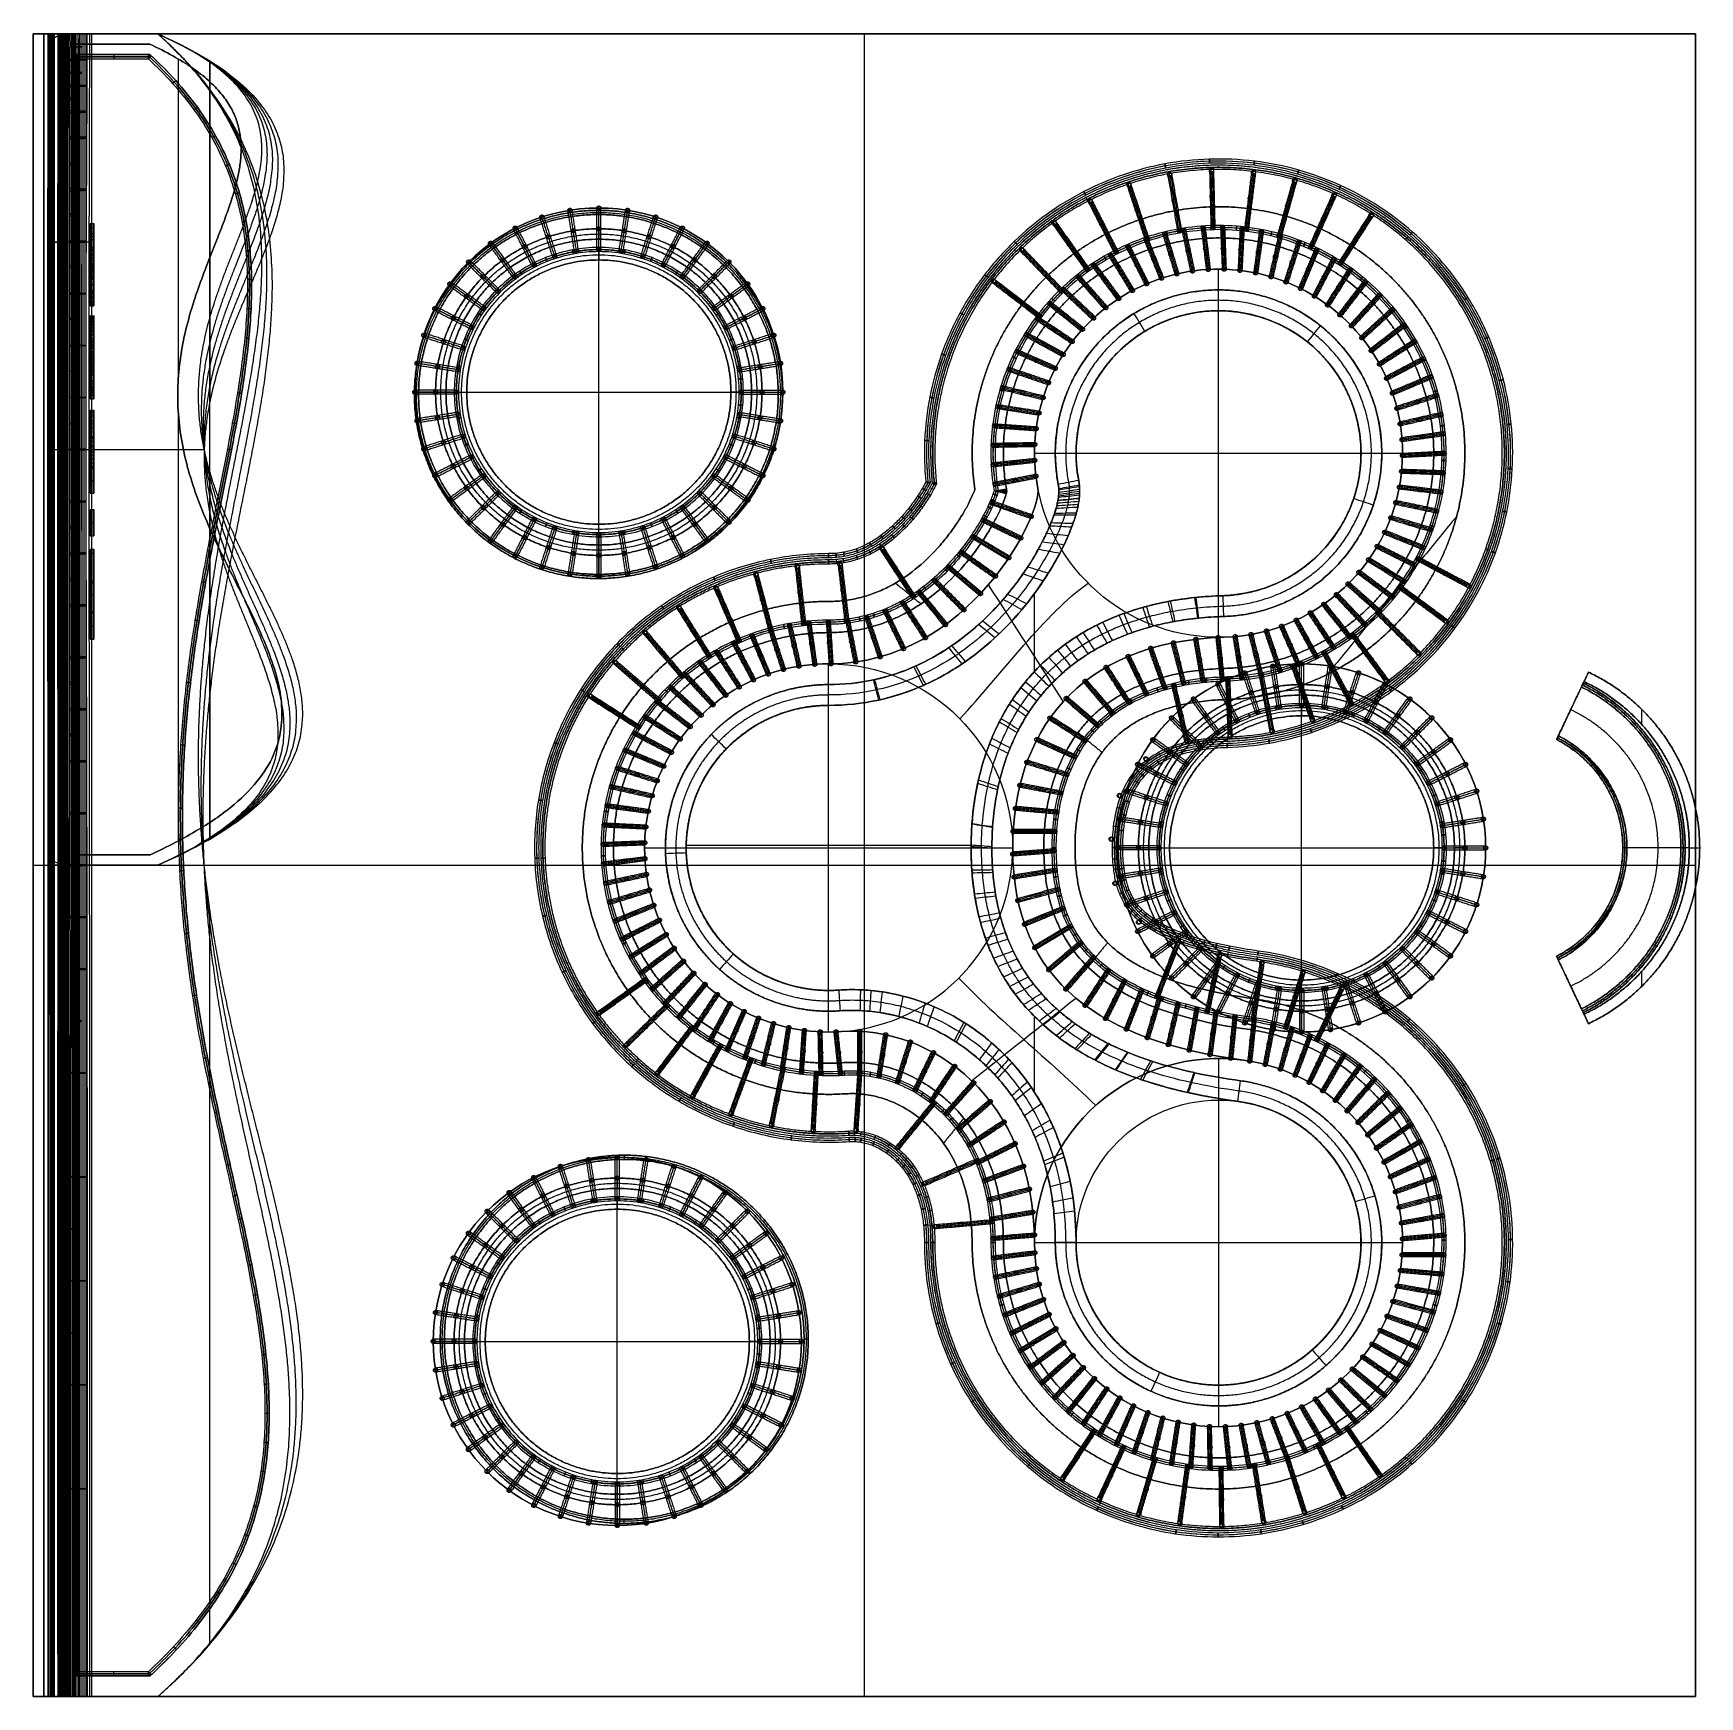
# Model space of a CAD drawing. Header units: centimetres. Extents: x 0 to 802, y 200 to 1000.
import ezdxf

# ---------------------------------------------------------------- set-up
doc = ezdxf.new("R2010")
doc.units = ezdxf.units.CM
for name, color, linetype, true_color in [('cossion', 7, 'Continuous', 0xe6e6e6), ('floor', 7, 'Continuous', 0xbf3f3f), ('green', 7, 'Continuous', 0x007f00), ('light', 7, 'Continuous', 0xffffff), ('pipe', 252, 'Continuous', 0x696969), ('tv', 252, 'Continuous', 0x696969), ('wall', 7, 'Continuous', 0xbf3f3f), ('wood', 7, 'Continuous', 0xcdb38b)]:
    doc.layers.add(name, color=color, linetype=linetype, true_color=true_color)
doc.layers.add('Default', color=7, linetype='Continuous')

msp = doc.modelspace()

# ---------------------------------------------------------------- linework, layer by layer
at = {"layer": 'cossion'}
for p, q in [((56.14, 995, 70), (20, 995, 70)), ((20, 995, 70), (20, 605, 70)), ((56.14, 995, 72), (20, 995, 72)), ((20, 995, 72), (20, 995, 70)), ((20, 995, 72), (20, 605, 72)), ((20, 995, 71), (56.14, 995, 71)), ((20, 605, 71), (20, 995, 71)), ((38.07, 995, 70), (38.07, 995, 72)), ((56.14, 995, 72), (56.14, 995, 70)), ((67.22, 989.38, 70), (67.22, 989.38, 72)), ((76.38, 983.71, 70), (76.38, 983.71, 72)), ((84.32, 977.52, 70), (84.32, 977.52, 72)), ((90.29, 971.37, 70), (90.29, 971.37, 72)), ((94.61, 965.23, 70), (94.61, 965.23, 72)), ((97.55, 959.03, 70), (97.55, 959.03, 72)), ((99.27, 952.78, 70), (99.27, 952.78, 72)), ((99.97, 946.46, 70), (99.97, 946.46, 72)), ((99.8, 940.08, 70), (99.8, 940.08, 72)), ((98.92, 933.64, 70), (98.92, 933.64, 72)), ((97.45, 927.14, 70), (97.45, 927.14, 72)), ((94.62, 917.83, 70), (94.62, 917.83, 72)), ((27.28, 908.71, 269.3), (29.08, 908.71, 269.3)), ((27.28, 908.71, 237.77), (29.08, 908.71, 237.77)), ((27.28, 908.71, 256.1), (27.28, 896.07, 258.04)), ((27.28, 908.71, 253.53), (29.08, 908.71, 253.53)), ((27.28, 906.62, 274.84), (29.08, 906.62, 274.84)), ((29.08, 908.71, 256.1), (29.08, 896.07, 258.04)), ((91.77, 909.91, 70), (91.77, 909.91, 72)), ((27.28, 904, 277.92), (29.08, 904, 277.92)), ((27.28, 902.62, 237.77), (29.08, 902.62, 237.77)), ((27.28, 901.11, 279.74), (29.08, 901.11, 279.74)), ((88.3, 900.97, 70), (88.3, 900.97, 72)), ((27.28, 897.33, 281.13), (29.08, 897.33, 281.13)), ((27.28, 896.54, 237.77), (29.08, 896.54, 237.77)), ((27.28, 896.54, 244.06), (29.08, 896.54, 244.06)), ((27.28, 896.54, 240.91), (29.08, 896.54, 240.91)), ((29.08, 896.15, 252.28), (27.28, 896.15, 252.28)), ((27.28, 896.14, 265.37), (29.08, 896.14, 265.37)), ((27.28, 896.11, 255.28), (29.08, 896.11, 255.28)), ((27.28, 896.06, 258.29), (29.08, 896.06, 258.29)), ((27.28, 895.52, 270.74), (29.08, 895.52, 270.74)), ((27.28, 895.05, 258.2), (27.28, 875.92, 261.15)), ((27.28, 894.32, 272.21), (29.08, 894.32, 272.21)), ((27.28, 894.13, 241.2), (29.08, 894.13, 241.2)), ((27.28, 892.45, 273.09), (27.28, 893.78, 281.77)), ((27.28, 893.76, 248.01), (29.08, 893.76, 248.01)), ((27.28, 893.34, 281.8), (29.08, 893.34, 281.8)), ((27.28, 892.25, 239.78), (29.08, 892.25, 239.78)), ((27.28, 891.85, 273.24), (29.08, 891.85, 273.24)), ((27.28, 890.06, 257.55), (27.28, 891.21, 265.06)), ((27.28, 890.59, 246.25), (29.08, 890.59, 246.25)), ((29.08, 895.05, 258.2), (29.08, 875.92, 261.15)), ((29.08, 892.45, 273.09), (29.08, 893.78, 281.77)), ((29.08, 890.06, 257.55), (29.08, 891.21, 265.06)), ((272.16, 896.2, 325), (272.16, 896.2, 310)), ((272.16, 891.2, 325), (272.16, 891.2, 310)), ((27.28, 889.54, 238.27), (29.08, 889.54, 238.27)), ((27.28, 888.67, 264.74), (29.08, 888.67, 264.74)), ((27.28, 888.61, 273.44), (29.08, 888.61, 273.44)), ((27.28, 886.95, 237.38), (27.28, 888.25, 245.81)), ((27.28, 887.78, 281.87), (29.08, 887.78, 281.87)), ((27.28, 887.46, 245.77), (29.08, 887.46, 245.77)), ((27.28, 886.72, 256.63), (29.08, 886.72, 256.63)), ((27.28, 886.69, 237.33), (29.08, 886.69, 237.33)), ((27.28, 885.85, 272.86), (29.08, 885.85, 272.86)), ((27.28, 884.96, 246.16), (29.08, 884.96, 246.16)), ((27.28, 883.85, 255.01), (29.08, 883.85, 255.01)), ((27.28, 883.75, 271.5), (29.08, 883.75, 271.5)), ((27.28, 883.48, 263.86), (29.08, 883.48, 263.86)), ((27.28, 883.25, 281.4), (29.08, 883.25, 281.4)), ((27.28, 883.14, 247.41), (29.08, 883.14, 247.41)), ((27.28, 882.99, 236.87), (29.08, 882.99, 236.87)), ((27.28, 882.47, 253.19), (29.08, 882.47, 253.19)), ((27.28, 882.28, 268.1), (29.08, 882.28, 268.1)), ((27.28, 882.22, 249.17), (29.08, 882.22, 249.17)), ((29.08, 886.95, 237.38), (29.08, 888.25, 245.81)), ((83.19, 887.95, 70), (83.19, 887.95, 72)), ((27.28, 881.98, 251.44), (29.08, 881.98, 251.44)), ((27.28, 879.53, 262.71), (29.08, 879.53, 262.71)), ((27.28, 879.43, 237.15), (29.08, 879.43, 237.15)), ((27.28, 879.3, 280.3), (29.08, 879.3, 280.3)), ((27.28, 876.64, 279.11), (29.08, 876.64, 279.11)), ((27.28, 876.51, 237.95), (29.08, 876.51, 237.95)), ((27.28, 876.13, 268.12), (29.08, 876.13, 268.12)), ((27.28, 875.54, 260.95), (29.08, 875.54, 260.95)), ((27.28, 874.72, 277.66), (29.08, 874.72, 277.66)), ((78.97, 876.44, 70), (78.97, 876.44, 72)), ((27.28, 873.87, 239.51), (29.08, 873.87, 239.51)), ((27.28, 873.07, 276.1), (29.08, 873.07, 276.1)), ((27.28, 872.77, 258.95), (29.08, 872.77, 258.95)), ((27.28, 871.78, 273.97), (29.08, 871.78, 273.97)), ((27.28, 871.56, 241.83), (29.08, 871.56, 241.83)), ((27.28, 870.8, 271.61), (29.08, 870.8, 271.61)), ((27.28, 870.75, 256.36), (29.08, 870.75, 256.36)), ((27.28, 869.99, 268.15), (29.08, 869.99, 268.15)), ((27.28, 869.86, 244.83), (29.08, 869.86, 244.83)), ((27.28, 869.44, 253.27), (29.08, 869.44, 253.27)), ((27.28, 869.09, 249.16), (29.08, 869.09, 249.16)), ((76.74, 869.67, 70), (76.74, 869.67, 72)), ((27.28, 864.36, 250.22), (29.08, 864.36, 250.22)), ((27.28, 864.34, 253.74), (29.08, 864.34, 253.74)), ((27.28, 863.84, 247.32), (29.08, 863.84, 247.32)), ((27.28, 863.5, 256.89), (29.08, 863.5, 256.89)), ((27.28, 863.32, 268.92), (29.08, 863.32, 268.92)), ((27.28, 862.65, 271.87), (29.08, 862.65, 271.87)), ((27.28, 862.64, 244.53), (29.08, 862.64, 244.53)), ((27.28, 862.04, 259.44), (29.08, 862.04, 259.44)), ((27.28, 861.51, 274.36), (29.08, 861.51, 274.36)), ((27.28, 860.93, 242.21), (29.08, 860.93, 242.21)), ((27.28, 860.01, 261.26), (29.08, 860.01, 261.26)), ((27.28, 859.67, 276.88), (29.08, 859.67, 276.88)), ((27.28, 858.74, 240.27), (29.08, 858.74, 240.27)), ((27.28, 833.33, 256.99), (27.28, 858.04, 262.23)), ((27.28, 857.58, 268.89), (29.08, 857.58, 268.89)), ((27.28, 856.77, 279.16), (29.08, 856.77, 279.16)), ((27.28, 855.55, 263.06), (29.08, 855.55, 263.06)), ((27.28, 855.12, 238.42), (29.08, 855.12, 238.42)), ((27.28, 853.43, 280.63), (29.08, 853.43, 280.63)), ((27.28, 852.48, 249.25), (29.08, 852.48, 249.25)), ((27.28, 852.34, 250.89), (29.08, 852.34, 250.89)), ((27.28, 851.96, 247.7), (29.08, 851.96, 247.7)), ((27.28, 851.84, 268.87), (29.08, 851.84, 268.87)), ((27.28, 851.59, 252.16), (29.08, 851.59, 252.16)), ((27.28, 850.7, 246.43), (29.08, 850.7, 246.43)), ((27.28, 850.28, 271.67), (29.08, 850.28, 271.67)), ((29.08, 833.33, 256.99), (29.08, 858.04, 262.23)), ((73.05, 856.09, 70), (73.05, 856.09, 72)), ((27.28, 849.99, 237.21), (29.08, 849.99, 237.21)), ((27.28, 849.81, 253.16), (29.08, 849.81, 253.16)), ((27.28, 848.89, 245.59), (29.08, 848.89, 245.59)), ((27.28, 848.84, 272.57), (29.08, 848.84, 272.57)), ((27.28, 848.82, 281.59), (29.08, 848.82, 281.59)), ((27.28, 847.07, 245.24), (27.28, 848.81, 237.07)), ((27.28, 847.3, 264.92), (29.08, 847.3, 264.92)), ((27.28, 846.94, 273.27), (29.08, 846.94, 273.27)), ((27.28, 846.11, 245.16), (29.08, 846.11, 245.16)), ((27.28, 845.27, 254.22), (29.08, 845.27, 254.22)), ((27.28, 842.7, 265.85), (27.28, 845.16, 254.24)), ((27.28, 844.49, 273.53), (29.08, 844.49, 273.53)), ((27.28, 844.09, 281.86), (29.08, 844.09, 281.86)), ((27.28, 843.72, 236.9), (29.08, 843.72, 236.9)), ((27.28, 842.75, 245.34), (29.08, 842.75, 245.34)), ((29.08, 847.07, 245.24), (29.08, 848.81, 237.07)), ((29.08, 842.7, 265.85), (29.08, 845.16, 254.24)), ((70.59, 842.51, 70), (70.59, 842.51, 72)), ((27.28, 841.75, 273.2), (29.08, 841.75, 273.2)), ((27.28, 839.35, 281.63), (27.28, 841.17, 273.06)), ((27.28, 840.87, 266.35), (29.08, 840.87, 266.35)), ((27.28, 839.94, 246.06), (29.08, 839.94, 246.06)), ((27.28, 839.73, 281.68), (29.08, 839.73, 281.68)), ((27.28, 839.25, 272.32), (29.08, 839.25, 272.32)), ((27.28, 838.33, 267.94), (29.08, 838.33, 267.94)), ((27.28, 838.14, 271.13), (29.08, 838.14, 271.13)), ((27.28, 838.02, 237.47), (29.08, 838.02, 237.47)), ((27.28, 837.91, 247.38), (29.08, 837.91, 247.38)), ((27.28, 837.73, 269.44), (29.08, 837.73, 269.44)), ((27.28, 837.11, 255.91), (29.08, 837.11, 255.91)), ((27.28, 836.15, 250.86), (29.08, 836.15, 250.86)), ((27.28, 836.01, 280.89), (29.08, 836.01, 280.89)), ((29.08, 839.35, 281.63), (29.08, 841.17, 273.06)), ((27.28, 833.15, 238.94), (29.08, 833.15, 238.94)), ((27.28, 832.67, 279.38), (29.08, 832.67, 279.38)), ((27.28, 831.69, 257.69), (29.08, 831.69, 257.69)), ((27.28, 830.3, 250.81), (29.08, 830.3, 250.81)), ((27.28, 829.61, 277.24), (29.08, 829.61, 277.24)), ((27.28, 829.07, 241.61), (29.08, 829.07, 241.61)), ((27.28, 828.38, 260.14), (29.08, 828.38, 260.14)), ((27.28, 827.68, 274.78), (29.08, 827.68, 274.78)), ((27.28, 826.62, 263.06), (29.08, 826.62, 263.06)), ((27.28, 826.48, 272.34), (29.08, 826.48, 272.34)), ((27.28, 826.45, 244.98), (29.08, 826.45, 244.98)), ((69.53, 828.92, 70), (69.53, 828.92, 72)), ((203.6, 827.63, 325), (203.6, 827.63, 310)), ((208.6, 827.63, 325), (208.6, 827.63, 310)), ((335.73, 827.63, 325), (335.73, 827.63, 310)), ((340.73, 827.63, 325), (340.73, 827.63, 310)), ((27.28, 826.01, 265.87), (29.08, 826.01, 265.87)), ((27.28, 826.01, 269.36), (29.08, 826.01, 269.36)), ((27.28, 824.45, 250.77), (29.08, 824.45, 250.77)), ((27.28, 818.96, 261.89), (29.08, 818.96, 261.89)), ((27.28, 818.96, 237.81), (29.08, 818.96, 237.81)), ((27.28, 818.96, 259.91), (27.28, 806.17, 259.82)), ((27.28, 818.96, 249.85), (29.08, 818.96, 249.85)), ((27.28, 818.71, 269.59), (29.08, 818.71, 269.59)), ((29.08, 818.96, 259.91), (29.08, 806.17, 259.82)), ((27.28, 817.73, 273.76), (29.08, 817.73, 273.76)), ((27.28, 816.22, 276.61), (29.08, 816.22, 276.61)), ((27.28, 813.81, 279.03), (29.08, 813.81, 279.03)), ((27.28, 812.58, 237.81), (29.08, 812.58, 237.81)), ((27.28, 810.42, 280.9), (29.08, 810.42, 280.9)), ((69.96, 815.26, 70), (69.96, 815.26, 72)), ((27.28, 806.2, 237.81), (29.08, 806.2, 237.81)), ((27.28, 806.04, 267.13), (29.08, 806.04, 267.13)), ((27.28, 805.68, 281.88), (29.08, 805.68, 281.88)), ((27.28, 805.53, 268.95), (29.08, 805.53, 268.95)), ((27.28, 804.01, 270.75), (29.08, 804.01, 270.75)), ((20, 800, 70), (20, 800, 72)), ((27.28, 801.87, 271.81), (29.08, 801.87, 271.81)), ((27.28, 801.41, 281.54), (29.08, 801.41, 281.54)), ((27.28, 798.84, 271.93), (29.08, 798.84, 271.93)), ((27.28, 798.8, 271.92), (27.28, 798.74, 280.83)), ((27.28, 797.23, 280.14), (29.08, 797.23, 280.14)), ((27.28, 795.64, 271.1), (29.08, 795.64, 271.1)), ((29.08, 798.8, 271.92), (29.08, 798.74, 280.83)), ((71.89, 801.62, 70), (71.89, 801.62, 72)), ((27.28, 793.54, 269.37), (29.08, 793.54, 269.37)), ((27.28, 792.01, 266.55), (29.08, 792.01, 266.55)), ((27.28, 791.67, 237.54), (29.08, 791.67, 237.54)), ((27.28, 791.59, 259.71), (27.28, 778.97, 259.62)), ((27.28, 791.11, 280.82), (29.08, 791.11, 280.82)), ((27.28, 791.11, 273.95), (29.08, 791.11, 273.95)), ((27.28, 791.11, 277.39), (29.08, 791.11, 277.39)), ((29.08, 791.59, 259.71), (29.08, 778.97, 259.62)), ((75.22, 788.04, 70), (75.22, 788.04, 72)), ((27.28, 785.32, 237.54), (29.08, 785.32, 237.54)), ((27.28, 785.04, 280.82), (29.08, 785.04, 280.82)), ((27.28, 778.97, 237.54), (29.08, 778.97, 237.54)), ((27.28, 778.97, 280.82), (29.08, 778.97, 280.82)), ((27.28, 778.97, 259.18), (29.08, 778.97, 259.18)), ((27.28, 758.44, 237.54), (27.28, 771.03, 237.54)), ((27.28, 771.03, 237.54), (27.28, 771.03, 280.82)), ((27.28, 771.03, 280.82), (27.28, 758.44, 280.82)), ((29.08, 771.03, 237.54), (27.28, 771.03, 237.54)), ((29.08, 771.03, 280.82), (27.28, 771.03, 280.82)), ((27.28, 758.44, 259.18), (27.28, 771.03, 259.18)), ((27.28, 771.03, 259.18), (29.08, 771.03, 259.18)), ((27.28, 758.44, 287.34), (27.28, 771.03, 287.34)), ((27.28, 771.03, 287.34), (27.28, 771.03, 298.08)), ((27.28, 771.03, 298.08), (27.28, 758.44, 298.08)), ((29.08, 771.03, 287.34), (27.28, 771.03, 287.34)), ((29.08, 771.03, 298.08), (27.28, 771.03, 298.08)), ((27.28, 758.44, 292.71), (27.28, 771.03, 292.71)), ((27.28, 771.03, 292.71), (29.08, 771.03, 292.71)), ((28.18, 771.03, 237.54), (28.18, 758.44, 237.54)), ((28.18, 771.03, 280.82), (28.18, 771.03, 237.54)), ((28.18, 758.44, 280.82), (28.18, 771.03, 280.82)), ((28.18, 771.03, 287.34), (28.18, 758.44, 287.34)), ((28.18, 771.03, 298.08), (28.18, 771.03, 287.34)), ((28.18, 758.44, 298.08), (28.18, 771.03, 298.08)), ((29.08, 758.44, 237.54), (29.08, 771.03, 237.54)), ((29.08, 771.03, 237.54), (29.08, 771.03, 280.82)), ((29.08, 771.03, 280.82), (29.08, 758.44, 280.82)), ((29.08, 758.44, 259.18), (29.08, 771.03, 259.18)), ((29.08, 758.44, 287.34), (29.08, 771.03, 287.34)), ((29.08, 771.03, 287.34), (29.08, 771.03, 298.08)), ((29.08, 771.03, 298.08), (29.08, 758.44, 298.08)), ((29.08, 758.44, 292.71), (29.08, 771.03, 292.71)), ((79.8, 774.5, 70), (79.8, 774.5, 72)), ((27.28, 764.73, 237.54), (27.28, 764.73, 280.82)), ((27.28, 764.73, 237.54), (29.08, 764.73, 237.54)), ((27.28, 764.73, 280.82), (29.08, 764.73, 280.82)), ((27.28, 764.73, 287.34), (27.28, 764.73, 298.08)), ((27.28, 764.73, 287.34), (29.08, 764.73, 287.34)), ((27.28, 764.73, 298.08), (29.08, 764.73, 298.08)), ((29.08, 764.73, 237.54), (29.08, 764.73, 280.82)), ((29.08, 764.73, 287.34), (29.08, 764.73, 298.08)), ((272.16, 764.06, 325), (272.16, 764.06, 310)), ((27.28, 758.44, 280.82), (27.28, 758.44, 237.54)), ((27.28, 758.44, 237.54), (29.08, 758.44, 237.54)), ((29.08, 758.44, 280.82), (27.28, 758.44, 280.82)), ((27.28, 758.44, 259.18), (29.08, 758.44, 259.18)), ((27.28, 758.44, 298.08), (27.28, 758.44, 287.34)), ((27.28, 758.44, 287.34), (29.08, 758.44, 287.34)), ((29.08, 758.44, 298.08), (27.28, 758.44, 298.08)), ((27.28, 758.44, 292.71), (29.08, 758.44, 292.71)), ((28.18, 758.44, 237.54), (28.18, 758.44, 280.82)), ((28.18, 758.44, 287.34), (28.18, 758.44, 298.08)), ((29.08, 758.44, 280.82), (29.08, 758.44, 237.54)), ((29.08, 758.44, 298.08), (29.08, 758.44, 287.34)), ((85.82, 760.13, 70), (85.82, 760.13, 72)), ((272.16, 759.06, 325), (272.16, 759.06, 310)), ((27.28, 721.64, 287.2), (27.28, 751.86, 287.2)), ((27.28, 751.86, 287.2), (27.28, 751.86, 298.08)), ((27.28, 751.86, 298.08), (27.28, 708.73, 298.08)), ((29.08, 751.86, 287.2), (27.28, 751.86, 287.2)), ((29.08, 751.86, 298.08), (27.28, 751.86, 298.08)), ((27.28, 751.86, 292.64), (29.08, 751.86, 292.64)), ((27.28, 721.64, 261.82), (27.28, 750.19, 261.82)), ((27.28, 750.19, 261.82), (27.28, 750.19, 271.97)), ((27.28, 750.19, 271.97), (27.28, 721.64, 271.97)), ((29.08, 750.19, 261.82), (27.28, 750.19, 261.82)), ((29.08, 750.19, 271.97), (27.28, 750.19, 271.97)), ((27.28, 750.19, 268), (27.28, 708.73, 268)), ((27.28, 750.19, 266.9), (29.08, 750.19, 266.9)), ((28.18, 751.86, 287.2), (28.18, 721.64, 287.2)), ((28.18, 751.86, 298.08), (28.18, 751.86, 287.2)), ((28.18, 708.73, 298.08), (28.18, 751.86, 298.08)), ((28.18, 750.19, 261.82), (28.18, 721.64, 261.82)), ((28.18, 750.19, 271.97), (28.18, 750.19, 261.82)), ((28.18, 721.64, 271.97), (28.18, 750.19, 271.97)), ((29.08, 721.64, 287.2), (29.08, 751.86, 287.2)), ((29.08, 751.86, 287.2), (29.08, 751.86, 298.08)), ((29.08, 751.86, 298.08), (29.08, 708.73, 298.08)), ((29.08, 721.64, 261.82), (29.08, 750.19, 261.82)), ((29.08, 750.19, 261.82), (29.08, 750.19, 271.97)), ((29.08, 750.19, 271.97), (29.08, 721.64, 271.97)), ((29.08, 750.19, 268), (29.08, 708.73, 268)), ((92.32, 746.46, 70), (92.32, 746.46, 72)), ((27.28, 736.75, 287.2), (29.08, 736.75, 287.2)), ((27.28, 735.91, 261.82), (29.08, 735.91, 261.82)), ((27.28, 735.91, 271.97), (29.08, 735.91, 271.97)), ((27.28, 730.3, 261.82), (27.28, 730.3, 271.97)), ((27.28, 730.3, 287.2), (27.28, 730.3, 298.08)), ((27.28, 730.3, 298.08), (29.08, 730.3, 298.08)), ((29.08, 730.3, 261.82), (29.08, 730.3, 271.97)), ((29.08, 730.3, 287.2), (29.08, 730.3, 298.08)), ((99.01, 733.15, 70), (99.01, 733.15, 72)), ((104.5, 722.15, 70), (104.5, 722.15, 72)), ((27.28, 721.64, 237.92), (27.28, 721.64, 261.82)), ((27.28, 721.64, 271.97), (27.28, 721.64, 287.2)), ((27.28, 708.73, 237.92), (27.28, 721.64, 237.92)), ((27.28, 721.64, 237.92), (29.08, 721.64, 237.92)), ((29.08, 721.64, 261.82), (27.28, 721.64, 261.82)), ((29.08, 721.64, 271.97), (27.28, 721.64, 271.97)), ((29.08, 721.64, 287.2), (27.28, 721.64, 287.2)), ((27.28, 721.64, 249.87), (29.08, 721.64, 249.87)), ((27.28, 721.64, 279.59), (29.08, 721.64, 279.59)), ((27.28, 715.18, 237.92), (29.08, 715.18, 237.92)), ((28.18, 721.64, 261.82), (28.18, 721.64, 237.92)), ((28.18, 721.64, 287.2), (28.18, 721.64, 271.97)), ((28.18, 721.64, 237.92), (28.18, 708.73, 237.92)), ((29.08, 721.64, 237.92), (29.08, 721.64, 261.82)), ((29.08, 721.64, 271.97), (29.08, 721.64, 287.2)), ((29.08, 708.73, 237.92), (29.08, 721.64, 237.92)), ((27.28, 708.73, 298.08), (27.28, 708.73, 237.92)), ((29.08, 708.73, 298.08), (27.28, 708.73, 298.08)), ((29.08, 708.73, 237.92), (27.28, 708.73, 237.92)), ((27.28, 708.73, 268), (29.08, 708.73, 268)), ((28.18, 708.73, 237.92), (28.18, 708.73, 298.08)), ((29.08, 708.73, 298.08), (29.08, 708.73, 237.92)), ((111.88, 705.88, 70), (111.88, 705.88, 72)), ((116.51, 692.79, 70), (116.51, 692.79, 72)), ((748.48, 692.9, 105), (746.34, 688.39, 105)), ((748.48, 692.9, 50), (746.34, 688.39, 50)), ((746.34, 688.39, 50), (746.34, 688.39, 105)), ((119.23, 679.83, 70), (119.23, 679.83, 72)), ((610.43, 676.91, 325), (610.43, 676.91, 310)), ((119.34, 667.03, 70), (119.34, 667.03, 72)), ((610.43, 671.91, 325), (610.43, 671.91, 310)), ((116.15, 654.41, 70), (116.15, 654.41, 72)), ((108.92, 641.87, 70), (108.92, 641.87, 72)), ((96.7, 629.26, 70), (96.7, 629.26, 72)), ((79.48, 617.13, 70), (79.48, 617.13, 72)), ((20, 605, 70), (56.16, 605, 70)), ((20, 605, 72), (20, 605, 70)), ((20, 605, 72), (56.16, 605, 72)), ((56.16, 605, 71), (20, 605, 71)), ((38.08, 605, 70), (38.08, 605, 72)), ((56.16, 605, 70), (56.16, 605, 72)), ((541.86, 608.34, 325), (541.86, 608.34, 310)), ((546.86, 608.34, 325), (546.86, 608.34, 310)), ((674, 608.34, 325), (674, 608.34, 310)), ((679, 608.34, 325), (679, 608.34, 310)), ((797, 608.34, 105), (797, 608.34, 50)), ((610.43, 544.77, 325), (610.43, 544.77, 310)), ((610.43, 539.77, 325), (610.43, 539.77, 310)), ((746.34, 528.3, 105), (746.34, 528.3, 50)), ((746.34, 528.3, 105), (748.48, 523.78, 105)), ((748.48, 523.78, 50), (746.34, 528.3, 50)), ((281.07, 439.49, 325), (281.07, 439.49, 310)), ((281.07, 434.49, 325), (281.07, 434.49, 310)), ((212.5, 370.92, 325), (212.5, 370.92, 310)), ((217.5, 370.92, 325), (217.5, 370.92, 310)), ((344.64, 370.92, 325), (344.64, 370.92, 310)), ((349.64, 370.92, 325), (349.64, 370.92, 310)), ((281.07, 307.35, 325), (281.07, 307.35, 310)), ((281.07, 302.35, 325), (281.07, 302.35, 310))]:
    msp.add_line(p, q, dxfattribs=at)
msp.add_lwpolyline([(56.14, 995), (20, 995), (20, 605), (56.16, 605)], dxfattribs=at)
for points, knots in [([(56.16, 605, 70), (64.45, 608.78, 70), (79.25, 616.38, 70), (97.1, 628.8, 70), (109.43, 641.43, 70), (116.77, 654.23, 70), (119.9, 667.04, 70), (119.64, 679.92, 70), (116.79, 692.9, 70), (111.67, 707.01, 70), (105.42, 720.43, 70), (98.63, 733.92, 70), (92.2, 746.56, 70), (85.6, 760.32, 70), (79.74, 774.17, 70), (75.02, 788.01, 70), (71.65, 801.61, 70), (69.72, 815.25, 70), (69.28, 828.9, 70), (70.36, 842.53, 70), (72.85, 856.12, 70), (75.97, 867.42, 70), (79.46, 878.03, 70), (83.33, 888.47, 70), (87.77, 899.61, 70), (91.68, 909.56, 70), (94.84, 918.27, 70), (97.3, 926.18, 70), (99, 933.61, 70), (99.92, 940.05, 70), (100.12, 946.45, 70), (99.44, 952.78, 70), (97.74, 959.07, 70), (94.81, 965.31, 70), (90.44, 971.52, 70), (84.39, 977.74, 70), (76.63, 983.77, 70), (67.14, 989.61, 70), (60, 993.21, 70), (56.14, 995, 70)], [0, 0, 0, 0, 33.678523, 63.460024, 91.507977, 117.642789, 143.106155, 168.726065, 194.788089, 221.391098, 254.761622, 277.424574, 304.867027, 332.97375, 362.35139, 389.812753, 417.165961, 444.530104, 471.846865, 499.065172, 526.32371, 553.73551, 567.454003, 590.876771, 617.403402, 635.619721, 651.708486, 670.547916, 683.630893, 696.548636, 709.312326, 721.963311, 734.58812, 747.332285, 760.368161, 774.03591, 788.759192, 803.342569, 819.130966, 819.130966, 819.130966, 819.130966]), ([(56.16, 605, 72), (64.45, 608.78, 72), (79.25, 616.38, 72), (97.1, 628.8, 72), (109.43, 641.43, 72), (116.77, 654.23, 72), (119.9, 667.04, 72), (119.64, 679.92, 72), (116.79, 692.9, 72), (111.67, 707.01, 72), (105.42, 720.43, 72), (98.63, 733.92, 72), (92.2, 746.56, 72), (85.6, 760.32, 72), (79.74, 774.17, 72), (75.02, 788.01, 72), (71.65, 801.61, 72), (69.72, 815.25, 72), (69.28, 828.9, 72), (70.36, 842.53, 72), (72.85, 856.12, 72), (75.97, 867.42, 72), (79.46, 878.03, 72), (83.33, 888.47, 72), (87.77, 899.61, 72), (91.68, 909.56, 72), (94.84, 918.27, 72), (97.3, 926.18, 72), (99, 933.61, 72), (99.92, 940.05, 72), (100.12, 946.45, 72), (99.44, 952.78, 72), (97.74, 959.07, 72), (94.81, 965.31, 72), (90.44, 971.52, 72), (84.39, 977.74, 72), (76.63, 983.77, 72), (67.14, 989.61, 72), (60, 993.21, 72), (56.14, 995, 72)], [0, 0, 0, 0, 33.678523, 63.460024, 91.507977, 117.642789, 143.106155, 168.726065, 194.788089, 221.391098, 254.761622, 277.424574, 304.867027, 332.97375, 362.35139, 389.812753, 417.165961, 444.530104, 471.846865, 499.065172, 526.32371, 553.73551, 567.454003, 590.876771, 617.403402, 635.619721, 651.708486, 670.547916, 683.630893, 696.548636, 709.312326, 721.963311, 734.58812, 747.332285, 760.368161, 774.03591, 788.759192, 803.342569, 819.130966, 819.130966, 819.130966, 819.130966]), ([(56.14, 995, 71), (60, 993.21, 71), (67.14, 989.61, 71), (76.63, 983.77, 71), (84.39, 977.74, 71), (90.44, 971.52, 71), (94.81, 965.31, 71), (97.74, 959.07, 71), (99.44, 952.78, 71), (100.12, 946.45, 71), (99.92, 940.05, 71), (99, 933.61, 71), (97.3, 926.18, 71), (94.84, 918.27, 71), (91.68, 909.56, 71), (87.77, 899.61, 71), (83.33, 888.47, 71), (79.46, 878.03, 71), (75.97, 867.42, 71), (72.85, 856.12, 71), (70.36, 842.53, 71), (69.28, 828.9, 71), (69.72, 815.25, 71), (71.65, 801.61, 71), (75.02, 788.01, 71), (79.74, 774.17, 71), (85.6, 760.32, 71), (92.2, 746.56, 71), (98.63, 733.92, 71), (105.42, 720.43, 71), (111.67, 707.01, 71), (116.79, 692.9, 71), (119.64, 679.92, 71), (119.9, 667.04, 71), (116.77, 654.23, 71), (109.43, 641.43, 71), (97.1, 628.8, 71), (79.25, 616.38, 71), (64.45, 608.78, 71), (56.16, 605, 71)], [-819.130966, -819.130966, -819.130966, -819.130966, -803.342569, -788.759192, -774.03591, -760.368161, -747.332285, -734.58812, -721.963311, -709.312326, -696.548636, -683.630893, -670.547916, -651.708486, -635.619721, -617.403402, -590.876771, -567.454003, -553.73551, -526.32371, -499.065172, -471.846865, -444.530104, -417.165961, -389.812753, -362.35139, -332.97375, -304.867027, -277.424574, -254.761622, -221.391098, -194.788089, -168.726065, -143.106155, -117.642789, -91.507977, -63.460024, -33.678523, 0, 0, 0, 0]), ([(56.16, 605, 70), (64.45, 608.78, 70), (79.25, 616.38, 70), (97.1, 628.8, 70), (109.43, 641.43, 70), (116.77, 654.23, 70), (119.9, 667.04, 70), (119.64, 679.92, 70), (116.79, 692.9, 70), (111.67, 707.01, 70), (105.42, 720.43, 70), (98.63, 733.92, 70), (92.2, 746.56, 70), (85.6, 760.32, 70), (79.74, 774.17, 70), (75.02, 788.01, 70), (71.65, 801.61, 70), (69.72, 815.25, 70), (69.28, 828.9, 70), (70.36, 842.53, 70), (72.85, 856.12, 70), (75.97, 867.42, 70), (79.46, 878.03, 70), (83.33, 888.47, 70), (87.77, 899.61, 70), (91.68, 909.56, 70), (94.84, 918.27, 70), (97.3, 926.18, 70), (99, 933.61, 70), (99.92, 940.05, 70), (100.12, 946.45, 70), (99.44, 952.78, 70), (97.74, 959.07, 70), (94.81, 965.31, 70), (90.44, 971.52, 70), (84.39, 977.74, 70), (76.63, 983.77, 70), (67.14, 989.61, 70), (60, 993.21, 70), (56.14, 995, 70)], [0, 0, 0, 0, 33.678523, 63.460024, 91.507977, 117.642789, 143.106155, 168.726065, 194.788089, 221.391098, 254.761622, 277.424574, 304.867027, 332.97375, 362.35139, 389.812753, 417.165961, 444.530104, 471.846865, 499.065172, 526.32371, 553.73551, 567.454003, 590.876771, 617.403402, 635.619721, 651.708486, 670.547916, 683.630893, 696.548636, 709.312326, 721.963311, 734.58812, 747.332285, 760.368161, 774.03591, 788.759192, 803.342569, 819.130966, 819.130966, 819.130966, 819.130966]), ([(27.28, 818.96, 261.89), (27.28, 818.93, 265.8), (27.28, 818.86, 270.2), (27.28, 817.78, 273.95), (27.28, 816.4, 276.65), (27.28, 813.92, 279.12), (27.28, 810.78, 281.03), (27.28, 805.49, 282.16), (27.28, 801.34, 281.6), (27.28, 797.63, 280.7), (27.28, 793.58, 277.89), (27.28, 791.11, 273.95)], [-1670.411664, -1670.411664, -1670.411664, -1670.411664, -1627.556401, -1581.598446, -1535.640491, -1489.682536, -1443.724581, -1397.766626, -1351.808671, -1305.850716, -1259.892761, -1259.892761, -1259.892761, -1259.892761]), ([(28.18, 791.11, 273.95), (28.18, 793.58, 277.89), (28.18, 797.63, 280.7), (28.18, 801.34, 281.6), (28.18, 805.49, 282.16), (28.18, 810.78, 281.03), (28.18, 813.92, 279.12), (28.18, 816.4, 276.65), (28.18, 817.78, 273.95), (28.18, 818.86, 270.2), (28.18, 818.93, 265.8), (28.18, 818.96, 261.89)], [1259.892761, 1259.892761, 1259.892761, 1259.892761, 1305.850716, 1351.808671, 1397.766626, 1443.724581, 1489.682536, 1535.640491, 1581.598446, 1627.556401, 1670.411664, 1670.411664, 1670.411664, 1670.411664]), ([(29.08, 818.96, 261.89), (29.08, 818.93, 265.8), (29.08, 818.86, 270.2), (29.08, 817.78, 273.95), (29.08, 816.4, 276.65), (29.08, 813.92, 279.12), (29.08, 810.78, 281.03), (29.08, 805.49, 282.16), (29.08, 801.34, 281.6), (29.08, 797.63, 280.7), (29.08, 793.58, 277.89), (29.08, 791.11, 273.95)], [-1670.411664, -1670.411664, -1670.411664, -1670.411664, -1627.556401, -1581.598446, -1535.640491, -1489.682536, -1443.724581, -1397.766626, -1351.808671, -1305.850716, -1259.892761, -1259.892761, -1259.892761, -1259.892761])]:
    msp.add_open_spline(points, degree=3, knots=knots, dxfattribs=at)
for points, degree in [([(69.91, 836.05, 70), (69.91, 987.84, 70)], 1), ([(69.91, 836.05, 72), (69.91, 987.84, 72)], 1), ([(27.28, 908.71, 269.3), (27.28, 908.24, 271.35), (27.28, 906.67, 275.41), (27.28, 903.99, 278.08), (27.28, 901.37, 279.77), (27.28, 897.19, 281.28), (27.28, 893.87, 281.89), (27.28, 887.39, 281.94), (27.28, 883.27, 281.55), (27.28, 879, 280.26), (27.28, 876.53, 279.2), (27.28, 874.69, 277.63), (27.28, 873.01, 276.26), (27.28, 871.71, 273.91), (27.28, 870.81, 271.95), (27.28, 870.18, 269.3), (27.28, 869.99, 268.15)], 3), ([(27.28, 908.71, 237.77), (27.28, 908.71, 248.28), (27.28, 908.71, 258.79), (27.28, 908.71, 269.3)], 3), ([(27.28, 896.54, 237.77), (27.28, 900.59, 237.77), (27.28, 904.65, 237.77), (27.28, 908.71, 237.77)], 3), ([(28.18, 869.99, 268.15), (28.18, 870.18, 269.3), (28.18, 870.81, 271.95), (28.18, 871.71, 273.91), (28.18, 873.01, 276.26), (28.18, 874.69, 277.63), (28.18, 876.53, 279.2), (28.18, 879, 280.26), (28.18, 883.27, 281.55), (28.18, 887.39, 281.94), (28.18, 893.87, 281.89), (28.18, 897.19, 281.28), (28.18, 901.37, 279.77), (28.18, 903.99, 278.08), (28.18, 906.67, 275.41), (28.18, 908.24, 271.35), (28.18, 908.71, 269.3)], 3), ([(28.18, 908.71, 269.3), (28.18, 908.71, 258.79), (28.18, 908.71, 248.28), (28.18, 908.71, 237.77)], 3), ([(28.18, 908.71, 237.77), (28.18, 904.65, 237.77), (28.18, 900.59, 237.77), (28.18, 896.54, 237.77)], 3), ([(29.08, 908.71, 269.3), (29.08, 908.24, 271.35), (29.08, 906.67, 275.41), (29.08, 903.99, 278.08), (29.08, 901.37, 279.77), (29.08, 897.19, 281.28), (29.08, 893.87, 281.89), (29.08, 887.39, 281.94), (29.08, 883.27, 281.55), (29.08, 879, 280.26), (29.08, 876.53, 279.2), (29.08, 874.69, 277.63), (29.08, 873.01, 276.26), (29.08, 871.71, 273.91), (29.08, 870.81, 271.95), (29.08, 870.18, 269.3), (29.08, 869.99, 268.15)], 3), ([(29.08, 908.71, 237.77), (29.08, 908.71, 248.28), (29.08, 908.71, 258.79), (29.08, 908.71, 269.3)], 3), ([(29.08, 896.54, 237.77), (29.08, 900.59, 237.77), (29.08, 904.65, 237.77), (29.08, 908.71, 237.77)], 3), ([(27.28, 896.54, 244.06), (27.28, 896.54, 241.96), (27.28, 896.54, 239.87), (27.28, 896.54, 237.77)], 3), ([(27.28, 896.14, 265.37), (27.28, 892.91, 265.31), (27.28, 888.42, 264.73), (27.28, 883.19, 263.9), (27.28, 879.69, 262.85), (27.28, 875.21, 260.94), (27.28, 872.69, 259.08), (27.28, 870.63, 256.4), (27.28, 869.28, 253.49), (27.28, 868.89, 249.24), (27.28, 869.71, 244.49), (27.28, 871.45, 241.79), (27.28, 873.82, 239.37), (27.28, 876.49, 237.82), (27.28, 879.29, 237.09), (27.28, 882.92, 236.7), (27.28, 886.94, 237.29), (27.28, 889.45, 238.11), (27.28, 892.5, 239.9), (27.28, 894.05, 240.96), (27.28, 895.4, 242.61), (27.28, 896.54, 244.06)], 3), ([(27.28, 896.06, 258.29), (27.28, 896.09, 256.28), (27.28, 896.12, 254.28), (27.28, 896.15, 252.28)], 3), ([(27.28, 896.15, 252.28), (27.28, 895.79, 250.37), (27.28, 893.79, 247.54), (27.28, 890.6, 246.09), (27.28, 887.32, 245.63), (27.28, 884.87, 246), (27.28, 882.95, 247.36), (27.28, 882.13, 249), (27.28, 881.86, 251.64), (27.28, 882.32, 253.1), (27.28, 883.68, 255.1), (27.28, 886.05, 256.56), (27.28, 890.33, 257.83), (27.28, 896.06, 258.29)], 3), ([(27.28, 882.28, 268.1), (27.28, 882.57, 270.02), (27.28, 883.68, 271.72), (27.28, 885.74, 272.97), (27.28, 888.47, 273.56), (27.28, 892.01, 273.41), (27.28, 894.59, 272.23), (27.28, 895.55, 270.9), (27.28, 896.07, 269.36), (27.28, 896.14, 265.37)], 3), ([(28.18, 896.54, 237.77), (28.18, 896.54, 239.87), (28.18, 896.54, 241.96), (28.18, 896.54, 244.06)], 3), ([(28.18, 896.54, 244.06), (28.18, 895.4, 242.61), (28.18, 894.05, 240.96), (28.18, 892.5, 239.9), (28.18, 889.45, 238.11), (28.18, 886.94, 237.29), (28.18, 882.92, 236.7), (28.18, 879.29, 237.09), (28.18, 876.49, 237.82), (28.18, 873.82, 239.37), (28.18, 871.45, 241.79), (28.18, 869.71, 244.49), (28.18, 868.89, 249.24), (28.18, 869.28, 253.49), (28.18, 870.63, 256.4), (28.18, 872.69, 259.08), (28.18, 875.21, 260.94), (28.18, 879.69, 262.85), (28.18, 883.19, 263.9), (28.18, 888.42, 264.73), (28.18, 892.91, 265.31), (28.18, 896.14, 265.37)], 3), ([(28.18, 896.15, 252.28), (28.18, 896.12, 254.28), (28.18, 896.09, 256.28), (28.18, 896.06, 258.29)], 3), ([(28.18, 896.06, 258.29), (28.18, 890.33, 257.83), (28.18, 886.05, 256.56), (28.18, 883.68, 255.1), (28.18, 882.32, 253.1), (28.18, 881.86, 251.64), (28.18, 882.13, 249), (28.18, 882.95, 247.36), (28.18, 884.87, 246), (28.18, 887.32, 245.63), (28.18, 890.6, 246.09), (28.18, 893.79, 247.54), (28.18, 895.79, 250.37), (28.18, 896.15, 252.28)], 3), ([(28.18, 896.14, 265.37), (28.18, 896.07, 269.36), (28.18, 895.55, 270.9), (28.18, 894.59, 272.23), (28.18, 892.01, 273.41), (28.18, 888.47, 273.56), (28.18, 885.74, 272.97), (28.18, 883.68, 271.72), (28.18, 882.57, 270.02), (28.18, 882.28, 268.1)], 3), ([(29.08, 896.54, 244.06), (29.08, 896.54, 241.96), (29.08, 896.54, 239.87), (29.08, 896.54, 237.77)], 3), ([(29.08, 896.14, 265.37), (29.08, 892.91, 265.31), (29.08, 888.42, 264.73), (29.08, 883.19, 263.9), (29.08, 879.69, 262.85), (29.08, 875.21, 260.94), (29.08, 872.69, 259.08), (29.08, 870.63, 256.4), (29.08, 869.28, 253.49), (29.08, 868.89, 249.24), (29.08, 869.71, 244.49), (29.08, 871.45, 241.79), (29.08, 873.82, 239.37), (29.08, 876.49, 237.82), (29.08, 879.29, 237.09), (29.08, 882.92, 236.7), (29.08, 886.94, 237.29), (29.08, 889.45, 238.11), (29.08, 892.5, 239.9), (29.08, 894.05, 240.96), (29.08, 895.4, 242.61), (29.08, 896.54, 244.06)], 3), ([(29.08, 896.06, 258.29), (29.08, 896.09, 256.28), (29.08, 896.12, 254.28), (29.08, 896.15, 252.28)], 3), ([(29.08, 896.15, 252.28), (29.08, 895.79, 250.37), (29.08, 893.79, 247.54), (29.08, 890.6, 246.09), (29.08, 887.32, 245.63), (29.08, 884.87, 246), (29.08, 882.95, 247.36), (29.08, 882.13, 249), (29.08, 881.86, 251.64), (29.08, 882.32, 253.1), (29.08, 883.68, 255.1), (29.08, 886.05, 256.56), (29.08, 890.33, 257.83), (29.08, 896.06, 258.29)], 3), ([(29.08, 882.28, 268.1), (29.08, 882.57, 270.02), (29.08, 883.68, 271.72), (29.08, 885.74, 272.97), (29.08, 888.47, 273.56), (29.08, 892.01, 273.41), (29.08, 894.59, 272.23), (29.08, 895.55, 270.9), (29.08, 896.07, 269.36), (29.08, 896.14, 265.37)], 3), ([(272.16, 896.2, 325), (272.16, 891.2, 325)], 1), ([(272.16, 896.2, 310), (272.16, 891.2, 310)], 1), ([(27.28, 869.99, 268.15), (27.28, 874.08, 268.13), (27.28, 878.18, 268.12), (27.28, 882.28, 268.1)], 3), ([(28.18, 882.28, 268.1), (28.18, 878.18, 268.12), (28.18, 874.08, 268.13), (28.18, 869.99, 268.15)], 3), ([(29.08, 869.99, 268.15), (29.08, 874.08, 268.13), (29.08, 878.18, 268.12), (29.08, 882.28, 268.1)], 3), ([(27.28, 824.45, 250.77), (27.28, 824.97, 248.33), (27.28, 826.44, 244.5), (27.28, 828.73, 241.62), (27.28, 833.08, 238.67), (27.28, 837.87, 237.34), (27.28, 843.55, 236.75), (27.28, 850.26, 237.05), (27.28, 855.35, 238.3), (27.28, 859.04, 240.29), (27.28, 860.96, 242.14), (27.28, 862.73, 244.42), (27.28, 863.98, 247.37), (27.28, 864.42, 250.03), (27.28, 864.5, 253.86), (27.28, 863.61, 256.96), (27.28, 862.06, 259.61), (27.28, 860.37, 261.24), (27.28, 856.53, 263.01), (27.28, 846.8, 265.07), (27.28, 840.09, 266.25), (27.28, 838.09, 268.02), (27.28, 837.55, 269.33), (27.28, 838.09, 271.28), (27.28, 838.91, 272.34), (27.28, 841.76, 273.31), (27.28, 844.54, 273.62), (27.28, 847.04, 273.37), (27.28, 848.94, 272.56), (27.28, 850.25, 271.82), (27.28, 851.23, 270.72), (27.28, 851.84, 268.87)], 3), ([(27.28, 863.32, 268.92), (27.28, 863.4, 269.39), (27.28, 862.62, 272.25), (27.28, 861.64, 274.25), (27.28, 859.91, 276.92), (27.28, 856.74, 279.35), (27.28, 853.76, 280.68), (27.28, 848.78, 281.74), (27.28, 844.05, 281.91), (27.28, 839.6, 281.78), (27.28, 835.95, 281.02), (27.28, 832.68, 279.5), (27.28, 829.35, 277.31), (27.28, 827.6, 274.73), (27.28, 826.33, 272.45), (27.28, 825.95, 269.53), (27.28, 825.92, 265.62), (27.28, 826.43, 263.18), (27.28, 828.11, 260.04), (27.28, 831.44, 257.53), (27.28, 836.24, 255.97), (27.28, 846.3, 254.04), (27.28, 850.2, 253.18), (27.28, 851.73, 252.2), (27.28, 852.43, 250.99), (27.28, 852.58, 249.21), (27.28, 852.11, 247.66), (27.28, 850.74, 246.35), (27.28, 849.09, 245.53), (27.28, 846.24, 245.05), (27.28, 842.62, 245.24), (27.28, 839.79, 246.01), (27.28, 837.86, 247.12), (27.28, 836.78, 248.89), (27.28, 836.15, 250.86)], 3), ([(27.28, 851.84, 268.87), (27.28, 855.67, 268.88), (27.28, 859.5, 268.9), (27.28, 863.32, 268.92)], 3), ([(28.18, 851.84, 268.87), (28.18, 851.23, 270.72), (28.18, 850.25, 271.82), (28.18, 848.94, 272.56), (28.18, 847.04, 273.37), (28.18, 844.54, 273.62), (28.18, 841.76, 273.31), (28.18, 838.91, 272.34), (28.18, 838.09, 271.28), (28.18, 837.55, 269.33), (28.18, 838.09, 268.02), (28.18, 840.09, 266.25), (28.18, 846.8, 265.07), (28.18, 856.53, 263.01), (28.18, 860.37, 261.24), (28.18, 862.06, 259.61), (28.18, 863.61, 256.96), (28.18, 864.5, 253.86), (28.18, 864.42, 250.03), (28.18, 863.98, 247.37), (28.18, 862.73, 244.42), (28.18, 860.96, 242.14), (28.18, 859.04, 240.29), (28.18, 855.35, 238.3), (28.18, 850.26, 237.05), (28.18, 843.55, 236.75), (28.18, 837.87, 237.34), (28.18, 833.08, 238.67), (28.18, 828.73, 241.62), (28.18, 826.44, 244.5), (28.18, 824.97, 248.33), (28.18, 824.45, 250.77)], 3), ([(28.18, 836.15, 250.86), (28.18, 836.78, 248.89), (28.18, 837.86, 247.12), (28.18, 839.79, 246.01), (28.18, 842.62, 245.24), (28.18, 846.24, 245.05), (28.18, 849.09, 245.53), (28.18, 850.74, 246.35), (28.18, 852.11, 247.66), (28.18, 852.58, 249.21), (28.18, 852.43, 250.99), (28.18, 851.73, 252.2), (28.18, 850.2, 253.18), (28.18, 846.3, 254.04), (28.18, 836.24, 255.97), (28.18, 831.44, 257.53), (28.18, 828.11, 260.04), (28.18, 826.43, 263.18), (28.18, 825.92, 265.62), (28.18, 825.95, 269.53), (28.18, 826.33, 272.45), (28.18, 827.6, 274.73), (28.18, 829.35, 277.31), (28.18, 832.68, 279.5), (28.18, 835.95, 281.02), (28.18, 839.6, 281.78), (28.18, 844.05, 281.91), (28.18, 848.78, 281.74), (28.18, 853.76, 280.68), (28.18, 856.74, 279.35), (28.18, 859.91, 276.92), (28.18, 861.64, 274.25), (28.18, 862.62, 272.25), (28.18, 863.4, 269.39), (28.18, 863.32, 268.92)], 3), ([(28.18, 863.32, 268.92), (28.18, 859.5, 268.9), (28.18, 855.67, 268.88), (28.18, 851.84, 268.87)], 3), ([(29.08, 824.45, 250.77), (29.08, 824.97, 248.33), (29.08, 826.44, 244.5), (29.08, 828.73, 241.62), (29.08, 833.08, 238.67), (29.08, 837.87, 237.34), (29.08, 843.55, 236.75), (29.08, 850.26, 237.05), (29.08, 855.35, 238.3), (29.08, 859.04, 240.29), (29.08, 860.96, 242.14), (29.08, 862.73, 244.42), (29.08, 863.98, 247.37), (29.08, 864.42, 250.03), (29.08, 864.5, 253.86), (29.08, 863.61, 256.96), (29.08, 862.06, 259.61), (29.08, 860.37, 261.24), (29.08, 856.53, 263.01), (29.08, 846.8, 265.07), (29.08, 840.09, 266.25), (29.08, 838.09, 268.02), (29.08, 837.55, 269.33), (29.08, 838.09, 271.28), (29.08, 838.91, 272.34), (29.08, 841.76, 273.31), (29.08, 844.54, 273.62), (29.08, 847.04, 273.37), (29.08, 848.94, 272.56), (29.08, 850.25, 271.82), (29.08, 851.23, 270.72), (29.08, 851.84, 268.87)], 3), ([(29.08, 863.32, 268.92), (29.08, 863.4, 269.39), (29.08, 862.62, 272.25), (29.08, 861.64, 274.25), (29.08, 859.91, 276.92), (29.08, 856.74, 279.35), (29.08, 853.76, 280.68), (29.08, 848.78, 281.74), (29.08, 844.05, 281.91), (29.08, 839.6, 281.78), (29.08, 835.95, 281.02), (29.08, 832.68, 279.5), (29.08, 829.35, 277.31), (29.08, 827.6, 274.73), (29.08, 826.33, 272.45), (29.08, 825.95, 269.53), (29.08, 825.92, 265.62), (29.08, 826.43, 263.18), (29.08, 828.11, 260.04), (29.08, 831.44, 257.53), (29.08, 836.24, 255.97), (29.08, 846.3, 254.04), (29.08, 850.2, 253.18), (29.08, 851.73, 252.2), (29.08, 852.43, 250.99), (29.08, 852.58, 249.21), (29.08, 852.11, 247.66), (29.08, 850.74, 246.35), (29.08, 849.09, 245.53), (29.08, 846.24, 245.05), (29.08, 842.62, 245.24), (29.08, 839.79, 246.01), (29.08, 837.86, 247.12), (29.08, 836.78, 248.89), (29.08, 836.15, 250.86)], 3), ([(29.08, 851.84, 268.87), (29.08, 855.67, 268.88), (29.08, 859.5, 268.9), (29.08, 863.32, 268.92)], 3), ([(27.28, 836.15, 250.86), (27.28, 832.25, 250.83), (27.28, 828.35, 250.8), (27.28, 824.45, 250.77)], 3), ([(28.18, 824.45, 250.77), (28.18, 828.35, 250.8), (28.18, 832.25, 250.83), (28.18, 836.15, 250.86)], 3), ([(29.08, 836.15, 250.86), (29.08, 832.25, 250.83), (29.08, 828.35, 250.8), (29.08, 824.45, 250.77)], 3), ([(203.6, 827.63, 325), (208.6, 827.63, 325)], 1), ([(203.6, 827.63, 310), (208.6, 827.63, 310)], 1), ([(340.73, 827.63, 325), (335.73, 827.63, 325)], 1), ([(340.73, 827.63, 310), (335.73, 827.63, 310)], 1), ([(27.28, 818.96, 237.81), (27.28, 818.96, 245.84), (27.28, 818.96, 253.86), (27.28, 818.96, 261.89)], 3), ([(27.28, 806.2, 237.81), (27.28, 810.45, 237.81), (27.28, 814.71, 237.81), (27.28, 818.96, 237.81)], 3), ([(28.18, 818.96, 261.89), (28.18, 818.96, 253.86), (28.18, 818.96, 245.84), (28.18, 818.96, 237.81)], 3), ([(28.18, 818.96, 237.81), (28.18, 814.71, 237.81), (28.18, 810.45, 237.81), (28.18, 806.2, 237.81)], 3), ([(29.08, 818.96, 237.81), (29.08, 818.96, 245.84), (29.08, 818.96, 253.86), (29.08, 818.96, 261.89)], 3), ([(29.08, 806.2, 237.81), (29.08, 810.45, 237.81), (29.08, 814.71, 237.81), (29.08, 818.96, 237.81)], 3), ([(69.91, 611.74, 70), (69.91, 815.94, 70)], 1), ([(69.91, 611.74, 72), (69.91, 815.94, 72)], 1), ([(27.28, 791.67, 237.54), (27.28, 791.45, 264.95), (27.28, 791.82, 266.35), (27.28, 793.52, 269.67), (27.28, 795.36, 271.22), (27.28, 798.9, 272.1), (27.28, 802.07, 271.95), (27.28, 804.06, 270.92), (27.28, 805.76, 268.86), (27.28, 806.05, 267.38), (27.28, 806.2, 265.39), (27.28, 806.2, 237.81)], 3), ([(28.18, 806.2, 237.81), (28.18, 806.2, 265.39), (28.18, 806.05, 267.38), (28.18, 805.76, 268.86), (28.18, 804.06, 270.92), (28.18, 802.07, 271.95), (28.18, 798.9, 272.1), (28.18, 795.36, 271.22), (28.18, 793.52, 269.67), (28.18, 791.82, 266.35), (28.18, 791.45, 264.95), (28.18, 791.67, 237.54)], 3), ([(29.08, 791.67, 237.54), (29.08, 791.45, 264.95), (29.08, 791.82, 266.35), (29.08, 793.52, 269.67), (29.08, 795.36, 271.22), (29.08, 798.9, 272.1), (29.08, 802.07, 271.95), (29.08, 804.06, 270.92), (29.08, 805.76, 268.86), (29.08, 806.05, 267.38), (29.08, 806.2, 265.39), (29.08, 806.2, 237.81)], 3), ([(20, 800, 70), (72.21, 800, 70)], 1), ([(20, 800, 72), (72.21, 800, 72)], 1), ([(27.28, 778.97, 237.54), (27.28, 783.2, 237.54), (27.28, 787.44, 237.54), (27.28, 791.67, 237.54)], 3), ([(27.28, 791.11, 280.82), (27.28, 787.06, 280.82), (27.28, 783.01, 280.82), (27.28, 778.97, 280.82)], 3), ([(27.28, 791.11, 273.95), (27.28, 791.11, 276.24), (27.28, 791.11, 278.53), (27.28, 791.11, 280.82)], 3), ([(28.18, 791.67, 237.54), (28.18, 787.44, 237.54), (28.18, 783.2, 237.54), (28.18, 778.97, 237.54)], 3), ([(28.18, 778.97, 280.82), (28.18, 783.01, 280.82), (28.18, 787.06, 280.82), (28.18, 791.11, 280.82)], 3), ([(28.18, 791.11, 280.82), (28.18, 791.11, 278.53), (28.18, 791.11, 276.24), (28.18, 791.11, 273.95)], 3), ([(29.08, 778.97, 237.54), (29.08, 783.2, 237.54), (29.08, 787.44, 237.54), (29.08, 791.67, 237.54)], 3), ([(29.08, 791.11, 280.82), (29.08, 787.06, 280.82), (29.08, 783.01, 280.82), (29.08, 778.97, 280.82)], 3), ([(29.08, 791.11, 273.95), (29.08, 791.11, 276.24), (29.08, 791.11, 278.53), (29.08, 791.11, 280.82)], 3), ([(27.28, 778.97, 280.82), (27.28, 778.97, 266.39), (27.28, 778.97, 251.97), (27.28, 778.97, 237.54)], 3), ([(28.18, 778.97, 237.54), (28.18, 778.97, 251.97), (28.18, 778.97, 266.39), (28.18, 778.97, 280.82)], 3), ([(29.08, 778.97, 280.82), (29.08, 778.97, 266.39), (29.08, 778.97, 251.97), (29.08, 778.97, 237.54)], 3), ([(272.16, 759.06, 325), (272.16, 764.06, 325)], 1), ([(272.16, 759.06, 310), (272.16, 764.06, 310)], 1), ([(746.34, 688.39, 77.5), (748.48, 692.9, 77.5)], 1), ([(747.41, 690.64, 105), (747.41, 690.64, 50)], 1), ([(748.48, 692.9, 50), (748.48, 692.9, 105)], 1), ([(733.5, 661.27, 105), (746.34, 688.39, 105)], 1), ([(610.43, 676.91, 325), (610.43, 671.91, 325)], 1), ([(610.43, 676.91, 310), (610.43, 671.91, 310)], 1), ([(774.17, 667.69, 105), (774.17, 674.92, 105)], 1), ([(774.17, 667.69, 50), (774.17, 674.92, 50)], 1), ([(541.86, 608.34, 325), (546.86, 608.34, 325)], 1), ([(541.86, 608.34, 310), (546.86, 608.34, 310)], 1), ([(679, 608.34, 325), (674, 608.34, 325)], 1), ([(679, 608.34, 310), (674, 608.34, 310)], 1), ([(797, 608.34, 105), (767, 608.34, 105)], 1), ([(797, 608.34, 105), (802, 608.34, 105)], 1), ([(797, 608.34, 50), (802, 608.34, 50)], 1), ([(802, 608.34, 105), (802, 608.34, 50)], 1), ([(746.34, 528.3, 105), (733.5, 555.41, 105)], 1), ([(774.17, 541.76, 105), (774.17, 548.99, 105)], 1), ([(774.17, 541.76, 50), (774.17, 548.99, 50)], 1), ([(610.43, 539.77, 325), (610.43, 544.77, 325)], 1), ([(610.43, 539.77, 310), (610.43, 544.77, 310)], 1), ([(748.48, 523.78, 77.5), (746.34, 528.3, 77.5)], 1), ([(747.41, 526.04, 105), (747.41, 526.04, 50)], 1), ([(748.48, 523.78, 50), (748.48, 523.78, 105)], 1), ([(281.07, 439.49, 325), (281.07, 434.49, 325)], 1), ([(281.07, 439.49, 310), (281.07, 434.49, 310)], 1), ([(212.5, 370.92, 325), (217.5, 370.92, 325)], 1), ([(212.5, 370.92, 310), (217.5, 370.92, 310)], 1), ([(349.64, 370.92, 325), (344.64, 370.92, 325)], 1), ([(349.64, 370.92, 310), (344.64, 370.92, 310)], 1), ([(281.07, 302.35, 325), (281.07, 307.35, 325)], 1), ([(281.07, 302.35, 310), (281.07, 307.35, 310)], 1)]:
    msp.add_open_spline(points, degree=degree, dxfattribs=at)
for points, weights, knots in [([(340.73, 827.63, 325), (340.73, 759.06, 325), (272.16, 759.06, 325), (203.6, 759.06, 325), (203.6, 827.63, 325), (203.6, 896.2, 325), (272.16, 896.2, 325), (340.73, 896.2, 325), (340.73, 827.63, 325)], [1, 0.707106781187, 1, 0.707106781187, 1, 0.707106781187, 1, 0.707106781187, 1], [-430.835598, -430.835598, -430.835598, -323.126698, -323.126698, -215.417799, -215.417799, -107.708899, -107.708899, 0, 0, 0]), ([(340.73, 827.63, 310), (340.73, 759.06, 310), (272.16, 759.06, 310), (203.6, 759.06, 310), (203.6, 827.63, 310), (203.6, 896.2, 310), (272.16, 896.2, 310), (340.73, 896.2, 310), (340.73, 827.63, 310)], [1, 0.707106781187, 1, 0.707106781187, 1, 0.707106781187, 1, 0.707106781187, 1], [-430.835598, -430.835598, -430.835598, -323.126698, -323.126698, -215.417799, -215.417799, -107.708899, -107.708899, 0, 0, 0]), ([(340.73, 827.63, 317.5), (340.73, 896.2, 317.5), (272.16, 896.2, 317.5), (203.6, 896.2, 317.5), (203.6, 827.63, 317.5), (203.6, 759.06, 317.5), (272.16, 759.06, 317.5), (340.73, 759.06, 317.5), (340.73, 827.63, 317.5)], [1, 0.707106781187, 1, 0.707106781187, 1, 0.707106781187, 1, 0.707106781187, 1], [0, 0, 0, 107.708899, 107.708899, 215.417799, 215.417799, 323.126698, 323.126698, 430.835598, 430.835598, 430.835598]), ([(338.23, 827.63, 325), (338.23, 893.7, 325), (272.16, 893.7, 325), (206.1, 893.7, 325), (206.1, 827.63, 325), (206.1, 761.56, 325), (272.16, 761.56, 325), (338.23, 761.56, 325), (338.23, 827.63, 325)], [1, 0.707106781187, 1, 0.707106781187, 1, 0.707106781187, 1, 0.707106781187, 1], [0, 0, 0, 107.708899, 107.708899, 215.417799, 215.417799, 323.126698, 323.126698, 430.835598, 430.835598, 430.835598]), ([(338.23, 827.63, 310), (338.23, 893.7, 310), (272.16, 893.7, 310), (206.1, 893.7, 310), (206.1, 827.63, 310), (206.1, 761.56, 310), (272.16, 761.56, 310), (338.23, 761.56, 310), (338.23, 827.63, 310)], [1, 0.707106781187, 1, 0.707106781187, 1, 0.707106781187, 1, 0.707106781187, 1], [0, 0, 0, 107.708899, 107.708899, 215.417799, 215.417799, 323.126698, 323.126698, 430.835598, 430.835598, 430.835598]), ([(335.73, 827.63, 325), (335.73, 891.2, 325), (272.16, 891.2, 325), (208.6, 891.2, 325), (208.6, 827.63, 325), (208.6, 764.06, 325), (272.16, 764.06, 325), (335.73, 764.06, 325), (335.73, 827.63, 325)], [1, 0.707106781187, 1, 0.707106781187, 1, 0.707106781187, 1, 0.707106781187, 1], [0, 0, 0, 107.708899, 107.708899, 215.417799, 215.417799, 323.126698, 323.126698, 430.835598, 430.835598, 430.835598]), ([(335.73, 827.63, 310), (335.73, 891.2, 310), (272.16, 891.2, 310), (208.6, 891.2, 310), (208.6, 827.63, 310), (208.6, 764.06, 310), (272.16, 764.06, 310), (335.73, 764.06, 310), (335.73, 827.63, 310)], [1, 0.707106781187, 1, 0.707106781187, 1, 0.707106781187, 1, 0.707106781187, 1], [0, 0, 0, 107.708899, 107.708899, 215.417799, 215.417799, 323.126698, 323.126698, 430.835598, 430.835598, 430.835598]), ([(335.73, 827.63, 317.5), (335.73, 764.06, 317.5), (272.16, 764.06, 317.5), (208.6, 764.06, 317.5), (208.6, 827.63, 317.5), (208.6, 891.2, 317.5), (272.16, 891.2, 317.5), (335.73, 891.2, 317.5), (335.73, 827.63, 317.5)], [1, 0.707106781187, 1, 0.707106781187, 1, 0.707106781187, 1, 0.707106781187, 1], [-430.835598, -430.835598, -430.835598, -323.126698, -323.126698, -215.417799, -215.417799, -107.708899, -107.708899, 0, 0, 0]), ([(748.48, 523.78, 105), (802, 549.12, 105), (802, 608.34, 105), (802, 667.56, 105), (748.48, 692.9, 105)], [0.879166831583, 0.792307969636, 1, 0.792307969636, 0.879166831583], [0, 0, 0, 99.946398, 99.946398, 199.892797, 199.892797, 199.892797]), ([(748.48, 523.78, 50), (802, 549.12, 50), (802, 608.34, 50), (802, 667.56, 50), (748.48, 692.9, 50)], [0.879166831583, 0.792307969636, 1, 0.792307969636, 0.879166831583], [0, 0, 0, 99.946398, 99.946398, 199.892797, 199.892797, 199.892797]), ([(748.48, 692.9, 77.5), (802, 667.56, 77.5), (802, 608.34, 77.5), (802, 549.12, 77.5), (748.48, 523.78, 77.5)], [0.879166831583, 0.792307969636, 1, 0.792307969636, 0.879166831583], [-199.892797, -199.892797, -199.892797, -99.946398, -99.946398, 0, 0, 0]), ([(746.34, 688.39, 105), (797, 664.39, 105), (797, 608.34, 105), (797, 552.29, 105), (746.34, 528.3, 105)], [0.879166831583, 0.792307969636, 1, 0.792307969636, 0.879166831583], [-199.892797, -199.892797, -199.892797, -99.946398, -99.946398, 0, 0, 0]), ([(746.34, 688.39, 105), (797, 664.39, 105), (797, 608.34, 105), (797, 552.29, 105), (746.34, 528.3, 105)], [0.879166831583, 0.792307969636, 1, 0.792307969636, 0.879166831583], [-199.892797, -199.892797, -199.892797, -99.946398, -99.946398, 0, 0, 0]), ([(746.34, 688.39, 50), (797, 664.39, 50), (797, 608.34, 50), (797, 552.29, 50), (746.34, 528.3, 50)], [0.879166831583, 0.792307969636, 1, 0.792307969636, 0.879166831583], [-199.892797, -199.892797, -199.892797, -99.946398, -99.946398, 0, 0, 0]), ([(746.34, 528.3, 77.5), (797, 552.29, 77.5), (797, 608.34, 77.5), (797, 664.39, 77.5), (746.34, 688.39, 77.5)], [0.879166831583, 0.792307969636, 1, 0.792307969636, 0.879166831583], [0, 0, 0, 99.946398, 99.946398, 199.892797, 199.892797, 199.892797]), ([(679, 608.34, 325), (679, 539.77, 325), (610.43, 539.77, 325), (541.86, 539.77, 325), (541.86, 608.34, 325), (541.86, 676.91, 325), (610.43, 676.91, 325), (679, 676.91, 325), (679, 608.34, 325)], [1, 0.707106781187, 1, 0.707106781187, 1, 0.707106781187, 1, 0.707106781187, 1], [-430.835598, -430.835598, -430.835598, -323.126698, -323.126698, -215.417799, -215.417799, -107.708899, -107.708899, 0, 0, 0]), ([(679, 608.34, 310), (679, 539.77, 310), (610.43, 539.77, 310), (541.86, 539.77, 310), (541.86, 608.34, 310), (541.86, 676.91, 310), (610.43, 676.91, 310), (679, 676.91, 310), (679, 608.34, 310)], [1, 0.707106781187, 1, 0.707106781187, 1, 0.707106781187, 1, 0.707106781187, 1], [-430.835598, -430.835598, -430.835598, -323.126698, -323.126698, -215.417799, -215.417799, -107.708899, -107.708899, 0, 0, 0]), ([(679, 608.34, 317.5), (679, 676.91, 317.5), (610.43, 676.91, 317.5), (541.86, 676.91, 317.5), (541.86, 608.34, 317.5), (541.86, 539.77, 317.5), (610.43, 539.77, 317.5), (679, 539.77, 317.5), (679, 608.34, 317.5)], [1, 0.707106781187, 1, 0.707106781187, 1, 0.707106781187, 1, 0.707106781187, 1], [0, 0, 0, 107.708899, 107.708899, 215.417799, 215.417799, 323.126698, 323.126698, 430.835598, 430.835598, 430.835598]), ([(676.5, 608.34, 325), (676.5, 674.41, 325), (610.43, 674.41, 325), (544.36, 674.41, 325), (544.36, 608.34, 325), (544.36, 542.27, 325), (610.43, 542.27, 325), (676.5, 542.27, 325), (676.5, 608.34, 325)], [1, 0.707106781187, 1, 0.707106781187, 1, 0.707106781187, 1, 0.707106781187, 1], [0, 0, 0, 107.708899, 107.708899, 215.417799, 215.417799, 323.126698, 323.126698, 430.835598, 430.835598, 430.835598]), ([(676.5, 608.34, 310), (676.5, 674.41, 310), (610.43, 674.41, 310), (544.36, 674.41, 310), (544.36, 608.34, 310), (544.36, 542.27, 310), (610.43, 542.27, 310), (676.5, 542.27, 310), (676.5, 608.34, 310)], [1, 0.707106781187, 1, 0.707106781187, 1, 0.707106781187, 1, 0.707106781187, 1], [0, 0, 0, 107.708899, 107.708899, 215.417799, 215.417799, 323.126698, 323.126698, 430.835598, 430.835598, 430.835598]), ([(739.92, 541.85, 105), (782, 561.78, 105), (782, 608.34, 105), (782, 654.9, 105), (739.92, 674.83, 105)], [0.879166831583, 0.792307969636, 1, 0.792307969636, 0.879166831583], [0, 0, 0, 99.946398, 99.946398, 199.892797, 199.892797, 199.892797]), ([(674, 608.34, 325), (674, 671.91, 325), (610.43, 671.91, 325), (546.86, 671.91, 325), (546.86, 608.34, 325), (546.86, 544.77, 325), (610.43, 544.77, 325), (674, 544.77, 325), (674, 608.34, 325)], [1, 0.707106781187, 1, 0.707106781187, 1, 0.707106781187, 1, 0.707106781187, 1], [0, 0, 0, 107.708899, 107.708899, 215.417799, 215.417799, 323.126698, 323.126698, 430.835598, 430.835598, 430.835598]), ([(674, 608.34, 310), (674, 671.91, 310), (610.43, 671.91, 310), (546.86, 671.91, 310), (546.86, 608.34, 310), (546.86, 544.77, 310), (610.43, 544.77, 310), (674, 544.77, 310), (674, 608.34, 310)], [1, 0.707106781187, 1, 0.707106781187, 1, 0.707106781187, 1, 0.707106781187, 1], [0, 0, 0, 107.708899, 107.708899, 215.417799, 215.417799, 323.126698, 323.126698, 430.835598, 430.835598, 430.835598]), ([(674, 608.34, 317.5), (674, 544.77, 317.5), (610.43, 544.77, 317.5), (546.86, 544.77, 317.5), (546.86, 608.34, 317.5), (546.86, 671.91, 317.5), (610.43, 671.91, 317.5), (674, 671.91, 317.5), (674, 608.34, 317.5)], [1, 0.707106781187, 1, 0.707106781187, 1, 0.707106781187, 1, 0.707106781187, 1], [-430.835598, -430.835598, -430.835598, -323.126698, -323.126698, -215.417799, -215.417799, -107.708899, -107.708899, 0, 0, 0]), ([(733.5, 555.41, 105), (767, 571.27, 105), (767, 608.34, 105), (767, 645.41, 105), (733.5, 661.27, 105)], [0.879166831583, 0.792307969636, 1, 0.792307969636, 0.879166831583], [0, 0, 0, 99.946398, 99.946398, 199.892797, 199.892797, 199.892797]), ([(349.64, 370.92, 325), (349.64, 302.35, 325), (281.07, 302.35, 325), (212.5, 302.35, 325), (212.5, 370.92, 325), (212.5, 439.49, 325), (281.07, 439.49, 325), (349.64, 439.49, 325), (349.64, 370.92, 325)], [1, 0.707106781187, 1, 0.707106781187, 1, 0.707106781187, 1, 0.707106781187, 1], [-430.835598, -430.835598, -430.835598, -323.126698, -323.126698, -215.417799, -215.417799, -107.708899, -107.708899, 0, 0, 0]), ([(349.64, 370.92, 310), (349.64, 302.35, 310), (281.07, 302.35, 310), (212.5, 302.35, 310), (212.5, 370.92, 310), (212.5, 439.49, 310), (281.07, 439.49, 310), (349.64, 439.49, 310), (349.64, 370.92, 310)], [1, 0.707106781187, 1, 0.707106781187, 1, 0.707106781187, 1, 0.707106781187, 1], [-430.835598, -430.835598, -430.835598, -323.126698, -323.126698, -215.417799, -215.417799, -107.708899, -107.708899, 0, 0, 0]), ([(349.64, 370.92, 317.5), (349.64, 439.49, 317.5), (281.07, 439.49, 317.5), (212.5, 439.49, 317.5), (212.5, 370.92, 317.5), (212.5, 302.35, 317.5), (281.07, 302.35, 317.5), (349.64, 302.35, 317.5), (349.64, 370.92, 317.5)], [1, 0.707106781187, 1, 0.707106781187, 1, 0.707106781187, 1, 0.707106781187, 1], [0, 0, 0, 107.708899, 107.708899, 215.417799, 215.417799, 323.126698, 323.126698, 430.835598, 430.835598, 430.835598]), ([(347.14, 370.92, 325), (347.14, 436.99, 325), (281.07, 436.99, 325), (215, 436.99, 325), (215, 370.92, 325), (215, 304.85, 325), (281.07, 304.85, 325), (347.14, 304.85, 325), (347.14, 370.92, 325)], [1, 0.707106781187, 1, 0.707106781187, 1, 0.707106781187, 1, 0.707106781187, 1], [0, 0, 0, 107.708899, 107.708899, 215.417799, 215.417799, 323.126698, 323.126698, 430.835598, 430.835598, 430.835598]), ([(347.14, 370.92, 310), (347.14, 436.99, 310), (281.07, 436.99, 310), (215, 436.99, 310), (215, 370.92, 310), (215, 304.85, 310), (281.07, 304.85, 310), (347.14, 304.85, 310), (347.14, 370.92, 310)], [1, 0.707106781187, 1, 0.707106781187, 1, 0.707106781187, 1, 0.707106781187, 1], [0, 0, 0, 107.708899, 107.708899, 215.417799, 215.417799, 323.126698, 323.126698, 430.835598, 430.835598, 430.835598]), ([(344.64, 370.92, 325), (344.64, 434.49, 325), (281.07, 434.49, 325), (217.5, 434.49, 325), (217.5, 370.92, 325), (217.5, 307.35, 325), (281.07, 307.35, 325), (344.64, 307.35, 325), (344.64, 370.92, 325)], [1, 0.707106781187, 1, 0.707106781187, 1, 0.707106781187, 1, 0.707106781187, 1], [0, 0, 0, 107.708899, 107.708899, 215.417799, 215.417799, 323.126698, 323.126698, 430.835598, 430.835598, 430.835598]), ([(344.64, 370.92, 310), (344.64, 434.49, 310), (281.07, 434.49, 310), (217.5, 434.49, 310), (217.5, 370.92, 310), (217.5, 307.35, 310), (281.07, 307.35, 310), (344.64, 307.35, 310), (344.64, 370.92, 310)], [1, 0.707106781187, 1, 0.707106781187, 1, 0.707106781187, 1, 0.707106781187, 1], [0, 0, 0, 107.708899, 107.708899, 215.417799, 215.417799, 323.126698, 323.126698, 430.835598, 430.835598, 430.835598]), ([(344.64, 370.92, 317.5), (344.64, 307.35, 317.5), (281.07, 307.35, 317.5), (217.5, 307.35, 317.5), (217.5, 370.92, 317.5), (217.5, 434.49, 317.5), (281.07, 434.49, 317.5), (344.64, 434.49, 317.5), (344.64, 370.92, 317.5)], [1, 0.707106781187, 1, 0.707106781187, 1, 0.707106781187, 1, 0.707106781187, 1], [-430.835598, -430.835598, -430.835598, -323.126698, -323.126698, -215.417799, -215.417799, -107.708899, -107.708899, 0, 0, 0])]:
    msp.add_rational_spline(points, weights, degree=2, knots=knots, dxfattribs=at)
at = {"layer": 'Default'}
msp.add_lwpolyline([(0, 200), (800, 200), (800, 1000), (0, 1000)], close=True, dxfattribs=at)
at = {"layer": 'floor'}
for p, q in [((800, 1000), (0, 1000)), ((0, 1000), (0, 200)), ((800, 1000, 5), (0, 1000, 5)), ((0, 1000, 5), (0, 1000)), ((0, 1000, 5), (0, 200, 5)), ((0, 1000, 2.5), (800, 1000, 2.5)), ((0, 200, 2.5), (0, 1000, 2.5)), ((400, 1000), (400, 1000, 5)), ((800, 200), (800, 1000)), ((800, 200, 5), (800, 1000, 5)), ((800, 1000, 5), (800, 1000)), ((800, 1000, 2.5), (800, 200, 2.5)), ((0, 600), (0, 600, 5)), ((800, 600), (800, 600, 5)), ((0, 200), (800, 200)), ((0, 200), (0, 200, 5)), ((0, 200, 5), (800, 200, 5)), ((800, 200, 2.5), (0, 200, 2.5)), ((400, 200), (400, 200, 5)), ((800, 200, 5), (800, 200))]:
    msp.add_line(p, q, dxfattribs=at)
for points in [[(400, 200), (400, 1000)], [(400, 200, 5), (400, 1000, 5)], [(0, 600), (800, 600)], [(0, 600, 5), (800, 600, 5)]]:
    msp.add_open_spline(points, degree=1, dxfattribs=at)
at = {"layer": 'green'}
for p, q in [((20, 989, 27.14), (22, 989, 27.14)), ((20, 989, 23.14), (22, 989, 23.14)), ((21, 988, 27.14), (21, 990, 27.14)), ((21, 988, 23.14), (21, 990, 23.14)), ((55.36, 989, 27.14), (56.29, 989, 27.14)), ((55.36, 989, 23.14), (56.29, 989, 23.14)), ((56.04, 990, 27.14), (56.04, 988.73, 27.14)), ((56.04, 990, 23.14), (56.04, 988.73, 23.14)), ((22, 211, 27.14), (20, 211, 27.14)), ((22, 211, 23.14), (20, 211, 23.14)), ((21, 210, 27.14), (21, 212, 27.14)), ((21, 210, 23.14), (21, 212, 23.14)), ((56.05, 211.26, 27.14), (55.38, 210.64, 27.14)), ((56.05, 211.26, 23.14), (55.38, 210.64, 23.14)), ((56.23, 210.07, 27.14), (55.38, 211, 27.14)), ((56.23, 210.07, 23.14), (55.38, 211, 23.14))]:
    msp.add_line(p, q, dxfattribs=at)
for points, degree in [([(20, 990, 27.14), (20, 990, 23.14)], 1), ([(20, 990, 27.14), (22, 990, 27.14)], 1), ([(20, 990, 23.14), (22, 990, 23.14)], 1), ([(20, 988, 27.14), (20, 990, 27.14)], 1), ([(20, 988, 23.14), (20, 990, 23.14)], 1), ([(20, 210, 25.14), (20, 990, 25.14)], 1), ([(20, 990, 25.14), (56.15, 990, 25.14)], 1), ([(56.15, 990, 23.14), (20, 990, 23.14)], 1), ([(20, 990, 23.14), (20, 210, 23.14)], 1), ([(20, 212, 27.14), (20, 988, 27.14)], 1), ([(20, 988, 27.14), (22, 988, 27.14)], 1), ([(20, 988, 23.14), (20, 212, 23.14)], 1), ([(22, 988, 23.14), (20, 988, 23.14)], 1), ([(21, 212, 27.14), (21, 988, 27.14)], 1), ([(21, 988, 23.14), (21, 212, 23.14)], 1), ([(22, 990, 27.14), (55.36, 990, 27.14)], 1), ([(22, 988, 27.14), (22, 990, 27.14)], 1), ([(55.36, 990, 23.14), (22, 990, 23.14)], 1), ([(22, 990, 23.14), (22, 988, 23.14)], 1), ([(22, 989, 27.14), (55.36, 989, 27.14)], 1), ([(55.36, 989, 23.14), (22, 989, 23.14)], 1), ([(22, 988, 27.14), (22, 988, 23.14)], 1), ([(22, 212, 27.14), (22, 988, 27.14)], 1), ([(22, 212, 23.14), (22, 988, 23.14)], 1), ([(22, 988, 27.14), (55.36, 988, 27.14)], 1), ([(22, 988, 23.14), (55.36, 988, 23.14)], 1), ([(22, 212, 25.14), (22, 988, 25.14)], 1), ([(22, 988, 25.14), (55.36, 988, 25.14)], 1), ([(38.07, 990, 27.14), (38.07, 990, 23.14)], 1), ([(38.07, 988, 27.14), (38.07, 988, 23.14)], 1), ([(38.68, 990, 27.14), (38.68, 988, 27.14)], 1), ([(38.68, 990, 23.14), (38.68, 988, 23.14)], 1), ([(55.36, 990, 27.14), (56.15, 990, 27.14)], 1), ([(55.36, 990, 23.14), (56.15, 990, 23.14)], 1), ([(55.36, 990, 27.14), (55.36, 988, 27.14)], 1), ([(55.36, 988, 23.14), (55.36, 990, 23.14)], 1), ([(55.36, 988, 27.14), (56.73, 989.47, 27.14)], 1), ([(56.73, 989.47, 23.14), (55.36, 988, 23.14)], 1), ([(55.36, 988, 27.14), (55.36, 988, 23.14)], 1), ([(56.15, 990, 27.14), (56.15, 990, 23.14)], 1), ([(56.15, 990, 27.14), (56.34, 989.82, 27.14), (56.53, 989.64, 27.14), (56.73, 989.47, 27.14)], 3), ([(56.15, 990, 23.14), (56.34, 989.82, 23.14), (56.53, 989.64, 23.14), (56.73, 989.47, 23.14)], 3), ([(68.53, 977.49, 27.14), (67.05, 976.15, 27.14)], 1), ([(68.53, 977.49, 23.14), (67.05, 976.15, 23.14)], 1), ([(67.05, 976.15, 27.14), (67.05, 976.15, 23.14)], 1), ([(68.53, 977.49, 27.14), (68.53, 977.49, 23.14)], 1), ([(78.94, 964.64, 27.14), (77.32, 963.47, 27.14)], 1), ([(78.94, 964.64, 23.14), (77.32, 963.47, 23.14)], 1), ([(77.32, 963.47, 27.14), (77.32, 963.47, 23.14)], 1), ([(78.94, 964.64, 27.14), (78.94, 964.64, 23.14)], 1), ([(85, 747.28, 23.14), (85, 955.56, 23.14)], 1), ([(87.74, 950.88, 27.14), (86, 949.91, 27.14)], 1), ([(87.74, 950.88, 23.14), (86, 949.91, 23.14)], 1), ([(86, 949.91, 27.14), (86, 949.91, 23.14)], 1), ([(87.74, 950.88, 27.14), (87.74, 950.88, 23.14)], 1), ([(94.4, 937.14, 27.14), (92.56, 936.38, 27.14)], 1), ([(94.4, 937.14, 23.14), (92.56, 936.38, 23.14)], 1), ([(92.56, 936.38, 27.14), (92.56, 936.38, 23.14)], 1), ([(94.4, 937.14, 27.14), (94.4, 937.14, 23.14)], 1), ([(99.21, 923.4, 27.14), (97.29, 922.84, 27.14)], 1), ([(99.21, 923.4, 23.14), (97.29, 922.84, 23.14)], 1), ([(97.29, 922.84, 27.14), (97.29, 922.84, 23.14)], 1), ([(99.21, 923.4, 27.14), (99.21, 923.4, 23.14)], 1), ([(102.42, 909.64, 27.14), (100.46, 909.28, 27.14)], 1), ([(102.42, 909.64, 23.14), (100.46, 909.28, 23.14)], 1), ([(100.46, 909.28, 27.14), (100.46, 909.28, 23.14)], 1), ([(102.42, 909.64, 27.14), (102.42, 909.64, 23.14)], 1), ([(104.29, 895.78, 27.14), (102.3, 895.6, 27.14)], 1), ([(104.29, 895.78, 23.14), (102.3, 895.6, 23.14)], 1), ([(102.3, 895.6, 27.14), (102.3, 895.6, 23.14)], 1), ([(104.29, 895.78, 27.14), (104.29, 895.78, 23.14)], 1), ([(105.01, 881.78, 27.14), (103.01, 881.75, 27.14)], 1), ([(105.01, 881.78, 23.14), (103.01, 881.75, 23.14)], 1), ([(103.01, 881.75, 27.14), (103.01, 881.75, 23.14)], 1), ([(105.01, 881.78, 27.14), (105.01, 881.78, 23.14)], 1), ([(102.77, 867.75, 27.14), (102.77, 867.75, 23.14)], 1), ([(104.77, 867.66, 27.14), (102.77, 867.75, 27.14)], 1), ([(104.77, 867.66, 23.14), (102.77, 867.75, 23.14)], 1), ([(104.77, 867.66, 27.14), (104.77, 867.66, 23.14)], 1), ([(101.73, 853.6, 27.14), (101.73, 853.6, 23.14)], 1), ([(103.72, 853.41, 27.14), (101.73, 853.6, 27.14)], 1), ([(103.72, 853.41, 23.14), (101.73, 853.6, 23.14)], 1), ([(103.72, 853.41, 27.14), (103.72, 853.41, 23.14)], 1), ([(98.27, 827.29, 27.14), (98.27, 827.29, 23.14)], 1), ([(100.25, 826.97, 27.14), (98.27, 827.29, 27.14)], 1), ([(100.25, 826.97, 23.14), (98.27, 827.29, 23.14)], 1), ([(100.25, 826.97, 27.14), (100.25, 826.97, 23.14)], 1), ([(95.78, 812.79, 27.14), (95.78, 812.79, 23.14)], 1), ([(97.75, 812.43, 27.14), (95.78, 812.79, 27.14)], 1), ([(97.75, 812.43, 23.14), (95.78, 812.79, 23.14)], 1), ([(97.75, 812.43, 27.14), (97.75, 812.43, 23.14)], 1), ([(93.4, 800.13, 27.14), (93.4, 800.13, 23.14)], 1), ([(95.36, 799.75, 27.14), (93.4, 800.13, 27.14)], 1), ([(95.36, 799.75, 23.14), (93.4, 800.13, 23.14)], 1), ([(95.36, 799.75, 27.14), (95.36, 799.75, 23.14)], 1), ([(88.34, 774.63, 27.14), (88.34, 774.63, 23.14)], 1), ([(90.3, 774.23, 27.14), (88.34, 774.63, 27.14)], 1), ([(90.3, 774.23, 23.14), (88.34, 774.63, 23.14)], 1), ([(90.3, 774.23, 27.14), (90.3, 774.23, 23.14)], 1), ([(83.73, 751.28, 27.14), (83.73, 751.28, 23.14)], 1), ([(85.69, 750.91, 27.14), (83.73, 751.28, 27.14)], 1), ([(85.69, 750.91, 23.14), (83.73, 751.28, 23.14)], 1), ([(85.69, 750.91, 27.14), (85.69, 750.91, 23.14)], 1), ([(80.94, 736.3, 27.14), (80.94, 736.3, 23.14)], 1), ([(82.91, 735.95, 27.14), (80.94, 736.3, 27.14)], 1), ([(82.91, 735.95, 23.14), (80.94, 736.3, 23.14)], 1), ([(82.91, 735.95, 27.14), (82.91, 735.95, 23.14)], 1), ([(77.81, 717.91, 27.14), (77.81, 717.91, 23.14)], 1), ([(79.78, 717.59, 27.14), (77.81, 717.91, 27.14)], 1), ([(79.78, 717.59, 23.14), (77.81, 717.91, 23.14)], 1), ([(79.78, 717.59, 27.14), (79.78, 717.59, 23.14)], 1), ([(73.63, 687.92, 27.14), (73.63, 687.92, 23.14)], 1), ([(75.62, 687.68, 27.14), (73.63, 687.92, 27.14)], 1), ([(75.62, 687.68, 23.14), (73.63, 687.92, 23.14)], 1), ([(75.62, 687.68, 27.14), (75.62, 687.68, 23.14)], 1), ([(70.88, 657.81, 27.14), (70.88, 657.81, 23.14)], 1), ([(72.87, 657.68, 27.14), (70.88, 657.81, 27.14)], 1), ([(72.87, 657.68, 23.14), (70.88, 657.81, 23.14)], 1), ([(72.87, 657.68, 27.14), (72.87, 657.68, 23.14)], 1), ([(69.76, 627.54, 27.14), (69.76, 627.54, 23.14)], 1), ([(71.76, 627.53, 27.14), (69.76, 627.54, 27.14)], 1), ([(71.76, 627.53, 23.14), (69.76, 627.54, 23.14)], 1), ([(71.76, 627.53, 27.14), (71.76, 627.53, 23.14)], 1), ([(71.85, 612.39, 27.14), (69.85, 612.35, 27.14)], 1), ([(71.85, 612.39, 23.14), (69.85, 612.35, 23.14)], 1), ([(69.85, 612.35, 27.14), (69.85, 612.35, 23.14)], 1), ([(71.85, 612.39, 27.14), (71.85, 612.39, 23.14)], 1), ([(20, 600, 27.14), (20, 600, 23.14)], 1), ([(20, 600, 27.14), (22, 600, 27.14)], 1), ([(20, 600, 23.14), (22, 600, 23.14)], 1), ([(20, 600, 23.14), (72.26, 600, 23.14)], 1), ([(22, 600, 27.14), (22, 600, 23.14)], 1), ([(72.38, 597.36, 27.14), (70.38, 597.26, 27.14)], 1), ([(72.38, 597.36, 23.14), (70.38, 597.26, 23.14)], 1), ([(70.38, 597.26, 27.14), (70.38, 597.26, 23.14)], 1), ([(72.38, 597.36, 27.14), (72.38, 597.36, 23.14)], 1), ([(74.7, 567.32, 27.14), (72.71, 567.11, 27.14)], 1), ([(74.7, 567.32, 23.14), (72.71, 567.11, 23.14)], 1), ([(72.71, 567.11, 27.14), (72.71, 567.11, 23.14)], 1), ([(74.7, 567.32, 27.14), (74.7, 567.32, 23.14)], 1), ([(78.58, 537.35, 27.14), (76.6, 537.05, 27.14)], 1), ([(78.58, 537.35, 23.14), (76.6, 537.05, 23.14)], 1), ([(78.58, 537.35, 27.14), (78.58, 537.35, 23.14)], 1), ([(76.6, 537.05, 27.14), (76.6, 537.05, 23.14)], 1), ([(83.78, 507.39, 27.14), (81.82, 507.01, 27.14)], 1), ([(83.78, 507.39, 23.14), (81.82, 507.01, 23.14)], 1), ([(81.82, 507.01, 27.14), (81.82, 507.01, 23.14)], 1), ([(83.78, 507.39, 27.14), (83.78, 507.39, 23.14)], 1), ([(85, 242.35, 23.14), (85, 501.16, 23.14)], 1), ([(89.13, 481.29, 27.14), (87.17, 480.87, 27.14)], 1), ([(89.13, 481.29, 23.14), (87.17, 480.87, 23.14)], 1), ([(89.13, 481.29, 27.14), (89.13, 481.29, 23.14)], 1), ([(87.17, 480.87, 27.14), (87.17, 480.87, 23.14)], 1), ([(94.72, 456.01, 27.14), (92.77, 455.57, 27.14)], 1), ([(94.72, 456.01, 23.14), (92.77, 455.57, 23.14)], 1), ([(92.77, 455.57, 27.14), (92.77, 455.57, 23.14)], 1), ([(94.72, 456.01, 27.14), (94.72, 456.01, 23.14)], 1), ([(98.05, 441.18, 27.14), (96.1, 440.74, 27.14)], 1), ([(98.05, 441.18, 23.14), (96.1, 440.74, 23.14)], 1), ([(98.05, 441.18, 27.14), (98.05, 441.18, 23.14)], 1), ([(96.1, 440.74, 27.14), (96.1, 440.74, 23.14)], 1), ([(100.54, 429.9, 27.14), (98.59, 429.47, 27.14)], 1), ([(100.54, 429.9, 23.14), (98.59, 429.47, 23.14)], 1), ([(98.59, 429.47, 27.14), (98.59, 429.47, 23.14)], 1), ([(100.54, 429.9, 27.14), (100.54, 429.9, 23.14)], 1), ([(105.14, 407.93, 27.14), (103.17, 407.54, 27.14)], 1), ([(105.14, 407.93, 23.14), (103.17, 407.54, 23.14)], 1), ([(103.17, 407.54, 27.14), (103.17, 407.54, 23.14)], 1), ([(105.14, 407.93, 27.14), (105.14, 407.93, 23.14)], 1), ([(107.85, 393.4, 27.14), (105.88, 393.05, 27.14)], 1), ([(107.85, 393.4, 23.14), (105.88, 393.05, 23.14)], 1), ([(105.88, 393.05, 27.14), (105.88, 393.05, 23.14)], 1), ([(107.85, 393.4, 27.14), (107.85, 393.4, 23.14)], 1), ([(111.95, 364.59, 27.14), (109.96, 364.38, 27.14)], 1), ([(111.95, 364.59, 23.14), (109.96, 364.38, 23.14)], 1), ([(109.96, 364.38, 27.14), (109.96, 364.38, 23.14)], 1), ([(111.95, 364.59, 27.14), (111.95, 364.59, 23.14)], 1), ([(113.11, 350.32, 27.14), (111.11, 350.21, 27.14)], 1), ([(113.11, 350.32, 23.14), (111.11, 350.21, 23.14)], 1), ([(111.11, 350.21, 27.14), (111.11, 350.21, 23.14)], 1), ([(113.11, 350.32, 27.14), (113.11, 350.32, 23.14)], 1), ([(111.5, 336.16, 27.14), (111.5, 336.16, 23.14)], 1), ([(113.5, 336.16, 27.14), (111.5, 336.16, 27.14)], 1), ([(113.5, 336.16, 23.14), (111.5, 336.16, 23.14)], 1), ([(113.5, 336.16, 27.14), (113.5, 336.16, 23.14)], 1), ([(111.01, 322.24, 27.14), (111.01, 322.24, 23.14)], 1), ([(113, 322.1, 27.14), (111.01, 322.24, 27.14)], 1), ([(113, 322.1, 23.14), (111.01, 322.24, 23.14)], 1), ([(113, 322.1, 27.14), (113, 322.1, 23.14)], 1), ([(109.49, 308.43, 27.14), (109.49, 308.43, 23.14)], 1), ([(111.47, 308.13, 27.14), (109.49, 308.43, 27.14)], 1), ([(111.47, 308.13, 23.14), (109.49, 308.43, 23.14)], 1), ([(111.47, 308.13, 27.14), (111.47, 308.13, 23.14)], 1), ([(106.03, 291.65, 27.14), (106.03, 291.65, 23.14)], 1), ([(107.96, 291.14, 27.14), (106.03, 291.65, 27.14)], 1), ([(107.96, 291.14, 23.14), (106.03, 291.65, 23.14)], 1), ([(107.96, 291.14, 27.14), (107.96, 291.14, 23.14)], 1), ([(101.7, 278.02, 27.14), (101.7, 278.02, 23.14)], 1), ([(103.57, 277.32, 27.14), (101.7, 278.02, 27.14)], 1), ([(103.57, 277.32, 23.14), (101.7, 278.02, 23.14)], 1), ([(103.57, 277.32, 27.14), (103.57, 277.32, 23.14)], 1), ([(95.79, 264.34, 27.14), (95.79, 264.34, 23.14)], 1), ([(97.59, 263.46, 27.14), (95.79, 264.34, 27.14)], 1), ([(97.59, 263.46, 23.14), (95.79, 264.34, 23.14)], 1), ([(97.59, 263.46, 27.14), (97.59, 263.46, 23.14)], 1), ([(88.11, 250.63, 27.14), (88.11, 250.63, 23.14)], 1), ([(89.8, 249.56, 27.14), (88.11, 250.63, 27.14)], 1), ([(89.8, 249.56, 23.14), (88.11, 250.63, 23.14)], 1), ([(89.8, 249.56, 27.14), (89.8, 249.56, 23.14)], 1), ([(78.44, 236.86, 27.14), (78.44, 236.86, 23.14)], 1), ([(80.02, 235.64, 27.14), (78.44, 236.86, 27.14)], 1), ([(80.02, 235.64, 23.14), (78.44, 236.86, 23.14)], 1), ([(80.02, 235.64, 27.14), (80.02, 235.64, 23.14)], 1), ([(67.46, 224, 27.14), (67.46, 224, 23.14)], 1), ([(68.92, 222.64, 27.14), (67.46, 224, 27.14)], 1), ([(68.92, 222.64, 23.14), (67.46, 224, 23.14)], 1), ([(68.92, 222.64, 27.14), (68.92, 222.64, 23.14)], 1), ([(20, 210, 27.14), (20, 212, 27.14)], 1), ([(20, 210, 23.14), (20, 212, 23.14)], 1), ([(22, 212, 27.14), (20, 212, 27.14)], 1), ([(20, 212, 23.14), (22, 212, 23.14)], 1), ([(20, 210, 27.14), (20, 210, 23.14)], 1), ([(22, 210, 27.14), (20, 210, 27.14)], 1), ([(22, 210, 23.14), (20, 210, 23.14)], 1), ([(56.16, 210, 25.14), (20, 210, 25.14)], 1), ([(20, 210, 23.14), (56.16, 210, 23.14)], 1), ([(22, 212, 27.14), (22, 212, 23.14)], 1), ([(55.38, 212, 27.14), (22, 212, 27.14)], 1), ([(55.38, 212, 23.14), (22, 212, 23.14)], 1), ([(22, 210, 27.14), (22, 212, 27.14)], 1), ([(22, 212, 23.14), (22, 210, 23.14)], 1), ([(55.38, 212, 25.14), (22, 212, 25.14)], 1), ([(55.38, 211, 27.14), (22, 211, 27.14)], 1), ([(22, 211, 23.14), (55.38, 211, 23.14)], 1), ([(55.38, 210, 27.14), (22, 210, 27.14)], 1), ([(22, 210, 23.14), (55.38, 210, 23.14)], 1), ([(38.08, 212, 27.14), (38.08, 212, 23.14)], 1), ([(38.08, 210, 27.14), (38.08, 210, 23.14)], 1), ([(38.69, 210, 27.14), (38.69, 212, 27.14)], 1), ([(38.69, 210, 23.14), (38.69, 212, 23.14)], 1), ([(55.38, 212, 23.14), (55.38, 212, 27.14)], 1), ([(56.73, 210.53, 27.14), (55.38, 212, 27.14)], 1), ([(55.38, 212, 27.14), (55.38, 210, 27.14)], 1), ([(55.38, 210, 23.14), (55.38, 212, 23.14)], 1), ([(55.38, 212, 23.14), (56.73, 210.53, 23.14)], 1), ([(56.16, 210, 27.14), (55.38, 210, 27.14)], 1), ([(56.16, 210, 23.14), (55.38, 210, 23.14)], 1), ([(56.73, 210.53, 27.14), (56.54, 210.35, 27.14), (56.35, 210.18, 27.14), (56.16, 210, 27.14)], 3), ([(56.73, 210.53, 23.14), (56.54, 210.35, 23.14), (56.35, 210.18, 23.14), (56.16, 210, 23.14)], 3), ([(56.16, 210, 27.14), (56.16, 210, 23.14)], 1)]:
    msp.add_open_spline(points, degree=degree, dxfattribs=at)
for points, knots in [([(55.36, 988, 27.14), (59.43, 984.22, 27.14), (63.34, 980.28, 27.14), (70.69, 972.1, 27.14), (74.13, 967.87, 27.14), (80.47, 959.12, 27.14), (83.38, 954.59, 27.14), (88.44, 945.53, 27.14), (90.64, 941.01, 27.14), (94.38, 931.96, 27.14), (95.96, 927.44, 27.14), (98.57, 918.39, 27.14), (99.63, 913.86, 27.14), (101.28, 904.76, 27.14), (101.88, 900.19, 27.14), (102.72, 891, 27.14), (102.94, 886.38, 27.14), (103.08, 877.09, 27.14), (102.99, 872.42, 27.14), (102.55, 863.03, 27.14), (102.19, 858.31, 27.14), (100.88, 844.81, 27.14), (99.68, 836.04, 27.14), (97.5, 822.45, 27.14), (96.66, 817.62, 27.14), (95.01, 808.57, 27.14), (94.21, 804.35, 27.14), (91.76, 791.63, 27.14), (90.04, 783.13, 27.14), (86.78, 766.86, 27.14), (85.22, 759.08, 27.14), (82.77, 746.3, 27.14), (81.84, 741.3, 27.14), (79.84, 730.18, 27.14), (78.79, 724.05, 27.14), (76.21, 707.94, 27.14), (74.8, 697.95, 27.14), (72.47, 677.91, 27.14), (71.53, 667.87, 27.14), (70.22, 647.73, 27.14), (69.85, 637.64, 27.14), (69.72, 622.48, 27.14), (69.75, 617.41, 27.14), (69.96, 607.32, 27.14), (70.13, 602.29, 27.14), (70.88, 587.19, 27.14), (71.66, 577.14, 27.14), (73.76, 557.06, 27.14), (75.07, 547.04, 27.14), (78.14, 527, 27.14), (79.9, 516.99, 27.14), (83.5, 498.27, 27.14), (85.3, 489.56, 27.14), (88.99, 472.42, 27.14), (90.87, 463.99, 27.14), (93.88, 450.63, 27.14), (94.99, 445.69, 27.14), (96.93, 436.99, 27.14), (97.77, 433.23, 27.14), (100.18, 422.17, 27.14), (101.73, 414.86, 27.14), (104.13, 402.72, 27.14), (105.03, 397.89, 27.14), (107.54, 383.53, 27.14), (108.96, 373.97, 27.14), (110.45, 359.66, 27.14), (110.84, 354.94, 27.14), (111.37, 345.53, 27.14), (111.51, 340.84, 27.14), (111.49, 331.51, 27.14), (111.34, 326.87, 27.14), (110.68, 317.62, 27.14), (110.18, 313.01, 27.14), (108.64, 302.78, 27.14), (107.49, 297.17, 27.14), (104.81, 287.04, 27.14), (103.36, 282.48, 27.14), (99.96, 273.36, 27.14), (97.99, 268.8, 27.14), (93.47, 259.64, 27.14), (90.9, 255.07, 27.14), (85.13, 245.88, 27.14), (81.89, 241.29, 27.14), (74.98, 232.42, 27.14), (71.31, 228.13, 27.14), (63.59, 219.85, 27.14), (59.55, 215.85, 27.14), (55.38, 212, 27.14)], [1657.785716, 1657.785716, 1657.785716, 1657.785716, 1674.611986, 1674.611986, 1691.148462, 1691.148462, 1707.492774, 1707.492774, 1722.772973, 1722.772973, 1737.338915, 1737.338915, 1751.474817, 1751.474817, 1765.468298, 1765.468298, 1779.482133, 1779.482133, 1793.611065, 1793.611065, 1807.902117, 1807.902117, 1834.566943, 1834.566943, 1849.324293, 1849.324293, 1862.228658, 1862.228658, 1888.242429, 1888.242429, 1912.019036, 1912.019036, 1927.233288, 1927.233288, 1945.855178, 1945.855178, 1976.055374, 1976.055374, 2006.186836, 2006.186836, 2036.366641, 2036.366641, 2051.501691, 2051.501691, 2066.543639, 2066.543639, 2096.67377, 2096.67377, 2126.895108, 2126.895108, 2157.309526, 2157.309526, 2183.947019, 2183.947019, 2209.842012, 2209.842012, 2225.041706, 2225.041706, 2236.595831, 2236.595831, 2259.042482, 2259.042482, 2273.821999, 2273.821999, 2302.931127, 2302.931127, 2317.246281, 2317.246281, 2331.416216, 2331.416216, 2345.486906, 2345.486906, 2359.539073, 2359.539073, 2376.902344, 2376.902344, 2391.407237, 2391.407237, 2406.509588, 2406.509588, 2422.444772, 2422.444772, 2439.471351, 2439.471351, 2456.567328, 2456.567328, 2473.75416, 2473.75416, 2473.75416, 2473.75416]), ([(55.36, 988, 23.14), (59.43, 984.22, 23.14), (63.34, 980.28, 23.14), (70.69, 972.1, 23.14), (74.13, 967.87, 23.14), (80.47, 959.12, 23.14), (83.38, 954.59, 23.14), (88.44, 945.53, 23.14), (90.64, 941.01, 23.14), (94.38, 931.96, 23.14), (95.96, 927.44, 23.14), (98.57, 918.39, 23.14), (99.63, 913.86, 23.14), (101.28, 904.76, 23.14), (101.88, 900.19, 23.14), (102.72, 891, 23.14), (102.94, 886.38, 23.14), (103.08, 877.09, 23.14), (102.99, 872.42, 23.14), (102.55, 863.03, 23.14), (102.19, 858.31, 23.14), (100.88, 844.81, 23.14), (99.68, 836.04, 23.14), (97.5, 822.45, 23.14), (96.66, 817.62, 23.14), (95.01, 808.57, 23.14), (94.21, 804.35, 23.14), (91.76, 791.63, 23.14), (90.04, 783.13, 23.14), (86.78, 766.86, 23.14), (85.22, 759.08, 23.14), (82.77, 746.3, 23.14), (81.84, 741.3, 23.14), (79.84, 730.18, 23.14), (78.79, 724.05, 23.14), (76.21, 707.94, 23.14), (74.8, 697.95, 23.14), (72.47, 677.91, 23.14), (71.53, 667.87, 23.14), (70.22, 647.73, 23.14), (69.85, 637.64, 23.14), (69.72, 622.48, 23.14), (69.75, 617.41, 23.14), (69.96, 607.32, 23.14), (70.13, 602.29, 23.14), (70.88, 587.19, 23.14), (71.66, 577.14, 23.14), (73.76, 557.06, 23.14), (75.07, 547.04, 23.14), (78.14, 527, 23.14), (79.9, 516.99, 23.14), (83.5, 498.27, 23.14), (85.3, 489.56, 23.14), (88.99, 472.42, 23.14), (90.87, 463.99, 23.14), (93.88, 450.63, 23.14), (94.99, 445.69, 23.14), (96.93, 436.99, 23.14), (97.77, 433.23, 23.14), (100.18, 422.17, 23.14), (101.73, 414.86, 23.14), (104.13, 402.72, 23.14), (105.03, 397.89, 23.14), (107.54, 383.53, 23.14), (108.96, 373.97, 23.14), (110.45, 359.66, 23.14), (110.84, 354.94, 23.14), (111.37, 345.53, 23.14), (111.51, 340.84, 23.14), (111.49, 331.51, 23.14), (111.34, 326.87, 23.14), (110.68, 317.62, 23.14), (110.18, 313.01, 23.14), (108.64, 302.78, 23.14), (107.49, 297.17, 23.14), (104.81, 287.04, 23.14), (103.36, 282.48, 23.14), (99.96, 273.36, 23.14), (97.99, 268.8, 23.14), (93.47, 259.64, 23.14), (90.9, 255.07, 23.14), (85.13, 245.88, 23.14), (81.89, 241.29, 23.14), (74.98, 232.42, 23.14), (71.31, 228.13, 23.14), (63.59, 219.85, 23.14), (59.55, 215.85, 23.14), (55.38, 212, 23.14)], [1657.785716, 1657.785716, 1657.785716, 1657.785716, 1674.611986, 1674.611986, 1691.148462, 1691.148462, 1707.492774, 1707.492774, 1722.772973, 1722.772973, 1737.338915, 1737.338915, 1751.474817, 1751.474817, 1765.468298, 1765.468298, 1779.482133, 1779.482133, 1793.611065, 1793.611065, 1807.902117, 1807.902117, 1834.566943, 1834.566943, 1849.324293, 1849.324293, 1862.228658, 1862.228658, 1888.242429, 1888.242429, 1912.019036, 1912.019036, 1927.233288, 1927.233288, 1945.855178, 1945.855178, 1976.055374, 1976.055374, 2006.186836, 2006.186836, 2036.366641, 2036.366641, 2051.501691, 2051.501691, 2066.543639, 2066.543639, 2096.67377, 2096.67377, 2126.895108, 2126.895108, 2157.309526, 2157.309526, 2183.947019, 2183.947019, 2209.842012, 2209.842012, 2225.041706, 2225.041706, 2236.595831, 2236.595831, 2259.042482, 2259.042482, 2273.821999, 2273.821999, 2302.931127, 2302.931127, 2317.246281, 2317.246281, 2331.416216, 2331.416216, 2345.486906, 2345.486906, 2359.539073, 2359.539073, 2376.902344, 2376.902344, 2391.407237, 2391.407237, 2406.509588, 2406.509588, 2422.444772, 2422.444772, 2439.471351, 2439.471351, 2456.567328, 2456.567328, 2473.75416, 2473.75416, 2473.75416, 2473.75416]), ([(55.36, 988, 25.14), (59.43, 984.22, 25.14), (63.34, 980.28, 25.14), (70.69, 972.1, 25.14), (74.13, 967.87, 25.14), (80.47, 959.12, 25.14), (83.38, 954.59, 25.14), (88.44, 945.53, 25.14), (90.64, 941.01, 25.14), (94.38, 931.96, 25.14), (95.96, 927.44, 25.14), (98.57, 918.39, 25.14), (99.63, 913.86, 25.14), (101.28, 904.76, 25.14), (101.88, 900.19, 25.14), (102.72, 891, 25.14), (102.94, 886.38, 25.14), (103.08, 877.09, 25.14), (102.99, 872.42, 25.14), (102.55, 863.03, 25.14), (102.19, 858.31, 25.14), (100.88, 844.81, 25.14), (99.68, 836.04, 25.14), (97.5, 822.45, 25.14), (96.66, 817.62, 25.14), (95.01, 808.57, 25.14), (94.21, 804.35, 25.14), (91.76, 791.63, 25.14), (90.04, 783.13, 25.14), (86.78, 766.86, 25.14), (85.22, 759.08, 25.14), (82.77, 746.3, 25.14), (81.84, 741.3, 25.14), (79.84, 730.18, 25.14), (78.79, 724.05, 25.14), (76.21, 707.94, 25.14), (74.8, 697.95, 25.14), (72.47, 677.91, 25.14), (71.53, 667.87, 25.14), (70.22, 647.73, 25.14), (69.85, 637.64, 25.14), (69.72, 622.48, 25.14), (69.75, 617.41, 25.14), (69.96, 607.32, 25.14), (70.13, 602.29, 25.14), (70.88, 587.19, 25.14), (71.66, 577.14, 25.14), (73.76, 557.06, 25.14), (75.07, 547.04, 25.14), (78.14, 527, 25.14), (79.9, 516.99, 25.14), (83.5, 498.27, 25.14), (85.3, 489.56, 25.14), (88.99, 472.42, 25.14), (90.87, 463.99, 25.14), (93.88, 450.63, 25.14), (94.99, 445.69, 25.14), (96.93, 436.99, 25.14), (97.77, 433.23, 25.14), (100.18, 422.17, 25.14), (101.73, 414.86, 25.14), (104.13, 402.72, 25.14), (105.03, 397.89, 25.14), (107.54, 383.53, 25.14), (108.96, 373.97, 25.14), (110.45, 359.66, 25.14), (110.84, 354.94, 25.14), (111.37, 345.53, 25.14), (111.51, 340.84, 25.14), (111.49, 331.51, 25.14), (111.34, 326.87, 25.14), (110.68, 317.62, 25.14), (110.18, 313.01, 25.14), (108.64, 302.78, 25.14), (107.49, 297.17, 25.14), (104.81, 287.04, 25.14), (103.36, 282.48, 25.14), (99.96, 273.36, 25.14), (97.99, 268.8, 25.14), (93.47, 259.64, 25.14), (90.9, 255.07, 25.14), (85.13, 245.88, 25.14), (81.89, 241.29, 25.14), (74.98, 232.42, 25.14), (71.31, 228.13, 25.14), (63.59, 219.85, 25.14), (59.55, 215.85, 25.14), (55.38, 212, 25.14)], [0.787516, 0.787516, 0.787516, 0.787516, 17.622306, 17.622306, 34.167156, 34.167156, 50.519745, 50.519745, 65.807681, 65.807681, 80.381, 80.381, 94.52406, 94.52406, 108.524627, 108.524627, 122.545558, 122.545558, 136.681645, 136.681645, 150.979934, 150.979934, 177.658262, 177.658262, 192.423085, 192.423085, 205.333985, 205.333985, 231.36093, 231.36093, 255.149577, 255.149577, 270.371533, 270.371533, 289.002853, 289.002853, 319.218342, 319.218342, 349.365063, 349.365063, 379.56015, 379.56015, 394.702865, 394.702865, 409.752429, 409.752429, 439.897818, 439.897818, 470.134459, 470.134459, 500.56428, 500.56428, 527.215261, 527.215261, 553.123367, 553.123367, 568.330759, 568.330759, 579.890734, 579.890734, 602.348752, 602.348752, 617.135753, 617.135753, 646.259621, 646.259621, 660.582025, 660.582025, 674.759135, 674.759135, 688.83695, 688.83695, 702.896234, 702.896234, 720.268297, 720.268297, 734.780535, 734.780535, 749.890533, 749.890533, 765.833787, 765.833787, 782.868989, 782.868989, 799.973623, 799.973623, 817.169158, 817.169158, 817.169158, 817.169158]), ([(56.04, 988.73, 27.14), (60.13, 984.93, 27.14), (67.93, 977.07, 27.14), (78.34, 964.28, 27.14), (86.97, 950.85, 27.14), (93.65, 937.09, 27.14), (98.45, 923.33, 27.14), (101.65, 909.55, 27.14), (103.49, 895.7, 27.14), (104.17, 881.73, 27.14), (103.9, 867.65, 27.14), (102.52, 849.4, 27.14), (100, 831.03, 27.14), (96.91, 813.21, 27.14), (93.59, 795.65, 27.14), (89.46, 775.17, 27.14), (85.21, 753.91, 27.14), (81.68, 735.02, 27.14), (78.07, 713.96, 27.14), (74.39, 687.85, 27.14), (71.6, 657.75, 27.14), (70.66, 632.56, 27.14), (70.78, 612.4, 27.14), (71.49, 592.27, 27.14), (73.45, 567.16, 27.14), (77.38, 537.1, 27.14), (82.42, 508.41, 27.14), (88.03, 481.31, 27.14), (92.95, 459.27, 27.14), (96.81, 442.15, 27.14), (100.37, 426.14, 27.14), (103.73, 410.25, 27.14), (107.8, 388.55, 27.14), (110.65, 369.39, 27.14), (112.23, 350.32, 27.14), (112.65, 336.19, 27.14), (112.18, 322.16, 27.14), (110.55, 307.16, 27.14), (107.5, 292.24, 27.14), (102.8, 277.39, 27.14), (96.81, 263.54, 27.14), (89, 249.64, 27.14), (79.43, 236.07, 27.14), (68.34, 223.14, 27.14), (60.25, 215.13, 27.14), (56.05, 211.26, 27.14)], [1657.785716, 1657.785716, 1657.785716, 1657.785716, 1674.611986, 1691.148462, 1707.492774, 1722.772973, 1737.338915, 1751.474817, 1765.468298, 1779.482133, 1793.611065, 1807.902117, 1834.566943, 1849.324293, 1862.228658, 1888.242429, 1912.019036, 1927.233288, 1945.855178, 1976.055374, 2006.186836, 2036.366641, 2051.501691, 2066.543639, 2096.67377, 2126.895108, 2157.309526, 2183.947019, 2209.842012, 2225.041706, 2236.595831, 2259.042482, 2273.821999, 2302.931127, 2317.246281, 2331.416216, 2345.486906, 2359.539073, 2376.902344, 2391.407237, 2406.509588, 2422.444772, 2439.471351, 2456.567328, 2473.75416, 2473.75416, 2473.75416, 2473.75416]), ([(56.05, 211.26, 23.14), (60.25, 215.13, 23.14), (68.34, 223.14, 23.14), (79.43, 236.07, 23.14), (89, 249.64, 23.14), (96.81, 263.54, 23.14), (102.8, 277.39, 23.14), (107.5, 292.24, 23.14), (110.55, 307.16, 23.14), (112.18, 322.16, 23.14), (112.65, 336.19, 23.14), (112.23, 350.32, 23.14), (110.65, 369.39, 23.14), (107.8, 388.55, 23.14), (103.73, 410.25, 23.14), (100.37, 426.14, 23.14), (96.81, 442.15, 23.14), (92.95, 459.27, 23.14), (88.03, 481.31, 23.14), (82.42, 508.41, 23.14), (77.38, 537.1, 23.14), (73.45, 567.16, 23.14), (71.49, 592.27, 23.14), (70.78, 612.4, 23.14), (70.66, 632.56, 23.14), (71.6, 657.75, 23.14), (74.39, 687.85, 23.14), (78.07, 713.96, 23.14), (81.68, 735.02, 23.14), (85.21, 753.91, 23.14), (89.46, 775.17, 23.14), (93.59, 795.65, 23.14), (96.91, 813.21, 23.14), (100, 831.03, 23.14), (102.52, 849.4, 23.14), (103.9, 867.65, 23.14), (104.17, 881.73, 23.14), (103.49, 895.7, 23.14), (101.65, 909.55, 23.14), (98.45, 923.33, 23.14), (93.65, 937.09, 23.14), (86.97, 950.85, 23.14), (78.34, 964.28, 23.14), (67.93, 977.07, 23.14), (60.13, 984.93, 23.14), (56.04, 988.73, 23.14)], [-2473.75416, -2473.75416, -2473.75416, -2473.75416, -2456.567328, -2439.471351, -2422.444772, -2406.509588, -2391.407237, -2376.902344, -2359.539073, -2345.486906, -2331.416216, -2317.246281, -2302.931127, -2273.821999, -2259.042482, -2236.595831, -2225.041706, -2209.842012, -2183.947019, -2157.309526, -2126.895108, -2096.67377, -2066.543639, -2051.501691, -2036.366641, -2006.186836, -1976.055374, -1945.855178, -1927.233288, -1912.019036, -1888.242429, -1862.228658, -1849.324293, -1834.566943, -1807.902117, -1793.611065, -1779.482133, -1765.468298, -1751.474817, -1737.338915, -1722.772973, -1707.492774, -1691.148462, -1674.611986, -1657.785716, -1657.785716, -1657.785716, -1657.785716]), ([(56.15, 990, 25.14), (60.46, 986.02, 25.14), (68.51, 977.95, 25.14), (79.15, 964.87, 25.14), (87.84, 951.35, 25.14), (94.58, 937.47, 25.14), (99.42, 923.61, 25.14), (102.64, 909.73, 25.14), (104.48, 895.79, 25.14), (105.17, 881.75, 25.14), (104.9, 867.6, 25.14), (103.51, 849.28, 25.14), (100.99, 830.88, 25.14), (97.89, 813.03, 25.14), (94.57, 795.45, 25.14), (90.44, 774.97, 25.14), (86.19, 753.72, 25.14), (82.67, 734.84, 25.14), (79.06, 713.8, 25.14), (75.39, 687.73, 25.14), (72.6, 657.68, 25.14), (71.66, 632.54, 25.14), (71.78, 612.42, 25.14), (72.49, 592.33, 25.14), (74.44, 567.26, 25.14), (78.37, 537.26, 25.14), (83.41, 508.6, 25.14), (89, 481.52, 25.14), (93.93, 459.49, 25.14), (97.79, 442.37, 25.14), (101.34, 426.36, 25.14), (104.71, 410.45, 25.14), (108.79, 388.72, 25.14), (111.65, 369.51, 25.14), (113.23, 350.37, 25.14), (113.65, 336.19, 25.14), (113.18, 322.09, 25.14), (111.54, 307.01, 25.14), (108.47, 291.99, 25.14), (103.74, 277.04, 25.14), (97.71, 263.09, 25.14), (89.85, 249.1, 25.14), (80.22, 235.45, 25.14), (68.9, 222.26, 25.14), (60.57, 214.05, 25.14), (56.16, 210, 25.14)], [0, 0, 0, 0, 17.622306, 34.167156, 50.519745, 65.807681, 80.381, 94.52406, 108.524627, 122.545558, 136.681645, 150.979934, 177.658262, 192.423085, 205.333985, 231.36093, 255.149577, 270.371533, 289.002853, 319.218342, 349.365063, 379.56015, 394.702865, 409.752429, 439.897818, 470.134459, 500.56428, 527.215261, 553.123367, 568.330759, 579.890734, 602.348752, 617.135753, 646.259621, 660.582025, 674.759135, 688.83695, 702.896234, 720.268297, 734.780535, 749.890533, 765.833787, 782.868989, 799.973623, 817.952219, 817.952219, 817.952219, 817.952219]), ([(56.16, 210, 23.14), (60.57, 214.05, 23.14), (68.9, 222.26, 23.14), (80.22, 235.45, 23.14), (89.85, 249.1, 23.14), (97.71, 263.09, 23.14), (103.74, 277.04, 23.14), (108.47, 291.99, 23.14), (111.54, 307.01, 23.14), (113.18, 322.09, 23.14), (113.65, 336.19, 23.14), (113.23, 350.37, 23.14), (111.65, 369.51, 23.14), (108.79, 388.72, 23.14), (104.71, 410.45, 23.14), (101.34, 426.36, 23.14), (97.79, 442.37, 23.14), (93.93, 459.49, 23.14), (89, 481.52, 23.14), (83.41, 508.6, 23.14), (78.37, 537.26, 23.14), (74.44, 567.26, 23.14), (72.49, 592.33, 23.14), (71.78, 612.42, 23.14), (71.66, 632.54, 23.14), (72.6, 657.68, 23.14), (75.39, 687.73, 23.14), (79.06, 713.8, 23.14), (82.67, 734.84, 23.14), (86.19, 753.72, 23.14), (90.44, 774.97, 23.14), (94.57, 795.45, 23.14), (97.89, 813.03, 23.14), (100.99, 830.88, 23.14), (103.51, 849.28, 23.14), (104.9, 867.6, 23.14), (105.17, 881.75, 23.14), (104.48, 895.79, 23.14), (102.64, 909.73, 23.14), (99.42, 923.61, 23.14), (94.58, 937.47, 23.14), (87.84, 951.35, 23.14), (79.15, 964.87, 23.14), (68.51, 977.95, 23.14), (60.46, 986.02, 23.14), (56.15, 990, 23.14)], [0, 0, 0, 0, 17.969496, 35.065473, 52.092053, 68.027237, 83.129588, 97.634481, 114.997751, 129.049919, 143.120609, 157.290544, 171.605698, 200.714826, 215.494342, 237.940993, 249.495118, 264.694813, 290.589806, 317.227299, 347.641717, 377.863055, 407.993186, 423.035134, 438.170184, 468.349988, 498.481451, 528.681646, 547.303537, 562.517789, 586.294395, 612.308167, 625.212532, 639.969882, 666.634708, 680.92576, 695.054692, 709.068527, 723.062007, 737.197909, 751.763852, 767.04405, 783.388363, 799.924839, 817.538226, 817.538226, 817.538226, 817.538226]), ([(56.73, 989.47, 27.14), (60.84, 985.65, 27.14), (68.67, 977.74, 27.14), (79.15, 964.87, 27.14), (87.84, 951.35, 27.14), (94.58, 937.47, 27.14), (99.42, 923.61, 27.14), (102.64, 909.73, 27.14), (104.48, 895.79, 27.14), (105.17, 881.75, 27.14), (104.9, 867.6, 27.14), (103.51, 849.28, 27.14), (100.99, 830.88, 27.14), (97.89, 813.03, 27.14), (94.57, 795.45, 27.14), (90.44, 774.97, 27.14), (86.19, 753.72, 27.14), (82.67, 734.84, 27.14), (79.06, 713.8, 27.14), (75.39, 687.73, 27.14), (72.6, 657.68, 27.14), (71.66, 632.54, 27.14), (71.78, 612.42, 27.14), (72.49, 592.33, 27.14), (74.44, 567.26, 27.14), (78.37, 537.26, 27.14), (83.41, 508.6, 27.14), (89, 481.52, 27.14), (93.93, 459.49, 27.14), (97.79, 442.37, 27.14), (101.34, 426.36, 27.14), (104.71, 410.45, 27.14), (108.79, 388.72, 27.14), (111.65, 369.51, 27.14), (113.23, 350.37, 27.14), (113.65, 336.19, 27.14), (113.18, 322.09, 27.14), (111.54, 307.01, 27.14), (108.47, 291.99, 27.14), (103.74, 277.04, 27.14), (97.71, 263.09, 27.14), (89.85, 249.1, 27.14), (80.22, 235.45, 27.14), (69.07, 222.46, 27.14), (60.94, 214.41, 27.14), (56.73, 210.53, 27.14)], [1657.785716, 1657.785716, 1657.785716, 1657.785716, 1674.611986, 1691.148462, 1707.492774, 1722.772973, 1737.338915, 1751.474817, 1765.468298, 1779.482133, 1793.611065, 1807.902117, 1834.566943, 1849.324293, 1862.228658, 1888.242429, 1912.019036, 1927.233288, 1945.855178, 1976.055374, 2006.186836, 2036.366641, 2051.501691, 2066.543639, 2096.67377, 2126.895108, 2157.309526, 2183.947019, 2209.842012, 2225.041706, 2236.595831, 2259.042482, 2273.821999, 2302.931127, 2317.246281, 2331.416216, 2345.486906, 2359.539073, 2376.902344, 2391.407237, 2406.509588, 2422.444772, 2439.471351, 2456.567328, 2473.75416, 2473.75416, 2473.75416, 2473.75416]), ([(56.73, 210.53, 23.14), (60.94, 214.41, 23.14), (69.07, 222.46, 23.14), (80.22, 235.45, 23.14), (89.85, 249.1, 23.14), (97.71, 263.09, 23.14), (103.74, 277.04, 23.14), (108.47, 291.99, 23.14), (111.54, 307.01, 23.14), (113.18, 322.09, 23.14), (113.65, 336.19, 23.14), (113.23, 350.37, 23.14), (111.65, 369.51, 23.14), (108.79, 388.72, 23.14), (104.71, 410.45, 23.14), (101.34, 426.36, 23.14), (97.79, 442.37, 23.14), (93.93, 459.49, 23.14), (89, 481.52, 23.14), (83.41, 508.6, 23.14), (78.37, 537.26, 23.14), (74.44, 567.26, 23.14), (72.49, 592.33, 23.14), (71.78, 612.42, 23.14), (71.66, 632.54, 23.14), (72.6, 657.68, 23.14), (75.39, 687.73, 23.14), (79.06, 713.8, 23.14), (82.67, 734.84, 23.14), (86.19, 753.72, 23.14), (90.44, 774.97, 23.14), (94.57, 795.45, 23.14), (97.89, 813.03, 23.14), (100.99, 830.88, 23.14), (103.51, 849.28, 23.14), (104.9, 867.6, 23.14), (105.17, 881.75, 23.14), (104.48, 895.79, 23.14), (102.64, 909.73, 23.14), (99.42, 923.61, 23.14), (94.58, 937.47, 23.14), (87.84, 951.35, 23.14), (79.15, 964.87, 23.14), (68.67, 977.74, 23.14), (60.84, 985.65, 23.14), (56.73, 989.47, 23.14)], [-2473.75416, -2473.75416, -2473.75416, -2473.75416, -2456.567328, -2439.471351, -2422.444772, -2406.509588, -2391.407237, -2376.902344, -2359.539073, -2345.486906, -2331.416216, -2317.246281, -2302.931127, -2273.821999, -2259.042482, -2236.595831, -2225.041706, -2209.842012, -2183.947019, -2157.309526, -2126.895108, -2096.67377, -2066.543639, -2051.501691, -2036.366641, -2006.186836, -1976.055374, -1945.855178, -1927.233288, -1912.019036, -1888.242429, -1862.228658, -1849.324293, -1834.566943, -1807.902117, -1793.611065, -1779.482133, -1765.468298, -1751.474817, -1737.338915, -1722.772973, -1707.492774, -1691.148462, -1674.611986, -1657.785716, -1657.785716, -1657.785716, -1657.785716])]:
    msp.add_open_spline(points, degree=3, knots=knots, dxfattribs=at)
at = {"layer": 'light'}
for p, q in [((17.6, 1000, 234.71), (19.6, 1000, 234.71)), ((18.6, 1000.24, 235.68), (18.6, 999.76, 233.74)), ((19.5, 1000, 244.41), (21.5, 1000, 244.41)), ((20.5, 1000.19, 245.39), (20.5, 999.81, 243.43)), ((21.41, 1000, 254.11), (23.41, 1000, 254.11)), ((22.41, 1000.14, 255.1), (22.41, 999.86, 253.12)), ((23.31, 1000, 263.81), (25.31, 1000, 263.81)), ((24.31, 1000.08, 264.8), (24.31, 999.92, 262.81)), ((271.99, 915.07, 5), (271.99, 915.07, 7)), ((271.99, 913.07, 5), (271.99, 913.07, 7)), ((272.16, 906.2, 420), (272.16, 906.2, 418)), ((272.16, 901.2, 420), (272.16, 901.2, 418)), ((183.42, 826.5, 5), (183.42, 826.5, 7)), ((185.42, 826.5, 5), (185.42, 826.5, 7)), ((193.6, 827.63, 420), (193.6, 827.63, 418)), ((198.6, 827.63, 420), (198.6, 827.63, 418)), ((345.73, 827.63, 420), (345.73, 827.63, 418)), ((350.73, 827.63, 420), (350.73, 827.63, 418)), ((358.56, 826.5, 5), (358.56, 826.5, 7)), ((360.56, 826.5, 5), (360.56, 826.5, 7)), ((272.16, 754.06, 420), (272.16, 754.06, 418)), ((272.16, 749.06, 420), (272.16, 749.06, 418)), ((271.99, 739.93, 5), (271.99, 739.93, 7)), ((271.99, 737.93, 5), (271.99, 737.93, 7)), ((610.43, 686.91, 420), (610.43, 686.91, 418)), ((610.43, 681.91, 420), (610.43, 681.91, 418)), ((531.86, 608.34, 420), (531.86, 608.34, 418)), ((536.86, 608.34, 420), (536.86, 608.34, 418)), ((684, 608.34, 420), (684, 608.34, 418)), ((689, 608.34, 420), (689, 608.34, 418)), ((610.43, 534.77, 420), (610.43, 534.77, 418)), ((610.43, 529.77, 420), (610.43, 529.77, 418)), ((284.41, 460.5, 5), (284.41, 460.5, 7)), ((284.41, 458.5, 5), (284.41, 458.5, 7)), ((281.07, 449.49, 420), (281.07, 449.49, 418)), ((281.07, 444.49, 420), (281.07, 444.49, 418)), ((195.84, 371.93, 5), (195.84, 371.93, 7)), ((197.84, 371.93, 5), (197.84, 371.93, 7)), ((202.5, 370.92, 420), (202.5, 370.92, 418)), ((207.5, 370.92, 420), (207.5, 370.92, 418)), ((354.64, 370.92, 420), (354.64, 370.92, 418)), ((359.64, 370.92, 420), (359.64, 370.92, 418)), ((370.98, 371.93, 5), (370.98, 371.93, 7)), ((372.98, 371.93, 5), (372.98, 371.93, 7)), ((281.07, 297.35, 420), (281.07, 297.35, 418)), ((281.07, 292.35, 420), (281.07, 292.35, 418)), ((284.41, 285.36, 5), (284.41, 285.36, 7)), ((284.41, 283.36, 5), (284.41, 283.36, 7)), ((17.62, 200, 256.53), (19.62, 200, 256.53)), ((18.62, 200, 257.53), (18.62, 200, 255.53)), ((19.52, 200, 261.38), (21.52, 200, 261.38)), ((20.52, 200, 262.38), (20.52, 200, 260.38)), ((21.42, 200, 266.23), (23.42, 200, 266.23)), ((22.42, 200, 267.23), (22.42, 200, 265.23)), ((23.31, 200, 271.08), (25.31, 200, 271.08)), ((24.31, 200, 272.08), (24.31, 200, 270.08))]:
    msp.add_line(p, q, dxfattribs=at)
for centre, start, end in [((570.43, 798.22, 5), 271.71968, 185.98752), ((382.78, 608.34, 5), 90, 274.04359), ((570.43, 418.46, 5), 180, 82.22815)]:
    msp.add_arc(centre, 138.57, start, end, dxfattribs=at)
for points, knots in [([(17.6, 1000, 234.71), (17.6, 997.96, 235.21), (17.6, 993.7, 235.56), (17.6, 987.29, 234.2), (17.6, 981.01, 231.37), (17.6, 974.78, 227.35), (17.59, 968.57, 222.39), (17.59, 960.12, 214.59), (17.58, 949.74, 203.56), (17.56, 937.49, 189.57), (17.55, 925.27, 175.59), (17.54, 912.92, 162.15), (17.53, 900.66, 150.01), (17.52, 888.11, 139.22), (17.51, 875.74, 130.43), (17.51, 863.03, 123.46), (17.5, 850.47, 118.62), (17.5, 837.69, 115.79), (17.5, 825.02, 114.92), (17.5, 812.38, 115.84), (17.5, 795.41, 119.22), (17.51, 778.71, 125.34), (17.52, 762.31, 133.18), (17.52, 749.81, 139.91), (17.53, 737.4, 147.14), (17.54, 720.73, 157.37), (17.55, 704.2, 167.94), (17.55, 687.56, 178.44), (17.56, 675.11, 186.12), (17.57, 662.61, 193.57), (17.58, 646.07, 202.96), (17.58, 625.38, 213.7), (17.59, 600.35, 224.75), (17.6, 575.29, 233.8), (17.61, 550.21, 240.89), (17.61, 525.14, 246.22), (17.62, 491.82, 251.32), (17.62, 458.4, 254.04), (17.62, 425.01, 255.43), (17.62, 400.01, 256.01), (17.62, 375, 256.32), (17.62, 341.67, 256.5), (17.62, 283.34, 256.54), (17.62, 233.34, 256.53), (17.62, 200, 256.53)], [0, 0, 0, 0, 6.291889, 12.674949, 19.498678, 26.894439, 34.861036, 43.330499, 61.381758, 80.253098, 99.124437, 117.070975, 135.017514, 150.851487, 166.68546, 180.480242, 194.275025, 206.949493, 219.623961, 232.263557, 244.903154, 271.425107, 285.431217, 299.437326, 313.988394, 328.539462, 358.108887, 372.834539, 387.56019, 402.014435, 416.46868, 444.606316, 471.923601, 498.501132, 524.490409, 550.060422, 575.360816, 625.566418, 650.589964, 675.597736, 700.599893, 725.600376, 775.600467, 875.600468, 875.600468, 875.600468, 875.600468]), ([(18.6, 1000.24, 235.68), (18.6, 998.1, 236.21), (18.6, 993.63, 236.57), (18.6, 986.96, 235.15), (18.6, 980.52, 232.24), (18.6, 974.19, 228.16), (18.59, 967.91, 223.14), (18.59, 959.41, 215.29), (18.58, 949, 204.23), (18.56, 936.73, 190.23), (18.55, 924.52, 176.26), (18.54, 912.2, 162.84), (18.53, 899.98, 150.74), (18.52, 887.49, 140.01), (18.51, 875.2, 131.27), (18.51, 862.6, 124.36), (18.5, 850.17, 119.58), (18.5, 837.55, 116.78), (18.5, 825.03, 115.92), (18.5, 812.52, 116.83), (18.5, 795.7, 120.18), (18.51, 779.1, 126.26), (18.52, 762.77, 134.07), (18.52, 750.3, 140.78), (18.53, 737.91, 148), (18.54, 721.26, 158.22), (18.55, 704.74, 168.78), (18.55, 688.09, 179.29), (18.56, 675.63, 186.98), (18.57, 663.11, 194.43), (18.58, 646.55, 203.84), (18.58, 625.82, 214.6), (18.59, 600.73, 225.68), (18.6, 575.6, 234.75), (18.61, 550.45, 241.86), (18.61, 525.32, 247.21), (18.62, 491.93, 252.31), (18.62, 458.46, 255.04), (18.62, 425.04, 256.43), (18.62, 400.03, 257.01), (18.62, 375.01, 257.32), (18.62, 341.67, 257.5), (18.62, 283.33, 257.54), (18.62, 233.34, 257.53), (18.62, 200, 257.53)], [0, 0, 0, 0, 6.291889, 12.674949, 19.498678, 26.894439, 34.861036, 43.330499, 61.381758, 80.253098, 99.124437, 117.070975, 135.017514, 150.851487, 166.68546, 180.480242, 194.275025, 206.949493, 219.623961, 232.263557, 244.903154, 271.425107, 285.431217, 299.437326, 313.988394, 328.539462, 358.108887, 372.834539, 387.56019, 402.014435, 416.46868, 444.606316, 471.923601, 498.501132, 524.490409, 550.060422, 575.360816, 625.566418, 650.589964, 675.597736, 700.599893, 725.600376, 775.600467, 875.600468, 875.600468, 875.600468, 875.600468]), ([(18.6, 999.76, 233.74), (18.6, 997.83, 234.22), (18.6, 993.78, 234.55), (18.6, 987.62, 233.25), (18.6, 981.5, 230.49), (18.6, 975.37, 226.54), (18.59, 969.23, 221.63), (18.59, 960.83, 213.88), (18.58, 950.49, 202.89), (18.56, 938.24, 188.92), (18.55, 926.02, 174.93), (18.54, 913.64, 161.46), (18.53, 901.34, 149.28), (18.52, 888.73, 138.43), (18.51, 876.28, 129.58), (18.51, 863.45, 122.55), (18.5, 850.76, 117.66), (18.5, 837.84, 114.8), (18.5, 825.02, 113.91), (18.5, 812.24, 114.85), (18.5, 795.12, 118.25), (18.51, 778.32, 124.42), (18.52, 761.86, 132.29), (18.52, 749.32, 139.03), (18.53, 736.88, 146.29), (18.54, 720.19, 156.53), (18.55, 703.66, 167.1), (18.56, 687.03, 177.59), (18.56, 674.59, 185.27), (18.57, 662.11, 192.7), (18.58, 645.6, 202.08), (18.58, 624.95, 212.8), (18.59, 599.98, 223.83), (18.6, 574.98, 232.84), (18.61, 549.97, 239.92), (18.61, 524.96, 245.24), (18.62, 491.71, 250.32), (18.62, 458.34, 253.04), (18.62, 424.98, 254.43), (18.62, 399.99, 255.01), (18.62, 375, 255.32), (18.62, 341.67, 255.5), (18.62, 283.34, 255.54), (18.62, 233.34, 255.53), (18.62, 200, 255.53)], [0, 0, 0, 0, 6.291889, 12.674949, 19.498678, 26.894439, 34.861036, 43.330499, 61.381758, 80.253098, 99.124437, 117.070975, 135.017514, 150.851487, 166.68546, 180.480242, 194.275025, 206.949493, 219.623961, 232.263557, 244.903154, 271.425107, 285.431217, 299.437326, 313.988394, 328.539462, 358.108887, 372.834539, 387.56019, 402.014435, 416.46868, 444.606316, 471.923601, 498.501132, 524.490409, 550.060422, 575.360816, 625.566418, 650.589964, 675.597736, 700.599893, 725.600376, 775.600467, 875.600468, 875.600468, 875.600468, 875.600468]), ([(19.5, 1000, 244.41), (19.5, 997.94, 244.8), (19.51, 993.71, 245.03), (19.5, 987.35, 243.86), (19.5, 981.07, 241.48), (19.5, 974.83, 238.11), (19.5, 968.61, 233.95), (19.49, 960.18, 227.46), (19.48, 949.79, 218.28), (19.47, 937.49, 206.61), (19.46, 921.26, 191.19), (19.45, 905, 176.86), (19.44, 887.98, 164.73), (19.43, 875.56, 157.43), (19.43, 862.88, 151.67), (19.42, 850.33, 147.68), (19.42, 837.64, 145.34), (19.42, 820.81, 144.36), (19.42, 803.9, 146.35), (19.42, 787.34, 150.55), (19.43, 774.8, 154.69), (19.43, 762.36, 159.59), (19.44, 749.86, 165.13), (19.44, 737.42, 171.11), (19.45, 720.75, 179.54), (19.46, 704.19, 188.28), (19.46, 687.55, 196.94), (19.47, 675.08, 203.29), (19.47, 662.58, 209.43), (19.48, 646.01, 217.19), (19.49, 625.28, 226.07), (19.5, 600.25, 235.19), (19.5, 575.2, 242.64), (19.51, 550.15, 248.48), (19.51, 525.1, 252.88), (19.52, 491.77, 257.08), (19.52, 458.38, 259.32), (19.52, 425.01, 260.47), (19.52, 391.67, 261.11), (19.52, 350, 261.35), (19.52, 283.34, 261.39), (19.52, 233.33, 261.38), (19.52, 200, 261.38)], [0, 0, 0, 0, 6.273893, 12.625891, 19.293709, 26.372041, 33.864859, 41.7268, 58.274466, 75.427335, 92.580203, 125.474147, 140.35292, 155.231693, 168.640709, 182.049725, 194.672042, 207.294359, 232.481623, 245.501897, 258.52217, 272.063416, 285.604662, 299.53231, 313.459959, 341.649853, 355.703278, 369.756703, 383.617373, 397.478044, 424.654383, 451.254794, 477.339836, 503.017947, 528.407682, 553.612729, 603.752911, 628.768955, 653.77425, 703.776049, 753.776111, 853.776111, 853.776111, 853.776111, 853.776111]), ([(19.6, 1000, 234.71), (19.6, 997.96, 235.21), (19.6, 993.7, 235.56), (19.6, 987.29, 234.2), (19.6, 981.01, 231.37), (19.6, 974.78, 227.35), (19.59, 968.57, 222.39), (19.59, 960.12, 214.58), (19.58, 949.74, 203.56), (19.56, 937.49, 189.57), (19.55, 925.27, 175.59), (19.54, 912.92, 162.15), (19.53, 900.66, 150.01), (19.52, 888.11, 139.22), (19.51, 875.74, 130.43), (19.51, 863.03, 123.46), (19.5, 850.47, 118.62), (19.5, 837.69, 115.79), (19.5, 825.02, 114.92), (19.5, 812.38, 115.84), (19.5, 795.41, 119.22), (19.51, 778.71, 125.34), (19.52, 762.31, 133.18), (19.52, 749.81, 139.91), (19.53, 737.4, 147.14), (19.54, 720.73, 157.37), (19.55, 704.2, 167.94), (19.55, 687.56, 178.44), (19.56, 675.11, 186.12), (19.57, 662.61, 193.57), (19.58, 646.07, 202.96), (19.58, 625.38, 213.7), (19.59, 600.35, 224.75), (19.6, 575.29, 233.8), (19.61, 550.21, 240.89), (19.61, 525.14, 246.22), (19.62, 491.82, 251.32), (19.62, 458.4, 254.04), (19.62, 425.01, 255.43), (19.62, 400.01, 256.01), (19.62, 375, 256.32), (19.62, 341.67, 256.5), (19.62, 283.34, 256.54), (19.62, 233.34, 256.53), (19.62, 200, 256.53)], [0, 0, 0, 0, 6.291889, 12.674949, 19.498678, 26.894439, 34.861036, 43.330499, 61.381758, 80.253098, 99.124437, 117.070975, 135.017514, 150.851487, 166.68546, 180.480242, 194.275025, 206.949493, 219.623961, 232.263557, 244.903154, 271.425107, 285.431217, 299.437326, 313.988394, 328.539462, 358.108887, 372.834539, 387.56019, 402.014435, 416.46868, 444.606316, 471.923601, 498.501132, 524.490409, 550.060422, 575.360816, 625.566418, 650.589964, 675.597736, 700.599893, 725.600376, 775.600467, 875.600468, 875.600468, 875.600468, 875.600468]), ([(20.5, 1000.19, 245.39), (20.5, 998.05, 245.8), (20.51, 993.64, 246.04), (20.5, 987.07, 244.83), (20.5, 980.64, 242.38), (20.5, 974.31, 238.96), (20.5, 968.02, 234.76), (20.49, 959.53, 228.23), (20.48, 949.11, 219.01), (20.47, 936.8, 207.34), (20.46, 920.58, 191.92), (20.45, 904.37, 177.63), (20.44, 887.43, 165.56), (20.43, 875.09, 158.31), (20.43, 862.52, 152.61), (20.42, 850.08, 148.65), (20.42, 837.52, 146.34), (20.42, 820.86, 145.36), (20.42, 804.08, 147.34), (20.42, 787.62, 151.51), (20.43, 775.15, 155.63), (20.43, 762.75, 160.51), (20.44, 750.28, 166.04), (20.44, 737.87, 172), (20.45, 721.22, 180.43), (20.46, 704.66, 189.16), (20.46, 688.01, 197.83), (20.47, 675.53, 204.18), (20.47, 663.01, 210.33), (20.48, 646.42, 218.11), (20.49, 625.65, 227), (20.5, 600.57, 236.14), (20.5, 575.46, 243.61), (20.51, 550.35, 249.46), (20.51, 525.24, 253.87), (20.52, 491.86, 258.08), (20.52, 458.43, 260.32), (20.52, 425.04, 261.47), (20.52, 391.68, 262.11), (20.52, 350.01, 262.35), (20.52, 283.34, 262.39), (20.52, 233.33, 262.38), (20.52, 200, 262.38)], [0, 0, 0, 0, 6.273893, 12.625891, 19.293709, 26.372041, 33.864859, 41.7268, 58.274466, 75.427335, 92.580203, 125.474147, 140.35292, 155.231693, 168.640709, 182.049725, 194.672042, 207.294359, 232.481623, 245.501897, 258.52217, 272.063416, 285.604662, 299.53231, 313.459959, 341.649853, 355.703278, 369.756703, 383.617373, 397.478044, 424.654383, 451.254794, 477.339836, 503.017947, 528.407682, 553.612729, 603.752911, 628.768955, 653.77425, 703.776049, 753.776111, 853.776111, 853.776111, 853.776111, 853.776111]), ([(20.5, 999.81, 243.43), (20.5, 997.84, 243.8), (20.51, 993.78, 244.03), (20.5, 987.63, 242.9), (20.5, 981.5, 240.57), (20.5, 975.35, 237.25), (20.5, 969.19, 233.14), (20.49, 960.82, 226.7), (20.48, 950.47, 217.55), (20.47, 938.18, 205.89), (20.46, 921.93, 190.46), (20.45, 905.64, 176.08), (20.44, 888.52, 163.89), (20.43, 876.02, 156.54), (20.43, 863.24, 150.74), (20.42, 850.57, 146.71), (20.42, 837.76, 144.35), (20.42, 820.77, 143.35), (20.42, 803.72, 145.36), (20.42, 787.06, 149.59), (20.43, 774.46, 153.75), (20.43, 761.97, 158.66), (20.44, 749.44, 164.22), (20.44, 736.98, 170.21), (20.45, 720.29, 178.66), (20.46, 703.73, 187.39), (20.46, 687.09, 196.05), (20.47, 674.63, 202.4), (20.47, 662.15, 208.53), (20.48, 645.6, 216.28), (20.49, 624.91, 225.14), (20.5, 599.94, 234.24), (20.5, 574.95, 241.67), (20.51, 549.95, 247.5), (20.51, 524.95, 251.89), (20.52, 491.68, 256.09), (20.52, 458.33, 258.33), (20.52, 424.98, 259.47), (20.52, 391.66, 260.11), (20.52, 350, 260.35), (20.52, 283.34, 260.39), (20.52, 233.33, 260.38), (20.52, 200, 260.38)], [0, 0, 0, 0, 6.273893, 12.625891, 19.293709, 26.372041, 33.864859, 41.7268, 58.274466, 75.427335, 92.580203, 125.474147, 140.35292, 155.231693, 168.640709, 182.049725, 194.672042, 207.294359, 232.481623, 245.501897, 258.52217, 272.063416, 285.604662, 299.53231, 313.459959, 341.649853, 355.703278, 369.756703, 383.617373, 397.478044, 424.654383, 451.254794, 477.339836, 503.017947, 528.407682, 553.612729, 603.752911, 628.768955, 653.77425, 703.776049, 753.776111, 853.776111, 853.776111, 853.776111, 853.776111]), ([(21.41, 1000, 254.11), (21.41, 997.93, 254.39), (21.41, 993.72, 254.51), (21.41, 987.4, 253.52), (21.4, 981.13, 251.57), (21.4, 972.64, 247.87), (21.4, 962.17, 241.68), (21.39, 945.6, 229.98), (21.37, 925.43, 214.28), (21.36, 900.94, 197.16), (21.35, 875.93, 184.01), (21.34, 850.51, 176.13), (21.34, 825.01, 173.7), (21.34, 799.73, 176), (21.35, 774.68, 181.89), (21.35, 749.77, 190.23), (21.36, 724.91, 200), (21.37, 700.03, 210.33), (21.38, 675.12, 220.51), (21.39, 650.17, 229.99), (21.39, 625.18, 238.42), (21.4, 600.16, 245.6), (21.4, 575.13, 251.47), (21.41, 550.09, 256.07), (21.41, 525.06, 259.53), (21.41, 491.73, 262.85), (21.42, 450.04, 265.05), (21.42, 400.01, 265.98), (21.42, 350, 266.21), (21.42, 283.33, 266.24), (21.42, 233.33, 266.23), (21.42, 200, 266.23)], [0, 0, 0, 0, 6.261332, 12.58635, 19.120904, 25.925629, 40.331785, 55.540381, 86.765662, 116.998056, 145.10216, 171.272268, 196.430692, 221.544079, 247.189829, 273.497689, 300.303455, 327.327162, 354.29835, 381.021376, 407.394781, 433.40099, 459.080805, 484.504457, 509.747441, 534.875108, 584.962309, 634.975577, 684.976695, 734.976734, 834.976734, 834.976734, 834.976734, 834.976734]), ([(21.5, 1000, 244.41), (21.5, 997.94, 244.8), (21.51, 993.71, 245.03), (21.5, 987.35, 243.86), (21.5, 981.07, 241.48), (21.5, 974.83, 238.11), (21.5, 968.61, 233.95), (21.49, 960.18, 227.46), (21.48, 949.79, 218.28), (21.47, 937.49, 206.61), (21.46, 921.25, 191.19), (21.45, 905, 176.86), (21.44, 887.98, 164.73), (21.43, 875.56, 157.43), (21.43, 862.88, 151.67), (21.42, 850.33, 147.68), (21.42, 837.64, 145.34), (21.42, 820.81, 144.36), (21.42, 803.9, 146.35), (21.42, 787.34, 150.55), (21.43, 774.8, 154.69), (21.43, 762.36, 159.59), (21.44, 749.86, 165.13), (21.44, 737.43, 171.11), (21.45, 720.75, 179.54), (21.46, 704.19, 188.28), (21.46, 687.55, 196.94), (21.47, 675.08, 203.29), (21.47, 662.58, 209.43), (21.48, 646.01, 217.19), (21.49, 625.28, 226.07), (21.5, 600.25, 235.19), (21.5, 575.2, 242.64), (21.51, 550.15, 248.48), (21.51, 525.1, 252.88), (21.52, 491.77, 257.08), (21.52, 458.38, 259.32), (21.52, 425.01, 260.47), (21.52, 391.67, 261.11), (21.52, 350, 261.35), (21.52, 283.34, 261.39), (21.52, 233.33, 261.38), (21.52, 200, 261.38)], [0, 0, 0, 0, 6.273893, 12.625891, 19.293709, 26.372041, 33.864859, 41.7268, 58.274466, 75.427335, 92.580203, 125.474147, 140.35292, 155.231693, 168.640709, 182.049725, 194.672042, 207.294359, 232.481623, 245.501897, 258.52217, 272.063416, 285.604662, 299.53231, 313.459959, 341.649853, 355.703278, 369.756703, 383.617373, 397.478044, 424.654383, 451.254794, 477.339836, 503.017947, 528.407682, 553.612729, 603.752911, 628.768955, 653.77425, 703.776049, 753.776111, 853.776111, 853.776111, 853.776111, 853.776111]), ([(22.41, 1000.14, 255.1), (22.41, 998, 255.39), (22.41, 993.65, 255.51), (22.41, 987.17, 254.5), (22.4, 980.77, 252.51), (22.4, 972.17, 248.75), (22.4, 961.62, 242.52), (22.39, 944.99, 230.77), (22.37, 924.83, 215.08), (22.36, 900.41, 198.01), (22.35, 875.53, 184.94), (22.34, 850.31, 177.12), (22.34, 825.02, 174.71), (22.34, 799.9, 176.99), (22.35, 774.96, 182.85), (22.35, 750.12, 191.17), (22.36, 725.29, 200.93), (22.37, 700.42, 211.26), (22.38, 675.49, 221.44), (22.39, 650.51, 230.93), (22.39, 625.48, 239.38), (22.4, 600.42, 246.57), (22.4, 575.33, 252.45), (22.41, 550.25, 257.06), (22.41, 525.18, 260.52), (22.41, 491.8, 263.84), (22.42, 450.07, 266.05), (22.42, 400.02, 266.98), (22.42, 350, 267.21), (22.42, 283.33, 267.24), (22.42, 233.33, 267.23), (22.42, 200, 267.23)], [0, 0, 0, 0, 6.261332, 12.58635, 19.120904, 25.925629, 40.331785, 55.540381, 86.765662, 116.998056, 145.10216, 171.272268, 196.430692, 221.544079, 247.189829, 273.497689, 300.303455, 327.327162, 354.29835, 381.021376, 407.394781, 433.40099, 459.080805, 484.504457, 509.747441, 534.875108, 584.962309, 634.975577, 684.976695, 734.976734, 834.976734, 834.976734, 834.976734, 834.976734]), ([(22.41, 999.86, 253.12), (22.41, 997.87, 253.39), (22.41, 993.79, 253.51), (22.41, 987.63, 252.54), (22.4, 981.48, 250.64), (22.4, 973.11, 246.98), (22.4, 962.72, 240.85), (22.39, 946.21, 229.18), (22.37, 926.04, 213.48), (22.36, 901.47, 196.31), (22.35, 876.32, 183.09), (22.34, 850.71, 175.14), (22.34, 825.01, 172.7), (22.34, 799.56, 175.02), (22.35, 774.4, 180.93), (22.35, 749.42, 189.29), (22.36, 724.53, 199.08), (22.37, 699.65, 209.41), (22.38, 674.75, 219.58), (22.39, 649.83, 229.05), (22.39, 624.88, 237.47), (22.4, 599.91, 244.64), (22.4, 574.93, 250.49), (22.41, 549.94, 255.08), (22.41, 524.94, 258.54), (22.41, 491.66, 261.85), (22.42, 450, 264.05), (22.42, 400, 264.98), (22.42, 350, 265.21), (22.42, 283.34, 265.24), (22.42, 233.33, 265.23), (22.42, 200, 265.23)], [0, 0, 0, 0, 6.261332, 12.58635, 19.120904, 25.925629, 40.331785, 55.540381, 86.765662, 116.998056, 145.10216, 171.272268, 196.430692, 221.544079, 247.189829, 273.497689, 300.303455, 327.327162, 354.29835, 381.021376, 407.394781, 433.40099, 459.080805, 484.504457, 509.747441, 534.875108, 584.962309, 634.975577, 684.976695, 734.976734, 834.976734, 834.976734, 834.976734, 834.976734]), ([(23.31, 1000, 263.81), (23.31, 995.82, 264.15), (23.31, 987.26, 263.49), (23.3, 974.71, 259.72), (23.3, 962.29, 254.21), (23.29, 945.69, 245.44), (23.28, 925.29, 233.64), (23.27, 900.59, 220.85), (23.26, 875.54, 211.14), (23.26, 850.29, 205.37), (23.26, 825.01, 203.55), (23.26, 799.85, 205.16), (23.26, 774.82, 209.41), (23.27, 749.87, 215.49), (23.27, 724.95, 222.64), (23.28, 700.02, 230.21), (23.29, 675.07, 237.65), (23.29, 650.1, 244.59), (23.3, 625.1, 250.76), (23.3, 600.09, 256), (23.31, 575.07, 260.29), (23.31, 541.77, 264.77), (23.31, 500.07, 268.28), (23.31, 450.02, 270.22), (23.31, 400, 270.9), (23.31, 350, 271.06), (23.31, 283.33, 271.08), (23.31, 233.34, 271.08), (23.31, 200, 271.08)], [0, 0, 0, 0, 12.556465, 25.562375, 39.180705, 53.261836, 81.878512, 109.883583, 136.63985, 162.296086, 187.386737, 212.444562, 237.786459, 263.488986, 289.466504, 315.565985, 341.637609, 367.573012, 393.31673, 418.860038, 444.226126, 469.453774, 519.652567, 569.699275, 619.70638, 669.706978, 719.706999, 819.706999, 819.706999, 819.706999, 819.706999]), ([(23.41, 1000, 254.11), (23.41, 997.93, 254.39), (23.41, 993.72, 254.51), (23.41, 987.4, 253.52), (23.4, 981.13, 251.57), (23.4, 972.64, 247.87), (23.4, 962.17, 241.68), (23.39, 945.6, 229.98), (23.37, 925.43, 214.28), (23.36, 900.94, 197.16), (23.35, 875.93, 184.01), (23.34, 850.51, 176.13), (23.34, 825.01, 173.7), (23.34, 799.73, 176), (23.35, 774.68, 181.89), (23.35, 749.77, 190.23), (23.36, 724.91, 200), (23.37, 700.03, 210.33), (23.38, 675.12, 220.51), (23.39, 650.17, 229.99), (23.39, 625.18, 238.42), (23.4, 600.16, 245.6), (23.4, 575.13, 251.47), (23.41, 550.09, 256.07), (23.41, 525.06, 259.53), (23.41, 491.73, 262.85), (23.42, 450.04, 265.05), (23.42, 400.01, 265.98), (23.42, 350, 266.21), (23.42, 283.33, 266.24), (23.42, 233.33, 266.23), (23.42, 200, 266.23)], [0, 0, 0, 0, 6.261332, 12.58635, 19.120904, 25.925629, 40.331785, 55.540381, 86.765662, 116.998056, 145.10216, 171.272268, 196.430692, 221.544079, 247.189829, 273.497689, 300.303455, 327.327162, 354.29835, 381.021376, 407.394781, 433.40099, 459.080805, 484.504457, 509.747441, 534.875108, 584.962309, 634.975577, 684.976695, 734.976734, 834.976734, 834.976734, 834.976734, 834.976734]), ([(24.31, 1000.08, 264.8), (24.31, 995.8, 265.16), (24.31, 987.06, 264.47), (24.3, 974.35, 260.65), (24.3, 961.85, 255.11), (24.29, 945.19, 246.31), (24.28, 924.8, 234.51), (24.27, 900.17, 221.76), (24.26, 875.24, 212.1), (24.26, 850.14, 206.36), (24.26, 825.01, 204.55), (24.26, 799.98, 206.15), (24.26, 775.03, 210.39), (24.27, 750.13, 216.46), (24.27, 725.23, 223.6), (24.28, 700.31, 231.16), (24.29, 675.35, 238.61), (24.29, 650.35, 245.56), (24.3, 625.32, 251.73), (24.3, 600.28, 256.99), (24.31, 575.22, 261.28), (24.31, 541.87, 265.76), (24.31, 500.13, 269.28), (24.31, 450.04, 271.22), (24.31, 400.01, 271.9), (24.31, 350, 272.06), (24.31, 283.33, 272.08), (24.31, 233.34, 272.08), (24.31, 200, 272.08)], [0, 0, 0, 0, 12.556465, 25.562375, 39.180705, 53.261836, 81.878512, 109.883583, 136.63985, 162.296086, 187.386737, 212.444562, 237.786459, 263.488986, 289.466504, 315.565985, 341.637609, 367.573012, 393.31673, 418.860038, 444.226126, 469.453774, 519.652567, 569.699275, 619.70638, 669.706978, 719.706999, 819.706999, 819.706999, 819.706999, 819.706999]), ([(24.31, 999.92, 262.81), (24.31, 995.85, 263.15), (24.31, 987.47, 262.5), (24.3, 975.07, 258.78), (24.3, 962.74, 253.31), (24.29, 946.18, 244.58), (24.28, 925.78, 232.77), (24.27, 901.01, 219.94), (24.26, 875.84, 210.19), (24.26, 850.43, 204.37), (24.26, 825.01, 202.55), (24.26, 799.73, 204.17), (24.26, 774.62, 208.44), (24.27, 749.61, 214.53), (24.27, 724.66, 221.68), (24.28, 699.73, 229.25), (24.29, 674.79, 236.69), (24.29, 649.84, 243.63), (24.3, 624.88, 249.78), (24.3, 599.9, 255.02), (24.31, 574.92, 259.3), (24.31, 541.66, 263.77), (24.31, 500.02, 267.29), (24.31, 450, 269.22), (24.31, 400, 269.9), (24.31, 350, 270.06), (24.31, 283.33, 270.08), (24.31, 233.34, 270.08), (24.31, 200, 270.08)], [0, 0, 0, 0, 12.556465, 25.562375, 39.180705, 53.261836, 81.878512, 109.883583, 136.63985, 162.296086, 187.386737, 212.444562, 237.786459, 263.488986, 289.466504, 315.565985, 341.637609, 367.573012, 393.31673, 418.860038, 444.226126, 469.453774, 519.652567, 569.699275, 619.70638, 669.706978, 719.706999, 819.706999, 819.706999, 819.706999, 819.706999]), ([(25.31, 1000, 263.81), (25.31, 995.82, 264.15), (25.31, 987.26, 263.49), (25.3, 974.71, 259.72), (25.3, 962.29, 254.21), (25.29, 945.69, 245.44), (25.28, 925.29, 233.64), (25.27, 900.59, 220.85), (25.26, 875.54, 211.14), (25.26, 850.28, 205.37), (25.26, 825.01, 203.55), (25.26, 799.85, 205.16), (25.26, 774.82, 209.41), (25.27, 749.87, 215.49), (25.27, 724.95, 222.64), (25.28, 700.02, 230.21), (25.29, 675.07, 237.65), (25.29, 650.1, 244.59), (25.3, 625.1, 250.76), (25.3, 600.09, 256), (25.31, 575.07, 260.29), (25.31, 541.77, 264.77), (25.31, 500.07, 268.28), (25.31, 450.02, 270.22), (25.31, 400, 270.9), (25.31, 350, 271.06), (25.31, 283.33, 271.08), (25.31, 233.34, 271.08), (25.31, 200, 271.08)], [0, 0, 0, 0, 12.556465, 25.562375, 39.180705, 53.261836, 81.878512, 109.883583, 136.63985, 162.296086, 187.386737, 212.444562, 237.786459, 263.488986, 289.466504, 315.565985, 341.637609, 367.573012, 393.31673, 418.860038, 444.226126, 469.453774, 519.652567, 569.699275, 619.70638, 669.706978, 719.706999, 819.706999, 819.706999, 819.706999, 819.706999]), ([(574.68, 656.71, 5), (581.46, 656.91, 5), (595.2, 658.32, 5), (615.57, 663.47, 5), (635.39, 671.81, 5), (660.05, 686.95, 5), (685.54, 712.21, 5), (702.22, 743.39, 5), (709.68, 770.01, 5), (712.35, 790.85, 5), (711.85, 812.34, 5), (708.05, 833.76, 5), (701.01, 854.33, 5), (687.88, 879.4, 5), (665.14, 906.15, 5), (635.66, 925.22, 5), (609.1, 934.98, 5), (587.78, 939.28, 5), (566.06, 940.27, 5), (537.93, 937.25, 5), (504.7, 925.89, 5), (476.16, 905.45, 5), (457.35, 884.31, 5), (445.53, 866.05, 5), (436.65, 846.2, 5), (430.97, 825.46, 5), (428.51, 804.69, 5), (428.89, 790.98, 5), (429.55, 784.33, 5)], [0, 0, 0, 0, 20.183667, 41.058832, 62.421884, 84.037514, 127.016196, 168.075029, 188.258696, 209.133861, 230.496913, 252.112543, 273.728174, 295.091225, 336.150057, 377.20889, 398.571941, 420.187572, 441.803202, 463.166254, 504.225086, 545.283919, 566.64697, 588.262601, 609.878231, 631.241282, 652.116448, 672.006705, 672.006705, 672.006705, 672.006705]), ([(574.68, 656.71, 5), (581.46, 656.91, 5), (595.2, 658.32, 5), (615.57, 663.47, 5), (635.39, 671.81, 5), (660.05, 686.95, 5), (685.54, 712.21, 5), (702.22, 743.39, 5), (709.68, 770.01, 5), (712.35, 790.85, 5), (711.85, 812.34, 5), (708.05, 833.76, 5), (701.01, 854.33, 5), (687.88, 879.4, 5), (665.14, 906.15, 5), (635.66, 925.22, 5), (609.1, 934.98, 5), (587.78, 939.28, 5), (566.06, 940.27, 5), (537.93, 937.25, 5), (504.7, 925.89, 5), (476.16, 905.45, 5), (457.35, 884.31, 5), (445.53, 866.05, 5), (436.65, 846.2, 5), (430.97, 825.46, 5), (428.51, 804.69, 5), (428.89, 790.98, 5), (429.55, 784.33, 5)], [0, 0, 0, 0, 20.183667, 41.058832, 62.421884, 84.037514, 127.016196, 168.075029, 188.258696, 209.133861, 230.496913, 252.112543, 273.728174, 295.091225, 336.150057, 377.20889, 398.571941, 420.187572, 441.803202, 463.166254, 504.225086, 545.283919, 566.64697, 588.262601, 609.878231, 631.241282, 652.116448, 672.006705, 672.006705, 672.006705, 672.006705]), ([(574.65, 657.71, 6), (581.38, 657.91, 6), (595.03, 659.31, 6), (615.25, 664.43, 6), (634.93, 672.7, 6), (659.42, 687.74, 6), (684.73, 712.82, 6), (701.29, 743.78, 6), (708.69, 770.21, 6), (711.34, 790.9, 6), (710.85, 812.24, 6), (707.07, 833.51, 6), (700.08, 853.94, 6), (687.05, 878.83, 6), (664.48, 905.39, 6), (635.2, 924.33, 6), (608.83, 934.01, 6), (587.66, 938.29, 6), (566.09, 939.27, 6), (538.16, 936.26, 6), (505.17, 924.99, 6), (476.82, 904.69, 6), (458.15, 883.7, 6), (446.42, 865.57, 6), (437.6, 845.86, 6), (431.95, 825.27, 6), (429.51, 804.55, 6), (429.9, 790.84, 6), (430.57, 784.14, 6)], [0, 0, 0, 0, 20.183667, 41.058832, 62.421884, 84.037514, 127.016196, 168.075029, 188.258696, 209.133861, 230.496913, 252.112543, 273.728174, 295.091225, 336.150057, 377.20889, 398.571941, 420.187572, 441.803202, 463.166254, 504.225086, 545.283919, 566.64697, 588.262601, 609.878231, 631.241282, 652.116448, 672.300115, 672.300115, 672.300115, 672.300115]), ([(574.65, 657.71, 4), (581.38, 657.91, 4), (595.03, 659.31, 4), (615.25, 664.43, 4), (634.93, 672.7, 4), (659.42, 687.74, 4), (684.73, 712.82, 4), (701.29, 743.78, 4), (708.69, 770.21, 4), (711.34, 790.9, 4), (710.85, 812.24, 4), (707.07, 833.51, 4), (700.08, 853.94, 4), (687.05, 878.83, 4), (664.48, 905.39, 4), (635.2, 924.33, 4), (608.83, 934.01, 4), (587.66, 938.29, 4), (566.09, 939.27, 4), (538.16, 936.26, 4), (505.17, 924.99, 4), (476.82, 904.69, 4), (458.15, 883.7, 4), (446.42, 865.57, 4), (437.6, 845.86, 4), (431.95, 825.27, 4), (429.51, 804.55, 4), (429.9, 790.84, 4), (430.57, 784.14, 4)], [0, 0, 0, 0, 20.183667, 41.058832, 62.421884, 84.037514, 127.016196, 168.075029, 188.258696, 209.133861, 230.496913, 252.112543, 273.728174, 295.091225, 336.150057, 377.20889, 398.571941, 420.187572, 441.803202, 463.166254, 504.225086, 545.283919, 566.64697, 588.262601, 609.878231, 631.241282, 652.116448, 672.300115, 672.300115, 672.300115, 672.300115]), ([(574.65, 657.71, 6), (581.38, 657.91, 6), (595.03, 659.31, 6), (615.25, 664.43, 6), (634.93, 672.7, 6), (659.42, 687.74, 6), (684.73, 712.82, 6), (701.29, 743.78, 6), (708.69, 770.21, 6), (711.34, 790.9, 6), (710.85, 812.24, 6), (707.07, 833.51, 6), (700.08, 853.94, 6), (687.05, 878.83, 6), (664.48, 905.39, 6), (635.2, 924.33, 6), (608.83, 934.01, 6), (587.66, 938.29, 6), (566.09, 939.27, 6), (538.16, 936.26, 6), (505.17, 924.99, 6), (476.82, 904.69, 6), (458.15, 883.7, 6), (446.42, 865.57, 6), (437.6, 845.86, 6), (431.95, 825.27, 6), (429.51, 804.55, 6), (429.9, 790.84, 6), (430.57, 784.14, 6)], [0, 0, 0, 0, 20.183667, 41.058832, 62.421884, 84.037514, 127.016196, 168.075029, 188.258696, 209.133861, 230.496913, 252.112543, 273.728174, 295.091225, 336.150057, 377.20889, 398.571941, 420.187572, 441.803202, 463.166254, 504.225086, 545.283919, 566.64697, 588.262601, 609.878231, 631.241282, 652.116448, 672.300115, 672.300115, 672.300115, 672.300115]), ([(574.65, 657.71, 4), (581.38, 657.91, 4), (595.03, 659.31, 4), (615.25, 664.43, 4), (634.93, 672.7, 4), (659.42, 687.74, 4), (684.73, 712.82, 4), (701.29, 743.78, 4), (708.69, 770.21, 4), (711.34, 790.9, 4), (710.85, 812.24, 4), (707.07, 833.51, 4), (700.08, 853.94, 4), (687.05, 878.83, 4), (664.48, 905.39, 4), (635.2, 924.33, 4), (608.83, 934.01, 4), (587.66, 938.29, 4), (566.09, 939.27, 4), (538.16, 936.26, 4), (505.17, 924.99, 4), (476.82, 904.69, 4), (458.15, 883.7, 4), (446.42, 865.57, 4), (437.6, 845.86, 4), (431.95, 825.27, 4), (429.51, 804.55, 4), (429.9, 790.84, 4), (430.57, 784.14, 4)], [0, 0, 0, 0, 20.183667, 41.058832, 62.421884, 84.037514, 127.016196, 168.075029, 188.258696, 209.133861, 230.496913, 252.112543, 273.728174, 295.091225, 336.150057, 377.20889, 398.571941, 420.187572, 441.803202, 463.166254, 504.225086, 545.283919, 566.64697, 588.262601, 609.878231, 631.241282, 652.116448, 672.300115, 672.300115, 672.300115, 672.300115]), ([(574.62, 658.71, 5), (581.3, 658.91, 5), (594.85, 660.3, 5), (614.94, 665.38, 5), (634.47, 673.6, 5), (658.79, 688.53, 5), (683.92, 713.43, 5), (700.36, 744.17, 5), (707.71, 770.41, 5), (710.34, 790.95, 5), (709.85, 812.14, 5), (706.1, 833.26, 5), (699.16, 853.54, 5), (686.22, 878.25, 5), (663.81, 904.63, 5), (634.74, 923.43, 5), (608.56, 933.04, 5), (587.54, 937.29, 5), (566.12, 938.26, 5), (538.39, 935.28, 5), (505.63, 924.09, 5), (477.49, 903.93, 5), (458.95, 883.09, 5), (447.3, 865.09, 5), (438.54, 845.52, 5), (432.94, 825.08, 5), (430.51, 804.5, 5), (430.9, 790.89, 5), (431.57, 784.24, 5), (431.57, 784.14, 5), (431.58, 784.05, 5), (431.59, 783.95, 5)], [0, 0, 0, 0, 20.183667, 41.058832, 62.421884, 84.037514, 127.016196, 168.075029, 188.258696, 209.133861, 230.496913, 252.112543, 273.728174, 295.091225, 336.150057, 377.20889, 398.571941, 420.187572, 441.803202, 463.166254, 504.225086, 545.283919, 566.64697, 588.262601, 609.878231, 631.241282, 652.116448, 672.300115, 672.300115, 672.300115, 672.595916, 672.595916, 672.595916, 672.595916]), ([(574.62, 658.71, 5), (581.3, 658.91, 5), (594.85, 660.3, 5), (614.94, 665.38, 5), (634.47, 673.6, 5), (658.79, 688.53, 5), (683.92, 713.43, 5), (700.36, 744.17, 5), (707.71, 770.41, 5), (710.34, 790.95, 5), (709.85, 812.14, 5), (706.1, 833.26, 5), (699.16, 853.54, 5), (686.22, 878.25, 5), (663.81, 904.63, 5), (634.74, 923.43, 5), (608.56, 933.04, 5), (587.54, 937.29, 5), (566.12, 938.26, 5), (538.39, 935.28, 5), (505.63, 924.09, 5), (477.49, 903.93, 5), (458.95, 883.09, 5), (447.3, 865.09, 5), (438.54, 845.52, 5), (432.94, 825.08, 5), (430.51, 804.5, 5), (430.9, 790.89, 5), (431.57, 784.24, 5), (431.57, 784.14, 5), (431.58, 784.05, 5), (431.59, 783.95, 5)], [0, 0, 0, 0, 20.183667, 41.058832, 62.421884, 84.037514, 127.016196, 168.075029, 188.258696, 209.133861, 230.496913, 252.112543, 273.728174, 295.091225, 336.150057, 377.20889, 398.571941, 420.187572, 441.803202, 463.166254, 504.225086, 545.283919, 566.64697, 588.262601, 609.878231, 631.241282, 652.116448, 672.300115, 672.300115, 672.300115, 672.595916, 672.595916, 672.595916, 672.595916]), ([(573.72, 688.7, 310), (584.53, 689.02, 310), (606.56, 692.99, 310), (636.6, 708.67, 310), (660.41, 732.77, 310), (675.68, 762.39, 310), (680.62, 789.5, 310), (679.61, 811.68, 310), (675.1, 833.97, 310), (663.27, 859.55, 310), (640.88, 884.23, 310), (617.23, 898.35, 310), (596.09, 905.19, 310), (579.22, 907.88, 310), (562.14, 907.91, 310), (540.18, 904.53, 310), (514.58, 894.35, 310), (488.55, 873.54, 310), (472.79, 850.18, 310), (464.79, 828.9, 310), (460.28, 807.23, 310), (460.59, 790.68, 310), (462.37, 780.09, 310)], [0, 0, 0, 0, 32.140222, 65.828307, 99.516391, 131.656613, 163.796836, 180.538906, 197.48492, 231.173004, 263.313227, 295.453449, 312.19552, 329.141534, 346.087547, 362.829618, 394.96984, 427.110063, 460.798147, 477.744161, 494.486231, 526.404599, 526.404599, 526.404599, 526.404599]), ([(573.69, 689.7, 311), (584.4, 690.02, 311), (606.23, 693.95, 311), (635.99, 709.48, 311), (659.59, 733.37, 311), (674.72, 762.71, 311), (679.61, 789.58, 311), (678.62, 811.56, 311), (674.15, 833.64, 311), (662.42, 858.99, 311), (640.24, 883.44, 311), (616.8, 897.44, 311), (595.86, 904.22, 311), (579.14, 906.88, 311), (562.21, 906.91, 311), (540.46, 903.56, 311), (515.09, 893.47, 311), (489.3, 872.86, 311), (473.68, 849.7, 311), (465.75, 828.62, 311), (461.27, 807.07, 311), (461.6, 790.6, 311), (463.4, 780.04, 311)], [0, 0, 0, 0, 32.140222, 65.828307, 99.516391, 131.656613, 163.796836, 180.538906, 197.48492, 231.173004, 263.313227, 295.453449, 312.19552, 329.141534, 346.087547, 362.829618, 394.96984, 427.110063, 460.798147, 477.744161, 494.486231, 526.626454, 526.626454, 526.626454, 526.626454]), ([(573.69, 689.7, 309), (584.4, 690.02, 309), (606.23, 693.95, 309), (635.99, 709.48, 309), (659.59, 733.37, 309), (674.72, 762.71, 309), (679.61, 789.58, 309), (678.62, 811.56, 309), (674.15, 833.64, 309), (662.42, 858.99, 309), (640.24, 883.44, 309), (616.8, 897.44, 309), (595.86, 904.22, 309), (579.14, 906.88, 309), (562.21, 906.91, 309), (540.46, 903.56, 309), (515.09, 893.47, 309), (489.3, 872.86, 309), (473.68, 849.7, 309), (465.75, 828.62, 309), (461.27, 807.07, 309), (461.6, 790.6, 309), (463.4, 780.04, 309)], [0, 0, 0, 0, 32.140222, 65.828307, 99.516391, 131.656613, 163.796836, 180.538906, 197.48492, 231.173004, 263.313227, 295.453449, 312.19552, 329.141534, 346.087547, 362.829618, 394.96984, 427.110063, 460.798147, 477.744161, 494.486231, 526.626454, 526.626454, 526.626454, 526.626454]), ([(573.66, 690.7, 310), (584.27, 691.01, 310), (605.9, 694.91, 310), (635.39, 710.3, 310), (658.77, 733.97, 310), (673.76, 763.04, 310), (678.61, 789.66, 310), (677.62, 811.44, 310), (673.19, 833.31, 310), (661.57, 858.43, 310), (639.6, 882.66, 310), (616.37, 896.53, 310), (595.62, 903.24, 310), (579.06, 905.88, 310), (562.29, 905.91, 310), (540.74, 902.59, 310), (515.6, 892.59, 310), (490.04, 872.17, 310), (474.58, 849.23, 310), (466.72, 828.34, 310), (462.28, 806.99, 310), (462.6, 790.67, 310), (464.38, 780.21, 310), (464.39, 780.14, 310), (464.41, 780.06, 310), (464.42, 779.99, 310)], [0, 0, 0, 0, 32.140222, 65.828307, 99.516391, 131.656613, 163.796836, 180.538906, 197.48492, 231.173004, 263.313227, 295.453449, 312.19552, 329.141534, 346.087547, 362.829618, 394.96984, 427.110063, 460.798147, 477.744161, 494.486231, 526.626454, 526.626454, 526.626454, 526.849555, 526.849555, 526.849555, 526.849555]), ([(341.73, 827.63, 310), (341.73, 825.51, 310), (341.54, 821.27, 310), (340.34, 812.6, 310), (337.21, 801.68, 310), (330.75, 789.21, 310), (321.71, 778.09, 310), (310.58, 769.05, 310), (298.12, 762.59, 310), (285.15, 758.86, 310), (272.16, 757.67, 310), (259.18, 758.86, 310), (246.21, 762.59, 310), (233.75, 769.05, 310), (222.62, 778.09, 310), (213.58, 789.21, 310), (207.13, 801.68, 310), (203.4, 814.65, 310), (202.21, 827.63, 310), (203.4, 840.62, 310), (207.12, 853.58, 310), (213.58, 866.05, 310), (222.62, 877.17, 310), (233.75, 886.21, 310), (246.21, 892.67, 310), (259.18, 896.4, 310), (272.16, 897.59, 310), (285.15, 896.4, 310), (298.12, 892.67, 310), (310.58, 886.21, 310), (321.71, 877.18, 310), (330.75, 866.05, 310), (337.2, 853.58, 310), (340.34, 842.67, 310), (341.54, 834, 310), (341.73, 829.75, 310), (341.73, 827.63, 310)], [0, 0, 0, 0, 6.27351, 12.54702, 25.847898, 39.703594, 53.854365, 68.005135, 81.860832, 95.161709, 107.708729, 120.255749, 133.556627, 147.412324, 161.563094, 175.713865, 189.569561, 202.870439, 215.417459, 227.964479, 241.265356, 255.121053, 269.271824, 283.422594, 297.278291, 310.579168, 323.126188, 335.673208, 348.974086, 362.829782, 376.980553, 391.131323, 404.98702, 418.287898, 424.561408, 430.834918, 430.834918, 430.834918, 430.834918]), ([(340.73, 827.63, 311), (340.73, 825.54, 311), (340.54, 821.36, 311), (339.36, 812.81, 311), (336.27, 802.05, 311), (329.9, 789.77, 311), (321, 778.8, 311), (310.03, 769.89, 311), (297.74, 763.53, 311), (284.96, 759.85, 311), (272.16, 758.68, 311), (259.37, 759.85, 311), (246.59, 763.53, 311), (234.3, 769.89, 311), (223.33, 778.8, 311), (214.43, 789.77, 311), (208.06, 802.05, 311), (204.39, 814.83, 311), (203.21, 827.63, 311), (204.39, 840.43, 311), (208.06, 853.21, 311), (214.43, 865.5, 311), (223.33, 876.46, 311), (234.3, 885.37, 311), (246.59, 891.74, 311), (259.37, 895.41, 311), (272.16, 896.58, 311), (284.96, 895.41, 311), (297.74, 891.74, 311), (310.03, 885.37, 311), (321, 876.46, 311), (329.9, 865.5, 311), (336.27, 853.21, 311), (339.36, 842.45, 311), (340.54, 833.9, 311), (340.73, 829.72, 311), (340.73, 827.63, 311)], [0, 0, 0, 0, 6.27351, 12.54702, 25.847898, 39.703594, 53.854365, 68.005135, 81.860832, 95.161709, 107.708729, 120.255749, 133.556627, 147.412324, 161.563094, 175.713865, 189.569561, 202.870439, 215.417459, 227.964479, 241.265356, 255.121053, 269.271824, 283.422594, 297.278291, 310.579168, 323.126188, 335.673208, 348.974086, 362.829782, 376.980553, 391.131323, 404.98702, 418.287898, 424.561408, 430.834918, 430.834918, 430.834918, 430.834918]), ([(340.73, 827.63, 309), (340.73, 825.54, 309), (340.54, 821.36, 309), (339.36, 812.81, 309), (336.27, 802.05, 309), (329.9, 789.77, 309), (321, 778.8, 309), (310.03, 769.89, 309), (297.74, 763.53, 309), (284.96, 759.85, 309), (272.16, 758.68, 309), (259.37, 759.85, 309), (246.59, 763.53, 309), (234.3, 769.89, 309), (223.33, 778.8, 309), (214.43, 789.77, 309), (208.06, 802.05, 309), (204.39, 814.83, 309), (203.21, 827.63, 309), (204.39, 840.43, 309), (208.06, 853.21, 309), (214.43, 865.5, 309), (223.33, 876.46, 309), (234.3, 885.37, 309), (246.59, 891.74, 309), (259.37, 895.41, 309), (272.16, 896.58, 309), (284.96, 895.41, 309), (297.74, 891.74, 309), (310.03, 885.37, 309), (321, 876.46, 309), (329.9, 865.5, 309), (336.27, 853.21, 309), (339.36, 842.45, 309), (340.54, 833.9, 309), (340.73, 829.72, 309), (340.73, 827.63, 309)], [0, 0, 0, 0, 6.27351, 12.54702, 25.847898, 39.703594, 53.854365, 68.005135, 81.860832, 95.161709, 107.708729, 120.255749, 133.556627, 147.412324, 161.563094, 175.713865, 189.569561, 202.870439, 215.417459, 227.964479, 241.265356, 255.121053, 269.271824, 283.422594, 297.278291, 310.579168, 323.126188, 335.673208, 348.974086, 362.829782, 376.980553, 391.131323, 404.98702, 418.287898, 424.561408, 430.834918, 430.834918, 430.834918, 430.834918]), ([(339.73, 827.63, 310), (339.73, 825.57, 310), (339.55, 821.45, 310), (338.38, 813.03, 310), (335.34, 802.43, 310), (329.06, 790.32, 310), (320.28, 779.51, 310), (309.48, 770.73, 310), (297.37, 764.46, 310), (284.78, 760.84, 310), (272.16, 759.68, 310), (259.55, 760.84, 310), (246.96, 764.46, 310), (234.85, 770.73, 310), (224.05, 779.51, 310), (215.27, 790.32, 310), (209, 802.43, 310), (205.37, 815.02, 310), (204.22, 827.63, 310), (205.37, 840.24, 310), (208.99, 852.84, 310), (215.27, 864.95, 310), (224.05, 875.75, 310), (234.85, 884.53, 310), (246.96, 890.8, 310), (259.55, 894.42, 310), (272.16, 895.58, 310), (284.78, 894.42, 310), (297.37, 890.8, 310), (309.48, 884.53, 310), (320.28, 875.75, 310), (329.06, 864.94, 310), (335.33, 852.84, 310), (338.38, 842.23, 310), (339.55, 833.81, 310), (339.73, 829.69, 310), (339.73, 827.63, 310)], [0, 0, 0, 0, 6.27351, 12.54702, 25.847898, 39.703594, 53.854365, 68.005135, 81.860832, 95.161709, 107.708729, 120.255749, 133.556627, 147.412324, 161.563094, 175.713865, 189.569561, 202.870439, 215.417459, 227.964479, 241.265356, 255.121053, 269.271824, 283.422594, 297.278291, 310.579168, 323.126188, 335.673208, 348.974086, 362.829782, 376.980553, 391.131323, 404.98702, 418.287898, 424.561408, 430.834918, 430.834918, 430.834918, 430.834918]), ([(429.55, 784.33, 5), (429.03, 783.33, 5), (427.77, 781.05, 5), (425.14, 776.82, 5), (421.84, 772.26, 5), (417.78, 767.47, 5), (413.34, 762.95, 5), (408.18, 758.66, 5), (402.38, 754.9, 5), (396.38, 752.11, 5), (390.87, 750.61, 5), (386.36, 750.01, 5), (383.95, 749.91, 5), (382.78, 749.91, 5)], [672.597127, 672.597127, 672.597127, 672.597127, 676.056549, 680.502359, 687.728784, 693.114507, 699.569616, 706.986161, 713.50851, 720.669819, 727.240737, 731.040518, 734.640775, 734.640775, 734.640775, 734.640775]), ([(429.55, 784.33, 5), (429.03, 783.33, 5), (427.77, 781.05, 5), (425.14, 776.82, 5), (421.84, 772.26, 5), (417.78, 767.47, 5), (413.34, 762.95, 5), (408.18, 758.66, 5), (402.38, 754.9, 5), (396.38, 752.11, 5), (390.87, 750.61, 5), (386.36, 750.01, 5), (383.95, 749.91, 5), (382.78, 749.91, 5)], [672.597127, 672.597127, 672.597127, 672.597127, 676.056549, 680.502359, 687.728784, 693.114507, 699.569616, 706.986161, 713.50851, 720.669819, 727.240737, 731.040518, 734.640775, 734.640775, 734.640775, 734.640775]), ([(430.57, 784.14, 6), (430, 783.02, 6), (428.68, 780.63, 6), (425.97, 776.26, 6), (422.63, 771.65, 6), (418.52, 766.8, 6), (414.01, 762.22, 6), (408.78, 757.86, 6), (402.87, 754.02, 6), (396.73, 751.17, 6), (391.07, 749.62, 6), (386.45, 749.01, 6), (383.98, 748.91, 6), (382.78, 748.91, 6)], [672.300115, 672.300115, 672.300115, 672.300115, 676.056549, 680.502359, 687.728784, 693.114507, 699.569616, 706.986161, 713.50851, 720.669819, 727.240737, 731.040518, 734.640775, 734.640775, 734.640775, 734.640775]), ([(430.57, 784.14, 4), (430, 783.02, 4), (428.68, 780.63, 4), (425.97, 776.26, 4), (422.63, 771.65, 4), (418.52, 766.8, 4), (414.01, 762.22, 4), (408.78, 757.86, 4), (402.87, 754.02, 4), (396.73, 751.17, 4), (391.07, 749.62, 4), (386.45, 749.01, 4), (383.98, 748.91, 4), (382.78, 748.91, 4)], [672.300115, 672.300115, 672.300115, 672.300115, 676.056549, 680.502359, 687.728784, 693.114507, 699.569616, 706.986161, 713.50851, 720.669819, 727.240737, 731.040518, 734.640775, 734.640775, 734.640775, 734.640775]), ([(430.57, 784.14, 6), (430, 783.02, 6), (428.68, 780.63, 6), (425.97, 776.26, 6), (422.63, 771.65, 6), (418.52, 766.8, 6), (414.01, 762.22, 6), (408.78, 757.86, 6), (402.87, 754.02, 6), (396.73, 751.17, 6), (391.07, 749.62, 6), (386.45, 749.01, 6), (383.98, 748.91, 6), (382.78, 748.91, 6)], [672.300115, 672.300115, 672.300115, 672.300115, 676.056549, 680.502359, 687.728784, 693.114507, 699.569616, 706.986161, 713.50851, 720.669819, 727.240737, 731.040518, 734.640775, 734.640775, 734.640775, 734.640775]), ([(430.57, 784.14, 4), (430, 783.02, 4), (428.68, 780.63, 4), (425.97, 776.26, 4), (422.63, 771.65, 4), (418.52, 766.8, 4), (414.01, 762.22, 4), (408.78, 757.86, 4), (402.87, 754.02, 4), (396.73, 751.17, 4), (391.07, 749.62, 4), (386.45, 749.01, 4), (383.98, 748.91, 4), (382.78, 748.91, 4)], [672.300115, 672.300115, 672.300115, 672.300115, 676.056549, 680.502359, 687.728784, 693.114507, 699.569616, 706.986161, 713.50851, 720.669819, 727.240737, 731.040518, 734.640775, 734.640775, 734.640775, 734.640775]), ([(431.59, 783.95, 5), (431.55, 783.86, 5), (431.51, 783.77, 5), (431.46, 783.69, 5), (430.88, 782.55, 5), (429.55, 780.12, 5), (426.8, 775.7, 5), (423.42, 771.03, 5), (419.26, 766.12, 5), (414.69, 761.48, 5), (409.38, 757.06, 5), (403.36, 753.15, 5), (397.08, 750.23, 5), (391.27, 748.64, 5), (386.53, 748.01, 5), (384.01, 747.91, 5), (382.78, 747.91, 5)], [672.011334, 672.011334, 672.011334, 672.011334, 672.300115, 672.300115, 672.300115, 676.056549, 680.502359, 687.728784, 693.114507, 699.569616, 706.986161, 713.50851, 720.669819, 727.240737, 731.040518, 734.640775, 734.640775, 734.640775, 734.640775]), ([(431.59, 783.95, 5), (431.55, 783.86, 5), (431.51, 783.77, 5), (431.46, 783.69, 5), (430.88, 782.55, 5), (429.55, 780.12, 5), (426.8, 775.7, 5), (423.42, 771.03, 5), (419.26, 766.12, 5), (414.69, 761.48, 5), (409.38, 757.06, 5), (403.36, 753.15, 5), (397.08, 750.23, 5), (391.27, 748.64, 5), (386.53, 748.01, 5), (384.01, 747.91, 5), (382.78, 747.91, 5)], [672.011334, 672.011334, 672.011334, 672.011334, 672.300115, 672.300115, 672.300115, 676.056549, 680.502359, 687.728784, 693.114507, 699.569616, 706.986161, 713.50851, 720.669819, 727.240737, 731.040518, 734.640775, 734.640775, 734.640775, 734.640775]), ([(432.62, 783.76, 5), (431.82, 782.15, 5), (429.86, 778.63, 5), (426.32, 773.23, 5), (422.41, 768.2, 5), (417.98, 763.31, 5), (413.19, 758.8, 5), (407.7, 754.67, 5), (402.03, 751.35, 5), (396.16, 748.88, 5), (390.81, 747.55, 5), (386.32, 747, 5), (383.98, 746.91, 5), (382.78, 746.91, 5)], [570.45093, 570.45093, 570.45093, 570.45093, 575.843505, 582.538877, 589.802587, 594.932914, 602.340165, 609.520724, 615.496285, 622.036568, 628.563352, 631.980799, 635.585036, 635.585036, 635.585036, 635.585036]), ([(462.37, 780.09, 310), (462.24, 779.61, 310), (461.8, 778.26, 310), (460.84, 775.7, 310), (459.32, 772.27, 310), (456.43, 766.56, 310), (451.67, 758.71, 310), (445.27, 750.2, 310), (437.54, 741.7, 310), (428.64, 733.78, 310), (419.15, 727.53, 310), (410.86, 723.52, 310), (404.23, 721.07, 310), (397.41, 719.28, 310), (390.23, 718.16, 310), (385.3, 717.91, 310), (382.78, 717.91, 310)], [526.854655, 526.854655, 526.854655, 526.854655, 528.430153, 531.239343, 535.20854, 539.82188, 550.650612, 562.956825, 572.014985, 585.377531, 598.988896, 606.389323, 613.356129, 620.469711, 627.805536, 635.454655, 635.454655, 635.454655, 635.454655]), ([(463.4, 780.04, 311), (463.24, 779.46, 311), (462.77, 777.99, 311), (461.76, 775.32, 311), (460.22, 771.84, 311), (457.3, 766.07, 311), (452.5, 758.15, 311), (446.04, 749.56, 311), (438.25, 740.99, 311), (429.26, 732.99, 311), (419.66, 726.66, 311), (411.25, 722.6, 311), (404.53, 720.11, 311), (397.62, 718.3, 311), (390.33, 717.16, 311), (385.33, 716.91, 311), (382.78, 716.91, 311)], [526.626454, 526.626454, 526.626454, 526.626454, 528.430153, 531.239343, 535.20854, 539.82188, 550.650612, 562.956825, 572.014985, 585.377531, 598.988896, 606.389323, 613.356129, 620.469711, 627.805536, 635.454655, 635.454655, 635.454655, 635.454655]), ([(463.4, 780.04, 309), (463.24, 779.46, 309), (462.77, 777.99, 309), (461.76, 775.32, 309), (460.22, 771.84, 309), (457.3, 766.07, 309), (452.5, 758.15, 309), (446.04, 749.56, 309), (438.25, 740.99, 309), (429.26, 732.99, 309), (419.66, 726.66, 309), (411.25, 722.6, 309), (404.53, 720.11, 309), (397.62, 718.3, 309), (390.33, 717.16, 309), (385.33, 716.91, 309), (382.78, 716.91, 309)], [526.626454, 526.626454, 526.626454, 526.626454, 528.430153, 531.239343, 535.20854, 539.82188, 550.650612, 562.956825, 572.014985, 585.377531, 598.988896, 606.389323, 613.356129, 620.469711, 627.805536, 635.454655, 635.454655, 635.454655, 635.454655]), ([(464.42, 779.99, 310), (464.4, 779.92, 310), (464.38, 779.85, 310), (464.36, 779.78, 310), (464.19, 779.17, 310), (463.72, 777.66, 310), (462.68, 774.93, 310), (461.12, 771.41, 310), (458.17, 765.58, 310), (453.33, 757.59, 310), (446.82, 748.92, 310), (438.95, 740.28, 310), (429.87, 732.19, 310), (420.16, 725.8, 310), (411.64, 721.68, 310), (404.83, 719.15, 310), (397.82, 717.32, 310), (390.43, 716.16, 310), (385.36, 715.91, 310), (382.78, 715.91, 310)], [526.418945, 526.418945, 526.418945, 526.418945, 526.626454, 526.626454, 526.626454, 528.430153, 531.239343, 535.20854, 539.82188, 550.650612, 562.956825, 572.014985, 585.377531, 598.988896, 606.389323, 613.356129, 620.469711, 627.805536, 635.454655, 635.454655, 635.454655, 635.454655]), ([(430.57, 784.14, 4), (430.49, 784.16, 4), (430.36, 784.18, 4.02), (430.19, 784.21, 4.07), (430.07, 784.24, 4.13), (429.95, 784.26, 4.2), (429.84, 784.28, 4.29), (429.75, 784.29, 4.39), (429.67, 784.31, 4.51), (429.62, 784.32, 4.63), (429.56, 784.33, 4.79), (429.55, 784.33, 4.92), (429.55, 784.33, 5)], [3.206011, 3.206011, 3.206011, 3.206011, 3.464089, 3.59905, 3.737202, 3.877277, 4.017924, 4.157799, 4.295641, 4.430333, 4.56095, 4.80916, 4.80916, 4.80916, 4.80916]), ([(429.55, 784.33, 5), (429.55, 784.33, 5.08), (429.56, 784.33, 5.21), (429.62, 784.32, 5.37), (429.67, 784.31, 5.49), (429.75, 784.29, 5.61), (429.84, 784.28, 5.71), (429.95, 784.26, 5.8), (430.07, 784.24, 5.87), (430.19, 784.21, 5.93), (430.36, 784.18, 5.98), (430.49, 784.16, 6), (430.57, 784.14, 6)], [4.80916, 4.80916, 4.80916, 4.80916, 5.057371, 5.187988, 5.32268, 5.460521, 5.600397, 5.741044, 5.881119, 6.019271, 6.154232, 6.41231, 6.41231, 6.41231, 6.41231]), ([(430.57, 784.14, 4), (430.49, 784.16, 4), (430.36, 784.18, 4.02), (430.19, 784.21, 4.07), (430.07, 784.24, 4.13), (429.95, 784.26, 4.2), (429.84, 784.28, 4.29), (429.75, 784.29, 4.39), (429.67, 784.31, 4.51), (429.62, 784.32, 4.63), (429.56, 784.33, 4.79), (429.55, 784.33, 4.92), (429.55, 784.33, 5)], [3.206011, 3.206011, 3.206011, 3.206011, 3.464089, 3.59905, 3.737202, 3.877277, 4.017924, 4.157799, 4.295641, 4.430333, 4.56095, 4.80916, 4.80916, 4.80916, 4.80916]), ([(429.55, 784.33, 5), (429.55, 784.33, 5.08), (429.56, 784.33, 5.21), (429.62, 784.32, 5.37), (429.67, 784.31, 5.49), (429.75, 784.29, 5.61), (429.84, 784.28, 5.71), (429.95, 784.26, 5.8), (430.07, 784.24, 5.87), (430.19, 784.21, 5.93), (430.36, 784.18, 5.98), (430.49, 784.16, 6), (430.57, 784.14, 6)], [4.80916, 4.80916, 4.80916, 4.80916, 5.057371, 5.187988, 5.32268, 5.460521, 5.600397, 5.741044, 5.881119, 6.019271, 6.154232, 6.41231, 6.41231, 6.41231, 6.41231]), ([(431.59, 783.95, 5), (431.59, 783.95, 4.92), (431.58, 783.95, 4.79), (431.52, 783.96, 4.63), (431.47, 783.97, 4.51), (431.39, 783.99, 4.39), (431.3, 784, 4.29), (431.19, 784.02, 4.2), (431.07, 784.05, 4.13), (430.95, 784.07, 4.07), (430.78, 784.1, 4.02), (430.65, 784.12, 4), (430.57, 784.14, 4)], [-4.809304, -4.809304, -4.809304, -4.809304, -4.561097, -4.430486, -4.295803, -4.157977, -4.018121, -3.877494, -3.737441, -3.599308, -3.464363, -3.206299, -3.206299, -3.206299, -3.206299]), ([(430.57, 784.14, 6), (430.65, 784.12, 6), (430.78, 784.1, 5.98), (430.95, 784.07, 5.93), (431.07, 784.05, 5.87), (431.19, 784.02, 5.8), (431.3, 784, 5.71), (431.39, 783.99, 5.61), (431.47, 783.97, 5.49), (431.52, 783.96, 5.37), (431.58, 783.95, 5.21), (431.59, 783.95, 5.08), (431.59, 783.95, 5)], [-6.41231, -6.41231, -6.41231, -6.41231, -6.154246, -6.019301, -5.881168, -5.741114, -5.600488, -5.460632, -5.322805, -5.188123, -5.057512, -4.809304, -4.809304, -4.809304, -4.809304]), ([(431.59, 783.95, 5), (431.59, 783.95, 4.92), (431.58, 783.95, 4.79), (431.52, 783.96, 4.63), (431.47, 783.97, 4.51), (431.39, 783.99, 4.39), (431.3, 784, 4.29), (431.19, 784.02, 4.2), (431.07, 784.05, 4.13), (430.95, 784.07, 4.07), (430.78, 784.1, 4.02), (430.65, 784.12, 4), (430.57, 784.14, 4)], [-4.809304, -4.809304, -4.809304, -4.809304, -4.561097, -4.430486, -4.295803, -4.157977, -4.018121, -3.877494, -3.737441, -3.599308, -3.464363, -3.206299, -3.206299, -3.206299, -3.206299]), ([(430.57, 784.14, 6), (430.65, 784.12, 6), (430.78, 784.1, 5.98), (430.95, 784.07, 5.93), (431.07, 784.05, 5.87), (431.19, 784.02, 5.8), (431.3, 784, 5.71), (431.39, 783.99, 5.61), (431.47, 783.97, 5.49), (431.52, 783.96, 5.37), (431.58, 783.95, 5.21), (431.59, 783.95, 5.08), (431.59, 783.95, 5)], [-6.41231, -6.41231, -6.41231, -6.41231, -6.154246, -6.019301, -5.881168, -5.741114, -5.600488, -5.460632, -5.322805, -5.188123, -5.057512, -4.809304, -4.809304, -4.809304, -4.809304]), ([(463.4, 780.04, 309), (463.31, 780.04, 309), (463.18, 780.05, 309.02), (463.02, 780.06, 309.07), (462.89, 780.07, 309.13), (462.78, 780.07, 309.2), (462.67, 780.08, 309.29), (462.58, 780.08, 309.39), (462.5, 780.09, 309.51), (462.44, 780.09, 309.63), (462.39, 780.09, 309.79), (462.37, 780.09, 309.92), (462.37, 780.09, 310)], [3.177459, 3.177459, 3.177459, 3.177459, 3.431201, 3.564067, 3.700282, 3.838657, 3.977901, 4.1167, 4.253787, 4.388008, 4.518376, 4.766453, 4.766453, 4.766453, 4.766453]), ([(462.37, 780.09, 310), (462.37, 780.09, 310.08), (462.39, 780.09, 310.21), (462.44, 780.09, 310.37), (462.5, 780.09, 310.49), (462.58, 780.08, 310.61), (462.67, 780.08, 310.71), (462.78, 780.07, 310.8), (462.89, 780.07, 310.87), (463.02, 780.06, 310.93), (463.18, 780.05, 310.98), (463.31, 780.04, 311), (463.4, 780.04, 311)], [4.766453, 4.766453, 4.766453, 4.766453, 5.01453, 5.144898, 5.279119, 5.416206, 5.555005, 5.694249, 5.832624, 5.968839, 6.101705, 6.355447, 6.355447, 6.355447, 6.355447]), ([(464.42, 779.99, 310), (464.42, 779.99, 309.92), (464.4, 779.99, 309.79), (464.35, 779.99, 309.63), (464.29, 780, 309.51), (464.21, 780, 309.39), (464.12, 780, 309.29), (464.02, 780.01, 309.2), (463.9, 780.02, 309.13), (463.78, 780.02, 309.07), (463.61, 780.03, 309.02), (463.48, 780.04, 309), (463.4, 780.04, 309)], [-4.766718, -4.766718, -4.766718, -4.766718, -4.518646, -4.388289, -4.254086, -4.117027, -3.978263, -3.839058, -3.700723, -3.564544, -3.431704, -3.177988, -3.177988, -3.177988, -3.177988]), ([(463.4, 780.04, 311), (463.48, 780.04, 311), (463.61, 780.03, 310.98), (463.78, 780.02, 310.93), (463.9, 780.02, 310.87), (464.02, 780.01, 310.8), (464.12, 780, 310.71), (464.21, 780, 310.61), (464.29, 780, 310.49), (464.35, 779.99, 310.37), (464.4, 779.99, 310.21), (464.42, 779.99, 310.08), (464.42, 779.99, 310)], [-6.355447, -6.355447, -6.355447, -6.355447, -6.101731, -5.968892, -5.832712, -5.694377, -5.555172, -5.416408, -5.279349, -5.145146, -5.014789, -4.766718, -4.766718, -4.766718, -4.766718]), ([(382.78, 749.91, 5), (373.4, 749.91, 5), (354.46, 748.02, 5), (327.07, 739.55, 5), (301.96, 725.73, 5), (280.25, 707.31, 5), (262.61, 684.97, 5), (249.69, 659.39, 5), (242.19, 631.72, 5), (240.37, 603.31, 5), (244.19, 575.11, 5), (253.62, 548.04, 5), (268.32, 523.42, 5), (287.49, 502.38, 5), (310.44, 485.54, 5), (336.46, 473.53, 5), (364.38, 467.01, 5), (383.41, 466.46, 5), (392.76, 467.12, 5)], [0, 0, 0, 0, 27.933558, 56.441606, 84.949653, 112.883211, 140.81677, 169.324817, 197.832864, 225.766422, 253.699981, 282.208028, 310.716075, 338.649633, 366.583192, 395.091239, 423.599286, 451.532844, 451.532844, 451.532844, 451.532844]), ([(382.78, 749.91, 5), (373.4, 749.91, 5), (354.46, 748.02, 5), (327.07, 739.55, 5), (301.96, 725.73, 5), (280.25, 707.31, 5), (262.61, 684.97, 5), (249.69, 659.39, 5), (242.19, 631.72, 5), (240.37, 603.31, 5), (244.19, 575.11, 5), (253.62, 548.04, 5), (268.32, 523.42, 5), (287.49, 502.38, 5), (310.44, 485.54, 5), (336.46, 473.53, 5), (364.38, 467.01, 5), (383.41, 466.46, 5), (392.76, 467.12, 5)], [0, 0, 0, 0, 27.933558, 56.441606, 84.949653, 112.883211, 140.81677, 169.324817, 197.832864, 225.766422, 253.699981, 282.208028, 310.716075, 338.649633, 366.583192, 395.091239, 423.599286, 451.532844, 451.532844, 451.532844, 451.532844]), ([(382.78, 748.91, 6), (373.47, 748.91, 6), (354.66, 747.03, 6), (327.47, 738.62, 6), (302.53, 724.9, 6), (280.98, 706.61, 6), (263.46, 684.43, 6), (250.63, 659.03, 6), (243.18, 631.55, 6), (241.37, 603.35, 6), (245.17, 575.34, 6), (254.53, 548.46, 6), (269.12, 524.02, 6), (288.16, 503.13, 6), (310.95, 486.41, 6), (336.79, 474.48, 6), (364.51, 468.01, 6), (383.41, 467.46, 6), (392.69, 468.12, 6)], [0, 0, 0, 0, 27.933558, 56.441606, 84.949653, 112.883211, 140.81677, 169.324817, 197.832864, 225.766422, 253.699981, 282.208028, 310.716075, 338.649633, 366.583192, 395.091239, 423.599286, 451.532844, 451.532844, 451.532844, 451.532844]), ([(382.78, 748.91, 4), (373.47, 748.91, 4), (354.66, 747.03, 4), (327.47, 738.62, 4), (302.53, 724.9, 4), (280.98, 706.61, 4), (263.46, 684.43, 4), (250.63, 659.03, 4), (243.18, 631.55, 4), (241.37, 603.35, 4), (245.17, 575.34, 4), (254.53, 548.46, 4), (269.12, 524.02, 4), (288.16, 503.13, 4), (310.95, 486.41, 4), (336.79, 474.48, 4), (364.51, 468.01, 4), (383.41, 467.46, 4), (392.69, 468.12, 4)], [0, 0, 0, 0, 27.933558, 56.441606, 84.949653, 112.883211, 140.81677, 169.324817, 197.832864, 225.766422, 253.699981, 282.208028, 310.716075, 338.649633, 366.583192, 395.091239, 423.599286, 451.532844, 451.532844, 451.532844, 451.532844]), ([(382.78, 748.91, 6), (373.47, 748.91, 6), (354.66, 747.03, 6), (327.47, 738.62, 6), (302.53, 724.9, 6), (280.98, 706.61, 6), (263.46, 684.43, 6), (250.63, 659.03, 6), (243.18, 631.55, 6), (241.37, 603.35, 6), (245.17, 575.34, 6), (254.53, 548.46, 6), (269.12, 524.02, 6), (288.16, 503.13, 6), (310.95, 486.41, 6), (336.79, 474.48, 6), (364.51, 468.01, 6), (383.41, 467.46, 6), (392.69, 468.12, 6)], [0, 0, 0, 0, 27.933558, 56.441606, 84.949653, 112.883211, 140.81677, 169.324817, 197.832864, 225.766422, 253.699981, 282.208028, 310.716075, 338.649633, 366.583192, 395.091239, 423.599286, 451.532844, 451.532844, 451.532844, 451.532844]), ([(382.78, 748.91, 4), (373.47, 748.91, 4), (354.66, 747.03, 4), (327.47, 738.62, 4), (302.53, 724.9, 4), (280.98, 706.61, 4), (263.46, 684.43, 4), (250.63, 659.03, 4), (243.18, 631.55, 4), (241.37, 603.35, 4), (245.17, 575.34, 4), (254.53, 548.46, 4), (269.12, 524.02, 4), (288.16, 503.13, 4), (310.95, 486.41, 4), (336.79, 474.48, 4), (364.51, 468.01, 4), (383.41, 467.46, 4), (392.69, 468.12, 4)], [0, 0, 0, 0, 27.933558, 56.441606, 84.949653, 112.883211, 140.81677, 169.324817, 197.832864, 225.766422, 253.699981, 282.208028, 310.716075, 338.649633, 366.583192, 395.091239, 423.599286, 451.532844, 451.532844, 451.532844, 451.532844]), ([(382.78, 747.91, 5), (373.54, 747.91, 5), (354.86, 746.05, 5), (327.86, 737.69, 5), (303.1, 724.07, 5), (281.7, 705.91, 5), (264.31, 683.89, 5), (251.57, 658.67, 5), (244.17, 631.39, 5), (242.38, 603.38, 5), (246.14, 575.58, 5), (255.45, 548.89, 5), (269.93, 524.62, 5), (288.83, 503.88, 5), (311.46, 487.28, 5), (337.12, 475.44, 5), (364.64, 469.01, 5), (383.4, 468.47, 5), (392.62, 469.12, 5)], [0, 0, 0, 0, 27.933558, 56.441606, 84.949653, 112.883211, 140.81677, 169.324817, 197.832864, 225.766422, 253.699981, 282.208028, 310.716075, 338.649633, 366.583192, 395.091239, 423.599286, 451.532844, 451.532844, 451.532844, 451.532844]), ([(382.78, 747.91, 5), (373.54, 747.91, 5), (354.86, 746.05, 5), (327.86, 737.69, 5), (303.1, 724.07, 5), (281.7, 705.91, 5), (264.31, 683.89, 5), (251.57, 658.67, 5), (244.17, 631.39, 5), (242.38, 603.38, 5), (246.14, 575.58, 5), (255.45, 548.89, 5), (269.93, 524.62, 5), (288.83, 503.88, 5), (311.46, 487.28, 5), (337.12, 475.44, 5), (364.64, 469.01, 5), (383.4, 468.47, 5), (392.62, 469.12, 5)], [0, 0, 0, 0, 27.933558, 56.441606, 84.949653, 112.883211, 140.81677, 169.324817, 197.832864, 225.766422, 253.699981, 282.208028, 310.716075, 338.649633, 366.583192, 395.091239, 423.599286, 451.532844, 451.532844, 451.532844, 451.532844]), ([(382.78, 717.91, 310), (375.52, 717.91, 310), (360.86, 716.45, 310), (339.67, 709.89, 310), (320.23, 699.2, 310), (303.43, 684.94, 310), (289.78, 667.65, 310), (279.77, 647.85, 310), (273.97, 626.43, 310), (272.56, 604.45, 310), (275.51, 582.62, 310), (282.82, 561.67, 310), (294.19, 542.62, 310), (309.03, 526.33, 310), (326.79, 513.3, 310), (346.93, 504, 310), (368.54, 498.96, 310), (383.27, 498.53, 310), (390.51, 499.04, 310)], [0, 0, 0, 0, 21.574618, 43.592944, 65.611271, 87.185888, 108.760506, 130.778833, 152.797159, 174.371777, 195.946394, 217.964721, 239.983048, 261.557665, 283.132283, 305.150609, 327.168936, 348.743554, 348.743554, 348.743554, 348.743554]), ([(382.78, 716.91, 311), (375.59, 716.91, 311), (361.06, 715.46, 311), (340.06, 708.96, 311), (320.8, 698.37, 311), (304.15, 684.24, 311), (290.62, 667.11, 311), (280.71, 647.49, 311), (274.96, 626.27, 311), (273.56, 604.49, 311), (276.49, 582.85, 311), (283.73, 562.09, 311), (295, 543.22, 311), (309.7, 527.08, 311), (327.3, 514.17, 311), (347.26, 504.96, 311), (368.67, 499.95, 311), (383.26, 499.53, 311), (390.44, 500.04, 311)], [0, 0, 0, 0, 21.574618, 43.592944, 65.611271, 87.185888, 108.760506, 130.778833, 152.797159, 174.371777, 195.946394, 217.964721, 239.983048, 261.557665, 283.132283, 305.150609, 327.168936, 348.743554, 348.743554, 348.743554, 348.743554]), ([(382.78, 716.91, 309), (375.59, 716.91, 309), (361.06, 715.46, 309), (340.06, 708.96, 309), (320.8, 698.37, 309), (304.15, 684.24, 309), (290.62, 667.11, 309), (280.71, 647.49, 309), (274.96, 626.27, 309), (273.56, 604.49, 309), (276.49, 582.85, 309), (283.73, 562.09, 309), (295, 543.22, 309), (309.7, 527.08, 309), (327.3, 514.17, 309), (347.26, 504.96, 309), (368.67, 499.95, 309), (383.26, 499.53, 309), (390.44, 500.04, 309)], [0, 0, 0, 0, 21.574618, 43.592944, 65.611271, 87.185888, 108.760506, 130.778833, 152.797159, 174.371777, 195.946394, 217.964721, 239.983048, 261.557665, 283.132283, 305.150609, 327.168936, 348.743554, 348.743554, 348.743554, 348.743554]), ([(382.78, 715.91, 310), (375.66, 715.91, 310), (361.26, 714.47, 310), (340.45, 708.04, 310), (321.37, 697.54, 310), (304.88, 683.54, 310), (291.47, 666.57, 310), (281.65, 647.13, 310), (275.95, 626.1, 310), (274.57, 604.52, 310), (277.47, 583.09, 310), (284.64, 562.52, 310), (295.81, 543.82, 310), (310.37, 527.83, 310), (327.81, 515.03, 310), (347.59, 505.91, 310), (368.8, 500.95, 310), (383.26, 500.54, 310), (390.37, 501.04, 310)], [0, 0, 0, 0, 21.574618, 43.592944, 65.611271, 87.185888, 108.760506, 130.778833, 152.797159, 174.371777, 195.946394, 217.964721, 239.983048, 261.557665, 283.132283, 305.150609, 327.168936, 348.743554, 348.743554, 348.743554, 348.743554]), ([(490.35, 608.34, 310), (490.35, 612.97, 310), (490.85, 621.98, 310), (493.23, 634.95, 310), (497.03, 646.26, 310), (502.23, 656.44, 310), (507.68, 663.89, 310), (513.11, 669.5, 310), (519.23, 674.77, 310), (528.29, 680.58, 310), (541.23, 685.94, 310), (553.6, 688.84, 310), (564.66, 690.25, 310), (570.59, 690.6, 310), (573.66, 690.7, 310)], [0, 0, 0, 0, 13.783006, 26.776544, 39.067652, 49.065552, 60.496322, 66.236161, 72.081755, 84.334541, 97.935826, 113.417214, 121.965854, 131.112476, 131.112476, 131.112476, 131.112476]), ([(491.35, 608.34, 311), (491.35, 612.93, 311), (491.84, 621.86, 311), (494.2, 634.7, 311), (497.96, 645.88, 311), (503.08, 655.92, 311), (508.46, 663.25, 311), (513.79, 668.77, 311), (519.82, 673.96, 311), (528.75, 679.69, 311), (541.53, 684.98, 311), (553.78, 687.85, 311), (564.75, 689.25, 311), (570.64, 689.61, 311), (573.69, 689.7, 311)], [0, 0, 0, 0, 13.783006, 26.776544, 39.067652, 49.065552, 60.496322, 66.236161, 72.081755, 84.334541, 97.935826, 113.417214, 121.965854, 131.112476, 131.112476, 131.112476, 131.112476]), ([(491.35, 608.34, 309), (491.35, 612.93, 309), (491.84, 621.86, 309), (494.2, 634.7, 309), (497.96, 645.88, 309), (503.08, 655.92, 309), (508.46, 663.25, 309), (513.79, 668.77, 309), (519.82, 673.96, 309), (528.75, 679.69, 309), (541.53, 684.98, 309), (553.78, 687.85, 309), (564.75, 689.25, 309), (570.64, 689.61, 309), (573.69, 689.7, 309)], [0, 0, 0, 0, 13.783006, 26.776544, 39.067652, 49.065552, 60.496322, 66.236161, 72.081755, 84.334541, 97.935826, 113.417214, 121.965854, 131.112476, 131.112476, 131.112476, 131.112476]), ([(492.35, 608.34, 310), (492.35, 612.9, 310), (492.84, 621.75, 310), (495.17, 634.45, 310), (498.89, 645.5, 310), (503.94, 655.39, 310), (509.23, 662.61, 310), (514.48, 668.04, 310), (520.41, 673.15, 310), (529.21, 678.8, 310), (541.83, 684.02, 310), (553.96, 686.87, 310), (564.84, 688.26, 310), (570.69, 688.61, 310), (573.72, 688.7, 310)], [0, 0, 0, 0, 13.783006, 26.776544, 39.067652, 49.065552, 60.496322, 66.236161, 72.081755, 84.334541, 97.935826, 113.417214, 121.965854, 131.112476, 131.112476, 131.112476, 131.112476]), ([(680, 608.34, 310), (680, 610.46, 310), (679.81, 614.71, 310), (678.61, 623.37, 310), (675.47, 634.29, 310), (669.01, 646.76, 310), (659.98, 657.88, 310), (648.85, 666.92, 310), (636.38, 673.38, 310), (623.42, 677.11, 310), (610.43, 678.3, 310), (597.45, 677.11, 310), (584.48, 673.38, 310), (572.01, 666.92, 310), (560.89, 657.88, 310), (551.85, 646.76, 310), (545.39, 634.29, 310), (541.67, 621.33, 310), (540.47, 608.34, 310), (541.67, 595.36, 310), (545.39, 582.39, 310), (551.85, 569.92, 310), (560.89, 558.8, 310), (572.01, 549.76, 310), (584.48, 543.3, 310), (597.45, 539.57, 310), (610.43, 538.38, 310), (623.42, 539.57, 310), (636.38, 543.3, 310), (648.85, 549.76, 310), (659.98, 558.8, 310), (669.01, 569.92, 310), (675.47, 582.39, 310), (678.61, 593.31, 310), (679.81, 601.98, 310), (680, 606.22, 310), (680, 608.34, 310)], [0, 0, 0, 0, 6.27351, 12.54702, 25.847898, 39.703594, 53.854365, 68.005135, 81.860832, 95.161709, 107.708729, 120.255749, 133.556627, 147.412324, 161.563094, 175.713865, 189.569561, 202.870439, 215.417459, 227.964479, 241.265356, 255.121053, 269.271824, 283.422594, 297.278291, 310.579168, 323.126188, 335.673208, 348.974086, 362.829782, 376.980553, 391.131323, 404.98702, 418.287898, 424.561408, 430.834918, 430.834918, 430.834918, 430.834918]), ([(679, 608.34, 311), (679, 610.43, 311), (678.81, 614.61, 311), (677.63, 623.16, 311), (674.54, 633.92, 311), (668.17, 646.21, 311), (659.26, 657.17, 311), (648.3, 666.08, 311), (636.01, 672.45, 311), (623.23, 676.12, 311), (610.43, 677.29, 311), (597.64, 676.12, 311), (584.86, 672.45, 311), (572.57, 666.08, 311), (561.6, 657.17, 311), (552.69, 646.21, 311), (546.33, 633.92, 311), (542.65, 621.14, 311), (541.48, 608.34, 311), (542.65, 595.54, 311), (546.33, 582.76, 311), (552.69, 570.47, 311), (561.6, 559.51, 311), (572.57, 550.6, 311), (584.85, 544.24, 311), (597.64, 540.56, 311), (610.43, 539.39, 311), (623.23, 540.56, 311), (636.01, 544.24, 311), (648.3, 550.6, 311), (659.26, 559.51, 311), (668.17, 570.47, 311), (674.54, 582.76, 311), (677.63, 593.52, 311), (678.81, 602.07, 311), (679, 606.25, 311), (679, 608.34, 311)], [0, 0, 0, 0, 6.27351, 12.54702, 25.847898, 39.703594, 53.854365, 68.005135, 81.860832, 95.161709, 107.708729, 120.255749, 133.556627, 147.412324, 161.563094, 175.713865, 189.569561, 202.870439, 215.417459, 227.964479, 241.265356, 255.121053, 269.271824, 283.422594, 297.278291, 310.579168, 323.126188, 335.673208, 348.974086, 362.829782, 376.980553, 391.131323, 404.98702, 418.287898, 424.561408, 430.834918, 430.834918, 430.834918, 430.834918]), ([(679, 608.34, 309), (679, 610.43, 309), (678.81, 614.61, 309), (677.63, 623.16, 309), (674.54, 633.92, 309), (668.17, 646.21, 309), (659.26, 657.17, 309), (648.3, 666.08, 309), (636.01, 672.45, 309), (623.23, 676.12, 309), (610.43, 677.29, 309), (597.64, 676.12, 309), (584.86, 672.45, 309), (572.57, 666.08, 309), (561.6, 657.17, 309), (552.69, 646.21, 309), (546.33, 633.92, 309), (542.65, 621.14, 309), (541.48, 608.34, 309), (542.65, 595.54, 309), (546.33, 582.76, 309), (552.69, 570.47, 309), (561.6, 559.51, 309), (572.57, 550.6, 309), (584.85, 544.24, 309), (597.64, 540.56, 309), (610.43, 539.39, 309), (623.23, 540.56, 309), (636.01, 544.24, 309), (648.3, 550.6, 309), (659.26, 559.51, 309), (668.17, 570.47, 309), (674.54, 582.76, 309), (677.63, 593.52, 309), (678.81, 602.07, 309), (679, 606.25, 309), (679, 608.34, 309)], [0, 0, 0, 0, 6.27351, 12.54702, 25.847898, 39.703594, 53.854365, 68.005135, 81.860832, 95.161709, 107.708729, 120.255749, 133.556627, 147.412324, 161.563094, 175.713865, 189.569561, 202.870439, 215.417459, 227.964479, 241.265356, 255.121053, 269.271824, 283.422594, 297.278291, 310.579168, 323.126188, 335.673208, 348.974086, 362.829782, 376.980553, 391.131323, 404.98702, 418.287898, 424.561408, 430.834918, 430.834918, 430.834918, 430.834918]), ([(678, 608.34, 310), (678, 610.4, 310), (677.81, 614.52, 310), (676.65, 622.94, 310), (673.6, 633.54, 310), (667.33, 645.65, 310), (658.55, 656.46, 310), (647.75, 665.24, 310), (635.64, 671.51, 310), (623.04, 675.13, 310), (610.43, 676.29, 310), (597.82, 675.13, 310), (585.23, 671.51, 310), (573.12, 665.24, 310), (562.31, 656.46, 310), (553.54, 645.65, 310), (547.26, 633.55, 310), (543.64, 620.95, 310), (542.49, 608.34, 310), (543.64, 595.73, 310), (547.26, 583.14, 310), (553.54, 571.03, 310), (562.31, 560.22, 310), (573.12, 551.44, 310), (585.23, 545.17, 310), (597.82, 541.55, 310), (610.43, 540.39, 310), (623.04, 541.55, 310), (635.64, 545.17, 310), (647.75, 551.44, 310), (658.55, 560.22, 310), (667.33, 571.03, 310), (673.6, 583.14, 310), (676.65, 593.74, 310), (677.81, 602.16, 310), (678, 606.28, 310), (678, 608.34, 310)], [0, 0, 0, 0, 6.27351, 12.54702, 25.847898, 39.703594, 53.854365, 68.005135, 81.860832, 95.161709, 107.708729, 120.255749, 133.556627, 147.412324, 161.563094, 175.713865, 189.569561, 202.870439, 215.417459, 227.964479, 241.265356, 255.121053, 269.271824, 283.422594, 297.278291, 310.579168, 323.126188, 335.673208, 348.974086, 362.829782, 376.980553, 391.131323, 404.98702, 418.287898, 424.561408, 430.834918, 430.834918, 430.834918, 430.834918]), ([(521.35, 608.34, 5), (521.35, 611.73, 5), (521.69, 618.11, 5), (523.29, 626.95, 5), (525.66, 634.08, 5), (528.63, 639.95, 5), (531.58, 643.99, 5), (534.42, 646.93, 5), (537.7, 649.75, 5), (541.65, 652.26, 5), (546.29, 654.45, 5), (552.37, 656.7, 5), (559.5, 658.34, 5), (567.63, 659.37, 5), (572.19, 659.64, 5), (574.59, 659.71, 5)], [0, 0, 0, 0, 10.17387, 19.131065, 26.888581, 32.661351, 38.810152, 41.823643, 44.915949, 51.790812, 55.778672, 60.315819, 71.202332, 77.674443, 84.888834, 84.888834, 84.888834, 84.888834]), ([(522.35, 608.34, 5), (522.35, 611.17, 5), (522.59, 616.56, 5), (523.73, 624.15, 5), (525.49, 630.67, 5), (527.7, 636.06, 5), (530.2, 640.45, 5), (532.67, 643.68, 5), (535.04, 646.14, 5), (537.6, 648.36, 5), (540.85, 650.6, 5), (544.48, 652.54, 5), (548.4, 654.2, 5), (553.98, 656.07, 5), (562.86, 657.97, 5), (570.28, 658.58, 5), (574.62, 658.71, 5)], [0, 0, 0, 0, 8.402681, 15.970222, 22.663801, 28.285496, 33.025997, 37.386443, 40.071216, 42.949278, 47.219303, 51.545571, 55.000365, 59.713711, 68.891445, 81.807361, 81.807361, 81.807361, 81.807361]), ([(522.35, 608.34, 5), (522.35, 611.17, 5), (522.59, 616.56, 5), (523.73, 624.15, 5), (525.49, 630.67, 5), (527.7, 636.06, 5), (530.2, 640.45, 5), (532.67, 643.68, 5), (535.04, 646.14, 5), (537.6, 648.36, 5), (540.85, 650.6, 5), (544.48, 652.54, 5), (548.4, 654.2, 5), (553.98, 656.07, 5), (562.86, 657.97, 5), (570.28, 658.58, 5), (574.62, 658.71, 5)], [0, 0, 0, 0, 8.402681, 15.970222, 22.663801, 28.285496, 33.025997, 37.386443, 40.071216, 42.949278, 47.219303, 51.545571, 55.000365, 59.713711, 68.891445, 81.807361, 81.807361, 81.807361, 81.807361]), ([(523.35, 608.34, 6), (523.35, 611.14, 6), (523.59, 616.47, 6), (524.71, 623.95, 6), (526.45, 630.36, 6), (528.6, 635.63, 6), (531.04, 639.9, 6), (533.44, 643.03, 6), (535.73, 645.41, 6), (538.21, 647.56, 6), (541.36, 649.74, 6), (544.91, 651.63, 6), (548.75, 653.26, 6), (554.24, 655.1, 6), (562.99, 656.97, 6), (570.35, 657.58, 6), (574.65, 657.71, 6)], [0, 0, 0, 0, 8.402681, 15.970222, 22.663801, 28.285496, 33.025997, 37.386443, 40.071216, 42.949278, 47.219303, 51.545571, 55.000365, 59.713711, 68.891445, 81.807361, 81.807361, 81.807361, 81.807361]), ([(523.35, 608.34, 4), (523.35, 611.14, 4), (523.59, 616.47, 4), (524.71, 623.95, 4), (526.45, 630.36, 4), (528.6, 635.63, 4), (531.04, 639.9, 4), (533.44, 643.03, 4), (535.73, 645.41, 4), (538.21, 647.56, 4), (541.36, 649.74, 4), (544.91, 651.63, 4), (548.75, 653.26, 4), (554.24, 655.1, 4), (562.99, 656.97, 4), (570.35, 657.58, 4), (574.65, 657.71, 4)], [0, 0, 0, 0, 8.402681, 15.970222, 22.663801, 28.285496, 33.025997, 37.386443, 40.071216, 42.949278, 47.219303, 51.545571, 55.000365, 59.713711, 68.891445, 81.807361, 81.807361, 81.807361, 81.807361]), ([(523.35, 608.34, 6), (523.35, 611.14, 6), (523.59, 616.47, 6), (524.71, 623.95, 6), (526.45, 630.36, 6), (528.6, 635.63, 6), (531.04, 639.9, 6), (533.44, 643.03, 6), (535.73, 645.41, 6), (538.21, 647.56, 6), (541.36, 649.74, 6), (544.91, 651.63, 6), (548.75, 653.26, 6), (554.24, 655.1, 6), (562.99, 656.97, 6), (570.35, 657.58, 6), (574.65, 657.71, 6)], [0, 0, 0, 0, 8.402681, 15.970222, 22.663801, 28.285496, 33.025997, 37.386443, 40.071216, 42.949278, 47.219303, 51.545571, 55.000365, 59.713711, 68.891445, 81.807361, 81.807361, 81.807361, 81.807361]), ([(523.35, 608.34, 4), (523.35, 611.14, 4), (523.59, 616.47, 4), (524.71, 623.95, 4), (526.45, 630.36, 4), (528.6, 635.63, 4), (531.04, 639.9, 4), (533.44, 643.03, 4), (535.73, 645.41, 4), (538.21, 647.56, 4), (541.36, 649.74, 4), (544.91, 651.63, 4), (548.75, 653.26, 4), (554.24, 655.1, 4), (562.99, 656.97, 4), (570.35, 657.58, 4), (574.65, 657.71, 4)], [0, 0, 0, 0, 8.402681, 15.970222, 22.663801, 28.285496, 33.025997, 37.386443, 40.071216, 42.949278, 47.219303, 51.545571, 55.000365, 59.713711, 68.891445, 81.807361, 81.807361, 81.807361, 81.807361]), ([(524.35, 608.34, 5), (524.35, 611.11, 5), (524.59, 616.37, 5), (525.69, 623.75, 5), (527.4, 630.04, 5), (529.51, 635.2, 5), (531.88, 639.35, 5), (534.2, 642.38, 5), (536.42, 644.69, 5), (538.82, 646.77, 5), (541.88, 648.88, 5), (545.34, 650.73, 5), (549.1, 652.33, 5), (554.49, 654.13, 5), (563.13, 655.98, 5), (570.41, 656.58, 5), (574.68, 656.71, 5)], [0, 0, 0, 0, 8.402681, 15.970222, 22.663801, 28.285496, 33.025997, 37.386443, 40.071216, 42.949278, 47.219303, 51.545571, 55.000365, 59.713711, 68.891445, 81.807361, 81.807361, 81.807361, 81.807361]), ([(524.35, 608.34, 5), (524.35, 611.11, 5), (524.59, 616.37, 5), (525.69, 623.75, 5), (527.4, 630.04, 5), (529.51, 635.2, 5), (531.88, 639.35, 5), (534.2, 642.38, 5), (536.42, 644.69, 5), (538.82, 646.77, 5), (541.88, 648.88, 5), (545.34, 650.73, 5), (549.1, 652.33, 5), (554.49, 654.13, 5), (563.13, 655.98, 5), (570.41, 656.58, 5), (574.68, 656.71, 5)], [0, 0, 0, 0, 8.402681, 15.970222, 22.663801, 28.285496, 33.025997, 37.386443, 40.071216, 42.949278, 47.219303, 51.545571, 55.000365, 59.713711, 68.891445, 81.807361, 81.807361, 81.807361, 81.807361]), ([(584.98, 525.05, 310), (579.62, 525.78, 310), (569.32, 527.47, 310), (555.43, 530.7, 310), (544.46, 534.13, 310), (534.63, 537.97, 310), (524.3, 543.05, 310), (515.51, 549.1, 310), (509.43, 554.7, 310), (504.98, 559.55, 310), (500.09, 566.33, 310), (495.71, 575.28, 310), (492.75, 584.8, 310), (490.78, 595.79, 310), (490.35, 603.65, 310), (490.35, 608.34, 310)], [0, 0, 0, 0, 16.17362, 31.170309, 42.555828, 50.429342, 62.551156, 76.715768, 81.91348, 86.939361, 96.137496, 106.486863, 116.219669, 125.575852, 139.548199, 139.548199, 139.548199, 139.548199]), ([(585.11, 526.04, 311), (579.77, 526.76, 311), (569.52, 528.45, 311), (555.69, 531.66, 311), (544.78, 535.08, 311), (535.04, 538.88, 311), (524.8, 543.92, 311), (516.12, 549.89, 311), (510.14, 555.41, 311), (505.76, 560.18, 311), (500.95, 566.85, 311), (496.64, 575.65, 311), (493.73, 585.04, 311), (491.78, 595.9, 311), (491.35, 603.68, 311), (491.35, 608.34, 311)], [0, 0, 0, 0, 16.17362, 31.170309, 42.555828, 50.429342, 62.551156, 76.715768, 81.91348, 86.939361, 96.137496, 106.486863, 116.219669, 125.575852, 139.548199, 139.548199, 139.548199, 139.548199]), ([(585.11, 526.04, 309), (579.77, 526.76, 309), (569.52, 528.45, 309), (555.69, 531.66, 309), (544.78, 535.08, 309), (535.04, 538.88, 309), (524.8, 543.92, 309), (516.12, 549.89, 309), (510.14, 555.41, 309), (505.76, 560.18, 309), (500.95, 566.85, 309), (496.64, 575.65, 309), (493.73, 585.04, 309), (491.78, 595.9, 309), (491.35, 603.68, 309), (491.35, 608.34, 309)], [0, 0, 0, 0, 16.17362, 31.170309, 42.555828, 50.429342, 62.551156, 76.715768, 81.91348, 86.939361, 96.137496, 106.486863, 116.219669, 125.575852, 139.548199, 139.548199, 139.548199, 139.548199]), ([(585.25, 527.03, 310), (579.93, 527.75, 310), (569.71, 529.43, 310), (555.95, 532.63, 310), (545.11, 536.02, 310), (535.44, 539.8, 310), (525.3, 544.79, 310), (516.74, 550.68, 310), (510.85, 556.12, 310), (506.54, 560.81, 310), (501.82, 567.36, 310), (497.58, 576.01, 310), (494.7, 585.27, 310), (492.77, 596.01, 310), (492.35, 603.72, 310), (492.35, 608.34, 310)], [0, 0, 0, 0, 16.17362, 31.170309, 42.555828, 50.429342, 62.551156, 76.715768, 81.91348, 86.939361, 96.137496, 106.486863, 116.219669, 125.575852, 139.548199, 139.548199, 139.548199, 139.548199]), ([(589.17, 555.76, 5), (584.44, 556.41, 5), (575.52, 557.87, 5), (563.72, 560.6, 5), (554.81, 563.38, 5), (547.42, 566.26, 5), (541.95, 568.93, 5), (537.05, 571.95, 5), (533.99, 574.25, 5), (531.43, 576.59, 5), (529.21, 579.01, 5), (526.79, 582.36, 5), (524.55, 586.99, 5), (522.89, 592.41, 5), (521.94, 597.8, 5), (521.44, 603.17, 5), (521.35, 606.55, 5), (521.35, 608.34, 5)], [1486.415587, 1486.415587, 1486.415587, 1486.415587, 1500.749002, 1513.52489, 1522.719504, 1528.7356, 1537.312459, 1540.937947, 1545.98873, 1548.788572, 1551.333778, 1555.838796, 1561.130945, 1566.7254, 1572.785491, 1577.535878, 1582.908957, 1582.908957, 1582.908957, 1582.908957]), ([(589.31, 556.75, 5), (584.64, 557.39, 5), (577.9, 558.49, 5), (569.25, 560.34, 5), (562.34, 562.09, 5), (555.36, 564.23, 5), (549.22, 566.62, 5), (545.02, 568.55, 5), (541.51, 570.39, 5), (538.06, 572.48, 5), (534.78, 574.9, 5), (532.24, 577.18, 5), (530.28, 579.33, 5), (528.7, 581.42, 5), (527.06, 584.06, 5), (525.35, 587.76, 5), (523.85, 592.74, 5), (522.62, 599.73, 5), (522.35, 604.99, 5), (522.35, 608.34, 5)], [0, 0, 0, 0, 14.068044, 20.409725, 26.375392, 35.336154, 42.109742, 45.944067, 49.016827, 53.813163, 57.827495, 60.933685, 63.751461, 66.253262, 68.497445, 72.734589, 78.052185, 83.668933, 93.623155, 93.623155, 93.623155, 93.623155]), ([(589.31, 556.75, 5), (584.64, 557.39, 5), (577.9, 558.49, 5), (569.25, 560.34, 5), (562.34, 562.09, 5), (555.36, 564.23, 5), (549.22, 566.62, 5), (545.02, 568.55, 5), (541.51, 570.39, 5), (538.06, 572.48, 5), (534.78, 574.9, 5), (532.24, 577.18, 5), (530.28, 579.33, 5), (528.7, 581.42, 5), (527.06, 584.06, 5), (525.35, 587.76, 5), (523.85, 592.74, 5), (522.62, 599.73, 5), (522.35, 604.99, 5), (522.35, 608.34, 5)], [0, 0, 0, 0, 14.068044, 20.409725, 26.375392, 35.336154, 42.109742, 45.944067, 49.016827, 53.813163, 57.827495, 60.933685, 63.751461, 66.253262, 68.497445, 72.734589, 78.052185, 83.668933, 93.623155, 93.623155, 93.623155, 93.623155]), ([(589.44, 557.74, 6), (584.8, 558.38, 6), (578.08, 559.47, 6), (569.48, 561.32, 6), (562.61, 563.06, 6), (555.69, 565.18, 6), (549.6, 567.54, 6), (545.46, 569.45, 6), (542, 571.26, 6), (538.61, 573.31, 6), (535.41, 575.68, 6), (532.95, 577.89, 6), (531.05, 579.97, 6), (529.53, 581.98, 6), (527.95, 584.53, 6), (526.29, 588.11, 6), (524.83, 592.96, 6), (523.62, 599.83, 6), (523.35, 605.02, 6), (523.35, 608.34, 6)], [0, 0, 0, 0, 14.068044, 20.409725, 26.375392, 35.336154, 42.109742, 45.944067, 49.016827, 53.813163, 57.827495, 60.933685, 63.751461, 66.253262, 68.497445, 72.734589, 78.052185, 83.668933, 93.623155, 93.623155, 93.623155, 93.623155]), ([(589.44, 557.74, 4), (584.8, 558.38, 4), (578.08, 559.47, 4), (569.48, 561.32, 4), (562.61, 563.06, 4), (555.69, 565.18, 4), (549.6, 567.54, 4), (545.46, 569.45, 4), (542, 571.26, 4), (538.61, 573.31, 4), (535.41, 575.68, 4), (532.95, 577.89, 4), (531.05, 579.97, 4), (529.53, 581.98, 4), (527.95, 584.53, 4), (526.29, 588.11, 4), (524.83, 592.96, 4), (523.62, 599.83, 4), (523.35, 605.02, 4), (523.35, 608.34, 4)], [0, 0, 0, 0, 14.068044, 20.409725, 26.375392, 35.336154, 42.109742, 45.944067, 49.016827, 53.813163, 57.827495, 60.933685, 63.751461, 66.253262, 68.497445, 72.734589, 78.052185, 83.668933, 93.623155, 93.623155, 93.623155, 93.623155]), ([(589.44, 557.74, 6), (584.8, 558.38, 6), (578.08, 559.47, 6), (569.48, 561.32, 6), (562.61, 563.06, 6), (555.69, 565.18, 6), (549.6, 567.54, 6), (545.46, 569.45, 6), (542, 571.26, 6), (538.61, 573.31, 6), (535.41, 575.68, 6), (532.95, 577.89, 6), (531.05, 579.97, 6), (529.53, 581.98, 6), (527.95, 584.53, 6), (526.29, 588.11, 6), (524.83, 592.96, 6), (523.62, 599.83, 6), (523.35, 605.02, 6), (523.35, 608.34, 6)], [0, 0, 0, 0, 14.068044, 20.409725, 26.375392, 35.336154, 42.109742, 45.944067, 49.016827, 53.813163, 57.827495, 60.933685, 63.751461, 66.253262, 68.497445, 72.734589, 78.052185, 83.668933, 93.623155, 93.623155, 93.623155, 93.623155]), ([(589.44, 557.74, 4), (584.8, 558.38, 4), (578.08, 559.47, 4), (569.48, 561.32, 4), (562.61, 563.06, 4), (555.69, 565.18, 4), (549.6, 567.54, 4), (545.46, 569.45, 4), (542, 571.26, 4), (538.61, 573.31, 4), (535.41, 575.68, 4), (532.95, 577.89, 4), (531.05, 579.97, 4), (529.53, 581.98, 4), (527.95, 584.53, 4), (526.29, 588.11, 4), (524.83, 592.96, 4), (523.62, 599.83, 4), (523.35, 605.02, 4), (523.35, 608.34, 4)], [0, 0, 0, 0, 14.068044, 20.409725, 26.375392, 35.336154, 42.109742, 45.944067, 49.016827, 53.813163, 57.827495, 60.933685, 63.751461, 66.253262, 68.497445, 72.734589, 78.052185, 83.668933, 93.623155, 93.623155, 93.623155, 93.623155]), ([(589.58, 558.73, 5), (584.95, 559.36, 5), (578.26, 560.46, 5), (569.71, 562.29, 5), (562.88, 564.02, 5), (556.01, 566.13, 5), (549.99, 568.46, 5), (545.9, 570.35, 5), (542.49, 572.13, 5), (539.16, 574.15, 5), (536.04, 576.46, 5), (533.65, 578.61, 5), (531.82, 580.61, 5), (530.35, 582.55, 5), (528.83, 585, 5), (527.23, 588.46, 5), (525.8, 593.19, 5), (524.61, 599.93, 5), (524.35, 605.06, 5), (524.35, 608.34, 5)], [0, 0, 0, 0, 14.068044, 20.409725, 26.375392, 35.336154, 42.109742, 45.944067, 49.016827, 53.813163, 57.827495, 60.933685, 63.751461, 66.253262, 68.497445, 72.734589, 78.052185, 83.668933, 93.623155, 93.623155, 93.623155, 93.623155]), ([(589.58, 558.73, 5), (584.95, 559.36, 5), (578.26, 560.46, 5), (569.71, 562.29, 5), (562.88, 564.02, 5), (556.01, 566.13, 5), (549.99, 568.46, 5), (545.9, 570.35, 5), (542.49, 572.13, 5), (539.16, 574.15, 5), (536.04, 576.46, 5), (533.65, 578.61, 5), (531.82, 580.61, 5), (530.35, 582.55, 5), (528.83, 585, 5), (527.23, 588.46, 5), (525.8, 593.19, 5), (524.61, 599.93, 5), (524.35, 605.06, 5), (524.35, 608.34, 5)], [0, 0, 0, 0, 14.068044, 20.409725, 26.375392, 35.336154, 42.109742, 45.944067, 49.016827, 53.813163, 57.827495, 60.933685, 63.751461, 66.253262, 68.497445, 72.734589, 78.052185, 83.668933, 93.623155, 93.623155, 93.623155, 93.623155]), ([(428.86, 418.46, 5), (428.86, 405.25, 5), (431.69, 385.18, 5), (441.05, 359.78, 5), (454.26, 335.51, 5), (476.82, 309.69, 5), (511.08, 287.89, 5), (543.32, 278.38, 5), (570.32, 276.39, 5), (591.03, 277.89, 5), (611.3, 282.39, 5), (636.59, 292.05, 5), (664.75, 310.4, 5), (691.32, 341.11, 5), (705.52, 372.32, 5), (711.21, 399.36, 5), (712.89, 426.38, 5), (707.84, 459.61, 5), (690.87, 496.51, 5), (663.79, 527.57, 5), (628.91, 549.52, 5), (602.67, 556.95, 5), (589.58, 558.73, 5)], [0, 0, 0, 0, 39.369832, 59.78436, 80.418838, 121.467843, 160.837675, 200.207507, 220.622035, 241.256513, 261.89099, 282.305519, 321.675351, 361.045183, 402.094188, 422.728666, 443.143194, 482.513026, 521.882858, 562.931864, 603.980869, 643.350701, 643.350701, 643.350701, 643.350701]), ([(428.86, 418.46, 5), (428.86, 405.25, 5), (431.69, 385.18, 5), (441.05, 359.78, 5), (454.26, 335.51, 5), (476.82, 309.69, 5), (511.08, 287.89, 5), (543.32, 278.38, 5), (570.32, 276.39, 5), (591.03, 277.89, 5), (611.3, 282.39, 5), (636.59, 292.05, 5), (664.75, 310.4, 5), (691.32, 341.11, 5), (705.52, 372.32, 5), (711.21, 399.36, 5), (712.89, 426.38, 5), (707.84, 459.61, 5), (690.87, 496.51, 5), (663.79, 527.57, 5), (628.91, 549.52, 5), (602.67, 556.95, 5), (589.58, 558.73, 5)], [0, 0, 0, 0, 39.369832, 59.78436, 80.418838, 121.467843, 160.837675, 200.207507, 220.622035, 241.256513, 261.89099, 282.305519, 321.675351, 361.045183, 402.094188, 422.728666, 443.143194, 482.513026, 521.882858, 562.931864, 603.980869, 643.350701, 643.350701, 643.350701, 643.350701]), ([(429.86, 418.46, 6), (429.86, 405.34, 6), (432.67, 385.41, 6), (441.96, 360.19, 6), (455.08, 336.09, 6), (477.48, 310.45, 6), (511.5, 288.81, 6), (543.52, 279.37, 6), (570.32, 277.39, 6), (590.88, 278.88, 6), (611.01, 283.36, 6), (636.12, 292.94, 6), (664.08, 311.16, 6), (690.46, 341.66, 6), (704.57, 372.65, 6), (710.22, 399.5, 6), (711.88, 426.32, 6), (706.87, 459.32, 6), (690.02, 495.96, 6), (663.13, 526.8, 6), (628.49, 548.6, 6), (602.44, 555.97, 6), (589.44, 557.74, 6)], [0, 0, 0, 0, 39.369832, 59.78436, 80.418838, 121.467843, 160.837675, 200.207507, 220.622035, 241.256513, 261.89099, 282.305519, 321.675351, 361.045183, 402.094188, 422.728666, 443.143194, 482.513026, 521.882858, 562.931864, 603.980869, 643.350701, 643.350701, 643.350701, 643.350701]), ([(429.86, 418.46, 4), (429.86, 405.34, 4), (432.67, 385.41, 4), (441.96, 360.19, 4), (455.08, 336.09, 4), (477.48, 310.45, 4), (511.5, 288.81, 4), (543.52, 279.37, 4), (570.32, 277.39, 4), (590.88, 278.88, 4), (611.01, 283.36, 4), (636.12, 292.94, 4), (664.08, 311.16, 4), (690.46, 341.66, 4), (704.57, 372.65, 4), (710.22, 399.5, 4), (711.88, 426.32, 4), (706.87, 459.32, 4), (690.02, 495.96, 4), (663.13, 526.8, 4), (628.49, 548.6, 4), (602.44, 555.97, 4), (589.44, 557.74, 4)], [0, 0, 0, 0, 39.369832, 59.78436, 80.418838, 121.467843, 160.837675, 200.207507, 220.622035, 241.256513, 261.89099, 282.305519, 321.675351, 361.045183, 402.094188, 422.728666, 443.143194, 482.513026, 521.882858, 562.931864, 603.980869, 643.350701, 643.350701, 643.350701, 643.350701]), ([(429.86, 418.46, 6), (429.86, 405.34, 6), (432.67, 385.41, 6), (441.96, 360.19, 6), (455.08, 336.09, 6), (477.48, 310.45, 6), (511.5, 288.81, 6), (543.52, 279.37, 6), (570.32, 277.39, 6), (590.88, 278.88, 6), (611.01, 283.36, 6), (636.12, 292.94, 6), (664.08, 311.16, 6), (690.46, 341.66, 6), (704.57, 372.65, 6), (710.22, 399.5, 6), (711.88, 426.32, 6), (706.87, 459.32, 6), (690.02, 495.96, 6), (663.13, 526.8, 6), (628.49, 548.6, 6), (602.44, 555.97, 6), (589.44, 557.74, 6)], [0, 0, 0, 0, 39.369832, 59.78436, 80.418838, 121.467843, 160.837675, 200.207507, 220.622035, 241.256513, 261.89099, 282.305519, 321.675351, 361.045183, 402.094188, 422.728666, 443.143194, 482.513026, 521.882858, 562.931864, 603.980869, 643.350701, 643.350701, 643.350701, 643.350701]), ([(429.86, 418.46, 4), (429.86, 405.34, 4), (432.67, 385.41, 4), (441.96, 360.19, 4), (455.08, 336.09, 4), (477.48, 310.45, 4), (511.5, 288.81, 4), (543.52, 279.37, 4), (570.32, 277.39, 4), (590.88, 278.88, 4), (611.01, 283.36, 4), (636.12, 292.94, 4), (664.08, 311.16, 4), (690.46, 341.66, 4), (704.57, 372.65, 4), (710.22, 399.5, 4), (711.88, 426.32, 4), (706.87, 459.32, 4), (690.02, 495.96, 4), (663.13, 526.8, 4), (628.49, 548.6, 4), (602.44, 555.97, 4), (589.44, 557.74, 4)], [0, 0, 0, 0, 39.369832, 59.78436, 80.418838, 121.467843, 160.837675, 200.207507, 220.622035, 241.256513, 261.89099, 282.305519, 321.675351, 361.045183, 402.094188, 422.728666, 443.143194, 482.513026, 521.882858, 562.931864, 603.980869, 643.350701, 643.350701, 643.350701, 643.350701]), ([(430.86, 418.46, 5), (430.86, 405.43, 5), (433.65, 385.65, 5), (442.88, 360.61, 5), (455.9, 336.68, 5), (478.14, 311.22, 5), (511.92, 289.73, 5), (543.71, 280.36, 5), (570.32, 278.4, 5), (590.74, 279.87, 5), (610.72, 284.32, 5), (635.65, 293.84, 5), (663.42, 311.93, 5), (689.61, 342.21, 5), (703.61, 372.97, 5), (709.23, 399.63, 5), (710.88, 426.27, 5), (705.9, 459.03, 5), (689.17, 495.4, 5), (662.47, 526.03, 5), (628.08, 547.67, 5), (602.22, 554.99, 5), (589.31, 556.75, 5)], [0, 0, 0, 0, 39.369832, 59.78436, 80.418838, 121.467843, 160.837675, 200.207507, 220.622035, 241.256513, 261.89099, 282.305519, 321.675351, 361.045183, 402.094188, 422.728666, 443.143194, 482.513026, 521.882858, 562.931864, 603.980869, 643.350701, 643.350701, 643.350701, 643.350701]), ([(430.86, 418.46, 5), (430.86, 405.43, 5), (433.65, 385.65, 5), (442.88, 360.61, 5), (455.9, 336.68, 5), (478.14, 311.22, 5), (511.92, 289.73, 5), (543.71, 280.36, 5), (570.32, 278.4, 5), (590.74, 279.87, 5), (610.72, 284.32, 5), (635.65, 293.84, 5), (663.42, 311.93, 5), (689.61, 342.21, 5), (703.61, 372.97, 5), (709.23, 399.63, 5), (710.88, 426.27, 5), (705.9, 459.03, 5), (689.17, 495.4, 5), (662.47, 526.03, 5), (628.08, 547.67, 5), (602.22, 554.99, 5), (589.31, 556.75, 5)], [0, 0, 0, 0, 39.369832, 59.78436, 80.418838, 121.467843, 160.837675, 200.207507, 220.622035, 241.256513, 261.89099, 282.305519, 321.675351, 361.045183, 402.094188, 422.728666, 443.143194, 482.513026, 521.882858, 562.931864, 603.980869, 643.350701, 643.350701, 643.350701, 643.350701]), ([(460.86, 418.46, 310), (460.86, 408.23, 310), (463.81, 387.34, 310), (476.99, 358.29, 310), (497.98, 334.27, 310), (524.5, 317.4, 310), (554.65, 308.52, 310), (586.54, 308.5, 310), (617.1, 317.67, 310), (643.43, 334.83, 310), (663.99, 358.6, 310), (677.21, 387.63, 310), (681.5, 419.24, 310), (676.78, 450.31, 310), (663.65, 478.87, 310), (642.69, 502.91, 310), (615.69, 519.9, 310), (595.39, 525.65, 310), (585.25, 527.03, 310)], [0, 0, 0, 0, 30.407478, 62.111874, 93.81627, 124.223748, 154.631227, 186.335623, 218.040019, 248.447497, 278.854975, 310.559371, 342.263767, 372.671245, 403.078723, 434.783119, 466.487515, 496.894994, 496.894994, 496.894994, 496.894994]), ([(461.86, 418.46, 311), (461.86, 408.33, 311), (464.78, 387.63, 311), (477.84, 358.84, 311), (498.64, 335.04, 311), (524.92, 318.32, 311), (554.79, 309.52, 311), (586.4, 309.5, 311), (616.67, 318.59, 311), (642.76, 335.59, 311), (663.14, 359.14, 311), (676.23, 387.91, 311), (680.49, 419.23, 311), (675.81, 450.02, 311), (662.8, 478.31, 311), (642.03, 502.14, 311), (615.28, 518.97, 311), (595.16, 524.67, 311), (585.11, 526.04, 311)], [0, 0, 0, 0, 30.407478, 62.111874, 93.81627, 124.223748, 154.631227, 186.335623, 218.040019, 248.447497, 278.854975, 310.559371, 342.263767, 372.671245, 403.078723, 434.783119, 466.487515, 496.894994, 496.894994, 496.894994, 496.894994]), ([(461.86, 418.46, 309), (461.86, 408.33, 309), (464.78, 387.63, 309), (477.84, 358.84, 309), (498.64, 335.04, 309), (524.92, 318.32, 309), (554.79, 309.52, 309), (586.4, 309.5, 309), (616.67, 318.59, 309), (642.76, 335.59, 309), (663.14, 359.14, 309), (676.23, 387.91, 309), (680.49, 419.23, 309), (675.81, 450.02, 309), (662.8, 478.31, 309), (642.03, 502.14, 309), (615.28, 518.97, 309), (595.16, 524.67, 309), (585.11, 526.04, 309)], [0, 0, 0, 0, 30.407478, 62.111874, 93.81627, 124.223748, 154.631227, 186.335623, 218.040019, 248.447497, 278.854975, 310.559371, 342.263767, 372.671245, 403.078723, 434.783119, 466.487515, 496.894994, 496.894994, 496.894994, 496.894994]), ([(462.86, 418.46, 310), (462.86, 408.42, 310), (465.76, 387.91, 310), (478.7, 359.39, 310), (499.3, 335.81, 310), (525.34, 319.25, 310), (554.93, 310.52, 310), (586.25, 310.51, 310), (616.24, 319.51, 310), (642.1, 336.35, 310), (662.29, 359.69, 310), (675.26, 388.19, 310), (679.48, 419.22, 310), (674.84, 449.73, 310), (661.95, 477.76, 310), (641.37, 501.37, 310), (614.86, 518.05, 310), (594.93, 523.69, 310), (584.98, 525.05, 310)], [0, 0, 0, 0, 30.407478, 62.111874, 93.81627, 124.223748, 154.631227, 186.335623, 218.040019, 248.447497, 278.854975, 310.559371, 342.263767, 372.671245, 403.078723, 434.783119, 466.487515, 496.894994, 496.894994, 496.894994, 496.894994]), ([(390.37, 501.04, 310), (392.45, 501.19, 310), (396.69, 501.23, 310), (405.34, 500.36, 310), (416.27, 497.39, 310), (428.27, 491.21, 310), (436.84, 484.39, 310), (442.97, 478, 310), (447.5, 472.28, 310), (451.88, 465.31, 310), (455.66, 457.57, 310), (458.76, 448.99, 310), (461.1, 439.54, 310), (462.55, 429.24, 310), (462.86, 422.12, 310), (462.86, 418.46, 310)], [0, 0, 0, 0, 6.154413, 12.458144, 25.59156, 39.39855, 52.134957, 57.841183, 65.570138, 73.698312, 82.157954, 91.042338, 100.72993, 111.009444, 121.902868, 121.902868, 121.902868, 121.902868]), ([(390.44, 500.04, 311), (392.48, 500.19, 311), (396.64, 500.23, 311), (405.14, 499.37, 311), (415.9, 496.45, 311), (427.72, 490.37, 311), (436.17, 483.64, 311), (442.21, 477.34, 311), (446.68, 471.7, 311), (451.01, 464.83, 311), (454.73, 457.18, 311), (457.8, 448.7, 311), (460.11, 439.35, 311), (461.55, 429.15, 311), (461.86, 422.09, 311), (461.86, 418.46, 311)], [0, 0, 0, 0, 6.154413, 12.458144, 25.59156, 39.39855, 52.134957, 57.841183, 65.570138, 73.698312, 82.157954, 91.042338, 100.72993, 111.009444, 121.902868, 121.902868, 121.902868, 121.902868]), ([(390.44, 500.04, 309), (392.48, 500.19, 309), (396.64, 500.23, 309), (405.14, 499.37, 309), (415.9, 496.45, 309), (427.72, 490.37, 309), (436.17, 483.64, 309), (442.21, 477.34, 309), (446.68, 471.7, 309), (451.01, 464.83, 309), (454.73, 457.18, 309), (457.8, 448.7, 309), (460.11, 439.35, 309), (461.55, 429.15, 309), (461.86, 422.09, 309), (461.86, 418.46, 309)], [0, 0, 0, 0, 6.154413, 12.458144, 25.59156, 39.39855, 52.134957, 57.841183, 65.570138, 73.698312, 82.157954, 91.042338, 100.72993, 111.009444, 121.902868, 121.902868, 121.902868, 121.902868]), ([(390.51, 499.04, 310), (392.51, 499.19, 310), (396.6, 499.23, 310), (404.95, 498.38, 310), (415.53, 495.52, 310), (427.18, 489.52, 310), (435.5, 482.89, 310), (441.46, 476.68, 310), (445.86, 471.12, 310), (450.13, 464.34, 310), (453.81, 456.8, 310), (456.84, 448.41, 310), (459.13, 439.16, 310), (460.56, 429.06, 310), (460.86, 422.07, 310), (460.86, 418.46, 310)], [0, 0, 0, 0, 6.154413, 12.458144, 25.59156, 39.39855, 52.134957, 57.841183, 65.570138, 73.698312, 82.157954, 91.042338, 100.72993, 111.009444, 121.902868, 121.902868, 121.902868, 121.902868]), ([(392.55, 470.12, 5), (393.45, 470.18, 5), (395.36, 470.19, 5), (399.5, 469.77, 5), (405.07, 468.23, 5), (411.42, 464.94, 5), (416.1, 461.21, 5), (419.55, 457.62, 5), (422.16, 454.31, 5), (424.76, 450.17, 5), (427.08, 445.41, 5), (429.07, 439.9, 5), (430.63, 433.54, 5), (431.64, 426.29, 5), (431.86, 421.16, 5), (431.86, 418.46, 5)], [961.692069, 961.692069, 961.692069, 961.692069, 964.3943, 967.413001, 974.143193, 981.632104, 988.769646, 992.030335, 996.539544, 1001.410288, 1006.659548, 1012.408506, 1018.966022, 1026.262452, 1034.353676, 1034.353676, 1034.353676, 1034.353676]), ([(392.62, 469.12, 5), (393.64, 469.19, 5), (395.61, 469.18, 5), (399.74, 468.69, 5), (405.34, 467.06, 5), (411.52, 463.68, 5), (416.33, 459.65, 5), (419.78, 455.81, 5), (422.61, 451.87, 5), (425.23, 447.14, 5), (427.57, 441.36, 5), (429.42, 434.59, 5), (430.61, 426.8, 5), (430.86, 421.32, 5), (430.86, 418.46, 5)], [0, 0, 0, 0, 2.900222, 5.64514, 12.009093, 19.751906, 26.04674, 30.261107, 34.830262, 40.220869, 46.10596, 53.136758, 60.892151, 69.378946, 69.378946, 69.378946, 69.378946]), ([(392.62, 469.12, 5), (393.64, 469.19, 5), (395.61, 469.18, 5), (399.74, 468.69, 5), (405.34, 467.06, 5), (411.52, 463.68, 5), (416.33, 459.65, 5), (419.78, 455.81, 5), (422.61, 451.87, 5), (425.23, 447.14, 5), (427.57, 441.36, 5), (429.42, 434.59, 5), (430.61, 426.8, 5), (430.86, 421.32, 5), (430.86, 418.46, 5)], [0, 0, 0, 0, 2.900222, 5.64514, 12.009093, 19.751906, 26.04674, 30.261107, 34.830262, 40.220869, 46.10596, 53.136758, 60.892151, 69.378946, 69.378946, 69.378946, 69.378946]), ([(392.69, 468.12, 6), (393.66, 468.19, 6), (395.54, 468.18, 6), (399.52, 467.71, 6), (404.95, 466.14, 6), (410.95, 462.85, 6), (415.63, 458.92, 6), (419, 455.18, 6), (421.76, 451.34, 6), (424.32, 446.71, 6), (426.62, 441.05, 6), (428.44, 434.39, 6), (429.62, 426.71, 6), (429.86, 421.29, 6), (429.86, 418.46, 6)], [0, 0, 0, 0, 2.900222, 5.64514, 12.009093, 19.751906, 26.04674, 30.261107, 34.830262, 40.220869, 46.10596, 53.136758, 60.892151, 69.378946, 69.378946, 69.378946, 69.378946]), ([(392.69, 468.12, 4), (393.66, 468.19, 4), (395.54, 468.18, 4), (399.52, 467.71, 4), (404.95, 466.14, 4), (410.95, 462.85, 4), (415.63, 458.92, 4), (419, 455.18, 4), (421.76, 451.34, 4), (424.32, 446.71, 4), (426.62, 441.05, 4), (428.44, 434.39, 4), (429.62, 426.71, 4), (429.86, 421.29, 4), (429.86, 418.46, 4)], [0, 0, 0, 0, 2.900222, 5.64514, 12.009093, 19.751906, 26.04674, 30.261107, 34.830262, 40.220869, 46.10596, 53.136758, 60.892151, 69.378946, 69.378946, 69.378946, 69.378946]), ([(392.69, 468.12, 6), (393.66, 468.19, 6), (395.54, 468.18, 6), (399.52, 467.71, 6), (404.95, 466.14, 6), (410.95, 462.85, 6), (415.63, 458.92, 6), (419, 455.18, 6), (421.76, 451.34, 6), (424.32, 446.71, 6), (426.62, 441.05, 6), (428.44, 434.39, 6), (429.62, 426.71, 6), (429.86, 421.29, 6), (429.86, 418.46, 6)], [0, 0, 0, 0, 2.900222, 5.64514, 12.009093, 19.751906, 26.04674, 30.261107, 34.830262, 40.220869, 46.10596, 53.136758, 60.892151, 69.378946, 69.378946, 69.378946, 69.378946]), ([(392.69, 468.12, 4), (393.66, 468.19, 4), (395.54, 468.18, 4), (399.52, 467.71, 4), (404.95, 466.14, 4), (410.95, 462.85, 4), (415.63, 458.92, 4), (419, 455.18, 4), (421.76, 451.34, 4), (424.32, 446.71, 4), (426.62, 441.05, 4), (428.44, 434.39, 4), (429.62, 426.71, 4), (429.86, 421.29, 4), (429.86, 418.46, 4)], [0, 0, 0, 0, 2.900222, 5.64514, 12.009093, 19.751906, 26.04674, 30.261107, 34.830262, 40.220869, 46.10596, 53.136758, 60.892151, 69.378946, 69.378946, 69.378946, 69.378946]), ([(392.76, 467.12, 5), (393.68, 467.19, 5), (395.48, 467.18, 5), (399.31, 466.73, 5), (404.56, 465.21, 5), (410.39, 462.02, 5), (414.94, 458.2, 5), (418.22, 454.56, 5), (420.91, 450.81, 5), (423.41, 446.28, 5), (425.67, 440.73, 5), (427.46, 434.18, 5), (428.62, 426.61, 5), (428.86, 421.26, 5), (428.86, 418.46, 5)], [0, 0, 0, 0, 2.900222, 5.64514, 12.009093, 19.751906, 26.04674, 30.261107, 34.830262, 40.220869, 46.10596, 53.136758, 60.892151, 69.378946, 69.378946, 69.378946, 69.378946]), ([(392.76, 467.12, 5), (393.68, 467.19, 5), (395.48, 467.18, 5), (399.31, 466.73, 5), (404.56, 465.21, 5), (410.39, 462.02, 5), (414.94, 458.2, 5), (418.22, 454.56, 5), (420.91, 450.81, 5), (423.41, 446.28, 5), (425.67, 440.73, 5), (427.46, 434.18, 5), (428.62, 426.61, 5), (428.86, 421.26, 5), (428.86, 418.46, 5)], [0, 0, 0, 0, 2.900222, 5.64514, 12.009093, 19.751906, 26.04674, 30.261107, 34.830262, 40.220869, 46.10596, 53.136758, 60.892151, 69.378946, 69.378946, 69.378946, 69.378946]), ([(350.64, 370.92, 310), (350.64, 368.8, 310), (350.44, 364.55, 310), (349.24, 355.88, 310), (346.11, 344.97, 310), (339.65, 332.5, 310), (330.61, 321.37, 310), (319.48, 312.34, 310), (307.02, 305.88, 310), (294.05, 302.15, 310), (281.07, 300.96, 310), (268.08, 302.15, 310), (255.12, 305.88, 310), (242.65, 312.34, 310), (231.52, 321.37, 310), (222.48, 332.5, 310), (216.03, 344.97, 310), (212.3, 357.93, 310), (211.11, 370.92, 310), (212.3, 383.9, 310), (216.03, 396.87, 310), (222.48, 409.34, 310), (231.52, 420.46, 310), (242.65, 429.5, 310), (255.11, 435.96, 310), (268.08, 439.69, 310), (281.07, 440.88, 310), (294.05, 439.69, 310), (307.02, 435.96, 310), (319.48, 429.5, 310), (330.61, 420.46, 310), (339.65, 409.34, 310), (346.11, 396.87, 310), (349.24, 385.95, 310), (350.44, 377.28, 310), (350.64, 373.04, 310), (350.64, 370.92, 310)], [0, 0, 0, 0, 6.27351, 12.54702, 25.847898, 39.703594, 53.854365, 68.005135, 81.860832, 95.161709, 107.708729, 120.255749, 133.556627, 147.412324, 161.563094, 175.713865, 189.569561, 202.870439, 215.417459, 227.964479, 241.265356, 255.121053, 269.271824, 283.422594, 297.278291, 310.579168, 323.126188, 335.673208, 348.974086, 362.829782, 376.980553, 391.131323, 404.98702, 418.287898, 424.561408, 430.834918, 430.834918, 430.834918, 430.834918]), ([(349.64, 370.92, 311), (349.64, 368.83, 311), (349.44, 364.64, 311), (348.26, 356.1, 311), (345.17, 345.34, 311), (338.8, 333.05, 311), (329.9, 322.09, 311), (318.93, 313.18, 311), (306.64, 306.81, 311), (293.86, 303.14, 311), (281.07, 301.96, 311), (268.27, 303.14, 311), (255.49, 306.81, 311), (243.2, 313.18, 311), (232.23, 322.09, 311), (223.33, 333.05, 311), (216.96, 345.34, 311), (213.29, 358.12, 311), (212.11, 370.92, 311), (213.29, 383.72, 311), (216.96, 396.5, 311), (223.33, 408.78, 311), (232.23, 419.75, 311), (243.2, 428.66, 311), (255.49, 435.02, 311), (268.27, 438.7, 311), (281.07, 439.87, 311), (293.86, 438.7, 311), (306.64, 435.02, 311), (318.93, 428.66, 311), (329.9, 419.75, 311), (338.8, 408.78, 311), (345.17, 396.5, 311), (348.26, 385.74, 311), (349.44, 377.19, 311), (349.64, 373.01, 311), (349.64, 370.92, 311)], [0, 0, 0, 0, 6.27351, 12.54702, 25.847898, 39.703594, 53.854365, 68.005135, 81.860832, 95.161709, 107.708729, 120.255749, 133.556627, 147.412324, 161.563094, 175.713865, 189.569561, 202.870439, 215.417459, 227.964479, 241.265356, 255.121053, 269.271824, 283.422594, 297.278291, 310.579168, 323.126188, 335.673208, 348.974086, 362.829782, 376.980553, 391.131323, 404.98702, 418.287898, 424.561408, 430.834918, 430.834918, 430.834918, 430.834918]), ([(349.64, 370.92, 309), (349.64, 368.83, 309), (349.44, 364.64, 309), (348.26, 356.1, 309), (345.17, 345.34, 309), (338.8, 333.05, 309), (329.9, 322.09, 309), (318.93, 313.18, 309), (306.64, 306.81, 309), (293.86, 303.14, 309), (281.07, 301.96, 309), (268.27, 303.14, 309), (255.49, 306.81, 309), (243.2, 313.18, 309), (232.23, 322.09, 309), (223.33, 333.05, 309), (216.96, 345.34, 309), (213.29, 358.12, 309), (212.11, 370.92, 309), (213.29, 383.72, 309), (216.96, 396.5, 309), (223.33, 408.78, 309), (232.23, 419.75, 309), (243.2, 428.66, 309), (255.49, 435.02, 309), (268.27, 438.7, 309), (281.07, 439.87, 309), (293.86, 438.7, 309), (306.64, 435.02, 309), (318.93, 428.66, 309), (329.9, 419.75, 309), (338.8, 408.78, 309), (345.17, 396.5, 309), (348.26, 385.74, 309), (349.44, 377.19, 309), (349.64, 373.01, 309), (349.64, 370.92, 309)], [0, 0, 0, 0, 6.27351, 12.54702, 25.847898, 39.703594, 53.854365, 68.005135, 81.860832, 95.161709, 107.708729, 120.255749, 133.556627, 147.412324, 161.563094, 175.713865, 189.569561, 202.870439, 215.417459, 227.964479, 241.265356, 255.121053, 269.271824, 283.422594, 297.278291, 310.579168, 323.126188, 335.673208, 348.974086, 362.829782, 376.980553, 391.131323, 404.98702, 418.287898, 424.561408, 430.834918, 430.834918, 430.834918, 430.834918]), ([(348.64, 370.92, 310), (348.64, 368.86, 310), (348.45, 364.74, 310), (347.28, 356.32, 310), (344.24, 345.71, 310), (337.96, 333.6, 310), (329.19, 322.8, 310), (318.38, 314.02, 310), (306.27, 307.75, 310), (293.68, 304.13, 310), (281.07, 302.97, 310), (268.45, 304.13, 310), (255.86, 307.75, 310), (243.75, 314.02, 310), (232.95, 322.8, 310), (224.17, 333.6, 310), (217.9, 345.71, 310), (214.27, 358.31, 310), (213.12, 370.92, 310), (214.27, 383.53, 310), (217.9, 396.12, 310), (224.17, 408.23, 310), (232.95, 419.04, 310), (243.75, 427.81, 310), (255.86, 434.09, 310), (268.45, 437.71, 310), (281.07, 438.87, 310), (293.68, 437.71, 310), (306.27, 434.09, 310), (318.38, 427.81, 310), (329.18, 419.04, 310), (337.96, 408.23, 310), (344.24, 396.12, 310), (347.28, 385.52, 310), (348.45, 377.1, 310), (348.64, 372.98, 310), (348.64, 370.92, 310)], [0, 0, 0, 0, 6.27351, 12.54702, 25.847898, 39.703594, 53.854365, 68.005135, 81.860832, 95.161709, 107.708729, 120.255749, 133.556627, 147.412324, 161.563094, 175.713865, 189.569561, 202.870439, 215.417459, 227.964479, 241.265356, 255.121053, 269.271824, 283.422594, 297.278291, 310.579168, 323.126188, 335.673208, 348.974086, 362.829782, 376.980553, 391.131323, 404.98702, 418.287898, 424.561408, 430.834918, 430.834918, 430.834918, 430.834918])]:
    msp.add_open_spline(points, degree=3, knots=knots, dxfattribs=at)
for points, weights, knots in [([(18.6, 999.76, 233.74), (19.6, 999.76, 233.74), (19.6, 1000, 234.71), (19.6, 1000.24, 235.68), (18.6, 1000.24, 235.68), (17.6, 1000.24, 235.68), (17.6, 1000, 234.71), (17.6, 999.76, 233.74), (18.6, 999.76, 233.74)], [1, 0.707106781187, 1, 0.707106781187, 1, 0.707106781187, 1, 0.707106781187, 1], [-6.283185, -6.283185, -6.283185, -4.712389, -4.712389, -3.141593, -3.141593, -1.570796, -1.570796, 0, 0, 0]), ([(20.5, 999.81, 243.43), (21.5, 999.81, 243.43), (21.5, 1000, 244.41), (21.5, 1000.19, 245.39), (20.5, 1000.19, 245.39), (19.5, 1000.19, 245.39), (19.5, 1000, 244.41), (19.5, 999.81, 243.43), (20.5, 999.81, 243.43)], [1, 0.707106781187, 1, 0.707106781187, 1, 0.707106781187, 1, 0.707106781187, 1], [-6.283185, -6.283185, -6.283185, -4.712389, -4.712389, -3.141593, -3.141593, -1.570796, -1.570796, 0, 0, 0]), ([(22.41, 999.86, 253.12), (23.41, 999.87, 253.12), (23.41, 1000, 254.11), (23.41, 1000.14, 255.1), (22.41, 1000.14, 255.1), (21.41, 1000.13, 255.1), (21.41, 1000, 254.11), (21.41, 999.86, 253.12), (22.41, 999.86, 253.12)], [1, 0.707106781187, 1, 0.707106781187, 1, 0.707106781187, 1, 0.707106781187, 1], [-6.283185, -6.283185, -6.283185, -4.712389, -4.712389, -3.141593, -3.141593, -1.570796, -1.570796, 0, 0, 0]), ([(24.31, 999.92, 262.81), (25.31, 999.92, 262.81), (25.31, 1000, 263.81), (25.31, 1000.08, 264.8), (24.31, 1000.08, 264.8), (23.31, 1000.08, 264.8), (23.31, 1000, 263.81), (23.31, 999.92, 262.81), (24.31, 999.92, 262.81)], [1, 0.707106781187, 1, 0.707106781187, 1, 0.707106781187, 1, 0.707106781187, 1], [-6.283185, -6.283185, -6.283185, -4.712389, -4.712389, -3.141593, -3.141593, -1.570796, -1.570796, 0, 0, 0]), ([(18.6, 993.82, 234.25), (17.6, 993.82, 234.25), (17.6, 993.76, 235.25), (17.6, 993.69, 236.25), (18.6, 993.69, 236.25), (19.6, 993.69, 236.25), (19.6, 993.76, 235.25), (19.6, 993.82, 234.25), (18.6, 993.82, 234.25)], [1, 0.707106781187, 1, 0.707106781187, 1, 0.707106781187, 1, 0.707106781187, 1], [0, 0, 0, 1.570796, 1.570796, 3.141593, 3.141593, 4.712389, 4.712389, 6.283185, 6.283185, 6.283185]), ([(18.6, 987.82, 233.07), (17.6, 987.82, 233.07), (17.6, 987.51, 234.02), (17.6, 987.2, 234.97), (18.6, 987.2, 234.97), (19.6, 987.2, 234.97), (19.6, 987.51, 234.02), (19.6, 987.82, 233.07), (18.6, 987.82, 233.07)], [1, 0.707106781187, 1, 0.707106781187, 1, 0.707106781187, 1, 0.707106781187, 1], [0, 0, 0, 1.570796, 1.570796, 3.141593, 3.141593, 4.712389, 4.712389, 6.283185, 6.283185, 6.283185]), ([(20.5, 993.82, 243.79), (19.5, 993.82, 243.79), (19.5, 993.75, 244.79), (19.5, 993.69, 245.78), (20.5, 993.69, 245.78), (21.5, 993.69, 245.78), (21.5, 993.75, 244.79), (21.5, 993.82, 243.79), (20.5, 993.82, 243.79)], [1, 0.707106781187, 1, 0.707106781187, 1, 0.707106781187, 1, 0.707106781187, 1], [0, 0, 0, 1.570796, 1.570796, 3.141593, 3.141593, 4.712389, 4.712389, 6.283185, 6.283185, 6.283185]), ([(20.5, 987.77, 242.74), (19.5, 987.77, 242.74), (19.5, 987.51, 243.7), (19.5, 987.24, 244.67), (20.5, 987.24, 244.67), (21.5, 987.24, 244.67), (21.5, 987.51, 243.7), (21.5, 987.77, 242.74), (20.5, 987.77, 242.74)], [1, 0.707106781187, 1, 0.707106781187, 1, 0.707106781187, 1, 0.707106781187, 1], [0, 0, 0, 1.570796, 1.570796, 3.141593, 3.141593, 4.712389, 4.712389, 6.283185, 6.283185, 6.283185]), ([(22.41, 993.82, 253.32), (21.41, 993.82, 253.32), (21.41, 993.75, 254.32), (21.41, 993.69, 255.32), (22.41, 993.69, 255.32), (23.41, 993.69, 255.32), (23.41, 993.75, 254.32), (23.41, 993.82, 253.32), (22.41, 993.82, 253.32)], [1, 0.707106781187, 1, 0.707106781187, 1, 0.707106781187, 1, 0.707106781187, 1], [0, 0, 0, 1.570796, 1.570796, 3.141593, 3.141593, 4.712389, 4.712389, 6.283185, 6.283185, 6.283185]), ([(22.41, 987.73, 252.41), (21.41, 987.73, 252.41), (21.41, 987.5, 253.38), (21.41, 987.28, 254.36), (22.41, 987.28, 254.36), (23.41, 987.28, 254.36), (23.41, 987.5, 253.38), (23.41, 987.73, 252.41), (22.41, 987.73, 252.41)], [1, 0.707106781187, 1, 0.707106781187, 1, 0.707106781187, 1, 0.707106781187, 1], [0, 0, 0, 1.570796, 1.570796, 3.141593, 3.141593, 4.712389, 4.712389, 6.283185, 6.283185, 6.283185]), ([(24.31, 987.68, 262.08), (23.31, 987.68, 262.08), (23.31, 987.5, 263.07), (23.31, 987.32, 264.05), (24.31, 987.32, 264.05), (25.31, 987.32, 264.05), (25.31, 987.5, 263.07), (25.31, 987.68, 262.08), (24.31, 987.68, 262.08)], [1, 0.707106781187, 1, 0.707106781187, 1, 0.707106781187, 1, 0.707106781187, 1], [0, 0, 0, 1.570796, 1.570796, 3.141593, 3.141593, 4.712389, 4.712389, 6.283185, 6.283185, 6.283185]), ([(18.6, 981.74, 230.42), (17.6, 981.74, 230.42), (17.6, 981.26, 231.3), (17.6, 980.79, 232.18), (18.6, 980.79, 232.18), (19.6, 980.79, 232.18), (19.6, 981.26, 231.3), (19.6, 981.74, 230.42), (18.6, 981.74, 230.42)], [1, 0.707106781187, 1, 0.707106781187, 1, 0.707106781187, 1, 0.707106781187, 1], [0, 0, 0, 1.570796, 1.570796, 3.141593, 3.141593, 4.712389, 4.712389, 6.283185, 6.283185, 6.283185]), ([(20.5, 981.67, 240.49), (19.5, 981.67, 240.49), (19.5, 981.26, 241.4), (19.5, 980.84, 242.31), (20.5, 980.84, 242.31), (21.5, 980.84, 242.31), (21.5, 981.26, 241.4), (21.5, 981.67, 240.49), (20.5, 981.67, 240.49)], [1, 0.707106781187, 1, 0.707106781187, 1, 0.707106781187, 1, 0.707106781187, 1], [0, 0, 0, 1.570796, 1.570796, 3.141593, 3.141593, 4.712389, 4.712389, 6.283185, 6.283185, 6.283185]), ([(22.4, 981.6, 250.55), (21.4, 981.6, 250.55), (21.4, 981.25, 251.49), (21.4, 980.91, 252.43), (22.4, 980.91, 252.43), (23.4, 980.91, 252.43), (23.4, 981.25, 251.49), (23.4, 981.6, 250.55), (22.4, 981.6, 250.55)], [1, 0.707106781187, 1, 0.707106781187, 1, 0.707106781187, 1, 0.707106781187, 1], [0, 0, 0, 1.570796, 1.570796, 3.141593, 3.141593, 4.712389, 4.712389, 6.283185, 6.283185, 6.283185]), ([(18.6, 975.59, 226.55), (17.6, 975.59, 226.55), (17.6, 975.01, 227.36), (17.6, 974.43, 228.17), (18.6, 974.43, 228.17), (19.6, 974.43, 228.17), (19.6, 975.01, 227.36), (19.6, 975.59, 226.55), (18.6, 975.59, 226.55)], [1, 0.707106781187, 1, 0.707106781187, 1, 0.707106781187, 1, 0.707106781187, 1], [0, 0, 0, 1.570796, 1.570796, 3.141593, 3.141593, 4.712389, 4.712389, 6.283185, 6.283185, 6.283185]), ([(20.5, 975.52, 237.22), (19.5, 975.52, 237.22), (19.5, 975.01, 238.08), (19.5, 974.49, 238.94), (20.5, 974.49, 238.94), (21.5, 974.49, 238.94), (21.5, 975.01, 238.08), (21.5, 975.52, 237.22), (20.5, 975.52, 237.22)], [1, 0.707106781187, 1, 0.707106781187, 1, 0.707106781187, 1, 0.707106781187, 1], [0, 0, 0, 1.570796, 1.570796, 3.141593, 3.141593, 4.712389, 4.712389, 6.283185, 6.283185, 6.283185]), ([(22.4, 975.44, 247.9), (21.4, 975.44, 247.9), (21.4, 975.01, 248.8), (21.4, 974.57, 249.7), (22.4, 974.57, 249.7), (23.4, 974.57, 249.7), (23.4, 975.01, 248.8), (23.4, 975.44, 247.9), (22.4, 975.44, 247.9)], [1, 0.707106781187, 1, 0.707106781187, 1, 0.707106781187, 1, 0.707106781187, 1], [0, 0, 0, 1.570796, 1.570796, 3.141593, 3.141593, 4.712389, 4.712389, 6.283185, 6.283185, 6.283185]), ([(24.3, 975.35, 258.59), (23.3, 975.35, 258.59), (23.3, 975, 259.53), (23.3, 974.66, 260.47), (24.3, 974.66, 260.47), (25.3, 974.66, 260.47), (25.3, 975, 259.53), (25.3, 975.35, 258.59), (24.3, 975.35, 258.59)], [1, 0.707106781187, 1, 0.707106781187, 1, 0.707106781187, 1, 0.707106781187, 1], [0, 0, 0, 1.570796, 1.570796, 3.141593, 3.141593, 4.712389, 4.712389, 6.283185, 6.283185, 6.283185]), ([(18.59, 969.41, 221.66), (17.59, 969.41, 221.66), (17.59, 968.76, 222.42), (17.59, 968.11, 223.18), (18.59, 968.11, 223.18), (19.59, 968.11, 223.18), (19.59, 968.76, 222.42), (19.59, 969.41, 221.66), (18.59, 969.41, 221.66)], [1, 0.707106781187, 1, 0.707106781187, 1, 0.707106781187, 1, 0.707106781187, 1], [0, 0, 0, 1.570796, 1.570796, 3.141593, 3.141593, 4.712389, 4.712389, 6.283185, 6.283185, 6.283185]), ([(18.59, 963.21, 215.99), (17.59, 963.21, 215.99), (17.59, 962.51, 216.71), (17.59, 961.82, 217.43), (18.59, 961.82, 217.43), (19.59, 961.82, 217.43), (19.59, 962.51, 216.71), (19.59, 963.21, 215.99), (18.59, 963.21, 215.99)], [1, 0.707106781187, 1, 0.707106781187, 1, 0.707106781187, 1, 0.707106781187, 1], [0, 0, 0, 1.570796, 1.570796, 3.141593, 3.141593, 4.712389, 4.712389, 6.283185, 6.283185, 6.283185]), ([(20.49, 963.14, 228.4), (19.49, 963.14, 228.4), (19.49, 962.51, 229.18), (19.49, 961.88, 229.96), (20.49, 961.88, 229.96), (21.49, 961.88, 229.96), (21.49, 962.51, 229.18), (21.49, 963.14, 228.4), (20.49, 963.14, 228.4)], [1, 0.707106781187, 1, 0.707106781187, 1, 0.707106781187, 1, 0.707106781187, 1], [0, 0, 0, 1.570796, 1.570796, 3.141593, 3.141593, 4.712389, 4.712389, 6.283185, 6.283185, 6.283185]), ([(20.5, 969.34, 233.14), (19.5, 969.34, 233.14), (19.5, 968.76, 233.95), (19.5, 968.18, 234.76), (20.5, 968.18, 234.76), (21.5, 968.18, 234.76), (21.5, 968.76, 233.95), (21.5, 969.34, 233.14), (20.5, 969.34, 233.14)], [1, 0.707106781187, 1, 0.707106781187, 1, 0.707106781187, 1, 0.707106781187, 1], [0, 0, 0, 1.570796, 1.570796, 3.141593, 3.141593, 4.712389, 4.712389, 6.283185, 6.283185, 6.283185]), ([(22.4, 963.05, 240.82), (21.4, 963.05, 240.82), (21.4, 962.51, 241.66), (21.4, 961.96, 242.5), (22.4, 961.96, 242.5), (23.4, 961.96, 242.5), (23.4, 962.51, 241.66), (23.4, 963.05, 240.82), (22.4, 963.05, 240.82)], [1, 0.707106781187, 1, 0.707106781187, 1, 0.707106781187, 1, 0.707106781187, 1], [0, 0, 0, 1.570796, 1.570796, 3.141593, 3.141593, 4.712389, 4.712389, 6.283185, 6.283185, 6.283185]), ([(24.3, 962.94, 253.24), (23.3, 962.94, 253.24), (23.3, 962.5, 254.14), (23.3, 962.07, 255.04), (24.3, 962.07, 255.04), (25.3, 962.07, 255.04), (25.3, 962.5, 254.14), (25.3, 962.94, 253.24), (24.3, 962.94, 253.24)], [1, 0.707106781187, 1, 0.707106781187, 1, 0.707106781187, 1, 0.707106781187, 1], [0, 0, 0, 1.570796, 1.570796, 3.141593, 3.141593, 4.712389, 4.712389, 6.283185, 6.283185, 6.283185]), ([(18.58, 950.75, 203.02), (17.58, 950.75, 203.02), (17.58, 950.01, 203.69), (17.58, 949.27, 204.36), (18.58, 949.27, 204.36), (19.58, 949.27, 204.36), (19.58, 950.01, 203.69), (19.58, 950.75, 203.02), (18.58, 950.75, 203.02)], [1, 0.707106781187, 1, 0.707106781187, 1, 0.707106781187, 1, 0.707106781187, 1], [0, 0, 0, 1.570796, 1.570796, 3.141593, 3.141593, 4.712389, 4.712389, 6.283185, 6.283185, 6.283185]), ([(20.48, 950.68, 217.61), (19.48, 950.68, 217.61), (19.48, 950.01, 218.34), (19.48, 949.33, 219.08), (20.48, 949.33, 219.08), (21.48, 949.33, 219.08), (21.48, 950.01, 218.34), (21.48, 950.68, 217.61), (20.48, 950.68, 217.61)], [1, 0.707106781187, 1, 0.707106781187, 1, 0.707106781187, 1, 0.707106781187, 1], [0, 0, 0, 1.570796, 1.570796, 3.141593, 3.141593, 4.712389, 4.712389, 6.283185, 6.283185, 6.283185]), ([(22.39, 950.6, 232.19), (21.39, 950.6, 232.19), (21.39, 950.01, 233), (21.39, 949.42, 233.81), (22.39, 949.42, 233.81), (23.39, 949.42, 233.8), (23.39, 950.01, 233), (23.39, 950.6, 232.19), (22.39, 950.6, 232.19)], [1, 0.707106781187, 1, 0.707106781187, 1, 0.707106781187, 1, 0.707106781187, 1], [0, 0, 0, 1.570796, 1.570796, 3.141593, 3.141593, 4.712389, 4.712389, 6.283185, 6.283185, 6.283185]), ([(24.29, 950.48, 246.78), (23.29, 950.48, 246.78), (23.29, 950, 247.65), (23.29, 949.53, 248.53), (24.29, 949.53, 248.53), (25.29, 949.53, 248.53), (25.29, 950, 247.65), (25.29, 950.48, 246.78), (24.29, 950.48, 246.78)], [1, 0.707106781187, 1, 0.707106781187, 1, 0.707106781187, 1, 0.707106781187, 1], [0, 0, 0, 1.570796, 1.570796, 3.141593, 3.141593, 4.712389, 4.712389, 6.283185, 6.283185, 6.283185]), ([(566.02, 938.72, 6), (566.06, 937.72, 6), (566.06, 937.72, 5), (566.06, 937.72, 4), (566.02, 938.72, 4), (565.99, 939.72, 4), (565.99, 939.72, 5), (565.99, 939.72, 6), (566.02, 938.72, 6)], [1, 0.707106781187, 1, 0.707106781187, 1, 0.707106781187, 1, 0.707106781187, 1], [0, 0, 0, 1.570796, 1.570796, 3.141593, 3.141593, 4.712389, 4.712389, 6.283185, 6.283185, 6.283185]), ([(566.02, 938.72, 6), (566.06, 937.72, 6), (566.06, 937.72, 5), (566.06, 937.72, 4), (566.02, 938.72, 4), (565.99, 939.72, 4), (565.99, 939.72, 5), (565.99, 939.72, 6), (566.02, 938.72, 6)], [1, 0.707106781187, 1, 0.707106781187, 1, 0.707106781187, 1, 0.707106781187, 1], [0, 0, 0, 1.570796, 1.570796, 3.141593, 3.141593, 4.712389, 4.712389, 6.283185, 6.283185, 6.283185]), ([(587.59, 937.74, 6), (587.47, 936.74, 6), (587.47, 936.74, 5), (587.47, 936.74, 4), (587.59, 937.74, 4), (587.72, 938.73, 4), (587.72, 938.73, 5), (587.72, 938.73, 6), (587.59, 937.74, 6)], [1, 0.707106781187, 1, 0.707106781187, 1, 0.707106781187, 1, 0.707106781187, 1], [0, 0, 0, 1.570796, 1.570796, 3.141593, 3.141593, 4.712389, 4.712389, 6.283185, 6.283185, 6.283185]), ([(587.59, 937.74, 6), (587.47, 936.74, 6), (587.47, 936.74, 5), (587.47, 936.74, 4), (587.59, 937.74, 4), (587.72, 938.73, 4), (587.72, 938.73, 5), (587.72, 938.73, 6), (587.59, 937.74, 6)], [1, 0.707106781187, 1, 0.707106781187, 1, 0.707106781187, 1, 0.707106781187, 1], [0, 0, 0, 1.570796, 1.570796, 3.141593, 3.141593, 4.712389, 4.712389, 6.283185, 6.283185, 6.283185]), ([(18.56, 938.24, 188.91), (17.56, 938.24, 188.91), (17.56, 937.49, 189.57), (17.56, 936.74, 190.23), (18.56, 936.74, 190.23), (19.56, 936.74, 190.23), (19.56, 937.49, 189.57), (19.56, 938.24, 188.91), (18.56, 938.24, 188.91)], [1, 0.707106781187, 1, 0.707106781187, 1, 0.707106781187, 1, 0.707106781187, 1], [0, 0, 0, 1.570796, 1.570796, 3.141593, 3.141593, 4.712389, 4.712389, 6.283185, 6.283185, 6.283185]), ([(20.47, 938.18, 205.89), (19.47, 938.18, 205.89), (19.47, 937.49, 206.61), (19.47, 936.81, 207.34), (20.47, 936.81, 207.34), (21.47, 936.81, 207.34), (21.47, 937.49, 206.61), (21.47, 938.18, 205.89), (20.47, 938.18, 205.89)], [1, 0.707106781187, 1, 0.707106781187, 1, 0.707106781187, 1, 0.707106781187, 1], [0, 0, 0, 1.570796, 1.570796, 3.141593, 3.141593, 4.712389, 4.712389, 6.283185, 6.283185, 6.283185]), ([(544.8, 936.43, 6), (544.99, 935.45, 6), (544.99, 935.45, 5), (544.99, 935.45, 4), (544.8, 936.43, 4), (544.62, 937.42, 4), (544.62, 937.42, 5), (544.62, 937.42, 6), (544.8, 936.43, 6)], [1, 0.707106781187, 1, 0.707106781187, 1, 0.707106781187, 1, 0.707106781187, 1], [0, 0, 0, 1.570796, 1.570796, 3.141593, 3.141593, 4.712389, 4.712389, 6.283185, 6.283185, 6.283185]), ([(544.8, 936.43, 6), (544.99, 935.45, 6), (544.99, 935.45, 5), (544.99, 935.45, 4), (544.8, 936.43, 4), (544.62, 937.42, 4), (544.62, 937.42, 5), (544.62, 937.42, 6), (544.8, 936.43, 6)], [1, 0.707106781187, 1, 0.707106781187, 1, 0.707106781187, 1, 0.707106781187, 1], [0, 0, 0, 1.570796, 1.570796, 3.141593, 3.141593, 4.712389, 4.712389, 6.283185, 6.283185, 6.283185]), ([(608.76, 933.46, 6), (608.49, 932.5, 6), (608.49, 932.5, 5), (608.49, 932.5, 4), (608.76, 933.46, 4), (609.04, 934.42, 4), (609.04, 934.42, 5), (609.04, 934.42, 6), (608.76, 933.46, 6)], [1, 0.707106781187, 1, 0.707106781187, 1, 0.707106781187, 1, 0.707106781187, 1], [0, 0, 0, 1.570796, 1.570796, 3.141593, 3.141593, 4.712389, 4.712389, 6.283185, 6.283185, 6.283185]), ([(608.76, 933.46, 6), (608.49, 932.5, 6), (608.49, 932.5, 5), (608.49, 932.5, 4), (608.76, 933.46, 4), (609.04, 934.42, 4), (609.04, 934.42, 5), (609.04, 934.42, 6), (608.76, 933.46, 6)], [1, 0.707106781187, 1, 0.707106781187, 1, 0.707106781187, 1, 0.707106781187, 1], [0, 0, 0, 1.570796, 1.570796, 3.141593, 3.141593, 4.712389, 4.712389, 6.283185, 6.283185, 6.283185]), ([(18.55, 925.75, 174.75), (17.55, 925.75, 174.75), (17.55, 925.01, 175.41), (17.55, 924.26, 176.08), (18.55, 924.26, 176.08), (19.55, 924.26, 176.08), (19.55, 925.01, 175.41), (19.55, 925.75, 174.75), (18.55, 925.75, 174.75)], [1, 0.707106781187, 1, 0.707106781187, 1, 0.707106781187, 1, 0.707106781187, 1], [0, 0, 0, 1.570796, 1.570796, 3.141593, 3.141593, 4.712389, 4.712389, 6.283185, 6.283185, 6.283185]), ([(20.46, 925.69, 194.12), (19.46, 925.69, 194.12), (19.46, 925.01, 194.85), (19.46, 924.33, 195.59), (20.46, 924.33, 195.59), (21.46, 924.33, 195.59), (21.46, 925.01, 194.85), (21.46, 925.69, 194.12), (20.46, 925.69, 194.12)], [1, 0.707106781187, 1, 0.707106781187, 1, 0.707106781187, 1, 0.707106781187, 1], [0, 0, 0, 1.570796, 1.570796, 3.141593, 3.141593, 4.712389, 4.712389, 6.283185, 6.283185, 6.283185]), ([(22.37, 925.6, 213.49), (21.37, 925.6, 213.49), (21.37, 925.01, 214.29), (21.37, 924.41, 215.1), (22.37, 924.41, 215.1), (23.37, 924.41, 215.1), (23.37, 925, 214.29), (23.37, 925.6, 213.49), (22.37, 925.6, 213.49)], [1, 0.707106781187, 1, 0.707106781187, 1, 0.707106781187, 1, 0.707106781187, 1], [0, 0, 0, 1.570796, 1.570796, 3.141593, 3.141593, 4.712389, 4.712389, 6.283185, 6.283185, 6.283185]), ([(24.28, 925.48, 232.85), (23.28, 925.48, 232.85), (23.28, 925, 233.73), (23.28, 924.52, 234.61), (24.28, 924.52, 234.61), (25.28, 924.52, 234.61), (25.28, 925, 233.73), (25.28, 925.48, 232.85), (24.28, 925.48, 232.85)], [1, 0.707106781187, 1, 0.707106781187, 1, 0.707106781187, 1, 0.707106781187, 1], [0, 0, 0, 1.570796, 1.570796, 3.141593, 3.141593, 4.712389, 4.712389, 6.283185, 6.283185, 6.283185]), ([(506.09, 923.2, 6), (506.55, 922.31, 6), (506.55, 922.31, 5), (506.55, 922.31, 4), (506.09, 923.2, 4), (505.63, 924.09, 4), (505.63, 924.09, 5), (505.63, 924.09, 6), (506.09, 923.2, 6)], [1, 0.707106781187, 1, 0.707106781187, 1, 0.707106781187, 1, 0.707106781187, 1], [0, 0, 0, 1.570796, 1.570796, 3.141593, 3.141593, 4.712389, 4.712389, 6.283185, 6.283185, 6.283185]), ([(506.09, 923.2, 6), (506.55, 922.31, 6), (506.55, 922.31, 5), (506.55, 922.31, 4), (506.09, 923.2, 4), (505.63, 924.09, 4), (505.63, 924.09, 5), (505.63, 924.09, 6), (506.09, 923.2, 6)], [1, 0.707106781187, 1, 0.707106781187, 1, 0.707106781187, 1, 0.707106781187, 1], [0, 0, 0, 1.570796, 1.570796, 3.141593, 3.141593, 4.712389, 4.712389, 6.283185, 6.283185, 6.283185]), ([(628.8, 926.1, 6), (628.38, 925.19, 6), (628.38, 925.19, 5), (628.38, 925.19, 4), (628.8, 926.1, 4), (629.21, 927.01, 4), (629.21, 927.01, 5), (629.21, 927.01, 6), (628.8, 926.1, 6)], [1, 0.707106781187, 1, 0.707106781187, 1, 0.707106781187, 1, 0.707106781187, 1], [0, 0, 0, 1.570796, 1.570796, 3.141593, 3.141593, 4.712389, 4.712389, 6.283185, 6.283185, 6.283185]), ([(628.8, 926.1, 6), (628.38, 925.19, 6), (628.38, 925.19, 5), (628.38, 925.19, 4), (628.8, 926.1, 4), (629.21, 927.01, 4), (629.21, 927.01, 5), (629.21, 927.01, 6), (628.8, 926.1, 6)], [1, 0.707106781187, 1, 0.707106781187, 1, 0.707106781187, 1, 0.707106781187, 1], [0, 0, 0, 1.570796, 1.570796, 3.141593, 3.141593, 4.712389, 4.712389, 6.283185, 6.283185, 6.283185]), ([(360.56, 826.5, 5), (360.56, 737.93, 5), (271.99, 737.93, 5), (183.42, 737.93, 5), (183.42, 826.5, 5), (183.42, 915.07, 5), (271.99, 915.07, 5), (360.56, 915.07, 5), (360.56, 826.5, 5)], [1, 0.707106781187, 1, 0.707106781187, 1, 0.707106781187, 1, 0.707106781187, 1], [-556.499305, -556.499305, -556.499305, -417.374479, -417.374479, -278.249653, -278.249653, -139.124826, -139.124826, 0, 0, 0]), ([(360.56, 826.5, 7), (360.56, 737.93, 7), (271.99, 737.93, 7), (183.42, 737.93, 7), (183.42, 826.5, 7), (183.42, 915.07, 7), (271.99, 915.07, 7), (360.56, 915.07, 7), (360.56, 826.5, 7)], [1, 0.707106781187, 1, 0.707106781187, 1, 0.707106781187, 1, 0.707106781187, 1], [-556.499305, -556.499305, -556.499305, -417.374479, -417.374479, -278.249653, -278.249653, -139.124826, -139.124826, 0, 0, 0]), ([(360.56, 826.5, 6), (360.56, 915.07, 6), (271.99, 915.07, 6), (183.42, 915.07, 6), (183.42, 826.5, 6), (183.42, 737.93, 6), (271.99, 737.93, 6), (360.56, 737.93, 6), (360.56, 826.5, 6)], [1, 0.707106781187, 1, 0.707106781187, 1, 0.707106781187, 1, 0.707106781187, 1], [0, 0, 0, 139.124826, 139.124826, 278.249653, 278.249653, 417.374479, 417.374479, 556.499305, 556.499305, 556.499305]), ([(18.54, 913.54, 161.55), (17.54, 913.54, 161.55), (17.54, 912.82, 162.25), (17.54, 912.1, 162.94), (18.54, 912.1, 162.94), (19.54, 912.1, 162.94), (19.54, 912.82, 162.25), (19.54, 913.54, 161.55), (18.54, 913.54, 161.55)], [1, 0.707106781187, 1, 0.707106781187, 1, 0.707106781187, 1, 0.707106781187, 1], [0, 0, 0, 1.570796, 1.570796, 3.141593, 3.141593, 4.712389, 4.712389, 6.283185, 6.283185, 6.283185]), ([(359.56, 826.5, 5), (359.56, 914.07, 5), (271.99, 914.07, 5), (184.42, 914.07, 5), (184.42, 826.5, 5), (184.42, 738.93, 5), (271.99, 738.93, 5), (359.56, 738.93, 5), (359.56, 826.5, 5)], [1, 0.707106781187, 1, 0.707106781187, 1, 0.707106781187, 1, 0.707106781187, 1], [0, 0, 0, 139.124826, 139.124826, 278.249653, 278.249653, 417.374479, 417.374479, 556.499305, 556.499305, 556.499305]), ([(359.56, 826.5, 7), (359.56, 914.07, 7), (271.99, 914.07, 7), (184.42, 914.07, 7), (184.42, 826.5, 7), (184.42, 738.93, 7), (271.99, 738.93, 7), (359.56, 738.93, 7), (359.56, 826.5, 7)], [1, 0.707106781187, 1, 0.707106781187, 1, 0.707106781187, 1, 0.707106781187, 1], [0, 0, 0, 139.124826, 139.124826, 278.249653, 278.249653, 417.374479, 417.374479, 556.499305, 556.499305, 556.499305]), ([(358.56, 826.5, 5), (358.56, 913.07, 5), (271.99, 913.07, 5), (185.42, 913.07, 5), (185.42, 826.5, 5), (185.42, 739.93, 5), (271.99, 739.93, 5), (358.56, 739.93, 5), (358.56, 826.5, 5)], [1, 0.707106781187, 1, 0.707106781187, 1, 0.707106781187, 1, 0.707106781187, 1], [0, 0, 0, 139.124826, 139.124826, 278.249653, 278.249653, 417.374479, 417.374479, 556.499305, 556.499305, 556.499305]), ([(358.56, 826.5, 7), (358.56, 913.07, 7), (271.99, 913.07, 7), (185.42, 913.07, 7), (185.42, 826.5, 7), (185.42, 739.93, 7), (271.99, 739.93, 7), (358.56, 739.93, 7), (358.56, 826.5, 7)], [1, 0.707106781187, 1, 0.707106781187, 1, 0.707106781187, 1, 0.707106781187, 1], [0, 0, 0, 139.124826, 139.124826, 278.249653, 278.249653, 417.374479, 417.374479, 556.499305, 556.499305, 556.499305]), ([(358.56, 826.5, 6), (358.56, 739.93, 6), (271.99, 739.93, 6), (185.42, 739.93, 6), (185.42, 826.5, 6), (185.42, 913.07, 6), (271.99, 913.07, 6), (358.56, 913.07, 6), (358.56, 826.5, 6)], [1, 0.707106781187, 1, 0.707106781187, 1, 0.707106781187, 1, 0.707106781187, 1], [-556.499305, -556.499305, -556.499305, -417.374479, -417.374479, -278.249653, -278.249653, -139.124826, -139.124826, 0, 0, 0]), ([(562.18, 906.47, 311), (562.25, 905.48, 311), (562.25, 905.48, 310), (562.25, 905.48, 309), (562.18, 906.47, 309), (562.1, 907.47, 309), (562.1, 907.47, 310), (562.1, 907.47, 311), (562.18, 906.47, 311)], [1, 0.707106781187, 1, 0.707106781187, 1, 0.707106781187, 1, 0.707106781187, 1], [0, 0, 0, 1.570796, 1.570796, 3.141593, 3.141593, 4.712389, 4.712389, 6.283185, 6.283185, 6.283185]), ([(579.11, 906.44, 311), (579.03, 905.44, 311), (579.03, 905.44, 310), (579.03, 905.44, 309), (579.11, 906.44, 309), (579.19, 907.44, 309), (579.19, 907.44, 310), (579.19, 907.44, 311), (579.11, 906.44, 311)], [1, 0.707106781187, 1, 0.707106781187, 1, 0.707106781187, 1, 0.707106781187, 1], [0, 0, 0, 1.570796, 1.570796, 3.141593, 3.141593, 4.712389, 4.712389, 6.283185, 6.283185, 6.283185]), ([(18.53, 900.69, 148.94), (17.53, 900.69, 148.94), (17.53, 900.01, 149.68), (17.53, 899.33, 150.41), (18.53, 899.33, 150.41), (19.53, 899.33, 150.41), (19.53, 900.01, 149.68), (19.53, 900.68, 148.94), (18.53, 900.69, 148.94)], [1, 0.707106781187, 1, 0.707106781187, 1, 0.707106781187, 1, 0.707106781187, 1], [0, 0, 0, 1.570796, 1.570796, 3.141593, 3.141593, 4.712389, 4.712389, 6.283185, 6.283185, 6.283185]), ([(20.44, 900.61, 172.7), (19.44, 900.61, 172.7), (19.44, 900.01, 173.49), (19.44, 899.4, 174.29), (20.44, 899.4, 174.29), (21.44, 899.4, 174.29), (21.44, 900.01, 173.49), (21.44, 900.61, 172.7), (20.44, 900.61, 172.7)], [1, 0.707106781187, 1, 0.707106781187, 1, 0.707106781187, 1, 0.707106781187, 1], [0, 0, 0, 1.570796, 1.570796, 3.141593, 3.141593, 4.712389, 4.712389, 6.283185, 6.283185, 6.283185]), ([(22.36, 900.52, 196.45), (21.36, 900.52, 196.45), (21.36, 900, 197.31), (21.36, 899.49, 198.16), (22.36, 899.49, 198.16), (23.36, 899.49, 198.16), (23.36, 900, 197.31), (23.36, 900.52, 196.45), (22.36, 900.52, 196.45)], [1, 0.707106781187, 1, 0.707106781187, 1, 0.707106781187, 1, 0.707106781187, 1], [0, 0, 0, 1.570796, 1.570796, 3.141593, 3.141593, 4.712389, 4.712389, 6.283185, 6.283185, 6.283185]), ([(24.27, 900.41, 220.21), (23.27, 900.41, 220.21), (23.27, 900, 221.13), (23.27, 899.59, 222.04), (24.27, 899.59, 222.04), (25.27, 899.59, 222.04), (25.27, 900, 221.13), (25.27, 900.41, 220.21), (24.27, 900.41, 220.21)], [1, 0.707106781187, 1, 0.707106781187, 1, 0.707106781187, 1, 0.707106781187, 1], [0, 0, 0, 1.570796, 1.570796, 3.141593, 3.141593, 4.712389, 4.712389, 6.283185, 6.283185, 6.283185]), ([(350.73, 827.63, 420), (350.73, 749.06, 420), (272.16, 749.06, 420), (193.6, 749.06, 420), (193.6, 827.63, 420), (193.6, 906.2, 420), (272.16, 906.2, 420), (350.73, 906.2, 420), (350.73, 827.63, 420)], [1, 0.707106781187, 1, 0.707106781187, 1, 0.707106781187, 1, 0.707106781187, 1], [-493.667451, -493.667451, -493.667451, -370.250588, -370.250588, -246.833726, -246.833726, -123.416863, -123.416863, 0, 0, 0]), ([(350.73, 827.63, 418), (350.73, 749.06, 418), (272.16, 749.06, 418), (193.6, 749.06, 418), (193.6, 827.63, 418), (193.6, 906.2, 418), (272.16, 906.2, 418), (350.73, 906.2, 418), (350.73, 827.63, 418)], [1, 0.707106781187, 1, 0.707106781187, 1, 0.707106781187, 1, 0.707106781187, 1], [-493.667451, -493.667451, -493.667451, -370.250588, -370.250588, -246.833726, -246.833726, -123.416863, -123.416863, 0, 0, 0]), ([(350.73, 827.63, 419), (350.73, 906.2, 419), (272.16, 906.2, 419), (193.6, 906.2, 419), (193.6, 827.63, 419), (193.6, 749.06, 419), (272.16, 749.06, 419), (350.73, 749.06, 419), (350.73, 827.63, 419)], [1, 0.707106781187, 1, 0.707106781187, 1, 0.707106781187, 1, 0.707106781187, 1], [0, 0, 0, 123.416863, 123.416863, 246.833726, 246.833726, 370.250588, 370.250588, 493.667451, 493.667451, 493.667451]), ([(348.23, 827.63, 420), (348.23, 903.7, 420), (272.16, 903.7, 420), (196.1, 903.7, 420), (196.1, 827.63, 420), (196.1, 751.56, 420), (272.16, 751.56, 420), (348.23, 751.56, 420), (348.23, 827.63, 420)], [1, 0.707106781187, 1, 0.707106781187, 1, 0.707106781187, 1, 0.707106781187, 1], [0, 0, 0, 123.416863, 123.416863, 246.833726, 246.833726, 370.250588, 370.250588, 493.667451, 493.667451, 493.667451]), ([(348.23, 827.63, 418), (348.23, 903.7, 418), (272.16, 903.7, 418), (196.1, 903.7, 418), (196.1, 827.63, 418), (196.1, 751.56, 418), (272.16, 751.56, 418), (348.23, 751.56, 418), (348.23, 827.63, 418)], [1, 0.707106781187, 1, 0.707106781187, 1, 0.707106781187, 1, 0.707106781187, 1], [0, 0, 0, 123.416863, 123.416863, 246.833726, 246.833726, 370.250588, 370.250588, 493.667451, 493.667451, 493.667451]), ([(345.73, 827.63, 420), (345.73, 901.2, 420), (272.16, 901.2, 420), (198.6, 901.2, 420), (198.6, 827.63, 420), (198.6, 754.06, 420), (272.16, 754.06, 420), (345.73, 754.06, 420), (345.73, 827.63, 420)], [1, 0.707106781187, 1, 0.707106781187, 1, 0.707106781187, 1, 0.707106781187, 1], [0, 0, 0, 123.416863, 123.416863, 246.833726, 246.833726, 370.250588, 370.250588, 493.667451, 493.667451, 493.667451]), ([(345.73, 827.63, 418), (345.73, 901.2, 418), (272.16, 901.2, 418), (198.6, 901.2, 418), (198.6, 827.63, 418), (198.6, 754.06, 418), (272.16, 754.06, 418), (345.73, 754.06, 418), (345.73, 827.63, 418)], [1, 0.707106781187, 1, 0.707106781187, 1, 0.707106781187, 1, 0.707106781187, 1], [0, 0, 0, 123.416863, 123.416863, 246.833726, 246.833726, 370.250588, 370.250588, 493.667451, 493.667451, 493.667451]), ([(345.73, 827.63, 419), (345.73, 754.06, 419), (272.16, 754.06, 419), (198.6, 754.06, 419), (198.6, 827.63, 419), (198.6, 901.2, 419), (272.16, 901.2, 419), (345.73, 901.2, 419), (345.73, 827.63, 419)], [1, 0.707106781187, 1, 0.707106781187, 1, 0.707106781187, 1, 0.707106781187, 1], [-493.667451, -493.667451, -493.667451, -370.250588, -370.250588, -246.833726, -246.833726, -123.416863, -123.416863, 0, 0, 0]), ([(472.83, 899.38, 6), (473.52, 898.66, 6), (473.52, 898.66, 5), (473.52, 898.66, 4), (472.83, 899.38, 4), (472.13, 900.1, 4), (472.13, 900.1, 5), (472.13, 900.1, 6), (472.83, 899.38, 6)], [1, 0.707106781187, 1, 0.707106781187, 1, 0.707106781187, 1, 0.707106781187, 1], [0, 0, 0, 1.570796, 1.570796, 3.141593, 3.141593, 4.712389, 4.712389, 6.283185, 6.283185, 6.283185]), ([(472.83, 899.38, 6), (473.52, 898.66, 6), (473.52, 898.66, 5), (473.52, 898.66, 4), (472.83, 899.38, 4), (472.13, 900.1, 4), (472.13, 900.1, 5), (472.13, 900.1, 6), (472.83, 899.38, 6)], [1, 0.707106781187, 1, 0.707106781187, 1, 0.707106781187, 1, 0.707106781187, 1], [0, 0, 0, 1.570796, 1.570796, 3.141593, 3.141593, 4.712389, 4.712389, 6.283185, 6.283185, 6.283185]), ([(545.65, 903.92, 311), (545.87, 902.95, 311), (545.87, 902.95, 310), (545.87, 902.95, 309), (545.65, 903.92, 309), (545.42, 904.89, 309), (545.42, 904.89, 310), (545.42, 904.89, 311), (545.65, 903.92, 311)], [1, 0.707106781187, 1, 0.707106781187, 1, 0.707106781187, 1, 0.707106781187, 1], [0, 0, 0, 1.570796, 1.570796, 3.141593, 3.141593, 4.712389, 4.712389, 6.283185, 6.283185, 6.283185]), ([(595.82, 903.78, 311), (595.59, 902.8, 311), (595.59, 902.8, 310), (595.59, 902.8, 309), (595.82, 903.78, 309), (596.06, 904.75, 309), (596.06, 904.75, 310), (596.06, 904.75, 311), (595.82, 903.78, 311)], [1, 0.707106781187, 1, 0.707106781187, 1, 0.707106781187, 1, 0.707106781187, 1], [0, 0, 0, 1.570796, 1.570796, 3.141593, 3.141593, 4.712389, 4.712389, 6.283185, 6.283185, 6.283185]), ([(611.74, 898.63, 311), (611.36, 897.7, 311), (611.36, 897.7, 310), (611.36, 897.7, 309), (611.74, 898.63, 309), (612.12, 899.55, 309), (612.12, 899.55, 310), (612.12, 899.55, 311), (611.74, 898.63, 311)], [1, 0.707106781187, 1, 0.707106781187, 1, 0.707106781187, 1, 0.707106781187, 1], [0, 0, 0, 1.570796, 1.570796, 3.141593, 3.141593, 4.712389, 4.712389, 6.283185, 6.283185, 6.283185]), ([(663.15, 903.88, 6), (662.49, 903.13, 6), (662.49, 903.13, 5), (662.49, 903.13, 4), (663.15, 903.88, 4), (663.81, 904.63, 4), (663.81, 904.63, 5), (663.81, 904.63, 6), (663.15, 903.88, 6)], [1, 0.707106781187, 1, 0.707106781187, 1, 0.707106781187, 1, 0.707106781187, 1], [0, 0, 0, 1.570796, 1.570796, 3.141593, 3.141593, 4.712389, 4.712389, 6.283185, 6.283185, 6.283185]), ([(663.15, 903.88, 6), (662.49, 903.13, 6), (662.49, 903.13, 5), (662.49, 903.13, 4), (663.15, 903.88, 4), (663.81, 904.63, 4), (663.81, 904.63, 5), (663.81, 904.63, 6), (663.15, 903.88, 6)], [1, 0.707106781187, 1, 0.707106781187, 1, 0.707106781187, 1, 0.707106781187, 1], [0, 0, 0, 1.570796, 1.570796, 3.141593, 3.141593, 4.712389, 4.712389, 6.283185, 6.283185, 6.283185]), ([(247.29, 890.46, 310), (247.29, 890.46, 311), (246.92, 891.39, 311), (246.56, 892.32, 311), (246.56, 892.32, 310), (246.56, 892.32, 309), (246.92, 891.39, 309), (247.29, 890.46, 309), (247.29, 890.46, 310)], [1, 0.707106781187, 1, 0.707106781187, 1, 0.707106781187, 1, 0.707106781187, 1], [0, 0, 0, 1.570796, 1.570796, 3.141593, 3.141593, 4.712389, 4.712389, 6.283185, 6.283185, 6.283185]), ([(259.87, 894.07, 310), (259.87, 894.07, 311), (259.69, 895.06, 311), (259.51, 896.04, 311), (259.51, 896.04, 310), (259.51, 896.04, 309), (259.69, 895.06, 309), (259.87, 894.07, 309), (259.87, 894.07, 310)], [1, 0.707106781187, 1, 0.707106781187, 1, 0.707106781187, 1, 0.707106781187, 1], [0, 0, 0, 1.570796, 1.570796, 3.141593, 3.141593, 4.712389, 4.712389, 6.283185, 6.283185, 6.283185]), ([(272.16, 895.2, 310), (272.16, 895.2, 311), (272.16, 896.2, 311), (272.16, 897.2, 311), (272.16, 897.2, 310), (272.16, 897.2, 309), (272.16, 896.2, 309), (272.16, 895.2, 309), (272.16, 895.2, 310)], [1, 0.707106781187, 1, 0.707106781187, 1, 0.707106781187, 1, 0.707106781187, 1], [0, 0, 0, 1.570796, 1.570796, 3.141593, 3.141593, 4.712389, 4.712389, 6.283185, 6.283185, 6.283185]), ([(284.46, 894.07, 310), (284.46, 894.07, 311), (284.64, 895.06, 311), (284.82, 896.04, 311), (284.82, 896.04, 310), (284.82, 896.04, 309), (284.64, 895.06, 309), (284.46, 894.07, 309), (284.46, 894.07, 310)], [1, 0.707106781187, 1, 0.707106781187, 1, 0.707106781187, 1, 0.707106781187, 1], [0, 0, 0, 1.570796, 1.570796, 3.141593, 3.141593, 4.712389, 4.712389, 6.283185, 6.283185, 6.283185]), ([(297.04, 890.46, 310), (297.04, 890.46, 311), (297.4, 891.39, 311), (297.77, 892.32, 311), (297.77, 892.32, 310), (297.77, 892.32, 309), (297.4, 891.39, 309), (297.04, 890.46, 309), (297.04, 890.46, 310)], [1, 0.707106781187, 1, 0.707106781187, 1, 0.707106781187, 1, 0.707106781187, 1], [0, 0, 0, 1.570796, 1.570796, 3.141593, 3.141593, 4.712389, 4.712389, 6.283185, 6.283185, 6.283185]), ([(515.89, 892.09, 311), (516.39, 891.23, 311), (516.39, 891.23, 310), (516.39, 891.23, 309), (515.89, 892.09, 309), (515.39, 892.96, 309), (515.39, 892.96, 310), (515.39, 892.96, 311), (515.89, 892.09, 311)], [1, 0.707106781187, 1, 0.707106781187, 1, 0.707106781187, 1, 0.707106781187, 1], [0, 0, 0, 1.570796, 1.570796, 3.141593, 3.141593, 4.712389, 4.712389, 6.283185, 6.283185, 6.283185]), ([(18.52, 888.58, 138.62), (17.52, 888.58, 138.62), (17.52, 887.96, 139.41), (17.52, 887.34, 140.2), (18.52, 887.34, 140.2), (19.52, 887.34, 140.2), (19.52, 887.96, 139.41), (19.52, 888.58, 138.62), (18.52, 888.58, 138.62)], [1, 0.707106781187, 1, 0.707106781187, 1, 0.707106781187, 1, 0.707106781187, 1], [0, 0, 0, 1.570796, 1.570796, 3.141593, 3.141593, 4.712389, 4.712389, 6.283185, 6.283185, 6.283185]), ([(20.44, 888.4, 164.07), (19.44, 888.4, 164.07), (19.44, 887.86, 164.91), (19.44, 887.31, 165.75), (20.44, 887.31, 165.75), (21.44, 887.31, 165.75), (21.44, 887.86, 164.91), (21.44, 888.4, 164.07), (20.44, 888.4, 164.07)], [1, 0.707106781187, 1, 0.707106781187, 1, 0.707106781187, 1, 0.707106781187, 1], [0, 0, 0, 1.570796, 1.570796, 3.141593, 3.141593, 4.712389, 4.712389, 6.283185, 6.283185, 6.283185]), ([(235.19, 884.19, 310), (235.19, 884.19, 311), (234.64, 885.02, 311), (234.1, 885.86, 311), (234.1, 885.86, 310), (234.1, 885.86, 309), (234.64, 885.02, 309), (235.19, 884.19, 309), (235.19, 884.19, 310)], [1, 0.707106781187, 1, 0.707106781187, 1, 0.707106781187, 1, 0.707106781187, 1], [0, 0, 0, 1.570796, 1.570796, 3.141593, 3.141593, 4.712389, 4.712389, 6.283185, 6.283185, 6.283185]), ([(309.14, 884.19, 310), (309.14, 884.19, 311), (309.69, 885.02, 311), (310.23, 885.86, 311), (310.23, 885.86, 310), (310.23, 885.86, 309), (309.69, 885.02, 309), (309.14, 884.19, 309), (309.14, 884.19, 310)], [1, 0.707106781187, 1, 0.707106781187, 1, 0.707106781187, 1, 0.707106781187, 1], [0, 0, 0, 1.570796, 1.570796, 3.141593, 3.141593, 4.712389, 4.712389, 6.283185, 6.283185, 6.283185]), ([(458.64, 883.43, 6), (459.43, 882.83, 6), (459.43, 882.83, 5), (459.43, 882.83, 4), (458.64, 883.43, 4), (457.84, 884.04, 4), (457.84, 884.04, 5), (457.84, 884.04, 6), (458.64, 883.43, 6)], [1, 0.707106781187, 1, 0.707106781187, 1, 0.707106781187, 1, 0.707106781187, 1], [0, 0, 0, 1.570796, 1.570796, 3.141593, 3.141593, 4.712389, 4.712389, 6.283185, 6.283185, 6.283185]), ([(458.64, 883.43, 6), (459.43, 882.83, 6), (459.43, 882.83, 5), (459.43, 882.83, 4), (458.64, 883.43, 4), (457.84, 884.04, 4), (457.84, 884.04, 5), (457.84, 884.04, 6), (458.64, 883.43, 6)], [1, 0.707106781187, 1, 0.707106781187, 1, 0.707106781187, 1, 0.707106781187, 1], [0, 0, 0, 1.570796, 1.570796, 3.141593, 3.141593, 4.712389, 4.712389, 6.283185, 6.283185, 6.283185]), ([(639.23, 882.21, 311), (638.6, 881.43, 311), (638.6, 881.43, 310), (638.6, 881.43, 309), (639.23, 882.21, 309), (639.86, 882.98, 309), (639.86, 882.98, 310), (639.86, 882.98, 311), (639.23, 882.21, 311)], [1, 0.707106781187, 1, 0.707106781187, 1, 0.707106781187, 1, 0.707106781187, 1], [0, 0, 0, 1.570796, 1.570796, 3.141593, 3.141593, 4.712389, 4.712389, 6.283185, 6.283185, 6.283185]), ([(18.51, 875.54, 129.46), (17.51, 875.54, 129.46), (17.51, 875.01, 130.31), (17.51, 874.48, 131.16), (18.51, 874.48, 131.16), (19.51, 874.48, 131.16), (19.51, 875.01, 130.31), (19.51, 875.54, 129.46), (18.51, 875.54, 129.46)], [1, 0.707106781187, 1, 0.707106781187, 1, 0.707106781187, 1, 0.707106781187, 1], [0, 0, 0, 1.570796, 1.570796, 3.141593, 3.141593, 4.712389, 4.712389, 6.283185, 6.283185, 6.283185]), ([(20.43, 875.47, 156.53), (19.43, 875.47, 156.53), (19.43, 875.01, 157.42), (19.43, 874.55, 158.31), (20.43, 874.55, 158.31), (21.43, 874.55, 158.31), (21.43, 875.01, 157.42), (21.43, 875.47, 156.53), (20.43, 875.47, 156.53)], [1, 0.707106781187, 1, 0.707106781187, 1, 0.707106781187, 1, 0.707106781187, 1], [0, 0, 0, 1.570796, 1.570796, 3.141593, 3.141593, 4.712389, 4.712389, 6.283185, 6.283185, 6.283185]), ([(22.35, 875.39, 183.61), (21.35, 875.39, 183.61), (21.35, 875.01, 184.53), (21.35, 874.63, 185.46), (22.35, 874.63, 185.46), (23.35, 874.63, 185.46), (23.35, 875.01, 184.53), (23.35, 875.39, 183.61), (22.35, 875.39, 183.61)], [1, 0.707106781187, 1, 0.707106781187, 1, 0.707106781187, 1, 0.707106781187, 1], [0, 0, 0, 1.570796, 1.570796, 3.141593, 3.141593, 4.712389, 4.712389, 6.283185, 6.283185, 6.283185]), ([(24.26, 875.3, 210.69), (23.26, 875.3, 210.69), (23.26, 875, 211.64), (23.26, 874.71, 212.6), (24.26, 874.71, 212.6), (25.26, 874.71, 212.6), (25.26, 875, 211.64), (25.26, 875.3, 210.69), (24.26, 875.3, 210.69)], [1, 0.707106781187, 1, 0.707106781187, 1, 0.707106781187, 1, 0.707106781187, 1], [0, 0, 0, 1.570796, 1.570796, 3.141593, 3.141593, 4.712389, 4.712389, 6.283185, 6.283185, 6.283185]), ([(224.39, 875.41, 310), (224.39, 875.41, 311), (223.68, 876.12, 311), (222.97, 876.82, 311), (222.97, 876.82, 310), (222.97, 876.82, 309), (223.68, 876.12, 309), (224.39, 875.41, 309), (224.39, 875.41, 310)], [1, 0.707106781187, 1, 0.707106781187, 1, 0.707106781187, 1, 0.707106781187, 1], [0, 0, 0, 1.570796, 1.570796, 3.141593, 3.141593, 4.712389, 4.712389, 6.283185, 6.283185, 6.283185]), ([(319.94, 875.41, 310), (319.94, 875.41, 311), (320.65, 876.12, 311), (321.36, 876.82, 311), (321.36, 876.82, 310), (321.36, 876.82, 309), (320.65, 876.12, 309), (319.94, 875.41, 309), (319.94, 875.41, 310)], [1, 0.707106781187, 1, 0.707106781187, 1, 0.707106781187, 1, 0.707106781187, 1], [0, 0, 0, 1.570796, 1.570796, 3.141593, 3.141593, 4.712389, 4.712389, 6.283185, 6.283185, 6.283185]), ([(490.88, 872.1, 311), (491.61, 871.42, 311), (491.61, 871.42, 310), (491.61, 871.42, 309), (490.88, 872.1, 309), (490.14, 872.78, 309), (490.14, 872.78, 310), (490.14, 872.78, 311), (490.88, 872.1, 311)], [1, 0.707106781187, 1, 0.707106781187, 1, 0.707106781187, 1, 0.707106781187, 1], [0, 0, 0, 1.570796, 1.570796, 3.141593, 3.141593, 4.712389, 4.712389, 6.283185, 6.283185, 6.283185]), ([(689.65, 872.7, 6), (688.8, 872.17, 6), (688.8, 872.17, 5), (688.8, 872.17, 4), (689.65, 872.7, 4), (690.49, 873.23, 4), (690.49, 873.23, 5), (690.49, 873.23, 6), (689.65, 872.7, 6)], [1, 0.707106781187, 1, 0.707106781187, 1, 0.707106781187, 1, 0.707106781187, 1], [0, 0, 0, 1.570796, 1.570796, 3.141593, 3.141593, 4.712389, 4.712389, 6.283185, 6.283185, 6.283185]), ([(689.65, 872.7, 6), (688.8, 872.17, 6), (688.8, 872.17, 5), (688.8, 872.17, 4), (689.65, 872.7, 4), (690.49, 873.23, 4), (690.49, 873.23, 5), (690.49, 873.23, 6), (689.65, 872.7, 6)], [1, 0.707106781187, 1, 0.707106781187, 1, 0.707106781187, 1, 0.707106781187, 1], [0, 0, 0, 1.570796, 1.570796, 3.141593, 3.141593, 4.712389, 4.712389, 6.283185, 6.283185, 6.283185]), ([(18.51, 863.31, 122.83), (17.51, 863.31, 122.83), (17.51, 862.89, 123.74), (17.51, 862.47, 124.64), (18.51, 862.47, 124.64), (19.51, 862.47, 124.64), (19.51, 862.89, 123.73), (19.51, 863.31, 122.83), (18.51, 863.31, 122.83)], [1, 0.707106781187, 1, 0.707106781187, 1, 0.707106781187, 1, 0.707106781187, 1], [0, 0, 0, 1.570796, 1.570796, 3.141593, 3.141593, 4.712389, 4.712389, 6.283185, 6.283185, 6.283185]), ([(20.43, 863.15, 150.99), (19.43, 863.15, 150.99), (19.43, 862.79, 151.92), (19.43, 862.43, 152.85), (20.43, 862.43, 152.85), (21.43, 862.43, 152.85), (21.43, 862.79, 151.92), (21.43, 863.15, 150.99), (20.43, 863.15, 150.99)], [1, 0.707106781187, 1, 0.707106781187, 1, 0.707106781187, 1, 0.707106781187, 1], [0, 0, 0, 1.570796, 1.570796, 3.141593, 3.141593, 4.712389, 4.712389, 6.283185, 6.283185, 6.283185]), ([(215.61, 864.61, 310), (215.61, 864.61, 311), (214.77, 865.15, 311), (213.94, 865.7, 311), (213.94, 865.7, 310), (213.94, 865.7, 309), (214.77, 865.15, 309), (215.61, 864.61, 309), (215.61, 864.61, 310)], [1, 0.707106781187, 1, 0.707106781187, 1, 0.707106781187, 1, 0.707106781187, 1], [0, 0, 0, 1.570796, 1.570796, 3.141593, 3.141593, 4.712389, 4.712389, 6.283185, 6.283185, 6.283185]), ([(328.72, 864.61, 310), (328.72, 864.61, 311), (329.56, 865.15, 311), (330.39, 865.7, 311), (330.39, 865.7, 310), (330.39, 865.7, 309), (329.56, 865.15, 309), (328.72, 864.61, 309), (328.72, 864.61, 310)], [1, 0.707106781187, 1, 0.707106781187, 1, 0.707106781187, 1, 0.707106781187, 1], [0, 0, 0, 1.570796, 1.570796, 3.141593, 3.141593, 4.712389, 4.712389, 6.283185, 6.283185, 6.283185]), ([(446.9, 865.3, 6), (447.78, 864.83, 6), (447.78, 864.83, 5), (447.78, 864.83, 4), (446.9, 865.3, 4), (446.03, 865.78, 4), (446.03, 865.78, 5), (446.03, 865.78, 6), (446.9, 865.3, 6)], [1, 0.707106781187, 1, 0.707106781187, 1, 0.707106781187, 1, 0.707106781187, 1], [0, 0, 0, 1.570796, 1.570796, 3.141593, 3.141593, 4.712389, 4.712389, 6.283185, 6.283185, 6.283185]), ([(446.9, 865.3, 6), (447.78, 864.83, 6), (447.78, 864.83, 5), (447.78, 864.83, 4), (446.9, 865.3, 4), (446.03, 865.78, 4), (446.03, 865.78, 5), (446.03, 865.78, 6), (446.9, 865.3, 6)], [1, 0.707106781187, 1, 0.707106781187, 1, 0.707106781187, 1, 0.707106781187, 1], [0, 0, 0, 1.570796, 1.570796, 3.141593, 3.141593, 4.712389, 4.712389, 6.283185, 6.283185, 6.283185]), ([(660.74, 858.48, 311), (659.91, 857.93, 311), (659.91, 857.93, 310), (659.91, 857.93, 309), (660.74, 858.48, 309), (661.57, 859.04, 309), (661.57, 859.04, 310), (661.57, 859.04, 311), (660.74, 858.48, 311)], [1, 0.707106781187, 1, 0.707106781187, 1, 0.707106781187, 1, 0.707106781187, 1], [0, 0, 0, 1.570796, 1.570796, 3.141593, 3.141593, 4.712389, 4.712389, 6.283185, 6.283185, 6.283185]), ([(18.5, 850.3, 117.87), (17.5, 850.3, 117.87), (17.5, 850.01, 118.83), (17.5, 849.73, 119.79), (18.5, 849.73, 119.79), (19.5, 849.73, 119.79), (19.5, 850.01, 118.83), (19.5, 850.3, 117.87), (18.5, 850.3, 117.87)], [1, 0.707106781187, 1, 0.707106781187, 1, 0.707106781187, 1, 0.707106781187, 1], [0, 0, 0, 1.570796, 1.570796, 3.141593, 3.141593, 4.712389, 4.712389, 6.283185, 6.283185, 6.283185]), ([(20.42, 850.25, 146.91), (19.42, 850.25, 146.91), (19.42, 850.01, 147.88), (19.42, 849.77, 148.85), (20.42, 849.77, 148.85), (21.42, 849.77, 148.85), (21.42, 850.01, 147.88), (21.42, 850.25, 146.91), (20.42, 850.25, 146.91)], [1, 0.707106781187, 1, 0.707106781187, 1, 0.707106781187, 1, 0.707106781187, 1], [0, 0, 0, 1.570796, 1.570796, 3.141593, 3.141593, 4.712389, 4.712389, 6.283185, 6.283185, 6.283185]), ([(22.34, 850.2, 175.95), (21.34, 850.2, 175.95), (21.34, 850.01, 176.93), (21.34, 849.81, 177.91), (22.34, 849.81, 177.91), (23.34, 849.81, 177.91), (23.34, 850.01, 176.93), (23.34, 850.2, 175.95), (22.34, 850.2, 175.95)], [1, 0.707106781187, 1, 0.707106781187, 1, 0.707106781187, 1, 0.707106781187, 1], [0, 0, 0, 1.570796, 1.570796, 3.141593, 3.141593, 4.712389, 4.712389, 6.283185, 6.283185, 6.283185]), ([(24.26, 850.15, 204.99), (23.26, 850.15, 204.99), (23.26, 850, 205.98), (23.26, 849.86, 206.97), (24.26, 849.86, 206.97), (25.26, 849.86, 206.97), (25.26, 850, 205.98), (25.26, 850.15, 204.99), (24.26, 850.15, 204.99)], [1, 0.707106781187, 1, 0.707106781187, 1, 0.707106781187, 1, 0.707106781187, 1], [0, 0, 0, 1.570796, 1.570796, 3.141593, 3.141593, 4.712389, 4.712389, 6.283185, 6.283185, 6.283185]), ([(209.34, 852.5, 310), (209.34, 852.5, 311), (208.41, 852.87, 311), (207.48, 853.24, 311), (207.48, 853.24, 310), (207.48, 853.24, 309), (208.41, 852.87, 309), (209.34, 852.5, 309), (209.34, 852.5, 310)], [1, 0.707106781187, 1, 0.707106781187, 1, 0.707106781187, 1, 0.707106781187, 1], [0, 0, 0, 1.570796, 1.570796, 3.141593, 3.141593, 4.712389, 4.712389, 6.283185, 6.283185, 6.283185]), ([(334.99, 852.5, 310), (334.99, 852.5, 311), (335.92, 852.87, 311), (336.85, 853.24, 311), (336.85, 853.24, 310), (336.85, 853.24, 309), (335.92, 852.87, 309), (334.99, 852.5, 309), (334.99, 852.5, 310)], [1, 0.707106781187, 1, 0.707106781187, 1, 0.707106781187, 1, 0.707106781187, 1], [0, 0, 0, 1.570796, 1.570796, 3.141593, 3.141593, 4.712389, 4.712389, 6.283185, 6.283185, 6.283185]), ([(699.55, 853.8, 6), (698.63, 853.4, 6), (698.63, 853.4, 5), (698.63, 853.4, 4), (699.55, 853.8, 4), (700.47, 854.19, 4), (700.47, 854.19, 5), (700.47, 854.19, 6), (699.55, 853.8, 6)], [1, 0.707106781187, 1, 0.707106781187, 1, 0.707106781187, 1, 0.707106781187, 1], [0, 0, 0, 1.570796, 1.570796, 3.141593, 3.141593, 4.712389, 4.712389, 6.283185, 6.283185, 6.283185]), ([(699.55, 853.8, 6), (698.63, 853.4, 6), (698.63, 853.4, 5), (698.63, 853.4, 4), (699.55, 853.8, 4), (700.47, 854.19, 4), (700.47, 854.19, 5), (700.47, 854.19, 6), (699.55, 853.8, 6)], [1, 0.707106781187, 1, 0.707106781187, 1, 0.707106781187, 1, 0.707106781187, 1], [0, 0, 0, 1.570796, 1.570796, 3.141593, 3.141593, 4.712389, 4.712389, 6.283185, 6.283185, 6.283185]), ([(438.09, 845.59, 6), (439.03, 845.26, 6), (439.03, 845.26, 5), (439.03, 845.26, 4), (438.09, 845.59, 4), (437.15, 845.93, 4), (437.15, 845.93, 5), (437.15, 845.93, 6), (438.09, 845.59, 6)], [1, 0.707106781187, 1, 0.707106781187, 1, 0.707106781187, 1, 0.707106781187, 1], [0, 0, 0, 1.570796, 1.570796, 3.141593, 3.141593, 4.712389, 4.712389, 6.283185, 6.283185, 6.283185]), ([(438.09, 845.59, 6), (439.03, 845.26, 6), (439.03, 845.26, 5), (439.03, 845.26, 4), (438.09, 845.59, 4), (437.15, 845.93, 4), (437.15, 845.93, 5), (437.15, 845.93, 6), (438.09, 845.59, 6)], [1, 0.707106781187, 1, 0.707106781187, 1, 0.707106781187, 1, 0.707106781187, 1], [0, 0, 0, 1.570796, 1.570796, 3.141593, 3.141593, 4.712389, 4.712389, 6.283185, 6.283185, 6.283185]), ([(472.12, 844.28, 311), (473.02, 843.85, 311), (473.02, 843.85, 310), (473.02, 843.85, 309), (472.12, 844.28, 309), (471.21, 844.7, 309), (471.21, 844.7, 310), (471.21, 844.7, 311), (472.12, 844.28, 311)], [1, 0.707106781187, 1, 0.707106781187, 1, 0.707106781187, 1, 0.707106781187, 1], [0, 0, 0, 1.570796, 1.570796, 3.141593, 3.141593, 4.712389, 4.712389, 6.283185, 6.283185, 6.283185]), ([(18.5, 837.79, 115.11), (17.5, 837.79, 115.11), (17.5, 837.65, 116.1), (17.5, 837.5, 117.09), (18.5, 837.5, 117.09), (19.5, 837.5, 117.09), (19.5, 837.65, 116.1), (19.5, 837.79, 115.11), (18.5, 837.79, 115.11)], [1, 0.707106781187, 1, 0.707106781187, 1, 0.707106781187, 1, 0.707106781187, 1], [0, 0, 0, 1.570796, 1.570796, 3.141593, 3.141593, 4.712389, 4.712389, 6.283185, 6.283185, 6.283185]), ([(20.42, 837.72, 144.61), (19.42, 837.72, 144.61), (19.42, 837.6, 145.6), (19.42, 837.48, 146.59), (20.42, 837.48, 146.59), (21.42, 837.48, 146.59), (21.42, 837.6, 145.6), (21.42, 837.72, 144.61), (20.42, 837.72, 144.61)], [1, 0.707106781187, 1, 0.707106781187, 1, 0.707106781187, 1, 0.707106781187, 1], [0, 0, 0, 1.570796, 1.570796, 3.141593, 3.141593, 4.712389, 4.712389, 6.283185, 6.283185, 6.283185]), ([(205.72, 839.93, 310), (205.72, 839.93, 311), (204.74, 840.11, 311), (203.76, 840.29, 311), (203.76, 840.29, 310), (203.76, 840.29, 309), (204.74, 840.11, 309), (205.72, 839.93, 309), (205.72, 839.93, 310)], [1, 0.707106781187, 1, 0.707106781187, 1, 0.707106781187, 1, 0.707106781187, 1], [0, 0, 0, 1.570796, 1.570796, 3.141593, 3.141593, 4.712389, 4.712389, 6.283185, 6.283185, 6.283185]), ([(338.61, 839.93, 310), (338.61, 839.93, 311), (339.59, 840.11, 311), (340.57, 840.29, 311), (340.57, 840.29, 310), (340.57, 840.29, 309), (339.59, 840.11, 309), (338.61, 839.93, 309), (338.61, 839.93, 310)], [1, 0.707106781187, 1, 0.707106781187, 1, 0.707106781187, 1, 0.707106781187, 1], [0, 0, 0, 1.570796, 1.570796, 3.141593, 3.141593, 4.712389, 4.712389, 6.283185, 6.283185, 6.283185]), ([(204.6, 827.63, 310), (204.6, 827.63, 311), (203.6, 827.63, 311), (202.6, 827.63, 311), (202.6, 827.63, 310), (202.6, 827.63, 309), (203.6, 827.63, 309), (204.6, 827.63, 309), (204.6, 827.63, 310)], [1, 0.707106781187, 1, 0.707106781187, 1, 0.707106781187, 1, 0.707106781187, 1], [0, 0, 0, 1.570796, 1.570796, 3.141593, 3.141593, 4.712389, 4.712389, 6.283185, 6.283185, 6.283185]), ([(339.45, 833.8, 310), (339.45, 833.8, 311), (340.45, 833.9, 311), (341.44, 833.99, 311), (341.44, 833.99, 310), (341.44, 833.99, 309), (340.45, 833.9, 309), (339.45, 833.8, 309), (339.45, 833.8, 310)], [1, 0.707106781187, 1, 0.707106781187, 1, 0.707106781187, 1, 0.707106781187, 1], [0, 0, 0, 1.570796, 1.570796, 3.141593, 3.141593, 4.712389, 4.712389, 6.283185, 6.283185, 6.283185]), ([(339.73, 827.63, 310), (339.73, 827.63, 311), (340.73, 827.63, 311), (341.73, 827.63, 311), (341.73, 827.63, 310), (341.73, 827.63, 309), (340.73, 827.63, 309), (339.73, 827.63, 309), (339.73, 827.63, 310)], [1, 0.707106781187, 1, 0.707106781187, 1, 0.707106781187, 1, 0.707106781187, 1], [0, 0, 0, 1.570796, 1.570796, 3.141593, 3.141593, 4.712389, 4.712389, 6.283185, 6.283185, 6.283185]), ([(466.15, 828.43, 311), (467.11, 828.15, 311), (467.11, 828.15, 310), (467.11, 828.15, 309), (466.15, 828.43, 309), (465.19, 828.71, 309), (465.19, 828.71, 310), (465.19, 828.71, 311), (466.15, 828.43, 311)], [1, 0.707106781187, 1, 0.707106781187, 1, 0.707106781187, 1, 0.707106781187, 1], [0, 0, 0, 1.570796, 1.570796, 3.141593, 3.141593, 4.712389, 4.712389, 6.283185, 6.283185, 6.283185]), ([(674.83, 828.03, 311), (673.87, 827.76, 311), (673.87, 827.76, 310), (673.87, 827.76, 309), (674.83, 828.03, 309), (675.79, 828.31, 309), (675.79, 828.31, 310), (675.79, 828.31, 311), (674.83, 828.03, 311)], [1, 0.707106781187, 1, 0.707106781187, 1, 0.707106781187, 1, 0.707106781187, 1], [0, 0, 0, 1.570796, 1.570796, 3.141593, 3.141593, 4.712389, 4.712389, 6.283185, 6.283185, 6.283185]), ([(706.54, 833.37, 6), (705.57, 833.12, 6), (705.57, 833.12, 5), (705.57, 833.12, 4), (706.54, 833.37, 4), (707.51, 833.62, 4), (707.51, 833.62, 5), (707.51, 833.62, 6), (706.54, 833.37, 6)], [1, 0.707106781187, 1, 0.707106781187, 1, 0.707106781187, 1, 0.707106781187, 1], [0, 0, 0, 1.570796, 1.570796, 3.141593, 3.141593, 4.712389, 4.712389, 6.283185, 6.283185, 6.283185]), ([(706.54, 833.37, 6), (705.57, 833.12, 6), (705.57, 833.12, 5), (705.57, 833.12, 4), (706.54, 833.37, 4), (707.51, 833.62, 4), (707.51, 833.62, 5), (707.51, 833.62, 6), (706.54, 833.37, 6)], [1, 0.707106781187, 1, 0.707106781187, 1, 0.707106781187, 1, 0.707106781187, 1], [0, 0, 0, 1.570796, 1.570796, 3.141593, 3.141593, 4.712389, 4.712389, 6.283185, 6.283185, 6.283185]), ([(18.5, 825.01, 114.22), (17.5, 825.01, 114.22), (17.5, 825.01, 115.22), (17.5, 825.02, 116.22), (18.5, 825.02, 116.22), (19.5, 825.02, 116.22), (19.5, 825.01, 115.22), (19.5, 825.01, 114.22), (18.5, 825.01, 114.22)], [1, 0.707106781187, 1, 0.707106781187, 1, 0.707106781187, 1, 0.707106781187, 1], [0, 0, 0, 1.570796, 1.570796, 3.141593, 3.141593, 4.712389, 4.712389, 6.283185, 6.283185, 6.283185]), ([(20.42, 825.01, 143.85), (19.42, 825.01, 143.85), (19.42, 825.01, 144.85), (19.42, 825.01, 145.85), (20.42, 825.01, 145.85), (21.42, 825.01, 145.85), (21.42, 825.01, 144.85), (21.42, 825.01, 143.85), (20.42, 825.01, 143.85)], [1, 0.707106781187, 1, 0.707106781187, 1, 0.707106781187, 1, 0.707106781187, 1], [0, 0, 0, 1.570796, 1.570796, 3.141593, 3.141593, 4.712389, 4.712389, 6.283185, 6.283185, 6.283185]), ([(22.34, 825.01, 173.48), (21.34, 825.01, 173.48), (21.34, 825.01, 174.48), (21.34, 825, 175.48), (22.34, 825, 175.48), (23.34, 825, 175.48), (23.34, 825.01, 174.48), (23.34, 825.01, 173.48), (22.34, 825.01, 173.48)], [1, 0.707106781187, 1, 0.707106781187, 1, 0.707106781187, 1, 0.707106781187, 1], [0, 0, 0, 1.570796, 1.570796, 3.141593, 3.141593, 4.712389, 4.712389, 6.283185, 6.283185, 6.283185]), ([(24.26, 825.01, 203.12), (23.26, 825.01, 203.12), (23.26, 825, 204.12), (23.26, 825, 205.12), (24.26, 825, 205.12), (25.26, 825, 205.12), (25.26, 825, 204.12), (25.26, 825.01, 203.12), (24.26, 825.01, 203.12)], [1, 0.707106781187, 1, 0.707106781187, 1, 0.707106781187, 1, 0.707106781187, 1], [0, 0, 0, 1.570796, 1.570796, 3.141593, 3.141593, 4.712389, 4.712389, 6.283185, 6.283185, 6.283185]), ([(339.45, 821.46, 310), (339.45, 821.46, 311), (340.45, 821.37, 311), (341.44, 821.28, 311), (341.44, 821.28, 310), (341.44, 821.28, 309), (340.45, 821.37, 309), (339.45, 821.46, 309), (339.45, 821.46, 310)], [1, 0.707106781187, 1, 0.707106781187, 1, 0.707106781187, 1, 0.707106781187, 1], [0, 0, 0, 1.570796, 1.570796, 3.141593, 3.141593, 4.712389, 4.712389, 6.283185, 6.283185, 6.283185]), ([(432.44, 825.01, 6), (433.42, 824.82, 6), (433.42, 824.82, 5), (433.42, 824.82, 4), (432.44, 825.01, 4), (431.46, 825.2, 4), (431.46, 825.2, 5), (431.46, 825.2, 6), (432.44, 825.01, 6)], [1, 0.707106781187, 1, 0.707106781187, 1, 0.707106781187, 1, 0.707106781187, 1], [0, 0, 0, 1.570796, 1.570796, 3.141593, 3.141593, 4.712389, 4.712389, 6.283185, 6.283185, 6.283185]), ([(432.44, 825.01, 6), (433.42, 824.82, 6), (433.42, 824.82, 5), (433.42, 824.82, 4), (432.44, 825.01, 4), (431.46, 825.2, 4), (431.46, 825.2, 5), (431.46, 825.2, 6), (432.44, 825.01, 6)], [1, 0.707106781187, 1, 0.707106781187, 1, 0.707106781187, 1, 0.707106781187, 1], [0, 0, 0, 1.570796, 1.570796, 3.141593, 3.141593, 4.712389, 4.712389, 6.283185, 6.283185, 6.283185]), ([(18.5, 812.28, 115.11), (17.5, 812.28, 115.11), (17.5, 812.41, 116.1), (17.5, 812.55, 117.09), (18.5, 812.55, 117.09), (19.5, 812.55, 117.09), (19.5, 812.41, 116.1), (19.5, 812.28, 115.11), (18.5, 812.28, 115.11)], [1, 0.707106781187, 1, 0.707106781187, 1, 0.707106781187, 1, 0.707106781187, 1], [0, 0, 0, 1.570796, 1.570796, 3.141593, 3.141593, 4.712389, 4.712389, 6.283185, 6.283185, 6.283185]), ([(205.72, 815.34, 310), (205.72, 815.34, 311), (204.74, 815.15, 311), (203.76, 814.97, 311), (203.76, 814.97, 310), (203.76, 814.97, 309), (204.74, 815.15, 309), (205.72, 815.34, 309), (205.72, 815.34, 310)], [1, 0.707106781187, 1, 0.707106781187, 1, 0.707106781187, 1, 0.707106781187, 1], [0, 0, 0, 1.570796, 1.570796, 3.141593, 3.141593, 4.712389, 4.712389, 6.283185, 6.283185, 6.283185]), ([(338.61, 815.34, 310), (338.61, 815.34, 311), (339.59, 815.15, 311), (340.57, 814.97, 311), (340.57, 814.97, 310), (340.57, 814.97, 309), (339.59, 815.15, 309), (338.61, 815.34, 309), (338.61, 815.34, 310)], [1, 0.707106781187, 1, 0.707106781187, 1, 0.707106781187, 1, 0.707106781187, 1], [0, 0, 0, 1.570796, 1.570796, 3.141593, 3.141593, 4.712389, 4.712389, 6.283185, 6.283185, 6.283185]), ([(462.75, 812.06, 311), (463.74, 811.93, 311), (463.74, 811.93, 310), (463.74, 811.93, 309), (462.75, 812.06, 309), (461.76, 812.18, 309), (461.76, 812.18, 310), (461.76, 812.18, 311), (462.75, 812.06, 311)], [1, 0.707106781187, 1, 0.707106781187, 1, 0.707106781187, 1, 0.707106781187, 1], [0, 0, 0, 1.570796, 1.570796, 3.141593, 3.141593, 4.712389, 4.712389, 6.283185, 6.283185, 6.283185]), ([(678.19, 811.44, 311), (677.2, 811.32, 311), (677.2, 811.32, 310), (677.2, 811.32, 309), (678.19, 811.44, 309), (679.19, 811.56, 309), (679.19, 811.56, 310), (679.19, 811.56, 311), (678.19, 811.44, 311)], [1, 0.707106781187, 1, 0.707106781187, 1, 0.707106781187, 1, 0.707106781187, 1], [0, 0, 0, 1.570796, 1.570796, 3.141593, 3.141593, 4.712389, 4.712389, 6.283185, 6.283185, 6.283185]), ([(710.31, 812.1, 6), (709.32, 812.01, 6), (709.32, 812.01, 5), (709.32, 812.01, 4), (710.31, 812.1, 4), (711.31, 812.2, 4), (711.31, 812.2, 5), (711.31, 812.2, 6), (710.31, 812.1, 6)], [1, 0.707106781187, 1, 0.707106781187, 1, 0.707106781187, 1, 0.707106781187, 1], [0, 0, 0, 1.570796, 1.570796, 3.141593, 3.141593, 4.712389, 4.712389, 6.283185, 6.283185, 6.283185]), ([(710.31, 812.1, 6), (709.32, 812.01, 6), (709.32, 812.01, 5), (709.32, 812.01, 4), (710.31, 812.1, 4), (711.31, 812.2, 4), (711.31, 812.2, 5), (711.31, 812.2, 6), (710.31, 812.1, 6)], [1, 0.707106781187, 1, 0.707106781187, 1, 0.707106781187, 1, 0.707106781187, 1], [0, 0, 0, 1.570796, 1.570796, 3.141593, 3.141593, 4.712389, 4.712389, 6.283185, 6.283185, 6.283185]), ([(209.34, 802.76, 310), (209.34, 802.76, 311), (208.41, 802.39, 311), (207.48, 802.02, 311), (207.48, 802.02, 310), (207.48, 802.02, 309), (208.41, 802.39, 309), (209.34, 802.76, 309), (209.34, 802.76, 310)], [1, 0.707106781187, 1, 0.707106781187, 1, 0.707106781187, 1, 0.707106781187, 1], [0, 0, 0, 1.570796, 1.570796, 3.141593, 3.141593, 4.712389, 4.712389, 6.283185, 6.283185, 6.283185]), ([(334.99, 802.76, 310), (334.99, 802.76, 311), (335.92, 802.39, 311), (336.85, 802.02, 311), (336.85, 802.02, 310), (336.85, 802.02, 309), (335.92, 802.39, 309), (334.99, 802.76, 309), (334.99, 802.76, 310)], [1, 0.707106781187, 1, 0.707106781187, 1, 0.707106781187, 1, 0.707106781187, 1], [0, 0, 0, 1.570796, 1.570796, 3.141593, 3.141593, 4.712389, 4.712389, 6.283185, 6.283185, 6.283185]), ([(429.99, 804.3, 6), (430.99, 804.25, 6), (430.99, 804.25, 5), (430.99, 804.25, 4), (429.99, 804.3, 4), (429, 804.34, 4), (429, 804.34, 5), (429, 804.34, 6), (429.99, 804.3, 6)], [1, 0.707106781187, 1, 0.707106781187, 1, 0.707106781187, 1, 0.707106781187, 1], [0, 0, 0, 1.570796, 1.570796, 3.141593, 3.141593, 4.712389, 4.712389, 6.283185, 6.283185, 6.283185]), ([(429.99, 804.3, 6), (430.99, 804.25, 6), (430.99, 804.25, 5), (430.99, 804.25, 4), (429.99, 804.3, 4), (429, 804.34, 4), (429, 804.34, 5), (429, 804.34, 6), (429.99, 804.3, 6)], [1, 0.707106781187, 1, 0.707106781187, 1, 0.707106781187, 1, 0.707106781187, 1], [0, 0, 0, 1.570796, 1.570796, 3.141593, 3.141593, 4.712389, 4.712389, 6.283185, 6.283185, 6.283185]), ([(18.5, 799.77, 117.55), (17.5, 799.77, 117.55), (17.5, 800.01, 118.52), (17.5, 800.26, 119.48), (18.5, 800.26, 119.48), (19.5, 800.26, 119.48), (19.5, 800.01, 118.52), (19.5, 799.77, 117.55), (18.5, 799.77, 117.55)], [1, 0.707106781187, 1, 0.707106781187, 1, 0.707106781187, 1, 0.707106781187, 1], [0, 0, 0, 1.570796, 1.570796, 3.141593, 3.141593, 4.712389, 4.712389, 6.283185, 6.283185, 6.283185]), ([(20.42, 799.81, 146.56), (19.42, 799.81, 146.56), (19.42, 800.01, 147.54), (19.42, 800.21, 148.52), (20.42, 800.21, 148.52), (21.42, 800.21, 148.52), (21.42, 800.01, 147.54), (21.42, 799.81, 146.56), (20.42, 799.81, 146.56)], [1, 0.707106781187, 1, 0.707106781187, 1, 0.707106781187, 1, 0.707106781187, 1], [0, 0, 0, 1.570796, 1.570796, 3.141593, 3.141593, 4.712389, 4.712389, 6.283185, 6.283185, 6.283185]), ([(22.34, 799.85, 175.57), (21.34, 799.85, 175.57), (21.34, 800.01, 176.56), (21.34, 800.17, 177.55), (22.34, 800.17, 177.55), (23.34, 800.17, 177.55), (23.34, 800.01, 176.56), (23.34, 799.85, 175.57), (22.34, 799.85, 175.57)], [1, 0.707106781187, 1, 0.707106781187, 1, 0.707106781187, 1, 0.707106781187, 1], [0, 0, 0, 1.570796, 1.570796, 3.141593, 3.141593, 4.712389, 4.712389, 6.283185, 6.283185, 6.283185]), ([(24.26, 799.89, 204.59), (23.26, 799.89, 204.59), (23.26, 800, 205.58), (23.26, 800.12, 206.58), (24.26, 800.12, 206.58), (25.26, 800.12, 206.58), (25.26, 800, 205.58), (25.26, 799.89, 204.59), (24.26, 799.89, 204.59)], [1, 0.707106781187, 1, 0.707106781187, 1, 0.707106781187, 1, 0.707106781187, 1], [0, 0, 0, 1.570796, 1.570796, 3.141593, 3.141593, 4.712389, 4.712389, 6.283185, 6.283185, 6.283185]), ([(678.95, 794.73, 311), (677.95, 794.76, 311), (677.95, 794.76, 310), (677.95, 794.76, 309), (678.95, 794.73, 309), (679.95, 794.7, 309), (679.95, 794.7, 310), (679.95, 794.7, 311), (678.95, 794.73, 311)], [1, 0.707106781187, 1, 0.707106781187, 1, 0.707106781187, 1, 0.707106781187, 1], [0, 0, 0, 1.570796, 1.570796, 3.141593, 3.141593, 4.712389, 4.712389, 6.283185, 6.283185, 6.283185]), ([(20.42, 787.1, 149.74), (19.43, 787.1, 149.74), (19.43, 787.38, 150.7), (19.43, 787.66, 151.66), (20.42, 787.66, 151.66), (21.43, 787.66, 151.66), (21.43, 787.38, 150.7), (21.43, 787.1, 149.74), (20.42, 787.1, 149.74)], [1, 0.707106781187, 1, 0.707106781187, 1, 0.707106781187, 1, 0.707106781187, 1], [0, 0, 0, 1.570796, 1.570796, 3.141593, 3.141593, 4.712389, 4.712389, 6.283185, 6.283185, 6.283185]), ([(215.61, 790.66, 310), (215.61, 790.66, 311), (214.77, 790.11, 311), (213.94, 789.56, 311), (213.94, 789.56, 310), (213.94, 789.56, 309), (214.77, 790.11, 309), (215.61, 790.66, 309), (215.61, 790.66, 310)], [1, 0.707106781187, 1, 0.707106781187, 1, 0.707106781187, 1, 0.707106781187, 1], [0, 0, 0, 1.570796, 1.570796, 3.141593, 3.141593, 4.712389, 4.712389, 6.283185, 6.283185, 6.283185]), ([(328.72, 790.66, 310), (328.72, 790.66, 311), (329.56, 790.11, 311), (330.39, 789.56, 311), (330.39, 789.56, 310), (330.39, 789.56, 309), (329.56, 790.11, 309), (328.72, 790.66, 309), (328.72, 790.66, 310)], [1, 0.707106781187, 1, 0.707106781187, 1, 0.707106781187, 1, 0.707106781187, 1], [0, 0, 0, 1.570796, 1.570796, 3.141593, 3.141593, 4.712389, 4.712389, 6.283185, 6.283185, 6.283185]), ([(710.81, 790.77, 6), (709.81, 790.82, 6), (709.81, 790.82, 5), (709.81, 790.82, 4), (710.81, 790.77, 4), (711.8, 790.71, 4), (711.8, 790.71, 5), (711.8, 790.71, 6), (710.81, 790.77, 6)], [1, 0.707106781187, 1, 0.707106781187, 1, 0.707106781187, 1, 0.707106781187, 1], [0, 0, 0, 1.570796, 1.570796, 3.141593, 3.141593, 4.712389, 4.712389, 6.283185, 6.283185, 6.283185]), ([(710.81, 790.77, 6), (709.81, 790.82, 6), (709.81, 790.82, 5), (709.81, 790.82, 4), (710.81, 790.77, 4), (711.8, 790.71, 4), (711.8, 790.71, 5), (711.8, 790.71, 6), (710.81, 790.77, 6)], [1, 0.707106781187, 1, 0.707106781187, 1, 0.707106781187, 1, 0.707106781187, 1], [0, 0, 0, 1.570796, 1.570796, 3.141593, 3.141593, 4.712389, 4.712389, 6.283185, 6.283185, 6.283185]), ([(224.39, 779.85, 310), (224.39, 779.85, 311), (223.68, 779.15, 311), (222.97, 778.44, 311), (222.97, 778.44, 310), (222.97, 778.44, 309), (223.68, 779.15, 309), (224.39, 779.85, 309), (224.39, 779.85, 310)], [1, 0.707106781187, 1, 0.707106781187, 1, 0.707106781187, 1, 0.707106781187, 1], [0, 0, 0, 1.570796, 1.570796, 3.141593, 3.141593, 4.712389, 4.712389, 6.283185, 6.283185, 6.283185]), ([(319.94, 779.85, 310), (319.94, 779.85, 311), (320.65, 779.15, 311), (321.36, 778.44, 311), (321.36, 778.44, 310), (321.36, 778.44, 309), (320.65, 779.15, 309), (319.94, 779.85, 309), (319.94, 779.85, 310)], [1, 0.707106781187, 1, 0.707106781187, 1, 0.707106781187, 1, 0.707106781187, 1], [0, 0, 0, 1.570796, 1.570796, 3.141593, 3.141593, 4.712389, 4.712389, 6.283185, 6.283185, 6.283185]), ([(428.77, 780.84, 6), (429.63, 780.34, 6), (429.63, 780.34, 5), (429.63, 780.34, 4), (428.77, 780.84, 4), (427.9, 781.35, 4), (427.9, 781.35, 5), (427.9, 781.35, 6), (428.77, 780.84, 6)], [1, 0.707106781187, 1, 0.707106781187, 1, 0.707106781187, 1, 0.707106781187, 1], [0, 0, 0, 1.570796, 1.570796, 3.141593, 3.141593, 4.712389, 4.712389, 6.283185, 6.283185, 6.283185]), ([(428.77, 780.84, 6), (429.63, 780.34, 6), (429.63, 780.34, 5), (429.63, 780.34, 4), (428.77, 780.84, 4), (427.9, 781.35, 4), (427.9, 781.35, 5), (427.9, 781.35, 6), (428.77, 780.84, 6)], [1, 0.707106781187, 1, 0.707106781187, 1, 0.707106781187, 1, 0.707106781187, 1], [0, 0, 0, 1.570796, 1.570796, 3.141593, 3.141593, 4.712389, 4.712389, 6.283185, 6.283185, 6.283185]), ([(430.57, 784.14, 6), (431.57, 784.24, 6), (431.57, 784.24, 5), (431.57, 784.24, 4), (430.57, 784.14, 4)], [1, 0.707106781187, 1, 0.707106781187, 1], [0, 0, 0, 1.570796, 1.570796, 3.141593, 3.141593, 3.141593]), ([(430.57, 784.14, 6), (431.57, 784.24, 6), (431.57, 784.24, 5), (431.57, 784.24, 4), (430.57, 784.14, 4)], [1, 0.707106781187, 1, 0.707106781187, 1], [0, 0, 0, 1.570796, 1.570796, 3.141593, 3.141593, 3.141593]), ([(430.57, 784.14, 6), (431.46, 783.69, 6), (431.46, 783.69, 5), (431.46, 783.69, 4), (430.57, 784.14, 4)], [1, 0.707106781187, 1, 0.707106781187, 1], [0, 0, 0, 1.570796, 1.570796, 3.141593, 3.141593, 3.141593]), ([(430.57, 784.14, 6), (431.46, 783.69, 6), (431.46, 783.69, 5), (431.46, 783.69, 4), (430.57, 784.14, 4)], [1, 0.707106781187, 1, 0.707106781187, 1], [0, 0, 0, 1.570796, 1.570796, 3.141593, 3.141593, 3.141593]), ([(462.86, 778.32, 311), (463.81, 778, 311), (463.81, 778, 310), (463.81, 778, 309), (462.86, 778.32, 309), (461.92, 778.64, 309), (461.92, 778.64, 310), (461.92, 778.64, 311), (462.86, 778.32, 311)], [1, 0.707106781187, 1, 0.707106781187, 1, 0.707106781187, 1, 0.707106781187, 1], [0, 0, 0, 1.570796, 1.570796, 3.141593, 3.141593, 4.712389, 4.712389, 6.283185, 6.283185, 6.283185]), ([(463.4, 780.04, 311), (464.38, 780.21, 311), (464.38, 780.21, 310), (464.38, 780.21, 309), (463.4, 780.04, 309)], [1, 0.707106781187, 1, 0.707106781187, 1], [0, 0, 0, 1.570796, 1.570796, 3.141593, 3.141593, 3.141593]), ([(463.4, 780.04, 311), (464.36, 779.78, 311), (464.36, 779.78, 310), (464.36, 779.78, 309), (463.4, 780.04, 309)], [1, 0.707106781187, 1, 0.707106781187, 1], [0, 0, 0, 1.570796, 1.570796, 3.141593, 3.141593, 3.141593]), ([(18.51, 774.61, 126.36), (17.51, 774.61, 126.36), (17.51, 775.01, 127.28), (17.51, 775.41, 128.19), (18.51, 775.41, 128.19), (19.51, 775.41, 128.19), (19.51, 775.01, 127.28), (19.51, 774.61, 126.36), (18.51, 774.61, 126.36)], [1, 0.707106781187, 1, 0.707106781187, 1, 0.707106781187, 1, 0.707106781187, 1], [0, 0, 0, 1.570796, 1.570796, 3.141593, 3.141593, 4.712389, 4.712389, 6.283185, 6.283185, 6.283185]), ([(20.43, 774.67, 153.81), (19.43, 774.67, 153.81), (19.43, 775.01, 154.75), (19.43, 775.35, 155.69), (20.43, 775.35, 155.69), (21.43, 775.35, 155.69), (21.43, 775.01, 154.75), (21.43, 774.67, 153.81), (20.43, 774.67, 153.81)], [1, 0.707106781187, 1, 0.707106781187, 1, 0.707106781187, 1, 0.707106781187, 1], [0, 0, 0, 1.570796, 1.570796, 3.141593, 3.141593, 4.712389, 4.712389, 6.283185, 6.283185, 6.283185]), ([(22.35, 774.73, 181.25), (21.35, 774.73, 181.25), (21.35, 775.01, 182.22), (21.35, 775.28, 183.18), (22.35, 775.28, 183.18), (23.35, 775.28, 183.18), (23.35, 775.01, 182.22), (23.35, 774.73, 181.25), (22.35, 774.73, 181.25)], [1, 0.707106781187, 1, 0.707106781187, 1, 0.707106781187, 1, 0.707106781187, 1], [0, 0, 0, 1.570796, 1.570796, 3.141593, 3.141593, 4.712389, 4.712389, 6.283185, 6.283185, 6.283185]), ([(24.26, 774.8, 208.7), (23.26, 774.8, 208.7), (23.26, 775, 209.68), (23.26, 775.21, 210.66), (24.26, 775.21, 210.66), (25.26, 775.21, 210.66), (25.26, 775, 209.68), (25.26, 774.8, 208.7), (24.26, 774.8, 208.7)], [1, 0.707106781187, 1, 0.707106781187, 1, 0.707106781187, 1, 0.707106781187, 1], [0, 0, 0, 1.570796, 1.570796, 3.141593, 3.141593, 4.712389, 4.712389, 6.283185, 6.283185, 6.283185]), ([(235.19, 771.08, 310), (235.19, 771.08, 311), (234.64, 770.24, 311), (234.1, 769.4, 311), (234.1, 769.4, 310), (234.1, 769.4, 309), (234.64, 770.24, 309), (235.19, 771.08, 309), (235.19, 771.08, 310)], [1, 0.707106781187, 1, 0.707106781187, 1, 0.707106781187, 1, 0.707106781187, 1], [0, 0, 0, 1.570796, 1.570796, 3.141593, 3.141593, 4.712389, 4.712389, 6.283185, 6.283185, 6.283185]), ([(309.14, 771.08, 310), (309.14, 771.08, 311), (309.69, 770.24, 311), (310.23, 769.4, 311), (310.23, 769.4, 310), (310.23, 769.4, 309), (309.69, 770.24, 309), (309.14, 771.08, 309), (309.14, 771.08, 310)], [1, 0.707106781187, 1, 0.707106781187, 1, 0.707106781187, 1, 0.707106781187, 1], [0, 0, 0, 1.570796, 1.570796, 3.141593, 3.141593, 4.712389, 4.712389, 6.283185, 6.283185, 6.283185]), ([(422.19, 771.22, 6), (422.97, 770.6, 6), (422.97, 770.6, 5), (422.97, 770.6, 4), (422.19, 771.22, 4), (421.4, 771.84, 4), (421.4, 771.84, 5), (421.4, 771.84, 6), (422.19, 771.22, 6)], [1, 0.707106781187, 1, 0.707106781187, 1, 0.707106781187, 1, 0.707106781187, 1], [0, 0, 0, 1.570796, 1.570796, 3.141593, 3.141593, 4.712389, 4.712389, 6.283185, 6.283185, 6.283185]), ([(422.19, 771.22, 6), (422.97, 770.6, 6), (422.97, 770.6, 5), (422.97, 770.6, 4), (422.19, 771.22, 4), (421.4, 771.84, 4), (421.4, 771.84, 5), (421.4, 771.84, 6), (422.19, 771.22, 6)], [1, 0.707106781187, 1, 0.707106781187, 1, 0.707106781187, 1, 0.707106781187, 1], [0, 0, 0, 1.570796, 1.570796, 3.141593, 3.141593, 4.712389, 4.712389, 6.283185, 6.283185, 6.283185]), ([(426.42, 777.07, 6), (427.26, 776.52, 6), (427.26, 776.52, 5), (427.26, 776.52, 4), (426.42, 777.07, 4), (425.59, 777.62, 4), (425.59, 777.62, 5), (425.59, 777.62, 6), (426.42, 777.07, 6)], [1, 0.707106781187, 1, 0.707106781187, 1, 0.707106781187, 1, 0.707106781187, 1], [0, 0, 0, 1.570796, 1.570796, 3.141593, 3.141593, 4.712389, 4.712389, 6.283185, 6.283185, 6.283185]), ([(426.42, 777.07, 6), (427.26, 776.52, 6), (427.26, 776.52, 5), (427.26, 776.52, 4), (426.42, 777.07, 4), (425.59, 777.62, 4), (425.59, 777.62, 5), (425.59, 777.62, 6), (426.42, 777.07, 6)], [1, 0.707106781187, 1, 0.707106781187, 1, 0.707106781187, 1, 0.707106781187, 1], [0, 0, 0, 1.570796, 1.570796, 3.141593, 3.141593, 4.712389, 4.712389, 6.283185, 6.283185, 6.283185]), ([(460.28, 772.05, 311), (461.18, 771.63, 311), (461.18, 771.63, 310), (461.18, 771.63, 309), (460.28, 772.05, 309), (459.38, 772.48, 309), (459.38, 772.48, 310), (459.38, 772.48, 311), (460.28, 772.05, 311)], [1, 0.707106781187, 1, 0.707106781187, 1, 0.707106781187, 1, 0.707106781187, 1], [0, 0, 0, 1.570796, 1.570796, 3.141593, 3.141593, 4.712389, 4.712389, 6.283185, 6.283185, 6.283185]), ([(461.88, 775.69, 311), (462.8, 775.31, 311), (462.8, 775.31, 310), (462.8, 775.31, 309), (461.88, 775.69, 309), (460.95, 776.06, 309), (460.95, 776.06, 310), (460.95, 776.06, 311), (461.88, 775.69, 311)], [1, 0.707106781187, 1, 0.707106781187, 1, 0.707106781187, 1, 0.707106781187, 1], [0, 0, 0, 1.570796, 1.570796, 3.141593, 3.141593, 4.712389, 4.712389, 6.283185, 6.283185, 6.283185]), ([(708.16, 770.08, 6), (707.18, 770.28, 6), (707.18, 770.28, 5), (707.18, 770.28, 4), (708.16, 770.08, 4), (709.14, 769.88, 4), (709.14, 769.88, 5), (709.14, 769.88, 6), (708.16, 770.08, 6)], [1, 0.707106781187, 1, 0.707106781187, 1, 0.707106781187, 1, 0.707106781187, 1], [0, 0, 0, 1.570796, 1.570796, 3.141593, 3.141593, 4.712389, 4.712389, 6.283185, 6.283185, 6.283185]), ([(708.16, 770.08, 6), (707.18, 770.28, 6), (707.18, 770.28, 5), (707.18, 770.28, 4), (708.16, 770.08, 4), (709.14, 769.88, 4), (709.14, 769.88, 5), (709.14, 769.88, 6), (708.16, 770.08, 6)], [1, 0.707106781187, 1, 0.707106781187, 1, 0.707106781187, 1, 0.707106781187, 1], [0, 0, 0, 1.570796, 1.570796, 3.141593, 3.141593, 4.712389, 4.712389, 6.283185, 6.283185, 6.283185]), ([(18.52, 761.91, 132.39), (17.52, 761.91, 132.39), (17.52, 762.36, 133.28), (17.52, 762.81, 134.17), (18.52, 762.81, 134.17), (19.52, 762.81, 134.17), (19.52, 762.36, 133.28), (19.52, 761.91, 132.39), (18.52, 761.91, 132.39)], [1, 0.707106781187, 1, 0.707106781187, 1, 0.707106781187, 1, 0.707106781187, 1], [0, 0, 0, 1.570796, 1.570796, 3.141593, 3.141593, 4.712389, 4.712389, 6.283185, 6.283185, 6.283185]), ([(20.43, 762.01, 158.75), (19.43, 762.01, 158.75), (19.43, 762.4, 159.67), (19.43, 762.78, 160.6), (20.43, 762.78, 160.6), (21.43, 762.78, 160.6), (21.43, 762.4, 159.67), (21.43, 762.01, 158.75), (20.43, 762.01, 158.75)], [1, 0.707106781187, 1, 0.707106781187, 1, 0.707106781187, 1, 0.707106781187, 1], [0, 0, 0, 1.570796, 1.570796, 3.141593, 3.141593, 4.712389, 4.712389, 6.283185, 6.283185, 6.283185]), ([(247.29, 764.81, 310), (247.29, 764.81, 311), (246.93, 763.88, 311), (246.56, 762.95, 311), (246.56, 762.95, 310), (246.56, 762.95, 309), (246.93, 763.88, 309), (247.29, 764.81, 309), (247.29, 764.81, 310)], [1, 0.707106781187, 1, 0.707106781187, 1, 0.707106781187, 1, 0.707106781187, 1], [0, 0, 0, 1.570796, 1.570796, 3.141593, 3.141593, 4.712389, 4.712389, 6.283185, 6.283185, 6.283185]), ([(297.04, 764.81, 310), (297.04, 764.81, 311), (297.41, 763.88, 311), (297.77, 762.95, 311), (297.77, 762.95, 310), (297.77, 762.95, 309), (297.41, 763.88, 309), (297.04, 764.81, 309), (297.04, 764.81, 310)], [1, 0.707106781187, 1, 0.707106781187, 1, 0.707106781187, 1, 0.707106781187, 1], [0, 0, 0, 1.570796, 1.570796, 3.141593, 3.141593, 4.712389, 4.712389, 6.283185, 6.283185, 6.283185]), ([(414.17, 762.52, 6), (414.85, 761.78, 6), (414.85, 761.78, 5), (414.85, 761.78, 4), (414.17, 762.52, 4), (413.49, 763.25, 4), (413.49, 763.25, 5), (413.49, 763.25, 6), (414.17, 762.52, 6)], [1, 0.707106781187, 1, 0.707106781187, 1, 0.707106781187, 1, 0.707106781187, 1], [0, 0, 0, 1.570796, 1.570796, 3.141593, 3.141593, 4.712389, 4.712389, 6.283185, 6.283185, 6.283185]), ([(414.17, 762.52, 6), (414.85, 761.78, 6), (414.85, 761.78, 5), (414.85, 761.78, 4), (414.17, 762.52, 4), (413.49, 763.25, 4), (413.49, 763.25, 5), (413.49, 763.25, 6), (414.17, 762.52, 6)], [1, 0.707106781187, 1, 0.707106781187, 1, 0.707106781187, 1, 0.707106781187, 1], [0, 0, 0, 1.570796, 1.570796, 3.141593, 3.141593, 4.712389, 4.712389, 6.283185, 6.283185, 6.283185]), ([(418.71, 767.11, 6), (419.45, 766.44, 6), (419.45, 766.44, 5), (419.45, 766.44, 4), (418.71, 767.11, 4), (417.96, 767.78, 4), (417.96, 767.78, 5), (417.96, 767.78, 6), (418.71, 767.11, 6)], [1, 0.707106781187, 1, 0.707106781187, 1, 0.707106781187, 1, 0.707106781187, 1], [0, 0, 0, 1.570796, 1.570796, 3.141593, 3.141593, 4.712389, 4.712389, 6.283185, 6.283185, 6.283185]), ([(418.71, 767.11, 6), (419.45, 766.44, 6), (419.45, 766.44, 5), (419.45, 766.44, 4), (418.71, 767.11, 4), (417.96, 767.78, 4), (417.96, 767.78, 5), (417.96, 767.78, 6), (418.71, 767.11, 6)], [1, 0.707106781187, 1, 0.707106781187, 1, 0.707106781187, 1, 0.707106781187, 1], [0, 0, 0, 1.570796, 1.570796, 3.141593, 3.141593, 4.712389, 4.712389, 6.283185, 6.283185, 6.283185]), ([(458.2, 767.93, 311), (459.09, 767.46, 311), (459.09, 767.46, 310), (459.09, 767.46, 309), (458.2, 767.93, 309), (457.32, 768.41, 309), (457.32, 768.41, 310), (457.32, 768.41, 311), (458.2, 767.93, 311)], [1, 0.707106781187, 1, 0.707106781187, 1, 0.707106781187, 1, 0.707106781187, 1], [0, 0, 0, 1.570796, 1.570796, 3.141593, 3.141593, 4.712389, 4.712389, 6.283185, 6.283185, 6.283185]), ([(673.21, 763.23, 311), (672.26, 763.55, 311), (672.26, 763.55, 310), (672.26, 763.55, 309), (673.21, 763.23, 309), (674.16, 762.91, 309), (674.16, 762.91, 310), (674.16, 762.91, 311), (673.21, 763.23, 311)], [1, 0.707106781187, 1, 0.707106781187, 1, 0.707106781187, 1, 0.707106781187, 1], [0, 0, 0, 1.570796, 1.570796, 3.141593, 3.141593, 4.712389, 4.712389, 6.283185, 6.283185, 6.283185]), ([(259.87, 761.19, 310), (259.87, 761.19, 311), (259.69, 760.21, 311), (259.51, 759.22, 311), (259.51, 759.22, 310), (259.51, 759.22, 309), (259.69, 760.21, 309), (259.87, 761.19, 309), (259.87, 761.19, 310)], [1, 0.707106781187, 1, 0.707106781187, 1, 0.707106781187, 1, 0.707106781187, 1], [0, 0, 0, 1.570796, 1.570796, 3.141593, 3.141593, 4.712389, 4.712389, 6.283185, 6.283185, 6.283185]), ([(272.16, 760.06, 310), (272.16, 760.06, 311), (272.16, 759.06, 311), (272.16, 758.06, 311), (272.16, 758.06, 310), (272.16, 758.06, 309), (272.16, 759.06, 309), (272.16, 760.06, 309), (272.16, 760.06, 310)], [1, 0.707106781187, 1, 0.707106781187, 1, 0.707106781187, 1, 0.707106781187, 1], [0, 0, 0, 1.570796, 1.570796, 3.141593, 3.141593, 4.712389, 4.712389, 6.283185, 6.283185, 6.283185]), ([(284.46, 761.19, 310), (284.46, 761.19, 311), (284.64, 760.21, 311), (284.82, 759.22, 311), (284.82, 759.22, 310), (284.82, 759.22, 309), (284.64, 760.21, 309), (284.46, 761.19, 309), (284.46, 761.19, 310)], [1, 0.707106781187, 1, 0.707106781187, 1, 0.707106781187, 1, 0.707106781187, 1], [0, 0, 0, 1.570796, 1.570796, 3.141593, 3.141593, 4.712389, 4.712389, 6.283185, 6.283185, 6.283185]), ([(402.98, 754.27, 6), (403.46, 753.39, 6), (403.46, 753.39, 5), (403.46, 753.39, 4), (402.98, 754.27, 4), (402.49, 755.14, 4), (402.49, 755.14, 5), (402.49, 755.14, 6), (402.98, 754.27, 6)], [1, 0.707106781187, 1, 0.707106781187, 1, 0.707106781187, 1, 0.707106781187, 1], [0, 0, 0, 1.570796, 1.570796, 3.141593, 3.141593, 4.712389, 4.712389, 6.283185, 6.283185, 6.283185]), ([(402.98, 754.27, 6), (403.46, 753.39, 6), (403.46, 753.39, 5), (403.46, 753.39, 4), (402.98, 754.27, 4), (402.49, 755.14, 4), (402.49, 755.14, 5), (402.49, 755.14, 6), (402.98, 754.27, 6)], [1, 0.707106781187, 1, 0.707106781187, 1, 0.707106781187, 1, 0.707106781187, 1], [0, 0, 0, 1.570796, 1.570796, 3.141593, 3.141593, 4.712389, 4.712389, 6.283185, 6.283185, 6.283185]), ([(408.46, 757.79, 6), (409.05, 756.99, 6), (409.05, 756.99, 5), (409.05, 756.99, 4), (408.46, 757.79, 4), (407.87, 758.6, 4), (407.87, 758.6, 5), (407.87, 758.6, 6), (408.46, 757.79, 6)], [1, 0.707106781187, 1, 0.707106781187, 1, 0.707106781187, 1, 0.707106781187, 1], [0, 0, 0, 1.570796, 1.570796, 3.141593, 3.141593, 4.712389, 4.712389, 6.283185, 6.283185, 6.283185]), ([(408.46, 757.79, 6), (409.05, 756.99, 6), (409.05, 756.99, 5), (409.05, 756.99, 4), (408.46, 757.79, 4), (407.87, 758.6, 4), (407.87, 758.6, 5), (407.87, 758.6, 6), (408.46, 757.79, 6)], [1, 0.707106781187, 1, 0.707106781187, 1, 0.707106781187, 1, 0.707106781187, 1], [0, 0, 0, 1.570796, 1.570796, 3.141593, 3.141593, 4.712389, 4.712389, 6.283185, 6.283185, 6.283185]), ([(452.61, 758.67, 311), (453.44, 758.11, 311), (453.44, 758.11, 310), (453.44, 758.11, 309), (452.61, 758.67, 309), (451.78, 759.22, 309), (451.78, 759.22, 310), (451.78, 759.22, 311), (452.61, 758.67, 311)], [1, 0.707106781187, 1, 0.707106781187, 1, 0.707106781187, 1, 0.707106781187, 1], [0, 0, 0, 1.570796, 1.570796, 3.141593, 3.141593, 4.712389, 4.712389, 6.283185, 6.283185, 6.283185]), ([(18.52, 749.52, 139.02), (17.52, 749.52, 139.02), (17.52, 750.01, 139.89), (17.52, 750.5, 140.76), (18.52, 750.5, 140.76), (19.52, 750.5, 140.76), (19.52, 750.01, 139.89), (19.52, 749.52, 139.02), (18.52, 749.52, 139.02)], [1, 0.707106781187, 1, 0.707106781187, 1, 0.707106781187, 1, 0.707106781187, 1], [0, 0, 0, 1.570796, 1.570796, 3.141593, 3.141593, 4.712389, 4.712389, 6.283185, 6.283185, 6.283185]), ([(20.44, 749.59, 164.23), (19.44, 749.59, 164.23), (19.44, 750.01, 165.14), (19.44, 750.43, 166.05), (20.44, 750.43, 166.05), (21.44, 750.43, 166.05), (21.44, 750.01, 165.14), (21.44, 749.59, 164.23), (20.44, 749.59, 164.23)], [1, 0.707106781187, 1, 0.707106781187, 1, 0.707106781187, 1, 0.707106781187, 1], [0, 0, 0, 1.570796, 1.570796, 3.141593, 3.141593, 4.712389, 4.712389, 6.283185, 6.283185, 6.283185]), ([(22.35, 749.66, 189.45), (21.35, 749.66, 189.45), (21.35, 750.01, 190.39), (21.35, 750.35, 191.33), (22.35, 750.35, 191.33), (23.35, 750.35, 191.33), (23.35, 750.01, 190.39), (23.35, 749.66, 189.45), (22.35, 749.66, 189.45)], [1, 0.707106781187, 1, 0.707106781187, 1, 0.707106781187, 1, 0.707106781187, 1], [0, 0, 0, 1.570796, 1.570796, 3.141593, 3.141593, 4.712389, 4.712389, 6.283185, 6.283185, 6.283185]), ([(24.27, 749.75, 214.67), (23.27, 749.75, 214.67), (23.27, 750, 215.64), (23.27, 750.26, 216.6), (24.27, 750.26, 216.6), (25.27, 750.26, 216.6), (25.27, 750, 215.64), (25.27, 749.75, 214.67), (24.27, 749.75, 214.67)], [1, 0.707106781187, 1, 0.707106781187, 1, 0.707106781187, 1, 0.707106781187, 1], [0, 0, 0, 1.570796, 1.570796, 3.141593, 3.141593, 4.712389, 4.712389, 6.283185, 6.283185, 6.283185]), ([(355.03, 746.14, 6), (355.23, 745.16, 6), (355.23, 745.16, 5), (355.23, 745.16, 4), (355.03, 746.14, 4), (354.83, 747.12, 4), (354.83, 747.12, 5), (354.83, 747.12, 6), (355.03, 746.14, 6)], [1, 0.707106781187, 1, 0.707106781187, 1, 0.707106781187, 1, 0.707106781187, 1], [0, 0, 0, 1.570796, 1.570796, 3.141593, 3.141593, 4.712389, 4.712389, 6.283185, 6.283185, 6.283185]), ([(355.03, 746.14, 6), (355.23, 745.16, 6), (355.23, 745.16, 5), (355.23, 745.16, 4), (355.03, 746.14, 4), (354.83, 747.12, 4), (354.83, 747.12, 5), (354.83, 747.12, 6), (355.03, 746.14, 6)], [1, 0.707106781187, 1, 0.707106781187, 1, 0.707106781187, 1, 0.707106781187, 1], [0, 0, 0, 1.570796, 1.570796, 3.141593, 3.141593, 4.712389, 4.712389, 6.283185, 6.283185, 6.283185]), ([(382.78, 748.91, 6), (382.78, 747.91, 6), (382.78, 747.91, 5), (382.78, 747.91, 4), (382.78, 748.91, 4), (382.78, 749.91, 4), (382.78, 749.91, 5), (382.78, 749.91, 6), (382.78, 748.91, 6)], [1, 0.707106781187, 1, 0.707106781187, 1, 0.707106781187, 1, 0.707106781187, 1], [0, 0, 0, 1.570796, 1.570796, 3.141593, 3.141593, 4.712389, 4.712389, 6.283185, 6.283185, 6.283185]), ([(382.78, 748.91, 6), (382.78, 747.91, 6), (382.78, 747.91, 5), (382.78, 747.91, 4), (382.78, 748.91, 4), (382.78, 749.91, 4), (382.78, 749.91, 5), (382.78, 749.91, 6), (382.78, 748.91, 6)], [1, 0.707106781187, 1, 0.707106781187, 1, 0.707106781187, 1, 0.707106781187, 1], [0, 0, 0, 1.570796, 1.570796, 3.141593, 3.141593, 4.712389, 4.712389, 6.283185, 6.283185, 6.283185]), ([(386.38, 749.06, 6), (386.46, 748.06, 6), (386.46, 748.06, 5), (386.46, 748.06, 4), (386.38, 749.06, 4), (386.29, 750.06, 4), (386.29, 750.06, 5), (386.29, 750.06, 6), (386.38, 749.06, 6)], [1, 0.707106781187, 1, 0.707106781187, 1, 0.707106781187, 1, 0.707106781187, 1], [0, 0, 0, 1.570796, 1.570796, 3.141593, 3.141593, 4.712389, 4.712389, 6.283185, 6.283185, 6.283185]), ([(386.38, 749.06, 6), (386.46, 748.06, 6), (386.46, 748.06, 5), (386.46, 748.06, 4), (386.38, 749.06, 4), (386.29, 750.06, 4), (386.29, 750.06, 5), (386.29, 750.06, 6), (386.38, 749.06, 6)], [1, 0.707106781187, 1, 0.707106781187, 1, 0.707106781187, 1, 0.707106781187, 1], [0, 0, 0, 1.570796, 1.570796, 3.141593, 3.141593, 4.712389, 4.712389, 6.283185, 6.283185, 6.283185]), ([(390.14, 749.56, 6), (390.32, 748.58, 6), (390.32, 748.58, 5), (390.32, 748.58, 4), (390.14, 749.56, 4), (389.96, 750.55, 4), (389.96, 750.55, 5), (389.96, 750.55, 6), (390.14, 749.56, 6)], [1, 0.707106781187, 1, 0.707106781187, 1, 0.707106781187, 1, 0.707106781187, 1], [0, 0, 0, 1.570796, 1.570796, 3.141593, 3.141593, 4.712389, 4.712389, 6.283185, 6.283185, 6.283185]), ([(390.14, 749.56, 6), (390.32, 748.58, 6), (390.32, 748.58, 5), (390.32, 748.58, 4), (390.14, 749.56, 4), (389.96, 750.55, 4), (389.96, 750.55, 5), (389.96, 750.55, 6), (390.14, 749.56, 6)], [1, 0.707106781187, 1, 0.707106781187, 1, 0.707106781187, 1, 0.707106781187, 1], [0, 0, 0, 1.570796, 1.570796, 3.141593, 3.141593, 4.712389, 4.712389, 6.283185, 6.283185, 6.283185]), ([(396.48, 751.28, 6), (396.82, 750.34, 6), (396.82, 750.34, 5), (396.82, 750.34, 4), (396.48, 751.28, 4), (396.14, 752.22, 4), (396.14, 752.22, 5), (396.14, 752.22, 6), (396.48, 751.28, 6)], [1, 0.707106781187, 1, 0.707106781187, 1, 0.707106781187, 1, 0.707106781187, 1], [0, 0, 0, 1.570796, 1.570796, 3.141593, 3.141593, 4.712389, 4.712389, 6.283185, 6.283185, 6.283185]), ([(396.48, 751.28, 6), (396.82, 750.34, 6), (396.82, 750.34, 5), (396.82, 750.34, 4), (396.48, 751.28, 4), (396.14, 752.22, 4), (396.14, 752.22, 5), (396.14, 752.22, 6), (396.48, 751.28, 6)], [1, 0.707106781187, 1, 0.707106781187, 1, 0.707106781187, 1, 0.707106781187, 1], [0, 0, 0, 1.570796, 1.570796, 3.141593, 3.141593, 4.712389, 4.712389, 6.283185, 6.283185, 6.283185]), ([(445.22, 748.84, 311), (445.99, 748.19, 311), (445.99, 748.19, 310), (445.99, 748.19, 309), (445.22, 748.84, 309), (444.46, 749.48, 309), (444.46, 749.48, 310), (444.46, 749.48, 311), (445.22, 748.84, 311)], [1, 0.707106781187, 1, 0.707106781187, 1, 0.707106781187, 1, 0.707106781187, 1], [0, 0, 0, 1.570796, 1.570796, 3.141593, 3.141593, 4.712389, 4.712389, 6.283185, 6.283185, 6.283185]), ([(702.72, 750.66, 6), (701.77, 751, 6), (701.77, 751, 5), (701.77, 751, 4), (702.72, 750.66, 4), (703.66, 750.32, 4), (703.66, 750.32, 5), (703.66, 750.32, 6), (702.72, 750.66, 6)], [1, 0.707106781187, 1, 0.707106781187, 1, 0.707106781187, 1, 0.707106781187, 1], [0, 0, 0, 1.570796, 1.570796, 3.141593, 3.141593, 4.712389, 4.712389, 6.283185, 6.283185, 6.283185]), ([(702.72, 750.66, 6), (701.77, 751, 6), (701.77, 751, 5), (701.77, 751, 4), (702.72, 750.66, 4), (703.66, 750.32, 4), (703.66, 750.32, 5), (703.66, 750.32, 6), (702.72, 750.66, 6)], [1, 0.707106781187, 1, 0.707106781187, 1, 0.707106781187, 1, 0.707106781187, 1], [0, 0, 0, 1.570796, 1.570796, 3.141593, 3.141593, 4.712389, 4.712389, 6.283185, 6.283185, 6.283185]), ([(18.53, 736.91, 146.33), (17.53, 736.91, 146.33), (17.53, 737.43, 147.19), (17.53, 737.94, 148.05), (18.53, 737.94, 148.05), (19.53, 737.94, 148.05), (19.53, 737.43, 147.19), (19.53, 736.91, 146.33), (18.53, 736.91, 146.33)], [1, 0.707106781187, 1, 0.707106781187, 1, 0.707106781187, 1, 0.707106781187, 1], [0, 0, 0, 1.570796, 1.570796, 3.141593, 3.141593, 4.712389, 4.712389, 6.283185, 6.283185, 6.283185]), ([(20.44, 737, 170.25), (19.44, 737, 170.25), (19.44, 737.45, 171.15), (19.44, 737.89, 172.05), (20.44, 737.89, 172.05), (21.44, 737.89, 172.05), (21.44, 737.45, 171.15), (21.44, 737, 170.25), (20.44, 737, 170.25)], [1, 0.707106781187, 1, 0.707106781187, 1, 0.707106781187, 1, 0.707106781187, 1], [0, 0, 0, 1.570796, 1.570796, 3.141593, 3.141593, 4.712389, 4.712389, 6.283185, 6.283185, 6.283185]), ([(327.84, 737.73, 6), (328.24, 736.81, 6), (328.24, 736.81, 5), (328.24, 736.81, 4), (327.84, 737.73, 4), (327.45, 738.65, 4), (327.45, 738.65, 5), (327.45, 738.65, 6), (327.84, 737.73, 6)], [1, 0.707106781187, 1, 0.707106781187, 1, 0.707106781187, 1, 0.707106781187, 1], [0, 0, 0, 1.570796, 1.570796, 3.141593, 3.141593, 4.712389, 4.712389, 6.283185, 6.283185, 6.283185]), ([(327.84, 737.73, 6), (328.24, 736.81, 6), (328.24, 736.81, 5), (328.24, 736.81, 4), (327.84, 737.73, 4), (327.45, 738.65, 4), (327.45, 738.65, 5), (327.45, 738.65, 6), (327.84, 737.73, 6)], [1, 0.707106781187, 1, 0.707106781187, 1, 0.707106781187, 1, 0.707106781187, 1], [0, 0, 0, 1.570796, 1.570796, 3.141593, 3.141593, 4.712389, 4.712389, 6.283185, 6.283185, 6.283185]), ([(439.12, 742.14, 311), (439.83, 741.44, 311), (439.83, 741.44, 310), (439.83, 741.44, 309), (439.12, 742.14, 309), (438.41, 742.85, 309), (438.41, 742.85, 310), (438.41, 742.85, 311), (439.12, 742.14, 311)], [1, 0.707106781187, 1, 0.707106781187, 1, 0.707106781187, 1, 0.707106781187, 1], [0, 0, 0, 1.570796, 1.570796, 3.141593, 3.141593, 4.712389, 4.712389, 6.283185, 6.283185, 6.283185]), ([(429.12, 733.29, 311), (429.73, 732.5, 311), (429.73, 732.5, 310), (429.73, 732.5, 309), (429.12, 733.29, 309), (428.51, 734.09, 309), (428.51, 734.09, 310), (428.51, 734.09, 311), (429.12, 733.29, 311)], [1, 0.707106781187, 1, 0.707106781187, 1, 0.707106781187, 1, 0.707106781187, 1], [0, 0, 0, 1.570796, 1.570796, 3.141593, 3.141593, 4.712389, 4.712389, 6.283185, 6.283185, 6.283185]), ([(658.53, 734.77, 311), (657.72, 735.35, 311), (657.72, 735.35, 310), (657.72, 735.35, 309), (658.53, 734.77, 309), (659.34, 734.18, 309), (659.34, 734.18, 310), (659.34, 734.18, 311), (658.53, 734.77, 311)], [1, 0.707106781187, 1, 0.707106781187, 1, 0.707106781187, 1, 0.707106781187, 1], [0, 0, 0, 1.570796, 1.570796, 3.141593, 3.141593, 4.712389, 4.712389, 6.283185, 6.283185, 6.283185]), ([(18.53, 724.48, 153.93), (17.53, 724.48, 153.93), (17.53, 725.01, 154.78), (17.53, 725.54, 155.63), (18.53, 725.54, 155.63), (19.53, 725.54, 155.63), (19.53, 725.01, 154.78), (19.53, 724.48, 153.93), (18.53, 724.48, 153.93)], [1, 0.707106781187, 1, 0.707106781187, 1, 0.707106781187, 1, 0.707106781187, 1], [0, 0, 0, 1.570796, 1.570796, 3.141593, 3.141593, 4.712389, 4.712389, 6.283185, 6.283185, 6.283185]), ([(20.45, 724.55, 176.53), (19.45, 724.55, 176.53), (19.45, 725.01, 177.42), (19.45, 725.46, 178.31), (20.45, 725.46, 178.31), (21.45, 725.46, 178.31), (21.45, 725.01, 177.42), (21.45, 724.55, 176.53), (20.45, 724.55, 176.53)], [1, 0.707106781187, 1, 0.707106781187, 1, 0.707106781187, 1, 0.707106781187, 1], [0, 0, 0, 1.570796, 1.570796, 3.141593, 3.141593, 4.712389, 4.712389, 6.283185, 6.283185, 6.283185]), ([(22.36, 724.63, 199.13), (21.36, 724.63, 199.13), (21.36, 725.01, 200.06), (21.36, 725.38, 200.98), (22.36, 725.38, 200.98), (23.36, 725.38, 200.98), (23.36, 725.01, 200.06), (23.36, 724.63, 199.13), (22.36, 724.63, 199.13)], [1, 0.707106781187, 1, 0.707106781187, 1, 0.707106781187, 1, 0.707106781187, 1], [0, 0, 0, 1.570796, 1.570796, 3.141593, 3.141593, 4.712389, 4.712389, 6.283185, 6.283185, 6.283185]), ([(24.27, 724.72, 221.73), (23.27, 724.72, 221.73), (23.27, 725, 222.69), (23.27, 725.29, 223.65), (24.27, 725.29, 223.65), (25.27, 725.29, 223.65), (25.27, 725, 222.69), (25.27, 724.72, 221.73), (24.27, 724.72, 221.73)], [1, 0.707106781187, 1, 0.707106781187, 1, 0.707106781187, 1, 0.707106781187, 1], [0, 0, 0, 1.570796, 1.570796, 3.141593, 3.141593, 4.712389, 4.712389, 6.283185, 6.283185, 6.283185]), ([(302.91, 724.01, 6), (303.48, 723.19, 6), (303.48, 723.19, 5), (303.48, 723.19, 4), (302.91, 724.01, 4), (302.34, 724.84, 4), (302.34, 724.84, 5), (302.34, 724.84, 6), (302.91, 724.01, 6)], [1, 0.707106781187, 1, 0.707106781187, 1, 0.707106781187, 1, 0.707106781187, 1], [0, 0, 0, 1.570796, 1.570796, 3.141593, 3.141593, 4.712389, 4.712389, 6.283185, 6.283185, 6.283185]), ([(302.91, 724.01, 6), (303.48, 723.19, 6), (303.48, 723.19, 5), (303.48, 723.19, 4), (302.91, 724.01, 4), (302.34, 724.84, 4), (302.34, 724.84, 5), (302.34, 724.84, 6), (302.91, 724.01, 6)], [1, 0.707106781187, 1, 0.707106781187, 1, 0.707106781187, 1, 0.707106781187, 1], [0, 0, 0, 1.570796, 1.570796, 3.141593, 3.141593, 4.712389, 4.712389, 6.283185, 6.283185, 6.283185]), ([(411.07, 722.65, 311), (411.46, 721.73, 311), (411.46, 721.73, 310), (411.46, 721.73, 309), (411.07, 722.65, 309), (410.68, 723.57, 309), (410.68, 723.57, 310), (410.68, 723.57, 311), (411.07, 722.65, 311)], [1, 0.707106781187, 1, 0.707106781187, 1, 0.707106781187, 1, 0.707106781187, 1], [0, 0, 0, 1.570796, 1.570796, 3.141593, 3.141593, 4.712389, 4.712389, 6.283185, 6.283185, 6.283185]), ([(417.74, 725.86, 311), (418.21, 724.98, 311), (418.21, 724.98, 310), (418.21, 724.98, 309), (417.74, 725.86, 309), (417.26, 726.74, 309), (417.26, 726.74, 310), (417.26, 726.74, 311), (417.74, 725.86, 311)], [1, 0.707106781187, 1, 0.707106781187, 1, 0.707106781187, 1, 0.707106781187, 1], [0, 0, 0, 1.570796, 1.570796, 3.141593, 3.141593, 4.712389, 4.712389, 6.283185, 6.283185, 6.283185]), ([(361.35, 714.77, 311), (361.55, 713.79, 311), (361.55, 713.79, 310), (361.55, 713.79, 309), (361.35, 714.77, 309), (361.15, 715.75, 309), (361.15, 715.75, 310), (361.15, 715.75, 311), (361.35, 714.77, 311)], [1, 0.707106781187, 1, 0.707106781187, 1, 0.707106781187, 1, 0.707106781187, 1], [0, 0, 0, 1.570796, 1.570796, 3.141593, 3.141593, 4.712389, 4.712389, 6.283185, 6.283185, 6.283185]), ([(382.78, 716.91, 311), (382.78, 715.91, 311), (382.78, 715.91, 310), (382.78, 715.91, 309), (382.78, 716.91, 309), (382.78, 717.91, 309), (382.78, 717.91, 310), (382.78, 717.91, 311), (382.78, 716.91, 311)], [1, 0.707106781187, 1, 0.707106781187, 1, 0.707106781187, 1, 0.707106781187, 1], [0, 0, 0, 1.570796, 1.570796, 3.141593, 3.141593, 4.712389, 4.712389, 6.283185, 6.283185, 6.283185]), ([(390.42, 717.3, 311), (390.52, 716.31, 311), (390.52, 716.31, 310), (390.52, 716.31, 309), (390.42, 717.3, 309), (390.31, 718.3, 309), (390.31, 718.3, 310), (390.31, 718.3, 311), (390.42, 717.3, 311)], [1, 0.707106781187, 1, 0.707106781187, 1, 0.707106781187, 1, 0.707106781187, 1], [0, 0, 0, 1.570796, 1.570796, 3.141593, 3.141593, 4.712389, 4.712389, 6.283185, 6.283185, 6.283185]), ([(397.66, 718.43, 311), (397.87, 717.45, 311), (397.87, 717.45, 310), (397.87, 717.45, 309), (397.66, 718.43, 309), (397.46, 719.41, 309), (397.46, 719.41, 310), (397.46, 719.41, 311), (397.66, 718.43, 311)], [1, 0.707106781187, 1, 0.707106781187, 1, 0.707106781187, 1, 0.707106781187, 1], [0, 0, 0, 1.570796, 1.570796, 3.141593, 3.141593, 4.712389, 4.712389, 6.283185, 6.283185, 6.283185]), ([(404.54, 720.23, 311), (404.84, 719.28, 311), (404.84, 719.28, 310), (404.84, 719.28, 309), (404.54, 720.23, 309), (404.24, 721.19, 309), (404.24, 721.19, 310), (404.24, 721.19, 311), (404.54, 720.23, 311)], [1, 0.707106781187, 1, 0.707106781187, 1, 0.707106781187, 1, 0.707106781187, 1], [0, 0, 0, 1.570796, 1.570796, 3.141593, 3.141593, 4.712389, 4.712389, 6.283185, 6.283185, 6.283185]), ([(683.42, 714.59, 6), (682.61, 715.18, 6), (682.61, 715.18, 5), (682.61, 715.18, 4), (683.42, 714.59, 4), (684.22, 713.99, 4), (684.22, 713.99, 5), (684.22, 713.99, 6), (683.42, 714.59, 6)], [1, 0.707106781187, 1, 0.707106781187, 1, 0.707106781187, 1, 0.707106781187, 1], [0, 0, 0, 1.570796, 1.570796, 3.141593, 3.141593, 4.712389, 4.712389, 6.283185, 6.283185, 6.283185]), ([(683.42, 714.59, 6), (682.61, 715.18, 6), (682.61, 715.18, 5), (682.61, 715.18, 4), (683.42, 714.59, 4), (684.22, 713.99, 4), (684.22, 713.99, 5), (684.22, 713.99, 6), (683.42, 714.59, 6)], [1, 0.707106781187, 1, 0.707106781187, 1, 0.707106781187, 1, 0.707106781187, 1], [0, 0, 0, 1.570796, 1.570796, 3.141593, 3.141593, 4.712389, 4.712389, 6.283185, 6.283185, 6.283185]), ([(281.65, 705.97, 6), (282.36, 705.27, 6), (282.36, 705.27, 5), (282.36, 705.27, 4), (281.65, 705.97, 4), (280.93, 706.66, 4), (280.93, 706.66, 5), (280.93, 706.66, 6), (281.65, 705.97, 6)], [1, 0.707106781187, 1, 0.707106781187, 1, 0.707106781187, 1, 0.707106781187, 1], [0, 0, 0, 1.570796, 1.570796, 3.141593, 3.141593, 4.712389, 4.712389, 6.283185, 6.283185, 6.283185]), ([(281.65, 705.97, 6), (282.36, 705.27, 6), (282.36, 705.27, 5), (282.36, 705.27, 4), (281.65, 705.97, 4), (280.93, 706.66, 4), (280.93, 706.66, 5), (280.93, 706.66, 6), (281.65, 705.97, 6)], [1, 0.707106781187, 1, 0.707106781187, 1, 0.707106781187, 1, 0.707106781187, 1], [0, 0, 0, 1.570796, 1.570796, 3.141593, 3.141593, 4.712389, 4.712389, 6.283185, 6.283185, 6.283185]), ([(340.35, 708.28, 311), (340.74, 707.36, 311), (340.74, 707.36, 310), (340.74, 707.36, 309), (340.35, 708.28, 309), (339.96, 709.2, 309), (339.96, 709.2, 310), (339.96, 709.2, 311), (340.35, 708.28, 311)], [1, 0.707106781187, 1, 0.707106781187, 1, 0.707106781187, 1, 0.707106781187, 1], [0, 0, 0, 1.570796, 1.570796, 3.141593, 3.141593, 4.712389, 4.712389, 6.283185, 6.283185, 6.283185]), ([(634.95, 710.9, 311), (634.36, 711.7, 311), (634.36, 711.7, 310), (634.36, 711.7, 309), (634.95, 710.9, 309), (635.54, 710.09, 309), (635.54, 710.09, 310), (635.54, 710.09, 311), (634.95, 710.9, 311)], [1, 0.707106781187, 1, 0.707106781187, 1, 0.707106781187, 1, 0.707106781187, 1], [0, 0, 0, 1.570796, 1.570796, 3.141593, 3.141593, 4.712389, 4.712389, 6.283185, 6.283185, 6.283185]), ([(18.55, 699.47, 169.73), (17.55, 699.47, 169.73), (17.55, 700.01, 170.57), (17.55, 700.55, 171.42), (18.55, 700.55, 171.42), (19.55, 700.55, 171.42), (19.55, 700.01, 170.57), (19.55, 699.48, 169.73), (18.55, 699.47, 169.73)], [1, 0.707106781187, 1, 0.707106781187, 1, 0.707106781187, 1, 0.707106781187, 1], [0, 0, 0, 1.570796, 1.570796, 3.141593, 3.141593, 4.712389, 4.712389, 6.283185, 6.283185, 6.283185]), ([(20.46, 699.54, 189.56), (19.46, 699.54, 189.56), (19.46, 700.01, 190.44), (19.46, 700.47, 191.33), (20.46, 700.47, 191.33), (21.46, 700.47, 191.33), (21.46, 700.01, 190.44), (21.46, 699.55, 189.56), (20.46, 699.54, 189.56)], [1, 0.707106781187, 1, 0.707106781187, 1, 0.707106781187, 1, 0.707106781187, 1], [0, 0, 0, 1.570796, 1.570796, 3.141593, 3.141593, 4.712389, 4.712389, 6.283185, 6.283185, 6.283185]), ([(22.37, 699.63, 209.39), (21.37, 699.62, 209.39), (21.37, 700.01, 210.32), (21.37, 700.39, 211.24), (22.37, 700.39, 211.24), (23.37, 700.39, 211.24), (23.37, 700.01, 210.32), (23.37, 699.63, 209.39), (22.37, 699.63, 209.39)], [1, 0.707106781187, 1, 0.707106781187, 1, 0.707106781187, 1, 0.707106781187, 1], [0, 0, 0, 1.570796, 1.570796, 3.141593, 3.141593, 4.712389, 4.712389, 6.283185, 6.283185, 6.283185]), ([(24.28, 699.72, 229.23), (23.28, 699.71, 229.23), (23.28, 700, 230.19), (23.28, 700.29, 231.15), (24.28, 700.29, 231.15), (25.28, 700.29, 231.15), (25.28, 700, 230.19), (25.28, 699.72, 229.23), (24.28, 699.72, 229.23)], [1, 0.707106781187, 1, 0.707106781187, 1, 0.707106781187, 1, 0.707106781187, 1], [0, 0, 0, 1.570796, 1.570796, 3.141593, 3.141593, 4.712389, 4.712389, 6.283185, 6.283185, 6.283185]), ([(321.09, 697.68, 311), (321.66, 696.86, 311), (321.66, 696.86, 310), (321.66, 696.86, 309), (321.09, 697.68, 309), (320.52, 698.5, 309), (320.52, 698.5, 310), (320.52, 698.5, 311), (321.09, 697.68, 311)], [1, 0.707106781187, 1, 0.707106781187, 1, 0.707106781187, 1, 0.707106781187, 1], [0, 0, 0, 1.570796, 1.570796, 3.141593, 3.141593, 4.712389, 4.712389, 6.283185, 6.283185, 6.283185]), ([(564.56, 689.14, 311), (564.47, 690.13, 311), (564.47, 690.13, 310), (564.47, 690.13, 309), (564.56, 689.14, 309), (564.66, 688.14, 309), (564.66, 688.14, 310), (564.66, 688.14, 311), (564.56, 689.14, 311)], [1, 0.707106781187, 1, 0.707106781187, 1, 0.707106781187, 1, 0.707106781187, 1], [0, 0, 0, 1.570796, 1.570796, 3.141593, 3.141593, 4.712389, 4.712389, 6.283185, 6.283185, 6.283185]), ([(573.69, 689.7, 311), (573.66, 690.7, 311), (573.66, 690.7, 310), (573.66, 690.7, 309), (573.69, 689.7, 309), (573.72, 688.7, 309), (573.72, 688.7, 310), (573.72, 688.7, 311), (573.69, 689.7, 311)], [1, 0.707106781187, 1, 0.707106781187, 1, 0.707106781187, 1, 0.707106781187, 1], [0, 0, 0, 1.570796, 1.570796, 3.141593, 3.141593, 4.712389, 4.712389, 6.283185, 6.283185, 6.283185]), ([(605.21, 695.37, 311), (604.89, 696.32, 311), (604.89, 696.32, 310), (604.89, 696.32, 309), (605.21, 695.37, 309), (605.53, 694.42, 309), (605.53, 694.42, 310), (605.53, 694.42, 311), (605.21, 695.37, 311)], [1, 0.707106781187, 1, 0.707106781187, 1, 0.707106781187, 1, 0.707106781187, 1], [0, 0, 0, 1.570796, 1.570796, 3.141593, 3.141593, 4.712389, 4.712389, 6.283185, 6.283185, 6.283185]), ([(18.56, 687.02, 177.57), (17.55, 687.02, 177.57), (17.55, 687.55, 178.42), (17.55, 688.08, 179.27), (18.55, 688.08, 179.27), (19.55, 688.08, 179.27), (19.55, 687.55, 178.42), (19.55, 687.02, 177.57), (18.56, 687.02, 177.57)], [1, 0.707106781187, 1, 0.707106781187, 1, 0.707106781187, 1, 0.707106781187, 1], [0, 0, 0, 1.570796, 1.570796, 3.141593, 3.141593, 4.712389, 4.712389, 6.283185, 6.283185, 6.283185]), ([(20.46, 687.08, 196.03), (19.46, 687.08, 196.03), (19.46, 687.54, 196.92), (19.46, 687.99, 197.81), (20.46, 687.99, 197.81), (21.46, 687.99, 197.81), (21.46, 687.54, 196.92), (21.46, 687.08, 196.03), (20.46, 687.08, 196.03)], [1, 0.707106781187, 1, 0.707106781187, 1, 0.707106781187, 1, 0.707106781187, 1], [0, 0, 0, 1.570796, 1.570796, 3.141593, 3.141593, 4.712389, 4.712389, 6.283185, 6.283185, 6.283185]), ([(264.36, 684.08, 6), (265.21, 683.54, 6), (265.21, 683.54, 5), (265.21, 683.54, 4), (264.36, 684.08, 4), (263.52, 684.62, 4), (263.52, 684.62, 5), (263.52, 684.62, 6), (264.36, 684.08, 6)], [1, 0.707106781187, 1, 0.707106781187, 1, 0.707106781187, 1, 0.707106781187, 1], [0, 0, 0, 1.570796, 1.570796, 3.141593, 3.141593, 4.712389, 4.712389, 6.283185, 6.283185, 6.283185]), ([(264.36, 684.08, 6), (265.21, 683.54, 6), (265.21, 683.54, 5), (265.21, 683.54, 4), (264.36, 684.08, 4), (263.52, 684.62, 4), (263.52, 684.62, 5), (263.52, 684.62, 6), (264.36, 684.08, 6)], [1, 0.707106781187, 1, 0.707106781187, 1, 0.707106781187, 1, 0.707106781187, 1], [0, 0, 0, 1.570796, 1.570796, 3.141593, 3.141593, 4.712389, 4.712389, 6.283185, 6.283185, 6.283185]), ([(304.67, 683.74, 311), (305.39, 683.05, 311), (305.39, 683.05, 310), (305.39, 683.05, 309), (304.67, 683.74, 309), (303.95, 684.44, 309), (303.95, 684.44, 310), (303.95, 684.44, 311), (304.67, 683.74, 311)], [1, 0.707106781187, 1, 0.707106781187, 1, 0.707106781187, 1, 0.707106781187, 1], [0, 0, 0, 1.570796, 1.570796, 3.141593, 3.141593, 4.712389, 4.712389, 6.283185, 6.283185, 6.283185]), ([(689, 608.34, 420), (689, 529.77, 420), (610.43, 529.77, 420), (531.86, 529.77, 420), (531.86, 608.34, 420), (531.86, 686.91, 420), (610.43, 686.91, 420), (689, 686.91, 420), (689, 608.34, 420)], [1, 0.707106781187, 1, 0.707106781187, 1, 0.707106781187, 1, 0.707106781187, 1], [-493.667451, -493.667451, -493.667451, -370.250588, -370.250588, -246.833726, -246.833726, -123.416863, -123.416863, 0, 0, 0]), ([(689, 608.34, 418), (689, 529.77, 418), (610.43, 529.77, 418), (531.86, 529.77, 418), (531.86, 608.34, 418), (531.86, 686.91, 418), (610.43, 686.91, 418), (689, 686.91, 418), (689, 608.34, 418)], [1, 0.707106781187, 1, 0.707106781187, 1, 0.707106781187, 1, 0.707106781187, 1], [-493.667451, -493.667451, -493.667451, -370.250588, -370.250588, -246.833726, -246.833726, -123.416863, -123.416863, 0, 0, 0]), ([(689, 608.34, 419), (689, 686.91, 419), (610.43, 686.91, 419), (531.86, 686.91, 419), (531.86, 608.34, 419), (531.86, 529.77, 419), (610.43, 529.77, 419), (689, 529.77, 419), (689, 608.34, 419)], [1, 0.707106781187, 1, 0.707106781187, 1, 0.707106781187, 1, 0.707106781187, 1], [0, 0, 0, 123.416863, 123.416863, 246.833726, 246.833726, 370.250588, 370.250588, 493.667451, 493.667451, 493.667451]), ([(686.5, 608.34, 420), (686.5, 684.41, 420), (610.43, 684.41, 420), (534.36, 684.41, 420), (534.36, 608.34, 420), (534.36, 532.27, 420), (610.43, 532.27, 420), (686.5, 532.27, 420), (686.5, 608.34, 420)], [1, 0.707106781187, 1, 0.707106781187, 1, 0.707106781187, 1, 0.707106781187, 1], [0, 0, 0, 123.416863, 123.416863, 246.833726, 246.833726, 370.250588, 370.250588, 493.667451, 493.667451, 493.667451]), ([(686.5, 608.34, 418), (686.5, 684.41, 418), (610.43, 684.41, 418), (534.36, 684.41, 418), (534.36, 608.34, 418), (534.36, 532.27, 418), (610.43, 532.27, 418), (686.5, 532.27, 418), (686.5, 608.34, 418)], [1, 0.707106781187, 1, 0.707106781187, 1, 0.707106781187, 1, 0.707106781187, 1], [0, 0, 0, 123.416863, 123.416863, 246.833726, 246.833726, 370.250588, 370.250588, 493.667451, 493.667451, 493.667451]), ([(684, 608.34, 420), (684, 681.91, 420), (610.43, 681.91, 420), (536.86, 681.91, 420), (536.86, 608.34, 420), (536.86, 534.77, 420), (610.43, 534.77, 420), (684, 534.77, 420), (684, 608.34, 420)], [1, 0.707106781187, 1, 0.707106781187, 1, 0.707106781187, 1, 0.707106781187, 1], [0, 0, 0, 123.416863, 123.416863, 246.833726, 246.833726, 370.250588, 370.250588, 493.667451, 493.667451, 493.667451]), ([(684, 608.34, 418), (684, 681.91, 418), (610.43, 681.91, 418), (536.86, 681.91, 418), (536.86, 608.34, 418), (536.86, 534.77, 418), (610.43, 534.77, 418), (684, 534.77, 418), (684, 608.34, 418)], [1, 0.707106781187, 1, 0.707106781187, 1, 0.707106781187, 1, 0.707106781187, 1], [0, 0, 0, 123.416863, 123.416863, 246.833726, 246.833726, 370.250588, 370.250588, 493.667451, 493.667451, 493.667451]), ([(684, 608.34, 419), (684, 534.77, 419), (610.43, 534.77, 419), (536.86, 534.77, 419), (536.86, 608.34, 419), (536.86, 681.91, 419), (610.43, 681.91, 419), (684, 681.91, 419), (684, 608.34, 419)], [1, 0.707106781187, 1, 0.707106781187, 1, 0.707106781187, 1, 0.707106781187, 1], [-493.667451, -493.667451, -493.667451, -370.250588, -370.250588, -246.833726, -246.833726, -123.416863, -123.416863, 0, 0, 0]), ([(541.05, 684.41, 311), (540.74, 685.36, 311), (540.74, 685.36, 310), (540.74, 685.36, 309), (541.05, 684.41, 309), (541.36, 683.46, 309), (541.36, 683.46, 310), (541.36, 683.46, 311), (541.05, 684.41, 311)], [1, 0.707106781187, 1, 0.707106781187, 1, 0.707106781187, 1, 0.707106781187, 1], [0, 0, 0, 1.570796, 1.570796, 3.141593, 3.141593, 4.712389, 4.712389, 6.283185, 6.283185, 6.283185]), ([(556.09, 688.04, 311), (555.92, 689.03, 311), (555.92, 689.03, 310), (555.92, 689.03, 309), (556.09, 688.04, 309), (556.25, 687.06, 309), (556.25, 687.06, 310), (556.25, 687.06, 311), (556.09, 688.04, 311)], [1, 0.707106781187, 1, 0.707106781187, 1, 0.707106781187, 1, 0.707106781187, 1], [0, 0, 0, 1.570796, 1.570796, 3.141593, 3.141593, 4.712389, 4.712389, 6.283185, 6.283185, 6.283185]), ([(653.01, 684.45, 6), (652.42, 685.26, 6), (652.42, 685.26, 5), (652.42, 685.26, 4), (653.01, 684.45, 4), (653.59, 683.64, 4), (653.59, 683.64, 5), (653.59, 683.64, 6), (653.01, 684.45, 6)], [1, 0.707106781187, 1, 0.707106781187, 1, 0.707106781187, 1, 0.707106781187, 1], [0, 0, 0, 1.570796, 1.570796, 3.141593, 3.141593, 4.712389, 4.712389, 6.283185, 6.283185, 6.283185]), ([(653.01, 684.45, 6), (652.42, 685.26, 6), (652.42, 685.26, 5), (652.42, 685.26, 4), (653.01, 684.45, 4), (653.59, 683.64, 4), (653.59, 683.64, 5), (653.59, 683.64, 6), (653.01, 684.45, 6)], [1, 0.707106781187, 1, 0.707106781187, 1, 0.707106781187, 1, 0.707106781187, 1], [0, 0, 0, 1.570796, 1.570796, 3.141593, 3.141593, 4.712389, 4.712389, 6.283185, 6.283185, 6.283185]), ([(745.11, 530.89, 15), (793, 554.81, 15), (793, 608.34, 15), (793, 661.87, 15), (745.11, 685.79, 15)], [0.876090761756, 0.796103224435, 1, 0.796103224435, 0.876090761756], [467.071195, 467.071195, 467.071195, 565.486678, 565.486678, 663.90216, 663.90216, 663.90216]), ([(745.11, 685.79, 5), (793, 661.87, 5), (793, 608.34, 5), (793, 554.81, 5), (745.11, 530.89, 5)], [0.876090761756, 0.796103224435, 1, 0.796103224435, 0.876090761756], [-198.066429, -198.066429, -198.066429, -99.946398, -99.946398, -1.826368, -1.826368, -1.826368]), ([(745.11, 530.89, 10), (793, 554.81, 10), (793, 608.34, 10), (793, 661.87, 10), (745.11, 685.79, 10)], [0.876090761756, 0.796103224435, 1, 0.796103224435, 0.876090761756], [1.826368, 1.826368, 1.826368, 99.946398, 99.946398, 198.066429, 198.066429, 198.066429]), ([(745.57, 529.93, 5), (794.03, 554.16, 5), (794, 608.34, 5), (794.03, 662.52, 5), (745.57, 686.75, 5)], [0.935174114376, 0.822040693592, 1, 0.822040693592, 0.935174114376], [1.865661, 1.865661, 1.865661, 99.946398, 99.946398, 198.027136, 198.027136, 198.027136]), ([(745.57, 686.75, 15), (794.03, 662.52, 15), (794, 608.34, 15), (794.03, 554.16, 15), (745.57, 529.93, 15)], [0.935174107822, 0.822040698747, 1, 0.822040698747, 0.935174107822], [-663.862746, -663.862746, -663.862746, -565.486678, -565.486678, -467.110609, -467.110609, -467.110609]), ([(745.97, 529.09, 15), (795, 553.55, 15), (795, 608.34, 15), (795, 663.13, 15), (745.97, 687.59, 15)], [0.994214033594, 0.847952340385, 1, 0.847952340385, 0.994214033594], [467.146716, 467.146716, 467.146716, 565.486678, 565.486678, 663.82664, 663.82664, 663.82664]), ([(745.97, 687.59, 5), (795, 663.13, 5), (795, 608.34, 5), (795, 553.55, 5), (745.97, 529.09, 5)], [0.994214033594, 0.847952340385, 1, 0.847952340385, 0.994214033594], [-197.991135, -197.991135, -197.991135, -99.946398, -99.946398, -1.901662, -1.901662, -1.901662]), ([(745.97, 529.09, 10), (795, 553.55, 10), (795, 608.34, 10), (795, 663.13, 10), (745.97, 687.59, 10)], [0.876157947307, 0.796017656585, 1, 0.796017656585, 0.876157947307], [1.785191, 1.785191, 1.785191, 99.946398, 99.946398, 198.107606, 198.107606, 198.107606]), ([(18.56, 674.49, 185.28), (17.56, 674.49, 185.28), (17.56, 675.01, 186.14), (17.56, 675.53, 186.99), (18.56, 675.53, 186.99), (19.56, 675.53, 186.99), (19.56, 675.01, 186.14), (19.56, 674.49, 185.28), (18.56, 674.49, 185.28)], [1, 0.707106781187, 1, 0.707106781187, 1, 0.707106781187, 1, 0.707106781187, 1], [0, 0, 0, 1.570796, 1.570796, 3.141593, 3.141593, 4.712389, 4.712389, 6.283185, 6.283185, 6.283185]), ([(20.47, 674.56, 202.39), (19.47, 674.56, 202.39), (19.47, 675.01, 203.29), (19.47, 675.45, 204.18), (20.47, 675.45, 204.18), (21.47, 675.46, 204.18), (21.47, 675.01, 203.29), (21.47, 674.56, 202.39), (20.47, 674.56, 202.39)], [1, 0.707106781187, 1, 0.707106781187, 1, 0.707106781187, 1, 0.707106781187, 1], [0, 0, 0, 1.570796, 1.570796, 3.141593, 3.141593, 4.712389, 4.712389, 6.283185, 6.283185, 6.283185]), ([(22.38, 674.64, 219.51), (21.38, 674.64, 219.51), (21.38, 675, 220.44), (21.38, 675.37, 221.37), (22.38, 675.37, 221.37), (23.38, 675.37, 221.37), (23.38, 675.01, 220.44), (23.38, 674.64, 219.51), (22.38, 674.64, 219.51)], [1, 0.707106781187, 1, 0.707106781187, 1, 0.707106781187, 1, 0.707106781187, 1], [0, 0, 0, 1.570796, 1.570796, 3.141593, 3.141593, 4.712389, 4.712389, 6.283185, 6.283185, 6.283185]), ([(24.29, 674.73, 236.63), (23.29, 674.73, 236.63), (23.29, 675, 237.59), (23.29, 675.28, 238.55), (24.29, 675.28, 238.55), (25.29, 675.28, 238.55), (25.29, 675, 237.59), (25.29, 674.73, 236.63), (24.29, 674.73, 236.63)], [1, 0.707106781187, 1, 0.707106781187, 1, 0.707106781187, 1, 0.707106781187, 1], [0, 0, 0, 1.570796, 1.570796, 3.141593, 3.141593, 4.712389, 4.712389, 6.283185, 6.283185, 6.283185]), ([(528.53, 679.14, 311), (528.06, 680.02, 311), (528.06, 680.02, 310), (528.06, 680.02, 309), (528.53, 679.14, 309), (529, 678.26, 309), (529, 678.26, 310), (529, 678.26, 311), (528.53, 679.14, 311)], [1, 0.707106781187, 1, 0.707106781187, 1, 0.707106781187, 1, 0.707106781187, 1], [0, 0, 0, 1.570796, 1.570796, 3.141593, 3.141593, 4.712389, 4.712389, 6.283185, 6.283185, 6.283185]), ([(597.96, 675.77, 311), (598.14, 674.78, 311), (598.14, 674.78, 310), (598.14, 674.78, 309), (597.96, 675.77, 309), (597.77, 676.75, 309), (597.77, 676.75, 310), (597.77, 676.75, 311), (597.96, 675.77, 311)], [1, 0.707106781187, 1, 0.707106781187, 1, 0.707106781187, 1, 0.707106781187, 1], [0, 0, 0, 1.570796, 1.570796, 3.141593, 3.141593, 4.712389, 4.712389, 6.283185, 6.283185, 6.283185]), ([(610.43, 676.91, 311), (610.43, 675.91, 311), (610.43, 675.91, 310), (610.43, 675.91, 309), (610.43, 676.91, 309), (610.43, 677.91, 309), (610.43, 677.91, 310), (610.43, 677.91, 311), (610.43, 676.91, 311)], [1, 0.707106781187, 1, 0.707106781187, 1, 0.707106781187, 1, 0.707106781187, 1], [0, 0, 0, 1.570796, 1.570796, 3.141593, 3.141593, 4.712389, 4.712389, 6.283185, 6.283185, 6.283185]), ([(622.91, 675.77, 311), (622.73, 674.78, 311), (622.73, 674.78, 310), (622.73, 674.78, 309), (622.91, 675.77, 309), (623.09, 676.75, 309), (623.09, 676.75, 310), (623.09, 676.75, 311), (622.91, 675.77, 311)], [1, 0.707106781187, 1, 0.707106781187, 1, 0.707106781187, 1, 0.707106781187, 1], [0, 0, 0, 1.570796, 1.570796, 3.141593, 3.141593, 4.712389, 4.712389, 6.283185, 6.283185, 6.283185]), ([(634.61, 673.15, 6), (634.15, 674.04, 6), (634.15, 674.04, 5), (634.15, 674.04, 4), (634.61, 673.15, 4), (635.06, 672.26, 4), (635.06, 672.26, 5), (635.06, 672.26, 6), (634.61, 673.15, 6)], [1, 0.707106781187, 1, 0.707106781187, 1, 0.707106781187, 1, 0.707106781187, 1], [0, 0, 0, 1.570796, 1.570796, 3.141593, 3.141593, 4.712389, 4.712389, 6.283185, 6.283185, 6.283185]), ([(634.61, 673.15, 6), (634.15, 674.04, 6), (634.15, 674.04, 5), (634.15, 674.04, 4), (634.61, 673.15, 4), (635.06, 672.26, 4), (635.06, 672.26, 5), (635.06, 672.26, 6), (634.61, 673.15, 6)], [1, 0.707106781187, 1, 0.707106781187, 1, 0.707106781187, 1, 0.707106781187, 1], [0, 0, 0, 1.570796, 1.570796, 3.141593, 3.141593, 4.712389, 4.712389, 6.283185, 6.283185, 6.283185]), ([(291.32, 666.84, 311), (292.16, 666.3, 311), (292.16, 666.3, 310), (292.16, 666.3, 309), (291.32, 666.84, 309), (290.48, 667.38, 309), (290.48, 667.38, 310), (290.48, 667.38, 311), (291.32, 666.84, 311)], [1, 0.707106781187, 1, 0.707106781187, 1, 0.707106781187, 1, 0.707106781187, 1], [0, 0, 0, 1.570796, 1.570796, 3.141593, 3.141593, 4.712389, 4.712389, 6.283185, 6.283185, 6.283185]), ([(513.83, 668.68, 311), (513.14, 669.41, 311), (513.14, 669.41, 310), (513.14, 669.41, 309), (513.83, 668.68, 309), (514.52, 667.96, 309), (514.52, 667.96, 310), (514.52, 667.96, 311), (513.83, 668.68, 311)], [1, 0.707106781187, 1, 0.707106781187, 1, 0.707106781187, 1, 0.707106781187, 1], [0, 0, 0, 1.570796, 1.570796, 3.141593, 3.141593, 4.712389, 4.712389, 6.283185, 6.283185, 6.283185]), ([(518.26, 672.5, 311), (517.64, 673.28, 311), (517.64, 673.28, 310), (517.64, 673.28, 309), (518.26, 672.5, 309), (518.87, 671.71, 309), (518.87, 671.71, 310), (518.87, 671.71, 311), (518.26, 672.5, 311)], [1, 0.707106781187, 1, 0.707106781187, 1, 0.707106781187, 1, 0.707106781187, 1], [0, 0, 0, 1.570796, 1.570796, 3.141593, 3.141593, 4.712389, 4.712389, 6.283185, 6.283185, 6.283185]), ([(572.91, 665.73, 311), (573.46, 664.9, 311), (573.46, 664.9, 310), (573.46, 664.9, 309), (572.91, 665.73, 309), (572.36, 666.57, 309), (572.36, 666.57, 310), (572.36, 666.57, 311), (572.91, 665.73, 311)], [1, 0.707106781187, 1, 0.707106781187, 1, 0.707106781187, 1, 0.707106781187, 1], [0, 0, 0, 1.570796, 1.570796, 3.141593, 3.141593, 4.712389, 4.712389, 6.283185, 6.283185, 6.283185]), ([(585.19, 672.1, 311), (585.56, 671.17, 311), (585.56, 671.17, 310), (585.56, 671.17, 309), (585.19, 672.1, 309), (584.82, 673.03, 309), (584.82, 673.03, 310), (584.82, 673.03, 311), (585.19, 672.1, 311)], [1, 0.707106781187, 1, 0.707106781187, 1, 0.707106781187, 1, 0.707106781187, 1], [0, 0, 0, 1.570796, 1.570796, 3.141593, 3.141593, 4.712389, 4.712389, 6.283185, 6.283185, 6.283185]), ([(614.93, 664.88, 6), (614.62, 665.83, 6), (614.62, 665.83, 5), (614.62, 665.83, 4), (614.93, 664.88, 4), (615.25, 663.93, 4), (615.25, 663.93, 5), (615.25, 663.93, 6), (614.93, 664.88, 6)], [1, 0.707106781187, 1, 0.707106781187, 1, 0.707106781187, 1, 0.707106781187, 1], [0, 0, 0, 1.570796, 1.570796, 3.141593, 3.141593, 4.712389, 4.712389, 6.283185, 6.283185, 6.283185]), ([(614.93, 664.88, 6), (614.62, 665.83, 6), (614.62, 665.83, 5), (614.62, 665.83, 4), (614.93, 664.88, 4), (615.25, 663.93, 4), (615.25, 663.93, 5), (615.25, 663.93, 6), (614.93, 664.88, 6)], [1, 0.707106781187, 1, 0.707106781187, 1, 0.707106781187, 1, 0.707106781187, 1], [0, 0, 0, 1.570796, 1.570796, 3.141593, 3.141593, 4.712389, 4.712389, 6.283185, 6.283185, 6.283185]), ([(635.67, 672.1, 311), (635.31, 671.17, 311), (635.31, 671.17, 310), (635.31, 671.17, 309), (635.67, 672.1, 309), (636.04, 673.03, 309), (636.04, 673.03, 310), (636.04, 673.03, 311), (635.67, 672.1, 311)], [1, 0.707106781187, 1, 0.707106781187, 1, 0.707106781187, 1, 0.707106781187, 1], [0, 0, 0, 1.570796, 1.570796, 3.141593, 3.141593, 4.712389, 4.712389, 6.283185, 6.283185, 6.283185]), ([(647.95, 665.73, 311), (647.41, 664.9, 311), (647.41, 664.9, 310), (647.41, 664.9, 309), (647.95, 665.73, 309), (648.5, 666.57, 309), (648.5, 666.57, 310), (648.5, 666.57, 311), (647.95, 665.73, 311)], [1, 0.707106781187, 1, 0.707106781187, 1, 0.707106781187, 1, 0.707106781187, 1], [0, 0, 0, 1.570796, 1.570796, 3.141593, 3.141593, 4.712389, 4.712389, 6.283185, 6.283185, 6.283185]), ([(18.57, 662.08, 192.66), (17.57, 662.08, 192.66), (17.57, 662.58, 193.52), (17.57, 663.09, 194.39), (18.57, 663.09, 194.39), (19.57, 663.09, 194.39), (19.57, 662.58, 193.52), (19.57, 662.08, 192.66), (18.57, 662.08, 192.66)], [1, 0.707106781187, 1, 0.707106781187, 1, 0.707106781187, 1, 0.707106781187, 1], [0, 0, 0, 1.570796, 1.570796, 3.141593, 3.141593, 4.712389, 4.712389, 6.283185, 6.283185, 6.283185]), ([(20.47, 662.13, 208.49), (19.47, 662.13, 208.49), (19.47, 662.56, 209.39), (19.47, 663, 210.29), (20.47, 663, 210.29), (21.47, 663, 210.29), (21.47, 662.56, 209.39), (21.47, 662.13, 208.49), (20.47, 662.13, 208.49)], [1, 0.707106781187, 1, 0.707106781187, 1, 0.707106781187, 1, 0.707106781187, 1], [0, 0, 0, 1.570796, 1.570796, 3.141593, 3.141593, 4.712389, 4.712389, 6.283185, 6.283185, 6.283185]), ([(251.53, 658.68, 6), (252.47, 658.32, 6), (252.47, 658.32, 5), (252.47, 658.32, 4), (251.53, 658.68, 4), (250.6, 659.04, 4), (250.6, 659.04, 5), (250.6, 659.04, 6), (251.53, 658.68, 6)], [1, 0.707106781187, 1, 0.707106781187, 1, 0.707106781187, 1, 0.707106781187, 1], [0, 0, 0, 1.570796, 1.570796, 3.141593, 3.141593, 4.712389, 4.712389, 6.283185, 6.283185, 6.283185]), ([(251.53, 658.68, 6), (252.47, 658.32, 6), (252.47, 658.32, 5), (252.47, 658.32, 4), (251.53, 658.68, 4), (250.6, 659.04, 4), (250.6, 659.04, 5), (250.6, 659.04, 6), (251.53, 658.68, 6)], [1, 0.707106781187, 1, 0.707106781187, 1, 0.707106781187, 1, 0.707106781187, 1], [0, 0, 0, 1.570796, 1.570796, 3.141593, 3.141593, 4.712389, 4.712389, 6.283185, 6.283185, 6.283185]), ([(509.84, 664.56, 311), (509.09, 665.22, 311), (509.09, 665.22, 310), (509.09, 665.22, 309), (509.84, 664.56, 309), (510.59, 663.9, 309), (510.59, 663.9, 310), (510.59, 663.9, 311), (509.84, 664.56, 311)], [1, 0.707106781187, 1, 0.707106781187, 1, 0.707106781187, 1, 0.707106781187, 1], [0, 0, 0, 1.570796, 1.570796, 3.141593, 3.141593, 4.712389, 4.712389, 6.283185, 6.283185, 6.283185]), ([(574.65, 657.71, 6), (574.62, 658.71, 6), (574.62, 658.71, 5), (574.62, 658.71, 4), (574.65, 657.71, 4), (574.68, 656.71, 4), (574.68, 656.71, 5), (574.68, 656.71, 6), (574.65, 657.71, 6)], [1, 0.707106781187, 1, 0.707106781187, 1, 0.707106781187, 1, 0.707106781187, 1], [0, 0, 0, 1.570796, 1.570796, 3.141593, 3.141593, 4.712389, 4.712389, 6.283185, 6.283185, 6.283185]), ([(574.65, 657.71, 6), (574.62, 658.71, 6), (574.62, 658.71, 5), (574.62, 658.71, 4), (574.65, 657.71, 4), (574.68, 656.71, 4), (574.68, 656.71, 5), (574.68, 656.71, 6), (574.65, 657.71, 6)], [1, 0.707106781187, 1, 0.707106781187, 1, 0.707106781187, 1, 0.707106781187, 1], [0, 0, 0, 1.570796, 1.570796, 3.141593, 3.141593, 4.712389, 4.712389, 6.283185, 6.283185, 6.283185]), ([(594.71, 659.76, 6), (594.54, 660.75, 6), (594.54, 660.75, 5), (594.54, 660.75, 4), (594.71, 659.76, 4), (594.89, 658.78, 4), (594.89, 658.78, 5), (594.89, 658.78, 6), (594.71, 659.76, 6)], [1, 0.707106781187, 1, 0.707106781187, 1, 0.707106781187, 1, 0.707106781187, 1], [0, 0, 0, 1.570796, 1.570796, 3.141593, 3.141593, 4.712389, 4.712389, 6.283185, 6.283185, 6.283185]), ([(594.71, 659.76, 6), (594.54, 660.75, 6), (594.54, 660.75, 5), (594.54, 660.75, 4), (594.71, 659.76, 4), (594.89, 658.78, 4), (594.89, 658.78, 5), (594.89, 658.78, 6), (594.71, 659.76, 6)], [1, 0.707106781187, 1, 0.707106781187, 1, 0.707106781187, 1, 0.707106781187, 1], [0, 0, 0, 1.570796, 1.570796, 3.141593, 3.141593, 4.712389, 4.712389, 6.283185, 6.283185, 6.283185]), ([(18.57, 649.53, 199.78), (17.57, 649.53, 199.78), (17.57, 650.01, 200.65), (17.57, 650.49, 201.53), (18.57, 650.49, 201.53), (19.57, 650.49, 201.53), (19.57, 650.01, 200.65), (19.57, 649.53, 199.78), (18.57, 649.53, 199.78)], [1, 0.707106781187, 1, 0.707106781187, 1, 0.707106781187, 1, 0.707106781187, 1], [0, 0, 0, 1.570796, 1.570796, 3.141593, 3.141593, 4.712389, 4.712389, 6.283185, 6.283185, 6.283185]), ([(20.48, 649.59, 214.35), (19.48, 649.59, 214.35), (19.48, 650.01, 215.26), (19.48, 650.42, 216.17), (20.48, 650.42, 216.17), (21.48, 650.42, 216.17), (21.48, 650.01, 215.26), (21.48, 649.59, 214.35), (20.48, 649.59, 214.35)], [1, 0.707106781187, 1, 0.707106781187, 1, 0.707106781187, 1, 0.707106781187, 1], [0, 0, 0, 1.570796, 1.570796, 3.141593, 3.141593, 4.712389, 4.712389, 6.283185, 6.283185, 6.283185]), ([(22.39, 649.67, 228.93), (21.39, 649.67, 228.93), (21.39, 650.01, 229.88), (21.39, 650.34, 230.82), (22.39, 650.34, 230.82), (23.39, 650.34, 230.82), (23.39, 650.01, 229.88), (23.39, 649.67, 228.93), (22.39, 649.67, 228.93)], [1, 0.707106781187, 1, 0.707106781187, 1, 0.707106781187, 1, 0.707106781187, 1], [0, 0, 0, 1.570796, 1.570796, 3.141593, 3.141593, 4.712389, 4.712389, 6.283185, 6.283185, 6.283185]), ([(24.29, 649.75, 243.52), (23.29, 649.75, 243.52), (23.29, 650, 244.49), (23.29, 650.26, 245.45), (24.29, 650.26, 245.45), (25.29, 650.26, 245.45), (25.29, 650, 244.49), (25.29, 649.75, 243.52), (24.29, 649.75, 243.52)], [1, 0.707106781187, 1, 0.707106781187, 1, 0.707106781187, 1, 0.707106781187, 1], [0, 0, 0, 1.570796, 1.570796, 3.141593, 3.141593, 4.712389, 4.712389, 6.283185, 6.283185, 6.283185]), ([(503.08, 655.36, 311), (502.22, 655.88, 311), (502.22, 655.88, 310), (502.22, 655.88, 309), (503.08, 655.36, 309), (503.93, 654.84, 309), (503.93, 654.84, 310), (503.93, 654.84, 311), (503.08, 655.36, 311)], [1, 0.707106781187, 1, 0.707106781187, 1, 0.707106781187, 1, 0.707106781187, 1], [0, 0, 0, 1.570796, 1.570796, 3.141593, 3.141593, 4.712389, 4.712389, 6.283185, 6.283185, 6.283185]), ([(541.39, 649.66, 6), (540.87, 650.51, 6), (540.87, 650.51, 5), (540.87, 650.51, 4), (541.39, 649.66, 4), (541.91, 648.81, 4), (541.91, 648.81, 5), (541.91, 648.81, 6), (541.39, 649.66, 6)], [1, 0.707106781187, 1, 0.707106781187, 1, 0.707106781187, 1, 0.707106781187, 1], [0, 0, 0, 1.570796, 1.570796, 3.141593, 3.141593, 4.712389, 4.712389, 6.283185, 6.283185, 6.283185]), ([(541.39, 649.66, 6), (540.87, 650.51, 6), (540.87, 650.51, 5), (540.87, 650.51, 4), (541.39, 649.66, 4), (541.91, 648.81, 4), (541.91, 648.81, 5), (541.91, 648.81, 6), (541.39, 649.66, 6)], [1, 0.707106781187, 1, 0.707106781187, 1, 0.707106781187, 1, 0.707106781187, 1], [0, 0, 0, 1.570796, 1.570796, 3.141593, 3.141593, 4.712389, 4.712389, 6.283185, 6.283185, 6.283185]), ([(545.2, 651.71, 6), (544.77, 652.61, 6), (544.77, 652.61, 5), (544.77, 652.61, 4), (545.2, 651.71, 4), (545.63, 650.8, 4), (545.63, 650.8, 5), (545.63, 650.8, 6), (545.2, 651.71, 6)], [1, 0.707106781187, 1, 0.707106781187, 1, 0.707106781187, 1, 0.707106781187, 1], [0, 0, 0, 1.570796, 1.570796, 3.141593, 3.141593, 4.712389, 4.712389, 6.283185, 6.283185, 6.283185]), ([(545.2, 651.71, 6), (544.77, 652.61, 6), (544.77, 652.61, 5), (544.77, 652.61, 4), (545.2, 651.71, 4), (545.63, 650.8, 4), (545.63, 650.8, 5), (545.63, 650.8, 6), (545.2, 651.71, 6)], [1, 0.707106781187, 1, 0.707106781187, 1, 0.707106781187, 1, 0.707106781187, 1], [0, 0, 0, 1.570796, 1.570796, 3.141593, 3.141593, 4.712389, 4.712389, 6.283185, 6.283185, 6.283185]), ([(548.38, 653.06, 6), (548.02, 654, 6), (548.02, 654, 5), (548.02, 654, 4), (548.38, 653.06, 4), (548.74, 652.13, 4), (548.74, 652.13, 5), (548.74, 652.13, 6), (548.38, 653.06, 6)], [1, 0.707106781187, 1, 0.707106781187, 1, 0.707106781187, 1, 0.707106781187, 1], [0, 0, 0, 1.570796, 1.570796, 3.141593, 3.141593, 4.712389, 4.712389, 6.283185, 6.283185, 6.283185]), ([(548.38, 653.06, 6), (548.02, 654, 6), (548.02, 654, 5), (548.02, 654, 4), (548.38, 653.06, 4), (548.74, 652.13, 4), (548.74, 652.13, 5), (548.74, 652.13, 6), (548.38, 653.06, 6)], [1, 0.707106781187, 1, 0.707106781187, 1, 0.707106781187, 1, 0.707106781187, 1], [0, 0, 0, 1.570796, 1.570796, 3.141593, 3.141593, 4.712389, 4.712389, 6.283185, 6.283185, 6.283185]), ([(552.84, 654.57, 6), (552.56, 655.53, 6), (552.56, 655.53, 5), (552.56, 655.53, 4), (552.84, 654.57, 4), (553.12, 653.61, 4), (553.12, 653.61, 5), (553.12, 653.61, 6), (552.84, 654.57, 6)], [1, 0.707106781187, 1, 0.707106781187, 1, 0.707106781187, 1, 0.707106781187, 1], [0, 0, 0, 1.570796, 1.570796, 3.141593, 3.141593, 4.712389, 4.712389, 6.283185, 6.283185, 6.283185]), ([(552.84, 654.57, 6), (552.56, 655.53, 6), (552.56, 655.53, 5), (552.56, 655.53, 4), (552.84, 654.57, 4), (553.12, 653.61, 4), (553.12, 653.61, 5), (553.12, 653.61, 6), (552.84, 654.57, 6)], [1, 0.707106781187, 1, 0.707106781187, 1, 0.707106781187, 1, 0.707106781187, 1], [0, 0, 0, 1.570796, 1.570796, 3.141593, 3.141593, 4.712389, 4.712389, 6.283185, 6.283185, 6.283185]), ([(561.95, 656.83, 311), (562.65, 656.12, 311), (562.65, 656.12, 310), (562.65, 656.12, 309), (561.95, 656.83, 309), (561.24, 657.53, 309), (561.24, 657.53, 310), (561.24, 657.53, 311), (561.95, 656.83, 311)], [1, 0.707106781187, 1, 0.707106781187, 1, 0.707106781187, 1, 0.707106781187, 1], [0, 0, 0, 1.570796, 1.570796, 3.141593, 3.141593, 4.712389, 4.712389, 6.283185, 6.283185, 6.283185]), ([(561.8, 656.55, 6), (561.64, 657.54, 6), (561.64, 657.54, 5), (561.64, 657.54, 4), (561.8, 656.55, 4), (561.95, 655.56, 4), (561.95, 655.56, 5), (561.95, 655.56, 6), (561.8, 656.55, 6)], [1, 0.707106781187, 1, 0.707106781187, 1, 0.707106781187, 1, 0.707106781187, 1], [0, 0, 0, 1.570796, 1.570796, 3.141593, 3.141593, 4.712389, 4.712389, 6.283185, 6.283185, 6.283185]), ([(561.8, 656.55, 6), (561.64, 657.54, 6), (561.64, 657.54, 5), (561.64, 657.54, 4), (561.8, 656.55, 4), (561.95, 655.56, 4), (561.95, 655.56, 5), (561.95, 655.56, 6), (561.8, 656.55, 6)], [1, 0.707106781187, 1, 0.707106781187, 1, 0.707106781187, 1, 0.707106781187, 1], [0, 0, 0, 1.570796, 1.570796, 3.141593, 3.141593, 4.712389, 4.712389, 6.283185, 6.283185, 6.283185]), ([(658.92, 656.83, 311), (658.21, 656.12, 311), (658.21, 656.12, 310), (658.21, 656.12, 309), (658.92, 656.83, 309), (659.63, 657.53, 309), (659.63, 657.53, 310), (659.63, 657.53, 311), (658.92, 656.83, 311)], [1, 0.707106781187, 1, 0.707106781187, 1, 0.707106781187, 1, 0.707106781187, 1], [0, 0, 0, 1.570796, 1.570796, 3.141593, 3.141593, 4.712389, 4.712389, 6.283185, 6.283185, 6.283185]), ([(281.41, 647.22, 311), (282.35, 646.86, 311), (282.35, 646.86, 310), (282.35, 646.86, 309), (281.41, 647.22, 309), (280.48, 647.58, 309), (280.48, 647.58, 310), (280.48, 647.58, 311), (281.41, 647.22, 311)], [1, 0.707106781187, 1, 0.707106781187, 1, 0.707106781187, 1, 0.707106781187, 1], [0, 0, 0, 1.570796, 1.570796, 3.141593, 3.141593, 4.712389, 4.712389, 6.283185, 6.283185, 6.283185]), ([(498.51, 646.48, 311), (497.59, 646.87, 311), (497.59, 646.87, 310), (497.59, 646.87, 309), (498.51, 646.48, 309), (499.43, 646.08, 309), (499.43, 646.08, 310), (499.43, 646.08, 311), (498.51, 646.48, 311)], [1, 0.707106781187, 1, 0.707106781187, 1, 0.707106781187, 1, 0.707106781187, 1], [0, 0, 0, 1.570796, 1.570796, 3.141593, 3.141593, 4.712389, 4.712389, 6.283185, 6.283185, 6.283185]), ([(533.85, 643.41, 6), (533.1, 644.07, 6), (533.1, 644.07, 5), (533.1, 644.07, 4), (533.85, 643.41, 4), (534.6, 642.74, 4), (534.6, 642.74, 5), (534.6, 642.74, 6), (533.85, 643.41, 6)], [1, 0.707106781187, 1, 0.707106781187, 1, 0.707106781187, 1, 0.707106781187, 1], [0, 0, 0, 1.570796, 1.570796, 3.141593, 3.141593, 4.712389, 4.712389, 6.283185, 6.283185, 6.283185]), ([(533.85, 643.41, 6), (533.1, 644.07, 6), (533.1, 644.07, 5), (533.1, 644.07, 4), (533.85, 643.41, 4), (534.6, 642.74, 4), (534.6, 642.74, 5), (534.6, 642.74, 6), (533.85, 643.41, 6)], [1, 0.707106781187, 1, 0.707106781187, 1, 0.707106781187, 1, 0.707106781187, 1], [0, 0, 0, 1.570796, 1.570796, 3.141593, 3.141593, 4.712389, 4.712389, 6.283185, 6.283185, 6.283185]), ([(535.71, 645.34, 6), (535.02, 646.06, 6), (535.02, 646.06, 5), (535.02, 646.06, 4), (535.71, 645.34, 4), (536.4, 644.61, 4), (536.4, 644.61, 5), (536.4, 644.61, 6), (535.71, 645.34, 6)], [1, 0.707106781187, 1, 0.707106781187, 1, 0.707106781187, 1, 0.707106781187, 1], [0, 0, 0, 1.570796, 1.570796, 3.141593, 3.141593, 4.712389, 4.712389, 6.283185, 6.283185, 6.283185]), ([(535.71, 645.34, 6), (535.02, 646.06, 6), (535.02, 646.06, 5), (535.02, 646.06, 4), (535.71, 645.34, 4), (536.4, 644.61, 4), (536.4, 644.61, 5), (536.4, 644.61, 6), (535.71, 645.34, 6)], [1, 0.707106781187, 1, 0.707106781187, 1, 0.707106781187, 1, 0.707106781187, 1], [0, 0, 0, 1.570796, 1.570796, 3.141593, 3.141593, 4.712389, 4.712389, 6.283185, 6.283185, 6.283185]), ([(537.89, 647.22, 6), (537.27, 648.01, 6), (537.27, 648.01, 5), (537.27, 648.01, 4), (537.89, 647.22, 4), (538.51, 646.44, 4), (538.51, 646.44, 5), (538.51, 646.44, 6), (537.89, 647.22, 6)], [1, 0.707106781187, 1, 0.707106781187, 1, 0.707106781187, 1, 0.707106781187, 1], [0, 0, 0, 1.570796, 1.570796, 3.141593, 3.141593, 4.712389, 4.712389, 6.283185, 6.283185, 6.283185]), ([(537.89, 647.22, 6), (537.27, 648.01, 6), (537.27, 648.01, 5), (537.27, 648.01, 4), (537.89, 647.22, 4), (538.51, 646.44, 4), (538.51, 646.44, 5), (538.51, 646.44, 6), (537.89, 647.22, 6)], [1, 0.707106781187, 1, 0.707106781187, 1, 0.707106781187, 1, 0.707106781187, 1], [0, 0, 0, 1.570796, 1.570796, 3.141593, 3.141593, 4.712389, 4.712389, 6.283185, 6.283185, 6.283185]), ([(553.04, 645.86, 311), (553.88, 645.32, 311), (553.88, 645.32, 310), (553.88, 645.32, 309), (553.04, 645.86, 309), (552.2, 646.41, 309), (552.2, 646.41, 310), (552.2, 646.41, 311), (553.04, 645.86, 311)], [1, 0.707106781187, 1, 0.707106781187, 1, 0.707106781187, 1, 0.707106781187, 1], [0, 0, 0, 1.570796, 1.570796, 3.141593, 3.141593, 4.712389, 4.712389, 6.283185, 6.283185, 6.283185]), ([(667.83, 645.86, 311), (666.99, 645.32, 311), (666.99, 645.32, 310), (666.99, 645.32, 309), (667.83, 645.86, 309), (668.66, 646.41, 309), (668.66, 646.41, 310), (668.66, 646.41, 311), (667.83, 645.86, 311)], [1, 0.707106781187, 1, 0.707106781187, 1, 0.707106781187, 1, 0.707106781187, 1], [0, 0, 0, 1.570796, 1.570796, 3.141593, 3.141593, 4.712389, 4.712389, 6.283185, 6.283185, 6.283185]), ([(494.55, 634.85, 311), (493.58, 635.1, 311), (493.58, 635.1, 310), (493.58, 635.1, 309), (494.55, 634.85, 309), (495.52, 634.6, 309), (495.52, 634.6, 310), (495.52, 634.6, 311), (494.55, 634.85, 311)], [1, 0.707106781187, 1, 0.707106781187, 1, 0.707106781187, 1, 0.707106781187, 1], [0, 0, 0, 1.570796, 1.570796, 3.141593, 3.141593, 4.712389, 4.712389, 6.283185, 6.283185, 6.283185]), ([(528.83, 635.84, 6), (527.94, 636.29, 6), (527.94, 636.29, 5), (527.94, 636.29, 4), (528.83, 635.84, 4), (529.73, 635.4, 4), (529.73, 635.4, 5), (529.73, 635.4, 6), (528.83, 635.84, 6)], [1, 0.707106781187, 1, 0.707106781187, 1, 0.707106781187, 1, 0.707106781187, 1], [0, 0, 0, 1.570796, 1.570796, 3.141593, 3.141593, 4.712389, 4.712389, 6.283185, 6.283185, 6.283185]), ([(528.83, 635.84, 6), (527.94, 636.29, 6), (527.94, 636.29, 5), (527.94, 636.29, 4), (528.83, 635.84, 4), (529.73, 635.4, 4), (529.73, 635.4, 5), (529.73, 635.4, 6), (528.83, 635.84, 6)], [1, 0.707106781187, 1, 0.707106781187, 1, 0.707106781187, 1, 0.707106781187, 1], [0, 0, 0, 1.570796, 1.570796, 3.141593, 3.141593, 4.712389, 4.712389, 6.283185, 6.283185, 6.283185]), ([(531.2, 639.95, 6), (530.37, 640.51, 6), (530.37, 640.51, 5), (530.37, 640.51, 4), (531.2, 639.95, 4), (532.03, 639.39, 4), (532.03, 639.39, 5), (532.03, 639.39, 6), (531.2, 639.95, 6)], [1, 0.707106781187, 1, 0.707106781187, 1, 0.707106781187, 1, 0.707106781187, 1], [0, 0, 0, 1.570796, 1.570796, 3.141593, 3.141593, 4.712389, 4.712389, 6.283185, 6.283185, 6.283185]), ([(531.2, 639.95, 6), (530.37, 640.51, 6), (530.37, 640.51, 5), (530.37, 640.51, 4), (531.2, 639.95, 4), (532.03, 639.39, 4), (532.03, 639.39, 5), (532.03, 639.39, 6), (531.2, 639.95, 6)], [1, 0.707106781187, 1, 0.707106781187, 1, 0.707106781187, 1, 0.707106781187, 1], [0, 0, 0, 1.570796, 1.570796, 3.141593, 3.141593, 4.712389, 4.712389, 6.283185, 6.283185, 6.283185]), ([(546.68, 633.58, 311), (547.61, 633.21, 311), (547.61, 633.21, 310), (547.61, 633.21, 309), (546.68, 633.58, 309), (545.75, 633.95, 309), (545.75, 633.95, 310), (545.75, 633.95, 311), (546.68, 633.58, 311)], [1, 0.707106781187, 1, 0.707106781187, 1, 0.707106781187, 1, 0.707106781187, 1], [0, 0, 0, 1.570796, 1.570796, 3.141593, 3.141593, 4.712389, 4.712389, 6.283185, 6.283185, 6.283185]), ([(674.19, 633.58, 311), (673.26, 633.21, 311), (673.26, 633.21, 310), (673.26, 633.21, 309), (674.19, 633.58, 309), (675.12, 633.95, 309), (675.12, 633.95, 310), (675.12, 633.95, 311), (674.19, 633.58, 311)], [1, 0.707106781187, 1, 0.707106781187, 1, 0.707106781187, 1, 0.707106781187, 1], [0, 0, 0, 1.570796, 1.570796, 3.141593, 3.141593, 4.712389, 4.712389, 6.283185, 6.283185, 6.283185]), ([(244.08, 631.21, 6), (245.07, 631.05, 6), (245.07, 631.05, 5), (245.07, 631.05, 4), (244.08, 631.21, 4), (243.1, 631.37, 4), (243.1, 631.37, 5), (243.1, 631.37, 6), (244.08, 631.21, 6)], [1, 0.707106781187, 1, 0.707106781187, 1, 0.707106781187, 1, 0.707106781187, 1], [0, 0, 0, 1.570796, 1.570796, 3.141593, 3.141593, 4.712389, 4.712389, 6.283185, 6.283185, 6.283185]), ([(244.08, 631.21, 6), (245.07, 631.05, 6), (245.07, 631.05, 5), (245.07, 631.05, 4), (244.08, 631.21, 4), (243.1, 631.37, 4), (243.1, 631.37, 5), (243.1, 631.37, 6), (244.08, 631.21, 6)], [1, 0.707106781187, 1, 0.707106781187, 1, 0.707106781187, 1, 0.707106781187, 1], [0, 0, 0, 1.570796, 1.570796, 3.141593, 3.141593, 4.712389, 4.712389, 6.283185, 6.283185, 6.283185]), ([(275.66, 626, 311), (276.64, 625.84, 311), (276.64, 625.84, 310), (276.64, 625.84, 309), (275.66, 626, 309), (274.67, 626.17, 309), (274.67, 626.17, 310), (274.67, 626.17, 311), (275.66, 626, 311)], [1, 0.707106781187, 1, 0.707106781187, 1, 0.707106781187, 1, 0.707106781187, 1], [0, 0, 0, 1.570796, 1.570796, 3.141593, 3.141593, 4.712389, 4.712389, 6.283185, 6.283185, 6.283185]), ([(526.68, 630.66, 6), (525.74, 630.98, 6), (525.74, 630.98, 5), (525.74, 630.98, 4), (526.68, 630.66, 4), (527.63, 630.33, 4), (527.63, 630.33, 5), (527.63, 630.33, 6), (526.68, 630.66, 6)], [1, 0.707106781187, 1, 0.707106781187, 1, 0.707106781187, 1, 0.707106781187, 1], [0, 0, 0, 1.570796, 1.570796, 3.141593, 3.141593, 4.712389, 4.712389, 6.283185, 6.283185, 6.283185]), ([(526.68, 630.66, 6), (525.74, 630.98, 6), (525.74, 630.98, 5), (525.74, 630.98, 4), (526.68, 630.66, 4), (527.63, 630.33, 4), (527.63, 630.33, 5), (527.63, 630.33, 6), (526.68, 630.66, 6)], [1, 0.707106781187, 1, 0.707106781187, 1, 0.707106781187, 1, 0.707106781187, 1], [0, 0, 0, 1.570796, 1.570796, 3.141593, 3.141593, 4.712389, 4.712389, 6.283185, 6.283185, 6.283185]), ([(18.58, 624.58, 212.65), (17.58, 624.58, 212.65), (17.58, 625.01, 213.56), (17.58, 625.44, 214.46), (18.58, 625.44, 214.46), (19.58, 625.44, 214.46), (19.58, 625.01, 213.56), (19.58, 624.58, 212.65), (18.58, 624.58, 212.65)], [1, 0.707106781187, 1, 0.707106781187, 1, 0.707106781187, 1, 0.707106781187, 1], [0, 0, 0, 1.570796, 1.570796, 3.141593, 3.141593, 4.712389, 4.712389, 6.283185, 6.283185, 6.283185]), ([(20.49, 624.64, 224.98), (19.49, 624.64, 224.98), (19.49, 625.01, 225.91), (19.49, 625.37, 226.84), (20.49, 625.37, 226.84), (21.49, 625.38, 226.84), (21.49, 625.01, 225.91), (21.49, 624.64, 224.98), (20.49, 624.64, 224.98)], [1, 0.707106781187, 1, 0.707106781187, 1, 0.707106781187, 1, 0.707106781187, 1], [0, 0, 0, 1.570796, 1.570796, 3.141593, 3.141593, 4.712389, 4.712389, 6.283185, 6.283185, 6.283185]), ([(22.39, 624.71, 237.31), (21.39, 624.71, 237.31), (21.39, 625.01, 238.27), (21.39, 625.3, 239.22), (22.39, 625.3, 239.22), (23.39, 625.3, 239.22), (23.39, 625.01, 238.27), (23.39, 624.71, 237.31), (22.39, 624.71, 237.31)], [1, 0.707106781187, 1, 0.707106781187, 1, 0.707106781187, 1, 0.707106781187, 1], [0, 0, 0, 1.570796, 1.570796, 3.141593, 3.141593, 4.712389, 4.712389, 6.283185, 6.283185, 6.283185]), ([(24.3, 624.78, 249.65), (23.3, 624.78, 249.65), (23.3, 625, 250.63), (23.3, 625.22, 251.6), (24.3, 625.22, 251.6), (25.3, 625.22, 251.6), (25.3, 625, 250.63), (25.3, 624.78, 249.65), (24.3, 624.78, 249.65)], [1, 0.707106781187, 1, 0.707106781187, 1, 0.707106781187, 1, 0.707106781187, 1], [0, 0, 0, 1.570796, 1.570796, 3.141593, 3.141593, 4.712389, 4.712389, 6.283185, 6.283185, 6.283185]), ([(492.15, 622.09, 311), (491.16, 622.21, 311), (491.16, 622.21, 310), (491.16, 622.21, 309), (492.15, 622.09, 309), (493.15, 621.97, 309), (493.15, 621.97, 310), (493.15, 621.97, 311), (492.15, 622.09, 311)], [1, 0.707106781187, 1, 0.707106781187, 1, 0.707106781187, 1, 0.707106781187, 1], [0, 0, 0, 1.570796, 1.570796, 3.141593, 3.141593, 4.712389, 4.712389, 6.283185, 6.283185, 6.283185]), ([(524.91, 624.21, 6), (523.93, 624.41, 6), (523.93, 624.41, 5), (523.93, 624.41, 4), (524.91, 624.21, 4), (525.89, 624, 4), (525.89, 624, 5), (525.89, 624, 6), (524.91, 624.21, 6)], [1, 0.707106781187, 1, 0.707106781187, 1, 0.707106781187, 1, 0.707106781187, 1], [0, 0, 0, 1.570796, 1.570796, 3.141593, 3.141593, 4.712389, 4.712389, 6.283185, 6.283185, 6.283185]), ([(524.91, 624.21, 6), (523.93, 624.41, 6), (523.93, 624.41, 5), (523.93, 624.41, 4), (524.91, 624.21, 4), (525.89, 624, 4), (525.89, 624, 5), (525.89, 624, 6), (524.91, 624.21, 6)], [1, 0.707106781187, 1, 0.707106781187, 1, 0.707106781187, 1, 0.707106781187, 1], [0, 0, 0, 1.570796, 1.570796, 3.141593, 3.141593, 4.712389, 4.712389, 6.283185, 6.283185, 6.283185]), ([(543.01, 620.82, 311), (543.99, 620.64, 311), (543.99, 620.64, 310), (543.99, 620.64, 309), (543.01, 620.82, 309), (542.02, 621, 309), (542.02, 621, 310), (542.02, 621, 311), (543.01, 620.82, 311)], [1, 0.707106781187, 1, 0.707106781187, 1, 0.707106781187, 1, 0.707106781187, 1], [0, 0, 0, 1.570796, 1.570796, 3.141593, 3.141593, 4.712389, 4.712389, 6.283185, 6.283185, 6.283185]), ([(677.86, 620.82, 311), (676.87, 620.64, 311), (676.87, 620.64, 310), (676.87, 620.64, 309), (677.86, 620.82, 309), (678.84, 621, 309), (678.84, 621, 310), (678.84, 621, 311), (677.86, 620.82, 311)], [1, 0.707106781187, 1, 0.707106781187, 1, 0.707106781187, 1, 0.707106781187, 1], [0, 0, 0, 1.570796, 1.570796, 3.141593, 3.141593, 4.712389, 4.712389, 6.283185, 6.283185, 6.283185]), ([(523.76, 616.73, 6), (522.76, 616.83, 6), (522.76, 616.83, 5), (522.76, 616.83, 4), (523.76, 616.73, 4), (524.75, 616.63, 4), (524.75, 616.63, 5), (524.75, 616.63, 6), (523.76, 616.73, 6)], [1, 0.707106781187, 1, 0.707106781187, 1, 0.707106781187, 1, 0.707106781187, 1], [0, 0, 0, 1.570796, 1.570796, 3.141593, 3.141593, 4.712389, 4.712389, 6.283185, 6.283185, 6.283185]), ([(523.76, 616.73, 6), (522.76, 616.83, 6), (522.76, 616.83, 5), (522.76, 616.83, 4), (523.76, 616.73, 4), (524.75, 616.63, 4), (524.75, 616.63, 5), (524.75, 616.63, 6), (523.76, 616.73, 6)], [1, 0.707106781187, 1, 0.707106781187, 1, 0.707106781187, 1, 0.707106781187, 1], [0, 0, 0, 1.570796, 1.570796, 3.141593, 3.141593, 4.712389, 4.712389, 6.283185, 6.283185, 6.283185]), ([(678.72, 614.61, 311), (677.72, 614.51, 311), (677.72, 614.51, 310), (677.72, 614.51, 309), (678.72, 614.61, 309), (679.71, 614.7, 309), (679.71, 614.7, 310), (679.71, 614.7, 311), (678.72, 614.61, 311)], [1, 0.707106781187, 1, 0.707106781187, 1, 0.707106781187, 1, 0.707106781187, 1], [0, 0, 0, 1.570796, 1.570796, 3.141593, 3.141593, 4.712389, 4.712389, 6.283185, 6.283185, 6.283185]), ([(242.3, 603.38, 6), (243.3, 603.42, 6), (243.3, 603.42, 5), (243.3, 603.42, 4), (242.3, 603.38, 4), (241.3, 603.35, 4), (241.3, 603.35, 5), (241.3, 603.35, 6), (242.3, 603.38, 6)], [1, 0.707106781187, 1, 0.707106781187, 1, 0.707106781187, 1, 0.707106781187, 1], [0, 0, 0, 1.570796, 1.570796, 3.141593, 3.141593, 4.712389, 4.712389, 6.283185, 6.283185, 6.283185]), ([(242.3, 603.38, 6), (243.3, 603.42, 6), (243.3, 603.42, 5), (243.3, 603.42, 4), (242.3, 603.38, 4), (241.3, 603.35, 4), (241.3, 603.35, 5), (241.3, 603.35, 6), (242.3, 603.38, 6)], [1, 0.707106781187, 1, 0.707106781187, 1, 0.707106781187, 1, 0.707106781187, 1], [0, 0, 0, 1.570796, 1.570796, 3.141593, 3.141593, 4.712389, 4.712389, 6.283185, 6.283185, 6.283185]), ([(274.28, 604.51, 311), (275.28, 604.55, 311), (275.28, 604.55, 310), (275.28, 604.55, 309), (274.28, 604.51, 309), (273.28, 604.48, 309), (273.28, 604.48, 310), (273.28, 604.48, 311), (274.28, 604.51, 311)], [1, 0.707106781187, 1, 0.707106781187, 1, 0.707106781187, 1, 0.707106781187, 1], [0, 0, 0, 1.570796, 1.570796, 3.141593, 3.141593, 4.712389, 4.712389, 6.283185, 6.283185, 6.283185]), ([(491.35, 608.34, 311), (492.35, 608.34, 311), (492.35, 608.34, 310), (492.35, 608.34, 309), (491.35, 608.34, 309), (490.35, 608.34, 309), (490.35, 608.34, 310), (490.35, 608.34, 311), (491.35, 608.34, 311)], [1, 0.707106781187, 1, 0.707106781187, 1, 0.707106781187, 1, 0.707106781187, 1], [-6.283185, -6.283185, -6.283185, -4.712389, -4.712389, -3.141593, -3.141593, -1.570796, -1.570796, 0, 0, 0]), ([(523.35, 608.34, 6), (524.35, 608.34, 6), (524.35, 608.34, 5), (524.35, 608.34, 4), (523.35, 608.34, 4), (522.35, 608.34, 4), (522.35, 608.34, 5), (522.35, 608.34, 6), (523.35, 608.34, 6)], [1, 0.707106781187, 1, 0.707106781187, 1, 0.707106781187, 1, 0.707106781187, 1], [-6.283185, -6.283185, -6.283185, -4.712389, -4.712389, -3.141593, -3.141593, -1.570796, -1.570796, 0, 0, 0]), ([(523.35, 608.34, 6), (524.35, 608.34, 6), (524.35, 608.34, 5), (524.35, 608.34, 4), (523.35, 608.34, 4), (522.35, 608.34, 4), (522.35, 608.34, 5), (522.35, 608.34, 6), (523.35, 608.34, 6)], [1, 0.707106781187, 1, 0.707106781187, 1, 0.707106781187, 1, 0.707106781187, 1], [-6.283185, -6.283185, -6.283185, -4.712389, -4.712389, -3.141593, -3.141593, -1.570796, -1.570796, 0, 0, 0]), ([(541.86, 608.34, 311), (542.86, 608.34, 311), (542.86, 608.34, 310), (542.86, 608.34, 309), (541.86, 608.34, 309), (540.86, 608.34, 309), (540.86, 608.34, 310), (540.86, 608.34, 311), (541.86, 608.34, 311)], [1, 0.707106781187, 1, 0.707106781187, 1, 0.707106781187, 1, 0.707106781187, 1], [0, 0, 0, 1.570796, 1.570796, 3.141593, 3.141593, 4.712389, 4.712389, 6.283185, 6.283185, 6.283185]), ([(678.72, 602.08, 311), (677.72, 602.17, 311), (677.72, 602.17, 310), (677.72, 602.17, 309), (678.72, 602.08, 309), (679.71, 601.98, 309), (679.71, 601.98, 310), (679.71, 601.98, 311), (678.72, 602.08, 311)], [1, 0.707106781187, 1, 0.707106781187, 1, 0.707106781187, 1, 0.707106781187, 1], [0, 0, 0, 1.570796, 1.570796, 3.141593, 3.141593, 4.712389, 4.712389, 6.283185, 6.283185, 6.283185]), ([(679, 608.34, 311), (678, 608.34, 311), (678, 608.34, 310), (678, 608.34, 309), (679, 608.34, 309), (680, 608.34, 309), (680, 608.34, 310), (680, 608.34, 311), (679, 608.34, 311)], [1, 0.707106781187, 1, 0.707106781187, 1, 0.707106781187, 1, 0.707106781187, 1], [0, 0, 0, 1.570796, 1.570796, 3.141593, 3.141593, 4.712389, 4.712389, 6.283185, 6.283185, 6.283185]), ([(18.59, 599.64, 223.63), (17.59, 599.64, 223.63), (17.59, 600.01, 224.56), (17.59, 600.38, 225.48), (18.59, 600.38, 225.48), (19.59, 600.38, 225.48), (19.59, 600.01, 224.56), (19.59, 599.64, 223.63), (18.59, 599.64, 223.63)], [1, 0.707106781187, 1, 0.707106781187, 1, 0.707106781187, 1, 0.707106781187, 1], [0, 0, 0, 1.570796, 1.570796, 3.141593, 3.141593, 4.712389, 4.712389, 6.283185, 6.283185, 6.283185]), ([(20.5, 599.69, 234.04), (19.5, 599.69, 234.04), (19.5, 600.01, 234.99), (19.5, 600.32, 235.94), (20.5, 600.32, 235.94), (21.5, 600.32, 235.94), (21.5, 600.01, 234.99), (21.5, 599.69, 234.04), (20.5, 599.69, 234.04)], [1, 0.707106781187, 1, 0.707106781187, 1, 0.707106781187, 1, 0.707106781187, 1], [0, 0, 0, 1.570796, 1.570796, 3.141593, 3.141593, 4.712389, 4.712389, 6.283185, 6.283185, 6.283185]), ([(22.4, 599.75, 244.46), (21.4, 599.75, 244.46), (21.4, 600, 245.43), (21.4, 600.26, 246.39), (22.4, 600.26, 246.39), (23.4, 600.26, 246.39), (23.4, 600, 245.43), (23.4, 599.75, 244.46), (22.4, 599.75, 244.46)], [1, 0.707106781187, 1, 0.707106781187, 1, 0.707106781187, 1, 0.707106781187, 1], [0, 0, 0, 1.570796, 1.570796, 3.141593, 3.141593, 4.712389, 4.712389, 6.283185, 6.283185, 6.283185]), ([(24.3, 599.82, 254.88), (23.3, 599.82, 254.88), (23.3, 600, 255.86), (23.3, 600.19, 256.84), (24.3, 600.19, 256.84), (25.3, 600.19, 256.84), (25.3, 600, 255.86), (25.3, 599.82, 254.88), (24.3, 599.82, 254.88)], [1, 0.707106781187, 1, 0.707106781187, 1, 0.707106781187, 1, 0.707106781187, 1], [0, 0, 0, 1.570796, 1.570796, 3.141593, 3.141593, 4.712389, 4.712389, 6.283185, 6.283185, 6.283185]), ([(492.2, 594.4, 311), (491.21, 594.28, 311), (491.21, 594.28, 310), (491.21, 594.28, 309), (492.2, 594.4, 309), (493.19, 594.53, 309), (493.19, 594.53, 310), (493.19, 594.53, 311), (492.2, 594.4, 311)], [1, 0.707106781187, 1, 0.707106781187, 1, 0.707106781187, 1, 0.707106781187, 1], [0, 0, 0, 1.570796, 1.570796, 3.141593, 3.141593, 4.712389, 4.712389, 6.283185, 6.283185, 6.283185]), ([(523.95, 598.41, 6), (522.96, 598.28, 6), (522.96, 598.28, 5), (522.96, 598.28, 4), (523.95, 598.41, 4), (524.94, 598.54, 4), (524.94, 598.54, 5), (524.94, 598.54, 6), (523.95, 598.41, 6)], [1, 0.707106781187, 1, 0.707106781187, 1, 0.707106781187, 1, 0.707106781187, 1], [0, 0, 0, 1.570796, 1.570796, 3.141593, 3.141593, 4.712389, 4.712389, 6.283185, 6.283185, 6.283185]), ([(523.95, 598.41, 6), (522.96, 598.28, 6), (522.96, 598.28, 5), (522.96, 598.28, 4), (523.95, 598.41, 4), (524.94, 598.54, 4), (524.94, 598.54, 5), (524.94, 598.54, 6), (523.95, 598.41, 6)], [1, 0.707106781187, 1, 0.707106781187, 1, 0.707106781187, 1, 0.707106781187, 1], [0, 0, 0, 1.570796, 1.570796, 3.141593, 3.141593, 4.712389, 4.712389, 6.283185, 6.283185, 6.283185]), ([(543.01, 595.86, 311), (543.99, 596.05, 311), (543.99, 596.05, 310), (543.99, 596.05, 309), (543.01, 595.86, 309), (542.02, 595.68, 309), (542.02, 595.68, 310), (542.02, 595.68, 311), (543.01, 595.86, 311)], [1, 0.707106781187, 1, 0.707106781187, 1, 0.707106781187, 1, 0.707106781187, 1], [0, 0, 0, 1.570796, 1.570796, 3.141593, 3.141593, 4.712389, 4.712389, 6.283185, 6.283185, 6.283185]), ([(677.86, 595.86, 311), (676.87, 596.05, 311), (676.87, 596.05, 310), (676.87, 596.05, 309), (677.86, 595.86, 309), (678.84, 595.68, 309), (678.84, 595.68, 310), (678.84, 595.68, 311), (677.86, 595.86, 311)], [1, 0.707106781187, 1, 0.707106781187, 1, 0.707106781187, 1, 0.707106781187, 1], [0, 0, 0, 1.570796, 1.570796, 3.141593, 3.141593, 4.712389, 4.712389, 6.283185, 6.283185, 6.283185]), ([(524.95, 592.89, 6), (523.98, 592.65, 6), (523.98, 592.65, 5), (523.98, 592.65, 4), (524.95, 592.89, 4), (525.93, 593.12, 4), (525.93, 593.12, 5), (525.93, 593.12, 6), (524.95, 592.89, 6)], [1, 0.707106781187, 1, 0.707106781187, 1, 0.707106781187, 1, 0.707106781187, 1], [0, 0, 0, 1.570796, 1.570796, 3.141593, 3.141593, 4.712389, 4.712389, 6.283185, 6.283185, 6.283185]), ([(524.95, 592.89, 6), (523.98, 592.65, 6), (523.98, 592.65, 5), (523.98, 592.65, 4), (524.95, 592.89, 4), (525.93, 593.12, 4), (525.93, 593.12, 5), (525.93, 593.12, 6), (524.95, 592.89, 6)], [1, 0.707106781187, 1, 0.707106781187, 1, 0.707106781187, 1, 0.707106781187, 1], [0, 0, 0, 1.570796, 1.570796, 3.141593, 3.141593, 4.712389, 4.712389, 6.283185, 6.283185, 6.283185]), ([(526.52, 587.81, 6), (525.59, 587.45, 6), (525.59, 587.45, 5), (525.59, 587.45, 4), (526.52, 587.81, 4), (527.46, 588.17, 4), (527.46, 588.17, 5), (527.46, 588.17, 6), (526.52, 587.81, 6)], [1, 0.707106781187, 1, 0.707106781187, 1, 0.707106781187, 1, 0.707106781187, 1], [0, 0, 0, 1.570796, 1.570796, 3.141593, 3.141593, 4.712389, 4.712389, 6.283185, 6.283185, 6.283185]), ([(526.52, 587.81, 6), (525.59, 587.45, 6), (525.59, 587.45, 5), (525.59, 587.45, 4), (526.52, 587.81, 4), (527.46, 588.17, 4), (527.46, 588.17, 5), (527.46, 588.17, 6), (526.52, 587.81, 6)], [1, 0.707106781187, 1, 0.707106781187, 1, 0.707106781187, 1, 0.707106781187, 1], [0, 0, 0, 1.570796, 1.570796, 3.141593, 3.141593, 4.712389, 4.712389, 6.283185, 6.283185, 6.283185]), ([(277.17, 583.17, 311), (278.14, 583.4, 311), (278.14, 583.4, 310), (278.14, 583.4, 309), (277.17, 583.17, 309), (276.2, 582.93, 309), (276.2, 582.93, 310), (276.2, 582.93, 311), (277.17, 583.17, 311)], [1, 0.707106781187, 1, 0.707106781187, 1, 0.707106781187, 1, 0.707106781187, 1], [0, 0, 0, 1.570796, 1.570796, 3.141593, 3.141593, 4.712389, 4.712389, 6.283185, 6.283185, 6.283185]), ([(493.89, 585.21, 311), (492.92, 584.97, 311), (492.92, 584.97, 310), (492.92, 584.97, 309), (493.89, 585.21, 309), (494.86, 585.44, 309), (494.86, 585.44, 310), (494.86, 585.44, 311), (493.89, 585.21, 311)], [1, 0.707106781187, 1, 0.707106781187, 1, 0.707106781187, 1, 0.707106781187, 1], [0, 0, 0, 1.570796, 1.570796, 3.141593, 3.141593, 4.712389, 4.712389, 6.283185, 6.283185, 6.283185]), ([(528.33, 583.98, 6), (527.45, 583.49, 6), (527.45, 583.49, 5), (527.45, 583.49, 4), (528.33, 583.98, 4), (529.2, 584.47, 4), (529.2, 584.47, 5), (529.2, 584.47, 6), (528.33, 583.98, 6)], [1, 0.707106781187, 1, 0.707106781187, 1, 0.707106781187, 1, 0.707106781187, 1], [0, 0, 0, 1.570796, 1.570796, 3.141593, 3.141593, 4.712389, 4.712389, 6.283185, 6.283185, 6.283185]), ([(528.33, 583.98, 6), (527.45, 583.49, 6), (527.45, 583.49, 5), (527.45, 583.49, 4), (528.33, 583.98, 4), (529.2, 584.47, 4), (529.2, 584.47, 5), (529.2, 584.47, 6), (528.33, 583.98, 6)], [1, 0.707106781187, 1, 0.707106781187, 1, 0.707106781187, 1, 0.707106781187, 1], [0, 0, 0, 1.570796, 1.570796, 3.141593, 3.141593, 4.712389, 4.712389, 6.283185, 6.283185, 6.283185]), ([(529.51, 582.07, 6), (528.68, 581.51, 6), (528.68, 581.51, 5), (528.68, 581.51, 4), (529.51, 582.07, 4), (530.34, 582.64, 4), (530.34, 582.64, 5), (530.34, 582.64, 6), (529.51, 582.07, 6)], [1, 0.707106781187, 1, 0.707106781187, 1, 0.707106781187, 1, 0.707106781187, 1], [0, 0, 0, 1.570796, 1.570796, 3.141593, 3.141593, 4.712389, 4.712389, 6.283185, 6.283185, 6.283185]), ([(529.51, 582.07, 6), (528.68, 581.51, 6), (528.68, 581.51, 5), (528.68, 581.51, 4), (529.51, 582.07, 4), (530.34, 582.64, 4), (530.34, 582.64, 5), (530.34, 582.64, 6), (529.51, 582.07, 6)], [1, 0.707106781187, 1, 0.707106781187, 1, 0.707106781187, 1, 0.707106781187, 1], [0, 0, 0, 1.570796, 1.570796, 3.141593, 3.141593, 4.712389, 4.712389, 6.283185, 6.283185, 6.283185]), ([(531.01, 580.08, 6), (530.24, 579.44, 6), (530.24, 579.44, 5), (530.24, 579.44, 4), (531.01, 580.08, 4), (531.78, 580.71, 4), (531.78, 580.71, 5), (531.78, 580.71, 6), (531.01, 580.08, 6)], [1, 0.707106781187, 1, 0.707106781187, 1, 0.707106781187, 1, 0.707106781187, 1], [0, 0, 0, 1.570796, 1.570796, 3.141593, 3.141593, 4.712389, 4.712389, 6.283185, 6.283185, 6.283185]), ([(531.01, 580.08, 6), (530.24, 579.44, 6), (530.24, 579.44, 5), (530.24, 579.44, 4), (531.01, 580.08, 4), (531.78, 580.71, 4), (531.78, 580.71, 5), (531.78, 580.71, 6), (531.01, 580.08, 6)], [1, 0.707106781187, 1, 0.707106781187, 1, 0.707106781187, 1, 0.707106781187, 1], [0, 0, 0, 1.570796, 1.570796, 3.141593, 3.141593, 4.712389, 4.712389, 6.283185, 6.283185, 6.283185]), ([(532.91, 578, 6), (532.21, 577.29, 6), (532.21, 577.29, 5), (532.21, 577.29, 4), (532.91, 578, 4), (533.62, 578.7, 4), (533.62, 578.7, 5), (533.62, 578.7, 6), (532.91, 578, 6)], [1, 0.707106781187, 1, 0.707106781187, 1, 0.707106781187, 1, 0.707106781187, 1], [0, 0, 0, 1.570796, 1.570796, 3.141593, 3.141593, 4.712389, 4.712389, 6.283185, 6.283185, 6.283185]), ([(532.91, 578, 6), (532.21, 577.29, 6), (532.21, 577.29, 5), (532.21, 577.29, 4), (532.91, 578, 4), (533.62, 578.7, 4), (533.62, 578.7, 5), (533.62, 578.7, 6), (532.91, 578, 6)], [1, 0.707106781187, 1, 0.707106781187, 1, 0.707106781187, 1, 0.707106781187, 1], [0, 0, 0, 1.570796, 1.570796, 3.141593, 3.141593, 4.712389, 4.712389, 6.283185, 6.283185, 6.283185]), ([(546.68, 583.1, 311), (547.61, 583.47, 311), (547.61, 583.47, 310), (547.61, 583.47, 309), (546.68, 583.1, 309), (545.75, 582.73, 309), (545.75, 582.73, 310), (545.75, 582.73, 311), (546.68, 583.1, 311)], [1, 0.707106781187, 1, 0.707106781187, 1, 0.707106781187, 1, 0.707106781187, 1], [0, 0, 0, 1.570796, 1.570796, 3.141593, 3.141593, 4.712389, 4.712389, 6.283185, 6.283185, 6.283185]), ([(674.19, 583.1, 311), (673.26, 583.47, 311), (673.26, 583.47, 310), (673.26, 583.47, 309), (674.19, 583.1, 309), (675.12, 582.73, 309), (675.12, 582.73, 310), (675.12, 582.73, 311), (674.19, 583.1, 311)], [1, 0.707106781187, 1, 0.707106781187, 1, 0.707106781187, 1, 0.707106781187, 1], [0, 0, 0, 1.570796, 1.570796, 3.141593, 3.141593, 4.712389, 4.712389, 6.283185, 6.283185, 6.283185]), ([(18.6, 574.7, 232.61), (17.6, 574.7, 232.61), (17.6, 575.01, 233.56), (17.6, 575.31, 234.51), (18.6, 575.31, 234.51), (19.6, 575.31, 234.51), (19.6, 575.01, 233.56), (19.6, 574.7, 232.61), (18.6, 574.7, 232.61)], [1, 0.707106781187, 1, 0.707106781187, 1, 0.707106781187, 1, 0.707106781187, 1], [0, 0, 0, 1.570796, 1.570796, 3.141593, 3.141593, 4.712389, 4.712389, 6.283185, 6.283185, 6.283185]), ([(20.5, 574.75, 241.46), (19.5, 574.75, 241.46), (19.5, 575.01, 242.42), (19.5, 575.26, 243.39), (20.5, 575.26, 243.39), (21.5, 575.26, 243.39), (21.5, 575.01, 242.42), (21.5, 574.75, 241.46), (20.5, 574.75, 241.46)], [1, 0.707106781187, 1, 0.707106781187, 1, 0.707106781187, 1, 0.707106781187, 1], [0, 0, 0, 1.570796, 1.570796, 3.141593, 3.141593, 4.712389, 4.712389, 6.283185, 6.283185, 6.283185]), ([(22.4, 574.8, 250.31), (21.4, 574.8, 250.31), (21.4, 575, 251.28), (21.4, 575.21, 252.26), (22.4, 575.21, 252.26), (23.4, 575.21, 252.26), (23.4, 575, 251.28), (23.4, 574.8, 250.31), (22.4, 574.8, 250.31)], [1, 0.707106781187, 1, 0.707106781187, 1, 0.707106781187, 1, 0.707106781187, 1], [0, 0, 0, 1.570796, 1.570796, 3.141593, 3.141593, 4.712389, 4.712389, 6.283185, 6.283185, 6.283185]), ([(24.31, 574.85, 259.16), (23.31, 574.85, 259.16), (23.31, 575, 260.15), (23.31, 575.15, 261.13), (24.31, 575.15, 261.13), (25.31, 575.15, 261.13), (25.31, 575, 260.15), (25.31, 574.85, 259.16), (24.31, 574.85, 259.16)], [1, 0.707106781187, 1, 0.707106781187, 1, 0.707106781187, 1, 0.707106781187, 1], [0, 0, 0, 1.570796, 1.570796, 3.141593, 3.141593, 4.712389, 4.712389, 6.283185, 6.283185, 6.283185]), ([(246.04, 575.75, 6), (247.02, 575.98, 6), (247.02, 575.98, 5), (247.02, 575.98, 4), (246.04, 575.75, 4), (245.07, 575.51, 4), (245.07, 575.51, 5), (245.07, 575.51, 6), (246.04, 575.75, 6)], [1, 0.707106781187, 1, 0.707106781187, 1, 0.707106781187, 1, 0.707106781187, 1], [0, 0, 0, 1.570796, 1.570796, 3.141593, 3.141593, 4.712389, 4.712389, 6.283185, 6.283185, 6.283185]), ([(246.04, 575.75, 6), (247.02, 575.98, 6), (247.02, 575.98, 5), (247.02, 575.98, 4), (246.04, 575.75, 4), (245.07, 575.51, 4), (245.07, 575.51, 5), (245.07, 575.51, 6), (246.04, 575.75, 6)], [1, 0.707106781187, 1, 0.707106781187, 1, 0.707106781187, 1, 0.707106781187, 1], [0, 0, 0, 1.570796, 1.570796, 3.141593, 3.141593, 4.712389, 4.712389, 6.283185, 6.283185, 6.283185]), ([(496.81, 575.93, 311), (495.88, 575.56, 311), (495.88, 575.56, 310), (495.88, 575.56, 309), (496.81, 575.93, 309), (497.74, 576.3, 309), (497.74, 576.3, 310), (497.74, 576.3, 311), (496.81, 575.93, 311)], [1, 0.707106781187, 1, 0.707106781187, 1, 0.707106781187, 1, 0.707106781187, 1], [0, 0, 0, 1.570796, 1.570796, 3.141593, 3.141593, 4.712389, 4.712389, 6.283185, 6.283185, 6.283185]), ([(535.21, 575.91, 6), (534.58, 575.14, 6), (534.58, 575.14, 5), (534.58, 575.14, 4), (535.21, 575.91, 4), (535.85, 576.68, 4), (535.85, 576.68, 5), (535.85, 576.68, 6), (535.21, 575.91, 6)], [1, 0.707106781187, 1, 0.707106781187, 1, 0.707106781187, 1, 0.707106781187, 1], [0, 0, 0, 1.570796, 1.570796, 3.141593, 3.141593, 4.712389, 4.712389, 6.283185, 6.283185, 6.283185]), ([(535.21, 575.91, 6), (534.58, 575.14, 6), (534.58, 575.14, 5), (534.58, 575.14, 4), (535.21, 575.91, 4), (535.85, 576.68, 4), (535.85, 576.68, 5), (535.85, 576.68, 6), (535.21, 575.91, 6)], [1, 0.707106781187, 1, 0.707106781187, 1, 0.707106781187, 1, 0.707106781187, 1], [0, 0, 0, 1.570796, 1.570796, 3.141593, 3.141593, 4.712389, 4.712389, 6.283185, 6.283185, 6.283185]), ([(538.43, 573.51, 6), (537.87, 572.69, 6), (537.87, 572.69, 5), (537.87, 572.69, 4), (538.43, 573.51, 4), (538.99, 574.34, 4), (538.99, 574.34, 5), (538.99, 574.34, 6), (538.43, 573.51, 6)], [1, 0.707106781187, 1, 0.707106781187, 1, 0.707106781187, 1, 0.707106781187, 1], [0, 0, 0, 1.570796, 1.570796, 3.141593, 3.141593, 4.712389, 4.712389, 6.283185, 6.283185, 6.283185]), ([(538.43, 573.51, 6), (537.87, 572.69, 6), (537.87, 572.69, 5), (537.87, 572.69, 4), (538.43, 573.51, 4), (538.99, 574.34, 4), (538.99, 574.34, 5), (538.99, 574.34, 6), (538.43, 573.51, 6)], [1, 0.707106781187, 1, 0.707106781187, 1, 0.707106781187, 1, 0.707106781187, 1], [0, 0, 0, 1.570796, 1.570796, 3.141593, 3.141593, 4.712389, 4.712389, 6.283185, 6.283185, 6.283185]), ([(542.52, 571.01, 6), (542.04, 570.14, 6), (542.04, 570.14, 5), (542.04, 570.14, 4), (542.52, 571.01, 4), (543.01, 571.89, 4), (543.01, 571.89, 5), (543.01, 571.89, 6), (542.52, 571.01, 6)], [1, 0.707106781187, 1, 0.707106781187, 1, 0.707106781187, 1, 0.707106781187, 1], [0, 0, 0, 1.570796, 1.570796, 3.141593, 3.141593, 4.712389, 4.712389, 6.283185, 6.283185, 6.283185]), ([(542.52, 571.01, 6), (542.04, 570.14, 6), (542.04, 570.14, 5), (542.04, 570.14, 4), (542.52, 571.01, 4), (543.01, 571.89, 4), (543.01, 571.89, 5), (543.01, 571.89, 6), (542.52, 571.01, 6)], [1, 0.707106781187, 1, 0.707106781187, 1, 0.707106781187, 1, 0.707106781187, 1], [0, 0, 0, 1.570796, 1.570796, 3.141593, 3.141593, 4.712389, 4.712389, 6.283185, 6.283185, 6.283185]), ([(545.25, 569.59, 6), (544.8, 568.69, 6), (544.8, 568.69, 5), (544.8, 568.69, 4), (545.25, 569.59, 4), (545.69, 570.49, 4), (545.69, 570.49, 5), (545.69, 570.49, 6), (545.25, 569.59, 6)], [1, 0.707106781187, 1, 0.707106781187, 1, 0.707106781187, 1, 0.707106781187, 1], [0, 0, 0, 1.570796, 1.570796, 3.141593, 3.141593, 4.712389, 4.712389, 6.283185, 6.283185, 6.283185]), ([(545.25, 569.59, 6), (544.8, 568.69, 6), (544.8, 568.69, 5), (544.8, 568.69, 4), (545.25, 569.59, 4), (545.69, 570.49, 4), (545.69, 570.49, 5), (545.69, 570.49, 6), (545.25, 569.59, 6)], [1, 0.707106781187, 1, 0.707106781187, 1, 0.707106781187, 1, 0.707106781187, 1], [0, 0, 0, 1.570796, 1.570796, 3.141593, 3.141593, 4.712389, 4.712389, 6.283185, 6.283185, 6.283185]), ([(553.04, 570.82, 311), (553.88, 571.37, 311), (553.88, 571.37, 310), (553.88, 571.37, 309), (553.04, 570.82, 309), (552.2, 570.27, 309), (552.2, 570.27, 310), (552.2, 570.27, 311), (553.04, 570.82, 311)], [1, 0.707106781187, 1, 0.707106781187, 1, 0.707106781187, 1, 0.707106781187, 1], [0, 0, 0, 1.570796, 1.570796, 3.141593, 3.141593, 4.712389, 4.712389, 6.283185, 6.283185, 6.283185]), ([(667.83, 570.82, 311), (666.99, 571.37, 311), (666.99, 571.37, 310), (666.99, 571.37, 309), (667.83, 570.82, 309), (668.66, 570.27, 309), (668.66, 570.27, 310), (668.66, 570.27, 311), (667.83, 570.82, 311)], [1, 0.707106781187, 1, 0.707106781187, 1, 0.707106781187, 1, 0.707106781187, 1], [0, 0, 0, 1.570796, 1.570796, 3.141593, 3.141593, 4.712389, 4.712389, 6.283185, 6.283185, 6.283185]), ([(284.41, 562.41, 311), (285.31, 562.83, 311), (285.31, 562.83, 310), (285.31, 562.83, 309), (284.41, 562.41, 309), (283.5, 561.99, 309), (283.5, 561.99, 310), (283.5, 561.99, 311), (284.41, 562.41, 311)], [1, 0.707106781187, 1, 0.707106781187, 1, 0.707106781187, 1, 0.707106781187, 1], [0, 0, 0, 1.570796, 1.570796, 3.141593, 3.141593, 4.712389, 4.712389, 6.283185, 6.283185, 6.283185]), ([(501.39, 566.66, 311), (500.53, 566.14, 311), (500.53, 566.14, 310), (500.53, 566.14, 309), (501.39, 566.66, 309), (502.24, 567.18, 309), (502.24, 567.18, 310), (502.24, 567.18, 311), (501.39, 566.66, 311)], [1, 0.707106781187, 1, 0.707106781187, 1, 0.707106781187, 1, 0.707106781187, 1], [0, 0, 0, 1.570796, 1.570796, 3.141593, 3.141593, 4.712389, 4.712389, 6.283185, 6.283185, 6.283185]), ([(548.72, 567.98, 6), (548.33, 567.06, 6), (548.33, 567.06, 5), (548.33, 567.06, 4), (548.72, 567.98, 4), (549.12, 568.9, 4), (549.12, 568.9, 5), (549.12, 568.9, 6), (548.72, 567.98, 6)], [1, 0.707106781187, 1, 0.707106781187, 1, 0.707106781187, 1, 0.707106781187, 1], [0, 0, 0, 1.570796, 1.570796, 3.141593, 3.141593, 4.712389, 4.712389, 6.283185, 6.283185, 6.283185]), ([(548.72, 567.98, 6), (548.33, 567.06, 6), (548.33, 567.06, 5), (548.33, 567.06, 4), (548.72, 567.98, 4), (549.12, 568.9, 4), (549.12, 568.9, 5), (549.12, 568.9, 6), (548.72, 567.98, 6)], [1, 0.707106781187, 1, 0.707106781187, 1, 0.707106781187, 1, 0.707106781187, 1], [0, 0, 0, 1.570796, 1.570796, 3.141593, 3.141593, 4.712389, 4.712389, 6.283185, 6.283185, 6.283185]), ([(555.03, 565.51, 6), (554.7, 564.57, 6), (554.7, 564.57, 5), (554.7, 564.57, 4), (555.03, 565.51, 4), (555.36, 566.45, 4), (555.36, 566.45, 5), (555.36, 566.45, 6), (555.03, 565.51, 6)], [1, 0.707106781187, 1, 0.707106781187, 1, 0.707106781187, 1, 0.707106781187, 1], [0, 0, 0, 1.570796, 1.570796, 3.141593, 3.141593, 4.712389, 4.712389, 6.283185, 6.283185, 6.283185]), ([(555.03, 565.51, 6), (554.7, 564.57, 6), (554.7, 564.57, 5), (554.7, 564.57, 4), (555.03, 565.51, 4), (555.36, 566.45, 4), (555.36, 566.45, 5), (555.36, 566.45, 6), (555.03, 565.51, 6)], [1, 0.707106781187, 1, 0.707106781187, 1, 0.707106781187, 1, 0.707106781187, 1], [0, 0, 0, 1.570796, 1.570796, 3.141593, 3.141593, 4.712389, 4.712389, 6.283185, 6.283185, 6.283185]), ([(563.59, 562.85, 6), (563.32, 561.89, 6), (563.32, 561.89, 5), (563.32, 561.89, 4), (563.59, 562.85, 4), (563.85, 563.81, 4), (563.85, 563.81, 5), (563.85, 563.81, 6), (563.59, 562.85, 6)], [1, 0.707106781187, 1, 0.707106781187, 1, 0.707106781187, 1, 0.707106781187, 1], [0, 0, 0, 1.570796, 1.570796, 3.141593, 3.141593, 4.712389, 4.712389, 6.283185, 6.283185, 6.283185]), ([(563.59, 562.85, 6), (563.32, 561.89, 6), (563.32, 561.89, 5), (563.32, 561.89, 4), (563.59, 562.85, 4), (563.85, 563.81, 4), (563.85, 563.81, 5), (563.85, 563.81, 6), (563.59, 562.85, 6)], [1, 0.707106781187, 1, 0.707106781187, 1, 0.707106781187, 1, 0.707106781187, 1], [0, 0, 0, 1.570796, 1.570796, 3.141593, 3.141593, 4.712389, 4.712389, 6.283185, 6.283185, 6.283185]), ([(569.37, 561.38, 6), (569.14, 560.41, 6), (569.14, 560.41, 5), (569.14, 560.41, 4), (569.37, 561.38, 4), (569.6, 562.36, 4), (569.6, 562.36, 5), (569.6, 562.36, 6), (569.37, 561.38, 6)], [1, 0.707106781187, 1, 0.707106781187, 1, 0.707106781187, 1, 0.707106781187, 1], [0, 0, 0, 1.570796, 1.570796, 3.141593, 3.141593, 4.712389, 4.712389, 6.283185, 6.283185, 6.283185]), ([(569.37, 561.38, 6), (569.14, 560.41, 6), (569.14, 560.41, 5), (569.14, 560.41, 4), (569.37, 561.38, 4), (569.6, 562.36, 4), (569.6, 562.36, 5), (569.6, 562.36, 6), (569.37, 561.38, 6)], [1, 0.707106781187, 1, 0.707106781187, 1, 0.707106781187, 1, 0.707106781187, 1], [0, 0, 0, 1.570796, 1.570796, 3.141593, 3.141593, 4.712389, 4.712389, 6.283185, 6.283185, 6.283185]), ([(506.75, 559.2, 311), (505.99, 558.56, 311), (505.99, 558.56, 310), (505.99, 558.56, 309), (506.75, 559.2, 309), (507.52, 559.85, 309), (507.52, 559.85, 310), (507.52, 559.85, 311), (506.75, 559.2, 311)], [1, 0.707106781187, 1, 0.707106781187, 1, 0.707106781187, 1, 0.707106781187, 1], [0, 0, 0, 1.570796, 1.570796, 3.141593, 3.141593, 4.712389, 4.712389, 6.283185, 6.283185, 6.283185]), ([(510.15, 555.5, 311), (509.44, 554.79, 311), (509.44, 554.79, 310), (509.44, 554.79, 309), (510.15, 555.5, 309), (510.86, 556.21, 309), (510.86, 556.21, 310), (510.86, 556.21, 311), (510.15, 555.5, 311)], [1, 0.707106781187, 1, 0.707106781187, 1, 0.707106781187, 1, 0.707106781187, 1], [0, 0, 0, 1.570796, 1.570796, 3.141593, 3.141593, 4.712389, 4.712389, 6.283185, 6.283185, 6.283185]), ([(561.95, 559.85, 311), (562.65, 560.56, 311), (562.65, 560.56, 310), (562.65, 560.56, 309), (561.95, 559.85, 309), (561.24, 559.15, 309), (561.24, 559.15, 310), (561.24, 559.15, 311), (561.95, 559.85, 311)], [1, 0.707106781187, 1, 0.707106781187, 1, 0.707106781187, 1, 0.707106781187, 1], [0, 0, 0, 1.570796, 1.570796, 3.141593, 3.141593, 4.712389, 4.712389, 6.283185, 6.283185, 6.283185]), ([(575.57, 560.05, 6), (575.37, 559.06, 6), (575.37, 559.06, 5), (575.37, 559.06, 4), (575.57, 560.05, 4), (575.76, 561.03, 4), (575.76, 561.03, 5), (575.76, 561.03, 6), (575.57, 560.05, 6)], [1, 0.707106781187, 1, 0.707106781187, 1, 0.707106781187, 1, 0.707106781187, 1], [0, 0, 0, 1.570796, 1.570796, 3.141593, 3.141593, 4.712389, 4.712389, 6.283185, 6.283185, 6.283185]), ([(575.57, 560.05, 6), (575.37, 559.06, 6), (575.37, 559.06, 5), (575.37, 559.06, 4), (575.57, 560.05, 4), (575.76, 561.03, 4), (575.76, 561.03, 5), (575.76, 561.03, 6), (575.57, 560.05, 6)], [1, 0.707106781187, 1, 0.707106781187, 1, 0.707106781187, 1, 0.707106781187, 1], [0, 0, 0, 1.570796, 1.570796, 3.141593, 3.141593, 4.712389, 4.712389, 6.283185, 6.283185, 6.283185]), ([(589.44, 557.74, 6), (589.31, 556.75, 6), (589.31, 556.75, 5), (589.31, 556.75, 4), (589.44, 557.74, 4), (589.58, 558.73, 4), (589.58, 558.73, 5), (589.58, 558.73, 6), (589.44, 557.74, 6)], [1, 0.707106781187, 1, 0.707106781187, 1, 0.707106781187, 1, 0.707106781187, 1], [0, 0, 0, 1.570796, 1.570796, 3.141593, 3.141593, 4.712389, 4.712389, 6.283185, 6.283185, 6.283185]), ([(589.44, 557.74, 6), (589.31, 556.75, 6), (589.31, 556.75, 5), (589.31, 556.75, 4), (589.44, 557.74, 4), (589.58, 558.73, 4), (589.58, 558.73, 5), (589.58, 558.73, 6), (589.44, 557.74, 6)], [1, 0.707106781187, 1, 0.707106781187, 1, 0.707106781187, 1, 0.707106781187, 1], [0, 0, 0, 1.570796, 1.570796, 3.141593, 3.141593, 4.712389, 4.712389, 6.283185, 6.283185, 6.283185]), ([(658.92, 559.85, 311), (658.21, 560.56, 311), (658.21, 560.56, 310), (658.21, 560.56, 309), (658.92, 559.85, 309), (659.63, 559.15, 309), (659.63, 559.15, 310), (659.63, 559.15, 311), (658.92, 559.85, 311)], [1, 0.707106781187, 1, 0.707106781187, 1, 0.707106781187, 1, 0.707106781187, 1], [0, 0, 0, 1.570796, 1.570796, 3.141593, 3.141593, 4.712389, 4.712389, 6.283185, 6.283185, 6.283185]), ([(18.61, 549.77, 239.67), (17.61, 549.77, 239.67), (17.61, 550.01, 240.65), (17.61, 550.25, 241.62), (18.61, 550.25, 241.62), (19.61, 550.25, 241.62), (19.61, 550.01, 240.65), (19.61, 549.77, 239.67), (18.61, 549.77, 239.67)], [1, 0.707106781187, 1, 0.707106781187, 1, 0.707106781187, 1, 0.707106781187, 1], [0, 0, 0, 1.570796, 1.570796, 3.141593, 3.141593, 4.712389, 4.712389, 6.283185, 6.283185, 6.283185]), ([(20.51, 549.81, 247.29), (19.51, 549.81, 247.29), (19.51, 550.01, 248.27), (19.51, 550.21, 249.25), (20.51, 550.21, 249.25), (21.51, 550.21, 249.25), (21.51, 550.01, 248.27), (21.51, 549.81, 247.29), (20.51, 549.81, 247.29)], [1, 0.707106781187, 1, 0.707106781187, 1, 0.707106781187, 1, 0.707106781187, 1], [0, 0, 0, 1.570796, 1.570796, 3.141593, 3.141593, 4.712389, 4.712389, 6.283185, 6.283185, 6.283185]), ([(22.41, 549.85, 254.91), (21.41, 549.85, 254.91), (21.41, 550, 255.89), (21.41, 550.16, 256.88), (22.41, 550.16, 256.88), (23.41, 550.16, 256.88), (23.41, 550, 255.89), (23.41, 549.85, 254.91), (22.41, 549.85, 254.91)], [1, 0.707106781187, 1, 0.707106781187, 1, 0.707106781187, 1, 0.707106781187, 1], [0, 0, 0, 1.570796, 1.570796, 3.141593, 3.141593, 4.712389, 4.712389, 6.283185, 6.283185, 6.283185]), ([(24.31, 549.89, 262.53), (23.31, 549.89, 262.53), (23.31, 550, 263.52), (23.31, 550.12, 264.51), (24.31, 550.12, 264.51), (25.31, 550.12, 264.51), (25.31, 550, 263.52), (25.31, 549.89, 262.53), (24.31, 549.89, 262.53)], [1, 0.707106781187, 1, 0.707106781187, 1, 0.707106781187, 1, 0.707106781187, 1], [0, 0, 0, 1.570796, 1.570796, 3.141593, 3.141593, 4.712389, 4.712389, 6.283185, 6.283185, 6.283185]), ([(255.41, 548.87, 6), (256.32, 549.3, 6), (256.32, 549.3, 5), (256.32, 549.3, 4), (255.41, 548.87, 4), (254.5, 548.45, 4), (254.5, 548.45, 5), (254.5, 548.45, 6), (255.41, 548.87, 6)], [1, 0.707106781187, 1, 0.707106781187, 1, 0.707106781187, 1, 0.707106781187, 1], [0, 0, 0, 1.570796, 1.570796, 3.141593, 3.141593, 4.712389, 4.712389, 6.283185, 6.283185, 6.283185]), ([(255.41, 548.87, 6), (256.32, 549.3, 6), (256.32, 549.3, 5), (256.32, 549.3, 4), (255.41, 548.87, 4), (254.5, 548.45, 4), (254.5, 548.45, 5), (254.5, 548.45, 6), (255.41, 548.87, 6)], [1, 0.707106781187, 1, 0.707106781187, 1, 0.707106781187, 1, 0.707106781187, 1], [0, 0, 0, 1.570796, 1.570796, 3.141593, 3.141593, 4.712389, 4.712389, 6.283185, 6.283185, 6.283185]), ([(513.97, 551.97, 311), (513.32, 551.21, 311), (513.32, 551.21, 310), (513.32, 551.21, 309), (513.97, 551.97, 309), (514.62, 552.73, 309), (514.62, 552.73, 310), (514.62, 552.73, 311), (513.97, 551.97, 311)], [1, 0.707106781187, 1, 0.707106781187, 1, 0.707106781187, 1, 0.707106781187, 1], [0, 0, 0, 1.570796, 1.570796, 3.141593, 3.141593, 4.712389, 4.712389, 6.283185, 6.283185, 6.283185]), ([(572.91, 550.95, 311), (573.46, 551.79, 311), (573.46, 551.79, 310), (573.46, 551.79, 309), (572.91, 550.95, 309), (572.36, 550.11, 309), (572.36, 550.11, 310), (572.36, 550.11, 311), (572.91, 550.95, 311)], [1, 0.707106781187, 1, 0.707106781187, 1, 0.707106781187, 1, 0.707106781187, 1], [0, 0, 0, 1.570796, 1.570796, 3.141593, 3.141593, 4.712389, 4.712389, 6.283185, 6.283185, 6.283185]), ([(585.19, 544.59, 311), (585.56, 545.52, 311), (585.56, 545.52, 310), (585.56, 545.52, 309), (585.19, 544.59, 309), (584.82, 543.66, 309), (584.82, 543.66, 310), (584.82, 543.66, 311), (585.19, 544.59, 311)], [1, 0.707106781187, 1, 0.707106781187, 1, 0.707106781187, 1, 0.707106781187, 1], [0, 0, 0, 1.570796, 1.570796, 3.141593, 3.141593, 4.712389, 4.712389, 6.283185, 6.283185, 6.283185]), ([(627.2, 547.06, 6), (626.8, 546.15, 6), (626.8, 546.15, 5), (626.8, 546.15, 4), (627.2, 547.06, 4), (627.61, 547.98, 4), (627.61, 547.98, 5), (627.61, 547.98, 6), (627.2, 547.06, 6)], [1, 0.707106781187, 1, 0.707106781187, 1, 0.707106781187, 1, 0.707106781187, 1], [0, 0, 0, 1.570796, 1.570796, 3.141593, 3.141593, 4.712389, 4.712389, 6.283185, 6.283185, 6.283185]), ([(627.2, 547.06, 6), (626.8, 546.15, 6), (626.8, 546.15, 5), (626.8, 546.15, 4), (627.2, 547.06, 4), (627.61, 547.98, 4), (627.61, 547.98, 5), (627.61, 547.98, 6), (627.2, 547.06, 6)], [1, 0.707106781187, 1, 0.707106781187, 1, 0.707106781187, 1, 0.707106781187, 1], [0, 0, 0, 1.570796, 1.570796, 3.141593, 3.141593, 4.712389, 4.712389, 6.283185, 6.283185, 6.283185]), ([(635.67, 544.59, 311), (635.3, 545.52, 311), (635.3, 545.52, 310), (635.3, 545.52, 309), (635.67, 544.59, 309), (636.04, 543.66, 309), (636.04, 543.66, 310), (636.04, 543.66, 311), (635.67, 544.59, 311)], [1, 0.707106781187, 1, 0.707106781187, 1, 0.707106781187, 1, 0.707106781187, 1], [0, 0, 0, 1.570796, 1.570796, 3.141593, 3.141593, 4.712389, 4.712389, 6.283185, 6.283185, 6.283185]), ([(647.95, 550.95, 311), (647.41, 551.79, 311), (647.41, 551.79, 310), (647.41, 551.79, 309), (647.95, 550.95, 309), (648.5, 550.11, 309), (648.5, 550.11, 310), (648.5, 550.11, 311), (647.95, 550.95, 311)], [1, 0.707106781187, 1, 0.707106781187, 1, 0.707106781187, 1, 0.707106781187, 1], [0, 0, 0, 1.570796, 1.570796, 3.141593, 3.141593, 4.712389, 4.712389, 6.283185, 6.283185, 6.283185]), ([(295.67, 543.54, 311), (296.48, 544.13, 311), (296.48, 544.13, 310), (296.48, 544.13, 309), (295.67, 543.54, 309), (294.87, 542.94, 309), (294.87, 542.94, 310), (294.87, 542.94, 311), (295.67, 543.54, 311)], [1, 0.707106781187, 1, 0.707106781187, 1, 0.707106781187, 1, 0.707106781187, 1], [0, 0, 0, 1.570796, 1.570796, 3.141593, 3.141593, 4.712389, 4.712389, 6.283185, 6.283185, 6.283185]), ([(525.55, 543.85, 311), (525.05, 542.99, 311), (525.05, 542.99, 310), (525.05, 542.99, 309), (525.55, 543.85, 309), (526.05, 544.72, 309), (526.05, 544.72, 310), (526.05, 544.72, 311), (525.55, 543.85, 311)], [1, 0.707106781187, 1, 0.707106781187, 1, 0.707106781187, 1, 0.707106781187, 1], [0, 0, 0, 1.570796, 1.570796, 3.141593, 3.141593, 4.712389, 4.712389, 6.283185, 6.283185, 6.283185]), ([(536.39, 538.45, 311), (536, 537.53, 311), (536, 537.53, 310), (536, 537.53, 309), (536.39, 538.45, 309), (536.79, 539.37, 309), (536.79, 539.37, 310), (536.79, 539.37, 311), (536.39, 538.45, 311)], [1, 0.707106781187, 1, 0.707106781187, 1, 0.707106781187, 1, 0.707106781187, 1], [0, 0, 0, 1.570796, 1.570796, 3.141593, 3.141593, 4.712389, 4.712389, 6.283185, 6.283185, 6.283185]), ([(597.96, 540.92, 311), (598.14, 541.9, 311), (598.14, 541.9, 310), (598.14, 541.9, 309), (597.96, 540.92, 309), (597.77, 539.93, 309), (597.77, 539.93, 310), (597.77, 539.93, 311), (597.96, 540.92, 311)], [1, 0.707106781187, 1, 0.707106781187, 1, 0.707106781187, 1, 0.707106781187, 1], [0, 0, 0, 1.570796, 1.570796, 3.141593, 3.141593, 4.712389, 4.712389, 6.283185, 6.283185, 6.283185]), ([(610.43, 539.77, 311), (610.43, 540.77, 311), (610.43, 540.77, 310), (610.43, 540.77, 309), (610.43, 539.77, 309), (610.43, 538.77, 309), (610.43, 538.77, 310), (610.43, 538.77, 311), (610.43, 539.77, 311)], [1, 0.707106781187, 1, 0.707106781187, 1, 0.707106781187, 1, 0.707106781187, 1], [0, 0, 0, 1.570796, 1.570796, 3.141593, 3.141593, 4.712389, 4.712389, 6.283185, 6.283185, 6.283185]), ([(622.91, 540.92, 311), (622.73, 541.9, 311), (622.73, 541.9, 310), (622.73, 541.9, 309), (622.91, 540.92, 309), (623.09, 539.93, 309), (623.09, 539.93, 310), (623.09, 539.93, 311), (622.91, 540.92, 311)], [1, 0.707106781187, 1, 0.707106781187, 1, 0.707106781187, 1, 0.707106781187, 1], [0, 0, 0, 1.570796, 1.570796, 3.141593, 3.141593, 4.712389, 4.712389, 6.283185, 6.283185, 6.283185]), ([(543.72, 535.57, 311), (543.38, 534.63, 311), (543.38, 534.63, 310), (543.38, 534.63, 309), (543.72, 535.57, 309), (544.06, 536.51, 309), (544.06, 536.51, 310), (544.06, 536.51, 311), (543.72, 535.57, 311)], [1, 0.707106781187, 1, 0.707106781187, 1, 0.707106781187, 1, 0.707106781187, 1], [0, 0, 0, 1.570796, 1.570796, 3.141593, 3.141593, 4.712389, 4.712389, 6.283185, 6.283185, 6.283185]), ([(554.57, 532.14, 311), (554.3, 531.18, 311), (554.3, 531.18, 310), (554.3, 531.18, 309), (554.57, 532.14, 309), (554.84, 533.1, 309), (554.84, 533.1, 310), (554.84, 533.1, 311), (554.57, 532.14, 311)], [1, 0.707106781187, 1, 0.707106781187, 1, 0.707106781187, 1, 0.707106781187, 1], [0, 0, 0, 1.570796, 1.570796, 3.141593, 3.141593, 4.712389, 4.712389, 6.283185, 6.283185, 6.283185]), ([(569.16, 528.69, 311), (568.97, 527.71, 311), (568.97, 527.71, 310), (568.97, 527.71, 309), (569.16, 528.69, 309), (569.36, 529.67, 309), (569.36, 529.67, 310), (569.36, 529.67, 311), (569.16, 528.69, 311)], [1, 0.707106781187, 1, 0.707106781187, 1, 0.707106781187, 1, 0.707106781187, 1], [0, 0, 0, 1.570796, 1.570796, 3.141593, 3.141593, 4.712389, 4.712389, 6.283185, 6.283185, 6.283185]), ([(18.61, 524.83, 245.01), (17.61, 524.83, 245.01), (17.61, 525.01, 246), (17.61, 525.19, 246.98), (18.61, 525.19, 246.98), (19.61, 525.19, 246.98), (19.61, 525.01, 246), (19.61, 524.83, 245.01), (18.61, 524.83, 245.01)], [1, 0.707106781187, 1, 0.707106781187, 1, 0.707106781187, 1, 0.707106781187, 1], [0, 0, 0, 1.570796, 1.570796, 3.141593, 3.141593, 4.712389, 4.712389, 6.283185, 6.283185, 6.283185]), ([(20.51, 524.86, 251.7), (19.51, 524.86, 251.7), (19.51, 525.01, 252.69), (19.51, 525.15, 253.67), (20.51, 525.15, 253.67), (21.51, 525.16, 253.67), (21.51, 525.01, 252.69), (21.51, 524.86, 251.7), (20.51, 524.86, 251.7)], [1, 0.707106781187, 1, 0.707106781187, 1, 0.707106781187, 1, 0.707106781187, 1], [0, 0, 0, 1.570796, 1.570796, 3.141593, 3.141593, 4.712389, 4.712389, 6.283185, 6.283185, 6.283185]), ([(22.41, 524.89, 258.38), (21.41, 524.89, 258.38), (21.41, 525, 259.38), (21.41, 525.12, 260.37), (22.41, 525.12, 260.37), (23.41, 525.12, 260.37), (23.41, 525, 259.38), (23.41, 524.89, 258.38), (22.41, 524.89, 258.38)], [1, 0.707106781187, 1, 0.707106781187, 1, 0.707106781187, 1, 0.707106781187, 1], [0, 0, 0, 1.570796, 1.570796, 3.141593, 3.141593, 4.712389, 4.712389, 6.283185, 6.283185, 6.283185]), ([(270, 524.44, 6), (270.8, 525.03, 6), (270.8, 525.03, 5), (270.8, 525.03, 4), (270, 524.44, 4), (269.2, 523.84, 4), (269.2, 523.84, 5), (269.2, 523.84, 6), (270, 524.44, 6)], [1, 0.707106781187, 1, 0.707106781187, 1, 0.707106781187, 1, 0.707106781187, 1], [0, 0, 0, 1.570796, 1.570796, 3.141593, 3.141593, 4.712389, 4.712389, 6.283185, 6.283185, 6.283185]), ([(270, 524.44, 6), (270.8, 525.03, 6), (270.8, 525.03, 5), (270.8, 525.03, 4), (270, 524.44, 4), (269.2, 523.84, 4), (269.2, 523.84, 5), (269.2, 523.84, 6), (270, 524.44, 6)], [1, 0.707106781187, 1, 0.707106781187, 1, 0.707106781187, 1, 0.707106781187, 1], [0, 0, 0, 1.570796, 1.570796, 3.141593, 3.141593, 4.712389, 4.712389, 6.283185, 6.283185, 6.283185]), ([(310.18, 527.62, 311), (310.85, 528.36, 311), (310.85, 528.36, 310), (310.85, 528.36, 309), (310.18, 527.62, 309), (309.51, 526.87, 309), (309.51, 526.87, 310), (309.51, 526.87, 311), (310.18, 527.62, 311)], [1, 0.707106781187, 1, 0.707106781187, 1, 0.707106781187, 1, 0.707106781187, 1], [0, 0, 0, 1.570796, 1.570796, 3.141593, 3.141593, 4.712389, 4.712389, 6.283185, 6.283185, 6.283185]), ([(585.11, 526.04, 311), (584.98, 525.05, 311), (584.98, 525.05, 310), (584.98, 525.05, 309), (585.11, 526.04, 309), (585.25, 527.03, 309), (585.25, 527.03, 310), (585.25, 527.03, 311), (585.11, 526.04, 311)], [1, 0.707106781187, 1, 0.707106781187, 1, 0.707106781187, 1, 0.707106781187, 1], [0, 0, 0, 1.570796, 1.570796, 3.141593, 3.141593, 4.712389, 4.712389, 6.283185, 6.283185, 6.283185]), ([(661.82, 525.27, 6), (661.17, 524.51, 6), (661.17, 524.51, 5), (661.17, 524.51, 4), (661.82, 525.27, 4), (662.47, 526.03, 4), (662.47, 526.03, 5), (662.47, 526.03, 6), (661.82, 525.27, 6)], [1, 0.707106781187, 1, 0.707106781187, 1, 0.707106781187, 1, 0.707106781187, 1], [0, 0, 0, 1.570796, 1.570796, 3.141593, 3.141593, 4.712389, 4.712389, 6.283185, 6.283185, 6.283185]), ([(661.82, 525.27, 6), (661.17, 524.51, 6), (661.17, 524.51, 5), (661.17, 524.51, 4), (661.82, 525.27, 4), (662.47, 526.03, 4), (662.47, 526.03, 5), (662.47, 526.03, 6), (661.82, 525.27, 6)], [1, 0.707106781187, 1, 0.707106781187, 1, 0.707106781187, 1, 0.707106781187, 1], [0, 0, 0, 1.570796, 1.570796, 3.141593, 3.141593, 4.712389, 4.712389, 6.283185, 6.283185, 6.283185]), ([(327.54, 514.87, 311), (328.05, 515.73, 311), (328.05, 515.73, 310), (328.05, 515.73, 309), (327.54, 514.87, 309), (327.04, 514.01, 309), (327.04, 514.01, 310), (327.04, 514.01, 311), (327.54, 514.87, 311)], [1, 0.707106781187, 1, 0.707106781187, 1, 0.707106781187, 1, 0.707106781187, 1], [0, 0, 0, 1.570796, 1.570796, 3.141593, 3.141593, 4.712389, 4.712389, 6.283185, 6.283185, 6.283185]), ([(614.28, 517.79, 311), (613.88, 516.87, 311), (613.88, 516.87, 310), (613.88, 516.87, 309), (614.28, 517.79, 309), (614.68, 518.7, 309), (614.68, 518.7, 310), (614.68, 518.7, 311), (614.28, 517.79, 311)], [1, 0.707106781187, 1, 0.707106781187, 1, 0.707106781187, 1, 0.707106781187, 1], [0, 0, 0, 1.570796, 1.570796, 3.141593, 3.141593, 4.712389, 4.712389, 6.283185, 6.283185, 6.283185]), ([(347.5, 505.66, 311), (347.83, 506.61, 311), (347.83, 506.61, 310), (347.83, 506.61, 309), (347.5, 505.66, 309), (347.18, 504.72, 309), (347.18, 504.72, 310), (347.18, 504.72, 311), (347.5, 505.66, 311)], [1, 0.707106781187, 1, 0.707106781187, 1, 0.707106781187, 1, 0.707106781187, 1], [0, 0, 0, 1.570796, 1.570796, 3.141593, 3.141593, 4.712389, 4.712389, 6.283185, 6.283185, 6.283185]), ([(18.62, 499.88, 248.87), (17.62, 499.88, 248.87), (17.62, 500.01, 249.86), (17.62, 500.13, 250.86), (18.62, 500.13, 250.86), (19.62, 500.13, 250.86), (19.62, 500.01, 249.86), (19.62, 499.88, 248.87), (18.62, 499.88, 248.87)], [1, 0.707106781187, 1, 0.707106781187, 1, 0.707106781187, 1, 0.707106781187, 1], [0, 0, 0, 1.570796, 1.570796, 3.141593, 3.141593, 4.712389, 4.712389, 6.283185, 6.283185, 6.283185]), ([(20.51, 499.9, 254.88), (19.51, 499.9, 254.88), (19.51, 500.01, 255.88), (19.51, 500.11, 256.87), (20.51, 500.11, 256.87), (21.51, 500.11, 256.87), (21.51, 500.01, 255.88), (21.51, 499.9, 254.88), (20.51, 499.9, 254.88)], [1, 0.707106781187, 1, 0.707106781187, 1, 0.707106781187, 1, 0.707106781187, 1], [0, 0, 0, 1.570796, 1.570796, 3.141593, 3.141593, 4.712389, 4.712389, 6.283185, 6.283185, 6.283185]), ([(22.41, 499.92, 260.9), (21.41, 499.92, 260.9), (21.41, 500, 261.89), (21.41, 500.09, 262.89), (22.41, 500.09, 262.89), (23.41, 500.09, 262.89), (23.41, 500, 261.89), (23.41, 499.92, 260.9), (22.41, 499.92, 260.9)], [1, 0.707106781187, 1, 0.707106781187, 1, 0.707106781187, 1, 0.707106781187, 1], [0, 0, 0, 1.570796, 1.570796, 3.141593, 3.141593, 4.712389, 4.712389, 6.283185, 6.283185, 6.283185]), ([(24.31, 499.94, 266.91), (23.31, 499.94, 266.91), (23.31, 500, 267.91), (23.31, 500.06, 268.91), (24.31, 500.06, 268.91), (25.31, 500.06, 268.91), (25.31, 500, 267.91), (25.31, 499.94, 266.91), (24.31, 499.94, 266.91)], [1, 0.707106781187, 1, 0.707106781187, 1, 0.707106781187, 1, 0.707106781187, 1], [0, 0, 0, 1.570796, 1.570796, 3.141593, 3.141593, 4.712389, 4.712389, 6.283185, 6.283185, 6.283185]), ([(288.78, 503.82, 6), (289.45, 504.57, 6), (289.45, 504.57, 5), (289.45, 504.57, 4), (288.78, 503.82, 4), (288.11, 503.08, 4), (288.11, 503.08, 5), (288.11, 503.08, 6), (288.78, 503.82, 6)], [1, 0.707106781187, 1, 0.707106781187, 1, 0.707106781187, 1, 0.707106781187, 1], [0, 0, 0, 1.570796, 1.570796, 3.141593, 3.141593, 4.712389, 4.712389, 6.283185, 6.283185, 6.283185]), ([(288.78, 503.82, 6), (289.45, 504.57, 6), (289.45, 504.57, 5), (289.45, 504.57, 4), (288.78, 503.82, 4), (288.11, 503.08, 4), (288.11, 503.08, 5), (288.11, 503.08, 6), (288.78, 503.82, 6)], [1, 0.707106781187, 1, 0.707106781187, 1, 0.707106781187, 1, 0.707106781187, 1], [0, 0, 0, 1.570796, 1.570796, 3.141593, 3.141593, 4.712389, 4.712389, 6.283185, 6.283185, 6.283185]), ([(368.91, 500.66, 311), (369.03, 501.65, 311), (369.03, 501.65, 310), (369.03, 501.65, 309), (368.91, 500.66, 309), (368.78, 499.67, 309), (368.78, 499.67, 310), (368.78, 499.67, 311), (368.91, 500.66, 311)], [1, 0.707106781187, 1, 0.707106781187, 1, 0.707106781187, 1, 0.707106781187, 1], [0, 0, 0, 1.570796, 1.570796, 3.141593, 3.141593, 4.712389, 4.712389, 6.283185, 6.283185, 6.283185]), ([(390.44, 500.04, 311), (390.37, 501.04, 311), (390.37, 501.04, 310), (390.37, 501.04, 309), (390.44, 500.04, 309), (390.51, 499.04, 309), (390.51, 499.04, 310), (390.51, 499.04, 311), (390.44, 500.04, 311)], [1, 0.707106781187, 1, 0.707106781187, 1, 0.707106781187, 1, 0.707106781187, 1], [0, 0, 0, 1.570796, 1.570796, 3.141593, 3.141593, 4.712389, 4.712389, 6.283185, 6.283185, 6.283185]), ([(396.59, 500.12, 311), (396.63, 501.12, 311), (396.63, 501.12, 310), (396.63, 501.12, 309), (396.59, 500.12, 309), (396.54, 499.12, 309), (396.54, 499.12, 310), (396.54, 499.12, 311), (396.59, 500.12, 311)], [1, 0.707106781187, 1, 0.707106781187, 1, 0.707106781187, 1, 0.707106781187, 1], [0, 0, 0, 1.570796, 1.570796, 3.141593, 3.141593, 4.712389, 4.712389, 6.283185, 6.283185, 6.283185]), ([(402.86, 499.49, 311), (403.01, 500.48, 311), (403.01, 500.48, 310), (403.01, 500.48, 309), (402.86, 499.49, 309), (402.7, 498.5, 309), (402.7, 498.5, 310), (402.7, 498.5, 311), (402.86, 499.49, 311)], [1, 0.707106781187, 1, 0.707106781187, 1, 0.707106781187, 1, 0.707106781187, 1], [0, 0, 0, 1.570796, 1.570796, 3.141593, 3.141593, 4.712389, 4.712389, 6.283185, 6.283185, 6.283185]), ([(641.02, 500.96, 311), (640.37, 500.2, 311), (640.37, 500.2, 310), (640.37, 500.2, 309), (641.02, 500.96, 309), (641.67, 501.72, 309), (641.67, 501.72, 310), (641.67, 501.72, 311), (641.02, 500.96, 311)], [1, 0.707106781187, 1, 0.707106781187, 1, 0.707106781187, 1, 0.707106781187, 1], [0, 0, 0, 1.570796, 1.570796, 3.141593, 3.141593, 4.712389, 4.712389, 6.283185, 6.283185, 6.283185]), ([(415.52, 496.09, 311), (415.88, 497.03, 311), (415.88, 497.03, 310), (415.88, 497.03, 309), (415.52, 496.09, 309), (415.16, 495.16, 309), (415.16, 495.16, 310), (415.16, 495.16, 311), (415.52, 496.09, 311)], [1, 0.707106781187, 1, 0.707106781187, 1, 0.707106781187, 1, 0.707106781187, 1], [0, 0, 0, 1.570796, 1.570796, 3.141593, 3.141593, 4.712389, 4.712389, 6.283185, 6.283185, 6.283185]), ([(427.78, 489.81, 311), (428.33, 490.64, 311), (428.33, 490.64, 310), (428.33, 490.64, 309), (427.78, 489.81, 309), (427.24, 488.97, 309), (427.24, 488.97, 310), (427.24, 488.97, 311), (427.78, 489.81, 311)], [1, 0.707106781187, 1, 0.707106781187, 1, 0.707106781187, 1, 0.707106781187, 1], [0, 0, 0, 1.570796, 1.570796, 3.141593, 3.141593, 4.712389, 4.712389, 6.283185, 6.283185, 6.283185]), ([(688.7, 494.44, 6), (687.86, 493.9, 6), (687.86, 493.9, 5), (687.86, 493.9, 4), (688.7, 494.44, 4), (689.54, 494.98, 4), (689.54, 494.98, 5), (689.54, 494.98, 6), (688.7, 494.44, 6)], [1, 0.707106781187, 1, 0.707106781187, 1, 0.707106781187, 1, 0.707106781187, 1], [0, 0, 0, 1.570796, 1.570796, 3.141593, 3.141593, 4.712389, 4.712389, 6.283185, 6.283185, 6.283185]), ([(688.7, 494.44, 6), (687.86, 493.9, 6), (687.86, 493.9, 5), (687.86, 493.9, 4), (688.7, 494.44, 4), (689.54, 494.98, 4), (689.54, 494.98, 5), (689.54, 494.98, 6), (688.7, 494.44, 6)], [1, 0.707106781187, 1, 0.707106781187, 1, 0.707106781187, 1, 0.707106781187, 1], [0, 0, 0, 1.570796, 1.570796, 3.141593, 3.141593, 4.712389, 4.712389, 6.283185, 6.283185, 6.283185]), ([(311.26, 487.32, 6), (311.77, 488.18, 6), (311.77, 488.18, 5), (311.77, 488.18, 4), (311.26, 487.32, 4), (310.75, 486.46, 4), (310.75, 486.46, 5), (310.75, 486.46, 6), (311.26, 487.32, 6)], [1, 0.707106781187, 1, 0.707106781187, 1, 0.707106781187, 1, 0.707106781187, 1], [0, 0, 0, 1.570796, 1.570796, 3.141593, 3.141593, 4.712389, 4.712389, 6.283185, 6.283185, 6.283185]), ([(311.26, 487.32, 6), (311.77, 488.18, 6), (311.77, 488.18, 5), (311.77, 488.18, 4), (311.26, 487.32, 4), (310.75, 486.46, 4), (310.75, 486.46, 5), (310.75, 486.46, 6), (311.26, 487.32, 6)], [1, 0.707106781187, 1, 0.707106781187, 1, 0.707106781187, 1, 0.707106781187, 1], [0, 0, 0, 1.570796, 1.570796, 3.141593, 3.141593, 4.712389, 4.712389, 6.283185, 6.283185, 6.283185]), ([(437.74, 481.89, 311), (438.43, 482.61, 311), (438.43, 482.61, 310), (438.43, 482.61, 309), (437.74, 481.89, 309), (437.04, 481.17, 309), (437.04, 481.17, 310), (437.04, 481.17, 311), (437.74, 481.89, 311)], [1, 0.707106781187, 1, 0.707106781187, 1, 0.707106781187, 1, 0.707106781187, 1], [0, 0, 0, 1.570796, 1.570796, 3.141593, 3.141593, 4.712389, 4.712389, 6.283185, 6.283185, 6.283185]), ([(337.1, 475.4, 6), (337.43, 476.34, 6), (337.43, 476.34, 5), (337.43, 476.34, 4), (337.1, 475.4, 4), (336.78, 474.45, 4), (336.78, 474.45, 5), (336.78, 474.45, 6), (337.1, 475.4, 6)], [1, 0.707106781187, 1, 0.707106781187, 1, 0.707106781187, 1, 0.707106781187, 1], [0, 0, 0, 1.570796, 1.570796, 3.141593, 3.141593, 4.712389, 4.712389, 6.283185, 6.283185, 6.283185]), ([(337.1, 475.4, 6), (337.43, 476.34, 6), (337.43, 476.34, 5), (337.43, 476.34, 4), (337.1, 475.4, 4), (336.78, 474.45, 4), (336.78, 474.45, 5), (336.78, 474.45, 6), (337.1, 475.4, 6)], [1, 0.707106781187, 1, 0.707106781187, 1, 0.707106781187, 1, 0.707106781187, 1], [0, 0, 0, 1.570796, 1.570796, 3.141593, 3.141593, 4.712389, 4.712389, 6.283185, 6.283185, 6.283185]), ([(441.69, 477.78, 311), (442.44, 478.44, 311), (442.44, 478.44, 310), (442.44, 478.44, 309), (441.69, 477.78, 309), (440.94, 477.11, 309), (440.94, 477.11, 310), (440.94, 477.11, 311), (441.69, 477.78, 311)], [1, 0.707106781187, 1, 0.707106781187, 1, 0.707106781187, 1, 0.707106781187, 1], [0, 0, 0, 1.570796, 1.570796, 3.141593, 3.141593, 4.712389, 4.712389, 6.283185, 6.283185, 6.283185]), ([(661.78, 477.15, 311), (660.94, 476.61, 311), (660.94, 476.61, 310), (660.94, 476.61, 309), (661.78, 477.15, 309), (662.62, 477.69, 309), (662.62, 477.69, 310), (662.62, 477.69, 311), (661.78, 477.15, 311)], [1, 0.707106781187, 1, 0.707106781187, 1, 0.707106781187, 1, 0.707106781187, 1], [0, 0, 0, 1.570796, 1.570796, 3.141593, 3.141593, 4.712389, 4.712389, 6.283185, 6.283185, 6.283185]), ([(364.82, 468.92, 6), (364.95, 469.92, 6), (364.95, 469.92, 5), (364.95, 469.92, 4), (364.82, 468.92, 4), (364.69, 467.93, 4), (364.69, 467.93, 5), (364.69, 467.93, 6), (364.82, 468.92, 6)], [1, 0.707106781187, 1, 0.707106781187, 1, 0.707106781187, 1, 0.707106781187, 1], [0, 0, 0, 1.570796, 1.570796, 3.141593, 3.141593, 4.712389, 4.712389, 6.283185, 6.283185, 6.283185]), ([(364.82, 468.92, 6), (364.95, 469.92, 6), (364.95, 469.92, 5), (364.95, 469.92, 4), (364.82, 468.92, 4), (364.69, 467.93, 4), (364.69, 467.93, 5), (364.69, 467.93, 6), (364.82, 468.92, 6)], [1, 0.707106781187, 1, 0.707106781187, 1, 0.707106781187, 1, 0.707106781187, 1], [0, 0, 0, 1.570796, 1.570796, 3.141593, 3.141593, 4.712389, 4.712389, 6.283185, 6.283185, 6.283185]), ([(392.69, 468.12, 6), (392.62, 469.12, 6), (392.62, 469.12, 5), (392.62, 469.12, 4), (392.69, 468.12, 4), (392.76, 467.12, 4), (392.76, 467.12, 5), (392.76, 467.12, 6), (392.69, 468.12, 6)], [1, 0.707106781187, 1, 0.707106781187, 1, 0.707106781187, 1, 0.707106781187, 1], [0, 0, 0, 1.570796, 1.570796, 3.141593, 3.141593, 4.712389, 4.712389, 6.283185, 6.283185, 6.283185]), ([(392.69, 468.12, 6), (392.62, 469.12, 6), (392.62, 469.12, 5), (392.62, 469.12, 4), (392.69, 468.12, 4), (392.76, 467.12, 4), (392.76, 467.12, 5), (392.76, 467.12, 6), (392.69, 468.12, 6)], [1, 0.707106781187, 1, 0.707106781187, 1, 0.707106781187, 1, 0.707106781187, 1], [0, 0, 0, 1.570796, 1.570796, 3.141593, 3.141593, 4.712389, 4.712389, 6.283185, 6.283185, 6.283185]), ([(395.59, 468.13, 6), (395.65, 469.12, 6), (395.65, 469.12, 5), (395.65, 469.12, 4), (395.59, 468.13, 4), (395.53, 467.13, 4), (395.53, 467.13, 5), (395.53, 467.13, 6), (395.59, 468.13, 6)], [1, 0.707106781187, 1, 0.707106781187, 1, 0.707106781187, 1, 0.707106781187, 1], [0, 0, 0, 1.570796, 1.570796, 3.141593, 3.141593, 4.712389, 4.712389, 6.283185, 6.283185, 6.283185]), ([(395.59, 468.13, 6), (395.65, 469.12, 6), (395.65, 469.12, 5), (395.65, 469.12, 4), (395.59, 468.13, 4), (395.53, 467.13, 4), (395.53, 467.13, 5), (395.53, 467.13, 6), (395.59, 468.13, 6)], [1, 0.707106781187, 1, 0.707106781187, 1, 0.707106781187, 1, 0.707106781187, 1], [0, 0, 0, 1.570796, 1.570796, 3.141593, 3.141593, 4.712389, 4.712389, 6.283185, 6.283185, 6.283185]), ([(398.32, 467.81, 6), (398.48, 468.79, 6), (398.48, 468.79, 5), (398.48, 468.79, 4), (398.32, 467.81, 4), (398.15, 466.82, 4), (398.15, 466.82, 5), (398.15, 466.82, 6), (398.32, 467.81, 6)], [1, 0.707106781187, 1, 0.707106781187, 1, 0.707106781187, 1, 0.707106781187, 1], [0, 0, 0, 1.570796, 1.570796, 3.141593, 3.141593, 4.712389, 4.712389, 6.283185, 6.283185, 6.283185]), ([(398.32, 467.81, 6), (398.48, 468.79, 6), (398.48, 468.79, 5), (398.48, 468.79, 4), (398.32, 467.81, 4), (398.15, 466.82, 4), (398.15, 466.82, 5), (398.15, 466.82, 6), (398.32, 467.81, 6)], [1, 0.707106781187, 1, 0.707106781187, 1, 0.707106781187, 1, 0.707106781187, 1], [0, 0, 0, 1.570796, 1.570796, 3.141593, 3.141593, 4.712389, 4.712389, 6.283185, 6.283185, 6.283185]), ([(404.43, 466.07, 6), (404.8, 467, 6), (404.8, 467, 5), (404.8, 467, 4), (404.43, 466.07, 4), (404.05, 465.14, 4), (404.05, 465.14, 5), (404.05, 465.14, 6), (404.43, 466.07, 6)], [1, 0.707106781187, 1, 0.707106781187, 1, 0.707106781187, 1, 0.707106781187, 1], [0, 0, 0, 1.570796, 1.570796, 3.141593, 3.141593, 4.712389, 4.712389, 6.283185, 6.283185, 6.283185]), ([(404.43, 466.07, 6), (404.8, 467, 6), (404.8, 467, 5), (404.8, 467, 4), (404.43, 466.07, 4), (404.05, 465.14, 4), (404.05, 465.14, 5), (404.05, 465.14, 6), (404.43, 466.07, 6)], [1, 0.707106781187, 1, 0.707106781187, 1, 0.707106781187, 1, 0.707106781187, 1], [0, 0, 0, 1.570796, 1.570796, 3.141593, 3.141593, 4.712389, 4.712389, 6.283185, 6.283185, 6.283185]), ([(446.49, 471.72, 311), (447.3, 472.3, 311), (447.3, 472.3, 310), (447.3, 472.3, 309), (446.49, 471.72, 309), (445.67, 471.15, 309), (445.67, 471.15, 310), (445.67, 471.15, 311), (446.49, 471.72, 311)], [1, 0.707106781187, 1, 0.707106781187, 1, 0.707106781187, 1, 0.707106781187, 1], [0, 0, 0, 1.570796, 1.570796, 3.141593, 3.141593, 4.712389, 4.712389, 6.283185, 6.283185, 6.283185]), ([(450.82, 464.85, 311), (451.69, 465.34, 311), (451.69, 465.34, 310), (451.69, 465.34, 309), (450.82, 464.85, 309), (449.95, 464.36, 309), (449.95, 464.36, 310), (449.95, 464.36, 311), (450.82, 464.85, 311)], [1, 0.707106781187, 1, 0.707106781187, 1, 0.707106781187, 1, 0.707106781187, 1], [0, 0, 0, 1.570796, 1.570796, 3.141593, 3.141593, 4.712389, 4.712389, 6.283185, 6.283185, 6.283185]), ([(372.98, 371.93, 5), (372.98, 283.36, 5), (284.41, 283.36, 5), (195.84, 283.36, 5), (195.84, 371.93, 5), (195.84, 460.5, 5), (284.41, 460.5, 5), (372.98, 460.5, 5), (372.98, 371.93, 5)], [1, 0.707106781187, 1, 0.707106781187, 1, 0.707106781187, 1, 0.707106781187, 1], [-556.499305, -556.499305, -556.499305, -417.374479, -417.374479, -278.249653, -278.249653, -139.124826, -139.124826, 0, 0, 0]), ([(372.98, 371.93, 7), (372.98, 283.36, 7), (284.41, 283.36, 7), (195.84, 283.36, 7), (195.84, 371.93, 7), (195.84, 460.5, 7), (284.41, 460.5, 7), (372.98, 460.5, 7), (372.98, 371.93, 7)], [1, 0.707106781187, 1, 0.707106781187, 1, 0.707106781187, 1, 0.707106781187, 1], [-556.499305, -556.499305, -556.499305, -417.374479, -417.374479, -278.249653, -278.249653, -139.124826, -139.124826, 0, 0, 0]), ([(372.98, 371.93, 6), (372.98, 460.5, 6), (284.41, 460.5, 6), (195.84, 460.5, 6), (195.84, 371.93, 6), (195.84, 283.36, 6), (284.41, 283.36, 6), (372.98, 283.36, 6), (372.98, 371.93, 6)], [1, 0.707106781187, 1, 0.707106781187, 1, 0.707106781187, 1, 0.707106781187, 1], [0, 0, 0, 139.124826, 139.124826, 278.249653, 278.249653, 417.374479, 417.374479, 556.499305, 556.499305, 556.499305]), ([(371.98, 371.93, 5), (371.98, 459.5, 5), (284.41, 459.5, 5), (196.84, 459.5, 5), (196.84, 371.93, 5), (196.84, 284.36, 5), (284.41, 284.36, 5), (371.98, 284.36, 5), (371.98, 371.93, 5)], [1, 0.707106781187, 1, 0.707106781187, 1, 0.707106781187, 1, 0.707106781187, 1], [0, 0, 0, 139.124826, 139.124826, 278.249653, 278.249653, 417.374479, 417.374479, 556.499305, 556.499305, 556.499305]), ([(371.98, 371.93, 7), (371.98, 459.5, 7), (284.41, 459.5, 7), (196.84, 459.5, 7), (196.84, 371.93, 7), (196.84, 284.36, 7), (284.41, 284.36, 7), (371.98, 284.36, 7), (371.98, 371.93, 7)], [1, 0.707106781187, 1, 0.707106781187, 1, 0.707106781187, 1, 0.707106781187, 1], [0, 0, 0, 139.124826, 139.124826, 278.249653, 278.249653, 417.374479, 417.374479, 556.499305, 556.499305, 556.499305]), ([(370.98, 371.93, 5), (370.98, 458.5, 5), (284.41, 458.5, 5), (197.84, 458.5, 5), (197.84, 371.93, 5), (197.84, 285.36, 5), (284.41, 285.36, 5), (370.98, 285.36, 5), (370.98, 371.93, 5)], [1, 0.707106781187, 1, 0.707106781187, 1, 0.707106781187, 1, 0.707106781187, 1], [0, 0, 0, 139.124826, 139.124826, 278.249653, 278.249653, 417.374479, 417.374479, 556.499305, 556.499305, 556.499305]), ([(370.98, 371.93, 7), (370.98, 458.5, 7), (284.41, 458.5, 7), (197.84, 458.5, 7), (197.84, 371.93, 7), (197.84, 285.36, 7), (284.41, 285.36, 7), (370.98, 285.36, 7), (370.98, 371.93, 7)], [1, 0.707106781187, 1, 0.707106781187, 1, 0.707106781187, 1, 0.707106781187, 1], [0, 0, 0, 139.124826, 139.124826, 278.249653, 278.249653, 417.374479, 417.374479, 556.499305, 556.499305, 556.499305]), ([(370.98, 371.93, 6), (370.98, 285.36, 6), (284.41, 285.36, 6), (197.84, 285.36, 6), (197.84, 371.93, 6), (197.84, 458.5, 6), (284.41, 458.5, 6), (370.98, 458.5, 6), (370.98, 371.93, 6)], [1, 0.707106781187, 1, 0.707106781187, 1, 0.707106781187, 1, 0.707106781187, 1], [-556.499305, -556.499305, -556.499305, -417.374479, -417.374479, -278.249653, -278.249653, -139.124826, -139.124826, 0, 0, 0]), ([(411.22, 462.38, 6), (411.79, 463.2, 6), (411.79, 463.2, 5), (411.79, 463.2, 4), (411.22, 462.38, 4), (410.64, 461.56, 4), (410.64, 461.56, 5), (410.64, 461.56, 6), (411.22, 462.38, 6)], [1, 0.707106781187, 1, 0.707106781187, 1, 0.707106781187, 1, 0.707106781187, 1], [0, 0, 0, 1.570796, 1.570796, 3.141593, 3.141593, 4.712389, 4.712389, 6.283185, 6.283185, 6.283185]), ([(411.22, 462.38, 6), (411.79, 463.2, 6), (411.79, 463.2, 5), (411.79, 463.2, 4), (411.22, 462.38, 4), (410.64, 461.56, 4), (410.64, 461.56, 5), (410.64, 461.56, 6), (411.22, 462.38, 6)], [1, 0.707106781187, 1, 0.707106781187, 1, 0.707106781187, 1, 0.707106781187, 1], [0, 0, 0, 1.570796, 1.570796, 3.141593, 3.141593, 4.712389, 4.712389, 6.283185, 6.283185, 6.283185]), ([(416.04, 458.35, 6), (416.74, 459.06, 6), (416.74, 459.06, 5), (416.74, 459.06, 4), (416.04, 458.35, 4), (415.34, 457.64, 4), (415.34, 457.64, 5), (415.34, 457.64, 6), (416.04, 458.35, 6)], [1, 0.707106781187, 1, 0.707106781187, 1, 0.707106781187, 1, 0.707106781187, 1], [0, 0, 0, 1.570796, 1.570796, 3.141593, 3.141593, 4.712389, 4.712389, 6.283185, 6.283185, 6.283185]), ([(416.04, 458.35, 6), (416.74, 459.06, 6), (416.74, 459.06, 5), (416.74, 459.06, 4), (416.04, 458.35, 4), (415.34, 457.64, 4), (415.34, 457.64, 5), (415.34, 457.64, 6), (416.04, 458.35, 6)], [1, 0.707106781187, 1, 0.707106781187, 1, 0.707106781187, 1, 0.707106781187, 1], [0, 0, 0, 1.570796, 1.570796, 3.141593, 3.141593, 4.712389, 4.712389, 6.283185, 6.283185, 6.283185]), ([(454.53, 457.26, 311), (455.46, 457.65, 311), (455.46, 457.65, 310), (455.46, 457.65, 309), (454.53, 457.26, 309), (453.61, 456.86, 309), (453.61, 456.86, 310), (453.61, 456.86, 311), (454.53, 457.26, 311)], [1, 0.707106781187, 1, 0.707106781187, 1, 0.707106781187, 1, 0.707106781187, 1], [0, 0, 0, 1.570796, 1.570796, 3.141593, 3.141593, 4.712389, 4.712389, 6.283185, 6.283185, 6.283185]), ([(705.09, 458.79, 6), (704.14, 458.5, 6), (704.14, 458.5, 5), (704.14, 458.5, 4), (705.09, 458.79, 4), (706.05, 459.08, 4), (706.05, 459.08, 5), (706.05, 459.08, 6), (705.09, 458.79, 6)], [1, 0.707106781187, 1, 0.707106781187, 1, 0.707106781187, 1, 0.707106781187, 1], [0, 0, 0, 1.570796, 1.570796, 3.141593, 3.141593, 4.712389, 4.712389, 6.283185, 6.283185, 6.283185]), ([(705.09, 458.79, 6), (704.14, 458.5, 6), (704.14, 458.5, 5), (704.14, 458.5, 4), (705.09, 458.79, 4), (706.05, 459.08, 4), (706.05, 459.08, 5), (706.05, 459.08, 6), (705.09, 458.79, 6)], [1, 0.707106781187, 1, 0.707106781187, 1, 0.707106781187, 1, 0.707106781187, 1], [0, 0, 0, 1.570796, 1.570796, 3.141593, 3.141593, 4.712389, 4.712389, 6.283185, 6.283185, 6.283185]), ([(18.62, 449.95, 253.28), (17.62, 449.95, 253.28), (17.62, 450.01, 254.28), (17.62, 450.06, 255.28), (18.62, 450.06, 255.28), (19.62, 450.06, 255.28), (19.62, 450.01, 254.28), (19.62, 449.95, 253.28), (18.62, 449.95, 253.28)], [1, 0.707106781187, 1, 0.707106781187, 1, 0.707106781187, 1, 0.707106781187, 1], [0, 0, 0, 1.570796, 1.570796, 3.141593, 3.141593, 4.712389, 4.712389, 6.283185, 6.283185, 6.283185]), ([(20.52, 449.96, 258.52), (19.52, 449.96, 258.52), (19.52, 450, 259.52), (19.52, 450.05, 260.52), (20.52, 450.05, 260.52), (21.52, 450.05, 260.52), (21.52, 450, 259.52), (21.52, 449.96, 258.52), (20.52, 449.96, 258.52)], [1, 0.707106781187, 1, 0.707106781187, 1, 0.707106781187, 1, 0.707106781187, 1], [0, 0, 0, 1.570796, 1.570796, 3.141593, 3.141593, 4.712389, 4.712389, 6.283185, 6.283185, 6.283185]), ([(22.42, 449.97, 263.77), (21.42, 449.97, 263.77), (21.42, 450, 264.76), (21.42, 450.04, 265.76), (22.42, 450.04, 265.76), (23.42, 450.04, 265.76), (23.42, 450, 264.76), (23.42, 449.97, 263.77), (22.42, 449.97, 263.77)], [1, 0.707106781187, 1, 0.707106781187, 1, 0.707106781187, 1, 0.707106781187, 1], [0, 0, 0, 1.570796, 1.570796, 3.141593, 3.141593, 4.712389, 4.712389, 6.283185, 6.283185, 6.283185]), ([(24.31, 449.98, 269.01), (23.31, 449.98, 269.01), (23.31, 450, 270.01), (23.31, 450.03, 271.01), (24.31, 450.03, 271.01), (25.31, 450.03, 271.01), (25.31, 450, 270.01), (25.31, 449.98, 269.01), (24.31, 449.98, 269.01)], [1, 0.707106781187, 1, 0.707106781187, 1, 0.707106781187, 1, 0.707106781187, 1], [0, 0, 0, 1.570796, 1.570796, 3.141593, 3.141593, 4.712389, 4.712389, 6.283185, 6.283185, 6.283185]), ([(359.64, 370.92, 420), (359.64, 292.35, 420), (281.07, 292.35, 420), (202.5, 292.35, 420), (202.5, 370.92, 420), (202.5, 449.49, 420), (281.07, 449.49, 420), (359.64, 449.49, 420), (359.64, 370.92, 420)], [1, 0.707106781187, 1, 0.707106781187, 1, 0.707106781187, 1, 0.707106781187, 1], [-493.667451, -493.667451, -493.667451, -370.250588, -370.250588, -246.833726, -246.833726, -123.416863, -123.416863, 0, 0, 0]), ([(359.64, 370.92, 418), (359.64, 292.35, 418), (281.07, 292.35, 418), (202.5, 292.35, 418), (202.5, 370.92, 418), (202.5, 449.49, 418), (281.07, 449.49, 418), (359.64, 449.49, 418), (359.64, 370.92, 418)], [1, 0.707106781187, 1, 0.707106781187, 1, 0.707106781187, 1, 0.707106781187, 1], [-493.667451, -493.667451, -493.667451, -370.250588, -370.250588, -246.833726, -246.833726, -123.416863, -123.416863, 0, 0, 0]), ([(359.64, 370.92, 419), (359.64, 449.49, 419), (281.07, 449.49, 419), (202.5, 449.49, 419), (202.5, 370.92, 419), (202.5, 292.35, 419), (281.07, 292.35, 419), (359.64, 292.35, 419), (359.64, 370.92, 419)], [1, 0.707106781187, 1, 0.707106781187, 1, 0.707106781187, 1, 0.707106781187, 1], [0, 0, 0, 123.416863, 123.416863, 246.833726, 246.833726, 370.250588, 370.250588, 493.667451, 493.667451, 493.667451]), ([(418.86, 455.22, 6), (419.64, 455.85, 6), (419.64, 455.85, 5), (419.64, 455.85, 4), (418.86, 455.22, 4), (418.08, 454.6, 4), (418.08, 454.6, 5), (418.08, 454.6, 6), (418.86, 455.22, 6)], [1, 0.707106781187, 1, 0.707106781187, 1, 0.707106781187, 1, 0.707106781187, 1], [0, 0, 0, 1.570796, 1.570796, 3.141593, 3.141593, 4.712389, 4.712389, 6.283185, 6.283185, 6.283185]), ([(418.86, 455.22, 6), (419.64, 455.85, 6), (419.64, 455.85, 5), (419.64, 455.85, 4), (418.86, 455.22, 4), (418.08, 454.6, 4), (418.08, 454.6, 5), (418.08, 454.6, 6), (418.86, 455.22, 6)], [1, 0.707106781187, 1, 0.707106781187, 1, 0.707106781187, 1, 0.707106781187, 1], [0, 0, 0, 1.570796, 1.570796, 3.141593, 3.141593, 4.712389, 4.712389, 6.283185, 6.283185, 6.283185]), ([(421.53, 451.52, 6), (422.37, 452.06, 6), (422.37, 452.06, 5), (422.37, 452.06, 4), (421.53, 451.52, 4), (420.69, 450.98, 4), (420.69, 450.98, 5), (420.69, 450.98, 6), (421.53, 451.52, 6)], [1, 0.707106781187, 1, 0.707106781187, 1, 0.707106781187, 1, 0.707106781187, 1], [0, 0, 0, 1.570796, 1.570796, 3.141593, 3.141593, 4.712389, 4.712389, 6.283185, 6.283185, 6.283185]), ([(421.53, 451.52, 6), (422.37, 452.06, 6), (422.37, 452.06, 5), (422.37, 452.06, 4), (421.53, 451.52, 4), (420.69, 450.98, 4), (420.69, 450.98, 5), (420.69, 450.98, 6), (421.53, 451.52, 6)], [1, 0.707106781187, 1, 0.707106781187, 1, 0.707106781187, 1, 0.707106781187, 1], [0, 0, 0, 1.570796, 1.570796, 3.141593, 3.141593, 4.712389, 4.712389, 6.283185, 6.283185, 6.283185]), ([(457.57, 448.91, 311), (458.53, 449.2, 311), (458.53, 449.2, 310), (458.53, 449.2, 309), (457.57, 448.91, 309), (456.61, 448.62, 309), (456.61, 448.62, 310), (456.61, 448.62, 311), (457.57, 448.91, 311)], [1, 0.707106781187, 1, 0.707106781187, 1, 0.707106781187, 1, 0.707106781187, 1], [0, 0, 0, 1.570796, 1.570796, 3.141593, 3.141593, 4.712389, 4.712389, 6.283185, 6.283185, 6.283185]), ([(674.44, 449.61, 311), (673.48, 449.32, 311), (673.48, 449.32, 310), (673.48, 449.32, 309), (674.44, 449.61, 309), (675.4, 449.9, 309), (675.4, 449.9, 310), (675.4, 449.9, 311), (674.44, 449.61, 311)], [1, 0.707106781187, 1, 0.707106781187, 1, 0.707106781187, 1, 0.707106781187, 1], [0, 0, 0, 1.570796, 1.570796, 3.141593, 3.141593, 4.712389, 4.712389, 6.283185, 6.283185, 6.283185]), ([(357.14, 370.92, 420), (357.14, 446.99, 420), (281.07, 446.99, 420), (205, 446.99, 420), (205, 370.92, 420), (205, 294.85, 420), (281.07, 294.85, 420), (357.14, 294.85, 420), (357.14, 370.92, 420)], [1, 0.707106781187, 1, 0.707106781187, 1, 0.707106781187, 1, 0.707106781187, 1], [0, 0, 0, 123.416863, 123.416863, 246.833726, 246.833726, 370.250588, 370.250588, 493.667451, 493.667451, 493.667451]), ([(357.14, 370.92, 418), (357.14, 446.99, 418), (281.07, 446.99, 418), (205, 446.99, 418), (205, 370.92, 418), (205, 294.85, 418), (281.07, 294.85, 418), (357.14, 294.85, 418), (357.14, 370.92, 418)], [1, 0.707106781187, 1, 0.707106781187, 1, 0.707106781187, 1, 0.707106781187, 1], [0, 0, 0, 123.416863, 123.416863, 246.833726, 246.833726, 370.250588, 370.250588, 493.667451, 493.667451, 493.667451]), ([(354.64, 370.92, 420), (354.64, 444.49, 420), (281.07, 444.49, 420), (207.5, 444.49, 420), (207.5, 370.92, 420), (207.5, 297.35, 420), (281.07, 297.35, 420), (354.64, 297.35, 420), (354.64, 370.92, 420)], [1, 0.707106781187, 1, 0.707106781187, 1, 0.707106781187, 1, 0.707106781187, 1], [0, 0, 0, 123.416863, 123.416863, 246.833726, 246.833726, 370.250588, 370.250588, 493.667451, 493.667451, 493.667451]), ([(354.64, 370.92, 418), (354.64, 444.49, 418), (281.07, 444.49, 418), (207.5, 444.49, 418), (207.5, 370.92, 418), (207.5, 297.35, 418), (281.07, 297.35, 418), (354.64, 297.35, 418), (354.64, 370.92, 418)], [1, 0.707106781187, 1, 0.707106781187, 1, 0.707106781187, 1, 0.707106781187, 1], [0, 0, 0, 123.416863, 123.416863, 246.833726, 246.833726, 370.250588, 370.250588, 493.667451, 493.667451, 493.667451]), ([(354.64, 370.92, 419), (354.64, 297.35, 419), (281.07, 297.35, 419), (207.5, 297.35, 419), (207.5, 370.92, 419), (207.5, 444.49, 419), (281.07, 444.49, 419), (354.64, 444.49, 419), (354.64, 370.92, 419)], [1, 0.707106781187, 1, 0.707106781187, 1, 0.707106781187, 1, 0.707106781187, 1], [-493.667451, -493.667451, -493.667451, -370.250588, -370.250588, -246.833726, -246.833726, -123.416863, -123.416863, 0, 0, 0]), ([(424.15, 446.81, 6), (425.05, 447.24, 6), (425.05, 447.24, 5), (425.05, 447.24, 4), (424.15, 446.81, 4), (423.25, 446.38, 4), (423.25, 446.38, 5), (423.25, 446.38, 6), (424.15, 446.81, 6)], [1, 0.707106781187, 1, 0.707106781187, 1, 0.707106781187, 1, 0.707106781187, 1], [0, 0, 0, 1.570796, 1.570796, 3.141593, 3.141593, 4.712389, 4.712389, 6.283185, 6.283185, 6.283185]), ([(424.15, 446.81, 6), (425.05, 447.24, 6), (425.05, 447.24, 5), (425.05, 447.24, 4), (424.15, 446.81, 4), (423.25, 446.38, 4), (423.25, 446.38, 5), (423.25, 446.38, 6), (424.15, 446.81, 6)], [1, 0.707106781187, 1, 0.707106781187, 1, 0.707106781187, 1, 0.707106781187, 1], [0, 0, 0, 1.570796, 1.570796, 3.141593, 3.141593, 4.712389, 4.712389, 6.283185, 6.283185, 6.283185]), ([(426.38, 441.37, 6), (427.32, 441.69, 6), (427.32, 441.69, 5), (427.32, 441.69, 4), (426.38, 441.37, 4), (425.43, 441.04, 4), (425.43, 441.04, 5), (425.43, 441.04, 6), (426.38, 441.37, 6)], [1, 0.707106781187, 1, 0.707106781187, 1, 0.707106781187, 1, 0.707106781187, 1], [0, 0, 0, 1.570796, 1.570796, 3.141593, 3.141593, 4.712389, 4.712389, 6.283185, 6.283185, 6.283185]), ([(426.38, 441.37, 6), (427.32, 441.69, 6), (427.32, 441.69, 5), (427.32, 441.69, 4), (426.38, 441.37, 4), (425.43, 441.04, 4), (425.43, 441.04, 5), (425.43, 441.04, 6), (426.38, 441.37, 6)], [1, 0.707106781187, 1, 0.707106781187, 1, 0.707106781187, 1, 0.707106781187, 1], [0, 0, 0, 1.570796, 1.570796, 3.141593, 3.141593, 4.712389, 4.712389, 6.283185, 6.283185, 6.283185]), ([(256.19, 433.74, 310), (256.19, 433.74, 311), (255.83, 434.67, 311), (255.46, 435.6, 311), (255.46, 435.6, 310), (255.46, 435.6, 309), (255.83, 434.67, 309), (256.19, 433.74, 309), (256.19, 433.74, 310)], [1, 0.707106781187, 1, 0.707106781187, 1, 0.707106781187, 1, 0.707106781187, 1], [0, 0, 0, 1.570796, 1.570796, 3.141593, 3.141593, 4.712389, 4.712389, 6.283185, 6.283185, 6.283185]), ([(268.77, 437.36, 310), (268.77, 437.36, 311), (268.59, 438.34, 311), (268.41, 439.33, 311), (268.41, 439.33, 310), (268.41, 439.33, 309), (268.59, 438.34, 309), (268.77, 437.36, 309), (268.77, 437.36, 310)], [1, 0.707106781187, 1, 0.707106781187, 1, 0.707106781187, 1, 0.707106781187, 1], [0, 0, 0, 1.570796, 1.570796, 3.141593, 3.141593, 4.712389, 4.712389, 6.283185, 6.283185, 6.283185]), ([(281.07, 438.49, 310), (281.07, 438.49, 311), (281.07, 439.49, 311), (281.07, 440.49, 311), (281.07, 440.49, 310), (281.07, 440.49, 309), (281.07, 439.49, 309), (281.07, 438.49, 309), (281.07, 438.49, 310)], [1, 0.707106781187, 1, 0.707106781187, 1, 0.707106781187, 1, 0.707106781187, 1], [0, 0, 0, 1.570796, 1.570796, 3.141593, 3.141593, 4.712389, 4.712389, 6.283185, 6.283185, 6.283185]), ([(293.36, 437.36, 310), (293.36, 437.36, 311), (293.54, 438.34, 311), (293.72, 439.33, 311), (293.72, 439.33, 310), (293.72, 439.33, 309), (293.54, 438.34, 309), (293.36, 437.36, 309), (293.36, 437.36, 310)], [1, 0.707106781187, 1, 0.707106781187, 1, 0.707106781187, 1, 0.707106781187, 1], [0, 0, 0, 1.570796, 1.570796, 3.141593, 3.141593, 4.712389, 4.712389, 6.283185, 6.283185, 6.283185]), ([(305.94, 433.74, 310), (305.94, 433.74, 311), (306.31, 434.67, 311), (306.67, 435.6, 311), (306.67, 435.6, 310), (306.67, 435.6, 309), (306.31, 434.67, 309), (305.94, 433.74, 309), (305.94, 433.74, 310)], [1, 0.707106781187, 1, 0.707106781187, 1, 0.707106781187, 1, 0.707106781187, 1], [0, 0, 0, 1.570796, 1.570796, 3.141593, 3.141593, 4.712389, 4.712389, 6.283185, 6.283185, 6.283185]), ([(428.25, 434.6, 6), (429.23, 434.81, 6), (429.23, 434.81, 5), (429.23, 434.81, 4), (428.25, 434.6, 4), (427.28, 434.38, 4), (427.28, 434.38, 5), (427.28, 434.38, 6), (428.25, 434.6, 6)], [1, 0.707106781187, 1, 0.707106781187, 1, 0.707106781187, 1, 0.707106781187, 1], [0, 0, 0, 1.570796, 1.570796, 3.141593, 3.141593, 4.712389, 4.712389, 6.283185, 6.283185, 6.283185]), ([(428.25, 434.6, 6), (429.23, 434.81, 6), (429.23, 434.81, 5), (429.23, 434.81, 4), (428.25, 434.6, 4), (427.28, 434.38, 4), (427.28, 434.38, 5), (427.28, 434.38, 6), (428.25, 434.6, 6)], [1, 0.707106781187, 1, 0.707106781187, 1, 0.707106781187, 1, 0.707106781187, 1], [0, 0, 0, 1.570796, 1.570796, 3.141593, 3.141593, 4.712389, 4.712389, 6.283185, 6.283185, 6.283185]), ([(459.91, 439.51, 311), (460.89, 439.7, 311), (460.89, 439.7, 310), (460.89, 439.7, 309), (459.91, 439.51, 309), (458.93, 439.32, 309), (458.93, 439.32, 310), (458.93, 439.32, 311), (459.91, 439.51, 311)], [1, 0.707106781187, 1, 0.707106781187, 1, 0.707106781187, 1, 0.707106781187, 1], [0, 0, 0, 1.570796, 1.570796, 3.141593, 3.141593, 4.712389, 4.712389, 6.283185, 6.283185, 6.283185]), ([(244.09, 427.47, 310), (244.09, 427.47, 311), (243.54, 428.31, 311), (243, 429.15, 311), (243, 429.15, 310), (243, 429.15, 309), (243.54, 428.31, 309), (244.09, 427.47, 309), (244.09, 427.47, 310)], [1, 0.707106781187, 1, 0.707106781187, 1, 0.707106781187, 1, 0.707106781187, 1], [0, 0, 0, 1.570796, 1.570796, 3.141593, 3.141593, 4.712389, 4.712389, 6.283185, 6.283185, 6.283185]), ([(318.04, 427.47, 310), (318.04, 427.47, 311), (318.59, 428.31, 311), (319.13, 429.15, 311), (319.13, 429.15, 310), (319.13, 429.15, 309), (318.59, 428.31, 309), (318.04, 427.47, 309), (318.04, 427.47, 310)], [1, 0.707106781187, 1, 0.707106781187, 1, 0.707106781187, 1, 0.707106781187, 1], [0, 0, 0, 1.570796, 1.570796, 3.141593, 3.141593, 4.712389, 4.712389, 6.283185, 6.283185, 6.283185]), ([(429.45, 426.94, 6), (430.44, 427.04, 6), (430.44, 427.04, 5), (430.44, 427.04, 4), (429.45, 426.94, 4), (428.45, 426.84, 4), (428.45, 426.84, 5), (428.45, 426.84, 6), (429.45, 426.94, 6)], [1, 0.707106781187, 1, 0.707106781187, 1, 0.707106781187, 1, 0.707106781187, 1], [0, 0, 0, 1.570796, 1.570796, 3.141593, 3.141593, 4.712389, 4.712389, 6.283185, 6.283185, 6.283185]), ([(429.45, 426.94, 6), (430.44, 427.04, 6), (430.44, 427.04, 5), (430.44, 427.04, 4), (429.45, 426.94, 4), (428.45, 426.84, 4), (428.45, 426.84, 5), (428.45, 426.84, 6), (429.45, 426.94, 6)], [1, 0.707106781187, 1, 0.707106781187, 1, 0.707106781187, 1, 0.707106781187, 1], [0, 0, 0, 1.570796, 1.570796, 3.141593, 3.141593, 4.712389, 4.712389, 6.283185, 6.283185, 6.283185]), ([(461.37, 429.34, 311), (462.36, 429.43, 311), (462.36, 429.43, 310), (462.36, 429.43, 309), (461.37, 429.34, 309), (460.37, 429.25, 309), (460.37, 429.25, 310), (460.37, 429.25, 311), (461.37, 429.34, 311)], [1, 0.707106781187, 1, 0.707106781187, 1, 0.707106781187, 1, 0.707106781187, 1], [0, 0, 0, 1.570796, 1.570796, 3.141593, 3.141593, 4.712389, 4.712389, 6.283185, 6.283185, 6.283185]), ([(18.62, 424.97, 254.35), (17.62, 424.97, 254.35), (17.62, 425, 255.35), (17.62, 425.04, 256.35), (18.62, 425.04, 256.35), (19.62, 425.04, 256.35), (19.62, 425, 255.35), (19.62, 424.97, 254.35), (18.62, 424.97, 254.35)], [1, 0.707106781187, 1, 0.707106781187, 1, 0.707106781187, 1, 0.707106781187, 1], [0, 0, 0, 1.570796, 1.570796, 3.141593, 3.141593, 4.712389, 4.712389, 6.283185, 6.283185, 6.283185]), ([(20.52, 424.98, 259.41), (19.52, 424.98, 259.41), (19.52, 425, 260.41), (19.52, 425.03, 261.41), (20.52, 425.03, 261.41), (21.52, 425.03, 261.41), (21.52, 425, 260.41), (21.52, 424.98, 259.41), (20.52, 424.98, 259.41)], [1, 0.707106781187, 1, 0.707106781187, 1, 0.707106781187, 1, 0.707106781187, 1], [0, 0, 0, 1.570796, 1.570796, 3.141593, 3.141593, 4.712389, 4.712389, 6.283185, 6.283185, 6.283185]), ([(233.29, 418.7, 310), (233.29, 418.7, 311), (232.58, 419.4, 311), (231.87, 420.11, 311), (231.87, 420.11, 310), (231.87, 420.11, 309), (232.58, 419.4, 309), (233.29, 418.7, 309), (233.29, 418.7, 310)], [1, 0.707106781187, 1, 0.707106781187, 1, 0.707106781187, 1, 0.707106781187, 1], [0, 0, 0, 1.570796, 1.570796, 3.141593, 3.141593, 4.712389, 4.712389, 6.283185, 6.283185, 6.283185]), ([(328.84, 418.7, 310), (328.84, 418.7, 311), (329.55, 419.4, 311), (330.26, 420.11, 311), (330.26, 420.11, 310), (330.26, 420.11, 309), (329.55, 419.4, 309), (328.84, 418.7, 309), (328.84, 418.7, 310)], [1, 0.707106781187, 1, 0.707106781187, 1, 0.707106781187, 1, 0.707106781187, 1], [0, 0, 0, 1.570796, 1.570796, 3.141593, 3.141593, 4.712389, 4.712389, 6.283185, 6.283185, 6.283185]), ([(429.86, 418.46, 6), (430.86, 418.46, 6), (430.86, 418.46, 5), (430.86, 418.46, 4), (429.86, 418.46, 4), (428.86, 418.46, 4), (428.86, 418.46, 5), (428.86, 418.46, 6), (429.86, 418.46, 6)], [1, 0.707106781187, 1, 0.707106781187, 1, 0.707106781187, 1, 0.707106781187, 1], [0, 0, 0, 1.570796, 1.570796, 3.141593, 3.141593, 4.712389, 4.712389, 6.283185, 6.283185, 6.283185]), ([(429.86, 418.46, 6), (430.86, 418.46, 6), (430.86, 418.46, 5), (430.86, 418.46, 4), (429.86, 418.46, 4), (428.86, 418.46, 4), (428.86, 418.46, 5), (428.86, 418.46, 6), (429.86, 418.46, 6)], [1, 0.707106781187, 1, 0.707106781187, 1, 0.707106781187, 1, 0.707106781187, 1], [0, 0, 0, 1.570796, 1.570796, 3.141593, 3.141593, 4.712389, 4.712389, 6.283185, 6.283185, 6.283185]), ([(461.86, 418.46, 311), (462.86, 418.46, 311), (462.86, 418.46, 310), (462.86, 418.46, 309), (461.86, 418.46, 309), (460.86, 418.46, 309), (460.86, 418.46, 310), (460.86, 418.46, 311), (461.86, 418.46, 311)], [1, 0.707106781187, 1, 0.707106781187, 1, 0.707106781187, 1, 0.707106781187, 1], [0, 0, 0, 1.570796, 1.570796, 3.141593, 3.141593, 4.712389, 4.712389, 6.283185, 6.283185, 6.283185]), ([(679, 419.65, 311), (678, 419.63, 311), (678, 419.63, 310), (678, 419.63, 309), (679, 419.65, 309), (680, 419.66, 309), (680, 419.66, 310), (680, 419.66, 311), (679, 419.65, 311)], [1, 0.707106781187, 1, 0.707106781187, 1, 0.707106781187, 1, 0.707106781187, 1], [0, 0, 0, 1.570796, 1.570796, 3.141593, 3.141593, 4.712389, 4.712389, 6.283185, 6.283185, 6.283185]), ([(711, 419.99, 6), (710, 419.98, 6), (710, 419.98, 5), (710, 419.98, 4), (711, 419.99, 4), (712, 420.01, 4), (712, 420.01, 5), (712, 420.01, 6), (711, 419.99, 6)], [1, 0.707106781187, 1, 0.707106781187, 1, 0.707106781187, 1, 0.707106781187, 1], [0, 0, 0, 1.570796, 1.570796, 3.141593, 3.141593, 4.712389, 4.712389, 6.283185, 6.283185, 6.283185]), ([(711, 419.99, 6), (710, 419.98, 6), (710, 419.98, 5), (710, 419.98, 4), (711, 419.99, 4), (712, 420.01, 4), (712, 420.01, 5), (712, 420.01, 6), (711, 419.99, 6)], [1, 0.707106781187, 1, 0.707106781187, 1, 0.707106781187, 1, 0.707106781187, 1], [0, 0, 0, 1.570796, 1.570796, 3.141593, 3.141593, 4.712389, 4.712389, 6.283185, 6.283185, 6.283185]), ([(224.51, 407.89, 310), (224.51, 407.89, 311), (223.67, 408.44, 311), (222.84, 408.99, 311), (222.84, 408.99, 310), (222.84, 408.99, 309), (223.67, 408.44, 309), (224.51, 407.89, 309), (224.51, 407.89, 310)], [1, 0.707106781187, 1, 0.707106781187, 1, 0.707106781187, 1, 0.707106781187, 1], [0, 0, 0, 1.570796, 1.570796, 3.141593, 3.141593, 4.712389, 4.712389, 6.283185, 6.283185, 6.283185]), ([(337.62, 407.89, 310), (337.62, 407.89, 311), (338.46, 408.44, 311), (339.29, 408.99, 311), (339.29, 408.99, 310), (339.29, 408.99, 309), (338.46, 408.44, 309), (337.62, 407.89, 309), (337.62, 407.89, 310)], [1, 0.707106781187, 1, 0.707106781187, 1, 0.707106781187, 1, 0.707106781187, 1], [0, 0, 0, 1.570796, 1.570796, 3.141593, 3.141593, 4.712389, 4.712389, 6.283185, 6.283185, 6.283185]), ([(18.62, 399.99, 254.97), (17.62, 399.99, 254.97), (17.62, 400.01, 255.97), (17.62, 400.02, 256.97), (18.62, 400.02, 256.97), (19.62, 400.02, 256.97), (19.62, 400.01, 255.97), (19.62, 399.99, 254.97), (18.62, 399.99, 254.97)], [1, 0.707106781187, 1, 0.707106781187, 1, 0.707106781187, 1, 0.707106781187, 1], [0, 0, 0, 1.570796, 1.570796, 3.141593, 3.141593, 4.712389, 4.712389, 6.283185, 6.283185, 6.283185]), ([(20.52, 399.99, 259.91), (19.52, 399.99, 259.91), (19.52, 400, 260.91), (19.52, 400.02, 261.91), (20.52, 400.02, 261.91), (21.52, 400.02, 261.91), (21.52, 400, 260.91), (21.52, 399.99, 259.91), (20.52, 399.99, 259.91)], [1, 0.707106781187, 1, 0.707106781187, 1, 0.707106781187, 1, 0.707106781187, 1], [0, 0, 0, 1.570796, 1.570796, 3.141593, 3.141593, 4.712389, 4.712389, 6.283185, 6.283185, 6.283185]), ([(22.42, 399.99, 264.86), (21.42, 399.99, 264.86), (21.42, 400, 265.86), (21.42, 400.01, 266.86), (22.42, 400.01, 266.86), (23.42, 400.01, 266.86), (23.42, 400, 265.86), (23.42, 399.99, 264.86), (22.42, 399.99, 264.86)], [1, 0.707106781187, 1, 0.707106781187, 1, 0.707106781187, 1, 0.707106781187, 1], [0, 0, 0, 1.570796, 1.570796, 3.141593, 3.141593, 4.712389, 4.712389, 6.283185, 6.283185, 6.283185]), ([(24.31, 399.99, 269.81), (23.31, 399.99, 269.81), (23.31, 400, 270.81), (23.31, 400.01, 271.81), (24.31, 400.01, 271.81), (25.31, 400.01, 271.81), (25.31, 400, 270.81), (25.31, 399.99, 269.81), (24.31, 399.99, 269.81)], [1, 0.707106781187, 1, 0.707106781187, 1, 0.707106781187, 1, 0.707106781187, 1], [0, 0, 0, 1.570796, 1.570796, 3.141593, 3.141593, 4.712389, 4.712389, 6.283185, 6.283185, 6.283185]), ([(218.24, 395.79, 310), (218.24, 395.79, 311), (217.31, 396.16, 311), (216.38, 396.53, 311), (216.38, 396.53, 310), (216.38, 396.53, 309), (217.31, 396.16, 309), (218.24, 395.79, 309), (218.24, 395.79, 310)], [1, 0.707106781187, 1, 0.707106781187, 1, 0.707106781187, 1, 0.707106781187, 1], [0, 0, 0, 1.570796, 1.570796, 3.141593, 3.141593, 4.712389, 4.712389, 6.283185, 6.283185, 6.283185]), ([(343.89, 395.79, 310), (343.89, 395.79, 311), (344.82, 396.16, 311), (345.75, 396.53, 311), (345.75, 396.53, 310), (345.75, 396.53, 309), (344.82, 396.16, 309), (343.89, 395.79, 309), (343.89, 395.79, 310)], [1, 0.707106781187, 1, 0.707106781187, 1, 0.707106781187, 1, 0.707106781187, 1], [0, 0, 0, 1.570796, 1.570796, 3.141593, 3.141593, 4.712389, 4.712389, 6.283185, 6.283185, 6.283185]), ([(709.74, 399.64, 6), (708.75, 399.77, 6), (708.75, 399.77, 5), (708.75, 399.77, 4), (709.74, 399.64, 4), (710.73, 399.5, 4), (710.73, 399.5, 5), (710.73, 399.5, 6), (709.74, 399.64, 6)], [1, 0.707106781187, 1, 0.707106781187, 1, 0.707106781187, 1, 0.707106781187, 1], [0, 0, 0, 1.570796, 1.570796, 3.141593, 3.141593, 4.712389, 4.712389, 6.283185, 6.283185, 6.283185]), ([(709.74, 399.64, 6), (708.75, 399.77, 6), (708.75, 399.77, 5), (708.75, 399.77, 4), (709.74, 399.64, 4), (710.73, 399.5, 4), (710.73, 399.5, 5), (710.73, 399.5, 6), (709.74, 399.64, 6)], [1, 0.707106781187, 1, 0.707106781187, 1, 0.707106781187, 1, 0.707106781187, 1], [0, 0, 0, 1.570796, 1.570796, 3.141593, 3.141593, 4.712389, 4.712389, 6.283185, 6.283185, 6.283185]), ([(466.09, 388.45, 311), (467.05, 388.73, 311), (467.05, 388.73, 310), (467.05, 388.73, 309), (466.09, 388.45, 309), (465.13, 388.18, 309), (465.13, 388.18, 310), (465.13, 388.18, 311), (466.09, 388.45, 311)], [1, 0.707106781187, 1, 0.707106781187, 1, 0.707106781187, 1, 0.707106781187, 1], [0, 0, 0, 1.570796, 1.570796, 3.141593, 3.141593, 4.712389, 4.712389, 6.283185, 6.283185, 6.283185]), ([(674.74, 388.34, 311), (673.78, 388.62, 311), (673.78, 388.62, 310), (673.78, 388.62, 309), (674.74, 388.34, 309), (675.7, 388.06, 309), (675.7, 388.06, 310), (675.7, 388.06, 311), (674.74, 388.34, 311)], [1, 0.707106781187, 1, 0.707106781187, 1, 0.707106781187, 1, 0.707106781187, 1], [0, 0, 0, 1.570796, 1.570796, 3.141593, 3.141593, 4.712389, 4.712389, 6.283185, 6.283185, 6.283185]), ([(214.62, 383.21, 310), (214.62, 383.21, 311), (213.64, 383.39, 311), (212.66, 383.58, 311), (212.66, 383.58, 310), (212.66, 383.58, 309), (213.64, 383.39, 309), (214.62, 383.21, 309), (214.62, 383.21, 310)], [1, 0.707106781187, 1, 0.707106781187, 1, 0.707106781187, 1, 0.707106781187, 1], [0, 0, 0, 1.570796, 1.570796, 3.141593, 3.141593, 4.712389, 4.712389, 6.283185, 6.283185, 6.283185]), ([(347.51, 383.21, 310), (347.51, 383.21, 311), (348.49, 383.4, 311), (349.47, 383.58, 311), (349.47, 383.58, 310), (349.47, 383.58, 309), (348.49, 383.4, 309), (347.51, 383.21, 309), (347.51, 383.21, 310)], [1, 0.707106781187, 1, 0.707106781187, 1, 0.707106781187, 1, 0.707106781187, 1], [0, 0, 0, 1.570796, 1.570796, 3.141593, 3.141593, 4.712389, 4.712389, 6.283185, 6.283185, 6.283185]), ([(348.35, 377.09, 310), (348.35, 377.09, 311), (349.35, 377.18, 311), (350.34, 377.27, 311), (350.34, 377.27, 310), (350.34, 377.27, 309), (349.35, 377.18, 309), (348.35, 377.09, 309), (348.35, 377.09, 310)], [1, 0.707106781187, 1, 0.707106781187, 1, 0.707106781187, 1, 0.707106781187, 1], [0, 0, 0, 1.570796, 1.570796, 3.141593, 3.141593, 4.712389, 4.712389, 6.283185, 6.283185, 6.283185]), ([(435.34, 379.61, 6), (436.3, 379.88, 6), (436.3, 379.88, 5), (436.3, 379.88, 4), (435.34, 379.61, 4), (434.38, 379.33, 4), (434.38, 379.33, 5), (434.38, 379.33, 6), (435.34, 379.61, 6)], [1, 0.707106781187, 1, 0.707106781187, 1, 0.707106781187, 1, 0.707106781187, 1], [0, 0, 0, 1.570796, 1.570796, 3.141593, 3.141593, 4.712389, 4.712389, 6.283185, 6.283185, 6.283185]), ([(435.34, 379.61, 6), (436.3, 379.88, 6), (436.3, 379.88, 5), (436.3, 379.88, 4), (435.34, 379.61, 4), (434.38, 379.33, 4), (434.38, 379.33, 5), (434.38, 379.33, 6), (435.34, 379.61, 6)], [1, 0.707106781187, 1, 0.707106781187, 1, 0.707106781187, 1, 0.707106781187, 1], [0, 0, 0, 1.570796, 1.570796, 3.141593, 3.141593, 4.712389, 4.712389, 6.283185, 6.283185, 6.283185]), ([(705.49, 379.46, 6), (704.52, 379.74, 6), (704.52, 379.74, 5), (704.52, 379.74, 4), (705.49, 379.46, 4), (706.45, 379.19, 4), (706.45, 379.19, 5), (706.45, 379.19, 6), (705.49, 379.46, 6)], [1, 0.707106781187, 1, 0.707106781187, 1, 0.707106781187, 1, 0.707106781187, 1], [0, 0, 0, 1.570796, 1.570796, 3.141593, 3.141593, 4.712389, 4.712389, 6.283185, 6.283185, 6.283185]), ([(705.49, 379.46, 6), (704.52, 379.74, 6), (704.52, 379.74, 5), (704.52, 379.74, 4), (705.49, 379.46, 4), (706.45, 379.19, 4), (706.45, 379.19, 5), (706.45, 379.19, 6), (705.49, 379.46, 6)], [1, 0.707106781187, 1, 0.707106781187, 1, 0.707106781187, 1, 0.707106781187, 1], [0, 0, 0, 1.570796, 1.570796, 3.141593, 3.141593, 4.712389, 4.712389, 6.283185, 6.283185, 6.283185]), ([(18.62, 374.99, 255.29), (17.62, 374.99, 255.29), (17.62, 375, 256.29), (17.62, 375.01, 257.29), (18.62, 375.01, 257.29), (19.62, 375.01, 257.29), (19.62, 375, 256.29), (19.62, 374.99, 255.29), (18.62, 374.99, 255.29)], [1, 0.707106781187, 1, 0.707106781187, 1, 0.707106781187, 1, 0.707106781187, 1], [0, 0, 0, 1.570796, 1.570796, 3.141593, 3.141593, 4.712389, 4.712389, 6.283185, 6.283185, 6.283185]), ([(213.5, 370.92, 310), (213.5, 370.92, 311), (212.5, 370.92, 311), (211.5, 370.92, 311), (211.5, 370.92, 310), (211.5, 370.92, 309), (212.5, 370.92, 309), (213.5, 370.92, 309), (213.5, 370.92, 310)], [1, 0.707106781187, 1, 0.707106781187, 1, 0.707106781187, 1, 0.707106781187, 1], [0, 0, 0, 1.570796, 1.570796, 3.141593, 3.141593, 4.712389, 4.712389, 6.283185, 6.283185, 6.283185]), ([(348.64, 370.92, 310), (348.64, 370.92, 311), (349.64, 370.92, 311), (350.64, 370.92, 311), (350.64, 370.92, 310), (350.64, 370.92, 309), (349.64, 370.92, 309), (348.64, 370.92, 309), (348.64, 370.92, 310)], [1, 0.707106781187, 1, 0.707106781187, 1, 0.707106781187, 1, 0.707106781187, 1], [0, 0, 0, 1.570796, 1.570796, 3.141593, 3.141593, 4.712389, 4.712389, 6.283185, 6.283185, 6.283185]), ([(348.35, 364.74, 310), (348.35, 364.74, 311), (349.35, 364.65, 311), (350.34, 364.56, 311), (350.34, 364.56, 310), (350.34, 364.56, 309), (349.35, 364.65, 309), (348.35, 364.74, 309), (348.35, 364.74, 310)], [1, 0.707106781187, 1, 0.707106781187, 1, 0.707106781187, 1, 0.707106781187, 1], [0, 0, 0, 1.570796, 1.570796, 3.141593, 3.141593, 4.712389, 4.712389, 6.283185, 6.283185, 6.283185]), ([(214.62, 358.62, 310), (214.62, 358.62, 311), (213.64, 358.44, 311), (212.66, 358.26, 311), (212.66, 358.26, 310), (212.66, 358.26, 309), (213.64, 358.44, 309), (214.62, 358.62, 309), (214.62, 358.62, 310)], [1, 0.707106781187, 1, 0.707106781187, 1, 0.707106781187, 1, 0.707106781187, 1], [0, 0, 0, 1.570796, 1.570796, 3.141593, 3.141593, 4.712389, 4.712389, 6.283185, 6.283185, 6.283185]), ([(347.51, 358.62, 310), (347.51, 358.62, 311), (348.49, 358.44, 311), (349.47, 358.26, 311), (349.47, 358.26, 310), (349.47, 358.26, 309), (348.49, 358.44, 309), (347.51, 358.62, 309), (347.51, 358.62, 310)], [1, 0.707106781187, 1, 0.707106781187, 1, 0.707106781187, 1, 0.707106781187, 1], [0, 0, 0, 1.570796, 1.570796, 3.141593, 3.141593, 4.712389, 4.712389, 6.283185, 6.283185, 6.283185]), ([(442.39, 360.47, 6), (443.3, 360.88, 6), (443.3, 360.88, 5), (443.3, 360.88, 4), (442.39, 360.47, 4), (441.48, 360.05, 4), (441.48, 360.05, 5), (441.48, 360.05, 6), (442.39, 360.47, 6)], [1, 0.707106781187, 1, 0.707106781187, 1, 0.707106781187, 1, 0.707106781187, 1], [0, 0, 0, 1.570796, 1.570796, 3.141593, 3.141593, 4.712389, 4.712389, 6.283185, 6.283185, 6.283185]), ([(442.39, 360.47, 6), (443.3, 360.88, 6), (443.3, 360.88, 5), (443.3, 360.88, 4), (442.39, 360.47, 4), (441.48, 360.05, 4), (441.48, 360.05, 5), (441.48, 360.05, 6), (442.39, 360.47, 6)], [1, 0.707106781187, 1, 0.707106781187, 1, 0.707106781187, 1, 0.707106781187, 1], [0, 0, 0, 1.570796, 1.570796, 3.141593, 3.141593, 4.712389, 4.712389, 6.283185, 6.283185, 6.283185]), ([(479.15, 359.68, 311), (479.99, 360.23, 311), (479.99, 360.23, 310), (479.99, 360.23, 309), (479.15, 359.68, 309), (478.31, 359.14, 309), (478.31, 359.14, 310), (478.31, 359.14, 311), (479.15, 359.68, 311)], [1, 0.707106781187, 1, 0.707106781187, 1, 0.707106781187, 1, 0.707106781187, 1], [0, 0, 0, 1.570796, 1.570796, 3.141593, 3.141593, 4.712389, 4.712389, 6.283185, 6.283185, 6.283185]), ([(661.65, 359.59, 311), (660.81, 360.13, 311), (660.81, 360.13, 310), (660.81, 360.13, 309), (661.65, 359.59, 309), (662.49, 359.05, 309), (662.49, 359.05, 310), (662.49, 359.05, 311), (661.65, 359.59, 311)], [1, 0.707106781187, 1, 0.707106781187, 1, 0.707106781187, 1, 0.707106781187, 1], [0, 0, 0, 1.570796, 1.570796, 3.141593, 3.141593, 4.712389, 4.712389, 6.283185, 6.283185, 6.283185]), ([(18.62, 350, 255.44), (17.62, 350, 255.44), (17.62, 350, 256.44), (17.62, 350.01, 257.44), (18.62, 350.01, 257.44), (19.62, 350.01, 257.44), (19.62, 350, 256.44), (19.62, 350, 255.44), (18.62, 350, 255.44)], [1, 0.707106781187, 1, 0.707106781187, 1, 0.707106781187, 1, 0.707106781187, 1], [0, 0, 0, 1.570796, 1.570796, 3.141593, 3.141593, 4.712389, 4.712389, 6.283185, 6.283185, 6.283185]), ([(20.52, 350, 260.31), (19.52, 350, 260.31), (19.52, 350, 261.31), (19.52, 350.01, 262.31), (20.52, 350.01, 262.31), (21.52, 350.01, 262.31), (21.52, 350, 261.31), (21.52, 350, 260.31), (20.52, 350, 260.31)], [1, 0.707106781187, 1, 0.707106781187, 1, 0.707106781187, 1, 0.707106781187, 1], [0, 0, 0, 1.570796, 1.570796, 3.141593, 3.141593, 4.712389, 4.712389, 6.283185, 6.283185, 6.283185]), ([(22.42, 350, 265.17), (21.42, 350, 265.17), (21.42, 350, 266.17), (21.42, 350, 267.17), (22.42, 350, 267.17), (23.42, 350, 267.17), (23.42, 350, 266.17), (23.42, 350, 265.17), (22.42, 350, 265.17)], [1, 0.707106781187, 1, 0.707106781187, 1, 0.707106781187, 1, 0.707106781187, 1], [0, 0, 0, 1.570796, 1.570796, 3.141593, 3.141593, 4.712389, 4.712389, 6.283185, 6.283185, 6.283185]), ([(24.31, 350, 270.04), (23.31, 350, 270.04), (23.31, 350, 271.04), (23.31, 350, 272.04), (24.31, 350, 272.04), (25.31, 350, 272.04), (25.31, 350, 271.04), (25.31, 350, 270.04), (24.31, 350, 270.04)], [1, 0.707106781187, 1, 0.707106781187, 1, 0.707106781187, 1, 0.707106781187, 1], [0, 0, 0, 1.570796, 1.570796, 3.141593, 3.141593, 4.712389, 4.712389, 6.283185, 6.283185, 6.283185]), ([(218.24, 346.05, 310), (218.24, 346.05, 311), (217.31, 345.68, 311), (216.38, 345.31, 311), (216.38, 345.31, 310), (216.38, 345.31, 309), (217.31, 345.68, 309), (218.24, 346.05, 309), (218.24, 346.05, 310)], [1, 0.707106781187, 1, 0.707106781187, 1, 0.707106781187, 1, 0.707106781187, 1], [0, 0, 0, 1.570796, 1.570796, 3.141593, 3.141593, 4.712389, 4.712389, 6.283185, 6.283185, 6.283185]), ([(343.89, 346.05, 310), (343.89, 346.05, 311), (344.82, 345.68, 311), (345.75, 345.31, 311), (345.75, 345.31, 310), (345.75, 345.31, 309), (344.82, 345.68, 309), (343.89, 346.05, 309), (343.89, 346.05, 310)], [1, 0.707106781187, 1, 0.707106781187, 1, 0.707106781187, 1, 0.707106781187, 1], [0, 0, 0, 1.570796, 1.570796, 3.141593, 3.141593, 4.712389, 4.712389, 6.283185, 6.283185, 6.283185]), ([(452.25, 342.36, 6), (453.09, 342.9, 6), (453.09, 342.9, 5), (453.09, 342.9, 4), (452.25, 342.36, 4), (451.4, 341.82, 4), (451.4, 341.82, 5), (451.4, 341.82, 6), (452.25, 342.36, 6)], [1, 0.707106781187, 1, 0.707106781187, 1, 0.707106781187, 1, 0.707106781187, 1], [0, 0, 0, 1.570796, 1.570796, 3.141593, 3.141593, 4.712389, 4.712389, 6.283185, 6.283185, 6.283185]), ([(452.25, 342.36, 6), (453.09, 342.9, 6), (453.09, 342.9, 5), (453.09, 342.9, 4), (452.25, 342.36, 4), (451.4, 341.82, 4), (451.4, 341.82, 5), (451.4, 341.82, 6), (452.25, 342.36, 6)], [1, 0.707106781187, 1, 0.707106781187, 1, 0.707106781187, 1, 0.707106781187, 1], [0, 0, 0, 1.570796, 1.570796, 3.141593, 3.141593, 4.712389, 4.712389, 6.283185, 6.283185, 6.283185]), ([(641.82, 336.67, 311), (641.17, 337.42, 311), (641.17, 337.42, 310), (641.17, 337.42, 309), (641.82, 336.67, 309), (642.48, 335.91, 309), (642.48, 335.91, 310), (642.48, 335.91, 311), (641.82, 336.67, 311)], [1, 0.707106781187, 1, 0.707106781187, 1, 0.707106781187, 1, 0.707106781187, 1], [0, 0, 0, 1.570796, 1.570796, 3.141593, 3.141593, 4.712389, 4.712389, 6.283185, 6.283185, 6.283185]), ([(688.54, 342.24, 6), (687.7, 342.78, 6), (687.7, 342.78, 5), (687.7, 342.78, 4), (688.54, 342.24, 4), (689.38, 341.69, 4), (689.38, 341.69, 5), (689.38, 341.69, 6), (688.54, 342.24, 6)], [1, 0.707106781187, 1, 0.707106781187, 1, 0.707106781187, 1, 0.707106781187, 1], [0, 0, 0, 1.570796, 1.570796, 3.141593, 3.141593, 4.712389, 4.712389, 6.283185, 6.283185, 6.283185]), ([(688.54, 342.24, 6), (687.7, 342.78, 6), (687.7, 342.78, 5), (687.7, 342.78, 4), (688.54, 342.24, 4), (689.38, 341.69, 4), (689.38, 341.69, 5), (689.38, 341.69, 6), (688.54, 342.24, 6)], [1, 0.707106781187, 1, 0.707106781187, 1, 0.707106781187, 1, 0.707106781187, 1], [0, 0, 0, 1.570796, 1.570796, 3.141593, 3.141593, 4.712389, 4.712389, 6.283185, 6.283185, 6.283185]), ([(224.51, 333.94, 310), (224.51, 333.94, 311), (223.67, 333.4, 311), (222.84, 332.85, 311), (222.84, 332.85, 310), (222.84, 332.85, 309), (223.67, 333.4, 309), (224.51, 333.94, 309), (224.51, 333.94, 310)], [1, 0.707106781187, 1, 0.707106781187, 1, 0.707106781187, 1, 0.707106781187, 1], [0, 0, 0, 1.570796, 1.570796, 3.141593, 3.141593, 4.712389, 4.712389, 6.283185, 6.283185, 6.283185]), ([(337.62, 333.94, 310), (337.62, 333.94, 311), (338.46, 333.4, 311), (339.29, 332.85, 311), (339.29, 332.85, 310), (339.29, 332.85, 309), (338.46, 333.4, 309), (337.62, 333.94, 309), (337.62, 333.94, 310)], [1, 0.707106781187, 1, 0.707106781187, 1, 0.707106781187, 1, 0.707106781187, 1], [0, 0, 0, 1.570796, 1.570796, 3.141593, 3.141593, 4.712389, 4.712389, 6.283185, 6.283185, 6.283185]), ([(499.94, 335.89, 311), (500.59, 336.66, 311), (500.59, 336.66, 310), (500.59, 336.66, 309), (499.94, 335.89, 309), (499.29, 335.13, 309), (499.29, 335.13, 310), (499.29, 335.13, 311), (499.94, 335.89, 311)], [1, 0.707106781187, 1, 0.707106781187, 1, 0.707106781187, 1, 0.707106781187, 1], [0, 0, 0, 1.570796, 1.570796, 3.141593, 3.141593, 4.712389, 4.712389, 6.283185, 6.283185, 6.283185]), ([(233.29, 323.14, 310), (233.29, 323.14, 311), (232.58, 322.43, 311), (231.87, 321.72, 311), (231.87, 321.72, 310), (231.87, 321.72, 309), (232.58, 322.43, 309), (233.29, 323.14, 309), (233.29, 323.14, 310)], [1, 0.707106781187, 1, 0.707106781187, 1, 0.707106781187, 1, 0.707106781187, 1], [0, 0, 0, 1.570796, 1.570796, 3.141593, 3.141593, 4.712389, 4.712389, 6.283185, 6.283185, 6.283185]), ([(328.84, 323.14, 310), (328.84, 323.14, 311), (329.55, 322.43, 311), (330.26, 321.72, 311), (330.26, 321.72, 310), (330.26, 321.72, 309), (329.55, 322.43, 309), (328.84, 323.14, 309), (328.84, 323.14, 310)], [1, 0.707106781187, 1, 0.707106781187, 1, 0.707106781187, 1, 0.707106781187, 1], [0, 0, 0, 1.570796, 1.570796, 3.141593, 3.141593, 4.712389, 4.712389, 6.283185, 6.283185, 6.283185]), ([(616.43, 320.12, 311), (616.01, 321.03, 311), (616.01, 321.03, 310), (616.01, 321.03, 309), (616.43, 320.12, 309), (616.85, 319.21, 309), (616.85, 319.21, 310), (616.85, 319.21, 311), (616.43, 320.12, 311)], [1, 0.707106781187, 1, 0.707106781187, 1, 0.707106781187, 1, 0.707106781187, 1], [0, 0, 0, 1.570796, 1.570796, 3.141593, 3.141593, 4.712389, 4.712389, 6.283185, 6.283185, 6.283185]), ([(244.09, 314.36, 310), (244.09, 314.36, 311), (243.54, 313.53, 311), (243, 312.69, 311), (243, 312.69, 310), (243, 312.69, 309), (243.54, 313.53, 309), (244.09, 314.36, 309), (244.09, 314.36, 310)], [1, 0.707106781187, 1, 0.707106781187, 1, 0.707106781187, 1, 0.707106781187, 1], [0, 0, 0, 1.570796, 1.570796, 3.141593, 3.141593, 4.712389, 4.712389, 6.283185, 6.283185, 6.283185]), ([(318.04, 314.36, 310), (318.04, 314.36, 311), (318.59, 313.53, 311), (319.13, 312.69, 311), (319.13, 312.69, 310), (319.13, 312.69, 309), (318.59, 313.53, 309), (318.04, 314.36, 309), (318.04, 314.36, 310)], [1, 0.707106781187, 1, 0.707106781187, 1, 0.707106781187, 1, 0.707106781187, 1], [0, 0, 0, 1.570796, 1.570796, 3.141593, 3.141593, 4.712389, 4.712389, 6.283185, 6.283185, 6.283185]), ([(525.51, 319.62, 311), (525.92, 320.54, 311), (525.92, 320.54, 310), (525.92, 320.54, 309), (525.51, 319.62, 309), (525.09, 318.71, 309), (525.09, 318.71, 310), (525.09, 318.71, 311), (525.51, 319.62, 311)], [1, 0.707106781187, 1, 0.707106781187, 1, 0.707106781187, 1, 0.707106781187, 1], [0, 0, 0, 1.570796, 1.570796, 3.141593, 3.141593, 4.712389, 4.712389, 6.283185, 6.283185, 6.283185]), ([(662.87, 312.56, 6), (662.21, 313.31, 6), (662.21, 313.31, 5), (662.21, 313.31, 4), (662.87, 312.56, 4), (663.52, 311.8, 4), (663.52, 311.8, 5), (663.52, 311.8, 6), (662.87, 312.56, 6)], [1, 0.707106781187, 1, 0.707106781187, 1, 0.707106781187, 1, 0.707106781187, 1], [0, 0, 0, 1.570796, 1.570796, 3.141593, 3.141593, 4.712389, 4.712389, 6.283185, 6.283185, 6.283185]), ([(662.87, 312.56, 6), (662.21, 313.31, 6), (662.21, 313.31, 5), (662.21, 313.31, 4), (662.87, 312.56, 4), (663.52, 311.8, 4), (663.52, 311.8, 5), (663.52, 311.8, 6), (662.87, 312.56, 6)], [1, 0.707106781187, 1, 0.707106781187, 1, 0.707106781187, 1, 0.707106781187, 1], [0, 0, 0, 1.570796, 1.570796, 3.141593, 3.141593, 4.712389, 4.712389, 6.283185, 6.283185, 6.283185]), ([(256.19, 308.09, 310), (256.19, 308.09, 311), (255.83, 307.16, 311), (255.46, 306.23, 311), (255.46, 306.23, 310), (255.46, 306.23, 309), (255.83, 307.16, 309), (256.19, 308.09, 309), (256.19, 308.09, 310)], [1, 0.707106781187, 1, 0.707106781187, 1, 0.707106781187, 1, 0.707106781187, 1], [0, 0, 0, 1.570796, 1.570796, 3.141593, 3.141593, 4.712389, 4.712389, 6.283185, 6.283185, 6.283185]), ([(305.94, 308.09, 310), (305.94, 308.09, 311), (306.31, 307.16, 311), (306.67, 306.23, 311), (306.67, 306.23, 310), (306.67, 306.23, 309), (306.31, 307.16, 309), (305.94, 308.09, 309), (305.94, 308.09, 310)], [1, 0.707106781187, 1, 0.707106781187, 1, 0.707106781187, 1, 0.707106781187, 1], [0, 0, 0, 1.570796, 1.570796, 3.141593, 3.141593, 4.712389, 4.712389, 6.283185, 6.283185, 6.283185]), ([(479.16, 311.56, 6), (479.81, 312.32, 6), (479.81, 312.32, 5), (479.81, 312.32, 4), (479.16, 311.56, 4), (478.51, 310.8, 4), (478.51, 310.8, 5), (478.51, 310.8, 6), (479.16, 311.56, 6)], [1, 0.707106781187, 1, 0.707106781187, 1, 0.707106781187, 1, 0.707106781187, 1], [0, 0, 0, 1.570796, 1.570796, 3.141593, 3.141593, 4.712389, 4.712389, 6.283185, 6.283185, 6.283185]), ([(479.16, 311.56, 6), (479.81, 312.32, 6), (479.81, 312.32, 5), (479.81, 312.32, 4), (479.16, 311.56, 4), (478.51, 310.8, 4), (478.51, 310.8, 5), (478.51, 310.8, 6), (479.16, 311.56, 6)], [1, 0.707106781187, 1, 0.707106781187, 1, 0.707106781187, 1, 0.707106781187, 1], [0, 0, 0, 1.570796, 1.570796, 3.141593, 3.141593, 4.712389, 4.712389, 6.283185, 6.283185, 6.283185]), ([(554.58, 311.06, 311), (554.73, 312.05, 311), (554.73, 312.05, 310), (554.73, 312.05, 309), (554.58, 311.06, 309), (554.43, 310.07, 309), (554.43, 310.07, 310), (554.43, 310.07, 311), (554.58, 311.06, 311)], [1, 0.707106781187, 1, 0.707106781187, 1, 0.707106781187, 1, 0.707106781187, 1], [0, 0, 0, 1.570796, 1.570796, 3.141593, 3.141593, 4.712389, 4.712389, 6.283185, 6.283185, 6.283185]), ([(586.17, 311.04, 311), (586.03, 312.03, 311), (586.03, 312.03, 310), (586.03, 312.03, 309), (586.17, 311.04, 309), (586.32, 310.05, 309), (586.32, 310.05, 310), (586.32, 310.05, 311), (586.17, 311.04, 311)], [1, 0.707106781187, 1, 0.707106781187, 1, 0.707106781187, 1, 0.707106781187, 1], [0, 0, 0, 1.570796, 1.570796, 3.141593, 3.141593, 4.712389, 4.712389, 6.283185, 6.283185, 6.283185]), ([(18.62, 300, 255.52), (17.62, 300, 255.52), (17.62, 300, 256.52), (17.62, 300, 257.52), (18.62, 300, 257.52), (19.62, 300, 257.52), (19.62, 300, 256.52), (19.62, 300, 255.52), (18.62, 300, 255.52)], [1, 0.707106781187, 1, 0.707106781187, 1, 0.707106781187, 1, 0.707106781187, 1], [0, 0, 0, 1.570796, 1.570796, 3.141593, 3.141593, 4.712389, 4.712389, 6.283185, 6.283185, 6.283185]), ([(20.52, 300, 260.37), (19.52, 300, 260.37), (19.52, 300, 261.37), (19.52, 300, 262.37), (20.52, 300, 262.37), (21.52, 300, 262.37), (21.52, 300, 261.37), (21.52, 300, 260.37), (20.52, 300, 260.37)], [1, 0.707106781187, 1, 0.707106781187, 1, 0.707106781187, 1, 0.707106781187, 1], [0, 0, 0, 1.570796, 1.570796, 3.141593, 3.141593, 4.712389, 4.712389, 6.283185, 6.283185, 6.283185]), ([(22.42, 300, 265.22), (21.42, 300, 265.22), (21.42, 300, 266.22), (21.42, 300, 267.22), (22.42, 300, 267.22), (23.42, 300, 267.22), (23.42, 300, 266.22), (23.42, 300, 265.22), (22.42, 300, 265.22)], [1, 0.707106781187, 1, 0.707106781187, 1, 0.707106781187, 1, 0.707106781187, 1], [0, 0, 0, 1.570796, 1.570796, 3.141593, 3.141593, 4.712389, 4.712389, 6.283185, 6.283185, 6.283185]), ([(24.31, 300, 270.08), (23.31, 300, 270.08), (23.31, 300, 271.08), (23.31, 300, 272.08), (24.31, 300, 272.08), (25.31, 300, 272.08), (25.31, 300, 271.08), (25.31, 300, 270.08), (24.31, 300, 270.08)], [1, 0.707106781187, 1, 0.707106781187, 1, 0.707106781187, 1, 0.707106781187, 1], [0, 0, 0, 1.570796, 1.570796, 3.141593, 3.141593, 4.712389, 4.712389, 6.283185, 6.283185, 6.283185]), ([(268.77, 304.48, 310), (268.77, 304.48, 311), (268.59, 303.49, 311), (268.41, 302.51, 311), (268.41, 302.51, 310), (268.41, 302.51, 309), (268.59, 303.49, 309), (268.77, 304.48, 309), (268.77, 304.48, 310)], [1, 0.707106781187, 1, 0.707106781187, 1, 0.707106781187, 1, 0.707106781187, 1], [0, 0, 0, 1.570796, 1.570796, 3.141593, 3.141593, 4.712389, 4.712389, 6.283185, 6.283185, 6.283185]), ([(281.07, 303.35, 310), (281.07, 303.35, 311), (281.07, 302.35, 311), (281.07, 301.35, 311), (281.07, 301.35, 310), (281.07, 301.35, 309), (281.07, 302.35, 309), (281.07, 303.35, 309), (281.07, 303.35, 310)], [1, 0.707106781187, 1, 0.707106781187, 1, 0.707106781187, 1, 0.707106781187, 1], [0, 0, 0, 1.570796, 1.570796, 3.141593, 3.141593, 4.712389, 4.712389, 6.283185, 6.283185, 6.283185]), ([(293.36, 304.48, 310), (293.36, 304.48, 311), (293.54, 303.49, 311), (293.72, 302.51, 311), (293.72, 302.51, 310), (293.72, 302.51, 309), (293.54, 303.49, 309), (293.36, 304.48, 309), (293.36, 304.48, 310)], [1, 0.707106781187, 1, 0.707106781187, 1, 0.707106781187, 1, 0.707106781187, 1], [0, 0, 0, 1.570796, 1.570796, 3.141593, 3.141593, 4.712389, 4.712389, 6.283185, 6.283185, 6.283185]), ([(512.27, 290.49, 6), (512.68, 291.4, 6), (512.68, 291.4, 5), (512.68, 291.4, 4), (512.27, 290.49, 4), (511.85, 289.58, 4), (511.85, 289.58, 5), (511.85, 289.58, 6), (512.27, 290.49, 6)], [1, 0.707106781187, 1, 0.707106781187, 1, 0.707106781187, 1, 0.707106781187, 1], [0, 0, 0, 1.570796, 1.570796, 3.141593, 3.141593, 4.712389, 4.712389, 6.283185, 6.283185, 6.283185]), ([(512.27, 290.49, 6), (512.68, 291.4, 6), (512.68, 291.4, 5), (512.68, 291.4, 4), (512.27, 290.49, 4), (511.85, 289.58, 4), (511.85, 289.58, 5), (511.85, 289.58, 6), (512.27, 290.49, 6)], [1, 0.707106781187, 1, 0.707106781187, 1, 0.707106781187, 1, 0.707106781187, 1], [0, 0, 0, 1.570796, 1.570796, 3.141593, 3.141593, 4.712389, 4.712389, 6.283185, 6.283185, 6.283185]), ([(629.99, 291.13, 6), (629.57, 292.04, 6), (629.57, 292.04, 5), (629.57, 292.04, 4), (629.99, 291.13, 4), (630.41, 290.23, 4), (630.41, 290.23, 5), (630.41, 290.23, 6), (629.99, 291.13, 6)], [1, 0.707106781187, 1, 0.707106781187, 1, 0.707106781187, 1, 0.707106781187, 1], [0, 0, 0, 1.570796, 1.570796, 3.141593, 3.141593, 4.712389, 4.712389, 6.283185, 6.283185, 6.283185]), ([(629.99, 291.13, 6), (629.57, 292.04, 6), (629.57, 292.04, 5), (629.57, 292.04, 4), (629.99, 291.13, 4), (630.41, 290.23, 4), (630.41, 290.23, 5), (630.41, 290.23, 6), (629.99, 291.13, 6)], [1, 0.707106781187, 1, 0.707106781187, 1, 0.707106781187, 1, 0.707106781187, 1], [0, 0, 0, 1.570796, 1.570796, 3.141593, 3.141593, 4.712389, 4.712389, 6.283185, 6.283185, 6.283185]), ([(610.94, 283.86, 6), (610.65, 284.81, 6), (610.65, 284.81, 5), (610.65, 284.81, 4), (610.94, 283.86, 4), (611.22, 282.9, 4), (611.22, 282.9, 5), (611.22, 282.9, 6), (610.94, 283.86, 6)], [1, 0.707106781187, 1, 0.707106781187, 1, 0.707106781187, 1, 0.707106781187, 1], [0, 0, 0, 1.570796, 1.570796, 3.141593, 3.141593, 4.712389, 4.712389, 6.283185, 6.283185, 6.283185]), ([(610.94, 283.86, 6), (610.65, 284.81, 6), (610.65, 284.81, 5), (610.65, 284.81, 4), (610.94, 283.86, 4), (611.22, 282.9, 4), (611.22, 282.9, 5), (611.22, 282.9, 6), (610.94, 283.86, 6)], [1, 0.707106781187, 1, 0.707106781187, 1, 0.707106781187, 1, 0.707106781187, 1], [0, 0, 0, 1.570796, 1.570796, 3.141593, 3.141593, 4.712389, 4.712389, 6.283185, 6.283185, 6.283185]), ([(549.91, 279.4, 6), (550.05, 280.39, 6), (550.05, 280.39, 5), (550.05, 280.39, 4), (549.91, 279.4, 4), (549.76, 278.41, 4), (549.76, 278.41, 5), (549.76, 278.41, 6), (549.91, 279.4, 6)], [1, 0.707106781187, 1, 0.707106781187, 1, 0.707106781187, 1, 0.707106781187, 1], [0, 0, 0, 1.570796, 1.570796, 3.141593, 3.141593, 4.712389, 4.712389, 6.283185, 6.283185, 6.283185]), ([(549.91, 279.4, 6), (550.05, 280.39, 6), (550.05, 280.39, 5), (550.05, 280.39, 4), (549.91, 279.4, 4), (549.76, 278.41, 4), (549.76, 278.41, 5), (549.76, 278.41, 6), (549.91, 279.4, 6)], [1, 0.707106781187, 1, 0.707106781187, 1, 0.707106781187, 1, 0.707106781187, 1], [0, 0, 0, 1.570796, 1.570796, 3.141593, 3.141593, 4.712389, 4.712389, 6.283185, 6.283185, 6.283185]), ([(570.25, 277.89, 6), (570.25, 278.89, 6), (570.25, 278.89, 5), (570.25, 278.89, 4), (570.25, 277.89, 4), (570.25, 276.89, 4), (570.25, 276.89, 5), (570.25, 276.89, 6), (570.25, 277.89, 6)], [1, 0.707106781187, 1, 0.707106781187, 1, 0.707106781187, 1, 0.707106781187, 1], [0, 0, 0, 1.570796, 1.570796, 3.141593, 3.141593, 4.712389, 4.712389, 6.283185, 6.283185, 6.283185]), ([(570.25, 277.89, 6), (570.25, 278.89, 6), (570.25, 278.89, 5), (570.25, 278.89, 4), (570.25, 277.89, 4), (570.25, 276.89, 4), (570.25, 276.89, 5), (570.25, 276.89, 6), (570.25, 277.89, 6)], [1, 0.707106781187, 1, 0.707106781187, 1, 0.707106781187, 1, 0.707106781187, 1], [0, 0, 0, 1.570796, 1.570796, 3.141593, 3.141593, 4.712389, 4.712389, 6.283185, 6.283185, 6.283185]), ([(590.81, 279.38, 6), (590.67, 280.37, 6), (590.67, 280.37, 5), (590.67, 280.37, 4), (590.81, 279.38, 4), (590.96, 278.39, 4), (590.96, 278.39, 5), (590.96, 278.39, 6), (590.81, 279.38, 6)], [1, 0.707106781187, 1, 0.707106781187, 1, 0.707106781187, 1, 0.707106781187, 1], [0, 0, 0, 1.570796, 1.570796, 3.141593, 3.141593, 4.712389, 4.712389, 6.283185, 6.283185, 6.283185]), ([(590.81, 279.38, 6), (590.67, 280.37, 6), (590.67, 280.37, 5), (590.67, 280.37, 4), (590.81, 279.38, 4), (590.96, 278.39, 4), (590.96, 278.39, 5), (590.96, 278.39, 6), (590.81, 279.38, 6)], [1, 0.707106781187, 1, 0.707106781187, 1, 0.707106781187, 1, 0.707106781187, 1], [0, 0, 0, 1.570796, 1.570796, 3.141593, 3.141593, 4.712389, 4.712389, 6.283185, 6.283185, 6.283185]), ([(18.62, 200, 255.53), (17.62, 200, 255.53), (17.62, 200, 256.53), (17.62, 200, 257.53), (18.62, 200, 257.53), (19.62, 200, 257.53), (19.62, 200, 256.53), (19.62, 200, 255.53), (18.62, 200, 255.53)], [1, 0.707106781187, 1, 0.707106781187, 1, 0.707106781187, 1, 0.707106781187, 1], [0, 0, 0, 1.570796, 1.570796, 3.141593, 3.141593, 4.712389, 4.712389, 6.283185, 6.283185, 6.283185]), ([(20.52, 200, 260.38), (19.52, 200, 260.38), (19.52, 200, 261.38), (19.52, 200, 262.38), (20.52, 200, 262.38), (21.52, 200, 262.38), (21.52, 200, 261.38), (21.52, 200, 260.38), (20.52, 200, 260.38)], [1, 0.707106781187, 1, 0.707106781187, 1, 0.707106781187, 1, 0.707106781187, 1], [0, 0, 0, 1.570796, 1.570796, 3.141593, 3.141593, 4.712389, 4.712389, 6.283185, 6.283185, 6.283185]), ([(22.42, 200, 265.23), (21.42, 200, 265.23), (21.42, 200, 266.23), (21.42, 200, 267.23), (22.42, 200, 267.23), (23.42, 200, 267.23), (23.42, 200, 266.23), (23.42, 200, 265.23), (22.42, 200, 265.23)], [1, 0.707106781187, 1, 0.707106781187, 1, 0.707106781187, 1, 0.707106781187, 1], [0, 0, 0, 1.570796, 1.570796, 3.141593, 3.141593, 4.712389, 4.712389, 6.283185, 6.283185, 6.283185]), ([(24.31, 200, 270.08), (23.31, 200, 270.08), (23.31, 200, 271.08), (23.31, 200, 272.08), (24.31, 200, 272.08), (25.31, 200, 272.08), (25.31, 200, 271.08), (25.31, 200, 270.08), (24.31, 200, 270.08)], [1, 0.707106781187, 1, 0.707106781187, 1, 0.707106781187, 1, 0.707106781187, 1], [0, 0, 0, 1.570796, 1.570796, 3.141593, 3.141593, 4.712389, 4.712389, 6.283185, 6.283185, 6.283185])]:
    msp.add_rational_spline(points, weights, degree=2, knots=knots, dxfattribs=at)
for points in [[(271.99, 915.07, 5), (271.99, 913.07, 5)], [(271.99, 915.07, 7), (271.99, 913.07, 7)], [(272.16, 906.2, 420), (272.16, 901.2, 420)], [(272.16, 906.2, 418), (272.16, 901.2, 418)], [(183.42, 826.5, 5), (185.42, 826.5, 5)], [(183.42, 826.5, 7), (185.42, 826.5, 7)], [(193.6, 827.63, 420), (198.6, 827.63, 420)], [(193.6, 827.63, 418), (198.6, 827.63, 418)], [(350.73, 827.63, 420), (345.73, 827.63, 420)], [(350.73, 827.63, 418), (345.73, 827.63, 418)], [(360.56, 826.5, 5), (358.56, 826.5, 5)], [(360.56, 826.5, 7), (358.56, 826.5, 7)], [(272.16, 749.06, 420), (272.16, 754.06, 420)], [(272.16, 749.06, 418), (272.16, 754.06, 418)], [(271.99, 737.93, 5), (271.99, 739.93, 5)], [(271.99, 737.93, 7), (271.99, 739.93, 7)], [(610.43, 686.91, 420), (610.43, 681.91, 420)], [(610.43, 686.91, 418), (610.43, 681.91, 418)], [(745.11, 685.79, 15), (745.97, 687.59, 15)], [(745.11, 685.79, 5), (745.97, 687.59, 5)], [(745.11, 685.79, 15), (745.11, 685.79, 5)], [(745.97, 687.59, 15), (745.97, 687.59, 5)], [(531.86, 608.34, 420), (536.86, 608.34, 420)], [(531.86, 608.34, 418), (536.86, 608.34, 418)], [(689, 608.34, 420), (684, 608.34, 420)], [(689, 608.34, 418), (684, 608.34, 418)], [(793, 608.34, 5), (795, 608.34, 5)], [(793, 608.34, 5), (793, 608.34, 15)], [(793, 608.34, 15), (795, 608.34, 15)], [(795, 608.34, 5), (795, 608.34, 15)], [(610.43, 529.77, 420), (610.43, 534.77, 420)], [(610.43, 529.77, 418), (610.43, 534.77, 418)], [(745.11, 530.89, 5), (745.11, 530.89, 15)], [(745.97, 529.09, 15), (745.11, 530.89, 15)], [(745.97, 529.09, 5), (745.11, 530.89, 5)], [(745.97, 529.09, 5), (745.97, 529.09, 15)], [(284.41, 460.5, 5), (284.41, 458.5, 5)], [(284.41, 460.5, 7), (284.41, 458.5, 7)], [(281.07, 449.49, 420), (281.07, 444.49, 420)], [(281.07, 449.49, 418), (281.07, 444.49, 418)], [(195.84, 371.93, 5), (197.84, 371.93, 5)], [(195.84, 371.93, 7), (197.84, 371.93, 7)], [(202.5, 370.92, 420), (207.5, 370.92, 420)], [(202.5, 370.92, 418), (207.5, 370.92, 418)], [(359.64, 370.92, 420), (354.64, 370.92, 420)], [(359.64, 370.92, 418), (354.64, 370.92, 418)], [(372.98, 371.93, 5), (370.98, 371.93, 5)], [(372.98, 371.93, 7), (370.98, 371.93, 7)], [(281.07, 292.35, 420), (281.07, 297.35, 420)], [(281.07, 292.35, 418), (281.07, 297.35, 418)], [(284.41, 283.36, 5), (284.41, 285.36, 5)], [(284.41, 283.36, 7), (284.41, 285.36, 7)]]:
    msp.add_open_spline(points, degree=1, dxfattribs=at)
at = {"layer": 'pipe', "extrusion": (0, 1, 0)}
msp.add_lwpolyline([(-571.46, 329.4), (-571.3, 420.45)], dxfattribs=at)
at = {"layer": 'tv'}
for p, q in [((11.73, 220.44, 80.73), (11.73, 520.44, 80.73)), ((11.73, 520.44, 80.73), (11.73, 520.44, 230.73)), ((11.73, 520.44, 230.73), (11.73, 220.44, 230.73)), ((12.73, 520.44, 80.73), (11.73, 520.44, 80.73)), ((12.73, 520.44, 230.73), (11.73, 520.44, 230.73)), ((11.73, 220.44, 155.73), (11.73, 520.44, 155.73)), ((11.73, 520.44, 155.73), (12.73, 520.44, 155.73)), ((12.23, 520.44, 80.73), (12.23, 220.44, 80.73)), ((12.23, 520.44, 230.73), (12.23, 520.44, 80.73)), ((12.23, 220.44, 230.73), (12.23, 520.44, 230.73)), ((12.73, 220.44, 80.73), (12.73, 520.44, 80.73)), ((12.73, 520.44, 80.73), (12.73, 520.44, 230.73)), ((12.73, 520.44, 230.73), (12.73, 220.44, 230.73)), ((12.73, 220.44, 155.73), (12.73, 520.44, 155.73)), ((11.73, 370.44, 80.73), (11.73, 370.44, 230.73)), ((11.73, 370.44, 80.73), (12.73, 370.44, 80.73)), ((11.73, 370.44, 230.73), (12.73, 370.44, 230.73)), ((12.73, 370.44, 80.73), (12.73, 370.44, 230.73)), ((11.73, 220.44, 230.73), (11.73, 220.44, 80.73)), ((11.73, 220.44, 80.73), (12.73, 220.44, 80.73)), ((12.73, 220.44, 230.73), (11.73, 220.44, 230.73)), ((11.73, 220.44, 155.73), (12.73, 220.44, 155.73)), ((12.23, 220.44, 80.73), (12.23, 220.44, 230.73)), ((12.73, 220.44, 230.73), (12.73, 220.44, 80.73))]:
    msp.add_line(p, q, dxfattribs=at)
msp.add_lwpolyline([(60, 1000), (10, 1000), (10, 600), (60, 600)], dxfattribs=at)
msp.add_open_spline([(60, 600, 70), (160, 644.44, 70), (160, 688.89, 70), (110, 733.33, 70), (60, 777.78, 70), (60, 822.22, 70), (60, 866.67, 70), (110, 911.11, 70), (160, 955.56, 70), (60, 1000, 70)], degree=9, dxfattribs=at)
at = {"layer": 'wall'}
for p, q in [((7.12, 1000, 234.7), (18.6, 1000, 234.71)), ((7.12, 1000, 234.7), (7.15, 1000, 261.36)), ((7.12, 1000, 229.85), (17.65, 1000, 229.86)), ((7.12, 1000, 229.85), (7.14, 1000, 256.52)), ((7.12, 1000, 225), (16.7, 1000, 225.01)), ((7.12, 1000, 225), (7.14, 1000, 251.67)), ((7.13, 1000, 244.39), (20.5, 1000, 244.41)), ((7.13, 1000, 244.39), (7.16, 1000, 271.06)), ((7.13, 1000, 239.55), (19.55, 1000, 239.56)), ((7.13, 1000, 239.55), (7.15, 1000, 266.21)), ((17.66, 1000, 243.19), (7.13, 1000, 243.18)), ((16.71, 1000, 238.34), (7.13, 1000, 238.33)), ((23.36, 1000, 258.96), (7.14, 1000, 258.94)), ((7.17, 1000, 285.61), (7.14, 1000, 258.94)), ((22.41, 1000, 254.11), (7.14, 1000, 254.09)), ((7.16, 1000, 280.76), (7.14, 1000, 254.09)), ((21.46, 1000, 249.26), (7.14, 1000, 249.24)), ((7.16, 1000, 275.91), (7.14, 1000, 249.24)), ((20.52, 1000, 257.74), (7.14, 1000, 257.73)), ((19.57, 1000, 252.89), (7.14, 1000, 252.88)), ((18.61, 1000, 248.04), (7.14, 1000, 248.03)), ((7.14, 1000, 256.52), (17.67, 1000, 256.53)), ((7.14, 1000, 251.67), (16.72, 1000, 251.68)), ((24.31, 1000, 263.81), (7.15, 1000, 263.79)), ((7.17, 1000, 290.45), (7.15, 1000, 263.79)), ((22.42, 1000, 267.44), (7.15, 1000, 267.42)), ((21.47, 1000, 262.59), (7.15, 1000, 262.58)), ((7.15, 1000, 266.21), (19.58, 1000, 266.23)), ((7.15, 1000, 261.36), (18.63, 1000, 261.38)), ((24.32, 1000, 277.14), (7.16, 1000, 277.12)), ((23.37, 1000, 272.29), (7.16, 1000, 272.27)), ((7.16, 1000, 280.76), (22.43, 1000, 280.77)), ((7.16, 1000, 275.91), (21.48, 1000, 275.92)), ((7.16, 1000, 271.06), (20.53, 1000, 271.08)), ((7.17, 1000, 290.45), (24.33, 1000, 290.47)), ((7.17, 1000, 285.61), (23.38, 1000, 285.62)), ((22.18, 1000, 277.44), (10.01, 1000, 277.44)), ((10.01, 1000, 300.76), (22.18, 1000, 300.76)), ((10.01, 1000, 300.76), (10.01, 1000, 277.44)), ((22.18, 1000, 289.1), (10.01, 1000, 289.1)), ((11.93, 1000, 251.67), (11.91, 1000, 225.01)), ((12.41, 1000, 256.52), (12.39, 1000, 229.85)), ((12.89, 1000, 261.37), (12.86, 1000, 234.7)), ((13.36, 1000, 266.22), (13.34, 1000, 239.55)), ((13.84, 1000, 271.07), (13.82, 1000, 244.4)), ((14.3, 1000, 249.25), (14.32, 1000, 275.92)), ((14.77, 1000, 254.1), (14.8, 1000, 280.77)), ((15.25, 1000, 258.95), (15.27, 1000, 285.61)), ((15.73, 1000, 263.8), (15.75, 1000, 290.46)), ((16.09, 1000, 277.44), (16.1, 1000, 300.76)), ((16.7, 1000, 225.01), (16.72, 1000, 251.68)), ((17.65, 1000, 229.86), (17.67, 1000, 256.53)), ((18.6, 1000, 234.71), (18.63, 1000, 261.38)), ((19.55, 1000, 239.56), (19.58, 1000, 266.23)), ((20.5, 1000, 244.41), (20.53, 1000, 271.08)), ((21.48, 1000, 275.92), (21.46, 1000, 249.26)), ((22.18, 1000, 300.76), (22.18, 1000, 277.44)), ((22.43, 1000, 280.77), (22.41, 1000, 254.11)), ((23.38, 1000, 285.62), (23.36, 1000, 258.96)), ((24.33, 1000, 290.47), (24.31, 1000, 263.81)), ((518.4, 887.77, 325), (518.4, 887.77, 310)), ((636.06, 878.34, 325), (636.06, 878.34, 310)), ((468.22, 778.73, 310), (468.22, 778.73, 325)), ((468.33, 780.88, 310), (468.33, 780.88, 325)), ((468.37, 779.26, 325), (468.37, 779.26, 310)), ((468.42, 780.34, 325), (468.42, 780.34, 310)), ((468.51, 779.79, 310), (468.51, 779.79, 325)), ((465.84, 772.22, 325), (465.84, 772.22, 310)), ((467.24, 775.7, 325), (467.24, 775.7, 310)), ((467.87, 777.54, 325), (467.87, 777.54, 310)), ((463.38, 767.04, 325), (463.38, 767.04, 310)), ((668.48, 764.84, 325), (668.48, 764.84, 310)), ((456.25, 755.12, 325), (456.25, 755.12, 310)), ((460.18, 761.27, 325), (460.18, 761.27, 310)), ((451.64, 748.81, 325), (451.64, 748.81, 310)), ((446.35, 742.52, 325), (446.35, 742.52, 310)), ((433.9, 730.69, 325), (433.9, 730.69, 310)), ((402.17, 714.35, 325), (402.17, 714.35, 310)), ((410.93, 717.19, 325), (410.93, 717.19, 310)), ((419.14, 720.94, 325), (419.14, 720.94, 310)), ((382.78, 711.91, 310), (382.78, 711.91, 325)), ((392.81, 712.55, 325), (392.81, 712.55, 310)), ((541.68, 689.85, 325), (541.68, 689.85, 310)), ((551.3, 692.25, 325), (551.3, 692.25, 310)), ((561.91, 693.89, 325), (561.91, 693.89, 310)), ((573.54, 694.69, 310), (573.54, 694.69, 325)), ((525.24, 683.05, 325), (525.24, 683.05, 310)), ((533.02, 686.76, 325), (533.02, 686.76, 310)), ((308.27, 680.27, 325), (308.27, 680.27, 310)), ((512.16, 673.93, 325), (512.16, 673.93, 310)), ((518.31, 678.76, 325), (518.31, 678.76, 310)), ((506.72, 668.57, 325), (506.72, 668.57, 310)), ((501.96, 662.7, 325), (501.96, 662.7, 310)), ((497.84, 656.33, 325), (497.84, 656.33, 310)), ((491.49, 642.09, 325), (491.49, 642.09, 310)), ((487.64, 626, 325), (487.64, 626, 310)), ((279.28, 604.69, 325), (279.28, 604.69, 310)), ((486.35, 608.34, 310), (486.35, 608.34, 325)), ((17.64, 600, 219.34), (7.11, 600, 219.33)), ((7.11, 600, 219.33), (7.13, 600, 246)), ((16.69, 600, 214.13), (7.11, 600, 214.11)), ((7.11, 600, 214.11), (7.13, 600, 240.78)), ((20.5, 600, 234.99), (7.12, 600, 234.98)), ((7.12, 600, 234.98), (7.15, 600, 261.64)), ((19.55, 600, 229.78), (7.12, 600, 229.76)), ((7.12, 600, 229.76), (7.14, 600, 256.43)), ((18.59, 600, 224.56), (7.12, 600, 224.55)), ((7.12, 600, 224.55), (7.14, 600, 251.21)), ((22.4, 600, 245.43), (7.13, 600, 245.41)), ((7.13, 600, 245.41), (7.16, 600, 272.08)), ((21.45, 600, 240.21), (7.13, 600, 240.19)), ((7.13, 600, 240.19), (7.15, 600, 266.86)), ((17.67, 600, 246.01), (7.13, 600, 246)), ((16.71, 600, 240.79), (7.13, 600, 240.78)), ((24.3, 600, 255.86), (7.14, 600, 255.84)), ((7.14, 600, 255.84), (7.16, 600, 282.51)), ((23.35, 600, 250.64), (7.14, 600, 250.63)), ((7.14, 600, 250.63), (7.16, 600, 277.29)), ((19.57, 600, 256.44), (7.14, 600, 256.43)), ((18.62, 600, 251.23), (7.14, 600, 251.21)), ((21.47, 600, 266.88), (7.15, 600, 266.86)), ((20.52, 600, 261.66), (7.15, 600, 261.64)), ((24.32, 600, 282.53), (7.16, 600, 282.51)), ((23.37, 600, 277.31), (7.16, 600, 277.29)), ((22.42, 600, 272.09), (7.16, 600, 272.08)), ((22.18, 600, 271.13), (10.01, 600, 271.13)), ((22.18, 600, 294.45), (10.01, 600, 294.45)), ((10.01, 600, 271.13), (10.01, 600, 294.45)), ((16.69, 600, 214.13), (16.71, 600, 240.79)), ((17.64, 600, 219.34), (17.67, 600, 246.01)), ((18.59, 600, 224.56), (18.62, 600, 251.23)), ((19.55, 600, 229.78), (19.57, 600, 256.44)), ((20.5, 600, 234.99), (20.52, 600, 261.66)), ((21.45, 600, 240.21), (21.47, 600, 266.88)), ((22.18, 600, 271.13), (22.18, 600, 294.45)), ((22.4, 600, 245.43), (22.42, 600, 272.09)), ((23.35, 600, 250.64), (23.37, 600, 277.31)), ((24.3, 600, 255.86), (24.32, 600, 282.53)), ((486.7, 599.08, 325), (486.7, 599.08, 310)), ((487.71, 590.58, 325), (487.71, 590.58, 310)), ((491.54, 575.73, 325), (491.54, 575.73, 310)), ((494.28, 569.27, 325), (494.28, 569.27, 310)), ((497.56, 563.35, 325), (497.56, 563.35, 310)), ((505.7, 552.9, 325), (505.7, 552.9, 310)), ((516.11, 543.97, 325), (516.11, 543.97, 310)), ((522.22, 540.01, 325), (522.22, 540.01, 310)), ((313.52, 531.33, 325), (313.52, 531.33, 310)), ((528.94, 536.38, 325), (528.94, 536.38, 310)), ((536.26, 533.08, 325), (536.26, 533.08, 310)), ((546.56, 529.32, 325), (546.56, 529.32, 310)), ((564.45, 524.57, 325), (564.45, 524.57, 310)), ((584.44, 521.08, 310), (584.44, 521.08, 325)), ((390.08, 505.03, 310), (390.08, 505.03, 325)), ((399.85, 504.9, 325), (399.85, 504.9, 310)), ((409.82, 503.16, 325), (409.82, 503.16, 310)), ((419.74, 499.77, 325), (419.74, 499.77, 310)), ((429.33, 494.75, 325), (429.33, 494.75, 310)), ((438.34, 488.1, 325), (438.34, 488.1, 310)), ((443.91, 482.76, 325), (443.91, 482.76, 310)), ((451.42, 473.39, 325), (451.42, 473.39, 310)), ((457.73, 462.34, 325), (457.73, 462.34, 310)), ((462.6, 449.56, 325), (462.6, 449.56, 310)), ((669.65, 448.18, 325), (669.65, 448.18, 310)), ((465.74, 434.96, 325), (465.74, 434.96, 310)), ((466.86, 418.46, 310), (466.86, 418.46, 325)), ((638.54, 340.43, 325), (638.54, 340.43, 310)), ((527.58, 324.18, 325), (527.58, 324.18, 310)), ((19.57, 200, 258.95), (7.14, 200, 258.94)), ((7.17, 200, 285.61), (7.14, 200, 258.94)), ((18.62, 200, 256.53), (7.14, 200, 256.52)), ((7.17, 200, 283.18), (7.14, 200, 256.52)), ((17.67, 200, 254.1), (7.14, 200, 254.09)), ((7.16, 200, 280.76), (7.14, 200, 254.09)), ((16.72, 200, 251.68), (7.14, 200, 251.67)), ((7.16, 200, 278.33), (7.14, 200, 251.67)), ((7.15, 200, 268.64), (23.37, 200, 268.65)), ((7.15, 200, 268.64), (7.18, 200, 295.3)), ((7.15, 200, 266.21), (22.42, 200, 266.23)), ((7.15, 200, 266.21), (7.17, 200, 292.88)), ((7.15, 200, 263.79), (21.47, 200, 263.8)), ((7.15, 200, 263.79), (7.17, 200, 290.45)), ((20.52, 200, 261.38), (7.15, 200, 261.36)), ((7.17, 200, 288.03), (7.15, 200, 261.36)), ((18.63, 200, 269.86), (7.15, 200, 269.85)), ((17.68, 200, 267.44), (7.15, 200, 267.42)), ((16.73, 200, 265.01), (7.15, 200, 265)), ((7.16, 200, 271.06), (24.31, 200, 271.08)), ((7.16, 200, 271.06), (7.18, 200, 297.73)), ((23.38, 200, 281.99), (7.16, 200, 281.97)), ((22.43, 200, 279.56), (7.16, 200, 279.55)), ((21.48, 200, 277.14), (7.16, 200, 277.12)), ((20.53, 200, 274.71), (7.16, 200, 274.7)), ((19.58, 200, 272.29), (7.16, 200, 272.27)), ((7.16, 200, 280.76), (17.7, 200, 280.77)), ((7.16, 200, 278.33), (16.75, 200, 278.34)), ((24.33, 200, 284.41), (7.17, 200, 284.39)), ((7.17, 200, 292.88), (22.44, 200, 292.9)), ((7.17, 200, 290.45), (21.49, 200, 290.47)), ((7.17, 200, 288.03), (20.54, 200, 288.05)), ((7.17, 200, 285.61), (19.59, 200, 285.62)), ((7.17, 200, 283.18), (18.64, 200, 283.19)), ((7.18, 200, 297.73), (24.34, 200, 297.75)), ((7.18, 200, 295.3), (23.39, 200, 295.32)), ((10.01, 200, 279.56), (22.18, 200, 279.56)), ((10.01, 200, 279.56), (10.01, 200, 302.88)), ((10.01, 200, 302.88), (22.18, 200, 302.88)), ((22.18, 200, 291.22), (10.01, 200, 291.22)), ((11.93, 200, 251.67), (11.95, 200, 278.34)), ((12.41, 200, 254.1), (12.43, 200, 280.76)), ((12.88, 200, 256.52), (12.9, 200, 283.19)), ((13.36, 200, 258.95), (13.38, 200, 285.61)), ((13.83, 200, 261.37), (13.86, 200, 288.04)), ((14.33, 200, 290.46), (14.31, 200, 263.8)), ((14.81, 200, 292.89), (14.78, 200, 266.22)), ((15.28, 200, 295.31), (15.26, 200, 268.65)), ((15.76, 200, 297.74), (15.73, 200, 271.07)), ((16.1, 200, 302.88), (16.09, 200, 279.56)), ((16.75, 200, 278.34), (16.72, 200, 251.68)), ((17.7, 200, 280.77), (17.67, 200, 254.1)), ((18.64, 200, 283.19), (18.62, 200, 256.53)), ((19.59, 200, 285.62), (19.57, 200, 258.95)), ((20.54, 200, 288.05), (20.52, 200, 261.38)), ((21.47, 200, 263.8), (21.49, 200, 290.47)), ((22.18, 200, 279.56), (22.18, 200, 302.88)), ((22.42, 200, 266.23), (22.44, 200, 292.9)), ((23.37, 200, 268.65), (23.39, 200, 295.32)), ((24.31, 200, 271.08), (24.34, 200, 297.75))]:
    msp.add_line(p, q, dxfattribs=at)
at = {"layer": 'wall', "extrusion": (-0.013573, 0.997567, 0.068376)}
msp.add_lwpolyline([(-680.49, 294.13), (-661.55, 389.35)], dxfattribs=at)
at = {"layer": 'wall'}
for centre in [(272.16, 827.63, 325), (610.43, 608.34, 325), (610.43, 608.34, 310), (281.07, 370.92, 325)]:
    msp.add_circle(centre, 68.57, dxfattribs=at)
for centre, start, end in [((570.43, 798.22, 310), 271.71968, 189.63815), ((382.78, 608.34, 310), 90, 274.04359), ((570.43, 418.46, 310), 180, 82.22815)]:
    msp.add_arc(centre, 108.57, start, end, dxfattribs=at)
for points, degree in [([(7.14, 200, 251.67), (7.14, 288.89, 251.67), (7.14, 377.78, 251.67), (7.14, 466.67, 251.67), (7.14, 555.56, 251.67), (7.14, 644.44, 251.67), (7.14, 733.33, 251.67), (6.69, 822.22, -281.67), (7.14, 911.11, 251.67), (7.12, 1000, 225)], 9), ([(7.14, 200, 254.09), (7.14, 288.89, 254.09), (7.14, 377.78, 254.09), (7.14, 466.67, 254.09), (7.14, 555.56, 254.09), (7.14, 644.44, 254.09), (7.14, 733.33, 254.09), (6.72, 822.22, -239.61), (7.14, 911.11, 254.09), (7.12, 1000, 229.85)], 9), ([(7.15, 200, 265), (7.15, 288.89, 265), (7.15, 377.78, 265), (7.15, 466.67, 265), (7.15, 555.56, 265), (7.15, 644.44, 265), (7.15, 733.33, 265), (6.7, 822.22, -268.33), (7.15, 911.11, 265), (7.13, 1000, 238.33)], 9), ([(7.14, 200, 256.52), (7.14, 288.89, 256.52), (7.14, 377.78, 256.52), (7.14, 466.67, 256.52), (7.14, 555.56, 256.52), (7.14, 644.44, 256.52), (7.14, 733.33, 256.52), (6.76, 822.22, -197.55), (7.14, 911.11, 256.52), (7.12, 1000, 234.7)], 9), ([(7.15, 200, 267.42), (7.15, 288.89, 267.42), (7.15, 377.78, 267.42), (7.15, 466.67, 267.42), (7.15, 555.56, 267.42), (7.15, 644.44, 267.42), (7.15, 733.33, 267.42), (6.73, 822.22, -226.27), (7.15, 911.11, 267.42), (7.13, 1000, 243.18)], 9), ([(7.14, 1000, 251.67), (7.16, 911.11, 278.33), (6.71, 822.22, -255), (7.16, 733.33, 278.33), (7.16, 644.44, 278.33), (7.16, 555.56, 278.33), (7.16, 466.67, 278.33), (7.16, 377.78, 278.33), (7.16, 288.89, 278.33), (7.16, 200, 278.33)], 9), ([(7.14, 200, 258.94), (7.14, 288.89, 258.94), (7.14, 377.78, 258.94), (7.14, 466.67, 258.94), (7.14, 555.56, 258.94), (7.14, 644.44, 258.94), (7.14, 733.33, 258.94), (6.79, 822.22, -155.49), (7.14, 911.11, 258.94), (7.13, 1000, 239.55)], 9), ([(7.15, 200, 269.85), (7.15, 288.89, 269.85), (7.15, 377.78, 269.85), (7.15, 466.67, 269.85), (7.15, 555.56, 269.85), (7.15, 644.44, 269.85), (7.15, 733.33, 269.85), (6.77, 822.22, -184.21), (7.15, 911.11, 269.85), (7.14, 1000, 248.03)], 9), ([(7.14, 1000, 256.52), (7.16, 911.11, 280.76), (6.74, 822.22, -212.94), (7.16, 733.33, 280.76), (7.16, 644.44, 280.76), (7.16, 555.56, 280.76), (7.16, 466.67, 280.76), (7.16, 377.78, 280.76), (7.16, 288.89, 280.76), (7.16, 200, 280.76)], 9), ([(7.15, 1000, 261.36), (7.17, 911.11, 283.18), (6.78, 822.22, -170.88), (7.17, 733.33, 283.18), (7.17, 644.44, 283.18), (7.17, 555.56, 283.18), (7.17, 466.67, 283.18), (7.17, 377.78, 283.18), (7.17, 288.89, 283.18), (7.17, 200, 283.18)], 9), ([(7.15, 200, 261.36), (7.15, 288.89, 261.36), (7.15, 377.78, 261.36), (7.15, 466.67, 261.36), (7.15, 555.56, 261.36), (7.15, 644.44, 261.36), (7.15, 733.33, 261.36), (6.83, 822.22, -113.43), (7.15, 911.11, 261.36), (7.13, 1000, 244.39)], 9), ([(7.16, 200, 272.27), (7.16, 288.89, 272.27), (7.16, 377.78, 272.27), (7.16, 466.67, 272.27), (7.16, 555.56, 272.27), (7.16, 644.44, 272.27), (7.16, 733.33, 272.27), (6.8, 822.22, -142.15), (7.16, 911.11, 272.27), (7.14, 1000, 252.88)], 9), ([(7.14, 1000, 249.24), (7.15, 911.11, 263.79), (6.86, 822.22, -71.37), (7.15, 733.33, 263.79), (7.15, 644.44, 263.79), (7.15, 555.56, 263.79), (7.15, 466.67, 263.79), (7.15, 377.78, 263.79), (7.15, 288.89, 263.79), (7.15, 200, 263.79)], 9), ([(7.16, 200, 274.7), (7.16, 288.89, 274.7), (7.16, 377.78, 274.7), (7.16, 466.67, 274.7), (7.16, 555.56, 274.7), (7.16, 644.44, 274.7), (7.16, 733.33, 274.7), (6.84, 822.22, -100.09), (7.16, 911.11, 274.7), (7.14, 1000, 257.73)], 9), ([(7.15, 1000, 266.21), (7.17, 911.11, 285.61), (6.82, 822.22, -128.82), (7.17, 733.33, 285.61), (7.17, 644.44, 285.61), (7.17, 555.56, 285.61), (7.17, 466.67, 285.61), (7.17, 377.78, 285.61), (7.17, 288.89, 285.61), (7.17, 200, 285.61)], 9), ([(7.14, 1000, 254.09), (7.15, 911.11, 266.21), (6.9, 822.22, -29.31), (7.15, 733.33, 266.21), (7.15, 644.44, 266.21), (7.15, 555.56, 266.21), (7.15, 466.67, 266.21), (7.15, 377.78, 266.21), (7.15, 288.89, 266.21), (7.15, 200, 266.21)], 9), ([(7.15, 1000, 262.58), (7.16, 911.11, 277.12), (6.88, 822.22, -58.04), (7.16, 733.33, 277.12), (7.16, 644.44, 277.12), (7.16, 555.56, 277.12), (7.16, 466.67, 277.12), (7.16, 377.78, 277.12), (7.16, 288.89, 277.12), (7.16, 200, 277.12)], 9), ([(7.16, 1000, 271.06), (7.17, 911.11, 288.03), (6.85, 822.22, -86.76), (7.17, 733.33, 288.03), (7.17, 644.44, 288.03), (7.17, 555.56, 288.03), (7.17, 466.67, 288.03), (7.17, 377.78, 288.03), (7.17, 288.89, 288.03), (7.17, 200, 288.03)], 9), ([(7.15, 1000, 267.42), (7.16, 911.11, 279.55), (6.91, 822.22, -15.98), (7.16, 733.33, 279.55), (7.16, 644.44, 279.55), (7.16, 555.56, 279.55), (7.16, 466.67, 279.55), (7.16, 377.78, 279.55), (7.16, 288.89, 279.55), (7.16, 200, 279.55)], 9), ([(7.17, 200, 290.45), (7.17, 288.89, 290.45), (7.17, 377.78, 290.45), (7.17, 466.67, 290.45), (7.17, 555.56, 290.45), (7.17, 644.44, 290.45), (7.17, 733.33, 290.45), (6.89, 822.22, -44.7), (7.17, 911.11, 290.45), (7.16, 1000, 275.91)], 9), ([(7.14, 1000, 258.94), (7.15, 911.11, 268.64), (6.94, 822.22, 12.75), (7.15, 733.33, 268.64), (7.15, 644.44, 268.64), (7.15, 555.56, 268.64), (7.15, 466.67, 268.64), (7.15, 377.78, 268.64), (7.15, 288.89, 268.64), (7.15, 200, 268.64)], 9), ([(7.15, 1000, 263.79), (7.16, 911.11, 271.06), (6.97, 822.22, 54.81), (7.16, 733.33, 271.06), (7.16, 644.44, 271.06), (7.16, 555.56, 271.06), (7.16, 466.67, 271.06), (7.16, 377.78, 271.06), (7.16, 288.89, 271.06), (7.16, 200, 271.06)], 9), ([(7.16, 1000, 272.27), (7.16, 911.11, 281.97), (6.95, 822.22, 26.08), (7.16, 733.33, 281.97), (7.16, 644.44, 281.97), (7.16, 555.56, 281.97), (7.16, 466.67, 281.97), (7.16, 377.78, 281.97), (7.16, 288.89, 281.97), (7.16, 200, 281.97)], 9), ([(7.17, 200, 292.88), (7.17, 288.89, 292.88), (7.17, 377.78, 292.88), (7.17, 466.67, 292.88), (7.17, 555.56, 292.88), (7.17, 644.44, 292.88), (7.17, 733.33, 292.88), (6.92, 822.22, -2.64), (7.17, 911.11, 292.88), (7.16, 1000, 280.76)], 9), ([(7.16, 1000, 277.12), (7.17, 911.11, 284.39), (6.98, 822.22, 68.14), (7.17, 733.33, 284.39), (7.17, 644.44, 284.39), (7.17, 555.56, 284.39), (7.17, 466.67, 284.39), (7.17, 377.78, 284.39), (7.17, 288.89, 284.39), (7.17, 200, 284.39)], 9), ([(7.18, 200, 295.3), (7.18, 288.89, 295.3), (7.18, 377.78, 295.3), (7.18, 466.67, 295.3), (7.18, 555.56, 295.3), (7.18, 644.44, 295.3), (7.18, 733.33, 295.3), (6.96, 822.22, 39.42), (7.18, 911.11, 295.3), (7.17, 1000, 285.61)], 9), ([(7.18, 200, 297.73), (7.18, 288.89, 297.73), (7.18, 377.78, 297.73), (7.18, 466.67, 297.73), (7.18, 555.56, 297.73), (7.18, 644.44, 297.73), (7.18, 733.33, 297.73), (6.99, 822.22, 81.48), (7.18, 911.11, 297.73), (7.17, 1000, 290.45)], 9), ([(25.96, 1000, 268.64), (8.02, 1000.06, 269.53)], 1), ([(8.27, 1000.05, 274.08), (26.22, 1000, 273.19)], 1), ([(8.53, 1000.05, 278.62), (26.47, 1000, 277.73)], 1), ([(9.04, 1000.03, 287.71), (26.98, 1000, 286.82)], 1), ([(9.55, 1000.02, 296.8), (27.49, 1000, 295.91)], 1), ([(10.01, 1000, 277.44), (10.01, 911.11, 279.56), (10, 822.22, 159.75), (10.01, 733.33, 279.56), (10.01, 644.44, 279.56), (10.01, 555.56, 279.56), (10.01, 466.67, 279.56), (10.01, 377.78, 279.56), (10.01, 288.89, 279.56), (10.01, 200, 279.56)], 9), ([(10.01, 200, 302.88), (10.01, 288.89, 302.88), (10.01, 377.78, 302.88), (10.01, 466.67, 302.88), (10.01, 555.56, 302.88), (10.01, 644.44, 302.88), (10.01, 733.33, 302.88), (10, 822.22, 183.08), (10.01, 911.11, 302.88), (10.01, 1000, 300.76)], 9), ([(10.01, 1000, 289.1), (10.01, 911.11, 291.22), (10, 822.22, 171.42), (10.01, 733.33, 291.22), (10.01, 644.44, 291.22), (10.01, 555.56, 291.22), (10.01, 466.67, 291.22), (10.01, 377.78, 291.22), (10.01, 288.89, 291.22), (10.01, 200, 291.22)], 9), ([(10.06, 1000, 305.9), (28, 1000, 305)], 1), ([(11.91, 1000, 225.01), (11.93, 911.11, 251.67), (11.48, 822.22, -281.66), (11.93, 733.33, 251.67), (11.93, 644.44, 251.67), (11.93, 555.56, 251.67), (11.93, 466.67, 251.67), (11.93, 377.78, 251.67), (11.93, 288.89, 251.67), (11.93, 200, 251.67)], 9), ([(11.95, 200, 278.34), (11.95, 288.89, 278.34), (11.95, 377.78, 278.34), (11.95, 466.67, 278.34), (11.95, 555.56, 278.34), (11.95, 644.44, 278.34), (11.95, 733.33, 278.34), (11.5, 822.22, -254.99), (11.95, 911.11, 278.34), (11.93, 1000, 251.67)], 9), ([(12.39, 1000, 229.85), (12.41, 911.11, 254.1), (11.99, 822.22, -239.6), (12.41, 733.33, 254.1), (12.41, 644.44, 254.1), (12.41, 555.56, 254.1), (12.41, 466.67, 254.1), (12.41, 377.78, 254.1), (12.41, 288.89, 254.1), (12.41, 200, 254.1)], 9), ([(12.43, 200, 280.76), (12.43, 288.89, 280.76), (12.43, 377.78, 280.76), (12.43, 466.67, 280.76), (12.43, 555.56, 280.76), (12.43, 644.44, 280.76), (12.43, 733.33, 280.76), (12.01, 822.22, -212.93), (12.43, 911.11, 280.76), (12.41, 1000, 256.52)], 9), ([(12.86, 1000, 234.7), (12.88, 911.11, 256.52), (12.5, 822.22, -197.54), (12.88, 733.33, 256.52), (12.88, 644.44, 256.52), (12.88, 555.56, 256.52), (12.88, 466.67, 256.52), (12.88, 377.78, 256.52), (12.88, 288.89, 256.52), (12.88, 200, 256.52)], 9), ([(12.9, 200, 283.19), (12.9, 288.89, 283.19), (12.9, 377.78, 283.19), (12.9, 466.67, 283.19), (12.9, 555.56, 283.19), (12.9, 644.44, 283.19), (12.9, 733.33, 283.19), (12.52, 822.22, -170.87), (12.9, 911.11, 283.19), (12.89, 1000, 261.37)], 9), ([(13.34, 1000, 239.55), (13.36, 911.11, 258.95), (13.01, 822.22, -155.48), (13.36, 733.33, 258.95), (13.36, 644.44, 258.95), (13.36, 555.56, 258.95), (13.36, 466.67, 258.95), (13.36, 377.78, 258.95), (13.36, 288.89, 258.95), (13.36, 200, 258.95)], 9), ([(13.38, 200, 285.61), (13.38, 288.89, 285.61), (13.38, 377.78, 285.61), (13.38, 466.67, 285.61), (13.38, 555.56, 285.61), (13.38, 644.44, 285.61), (13.38, 733.33, 285.61), (13.03, 822.22, -128.81), (13.38, 911.11, 285.61), (13.36, 1000, 266.22)], 9), ([(13.82, 1000, 244.4), (13.83, 911.11, 261.37), (13.51, 822.22, -113.42), (13.83, 733.33, 261.37), (13.83, 644.44, 261.37), (13.83, 555.56, 261.37), (13.83, 466.67, 261.37), (13.83, 377.78, 261.37), (13.83, 288.89, 261.37), (13.83, 200, 261.37)], 9), ([(13.86, 200, 288.04), (13.86, 288.89, 288.04), (13.86, 377.78, 288.04), (13.86, 466.67, 288.04), (13.86, 555.56, 288.04), (13.86, 644.44, 288.04), (13.86, 733.33, 288.04), (13.54, 822.22, -86.75), (13.86, 911.11, 288.04), (13.84, 1000, 271.07)], 9), ([(14.31, 200, 263.8), (14.31, 288.89, 263.8), (14.31, 377.78, 263.8), (14.31, 466.67, 263.8), (14.31, 555.56, 263.8), (14.31, 644.44, 263.8), (14.31, 733.33, 263.8), (14.02, 822.22, -71.36), (14.31, 911.11, 263.8), (14.3, 1000, 249.25)], 9), ([(14.32, 1000, 275.92), (14.33, 911.11, 290.46), (14.05, 822.22, -44.69), (14.33, 733.33, 290.46), (14.33, 644.44, 290.46), (14.33, 555.56, 290.46), (14.33, 466.67, 290.46), (14.33, 377.78, 290.46), (14.33, 288.89, 290.46), (14.33, 200, 290.46)], 9), ([(14.78, 200, 266.22), (14.78, 288.89, 266.22), (14.78, 377.78, 266.22), (14.78, 466.67, 266.22), (14.78, 555.56, 266.22), (14.78, 644.44, 266.22), (14.78, 733.33, 266.22), (14.53, 822.22, -29.3), (14.78, 911.11, 266.22), (14.77, 1000, 254.1)], 9), ([(14.8, 1000, 280.77), (14.81, 911.11, 292.89), (14.56, 822.22, -2.63), (14.81, 733.33, 292.89), (14.81, 644.44, 292.89), (14.81, 555.56, 292.89), (14.81, 466.67, 292.89), (14.81, 377.78, 292.89), (14.81, 288.89, 292.89), (14.81, 200, 292.89)], 9), ([(15.26, 200, 268.65), (15.26, 288.89, 268.65), (15.26, 377.78, 268.65), (15.26, 466.67, 268.65), (15.26, 555.56, 268.65), (15.26, 644.44, 268.65), (15.26, 733.33, 268.65), (15.04, 822.22, 12.76), (15.26, 911.11, 268.65), (15.25, 1000, 258.95)], 9), ([(15.27, 1000, 285.61), (15.28, 911.11, 295.31), (15.06, 822.22, 39.43), (15.28, 733.33, 295.31), (15.28, 644.44, 295.31), (15.28, 555.56, 295.31), (15.28, 466.67, 295.31), (15.28, 377.78, 295.31), (15.28, 288.89, 295.31), (15.28, 200, 295.31)], 9), ([(15.73, 200, 271.07), (15.73, 288.89, 271.07), (15.73, 377.78, 271.07), (15.73, 466.67, 271.07), (15.73, 555.56, 271.07), (15.73, 644.44, 271.07), (15.73, 733.33, 271.07), (15.55, 822.22, 54.82), (15.73, 911.11, 271.07), (15.73, 1000, 263.8)], 9), ([(15.75, 1000, 290.46), (15.76, 911.11, 297.74), (15.57, 822.22, 81.49), (15.76, 733.33, 297.74), (15.76, 644.44, 297.74), (15.76, 555.56, 297.74), (15.76, 466.67, 297.74), (15.76, 377.78, 297.74), (15.76, 288.89, 297.74), (15.76, 200, 297.74)], 9), ([(16.09, 200, 279.56), (16.09, 288.89, 279.56), (16.09, 377.78, 279.56), (16.09, 466.67, 279.56), (16.09, 555.56, 279.56), (16.09, 644.44, 279.56), (16.09, 733.33, 279.56), (16.08, 822.22, 159.76), (16.09, 911.11, 279.56), (16.09, 1000, 277.44)], 9), ([(16.1, 1000, 300.76), (16.1, 911.11, 302.88), (16.08, 822.22, 183.08), (16.1, 733.33, 302.88), (16.1, 644.44, 302.88), (16.1, 555.56, 302.88), (16.1, 466.67, 302.88), (16.1, 377.78, 302.88), (16.1, 288.89, 302.88), (16.1, 200, 302.88)], 9), ([(16.7, 1000, 225.01), (16.72, 911.11, 251.68), (16.27, 822.22, -281.66), (16.72, 733.33, 251.68), (16.72, 644.44, 251.68), (16.72, 555.56, 251.68), (16.72, 466.67, 251.68), (16.72, 377.78, 251.68), (16.72, 288.89, 251.68), (16.72, 200, 251.68)], 9), ([(16.72, 200, 251.68), (16.72, 288.89, 251.68), (16.72, 377.78, 251.68), (16.72, 466.67, 251.68), (16.72, 555.56, 251.68), (16.72, 644.44, 251.68), (16.72, 733.33, 251.68), (16.27, 822.22, -281.66), (16.72, 911.11, 251.68), (16.7, 1000, 225.01)], 9), ([(16.73, 200, 265.01), (16.73, 288.89, 265.01), (16.73, 377.78, 265.01), (16.73, 466.67, 265.01), (16.73, 555.56, 265.01), (16.73, 644.44, 265.01), (16.73, 733.33, 265.01), (16.28, 822.22, -268.32), (16.73, 911.11, 265.01), (16.71, 1000, 238.34)], 9), ([(16.75, 200, 278.34), (16.75, 288.89, 278.34), (16.75, 377.78, 278.34), (16.75, 466.67, 278.34), (16.75, 555.56, 278.34), (16.75, 644.44, 278.34), (16.75, 733.33, 278.34), (16.29, 822.22, -254.99), (16.75, 911.11, 278.34), (16.72, 1000, 251.68)], 9), ([(17.65, 1000, 229.86), (17.67, 911.11, 254.1), (17.25, 822.22, -239.6), (17.67, 733.33, 254.1), (17.67, 644.44, 254.1), (17.67, 555.56, 254.1), (17.67, 466.67, 254.1), (17.67, 377.78, 254.1), (17.67, 288.89, 254.1), (17.67, 200, 254.1)], 9), ([(17.67, 200, 254.1), (17.67, 288.89, 254.1), (17.67, 377.78, 254.1), (17.67, 466.67, 254.1), (17.67, 555.56, 254.1), (17.67, 644.44, 254.1), (17.67, 733.33, 254.1), (17.25, 822.22, -239.6), (17.67, 911.11, 254.1), (17.65, 1000, 229.86)], 9), ([(17.68, 200, 267.44), (17.68, 288.89, 267.44), (17.68, 377.78, 267.44), (17.68, 466.67, 267.44), (17.68, 555.56, 267.44), (17.68, 644.44, 267.44), (17.68, 733.33, 267.44), (17.26, 822.22, -226.26), (17.68, 911.11, 267.44), (17.66, 1000, 243.19)], 9), ([(17.7, 200, 280.77), (17.7, 288.89, 280.77), (17.7, 377.78, 280.77), (17.7, 466.67, 280.77), (17.7, 555.56, 280.77), (17.7, 644.44, 280.77), (17.7, 733.33, 280.77), (17.28, 822.22, -212.93), (17.7, 911.11, 280.77), (17.67, 1000, 256.53)], 9), ([(18.6, 1000, 234.71), (18.62, 911.11, 256.53), (18.24, 822.22, -197.53), (18.62, 733.33, 256.53), (18.62, 644.44, 256.53), (18.62, 555.56, 256.53), (18.62, 466.67, 256.53), (18.62, 377.78, 256.53), (18.62, 288.89, 256.53), (18.62, 200, 256.53)], 9), ([(18.62, 200, 256.53), (18.62, 288.89, 256.53), (18.62, 377.78, 256.53), (18.62, 466.67, 256.53), (18.62, 555.56, 256.53), (18.62, 644.44, 256.53), (18.62, 733.33, 256.53), (18.24, 822.22, -197.53), (18.62, 911.11, 256.53), (18.6, 1000, 234.71)], 9), ([(18.63, 200, 269.86), (18.63, 288.89, 269.86), (18.63, 377.78, 269.86), (18.63, 466.67, 269.86), (18.63, 555.56, 269.86), (18.63, 644.44, 269.86), (18.63, 733.33, 269.86), (18.25, 822.22, -184.2), (18.63, 911.11, 269.86), (18.61, 1000, 248.04)], 9), ([(18.64, 200, 283.19), (18.64, 288.89, 283.19), (18.64, 377.78, 283.19), (18.64, 466.67, 283.19), (18.64, 555.56, 283.19), (18.64, 644.44, 283.19), (18.64, 733.33, 283.19), (18.26, 822.22, -170.87), (18.64, 911.11, 283.19), (18.63, 1000, 261.38)], 9), ([(19.55, 1000, 239.56), (19.57, 911.11, 258.95), (19.22, 822.22, -155.47), (19.57, 733.33, 258.95), (19.57, 644.44, 258.95), (19.57, 555.56, 258.95), (19.57, 466.67, 258.95), (19.57, 377.78, 258.95), (19.57, 288.89, 258.95), (19.57, 200, 258.95)], 9), ([(19.57, 200, 258.95), (19.57, 288.89, 258.95), (19.57, 377.78, 258.95), (19.57, 466.67, 258.95), (19.57, 555.56, 258.95), (19.57, 644.44, 258.95), (19.57, 733.33, 258.95), (19.22, 822.22, -155.47), (19.57, 911.11, 258.95), (19.55, 1000, 239.56)], 9), ([(19.58, 200, 272.29), (19.58, 288.89, 272.29), (19.58, 377.78, 272.29), (19.58, 466.67, 272.29), (19.58, 555.56, 272.29), (19.58, 644.44, 272.29), (19.58, 733.33, 272.29), (19.23, 822.22, -142.14), (19.58, 911.11, 272.29), (19.57, 1000, 252.89)], 9), ([(19.59, 200, 285.62), (19.59, 288.89, 285.62), (19.59, 377.78, 285.62), (19.59, 466.67, 285.62), (19.59, 555.56, 285.62), (19.59, 644.44, 285.62), (19.59, 733.33, 285.62), (19.24, 822.22, -128.81), (19.59, 911.11, 285.62), (19.58, 1000, 266.23)], 9), ([(20.5, 1000, 244.41), (20.52, 911.11, 261.38), (20.2, 822.22, -113.41), (20.52, 733.33, 261.38), (20.52, 644.44, 261.38), (20.52, 555.56, 261.38), (20.52, 466.67, 261.38), (20.52, 377.78, 261.38), (20.52, 288.89, 261.38), (20.52, 200, 261.38)], 9), ([(20.52, 200, 261.38), (20.52, 288.89, 261.38), (20.52, 377.78, 261.38), (20.52, 466.67, 261.38), (20.52, 555.56, 261.38), (20.52, 644.44, 261.38), (20.52, 733.33, 261.38), (20.2, 822.22, -113.41), (20.52, 911.11, 261.38), (20.5, 1000, 244.41)], 9), ([(20.53, 200, 274.71), (20.53, 288.89, 274.71), (20.53, 377.78, 274.71), (20.53, 466.67, 274.71), (20.53, 555.56, 274.71), (20.53, 644.44, 274.71), (20.53, 733.33, 274.71), (20.21, 822.22, -100.08), (20.53, 911.11, 274.71), (20.52, 1000, 257.74)], 9), ([(20.54, 200, 288.05), (20.54, 288.89, 288.05), (20.54, 377.78, 288.05), (20.54, 466.67, 288.05), (20.54, 555.56, 288.05), (20.54, 644.44, 288.05), (20.54, 733.33, 288.05), (20.22, 822.22, -86.75), (20.54, 911.11, 288.05), (20.53, 1000, 271.08)], 9), ([(21.46, 1000, 249.26), (21.47, 911.11, 263.8), (21.18, 822.22, -71.35), (21.47, 733.33, 263.8), (21.47, 644.44, 263.8), (21.47, 555.56, 263.8), (21.47, 466.67, 263.8), (21.47, 377.78, 263.8), (21.47, 288.89, 263.8), (21.47, 200, 263.8)], 9), ([(21.46, 1000, 249.26), (21.47, 911.11, 263.8), (21.18, 822.22, -71.35), (21.47, 733.33, 263.8), (21.47, 644.44, 263.8), (21.47, 555.56, 263.8), (21.47, 466.67, 263.8), (21.47, 377.78, 263.8), (21.47, 288.89, 263.8), (21.47, 200, 263.8)], 9), ([(21.47, 1000, 262.59), (21.48, 911.11, 277.14), (21.19, 822.22, -58.02), (21.48, 733.33, 277.14), (21.48, 644.44, 277.14), (21.48, 555.56, 277.14), (21.48, 466.67, 277.14), (21.48, 377.78, 277.14), (21.48, 288.89, 277.14), (21.48, 200, 277.14)], 9), ([(21.48, 1000, 275.92), (21.49, 911.11, 290.47), (21.21, 822.22, -44.69), (21.49, 733.33, 290.47), (21.49, 644.44, 290.47), (21.49, 555.56, 290.47), (21.49, 466.67, 290.47), (21.49, 377.78, 290.47), (21.49, 288.89, 290.47), (21.49, 200, 290.47)], 9), ([(22.18, 1000, 277.44), (22.18, 911.11, 279.56), (22.17, 822.22, 159.76), (22.18, 733.33, 279.56), (22.18, 644.44, 279.56), (22.18, 555.56, 279.56), (22.18, 466.67, 279.56), (22.18, 377.78, 279.56), (22.18, 288.89, 279.56), (22.18, 200, 279.56)], 9), ([(22.18, 1000, 300.76), (22.18, 911.11, 302.88), (22.17, 822.22, 183.08), (22.18, 733.33, 302.88), (22.18, 644.44, 302.88), (22.18, 555.56, 302.88), (22.18, 466.67, 302.88), (22.18, 377.78, 302.88), (22.18, 288.89, 302.88), (22.18, 200, 302.88)], 9), ([(22.18, 1000, 289.1), (22.18, 911.11, 291.22), (22.17, 822.22, 171.42), (22.18, 733.33, 291.22), (22.18, 644.44, 291.22), (22.18, 555.56, 291.22), (22.18, 466.67, 291.22), (22.18, 377.78, 291.22), (22.18, 288.89, 291.22), (22.18, 200, 291.22)], 9), ([(22.41, 1000, 254.11), (22.42, 911.11, 266.23), (22.17, 822.22, -29.29), (22.42, 733.33, 266.23), (22.42, 644.44, 266.23), (22.42, 555.56, 266.23), (22.42, 466.67, 266.23), (22.42, 377.78, 266.23), (22.42, 288.89, 266.23), (22.42, 200, 266.23)], 9), ([(22.41, 1000, 254.11), (22.42, 911.11, 266.23), (22.17, 822.22, -29.29), (22.42, 733.33, 266.23), (22.42, 644.44, 266.23), (22.42, 555.56, 266.23), (22.42, 466.67, 266.23), (22.42, 377.78, 266.23), (22.42, 288.89, 266.23), (22.42, 200, 266.23)], 9), ([(22.42, 1000, 267.44), (22.43, 911.11, 279.56), (22.18, 822.22, -15.96), (22.43, 733.33, 279.56), (22.43, 644.44, 279.56), (22.43, 555.56, 279.56), (22.43, 466.67, 279.56), (22.43, 377.78, 279.56), (22.43, 288.89, 279.56), (22.43, 200, 279.56)], 9), ([(22.43, 1000, 280.77), (22.44, 911.11, 292.9), (22.19, 822.22, -2.63), (22.44, 733.33, 292.9), (22.44, 644.44, 292.9), (22.44, 555.56, 292.9), (22.44, 466.67, 292.9), (22.44, 377.78, 292.9), (22.44, 288.89, 292.9), (22.44, 200, 292.9)], 9), ([(23.36, 1000, 258.96), (23.37, 911.11, 268.65), (23.15, 822.22, 12.77), (23.37, 733.33, 268.65), (23.37, 644.44, 268.65), (23.37, 555.56, 268.65), (23.37, 466.67, 268.65), (23.37, 377.78, 268.65), (23.37, 288.89, 268.65), (23.37, 200, 268.65)], 9), ([(23.36, 1000, 258.96), (23.37, 911.11, 268.65), (23.15, 822.22, 12.77), (23.37, 733.33, 268.65), (23.37, 644.44, 268.65), (23.37, 555.56, 268.65), (23.37, 466.67, 268.65), (23.37, 377.78, 268.65), (23.37, 288.89, 268.65), (23.37, 200, 268.65)], 9), ([(23.37, 1000, 272.29), (23.38, 911.11, 281.99), (23.16, 822.22, 26.1), (23.38, 733.33, 281.99), (23.38, 644.44, 281.99), (23.38, 555.56, 281.99), (23.38, 466.67, 281.99), (23.38, 377.78, 281.99), (23.38, 288.89, 281.99), (23.38, 200, 281.99)], 9), ([(23.38, 1000, 285.62), (23.39, 911.11, 295.32), (23.17, 822.22, 39.44), (23.39, 733.33, 295.32), (23.39, 644.44, 295.32), (23.39, 555.56, 295.32), (23.39, 466.67, 295.32), (23.39, 377.78, 295.32), (23.39, 288.89, 295.32), (23.39, 200, 295.32)], 9), ([(24.31, 1000, 263.81), (24.31, 911.11, 271.08), (24.13, 822.22, 54.83), (24.31, 733.33, 271.08), (24.31, 644.44, 271.08), (24.31, 555.56, 271.08), (24.31, 466.67, 271.08), (24.31, 377.78, 271.08), (24.31, 288.89, 271.08), (24.31, 200, 271.08)], 9), ([(24.31, 1000, 263.81), (24.31, 911.11, 271.08), (24.13, 822.22, 54.83), (24.31, 733.33, 271.08), (24.31, 644.44, 271.08), (24.31, 555.56, 271.08), (24.31, 466.67, 271.08), (24.31, 377.78, 271.08), (24.31, 288.89, 271.08), (24.31, 200, 271.08)], 9), ([(24.32, 1000, 277.14), (24.33, 911.11, 284.41), (24.14, 822.22, 68.16), (24.33, 733.33, 284.41), (24.33, 644.44, 284.41), (24.33, 555.56, 284.41), (24.33, 466.67, 284.41), (24.33, 377.78, 284.41), (24.33, 288.89, 284.41), (24.33, 200, 284.41)], 9), ([(24.33, 1000, 290.47), (24.34, 911.11, 297.75), (24.15, 822.22, 81.5), (24.34, 733.33, 297.75), (24.34, 644.44, 297.75), (24.34, 555.56, 297.75), (24.34, 466.67, 297.75), (24.34, 377.78, 297.75), (24.34, 288.89, 297.75), (24.34, 200, 297.75)], 9), ([(26.02, 200, 273.49), (26.02, 288.89, 273.49), (26.02, 377.78, 273.49), (26.02, 466.67, 273.49), (26.02, 555.56, 273.49), (26.02, 644.44, 273.49), (26.02, 733.33, 273.49), (23.89, 822.22, 96.99), (26.02, 911.11, 273.49), (25.96, 1000, 268.64)], 9), ([(25.96, 1000, 268.64), (26.64, 1000, 280.76), (27.32, 1000, 292.88), (28, 1000, 305)], 3), ([(26.98, 1000, 286.82), (27.01, 911.11, 289.25), (25.94, 822.22, 201), (27.01, 733.33, 289.25), (27.01, 644.44, 289.25), (27.01, 555.56, 289.25), (27.01, 466.67, 289.25), (27.01, 377.78, 289.25), (27.01, 288.89, 289.25), (27.01, 200, 289.25)], 9), ([(28, 1000, 305), (28, 911.11, 305), (28, 822.22, 305), (28, 733.33, 305), (28, 644.44, 305), (28, 555.56, 305), (28, 466.67, 305), (28, 377.78, 305), (28, 288.89, 305), (28, 200, 305)], 9), ([(7.56, 899.79, 233.38), (25.53, 900, 233.04)], 1), ([(10.03, 900, 305.34), (28, 900, 305)], 1), ([(510.86, 900.74, 325), (510.86, 900.74, 310)], 1), ([(645.57, 889.94, 325), (645.57, 889.94, 310)], 1), ([(7.41, 800.04, 220.37), (25.38, 800, 220.11)], 1), ([(10.03, 800, 305.26), (28, 800, 305)], 1), ([(452.08, 778.19, 325), (452.08, 778.19, 310)], 1), ([(453.14, 780.83, 310), (453.14, 780.83, 325)], 1), ([(468.33, 780.88, 325), (463.4, 780.04, 325)], 1), ([(468.33, 780.88, 310), (463.4, 780.04, 310)], 1), ([(463.4, 780.04, 325), (468.42, 780.34, 325)], 1), ([(463.4, 780.04, 310), (468.42, 780.34, 310)], 1), ([(463.4, 780.04, 325), (468.51, 779.79, 325)], 1), ([(463.4, 780.04, 310), (468.51, 779.79, 310)], 1), ([(468.22, 778.73, 325), (463.4, 780.04, 325)], 1), ([(468.22, 778.73, 310), (463.4, 780.04, 310)], 1), ([(463.4, 780.04, 325), (468.37, 779.26, 325)], 1), ([(463.4, 780.04, 310), (468.37, 779.26, 310)], 1), ([(465.95, 779.92, 325), (465.81, 779.39, 325)], 1), ([(465.95, 779.92, 310), (465.81, 779.39, 310)], 1), ([(465.86, 780.46, 325), (465.95, 779.92, 325)], 1), ([(465.86, 780.46, 310), (465.95, 779.92, 310)], 1), ([(468.51, 779.79, 325), (468.22, 778.73, 325)], 1), ([(468.51, 779.79, 310), (468.22, 778.73, 310)], 1), ([(468.22, 778.73, 317.5), (468.51, 779.79, 317.5)], 1), ([(468.33, 780.88, 325), (468.51, 779.79, 325)], 1), ([(468.33, 780.88, 310), (468.51, 779.79, 310)], 1), ([(468.51, 779.79, 317.5), (468.33, 780.88, 317.5)], 1), ([(450.04, 773.9, 325), (450.04, 773.9, 310)], 1), ([(443.87, 763.58, 325), (443.87, 763.58, 310)], 1), ([(447.29, 768.94, 325), (447.29, 768.94, 310)], 1), ([(685.06, 767.89, 310), (622.74, 691.81, 310)], 1), ([(685.06, 767.89, 325), (622.74, 691.81, 325)], 1), ([(439.82, 758.06, 325), (439.82, 758.06, 310)], 1), ([(682.68, 760.01, 325), (682.68, 760.01, 310)], 1), ([(435.21, 752.56, 325), (435.21, 752.56, 310)], 1), ([(424.5, 742.38, 325), (424.5, 742.38, 310)], 1), ([(405.47, 731.16, 325), (405.47, 731.16, 310)], 1), ([(412.16, 734.22, 325), (412.16, 734.22, 310)], 1), ([(427.14, 725.71, 310), (414.9, 735.74, 310)], 1), ([(427.14, 725.71, 325), (414.9, 735.74, 325)], 1), ([(382.78, 726.91, 310), (382.78, 726.91, 325)], 1), ([(390.89, 727.42, 325), (390.89, 727.42, 310)], 1), ([(398.41, 728.87, 325), (398.41, 728.87, 310)], 1), ([(297.47, 690.69, 325), (297.47, 690.69, 310)], 1), ([(546.01, 675.49, 325), (546.01, 675.49, 310)], 1), ([(554.26, 677.54, 325), (554.26, 677.54, 310)], 1), ([(563.57, 678.98, 325), (563.57, 678.98, 310)], 1), ([(573.99, 679.7, 310), (573.99, 679.7, 325)], 1), ([(526.91, 666.46, 325), (526.91, 666.46, 310)], 1), ([(532.44, 669.89, 325), (532.44, 669.89, 310)], 1), ([(538.77, 672.91, 325), (538.77, 672.91, 310)], 1), ([(514.37, 654.26, 310), (502.75, 663.78, 310)], 1), ([(514.37, 654.26, 325), (502.75, 663.78, 325)], 1), ([(517.83, 658.49, 325), (517.83, 658.49, 310)], 1), ([(522.07, 662.67, 325), (522.07, 662.67, 310)], 1), ([(514.11, 653.9, 325), (514.11, 653.9, 310)], 1), ([(510.86, 648.86, 325), (510.86, 648.86, 310)], 1), ([(505.71, 637.31, 325), (505.71, 637.31, 310)], 1), ([(502.47, 623.74, 325), (502.47, 623.74, 310)], 1), ([(264.29, 604.16, 325), (264.29, 604.16, 310)], 1), ([(501.35, 608.34, 325), (501.35, 608.34, 310)], 1), ([(7.92, 600.14, 261.77), (25.87, 600, 261.07)], 1), ([(10.05, 600, 305.71), (28, 600, 305)], 1), ([(25.87, 600, 261.07), (26.58, 600, 275.71), (27.29, 600, 290.36), (28, 600, 305)], 3), ([(501.65, 600.23, 325), (501.65, 600.23, 310)], 1), ([(502.51, 593, 325), (502.51, 593, 310)], 1), ([(505.62, 580.89, 325), (505.62, 580.89, 310)], 1), ([(507.77, 575.84, 325), (507.77, 575.84, 310)], 1), ([(510.28, 571.29, 325), (510.28, 571.29, 310)], 1), ([(517.04, 562.76, 310), (507.49, 551.1, 310)], 1), ([(517.04, 562.76, 325), (507.49, 551.1, 325)], 1), ([(516.53, 563.28, 325), (516.53, 563.28, 310)], 1), ([(524.81, 556.19, 325), (524.81, 556.19, 310)], 1), ([(529.86, 552.92, 325), (529.86, 552.92, 310)], 1), ([(535.57, 549.83, 325), (535.57, 549.83, 310)], 1), ([(541.96, 546.95, 325), (541.96, 546.95, 310)], 1), ([(551.17, 543.6, 325), (551.17, 543.6, 310)], 1), ([(567.63, 539.23, 325), (567.63, 539.23, 310)], 1), ([(586.47, 535.94, 310), (586.47, 535.94, 325)], 1), ([(303.49, 520.18, 325), (303.49, 520.18, 310)], 1), ([(391.14, 490.03, 310), (391.14, 490.07, 310)], 1), ([(391.14, 490.07, 310), (391.14, 490.07, 325)], 1), ([(391.14, 490.07, 325), (391.14, 490.03, 325)], 1), ([(391.14, 490.03, 317.5), (391.14, 490.07, 317.5)], 1), ([(391.14, 490.05, 325), (391.14, 490.05, 310)], 1), ([(391.14, 490.03, 310), (391.14, 490.03, 325)], 1), ([(398.44, 489.93, 325), (398.44, 489.93, 310)], 1), ([(406.08, 488.59, 325), (406.08, 488.59, 310)], 1), ([(413.81, 485.95, 325), (413.81, 485.95, 310)], 1), ([(421.36, 482, 325), (421.36, 482, 310)], 1), ([(428.51, 476.72, 325), (428.51, 476.72, 310)], 1), ([(447.82, 478.26, 310), (438.03, 466.3, 310)], 1), ([(447.82, 478.26, 325), (438.03, 466.3, 325)], 1), ([(432.95, 472.46, 325), (432.95, 472.46, 310)], 1), ([(438.99, 464.92, 325), (438.99, 464.92, 310)], 1), ([(444.14, 455.91, 325), (444.14, 455.91, 310)], 1), ([(684.02, 452.48, 325), (684.02, 452.48, 310)], 1), ([(448.18, 445.28, 325), (448.18, 445.28, 310)], 1), ([(450.85, 432.86, 325), (450.85, 432.86, 310)], 1), ([(451.82, 418.46, 310), (451.82, 418.46, 325)], 1), ([(451.82, 418.46, 310), (451.86, 418.46, 310)], 1), ([(451.82, 418.46, 325), (451.86, 418.46, 325)], 1), ([(451.82, 418.46, 317.5), (451.86, 418.46, 317.5)], 1), ([(451.84, 418.46, 310), (451.84, 418.46, 325)], 1), ([(451.86, 418.46, 310), (451.86, 418.46, 325)], 1), ([(648.4, 329.13, 325), (648.4, 329.13, 310)], 1), ([(521.37, 310.52, 325), (521.37, 310.52, 310)], 1), ([(8.09, 200, 274.55), (26.02, 200, 273.49)], 1), ([(8.34, 200, 278.49), (26.27, 200, 277.43)], 1), ([(8.58, 200, 282.43), (26.52, 200, 281.37)], 1), ([(9.08, 200, 290.31), (27.01, 200, 289.25)], 1), ([(9.57, 200, 298.19), (27.51, 200, 297.13)], 1), ([(10.07, 200, 306.07), (28, 200, 305)], 1), ([(28, 200, 305), (27.34, 200, 294.5), (26.68, 200, 283.99), (26.02, 200, 273.49)], 3)]:
    msp.add_open_spline(points, degree=degree, dxfattribs=at)
for points, degree, knots in [([(8.09, 200, 274.55), (8.09, 244.45, 274.54), (8.09, 311.07, 274.58), (8.07, 389.01, 274.48), (8.11, 477.51, 274.6), (8.07, 567.02, 274.83), (8.04, 655.78, 273.35), (7.35, 744.63, 216.05), (7.01, 833.37, 188.1), (7.66, 921.99, 241.85), (7.97, 966.13, 265.51), (8.03, 988.69, 270.17), (8.02, 1000.06, 269.53)], 9, [-1017.799249, -1017.799249, -1017.799249, -1017.799249, -1017.799249, -1017.799249, -1017.799249, -1017.799249, -1017.799249, -1017.799249, -508.899624, -254.449812, -127.224906, 0, 0, 0, 0, 0, 0, 0, 0, 0, 0]), ([(8.27, 1000.05, 274.08), (8.28, 988.72, 274.64), (8.23, 966.2, 270.54), (7.96, 922.02, 249.78), (7.39, 833.36, 202.73), (7.69, 744.61, 227.23), (8.29, 655.75, 277.29), (8.32, 566.97, 278.77), (8.36, 477.54, 278.54), (8.32, 389, 278.42), (8.34, 311.07, 278.52), (8.33, 244.45, 278.48), (8.34, 200, 278.49)], 9, [0, 0, 0, 0, 0, 0, 0, 0, 0, 0, 127.224906, 254.449812, 508.899624, 1017.799249, 1017.799249, 1017.799249, 1017.799249, 1017.799249, 1017.799249, 1017.799249, 1017.799249, 1017.799249, 1017.799249]), ([(8.02, 1000.06, 269.53), (8.1, 1000.06, 271.05), (8.27, 1000.05, 274.08), (8.61, 1000.04, 280.14), (9.04, 1000.03, 287.71), (9.55, 1000.02, 296.8), (9.89, 1000.01, 302.86), (10.06, 1000, 305.9)], 3, [0, 0, 0, 0, 26.017833, 52.035665, 104.071331, 156.106996, 208.142661, 208.142661, 208.142661, 208.142661]), ([(8.53, 1000.05, 278.62), (8.54, 988.74, 279.11), (8.49, 966.26, 275.57), (8.25, 922.05, 257.71), (7.77, 833.36, 217.35), (8.03, 744.58, 238.41), (8.54, 655.72, 281.23), (8.57, 566.93, 282.71), (8.61, 477.57, 282.48), (8.57, 388.98, 282.36), (8.59, 311.08, 282.46), (8.58, 244.45, 282.42), (8.58, 200, 282.43)], 9, [0, 0, 0, 0, 0, 0, 0, 0, 0, 0, 127.224906, 254.449812, 508.899624, 1017.799249, 1017.799249, 1017.799249, 1017.799249, 1017.799249, 1017.799249, 1017.799249, 1017.799249, 1017.799249, 1017.799249]), ([(9.04, 1000.03, 287.71), (9.04, 988.79, 288.05), (9.01, 966.4, 285.62), (8.85, 922.11, 273.57), (8.52, 833.35, 246.6), (8.7, 744.54, 260.77), (9.03, 655.67, 289.11), (9.06, 566.84, 290.59), (9.1, 477.64, 290.36), (9.06, 388.95, 290.24), (9.08, 311.09, 290.34), (9.08, 244.45, 290.3), (9.08, 200, 290.31)], 9, [0, 0, 0, 0, 0, 0, 0, 0, 0, 0, 127.224906, 254.449812, 508.899624, 1017.799249, 1017.799249, 1017.799249, 1017.799249, 1017.799249, 1017.799249, 1017.799249, 1017.799249, 1017.799249, 1017.799249]), ([(9.55, 1000.02, 296.8), (9.55, 988.84, 296.98), (9.53, 966.53, 295.67), (9.44, 922.16, 289.43), (9.27, 833.34, 275.86), (9.37, 744.49, 283.12), (9.52, 655.61, 296.99), (9.56, 566.75, 298.46), (9.6, 477.71, 298.24), (9.56, 388.92, 298.11), (9.58, 311.1, 298.22), (9.57, 244.45, 298.18), (9.57, 200, 298.19)], 9, [0, 0, 0, 0, 0, 0, 0, 0, 0, 0, 127.224906, 254.449812, 508.899624, 1017.799249, 1017.799249, 1017.799249, 1017.799249, 1017.799249, 1017.799249, 1017.799249, 1017.799249, 1017.799249, 1017.799249]), ([(10.06, 1000, 305.9), (10.06, 988.89, 305.92), (10.05, 966.67, 305.72), (10.03, 922.22, 305.29), (10.02, 833.33, 305.11), (10.04, 744.44, 305.48), (10.02, 655.56, 304.87), (10.05, 566.67, 306.34), (10.09, 477.78, 306.12), (10.05, 388.89, 305.99), (10.07, 311.11, 306.1), (10.07, 244.44, 306.06), (10.07, 200, 306.07)], 9, [0, 0, 0, 0, 0, 0, 0, 0, 0, 0, 127.224906, 254.449812, 508.899624, 1017.799249, 1017.799249, 1017.799249, 1017.799249, 1017.799249, 1017.799249, 1017.799249, 1017.799249, 1017.799249, 1017.799249]), ([(17.05, 200, 274.02), (17.05, 244.45, 274.01), (17.06, 311.09, 274.03), (17.05, 388.95, 273.98), (17.07, 477.64, 274.05), (17.05, 566.84, 274.16), (17.03, 655.67, 273.42), (16.34, 744.54, 215.81), (16, 833.35, 188.05), (16.65, 922.11, 241.71), (16.94, 966.4, 265.15), (17, 988.79, 269.71), (16.99, 1000.03, 269.09)], 9, [-1017.799249, -1017.799249, -1017.799249, -1017.799249, -1017.799249, -1017.799249, -1017.799249, -1017.799249, -1017.799249, -1017.799249, -508.899624, -254.449812, -127.224906, 0, 0, 0, 0, 0, 0, 0, 0, 0, 0]), ([(16.99, 1000.03, 269.09), (17.08, 1000.03, 270.6), (17.25, 1000.03, 273.63), (17.59, 1000.02, 279.69), (18.01, 1000.02, 287.27), (18.52, 1000.01, 296.36), (18.86, 1000, 302.42), (19.03, 1000, 305.45)], 3, [0, 0, 0, 0, 26.017833, 52.035665, 104.071331, 156.106996, 208.142661, 208.142661, 208.142661, 208.142661]), ([(19.03, 1000, 305.45), (19.03, 988.89, 305.46), (19.02, 966.67, 305.36), (19.01, 922.22, 305.15), (19.01, 833.33, 305.06), (19.02, 744.44, 305.24), (19.01, 655.56, 304.94), (19.03, 566.67, 305.67), (19.05, 477.78, 305.56), (19.03, 388.89, 305.5), (19.04, 311.11, 305.55), (19.03, 244.44, 305.53), (19.03, 200, 305.53)], 9, [0, 0, 0, 0, 0, 0, 0, 0, 0, 0, 127.224906, 254.449812, 508.899624, 1017.799249, 1017.799249, 1017.799249, 1017.799249, 1017.799249, 1017.799249, 1017.799249, 1017.799249, 1017.799249, 1017.799249]), ([(7.56, 899.79, 233.38), (7.67, 899.8, 236.38), (7.87, 899.82, 242.38), (8.28, 899.85, 254.37), (8.8, 899.9, 269.36), (9.41, 899.95, 287.35), (9.83, 899.98, 299.35), (10.03, 900, 305.34)], 3, [0, 0, 0, 0, 26.017833, 52.035665, 104.071331, 156.106996, 208.142661, 208.142661, 208.142661, 208.142661]), ([(7.41, 800.04, 220.37), (7.51, 800.04, 223.91), (7.73, 800.04, 230.99), (8.17, 800.03, 245.13), (8.72, 800.02, 262.82), (9.37, 800.01, 284.04), (9.81, 800, 298.19), (10.03, 800, 305.26)], 3, [0, 0, 0, 0, 26.017833, 52.035665, 104.071331, 156.106996, 208.142661, 208.142661, 208.142661, 208.142661]), ([(382.78, 726.91, 325), (385.51, 726.91, 325), (388.22, 727.08, 325), (390.89, 727.42, 325), (393.42, 727.75, 325), (395.94, 728.23, 325), (398.41, 728.87, 325), (400.8, 729.49, 325), (403.16, 730.26, 325), (405.47, 731.16, 325), (407.74, 732.05, 325), (409.98, 733.07, 325), (412.16, 734.22, 325), (416.48, 736.49, 325), (420.6, 739.24, 325), (424.5, 742.38, 325), (428.3, 745.44, 325), (431.88, 748.86, 325), (435.21, 752.56, 325), (436.81, 754.33, 325), (438.35, 756.17, 325), (439.82, 758.06, 325), (441.23, 759.85, 325), (442.58, 761.7, 325), (443.87, 763.58, 325), (445.07, 765.34, 325), (446.21, 767.12, 325), (447.29, 768.94, 325), (448.27, 770.58, 325), (449.19, 772.23, 325), (450.04, 773.9, 325), (450.78, 775.33, 325), (451.46, 776.76, 325), (452.08, 778.19, 325), (452.48, 779.1, 325), (452.83, 779.98, 325), (453.14, 780.83, 325)], 3, [-780.996347, -780.996347, -780.996347, -780.996347, -769.671942, -769.671942, -769.671942, -758.951335, -758.951335, -758.951335, -748.581257, -748.581257, -748.581257, -738.392886, -738.392886, -738.392886, -718.241146, -718.241146, -718.241146, -698.524893, -698.524893, -698.524893, -689.056765, -689.056765, -689.056765, -680.037453, -680.037453, -680.037453, -671.640478, -671.640478, -671.640478, -664.069453, -664.069453, -664.069453, -657.569038, -657.569038, -657.569038, -653.426824, -653.426824, -653.426824, -653.426824]), ([(382.78, 726.91, 310), (385.51, 726.91, 310), (388.22, 727.08, 310), (390.89, 727.42, 310), (393.42, 727.75, 310), (395.94, 728.23, 310), (398.41, 728.87, 310), (400.8, 729.49, 310), (403.16, 730.26, 310), (405.47, 731.16, 310), (407.74, 732.05, 310), (409.98, 733.07, 310), (412.16, 734.22, 310), (416.48, 736.49, 310), (420.6, 739.24, 310), (424.5, 742.38, 310), (428.3, 745.44, 310), (431.88, 748.86, 310), (435.21, 752.56, 310), (436.81, 754.33, 310), (438.35, 756.17, 310), (439.82, 758.06, 310), (441.23, 759.85, 310), (442.58, 761.7, 310), (443.87, 763.58, 310), (445.07, 765.34, 310), (446.21, 767.12, 310), (447.29, 768.94, 310), (448.27, 770.58, 310), (449.19, 772.23, 310), (450.04, 773.9, 310), (450.78, 775.33, 310), (451.46, 776.76, 310), (452.08, 778.19, 310), (452.48, 779.1, 310), (452.83, 779.98, 310), (453.14, 780.83, 310)], 3, [-780.996347, -780.996347, -780.996347, -780.996347, -769.671942, -769.671942, -769.671942, -758.951335, -758.951335, -758.951335, -748.581257, -748.581257, -748.581257, -738.392886, -738.392886, -738.392886, -718.241146, -718.241146, -718.241146, -698.524893, -698.524893, -698.524893, -689.056765, -689.056765, -689.056765, -680.037453, -680.037453, -680.037453, -671.640478, -671.640478, -671.640478, -664.069453, -664.069453, -664.069453, -657.569038, -657.569038, -657.569038, -653.426824, -653.426824, -653.426824, -653.426824]), ([(453.14, 780.83, 317.5), (452.83, 779.98, 317.5), (452.48, 779.1, 317.5), (452.08, 778.19, 317.5), (451.46, 776.76, 317.5), (450.78, 775.33, 317.5), (450.04, 773.9, 317.5), (449.19, 772.23, 317.5), (448.27, 770.58, 317.5), (447.29, 768.94, 317.5), (446.21, 767.12, 317.5), (445.07, 765.34, 317.5), (443.87, 763.58, 317.5), (442.58, 761.7, 317.5), (441.23, 759.85, 317.5), (439.82, 758.06, 317.5), (438.35, 756.17, 317.5), (436.81, 754.33, 317.5), (435.21, 752.56, 317.5), (431.88, 748.86, 317.5), (428.3, 745.44, 317.5), (424.5, 742.38, 317.5), (420.6, 739.24, 317.5), (416.48, 736.49, 317.5), (412.16, 734.22, 317.5), (409.98, 733.07, 317.5), (407.74, 732.05, 317.5), (405.47, 731.16, 317.5), (403.16, 730.26, 317.5), (400.8, 729.49, 317.5), (398.41, 728.87, 317.5), (395.94, 728.23, 317.5), (393.42, 727.75, 317.5), (390.89, 727.42, 317.5), (388.22, 727.08, 317.5), (385.51, 726.91, 317.5), (382.78, 726.91, 317.5)], 3, [653.426824, 653.426824, 653.426824, 653.426824, 657.569038, 657.569038, 657.569038, 664.069453, 664.069453, 664.069453, 671.640478, 671.640478, 671.640478, 680.037453, 680.037453, 680.037453, 689.056765, 689.056765, 689.056765, 698.524893, 698.524893, 698.524893, 718.241146, 718.241146, 718.241146, 738.392886, 738.392886, 738.392886, 748.581257, 748.581257, 748.581257, 758.951335, 758.951335, 758.951335, 769.671942, 769.671942, 769.671942, 780.996347, 780.996347, 780.996347, 780.996347]), ([(463.4, 780.04, 310), (463.31, 779.71, 310), (463.04, 778.83, 310), (462.37, 776.87, 310), (461.03, 773.59, 310), (458.85, 769.04, 310), (455.82, 763.59, 310), (452.09, 757.76, 310), (447.69, 751.74, 310), (440.88, 743.63, 310), (430.98, 734.14, 310), (419.4, 726.39, 310), (409.12, 721.68, 310), (400.87, 718.99, 310), (392.03, 717.29, 310), (385.92, 716.91, 310), (382.78, 716.91, 310)], 3, [1405.276258, 1405.276258, 1405.276258, 1405.276258, 1406.307976, 1408.041544, 1411.494072, 1416.898145, 1423.192263, 1430.173027, 1437.671167, 1445.542427, 1461.933392, 1478.686396, 1487.156425, 1495.777515, 1504.690014, 1514.104476, 1514.104476, 1514.104476, 1514.104476]), ([(463.4, 780.04), (463.31, 779.71), (463.04, 778.83), (462.37, 776.87), (461.03, 773.59), (458.85, 769.04), (455.82, 763.59), (452.09, 757.76), (447.69, 751.74), (440.88, 743.63), (430.98, 734.14), (419.4, 726.39), (409.12, 721.68), (400.87, 718.99), (392.03, 717.29), (385.92, 716.91), (382.78, 716.91)], 3, [1405.276258, 1405.276258, 1405.276258, 1405.276258, 1406.307976, 1408.041544, 1411.494072, 1416.898145, 1423.192263, 1430.173027, 1437.671167, 1445.542427, 1461.933392, 1478.686396, 1487.156425, 1495.777515, 1504.690014, 1514.104476, 1514.104476, 1514.104476, 1514.104476]), ([(468.22, 778.73, 325), (468.11, 778.31, 325), (467.99, 777.91, 325), (467.87, 777.54, 325), (467.67, 776.91, 325), (467.46, 776.3, 325), (467.24, 775.7, 325), (466.8, 774.5, 325), (466.33, 773.34, 325), (465.84, 772.22, 325), (465.08, 770.45, 325), (464.25, 768.73, 325), (463.38, 767.04, 325), (462.37, 765.08, 325), (461.3, 763.15, 325), (460.18, 761.27, 325), (458.93, 759.18, 325), (457.62, 757.13, 325), (456.25, 755.12, 325), (454.78, 752.97, 325), (453.24, 750.86, 325), (451.64, 748.81, 325), (449.95, 746.66, 325), (448.19, 744.56, 325), (446.35, 742.52, 325), (442.53, 738.28, 325), (438.38, 734.3, 325), (433.9, 730.69, 325), (429.32, 727.01, 325), (424.39, 723.7, 325), (419.14, 720.94, 325), (416.48, 719.55, 325), (413.74, 718.29, 325), (410.93, 717.19, 325), (408.07, 716.07, 325), (405.15, 715.12, 325), (402.17, 714.35, 325), (399.09, 713.56, 325), (395.96, 712.95, 325), (392.81, 712.55, 325), (389.48, 712.12, 325), (386.12, 711.91, 325), (382.78, 711.91, 325)], 3, [650.089795, 650.089795, 650.089795, 650.089795, 651.330821, 651.330821, 651.330821, 653.416084, 653.416084, 653.416084, 657.569038, 657.569038, 657.569038, 664.069453, 664.069453, 664.069453, 671.640478, 671.640478, 671.640478, 680.037453, 680.037453, 680.037453, 689.056765, 689.056765, 689.056765, 698.524893, 698.524893, 698.524893, 718.241146, 718.241146, 718.241146, 738.392886, 738.392886, 738.392886, 748.581257, 748.581257, 748.581257, 758.951335, 758.951335, 758.951335, 769.671942, 769.671942, 769.671942, 780.996347, 780.996347, 780.996347, 780.996347]), ([(468.22, 778.73, 310), (468.11, 778.31, 310), (467.99, 777.91, 310), (467.87, 777.54, 310), (467.67, 776.91, 310), (467.46, 776.3, 310), (467.24, 775.7, 310), (466.8, 774.5, 310), (466.33, 773.34, 310), (465.84, 772.22, 310), (465.08, 770.45, 310), (464.25, 768.73, 310), (463.38, 767.04, 310), (462.37, 765.08, 310), (461.3, 763.15, 310), (460.18, 761.27, 310), (458.93, 759.18, 310), (457.62, 757.13, 310), (456.25, 755.12, 310), (454.78, 752.97, 310), (453.24, 750.86, 310), (451.64, 748.81, 310), (449.95, 746.66, 310), (448.19, 744.56, 310), (446.35, 742.52, 310), (442.53, 738.28, 310), (438.38, 734.3, 310), (433.9, 730.69, 310), (429.32, 727.01, 310), (424.39, 723.7, 310), (419.14, 720.94, 310), (416.48, 719.55, 310), (413.74, 718.29, 310), (410.93, 717.19, 310), (408.07, 716.07, 310), (405.15, 715.12, 310), (402.17, 714.35, 310), (399.09, 713.56, 310), (395.96, 712.95, 310), (392.81, 712.55, 310), (389.48, 712.12, 310), (386.12, 711.91, 310), (382.78, 711.91, 310)], 3, [650.089795, 650.089795, 650.089795, 650.089795, 651.330821, 651.330821, 651.330821, 653.416084, 653.416084, 653.416084, 657.569038, 657.569038, 657.569038, 664.069453, 664.069453, 664.069453, 671.640478, 671.640478, 671.640478, 680.037453, 680.037453, 680.037453, 689.056765, 689.056765, 689.056765, 698.524893, 698.524893, 698.524893, 718.241146, 718.241146, 718.241146, 738.392886, 738.392886, 738.392886, 748.581257, 748.581257, 748.581257, 758.951335, 758.951335, 758.951335, 769.671942, 769.671942, 769.671942, 780.996347, 780.996347, 780.996347, 780.996347]), ([(382.78, 711.91, 317.5), (386.12, 711.91, 317.5), (389.48, 712.12, 317.5), (392.81, 712.55, 317.5), (395.96, 712.95, 317.5), (399.09, 713.56, 317.5), (402.17, 714.35, 317.5), (405.15, 715.12, 317.5), (408.07, 716.07, 317.5), (410.93, 717.19, 317.5), (413.74, 718.29, 317.5), (416.48, 719.55, 317.5), (419.14, 720.94, 317.5), (424.39, 723.7, 317.5), (429.32, 727.01, 317.5), (433.9, 730.69, 317.5), (438.38, 734.3, 317.5), (442.53, 738.28, 317.5), (446.35, 742.52, 317.5), (448.19, 744.56, 317.5), (449.95, 746.66, 317.5), (451.64, 748.81, 317.5), (453.24, 750.86, 317.5), (454.78, 752.97, 317.5), (456.25, 755.12, 317.5), (457.62, 757.13, 317.5), (458.93, 759.18, 317.5), (460.18, 761.27, 317.5), (461.3, 763.15, 317.5), (462.37, 765.08, 317.5), (463.38, 767.04, 317.5), (464.25, 768.73, 317.5), (465.08, 770.45, 317.5), (465.84, 772.22, 317.5), (466.33, 773.34, 317.5), (466.8, 774.5, 317.5), (467.24, 775.7, 317.5), (467.46, 776.3, 317.5), (467.67, 776.91, 317.5), (467.87, 777.54, 317.5), (467.99, 777.91, 317.5), (468.11, 778.31, 317.5), (468.22, 778.73, 317.5)], 3, [-780.996347, -780.996347, -780.996347, -780.996347, -769.671942, -769.671942, -769.671942, -758.951335, -758.951335, -758.951335, -748.581257, -748.581257, -748.581257, -738.392886, -738.392886, -738.392886, -718.241146, -718.241146, -718.241146, -698.524893, -698.524893, -698.524893, -689.056765, -689.056765, -689.056765, -680.037453, -680.037453, -680.037453, -671.640478, -671.640478, -671.640478, -664.069453, -664.069453, -664.069453, -657.569038, -657.569038, -657.569038, -653.416084, -653.416084, -653.416084, -651.330821, -651.330821, -651.330821, -650.089795, -650.089795, -650.089795, -650.089795]), ([(486.35, 608.34, 325), (486.35, 614.22, 325), (486.75, 620.13, 325), (487.64, 626, 325), (488.47, 631.42, 325), (489.72, 636.82, 325), (491.49, 642.09, 325), (493.14, 647, 325), (495.24, 651.79, 325), (497.84, 656.33, 325), (499.1, 658.52, 325), (500.47, 660.65, 325), (501.96, 662.7, 325), (503.44, 664.74, 325), (505.03, 666.7, 325), (506.72, 668.57, 325), (508.43, 670.46, 325), (510.25, 672.24, 325), (512.16, 673.93, 325), (514.12, 675.65, 325), (516.18, 677.27, 325), (518.31, 678.76, 325), (520.55, 680.32, 325), (522.86, 681.75, 325), (525.24, 683.05, 325), (527.77, 684.43, 325), (530.37, 685.67, 325), (533.02, 686.76, 325), (535.86, 687.95, 325), (538.76, 688.97, 325), (541.68, 689.85, 325), (544.86, 690.81, 325), (548.07, 691.6, 325), (551.3, 692.25, 325), (554.82, 692.96, 325), (558.37, 693.5, 325), (561.91, 693.89, 325), (565.79, 694.32, 325), (569.67, 694.58, 325), (573.54, 694.69, 325)], 3, [0, 0, 0, 0, 20.405509, 20.405509, 20.405509, 39.29016, 39.29016, 39.29016, 56.896549, 56.896549, 56.896549, 65.390562, 65.390562, 65.390562, 73.823645, 73.823645, 73.823645, 82.332788, 82.332788, 82.332788, 91.077568, 91.077568, 91.077568, 100.228025, 100.228025, 100.228025, 109.953541, 109.953541, 109.953541, 120.421307, 120.421307, 120.421307, 131.7802, 131.7802, 131.7802, 144.170453, 144.170453, 144.170453, 157.711671, 157.711671, 157.711671, 157.711671]), ([(486.35, 608.34, 310), (486.35, 614.22, 310), (486.75, 620.13, 310), (487.64, 626, 310), (488.47, 631.42, 310), (489.72, 636.82, 310), (491.49, 642.09, 310), (493.14, 647, 310), (495.24, 651.79, 310), (497.84, 656.33, 310), (499.1, 658.52, 310), (500.47, 660.65, 310), (501.96, 662.7, 310), (503.44, 664.74, 310), (505.03, 666.7, 310), (506.72, 668.57, 310), (508.43, 670.46, 310), (510.25, 672.24, 310), (512.16, 673.93, 310), (514.12, 675.65, 310), (516.18, 677.27, 310), (518.31, 678.76, 310), (520.55, 680.32, 310), (522.86, 681.75, 310), (525.24, 683.05, 310), (527.77, 684.43, 310), (530.37, 685.67, 310), (533.02, 686.76, 310), (535.86, 687.95, 310), (538.76, 688.97, 310), (541.68, 689.85, 310), (544.86, 690.81, 310), (548.07, 691.6, 310), (551.3, 692.25, 310), (554.82, 692.96, 310), (558.37, 693.5, 310), (561.91, 693.89, 310), (565.79, 694.32, 310), (569.67, 694.58, 310), (573.54, 694.69, 310)], 3, [0, 0, 0, 0, 20.405509, 20.405509, 20.405509, 39.29016, 39.29016, 39.29016, 56.896549, 56.896549, 56.896549, 65.390562, 65.390562, 65.390562, 73.823645, 73.823645, 73.823645, 82.332788, 82.332788, 82.332788, 91.077568, 91.077568, 91.077568, 100.228025, 100.228025, 100.228025, 109.953541, 109.953541, 109.953541, 120.421307, 120.421307, 120.421307, 131.7802, 131.7802, 131.7802, 144.170453, 144.170453, 144.170453, 157.711671, 157.711671, 157.711671, 157.711671]), ([(573.54, 694.69, 317.5), (569.67, 694.58, 317.5), (565.79, 694.32, 317.5), (561.91, 693.89, 317.5), (558.37, 693.5, 317.5), (554.82, 692.96, 317.5), (551.3, 692.25, 317.5), (548.07, 691.6, 317.5), (544.86, 690.81, 317.5), (541.68, 689.85, 317.5), (538.76, 688.97, 317.5), (535.86, 687.95, 317.5), (533.02, 686.76, 317.5), (530.37, 685.67, 317.5), (527.77, 684.43, 317.5), (525.24, 683.05, 317.5), (522.86, 681.75, 317.5), (520.55, 680.32, 317.5), (518.31, 678.76, 317.5), (516.18, 677.27, 317.5), (514.12, 675.65, 317.5), (512.16, 673.93, 317.5), (510.25, 672.24, 317.5), (508.43, 670.46, 317.5), (506.72, 668.57, 317.5), (505.03, 666.7, 317.5), (503.44, 664.74, 317.5), (501.96, 662.7, 317.5), (500.47, 660.65, 317.5), (499.1, 658.52, 317.5), (497.84, 656.33, 317.5), (495.24, 651.79, 317.5), (493.14, 647, 317.5), (491.49, 642.09, 317.5), (489.72, 636.82, 317.5), (488.47, 631.42, 317.5), (487.64, 626, 317.5), (486.75, 620.13, 317.5), (486.35, 614.22, 317.5), (486.35, 608.34, 317.5)], 3, [-157.711671, -157.711671, -157.711671, -157.711671, -144.170453, -144.170453, -144.170453, -131.7802, -131.7802, -131.7802, -120.421307, -120.421307, -120.421307, -109.953541, -109.953541, -109.953541, -100.228025, -100.228025, -100.228025, -91.077568, -91.077568, -91.077568, -82.332788, -82.332788, -82.332788, -73.823645, -73.823645, -73.823645, -65.390562, -65.390562, -65.390562, -56.896549, -56.896549, -56.896549, -39.29016, -39.29016, -39.29016, -20.405509, -20.405509, -20.405509, 0, 0, 0, 0]), ([(491.35, 608.34, 310), (491.35, 614, 310), (492.09, 624.89, 310), (495.67, 640.3, 310), (500.7, 651.77, 310), (505.9, 659.83, 310), (510.34, 665.31, 310), (515.42, 670.32, 310), (521.19, 674.84, 310), (527.71, 678.86, 310), (535.07, 682.36, 310), (543.32, 685.28, 310), (552.54, 687.55, 310), (562.76, 689.1, 310), (569.94, 689.58, 310), (573.69, 689.7, 310)], 3, [864.828791, 864.828791, 864.828791, 864.828791, 881.792763, 897.492382, 912.129327, 919.190763, 926.201546, 933.275561, 940.545471, 948.152637, 956.237875, 964.940177, 974.38331, 984.683858, 995.941252, 995.941252, 995.941252, 995.941252]), ([(491.35, 608.34), (491.35, 614), (492.09, 624.89), (495.67, 640.3), (500.7, 651.77), (505.9, 659.83), (510.34, 665.31), (515.42, 670.32), (521.19, 674.84), (527.71, 678.86), (535.07, 682.36), (543.32, 685.28), (552.54, 687.55), (562.76, 689.1), (569.94, 689.58), (573.69, 689.7)], 3, [864.828791, 864.828791, 864.828791, 864.828791, 881.792763, 897.492382, 912.129327, 919.190763, 926.201546, 933.275561, 940.545471, 948.152637, 956.237875, 964.940177, 974.38331, 984.683858, 995.941252, 995.941252, 995.941252, 995.941252]), ([(573.99, 679.7, 325), (570.49, 679.6, 325), (567.01, 679.36, 325), (563.57, 678.98, 325), (560.42, 678.63, 325), (557.31, 678.16, 325), (554.26, 677.54, 325), (551.45, 676.98, 325), (548.7, 676.3, 325), (546.01, 675.49, 325), (543.54, 674.74, 325), (541.12, 673.89, 325), (538.77, 672.91, 325), (536.59, 672.01, 325), (534.47, 671, 325), (532.44, 669.89, 325), (530.52, 668.84, 325), (528.67, 667.7, 325), (526.91, 666.46, 325), (525.22, 665.28, 325), (523.6, 664.02, 325), (522.07, 662.67, 325), (520.58, 661.36, 325), (519.16, 659.96, 325), (517.83, 658.49, 325), (516.51, 657.04, 325), (515.27, 655.5, 325), (514.11, 653.9, 325), (512.94, 652.29, 325), (511.85, 650.61, 325), (510.86, 648.86, 325), (508.78, 645.25, 325), (507.07, 641.37, 325), (505.71, 637.31, 325), (504.24, 632.96, 325), (503.18, 628.4, 325), (502.47, 623.74, 325), (501.7, 618.7, 325), (501.35, 613.54, 325), (501.35, 608.34, 325)], 3, [-157.711671, -157.711671, -157.711671, -157.711671, -144.170453, -144.170453, -144.170453, -131.7802, -131.7802, -131.7802, -120.421307, -120.421307, -120.421307, -109.953541, -109.953541, -109.953541, -100.228025, -100.228025, -100.228025, -91.077568, -91.077568, -91.077568, -82.332788, -82.332788, -82.332788, -73.823645, -73.823645, -73.823645, -65.390562, -65.390562, -65.390562, -56.896549, -56.896549, -56.896549, -39.29016, -39.29016, -39.29016, -20.405509, -20.405509, -20.405509, 0, 0, 0, 0]), ([(573.99, 679.7, 310), (570.49, 679.6, 310), (567.01, 679.36, 310), (563.57, 678.98, 310), (560.42, 678.63, 310), (557.31, 678.16, 310), (554.26, 677.54, 310), (551.45, 676.98, 310), (548.7, 676.3, 310), (546.01, 675.49, 310), (543.54, 674.74, 310), (541.12, 673.89, 310), (538.77, 672.91, 310), (536.59, 672.01, 310), (534.47, 671, 310), (532.44, 669.89, 310), (530.52, 668.84, 310), (528.67, 667.7, 310), (526.91, 666.46, 310), (525.22, 665.28, 310), (523.6, 664.02, 310), (522.07, 662.67, 310), (520.58, 661.36, 310), (519.16, 659.96, 310), (517.83, 658.49, 310), (516.51, 657.04, 310), (515.27, 655.5, 310), (514.11, 653.9, 310), (512.94, 652.29, 310), (511.85, 650.61, 310), (510.86, 648.86, 310), (508.78, 645.25, 310), (507.07, 641.37, 310), (505.71, 637.31, 310), (504.24, 632.96, 310), (503.18, 628.4, 310), (502.47, 623.74, 310), (501.7, 618.7, 310), (501.35, 613.54, 310), (501.35, 608.34, 310)], 3, [-157.711671, -157.711671, -157.711671, -157.711671, -144.170453, -144.170453, -144.170453, -131.7802, -131.7802, -131.7802, -120.421307, -120.421307, -120.421307, -109.953541, -109.953541, -109.953541, -100.228025, -100.228025, -100.228025, -91.077568, -91.077568, -91.077568, -82.332788, -82.332788, -82.332788, -73.823645, -73.823645, -73.823645, -65.390562, -65.390562, -65.390562, -56.896549, -56.896549, -56.896549, -39.29016, -39.29016, -39.29016, -20.405509, -20.405509, -20.405509, 0, 0, 0, 0]), ([(501.35, 608.34, 317.5), (501.35, 613.54, 317.5), (501.7, 618.7, 317.5), (502.47, 623.74, 317.5), (503.18, 628.4, 317.5), (504.24, 632.96, 317.5), (505.71, 637.31, 317.5), (507.07, 641.37, 317.5), (508.78, 645.25, 317.5), (510.86, 648.86, 317.5), (511.85, 650.61, 317.5), (512.94, 652.29, 317.5), (514.11, 653.9, 317.5), (515.27, 655.5, 317.5), (516.51, 657.04, 317.5), (517.83, 658.49, 317.5), (519.16, 659.96, 317.5), (520.58, 661.36, 317.5), (522.07, 662.67, 317.5), (523.6, 664.02, 317.5), (525.22, 665.28, 317.5), (526.91, 666.46, 317.5), (528.67, 667.7, 317.5), (530.52, 668.84, 317.5), (532.44, 669.89, 317.5), (534.47, 671, 317.5), (536.59, 672.01, 317.5), (538.77, 672.91, 317.5), (541.12, 673.89, 317.5), (543.54, 674.74, 317.5), (546.01, 675.49, 317.5), (548.7, 676.3, 317.5), (551.45, 676.98, 317.5), (554.26, 677.54, 317.5), (557.31, 678.16, 317.5), (560.42, 678.63, 317.5), (563.57, 678.98, 317.5), (567.01, 679.36, 317.5), (570.49, 679.6, 317.5), (573.99, 679.7, 317.5)], 3, [0, 0, 0, 0, 20.405509, 20.405509, 20.405509, 39.29016, 39.29016, 39.29016, 56.896549, 56.896549, 56.896549, 65.390562, 65.390562, 65.390562, 73.823645, 73.823645, 73.823645, 82.332788, 82.332788, 82.332788, 91.077568, 91.077568, 91.077568, 100.228025, 100.228025, 100.228025, 109.953541, 109.953541, 109.953541, 120.421307, 120.421307, 120.421307, 131.7802, 131.7802, 131.7802, 144.170453, 144.170453, 144.170453, 157.711671, 157.711671, 157.711671, 157.711671]), ([(584.44, 521.08, 325), (577.76, 521.99, 325), (571.08, 523.13, 325), (564.45, 524.57, 325), (558.45, 525.87, 325), (552.47, 527.42, 325), (546.56, 529.32, 325), (543.1, 530.44, 325), (539.66, 531.68, 325), (536.26, 533.08, 325), (533.79, 534.09, 325), (531.35, 535.19, 325), (528.94, 536.38, 325), (526.66, 537.5, 325), (524.42, 538.71, 325), (522.22, 540.01, 325), (520.14, 541.24, 325), (518.1, 542.55, 325), (516.11, 543.97, 325), (512.41, 546.6, 325), (508.9, 549.57, 325), (505.7, 552.9, 325), (502.65, 556.09, 325), (499.9, 559.59, 325), (497.56, 563.35, 325), (496.36, 565.27, 325), (495.27, 567.24, 325), (494.28, 569.27, 325), (493.25, 571.38, 325), (492.34, 573.54, 325), (491.54, 575.73, 325), (489.76, 580.58, 325), (488.53, 585.57, 325), (487.71, 590.58, 325), (487.25, 593.41, 325), (486.92, 596.24, 325), (486.7, 599.08, 325), (486.46, 602.17, 325), (486.35, 605.26, 325), (486.35, 608.34, 325)], 3, [1705.798994, 1705.798994, 1705.798994, 1705.798994, 1729.743708, 1729.743708, 1729.743708, 1751.422005, 1751.422005, 1751.422005, 1764.144901, 1764.144901, 1764.144901, 1773.401738, 1773.401738, 1773.401738, 1782.130867, 1782.130867, 1782.130867, 1790.381467, 1790.381467, 1790.381467, 1805.773701, 1805.773701, 1805.773701, 1820.501886, 1820.501886, 1820.501886, 1828.009528, 1828.009528, 1828.009528, 1835.848068, 1835.848068, 1835.848068, 1853.180262, 1853.180262, 1853.180262, 1862.967024, 1862.967024, 1862.967024, 1873.657803, 1873.657803, 1873.657803, 1873.657803]), ([(584.44, 521.08, 310), (577.76, 521.99, 310), (571.08, 523.13, 310), (564.45, 524.57, 310), (558.45, 525.87, 310), (552.47, 527.42, 310), (546.56, 529.32, 310), (543.1, 530.44, 310), (539.66, 531.68, 310), (536.26, 533.08, 310), (533.79, 534.09, 310), (531.35, 535.19, 310), (528.94, 536.38, 310), (526.66, 537.5, 310), (524.42, 538.71, 310), (522.22, 540.01, 310), (520.14, 541.24, 310), (518.1, 542.55, 310), (516.11, 543.97, 310), (512.41, 546.6, 310), (508.9, 549.57, 310), (505.7, 552.9, 310), (502.65, 556.09, 310), (499.9, 559.59, 310), (497.56, 563.35, 310), (496.36, 565.27, 310), (495.27, 567.24, 310), (494.28, 569.27, 310), (493.25, 571.38, 310), (492.34, 573.54, 310), (491.54, 575.73, 310), (489.76, 580.58, 310), (488.53, 585.57, 310), (487.71, 590.58, 310), (487.25, 593.41, 310), (486.92, 596.24, 310), (486.7, 599.08, 310), (486.46, 602.17, 310), (486.35, 605.26, 310), (486.35, 608.34, 310)], 3, [1705.798994, 1705.798994, 1705.798994, 1705.798994, 1729.743708, 1729.743708, 1729.743708, 1751.422005, 1751.422005, 1751.422005, 1764.144901, 1764.144901, 1764.144901, 1773.401738, 1773.401738, 1773.401738, 1782.130867, 1782.130867, 1782.130867, 1790.381467, 1790.381467, 1790.381467, 1805.773701, 1805.773701, 1805.773701, 1820.501886, 1820.501886, 1820.501886, 1828.009528, 1828.009528, 1828.009528, 1835.848068, 1835.848068, 1835.848068, 1853.180262, 1853.180262, 1853.180262, 1862.967024, 1862.967024, 1862.967024, 1873.657803, 1873.657803, 1873.657803, 1873.657803]), ([(486.35, 608.34, 317.5), (486.35, 605.26, 317.5), (486.46, 602.17, 317.5), (486.7, 599.08, 317.5), (486.92, 596.24, 317.5), (487.25, 593.41, 317.5), (487.71, 590.58, 317.5), (488.53, 585.57, 317.5), (489.76, 580.58, 317.5), (491.54, 575.73, 317.5), (492.34, 573.54, 317.5), (493.25, 571.38, 317.5), (494.28, 569.27, 317.5), (495.27, 567.24, 317.5), (496.36, 565.27, 317.5), (497.56, 563.35, 317.5), (499.9, 559.59, 317.5), (502.65, 556.09, 317.5), (505.7, 552.9, 317.5), (508.9, 549.57, 317.5), (512.41, 546.6, 317.5), (516.11, 543.97, 317.5), (518.1, 542.55, 317.5), (520.14, 541.24, 317.5), (522.22, 540.01, 317.5), (524.42, 538.71, 317.5), (526.66, 537.5, 317.5), (528.94, 536.38, 317.5), (531.35, 535.19, 317.5), (533.79, 534.09, 317.5), (536.26, 533.08, 317.5), (539.66, 531.68, 317.5), (543.1, 530.44, 317.5), (546.56, 529.32, 317.5), (552.47, 527.42, 317.5), (558.45, 525.87, 317.5), (564.45, 524.57, 317.5), (571.08, 523.13, 317.5), (577.76, 521.99, 317.5), (584.44, 521.08, 317.5)], 3, [-1873.657803, -1873.657803, -1873.657803, -1873.657803, -1862.967024, -1862.967024, -1862.967024, -1853.180262, -1853.180262, -1853.180262, -1835.848068, -1835.848068, -1835.848068, -1828.009528, -1828.009528, -1828.009528, -1820.501886, -1820.501886, -1820.501886, -1805.773701, -1805.773701, -1805.773701, -1790.381467, -1790.381467, -1790.381467, -1782.130867, -1782.130867, -1782.130867, -1773.401738, -1773.401738, -1773.401738, -1764.144901, -1764.144901, -1764.144901, -1751.422005, -1751.422005, -1751.422005, -1729.743708, -1729.743708, -1729.743708, -1705.798994, -1705.798994, -1705.798994, -1705.798994]), ([(585.11, 526.04, 310), (578.54, 526.93, 310), (566.07, 529.06, 310), (550.4, 533.12, 310), (539.01, 537.24, 310), (531.24, 540.72, 310), (524.83, 544.16, 310), (517.29, 549.03, 310), (509.13, 555.93, 310), (502.67, 564.18, 310), (498.64, 571.49, 310), (495.1, 579.84, 310), (492.76, 589.29, 310), (491.55, 599.7, 310), (491.35, 605.38, 310), (491.35, 608.34, 310)], 3, [2282.932493, 2282.932493, 2282.932493, 2282.932493, 2302.838759, 2320.860854, 2331.437943, 2339.133547, 2346.390446, 2353.249523, 2366.045746, 2378.289916, 2384.53134, 2391.047854, 2405.456849, 2413.593002, 2422.480705, 2422.480705, 2422.480705, 2422.480705]), ([(585.11, 526.04), (578.54, 526.93), (566.07, 529.06), (550.4, 533.12), (539.01, 537.24), (531.24, 540.72), (524.83, 544.16), (517.29, 549.03), (509.13, 555.93), (502.67, 564.18), (498.64, 571.49), (495.1, 579.84), (492.76, 589.29), (491.55, 599.7), (491.35, 605.38), (491.35, 608.34)], 3, [2282.932493, 2282.932493, 2282.932493, 2282.932493, 2302.838759, 2320.860854, 2331.437943, 2339.133547, 2346.390446, 2353.249523, 2366.045746, 2378.289916, 2384.53134, 2391.047854, 2405.456849, 2413.593002, 2422.480705, 2422.480705, 2422.480705, 2422.480705]), ([(501.35, 608.34, 325), (501.35, 605.61, 325), (501.45, 602.91, 325), (501.65, 600.23, 325), (501.84, 597.78, 325), (502.12, 595.37, 325), (502.51, 593, 325), (503.2, 588.79, 325), (504.22, 584.72, 325), (505.62, 580.89, 325), (506.25, 579.16, 325), (506.97, 577.47, 325), (507.77, 575.84, 325), (508.53, 574.27, 325), (509.37, 572.75, 325), (510.28, 571.29, 325), (512.06, 568.43, 325), (514.17, 565.74, 325), (516.53, 563.28, 325), (519, 560.71, 325), (521.79, 558.34, 325), (524.81, 556.19, 325), (526.43, 555.04, 325), (528.11, 553.95, 325), (529.86, 552.92, 325), (531.7, 551.83, 325), (533.61, 550.8, 325), (535.57, 549.83, 325), (537.65, 548.8, 325), (539.79, 547.85, 325), (541.96, 546.95, 325), (544.96, 545.72, 325), (548.03, 544.61, 325), (551.17, 543.6, 325), (556.52, 541.87, 325), (562.02, 540.44, 325), (567.63, 539.23, 325), (573.82, 537.88, 325), (580.11, 536.81, 325), (586.47, 535.94, 325)], 3, [-1873.657803, -1873.657803, -1873.657803, -1873.657803, -1862.967024, -1862.967024, -1862.967024, -1853.180262, -1853.180262, -1853.180262, -1835.848068, -1835.848068, -1835.848068, -1828.009528, -1828.009528, -1828.009528, -1820.501886, -1820.501886, -1820.501886, -1805.773701, -1805.773701, -1805.773701, -1790.381467, -1790.381467, -1790.381467, -1782.130867, -1782.130867, -1782.130867, -1773.401738, -1773.401738, -1773.401738, -1764.144901, -1764.144901, -1764.144901, -1751.422005, -1751.422005, -1751.422005, -1729.743708, -1729.743708, -1729.743708, -1705.798994, -1705.798994, -1705.798994, -1705.798994]), ([(501.35, 608.34, 310), (501.35, 605.61, 310), (501.45, 602.91, 310), (501.65, 600.23, 310), (501.84, 597.78, 310), (502.12, 595.37, 310), (502.51, 593, 310), (503.2, 588.79, 310), (504.22, 584.72, 310), (505.62, 580.89, 310), (506.25, 579.16, 310), (506.97, 577.47, 310), (507.77, 575.84, 310), (508.53, 574.27, 310), (509.37, 572.75, 310), (510.28, 571.29, 310), (512.06, 568.43, 310), (514.17, 565.74, 310), (516.53, 563.28, 310), (519, 560.71, 310), (521.79, 558.34, 310), (524.81, 556.19, 310), (526.43, 555.04, 310), (528.11, 553.95, 310), (529.86, 552.92, 310), (531.7, 551.83, 310), (533.61, 550.8, 310), (535.57, 549.83, 310), (537.65, 548.8, 310), (539.79, 547.85, 310), (541.96, 546.95, 310), (544.96, 545.72, 310), (548.03, 544.61, 310), (551.17, 543.6, 310), (556.52, 541.87, 310), (562.02, 540.44, 310), (567.63, 539.23, 310), (573.82, 537.88, 310), (580.11, 536.81, 310), (586.47, 535.94, 310)], 3, [-1873.657803, -1873.657803, -1873.657803, -1873.657803, -1862.967024, -1862.967024, -1862.967024, -1853.180262, -1853.180262, -1853.180262, -1835.848068, -1835.848068, -1835.848068, -1828.009528, -1828.009528, -1828.009528, -1820.501886, -1820.501886, -1820.501886, -1805.773701, -1805.773701, -1805.773701, -1790.381467, -1790.381467, -1790.381467, -1782.130867, -1782.130867, -1782.130867, -1773.401738, -1773.401738, -1773.401738, -1764.144901, -1764.144901, -1764.144901, -1751.422005, -1751.422005, -1751.422005, -1729.743708, -1729.743708, -1729.743708, -1705.798994, -1705.798994, -1705.798994, -1705.798994]), ([(586.47, 535.94, 317.5), (580.11, 536.81, 317.5), (573.82, 537.88, 317.5), (567.63, 539.23, 317.5), (562.02, 540.44, 317.5), (556.52, 541.87, 317.5), (551.17, 543.6, 317.5), (548.03, 544.61, 317.5), (544.96, 545.72, 317.5), (541.96, 546.95, 317.5), (539.79, 547.85, 317.5), (537.65, 548.8, 317.5), (535.57, 549.83, 317.5), (533.61, 550.8, 317.5), (531.7, 551.83, 317.5), (529.86, 552.92, 317.5), (528.11, 553.95, 317.5), (526.43, 555.04, 317.5), (524.81, 556.19, 317.5), (521.79, 558.34, 317.5), (519, 560.71, 317.5), (516.53, 563.28, 317.5), (514.17, 565.74, 317.5), (512.06, 568.43, 317.5), (510.28, 571.29, 317.5), (509.37, 572.75, 317.5), (508.53, 574.27, 317.5), (507.77, 575.84, 317.5), (506.97, 577.47, 317.5), (506.25, 579.16, 317.5), (505.62, 580.89, 317.5), (504.22, 584.72, 317.5), (503.2, 588.79, 317.5), (502.51, 593, 317.5), (502.12, 595.37, 317.5), (501.84, 597.78, 317.5), (501.65, 600.23, 317.5), (501.45, 602.91, 317.5), (501.35, 605.61, 317.5), (501.35, 608.34, 317.5)], 3, [1705.798994, 1705.798994, 1705.798994, 1705.798994, 1729.743708, 1729.743708, 1729.743708, 1751.422005, 1751.422005, 1751.422005, 1764.144901, 1764.144901, 1764.144901, 1773.401738, 1773.401738, 1773.401738, 1782.130867, 1782.130867, 1782.130867, 1790.381467, 1790.381467, 1790.381467, 1805.773701, 1805.773701, 1805.773701, 1820.501886, 1820.501886, 1820.501886, 1828.009528, 1828.009528, 1828.009528, 1835.848068, 1835.848068, 1835.848068, 1853.180262, 1853.180262, 1853.180262, 1862.967024, 1862.967024, 1862.967024, 1873.657803, 1873.657803, 1873.657803, 1873.657803]), ([(7.92, 600.14, 261.77), (8.01, 600.14, 263.6), (8.18, 600.12, 267.26), (8.54, 600.1, 274.58), (8.98, 600.07, 283.74), (9.51, 600.04, 294.72), (9.87, 600.01, 302.04), (10.05, 600, 305.71)], 3, [0, 0, 0, 0, 26.017833, 52.035665, 104.071331, 156.106996, 208.142661, 208.142661, 208.142661, 208.142661]), ([(390.08, 505.03, 325), (393.35, 505.26, 325), (396.62, 505.2, 325), (399.85, 504.9, 325), (403.22, 504.58, 325), (406.55, 503.99, 325), (409.82, 503.16, 325), (413.21, 502.29, 325), (416.53, 501.15, 325), (419.74, 499.77, 325), (423.06, 498.35, 325), (426.27, 496.66, 325), (429.33, 494.75, 325), (432.5, 492.77, 325), (435.52, 490.54, 325), (438.34, 488.1, 325), (440.29, 486.41, 325), (442.15, 484.63, 325), (443.91, 482.76, 325), (446.66, 479.83, 325), (449.17, 476.69, 325), (451.42, 473.39, 325), (453.82, 469.87, 325), (455.92, 466.17, 325), (457.73, 462.34, 325), (459.69, 458.2, 325), (461.3, 453.92, 325), (462.6, 449.56, 325), (464.02, 444.76, 325), (465.05, 439.87, 325), (465.74, 434.96, 325), (466.51, 429.47, 325), (466.86, 423.96, 325), (466.86, 418.46, 325)], 3, [1107.10338, 1107.10338, 1107.10338, 1107.10338, 1117.87166, 1117.87166, 1117.87166, 1129.117622, 1129.117622, 1129.117622, 1140.809908, 1140.809908, 1140.809908, 1152.924504, 1152.924504, 1152.924504, 1165.486701, 1165.486701, 1165.486701, 1174.143515, 1174.143515, 1174.143515, 1187.666157, 1187.666157, 1187.666157, 1202.043063, 1202.043063, 1202.043063, 1217.587089, 1217.587089, 1217.587089, 1234.677841, 1234.677841, 1234.677841, 1253.737083, 1253.737083, 1253.737083, 1253.737083]), ([(390.08, 505.03, 310), (393.35, 505.26, 310), (396.62, 505.2, 310), (399.85, 504.9, 310), (403.22, 504.58, 310), (406.55, 503.99, 310), (409.82, 503.16, 310), (413.21, 502.29, 310), (416.53, 501.15, 310), (419.74, 499.77, 310), (423.06, 498.35, 310), (426.27, 496.66, 310), (429.33, 494.75, 310), (432.5, 492.77, 310), (435.52, 490.54, 310), (438.34, 488.1, 310), (440.29, 486.41, 310), (442.15, 484.63, 310), (443.91, 482.76, 310), (446.66, 479.83, 310), (449.17, 476.69, 310), (451.42, 473.39, 310), (453.82, 469.87, 310), (455.92, 466.17, 310), (457.73, 462.34, 310), (459.69, 458.2, 310), (461.3, 453.92, 310), (462.6, 449.56, 310), (464.02, 444.76, 310), (465.05, 439.87, 310), (465.74, 434.96, 310), (466.51, 429.47, 310), (466.86, 423.96, 310), (466.86, 418.46, 310)], 3, [1107.10338, 1107.10338, 1107.10338, 1107.10338, 1117.87166, 1117.87166, 1117.87166, 1129.117622, 1129.117622, 1129.117622, 1140.809908, 1140.809908, 1140.809908, 1152.924504, 1152.924504, 1152.924504, 1165.486701, 1165.486701, 1165.486701, 1174.143515, 1174.143515, 1174.143515, 1187.666157, 1187.666157, 1187.666157, 1202.043063, 1202.043063, 1202.043063, 1217.587089, 1217.587089, 1217.587089, 1234.677841, 1234.677841, 1234.677841, 1253.737083, 1253.737083, 1253.737083, 1253.737083]), ([(466.86, 418.46, 317.5), (466.86, 423.96, 317.5), (466.51, 429.47, 317.5), (465.74, 434.96, 317.5), (465.05, 439.87, 317.5), (464.02, 444.76, 317.5), (462.6, 449.56, 317.5), (461.3, 453.92, 317.5), (459.69, 458.2, 317.5), (457.73, 462.34, 317.5), (455.92, 466.17, 317.5), (453.82, 469.87, 317.5), (451.42, 473.39, 317.5), (449.17, 476.69, 317.5), (446.66, 479.83, 317.5), (443.91, 482.76, 317.5), (442.15, 484.63, 317.5), (440.29, 486.41, 317.5), (438.34, 488.1, 317.5), (435.52, 490.54, 317.5), (432.5, 492.77, 317.5), (429.33, 494.75, 317.5), (426.27, 496.66, 317.5), (423.06, 498.35, 317.5), (419.74, 499.77, 317.5), (416.53, 501.15, 317.5), (413.21, 502.29, 317.5), (409.82, 503.16, 317.5), (406.55, 503.99, 317.5), (403.22, 504.58, 317.5), (399.85, 504.9, 317.5), (396.62, 505.2, 317.5), (393.35, 505.26, 317.5), (390.08, 505.03, 317.5)], 3, [-1253.737083, -1253.737083, -1253.737083, -1253.737083, -1234.677841, -1234.677841, -1234.677841, -1217.587089, -1217.587089, -1217.587089, -1202.043063, -1202.043063, -1202.043063, -1187.666157, -1187.666157, -1187.666157, -1174.143515, -1174.143515, -1174.143515, -1165.486701, -1165.486701, -1165.486701, -1152.924504, -1152.924504, -1152.924504, -1140.809908, -1140.809908, -1140.809908, -1129.117622, -1129.117622, -1129.117622, -1117.87166, -1117.87166, -1117.87166, -1107.10338, -1107.10338, -1107.10338, -1107.10338]), ([(390.44, 500.04, 310), (393.41, 500.25, 310), (399.53, 500.15, 310), (408.76, 498.52, 310), (417.98, 495.36, 310), (426.93, 490.67, 310), (434.38, 485.16, 310), (441.33, 478.48, 310), (447.68, 470.55, 310), (453.64, 460.05, 310), (458.25, 447.82, 310), (461.23, 433.77, 310), (461.86, 423.75, 310), (461.86, 418.46, 310)], 3, [1785.211208, 1785.211208, 1785.211208, 1785.211208, 1794.163341, 1803.51259, 1813.232887, 1823.304269, 1833.747762, 1840.944542, 1852.186493, 1864.13863, 1877.061044, 1891.269317, 1907.114081, 1907.114081, 1907.114081, 1907.114081]), ([(390.44, 500.04), (393.41, 500.25), (399.53, 500.15), (408.76, 498.52), (417.98, 495.36), (426.93, 490.67), (434.38, 485.16), (441.33, 478.48), (447.68, 470.55), (453.64, 460.05), (458.25, 447.82), (461.23, 433.77), (461.86, 423.75), (461.86, 418.46)], 3, [1785.211208, 1785.211208, 1785.211208, 1785.211208, 1794.163341, 1803.51259, 1813.232887, 1823.304269, 1833.747762, 1840.944542, 1852.186493, 1864.13863, 1877.061044, 1891.269317, 1907.114081, 1907.114081, 1907.114081, 1907.114081]), ([(451.82, 418.46, 325), (451.82, 423.32, 325), (451.51, 428.14, 325), (450.85, 432.86, 325), (450.25, 437.09, 325), (449.37, 441.26, 325), (448.18, 445.28, 325), (447.09, 448.95, 325), (445.75, 452.51, 325), (444.14, 455.91, 325), (442.65, 459.06, 325), (440.93, 462.08, 325), (438.99, 464.92, 325), (437.17, 467.59, 325), (435.15, 470.12, 325), (432.95, 472.46, 325), (431.54, 473.95, 325), (430.06, 475.38, 325), (428.51, 476.72, 325), (426.26, 478.66, 325), (423.87, 480.43, 325), (421.36, 482, 325), (418.94, 483.51, 325), (416.41, 484.83, 325), (413.81, 485.95, 325), (411.3, 487.03, 325), (408.71, 487.91, 325), (406.08, 488.59, 325), (403.56, 489.24, 325), (401, 489.69, 325), (398.44, 489.93, 325), (395.98, 490.16, 325), (393.54, 490.2, 325), (391.14, 490.03, 325)], 3, [-1253.737083, -1253.737083, -1253.737083, -1253.737083, -1234.677841, -1234.677841, -1234.677841, -1217.587089, -1217.587089, -1217.587089, -1202.043063, -1202.043063, -1202.043063, -1187.666157, -1187.666157, -1187.666157, -1174.143515, -1174.143515, -1174.143515, -1165.486701, -1165.486701, -1165.486701, -1152.924504, -1152.924504, -1152.924504, -1140.809908, -1140.809908, -1140.809908, -1129.117622, -1129.117622, -1129.117622, -1117.87166, -1117.87166, -1117.87166, -1107.10338, -1107.10338, -1107.10338, -1107.10338]), ([(451.82, 418.46, 310), (451.82, 423.32, 310), (451.51, 428.14, 310), (450.85, 432.86, 310), (450.25, 437.09, 310), (449.37, 441.26, 310), (448.18, 445.28, 310), (447.09, 448.95, 310), (445.75, 452.51, 310), (444.14, 455.91, 310), (442.65, 459.06, 310), (440.93, 462.08, 310), (438.99, 464.92, 310), (437.17, 467.59, 310), (435.15, 470.12, 310), (432.95, 472.46, 310), (431.54, 473.95, 310), (430.06, 475.38, 310), (428.51, 476.72, 310), (426.26, 478.66, 310), (423.87, 480.43, 310), (421.36, 482, 310), (418.94, 483.51, 310), (416.41, 484.83, 310), (413.81, 485.95, 310), (411.3, 487.03, 310), (408.71, 487.91, 310), (406.08, 488.59, 310), (403.56, 489.24, 310), (401, 489.69, 310), (398.44, 489.93, 310), (395.98, 490.16, 310), (393.54, 490.2, 310), (391.14, 490.03, 310)], 3, [-1253.737083, -1253.737083, -1253.737083, -1253.737083, -1234.677841, -1234.677841, -1234.677841, -1217.587089, -1217.587089, -1217.587089, -1202.043063, -1202.043063, -1202.043063, -1187.666157, -1187.666157, -1187.666157, -1174.143515, -1174.143515, -1174.143515, -1165.486701, -1165.486701, -1165.486701, -1152.924504, -1152.924504, -1152.924504, -1140.809908, -1140.809908, -1140.809908, -1129.117622, -1129.117622, -1129.117622, -1117.87166, -1117.87166, -1117.87166, -1107.10338, -1107.10338, -1107.10338, -1107.10338]), ([(391.14, 490.03, 317.5), (393.54, 490.2, 317.5), (395.98, 490.16, 317.5), (398.44, 489.93, 317.5), (401, 489.69, 317.5), (403.56, 489.24, 317.5), (406.08, 488.59, 317.5), (408.71, 487.91, 317.5), (411.3, 487.03, 317.5), (413.81, 485.95, 317.5), (416.41, 484.83, 317.5), (418.94, 483.51, 317.5), (421.36, 482, 317.5), (423.87, 480.43, 317.5), (426.26, 478.66, 317.5), (428.51, 476.72, 317.5), (430.06, 475.38, 317.5), (431.54, 473.95, 317.5), (432.95, 472.46, 317.5), (435.15, 470.12, 317.5), (437.17, 467.59, 317.5), (438.99, 464.92, 317.5), (440.93, 462.08, 317.5), (442.65, 459.06, 317.5), (444.14, 455.91, 317.5), (445.75, 452.51, 317.5), (447.09, 448.95, 317.5), (448.18, 445.28, 317.5), (449.37, 441.26, 317.5), (450.25, 437.09, 317.5), (450.85, 432.86, 317.5), (451.51, 428.14, 317.5), (451.82, 423.32, 317.5), (451.82, 418.46, 317.5)], 3, [1107.10338, 1107.10338, 1107.10338, 1107.10338, 1117.87166, 1117.87166, 1117.87166, 1129.117622, 1129.117622, 1129.117622, 1140.809908, 1140.809908, 1140.809908, 1152.924504, 1152.924504, 1152.924504, 1165.486701, 1165.486701, 1165.486701, 1174.143515, 1174.143515, 1174.143515, 1187.666157, 1187.666157, 1187.666157, 1202.043063, 1202.043063, 1202.043063, 1217.587089, 1217.587089, 1217.587089, 1234.677841, 1234.677841, 1234.677841, 1253.737083, 1253.737083, 1253.737083, 1253.737083]), ([(10.07, 200, 306.07), (9.9, 200, 303.44), (9.57, 200, 298.19), (9.08, 200, 290.31), (8.67, 200, 283.74), (8.34, 200, 278.49), (8.17, 200, 275.86), (8.09, 200, 274.55)], 3, [-208.142661, -208.142661, -208.142661, -208.142661, -156.106996, -104.071331, -52.035665, -26.017833, 0, 0, 0, 0]), ([(19.03, 200, 305.53), (18.87, 200, 302.91), (18.54, 200, 297.66), (18.04, 200, 289.78), (17.63, 200, 283.21), (17.3, 200, 277.96), (17.14, 200, 275.33), (17.05, 200, 274.02)], 3, [-208.142661, -208.142661, -208.142661, -208.142661, -156.106996, -104.071331, -52.035665, -26.017833, 0, 0, 0, 0])]:
    msp.add_open_spline(points, degree=degree, knots=knots, dxfattribs=at)
for points, weights, degree, knots in [([(453.14, 780.83, 325), (445.79, 830.47, 325), (467.59, 875.59, 325), (510.86, 900.74, 325), (555.06, 926.42, 325), (606.02, 922.34, 325), (645.57, 889.94, 325), (685.11, 857.55, 325), (699.15, 808.4, 325), (682.68, 760.01, 325), (666.2, 711.61, 325), (625.09, 681.24, 325), (573.99, 679.7, 325)], [0.993555222287, 0.881205846008, 0.883354105245, 1, 0.881165539344, 0.881165539344, 1, 0.881165539344, 0.881165539344, 1, 0.881165539344, 0.881165539344, 1], 3, [-647.822772, -647.822772, -647.822772, -647.822772, -526.995264, -526.995264, -526.995264, -403.900733, -403.900733, -403.900733, -280.806202, -280.806202, -280.806202, -157.711671, -157.711671, -157.711671, -157.711671]), ([(453.14, 780.83, 310), (445.79, 830.47, 310), (467.59, 875.59, 310), (510.86, 900.74, 310), (555.06, 926.42, 310), (606.02, 922.34, 310), (645.57, 889.94, 310), (685.11, 857.55, 310), (699.15, 808.4, 310), (682.68, 760.01, 310), (666.2, 711.61, 310), (625.09, 681.24, 310), (573.99, 679.7, 310)], [0.993555222287, 0.881205846008, 0.883354105245, 1, 0.881165539344, 0.881165539344, 1, 0.881165539344, 0.881165539344, 1, 0.881165539344, 0.881165539344, 1], 3, [-647.822772, -647.822772, -647.822772, -647.822772, -526.995264, -526.995264, -526.995264, -403.900733, -403.900733, -403.900733, -280.806202, -280.806202, -280.806202, -157.711671, -157.711671, -157.711671, -157.711671]), ([(573.99, 679.7, 317.5), (625.09, 681.24, 317.5), (666.2, 711.61, 317.5), (682.68, 760.01, 317.5), (699.15, 808.4, 317.5), (685.11, 857.55, 317.5), (645.57, 889.94, 317.5), (606.02, 922.34, 317.5), (555.06, 926.42, 317.5), (510.86, 900.74, 317.5), (467.59, 875.59, 317.5), (445.79, 830.47, 317.5), (453.14, 780.83, 317.5)], [1, 0.881165539344, 0.881165539344, 1, 0.881165539344, 0.881165539344, 1, 0.881165539344, 0.881165539344, 1, 0.883354105245, 0.881205846008, 0.993555222287], 3, [157.711671, 157.711671, 157.711671, 157.711671, 280.806202, 280.806202, 280.806202, 403.900733, 403.900733, 403.900733, 526.995264, 526.995264, 526.995264, 647.822772, 647.822772, 647.822772, 647.822772]), ([(573.69, 689.7), (648.95, 691.96), (673.21, 763.23), (697.47, 834.5), (639.23, 882.21), (580.99, 929.92), (515.89, 892.09), (450.79, 854.27), (463.4, 780.04)], [1, 0.821748309015, 1, 0.821748309015, 1, 0.821748309015, 1, 0.821748309015, 1], 2, [995.941252, 995.941252, 995.941252, 1098.275003, 1098.275003, 1200.608755, 1200.608755, 1302.942506, 1302.942506, 1405.276258, 1405.276258, 1405.276258]), ([(573.54, 694.69, 325), (618.17, 696.03, 325), (654.09, 722.57, 325), (668.48, 764.84, 325), (682.87, 807.11, 325), (670.6, 850.05, 325), (636.06, 878.34, 325), (601.52, 906.63, 325), (557.01, 910.2, 325), (518.4, 887.77, 325), (479.79, 865.33, 325), (460.85, 824.9, 325), (468.33, 780.88, 325)], [1, 0.881165539344, 0.881165539344, 1, 0.881165539344, 0.881165539344, 1, 0.881165539344, 0.881165539344, 1, 0.881165539344, 0.881165539344, 1], 3, [157.711671, 157.711671, 157.711671, 157.711671, 280.806202, 280.806202, 280.806202, 403.900733, 403.900733, 403.900733, 526.995264, 526.995264, 526.995264, 650.089795, 650.089795, 650.089795, 650.089795]), ([(573.54, 694.69, 310), (618.17, 696.03, 310), (654.09, 722.57, 310), (668.48, 764.84, 310), (682.87, 807.11, 310), (670.6, 850.05, 310), (636.06, 878.34, 310), (601.52, 906.63, 310), (557.01, 910.2, 310), (518.4, 887.77, 310), (479.79, 865.33, 310), (460.85, 824.9, 310), (468.33, 780.88, 310)], [1, 0.881165539344, 0.881165539344, 1, 0.881165539344, 0.881165539344, 1, 0.881165539344, 0.881165539344, 1, 0.881165539344, 0.881165539344, 1], 3, [157.711671, 157.711671, 157.711671, 157.711671, 280.806202, 280.806202, 280.806202, 403.900733, 403.900733, 403.900733, 526.995264, 526.995264, 526.995264, 650.089795, 650.089795, 650.089795, 650.089795]), ([(468.33, 780.88, 317.5), (460.85, 824.9, 317.5), (479.79, 865.33, 317.5), (518.4, 887.77, 317.5), (557.01, 910.2, 317.5), (601.52, 906.63, 317.5), (636.06, 878.34, 317.5), (670.6, 850.05, 317.5), (682.87, 807.11, 317.5), (668.48, 764.84, 317.5), (654.09, 722.57, 317.5), (618.17, 696.03, 317.5), (573.54, 694.69, 317.5)], [1, 0.881165539344, 0.881165539344, 1, 0.881165539344, 0.881165539344, 1, 0.881165539344, 0.881165539344, 1, 0.881165539344, 0.881165539344, 1], 3, [-650.089795, -650.089795, -650.089795, -650.089795, -526.995264, -526.995264, -526.995264, -403.900733, -403.900733, -403.900733, -280.806202, -280.806202, -280.806202, -157.711671, -157.711671, -157.711671, -157.711671]), ([(391.14, 490.07, 325), (358.6, 487.77, 325), (327.75, 498.37, 325), (303.49, 520.18, 325), (279.24, 542, 325), (265.44, 571.56, 325), (264.29, 604.16, 325), (263.13, 636.76, 325), (274.82, 667.22, 325), (297.47, 690.69, 325), (320.13, 714.16, 325), (350.16, 726.91, 325), (382.78, 726.91, 325)], [1, 0.946978459645, 0.946978459645, 1, 0.946978459645, 0.946978459645, 1, 0.946978459645, 0.946978459645, 1, 0.946978459645, 0.946978459645, 1], 3, [-1107.10338, -1107.10338, -1107.10338, -1107.10338, -1025.576622, -1025.576622, -1025.576622, -944.049863, -944.049863, -944.049863, -862.523105, -862.523105, -862.523105, -780.996347, -780.996347, -780.996347, -780.996347]), ([(391.14, 490.07, 310), (358.6, 487.77, 310), (327.75, 498.37, 310), (303.49, 520.18, 310), (279.24, 542, 310), (265.44, 571.56, 310), (264.29, 604.16, 310), (263.13, 636.76, 310), (274.82, 667.22, 310), (297.47, 690.69, 310), (320.13, 714.16, 310), (350.16, 726.91, 310), (382.78, 726.91, 310)], [1, 0.946978459645, 0.946978459645, 1, 0.946978459645, 0.946978459645, 1, 0.946978459645, 0.946978459645, 1, 0.946978459645, 0.946978459645, 1], 3, [-1107.10338, -1107.10338, -1107.10338, -1107.10338, -1025.576622, -1025.576622, -1025.576622, -944.049863, -944.049863, -944.049863, -862.523105, -862.523105, -862.523105, -780.996347, -780.996347, -780.996347, -780.996347]), ([(382.78, 726.91, 317.5), (350.16, 726.91, 317.5), (320.13, 714.16, 317.5), (297.47, 690.69, 317.5), (274.82, 667.22, 317.5), (263.13, 636.76, 317.5), (264.29, 604.16, 317.5), (265.44, 571.56, 317.5), (279.24, 542, 317.5), (303.49, 520.18, 317.5), (327.75, 498.37, 317.5), (358.6, 487.77, 317.5), (391.14, 490.07, 317.5)], [1, 0.946978459645, 0.946978459645, 1, 0.946978459645, 0.946978459645, 1, 0.946978459645, 0.946978459645, 1, 0.946978459645, 0.946978459645, 1], 3, [780.996347, 780.996347, 780.996347, 780.996347, 862.523105, 862.523105, 862.523105, 944.049863, 944.049863, 944.049863, 1025.576622, 1025.576622, 1025.576622, 1107.10338, 1107.10338, 1107.10338, 1107.10338]), ([(382.78, 716.91), (336.68, 716.91), (304.67, 683.74), (272.65, 650.58), (274.28, 604.51), (275.91, 558.44), (310.18, 527.62), (344.45, 496.79), (390.44, 500.04)], [1, 0.920467689468, 1, 0.920467689468, 1, 0.920467689468, 1, 0.920467689468, 1], 2, [1514.104476, 1514.104476, 1514.104476, 1581.881159, 1581.881159, 1649.657842, 1649.657842, 1717.434525, 1717.434525, 1785.211208, 1785.211208, 1785.211208]), ([(382.78, 711.91, 325), (354.29, 711.91, 325), (328.06, 700.77, 325), (308.27, 680.27, 325), (288.47, 659.77, 325), (278.27, 633.16, 325), (279.28, 604.69, 325), (280.28, 576.21, 325), (292.34, 550.39, 325), (313.52, 531.33, 325), (334.71, 512.28, 325), (361.66, 503.02, 325), (390.08, 505.03, 325)], [1, 0.946978459645, 0.946978459645, 1, 0.946978459645, 0.946978459645, 1, 0.946978459645, 0.946978459645, 1, 0.946978459645, 0.946978459645, 1], 3, [780.996347, 780.996347, 780.996347, 780.996347, 862.523105, 862.523105, 862.523105, 944.049863, 944.049863, 944.049863, 1025.576622, 1025.576622, 1025.576622, 1107.10338, 1107.10338, 1107.10338, 1107.10338]), ([(382.78, 711.91, 310), (354.29, 711.91, 310), (328.06, 700.77, 310), (308.27, 680.27, 310), (288.47, 659.77, 310), (278.27, 633.16, 310), (279.28, 604.69, 310), (280.28, 576.21, 310), (292.34, 550.39, 310), (313.52, 531.33, 310), (334.71, 512.28, 310), (361.66, 503.02, 310), (390.08, 505.03, 310)], [1, 0.946978459645, 0.946978459645, 1, 0.946978459645, 0.946978459645, 1, 0.946978459645, 0.946978459645, 1, 0.946978459645, 0.946978459645, 1], 3, [780.996347, 780.996347, 780.996347, 780.996347, 862.523105, 862.523105, 862.523105, 944.049863, 944.049863, 944.049863, 1025.576622, 1025.576622, 1025.576622, 1107.10338, 1107.10338, 1107.10338, 1107.10338]), ([(390.08, 505.03, 317.5), (361.66, 503.02, 317.5), (334.71, 512.28, 317.5), (313.52, 531.33, 317.5), (292.34, 550.39, 317.5), (280.28, 576.21, 317.5), (279.28, 604.69, 317.5), (278.27, 633.16, 317.5), (288.47, 659.77, 317.5), (308.27, 680.27, 317.5), (328.06, 700.77, 317.5), (354.29, 711.91, 317.5), (382.78, 711.91, 317.5)], [1, 0.946978459645, 0.946978459645, 1, 0.946978459645, 0.946978459645, 1, 0.946978459645, 0.946978459645, 1, 0.946978459645, 0.946978459645, 1], 3, [-1107.10338, -1107.10338, -1107.10338, -1107.10338, -1025.576622, -1025.576622, -1025.576622, -944.049863, -944.049863, -944.049863, -862.523105, -862.523105, -862.523105, -780.996347, -780.996347, -780.996347, -780.996347]), ([(679, 608.34), (679, 676.91), (610.43, 676.91), (541.86, 676.91), (541.86, 608.34), (541.86, 539.77), (610.43, 539.77), (679, 539.77), (679, 608.34)], [1, 0.707106781187, 1, 0.707106781187, 1, 0.707106781187, 1, 0.707106781187, 1], 2, [0, 0, 0, 139.124826, 139.124826, 278.249652, 278.249652, 417.374478, 417.374478, 556.499304, 556.499304, 556.499304]), ([(586.47, 535.94, 325), (633.9, 529.47, 325), (670.28, 498.34, 325), (684.02, 452.48, 325), (697.75, 406.61, 325), (684.47, 360.62, 325), (648.4, 329.13, 325), (612.33, 297.65, 325), (564.96, 290.71, 325), (521.37, 310.52, 325), (477.78, 330.33, 325), (451.86, 370.59, 325), (451.86, 418.46, 325)], [1, 0.893846424129, 0.893846424129, 1, 0.893846424129, 0.893846424129, 1, 0.893846424129, 0.893846424129, 1, 0.893846424129, 0.893846424129, 1], 3, [-1705.798994, -1705.798994, -1705.798994, -1705.798994, -1592.783516, -1592.783516, -1592.783516, -1479.768038, -1479.768038, -1479.768038, -1366.752561, -1366.752561, -1366.752561, -1253.737083, -1253.737083, -1253.737083, -1253.737083]), ([(586.47, 535.94, 310), (633.9, 529.47, 310), (670.28, 498.34, 310), (684.02, 452.48, 310), (697.75, 406.61, 310), (684.47, 360.62, 310), (648.4, 329.13, 310), (612.33, 297.65, 310), (564.96, 290.71, 310), (521.37, 310.52, 310), (477.78, 330.33, 310), (451.86, 370.59, 310), (451.86, 418.46, 310)], [1, 0.893846424129, 0.893846424129, 1, 0.893846424129, 0.893846424129, 1, 0.893846424129, 0.893846424129, 1, 0.893846424129, 0.893846424129, 1], 3, [-1705.798994, -1705.798994, -1705.798994, -1705.798994, -1592.783516, -1592.783516, -1592.783516, -1479.768038, -1479.768038, -1479.768038, -1366.752561, -1366.752561, -1366.752561, -1253.737083, -1253.737083, -1253.737083, -1253.737083]), ([(451.86, 418.46, 317.5), (451.86, 370.59, 317.5), (477.78, 330.33, 317.5), (521.37, 310.52, 317.5), (564.96, 290.71, 317.5), (612.33, 297.65, 317.5), (648.4, 329.13, 317.5), (684.47, 360.62, 317.5), (697.75, 406.61, 317.5), (684.02, 452.48, 317.5), (670.28, 498.34, 317.5), (633.9, 529.47, 317.5), (586.47, 535.94, 317.5)], [1, 0.893846424129, 0.893846424129, 1, 0.893846424129, 0.893846424129, 1, 0.893846424129, 0.893846424129, 1, 0.893846424129, 0.893846424129, 1], 3, [1253.737083, 1253.737083, 1253.737083, 1253.737083, 1366.752561, 1366.752561, 1366.752561, 1479.768038, 1479.768038, 1479.768038, 1592.783516, 1592.783516, 1592.783516, 1705.798994, 1705.798994, 1705.798994, 1705.798994]), ([(461.86, 418.46), (461.86, 348.55), (525.51, 319.62), (589.15, 290.7), (641.82, 336.67), (694.49, 382.64), (674.44, 449.61), (654.38, 516.58), (585.11, 526.04)], [1, 0.840769636194, 1, 0.840769636194, 1, 0.840769636194, 1, 0.840769636194, 1], 2, [1907.114081, 1907.114081, 1907.114081, 2001.068684, 2001.068684, 2095.023287, 2095.023287, 2188.97789, 2188.97789, 2282.932493, 2282.932493, 2282.932493]), ([(466.86, 418.46, 325), (466.86, 376.64, 325), (489.5, 341.48, 325), (527.58, 324.18, 325), (565.65, 306.87, 325), (607.03, 312.93, 325), (638.54, 340.43, 325), (670.04, 367.93, 325), (681.65, 408.11, 325), (669.65, 448.18, 325), (657.65, 488.24, 325), (625.88, 515.43, 325), (584.44, 521.08, 325)], [1, 0.893846424129, 0.893846424129, 1, 0.893846424129, 0.893846424129, 1, 0.893846424129, 0.893846424129, 1, 0.893846424129, 0.893846424129, 1], 3, [1253.737083, 1253.737083, 1253.737083, 1253.737083, 1366.752561, 1366.752561, 1366.752561, 1479.768038, 1479.768038, 1479.768038, 1592.783516, 1592.783516, 1592.783516, 1705.798994, 1705.798994, 1705.798994, 1705.798994]), ([(466.86, 418.46, 310), (466.86, 376.64, 310), (489.5, 341.48, 310), (527.58, 324.18, 310), (565.65, 306.87, 310), (607.03, 312.93, 310), (638.54, 340.43, 310), (670.04, 367.93, 310), (681.65, 408.11, 310), (669.65, 448.18, 310), (657.65, 488.24, 310), (625.88, 515.43, 310), (584.44, 521.08, 310)], [1, 0.893846424129, 0.893846424129, 1, 0.893846424129, 0.893846424129, 1, 0.893846424129, 0.893846424129, 1, 0.893846424129, 0.893846424129, 1], 3, [1253.737083, 1253.737083, 1253.737083, 1253.737083, 1366.752561, 1366.752561, 1366.752561, 1479.768038, 1479.768038, 1479.768038, 1592.783516, 1592.783516, 1592.783516, 1705.798994, 1705.798994, 1705.798994, 1705.798994]), ([(584.44, 521.08, 317.5), (625.88, 515.43, 317.5), (657.65, 488.24, 317.5), (669.65, 448.18, 317.5), (681.65, 408.11, 317.5), (670.04, 367.93, 317.5), (638.54, 340.43, 317.5), (607.03, 312.93, 317.5), (565.65, 306.87, 317.5), (527.58, 324.18, 317.5), (489.5, 341.48, 317.5), (466.86, 376.64, 317.5), (466.86, 418.46, 317.5)], [1, 0.893846424129, 0.893846424129, 1, 0.893846424129, 0.893846424129, 1, 0.893846424129, 0.893846424129, 1, 0.893846424129, 0.893846424129, 1], 3, [-1705.798994, -1705.798994, -1705.798994, -1705.798994, -1592.783516, -1592.783516, -1592.783516, -1479.768038, -1479.768038, -1479.768038, -1366.752561, -1366.752561, -1366.752561, -1253.737083, -1253.737083, -1253.737083, -1253.737083])]:
    msp.add_rational_spline(points, weights, degree=degree, knots=knots, dxfattribs=at)
at = {"layer": 'wood'}
for p, q in [((0, 1000, 5), (0, 600, 5)), ((0, 1000, 5), (10, 1000, 5)), ((10, 1000, 305), (0, 1000, 305)), ((0, 1000, 155), (10, 1000, 155)), ((259.3, 915.27, 420), (257.32, 914.95, 420)), ((258.46, 914.14, 420.21), (258.16, 916.08, 419.79)), ((273.16, 916.2, 420), (271.16, 916.2, 420)), ((272.16, 915.22, 420.21), (272.16, 917.18, 419.79)), ((272.16, 739.06, 420), (272.16, 916.2, 420)), ((272.16, 916.2, 420), (272.16, 916.2, 425)), ((272.16, 739.06, 425), (272.16, 916.2, 425)), ((287.01, 914.95, 420), (285.03, 915.27, 420)), ((285.87, 914.14, 420.21), (286.17, 916.08, 419.79)), ((232.85, 907, 420), (231.06, 906.09, 420)), ((232.4, 905.68, 420.21), (231.51, 907.42, 419.79)), ((245.75, 912.18, 420), (243.84, 911.56, 420)), ((245.1, 910.94, 420.21), (244.49, 912.8, 419.79)), ((300.49, 911.56, 420), (298.58, 912.18, 420)), ((299.23, 910.94, 420.21), (299.84, 912.8, 419.79)), ((313.27, 906.09, 420), (311.48, 907, 420)), ((311.93, 905.68, 420.21), (312.82, 907.42, 419.79)), ((553.61, 904.53, 324.81), (553.88, 906.47, 325.19)), ((564.03, 906.33, 324.93), (562.08, 906.74, 325.07)), ((562.83, 905.58, 324.81), (563.27, 907.49, 325.19)), ((568.67, 907.11, 310.03), (566.8, 906.4, 309.97)), ((568.09, 905.82, 309.92), (567.38, 907.69, 310.08)), ((573.37, 906.48, 324.93), (571.46, 907.06, 325.07)), ((572.12, 905.83, 324.81), (572.71, 907.7, 325.19)), ((582.69, 905.82, 324.93), (580.84, 906.57, 325.07)), ((581.38, 905.29, 324.81), (582.14, 907.1, 325.19)), ((584.07, 904.98, 309.92), (583.64, 906.93, 310.08)), ((220.91, 899.87, 420), (219.3, 898.7, 420)), ((220.68, 898.49, 420.21), (219.53, 900.08, 419.79)), ((325.03, 898.7, 420), (323.42, 899.87, 420)), ((323.65, 898.49, 420.21), (324.8, 900.08, 419.79)), ((526.96, 896.68, 324.81), (526.72, 898.62, 325.19)), ((536.57, 901.09, 324.93), (534.57, 900.99, 325.07)), ((536.82, 901.8, 310.03), (535.24, 900.58, 309.97)), ((536.64, 900.41, 309.92), (535.42, 901.98, 310.08)), ((535.6, 900.06, 324.81), (535.53, 902.02, 325.19)), ((545.56, 903.62, 324.93), (543.56, 903.7, 325.07)), ((544.51, 902.68, 324.81), (544.61, 904.64, 325.19)), ((552.55, 905.64, 310.03), (550.8, 904.67, 309.97)), ((552.17, 904.29, 309.92), (551.19, 906.02, 310.08)), ((554.73, 905.37, 324.93), (552.75, 905.62, 325.07)), ((584.83, 906.16, 310.03), (582.88, 905.74, 309.97)), ((591.92, 904.37, 324.93), (590.13, 905.27, 325.07)), ((590.57, 903.95, 324.81), (591.48, 905.69, 325.19)), ((600.68, 902.84, 310.03), (598.68, 902.71, 309.97)), ((600.98, 902.12, 324.93), (599.29, 903.17, 325.07)), ((599.75, 901.78, 309.92), (599.61, 903.77, 310.08)), ((599.61, 901.82, 324.81), (600.66, 903.47, 325.19)), ((609.82, 899.1, 324.93), (608.22, 900.29, 325.07)), ((608.43, 898.92, 324.81), (609.62, 900.48, 325.19)), ((614.77, 896.29, 309.92), (614.94, 898.28, 310.08)), ((210.24, 890.97, 420), (208.83, 889.55, 420)), ((210.23, 889.57, 420.21), (208.84, 890.95, 419.79)), ((251.93, 893.15, 325), (250.02, 892.54, 325)), ((251.28, 891.91, 325.21), (250.67, 893.78, 324.79)), ((262.43, 895.51, 325), (260.45, 895.2, 325)), ((261.59, 894.39, 325.21), (261.29, 896.32, 324.79)), ((273.16, 896.2, 325), (271.16, 896.2, 325)), ((272.16, 895.22, 325.21), (272.16, 897.18, 324.79)), ((283.88, 895.2, 325), (281.9, 895.51, 325)), ((282.74, 894.39, 325.21), (283.04, 896.32, 324.79)), ((294.31, 892.54, 325), (292.4, 893.15, 325)), ((293.05, 891.91, 325.21), (293.66, 893.78, 324.79)), ((335.5, 889.55, 420), (334.09, 890.97, 420)), ((334.1, 889.57, 420.21), (335.49, 890.95, 419.79)), ((519.4, 893.74, 324.93), (517.46, 893.3, 325.07)), ((518.63, 892.56, 324.81), (518.23, 894.48, 325.19)), ((521.87, 894.27, 309.92), (520.42, 895.64, 310.08)), ((521.84, 895.68, 310.03), (520.46, 894.23, 309.97)), ((527.83, 897.79, 324.93), (525.85, 897.52, 325.07)), ((615.85, 897.2, 310.03), (613.86, 897.37, 309.97)), ((618.37, 895.33, 324.93), (616.88, 896.66, 325.07)), ((616.96, 895.27, 324.81), (618.29, 896.72, 325.19)), ((625.16, 890.9, 324.81), (626.6, 892.23, 325.19)), ((626.56, 890.84, 324.93), (625.19, 892.29, 325.07)), ((628.82, 888.63, 309.92), (629.28, 890.57, 310.08)), ((232.67, 883.69, 325), (231.05, 882.52, 325)), ((232.44, 882.31, 325.21), (231.29, 883.9, 324.79)), ((241.93, 889.18, 325), (240.14, 888.27, 325)), ((241.48, 887.86, 325.21), (240.59, 889.6, 324.79)), ((304.19, 888.27, 325), (302.4, 889.18, 325)), ((302.85, 887.86, 325.21), (303.74, 889.6, 324.79)), ((313.28, 882.52, 325), (311.66, 883.69, 325)), ((311.89, 882.31, 325.21), (313.04, 883.9, 324.79)), ((503.76, 883.56, 324.93), (501.92, 882.79, 325.07)), ((503.2, 882.27, 324.81), (502.47, 884.09, 325.19)), ((508.17, 886.01, 309.92), (506.53, 887.15, 310.08)), ((507.93, 887.4, 310.03), (506.77, 885.76, 309.97)), ((511.36, 888.99, 324.93), (509.46, 888.38, 325.07)), ((510.7, 887.75, 324.81), (510.13, 889.63, 325.19)), ((544.01, 882.48, 419.93), (542.01, 882.39, 420.07)), ((543.05, 881.46, 419.81), (542.98, 883.42, 420.19)), ((551.37, 884.45, 419.93), (549.37, 884.52, 420.07)), ((550.32, 883.51, 419.81), (550.42, 885.46, 420.19)), ((558.87, 885.77, 419.93), (556.89, 886.02, 420.07)), ((557.75, 884.92, 419.81), (558.01, 886.86, 420.19)), ((566.46, 886.44, 419.93), (564.51, 886.86, 420.07)), ((565.27, 885.69, 419.81), (565.7, 887.61, 420.19)), ((570.43, 709.65, 420), (570.43, 886.79, 420)), ((570.43, 709.65, 425), (570.43, 886.79, 425)), ((574.08, 886.46, 419.93), (572.17, 887.04, 420.07)), ((572.82, 885.81, 419.81), (573.42, 887.68, 420.19)), ((581.67, 885.81, 419.93), (579.82, 886.56, 420.07)), ((580.36, 885.28, 419.81), (581.12, 887.09, 420.19)), ((589.18, 884.52, 419.93), (587.39, 885.42, 420.07)), ((587.83, 884.1, 419.81), (588.74, 885.84, 420.19)), ((596.54, 882.58, 419.93), (594.85, 883.63, 420.07)), ((595.17, 882.28, 419.81), (596.22, 883.94, 420.19)), ((630.02, 889.37, 310.03), (628.08, 889.83, 309.97)), ((632.94, 885.84, 324.81), (634.49, 887.04, 325.19)), ((634.34, 885.66, 324.93), (633.1, 887.22, 325.07)), ((201.3, 879.12, 420.21), (199.72, 880.27, 419.79)), ((201.1, 880.5, 420), (199.92, 878.88, 420)), ((224.39, 876.82, 325), (222.97, 875.41, 325)), ((224.37, 875.43, 325.21), (222.99, 876.81, 324.79)), ((321.36, 875.41, 325), (319.94, 876.82, 325)), ((319.96, 875.43, 325.21), (321.34, 876.81, 324.79)), ((343.03, 879.12, 420.21), (344.61, 880.27, 419.79)), ((344.41, 878.88, 420), (343.23, 880.5, 420)), ((495.84, 875.81, 309.92), (494.06, 876.7, 310.08)), ((495.4, 877.15, 310.03), (494.5, 875.36, 309.97)), ((496.65, 877.5, 324.93), (494.88, 876.57, 325.07)), ((496.21, 876.16, 324.81), (495.33, 877.91, 325.19)), ((529.93, 876.7, 419.93), (527.98, 876.26, 420.07)), ((529.16, 875.52, 419.81), (528.75, 877.43, 420.19)), ((536.84, 879.89, 419.93), (534.87, 879.62, 420.07)), ((535.97, 878.79, 419.81), (535.74, 880.73, 420.19)), ((603.72, 880.02, 419.93), (602.12, 881.21, 420.07)), ((602.32, 879.84, 419.81), (603.51, 881.39, 420.19)), ((610.64, 876.85, 419.93), (609.15, 878.17, 420.07)), ((609.24, 876.79, 419.81), (610.56, 878.23, 420.19)), ((615.86, 873.15, 419.81), (617.31, 874.48, 420.19)), ((617.27, 873.09, 419.93), (615.9, 874.54, 420.07)), ((640.26, 880.12, 324.81), (641.91, 881.19, 325.19)), ((641.63, 879.82, 324.93), (640.53, 881.49, 325.07)), ((647.06, 873.8, 324.81), (648.79, 874.72, 325.19)), ((648.4, 873.38, 324.93), (647.45, 875.14, 325.07)), ((194.12, 867.4, 420.21), (192.38, 868.29, 419.79)), ((193.7, 868.73, 420), (192.79, 866.95, 420)), ((217.48, 867.36, 325.21), (215.9, 868.51, 324.79)), ((217.28, 868.74, 325), (216.1, 867.13, 325)), ((326.85, 867.36, 325.21), (328.43, 868.51, 324.79)), ((328.23, 867.13, 325), (327.05, 868.74, 325)), ((350.21, 867.4, 420.21), (351.95, 868.29, 419.79)), ((351.54, 866.95, 420), (350.63, 868.73, 420)), ((490.09, 870.84, 324.93), (488.41, 869.77, 325.07)), ((489.77, 869.47, 324.81), (488.74, 871.14, 325.19)), ((517.05, 868.57, 419.93), (515.21, 867.81, 420.07)), ((516.5, 867.28, 419.81), (515.77, 869.1, 420.19)), ((523.32, 872.91, 419.93), (521.42, 872.31, 420.07)), ((522.65, 871.67, 419.81), (522.08, 873.55, 420.19)), ((622.15, 868.96, 419.81), (623.7, 870.15, 420.19)), ((623.55, 868.77, 419.93), (622.31, 870.34, 420.07)), ((653.29, 866.92, 324.81), (655.09, 867.68, 325.19)), ((654.59, 866.38, 324.93), (653.79, 868.21, 325.07)), ((211.94, 858.32, 325.21), (210.2, 859.21, 324.79)), ((211.52, 859.65, 325), (210.62, 857.87, 325)), ((332.39, 858.32, 325.21), (334.13, 859.21, 324.79)), ((333.71, 857.87, 325), (332.81, 859.65, 325)), ((484.13, 863.65, 324.93), (482.55, 862.44, 325.07)), ((483.93, 862.26, 324.81), (482.76, 863.83, 325.19)), ((485.16, 863.89, 309.92), (483.27, 864.51, 310.08)), ((484.53, 865.15, 310.03), (483.9, 863.25, 309.97)), ((505.77, 858.36, 419.93), (504.08, 857.29, 420.07)), ((505.44, 856.99, 419.81), (504.41, 858.66, 420.19)), ((511.19, 863.71, 419.93), (509.42, 862.79, 420.07)), ((510.75, 862.37, 419.81), (509.86, 864.13, 420.19)), ((529.74, 865.43, 420), (529.74, 865.43, 410)), ((619.48, 859.59, 420), (619.48, 859.59, 410)), ((628.05, 864.23, 419.81), (629.7, 865.3, 420.19)), ((629.43, 863.93, 419.93), (628.33, 865.6, 420.07)), ((633.53, 859.02, 419.81), (635.26, 859.94, 420.19)), ((634.87, 858.6, 419.93), (633.92, 860.36, 420.07)), ((658.9, 859.52, 324.81), (660.77, 860.12, 325.19)), ((660.15, 858.88, 324.93), (659.51, 860.77, 325.07)), ((188.86, 854.7, 420.21), (187, 855.3, 419.79)), ((188.24, 855.95, 420), (187.62, 854.05, 420)), ((355.47, 854.7, 420.21), (357.33, 855.3, 419.79)), ((356.71, 854.05, 420), (356.09, 855.95, 420)), ((478.82, 855.97, 324.93), (477.34, 854.62, 325.07)), ((478.73, 854.56, 324.81), (477.43, 856.03, 325.19)), ((500.82, 852.57, 419.93), (499.24, 851.35, 420.07)), ((500.62, 851.17, 419.81), (499.45, 852.75, 420.19)), ((534.92, 856.87, 410), (534.92, 856.87, 410.2)), ((534.92, 856.87, 420), (534.92, 856.87, 410)), ((613.24, 851.78, 410), (613.24, 851.78, 410.2)), ((613.24, 851.78, 420), (613.24, 851.78, 410)), ((638.53, 853.36, 419.81), (640.34, 854.12, 420.19)), ((639.84, 852.83, 419.93), (639.04, 854.65, 420.07)), ((663.85, 851.67, 324.81), (665.76, 852.11, 325.19)), ((665.05, 850.92, 324.93), (664.57, 852.86, 325.07)), ((184.84, 842.47, 420), (184.53, 840.5, 420)), ((207.88, 848.52, 325.21), (206.02, 849.12, 324.79)), ((207.26, 849.77, 325), (206.64, 847.87, 325)), ((336.45, 848.52, 325.21), (338.31, 849.12, 324.79)), ((337.69, 847.87, 325), (337.07, 849.77, 325)), ((359.8, 840.5, 420), (359.49, 842.47, 420)), ((474.22, 846.45, 324.81), (472.79, 847.8, 325.19)), ((474.18, 847.86, 324.93), (472.83, 846.39, 325.07)), ((496.4, 846.36, 419.93), (494.92, 845.02, 420.07)), ((496.31, 844.96, 419.81), (495.01, 846.43, 420.19)), ((643.03, 847.29, 419.81), (644.9, 847.89, 420.19)), ((644.29, 846.64, 419.93), (643.65, 848.53, 420.07)), ((668.11, 843.42, 324.81), (670.05, 843.69, 325.19)), ((669.24, 842.57, 324.93), (668.93, 844.54, 325.07)), ((185.65, 841.33, 420.21), (183.72, 841.64, 419.79)), ((205.41, 838.2, 325.21), (203.47, 838.51, 324.79)), ((204.6, 839.35, 325), (204.28, 837.37, 325)), ((338.92, 838.2, 325.21), (340.86, 838.51, 324.79)), ((340.05, 837.37, 325), (339.73, 839.35, 325)), ((358.68, 841.33, 420.21), (360.61, 841.64, 419.79)), ((470.42, 837.98, 324.81), (468.88, 839.2, 325.19)), ((470.26, 839.38, 324.93), (469.04, 837.8, 325.07)), ((492.56, 838.4, 419.81), (491.14, 839.75, 420.19)), ((492.52, 839.81, 419.93), (491.17, 838.34, 420.07)), ((646.99, 840.85, 419.81), (648.9, 841.29, 420.19)), ((648.19, 840.1, 419.93), (647.71, 842.03, 420.07)), ((650.38, 834.09, 419.81), (652.32, 834.36, 420.19)), ((651.51, 833.24, 419.93), (651.2, 835.21, 420.07)), ((671.64, 834.83, 324.81), (673.6, 834.94, 325.19)), ((672.69, 833.89, 324.93), (672.56, 835.88, 325.07)), ((184.57, 827.63, 420.21), (182.62, 827.63, 419.79)), ((183.6, 828.63, 420), (183.6, 826.63, 420)), ((183.6, 827.63, 420), (360.73, 827.63, 420)), ((183.6, 827.63, 420), (183.6, 827.63, 425)), ((183.6, 827.63, 425), (360.73, 827.63, 425)), ((204.57, 827.63, 325.21), (202.62, 827.63, 324.79)), ((203.6, 828.63, 325), (203.6, 826.63, 325)), ((339.76, 827.63, 325.21), (341.71, 827.63, 324.79)), ((340.73, 826.63, 325), (340.73, 828.63, 325)), ((359.76, 827.63, 420.21), (361.71, 827.63, 419.79)), ((360.73, 826.63, 420), (360.73, 828.63, 420)), ((360.73, 827.63, 420), (360.73, 827.63, 425)), ((467.36, 829.21, 324.81), (465.73, 830.3, 325.19)), ((467.08, 830.59, 324.93), (466, 828.91, 325.07)), ((489.39, 831.54, 419.81), (487.85, 832.76, 420.19)), ((489.23, 832.94, 419.93), (488.01, 831.36, 420.07)), ((653.18, 827.07, 419.81), (655.13, 827.17, 420.19)), ((654.22, 826.12, 419.93), (654.09, 828.11, 420.07)), ((675.38, 824.95, 324.93), (675.42, 826.94, 325.07)), ((465.07, 820.21, 324.81), (463.35, 821.15, 325.19)), ((464.68, 821.57, 324.93), (463.75, 819.8, 325.07)), ((484.87, 817.12, 419.81), (483.15, 818.06, 420.19)), ((484.47, 818.48, 419.93), (483.54, 816.71, 420.07)), ((486.82, 824.43, 419.81), (485.18, 825.51, 420.19)), ((486.54, 825.81, 419.93), (485.46, 824.13, 420.07)), ((655.35, 819.83, 419.81), (657.31, 819.76, 420.19)), ((656.31, 818.8, 419.93), (656.35, 820.79, 420.07)), ((674.42, 825.97, 324.81), (676.38, 825.91, 325.19)), ((185.65, 813.93, 420.21), (183.72, 813.62, 419.79)), ((184.53, 814.76, 420), (184.84, 812.79, 420)), ((205.41, 817.06, 325.21), (203.47, 816.75, 324.79)), ((204.28, 817.89, 325), (204.6, 815.92, 325)), ((338.92, 817.06, 325.21), (340.86, 816.75, 324.79)), ((339.73, 815.92, 325), (340.05, 817.89, 325)), ((358.68, 813.93, 420.21), (360.61, 813.62, 419.79)), ((359.49, 812.79, 420), (359.8, 814.76, 420)), ((463.57, 811.05, 324.81), (461.77, 811.84, 325.19)), ((463.06, 812.36, 324.93), (462.28, 810.53, 325.07)), ((483.56, 809.68, 419.81), (481.76, 810.47, 420.19)), ((483.05, 810.99, 419.93), (482.27, 809.15, 420.07)), ((656.9, 812.43, 419.81), (658.85, 812.2, 420.19)), ((657.77, 811.32, 419.93), (657.98, 813.3, 420.07)), ((676.43, 816.91, 324.81), (678.38, 816.68, 325.19)), ((677.3, 815.8, 324.93), (677.51, 817.79, 325.07)), ((207.88, 806.74, 325.21), (206.02, 806.14, 324.79)), ((206.64, 807.39, 325), (207.26, 805.49, 325)), ((336.45, 806.74, 325.21), (338.31, 806.14, 324.79)), ((337.07, 805.49, 325), (337.69, 807.39, 325)), ((462.86, 801.79, 324.81), (461, 802.42, 325.19)), ((462.24, 803.06, 324.93), (461.63, 801.16, 325.07)), ((482.89, 802.15, 419.81), (481.04, 802.78, 420.19)), ((482.27, 803.41, 419.93), (481.66, 801.52, 420.07)), ((657.8, 804.92, 419.81), (659.72, 804.52, 420.19)), ((658.57, 803.74, 419.93), (658.95, 805.7, 420.07)), ((677.64, 807.71, 324.81), (679.56, 807.31, 325.19)), ((678.41, 806.53, 324.93), (678.79, 808.48, 325.07)), ((188.86, 800.56, 420.21), (187, 799.96, 419.79)), ((187.62, 801.21, 420), (188.24, 799.31, 420)), ((211.94, 796.95, 325.21), (210.2, 796.06, 324.79)), ((210.62, 797.39, 325), (211.52, 795.61, 325)), ((332.39, 796.95, 325.21), (334.13, 796.06, 324.79)), ((332.81, 795.61, 325), (333.71, 797.39, 325)), ((355.47, 800.56, 420.21), (357.33, 799.96, 419.79)), ((356.09, 799.31, 420), (356.71, 801.21, 420)), ((482.88, 794.59, 419.81), (480.98, 795.06, 420.19)), ((482.15, 795.8, 419.93), (481.7, 793.85, 420.07)), ((481.86, 798.22, 420), (659, 798.22, 420)), ((481.86, 798.22, 425), (659, 798.22, 425)), ((658.06, 797.37, 419.81), (659.93, 796.81, 420.19)), ((658.72, 796.13, 419.93), (659.27, 798.05, 420.07)), ((659, 798.22, 420), (659, 798.22, 425)), ((678.06, 798.43, 324.81), (679.94, 797.87, 325.19)), ((678.73, 797.19, 324.93), (679.28, 799.11, 325.07)), ((194.12, 787.87, 420.21), (192.38, 786.98, 419.79)), ((192.79, 788.31, 420), (193.7, 786.53, 420)), ((217.48, 787.9, 325.21), (215.9, 786.75, 324.79)), ((216.1, 788.14, 325), (217.28, 786.52, 325)), ((326.85, 787.9, 325.21), (328.43, 786.75, 324.79)), ((327.05, 786.52, 325), (328.23, 788.14, 325)), ((350.21, 787.87, 420.21), (351.95, 786.98, 419.79)), ((350.63, 786.53, 420), (351.54, 788.31, 420)), ((462.95, 792.51, 324.81), (461.05, 792.98, 325.19)), ((462.23, 793.72, 324.93), (461.78, 791.77, 325.07)), ((483.52, 787.06, 419.81), (481.58, 787.36, 420.19)), ((482.69, 788.2, 419.93), (482.41, 786.22, 420.07)), ((657.66, 789.82, 419.81), (659.48, 789.1, 420.19)), ((658.21, 788.53, 419.93), (658.92, 790.39, 420.07)), ((677.68, 789.15, 324.81), (679.5, 788.43, 325.19)), ((678.24, 787.86, 324.93), (678.95, 789.72, 325.07)), ((222.97, 779.85, 325), (224.39, 778.44, 325)), ((224.37, 779.84, 325.21), (222.99, 778.45, 324.79)), ((319.94, 778.44, 325), (321.36, 779.85, 325)), ((319.96, 779.84, 325.21), (321.34, 778.45, 324.79)), ((433.51, 783.32, 5), (433.8, 783.89, 5)), ((434.59, 783.43, 7), (433.51, 783.32, 7)), ((434.58, 783.39, 5), (433.61, 783.87, 5)), ((433.61, 783.87, 7), (433.68, 783.24, 7)), ((463.85, 783.27, 324.81), (461.91, 783.57, 325.19)), ((463.02, 784.41, 324.93), (462.74, 782.43, 325.07)), ((483.5, 781.29, 425), (483.5, 781.29, 420)), ((493.31, 783.2, 420), (493.31, 783.2, 410)), ((493.52, 778.4, 420), (493.52, 778.4, 410)), ((493.57, 781.1, 420), (493.57, 781.1, 410)), ((493.57, 779.27, 420), (493.57, 779.27, 410)), ((493.58, 779.29, 420), (493.58, 779.29, 410)), ((493.59, 780.51, 420), (493.59, 780.51, 410)), ((503.13, 785.11, 410.2), (503.13, 785.11, 410)), ((503.13, 785.11, 420), (503.13, 785.11, 410)), ((503.47, 782.79, 410), (503.47, 782.79, 410.2)), ((503.47, 782.79, 420), (503.47, 782.79, 410)), ((503.52, 782.13, 420), (503.52, 782.13, 410)), ((503.52, 778.08, 410), (503.52, 778.08, 410.2)), ((503.52, 778.08, 420), (503.52, 778.08, 410)), ((503.57, 778.85, 420), (503.57, 778.85, 410)), ((503.59, 780.77, 410), (503.59, 780.77, 410.2)), ((503.59, 780.77, 420), (503.59, 780.77, 410)), ((503.59, 780.76, 420), (503.59, 780.76, 410)), ((503.59, 779.79, 410), (503.59, 779.79, 410.2)), ((503.59, 779.79, 420), (503.59, 779.79, 410)), ((656.61, 782.34, 419.81), (658.36, 781.46, 420.19)), ((657.05, 781, 419.93), (657.92, 782.79, 420.07)), ((676.5, 779.94, 324.81), (678.25, 779.07, 325.19)), ((676.94, 778.61, 324.93), (677.81, 780.4, 325.07)), ((201.3, 776.15, 420.21), (199.72, 775, 419.79)), ((199.92, 776.38, 420), (201.1, 774.76, 420)), ((231.05, 772.75, 325), (232.67, 771.57, 325)), ((232.44, 772.95, 325.21), (231.29, 771.37, 324.79)), ((311.66, 771.57, 325), (313.28, 772.75, 325)), ((311.89, 772.95, 325.21), (313.04, 771.37, 324.79)), ((343.03, 776.15, 420.21), (344.61, 775, 419.79)), ((343.23, 774.76, 420), (344.41, 776.38, 420)), ((462.13, 773.83, 324.81), (460.6, 775.07, 325.19)), ((461.98, 775.24, 324.93), (460.75, 773.67, 325.07)), ((492.2, 771.64, 420), (492.2, 771.64, 410)), ((492.52, 772.84, 420), (492.52, 772.84, 410)), ((492.84, 774.15, 420), (492.84, 774.15, 410)), ((493.09, 775.34, 420), (493.09, 775.34, 410)), ((493.11, 775.47, 420), (493.11, 775.47, 410)), ((493.35, 776.87, 420), (493.35, 776.87, 410)), ((493.44, 777.56, 420), (493.44, 777.56, 410)), ((502.65, 772.19, 410), (502.65, 772.19, 410.2)), ((502.65, 772.19, 420), (502.65, 772.19, 410)), ((502.93, 773.55, 420), (502.93, 773.55, 410)), ((503.18, 775.02, 410), (503.18, 775.02, 410.2)), ((503.18, 775.02, 420), (503.18, 775.02, 410)), ((503.36, 776.36, 420), (503.36, 776.36, 410)), ((503.38, 776.51, 410), (503.38, 776.51, 410.2)), ((503.38, 776.51, 420), (503.38, 776.51, 410)), ((635.48, 776.51, 410), (635.48, 776.51, 410.2)), ((635.48, 776.51, 420), (635.48, 776.51, 410)), ((644.96, 773.34, 420), (644.96, 773.34, 410)), ((654.92, 774.97, 419.81), (656.59, 773.94, 420.19)), ((655.24, 773.6, 419.93), (656.27, 775.31, 420.07)), ((674.53, 770.87, 324.81), (676.2, 769.85, 325.19)), ((674.86, 769.5, 324.93), (675.88, 771.22, 325.07)), ((208.83, 765.71, 420), (210.24, 764.3, 420)), ((210.23, 765.7, 420.21), (208.84, 764.31, 419.79)), ((240.14, 766.99, 325), (241.93, 766.08, 325)), ((241.48, 767.41, 325.21), (240.59, 765.66, 324.79)), ((250.02, 762.73, 325), (251.93, 762.11, 325)), ((251.28, 763.35, 325.21), (250.67, 761.49, 324.79)), ((292.4, 762.11, 325), (294.31, 762.73, 325)), ((293.05, 763.35, 325.21), (293.66, 761.49, 324.79)), ((302.4, 766.08, 325), (304.19, 766.99, 325)), ((302.85, 767.41, 325.21), (303.74, 765.66, 324.79)), ((334.09, 764.3, 420), (335.5, 765.71, 420)), ((334.1, 765.7, 420.21), (335.49, 764.31, 419.79)), ((457.89, 766.78, 324.93), (456.49, 765.36, 325.07)), ((457.88, 765.37, 324.81), (456.5, 766.77, 325.19)), ((481.03, 767.19, 419.81), (479.5, 768.42, 420.19)), ((480.88, 768.59, 419.93), (479.65, 767.02, 420.07)), ((489.17, 763.19, 420), (489.17, 763.19, 410)), ((489.78, 764.67, 420), (489.78, 764.67, 410)), ((491.16, 768.35, 420), (491.16, 768.35, 410)), ((491.45, 769.2, 420), (491.45, 769.2, 410)), ((499.73, 762.66, 420), (499.73, 762.66, 410)), ((500.35, 764.34, 410), (500.35, 764.34, 410.2)), ((500.35, 764.34, 420), (500.35, 764.34, 410)), ((501.7, 768.49, 420), (501.7, 768.49, 410)), ((501.97, 769.45, 410), (501.97, 769.45, 410.2)), ((501.97, 769.45, 420), (501.97, 769.45, 410)), ((652.6, 767.77, 419.81), (654.18, 766.61, 420.19)), ((652.81, 766.38, 419.93), (653.97, 768, 420.07)), ((671.79, 762, 324.81), (673.36, 760.84, 325.19)), ((671.99, 760.61, 324.93), (673.16, 762.23, 325.07)), ((219.3, 756.56, 420), (220.91, 755.39, 420)), ((220.68, 756.77, 420.21), (219.53, 755.19, 419.79)), ((260.45, 760.06, 325), (262.43, 759.75, 325)), ((261.59, 760.87, 325.21), (261.29, 758.94, 324.79)), ((271.16, 759.06, 325), (273.16, 759.06, 325)), ((272.16, 760.04, 325.21), (272.16, 758.08, 324.79)), ((281.9, 759.75, 325), (283.88, 760.06, 325)), ((282.74, 760.87, 325.21), (283.04, 758.94, 324.79)), ((323.42, 755.39, 420), (325.03, 756.56, 420)), ((323.65, 756.77, 420.21), (324.8, 755.19, 419.79)), ((453.01, 758.76, 324.93), (451.49, 757.47, 325.07)), ((452.87, 757.36, 324.81), (451.62, 758.87, 325.19)), ((475.95, 758.11, 419.93), (474.55, 756.69, 420.07)), ((475.94, 756.7, 419.81), (474.56, 758.1, 420.19)), ((485.58, 755.54, 420), (485.58, 755.54, 410)), ((487.55, 759.54, 420), (487.55, 759.54, 410)), ((496.01, 754.05, 420), (496.01, 754.05, 410)), ((498.07, 758.55, 410), (498.07, 758.55, 410.2)), ((498.07, 758.55, 420), (498.07, 758.55, 410)), ((646.12, 752.71, 419.93), (647.54, 754.1, 420.07)), ((646.15, 754.12, 419.81), (647.51, 752.7, 420.19)), ((649.67, 760.8, 419.81), (651.14, 759.51, 420.19)), ((649.76, 759.4, 419.93), (651.06, 760.91, 420.07)), ((231.06, 749.17, 420), (232.85, 748.26, 420)), ((232.4, 749.59, 420.21), (231.51, 747.84, 419.79)), ((311.48, 748.26, 420), (313.27, 749.17, 420)), ((311.93, 749.59, 420.21), (312.82, 747.84, 419.79)), ((447.48, 751.18, 324.93), (445.86, 750.01, 325.07)), ((447.23, 749.79, 324.81), (446.11, 751.39, 325.19)), ((470.26, 748.58, 419.93), (468.74, 747.29, 420.07)), ((470.13, 747.18, 419.81), (468.88, 748.69, 420.19)), ((483.66, 751.95, 420), (483.66, 751.95, 410)), ((493.98, 750.01, 410), (493.98, 750.01, 410.2)), ((493.98, 750.01, 420), (493.98, 750.01, 410)), ((641.91, 746.35, 419.93), (643.45, 747.62, 420.07)), ((642.07, 747.75, 419.81), (643.3, 746.22, 420.19)), ((665.37, 747.51, 309.92), (667.34, 747.22, 310.08)), ((666.21, 746.38, 310.03), (666.51, 748.35, 309.97)), ((668.29, 753.4, 324.81), (669.76, 752.1, 325.19)), ((668.37, 752, 324.93), (669.67, 753.51, 325.07)), ((243.84, 743.71, 420), (245.75, 743.09, 420)), ((245.1, 744.33, 420.21), (244.49, 742.47, 419.79)), ((257.32, 740.31, 420), (259.3, 740, 420)), ((258.46, 741.12, 420.21), (258.16, 739.19, 419.79)), ((271.16, 739.06, 420), (273.16, 739.06, 420)), ((272.16, 740.04, 420.21), (272.16, 738.08, 419.79)), ((272.16, 739.06, 420), (272.16, 739.06, 425)), ((285.03, 740, 420), (287.01, 740.31, 420)), ((285.87, 741.12, 420.21), (286.17, 739.19, 419.79)), ((298.58, 743.09, 420), (300.49, 743.71, 420)), ((299.23, 744.33, 420.21), (299.84, 742.47, 419.79)), ((434.15, 736.18, 324.81), (433.32, 737.96, 325.19)), ((441.35, 744.06, 324.93), (439.64, 743.03, 325.07)), ((440.99, 742.7, 324.81), (440, 744.4, 325.19)), ((463.85, 739.63, 419.93), (462.23, 738.46, 420.07)), ((463.61, 738.24, 419.81), (462.48, 739.85, 420.19)), ((476.31, 740.17, 420), (476.31, 740.17, 410)), ((478.54, 743.48, 420), (478.54, 743.48, 410)), ((488.5, 740.48, 420), (488.5, 740.48, 410)), ((637.18, 740.39, 419.93), (638.82, 741.52, 420.07)), ((637.45, 741.77, 419.81), (638.54, 740.14, 420.19)), ((664.03, 743.73, 324.93), (665.45, 745.12, 325.07)), ((664.06, 745.14, 324.81), (665.42, 743.72, 325.19)), ((424.25, 728.67, 309.92), (422.67, 729.89, 310.08)), ((424.07, 730.07, 310.03), (422.85, 728.49, 309.97)), ((427.32, 731.61, 324.93), (425.45, 730.92, 325.07)), ((426.71, 730.34, 324.81), (426.06, 732.19, 325.19)), ((434.63, 737.51, 324.93), (432.83, 736.63, 325.07)), ((456.7, 731.19, 419.93), (454.99, 730.16, 420.07)), ((456.34, 729.83, 419.81), (455.35, 731.53, 420.19)), ((459.63, 734.91, 420), (459.63, 734.91, 425)), ((468.92, 730.41, 420), (468.92, 730.41, 410)), ((481.93, 693.31, 410), (481.93, 730.83, 410)), ((481.93, 693.31, 410.2), (481.93, 730.83, 410.2)), ((486.08, 736.75, 410), (486.08, 736.75, 410.2)), ((486.08, 736.75, 420), (486.08, 736.75, 410)), ((626.26, 729.78, 419.93), (628.07, 730.62, 420.07)), ((626.77, 731.1, 419.81), (627.56, 729.3, 420.19)), ((631.95, 734.85, 419.93), (633.68, 735.83, 420.07)), ((632.34, 736.2, 419.81), (633.29, 734.48, 420.19)), ((653.56, 729.85, 324.81), (654.65, 728.21, 325.19)), ((656.81, 734, 309.92), (658.71, 733.42, 310.08)), ((657.46, 732.75, 310.03), (658.05, 734.66, 309.97)), ((658.98, 735.86, 324.93), (660.52, 737.13, 325.07)), ((659.14, 737.26, 324.81), (660.37, 735.73, 325.19)), ((411.02, 722.33, 324.93), (409.04, 722.09, 325.07)), ((410.13, 721.23, 324.81), (409.92, 723.18, 325.19)), ((419.44, 726.5, 324.93), (417.5, 726.02, 325.07)), ((418.69, 725.31, 324.81), (418.25, 727.22, 325.19)), ((448.76, 723.3, 419.93), (446.97, 722.43, 420.07)), ((448.28, 721.98, 419.81), (447.45, 723.76, 420.19)), ((466.78, 727.89, 420), (466.78, 727.89, 410)), ((475.72, 722.95, 410), (475.72, 722.95, 410.2)), ((475.72, 722.95, 420), (475.72, 722.95, 410)), ((478.05, 725.78, 420), (478.05, 725.78, 410)), ((533.92, 724.04, 410), (533.92, 724.04, 410.2)), ((533.92, 724.04, 420), (533.92, 724.04, 410)), ((535.62, 724.51, 420), (535.62, 724.51, 410)), ((546.07, 726.89, 410), (546.07, 726.89, 410.2)), ((546.07, 726.89, 420), (546.07, 726.89, 410)), ((547.19, 727.1, 420), (547.19, 727.1, 410)), ((558.93, 728.77, 410), (558.93, 728.77, 410.2)), ((558.93, 728.77, 420), (558.93, 728.77, 410)), ((559.48, 728.83, 420), (559.48, 728.83, 410)), ((572.49, 729.68, 410.2), (572.49, 729.68, 410)), ((572.49, 729.68, 420), (572.49, 729.68, 410)), ((614.4, 722.42, 419.81), (614.88, 720.52, 420.19)), ((620.15, 725.23, 419.93), (622.03, 725.9, 420.07)), ((620.77, 726.49, 419.81), (621.41, 724.64, 420.19)), ((646.33, 721.91, 309.92), (648.13, 721.04, 310.08)), ((646.8, 720.57, 310.03), (647.66, 722.38, 309.97)), ((646.96, 721.58, 324.93), (648.7, 722.57, 325.07)), ((647.36, 722.94, 324.81), (648.3, 721.22, 325.19)), ((653.28, 728.46, 324.93), (654.92, 729.6, 325.07)), ((355.68, 713.82, 310.03), (354.03, 712.7, 309.97)), ((355.42, 712.43, 309.92), (354.29, 714.08, 310.08)), ((354.79, 712.27, 324.81), (354.85, 714.23, 325.19)), ((364.96, 715.17, 324.93), (362.98, 715.37, 325.07)), ((363.85, 714.29, 324.81), (364.08, 716.24, 325.19)), ((371.62, 716.67, 310.03), (369.81, 715.81, 309.97)), ((371.15, 715.34, 309.92), (370.28, 717.13, 310.08)), ((374.23, 716.3, 324.93), (372.27, 716.68, 325.07)), ((373.06, 715.53, 324.81), (373.45, 717.45, 325.19)), ((383.57, 716.64, 324.93), (381.65, 717.17, 325.07)), ((382.34, 715.96, 324.81), (382.88, 717.85, 325.19)), ((392.41, 717.86, 310.03), (390.61, 716.98, 309.97)), ((392.94, 717.33, 324.93), (390.97, 717.61, 325.07)), ((391.95, 716.53, 309.92), (391.07, 718.32, 310.08)), ((391.81, 716.5, 324.81), (392.1, 718.44, 325.19)), ((402.14, 719.24, 324.93), (400.15, 719.26, 325.07)), ((401.13, 718.27, 324.81), (401.17, 720.23, 325.19)), ((439.98, 716.08, 419.93), (438.1, 715.39, 420.07)), ((439.37, 714.81, 419.81), (438.71, 716.66, 420.19)), ((454.95, 715.8, 420), (454.95, 715.8, 410)), ((456.8, 717.49, 420), (456.8, 717.49, 410)), ((511.84, 715.54, 410), (511.84, 715.54, 410.2)), ((511.84, 715.54, 420), (511.84, 715.54, 410)), ((514.67, 716.91, 420), (514.67, 716.91, 410)), ((522.51, 720.25, 410), (522.51, 720.25, 410.2)), ((522.51, 720.25, 420), (522.51, 720.25, 410)), ((524.78, 721.11, 420), (524.78, 721.11, 410)), ((537.15, 714.56, 420), (537.15, 714.56, 410)), ((538.73, 714.99, 420), (538.73, 714.99, 410)), ((548.38, 717.15, 420), (548.38, 717.15, 410)), ((549.42, 717.34, 420), (549.42, 717.34, 410)), ((560.26, 718.86, 420), (560.26, 718.86, 410)), ((560.77, 718.91, 420), (560.77, 718.91, 410)), ((572.79, 719.68, 420), (572.79, 719.68, 410)), ((599.81, 714.93, 419.93), (601.8, 715.1, 420.07)), ((600.73, 716, 419.81), (600.87, 714.04, 420.19)), ((606.88, 717.77, 419.93), (608.84, 718.11, 420.07)), ((607.71, 718.91, 419.81), (608.01, 716.98, 420.19)), ((613.67, 721.21, 419.93), (615.6, 721.72, 420.07)), ((640.07, 715.27, 324.93), (641.88, 716.11, 325.07)), ((640.58, 716.59, 324.81), (641.37, 714.79, 325.19)), ((338.21, 707.04, 324.93), (336.24, 706.73, 325.07)), ((337.36, 705.92, 324.81), (337.08, 707.86, 325.19)), ((340.34, 708.64, 310.03), (338.87, 707.28, 309.97)), ((340.29, 707.23, 309.92), (338.93, 708.69, 310.08)), ((346.88, 710.52, 324.93), (344.89, 710.38, 325.07)), ((345.94, 709.47, 324.81), (345.83, 711.43, 325.19)), ((355.82, 713.23, 324.93), (353.83, 713.27, 325.07)), ((430.31, 709.67, 419.93), (428.38, 709.19, 420.07)), ((429.57, 708.48, 419.81), (429.12, 710.39, 420.19)), ((462.74, 709.37, 410), (462.74, 709.37, 410.2)), ((462.74, 709.37, 420), (462.74, 709.37, 410)), ((464.77, 711.27, 420), (464.77, 711.27, 410)), ((496.66, 706.31, 420), (496.66, 706.31, 410)), ((501.98, 709.93, 410), (501.98, 709.93, 410.2)), ((501.98, 709.93, 420), (501.98, 709.93, 410)), ((505.29, 711.96, 420), (505.29, 711.96, 410)), ((516.73, 706.8, 420), (516.73, 706.8, 410)), ((519.34, 708.05, 420), (519.34, 708.05, 410)), ((526.59, 711.11, 420), (526.59, 711.11, 410)), ((528.7, 711.89, 420), (528.7, 711.89, 410)), ((547.72, 707.11, 419.93), (549.71, 706.95, 420.07)), ((548.8, 708.01, 419.81), (548.62, 706.06, 420.19)), ((558.55, 708.88, 419.93), (560.52, 708.56, 420.07)), ((559.7, 709.68, 419.81), (559.36, 707.75, 420.19)), ((569.26, 709.81, 419.93), (571.2, 709.35, 420.07)), ((570.46, 710.53, 419.81), (569.99, 708.63, 420.19)), ((573.09, 709.69, 425), (573.09, 709.69, 420)), ((577.51, 710.19, 419.93), (579.48, 709.84, 420.07)), ((578.68, 710.98, 419.81), (578.31, 709.05, 420.19)), ((585.07, 711.13, 419.93), (587.06, 710.95, 420.07)), ((586.16, 712.01, 419.81), (585.97, 710.06, 420.19)), ((592.52, 712.71, 419.93), (594.52, 712.71, 420.07)), ((593.53, 713.69, 419.81), (593.5, 711.73, 420.19)), ((632.66, 709.58, 324.93), (634.54, 710.25, 325.07)), ((633.28, 710.85, 324.81), (633.92, 708.99, 325.19)), ((634.18, 711.5, 309.92), (635.83, 710.38, 310.08)), ((634.44, 710.11, 310.03), (635.57, 711.76, 309.97)), ((321.92, 697.92, 324.93), (320.03, 697.28, 325.07)), ((321.28, 696.67, 324.81), (320.67, 698.53, 325.19)), ((326.1, 699.83, 309.92), (324.54, 701.08, 310.08)), ((325.94, 701.24, 310.03), (324.69, 699.68, 309.97)), ((329.87, 702.84, 324.93), (327.93, 702.36, 325.07)), ((329.12, 701.64, 324.81), (328.68, 703.55, 325.19)), ((383.63, 695.97, 419.81), (384.17, 697.86, 420.19)), ((396.77, 697.67, 419.93), (394.8, 697.94, 420.07)), ((395.64, 696.84, 419.81), (395.93, 698.78, 420.19)), ((408.52, 700.25, 419.93), (406.53, 700.26, 420.07)), ((407.51, 699.28, 419.81), (407.55, 701.24, 420.19)), ((419.79, 704.32, 419.93), (417.81, 704.07, 420.07)), ((418.9, 703.22, 419.81), (418.69, 705.17, 420.19)), ((440.68, 704.7, 420), (440.68, 704.7, 410)), ((442.13, 705.67, 420), (442.13, 705.67, 410)), ((448.6, 697.99, 420), (448.6, 697.99, 410)), ((488.79, 699.98, 420), (488.79, 699.98, 410)), ((492.94, 703.47, 410), (492.94, 703.47, 410.2)), ((492.94, 703.47, 420), (492.94, 703.47, 410)), ((502.68, 698.31, 420), (502.68, 698.31, 410)), ((507.59, 701.65, 420), (507.59, 701.65, 410)), ((510.66, 703.52, 420), (510.66, 703.52, 410)), ((525.98, 700.38, 419.93), (527.96, 700.62, 420.07)), ((526.87, 701.47, 419.81), (527.07, 699.52, 420.19)), ((536.82, 704.35, 419.93), (538.82, 704.37, 420.07)), ((537.82, 705.34, 419.81), (537.82, 703.38, 420.19)), ((610.43, 695.93, 420.21), (610.43, 697.89, 419.79)), ((616.52, 700.21, 324.93), (618.48, 700.55, 325.07)), ((617.35, 701.35, 324.81), (617.66, 699.41, 325.19)), ((620.62, 703, 309.92), (622.09, 701.66, 310.08)), ((620.67, 701.6, 310.03), (622.03, 703.06, 309.97)), ((624.79, 704.55, 324.93), (626.72, 705.06, 325.07)), ((625.52, 705.75, 324.81), (625.99, 703.85, 325.19)), ((313.16, 690.42, 309.92), (311.44, 691.42, 310.08)), ((312.8, 691.78, 310.03), (311.79, 690.06, 309.97)), ((314.43, 692.35, 324.93), (312.6, 691.54, 325.07)), ((313.9, 691.04, 324.81), (313.13, 692.85, 325.19)), ((346.73, 688.21, 419.81), (346.45, 690.15, 420.19)), ((354.69, 692.07, 419.93), (352.7, 691.93, 420.07)), ((353.75, 691.02, 419.81), (353.64, 692.98, 420.19)), ((362.01, 694.18, 419.93), (360.01, 694.21, 420.07)), ((360.98, 693.21, 419.81), (361.04, 695.17, 420.19)), ((369.48, 695.65, 419.93), (367.5, 695.85, 420.07)), ((368.38, 694.78, 419.81), (368.61, 696.72, 420.19)), ((377.06, 696.47, 419.93), (375.1, 696.84, 420.07)), ((375.88, 695.7, 419.81), (376.28, 697.62, 420.19)), ((382.78, 696.91, 420), (382.78, 696.91, 425)), ((382.78, 519.77, 420), (382.78, 696.91, 420)), ((382.78, 519.77, 425), (382.78, 696.91, 425)), ((384.86, 696.65, 419.93), (382.94, 697.18, 420.07)), ((423.85, 695.49, 420), (423.85, 695.49, 410)), ((424.88, 695.94, 420), (424.88, 695.94, 410)), ((447, 696.89, 410), (447, 696.89, 410.2)), ((447, 696.89, 420), (447, 696.89, 410)), ((481.68, 693.05, 420), (481.68, 693.05, 410)), ((484.78, 696.24, 410), (484.78, 696.24, 410.2)), ((484.78, 696.24, 420), (484.78, 696.24, 410)), ((495.4, 692.48, 420), (495.4, 692.48, 410)), ((499.24, 695.7, 420), (499.24, 695.7, 410)), ((515.38, 695.02, 419.93), (517.32, 695.5, 420.07)), ((516.13, 696.22, 419.81), (516.57, 694.31, 420.19)), ((563.1, 689.94, 324.81), (562.76, 688.01, 325.19)), ((571.3, 689.88, 324.93), (573.25, 689.42, 325.07)), ((572.51, 690.6, 324.81), (572.04, 688.7, 325.19)), ((574.04, 689.37, 310.03), (575.9, 690.11, 309.97)), ((574.6, 690.67, 309.92), (575.34, 688.82, 310.08)), ((580.64, 690.4, 324.93), (582.61, 690.05, 325.07)), ((581.81, 691.19, 324.81), (581.44, 689.26, 325.19)), ((584.01, 692.88, 420), (582.11, 692.27, 420)), ((583.37, 691.64, 420.21), (582.76, 693.51, 419.79)), ((589.89, 691.68, 324.93), (591.88, 691.5, 325.07)), ((590.14, 691.11, 310.03), (591.86, 692.12, 309.97)), ((590.5, 692.47, 309.92), (591.5, 690.75, 310.08)), ((590.99, 692.57, 324.81), (590.79, 690.62, 325.19)), ((597.57, 695.98, 420), (595.59, 695.66, 420)), ((596.73, 694.85, 420.21), (596.42, 696.79, 419.79)), ((599, 693.75, 324.93), (601, 693.75, 325.07)), ((600.02, 694.73, 324.81), (599.99, 692.77, 325.19)), ((605.8, 695.22, 310.03), (607.36, 696.47, 309.97)), ((605.95, 696.62, 309.92), (607.2, 695.06, 310.08)), ((607.9, 696.6, 324.93), (609.89, 696.77, 325.07)), ((608.82, 697.67, 324.81), (608.96, 695.71, 325.19)), ((611.43, 696.91, 420), (609.43, 696.91, 420)), ((610.43, 519.77, 420), (610.43, 696.91, 420)), ((610.43, 696.91, 420), (610.43, 696.91, 425)), ((610.43, 519.77, 425), (610.43, 696.91, 425)), ((625.28, 695.66, 420), (623.3, 695.98, 420)), ((624.14, 694.85, 420.21), (624.44, 696.79, 419.79)), ((638.75, 692.27, 420), (636.85, 692.88, 420)), ((637.5, 691.64, 420.21), (638.1, 693.51, 419.79)), ((307.44, 686.14, 324.93), (305.69, 685.18, 325.07)), ((307.03, 684.8, 324.81), (306.11, 686.53, 325.19)), ((334.19, 682.09, 419.93), (332.3, 681.44, 420.07)), ((333.55, 680.83, 419.81), (332.95, 682.7, 420.19)), ((340.73, 686, 419.93), (338.79, 685.52, 420.07)), ((339.98, 684.8, 419.81), (339.54, 686.72, 420.19)), ((347.58, 689.33, 419.93), (345.61, 689.03, 420.07)), ((382.78, 686.91, 420), (382.78, 686.91, 410)), ((404.47, 689.21, 420), (404.47, 689.21, 410)), ((405.04, 689.33, 420), (405.04, 689.33, 410)), ((428.37, 686.55, 410), (428.37, 686.55, 410.2)), ((428.37, 686.55, 420), (428.37, 686.55, 410)), ((429.51, 687.06, 420), (429.51, 687.06, 410)), ((475.34, 685.55, 420), (475.34, 685.55, 410)), ((477.53, 688.3, 410), (477.53, 688.3, 410.2)), ((477.53, 688.3, 420), (477.53, 688.3, 410)), ((488.85, 686.07, 420), (488.85, 686.07, 410)), ((491.7, 689.02, 420), (491.7, 689.02, 410)), ((505.35, 688.15, 419.93), (507.21, 688.9, 420.07)), ((505.93, 689.44, 419.81), (506.63, 687.61, 420.19)), ((534.69, 682.34, 324.93), (536.68, 682.58, 325.07)), ((535.58, 683.43, 324.81), (535.79, 681.48, 325.19)), ((543.55, 685.47, 324.93), (545.54, 685.5, 325.07)), ((544.55, 686.47, 324.81), (544.54, 684.5, 325.19)), ((548.06, 686.07, 310.03), (549.74, 687.15, 309.97)), ((548.36, 687.45, 309.92), (549.44, 685.77, 310.08)), ((552.67, 687.7, 324.93), (554.66, 687.54, 325.07)), ((553.76, 688.6, 324.81), (553.57, 686.64, 325.19)), ((561.95, 689.13, 324.93), (563.92, 688.81, 325.07)), ((571.11, 687.71, 420), (569.33, 686.8, 420)), ((570.67, 686.38, 420.21), (569.78, 688.13, 419.79)), ((651.53, 686.8, 420), (649.75, 687.71, 420)), ((650.2, 686.38, 420.21), (651.09, 688.13, 419.79)), ((746.34, 688.39, 105), (746.34, 688.39, 5)), ((746.34, 688.39, 105), (746.34, 688.39, 15)), ((301.02, 679.36, 324.93), (299.36, 678.25, 325.07)), ((300.72, 677.98, 324.81), (299.65, 679.63, 325.19)), ((301.76, 679.19, 309.92), (299.91, 679.93, 310.08)), ((301.2, 680.49, 310.03), (300.46, 678.63, 309.97)), ((328.02, 677.62, 419.93), (326.19, 676.82, 420.07)), ((327.49, 676.32, 419.81), (326.72, 678.13, 420.19)), ((382.78, 676.91, 410.2), (382.78, 676.91, 410)), ((382.78, 676.91, 420), (382.78, 676.91, 410)), ((406.87, 679.5, 410), (406.87, 679.5, 410.2)), ((406.87, 679.5, 420), (406.87, 679.5, 410)), ((407.5, 679.64, 420), (407.5, 679.64, 410)), ((469.77, 677.54, 420), (469.77, 677.54, 410)), ((471.2, 679.75, 410), (471.2, 679.75, 410.2)), ((471.2, 679.75, 420), (471.2, 679.75, 410)), ((479.21, 673.74, 420), (479.21, 673.74, 410)), ((483.01, 679.12, 420), (483.01, 679.12, 410)), ((485.02, 681.67, 420), (485.02, 681.67, 410)), ((495.61, 678.65, 420), (495.61, 678.65, 425)), ((496.28, 679.79, 419.93), (498, 680.8, 420.07)), ((496.66, 681.15, 419.81), (497.62, 679.44, 420.19)), ((518.44, 672.98, 324.93), (520.29, 673.73, 325.07)), ((519.02, 674.27, 324.81), (519.72, 672.44, 325.19)), ((526.26, 678.2, 324.93), (528.2, 678.68, 325.07)), ((527.01, 679.39, 324.81), (527.45, 677.48, 325.19)), ((559.18, 680.58, 420), (557.56, 679.41, 420)), ((558.95, 679.2, 420.21), (557.8, 680.79, 419.79)), ((590.19, 673.86, 325), (588.29, 673.25, 325)), ((589.55, 672.62, 325.21), (588.94, 674.48, 324.79)), ((600.69, 676.22, 325), (598.72, 675.91, 325)), ((599.86, 675.1, 325.21), (599.55, 677.03, 324.79)), ((611.43, 676.91, 325), (609.43, 676.91, 325)), ((610.43, 675.93, 325.21), (610.43, 677.89, 324.79)), ((622.15, 675.91, 325), (620.17, 676.22, 325)), ((621.01, 675.1, 325.21), (621.31, 677.03, 324.79)), ((632.57, 673.25, 325), (630.67, 673.86, 325)), ((631.32, 672.62, 325.21), (631.92, 674.48, 324.79)), ((663.3, 679.41, 420), (661.68, 680.58, 420)), ((661.92, 679.2, 420.21), (663.07, 680.79, 419.79)), ((739.73, 674.43, 5), (739.73, 674.43, 105)), ((292.15, 666.4, 309.92), (290.21, 666.85, 310.08)), ((291.41, 667.6, 310.03), (290.95, 665.65, 309.97)), ((295.2, 672.05, 324.93), (293.64, 670.8, 325.07)), ((295.02, 670.65, 324.81), (293.82, 672.2, 325.19)), ((316.93, 667.19, 419.93), (315.27, 666.09, 420.07)), ((316.64, 665.81, 419.81), (315.57, 667.46, 420.19)), ((319.06, 669.85, 420), (319.06, 669.85, 425)), ((322.25, 672.65, 419.93), (320.5, 671.69, 420.07)), ((321.84, 671.3, 419.81), (320.92, 673.04, 420.19)), ((464.95, 669.07, 420), (464.95, 669.07, 410)), ((465.78, 670.66, 410), (465.78, 670.66, 410.2)), ((465.78, 670.66, 420), (465.78, 670.66, 410)), ((477.9, 671.69, 420), (477.9, 671.69, 410)), ((488.53, 670.19, 419.93), (490.09, 671.43, 420.07)), ((488.71, 671.58, 419.81), (489.91, 670.04, 420.19)), ((511.45, 666.7, 324.93), (513.17, 667.71, 325.07)), ((511.83, 668.06, 324.81), (512.79, 666.35, 325.19)), ((548.51, 671.68, 420), (547.1, 670.26, 420)), ((548.5, 670.28, 420.21), (547.11, 671.66, 419.79)), ((580.19, 669.89, 325), (578.41, 668.98, 325)), ((579.75, 668.56, 325.21), (578.86, 670.31, 324.79)), ((642.45, 668.98, 325), (640.67, 669.89, 325)), ((641.12, 668.56, 325.21), (642.01, 670.31, 324.79)), ((673.77, 670.26, 420), (672.35, 671.68, 420)), ((672.37, 670.28, 420.21), (673.75, 671.66, 419.79)), ((290.04, 664.26, 324.93), (288.59, 662.89, 325.07)), ((289.98, 662.86, 324.81), (288.65, 664.3, 325.19)), ((312.11, 661.3, 419.93), (310.55, 660.05, 420.07)), ((311.93, 659.9, 419.81), (310.73, 661.45, 420.19)), ((326.25, 662.91, 420), (326.25, 662.91, 410)), ((460.16, 658.36, 420), (460.16, 658.36, 410)), ((461.28, 661.13, 410), (461.28, 661.13, 410.2)), ((461.28, 661.13, 420), (461.28, 661.13, 410)), ((473.51, 663.84, 420), (473.51, 663.84, 410)), ((474.27, 665.32, 420), (474.27, 665.32, 410)), ((482.29, 661.12, 419.81), (483.7, 659.75, 420.19)), ((482.31, 659.71, 419.93), (483.68, 661.16, 420.07)), ((505.46, 659.46, 324.93), (507.01, 660.71, 325.07)), ((505.63, 660.86, 324.81), (506.84, 659.31, 325.19)), ((539.57, 659.83, 420.21), (537.99, 660.98, 419.79)), ((539.37, 661.21, 420), (538.19, 659.59, 420)), ((570.94, 664.4, 325), (569.32, 663.23, 325)), ((570.7, 663.02, 325.21), (569.55, 664.61, 324.79)), ((651.55, 663.23, 325), (649.93, 664.4, 325)), ((650.16, 663.02, 325.21), (651.31, 664.61, 324.79)), ((681.3, 659.83, 420.21), (682.88, 660.98, 419.79)), ((682.68, 659.59, 420), (681.5, 661.21, 420)), ((733.12, 660.47, 105), (733.12, 660.47, 5)), ((285.63, 654.66, 324.81), (284.17, 655.98, 325.19)), ((285.56, 656.06, 324.93), (284.24, 654.57, 325.07)), ((307.81, 655.01, 419.93), (306.36, 653.64, 420.07)), ((307.75, 653.6, 419.81), (306.42, 655.04, 420.19)), ((333.45, 655.96, 410), (333.45, 655.96, 410.2)), ((333.45, 655.96, 420), (333.45, 655.96, 410)), ((469.17, 653.91, 420), (469.17, 653.91, 410)), ((470.18, 656.48, 420), (470.18, 656.48, 410)), ((477.43, 650.15, 419.81), (479, 648.97, 420.19)), ((477.63, 648.76, 419.93), (478.8, 650.37, 420.07)), ((500.54, 652.85, 324.81), (501.95, 651.48, 325.19)), ((500.56, 651.44, 324.93), (501.93, 652.89, 325.07)), ((562.65, 657.53, 325), (561.24, 656.12, 325)), ((562.64, 656.13, 325.21), (561.25, 657.52, 324.79)), ((659.63, 656.12, 325), (658.21, 657.53, 325)), ((658.23, 656.13, 325.21), (659.61, 657.52, 324.79)), ((282, 646.11, 324.81), (280.44, 647.3, 325.19)), ((281.81, 647.51, 324.93), (280.62, 645.91, 325.07)), ((304.13, 646.97, 419.81), (302.68, 648.29, 420.19)), ((304.06, 648.38, 419.93), (302.74, 646.88, 420.07)), ((496.57, 644.24, 324.81), (498.14, 643.06, 325.19)), ((496.77, 642.84, 324.93), (497.95, 644.45, 325.07)), ((532.39, 648.11, 420.21), (530.64, 648.99, 419.79)), ((531.97, 649.44, 420), (531.06, 647.66, 420)), ((555.75, 648.07, 325.21), (554.17, 649.22, 324.79)), ((555.55, 649.45, 325), (554.37, 647.84, 325)), ((665.12, 648.07, 325.21), (666.7, 649.22, 324.79)), ((666.49, 647.84, 325), (665.32, 649.45, 325)), ((688.48, 648.11, 420.21), (690.22, 648.99, 419.79)), ((689.8, 647.66, 420), (688.9, 649.44, 420)), ((279.12, 637.28, 324.81), (277.46, 638.34, 325.19)), ((278.81, 638.66, 324.93), (277.76, 636.96, 325.07)), ((298.66, 632.89, 419.81), (297.01, 633.94, 420.19)), ((298.36, 634.26, 419.93), (297.31, 632.56, 420.07)), ((301.09, 640.05, 419.81), (299.53, 641.24, 420.19)), ((300.91, 641.44, 419.93), (299.72, 639.84, 420.07)), ((454.53, 639.43, 420), (454.53, 639.43, 410)), ((454.89, 641.02, 410), (454.89, 641.02, 410.2)), ((454.89, 641.02, 420), (454.89, 641.02, 410)), ((464.11, 636.38, 420), (464.11, 636.38, 410)), ((464.43, 637.86, 420), (464.43, 637.86, 410)), ((473.98, 638.96, 419.81), (475.67, 637.97, 420.19)), ((474.34, 637.6, 419.93), (475.32, 639.33, 420.07)), ((493.67, 635.22, 324.81), (495.36, 634.23, 325.19)), ((494.02, 633.86, 324.93), (495.01, 635.59, 325.07)), ((527.13, 635.41, 420.21), (525.27, 636.01, 419.79)), ((526.51, 636.66, 420), (525.89, 634.76, 420)), ((550.21, 639.03, 325.21), (548.47, 639.91, 324.79)), ((549.79, 640.36, 325), (548.88, 638.58, 325)), ((670.66, 639.03, 325.21), (672.4, 639.91, 324.79)), ((671.98, 638.58, 325), (671.07, 640.36, 325)), ((693.74, 635.41, 420.21), (695.6, 636.01, 419.79)), ((694.98, 634.76, 420), (694.36, 636.66, 420)), ((277.01, 628.24, 324.81), (275.27, 629.15, 325.19)), ((276.58, 629.59, 324.93), (275.69, 627.8, 325.07)), ((296.86, 625.55, 419.81), (295.12, 626.45, 420.19)), ((296.44, 626.89, 419.93), (295.54, 625.11, 420.07)), ((471.78, 627.75, 419.81), (473.56, 626.93, 420.19)), ((472.27, 626.43, 419.93), (473.08, 628.25, 420.07)), ((491.74, 625.97, 324.81), (493.52, 625.14, 325.19)), ((492.22, 624.64, 324.93), (493.04, 626.46, 325.07)), ((546.15, 629.23, 325.21), (544.29, 629.83, 324.79)), ((545.53, 630.48, 325), (544.91, 628.58, 325)), ((674.72, 629.23, 325.21), (676.58, 629.83, 324.79)), ((675.96, 628.58, 325), (675.34, 630.48, 325)), ((275.69, 619.05, 324.81), (273.87, 619.8, 325.19)), ((275.15, 620.36, 324.93), (274.41, 618.5, 325.07)), ((295.7, 618.08, 419.81), (293.88, 618.83, 420.19)), ((295.16, 619.38, 419.93), (294.42, 617.53, 420.07)), ((451.77, 619.89, 410), (451.77, 619.89, 410.2)), ((451.77, 619.89, 420), (451.77, 619.89, 410)), ((451.78, 620.12, 420), (451.78, 620.12, 410)), ((461.68, 618.32, 420), (461.68, 618.32, 410)), ((461.7, 618.53, 420), (461.7, 618.53, 410)), ((523.92, 622.04, 420.21), (521.99, 622.35, 419.79)), ((523.11, 623.18, 420), (522.8, 621.21, 420)), ((543.67, 618.91, 325.21), (541.74, 619.22, 324.79)), ((542.86, 620.05, 325), (542.55, 618.08, 325)), ((677.19, 618.91, 325.21), (679.12, 619.22, 324.79)), ((678.31, 618.08, 325), (678, 620.05, 325)), ((696.95, 622.04, 420.21), (698.88, 622.35, 419.79)), ((698.07, 621.21, 420), (697.76, 623.18, 420)), ((275.16, 609.78, 324.81), (273.29, 610.38, 325.19)), ((274.51, 611.03, 324.93), (273.94, 609.12, 325.07)), ((295.18, 610.54, 419.81), (293.31, 611.13, 420.19)), ((294.54, 611.79, 419.93), (293.96, 609.88, 420.07)), ((314.23, 609.71, 410), (451.36, 609.71, 410)), ((314.23, 609.71, 410.2), (451.36, 609.71, 410.2)), ((451.36, 609.82, 420), (451.36, 609.82, 410)), ((470.65, 616.62, 419.81), (472.49, 615.95, 420.19)), ((471.24, 615.34, 419.93), (471.9, 617.23, 420.07)), ((490.68, 616.58, 324.81), (492.53, 615.91, 325.19)), ((491.28, 615.3, 324.93), (491.93, 617.19, 325.07)), ((274.68, 601.69, 324.93), (274.27, 599.74, 325.07)), ((295.32, 602.98, 419.81), (293.4, 603.41, 420.19)), ((294.57, 604.17, 419.93), (294.16, 602.22, 420.07)), ((294.21, 608.34, 420), (471.35, 608.34, 420)), ((294.21, 608.34, 425), (471.35, 608.34, 425)), ((294.27, 605.22, 420), (294.27, 605.22, 425)), ((304.26, 605.57, 420), (304.26, 605.57, 410)), ((314.25, 605.92, 410), (314.25, 605.92, 410.2)), ((314.25, 605.92, 420), (314.25, 605.92, 410)), ((451.35, 609.07, 410), (451.35, 609.07, 410.2)), ((451.35, 609.07, 420), (451.35, 609.07, 410)), ((461.35, 609.02, 420), (461.35, 609.02, 410)), ((461.35, 608.32, 420), (461.35, 608.32, 410)), ((470.43, 605.63, 419.81), (472.32, 605.11, 420.19)), ((471.13, 604.4, 419.93), (471.63, 606.33, 420.07)), ((471.35, 608.34, 425), (471.35, 608.34, 420)), ((490.41, 607.14, 324.81), (492.3, 606.62, 325.19)), ((491.1, 605.92, 324.93), (491.61, 607.85, 325.07)), ((522.84, 608.34, 420.21), (520.88, 608.34, 419.79)), ((521.86, 609.34, 420), (521.86, 607.34, 420)), ((521.86, 608.34, 420), (699, 608.34, 420)), ((521.86, 608.34, 420), (521.86, 608.34, 425)), ((521.86, 608.34, 425), (699, 608.34, 425)), ((542.84, 608.34, 325.21), (540.88, 608.34, 324.79)), ((541.86, 609.34, 325), (541.86, 607.34, 325)), ((678.02, 608.34, 325.21), (679.98, 608.34, 324.79)), ((679, 607.34, 325), (679, 609.34, 325)), ((698.02, 608.34, 420.21), (699.98, 608.34, 419.79)), ((699, 607.34, 420), (699, 609.34, 420)), ((699, 608.34, 420), (699, 608.34, 425)), ((797, 608.34, 15), (797, 608.34, 105)), ((0, 600, 5), (10, 600, 5)), ((0, 600, 305), (10, 600, 305)), ((275.44, 600.5, 324.81), (273.52, 600.93, 325.19)), ((296.11, 595.46, 419.81), (294.16, 595.72, 420.19)), ((295.25, 596.58, 419.93), (295.01, 594.6, 420.07)), ((451.7, 597.76, 420), (451.7, 597.76, 410)), ((451.8, 596.38, 410), (451.8, 596.38, 410.2)), ((451.8, 596.38, 420), (451.8, 596.38, 410)), ((461.72, 597.88, 420), (461.72, 597.88, 410)), ((461.82, 596.6, 420), (461.82, 596.6, 410)), ((471.11, 594.5, 419.81), (473.04, 594.14, 420.19)), ((471.9, 593.33, 419.93), (472.24, 595.3, 420.07)), ((490.88, 597.71, 324.81), (492.81, 597.35, 325.19)), ((491.68, 596.54, 324.93), (492.02, 598.51, 325.07)), ((523.92, 594.64, 420.21), (521.99, 594.33, 419.79)), ((522.8, 595.47, 420), (523.11, 593.5, 420)), ((543.67, 597.77, 325.21), (541.74, 597.46, 324.79)), ((542.55, 598.6, 325), (542.86, 596.63, 325)), ((677.19, 597.77, 325.21), (679.12, 597.46, 324.79)), ((678, 596.63, 325), (678.31, 598.6, 325)), ((696.95, 594.64, 420.21), (698.88, 594.33, 419.79)), ((697.76, 593.5, 420), (698.07, 595.47, 420)), ((276.51, 591.28, 324.81), (274.57, 591.54, 325.19)), ((275.66, 592.4, 324.93), (275.42, 590.42, 325.07)), ((297.54, 588.04, 419.81), (295.58, 588.13, 420.19)), ((296.59, 589.08, 419.93), (296.52, 587.09, 420.07)), ((452.96, 586.21, 420), (452.96, 586.21, 410)), ((462.93, 587.22, 420), (462.93, 587.22, 410)), ((492.23, 588.34, 324.81), (494.18, 588.18, 325.19)), ((493.14, 587.27, 324.93), (493.27, 589.26, 325.07)), ((546.15, 587.45, 325.21), (544.29, 586.85, 324.79)), ((544.91, 588.1, 325), (545.53, 586.2, 325)), ((674.72, 587.45, 325.21), (676.58, 586.85, 324.79)), ((675.34, 586.2, 325), (675.96, 588.1, 325)), ((278.38, 582.19, 324.81), (276.42, 582.28, 325.19)), ((277.43, 583.23, 324.93), (277.36, 581.24, 325.07)), ((299.6, 580.77, 419.81), (297.64, 580.69, 420.19)), ((298.57, 581.73, 419.93), (298.68, 579.73, 420.07)), ((453.3, 584.14, 410), (453.3, 584.14, 410.2)), ((453.3, 584.14, 420), (453.3, 584.14, 410)), ((463.24, 585.31, 420), (463.24, 585.31, 410)), ((472.89, 583.09, 419.81), (474.85, 582.93, 420.19)), ((473.81, 582.02, 419.93), (473.94, 584.01, 420.07)), ((494.63, 579.17, 324.81), (496.59, 579.26, 325.19)), ((495.67, 578.22, 324.93), (495.55, 580.21, 325.07)), ((527.13, 581.27, 420.21), (525.27, 580.67, 419.79)), ((525.89, 581.92, 420), (526.51, 580.02, 420)), ((550.21, 577.65, 325.21), (548.47, 576.77, 324.79)), ((548.88, 578.1, 325), (549.79, 576.32, 325)), ((670.66, 577.65, 325.21), (672.4, 576.77, 324.79)), ((671.07, 576.32, 325), (671.98, 578.1, 325)), ((693.74, 581.27, 420.21), (695.6, 580.67, 419.79)), ((694.36, 580.02, 420), (694.98, 581.92, 420)), ((281.02, 573.29, 324.81), (279.06, 573.21, 325.19)), ((279.99, 574.24, 324.93), (280.09, 572.25, 325.07)), ((302.29, 573.7, 419.81), (300.34, 573.46, 420.19)), ((301.18, 574.57, 419.93), (301.45, 572.59, 420.07)), ((455.14, 575.28, 420), (455.14, 575.28, 410)), ((455.86, 572.52, 410), (455.86, 572.52, 410.2)), ((455.86, 572.52, 420), (455.86, 572.52, 410)), ((464.98, 577.13, 420), (464.98, 577.13, 410)), ((465.66, 574.59, 420), (465.66, 574.59, 410)), ((476.11, 571.52, 419.81), (478.07, 571.62, 420.19)), ((477.15, 570.57, 419.93), (477.03, 572.57, 420.07)), ((498.25, 570.38, 324.81), (500.17, 570.76, 325.19)), ((499.42, 569.6, 324.93), (499.01, 571.55, 325.07)), ((284.42, 564.65, 324.81), (282.47, 564.4, 325.19)), ((283.31, 565.51, 324.93), (283.58, 563.54, 325.07)), ((305.58, 566.9, 419.81), (303.66, 566.48, 420.19)), ((304.39, 567.66, 419.93), (304.84, 565.72, 420.07)), ((458.21, 564.98, 420), (458.21, 564.98, 410)), ((459.49, 561.55, 410), (459.49, 561.55, 410.2)), ((459.49, 561.55, 420), (459.49, 561.55, 410)), ((467.88, 567.64, 420), (467.88, 567.64, 410)), ((469.08, 564.47, 420), (469.08, 564.47, 410)), ((503.17, 562.25, 324.81), (505.01, 562.93, 325.19)), ((504.45, 561.66, 324.93), (503.73, 563.52, 325.07)), ((532.39, 568.58, 420.21), (530.64, 567.69, 419.79)), ((531.06, 569.02, 420), (531.97, 567.24, 420)), ((555.75, 568.61, 325.21), (554.17, 567.46, 324.79)), ((554.37, 568.85, 325), (555.55, 567.23, 325)), ((665.12, 568.61, 325.21), (666.7, 567.46, 324.79)), ((665.32, 567.23, 325), (666.49, 568.85, 325)), ((688.48, 568.58, 420.21), (690.22, 567.69, 419.79)), ((688.9, 567.24, 420), (689.8, 569.02, 420)), ((288.55, 556.33, 324.81), (286.63, 555.92, 325.19)), ((287.37, 557.1, 324.93), (287.81, 555.15, 325.07)), ((309.43, 560.4, 419.81), (307.56, 559.82, 420.19)), ((308.19, 561.06, 419.93), (308.8, 559.16, 420.07)), ((313.84, 554.25, 419.81), (312.02, 553.52, 420.19)), ((312.54, 554.81, 419.93), (313.31, 552.97, 420.07)), ((336.93, 557.36, 410), (336.93, 557.36, 410.2)), ((336.93, 557.36, 420), (336.93, 557.36, 410)), ((462.15, 555.33, 420), (462.15, 555.33, 410)), ((471.6, 558.75, 420), (471.6, 558.75, 410)), ((473.5, 555.02, 420), (473.5, 555.02, 410)), ((481.05, 560.12, 419.81), (482.97, 560.49, 420.19)), ((482.21, 559.33, 419.93), (481.8, 561.28, 420.07)), ((509.32, 554.99, 324.81), (511.03, 555.95, 325.19)), ((510.67, 554.61, 324.93), (509.67, 556.34, 325.07)), ((539.57, 556.86, 420.21), (537.99, 555.71, 419.79)), ((538.19, 557.09, 420), (539.37, 555.47, 420)), ((561.24, 560.56, 325), (562.65, 559.15, 325)), ((562.64, 560.55, 325.21), (561.25, 559.16, 324.79)), ((569.32, 553.45, 325), (570.94, 552.28, 325)), ((570.7, 553.66, 325.21), (569.55, 552.07, 324.79)), ((649.93, 552.28, 325), (651.55, 553.45, 325)), ((650.16, 553.66, 325.21), (651.31, 552.07, 324.79)), ((658.21, 559.15, 325), (659.63, 560.56, 325)), ((658.23, 560.55, 325.21), (659.61, 559.16, 324.79)), ((681.3, 556.86, 420.21), (682.88, 555.71, 419.79)), ((681.5, 555.47, 420), (682.68, 557.09, 420)), ((733.12, 556.21, 105), (733.12, 556.21, 5)), ((293.38, 548.4, 324.81), (291.51, 547.83, 325.19)), ((292.14, 549.07, 324.93), (292.75, 547.17, 325.07)), ((293.83, 545.51, 310.03), (295.47, 544.36, 309.97)), ((295.22, 545.75, 309.92), (294.08, 544.12, 310.08)), ((318.76, 548.51, 419.81), (317.01, 547.62, 420.19)), ((317.42, 548.95, 419.93), (318.35, 547.19, 420.07)), ((330.24, 549.92, 420), (330.24, 549.92, 410)), ((464.17, 551.26, 410), (464.17, 551.26, 410.2)), ((464.17, 551.26, 420), (464.17, 551.26, 410)), ((466.95, 546.31, 420), (466.95, 546.31, 410)), ((476.12, 550.48, 420), (476.12, 550.48, 410)), ((478.88, 546.28, 420), (478.88, 546.28, 410)), ((487.82, 549.37, 419.81), (489.66, 550.05, 420.19)), ((489.1, 548.78, 419.93), (488.38, 550.64, 420.07)), ((516.46, 548.74, 324.81), (518.02, 549.93, 325.19)), ((517.85, 548.55, 324.93), (516.63, 550.12, 325.07)), ((547.1, 546.42, 420), (548.51, 545.01, 420)), ((548.5, 546.4, 420.21), (547.11, 545.02, 419.79)), ((578.41, 547.7, 325), (580.19, 546.79, 325)), ((579.75, 548.12, 325.21), (578.86, 546.37, 324.79)), ((640.67, 546.79, 325), (642.45, 547.7, 325)), ((641.12, 548.12, 325.21), (642.01, 546.37, 324.79)), ((672.35, 545.01, 420), (673.77, 546.42, 420)), ((672.37, 546.4, 420.21), (673.75, 545.02, 419.79)), ((298.88, 540.92, 324.81), (297.06, 540.19, 325.19)), ((297.59, 541.48, 324.93), (298.36, 539.64, 325.07)), ((324.15, 543.22, 419.81), (322.48, 542.18, 420.19)), ((322.78, 543.54, 419.93), (323.86, 541.86, 420.07)), ((323.55, 542.49, 420), (323.55, 542.49, 425)), ((329.98, 538.41, 419.81), (328.41, 537.23, 420.19)), ((328.59, 538.61, 419.93), (329.8, 537.03, 420.07)), ((387.62, 539.94, 410), (387.62, 539.94, 410.2)), ((387.62, 539.94, 420), (387.62, 539.94, 410)), ((398.06, 540.09, 420), (398.06, 540.09, 410)), ((403.12, 539.75, 410), (403.12, 539.75, 410.2)), ((403.12, 539.75, 420), (403.12, 539.75, 410)), ((408.54, 539.09, 420), (408.54, 539.09, 410)), ((469.88, 541.72, 410), (469.88, 541.72, 410.2)), ((469.88, 541.72, 420), (469.88, 541.72, 410)), ((472.56, 537.96, 420), (472.56, 537.96, 410)), ((481.41, 542.84, 420), (481.41, 542.84, 410)), ((485.16, 538.31, 420), (485.16, 538.31, 410)), ((496.14, 539.9, 419.81), (497.85, 540.86, 420.19)), ((497.49, 539.52, 419.93), (496.5, 541.25, 420.07)), ((524.33, 543.47, 324.81), (525.75, 544.82, 325.19)), ((525.73, 543.43, 324.93), (524.34, 544.86, 325.07)), ((534.1, 539.17, 324.93), (532.57, 540.46, 325.07)), ((532.69, 539.07, 324.81), (533.98, 540.55, 325.19)), ((540.81, 535.65, 309.92), (540.86, 537.64, 310.08)), ((558.95, 537.48, 420.21), (557.8, 535.89, 419.79)), ((588.29, 543.44, 325), (590.19, 542.82, 325)), ((589.55, 544.06, 325.21), (588.94, 542.2, 324.79)), ((598.72, 540.77, 325), (600.69, 540.46, 325)), ((599.86, 541.58, 325.21), (599.55, 539.65, 324.79)), ((609.43, 539.77, 325), (611.43, 539.77, 325)), ((610.43, 540.75, 325.21), (610.43, 538.79, 324.79)), ((620.17, 540.46, 325), (622.15, 540.77, 325)), ((621.01, 541.58, 325.21), (621.31, 539.65, 324.79)), ((630.67, 542.82, 325), (632.57, 543.44, 325)), ((631.32, 544.06, 325.21), (631.92, 542.2, 324.79)), ((661.92, 537.48, 420.21), (663.07, 535.89, 419.79)), ((739.73, 542.25, 5), (739.73, 542.25, 105)), ((305, 533.94, 324.81), (303.25, 533.06, 325.19)), ((303.67, 534.38, 324.93), (304.59, 532.62, 325.07)), ((304.13, 533.02, 310.03), (305.92, 532.13, 309.97)), ((305.46, 533.46, 309.92), (304.58, 531.68, 310.08)), ((336.2, 534.12, 419.81), (334.74, 532.81, 420.19)), ((334.8, 534.2, 419.93), (336.15, 532.73, 420.07)), ((341.37, 530.34, 419.93), (342.84, 528.99, 420.07)), ((342.77, 530.38, 419.81), (341.43, 528.95, 420.19)), ((388.32, 529.97, 420), (388.32, 529.97, 410)), ((397.85, 530.09, 420), (397.85, 530.09, 410)), ((402.46, 529.77, 420), (402.46, 529.77, 410)), ((418.52, 537.06, 410), (418.52, 537.06, 410.2)), ((418.52, 537.06, 420), (418.52, 537.06, 410)), ((429.24, 533.67, 420), (429.24, 533.67, 410)), ((433.54, 531.93, 410), (433.54, 531.93, 410.2)), ((433.54, 531.93, 420), (433.54, 531.93, 410)), ((476.53, 532.99, 410), (476.53, 532.99, 410.2)), ((476.53, 532.99, 420), (476.53, 532.99, 410)), ((478.94, 530.27, 420), (478.94, 530.27, 410)), ((487.43, 535.84, 420), (487.43, 535.84, 410)), ((492.23, 531.14, 420), (492.23, 531.14, 410)), ((494.12, 529.47, 420), (494.12, 529.47, 410)), ((501.75, 536.11, 420), (501.75, 536.11, 425)), ((505.47, 531.99, 419.81), (507.04, 533.17, 420.19)), ((506.87, 531.79, 419.93), (505.64, 533.37, 420.07)), ((541.84, 536.61, 310.03), (539.84, 536.67, 309.97)), ((542.79, 535.62, 324.93), (541.17, 536.79, 325.07)), ((541.4, 535.42, 324.81), (542.57, 536.99, 325.19)), ((551.7, 532.68, 324.93), (550.01, 533.75, 325.07)), ((550.32, 532.39, 324.81), (551.39, 534.04, 325.19)), ((557.56, 537.27, 420), (559.18, 536.1, 420)), ((560.76, 530.26, 324.93), (559.02, 531.23, 325.07)), ((559.4, 529.9, 324.81), (560.38, 531.6, 325.19)), ((565.94, 529.69, 310.03), (563.96, 529.45, 309.97)), ((565.07, 528.58, 309.92), (564.83, 530.56, 310.08)), ((568.59, 527.84, 324.81), (569.49, 529.58, 325.19)), ((569.33, 529.88, 420), (571.11, 528.97, 420)), ((570.67, 530.3, 420.21), (569.78, 528.55, 419.79)), ((649.75, 528.97, 420), (651.53, 529.88, 420)), ((650.2, 530.3, 420.21), (651.09, 528.55, 419.79)), ((661.68, 536.1, 420), (663.3, 537.27, 420)), ((311.7, 527.52, 324.81), (310.04, 526.48, 325.19)), ((310.33, 527.84, 324.93), (311.41, 526.16, 325.07)), ((316.16, 522.19, 310.03), (318.06, 521.57, 309.97)), ((317.42, 522.83, 309.92), (316.81, 520.93, 310.08)), ((318.93, 521.69, 324.81), (317.36, 520.52, 325.19)), ((317.54, 521.9, 324.93), (318.76, 520.31, 325.07)), ((348.24, 527.06, 419.93), (349.82, 525.84, 420.07)), ((349.64, 527.22, 419.81), (348.42, 525.68, 420.19)), ((355.38, 524.39, 419.93), (357.06, 523.31, 420.07)), ((356.76, 524.67, 419.81), (355.68, 523.03, 420.19)), ((362.71, 522.34, 419.93), (364.48, 521.41, 420.07)), ((364.06, 522.74, 419.81), (363.13, 521.01, 420.19)), ((371.51, 521.44, 419.81), (370.73, 519.64, 420.19)), ((407.41, 529.15, 420), (407.41, 529.15, 410)), ((416.51, 527.25, 420), (416.51, 527.25, 410)), ((426.27, 524.1, 420), (426.27, 524.1, 410)), ((430.19, 522.49, 420), (430.19, 522.49, 410)), ((447.89, 524.43, 410), (447.89, 524.43, 410.2)), ((447.89, 524.43, 420), (447.89, 524.43, 410)), ((448.93, 523.77, 420), (448.93, 523.77, 410)), ((481.93, 490.71, 410), (481.93, 527.16, 410)), ((481.93, 490.71, 410.2), (481.93, 527.16, 410.2)), ((484.05, 525.09, 410), (484.05, 525.09, 410.2)), ((484.05, 525.09, 420), (484.05, 525.09, 410)), ((486.06, 523.25, 420), (486.06, 523.25, 410)), ((500, 524.77, 420), (500, 524.77, 410)), ((501.43, 523.73, 420), (501.43, 523.73, 410)), ((515.34, 525.56, 419.81), (516.76, 526.92, 420.19)), ((516.75, 525.53, 419.93), (515.35, 526.95, 420.07)), ((526.83, 520.49, 419.93), (525.31, 521.78, 420.07)), ((525.43, 520.4, 419.81), (526.71, 521.88, 420.19)), ((569.93, 528.27, 324.93), (568.15, 529.16, 325.07)), ((579.16, 526.64, 324.93), (577.35, 527.47, 325.07)), ((577.84, 526.17, 324.81), (578.68, 527.94, 325.19)), ((582.11, 524.41, 420), (584.01, 523.8, 420)), ((583.37, 525.04, 420.21), (582.76, 523.18, 419.79)), ((588.07, 525.93, 310.03), (586.11, 525.57, 309.97)), ((588.43, 525.26, 324.93), (586.62, 526.1, 325.07)), ((587.27, 524.77, 309.92), (586.91, 526.73, 310.08)), ((587.1, 524.8, 324.81), (587.95, 526.56, 325.19)), ((597.57, 523.31, 324.93), (595.84, 524.3, 325.07)), ((596.2, 522.96, 324.81), (597.2, 524.65, 325.19)), ((596.73, 521.83, 420.21), (596.42, 519.89, 419.79)), ((603.81, 522.13, 310.03), (601.81, 522.06, 309.97)), ((602.85, 521.1, 309.92), (602.77, 523.09, 310.08)), ((606.5, 520.58, 324.93), (604.86, 521.72, 325.07)), ((605.11, 520.35, 324.81), (606.25, 521.95, 325.19)), ((624.14, 521.83, 420.21), (624.44, 519.89, 419.79)), ((636.85, 523.8, 420), (638.75, 524.41, 420)), ((637.5, 525.04, 420.21), (638.1, 523.18, 419.79)), ((746.34, 528.3, 5), (746.34, 528.3, 105)), ((746.34, 528.3, 15), (746.34, 528.3, 105)), ((326.64, 516.51, 324.81), (325.18, 515.21, 325.19)), ((325.23, 516.59, 324.93), (326.58, 515.12, 325.07)), ((330.82, 514.09, 309.92), (330.5, 512.12, 310.08)), ((370.2, 520.93, 419.93), (372.04, 520.16, 420.07)), ((377.78, 520.17, 419.93), (379.68, 519.56, 420.07)), ((379.04, 520.79, 419.81), (378.42, 518.93, 420.19)), ((385.4, 520.07, 419.93), (387.34, 519.62, 420.07)), ((386.6, 520.8, 419.81), (386.14, 518.89, 420.19)), ((389.03, 519.99, 420), (389.03, 519.99, 425)), ((396.86, 520.41, 419.93), (398.75, 519.76, 420.07)), ((398.13, 521.01, 419.81), (397.48, 519.16, 420.19)), ((409.37, 518.93, 419.93), (411.13, 517.99, 420.07)), ((410.73, 519.32, 419.81), (409.78, 517.6, 420.19)), ((421.32, 515.58, 419.93), (422.92, 514.39, 420.07)), ((422.72, 515.76, 419.81), (421.53, 514.2, 420.19)), ((443.23, 515.55, 420), (443.23, 515.55, 410)), ((444.17, 514.94, 420), (444.17, 514.94, 410)), ((461.23, 514.58, 410), (461.23, 514.58, 410.2)), ((461.23, 514.58, 420), (461.23, 514.58, 410)), ((492.33, 518.04, 410), (492.33, 518.04, 410.2)), ((492.33, 518.04, 420), (492.33, 518.04, 410)), ((493.85, 516.88, 420), (493.85, 516.88, 410)), ((508.37, 519.16, 420), (508.37, 519.16, 410)), ((509.31, 518.6, 420), (509.31, 518.6, 410)), ((517.27, 514.26, 420), (517.27, 514.26, 410)), ((517.73, 514.03, 420), (517.73, 514.03, 410)), ((536.98, 516.45, 419.93), (535.36, 517.61, 420.07)), ((535.59, 516.24, 419.81), (536.76, 517.82, 420.19)), ((547.11, 513.18, 419.93), (545.42, 514.25, 420.07)), ((545.73, 512.89, 419.81), (546.8, 514.54, 420.19)), ((595.59, 521.02, 420), (597.57, 520.7, 420)), ((609.43, 519.77, 420), (611.43, 519.77, 420)), ((610.43, 520.75, 420.21), (610.43, 518.79, 419.79)), ((610.43, 519.77, 420), (610.43, 519.77, 425)), ((615.17, 517.09, 324.93), (613.63, 518.37, 325.07)), ((613.76, 516.99, 324.81), (615.04, 518.48, 325.19)), ((618.81, 516.03, 310.03), (616.82, 516.26, 309.97)), ((617.7, 515.16, 309.92), (617.93, 517.14, 310.08)), ((623.5, 512.87, 324.93), (622.08, 514.28, 325.07)), ((622.09, 512.89, 324.81), (623.49, 514.26, 325.19)), ((623.3, 520.7, 420), (625.28, 521.02, 420)), ((329.67, 513.27, 310.03), (331.64, 512.94, 309.97)), ((333.35, 511.98, 324.93), (334.82, 510.63, 325.07)), ((334.76, 512.02, 324.81), (333.42, 510.59, 325.19)), ((341.84, 508.08, 324.93), (343.42, 506.86, 325.07)), ((343.24, 508.24, 324.81), (342.02, 506.7, 325.19)), ((344.35, 506.44, 310.03), (346.35, 506.41, 309.97)), ((345.36, 507.42, 309.92), (345.34, 505.43, 310.08)), ((432.53, 510.56, 419.93), (433.94, 509.15, 420.07)), ((433.94, 510.54, 419.81), (432.53, 509.17, 420.19)), ((455.33, 506.46, 420), (455.33, 506.46, 410)), ((464.73, 511.42, 420), (464.73, 511.42, 410)), ((469.41, 506.73, 410), (469.41, 506.73, 410.2)), ((469.41, 506.73, 420), (469.41, 506.73, 410)), ((501.27, 511.79, 410), (501.27, 511.79, 410.2)), ((501.27, 511.79, 420), (501.27, 511.79, 410)), ((502.28, 511.16, 420), (502.28, 511.16, 410)), ((510.81, 506.33, 410), (510.81, 506.33, 410.2)), ((510.81, 506.33, 420), (510.81, 506.33, 410)), ((511.32, 506.07, 420), (511.32, 506.07, 410)), ((526.63, 510.01, 420), (526.63, 510.01, 410)), ((526.9, 509.9, 420), (526.9, 509.9, 410)), ((537.77, 505.89, 420), (537.77, 505.89, 410)), ((538.76, 505.57, 420), (538.76, 505.57, 410)), ((557.2, 510.54, 419.93), (555.46, 511.52, 420.07)), ((555.84, 510.18, 419.81), (556.82, 511.88, 420.19)), ((567.21, 508.42, 419.93), (565.43, 509.31, 420.07)), ((565.87, 507.99, 419.81), (566.78, 509.73, 420.19)), ((570.43, 507.03, 420), (570.43, 329.89, 420)), ((570.43, 507.03, 425), (570.43, 329.89, 425)), ((577.19, 506.7, 419.93), (575.38, 507.53, 420.07)), ((575.86, 506.23, 419.81), (576.7, 508, 420.19)), ((582.41, 506.22, 425), (582.41, 506.22, 420)), ((586.34, 505.33, 419.93), (584.53, 506.17, 420.07)), ((585.01, 504.87, 419.81), (585.86, 506.64, 420.19)), ((630.04, 508.08, 324.81), (631.55, 509.33, 325.19)), ((631.44, 507.95, 324.93), (630.15, 509.47, 325.07)), ((350.64, 504.92, 324.93), (352.32, 503.84, 325.07)), ((352.02, 505.2, 324.81), (350.94, 503.56, 325.19)), ((359.67, 502.53, 324.93), (361.44, 501.61, 325.07)), ((359.88, 501.87, 310.03), (361.86, 502.14, 309.97)), ((361.02, 502.93, 324.81), (360.08, 501.21, 325.19)), ((360.74, 502.99, 309.92), (361.01, 501.02, 310.08)), ((368.87, 500.94, 324.93), (370.71, 500.16, 325.07)), ((370.18, 501.45, 324.81), (369.4, 499.65, 325.19)), ((375.92, 499.65, 310.03), (377.84, 500.21, 309.97)), ((376.6, 500.89, 309.92), (377.16, 498.98, 310.08)), ((378.18, 500.14, 324.93), (380.08, 499.53, 325.07)), ((379.44, 500.76, 324.81), (378.82, 498.9, 325.19)), ((387.52, 500.14, 324.93), (389.47, 499.7, 325.07)), ((388.73, 500.87, 324.81), (388.26, 498.97, 325.19)), ((396.9, 499.78, 310.03), (398.83, 500.31, 309.97)), ((396.91, 500.37, 324.93), (398.8, 499.73, 325.07)), ((398.18, 500.97, 324.81), (397.53, 499.13, 325.19)), ((397.59, 501.01, 309.92), (398.13, 499.09, 310.08)), ((406.23, 499.14, 324.93), (407.99, 498.21, 325.07)), ((407.58, 499.53, 324.81), (406.64, 497.81, 325.19)), ((444.22, 503.83, 419.81), (442.64, 502.67, 420.19)), ((442.83, 504.05, 419.93), (444.04, 502.46, 420.07)), ((458.5, 503.54, 420), (458.5, 503.54, 410)), ((462.73, 499.23, 420), (462.73, 499.23, 410)), ((464.14, 497.68, 420), (464.14, 497.68, 410)), ((470.97, 505.04, 420), (470.97, 505.04, 410)), ((520.89, 501.57, 410), (520.89, 501.57, 410.2)), ((520.89, 501.57, 420), (520.89, 501.57, 410)), ((521.17, 501.45, 420), (521.17, 501.45, 410)), ((558.67, 500.23, 420), (558.67, 500.23, 410)), ((559.09, 500.14, 420), (559.09, 500.14, 410)), ((593.77, 503.64, 419.93), (592.04, 504.63, 420.07)), ((592.4, 503.29, 419.81), (593.4, 504.98, 420.19)), ((601.02, 501.31, 419.93), (599.38, 502.45, 420.07)), ((599.63, 501.08, 419.81), (600.77, 502.68, 420.19)), ((608.05, 498.37, 419.93), (606.51, 499.64, 420.07)), ((606.64, 498.26, 419.81), (607.92, 499.75, 420.19)), ((637.54, 502.61, 324.81), (639.15, 503.73, 325.19)), ((638.92, 502.36, 324.93), (637.77, 503.98, 325.07)), ((644.54, 496.52, 324.81), (646.25, 497.49, 325.19)), ((645.9, 496.14, 324.93), (644.89, 497.86, 325.07)), ((415.25, 496.49, 324.93), (416.85, 495.3, 325.07)), ((416.64, 496.67, 324.81), (415.45, 495.11, 325.19)), ((423.78, 492.53, 324.93), (425.19, 491.13, 325.07)), ((425.18, 492.52, 324.81), (423.78, 491.14, 325.19)), ((451.56, 496.34, 420), (451.56, 496.34, 425)), ((453.44, 495.82, 419.81), (451.72, 494.89, 420.19)), ((452.09, 496.23, 419.93), (453.07, 494.49, 420.07)), ((478.51, 495.71, 420), (478.51, 495.71, 410)), ((480.35, 493.09, 410), (480.35, 493.09, 410.2)), ((480.35, 493.09, 420), (480.35, 493.09, 410)), ((532.89, 496.98, 410), (532.89, 496.98, 410.2)), ((532.89, 496.98, 420), (532.89, 496.98, 410)), ((533.96, 496.62, 420), (533.96, 496.62, 410)), ((555.47, 490.69, 410), (555.47, 490.69, 410.2)), ((555.47, 490.69, 420), (555.47, 490.69, 410)), ((555.93, 490.59, 420), (555.93, 490.59, 410)), ((581.06, 496.31, 420), (581.06, 496.31, 410)), ((614.79, 494.83, 419.93), (613.38, 496.23, 420.07)), ((613.38, 494.84, 419.81), (614.78, 496.22, 420.19)), ((619.81, 490.86, 419.81), (621.32, 492.11, 420.19)), ((621.21, 490.72, 419.93), (619.92, 492.24, 420.07)), ((650.99, 489.84, 324.81), (652.77, 490.66, 325.19)), ((652.31, 489.35, 324.93), (651.45, 491.15, 325.07)), ((433.05, 487.2, 324.81), (431.47, 486.04, 325.19)), ((431.66, 487.42, 324.93), (432.86, 485.83, 325.07)), ((432.6, 485.94, 310.03), (434.48, 485.26, 309.97)), ((433.87, 486.54, 309.92), (433.2, 484.66, 310.08)), ((438.76, 481.27, 324.93), (439.74, 479.53, 325.07)), ((461.45, 486.72, 419.81), (459.61, 486.02, 420.19)), ((460.16, 487.29, 419.93), (460.9, 485.44, 420.07)), ((470.94, 489.1, 420), (470.94, 489.1, 410)), ((472.6, 486.7, 420), (472.6, 486.7, 410)), ((485.24, 485.26, 420), (485.24, 485.26, 410)), ((579.71, 486.4, 410.2), (579.71, 486.4, 410)), ((579.71, 486.4, 420), (579.71, 486.4, 410)), ((625.86, 486.33, 419.81), (627.48, 487.45, 420.19)), ((627.25, 486.08, 419.93), (626.09, 487.7, 420.07)), ((631.51, 481.3, 419.81), (633.21, 482.27, 420.19)), ((632.86, 480.93, 419.93), (631.85, 482.65, 420.07)), ((656.84, 482.63, 324.81), (658.69, 483.29, 325.19)), ((658.12, 482.03, 324.93), (657.42, 483.9, 325.07)), ((440.11, 480.86, 324.81), (438.39, 479.93, 325.19)), ((446.27, 473.64, 324.81), (444.43, 472.94, 325.19)), ((444.98, 474.22, 324.93), (445.72, 472.36, 325.07)), ((468.14, 476.75, 419.81), (466.24, 476.28, 420.19)), ((466.94, 477.48, 419.93), (467.44, 475.55, 420.07)), ((477, 479.51, 420), (477, 479.51, 410)), ((489.37, 477.3, 410), (489.37, 477.3, 410.2)), ((489.37, 477.3, 420), (489.37, 477.3, 410)), ((490.95, 473.83, 420), (490.95, 473.83, 410)), ((636.69, 475.81, 419.81), (638.48, 476.63, 420.19)), ((638.01, 475.31, 419.93), (637.15, 477.12, 420.07)), ((662.05, 474.94, 324.81), (663.95, 475.45, 325.19)), ((663.27, 474.23, 324.93), (662.73, 476.16, 325.07)), ((451.44, 465.69, 324.81), (449.53, 465.23, 325.19)), ((450.23, 466.43, 324.93), (450.73, 464.5, 325.07)), ((473.5, 466.17, 419.81), (471.55, 465.93, 420.19)), ((472.39, 467.04, 419.93), (472.66, 465.06, 420.07)), ((480.71, 472.22, 420), (480.71, 472.22, 410)), ((482.12, 469.04, 420), (482.12, 469.04, 410)), ((641.39, 469.88, 419.81), (643.23, 470.55, 420.19)), ((642.66, 469.28, 419.93), (641.96, 471.15, 420.07)), ((666.58, 466.84, 324.81), (668.51, 467.18, 325.19)), ((667.73, 466.03, 324.93), (667.36, 467.99, 325.07)), ((268.2, 458.55, 420), (266.22, 458.24, 420)), ((267.36, 457.43, 420.21), (267.06, 459.36, 419.79)), ((282.07, 459.49, 420), (280.07, 459.49, 420)), ((281.07, 458.51, 420.21), (281.07, 460.47, 419.79)), ((281.07, 282.35, 420), (281.07, 459.49, 420)), ((281.07, 459.49, 420), (281.07, 459.49, 425)), ((281.07, 282.35, 425), (281.07, 459.49, 425)), ((295.91, 458.24, 420), (293.93, 458.55, 420)), ((294.77, 457.43, 420.21), (295.07, 459.36, 419.79)), ((454.99, 458.57, 309.92), (453.53, 457.21, 310.08)), ((453.58, 458.62, 310.03), (454.94, 457.15, 309.97)), ((455.59, 457.18, 324.81), (453.65, 456.94, 325.19)), ((454.49, 458.05, 324.93), (454.75, 456.07, 325.07)), ((486.25, 457.71, 420), (486.25, 457.71, 410)), ((495.56, 461.45, 420), (495.56, 461.45, 410)), ((496.15, 459.5, 410), (496.15, 459.5, 410.2)), ((496.15, 459.5, 420), (496.15, 459.5, 410)), ((645.56, 463.57, 419.81), (647.45, 464.08, 420.19)), ((646.77, 462.87, 419.93), (646.24, 464.79, 420.07)), ((649.16, 456.93, 419.81), (651.1, 457.27, 420.19)), ((650.32, 456.12, 419.93), (649.95, 458.08, 420.07)), ((670.39, 458.37, 324.81), (672.35, 458.54, 325.19)), ((671.47, 457.46, 324.93), (671.27, 459.45, 325.07)), ((241.75, 450.29, 420), (239.96, 449.38, 420)), ((241.3, 448.96, 420.21), (240.41, 450.71, 419.79)), ((254.65, 455.46, 420), (252.74, 454.84, 420)), ((254, 454.22, 420.21), (253.39, 456.08, 419.79)), ((309.39, 454.84, 420), (307.48, 455.46, 420)), ((308.13, 454.22, 420.21), (308.74, 456.08, 419.79)), ((322.17, 449.38, 420), (320.38, 450.29, 420)), ((320.83, 448.96, 420.21), (321.72, 450.71, 419.79)), ((457.75, 449.24, 324.93), (457.8, 447.25, 325.07)), ((477.54, 455.22, 419.81), (475.58, 455.2, 420.19)), ((476.54, 456.21, 419.93), (476.58, 454.21, 420.07)), ((486.78, 455.93, 420), (486.78, 455.93, 410)), ((652.19, 450, 419.81), (654.14, 450.17, 420.19)), ((653.26, 449.1, 419.93), (653.06, 451.08, 420.07)), ((673.46, 449.61, 324.81), (675.42, 449.61, 325.19)), ((674.45, 448.61, 324.93), (674.43, 450.61, 325.07)), ((229.81, 443.16, 420), (228.2, 441.98, 420)), ((229.58, 441.78, 420.21), (228.43, 443.36, 419.79)), ((333.93, 441.98, 420), (332.32, 443.16, 420)), ((332.55, 441.78, 420.21), (333.7, 443.36, 419.79)), ((458.75, 448.25, 324.81), (456.79, 448.23, 325.19)), ((480.35, 444.09, 419.81), (478.4, 444.27, 420.19)), ((479.45, 445.18, 419.93), (479.3, 443.19, 420.07)), ((489.33, 445.36, 420), (489.33, 445.36, 410)), ((499.02, 447.93, 420), (499.02, 447.93, 410)), ((654.6, 442.84, 419.81), (656.56, 442.84, 420.19)), ((655.6, 441.84, 419.93), (655.57, 443.84, 420.07)), ((676.66, 439.54, 324.93), (676.81, 441.53, 325.07)), ((219.14, 434.25, 420), (217.73, 432.84, 420)), ((219.13, 432.85, 420.21), (217.75, 434.24, 419.79)), ((260.83, 436.44, 325), (258.93, 435.82, 325)), ((260.18, 435.2, 325.21), (259.57, 437.06, 324.79)), ((271.33, 438.8, 325), (269.35, 438.49, 325)), ((270.49, 437.68, 325.21), (270.19, 439.61, 324.79)), ((282.07, 439.49, 325), (280.07, 439.49, 325)), ((281.07, 438.51, 325.21), (281.07, 440.47, 324.79)), ((292.78, 438.49, 325), (290.8, 438.8, 325)), ((291.64, 437.68, 325.21), (291.95, 439.61, 324.79)), ((303.21, 435.82, 325), (301.3, 436.44, 325)), ((301.95, 435.2, 325.21), (302.56, 437.06, 324.79)), ((344.4, 432.84, 420), (342.99, 434.25, 420)), ((343, 432.85, 420.21), (344.39, 434.24, 419.79)), ((460.96, 439.06, 324.81), (459.01, 439.23, 325.19)), ((460.06, 440.14, 324.93), (459.91, 438.15, 325.07)), ((482.05, 432.94, 419.81), (480.12, 433.3, 420.19)), ((481.26, 434.11, 419.93), (480.92, 432.14, 420.07)), ((490.56, 437.97, 420), (490.56, 437.97, 410)), ((500.4, 439.84, 410), (500.4, 439.84, 410.2)), ((500.4, 439.84, 420), (500.4, 439.84, 410)), ((501.14, 433.56, 420), (501.14, 433.56, 410)), ((636.12, 438.13, 410), (636.12, 438.13, 410.2)), ((636.12, 438.13, 420), (636.12, 438.13, 410)), ((645.7, 441, 420), (645.7, 441, 410)), ((656.39, 435.5, 419.81), (658.34, 435.33, 420.19)), ((657.29, 434.42, 419.93), (657.44, 436.41, 420.07)), ((675.76, 440.62, 324.81), (677.71, 440.45, 325.19)), ((241.57, 426.98, 325), (239.95, 425.8, 325)), ((241.34, 425.6, 325.21), (240.19, 427.18, 324.79)), ((250.83, 432.47, 325), (249.04, 431.56, 325)), ((250.38, 431.14, 325.21), (249.49, 432.89, 324.79)), ((313.09, 431.56, 325), (311.3, 432.47, 325)), ((311.75, 431.14, 325.21), (312.64, 432.89, 324.79)), ((322.18, 425.8, 325), (320.56, 426.98, 325)), ((320.79, 425.6, 325.21), (321.94, 427.18, 324.79)), ((462.28, 429.7, 324.81), (460.35, 430.05, 325.19)), ((462.35, 428.96, 309.92), (460.53, 428.13, 310.08)), ((461.03, 429.46, 310.03), (461.85, 427.63, 309.97)), ((461.48, 430.86, 324.93), (461.15, 428.89, 325.07)), ((491.23, 432.24, 420), (491.23, 432.24, 410)), ((657.54, 428.03, 419.81), (659.47, 427.69, 420.19)), ((658.35, 426.87, 419.93), (658.66, 428.84, 420.07)), ((677.28, 431.46, 324.81), (679.21, 431.12, 325.19)), ((678.08, 430.3, 324.93), (678.4, 432.27, 325.07)), ((210.2, 422.4, 420.21), (208.62, 423.55, 419.79)), ((210, 423.79, 420), (208.82, 422.17, 420)), ((233.29, 420.11, 325), (231.87, 418.7, 325)), ((233.27, 418.71, 325.21), (231.89, 420.1, 324.79)), ((330.26, 418.7, 325), (328.84, 420.11, 325)), ((328.86, 418.71, 325.21), (330.24, 420.1, 324.79)), ((351.93, 422.4, 420.21), (353.51, 423.55, 419.79)), ((353.31, 422.17, 420), (352.13, 423.79, 420)), ((462.8, 420.27, 324.81), (460.9, 420.78, 325.19)), ((462.1, 421.49, 324.93), (461.6, 419.56, 325.07)), ((482.77, 421.88, 419.81), (480.87, 422.39, 420.19)), ((482.07, 423.11, 419.93), (481.57, 421.17, 420.07)), ((481.86, 418.46, 425), (481.86, 418.46, 420)), ((481.86, 418.46, 420), (659, 418.46, 420)), ((481.86, 418.46, 425), (659, 418.46, 425)), ((491.86, 418.46, 420), (491.86, 418.46, 410)), ((501.86, 418.46, 410.2), (501.86, 418.46, 410)), ((501.86, 418.46, 420), (501.86, 418.46, 410)), ((658.04, 420.48, 419.81), (659.93, 419.98, 420.19)), ((658.74, 419.26, 419.93), (659.23, 421.2, 420.07)), ((659, 418.46, 420), (659, 418.46, 425)), ((678, 422.2, 324.81), (679.89, 421.7, 325.19)), ((678.7, 420.98, 324.93), (679.19, 422.92, 325.07)), ((203.02, 410.68, 420.21), (201.28, 411.57, 419.79)), ((202.6, 412.02, 420), (201.7, 410.24, 420)), ((226.38, 410.65, 325.21), (224.8, 411.8, 324.79)), ((226.18, 412.03, 325), (225, 410.41, 325)), ((335.75, 410.65, 325.21), (337.33, 411.8, 324.79)), ((337.13, 410.41, 325), (335.95, 412.03, 325)), ((359.11, 410.68, 420.21), (360.85, 411.57, 419.79)), ((360.44, 410.24, 420), (359.53, 412.02, 420)), ((463.07, 410.94, 324.81), (461.15, 411.38, 325.19)), ((462.32, 412.14, 324.93), (461.9, 410.19, 325.07)), ((482.95, 413.36, 419.81), (481.04, 413.8, 420.19)), ((482.21, 414.55, 419.93), (481.79, 412.6, 420.07)), ((657.88, 412.93, 419.81), (659.73, 412.26, 420.19)), ((658.48, 411.65, 419.93), (659.13, 413.54, 420.07)), ((677.92, 412.92, 324.81), (679.77, 412.25, 325.19)), ((678.52, 411.64, 324.93), (679.17, 413.53, 325.07)), ((220.84, 401.6, 325.21), (219.1, 402.49, 324.79)), ((220.42, 402.94, 325), (219.52, 401.16, 325)), ((341.29, 401.6, 325.21), (343.03, 402.49, 324.79)), ((342.62, 401.16, 325), (341.71, 402.94, 325)), ((464.11, 401.72, 324.81), (462.17, 401.99, 325.19)), ((463.26, 402.84, 324.93), (463.02, 400.86, 325.07)), ((483.72, 405.84, 419.81), (481.78, 406.11, 420.19)), ((482.87, 406.96, 419.93), (482.63, 404.98, 420.07)), ((657.08, 405.41, 419.81), (658.86, 404.59, 420.19)), ((657.57, 404.09, 419.93), (658.38, 405.91, 420.07)), ((677.04, 403.67, 324.81), (678.82, 402.85, 325.19)), ((677.53, 402.35, 324.93), (678.34, 404.17, 325.07)), ((197.76, 397.98, 420.21), (195.9, 398.59, 419.79)), ((197.14, 399.24, 420), (196.52, 397.34, 420)), ((216.16, 393.06, 325), (215.54, 391.16, 325)), ((346.59, 391.16, 325), (345.97, 393.06, 325)), ((364.37, 397.98, 420.21), (366.23, 398.59, 419.79)), ((365.61, 397.34, 420), (364.99, 399.24, 420)), ((465.01, 393.66, 324.93), (464.93, 391.67, 325.07)), ((485.13, 398.41, 419.81), (483.17, 398.51, 420.19)), ((484.19, 399.46, 419.93), (484.11, 397.47, 420.07)), ((655.64, 397.99, 419.81), (657.34, 397.02, 420.19)), ((656.01, 396.63, 419.93), (656.97, 398.38, 420.07)), ((675.37, 394.54, 324.81), (677.08, 393.57, 325.19)), ((675.74, 393.18, 324.93), (676.71, 394.93, 325.07)), ((193.74, 385.76, 420), (193.43, 383.79, 420)), ((216.78, 391.8, 325.21), (214.92, 392.41, 324.79)), ((345.35, 391.8, 325.21), (347.21, 392.41, 324.79)), ((368.7, 383.79, 420), (368.39, 385.76, 420)), ((465.95, 392.62, 324.81), (463.99, 392.72, 325.19)), ((487.18, 391.14, 419.81), (485.22, 391.07, 420.19)), ((486.15, 392.1, 419.93), (486.24, 390.11, 420.07)), ((653.55, 390.72, 419.81), (655.17, 389.61, 420.19)), ((653.81, 389.34, 419.93), (654.92, 391, 420.07)), ((672.92, 385.59, 324.81), (674.53, 384.47, 325.19)), ((673.17, 384.2, 324.93), (674.28, 385.86, 325.07)), ((194.55, 384.62, 420.21), (192.62, 384.93, 419.79)), ((214.31, 381.49, 325.21), (212.37, 381.8, 324.79)), ((213.5, 382.63, 325), (213.18, 380.66, 325)), ((347.82, 381.49, 325.21), (349.76, 381.8, 324.79)), ((348.95, 380.66, 325), (348.63, 382.63, 325)), ((367.58, 384.62, 420.21), (369.51, 384.93, 419.79)), ((468.57, 383.71, 324.81), (466.61, 383.64, 325.19)), ((467.54, 384.67, 324.93), (467.64, 382.68, 325.07)), ((489.84, 384.06, 419.81), (487.89, 383.83, 420.19)), ((488.73, 384.93, 419.93), (489, 382.96, 420.07)), ((493.1, 377.25, 419.81), (491.19, 376.84, 420.19)), ((491.93, 378.02, 419.93), (492.36, 376.07, 420.07)), ((650.85, 383.66, 419.81), (652.37, 382.42, 420.19)), ((650.99, 382.26, 419.93), (652.23, 383.82, 420.07)), ((669.84, 375.47, 324.93), (671.08, 377.03, 325.07)), ((193.47, 370.92, 420.21), (191.52, 370.92, 419.79)), ((192.5, 371.92, 420), (192.5, 369.92, 420)), ((192.5, 370.92, 420), (369.64, 370.92, 420)), ((192.5, 370.92, 420), (192.5, 370.92, 425)), ((192.5, 370.92, 425), (369.64, 370.92, 425)), ((213.47, 370.92, 325.21), (211.52, 370.92, 324.79)), ((212.5, 371.92, 325), (212.5, 369.92, 325)), ((348.66, 370.92, 325.21), (350.61, 370.92, 324.79)), ((349.64, 369.92, 325), (349.64, 371.92, 325)), ((368.66, 370.92, 420.21), (370.61, 370.92, 419.79)), ((369.64, 369.92, 420), (369.64, 371.92, 420)), ((369.64, 370.92, 420), (369.64, 370.92, 425)), ((471.94, 375.06, 324.81), (469.99, 374.82, 325.19)), ((470.83, 375.93, 324.93), (471.1, 373.95, 325.07)), ((496.94, 370.74, 419.81), (495.07, 370.17, 420.19)), ((495.7, 371.4, 419.93), (496.31, 369.5, 420.07)), ((643.57, 368.97, 419.93), (645.07, 370.29, 420.07)), ((643.68, 370.37, 419.81), (644.96, 368.88, 420.19)), ((647.56, 376.86, 419.81), (648.95, 375.49, 420.19)), ((647.57, 375.45, 419.93), (648.94, 376.9, 420.07)), ((669.7, 376.88, 324.81), (671.22, 375.63, 325.19)), ((213.18, 361.18, 325), (213.5, 359.2, 325)), ((348.63, 359.2, 325), (348.95, 361.18, 325)), ((476.05, 366.73, 324.81), (474.13, 366.33, 325.19)), ((474.87, 367.5, 324.93), (475.31, 365.56, 325.07)), ((501.33, 364.58, 419.81), (499.51, 363.85, 420.19)), ((500.04, 365.14, 419.93), (500.8, 363.29, 420.07)), ((615.52, 366.8, 410), (615.52, 366.8, 410.2)), ((615.52, 366.8, 420), (615.52, 366.8, 410)), ((639.03, 362.85, 419.93), (640.64, 364.03, 420.07)), ((639.27, 364.24, 419.81), (640.41, 362.64, 420.19)), ((665.75, 368.47, 324.81), (667.15, 367.1, 325.19)), ((665.76, 367.07, 324.93), (667.14, 368.51, 325.07)), ((194.55, 357.22, 420.21), (192.62, 356.91, 419.79)), ((193.43, 358.05, 420), (193.74, 356.07, 420)), ((214.31, 360.34, 325.21), (212.37, 360.04, 324.79)), ((347.82, 360.34, 325.21), (349.76, 360.04, 324.79)), ((367.58, 357.22, 420.21), (369.51, 356.91, 419.79)), ((368.39, 356.07, 420), (368.7, 358.05, 420)), ((480.86, 358.79, 324.81), (478.98, 358.22, 325.19)), ((479.62, 359.46, 324.93), (480.22, 357.56, 325.07)), ((506.23, 358.82, 419.81), (504.48, 357.94, 420.19)), ((504.9, 359.27, 419.93), (505.82, 357.5, 420.07)), ((511.61, 353.51, 419.81), (509.94, 352.48, 420.19)), ((510.24, 353.84, 419.93), (511.31, 352.16, 420.07)), ((542.06, 356.04, 410), (542.06, 356.04, 410.2)), ((542.06, 356.04, 420), (542.06, 356.04, 410)), ((622.1, 359.27, 420), (622.1, 359.27, 410)), ((628.93, 353.22, 419.81), (629.78, 351.46, 420.19)), ((633.99, 357.14, 419.93), (635.69, 358.18, 420.07)), ((634.34, 358.51, 419.81), (635.34, 356.82, 420.19)), ((660.98, 359.04, 324.93), (662.47, 360.36, 325.07)), ((661.09, 360.45, 324.81), (662.36, 358.96, 325.19)), ((216.78, 350.03, 325.21), (214.92, 349.43, 324.79)), ((215.54, 350.68, 325), (216.16, 348.78, 325)), ((345.35, 350.03, 325.21), (347.21, 349.43, 324.79)), ((345.97, 348.78, 325), (346.59, 350.68, 325)), ((486.33, 351.29, 324.81), (484.51, 350.57, 325.19)), ((485.04, 351.85, 324.93), (485.81, 350.01, 325.07)), ((517.43, 348.69, 419.81), (515.85, 347.52, 420.19)), ((516.03, 348.89, 419.93), (517.25, 347.31, 420.07)), ((537.92, 346.94, 420), (537.92, 346.94, 410)), ((622.51, 347.14, 419.93), (624.37, 347.87, 420.07)), ((623.09, 348.42, 419.81), (623.79, 346.59, 420.19)), ((628.47, 351.89, 419.93), (630.25, 352.78, 420.07)), ((649.43, 344.38, 324.93), (651.13, 345.42, 325.07)), ((649.78, 345.74, 324.81), (650.78, 344.05, 325.19)), ((655.52, 351.46, 324.93), (657.12, 352.64, 325.07)), ((655.75, 352.85, 324.81), (656.89, 351.25, 325.19)), ((197.76, 343.85, 420.21), (195.9, 343.25, 419.79)), ((196.52, 344.5, 420), (197.14, 342.6, 420)), ((220.84, 340.23, 325.21), (219.1, 339.34, 324.79)), ((219.52, 340.68, 325), (220.42, 338.9, 325)), ((341.29, 340.23, 325.21), (343.03, 339.34, 324.79)), ((341.71, 338.9, 325), (342.62, 340.68, 325)), ((364.37, 343.85, 420.21), (366.23, 343.25, 419.79)), ((364.99, 342.6, 420), (365.61, 344.5, 420)), ((492.44, 344.3, 324.81), (490.68, 343.41, 325.19)), ((491.1, 344.74, 324.93), (492.02, 342.97, 325.07)), ((499.12, 337.85, 324.81), (497.45, 336.82, 325.19)), ((497.75, 338.18, 324.93), (498.82, 336.49, 325.07)), ((523.64, 344.38, 419.81), (522.17, 343.08, 420.19)), ((522.23, 344.46, 419.93), (523.58, 342.99, 420.07)), ((528.79, 340.59, 419.93), (530.25, 339.23, 420.07)), ((530.2, 340.62, 419.81), (528.85, 339.2, 420.19)), ((535.66, 337.29, 419.93), (537.23, 336.06, 420.07)), ((537.06, 337.44, 419.81), (535.83, 335.91, 420.19)), ((603.41, 337.28, 419.81), (603.61, 335.33, 420.19)), ((609.49, 339.26, 419.93), (611.44, 339.66, 420.07)), ((610.28, 340.42, 419.81), (610.65, 338.5, 420.19)), ((616.17, 342.92, 419.93), (618.08, 343.49, 420.07)), ((616.86, 344.15, 419.81), (617.4, 342.26, 420.19)), ((642.75, 337.84, 324.93), (644.53, 338.73, 325.07)), ((643.22, 339.17, 324.81), (644.07, 337.41, 325.19)), ((203.02, 331.15, 420.21), (201.28, 330.26, 419.79)), ((201.7, 331.6, 420), (202.6, 329.82, 420)), ((226.38, 331.19, 325.21), (224.8, 330.04, 324.79)), ((225, 331.42, 325), (226.18, 329.8, 325)), ((335.75, 331.19, 325.21), (337.33, 330.04, 324.79)), ((335.95, 329.8, 325), (337.13, 331.42, 325)), ((359.11, 331.15, 420.21), (360.85, 330.26, 419.79)), ((359.53, 329.82, 420), (360.44, 331.6, 420)), ((506.33, 332, 324.81), (504.76, 330.83, 325.19)), ((504.94, 332.21, 324.93), (506.15, 330.63, 325.07)), ((510.86, 328.82, 309.92), (510.38, 326.89, 310.08)), ((542.78, 334.59, 419.93), (544.46, 333.51, 420.07)), ((544.16, 334.87, 419.81), (543.08, 333.23, 420.19)), ((550.11, 332.52, 419.93), (551.88, 331.59, 420.07)), ((551.46, 332.91, 419.81), (550.52, 331.19, 420.19)), ((557.59, 331.09, 419.93), (559.43, 330.31, 420.07)), ((558.91, 331.6, 419.81), (558.12, 329.8, 420.19)), ((565.17, 330.31, 419.93), (567.07, 329.69, 420.07)), ((566.44, 330.93, 419.81), (565.81, 329.07, 420.19)), ((572.79, 330.18, 419.93), (574.73, 329.73, 420.07)), ((574, 330.91, 419.81), (573.53, 329, 420.19)), ((580.39, 330.71, 419.93), (582.36, 330.43, 420.07)), ((581.53, 331.54, 419.81), (581.22, 329.6, 420.19)), ((587.91, 331.9, 419.93), (589.91, 331.79, 420.07)), ((588.98, 332.82, 419.81), (588.84, 330.86, 420.19)), ((595.31, 333.73, 419.93), (597.3, 333.79, 420.07)), ((596.29, 334.74, 419.81), (596.32, 332.78, 420.19)), ((602.52, 336.19, 419.93), (604.5, 336.42, 420.07)), ((631.55, 329.87, 309.92), (633.16, 328.7, 310.08)), ((631.77, 328.47, 310.03), (632.94, 330.09, 309.97)), ((635.53, 331.91, 324.93), (637.39, 332.65, 325.07)), ((636.11, 333.2, 324.81), (636.81, 331.36, 325.19)), ((231.87, 323.14, 325), (233.29, 321.72, 325)), ((233.27, 323.12, 325.21), (231.89, 321.74, 324.79)), ((328.84, 321.72, 325), (330.26, 323.14, 325)), ((328.86, 323.12, 325.21), (330.24, 321.74, 324.79)), ((509.65, 328.1, 310.03), (511.59, 327.61, 309.97)), ((514.02, 326.8, 324.81), (512.55, 325.5, 325.19)), ((512.61, 326.89, 324.93), (513.96, 325.41, 325.07)), ((520.72, 322.25, 324.93), (522.19, 320.89, 325.07)), ((522.13, 322.28, 324.81), (520.78, 320.86, 325.19)), ((524.81, 320.98, 309.92), (524.62, 319, 310.08)), ((617.74, 321.79, 309.92), (619.16, 320.39, 310.08)), ((617.75, 320.38, 310.03), (619.15, 321.8, 309.97)), ((619.7, 322.02, 324.93), (621.66, 322.42, 325.07)), ((620.49, 323.18, 324.81), (620.86, 321.26, 325.19)), ((627.83, 326.62, 324.93), (629.74, 327.19, 325.07)), ((628.52, 327.85, 324.81), (629.05, 325.97, 325.19)), ((210.2, 319.43, 420.21), (208.62, 318.28, 419.79)), ((208.82, 319.67, 420), (210, 318.05, 420)), ((239.95, 316.03, 325), (241.57, 314.86, 325)), ((241.34, 316.24, 325.21), (240.19, 314.65, 324.79)), ((320.56, 314.86, 325), (322.18, 316.03, 325)), ((320.79, 316.24, 325.21), (321.94, 314.65, 324.79)), ((351.93, 319.43, 420.21), (353.51, 318.28, 419.79)), ((352.13, 318.05, 420), (353.31, 319.67, 420)), ((523.72, 320.09, 310.03), (525.71, 319.89, 309.97)), ((529.2, 318.32, 324.93), (530.78, 317.1, 325.07)), ((530.6, 318.48, 324.81), (529.38, 316.94, 325.19)), ((537.98, 315.14, 324.93), (539.66, 314.06, 325.07)), ((539.36, 315.41, 324.81), (538.28, 313.78, 325.19)), ((538.82, 314.25, 310.03), (540.82, 314.35, 309.97)), ((539.77, 315.29, 309.92), (539.87, 313.3, 310.08)), ((548.36, 313.12, 324.81), (547.42, 311.4, 325.19)), ((594.44, 313.54, 324.81), (594.3, 311.59, 325.19)), ((602.41, 314.99, 324.93), (604.4, 315.05, 325.07)), ((602.68, 314.45, 310.03), (604.28, 315.65, 309.97)), ((602.88, 315.84, 309.92), (604.08, 314.25, 310.08)), ((603.39, 316, 324.81), (603.42, 314.04, 325.19)), ((611.21, 318.13, 324.93), (613.19, 318.37, 325.07)), ((612.1, 319.22, 324.81), (612.3, 317.27, 325.19)), ((217.73, 309, 420), (219.14, 307.58, 420)), ((219.13, 308.98, 420.21), (217.75, 307.6, 419.79)), ((249.04, 310.28, 325), (250.83, 309.37, 325)), ((250.38, 310.69, 325.21), (249.49, 308.95, 324.79)), ((258.93, 306.01, 325), (260.83, 305.4, 325)), ((260.18, 306.63, 325.21), (259.57, 304.77, 324.79)), ((301.3, 305.4, 325), (303.21, 306.01, 325)), ((301.95, 306.63, 325.21), (302.56, 304.77, 324.79)), ((311.3, 309.37, 325), (313.09, 310.28, 325)), ((311.75, 310.69, 325.21), (312.64, 308.95, 324.79)), ((342.99, 307.58, 420), (344.4, 309, 420)), ((343, 308.98, 420.21), (344.39, 307.6, 419.79)), ((547.01, 312.73, 324.93), (548.77, 311.79, 325.07)), ((554.62, 310.71, 310.03), (556.58, 311.11, 309.97)), ((555.4, 311.89, 309.92), (555.8, 309.94, 310.08)), ((556.21, 311.1, 324.93), (558.05, 310.32, 325.07)), ((557.52, 311.61, 324.81), (556.73, 309.81, 325.19)), ((565.51, 310.27, 324.93), (567.41, 309.66, 325.07)), ((566.78, 310.9, 324.81), (566.15, 309.04, 325.19)), ((570.77, 309.56, 310.03), (572.65, 310.24, 309.97)), ((571.37, 310.84, 309.92), (572.05, 308.97, 310.08)), ((574.86, 310.25, 324.93), (576.8, 309.8, 325.07)), ((576.06, 310.98, 324.81), (575.59, 309.08, 325.19)), ((584.16, 311.04, 324.93), (586.14, 310.76, 325.07)), ((585.3, 311.87, 324.81), (585, 309.93, 325.19)), ((586.91, 310.81, 310.03), (588.67, 311.77, 309.97)), ((587.31, 312.16, 309.92), (588.26, 310.41, 310.08)), ((593.37, 312.62, 324.93), (595.36, 312.51, 325.07)), ((228.2, 299.85, 420), (229.81, 298.68, 420)), ((229.58, 300.06, 420.21), (228.43, 298.47, 419.79)), ((269.35, 303.35, 325), (271.33, 303.04, 325)), ((270.49, 304.16, 325.21), (270.19, 302.23, 324.79)), ((280.07, 302.35, 325), (282.07, 302.35, 325)), ((281.07, 303.33, 325.21), (281.07, 301.37, 324.79)), ((290.8, 303.04, 325), (292.78, 303.35, 325)), ((291.64, 304.16, 325.21), (291.95, 302.23, 324.79)), ((332.32, 298.68, 420), (333.93, 299.85, 420)), ((332.55, 300.06, 420.21), (333.7, 298.47, 419.79)), ((239.96, 292.46, 420), (241.75, 291.55, 420)), ((241.3, 292.87, 420.21), (240.41, 291.13, 419.79)), ((320.38, 291.55, 420), (322.17, 292.46, 420)), ((320.83, 292.87, 420.21), (321.72, 291.13, 419.79)), ((252.74, 286.99, 420), (254.65, 286.37, 420)), ((254, 287.61, 420.21), (253.39, 285.75, 419.79)), ((266.22, 283.6, 420), (268.2, 283.28, 420)), ((267.36, 284.41, 420.21), (267.06, 282.47, 419.79)), ((280.07, 282.35, 420), (282.07, 282.35, 420)), ((281.07, 283.33, 420.21), (281.07, 281.37, 419.79)), ((281.07, 282.35, 420), (281.07, 282.35, 425)), ((293.93, 283.28, 420), (295.91, 283.6, 420)), ((294.77, 284.41, 420.21), (295.07, 282.47, 419.79)), ((307.48, 286.37, 420), (309.39, 286.99, 420)), ((308.13, 287.61, 420.21), (308.74, 285.75, 419.79)), ((10, 200, 5), (0, 200, 5)), ((10, 200, 305), (0, 200, 305)), ((0, 200, 155), (10, 200, 155))]:
    msp.add_line(p, q, dxfattribs=at)
msp.add_lwpolyline([(60, 1000), (10, 1000), (10, 600), (60, 600)], dxfattribs=at)
at = {"layer": 'wood', "extrusion": (0, 1, 0)}
for points in [[(-409.08, 325), (-429.08, 420)], [(-679, 325), (-699, 420)]]:
    msp.add_lwpolyline(points, dxfattribs=at)
at = {"layer": 'wood'}
for centre, radius in [((272.16, 827.63, 420), 88.57), ((272.16, 827.63, 425), 88.57), ((272.16, 827.63, 420), 88.57), ((610.43, 608.34, 420), 88.57), ((610.43, 608.34, 425), 88.57), ((610.43, 608.34, 420), 88.57), ((570.43, 418.46, 410), 68.57), ((281.07, 370.92, 420), 88.57), ((281.07, 370.92, 425), 88.57), ((281.07, 370.92, 420), 88.57)]:
    msp.add_circle(centre, radius, dxfattribs=at)
at = {"layer": 'wood', "extrusion": (0, 0, -1)}
for centre in [(-272.16, 827.63, -422.5), (-610.43, 608.34, -422.5), (-281.07, 370.92, -422.5)]:
    msp.add_circle(centre, 88.57, dxfattribs=at)
at = {"layer": 'wood'}
for centre, radius, start, end in [((570.43, 798.22, 5), 140.57, 271.71968, 185.74756), ((570.43, 798.22, 420), 88.57, 0, 191.01678), ((570.43, 798.22, 420), 88.57, 0, 191.01678), ((570.43, 798.22, 425), 88.57, 0, 191.01678), ((570.43, 798.22, 420), 78.57, 271.71968, 191.01678), ((570.43, 798.22, 410), 68.57, 271.71968, 191.01678), ((570.43, 798.22, 410.2), 68.57, 271.71968, 191.01678), ((570.43, 798.22, 410), 68.57, 271.71968, 191.01678), ((570.43, 798.22, 420), 88.57, 271.71968, 0), ((570.43, 798.22, 420), 88.57, 271.71968, 0), ((570.43, 798.22, 425), 88.57, 271.71968, 0), ((382.78, 608.34, 5), 140.57, 90, 274.04359), ((382.78, 608.34, 420), 88.57, 90, 274.04359), ((382.78, 608.34, 420), 88.57, 90, 274.04359), ((382.78, 608.34, 425), 88.57, 90, 274.04359), ((382.78, 608.34, 420), 78.57, 90, 274.04359), ((382.78, 608.34, 410), 68.57, 90, 274.04359), ((382.78, 608.34, 410.2), 68.57, 90, 274.04359), ((382.78, 608.34, 410), 68.57, 90, 274.04359), ((382.78, 608.34, 420), 88.57, 274.04359, 0), ((382.78, 608.34, 425), 88.57, 274.04359, 0), ((570.43, 418.46, 5), 140.57, 180, 82.22815), ((570.43, 418.46, 425), 88.57, 82.22815, 180), ((570.43, 418.46, 420), 88.57, 0, 82.22815), ((570.43, 418.46, 422.5), 88.57, 0, 82.22815), ((570.43, 418.46, 420), 78.57, 180, 82.22815), ((570.43, 418.46, 410), 68.57, 180, 82.22815), ((570.43, 418.46, 410.2), 68.57, 180, 82.22815), ((570.43, 418.46, 410), 68.57, 180, 82.22815), ((570.43, 418.46, 420), 88.57, 180, 0), ((570.43, 418.46, 422.5), 88.57, 180, 0)]:
    msp.add_arc(centre, radius, start, end, dxfattribs=at)
at = {"layer": 'wood', "extrusion": (0, 0, -1)}
for centre, radius, start, end in [((-570.43, 798.22, -422.5), 88.57, 348.98322, 180), ((-570.43, 798.22, -410.1), 68.57, 348.98322, 268.28032), ((-570.43, 798.22, -422.5), 88.57, 180, 268.28032), ((-570.43, 798.22, -420), 88.57, 268.28032, 348.98322), ((-570.43, 798.22, -425), 88.57, 268.28032, 348.98322), ((-382.78, 608.34, -422.5), 88.57, 265.95641, 90), ((-382.78, 608.34, -420), 88.57, 90, 180), ((-382.78, 608.34, -425), 88.57, 90, 180), ((-382.78, 608.34, -410.1), 68.57, 265.95641, 90), ((-570.43, 418.46, -420), 88.57, 0, 97.77185), ((-570.43, 418.46, -420), 88.57, 97.77185, 180), ((-570.43, 418.46, -425), 88.57, 97.77185, 180), ((-570.43, 418.46, -410.1), 68.57, 97.77185, 0), ((-570.43, 418.46, -420), 88.57, 180, 0), ((-570.43, 418.46, -425), 88.57, 180, 0)]:
    msp.add_arc(centre, radius, start, end, dxfattribs=at)
at = {"layer": 'wood'}
for points, degree in [([(0, 1000, 5), (0, 200, 5)], 1), ([(0, 1000, 305), (0, 200, 305)], 1), ([(0, 1000, 5), (0, 1000, 305)], 1), ([(0, 1000, 155), (0, 200, 155)], 1), ([(5, 200, 5), (5, 1000, 5)], 1), ([(5, 1000, 305), (5, 200, 305)], 1), ([(5, 1000, 5), (5, 1000, 305)], 1), ([(60, 1000, 27.14), (10, 1000, 27.14)], 1), ([(10, 1000, 27.14), (10, 200, 27.14)], 1), ([(60, 1000, 22.14), (10, 1000, 22.14)], 1), ([(10, 1000, 22.14), (10, 200, 22.14)], 1), ([(60, 1000, 27.14), (10, 1000, 27.14)], 1), ([(10, 1000, 27.14), (10, 200, 27.14)], 1), ([(10, 1000, 22.14), (10, 1000, 27.14)], 1), ([(60, 1000, 24.64), (10, 1000, 24.64)], 1), ([(10, 1000, 24.64), (10, 200, 24.64)], 1), ([(60, 1000, 13.57), (10, 1000, 13.57)], 1), ([(10, 1000, 13.57), (10, 200, 13.57)], 1), ([(60, 1000, 18.57), (10, 1000, 18.57)], 1), ([(10, 1000, 18.57), (10, 200, 18.57)], 1), ([(10, 1000, 13.57), (10, 1000, 18.57)], 1), ([(60, 1000, 16.07), (10, 1000, 16.07)], 1), ([(10, 1000, 16.07), (10, 200, 16.07)], 1), ([(60, 1000, 5), (10, 1000, 5)], 1), ([(10, 1000, 5), (10, 200, 5)], 1), ([(60, 1000, 10), (10, 1000, 10)], 1), ([(10, 1000, 10), (10, 200, 10)], 1), ([(10, 1000, 5), (10, 1000, 10)], 1), ([(60, 1000, 7.5), (10, 1000, 7.5)], 1), ([(10, 1000, 7.5), (10, 200, 7.5)], 1), ([(60, 1000, 65), (10, 1000, 65)], 1), ([(10, 1000, 65), (10, 600, 65)], 1), ([(60, 1000, 70), (10, 1000, 70)], 1), ([(10, 1000, 70), (10, 600, 70)], 1), ([(10, 1000, 65), (10, 1000, 70)], 1), ([(60, 1000, 67.5), (10, 1000, 67.5)], 1), ([(10, 1000, 67.5), (10, 600, 67.5)], 1), ([(60, 1000, 70), (10, 1000, 70)], 1), ([(10, 1000, 70), (10, 600, 70)], 1), ([(10, 1000, 52.86), (60, 1000, 52.86)], 1), ([(10, 600, 52.86), (10, 1000, 52.86)], 1), ([(10, 1000, 47.86), (60, 1000, 47.86)], 1), ([(10, 600, 47.86), (10, 1000, 47.86)], 1), ([(10, 1000, 52.86), (10, 1000, 47.86)], 1), ([(10, 1000, 50.36), (60, 1000, 50.36)], 1), ([(10, 600, 50.36), (10, 1000, 50.36)], 1), ([(10, 1000, 56.43), (60, 1000, 56.43)], 1), ([(10, 600, 56.43), (10, 1000, 56.43)], 1), ([(10, 1000, 61.43), (60, 1000, 61.43)], 1), ([(10, 600, 61.43), (10, 1000, 61.43)], 1), ([(10, 1000, 61.43), (10, 1000, 56.43)], 1), ([(10, 1000, 58.93), (60, 1000, 58.93)], 1), ([(10, 600, 58.93), (10, 1000, 58.93)], 1), ([(10, 1000, 39.29), (60, 1000, 39.29)], 1), ([(10, 600, 39.29), (10, 1000, 39.29)], 1), ([(10, 1000, 44.29), (60, 1000, 44.29)], 1), ([(10, 600, 44.29), (10, 1000, 44.29)], 1), ([(10, 1000, 39.29), (10, 1000, 44.29)], 1), ([(10, 1000, 41.79), (60, 1000, 41.79)], 1), ([(10, 600, 41.79), (10, 1000, 41.79)], 1), ([(10, 1000, 30.71), (60, 1000, 30.71)], 1), ([(10, 600, 30.71), (10, 1000, 30.71)], 1), ([(10, 1000, 35.71), (60, 1000, 35.71)], 1), ([(10, 600, 35.71), (10, 1000, 35.71)], 1), ([(10, 1000, 30.71), (10, 1000, 35.71)], 1), ([(10, 1000, 33.21), (60, 1000, 33.21)], 1), ([(10, 600, 33.21), (10, 1000, 33.21)], 1), ([(10, 1000, 5), (10, 200, 5)], 1), ([(10, 200, 305), (10, 1000, 305)], 1), ([(10, 1000, 305), (10, 1000, 5)], 1), ([(10, 1000, 155), (10, 200, 155)], 1), ([(35, 1000, 22.14), (35, 1000, 27.14)], 1), ([(35, 1000, 13.57), (35, 1000, 18.57)], 1), ([(35, 1000, 5), (35, 1000, 10)], 1), ([(35, 1000, 65), (35, 1000, 70)], 1), ([(35, 1000, 52.86), (35, 1000, 47.86)], 1), ([(35, 1000, 56.43), (35, 1000, 61.43)], 1), ([(35, 1000, 39.29), (35, 1000, 44.29)], 1), ([(35, 1000, 30.71), (35, 1000, 35.71)], 1), ([(60, 200, 27.14), (160, 288.89, 27.14), (145.71, 377.78, 27.14), (95.71, 466.67, 27.14), (60, 555.56, 27.14), (60, 644.44, 27.14), (74.29, 733.33, 27.14), (124.29, 822.22, 27.14), (160, 911.11, 27.14), (60, 1000, 27.14)], 9), ([(60, 200, 22.14), (160, 288.89, 22.14), (145.71, 377.78, 22.14), (95.71, 466.67, 22.14), (60, 555.56, 22.14), (60, 644.44, 22.14), (74.29, 733.33, 22.14), (124.29, 822.22, 22.14), (160, 911.11, 22.14), (60, 1000, 22.14)], 9), ([(60, 1000, 22.14), (60, 1000, 27.14)], 1), ([(60, 200, 27.14), (160, 288.89, 27.14), (145.71, 377.78, 27.14), (95.71, 466.67, 27.14), (60, 555.56, 27.14), (60, 644.44, 27.14), (74.29, 733.33, 27.14), (124.29, 822.22, 27.14), (160, 911.11, 27.14), (60, 1000, 27.14)], 9), ([(60, 200, 24.64), (160, 288.89, 24.64), (145.71, 377.78, 24.64), (95.71, 466.67, 24.64), (60, 555.56, 24.64), (60, 644.44, 24.64), (74.29, 733.33, 24.64), (124.29, 822.22, 24.64), (160, 911.11, 24.64), (60, 1000, 24.64)], 9), ([(60, 200, 13.57), (160, 288.89, 13.57), (152.86, 377.78, 13.57), (102.86, 466.67, 13.57), (60, 555.56, 13.57), (60, 644.44, 13.57), (67.14, 733.33, 13.57), (117.14, 822.22, 13.57), (160, 911.11, 13.57), (60, 1000, 13.57)], 9), ([(60, 1000, 13.57), (60, 1000, 18.57)], 1), ([(60, 200, 18.57), (160, 288.89, 18.57), (152.86, 377.78, 18.57), (102.86, 466.67, 18.57), (60, 555.56, 18.57), (60, 644.44, 18.57), (67.14, 733.33, 18.57), (117.14, 822.22, 18.57), (160, 911.11, 18.57), (60, 1000, 18.57)], 9), ([(60, 200, 16.07), (160, 288.89, 16.07), (152.86, 377.78, 16.07), (102.86, 466.67, 16.07), (60, 555.56, 16.07), (60, 644.44, 16.07), (67.14, 733.33, 16.07), (117.14, 822.22, 16.07), (160, 911.11, 16.07), (60, 1000, 16.07)], 9), ([(60, 200, 5), (160, 288.89, 5), (160, 377.78, 5), (110, 466.67, 5), (60, 555.56, 5), (60, 644.44, 5), (60, 733.33, 5), (110, 822.22, 5), (160, 911.11, 5), (60, 1000, 5)], 9), ([(60, 1000, 5), (60, 1000, 10)], 1), ([(60, 200, 10), (160, 288.89, 10), (160, 377.78, 10), (110, 466.67, 10), (60, 555.56, 10), (60, 644.44, 10), (60, 733.33, 10), (110, 822.22, 10), (160, 911.11, 10), (60, 1000, 10)], 9), ([(60, 200, 7.5), (160, 288.89, 7.5), (160, 377.78, 7.5), (110, 466.67, 7.5), (60, 555.56, 7.5), (60, 644.44, 7.5), (60, 733.33, 7.5), (110, 822.22, 7.5), (160, 911.11, 7.5), (60, 1000, 7.5)], 9), ([(60, 600, 65), (160, 644.44, 65), (160, 688.89, 65), (110, 733.33, 65), (60, 777.78, 65), (60, 822.22, 65), (60, 866.67, 65), (110, 911.11, 65), (160, 955.56, 65), (60, 1000, 65)], 9), ([(60, 1000, 65), (60, 1000, 70)], 1), ([(60, 600, 70), (160, 644.44, 70), (160, 688.89, 70), (110, 733.33, 70), (60, 777.78, 70), (60, 822.22, 70), (60, 866.67, 70), (110, 911.11, 70), (160, 955.56, 70), (60, 1000, 70)], 9), ([(60, 600, 67.5), (160, 644.44, 67.5), (160, 688.89, 67.5), (110, 733.33, 67.5), (60, 777.78, 67.5), (60, 822.22, 67.5), (60, 866.67, 67.5), (110, 911.11, 67.5), (160, 955.56, 67.5), (60, 1000, 67.5)], 9), ([(60, 600, 70), (160, 644.44, 70), (160, 688.89, 70), (110, 733.33, 70), (60, 777.78, 70), (60, 822.22, 70), (60, 866.67, 70), (110, 911.11, 70), (160, 955.56, 70), (60, 1000, 70)], 9), ([(60, 1000, 52.86), (160, 955.56, 52.86), (124.29, 911.11, 52.86), (74.29, 866.67, 52.86), (60, 822.22, 52.86), (60, 777.78, 52.86), (95.71, 733.33, 52.86), (145.71, 688.89, 52.86), (160, 644.44, 52.86), (60, 600, 52.86)], 9), ([(60, 1000, 47.86), (160, 955.56, 47.86), (124.29, 911.11, 47.86), (74.29, 866.67, 47.86), (60, 822.22, 47.86), (60, 777.78, 47.86), (95.71, 733.33, 47.86), (145.71, 688.89, 47.86), (160, 644.44, 47.86), (60, 600, 47.86)], 9), ([(60, 1000, 47.86), (60, 1000, 52.86)], 1), ([(60, 1000, 50.36), (160, 955.56, 50.36), (124.29, 911.11, 50.36), (74.29, 866.67, 50.36), (60, 822.22, 50.36), (60, 777.78, 50.36), (95.71, 733.33, 50.36), (145.71, 688.89, 50.36), (160, 644.44, 50.36), (60, 600, 50.36)], 9), ([(60, 1000, 56.43), (60, 1000, 61.43)], 1), ([(60, 1000, 56.43), (160, 955.56, 56.43), (117.14, 911.11, 56.43), (67.14, 866.67, 56.43), (60, 822.22, 56.43), (60, 777.78, 56.43), (102.86, 733.33, 56.43), (152.86, 688.89, 56.43), (160, 644.44, 56.43), (60, 600, 56.43)], 9), ([(60, 1000, 61.43), (160, 955.56, 61.43), (117.14, 911.11, 61.43), (67.14, 866.67, 61.43), (60, 822.22, 61.43), (60, 777.78, 61.43), (102.86, 733.33, 61.43), (152.86, 688.89, 61.43), (160, 644.44, 61.43), (60, 600, 61.43)], 9), ([(60, 1000, 58.93), (160, 955.56, 58.93), (117.14, 911.11, 58.93), (67.14, 866.67, 58.93), (60, 822.22, 58.93), (60, 777.78, 58.93), (102.86, 733.33, 58.93), (152.86, 688.89, 58.93), (160, 644.44, 58.93), (60, 600, 58.93)], 9), ([(60, 1000, 39.29), (160, 955.56, 39.29), (131.43, 911.11, 39.29), (81.43, 866.67, 39.29), (60, 822.22, 39.29), (60, 777.78, 39.29), (88.57, 733.33, 39.29), (138.57, 688.89, 39.29), (160, 644.44, 39.29), (60, 600, 39.29)], 9), ([(60, 1000, 44.29), (160, 955.56, 44.29), (131.43, 911.11, 44.29), (81.43, 866.67, 44.29), (60, 822.22, 44.29), (60, 777.78, 44.29), (88.57, 733.33, 44.29), (138.57, 688.89, 44.29), (160, 644.44, 44.29), (60, 600, 44.29)], 9), ([(60, 1000, 44.29), (60, 1000, 39.29)], 1), ([(60, 1000, 41.79), (160, 955.56, 41.79), (131.43, 911.11, 41.79), (81.43, 866.67, 41.79), (60, 822.22, 41.79), (60, 777.78, 41.79), (88.57, 733.33, 41.79), (138.57, 688.89, 41.79), (160, 644.44, 41.79), (60, 600, 41.79)], 9), ([(60, 1000, 30.71), (60, 1000, 35.71)], 1), ([(60, 1000, 30.71), (160, 955.56, 30.71), (138.57, 911.11, 30.71), (88.57, 866.67, 30.71), (60, 822.22, 30.71), (60, 777.78, 30.71), (81.43, 733.33, 30.71), (131.43, 688.89, 30.71), (160, 644.44, 30.71), (60, 600, 30.71)], 9), ([(60, 1000, 35.71), (160, 955.56, 35.71), (138.57, 911.11, 35.71), (88.57, 866.67, 35.71), (60, 822.22, 35.71), (60, 777.78, 35.71), (81.43, 733.33, 35.71), (131.43, 688.89, 35.71), (160, 644.44, 35.71), (60, 600, 35.71)], 9), ([(60, 1000, 33.21), (160, 955.56, 33.21), (138.57, 911.11, 33.21), (88.57, 866.67, 33.21), (60, 822.22, 33.21), (60, 777.78, 33.21), (81.43, 733.33, 33.21), (131.43, 688.89, 33.21), (160, 644.44, 33.21), (60, 600, 33.21)], 9), ([(60, 1000, 30.71), (160, 955.56, 30.71), (138.57, 911.11, 30.71), (88.57, 866.67, 30.71), (60, 822.22, 30.71), (60, 777.78, 30.71), (81.43, 733.33, 30.71), (131.43, 688.89, 30.71), (160, 644.44, 30.71), (60, 600, 30.71)], 9), ([(60, 1000, 39.29), (160, 955.56, 39.29), (131.43, 911.11, 39.29), (81.43, 866.67, 39.29), (60, 822.22, 39.29), (60, 777.78, 39.29), (88.57, 733.33, 39.29), (138.57, 688.89, 39.29), (160, 644.44, 39.29), (60, 600, 39.29)], 9), ([(60, 1000, 47.86), (160, 955.56, 47.86), (124.29, 911.11, 47.86), (74.29, 866.67, 47.86), (60, 822.22, 47.86), (60, 777.78, 47.86), (95.71, 733.33, 47.86), (145.71, 688.89, 47.86), (160, 644.44, 47.86), (60, 600, 47.86)], 9), ([(60, 1000, 56.43), (160, 955.56, 56.43), (117.14, 911.11, 56.43), (67.14, 866.67, 56.43), (60, 822.22, 56.43), (60, 777.78, 56.43), (102.86, 733.33, 56.43), (152.86, 688.89, 56.43), (160, 644.44, 56.43), (60, 600, 56.43)], 9), ([(60, 600, 65), (160, 644.44, 65), (160, 688.89, 65), (110, 733.33, 65), (60, 777.78, 65), (60, 822.22, 65), (60, 866.67, 65), (110, 911.11, 65), (160, 955.56, 65), (60, 1000, 65)], 9), ([(56.15, 990, 27.14), (20, 990, 27.14)], 1), ([(20, 990, 27.14), (20, 210, 27.14)], 1), ([(85, 986.93, 30.71), (85, 823.18, 30.71)], 1), ([(85, 986.93, 35.71), (85, 823.18, 35.71)], 1), ([(85, 986.78, 39.29), (85, 831.01, 39.29)], 1), ([(85, 986.78, 44.29), (85, 831.01, 44.29)], 1), ([(85, 986.63, 52.86), (85, 840.82, 52.86)], 1), ([(85, 986.63, 47.86), (85, 840.82, 47.86)], 1), ([(85, 986.46, 56.43), (85, 851.9, 56.43)], 1), ([(85, 986.46, 61.43), (85, 851.9, 61.43)], 1), ([(85, 863.42, 65), (85, 986.29, 65)], 1), ([(85, 863.42, 70), (85, 986.29, 70)], 1), ([(85, 955.56, 27.14), (85, 973.25, 27.14)], 1), ([(85, 681.64, 22.14), (85, 973.25, 22.14)], 1), ([(85, 703.8, 13.57), (85, 972.92, 13.57)], 1), ([(85, 703.8, 18.57), (85, 972.92, 18.57)], 1), ([(85, 726.84, 5), (85, 972.57, 5)], 1), ([(85, 726.84, 10), (85, 972.57, 10)], 1), ([(546.02, 932.01), (546.09, 931.57, 5)], 1), ([(546.09, 931.57, 5), (550.8, 904.67, 309.97)], 1), ([(546.4, 933.38), (546.48, 932.93, 5)], 1), ([(546.48, 932.93, 5), (551.19, 906.02, 310.08)], 1), ([(547.38, 931.62), (547.46, 931.18, 5)], 1), ([(547.46, 931.18, 5), (552.17, 904.29, 309.92)], 1), ([(547.76, 932.99), (547.84, 932.55, 5)], 1), ([(547.84, 932.55, 5), (552.55, 905.64, 310.03)], 1), ([(566.12, 934.15), (566.13, 933.7, 5)], 1), ([(566.13, 933.7, 5), (566.8, 906.4, 309.97)], 1), ([(566.7, 935.45), (566.71, 935, 5)], 1), ([(566.71, 935, 5), (567.38, 907.69, 310.08)], 1), ([(567.41, 933.57), (567.42, 933.12, 5)], 1), ([(567.42, 933.12, 5), (568.09, 905.82, 309.92)], 1), ([(567.99, 934.86), (568, 934.41, 5)], 1), ([(568, 934.41, 5), (568.67, 907.11, 310.03)], 1), ([(586.26, 932.84, 5), (582.88, 905.74, 309.97)], 1), ([(587.03, 934.04, 5), (583.64, 906.93, 310.08)], 1), ([(587.45, 932.08, 5), (584.07, 904.98, 309.92)], 1), ([(588.22, 933.27, 5), (584.83, 906.16, 310.03)], 1), ([(586.32, 933.29), (586.26, 932.84, 5)], 1), ([(587.08, 934.48), (587.03, 934.04, 5)], 1), ([(587.51, 932.52), (587.45, 932.08, 5)], 1), ([(588.27, 933.71), (588.22, 933.27, 5)], 1), ([(607.1, 930.51), (606.98, 930.08, 5)], 1), ([(526.45, 926.91), (526.59, 926.49, 5)], 1), ([(526.59, 926.49, 5), (535.24, 900.58, 309.97)], 1), ([(526.63, 928.32), (526.77, 927.89, 5)], 1), ([(526.77, 927.89, 5), (535.42, 901.98, 310.08)], 1), ([(527.86, 926.73), (528, 926.31, 5)], 1), ([(528, 926.31, 5), (536.64, 900.41, 309.92)], 1), ([(528.03, 928.14), (528.17, 927.72, 5)], 1), ([(528.17, 927.72, 5), (536.82, 901.8, 310.03)], 1), ([(606.05, 929.01, 5), (598.68, 902.71, 309.97)], 1), ([(606.98, 930.08, 5), (599.61, 903.77, 310.08)], 1), ([(607.11, 928.07, 5), (599.75, 901.78, 309.92)], 1), ([(608.04, 929.14, 5), (600.68, 902.84, 310.03)], 1), ([(606.17, 929.44), (606.05, 929.01, 5)], 1), ([(607.23, 928.51), (607.11, 928.07, 5)], 1), ([(608.16, 929.57), (608.04, 929.14, 5)], 1), ([(626.12, 923.2, 5), (614.94, 898.28, 310.08)], 1), ([(625.22, 922.69), (625.04, 922.29, 5)], 1), ([(626.31, 923.61), (626.12, 923.2, 5)], 1), ([(627.22, 922.53), (627.04, 922.12, 5)], 1), ([(260.45, 895.2, 325), (257.32, 914.95, 420)], 1), ([(261.29, 896.32, 324.79), (258.16, 916.08, 419.79)], 1), ([(262.43, 895.51, 325), (259.3, 915.27, 420)], 1), ([(271.16, 896.2, 325), (271.16, 916.2, 420)], 1), ([(272.16, 897.18, 324.79), (272.16, 917.18, 419.79)], 1), ([(272.16, 895.22, 325.21), (272.16, 915.22, 420.21)], 1), ([(273.16, 896.2, 325), (273.16, 916.2, 420)], 1), ([(281.9, 895.51, 325), (285.03, 915.27, 420)], 1), ([(283.04, 896.32, 324.79), (286.17, 916.08, 419.79)], 1), ([(283.88, 895.2, 325), (287.01, 914.95, 420)], 1), ([(506.62, 921.22, 5), (506.62, 921.22, 7)], 1), ([(506.62, 921.22, 5), (507.54, 919.44, 5)], 1), ([(506.62, 921.22, 7), (507.54, 919.44, 7)], 1), ([(507.54, 919.44, 5), (507.54, 919.44, 7)], 1), ([(507.83, 920.39), (508.03, 919.99, 5)], 1), ([(507.86, 918.97), (508.06, 918.57, 5)], 1), ([(508.03, 919.99, 5), (520.42, 895.64, 310.08)], 1), ([(508.06, 918.57, 5), (520.46, 894.23, 309.97)], 1), ([(509.24, 920.42), (509.44, 920.02, 5)], 1), ([(509.28, 919), (509.48, 918.6, 5)], 1), ([(509.44, 920.02, 5), (521.84, 895.68, 310.03)], 1), ([(509.48, 918.6, 5), (521.87, 894.27, 309.92)], 1), ([(625.04, 922.29, 5), (613.86, 897.37, 309.97)], 1), ([(625.95, 921.2, 5), (614.77, 896.29, 309.92)], 1), ([(627.04, 922.12, 5), (615.85, 897.2, 310.03)], 1), ([(626.14, 921.61), (625.95, 921.2, 5)], 1), ([(240.59, 889.6, 324.79), (231.51, 907.42, 419.79)], 1), ([(241.93, 889.18, 325), (232.85, 907, 420)], 1), ([(250.02, 892.54, 325), (243.84, 911.56, 420)], 1), ([(250.67, 893.78, 324.79), (244.49, 912.8, 419.79)], 1), ([(251.28, 891.91, 325.21), (245.1, 910.94, 420.21)], 1), ([(251.93, 893.15, 325), (245.75, 912.18, 420)], 1), ([(261.59, 894.39, 325.21), (258.46, 914.14, 420.21)], 1), ([(282.74, 894.39, 325.21), (285.87, 914.14, 420.21)], 1), ([(292.4, 893.15, 325), (298.58, 912.18, 420)], 1), ([(293.05, 891.91, 325.21), (299.23, 910.94, 420.21)], 1), ([(293.66, 893.78, 324.79), (299.84, 912.8, 419.79)], 1), ([(294.31, 892.54, 325), (300.49, 911.56, 420)], 1), ([(302.4, 889.18, 325), (311.48, 907, 420)], 1), ([(303.74, 889.6, 324.79), (312.82, 907.42, 419.79)], 1), ([(490.41, 909.76), (490.67, 909.39, 5)], 1), ([(490.65, 908.36), (490.91, 908, 5)], 1), ([(490.67, 909.39, 5), (506.53, 887.15, 310.08)], 1), ([(490.91, 908, 5), (506.77, 885.76, 309.97)], 1), ([(491.8, 910), (492.06, 909.63, 5)], 1), ([(492.05, 908.6), (492.31, 908.24, 5)], 1), ([(492.06, 909.63, 5), (507.93, 887.4, 310.03)], 1), ([(492.31, 908.24, 5), (508.17, 886.01, 309.92)], 1), ([(553.88, 906.47, 325.19), (558.01, 886.86, 420.19)], 1), ([(562.08, 906.74, 325.07), (564.51, 886.86, 420.07)], 1), ([(563.27, 907.49, 325.19), (565.7, 887.61, 420.19)], 1), ([(564.03, 906.33, 324.93), (566.46, 886.44, 419.93)], 1), ([(571.46, 907.06, 325.07), (572.17, 887.04, 420.07)], 1), ([(572.71, 907.7, 325.19), (573.42, 887.68, 420.19)], 1), ([(573.37, 906.48, 324.93), (574.08, 886.46, 419.93)], 1), ([(580.84, 906.57, 325.07), (579.82, 886.56, 420.07)], 1), ([(582.14, 907.1, 325.19), (581.12, 887.09, 420.19)], 1), ([(642.83, 912.82, 5), (628.08, 889.83, 309.97)], 1), ([(643.57, 911.61, 5), (628.82, 888.63, 309.92)], 1), ([(644.04, 913.57, 5), (629.28, 890.57, 310.08)], 1), ([(644.78, 912.36, 5), (630.02, 889.37, 310.03)], 1), ([(643.07, 913.2), (642.83, 912.82, 5)], 1), ([(643.81, 911.99), (643.57, 911.61, 5)], 1), ([(644.28, 913.94), (644.04, 913.57, 5)], 1), ([(645.02, 912.74), (644.78, 912.36, 5)], 1), ([(231.05, 882.52, 325), (219.3, 898.7, 420)], 1), ([(231.29, 883.9, 324.79), (219.53, 900.08, 419.79)], 1), ([(232.44, 882.31, 325.21), (220.68, 898.49, 420.21)], 1), ([(232.67, 883.69, 325), (220.91, 899.87, 420)], 1), ([(240.14, 888.27, 325), (231.06, 906.09, 420)], 1), ([(241.48, 887.86, 325.21), (232.4, 905.68, 420.21)], 1), ([(302.85, 887.86, 325.21), (311.93, 905.68, 420.21)], 1), ([(304.19, 888.27, 325), (313.27, 906.09, 420)], 1), ([(311.66, 883.69, 325), (323.42, 899.87, 420)], 1), ([(311.89, 882.31, 325.21), (323.65, 898.49, 420.21)], 1), ([(313.04, 883.9, 324.79), (324.8, 900.08, 419.79)], 1), ([(313.28, 882.52, 325), (325.03, 898.7, 420)], 1), ([(526.72, 898.62, 325.19), (535.74, 880.73, 420.19)], 1), ([(534.57, 900.99, 325.07), (542.01, 882.39, 420.07)], 1), ([(535.53, 902.02, 325.19), (542.98, 883.42, 420.19)], 1), ([(535.6, 900.06, 324.81), (543.05, 881.46, 419.81)], 1), ([(536.57, 901.09, 324.93), (544.01, 882.48, 419.93)], 1), ([(543.56, 903.7, 325.07), (549.37, 884.52, 420.07)], 1), ([(544.51, 902.68, 324.81), (550.32, 883.51, 419.81)], 1), ([(544.61, 904.64, 325.19), (550.42, 885.46, 420.19)], 1), ([(545.56, 903.62, 324.93), (551.37, 884.45, 419.93)], 1), ([(552.75, 905.62, 325.07), (556.89, 886.02, 420.07)], 1), ([(553.61, 904.53, 324.81), (557.75, 884.92, 419.81)], 1), ([(554.73, 905.37, 324.93), (558.87, 885.77, 419.93)], 1), ([(562.83, 905.58, 324.81), (565.27, 885.69, 419.81)], 1), ([(572.12, 905.83, 324.81), (572.82, 885.81, 419.81)], 1), ([(581.38, 905.29, 324.81), (580.36, 885.28, 419.81)], 1), ([(582.69, 905.82, 324.93), (581.67, 885.81, 419.93)], 1), ([(590.13, 905.27, 325.07), (587.39, 885.42, 420.07)], 1), ([(590.57, 903.95, 324.81), (587.83, 884.1, 419.81)], 1), ([(591.48, 905.69, 325.19), (588.74, 885.84, 420.19)], 1), ([(591.92, 904.37, 324.93), (589.18, 884.52, 419.93)], 1), ([(599.29, 903.17, 325.07), (594.85, 883.63, 420.07)], 1), ([(599.61, 901.82, 324.81), (595.17, 882.28, 419.81)], 1), ([(600.66, 903.47, 325.19), (596.22, 883.94, 420.19)], 1), ([(600.98, 902.12, 324.93), (596.54, 882.58, 419.93)], 1), ([(608.22, 900.29, 325.07), (602.12, 881.21, 420.07)], 1), ([(608.43, 898.92, 324.81), (602.32, 879.84, 419.81)], 1), ([(609.62, 900.48, 325.19), (603.51, 881.39, 420.19)], 1), ([(609.82, 899.1, 324.93), (603.72, 880.02, 419.93)], 1), ([(661.61, 902.56, 5), (660.29, 901.06, 5)], 1), ([(661.61, 902.56, 7), (660.29, 901.06, 7)], 1), ([(660.29, 901.06, 5), (660.29, 901.06, 7)], 1), ([(661.61, 902.56, 5), (661.61, 902.56, 7)], 1), ([(222.99, 876.81, 324.79), (208.84, 890.95, 419.79)], 1), ([(224.39, 876.82, 325), (210.24, 890.97, 420)], 1), ([(319.94, 876.82, 325), (334.09, 890.97, 420)], 1), ([(321.34, 876.81, 324.79), (335.49, 890.95, 419.79)], 1), ([(474.76, 896.66), (475.07, 896.34, 5)], 1), ([(475.07, 896.34, 5), (494.06, 876.7, 310.08)], 1), ([(475.2, 895.32), (475.52, 894.99, 5)], 1), ([(475.52, 894.99, 5), (494.5, 875.36, 309.97)], 1), ([(476.1, 897.11), (476.41, 896.78, 5)], 1), ([(476.41, 896.78, 5), (495.4, 877.15, 310.03)], 1), ([(476.55, 895.76), (476.86, 895.44, 5)], 1), ([(476.86, 895.44, 5), (495.84, 875.81, 309.92)], 1), ([(517.46, 893.3, 325.07), (527.98, 876.26, 420.07)], 1), ([(518.23, 894.48, 325.19), (528.75, 877.43, 420.19)], 1), ([(518.63, 892.56, 324.81), (529.16, 875.52, 419.81)], 1), ([(519.4, 893.74, 324.93), (529.93, 876.7, 419.93)], 1), ([(525.85, 897.52, 325.07), (534.87, 879.62, 420.07)], 1), ([(526.96, 896.68, 324.81), (535.97, 878.79, 419.81)], 1), ([(527.83, 897.79, 324.93), (536.84, 879.89, 419.93)], 1), ([(616.88, 896.66, 325.07), (609.15, 878.17, 420.07)], 1), ([(616.96, 895.27, 324.81), (609.24, 876.79, 419.81)], 1), ([(618.29, 896.72, 325.19), (610.56, 878.23, 420.19)], 1), ([(618.37, 895.33, 324.93), (610.64, 876.85, 419.93)], 1), ([(625.16, 890.9, 324.81), (615.86, 873.15, 419.81)], 1), ([(625.19, 892.29, 325.07), (615.9, 874.54, 420.07)], 1), ([(626.56, 890.84, 324.93), (617.27, 873.09, 419.93)], 1), ([(626.6, 892.23, 325.19), (617.31, 874.48, 420.19)], 1), ([(222.97, 875.41, 325), (208.83, 889.55, 420)], 1), ([(224.37, 875.43, 325.21), (210.23, 889.57, 420.21)], 1), ([(319.96, 875.43, 325.21), (334.1, 889.57, 420.21)], 1), ([(321.36, 875.41, 325), (335.5, 889.55, 420)], 1), ([(501.92, 882.79, 325.07), (515.21, 867.81, 420.07)], 1), ([(502.47, 884.09, 325.19), (515.77, 869.1, 420.19)], 1), ([(503.2, 882.27, 324.81), (516.5, 867.28, 419.81)], 1), ([(503.76, 883.56, 324.93), (517.05, 868.57, 419.93)], 1), ([(509.46, 888.38, 325.07), (521.42, 872.31, 420.07)], 1), ([(510.13, 889.63, 325.19), (522.08, 873.55, 420.19)], 1), ([(510.7, 887.75, 324.81), (522.65, 871.67, 419.81)], 1), ([(511.36, 888.99, 324.93), (523.32, 872.91, 419.93)], 1), ([(632.94, 885.84, 324.81), (622.15, 868.96, 419.81)], 1), ([(633.1, 887.22, 325.07), (622.31, 870.34, 420.07)], 1), ([(634.34, 885.66, 324.93), (623.55, 868.77, 419.93)], 1), ([(634.49, 887.04, 325.19), (623.7, 870.15, 420.19)], 1), ([(215.9, 868.51, 324.79), (199.72, 880.27, 419.79)], 1), ([(216.1, 867.13, 325), (199.92, 878.88, 420)], 1), ([(217.28, 868.74, 325), (201.1, 880.5, 420)], 1), ([(217.48, 867.36, 325.21), (201.3, 879.12, 420.21)], 1), ([(326.85, 867.36, 325.21), (343.03, 879.12, 420.21)], 1), ([(327.05, 868.74, 325), (343.23, 880.5, 420)], 1), ([(328.23, 867.13, 325), (344.41, 878.88, 420)], 1), ([(328.43, 868.51, 324.79), (344.61, 880.27, 419.79)], 1), ([(461.22, 881.39), (461.57, 881.12, 5)], 1), ([(461.57, 881.12, 5), (483.27, 864.51, 310.08)], 1), ([(461.86, 880.13), (462.22, 879.85, 5)], 1), ([(462.22, 879.85, 5), (483.9, 863.25, 309.97)], 1), ([(462.48, 882.03), (462.84, 881.76, 5)], 1), ([(462.84, 881.76, 5), (484.53, 865.15, 310.03)], 1), ([(463.13, 880.76), (463.48, 880.49, 5)], 1), ([(463.48, 880.49, 5), (485.16, 863.89, 309.92)], 1), ([(494.88, 876.57, 325.07), (509.42, 862.79, 420.07)], 1), ([(495.33, 877.91, 325.19), (509.86, 864.13, 420.19)], 1), ([(496.21, 876.16, 324.81), (510.75, 862.37, 419.81)], 1), ([(496.65, 877.5, 324.93), (511.19, 863.71, 419.93)], 1), ([(640.26, 880.12, 324.81), (628.05, 864.23, 419.81)], 1), ([(640.53, 881.49, 325.07), (628.33, 865.6, 420.07)], 1), ([(641.63, 879.82, 324.93), (629.43, 863.93, 419.93)], 1), ([(641.91, 881.19, 325.19), (629.7, 865.3, 420.19)], 1), ([(647.45, 875.14, 325.07), (633.92, 860.36, 420.07)], 1), ([(648.79, 874.72, 325.19), (635.26, 859.94, 420.19)], 1), ([(210.2, 859.21, 324.79), (192.38, 868.29, 419.79)], 1), ([(210.62, 857.87, 325), (192.79, 866.95, 420)], 1), ([(211.52, 859.65, 325), (193.7, 868.73, 420)], 1), ([(211.94, 858.32, 325.21), (194.12, 867.4, 420.21)], 1), ([(332.39, 858.32, 325.21), (350.21, 867.4, 420.21)], 1), ([(332.81, 859.65, 325), (350.63, 868.73, 420)], 1), ([(333.71, 857.87, 325), (351.54, 866.95, 420)], 1), ([(334.13, 859.21, 324.79), (351.95, 868.29, 419.79)], 1), ([(488.41, 869.77, 325.07), (504.08, 857.29, 420.07)], 1), ([(488.74, 871.14, 325.19), (504.41, 858.66, 420.19)], 1), ([(489.77, 869.47, 324.81), (505.44, 856.99, 419.81)], 1), ([(490.09, 870.84, 324.93), (505.77, 858.36, 419.93)], 1), ([(647.06, 873.8, 324.81), (633.53, 859.02, 419.81)], 1), ([(648.4, 873.38, 324.93), (634.87, 858.6, 419.93)], 1), ([(653.29, 866.92, 324.81), (638.53, 853.36, 419.81)], 1), ([(653.79, 868.21, 325.07), (639.04, 854.65, 420.07)], 1), ([(654.59, 866.38, 324.93), (639.84, 852.83, 419.93)], 1), ([(655.09, 867.68, 325.19), (640.34, 854.12, 420.19)], 1), ([(482.55, 862.44, 325.07), (499.24, 851.35, 420.07)], 1), ([(482.76, 863.83, 325.19), (499.45, 852.75, 420.19)], 1), ([(483.93, 862.26, 324.81), (500.62, 851.17, 419.81)], 1), ([(484.13, 863.65, 324.93), (500.82, 852.57, 419.93)], 1), ([(534.92, 856.87, 420), (533.19, 859.73, 420), (531.47, 862.58, 420), (529.74, 865.43, 420)], 3), ([(534.92, 856.87, 410), (533.19, 859.73, 410), (531.47, 862.58, 410), (529.74, 865.43, 410)], 3), ([(613.24, 851.78, 420), (615.32, 854.39, 420), (617.4, 856.99, 420), (619.48, 859.59, 420)], 3), ([(613.24, 851.78, 410), (615.32, 854.39, 410), (617.4, 856.99, 410), (619.48, 859.59, 410)], 3), ([(658.9, 859.52, 324.81), (643.03, 847.29, 419.81)], 1), ([(659.51, 860.77, 325.07), (643.65, 848.53, 420.07)], 1), ([(660.15, 858.88, 324.93), (644.29, 846.64, 419.93)], 1), ([(660.77, 860.12, 325.19), (644.9, 847.89, 420.19)], 1), ([(206.02, 849.12, 324.79), (187, 855.3, 419.79)], 1), ([(206.64, 847.87, 325), (187.62, 854.05, 420)], 1), ([(207.26, 849.77, 325), (188.24, 855.95, 420)], 1), ([(207.88, 848.52, 325.21), (188.86, 854.7, 420.21)], 1), ([(336.45, 848.52, 325.21), (355.47, 854.7, 420.21)], 1), ([(337.07, 849.77, 325), (356.09, 855.95, 420)], 1), ([(337.69, 847.87, 325), (356.71, 854.05, 420)], 1), ([(338.31, 849.12, 324.79), (357.33, 855.3, 419.79)], 1), ([(477.34, 854.62, 325.07), (494.92, 845.02, 420.07)], 1), ([(477.43, 856.03, 325.19), (495.01, 846.43, 420.19)], 1), ([(478.73, 854.56, 324.81), (496.31, 844.96, 419.81)], 1), ([(478.82, 855.97, 324.93), (496.4, 846.36, 419.93)], 1), ([(663.85, 851.67, 324.81), (646.99, 840.85, 419.81)], 1), ([(664.57, 852.86, 325.07), (647.71, 842.03, 420.07)], 1), ([(665.05, 850.92, 324.93), (648.19, 840.1, 419.93)], 1), ([(665.76, 852.11, 325.19), (648.9, 841.29, 420.19)], 1), ([(204.6, 839.35, 325), (184.84, 842.47, 420)], 1), ([(339.73, 839.35, 325), (359.49, 842.47, 420)], 1), ([(472.79, 847.8, 325.19), (491.14, 839.75, 420.19)], 1), ([(472.83, 846.39, 325.07), (491.17, 838.34, 420.07)], 1), ([(474.18, 847.86, 324.93), (492.52, 839.81, 419.93)], 1), ([(474.22, 846.45, 324.81), (492.56, 838.4, 419.81)], 1), ([(668.11, 843.42, 324.81), (650.38, 834.09, 419.81)], 1), ([(668.93, 844.54, 325.07), (651.2, 835.21, 420.07)], 1), ([(669.24, 842.57, 324.93), (651.51, 833.24, 419.93)], 1), ([(670.05, 843.69, 325.19), (652.32, 834.36, 420.19)], 1), ([(203.47, 838.51, 324.79), (183.72, 841.64, 419.79)], 1), ([(204.28, 837.37, 325), (184.53, 840.5, 420)], 1), ([(205.41, 838.2, 325.21), (185.65, 841.33, 420.21)], 1), ([(338.92, 838.2, 325.21), (358.68, 841.33, 420.21)], 1), ([(340.05, 837.37, 325), (359.8, 840.5, 420)], 1), ([(340.86, 838.51, 324.79), (360.61, 841.64, 419.79)], 1), ([(468.88, 839.2, 325.19), (487.85, 832.76, 420.19)], 1), ([(469.04, 837.8, 325.07), (488.01, 831.36, 420.07)], 1), ([(470.26, 839.38, 324.93), (489.23, 832.94, 419.93)], 1), ([(470.42, 837.98, 324.81), (489.39, 831.54, 419.81)], 1), ([(671.64, 834.83, 324.81), (653.18, 827.07, 419.81)], 1), ([(672.56, 835.88, 325.07), (654.09, 828.11, 420.07)], 1), ([(673.6, 834.94, 325.19), (655.13, 827.17, 420.19)], 1), ([(202.62, 827.63, 324.79), (182.62, 827.63, 419.79)], 1), ([(203.6, 828.63, 325), (183.6, 828.63, 420)], 1), ([(203.6, 826.63, 325), (183.6, 826.63, 420)], 1), ([(204.57, 827.63, 325.21), (184.57, 827.63, 420.21)], 1), ([(339.76, 827.63, 325.21), (359.76, 827.63, 420.21)], 1), ([(340.73, 828.63, 325), (360.73, 828.63, 420)], 1), ([(340.73, 826.63, 325), (360.73, 826.63, 420)], 1), ([(341.71, 827.63, 324.79), (361.71, 827.63, 419.79)], 1), ([(465.73, 830.3, 325.19), (485.18, 825.51, 420.19)], 1), ([(466, 828.91, 325.07), (485.46, 824.13, 420.07)], 1), ([(467.08, 830.59, 324.93), (486.54, 825.81, 419.93)], 1), ([(467.36, 829.21, 324.81), (486.82, 824.43, 419.81)], 1), ([(672.69, 833.89, 324.93), (654.22, 826.12, 419.93)], 1), ([(675.42, 826.94, 325.07), (656.35, 820.79, 420.07)], 1), ([(463.35, 821.15, 325.19), (483.15, 818.06, 420.19)], 1), ([(463.75, 819.8, 325.07), (483.54, 816.71, 420.07)], 1), ([(464.68, 821.57, 324.93), (484.47, 818.48, 419.93)], 1), ([(465.07, 820.21, 324.81), (484.87, 817.12, 419.81)], 1), ([(674.42, 825.97, 324.81), (655.35, 819.83, 419.81)], 1), ([(675.38, 824.95, 324.93), (656.31, 818.8, 419.93)], 1), ([(676.38, 825.91, 325.19), (657.31, 819.76, 420.19)], 1), ([(203.47, 816.75, 324.79), (183.72, 813.62, 419.79)], 1), ([(204.28, 817.89, 325), (184.53, 814.76, 420)], 1), ([(204.6, 815.92, 325), (184.84, 812.79, 420)], 1), ([(205.41, 817.06, 325.21), (185.65, 813.93, 420.21)], 1), ([(338.92, 817.06, 325.21), (358.68, 813.93, 420.21)], 1), ([(339.73, 815.92, 325), (359.49, 812.79, 420)], 1), ([(340.05, 817.89, 325), (359.8, 814.76, 420)], 1), ([(340.86, 816.75, 324.79), (360.61, 813.62, 419.79)], 1), ([(461.77, 811.84, 325.19), (481.76, 810.47, 420.19)], 1), ([(462.28, 810.53, 325.07), (482.27, 809.15, 420.07)], 1), ([(463.06, 812.36, 324.93), (483.05, 810.99, 419.93)], 1), ([(463.57, 811.05, 324.81), (483.56, 809.68, 419.81)], 1), ([(676.43, 816.91, 324.81), (656.9, 812.43, 419.81)], 1), ([(677.3, 815.8, 324.93), (657.77, 811.32, 419.93)], 1), ([(677.51, 817.79, 325.07), (657.98, 813.3, 420.07)], 1), ([(678.38, 816.68, 325.19), (658.85, 812.2, 420.19)], 1), ([(206.02, 806.14, 324.79), (187, 799.96, 419.79)], 1), ([(206.64, 807.39, 325), (187.62, 801.21, 420)], 1), ([(207.26, 805.49, 325), (188.24, 799.31, 420)], 1), ([(207.88, 806.74, 325.21), (188.86, 800.56, 420.21)], 1), ([(336.45, 806.74, 325.21), (355.47, 800.56, 420.21)], 1), ([(337.07, 805.49, 325), (356.09, 799.31, 420)], 1), ([(337.69, 807.39, 325), (356.71, 801.21, 420)], 1), ([(338.31, 806.14, 324.79), (357.33, 799.96, 419.79)], 1), ([(461, 802.42, 325.19), (481.04, 802.78, 420.19)], 1), ([(462.24, 803.06, 324.93), (482.27, 803.41, 419.93)], 1), ([(462.86, 801.79, 324.81), (482.89, 802.15, 419.81)], 1), ([(677.64, 807.71, 324.81), (657.8, 804.92, 419.81)], 1), ([(678.41, 806.53, 324.93), (658.57, 803.74, 419.93)], 1), ([(678.79, 808.48, 325.07), (658.95, 805.7, 420.07)], 1), ([(679.56, 807.31, 325.19), (659.72, 804.52, 420.19)], 1), ([(10, 800, 65), (82.27, 800, 65)], 1), ([(10, 800, 65), (10, 800, 70)], 1), ([(10, 800, 70), (82.27, 800, 70)], 1), ([(10, 800, 52.86), (82.27, 800, 52.86)], 1), ([(10, 800, 47.86), (82.27, 800, 47.86)], 1), ([(10, 800, 52.86), (10, 800, 47.86)], 1), ([(10, 800, 56.43), (82.27, 800, 56.43)], 1), ([(10, 800, 61.43), (82.27, 800, 61.43)], 1), ([(10, 800, 56.43), (10, 800, 61.43)], 1), ([(10, 800, 39.29), (82.27, 800, 39.29)], 1), ([(10, 800, 44.29), (82.27, 800, 44.29)], 1), ([(10, 800, 39.29), (10, 800, 44.29)], 1), ([(10, 800, 30.71), (82.27, 800, 30.71)], 1), ([(10, 800, 35.71), (82.27, 800, 35.71)], 1), ([(10, 800, 30.71), (10, 800, 35.71)], 1), ([(82.27, 800, 65), (82.27, 800, 70)], 1), ([(82.27, 800, 52.86), (82.27, 800, 47.86)], 1), ([(82.27, 800, 56.43), (82.27, 800, 61.43)], 1), ([(82.27, 800, 39.29), (82.27, 800, 44.29)], 1), ([(82.27, 800, 30.71), (82.27, 800, 35.71)], 1), ([(210.2, 796.06, 324.79), (192.38, 786.98, 419.79)], 1), ([(210.62, 797.39, 325), (192.79, 788.31, 420)], 1), ([(211.52, 795.61, 325), (193.7, 786.53, 420)], 1), ([(211.94, 796.95, 325.21), (194.12, 787.87, 420.21)], 1), ([(332.39, 796.95, 325.21), (350.21, 787.87, 420.21)], 1), ([(332.81, 795.61, 325), (350.63, 786.53, 420)], 1), ([(333.71, 797.39, 325), (351.54, 788.31, 420)], 1), ([(334.13, 796.06, 324.79), (351.95, 786.98, 419.79)], 1), ([(461.05, 792.98, 325.19), (480.98, 795.06, 420.19)], 1), ([(461.63, 801.16, 325.07), (481.66, 801.52, 420.07)], 1), ([(462.23, 793.72, 324.93), (482.15, 795.8, 419.93)], 1), ([(462.95, 792.51, 324.81), (482.88, 794.59, 419.81)], 1), ([(678.06, 798.43, 324.81), (658.06, 797.37, 419.81)], 1), ([(678.73, 797.19, 324.93), (658.72, 796.13, 419.93)], 1), ([(679.28, 799.11, 325.07), (659.27, 798.05, 420.07)], 1), ([(679.94, 797.87, 325.19), (659.93, 796.81, 420.19)], 1), ([(85, 612.65, 65), (85, 789.14, 65)], 1), ([(85, 612.65, 70), (85, 789.14, 70)], 1), ([(85, 786.45, 56.43), (85, 612.78, 56.43)], 1), ([(85, 786.45, 61.43), (85, 612.78, 61.43)], 1), ([(215.9, 786.75, 324.79), (199.72, 775, 419.79)], 1), ([(216.1, 788.14, 325), (199.92, 776.38, 420)], 1), ([(217.28, 786.52, 325), (201.1, 774.76, 420)], 1), ([(217.48, 787.9, 325.21), (201.3, 776.15, 420.21)], 1), ([(326.85, 787.9, 325.21), (343.03, 776.15, 420.21)], 1), ([(327.05, 786.52, 325), (343.23, 774.76, 420)], 1), ([(328.23, 788.14, 325), (344.41, 776.38, 420)], 1), ([(328.43, 786.75, 324.79), (344.61, 775, 419.79)], 1), ([(461.78, 791.77, 325.07), (481.7, 793.85, 420.07)], 1), ([(461.91, 783.57, 325.19), (481.58, 787.36, 420.19)], 1), ([(462.74, 782.43, 325.07), (482.41, 786.22, 420.07)], 1), ([(463.02, 784.41, 324.93), (482.69, 788.2, 419.93)], 1), ([(463.85, 783.27, 324.81), (483.52, 787.06, 419.81)], 1), ([(677.68, 789.15, 324.81), (657.66, 789.82, 419.81)], 1), ([(678.24, 787.86, 324.93), (658.21, 788.53, 419.93)], 1), ([(678.95, 789.72, 325.07), (658.92, 790.39, 420.07)], 1), ([(679.5, 788.43, 325.19), (659.48, 789.1, 420.19)], 1), ([(85, 782.52, 52.86), (85, 612.92, 52.86)], 1), ([(85, 782.52, 47.86), (85, 612.92, 47.86)], 1), ([(222.97, 779.85, 325), (208.83, 765.71, 420)], 1), ([(222.99, 778.45, 324.79), (208.84, 764.31, 419.79)], 1), ([(224.37, 779.84, 325.21), (210.23, 765.7, 420.21)], 1), ([(224.39, 778.44, 325), (210.24, 764.3, 420)], 1), ([(319.94, 778.44, 325), (334.09, 764.3, 420)], 1), ([(319.96, 779.84, 325.21), (334.1, 765.7, 420.21)], 1), ([(321.34, 778.45, 324.79), (335.49, 764.31, 419.79)], 1), ([(321.36, 779.85, 325), (335.5, 765.71, 420)], 1), ([(483.5, 781.29, 420), (485.67, 770.11, 420), (451.25, 696.91, 420), (382.78, 696.91, 420)], 3), ([(483.5, 781.29, 420), (485.67, 770.11, 420), (451.25, 696.91, 420), (382.78, 696.91, 420)], 3), ([(483.5, 781.29, 425), (485.67, 770.11, 425), (451.25, 696.91, 425), (382.78, 696.91, 425)], 3), ([(382.78, 696.91, 422.5), (451.25, 696.91, 422.5), (485.67, 770.11, 422.5), (483.5, 781.29, 422.5)], 3), ([(382.78, 696.91, 420), (451.25, 696.91, 420), (485.67, 770.11, 420), (483.5, 781.29, 420)], 3), ([(430.02, 779.04, 5), (430.02, 779.04, 7)], 1), ([(430.02, 779.04, 5), (431.74, 778.01, 5)], 1), ([(430.02, 779.04, 7), (431.74, 778.01, 7)], 1), ([(431.74, 778.01, 5), (431.74, 778.01, 7)], 1), ([(432.62, 783.76, 5), (434.61, 783.97, 5)], 1), ([(434.61, 783.97, 7), (432.62, 783.76, 7)], 1), ([(432.62, 783.76, 5), (432.62, 783.76, 7)], 1), ([(434.41, 782.87, 5), (432.62, 783.76, 5)], 1), ([(432.62, 783.76, 7), (434.41, 782.87, 7)], 1), ([(434.41, 782.87, 5), (434.41, 782.87, 7)], 1), ([(434.59, 783.41, 5), (434.59, 783.41, 5.67), (434.59, 783.41, 6.33), (434.59, 783.41, 7)], 3), ([(434.61, 783.97, 5), (434.61, 783.97, 7)], 1), ([(503.13, 785.11, 420), (499.86, 784.48, 420), (496.58, 783.84, 420), (493.31, 783.2, 420)], 3), ([(503.13, 785.11, 410), (499.86, 784.48, 410), (496.58, 783.84, 410), (493.31, 783.2, 410)], 3), ([(503.52, 778.08, 420), (500.13, 777.68, 420), (496.74, 777.28, 420), (493.35, 776.87, 420)], 3), ([(503.52, 778.08, 410), (500.13, 777.68, 410), (496.74, 777.28, 410), (493.35, 776.87, 410)], 3), ([(503.57, 778.85, 420), (500.19, 778.42, 420), (496.81, 777.99, 420), (493.44, 777.56, 420)], 3), ([(503.57, 778.85, 410), (500.19, 778.42, 410), (496.81, 777.99, 410), (493.44, 777.56, 410)], 3), ([(503.59, 779.79, 420), (500.23, 779.32, 420), (496.88, 778.86, 420), (493.52, 778.4, 420)], 3), ([(503.59, 779.79, 410), (500.23, 779.32, 410), (496.88, 778.86, 410), (493.52, 778.4, 410)], 3), ([(503.47, 782.79, 420), (500.17, 782.23, 420), (496.87, 781.67, 420), (493.57, 781.1, 420)], 3), ([(503.47, 782.79, 410), (500.17, 782.23, 410), (496.87, 781.67, 410), (493.57, 781.1, 410)], 3), ([(503.59, 780.76, 420), (500.25, 780.26, 420), (496.91, 779.77, 420), (493.57, 779.27, 420)], 3), ([(503.59, 780.76, 410), (500.25, 780.26, 410), (496.91, 779.77, 410), (493.57, 779.27, 410)], 3), ([(503.59, 780.77, 420), (500.25, 780.28, 420), (496.91, 779.78, 420), (493.58, 779.29, 420)], 3), ([(503.59, 780.77, 410), (500.25, 780.28, 410), (496.91, 779.78, 410), (493.58, 779.29, 410)], 3), ([(503.52, 782.13, 420), (500.21, 781.59, 420), (496.9, 781.05, 420), (493.59, 780.51, 420)], 3), ([(503.52, 782.13, 410), (500.21, 781.59, 410), (496.9, 781.05, 410), (493.59, 780.51, 410)], 3), ([(676.5, 779.94, 324.81), (656.61, 782.34, 419.81)], 1), ([(676.94, 778.61, 324.93), (657.05, 781, 419.93)], 1), ([(677.81, 780.4, 325.07), (657.92, 782.79, 420.07)], 1), ([(678.25, 779.07, 325.19), (658.36, 781.46, 420.19)], 1), ([(85, 776.82, 39.29), (85, 613.07, 39.29)], 1), ([(85, 776.82, 44.29), (85, 613.07, 44.29)], 1), ([(231.05, 772.75, 325), (219.3, 756.56, 420)], 1), ([(231.29, 771.37, 324.79), (219.53, 755.19, 419.79)], 1), ([(232.44, 772.95, 325.21), (220.68, 756.77, 420.21)], 1), ([(232.67, 771.57, 325), (220.91, 755.39, 420)], 1), ([(311.66, 771.57, 325), (323.42, 755.39, 420)], 1), ([(311.89, 772.95, 325.21), (323.65, 756.77, 420.21)], 1), ([(313.04, 771.37, 324.79), (324.8, 755.19, 419.79)], 1), ([(313.28, 772.75, 325), (325.03, 756.56, 420)], 1), ([(426.36, 773.44, 5), (426.36, 773.44, 7)], 1), ([(426.36, 773.44, 5), (427.99, 772.28, 5)], 1), ([(426.36, 773.44, 7), (427.99, 772.28, 7)], 1), ([(427.99, 772.28, 5), (427.99, 772.28, 7)], 1), ([(460.6, 775.07, 325.19), (479.5, 768.42, 420.19)], 1), ([(460.75, 773.67, 325.07), (479.65, 767.02, 420.07)], 1), ([(461.98, 775.24, 324.93), (480.88, 768.59, 419.93)], 1), ([(462.13, 773.83, 324.81), (481.03, 767.19, 419.81)], 1), ([(502.65, 772.19, 420), (499.17, 772.01, 420), (495.68, 771.82, 420), (492.2, 771.64, 420)], 3), ([(502.65, 772.19, 410), (499.17, 772.01, 410), (495.68, 771.82, 410), (492.2, 771.64, 410)], 3), ([(502.93, 773.55, 420), (499.46, 773.31, 420), (495.99, 773.08, 420), (492.52, 772.84, 420)], 3), ([(502.93, 773.55, 410), (499.46, 773.31, 410), (495.99, 773.08, 410), (492.52, 772.84, 410)], 3), ([(503.18, 775.02, 420), (499.73, 774.73, 420), (496.29, 774.44, 420), (492.84, 774.15, 420)], 3), ([(503.18, 775.02, 410), (499.73, 774.73, 410), (496.29, 774.44, 410), (492.84, 774.15, 410)], 3), ([(503.36, 776.36, 420), (499.94, 776.02, 420), (496.51, 775.68, 420), (493.09, 775.34, 420)], 3), ([(503.36, 776.36, 410), (499.94, 776.02, 410), (496.51, 775.68, 410), (493.09, 775.34, 410)], 3), ([(503.38, 776.51, 420), (499.96, 776.16, 420), (496.54, 775.82, 420), (493.11, 775.47, 420)], 3), ([(503.38, 776.51, 410), (499.96, 776.16, 410), (496.54, 775.82, 410), (493.11, 775.47, 410)], 3), ([(635.48, 776.51, 420), (638.64, 775.45, 420), (641.8, 774.4, 420), (644.96, 773.34, 420)], 3), ([(635.48, 776.51, 410), (638.64, 775.45, 410), (641.8, 774.4, 410), (644.96, 773.34, 410)], 3), ([(674.53, 770.87, 324.81), (654.92, 774.97, 419.81)], 1), ([(674.86, 769.5, 324.93), (655.24, 773.6, 419.93)], 1), ([(675.88, 771.22, 325.07), (656.27, 775.31, 420.07)], 1), ([(676.2, 769.85, 325.19), (656.59, 773.94, 420.19)], 1), ([(85, 768.99, 30.71), (85, 613.22, 30.71)], 1), ([(85, 768.99, 35.71), (85, 613.22, 35.71)], 1), ([(240.14, 766.99, 325), (231.06, 749.17, 420)], 1), ([(240.59, 765.66, 324.79), (231.51, 747.84, 419.79)], 1), ([(241.48, 767.41, 325.21), (232.4, 749.59, 420.21)], 1), ([(241.93, 766.08, 325), (232.85, 748.26, 420)], 1), ([(250.02, 762.73, 325), (243.84, 743.71, 420)], 1), ([(251.28, 763.35, 325.21), (245.1, 744.33, 420.21)], 1), ([(251.93, 762.11, 325), (245.75, 743.09, 420)], 1), ([(292.4, 762.11, 325), (298.58, 743.09, 420)], 1), ([(293.05, 763.35, 325.21), (299.23, 744.33, 420.21)], 1), ([(294.31, 762.73, 325), (300.49, 743.71, 420)], 1), ([(302.4, 766.08, 325), (311.48, 748.26, 420)], 1), ([(302.85, 767.41, 325.21), (311.93, 749.59, 420.21)], 1), ([(303.74, 765.66, 324.79), (312.82, 747.84, 419.79)], 1), ([(304.19, 766.99, 325), (313.27, 749.17, 420)], 1), ([(418.45, 763.91, 5), (418.45, 763.91, 7)], 1), ([(418.45, 763.91, 5), (419.89, 762.52, 5)], 1), ([(418.45, 763.91, 7), (419.89, 762.52, 7)], 1), ([(419.89, 762.52, 5), (419.89, 762.52, 7)], 1), ([(421.89, 767.71, 5), (421.89, 767.71, 7)], 1), ([(421.89, 767.71, 5), (423.42, 766.41, 5)], 1), ([(421.89, 767.71, 7), (423.42, 766.41, 7)], 1), ([(423.42, 766.41, 5), (423.42, 766.41, 7)], 1), ([(456.49, 765.36, 325.07), (474.55, 756.69, 420.07)], 1), ([(456.5, 766.77, 325.19), (474.56, 758.1, 420.19)], 1), ([(457.88, 765.37, 324.81), (475.94, 756.7, 419.81)], 1), ([(457.89, 766.78, 324.93), (475.95, 758.11, 419.93)], 1), ([(499.73, 762.66, 420), (496.21, 762.84, 420), (492.69, 763.01, 420), (489.17, 763.19, 420)], 3), ([(499.73, 762.66, 410), (496.21, 762.84, 410), (492.69, 763.01, 410), (489.17, 763.19, 410)], 3), ([(500.35, 764.34, 420), (496.83, 764.45, 420), (493.3, 764.56, 420), (489.78, 764.67, 420)], 3), ([(500.35, 764.34, 410), (496.83, 764.45, 410), (493.3, 764.56, 410), (489.78, 764.67, 410)], 3), ([(501.7, 768.49, 420), (498.18, 768.44, 420), (494.67, 768.4, 420), (491.16, 768.35, 420)], 3), ([(501.7, 768.49, 410), (498.18, 768.44, 410), (494.67, 768.4, 410), (491.16, 768.35, 410)], 3), ([(501.97, 769.45, 420), (498.46, 769.37, 420), (494.95, 769.28, 420), (491.45, 769.2, 420)], 3), ([(501.97, 769.45, 410), (498.46, 769.37, 410), (494.95, 769.28, 410), (491.45, 769.2, 410)], 3), ([(671.79, 762, 324.81), (652.6, 767.77, 419.81)], 1), ([(671.99, 760.61, 324.93), (652.81, 766.38, 419.93)], 1), ([(673.16, 762.23, 325.07), (653.97, 768, 420.07)], 1), ([(673.36, 760.84, 325.19), (654.18, 766.61, 420.19)], 1), ([(250.67, 761.49, 324.79), (244.49, 742.47, 419.79)], 1), ([(260.45, 760.06, 325), (257.32, 740.31, 420)], 1), ([(261.29, 758.94, 324.79), (258.16, 739.19, 419.79)], 1), ([(261.59, 760.87, 325.21), (258.46, 741.12, 420.21)], 1), ([(262.43, 759.75, 325), (259.3, 740, 420)], 1), ([(271.16, 759.06, 325), (271.16, 739.06, 420)], 1), ([(272.16, 760.04, 325.21), (272.16, 740.04, 420.21)], 1), ([(272.16, 758.08, 324.79), (272.16, 738.08, 419.79)], 1), ([(273.16, 759.06, 325), (273.16, 739.06, 420)], 1), ([(281.9, 759.75, 325), (285.03, 740, 420)], 1), ([(282.74, 760.87, 325.21), (285.87, 741.12, 420.21)], 1), ([(283.04, 758.94, 324.79), (286.17, 739.19, 419.79)], 1), ([(283.88, 760.06, 325), (287.01, 740.31, 420)], 1), ([(293.66, 761.49, 324.79), (299.84, 742.47, 419.79)], 1), ([(407.3, 754.55, 5), (407.3, 754.55, 7)], 1), ([(407.3, 754.55, 5), (408.4, 752.88, 5)], 1), ([(407.3, 754.55, 7), (408.4, 752.88, 7)], 1), ([(413.04, 758.85, 5), (413.04, 758.85, 7)], 1), ([(413.04, 758.85, 5), (414.33, 757.32, 5)], 1), ([(413.04, 758.85, 7), (414.33, 757.32, 7)], 1), ([(414.33, 757.32, 5), (414.33, 757.32, 7)], 1), ([(451.49, 757.47, 325.07), (468.74, 747.29, 420.07)], 1), ([(451.62, 758.87, 325.19), (468.88, 748.69, 420.19)], 1), ([(452.87, 757.36, 324.81), (470.13, 747.18, 419.81)], 1), ([(453.01, 758.76, 324.93), (470.26, 748.58, 419.93)], 1), ([(496.01, 754.05, 420), (492.54, 754.55, 420), (489.06, 755.05, 420), (485.58, 755.54, 420)], 3), ([(496.01, 754.05, 410), (492.54, 754.55, 410), (489.06, 755.05, 410), (485.58, 755.54, 410)], 3), ([(498.07, 758.55, 420), (494.56, 758.88, 420), (491.05, 759.21, 420), (487.55, 759.54, 420)], 3), ([(498.07, 758.55, 410), (494.56, 758.88, 410), (491.05, 759.21, 410), (487.55, 759.54, 410)], 3), ([(664.06, 745.14, 324.81), (646.15, 754.12, 419.81)], 1), ([(665.45, 745.12, 325.07), (647.54, 754.1, 420.07)], 1), ([(668.29, 753.4, 324.81), (649.67, 760.8, 419.81)], 1), ([(668.37, 752, 324.93), (649.76, 759.4, 419.93)], 1), ([(669.67, 753.51, 325.07), (651.06, 760.91, 420.07)], 1), ([(669.76, 752.1, 325.19), (651.14, 759.51, 420.19)], 1), ([(85, 681.64, 27.14), (85, 747.28, 27.14)], 1), ([(382.78, 746.91, 5), (382.78, 746.91, 7)], 1), ([(382.78, 746.91, 5), (382.78, 744.91, 5)], 1), ([(382.78, 744.91, 7), (382.78, 746.91, 7)], 1), ([(386.38, 747.05, 5), (386.38, 747.05, 7)], 1), ([(386.38, 747.05, 5), (386.54, 745.06, 5)], 1), ([(386.38, 747.05, 7), (386.54, 745.06, 7)], 1), ([(387.79, 745.89), (387.84, 745.45, 5)], 1), ([(389.77, 747.47, 5), (389.77, 747.47, 7)], 1), ([(389.77, 747.47, 5), (390.1, 745.5, 5)], 1), ([(389.77, 747.47, 7), (390.1, 745.5, 7)], 1), ([(396.1, 749.03, 5), (396.1, 749.03, 7)], 1), ([(396.1, 749.03, 5), (396.73, 747.14, 5)], 1), ([(396.1, 749.03, 7), (396.73, 747.14, 7)], 1), ([(396.73, 747.14, 5), (396.73, 747.14, 7)], 1), ([(402.13, 751.55, 5), (402.13, 751.55, 7)], 1), ([(402.13, 751.55, 5), (403.03, 749.77, 5)], 1), ([(402.13, 751.55, 7), (403.03, 749.77, 7)], 1), ([(403.03, 749.77, 5), (403.03, 749.77, 7)], 1), ([(407.51, 753.15), (407.76, 752.78, 5)], 1), ([(407.7, 751.74), (407.94, 751.37, 5)], 1), ([(407.76, 752.78, 5), (422.67, 729.89, 310.08)], 1), ([(407.94, 751.37, 5), (422.85, 728.49, 309.97)], 1), ([(408.4, 752.88, 5), (408.4, 752.88, 7)], 1), ([(408.92, 753.33), (409.16, 752.96, 5)], 1), ([(409.1, 751.93), (409.35, 751.55, 5)], 1), ([(409.16, 752.96, 5), (424.07, 730.07, 310.03)], 1), ([(409.35, 751.55, 5), (424.25, 728.67, 309.92)], 1), ([(445.86, 750.01, 325.07), (462.23, 738.46, 420.07)], 1), ([(446.11, 751.39, 325.19), (462.48, 739.85, 420.19)], 1), ([(447.23, 749.79, 324.81), (463.61, 738.24, 419.81)], 1), ([(447.48, 751.18, 324.93), (463.85, 739.63, 419.93)], 1), ([(493.98, 750.01, 420), (490.54, 750.66, 420), (487.1, 751.31, 420), (483.66, 751.95, 420)], 3), ([(493.98, 750.01, 410), (490.54, 750.66, 410), (487.1, 751.31, 410), (483.66, 751.95, 410)], 3), ([(658.98, 735.86, 324.93), (641.91, 746.35, 419.93)], 1), ([(659.14, 737.26, 324.81), (642.07, 747.75, 419.81)], 1), ([(660.37, 735.73, 325.19), (643.3, 746.22, 420.19)], 1), ([(660.52, 737.13, 325.07), (643.45, 747.62, 420.07)], 1), ([(664.03, 743.73, 324.93), (646.12, 752.71, 419.93)], 1), ([(665.42, 743.72, 325.19), (647.51, 752.7, 420.19)], 1), ([(689.49, 734.72, 5), (665.37, 747.51, 309.92)], 1), ([(690.34, 733.58, 5), (666.21, 746.38, 310.03)], 1), ([(690.63, 735.56, 5), (666.51, 748.35, 309.97)], 1), ([(691.48, 734.42, 5), (667.34, 747.22, 310.08)], 1), ([(699, 752.15, 5), (699, 752.15, 7)], 1), ([(700.88, 751.48, 5), (699, 752.15, 5)], 1), ([(700.88, 751.48, 7), (699, 752.15, 7)], 1), ([(700.88, 751.48, 5), (700.88, 751.48, 7)], 1), ([(346.89, 739.52), (347.01, 739.09, 5)], 1), ([(347.01, 739.09, 5), (354.03, 712.7, 309.97)], 1), ([(347.16, 740.92), (347.27, 740.48, 5)], 1), ([(347.27, 740.48, 5), (354.29, 714.08, 310.08)], 1), ([(348.28, 739.26), (348.4, 738.82, 5)], 1), ([(348.4, 738.82, 5), (355.42, 712.43, 309.92)], 1), ([(348.55, 740.65), (348.66, 740.22, 5)], 1), ([(348.66, 740.22, 5), (355.68, 713.82, 310.03)], 1), ([(366.74, 743.39), (366.79, 742.95, 5)], 1), ([(366.79, 742.95, 5), (369.81, 715.81, 309.97)], 1), ([(367.2, 744.73), (367.25, 744.29, 5)], 1), ([(367.25, 744.29, 5), (370.28, 717.13, 310.08)], 1), ([(368.07, 742.92), (368.12, 742.48, 5)], 1), ([(368.12, 742.48, 5), (371.15, 715.34, 309.92)], 1), ([(368.54, 744.26), (368.59, 743.82, 5)], 1), ([(368.59, 743.82, 5), (371.62, 716.67, 310.03)], 1), ([(382.78, 744.91, 5), (382.78, 744.91, 5.67), (382.78, 744.91, 6.33), (382.78, 744.91, 7)], 3), ([(386.54, 745.06, 5), (386.54, 745.06, 7)], 1), ([(387.33, 744.55), (387.38, 744.1, 5)], 1), ([(387.38, 744.1, 5), (390.61, 716.98, 309.97)], 1), ([(387.84, 745.45, 5), (391.07, 718.32, 310.08)], 1), ([(388.67, 744.09), (388.72, 743.64, 5)], 1), ([(388.72, 743.64, 5), (391.95, 716.53, 309.92)], 1), ([(389.13, 745.43), (389.18, 744.99, 5)], 1), ([(389.18, 744.99, 5), (392.41, 717.86, 310.03)], 1), ([(390.1, 745.5, 5), (390.1, 745.5, 7)], 1), ([(433.32, 737.96, 325.19), (447.45, 723.76, 420.19)], 1), ([(439.64, 743.03, 325.07), (454.99, 730.16, 420.07)], 1), ([(440, 744.4, 325.19), (455.35, 731.53, 420.19)], 1), ([(440.99, 742.7, 324.81), (456.34, 729.83, 419.81)], 1), ([(441.35, 744.06, 324.93), (456.7, 731.19, 419.93)], 1), ([(486.08, 736.75, 420), (482.82, 737.89, 420), (479.57, 739.03, 420), (476.31, 740.17, 420)], 3), ([(486.08, 736.75, 410), (482.82, 737.89, 410), (479.57, 739.03, 410), (476.31, 740.17, 410)], 3), ([(488.5, 740.48, 420), (485.18, 741.48, 420), (481.86, 742.48, 420), (478.54, 743.48, 420)], 3), ([(488.5, 740.48, 410), (485.18, 741.48, 410), (481.86, 742.48, 410), (478.54, 743.48, 410)], 3), ([(653.28, 728.46, 324.93), (637.18, 740.39, 419.93)], 1), ([(653.56, 729.85, 324.81), (637.45, 741.77, 419.81)], 1), ([(654.65, 728.21, 325.19), (638.54, 740.14, 420.19)], 1), ([(654.92, 729.6, 325.07), (638.82, 741.52, 420.07)], 1), ([(327.84, 732.75), (328.02, 732.34, 5)], 1), ([(327.9, 734.17), (328.07, 733.76, 5)], 1), ([(328.02, 732.34, 5), (338.87, 707.28, 309.97)], 1), ([(328.07, 733.76, 5), (338.93, 708.69, 310.08)], 1), ([(329.26, 732.69), (329.44, 732.28, 5)], 1), ([(329.31, 734.11), (329.49, 733.7, 5)], 1), ([(329.44, 732.28, 5), (340.29, 707.23, 309.92)], 1), ([(329.49, 733.7, 5), (340.34, 708.64, 310.03)], 1), ([(425.45, 730.92, 325.07), (438.1, 715.39, 420.07)], 1), ([(426.06, 732.19, 325.19), (438.71, 716.66, 420.19)], 1), ([(426.71, 730.34, 324.81), (439.37, 714.81, 419.81)], 1), ([(427.32, 731.61, 324.93), (439.98, 716.08, 419.93)], 1), ([(432.83, 736.63, 325.07), (446.97, 722.43, 420.07)], 1), ([(434.15, 736.18, 324.81), (448.28, 721.98, 419.81)], 1), ([(434.63, 737.51, 324.93), (448.76, 723.3, 419.93)], 1), ([(445.91, 670.46, 420), (466.6, 692.6, 420), (486.92, 720.81, 420), (507.65, 735.75, 420)], 3), ([(445.91, 670.46, 425), (466.6, 692.6, 425), (486.92, 720.81, 425), (507.65, 735.75, 425)], 3), ([(459.63, 734.91, 420), (471.63, 716.15, 420), (483.62, 697.4, 420), (495.61, 678.65, 420)], 3), ([(459.63, 734.91, 425), (471.63, 716.15, 425), (483.62, 697.4, 425), (495.61, 678.65, 425)], 3), ([(478.05, 725.78, 420), (475, 727.33, 420), (471.96, 728.87, 420), (468.92, 730.41, 420)], 3), ([(478.05, 725.78, 410), (475, 727.33, 410), (471.96, 728.87, 410), (468.92, 730.41, 410)], 3), ([(640.58, 716.59, 324.81), (626.77, 731.1, 419.81)], 1), ([(641.88, 716.11, 325.07), (628.07, 730.62, 420.07)], 1), ([(646.96, 721.58, 324.93), (631.95, 734.85, 419.93)], 1), ([(647.36, 722.94, 324.81), (632.34, 736.2, 419.81)], 1), ([(648.3, 721.22, 325.19), (633.29, 734.48, 420.19)], 1), ([(648.7, 722.57, 325.07), (633.68, 735.83, 420.07)], 1), ([(678.77, 717.77, 5), (656.81, 734, 309.92)], 1), ([(679.43, 716.52, 5), (657.46, 732.75, 310.03)], 1), ([(680.02, 718.43, 5), (658.05, 734.66, 309.97)], 1), ([(680.68, 717.18, 5), (658.71, 733.42, 310.08)], 1), ([(689.89, 734.51), (689.49, 734.72, 5)], 1), ([(690.73, 733.37), (690.34, 733.58, 5)], 1), ([(691.03, 735.35), (690.63, 735.56, 5)], 1), ([(691.87, 734.21), (691.48, 734.42, 5)], 1), ([(309.85, 724.64), (310.09, 724.26, 5)], 1), ([(310.01, 723.23), (310.24, 722.85, 5)], 1), ([(310.09, 724.26, 5), (324.54, 701.08, 310.08)], 1), ([(310.24, 722.85, 5), (324.69, 699.68, 309.97)], 1), ([(311.26, 724.8), (311.49, 724.42, 5)], 1), ([(311.41, 723.39), (311.65, 723.01, 5)], 1), ([(311.49, 724.42, 5), (325.94, 701.24, 310.03)], 1), ([(311.65, 723.01, 5), (326.1, 699.83, 309.92)], 1), ([(409.04, 722.09, 325.07), (417.81, 704.07, 420.07)], 1), ([(409.92, 723.18, 325.19), (418.69, 705.17, 420.19)], 1), ([(411.02, 722.33, 324.93), (419.79, 704.32, 419.93)], 1), ([(417.5, 726.02, 325.07), (428.38, 709.19, 420.07)], 1), ([(418.25, 727.22, 325.19), (429.12, 710.39, 420.19)], 1), ([(418.69, 725.31, 324.81), (429.57, 708.48, 419.81)], 1), ([(419.44, 726.5, 324.93), (430.31, 709.67, 419.93)], 1), ([(475.72, 722.95, 420), (472.74, 724.59, 420), (469.76, 726.24, 420), (466.78, 727.89, 420)], 3), ([(475.72, 722.95, 410), (472.74, 724.59, 410), (469.76, 726.24, 410), (466.78, 727.89, 410)], 3), ([(533.92, 724.04, 420), (535, 720.88, 420), (536.08, 717.72, 420), (537.15, 714.56, 420)], 3), ([(533.92, 724.04, 410), (535, 720.88, 410), (536.08, 717.72, 410), (537.15, 714.56, 410)], 3), ([(535.62, 724.51, 420), (536.66, 721.34, 420), (537.69, 718.16, 420), (538.73, 714.99, 420)], 3), ([(535.62, 724.51, 410), (536.66, 721.34, 410), (537.69, 718.16, 410), (538.73, 714.99, 410)], 3), ([(546.07, 726.89, 420), (546.84, 723.64, 420), (547.61, 720.39, 420), (548.38, 717.15, 420)], 3), ([(546.07, 726.89, 410), (546.84, 723.64, 410), (547.61, 720.39, 410), (548.38, 717.15, 410)], 3), ([(547.19, 727.1, 420), (547.94, 723.84, 420), (548.68, 720.59, 420), (549.42, 717.34, 420)], 3), ([(547.19, 727.1, 410), (547.94, 723.84, 410), (548.68, 720.59, 410), (549.42, 717.34, 410)], 3), ([(558.93, 728.77, 420), (559.37, 725.47, 420), (559.82, 722.16, 420), (560.26, 718.86, 420)], 3), ([(558.93, 728.77, 410), (559.37, 725.47, 410), (559.82, 722.16, 410), (560.26, 718.86, 410)], 3), ([(559.48, 728.83, 420), (559.91, 725.52, 420), (560.34, 722.21, 420), (560.77, 718.91, 420)], 3), ([(559.48, 728.83, 410), (559.91, 725.52, 410), (560.34, 722.21, 410), (560.77, 718.91, 410)], 3), ([(572.49, 729.68, 420), (572.59, 726.35, 420), (572.69, 723.02, 420), (572.79, 719.68, 420)], 3), ([(572.49, 729.68, 410), (572.59, 726.35, 410), (572.69, 723.02, 410), (572.79, 719.68, 410)], 3), ([(625.52, 705.75, 324.81), (614.4, 722.42, 419.81)], 1), ([(632.66, 709.58, 324.93), (620.15, 725.23, 419.93)], 1), ([(633.28, 710.85, 324.81), (620.77, 726.49, 419.81)], 1), ([(633.92, 708.99, 325.19), (621.41, 724.64, 420.19)], 1), ([(634.54, 710.25, 325.07), (622.03, 725.9, 420.07)], 1), ([(640.07, 715.27, 324.93), (626.26, 729.78, 419.93)], 1), ([(641.37, 714.79, 325.19), (627.56, 729.3, 420.19)], 1), ([(665.64, 702.6, 5), (646.33, 721.91, 309.92)], 1), ([(666.98, 703.07, 5), (647.66, 722.38, 309.97)], 1), ([(354.85, 714.23, 325.19), (361.04, 695.17, 420.19)], 1), ([(362.98, 715.37, 325.07), (367.5, 695.85, 420.07)], 1), ([(363.85, 714.29, 324.81), (368.38, 694.78, 419.81)], 1), ([(364.08, 716.24, 325.19), (368.61, 696.72, 420.19)], 1), ([(364.96, 715.17, 324.93), (369.48, 695.65, 419.93)], 1), ([(372.27, 716.68, 325.07), (375.1, 696.84, 420.07)], 1), ([(373.06, 715.53, 324.81), (375.88, 695.7, 419.81)], 1), ([(373.45, 717.45, 325.19), (376.28, 697.62, 420.19)], 1), ([(374.23, 716.3, 324.93), (377.06, 696.47, 419.93)], 1), ([(381.65, 717.17, 325.07), (382.94, 697.18, 420.07)], 1), ([(382.34, 715.96, 324.81), (383.63, 695.97, 419.81)], 1), ([(382.88, 717.85, 325.19), (384.17, 697.86, 420.19)], 1), ([(383.57, 716.64, 324.93), (384.86, 696.65, 419.93)], 1), ([(390.97, 717.61, 325.07), (394.8, 697.94, 420.07)], 1), ([(391.81, 716.5, 324.81), (395.64, 696.84, 419.81)], 1), ([(392.1, 718.44, 325.19), (395.93, 698.78, 420.19)], 1), ([(392.94, 717.33, 324.93), (396.77, 697.67, 419.93)], 1), ([(400.15, 719.26, 325.07), (406.53, 700.26, 420.07)], 1), ([(401.13, 718.27, 324.81), (407.51, 699.28, 419.81)], 1), ([(401.17, 720.23, 325.19), (407.55, 701.24, 420.19)], 1), ([(402.14, 719.24, 324.93), (408.52, 700.25, 419.93)], 1), ([(410.13, 721.23, 324.81), (418.9, 703.22, 419.81)], 1), ([(462.74, 709.37, 420), (460.15, 711.51, 420), (457.55, 713.66, 420), (454.95, 715.8, 420)], 3), ([(462.74, 709.37, 410), (460.15, 711.51, 410), (457.55, 713.66, 410), (454.95, 715.8, 410)], 3), ([(464.77, 711.27, 420), (462.11, 713.34, 420), (459.46, 715.42, 420), (456.8, 717.49, 420)], 3), ([(464.77, 711.27, 410), (462.11, 713.34, 410), (459.46, 715.42, 410), (456.8, 717.49, 410)], 3), ([(511.84, 715.54, 420), (513.47, 712.62, 420), (515.1, 709.71, 420), (516.73, 706.8, 420)], 3), ([(511.84, 715.54, 410), (513.47, 712.62, 410), (515.1, 709.71, 410), (516.73, 706.8, 410)], 3), ([(514.67, 716.91, 420), (516.22, 713.96, 420), (517.78, 711.01, 420), (519.34, 708.05, 420)], 3), ([(514.67, 716.91, 410), (516.22, 713.96, 410), (517.78, 711.01, 410), (519.34, 708.05, 410)], 3), ([(522.51, 720.25, 420), (523.87, 717.21, 420), (525.23, 714.16, 420), (526.59, 711.11, 420)], 3), ([(522.51, 720.25, 410), (523.87, 717.21, 410), (525.23, 714.16, 410), (526.59, 711.11, 410)], 3), ([(524.78, 721.11, 420), (526.09, 718.03, 420), (527.39, 714.96, 420), (528.7, 711.89, 420)], 3), ([(524.78, 721.11, 410), (526.09, 718.03, 410), (527.39, 714.96, 410), (528.7, 711.89, 410)], 3), ([(607.9, 696.6, 324.93), (599.81, 714.93, 419.93)], 1), ([(608.82, 697.67, 324.81), (600.73, 716, 419.81)], 1), ([(608.96, 695.71, 325.19), (600.87, 714.04, 420.19)], 1), ([(609.89, 696.77, 325.07), (601.8, 715.1, 420.07)], 1), ([(616.52, 700.21, 324.93), (606.88, 717.77, 419.93)], 1), ([(617.35, 701.35, 324.81), (607.71, 718.91, 419.81)], 1), ([(617.66, 699.41, 325.19), (608.01, 716.98, 420.19)], 1), ([(618.48, 700.55, 325.07), (608.84, 718.11, 420.07)], 1), ([(624.79, 704.55, 324.93), (613.67, 721.21, 419.93)], 1), ([(625.99, 703.85, 325.19), (614.88, 720.52, 420.19)], 1), ([(626.72, 705.06, 325.07), (615.6, 721.72, 420.07)], 1), ([(666.11, 701.26, 5), (646.8, 720.57, 310.03)], 1), ([(667.45, 701.73, 5), (648.13, 721.04, 310.08)], 1), ([(679.13, 717.5), (678.77, 717.77, 5)], 1), ([(679.79, 716.25), (679.43, 716.52, 5)], 1), ([(680.38, 718.16), (680.02, 718.43, 5)], 1), ([(681.04, 716.91), (680.68, 717.18, 5)], 1), ([(293.41, 712.55), (293.7, 712.21, 5)], 1), ([(293.7, 712.21, 5), (311.44, 691.42, 310.08)], 1), ([(293.78, 711.18), (294.07, 710.83, 5)], 1), ([(294.07, 710.83, 5), (311.79, 690.06, 309.97)], 1), ([(294.78, 712.91), (295.07, 712.57, 5)], 1), ([(295.07, 712.57, 5), (312.8, 691.78, 310.03)], 1), ([(295.15, 711.54), (295.44, 711.19, 5)], 1), ([(295.44, 711.19, 5), (313.16, 690.42, 309.92)], 1), ([(336.24, 706.73, 325.07), (345.61, 689.03, 420.07)], 1), ([(337.08, 707.86, 325.19), (346.45, 690.15, 420.19)], 1), ([(337.36, 705.92, 324.81), (346.73, 688.21, 419.81)], 1), ([(338.21, 707.04, 324.93), (347.58, 689.33, 419.93)], 1), ([(344.89, 710.38, 325.07), (352.7, 691.93, 420.07)], 1), ([(345.83, 711.43, 325.19), (353.64, 692.98, 420.19)], 1), ([(345.94, 709.47, 324.81), (353.75, 691.02, 419.81)], 1), ([(346.88, 710.52, 324.93), (354.69, 692.07, 419.93)], 1), ([(353.83, 713.27, 325.07), (360.01, 694.21, 420.07)], 1), ([(354.79, 712.27, 324.81), (360.98, 693.21, 419.81)], 1), ([(355.82, 713.23, 324.93), (362.01, 694.18, 419.93)], 1), ([(471.35, 608.34, 420), (471.35, 662.83, 420), (502.14, 707.56, 420), (573.09, 709.69, 420)], 3), ([(471.35, 608.34, 420), (471.35, 662.83, 420), (502.14, 707.56, 420), (573.09, 709.69, 420)], 3), ([(471.35, 608.34, 425), (471.35, 662.83, 425), (502.14, 707.56, 425), (573.09, 709.69, 425)], 3), ([(573.09, 709.69, 422.5), (502.14, 707.56, 422.5), (471.35, 662.83, 422.5), (471.35, 608.34, 422.5)], 3), ([(496.66, 706.31, 420), (498.67, 703.64, 420), (500.67, 700.98, 420), (502.68, 698.31, 420)], 3), ([(496.66, 706.31, 410), (498.67, 703.64, 410), (500.67, 700.98, 410), (502.68, 698.31, 410)], 3), ([(501.98, 709.93, 420), (503.85, 707.17, 420), (505.72, 704.41, 420), (507.59, 701.65, 420)], 3), ([(501.98, 709.93, 410), (503.85, 707.17, 410), (505.72, 704.41, 410), (507.59, 701.65, 410)], 3), ([(505.29, 711.96, 420), (507.08, 709.15, 420), (508.87, 706.33, 420), (510.66, 703.52, 420)], 3), ([(505.29, 711.96, 410), (507.08, 709.15, 410), (508.87, 706.33, 410), (510.66, 703.52, 410)], 3), ([(552.67, 687.7, 324.93), (547.72, 707.11, 419.93)], 1), ([(553.57, 686.64, 325.19), (548.62, 706.06, 420.19)], 1), ([(553.76, 688.6, 324.81), (548.8, 708.01, 419.81)], 1), ([(554.66, 687.54, 325.07), (549.71, 706.95, 420.07)], 1), ([(561.95, 689.13, 324.93), (558.55, 708.88, 419.93)], 1), ([(562.76, 688.01, 325.19), (559.36, 707.75, 420.19)], 1), ([(563.1, 689.94, 324.81), (559.7, 709.68, 419.81)], 1), ([(563.92, 688.81, 325.07), (560.52, 708.56, 420.07)], 1), ([(571.3, 689.88, 324.93), (569.26, 709.81, 419.93)], 1), ([(572.04, 688.7, 325.19), (569.99, 708.63, 420.19)], 1), ([(572.51, 690.6, 324.81), (570.46, 710.53, 419.81)], 1), ([(573.25, 689.42, 325.07), (571.2, 709.35, 420.07)], 1), ([(580.64, 690.4, 324.93), (577.51, 710.19, 419.93)], 1), ([(581.44, 689.26, 325.19), (578.31, 709.05, 420.19)], 1), ([(581.81, 691.19, 324.81), (578.68, 710.98, 419.81)], 1), ([(582.61, 690.05, 325.07), (579.48, 709.84, 420.07)], 1), ([(589.89, 691.68, 324.93), (585.07, 711.13, 419.93)], 1), ([(590.79, 690.62, 325.19), (585.97, 710.06, 420.19)], 1), ([(590.99, 692.57, 324.81), (586.16, 712.01, 419.81)], 1), ([(591.88, 691.5, 325.07), (587.06, 710.95, 420.07)], 1), ([(599, 693.75, 324.93), (592.52, 712.71, 419.93)], 1), ([(599.99, 692.77, 325.19), (593.5, 711.73, 420.19)], 1), ([(600.02, 694.73, 324.81), (593.53, 713.69, 419.81)], 1), ([(601, 693.75, 325.07), (594.52, 712.71, 420.07)], 1), ([(650.42, 689.54, 5), (634.18, 711.5, 309.92)], 1), ([(650.68, 688.15, 5), (634.44, 710.11, 310.03)], 1), ([(651.81, 689.81, 5), (635.57, 711.76, 309.97)], 1), ([(652.07, 688.41, 5), (635.83, 710.38, 310.08)], 1), ([(278.95, 698.15), (279.29, 697.85, 5)], 1), ([(279.29, 697.85, 5), (299.91, 679.93, 310.08)], 1), ([(280.25, 698.71), (280.59, 698.41, 5)], 1), ([(280.59, 698.41, 5), (301.2, 680.49, 310.03)], 1), ([(283.08, 704.58, 5), (283.08, 704.58, 7)], 1), ([(283.08, 704.58, 5), (284.52, 703.19, 5)], 1), ([(283.08, 704.58, 7), (284.52, 703.19, 7)], 1), ([(284.52, 703.19, 5), (284.52, 703.19, 7)], 1), ([(320.67, 698.53, 325.19), (332.95, 682.7, 420.19)], 1), ([(321.92, 697.92, 324.93), (334.19, 682.09, 419.93)], 1), ([(327.93, 702.36, 325.07), (338.79, 685.52, 420.07)], 1), ([(328.68, 703.55, 325.19), (339.54, 686.72, 420.19)], 1), ([(329.12, 701.64, 324.81), (339.98, 684.8, 419.81)], 1), ([(329.87, 702.84, 324.93), (340.73, 686, 419.93)], 1), ([(447, 696.89, 420), (444.9, 699.49, 420), (442.79, 702.1, 420), (440.68, 704.7, 420)], 3), ([(447, 696.89, 410), (444.9, 699.49, 410), (442.79, 702.1, 410), (440.68, 704.7, 410)], 3), ([(448.6, 697.99, 420), (446.44, 700.55, 420), (444.28, 703.11, 420), (442.13, 705.67, 420)], 3), ([(448.6, 697.99, 410), (446.44, 700.55, 410), (444.28, 703.11, 410), (442.13, 705.67, 410)], 3), ([(488.79, 699.98, 420), (490.99, 697.48, 420), (493.2, 694.98, 420), (495.4, 692.48, 420)], 3), ([(488.79, 699.98, 410), (490.99, 697.48, 410), (493.2, 694.98, 410), (495.4, 692.48, 410)], 3), ([(492.94, 703.47, 420), (495.04, 700.88, 420), (497.14, 698.29, 420), (499.24, 695.7, 420)], 3), ([(492.94, 703.47, 410), (495.04, 700.88, 410), (497.14, 698.29, 410), (499.24, 695.7, 410)], 3), ([(534.69, 682.34, 324.93), (525.98, 700.38, 419.93)], 1), ([(535.58, 683.43, 324.81), (526.87, 701.47, 419.81)], 1), ([(535.79, 681.48, 325.19), (527.07, 699.52, 420.19)], 1), ([(536.68, 682.58, 325.07), (527.96, 700.62, 420.07)], 1), ([(543.55, 685.47, 324.93), (536.82, 704.35, 419.93)], 1), ([(544.55, 686.47, 324.81), (537.82, 705.34, 419.81)], 1), ([(544.54, 684.5, 325.19), (537.82, 703.38, 420.19)], 1), ([(545.54, 685.5, 325.07), (538.82, 704.37, 420.07)], 1), ([(610.43, 677.89, 324.79), (610.43, 697.89, 419.79)], 1), ([(633.42, 678.89, 5), (620.62, 703, 309.92)], 1), ([(633.48, 677.47, 5), (620.67, 701.6, 310.03)], 1), ([(634.84, 678.94, 5), (622.03, 703.06, 309.97)], 1), ([(634.89, 677.52, 5), (622.09, 701.66, 310.08)], 1), ([(665.96, 702.28), (665.64, 702.6, 5)], 1), ([(666.43, 700.94), (666.11, 701.26, 5)], 1), ([(667.3, 702.75), (666.98, 703.07, 5)], 1), ([(667.77, 701.41), (667.45, 701.73, 5)], 1), ([(279.52, 696.85), (279.86, 696.55, 5)], 1), ([(279.86, 696.55, 5), (300.46, 678.63, 309.97)], 1), ([(280.82, 697.4), (281.16, 697.11, 5)], 1), ([(281.16, 697.11, 5), (301.76, 679.19, 309.92)], 1), ([(312.6, 691.54, 325.07), (326.19, 676.82, 420.07)], 1), ([(313.13, 692.85, 325.19), (326.72, 678.13, 420.19)], 1), ([(313.9, 691.04, 324.81), (327.49, 676.32, 419.81)], 1), ([(314.43, 692.35, 324.93), (328.02, 677.62, 419.93)], 1), ([(320.03, 697.28, 325.07), (332.3, 681.44, 420.07)], 1), ([(321.28, 696.67, 324.81), (333.55, 680.83, 419.81)], 1), ([(428.37, 686.55, 420), (426.86, 689.53, 420), (425.36, 692.51, 420), (423.85, 695.49, 420)], 3), ([(428.37, 686.55, 410), (426.86, 689.53, 410), (425.36, 692.51, 410), (423.85, 695.49, 410)], 3), ([(429.51, 687.06, 420), (427.96, 690.02, 420), (426.42, 692.98, 420), (424.88, 695.94, 420)], 3), ([(429.51, 687.06, 410), (427.96, 690.02, 410), (426.42, 692.98, 410), (424.88, 695.94, 410)], 3), ([(481.68, 693.05, 420), (484.07, 690.72, 420), (486.46, 688.39, 420), (488.85, 686.07, 420)], 3), ([(481.68, 693.05, 410), (484.07, 690.72, 410), (486.46, 688.39, 410), (488.85, 686.07, 410)], 3), ([(484.78, 696.24, 420), (487.09, 693.83, 420), (489.4, 691.43, 420), (491.7, 689.02, 420)], 3), ([(484.78, 696.24, 410), (487.09, 693.83, 410), (489.4, 691.43, 410), (491.7, 689.02, 410)], 3), ([(526.26, 678.2, 324.93), (515.38, 695.02, 419.93)], 1), ([(527.01, 679.39, 324.81), (516.13, 696.22, 419.81)], 1), ([(527.45, 677.48, 325.19), (516.57, 694.31, 420.19)], 1), ([(528.2, 678.68, 325.07), (517.32, 695.5, 420.07)], 1), ([(575.73, 663.39, 5), (574.6, 690.67, 309.92)], 1), ([(577.03, 662.82, 5), (575.9, 690.11, 309.97)], 1), ([(588.29, 673.25, 325), (582.11, 692.27, 420)], 1), ([(588.94, 674.48, 324.79), (582.76, 693.51, 419.79)], 1), ([(589.55, 672.62, 325.21), (583.37, 691.64, 420.21)], 1), ([(590.19, 673.86, 325), (584.01, 692.88, 420)], 1), ([(595.3, 664.29, 5), (590.14, 691.11, 310.03)], 1), ([(595.66, 665.66, 5), (590.5, 692.47, 309.92)], 1), ([(596.67, 663.93, 5), (591.5, 690.75, 310.08)], 1), ([(597.03, 665.3, 5), (591.86, 692.12, 309.97)], 1), ([(598.72, 675.91, 325), (595.59, 695.66, 420)], 1), ([(599.55, 677.03, 324.79), (596.42, 696.79, 419.79)], 1), ([(599.86, 675.1, 325.21), (596.73, 694.85, 420.21)], 1), ([(600.69, 676.22, 325), (597.57, 695.98, 420)], 1), ([(614.88, 669.46, 5), (605.8, 695.22, 310.03)], 1), ([(615.04, 670.87, 5), (605.95, 696.62, 309.92)], 1), ([(616.29, 669.3, 5), (607.2, 695.06, 310.08)], 1), ([(616.44, 670.71, 5), (607.36, 696.47, 309.97)], 1), ([(609.43, 676.91, 325), (609.43, 696.91, 420)], 1), ([(610.43, 675.93, 325.21), (610.43, 695.93, 420.21)], 1), ([(611.43, 676.91, 325), (611.43, 696.91, 420)], 1), ([(620.17, 676.22, 325), (623.3, 695.98, 420)], 1), ([(621.01, 675.1, 325.21), (624.14, 694.85, 420.21)], 1), ([(621.31, 677.03, 324.79), (624.44, 696.79, 419.79)], 1), ([(622.15, 675.91, 325), (625.28, 695.66, 420)], 1), ([(630.67, 673.86, 325), (636.85, 692.88, 420)], 1), ([(631.32, 672.62, 325.21), (637.5, 691.64, 420.21)], 1), ([(631.92, 674.48, 324.79), (638.1, 693.51, 419.79)], 1), ([(632.57, 673.25, 325), (638.75, 692.27, 420)], 1), ([(652.07, 689.45), (651.81, 689.81, 5)], 1), ([(266.79, 681.76), (267.17, 681.52, 5)], 1), ([(267.99, 682.51), (268.37, 682.27, 5)], 1), ([(268.37, 682.27, 5), (291.41, 667.6, 310.03)], 1), ([(305.69, 685.18, 325.07), (320.5, 671.69, 420.07)], 1), ([(306.11, 686.53, 325.19), (320.92, 673.04, 420.19)], 1), ([(307.03, 684.8, 324.81), (321.84, 671.3, 419.81)], 1), ([(307.44, 686.14, 324.93), (322.25, 672.65, 419.93)], 1), ([(382.78, 676.91, 420), (382.78, 680.24, 420), (382.78, 683.58, 420), (382.78, 686.91, 420)], 3), ([(382.78, 676.91, 410), (382.78, 680.24, 410), (382.78, 683.58, 410), (382.78, 686.91, 410)], 3), ([(406.87, 679.5, 420), (406.07, 682.73, 420), (405.27, 685.97, 420), (404.47, 689.21, 420)], 3), ([(406.87, 679.5, 410), (406.07, 682.73, 410), (405.27, 685.97, 410), (404.47, 689.21, 410)], 3), ([(407.5, 679.64, 420), (406.68, 682.87, 420), (405.86, 686.1, 420), (405.04, 689.33, 420)], 3), ([(407.5, 679.64, 410), (406.68, 682.87, 410), (405.86, 686.1, 410), (405.04, 689.33, 410)], 3), ([(475.34, 685.55, 420), (477.9, 683.4, 420), (480.46, 681.26, 420), (483.01, 679.12, 420)], 3), ([(475.34, 685.55, 410), (477.9, 683.4, 410), (480.46, 681.26, 410), (483.01, 679.12, 410)], 3), ([(477.53, 688.3, 420), (480.03, 686.09, 420), (482.53, 683.88, 420), (485.02, 681.67, 420)], 3), ([(477.53, 688.3, 410), (480.03, 686.09, 410), (482.53, 683.88, 410), (485.02, 681.67, 410)], 3), ([(518.44, 672.98, 324.93), (505.35, 688.15, 419.93)], 1), ([(519.02, 674.27, 324.81), (505.93, 689.44, 419.81)], 1), ([(519.72, 672.44, 325.19), (506.63, 687.61, 420.19)], 1), ([(520.29, 673.73, 325.07), (507.21, 688.9, 420.07)], 1), ([(554.31, 659.48, 5), (548.06, 686.07, 310.03)], 1), ([(554.62, 660.87, 5), (548.36, 687.45, 309.92)], 1), ([(555.7, 659.18, 5), (549.44, 685.77, 310.08)], 1), ([(556, 660.56, 5), (549.74, 687.15, 309.97)], 1), ([(578.41, 668.98, 325), (569.33, 686.8, 420)], 1), ([(578.86, 670.31, 324.79), (569.78, 688.13, 419.79)], 1), ([(579.75, 668.56, 325.21), (570.67, 686.38, 420.21)], 1), ([(580.19, 669.89, 325), (571.11, 687.71, 420)], 1), ([(575.18, 662.08, 5), (574.04, 689.37, 310.03)], 1), ([(576.47, 661.52, 5), (575.34, 688.82, 310.08)], 1), ([(640.67, 669.89, 325), (649.75, 687.71, 420)], 1), ([(641.12, 668.56, 325.21), (650.2, 686.38, 420.21)], 1), ([(642.01, 670.31, 324.79), (651.09, 688.13, 419.79)], 1), ([(642.45, 668.98, 325), (651.53, 686.8, 420)], 1), ([(650.68, 689.18), (650.42, 689.54, 5)], 1), ([(650.95, 687.79), (650.68, 688.15, 5)], 1), ([(652.34, 688.05), (652.07, 688.41, 5)], 1), ([(733.12, 660.47, 5), (746.34, 688.39, 5)], 1), ([(733.12, 660.47, 105), (746.34, 688.39, 105)], 1), ([(746.34, 688.39, 55), (733.12, 660.47, 55)], 1), ([(267.17, 681.52, 5), (290.21, 666.85, 310.08)], 1), ([(267.54, 680.56), (267.92, 680.32, 5)], 1), ([(267.92, 680.32, 5), (290.95, 665.65, 309.97)], 1), ([(268.74, 681.3), (269.12, 681.06, 5)], 1), ([(269.12, 681.06, 5), (292.15, 666.4, 309.92)], 1), ([(299.36, 678.25, 325.07), (315.27, 666.09, 420.07)], 1), ([(299.65, 679.63, 325.19), (315.57, 667.46, 420.19)], 1), ([(300.72, 677.98, 324.81), (316.64, 665.81, 419.81)], 1), ([(301.02, 679.36, 324.93), (316.93, 667.19, 419.93)], 1), ([(469.77, 677.54, 420), (472.48, 675.59, 420), (475.19, 673.64, 420), (477.9, 671.69, 420)], 3), ([(469.77, 677.54, 410), (472.48, 675.59, 410), (475.19, 673.64, 410), (477.9, 671.69, 410)], 3), ([(471.2, 679.75, 420), (473.87, 677.74, 420), (476.54, 675.74, 420), (479.21, 673.74, 420)], 3), ([(471.2, 679.75, 410), (473.87, 677.74, 410), (476.54, 675.74, 410), (479.21, 673.74, 410)], 3), ([(511.45, 666.7, 324.93), (496.28, 679.79, 419.93)], 1), ([(511.83, 668.06, 324.81), (496.66, 681.15, 419.81)], 1), ([(512.79, 666.35, 325.19), (497.62, 679.44, 420.19)], 1), ([(513.17, 667.71, 325.07), (498, 680.8, 420.07)], 1), ([(569.32, 663.23, 325), (557.56, 679.41, 420)], 1), ([(569.55, 664.61, 324.79), (557.8, 680.79, 419.79)], 1), ([(570.7, 663.02, 325.21), (558.95, 679.2, 420.21)], 1), ([(570.94, 664.4, 325), (559.18, 680.58, 420)], 1), ([(633.63, 678.49), (633.42, 678.89, 5)], 1), ([(633.69, 677.07), (633.48, 677.47, 5)], 1), ([(635.05, 678.54), (634.84, 678.94, 5)], 1), ([(635.1, 677.13), (634.89, 677.52, 5)], 1), ([(649.93, 664.4, 325), (661.68, 680.58, 420)], 1), ([(650.16, 663.02, 325.21), (661.92, 679.2, 420.21)], 1), ([(651.31, 664.61, 324.79), (663.07, 680.79, 419.79)], 1), ([(651.55, 663.23, 325), (663.3, 679.41, 420)], 1), ([(293.64, 670.8, 325.07), (310.55, 660.05, 420.07)], 1), ([(293.82, 672.2, 325.19), (310.73, 661.45, 420.19)], 1), ([(295.02, 670.65, 324.81), (311.93, 659.9, 419.81)], 1), ([(295.2, 672.05, 324.93), (312.11, 661.3, 419.93)], 1), ([(464.95, 669.07, 420), (467.8, 667.32, 420), (470.66, 665.58, 420), (473.51, 663.84, 420)], 3), ([(464.95, 669.07, 410), (467.8, 667.32, 410), (470.66, 665.58, 410), (473.51, 663.84, 410)], 3), ([(465.78, 670.66, 420), (468.61, 668.88, 420), (471.44, 667.1, 420), (474.27, 665.32, 420)], 3), ([(465.78, 670.66, 410), (468.61, 668.88, 410), (471.44, 667.1, 410), (474.27, 665.32, 410)], 3), ([(505.46, 659.46, 324.93), (488.53, 670.19, 419.93)], 1), ([(505.63, 660.86, 324.81), (488.71, 671.58, 419.81)], 1), ([(506.84, 659.31, 325.19), (489.91, 670.04, 420.19)], 1), ([(507.01, 660.71, 325.07), (490.09, 671.43, 420.07)], 1), ([(561.24, 656.12, 325), (547.1, 670.26, 420)], 1), ([(561.25, 657.52, 324.79), (547.11, 671.66, 419.79)], 1), ([(562.64, 656.13, 325.21), (548.5, 670.28, 420.21)], 1), ([(562.65, 657.53, 325), (548.51, 671.68, 420)], 1), ([(595.75, 665.22), (595.66, 665.66, 5)], 1), ([(615.03, 669.03), (614.88, 669.46, 5)], 1), ([(615.18, 670.44), (615.04, 670.87, 5)], 1), ([(616.44, 668.88), (616.29, 669.3, 5)], 1), ([(616.59, 670.29), (616.44, 670.71, 5)], 1), ([(658.21, 657.53, 325), (672.35, 671.68, 420)], 1), ([(658.23, 656.13, 325.21), (672.37, 670.28, 420.21)], 1), ([(659.61, 657.52, 324.79), (673.75, 671.66, 419.79)], 1), ([(659.63, 656.12, 325), (673.77, 670.26, 420)], 1), ([(288.59, 662.89, 325.07), (306.36, 653.64, 420.07)], 1), ([(288.65, 664.3, 325.19), (306.42, 655.04, 420.19)], 1), ([(289.98, 662.86, 324.81), (307.75, 653.6, 419.81)], 1), ([(290.04, 664.26, 324.93), (307.81, 655.01, 419.93)], 1), ([(333.45, 655.96, 420), (331.05, 658.28, 420), (328.65, 660.59, 420), (326.25, 662.91, 420)], 3), ([(333.45, 655.96, 410), (331.05, 658.28, 410), (328.65, 660.59, 410), (326.25, 662.91, 410)], 3), ([(460.16, 658.36, 420), (463.17, 656.88, 420), (466.17, 655.4, 420), (469.17, 653.91, 420)], 3), ([(460.16, 658.36, 410), (463.17, 656.88, 410), (466.17, 655.4, 410), (469.17, 653.91, 410)], 3), ([(461.28, 661.13, 420), (464.24, 659.58, 420), (467.21, 658.03, 420), (470.18, 656.48, 420)], 3), ([(461.28, 661.13, 410), (464.24, 659.58, 410), (467.21, 658.03, 410), (470.18, 656.48, 410)], 3), ([(500.54, 652.85, 324.81), (482.29, 661.12, 419.81)], 1), ([(500.56, 651.44, 324.93), (482.31, 659.71, 419.93)], 1), ([(501.93, 652.89, 325.07), (483.68, 661.16, 420.07)], 1), ([(501.95, 651.48, 325.19), (483.7, 659.75, 420.19)], 1), ([(554.17, 649.22, 324.79), (537.99, 660.98, 419.79)], 1), ([(554.37, 647.84, 325), (538.19, 659.59, 420)], 1), ([(555.55, 649.45, 325), (539.37, 661.21, 420)], 1), ([(555.75, 648.07, 325.21), (539.57, 659.83, 420.21)], 1), ([(549.78, 657.81, 5), (549.78, 657.81, 7)], 1), ([(550.4, 655.9, 5), (549.78, 657.81, 5)], 1), ([(550.4, 655.9, 7), (549.78, 657.81, 7)], 1), ([(554.42, 659.05), (554.31, 659.48, 5)], 1), ([(554.72, 660.43), (554.62, 660.87, 5)], 1), ([(555.8, 658.74), (555.7, 659.18, 5)], 1), ([(556.1, 660.13), (556, 660.56, 5)], 1), ([(560.65, 660.42, 5), (560.65, 660.42, 7)], 1), ([(560.97, 658.44, 5), (560.65, 660.42, 5)], 1), ([(560.97, 658.44, 7), (560.65, 660.42, 7)], 1), ([(560.97, 658.44, 5), (560.97, 658.44, 7)], 1), ([(567.2, 661.26, 5), (567.2, 661.26, 7)], 1), ([(567.39, 659.27, 5), (567.2, 661.26, 5)], 1), ([(567.39, 659.27, 7), (567.2, 661.26, 7)], 1), ([(567.39, 659.27, 5), (567.39, 659.27, 7)], 1), ([(574.53, 661.71, 5), (574.53, 661.71, 5.67), (574.53, 661.71, 6.33), (574.53, 661.71, 7)], 3), ([(574.59, 659.71, 5), (574.53, 661.71, 5)], 1), ([(574.53, 661.71, 7), (574.59, 659.71, 7)], 1), ([(574.59, 659.71, 5), (574.59, 659.71, 7)], 1), ([(575.19, 661.63), (575.18, 662.08, 5)], 1), ([(575.75, 662.94), (575.73, 663.39, 5)], 1), ([(576.49, 661.07), (576.47, 661.52, 5)], 1), ([(577.05, 662.38), (577.03, 662.82, 5)], 1), ([(595.39, 663.85), (595.3, 664.29, 5)], 1), ([(596.76, 663.49), (596.67, 663.93, 5)], 1), ([(597.12, 664.86), (597.03, 665.3, 5)], 1), ([(665.12, 648.07, 325.21), (681.3, 659.83, 420.21)], 1), ([(665.32, 649.45, 325), (681.5, 661.21, 420)], 1), ([(666.49, 647.84, 325), (682.68, 659.59, 420)], 1), ([(666.7, 649.22, 324.79), (682.88, 660.98, 419.79)], 1), ([(733.12, 660.47, 5), (733.98, 662.28, 5)], 1), ([(733.12, 660.47, 105), (733.98, 662.28, 105)], 1), ([(733.12, 660.47, 5), (733.12, 660.47, 105)], 1), ([(733.98, 662.28, 5), (733.98, 662.28, 105)], 1), ([(284.17, 655.98, 325.19), (302.68, 648.29, 420.19)], 1), ([(284.24, 654.57, 325.07), (302.74, 646.88, 420.07)], 1), ([(285.56, 656.06, 324.93), (304.06, 648.38, 419.93)], 1), ([(285.63, 654.66, 324.81), (304.13, 646.97, 419.81)], 1), ([(496.57, 644.24, 324.81), (477.43, 650.15, 419.81)], 1), ([(497.95, 644.45, 325.07), (478.8, 650.37, 420.07)], 1), ([(534.86, 651.44), (534.59, 651.8, 5)], 1), ([(535.15, 650.05), (534.88, 650.41, 5)], 1), ([(535.54, 650.47, 5), (535.54, 650.47, 7)], 1), ([(536.77, 648.89, 5), (535.54, 650.47, 5)], 1), ([(536.77, 648.89, 7), (535.54, 650.47, 7)], 1), ([(536.24, 651.73), (535.97, 652.09, 5)], 1), ([(536.54, 650.34), (536.26, 650.7, 5)], 1), ([(541.61, 654.38, 5), (541.61, 654.38, 7)], 1), ([(542.55, 652.61, 5), (541.61, 654.38, 5)], 1), ([(542.55, 652.61, 7), (541.61, 654.38, 7)], 1), ([(542.55, 652.61, 5), (542.55, 652.61, 7)], 1), ([(545.37, 656.16, 5), (545.37, 656.16, 7)], 1), ([(546.15, 654.32, 5), (545.37, 656.16, 5)], 1), ([(546.15, 654.32, 7), (545.37, 656.16, 7)], 1), ([(546.15, 654.32, 5), (546.15, 654.32, 7)], 1), ([(550.4, 655.9, 5), (550.4, 655.9, 7)], 1), ([(280.44, 647.3, 325.19), (299.53, 641.24, 420.19)], 1), ([(280.62, 645.91, 325.07), (299.72, 639.84, 420.07)], 1), ([(281.81, 647.51, 324.93), (300.91, 641.44, 419.93)], 1), ([(282, 646.11, 324.81), (301.09, 640.05, 419.81)], 1), ([(496.77, 642.84, 324.93), (477.63, 648.76, 419.93)], 1), ([(498.14, 643.06, 325.19), (479, 648.97, 420.19)], 1), ([(548.47, 639.91, 324.79), (530.64, 648.99, 419.79)], 1), ([(530.84, 646.03, 5), (530.84, 646.03, 7)], 1), ([(532.34, 644.71, 5), (530.84, 646.03, 5)], 1), ([(532.34, 644.71, 7), (530.84, 646.03, 7)], 1), ([(548.88, 638.58, 325), (531.06, 647.66, 420)], 1), ([(549.79, 640.36, 325), (531.97, 649.44, 420)], 1), ([(532.34, 644.71, 5), (532.34, 644.71, 7)], 1), ([(550.21, 639.03, 325.21), (532.39, 648.11, 420.21)], 1), ([(533.06, 648.33, 5), (533.06, 648.33, 7)], 1), ([(534.43, 646.88, 5), (533.06, 648.33, 5)], 1), ([(534.43, 646.88, 7), (533.06, 648.33, 7)], 1), ([(534.43, 646.88, 5), (534.43, 646.88, 7)], 1), ([(536.77, 648.89, 5), (536.77, 648.89, 7)], 1), ([(670.66, 639.03, 325.21), (688.48, 648.11, 420.21)], 1), ([(671.07, 640.36, 325), (688.9, 649.44, 420)], 1), ([(671.98, 638.58, 325), (689.8, 647.66, 420)], 1), ([(672.4, 639.91, 324.79), (690.22, 648.99, 419.79)], 1), ([(277.46, 638.34, 325.19), (297.01, 633.94, 420.19)], 1), ([(277.76, 636.96, 325.07), (297.31, 632.56, 420.07)], 1), ([(278.81, 638.66, 324.93), (298.36, 634.26, 419.93)], 1), ([(279.12, 637.28, 324.81), (298.66, 632.89, 419.81)], 1), ([(454.53, 639.43, 420), (457.73, 638.41, 420), (460.92, 637.4, 420), (464.11, 636.38, 420)], 3), ([(454.53, 639.43, 410), (457.73, 638.41, 410), (460.92, 637.4, 410), (464.11, 636.38, 410)], 3), ([(454.89, 641.02, 420), (458.07, 639.96, 420), (461.25, 638.91, 420), (464.43, 637.86, 420)], 3), ([(454.89, 641.02, 410), (458.07, 639.96, 410), (461.25, 638.91, 410), (464.43, 637.86, 410)], 3), ([(493.67, 635.22, 324.81), (473.98, 638.96, 419.81)], 1), ([(494.02, 633.86, 324.93), (474.34, 637.6, 419.93)], 1), ([(495.01, 635.59, 325.07), (475.32, 639.33, 420.07)], 1), ([(495.36, 634.23, 325.19), (475.67, 637.97, 420.19)], 1), ([(523.17, 634.35), (522.75, 634.51, 5)], 1), ([(524.23, 635.42, 5), (524.23, 635.42, 7)], 1), ([(526.07, 634.63, 5), (524.24, 635.42, 5)], 1), ([(526.07, 634.63, 7), (524.24, 635.42, 7)], 1), ([(544.29, 629.83, 324.79), (525.27, 636.01, 419.79)], 1), ([(544.91, 628.58, 325), (525.89, 634.76, 420)], 1), ([(526.07, 634.63, 5), (526.07, 634.63, 7)], 1), ([(545.53, 630.48, 325), (526.51, 636.66, 420)], 1), ([(527, 640.8, 5), (527, 640.8, 7)], 1), ([(528.7, 639.76, 5), (527, 640.8, 5)], 1), ([(528.7, 639.76, 7), (527, 640.8, 7)], 1), ([(546.15, 629.23, 325.21), (527.13, 635.41, 420.21)], 1), ([(528.7, 639.76, 5), (528.7, 639.76, 7)], 1), ([(674.72, 629.23, 325.21), (693.74, 635.41, 420.21)], 1), ([(675.34, 630.48, 325), (694.36, 636.66, 420)], 1), ([(675.96, 628.58, 325), (694.98, 634.76, 420)], 1), ([(676.58, 629.83, 324.79), (695.6, 636.01, 419.79)], 1), ([(275.27, 629.15, 325.19), (295.12, 626.45, 420.19)], 1), ([(275.69, 627.8, 325.07), (295.54, 625.11, 420.07)], 1), ([(276.58, 629.59, 324.93), (296.44, 626.89, 419.93)], 1), ([(277.01, 628.24, 324.81), (296.86, 625.55, 419.81)], 1), ([(491.74, 625.97, 324.81), (471.78, 627.75, 419.81)], 1), ([(492.22, 624.64, 324.93), (472.27, 626.43, 419.93)], 1), ([(493.04, 626.46, 325.07), (473.08, 628.25, 420.07)], 1), ([(493.52, 625.14, 325.19), (473.56, 626.93, 420.19)], 1), ([(521.65, 627.79, 5), (521.65, 627.79, 7)], 1), ([(523.58, 627.29, 5), (521.65, 627.79, 5)], 1), ([(523.58, 627.29, 7), (521.65, 627.79, 7)], 1), ([(522.14, 633.37), (521.72, 633.53, 5)], 1), ([(523.13, 632.35), (522.71, 632.5, 5)], 1), ([(523.58, 627.29, 5), (523.58, 627.29, 7)], 1), ([(524.15, 633.33), (523.73, 633.48, 5)], 1), ([(273.87, 619.8, 325.19), (293.88, 618.83, 420.19)], 1), ([(274.41, 618.5, 325.07), (294.42, 617.53, 420.07)], 1), ([(275.15, 620.36, 324.93), (295.16, 619.38, 419.93)], 1), ([(275.69, 619.05, 324.81), (295.7, 618.08, 419.81)], 1), ([(451.77, 619.89, 420), (455.07, 619.37, 420), (458.38, 618.85, 420), (461.68, 618.32, 420)], 3), ([(451.77, 619.89, 410), (455.07, 619.37, 410), (458.38, 618.85, 410), (461.68, 618.32, 410)], 3), ([(451.78, 620.12, 420), (455.09, 619.59, 420), (458.39, 619.06, 420), (461.7, 618.53, 420)], 3), ([(451.78, 620.12, 410), (455.09, 619.59, 410), (458.39, 619.06, 410), (461.7, 618.53, 410)], 3), ([(519.95, 618.73, 5), (519.95, 618.73, 7)], 1), ([(521.94, 618.49, 5), (519.95, 618.73, 5)], 1), ([(521.94, 618.49, 7), (519.95, 618.73, 7)], 1), ([(521.94, 618.49, 5), (521.94, 618.49, 7)], 1), ([(541.74, 619.22, 324.79), (521.99, 622.35, 419.79)], 1), ([(542.55, 618.08, 325), (522.8, 621.21, 420)], 1), ([(542.86, 620.05, 325), (523.11, 623.18, 420)], 1), ([(543.67, 618.91, 325.21), (523.92, 622.04, 420.21)], 1), ([(677.19, 618.91, 325.21), (696.95, 622.04, 420.21)], 1), ([(678, 620.05, 325), (697.76, 623.18, 420)], 1), ([(678.31, 618.08, 325), (698.07, 621.21, 420)], 1), ([(679.12, 619.22, 324.79), (698.88, 622.35, 419.79)], 1), ([(273.29, 610.38, 325.19), (293.31, 611.13, 420.19)], 1), ([(273.94, 609.12, 325.07), (293.96, 609.88, 420.07)], 1), ([(274.51, 611.03, 324.93), (294.54, 611.79, 419.93)], 1), ([(275.16, 609.78, 324.81), (295.18, 610.54, 419.81)], 1), ([(451.36, 609.82, 420), (454.69, 609.56, 420), (458.02, 609.29, 420), (461.35, 609.02, 420)], 3), ([(451.36, 609.82, 410), (454.69, 609.56, 410), (458.02, 609.29, 410), (461.35, 609.02, 410)], 3), ([(490.68, 616.58, 324.81), (470.65, 616.62, 419.81)], 1), ([(491.28, 615.3, 324.93), (471.24, 615.34, 419.93)], 1), ([(491.93, 617.19, 325.07), (471.9, 617.23, 420.07)], 1), ([(492.53, 615.91, 325.19), (472.49, 615.95, 420.19)], 1), ([(518.24, 612.19), (517.79, 612.21, 5)], 1), ([(518.91, 613.44), (518.47, 613.46, 5)], 1), ([(519.49, 611.52), (519.05, 611.54, 5)], 1), ([(520.16, 612.77), (519.72, 612.79, 5)], 1), ([(244.3, 603.45, 5), (246.3, 603.52, 5)], 1), ([(244.3, 603.45, 7), (246.3, 603.52, 7)], 1), ([(244.3, 603.45, 5), (244.3, 603.45, 7)], 1), ([(246.3, 603.52, 5), (246.3, 603.52, 7)], 1), ([(273.52, 600.93, 325.19), (293.4, 603.41, 420.19)], 1), ([(274.27, 599.74, 325.07), (294.16, 602.22, 420.07)], 1), ([(274.68, 601.69, 324.93), (294.57, 604.17, 419.93)], 1), ([(275.44, 600.5, 324.81), (295.32, 602.98, 419.81)], 1), ([(314.25, 605.92, 420), (310.92, 605.8, 420), (307.59, 605.69, 420), (304.26, 605.57, 420)], 3), ([(314.25, 605.92, 410), (310.92, 605.8, 410), (307.59, 605.69, 410), (304.26, 605.57, 410)], 3), ([(451.35, 609.07, 420), (454.68, 608.82, 420), (458.02, 608.57, 420), (461.35, 608.32, 420)], 3), ([(451.35, 609.07, 410), (454.68, 608.82, 410), (458.02, 608.57, 410), (461.35, 608.32, 410)], 3), ([(490.41, 607.14, 324.81), (470.43, 605.63, 419.81)], 1), ([(491.1, 605.92, 324.93), (471.13, 604.4, 419.93)], 1), ([(582.41, 506.22, 420), (515.39, 515.37, 420), (471.35, 542.74, 420), (471.35, 608.34, 420)], 3), ([(471.35, 608.34, 420), (471.35, 542.74, 420), (515.39, 515.37, 420), (582.41, 506.22, 420)], 3), ([(471.35, 608.34, 425), (471.35, 542.74, 425), (515.39, 515.37, 425), (582.41, 506.22, 425)], 3), ([(582.41, 506.22, 422.5), (515.39, 515.37, 422.5), (471.35, 542.74, 422.5), (471.35, 608.34, 422.5)], 3), ([(491.61, 607.85, 325.07), (471.63, 606.33, 420.07)], 1), ([(492.3, 606.62, 325.19), (472.32, 605.11, 420.19)], 1), ([(519.35, 608.34, 5), (519.35, 608.34, 5.67), (519.35, 608.34, 6.33), (519.35, 608.34, 7)], 3), ([(521.35, 608.34, 5), (519.35, 608.34, 5)], 1), ([(521.35, 608.34, 7), (519.35, 608.34, 7)], 1), ([(521.51, 602.97, 5), (519.51, 602.85, 5)], 1), ([(521.51, 602.97, 7), (519.51, 602.85, 7)], 1), ([(519.51, 602.85, 5), (519.51, 602.85, 7)], 1), ([(540.88, 608.34, 324.79), (520.88, 608.34, 419.79)], 1), ([(521.35, 608.34, 5), (521.35, 608.34, 7)], 1), ([(521.51, 602.97, 5), (521.51, 602.97, 7)], 1), ([(541.86, 609.34, 325), (521.86, 609.34, 420)], 1), ([(541.86, 607.34, 325), (521.86, 607.34, 420)], 1), ([(542.84, 608.34, 325.21), (522.84, 608.34, 420.21)], 1), ([(678.02, 608.34, 325.21), (698.02, 608.34, 420.21)], 1), ([(679, 609.34, 325), (699, 609.34, 420)], 1), ([(679, 607.34, 325), (699, 607.34, 420)], 1), ([(679.98, 608.34, 324.79), (699.98, 608.34, 419.79)], 1), ([(767, 608.34, 5), (765, 608.34, 5)], 1), ([(765, 608.34, 5), (765, 608.34, 105)], 1), ([(767, 608.34, 105), (765, 608.34, 105)], 1), ([(767, 608.34, 5), (767, 608.34, 105)], 1), ([(0, 600, 5), (0, 600, 305)], 1), ([(10, 600, 27.14), (20, 600, 27.14)], 1), ([(10, 600, 22.14), (82.27, 600, 22.14)], 1), ([(10, 600, 22.14), (10, 600, 27.14)], 1), ([(10, 600, 13.57), (82.27, 600, 13.57)], 1), ([(10, 600, 18.57), (82.27, 600, 18.57)], 1), ([(10, 600, 13.57), (10, 600, 18.57)], 1), ([(10, 600, 5), (82.27, 600, 5)], 1), ([(10, 600, 10), (82.27, 600, 10)], 1), ([(10, 600, 5), (10, 600, 10)], 1), ([(10, 600, 65), (60, 600, 65)], 1), ([(10, 600, 70), (60, 600, 70)], 1), ([(10, 600, 70), (10, 600, 65)], 1), ([(10, 600, 67.5), (60, 600, 67.5)], 1), ([(10, 600, 70), (60, 600, 70)], 1), ([(60, 600, 52.86), (10, 600, 52.86)], 1), ([(60, 600, 47.86), (10, 600, 47.86)], 1), ([(10, 600, 52.86), (10, 600, 47.86)], 1), ([(60, 600, 50.36), (10, 600, 50.36)], 1), ([(60, 600, 56.43), (10, 600, 56.43)], 1), ([(60, 600, 61.43), (10, 600, 61.43)], 1), ([(10, 600, 56.43), (10, 600, 61.43)], 1), ([(60, 600, 58.93), (10, 600, 58.93)], 1), ([(60, 600, 39.29), (10, 600, 39.29)], 1), ([(60, 600, 44.29), (10, 600, 44.29)], 1), ([(10, 600, 39.29), (10, 600, 44.29)], 1), ([(60, 600, 41.79), (10, 600, 41.79)], 1), ([(60, 600, 30.71), (10, 600, 30.71)], 1), ([(60, 600, 35.71), (10, 600, 35.71)], 1), ([(10, 600, 30.71), (10, 600, 35.71)], 1), ([(60, 600, 33.21), (10, 600, 33.21)], 1), ([(10, 600, 5), (10, 600, 305)], 1), ([(35, 600, 65), (35, 600, 70)], 1), ([(35, 600, 52.86), (35, 600, 47.86)], 1), ([(35, 600, 56.43), (35, 600, 61.43)], 1), ([(35, 600, 39.29), (35, 600, 44.29)], 1), ([(35, 600, 30.71), (35, 600, 35.71)], 1), ([(60, 600, 65), (60, 600, 70)], 1), ([(60, 600, 52.86), (60, 600, 47.86)], 1), ([(60, 600, 56.43), (60, 600, 61.43)], 1), ([(60, 600, 39.29), (60, 600, 44.29)], 1), ([(60, 600, 30.71), (60, 600, 35.71)], 1), ([(72.26, 600, 27.14), (82.27, 600, 27.14)], 1), ([(82.27, 600, 22.14), (82.27, 600, 27.14)], 1), ([(82.27, 600, 13.57), (82.27, 600, 18.57)], 1), ([(82.27, 600, 5), (82.27, 600, 10)], 1), ([(274.57, 591.54, 325.19), (294.16, 595.72, 420.19)], 1), ([(275.42, 590.42, 325.07), (295.01, 594.6, 420.07)], 1), ([(275.66, 592.4, 324.93), (295.25, 596.58, 419.93)], 1), ([(276.51, 591.28, 324.81), (296.11, 595.46, 419.81)], 1), ([(451.7, 597.76, 420), (455.04, 597.8, 420), (458.38, 597.84, 420), (461.72, 597.88, 420)], 3), ([(451.7, 597.76, 410), (455.04, 597.8, 410), (458.38, 597.84, 410), (461.72, 597.88, 410)], 3), ([(451.8, 596.38, 420), (455.14, 596.45, 420), (458.48, 596.53, 420), (461.82, 596.6, 420)], 3), ([(451.8, 596.38, 410), (455.14, 596.45, 410), (458.48, 596.53, 410), (461.82, 596.6, 410)], 3), ([(490.88, 597.71, 324.81), (471.11, 594.5, 419.81)], 1), ([(491.68, 596.54, 324.93), (471.9, 593.33, 419.93)], 1), ([(492.02, 598.51, 325.07), (472.24, 595.3, 420.07)], 1), ([(492.81, 597.35, 325.19), (473.04, 594.14, 420.19)], 1), ([(521.96, 598.24, 5), (519.97, 597.99, 5)], 1), ([(521.96, 598.24, 7), (519.97, 597.99, 7)], 1), ([(519.97, 597.99, 5), (519.97, 597.99, 7)], 1), ([(521.96, 598.24, 5), (521.96, 598.24, 7)], 1), ([(541.74, 597.46, 324.79), (521.99, 594.33, 419.79)], 1), ([(542.55, 598.6, 325), (522.8, 595.47, 420)], 1), ([(542.86, 596.63, 325), (523.11, 593.5, 420)], 1), ([(543.67, 597.77, 325.21), (523.92, 594.64, 420.21)], 1), ([(677.19, 597.77, 325.21), (696.95, 594.64, 420.21)], 1), ([(678, 596.63, 325), (697.76, 593.5, 420)], 1), ([(678.31, 598.6, 325), (698.07, 595.47, 420)], 1), ([(679.12, 597.46, 324.79), (698.88, 594.33, 419.79)], 1), ([(276.42, 582.28, 325.19), (295.58, 588.13, 420.19)], 1), ([(277.36, 581.24, 325.07), (296.52, 587.09, 420.07)], 1), ([(277.43, 583.23, 324.93), (296.59, 589.08, 419.93)], 1), ([(278.38, 582.19, 324.81), (297.54, 588.04, 419.81)], 1), ([(452.96, 586.21, 420), (456.28, 586.55, 420), (459.61, 586.88, 420), (462.93, 587.22, 420)], 3), ([(452.96, 586.21, 410), (456.28, 586.55, 410), (459.61, 586.88, 410), (462.93, 587.22, 410)], 3), ([(492.23, 588.34, 324.81), (472.89, 583.09, 419.81)], 1), ([(493.14, 587.27, 324.93), (473.81, 582.02, 419.93)], 1), ([(493.27, 589.26, 325.07), (473.94, 584.01, 420.07)], 1), ([(494.18, 588.18, 325.19), (474.85, 582.93, 420.19)], 1), ([(520.13, 590.81), (519.69, 590.7, 5)], 1), ([(520.41, 592.19), (519.98, 592.08, 5)], 1), ([(521.52, 590.52), (521.08, 590.41, 5)], 1), ([(523.04, 592.28, 5), (521.1, 591.81, 5)], 1), ([(523.04, 592.28, 7), (521.1, 591.81, 7)], 1), ([(521.1, 591.81, 5), (521.1, 591.81, 7)], 1), ([(521.8, 591.91), (521.37, 591.8, 5)], 1), ([(524.71, 586.95, 5), (522.85, 586.22, 5)], 1), ([(524.71, 586.95, 7), (522.85, 586.22, 7)], 1), ([(522.85, 586.22, 5), (522.85, 586.22, 7)], 1), ([(523.04, 592.28, 5), (523.04, 592.28, 7)], 1), ([(524.71, 586.95, 5), (524.71, 586.95, 7)], 1), ([(544.29, 586.85, 324.79), (525.27, 580.67, 419.79)], 1), ([(544.91, 588.1, 325), (525.89, 581.92, 420)], 1), ([(545.53, 586.2, 325), (526.51, 580.02, 420)], 1), ([(546.15, 587.45, 325.21), (527.13, 581.27, 420.21)], 1), ([(674.72, 587.45, 325.21), (693.74, 581.27, 420.21)], 1), ([(675.34, 586.2, 325), (694.36, 580.02, 420)], 1), ([(675.96, 588.1, 325), (694.98, 581.92, 420)], 1), ([(676.58, 586.85, 324.79), (695.6, 580.67, 419.79)], 1), ([(85, 225.31, 5), (85, 578.28, 5)], 1), ([(85, 225.31, 10), (85, 578.28, 10)], 1), ([(279.06, 573.21, 325.19), (297.64, 580.69, 420.19)], 1), ([(279.99, 574.24, 324.93), (298.57, 581.73, 419.93)], 1), ([(280.09, 572.25, 325.07), (298.68, 579.73, 420.07)], 1), ([(281.02, 573.29, 324.81), (299.6, 580.77, 419.81)], 1), ([(453.3, 584.14, 420), (456.61, 584.53, 420), (459.93, 584.92, 420), (463.24, 585.31, 420)], 3), ([(453.3, 584.14, 410), (456.61, 584.53, 410), (459.93, 584.92, 410), (463.24, 585.31, 410)], 3), ([(494.63, 579.17, 324.81), (476.11, 571.52, 419.81)], 1), ([(495.55, 580.21, 325.07), (477.03, 572.57, 420.07)], 1), ([(495.67, 578.22, 324.93), (477.15, 570.57, 419.93)], 1), ([(496.59, 579.26, 325.19), (478.07, 571.62, 420.19)], 1), ([(527.05, 582.21, 5), (525.34, 581.17, 5)], 1), ([(527.05, 582.21, 7), (525.34, 581.17, 7)], 1), ([(525.34, 581.17, 5), (525.34, 581.17, 7)], 1), ([(527.05, 582.21, 5), (527.05, 582.21, 7)], 1), ([(529.68, 578.55, 5), (528.15, 577.26, 5)], 1), ([(529.68, 578.55, 7), (528.15, 577.26, 7)], 1), ([(529.68, 578.55, 5), (529.68, 578.55, 7)], 1), ([(548.88, 578.1, 325), (531.06, 569.02, 420)], 1), ([(550.21, 577.65, 325.21), (532.39, 568.58, 420.21)], 1), ([(670.66, 577.65, 325.21), (688.48, 568.58, 420.21)], 1), ([(671.98, 578.1, 325), (689.8, 569.02, 420)], 1), ([(85, 225.57, 13.57), (85, 572.9, 13.57)], 1), ([(85, 225.57, 18.57), (85, 572.9, 18.57)], 1), ([(282.47, 564.4, 325.19), (300.34, 573.46, 420.19)], 1), ([(283.31, 565.51, 324.93), (301.18, 574.57, 419.93)], 1), ([(283.58, 563.54, 325.07), (301.45, 572.59, 420.07)], 1), ([(284.42, 564.65, 324.81), (302.29, 573.7, 419.81)], 1), ([(455.14, 575.28, 420), (458.42, 575.9, 420), (461.7, 576.52, 420), (464.98, 577.13, 420)], 3), ([(455.14, 575.28, 410), (458.42, 575.9, 410), (461.7, 576.52, 410), (464.98, 577.13, 410)], 3), ([(455.86, 572.52, 420), (459.13, 573.21, 420), (462.39, 573.9, 420), (465.66, 574.59, 420)], 3), ([(455.86, 572.52, 410), (459.13, 573.21, 410), (462.39, 573.9, 410), (465.66, 574.59, 410)], 3), ([(498.25, 570.38, 324.81), (481.05, 560.12, 419.81)], 1), ([(499.01, 571.55, 325.07), (481.8, 561.28, 420.07)], 1), ([(499.42, 569.6, 324.93), (482.21, 559.33, 419.93)], 1), ([(500.17, 570.76, 325.19), (482.97, 560.49, 420.19)], 1), ([(528.15, 577.26, 5), (528.15, 577.26, 7)], 1), ([(531.4, 576.68, 5), (529.98, 575.27, 5)], 1), ([(531.4, 576.68, 7), (529.98, 575.27, 7)], 1), ([(529.98, 575.27, 5), (529.98, 575.27, 7)], 1), ([(548.47, 576.77, 324.79), (530.64, 567.69, 419.79)], 1), ([(531.28, 573.25), (531, 572.9, 5)], 1), ([(531.4, 576.68, 5), (531.4, 576.68, 7)], 1), ([(531.86, 571.95), (531.57, 571.61, 5)], 1), ([(549.79, 576.32, 325), (531.97, 567.24, 420)], 1), ([(533.45, 574.78, 5), (532.15, 573.26, 5)], 1), ([(533.45, 574.78, 7), (532.15, 573.26, 7)], 1), ([(532.16, 573.26, 5), (532.16, 573.26, 7)], 1), ([(532.58, 573.83), (532.29, 573.49, 5)], 1), ([(533.16, 572.54), (532.87, 572.2, 5)], 1), ([(533.45, 574.78, 5), (533.45, 574.78, 7)], 1), ([(537.48, 571.74, 5), (536.37, 570.08, 5)], 1), ([(537.48, 571.74, 7), (536.37, 570.08, 7)], 1), ([(536.37, 570.08, 5), (536.37, 570.08, 7)], 1), ([(537.48, 571.74, 5), (537.48, 571.74, 7)], 1), ([(540.56, 569.83, 5), (539.56, 568.1, 5)], 1), ([(540.56, 569.83, 7), (539.56, 568.1, 7)], 1), ([(540.56, 569.83, 5), (540.56, 569.83, 7)], 1), ([(671.07, 576.32, 325), (688.9, 567.24, 420)], 1), ([(672.4, 576.77, 324.79), (690.22, 567.69, 419.79)], 1), ([(85, 501.16, 27.14), (85, 565.04, 27.14)], 1), ([(85, 225.84, 22.14), (85, 565.04, 22.14)], 1), ([(286.63, 555.92, 325.19), (303.66, 566.48, 420.19)], 1), ([(287.37, 557.1, 324.93), (304.39, 567.66, 419.93)], 1), ([(287.81, 555.15, 325.07), (304.84, 565.72, 420.07)], 1), ([(288.55, 556.33, 324.81), (305.58, 566.9, 419.81)], 1), ([(458.21, 564.98, 420), (461.43, 565.87, 420), (464.65, 566.75, 420), (467.88, 567.64, 420)], 3), ([(458.21, 564.98, 410), (461.43, 565.87, 410), (464.65, 566.75, 410), (467.88, 567.64, 410)], 3), ([(459.49, 561.55, 420), (462.68, 562.52, 420), (465.88, 563.5, 420), (469.08, 564.47, 420)], 3), ([(459.49, 561.55, 410), (462.68, 562.52, 410), (465.88, 563.5, 410), (469.08, 564.47, 410)], 3), ([(503.17, 562.25, 324.81), (487.82, 549.37, 419.81)], 1), ([(503.73, 563.52, 325.07), (488.38, 550.64, 420.07)], 1), ([(504.45, 561.66, 324.93), (489.1, 548.78, 419.93)], 1), ([(505.01, 562.93, 325.19), (489.66, 550.05, 420.19)], 1), ([(554.17, 567.46, 324.79), (537.99, 555.71, 419.79)], 1), ([(554.37, 568.85, 325), (538.19, 557.09, 420)], 1), ([(555.55, 567.23, 325), (539.37, 555.47, 420)], 1), ([(539.56, 568.09, 5), (539.56, 568.09, 7)], 1), ([(555.75, 568.61, 325.21), (539.57, 556.86, 420.21)], 1), ([(549.64, 562.16, 5), (539.84, 536.67, 309.97)], 1), ([(550.67, 563.14, 5), (540.86, 537.64, 310.08)], 1), ([(551.64, 562.1, 5), (541.84, 536.61, 310.03)], 1), ([(548.24, 566.01, 5), (547.45, 564.17, 5)], 1), ([(548.24, 566.01, 7), (547.45, 564.17, 7)], 1), ([(547.45, 564.17, 5), (547.45, 564.17, 7)], 1), ([(548.24, 566.01, 5), (548.24, 566.01, 7)], 1), ([(549.8, 562.58), (549.64, 562.16, 5)], 1), ([(550.77, 561.55), (550.61, 561.13, 5)], 1), ([(550.83, 563.55), (550.67, 563.14, 5)], 1), ([(551.8, 562.52), (551.64, 562.1, 5)], 1), ([(553.84, 563.81, 5), (553.16, 561.93, 5)], 1), ([(553.84, 563.81, 7), (553.16, 561.93, 7)], 1), ([(553.16, 561.93, 5), (553.16, 561.93, 7)], 1), ([(553.84, 563.81, 5), (553.84, 563.81, 7)], 1), ([(665.12, 568.61, 325.21), (681.3, 556.86, 420.21)], 1), ([(665.32, 567.23, 325), (681.5, 555.47, 420)], 1), ([(666.49, 568.85, 325), (682.68, 557.09, 420)], 1), ([(666.7, 567.46, 324.79), (682.88, 555.71, 419.79)], 1), ([(291.51, 547.83, 325.19), (307.56, 559.82, 420.19)], 1), ([(292.14, 549.07, 324.93), (308.19, 561.06, 419.93)], 1), ([(292.75, 547.17, 325.07), (308.8, 559.16, 420.07)], 1), ([(293.38, 548.4, 324.81), (309.43, 560.4, 419.81)], 1), ([(297.06, 540.19, 325.19), (312.02, 553.52, 420.19)], 1), ([(297.59, 541.48, 324.93), (312.54, 554.81, 419.93)], 1), ([(298.88, 540.92, 324.81), (313.84, 554.25, 419.81)], 1), ([(336.93, 557.36, 420), (334.7, 554.88, 420), (332.47, 552.4, 420), (330.24, 549.92, 420)], 3), ([(336.93, 557.36, 410), (334.7, 554.88, 410), (332.47, 552.4, 410), (330.24, 549.92, 410)], 3), ([(462.15, 555.33, 420), (465.3, 556.47, 420), (468.45, 557.61, 420), (471.6, 558.75, 420)], 3), ([(462.15, 555.33, 410), (465.3, 556.47, 410), (468.45, 557.61, 410), (471.6, 558.75, 410)], 3), ([(464.17, 551.26, 420), (467.28, 552.51, 420), (470.39, 553.76, 420), (473.5, 555.02, 420)], 3), ([(464.17, 551.26, 410), (467.28, 552.51, 410), (470.39, 553.76, 410), (473.5, 555.02, 410)], 3), ([(509.32, 554.99, 324.81), (496.14, 539.9, 419.81)], 1), ([(509.67, 556.34, 325.07), (496.5, 541.25, 420.07)], 1), ([(510.67, 554.61, 324.93), (497.49, 539.52, 419.93)], 1), ([(511.03, 555.95, 325.19), (497.85, 540.86, 420.19)], 1), ([(550.61, 561.13, 5), (540.81, 535.65, 309.92)], 1), ([(561.24, 560.56, 325), (547.1, 546.42, 420)], 1), ([(561.25, 559.16, 324.79), (547.11, 545.02, 419.79)], 1), ([(562.64, 560.55, 325.21), (548.5, 546.4, 420.21)], 1), ([(562.65, 559.15, 325), (548.51, 545.01, 420)], 1), ([(569.32, 553.45, 325), (557.56, 537.27, 420)], 1), ([(570.7, 553.66, 325.21), (558.95, 537.48, 420.21)], 1), ([(562.6, 561.05, 5), (562.07, 559.12, 5)], 1), ([(562.6, 561.05, 7), (562.07, 559.12, 7)], 1), ([(562.07, 559.12, 5), (562.07, 559.12, 7)], 1), ([(562.6, 561.05, 5), (562.6, 561.05, 7)], 1), ([(569.81, 556.13, 5), (563.96, 529.45, 309.97)], 1), ([(570.69, 557.25, 5), (564.83, 530.56, 310.08)], 1), ([(570.93, 555.26, 5), (565.07, 528.58, 309.92)], 1), ([(571.8, 556.37, 5), (565.94, 529.69, 310.03)], 1), ([(569.91, 556.57), (569.81, 556.13, 5)], 1), ([(570.78, 557.69), (570.69, 557.25, 5)], 1), ([(571.02, 555.69), (570.93, 555.26, 5)], 1), ([(571.9, 556.81), (571.8, 556.37, 5)], 1), ([(575.03, 558.11, 5), (574.64, 556.15, 5)], 1), ([(575.03, 558.11, 7), (574.64, 556.15, 7)], 1), ([(574.64, 556.15, 5), (574.64, 556.15, 7)], 1), ([(575.03, 558.11, 5), (575.03, 558.11, 7)], 1), ([(591.1, 553.72, 5), (586.91, 526.73, 310.08)], 1), ([(588.9, 553.78, 5), (589.17, 555.76, 5)], 1), ([(588.9, 553.78, 7), (589.17, 555.76, 7)], 1), ([(588.9, 553.78, 5), (588.9, 553.78, 5.67), (588.9, 553.78, 6.33), (588.9, 553.78, 7)], 3), ([(589.17, 555.76, 5), (589.17, 555.76, 7)], 1), ([(591.17, 554.17), (591.1, 553.72, 5)], 1), ([(650.16, 553.66, 325.21), (661.92, 537.48, 420.21)], 1), ([(651.55, 553.45, 325), (663.3, 537.27, 420)], 1), ([(658.21, 559.15, 325), (672.35, 545.01, 420)], 1), ([(658.23, 560.55, 325.21), (672.37, 546.4, 420.21)], 1), ([(659.61, 559.16, 324.79), (673.75, 545.02, 419.79)], 1), ([(659.63, 560.56, 325), (673.77, 546.42, 420)], 1), ([(733.12, 556.21, 105), (733.12, 556.21, 5)], 1), ([(733.98, 554.4, 5), (733.12, 556.21, 5)], 1), ([(733.98, 554.4, 105), (733.12, 556.21, 105)], 1), ([(746.34, 528.3, 5), (733.12, 556.21, 5)], 1), ([(746.34, 528.3, 105), (733.12, 556.21, 105)], 1), ([(733.12, 556.21, 55), (746.34, 528.3, 55)], 1), ([(733.98, 554.4, 105), (733.98, 554.4, 5)], 1), ([(271.65, 529.56, 5), (293.83, 545.51, 310.03)], 1), ([(273.05, 529.81, 5), (295.22, 545.75, 309.92)], 1), ([(298.36, 539.64, 325.07), (313.31, 552.97, 420.07)], 1), ([(303.25, 533.06, 325.19), (317.01, 547.62, 420.19)], 1), ([(303.67, 534.38, 324.93), (317.42, 548.95, 419.93)], 1), ([(304.59, 532.62, 325.07), (318.35, 547.19, 420.07)], 1), ([(305, 533.94, 324.81), (318.76, 548.51, 419.81)], 1), ([(445.44, 545.74, 420), (463.7, 526.48, 420), (488.6, 506.63, 420), (511.31, 484.41, 420)], 3), ([(445.44, 545.74, 425), (463.7, 526.48, 425), (488.6, 506.63, 425), (511.31, 484.41, 425)], 3), ([(466.95, 546.31, 420), (470.01, 547.7, 420), (473.07, 549.09, 420), (476.12, 550.48, 420)], 3), ([(466.95, 546.31, 410), (470.01, 547.7, 410), (473.07, 549.09, 410), (476.12, 550.48, 410)], 3), ([(469.88, 541.72, 420), (472.88, 543.24, 420), (475.88, 544.76, 420), (478.88, 546.28, 420)], 3), ([(469.88, 541.72, 410), (472.88, 543.24, 410), (475.88, 544.76, 410), (478.88, 546.28, 410)], 3), ([(516.46, 548.74, 324.81), (505.47, 531.99, 419.81)], 1), ([(516.63, 550.12, 325.07), (505.64, 533.37, 420.07)], 1), ([(517.85, 548.55, 324.93), (506.87, 531.79, 419.93)], 1), ([(518.02, 549.93, 325.19), (507.04, 533.17, 420.19)], 1), ([(569.55, 552.07, 324.79), (557.8, 535.89, 419.79)], 1), ([(570.94, 552.28, 325), (559.18, 536.1, 420)], 1), ([(578.41, 547.7, 325), (569.33, 529.88, 420)], 1), ([(578.86, 546.37, 324.79), (569.78, 528.55, 419.79)], 1), ([(579.75, 548.12, 325.21), (570.67, 530.3, 420.21)], 1), ([(580.19, 546.79, 325), (571.11, 528.97, 420)], 1), ([(590.3, 552.55, 5), (586.11, 525.57, 309.97)], 1), ([(591.47, 551.75, 5), (587.27, 524.77, 309.92)], 1), ([(592.27, 552.92, 5), (588.07, 525.93, 310.03)], 1), ([(590.37, 553), (590.3, 552.55, 5)], 1), ([(591.54, 552.19), (591.47, 551.75, 5)], 1), ([(592.34, 553.36), (592.27, 552.92, 5)], 1), ([(609.96, 548.13, 5), (601.81, 522.06, 309.97)], 1), ([(610.93, 549.17, 5), (602.77, 523.09, 310.08)], 1), ([(610.99, 547.16, 5), (602.85, 521.1, 309.92)], 1), ([(611.96, 548.2, 5), (603.81, 522.13, 310.03)], 1), ([(610.09, 548.55), (609.96, 548.13, 5)], 1), ([(611.06, 549.59), (610.93, 549.17, 5)], 1), ([(611.13, 547.59), (610.99, 547.16, 5)], 1), ([(612.09, 548.63), (611.96, 548.2, 5)], 1), ([(640.67, 546.79, 325), (649.75, 528.97, 420)], 1), ([(641.12, 548.12, 325.21), (650.2, 530.3, 420.21)], 1), ([(642.01, 546.37, 324.79), (651.09, 528.55, 419.79)], 1), ([(642.45, 547.7, 325), (651.53, 529.88, 420)], 1), ([(649.93, 552.28, 325), (661.68, 536.1, 420)], 1), ([(651.31, 552.07, 324.79), (663.07, 535.89, 419.79)], 1), ([(271.9, 528.17, 5), (294.08, 544.12, 310.08)], 1), ([(273.29, 528.42, 5), (295.47, 544.36, 309.97)], 1), ([(310.04, 526.48, 325.19), (322.48, 542.18, 420.19)], 1), ([(310.33, 527.84, 324.93), (322.78, 543.54, 419.93)], 1), ([(311.41, 526.16, 325.07), (323.86, 541.86, 420.07)], 1), ([(311.7, 527.52, 324.81), (324.15, 543.22, 419.81)], 1), ([(317.54, 521.9, 324.93), (328.59, 538.61, 419.93)], 1), ([(318.93, 521.69, 324.81), (329.98, 538.41, 419.81)], 1), ([(387.62, 539.94, 420), (387.85, 536.62, 420), (388.09, 533.29, 420), (388.32, 529.97, 420)], 3), ([(387.62, 539.94, 410), (387.85, 536.62, 410), (388.09, 533.29, 410), (388.32, 529.97, 410)], 3), ([(398.06, 540.09, 420), (397.99, 536.76, 420), (397.92, 533.43, 420), (397.85, 530.09, 420)], 3), ([(398.06, 540.09, 410), (397.99, 536.76, 410), (397.92, 533.43, 410), (397.85, 530.09, 410)], 3), ([(403.12, 539.75, 420), (402.9, 536.43, 420), (402.68, 533.1, 420), (402.46, 529.77, 420)], 3), ([(403.12, 539.75, 410), (402.9, 536.43, 410), (402.68, 533.1, 410), (402.46, 529.77, 410)], 3), ([(408.54, 539.09, 420), (408.16, 535.78, 420), (407.79, 532.46, 420), (407.41, 529.15, 420)], 3), ([(408.54, 539.09, 410), (408.16, 535.78, 410), (407.79, 532.46, 410), (407.41, 529.15, 410)], 3), ([(472.56, 537.96, 420), (475.51, 539.59, 420), (478.46, 541.21, 420), (481.41, 542.84, 420)], 3), ([(472.56, 537.96, 410), (475.51, 539.59, 410), (478.46, 541.21, 410), (481.41, 542.84, 410)], 3), ([(476.53, 532.99, 420), (479.41, 534.76, 420), (482.28, 536.54, 420), (485.16, 538.31, 420)], 3), ([(476.53, 532.99, 410), (479.41, 534.76, 410), (482.28, 536.54, 410), (485.16, 538.31, 410)], 3), ([(524.33, 543.47, 324.81), (515.34, 525.56, 419.81)], 1), ([(524.34, 544.86, 325.07), (515.35, 526.95, 420.07)], 1), ([(525.73, 543.43, 324.93), (516.75, 525.53, 419.93)], 1), ([(525.75, 544.82, 325.19), (516.76, 526.92, 420.19)], 1), ([(532.57, 540.46, 325.07), (525.31, 521.78, 420.07)], 1), ([(532.69, 539.07, 324.81), (525.43, 520.4, 419.81)], 1), ([(533.98, 540.55, 325.19), (526.71, 521.88, 420.19)], 1), ([(534.1, 539.17, 324.93), (526.83, 520.49, 419.93)], 1), ([(588.29, 543.44, 325), (582.11, 524.41, 420)], 1), ([(588.94, 542.2, 324.79), (582.76, 523.18, 419.79)], 1), ([(589.55, 544.06, 325.21), (583.37, 525.04, 420.21)], 1), ([(590.19, 542.82, 325), (584.01, 523.8, 420)], 1), ([(598.72, 540.77, 325), (595.59, 521.02, 420)], 1), ([(599.55, 539.65, 324.79), (596.42, 519.89, 419.79)], 1), ([(599.86, 541.58, 325.21), (596.73, 521.83, 420.21)], 1), ([(600.69, 540.46, 325), (597.57, 520.7, 420)], 1), ([(609.43, 539.77, 325), (609.43, 519.77, 420)], 1), ([(610.43, 540.75, 325.21), (610.43, 520.75, 420.21)], 1), ([(610.43, 538.79, 324.79), (610.43, 518.79, 419.79)], 1), ([(611.43, 539.77, 325), (611.43, 519.77, 420)], 1), ([(628.75, 540.83, 5), (616.82, 516.26, 309.97)], 1), ([(629.62, 539.72, 5), (617.7, 515.16, 309.92)], 1), ([(629.86, 541.72, 5), (617.93, 517.14, 310.08)], 1), ([(630.73, 540.61, 5), (618.81, 516.03, 310.03)], 1), ([(620.17, 540.46, 325), (623.3, 520.7, 420)], 1), ([(621.01, 541.58, 325.21), (624.14, 521.83, 420.21)], 1), ([(621.31, 539.65, 324.79), (624.44, 519.89, 419.79)], 1), ([(622.15, 540.77, 325), (625.28, 521.02, 420)], 1), ([(628.94, 541.24), (628.75, 540.83, 5)], 1), ([(629.82, 540.13), (629.62, 539.72, 5)], 1), ([(630.05, 542.12), (629.86, 541.72, 5)], 1), ([(630.67, 542.82, 325), (636.85, 523.8, 420)], 1), ([(630.93, 541.01), (630.73, 540.61, 5)], 1), ([(631.32, 544.06, 325.21), (637.5, 525.04, 420.21)], 1), ([(631.92, 542.2, 324.79), (638.1, 523.18, 419.79)], 1), ([(632.57, 543.44, 325), (638.75, 524.41, 420)], 1), ([(271.29, 529.3), (271.65, 529.56, 5)], 1), ([(272.69, 529.55), (273.05, 529.81, 5)], 1), ([(284.56, 513.96, 5), (304.13, 533.02, 310.03)], 1), ([(285.01, 512.62, 5), (304.58, 531.68, 310.08)], 1), ([(285.9, 514.41, 5), (305.46, 533.46, 309.92)], 1), ([(286.35, 513.07, 5), (305.92, 532.13, 309.97)], 1), ([(317.36, 520.52, 325.19), (328.41, 537.23, 420.19)], 1), ([(318.76, 520.31, 325.07), (329.8, 537.03, 420.07)], 1), ([(325.18, 515.21, 325.19), (334.74, 532.81, 420.19)], 1), ([(325.23, 516.59, 324.93), (334.8, 534.2, 419.93)], 1), ([(326.58, 515.12, 325.07), (336.15, 532.73, 420.07)], 1), ([(326.64, 516.51, 324.81), (336.2, 534.12, 419.81)], 1), ([(333.35, 511.98, 324.93), (341.37, 530.34, 419.93)], 1), ([(334.76, 512.02, 324.81), (342.77, 530.38, 419.81)], 1), ([(418.52, 537.06, 420), (417.85, 533.79, 420), (417.18, 530.52, 420), (416.51, 527.25, 420)], 3), ([(418.52, 537.06, 410), (417.85, 533.79, 410), (417.18, 530.52, 410), (416.51, 527.25, 410)], 3), ([(429.24, 533.67, 420), (428.25, 530.48, 420), (427.26, 527.29, 420), (426.27, 524.1, 420)], 3), ([(429.24, 533.67, 410), (428.25, 530.48, 410), (427.26, 527.29, 410), (426.27, 524.1, 410)], 3), ([(433.54, 531.93, 420), (432.43, 528.79, 420), (431.31, 525.64, 420), (430.19, 522.49, 420)], 3), ([(433.54, 531.93, 410), (432.43, 528.79, 410), (431.31, 525.64, 410), (430.19, 522.49, 410)], 3), ([(451.56, 496.34, 420), (468.29, 509.6, 420), (485.02, 522.86, 420), (501.75, 536.11, 420)], 3), ([(451.56, 496.34, 425), (468.29, 509.6, 425), (485.02, 522.86, 425), (501.75, 536.11, 425)], 3), ([(478.94, 530.27, 420), (481.77, 532.13, 420), (484.6, 533.98, 420), (487.43, 535.84, 420)], 3), ([(478.94, 530.27, 410), (481.77, 532.13, 410), (484.6, 533.98, 410), (487.43, 535.84, 410)], 3), ([(484.05, 525.09, 420), (486.78, 527.11, 420), (489.51, 529.13, 420), (492.23, 531.14, 420)], 3), ([(484.05, 525.09, 410), (486.78, 527.11, 410), (489.51, 529.13, 410), (492.23, 531.14, 410)], 3), ([(486.06, 523.25, 420), (488.74, 525.32, 420), (491.43, 527.4, 420), (494.12, 529.47, 420)], 3), ([(486.06, 523.25, 410), (488.74, 525.32, 410), (491.43, 527.4, 410), (494.12, 529.47, 410)], 3), ([(541.17, 536.79, 325.07), (535.36, 517.61, 420.07)], 1), ([(541.4, 535.42, 324.81), (535.59, 516.24, 419.81)], 1), ([(542.57, 536.99, 325.19), (536.76, 517.82, 420.19)], 1), ([(542.79, 535.62, 324.93), (536.98, 516.45, 419.93)], 1), ([(550.01, 533.75, 325.07), (545.42, 514.25, 420.07)], 1), ([(550.32, 532.39, 324.81), (545.73, 512.89, 419.81)], 1), ([(551.39, 534.04, 325.19), (546.8, 514.54, 420.19)], 1), ([(551.7, 532.68, 324.93), (547.11, 513.18, 419.93)], 1), ([(559.02, 531.23, 325.07), (555.46, 511.52, 420.07)], 1), ([(559.4, 529.9, 324.81), (555.84, 510.18, 419.81)], 1), ([(560.38, 531.6, 325.19), (556.82, 511.88, 420.19)], 1), ([(560.76, 530.26, 324.93), (557.2, 510.54, 419.93)], 1), ([(569.49, 529.58, 325.19), (566.78, 509.73, 420.19)], 1), ([(271.53, 527.91), (271.9, 528.17, 5)], 1), ([(272.93, 528.16), (273.29, 528.42, 5)], 1), ([(299.64, 500.44, 5), (316.16, 522.19, 310.03)], 1), ([(300.9, 501.09, 5), (317.42, 522.83, 309.92)], 1), ([(301.54, 499.83, 5), (318.06, 521.57, 309.97)], 1), ([(333.42, 510.59, 325.19), (341.43, 528.95, 420.19)], 1), ([(334.82, 510.63, 325.07), (342.84, 528.99, 420.07)], 1), ([(341.84, 508.08, 324.93), (348.24, 527.06, 419.93)], 1), ([(342.02, 506.7, 325.19), (348.42, 525.68, 420.19)], 1), ([(343.24, 508.24, 324.81), (349.64, 527.22, 419.81)], 1), ([(343.42, 506.86, 325.07), (349.82, 525.84, 420.07)], 1), ([(350.64, 504.92, 324.93), (355.38, 524.39, 419.93)], 1), ([(350.94, 503.56, 325.19), (355.68, 523.03, 420.19)], 1), ([(352.02, 505.2, 324.81), (356.76, 524.67, 419.81)], 1), ([(352.32, 503.84, 325.07), (357.06, 523.31, 420.07)], 1), ([(359.67, 502.53, 324.93), (362.71, 522.34, 419.93)], 1), ([(361.02, 502.93, 324.81), (364.06, 522.74, 419.81)], 1), ([(361.44, 501.61, 325.07), (364.48, 521.41, 420.07)], 1), ([(370.18, 501.45, 324.81), (371.51, 521.44, 419.81)], 1), ([(389.03, 519.99, 420), (432, 523.03, 420), (481.86, 487.74, 420), (481.86, 418.46, 420)], 3), ([(481.86, 418.46, 420), (481.86, 487.74, 420), (432, 523.03, 420), (389.03, 519.99, 420)], 3), ([(481.86, 418.46, 425), (481.86, 487.74, 425), (432, 523.03, 425), (389.03, 519.99, 425)], 3), ([(389.03, 519.99, 422.5), (432, 523.03, 422.5), (481.86, 487.74, 422.5), (481.86, 418.46, 422.5)], 3), ([(447.89, 524.43, 420), (446.33, 521.47, 420), (444.78, 518.51, 420), (443.23, 515.55, 420)], 3), ([(447.89, 524.43, 410), (446.33, 521.47, 410), (444.78, 518.51, 410), (443.23, 515.55, 410)], 3), ([(448.93, 523.77, 420), (447.34, 520.82, 420), (445.76, 517.88, 420), (444.17, 514.94, 420)], 3), ([(448.93, 523.77, 410), (447.34, 520.82, 410), (445.76, 517.88, 410), (444.17, 514.94, 410)], 3), ([(492.33, 518.04, 420), (494.89, 520.28, 420), (497.44, 522.53, 420), (500, 524.77, 420)], 3), ([(492.33, 518.04, 410), (494.89, 520.28, 410), (497.44, 522.53, 410), (500, 524.77, 410)], 3), ([(493.85, 516.88, 420), (496.38, 519.17, 420), (498.9, 521.45, 420), (501.43, 523.73, 420)], 3), ([(493.85, 516.88, 410), (496.38, 519.17, 410), (498.9, 521.45, 410), (501.43, 523.73, 410)], 3), ([(568.15, 529.16, 325.07), (565.43, 509.31, 420.07)], 1), ([(568.59, 527.84, 324.81), (565.87, 507.99, 419.81)], 1), ([(569.93, 528.27, 324.93), (567.21, 508.42, 419.93)], 1), ([(577.35, 527.47, 325.07), (575.38, 507.53, 420.07)], 1), ([(577.84, 526.17, 324.81), (575.86, 506.23, 419.81)], 1), ([(578.68, 527.94, 325.19), (576.7, 508, 420.19)], 1), ([(579.16, 526.64, 324.93), (577.19, 506.7, 419.93)], 1), ([(586.62, 526.1, 325.07), (584.53, 506.17, 420.07)], 1), ([(587.1, 524.8, 324.81), (585.01, 504.87, 419.81)], 1), ([(587.95, 526.56, 325.19), (585.86, 506.64, 420.19)], 1), ([(588.43, 525.26, 324.93), (586.34, 505.33, 419.93)], 1), ([(595.84, 524.3, 325.07), (592.04, 504.63, 420.07)], 1), ([(596.2, 522.96, 324.81), (592.4, 503.29, 419.81)], 1), ([(597.2, 524.65, 325.19), (593.4, 504.98, 420.19)], 1), ([(597.57, 523.31, 324.93), (593.77, 503.64, 419.93)], 1), ([(604.86, 521.72, 325.07), (599.38, 502.45, 420.07)], 1), ([(606.25, 521.95, 325.19), (600.77, 502.68, 420.19)], 1), ([(284.24, 513.65), (284.56, 513.96, 5)], 1), ([(285.58, 514.1), (285.9, 514.41, 5)], 1), ([(300.28, 499.18, 5), (316.81, 520.93, 310.08)], 1), ([(317.7, 490.14, 5), (330.82, 514.09, 309.92)], 1), ([(360.08, 501.21, 325.19), (363.13, 521.01, 420.19)], 1), ([(368.87, 500.94, 324.93), (370.2, 520.93, 419.93)], 1), ([(369.4, 499.65, 325.19), (370.73, 519.64, 420.19)], 1), ([(370.71, 500.16, 325.07), (372.04, 520.16, 420.07)], 1), ([(378.18, 500.14, 324.93), (377.78, 520.17, 419.93)], 1), ([(378.82, 498.9, 325.19), (378.42, 518.93, 420.19)], 1), ([(379.44, 500.76, 324.81), (379.04, 520.79, 419.81)], 1), ([(380.08, 499.53, 325.07), (379.68, 519.56, 420.07)], 1), ([(387.52, 500.14, 324.93), (385.4, 520.07, 419.93)], 1), ([(388.26, 498.97, 325.19), (386.14, 518.89, 420.19)], 1), ([(388.73, 500.87, 324.81), (386.6, 520.8, 419.81)], 1), ([(389.47, 499.7, 325.07), (387.34, 519.62, 420.07)], 1), ([(396.91, 500.37, 324.93), (396.86, 520.41, 419.93)], 1), ([(397.53, 499.13, 325.19), (397.48, 519.16, 420.19)], 1), ([(398.18, 500.97, 324.81), (398.13, 521.01, 419.81)], 1), ([(398.8, 499.73, 325.07), (398.75, 519.76, 420.07)], 1), ([(406.23, 499.14, 324.93), (409.37, 518.93, 419.93)], 1), ([(406.64, 497.81, 325.19), (409.78, 517.6, 420.19)], 1), ([(407.58, 499.53, 324.81), (410.73, 519.32, 419.81)], 1), ([(407.99, 498.21, 325.07), (411.13, 517.99, 420.07)], 1), ([(415.25, 496.49, 324.93), (421.32, 515.58, 419.93)], 1), ([(415.45, 495.11, 325.19), (421.53, 514.2, 420.19)], 1), ([(416.64, 496.67, 324.81), (422.72, 515.76, 419.81)], 1), ([(416.85, 495.3, 325.07), (422.92, 514.39, 420.07)], 1), ([(461.23, 514.58, 420), (459.26, 511.87, 420), (457.29, 509.16, 420), (455.33, 506.46, 420)], 3), ([(461.23, 514.58, 410), (459.26, 511.87, 410), (457.29, 509.16, 410), (455.33, 506.46, 410)], 3), ([(501.27, 511.79, 420), (503.64, 514.25, 420), (506.01, 516.71, 420), (508.37, 519.16, 420)], 3), ([(501.27, 511.79, 410), (503.64, 514.25, 410), (506.01, 516.71, 410), (508.37, 519.16, 410)], 3), ([(502.28, 511.16, 420), (504.63, 513.64, 420), (506.97, 516.12, 420), (509.31, 518.6, 420)], 3), ([(502.28, 511.16, 410), (504.63, 513.64, 410), (506.97, 516.12, 410), (509.31, 518.6, 410)], 3), ([(510.81, 506.33, 420), (512.97, 508.97, 420), (515.12, 511.61, 420), (517.27, 514.26, 420)], 3), ([(510.81, 506.33, 410), (512.97, 508.97, 410), (515.12, 511.61, 410), (517.27, 514.26, 410)], 3), ([(511.32, 506.07, 420), (513.45, 508.72, 420), (515.59, 511.37, 420), (517.73, 514.03, 420)], 3), ([(511.32, 506.07, 410), (513.45, 508.72, 410), (515.59, 511.37, 410), (517.73, 514.03, 410)], 3), ([(605.11, 520.35, 324.81), (599.63, 501.08, 419.81)], 1), ([(606.5, 520.58, 324.93), (601.02, 501.31, 419.93)], 1), ([(613.63, 518.37, 325.07), (606.51, 499.64, 420.07)], 1), ([(613.76, 516.99, 324.81), (606.64, 498.26, 419.81)], 1), ([(615.04, 518.48, 325.19), (607.92, 499.75, 420.19)], 1), ([(615.17, 517.09, 324.93), (608.05, 498.37, 419.93)], 1), ([(622.08, 514.28, 325.07), (613.38, 496.23, 420.07)], 1), ([(623.49, 514.26, 325.19), (614.78, 496.22, 420.19)], 1), ([(284.69, 512.3), (285.01, 512.62, 5)], 1), ([(286.03, 512.76), (286.35, 513.07, 5)], 1), ([(290.12, 505.31, 5), (291.46, 506.8, 5)], 1), ([(290.12, 505.31, 7), (291.46, 506.8, 7)], 1), ([(290.12, 505.31, 5), (290.12, 505.31, 7)], 1), ([(291.46, 506.8, 5), (291.46, 506.8, 7)], 1), ([(316.55, 489.31, 5), (329.67, 513.27, 310.03)], 1), ([(317.37, 488.16, 5), (330.5, 512.12, 310.08)], 1), ([(318.52, 488.98, 5), (331.64, 512.94, 309.97)], 1), ([(334.93, 480.8, 5), (344.35, 506.44, 310.03)], 1), ([(335.91, 479.79, 5), (345.34, 505.43, 310.08)], 1), ([(335.94, 481.79, 5), (345.36, 507.42, 309.92)], 1), ([(336.93, 480.78, 5), (346.35, 506.41, 309.97)], 1), ([(423.78, 492.53, 324.93), (432.53, 510.56, 419.93)], 1), ([(423.78, 491.14, 325.19), (432.53, 509.17, 420.19)], 1), ([(425.18, 492.52, 324.81), (433.94, 510.54, 419.81)], 1), ([(425.19, 491.13, 325.07), (433.94, 509.15, 420.07)], 1), ([(464.73, 511.42, 420), (462.66, 508.79, 420), (460.58, 506.17, 420), (458.5, 503.54, 420)], 3), ([(464.73, 511.42, 410), (462.66, 508.79, 410), (460.58, 506.17, 410), (458.5, 503.54, 410)], 3), ([(469.41, 506.73, 420), (467.18, 504.23, 420), (464.96, 501.73, 420), (462.73, 499.23, 420)], 3), ([(469.41, 506.73, 410), (467.18, 504.23, 410), (464.96, 501.73, 410), (462.73, 499.23, 410)], 3), ([(520.89, 501.57, 420), (522.8, 504.39, 420), (524.72, 507.2, 420), (526.63, 510.01, 420)], 3), ([(520.89, 501.57, 410), (522.8, 504.39, 410), (524.72, 507.2, 410), (526.63, 510.01, 410)], 3), ([(521.17, 501.45, 420), (523.08, 504.27, 420), (524.99, 507.08, 420), (526.9, 509.9, 420)], 3), ([(521.17, 501.45, 410), (523.08, 504.27, 410), (524.99, 507.08, 410), (526.9, 509.9, 410)], 3), ([(532.89, 496.98, 420), (534.52, 499.95, 420), (536.14, 502.92, 420), (537.77, 505.89, 420)], 3), ([(532.89, 496.98, 410), (534.52, 499.95, 410), (536.14, 502.92, 410), (537.77, 505.89, 410)], 3), ([(533.96, 496.62, 420), (535.56, 499.61, 420), (537.16, 502.59, 420), (538.76, 505.57, 420)], 3), ([(533.96, 496.62, 410), (535.56, 499.61, 410), (537.16, 502.59, 410), (538.76, 505.57, 410)], 3), ([(622.09, 512.89, 324.81), (613.38, 494.84, 419.81)], 1), ([(623.5, 512.87, 324.93), (614.79, 494.83, 419.93)], 1), ([(630.04, 508.08, 324.81), (619.81, 490.86, 419.81)], 1), ([(630.15, 509.47, 325.07), (619.92, 492.24, 420.07)], 1), ([(631.44, 507.95, 324.93), (621.21, 490.72, 419.93)], 1), ([(631.55, 509.33, 325.19), (621.32, 492.11, 420.19)], 1), ([(299.36, 500.08), (299.64, 500.44, 5)], 1), ([(300.01, 498.82), (300.28, 499.18, 5)], 1), ([(300.63, 500.73), (300.9, 501.09, 5)], 1), ([(301.27, 499.47), (301.54, 499.83, 5)], 1), ([(354.36, 475.12, 5), (359.88, 501.87, 310.03)], 1), ([(355.22, 476.25, 5), (360.74, 502.99, 309.92)], 1), ([(355.49, 474.26, 5), (361.01, 501.02, 310.08)], 1), ([(356.35, 475.39, 5), (361.86, 502.14, 309.97)], 1), ([(374.43, 472.38, 5), (375.92, 499.65, 310.03)], 1), ([(375.11, 473.62, 5), (376.6, 500.89, 309.92)], 1), ([(375.67, 471.69, 5), (377.16, 498.98, 310.08)], 1), ([(376.35, 472.94, 5), (377.84, 500.21, 309.97)], 1), ([(395.06, 472.53, 5), (396.9, 499.78, 310.03)], 1), ([(395.76, 473.76, 5), (397.59, 501.01, 309.92)], 1), ([(396.29, 471.83, 5), (398.13, 499.09, 310.08)], 1), ([(396.99, 473.06, 5), (398.83, 500.31, 309.97)], 1), ([(431.47, 486.04, 325.19), (442.64, 502.67, 420.19)], 1), ([(431.66, 487.42, 324.93), (442.83, 504.05, 419.93)], 1), ([(432.86, 485.83, 325.07), (444.04, 502.46, 420.07)], 1), ([(433.05, 487.2, 324.81), (444.22, 503.83, 419.81)], 1), ([(470.97, 505.04, 420), (468.69, 502.59, 420), (466.41, 500.13, 420), (464.14, 497.68, 420)], 3), ([(470.97, 505.04, 410), (468.69, 502.59, 410), (466.41, 500.13, 410), (464.14, 497.68, 410)], 3), ([(555.47, 490.69, 420), (556.54, 493.87, 420), (557.6, 497.05, 420), (558.67, 500.23, 420)], 3), ([(555.47, 490.69, 410), (556.54, 493.87, 410), (557.6, 497.05, 410), (558.67, 500.23, 410)], 3), ([(555.93, 490.59, 420), (556.99, 493.77, 420), (558.04, 496.96, 420), (559.09, 500.14, 420)], 3), ([(555.93, 490.59, 410), (556.99, 493.77, 410), (558.04, 496.96, 410), (559.09, 500.14, 410)], 3), ([(637.54, 502.61, 324.81), (625.86, 486.33, 419.81)], 1), ([(637.77, 503.98, 325.07), (626.09, 487.7, 420.07)], 1), ([(638.92, 502.36, 324.93), (627.25, 486.08, 419.93)], 1), ([(639.15, 503.73, 325.19), (627.48, 487.45, 420.19)], 1), ([(644.89, 497.86, 325.07), (631.85, 482.65, 420.07)], 1), ([(646.25, 497.49, 325.19), (633.21, 482.27, 420.19)], 1), ([(316.33, 488.91), (316.55, 489.31, 5)], 1), ([(317.49, 489.74), (317.7, 490.14, 5)], 1), ([(438.39, 479.93, 325.19), (451.72, 494.89, 420.19)], 1), ([(438.76, 481.27, 324.93), (452.09, 496.23, 419.93)], 1), ([(439.74, 479.53, 325.07), (453.07, 494.49, 420.07)], 1), ([(440.11, 480.86, 324.81), (453.44, 495.82, 419.81)], 1), ([(478.51, 495.71, 420), (475.99, 493.5, 420), (473.47, 491.3, 420), (470.94, 489.1, 420)], 3), ([(478.51, 495.71, 410), (475.99, 493.5, 410), (473.47, 491.3, 410), (470.94, 489.1, 410)], 3), ([(480.35, 493.09, 420), (477.76, 490.96, 420), (475.18, 488.83, 420), (472.6, 486.7, 420)], 3), ([(480.35, 493.09, 410), (477.76, 490.96, 410), (475.18, 488.83, 410), (472.6, 486.7, 410)], 3), ([(579.71, 486.4, 420), (580.16, 489.71, 420), (580.61, 493.01, 420), (581.06, 496.31, 420)], 3), ([(579.71, 486.4, 410), (580.16, 489.71, 410), (580.61, 493.01, 410), (581.06, 496.31, 410)], 3), ([(644.54, 496.52, 324.81), (631.51, 481.3, 419.81)], 1), ([(645.9, 496.14, 324.93), (632.86, 480.93, 419.93)], 1), ([(650.99, 489.84, 324.81), (636.69, 475.81, 419.81)], 1), ([(651.45, 491.15, 325.07), (637.15, 477.12, 420.07)], 1), ([(652.31, 489.35, 324.93), (638.01, 475.31, 419.93)], 1), ([(652.77, 490.66, 325.19), (638.48, 476.63, 420.19)], 1), ([(317.16, 487.76), (317.37, 488.16, 5)], 1), ([(318.31, 488.59), (318.52, 488.98, 5)], 1), ([(335.79, 481.37), (335.94, 481.79, 5)], 1), ([(415.35, 464.76, 5), (432.6, 485.94, 310.03)], 1), ([(415.95, 463.48, 5), (433.2, 484.66, 310.08)], 1), ([(416.63, 465.37, 5), (433.87, 486.54, 309.92)], 1), ([(417.23, 464.08, 5), (434.48, 485.26, 309.97)], 1), ([(444.43, 472.94, 325.19), (459.61, 486.02, 420.19)], 1), ([(444.98, 474.22, 324.93), (460.16, 487.29, 419.93)], 1), ([(445.72, 472.36, 325.07), (460.9, 485.44, 420.07)], 1), ([(446.27, 473.64, 324.81), (461.45, 486.72, 419.81)], 1), ([(485.24, 485.26, 420), (482.49, 483.34, 420), (479.74, 481.43, 420), (477, 479.51, 420)], 3), ([(485.24, 485.26, 410), (482.49, 483.34, 410), (479.74, 481.43, 410), (477, 479.51, 410)], 3), ([(656.84, 482.63, 324.81), (641.39, 469.88, 419.81)], 1), ([(657.42, 483.9, 325.07), (641.96, 471.15, 420.07)], 1), ([(658.12, 482.03, 324.93), (642.66, 469.28, 419.93)], 1), ([(658.69, 483.29, 325.19), (643.23, 470.55, 420.19)], 1), ([(334.77, 480.38), (334.93, 480.8, 5)], 1), ([(335.76, 479.37), (335.91, 479.79, 5)], 1), ([(336.77, 480.36), (336.93, 480.78, 5)], 1), ([(354.27, 474.68), (354.36, 475.12, 5)], 1), ([(355.13, 475.81), (355.22, 476.25, 5)], 1), ([(355.4, 473.82), (355.49, 474.26, 5)], 1), ([(356.25, 474.95), (356.35, 475.39, 5)], 1), ([(375.08, 473.18), (375.11, 473.62, 5)], 1), ([(395.73, 473.31), (395.76, 473.76, 5)], 1), ([(449.53, 465.23, 325.19), (466.24, 476.28, 420.19)], 1), ([(450.23, 466.43, 324.93), (466.94, 477.48, 419.93)], 1), ([(450.73, 464.5, 325.07), (467.44, 475.55, 420.07)], 1), ([(451.44, 465.69, 324.81), (468.14, 476.75, 419.81)], 1), ([(489.37, 477.3, 420), (486.48, 475.61, 420), (483.6, 473.92, 420), (480.71, 472.22, 420)], 3), ([(489.37, 477.3, 410), (486.48, 475.61, 410), (483.6, 473.92, 410), (480.71, 472.22, 410)], 3), ([(490.95, 473.83, 420), (488.01, 472.23, 420), (485.06, 470.64, 420), (482.12, 469.04, 420)], 3), ([(490.95, 473.83, 410), (488.01, 472.23, 410), (485.06, 470.64, 410), (482.12, 469.04, 410)], 3), ([(662.05, 474.94, 324.81), (645.56, 463.57, 419.81)], 1), ([(662.73, 476.16, 325.07), (646.24, 464.79, 420.07)], 1), ([(663.27, 474.23, 324.93), (646.77, 462.87, 419.93)], 1), ([(663.95, 475.45, 325.19), (647.45, 464.08, 420.19)], 1), ([(374.4, 471.93), (374.43, 472.38, 5)], 1), ([(375.64, 471.25), (375.67, 471.69, 5)], 1), ([(376.32, 472.49), (376.35, 472.94, 5)], 1), ([(392.41, 472.11, 5), (392.41, 472.11, 5.67), (392.41, 472.11, 6.33), (392.41, 472.11, 7)], 3), ([(392.55, 470.12, 5), (392.41, 472.11, 5)], 1), ([(392.41, 472.11, 7), (392.55, 470.12, 7)], 1), ([(392.55, 470.12, 5), (392.55, 470.12, 7)], 1), ([(395.03, 472.08), (395.06, 472.53, 5)], 1), ([(395.25, 470.15, 5), (395.34, 472.14, 5)], 1), ([(395.25, 470.15, 7), (395.34, 472.14, 7)], 1), ([(395.25, 470.15, 5), (395.25, 470.15, 7)], 1), ([(395.34, 472.14, 5), (395.34, 472.14, 7)], 1), ([(396.26, 471.38), (396.29, 471.83, 5)], 1), ([(396.96, 472.62), (396.99, 473.06, 5)], 1), ([(398.26, 469.84, 5), (398.56, 471.82, 5)], 1), ([(398.26, 469.84, 7), (398.56, 471.82, 7)], 1), ([(398.26, 469.84, 5), (398.26, 469.84, 7)], 1), ([(398.56, 471.82, 5), (398.56, 471.82, 7)], 1), ([(404.74, 468.09, 5), (405.46, 469.96, 5)], 1), ([(404.74, 468.09, 7), (405.46, 469.96, 7)], 1), ([(404.74, 468.09, 5), (404.74, 468.09, 7)], 1), ([(405.46, 469.96, 5), (405.46, 469.96, 7)], 1), ([(411.39, 464.68, 5), (412.48, 466.36, 5)], 1), ([(411.39, 464.68, 7), (412.48, 466.36, 7)], 1), ([(412.48, 466.36, 5), (412.48, 466.36, 7)], 1), ([(416.35, 465.02), (416.63, 465.37, 5)], 1), ([(453.65, 456.94, 325.19), (471.55, 465.93, 420.19)], 1), ([(454.49, 458.05, 324.93), (472.39, 467.04, 419.93)], 1), ([(455.59, 457.18, 324.81), (473.5, 466.17, 419.81)], 1), ([(666.58, 466.84, 324.81), (649.16, 456.93, 419.81)], 1), ([(667.36, 467.99, 325.07), (649.95, 458.08, 420.07)], 1), ([(667.73, 466.03, 324.93), (650.32, 456.12, 419.93)], 1), ([(668.51, 467.18, 325.19), (651.1, 457.27, 420.19)], 1), ([(269.35, 438.49, 325), (266.22, 458.24, 420)], 1), ([(270.19, 439.61, 324.79), (267.06, 459.36, 419.79)], 1), ([(270.49, 437.68, 325.21), (267.36, 457.43, 420.21)], 1), ([(271.33, 438.8, 325), (268.2, 458.55, 420)], 1), ([(280.07, 439.49, 325), (280.07, 459.49, 420)], 1), ([(281.07, 440.47, 324.79), (281.07, 460.47, 419.79)], 1), ([(281.07, 438.51, 325.21), (281.07, 458.51, 420.21)], 1), ([(282.07, 439.49, 325), (282.07, 459.49, 420)], 1), ([(290.8, 438.8, 325), (293.93, 458.55, 420)], 1), ([(291.64, 437.68, 325.21), (294.77, 457.43, 420.21)], 1), ([(291.95, 439.61, 324.79), (295.07, 459.36, 419.79)], 1), ([(292.78, 438.49, 325), (295.91, 458.24, 420)], 1), ([(411.39, 464.68, 5), (411.39, 464.68, 7)], 1), ([(415.07, 464.41), (415.35, 464.76, 5)], 1), ([(415.67, 463.13), (415.95, 463.48, 5)], 1), ([(416.95, 463.74), (417.23, 464.08, 5)], 1), ([(416.97, 460.24, 5), (418.35, 461.69, 5)], 1), ([(416.97, 460.24, 7), (418.35, 461.69, 7)], 1), ([(416.97, 460.24, 5), (416.97, 460.24, 7)], 1), ([(418.35, 461.69, 5), (418.35, 461.69, 7)], 1), ([(419.22, 457.89, 5), (420.72, 459.22, 5)], 1), ([(419.22, 457.89, 7), (420.72, 459.22, 7)], 1), ([(419.22, 457.89, 5), (419.22, 457.89, 7)], 1), ([(420.72, 459.22, 5), (420.72, 459.22, 7)], 1), ([(428.48, 446.32, 5), (453.53, 457.21, 310.08)], 1), ([(428.53, 447.73, 5), (453.58, 458.62, 310.03)], 1), ([(429.89, 446.27, 5), (454.94, 457.15, 309.97)], 1), ([(429.95, 447.68, 5), (454.99, 458.57, 309.92)], 1), ([(454.75, 456.07, 325.07), (472.66, 465.06, 420.07)], 1), ([(495.56, 461.45, 420), (492.46, 460.2, 420), (489.35, 458.96, 420), (486.25, 457.71, 420)], 3), ([(495.56, 461.45, 410), (492.46, 460.2, 410), (489.35, 458.96, 410), (486.25, 457.71, 410)], 3), ([(496.15, 459.5, 420), (493.03, 458.31, 420), (489.9, 457.12, 420), (486.78, 455.93, 420)], 3), ([(496.15, 459.5, 410), (493.03, 458.31, 410), (489.9, 457.12, 410), (486.78, 455.93, 410)], 3), ([(670.39, 458.37, 324.81), (652.19, 450, 419.81)], 1), ([(671.27, 459.45, 325.07), (653.06, 451.08, 420.07)], 1), ([(671.47, 457.46, 324.93), (653.26, 449.1, 419.93)], 1), ([(672.35, 458.54, 325.19), (654.14, 450.17, 420.19)], 1), ([(703.18, 458.22, 5), (701.26, 457.64, 5)], 1), ([(703.18, 458.22, 7), (701.26, 457.64, 7)], 1), ([(701.26, 457.64, 5), (701.26, 457.64, 7)], 1), ([(703.18, 458.22, 5), (703.18, 458.22, 7)], 1), ([(249.04, 431.56, 325), (239.96, 449.38, 420)], 1), ([(249.49, 432.89, 324.79), (240.41, 450.71, 419.79)], 1), ([(250.83, 432.47, 325), (241.75, 450.29, 420)], 1), ([(258.93, 435.82, 325), (252.74, 454.84, 420)], 1), ([(259.57, 437.06, 324.79), (253.39, 456.08, 419.79)], 1), ([(260.18, 435.2, 325.21), (254, 454.22, 420.21)], 1), ([(260.83, 436.44, 325), (254.65, 455.46, 420)], 1), ([(301.3, 436.44, 325), (307.48, 455.46, 420)], 1), ([(301.95, 435.2, 325.21), (308.13, 454.22, 420.21)], 1), ([(302.56, 437.06, 324.79), (308.74, 456.08, 419.79)], 1), ([(303.21, 435.82, 325), (309.39, 454.84, 420)], 1), ([(311.3, 432.47, 325), (320.38, 450.29, 420)], 1), ([(312.64, 432.89, 324.79), (321.72, 450.71, 419.79)], 1), ([(313.09, 431.56, 325), (322.17, 449.38, 420)], 1), ([(422.03, 454.36, 5), (423.66, 455.52, 5)], 1), ([(422.03, 454.36, 7), (423.66, 455.52, 7)], 1), ([(422.03, 454.36, 5), (422.03, 454.36, 7)], 1), ([(423.66, 455.52, 5), (423.66, 455.52, 7)], 1), ([(424.62, 450.24, 5), (426.37, 451.21, 5)], 1), ([(424.62, 450.24, 7), (426.37, 451.21, 7)], 1), ([(424.62, 450.24, 5), (424.62, 450.24, 7)], 1), ([(426.37, 451.21, 5), (426.37, 451.21, 7)], 1), ([(456.79, 448.23, 325.19), (475.58, 455.2, 420.19)], 1), ([(457.75, 449.24, 324.93), (476.54, 456.21, 419.93)], 1), ([(457.8, 447.25, 325.07), (476.58, 454.21, 420.07)], 1), ([(458.75, 448.25, 324.81), (477.54, 455.22, 419.81)], 1), ([(673.46, 449.61, 324.81), (654.6, 442.84, 419.81)], 1), ([(674.43, 450.61, 325.07), (655.57, 443.84, 420.07)], 1), ([(675.42, 449.61, 325.19), (656.56, 442.84, 420.19)], 1), ([(239.95, 425.8, 325), (228.2, 441.98, 420)], 1), ([(240.19, 427.18, 324.79), (228.43, 443.36, 419.79)], 1), ([(241.34, 425.6, 325.21), (229.58, 441.78, 420.21)], 1), ([(241.57, 426.98, 325), (229.81, 443.16, 420)], 1), ([(250.38, 431.14, 325.21), (241.3, 448.96, 420.21)], 1), ([(311.75, 431.14, 325.21), (320.83, 448.96, 420.21)], 1), ([(320.56, 426.98, 325), (332.32, 443.16, 420)], 1), ([(320.79, 425.6, 325.21), (332.55, 441.78, 420.21)], 1), ([(321.94, 427.18, 324.79), (333.7, 443.36, 419.79)], 1), ([(322.18, 425.8, 325), (333.93, 441.98, 420)], 1), ([(426.92, 445.53, 5), (428.76, 446.31, 5)], 1), ([(426.92, 445.53, 7), (428.76, 446.31, 7)], 1), ([(426.92, 445.53, 5), (426.92, 445.53, 7)], 1), ([(428.07, 446.14), (428.48, 446.32, 5)], 1), ([(428.12, 447.55), (428.53, 447.73, 5)], 1), ([(428.76, 446.31, 5), (428.76, 446.31, 7)], 1), ([(429.48, 446.09), (429.89, 446.27, 5)], 1), ([(429.54, 447.5), (429.95, 447.68, 5)], 1), ([(459.01, 439.23, 325.19), (478.4, 444.27, 420.19)], 1), ([(459.91, 438.15, 325.07), (479.3, 443.19, 420.07)], 1), ([(460.06, 440.14, 324.93), (479.45, 445.18, 419.93)], 1), ([(460.96, 439.06, 324.81), (480.35, 444.09, 419.81)], 1), ([(499.02, 447.93, 420), (495.79, 447.07, 420), (492.56, 446.21, 420), (489.33, 445.36, 420)], 3), ([(499.02, 447.93, 410), (495.79, 447.07, 410), (492.56, 446.21, 410), (489.33, 445.36, 410)], 3), ([(674.45, 448.61, 324.93), (655.6, 441.84, 419.93)], 1), ([(676.81, 441.53, 325.07), (657.44, 436.41, 420.07)], 1), ([(231.89, 420.1, 324.79), (217.75, 434.24, 419.79)], 1), ([(233.29, 420.11, 325), (219.14, 434.25, 420)], 1), ([(328.84, 420.11, 325), (342.99, 434.25, 420)], 1), ([(330.24, 420.1, 324.79), (344.39, 434.24, 419.79)], 1), ([(428.88, 440.12, 5), (430.8, 440.71, 5)], 1), ([(428.88, 440.12, 7), (430.8, 440.71, 7)], 1), ([(428.88, 440.12, 5), (428.88, 440.12, 7)], 1), ([(430.47, 433.76, 5), (432.43, 434.15, 5)], 1), ([(430.47, 433.76, 7), (432.43, 434.15, 7)], 1), ([(430.47, 433.76, 5), (430.47, 433.76, 7)], 1), ([(430.8, 440.71, 5), (430.8, 440.71, 7)], 1), ([(432.43, 434.15, 5), (432.43, 434.15, 7)], 1), ([(460.35, 430.05, 325.19), (480.12, 433.3, 420.19)], 1), ([(461.48, 430.86, 324.93), (481.26, 434.11, 419.93)], 1), ([(500.4, 439.84, 420), (497.12, 439.21, 420), (493.84, 438.59, 420), (490.56, 437.97, 420)], 3), ([(500.4, 439.84, 410), (497.12, 439.21, 410), (493.84, 438.59, 410), (490.56, 437.97, 410)], 3), ([(501.14, 433.56, 420), (497.84, 433.12, 420), (494.53, 432.68, 420), (491.23, 432.24, 420)], 3), ([(501.14, 433.56, 410), (497.84, 433.12, 410), (494.53, 432.68, 410), (491.23, 432.24, 410)], 3), ([(636.12, 438.13, 420), (639.31, 439.09, 420), (642.51, 440.05, 420), (645.7, 441, 420)], 3), ([(636.12, 438.13, 410), (639.31, 439.09, 410), (642.51, 440.05, 410), (645.7, 441, 410)], 3), ([(675.76, 440.62, 324.81), (656.39, 435.5, 419.81)], 1), ([(676.66, 439.54, 324.93), (657.29, 434.42, 419.93)], 1), ([(677.71, 440.45, 325.19), (658.34, 435.33, 420.19)], 1), ([(231.87, 418.7, 325), (217.73, 432.84, 420)], 1), ([(233.27, 418.71, 325.21), (219.13, 432.85, 420.21)], 1), ([(328.86, 418.71, 325.21), (343, 432.85, 420.21)], 1), ([(330.26, 418.7, 325), (344.4, 432.84, 420)], 1), ([(431.5, 426.54, 5), (433.49, 426.73, 5)], 1), ([(431.5, 426.54, 7), (433.49, 426.73, 7)], 1), ([(431.5, 426.54, 5), (431.5, 426.54, 7)], 1), ([(432.86, 425.75), (433.31, 425.79, 5)], 1), ([(433.31, 425.79, 5), (460.53, 428.13, 310.08)], 1), ([(433.37, 427.07), (433.81, 427.11, 5)], 1), ([(433.49, 426.73, 5), (433.49, 426.73, 7)], 1), ([(433.81, 427.11, 5), (461.03, 429.46, 310.03)], 1), ([(434.19, 425.25), (434.64, 425.29, 5)], 1), ([(434.64, 425.29, 5), (461.85, 427.63, 309.97)], 1), ([(434.69, 426.57), (435.14, 426.61, 5)], 1), ([(435.14, 426.61, 5), (462.35, 428.96, 309.92)], 1), ([(461.15, 428.89, 325.07), (480.92, 432.14, 420.07)], 1), ([(462.28, 429.7, 324.81), (482.05, 432.94, 419.81)], 1), ([(677.28, 431.46, 324.81), (657.54, 428.03, 419.81)], 1), ([(678.08, 430.3, 324.93), (658.35, 426.87, 419.93)], 1), ([(678.4, 432.27, 325.07), (658.66, 428.84, 420.07)], 1), ([(679.21, 431.12, 325.19), (659.47, 427.69, 420.19)], 1), ([(224.8, 411.8, 324.79), (208.62, 423.55, 419.79)], 1), ([(225, 410.41, 325), (208.82, 422.17, 420)], 1), ([(226.18, 412.03, 325), (210, 423.79, 420)], 1), ([(226.38, 410.65, 325.21), (210.2, 422.4, 420.21)], 1), ([(335.75, 410.65, 325.21), (351.93, 422.4, 420.21)], 1), ([(335.95, 412.03, 325), (352.13, 423.79, 420)], 1), ([(337.13, 410.41, 325), (353.31, 422.17, 420)], 1), ([(337.33, 411.8, 324.79), (353.51, 423.55, 419.79)], 1), ([(431.86, 418.46, 5), (431.86, 418.46, 7)], 1), ([(431.86, 418.46, 5), (433.86, 418.46, 5)], 1), ([(433.86, 418.46, 7), (431.86, 418.46, 7)], 1), ([(433.86, 418.46, 5), (433.86, 418.46, 5.67), (433.86, 418.46, 6.33), (433.86, 418.46, 7)], 3), ([(460.9, 420.78, 325.19), (480.87, 422.39, 420.19)], 1), ([(461.6, 419.56, 325.07), (481.57, 421.17, 420.07)], 1), ([(462.1, 421.49, 324.93), (482.07, 423.11, 419.93)], 1), ([(462.8, 420.27, 324.81), (482.77, 421.88, 419.81)], 1), ([(501.86, 418.46, 420), (498.53, 418.46, 420), (495.2, 418.46, 420), (491.86, 418.46, 420)], 3), ([(501.86, 418.46, 410), (498.53, 418.46, 410), (495.2, 418.46, 410), (491.86, 418.46, 410)], 3), ([(678, 422.2, 324.81), (658.04, 420.48, 419.81)], 1), ([(678.7, 420.98, 324.93), (658.74, 419.26, 419.93)], 1), ([(679.19, 422.92, 325.07), (659.23, 421.2, 420.07)], 1), ([(679.89, 421.7, 325.19), (659.93, 419.98, 420.19)], 1), ([(219.1, 402.49, 324.79), (201.28, 411.57, 419.79)], 1), ([(219.52, 401.16, 325), (201.7, 410.24, 420)], 1), ([(220.42, 402.94, 325), (202.6, 412.02, 420)], 1), ([(220.84, 401.6, 325.21), (203.02, 410.68, 420.21)], 1), ([(341.29, 401.6, 325.21), (359.11, 410.68, 420.21)], 1), ([(341.71, 402.94, 325), (359.53, 412.02, 420)], 1), ([(342.62, 401.16, 325), (360.44, 410.24, 420)], 1), ([(343.03, 402.49, 324.79), (360.85, 411.57, 419.79)], 1), ([(461.15, 411.38, 325.19), (481.04, 413.8, 420.19)], 1), ([(461.9, 410.19, 325.07), (481.79, 412.6, 420.07)], 1), ([(462.32, 412.14, 324.93), (482.21, 414.55, 419.93)], 1), ([(463.07, 410.94, 324.81), (482.95, 413.36, 419.81)], 1), ([(677.92, 412.92, 324.81), (657.88, 412.93, 419.81)], 1), ([(678.52, 411.64, 324.93), (658.48, 411.65, 419.93)], 1), ([(679.17, 413.53, 325.07), (659.13, 413.54, 420.07)], 1), ([(679.77, 412.25, 325.19), (659.73, 412.26, 420.19)], 1), ([(462.17, 401.99, 325.19), (481.78, 406.11, 420.19)], 1), ([(463.02, 400.86, 325.07), (482.63, 404.98, 420.07)], 1), ([(463.26, 402.84, 324.93), (482.87, 406.96, 419.93)], 1), ([(464.11, 401.72, 324.81), (483.72, 405.84, 419.81)], 1), ([(677.04, 403.67, 324.81), (657.08, 405.41, 419.81)], 1), ([(677.53, 402.35, 324.93), (657.57, 404.09, 419.93)], 1), ([(678.34, 404.17, 325.07), (658.38, 405.91, 420.07)], 1), ([(678.82, 402.85, 325.19), (658.86, 404.59, 420.19)], 1), ([(214.92, 392.41, 324.79), (195.9, 398.59, 419.79)], 1), ([(215.54, 391.16, 325), (196.52, 397.34, 420)], 1), ([(216.16, 393.06, 325), (197.14, 399.24, 420)], 1), ([(216.78, 391.8, 325.21), (197.76, 397.98, 420.21)], 1), ([(345.35, 391.8, 325.21), (364.37, 397.98, 420.21)], 1), ([(345.97, 393.06, 325), (364.99, 399.24, 420)], 1), ([(346.59, 391.16, 325), (365.61, 397.34, 420)], 1), ([(347.21, 392.41, 324.79), (366.23, 398.59, 419.79)], 1), ([(463.99, 392.72, 325.19), (483.17, 398.51, 420.19)], 1), ([(464.93, 391.67, 325.07), (484.11, 397.47, 420.07)], 1), ([(465.01, 393.66, 324.93), (484.19, 399.46, 419.93)], 1), ([(465.95, 392.62, 324.81), (485.13, 398.41, 419.81)], 1), ([(675.37, 394.54, 324.81), (655.64, 397.99, 419.81)], 1), ([(675.74, 393.18, 324.93), (656.01, 396.63, 419.93)], 1), ([(676.71, 394.93, 325.07), (656.97, 398.38, 420.07)], 1), ([(677.08, 393.57, 325.19), (657.34, 397.02, 420.19)], 1), ([(213.5, 382.63, 325), (193.74, 385.76, 420)], 1), ([(348.63, 382.63, 325), (368.39, 385.76, 420)], 1), ([(466.61, 383.64, 325.19), (485.22, 391.07, 420.19)], 1), ([(467.54, 384.67, 324.93), (486.15, 392.1, 419.93)], 1), ([(467.64, 382.68, 325.07), (486.24, 390.11, 420.07)], 1), ([(468.57, 383.71, 324.81), (487.18, 391.14, 419.81)], 1), ([(672.92, 385.59, 324.81), (653.55, 390.72, 419.81)], 1), ([(673.17, 384.2, 324.93), (653.81, 389.34, 419.93)], 1), ([(674.28, 385.86, 325.07), (654.92, 391, 420.07)], 1), ([(674.53, 384.47, 325.19), (655.17, 389.61, 420.19)], 1), ([(212.37, 381.8, 324.79), (192.62, 384.93, 419.79)], 1), ([(213.18, 380.66, 325), (193.43, 383.79, 420)], 1), ([(214.31, 381.49, 325.21), (194.55, 384.62, 420.21)], 1), ([(347.82, 381.49, 325.21), (367.58, 384.62, 420.21)], 1), ([(348.95, 380.66, 325), (368.7, 383.79, 420)], 1), ([(349.76, 381.8, 324.79), (369.51, 384.93, 419.79)], 1), ([(469.99, 374.82, 325.19), (487.89, 383.83, 420.19)], 1), ([(470.83, 375.93, 324.93), (488.73, 384.93, 419.93)], 1), ([(471.1, 373.95, 325.07), (489, 382.96, 420.07)], 1), ([(471.94, 375.06, 324.81), (489.84, 384.06, 419.81)], 1), ([(474.87, 367.5, 324.93), (491.93, 378.02, 419.93)], 1), ([(476.05, 366.73, 324.81), (493.1, 377.25, 419.81)], 1), ([(669.7, 376.88, 324.81), (650.85, 383.66, 419.81)], 1), ([(669.84, 375.47, 324.93), (650.99, 382.26, 419.93)], 1), ([(671.08, 377.03, 325.07), (652.23, 383.82, 420.07)], 1), ([(671.22, 375.63, 325.19), (652.37, 382.42, 420.19)], 1), ([(211.52, 370.92, 324.79), (191.52, 370.92, 419.79)], 1), ([(212.5, 371.92, 325), (192.5, 371.92, 420)], 1), ([(212.5, 369.92, 325), (192.5, 369.92, 420)], 1), ([(213.47, 370.92, 325.21), (193.47, 370.92, 420.21)], 1), ([(348.66, 370.92, 325.21), (368.66, 370.92, 420.21)], 1), ([(349.64, 371.92, 325), (369.64, 371.92, 420)], 1), ([(349.64, 369.92, 325), (369.64, 369.92, 420)], 1), ([(350.61, 370.92, 324.79), (370.61, 370.92, 419.79)], 1), ([(474.13, 366.33, 325.19), (491.19, 376.84, 420.19)], 1), ([(475.31, 365.56, 325.07), (492.36, 376.07, 420.07)], 1), ([(478.98, 358.22, 325.19), (495.07, 370.17, 420.19)], 1), ([(479.62, 359.46, 324.93), (495.7, 371.4, 419.93)], 1), ([(480.22, 357.56, 325.07), (496.31, 369.5, 420.07)], 1), ([(480.86, 358.79, 324.81), (496.94, 370.74, 419.81)], 1), ([(660.98, 359.04, 324.93), (643.57, 368.97, 419.93)], 1), ([(661.09, 360.45, 324.81), (643.68, 370.37, 419.81)], 1), ([(662.47, 360.36, 325.07), (645.07, 370.29, 420.07)], 1), ([(665.75, 368.47, 324.81), (647.56, 376.86, 419.81)], 1), ([(665.76, 367.07, 324.93), (647.57, 375.45, 419.93)], 1), ([(667.14, 368.51, 325.07), (648.94, 376.9, 420.07)], 1), ([(667.15, 367.1, 325.19), (648.95, 375.49, 420.19)], 1), ([(213.18, 361.18, 325), (193.43, 358.05, 420)], 1), ([(348.95, 361.18, 325), (368.7, 358.05, 420)], 1), ([(484.51, 350.57, 325.19), (499.51, 363.85, 420.19)], 1), ([(485.04, 351.85, 324.93), (500.04, 365.14, 419.93)], 1), ([(485.81, 350.01, 325.07), (500.8, 363.29, 420.07)], 1), ([(486.33, 351.29, 324.81), (501.33, 364.58, 419.81)], 1), ([(615.52, 366.8, 420), (617.71, 364.29, 420), (619.91, 361.78, 420), (622.1, 359.27, 420)], 3), ([(615.52, 366.8, 410), (617.71, 364.29, 410), (619.91, 361.78, 410), (622.1, 359.27, 410)], 3), ([(655.52, 351.46, 324.93), (639.03, 362.85, 419.93)], 1), ([(655.75, 352.85, 324.81), (639.27, 364.24, 419.81)], 1), ([(656.89, 351.25, 325.19), (640.41, 362.64, 420.19)], 1), ([(657.12, 352.64, 325.07), (640.64, 364.03, 420.07)], 1), ([(662.36, 358.96, 325.19), (644.96, 368.88, 420.19)], 1), ([(212.37, 360.04, 324.79), (192.62, 356.91, 419.79)], 1), ([(213.5, 359.2, 325), (193.74, 356.07, 420)], 1), ([(214.31, 360.34, 325.21), (194.55, 357.22, 420.21)], 1), ([(347.82, 360.34, 325.21), (367.58, 357.22, 420.21)], 1), ([(348.63, 359.2, 325), (368.39, 356.07, 420)], 1), ([(349.76, 360.04, 324.79), (369.51, 356.91, 419.79)], 1), ([(490.68, 343.41, 325.19), (504.48, 357.94, 420.19)], 1), ([(491.1, 344.74, 324.93), (504.9, 359.27, 419.93)], 1), ([(492.02, 342.97, 325.07), (505.82, 357.5, 420.07)], 1), ([(492.44, 344.3, 324.81), (506.23, 358.82, 419.81)], 1), ([(497.75, 338.18, 324.93), (510.24, 353.84, 419.93)], 1), ([(499.12, 337.85, 324.81), (511.61, 353.51, 419.81)], 1), ([(542.06, 356.04, 420), (540.68, 353, 420), (539.3, 349.97, 420), (537.92, 346.94, 420)], 3), ([(542.06, 356.04, 410), (540.68, 353, 410), (539.3, 349.97, 410), (537.92, 346.94, 410)], 3), ([(643.22, 339.17, 324.81), (628.93, 353.22, 419.81)], 1), ([(649.43, 344.38, 324.93), (633.99, 357.14, 419.93)], 1), ([(649.78, 345.74, 324.81), (634.34, 358.51, 419.81)], 1), ([(650.78, 344.05, 325.19), (635.34, 356.82, 420.19)], 1), ([(651.13, 345.42, 325.07), (635.69, 358.18, 420.07)], 1), ([(214.92, 349.43, 324.79), (195.9, 343.25, 419.79)], 1), ([(215.54, 350.68, 325), (196.52, 344.5, 420)], 1), ([(216.16, 348.78, 325), (197.14, 342.6, 420)], 1), ([(216.78, 350.03, 325.21), (197.76, 343.85, 420.21)], 1), ([(345.35, 350.03, 325.21), (364.37, 343.85, 420.21)], 1), ([(345.97, 348.78, 325), (364.99, 342.6, 420)], 1), ([(346.59, 350.68, 325), (365.61, 344.5, 420)], 1), ([(347.21, 349.43, 324.79), (366.23, 343.25, 419.79)], 1), ([(497.45, 336.82, 325.19), (509.94, 352.48, 420.19)], 1), ([(498.82, 336.49, 325.07), (511.31, 352.16, 420.07)], 1), ([(504.76, 330.83, 325.19), (515.85, 347.52, 420.19)], 1), ([(504.94, 332.21, 324.93), (516.03, 348.89, 419.93)], 1), ([(506.15, 330.63, 325.07), (517.25, 347.31, 420.07)], 1), ([(506.33, 332, 324.81), (517.43, 348.69, 419.81)], 1), ([(635.53, 331.91, 324.93), (622.51, 347.14, 419.93)], 1), ([(636.11, 333.2, 324.81), (623.09, 348.42, 419.81)], 1), ([(636.81, 331.36, 325.19), (623.79, 346.59, 420.19)], 1), ([(637.39, 332.65, 325.07), (624.37, 347.87, 420.07)], 1), ([(642.75, 337.84, 324.93), (628.47, 351.89, 419.93)], 1), ([(644.07, 337.41, 325.19), (629.78, 351.46, 420.19)], 1), ([(644.53, 338.73, 325.07), (630.25, 352.78, 420.07)], 1), ([(219.1, 339.34, 324.79), (201.28, 330.26, 419.79)], 1), ([(219.52, 340.68, 325), (201.7, 331.6, 420)], 1), ([(220.42, 338.9, 325), (202.6, 329.82, 420)], 1), ([(220.84, 340.23, 325.21), (203.02, 331.15, 420.21)], 1), ([(341.29, 340.23, 325.21), (359.11, 331.15, 420.21)], 1), ([(341.71, 338.9, 325), (359.53, 329.82, 420)], 1), ([(342.62, 340.68, 325), (360.44, 331.6, 420)], 1), ([(343.03, 339.34, 324.79), (360.85, 330.26, 419.79)], 1), ([(512.55, 325.5, 325.19), (522.17, 343.08, 420.19)], 1), ([(512.61, 326.89, 324.93), (522.23, 344.46, 419.93)], 1), ([(513.96, 325.41, 325.07), (523.58, 342.99, 420.07)], 1), ([(514.02, 326.8, 324.81), (523.64, 344.38, 419.81)], 1), ([(520.72, 322.25, 324.93), (528.79, 340.59, 419.93)], 1), ([(520.78, 320.86, 325.19), (528.85, 339.2, 420.19)], 1), ([(522.13, 322.28, 324.81), (530.2, 340.62, 419.81)], 1), ([(522.19, 320.89, 325.07), (530.25, 339.23, 420.07)], 1), ([(529.2, 318.32, 324.93), (535.66, 337.29, 419.93)], 1), ([(530.6, 318.48, 324.81), (537.06, 337.44, 419.81)], 1), ([(612.1, 319.22, 324.81), (603.41, 337.28, 419.81)], 1), ([(619.7, 322.02, 324.93), (609.49, 339.26, 419.93)], 1), ([(620.49, 323.18, 324.81), (610.28, 340.42, 419.81)], 1), ([(620.86, 321.26, 325.19), (610.65, 338.5, 420.19)], 1), ([(621.66, 322.42, 325.07), (611.44, 339.66, 420.07)], 1), ([(627.83, 326.62, 324.93), (616.17, 342.92, 419.93)], 1), ([(628.52, 327.85, 324.81), (616.86, 344.15, 419.81)], 1), ([(629.05, 325.97, 325.19), (617.4, 342.26, 420.19)], 1), ([(629.74, 327.19, 325.07), (618.08, 343.49, 420.07)], 1), ([(224.8, 330.04, 324.79), (208.62, 318.28, 419.79)], 1), ([(225, 331.42, 325), (208.82, 319.67, 420)], 1), ([(226.18, 329.8, 325), (210, 318.05, 420)], 1), ([(226.38, 331.19, 325.21), (210.2, 319.43, 420.21)], 1), ([(335.75, 331.19, 325.21), (351.93, 319.43, 420.21)], 1), ([(335.95, 329.8, 325), (352.13, 318.05, 420)], 1), ([(337.13, 331.42, 325), (353.31, 319.67, 420)], 1), ([(337.33, 330.04, 324.79), (353.51, 318.28, 419.79)], 1), ([(495.82, 306.04, 5), (510.86, 328.82, 309.92)], 1), ([(529.38, 316.94, 325.19), (535.83, 335.91, 420.19)], 1), ([(530.78, 317.1, 325.07), (537.23, 336.06, 420.07)], 1), ([(537.98, 315.14, 324.93), (542.78, 334.59, 419.93)], 1), ([(538.28, 313.78, 325.19), (543.08, 333.23, 420.19)], 1), ([(539.36, 315.41, 324.81), (544.16, 334.87, 419.81)], 1), ([(539.66, 314.06, 325.07), (544.46, 333.51, 420.07)], 1), ([(547.01, 312.73, 324.93), (550.11, 332.52, 419.93)], 1), ([(547.42, 311.4, 325.19), (550.52, 331.19, 420.19)], 1), ([(548.36, 313.12, 324.81), (551.46, 332.91, 419.81)], 1), ([(548.77, 311.79, 325.07), (551.88, 331.59, 420.07)], 1), ([(556.21, 311.1, 324.93), (557.59, 331.09, 419.93)], 1), ([(556.73, 309.81, 325.19), (558.12, 329.8, 420.19)], 1), ([(557.52, 311.61, 324.81), (558.91, 331.6, 419.81)], 1), ([(558.05, 310.32, 325.07), (559.43, 330.31, 420.07)], 1), ([(565.51, 310.27, 324.93), (565.17, 330.31, 419.93)], 1), ([(566.15, 309.04, 325.19), (565.81, 329.07, 420.19)], 1), ([(566.78, 310.9, 324.81), (566.44, 330.93, 419.81)], 1), ([(567.41, 309.66, 325.07), (567.07, 329.69, 420.07)], 1), ([(574.86, 310.25, 324.93), (572.79, 330.18, 419.93)], 1), ([(575.59, 309.08, 325.19), (573.53, 329, 420.19)], 1), ([(576.06, 310.98, 324.81), (574, 330.91, 419.81)], 1), ([(576.8, 309.8, 325.07), (574.73, 329.73, 420.07)], 1), ([(584.16, 311.04, 324.93), (580.39, 330.71, 419.93)], 1), ([(585, 309.93, 325.19), (581.22, 329.6, 420.19)], 1), ([(585.3, 311.87, 324.81), (581.53, 331.54, 419.81)], 1), ([(586.14, 310.76, 325.07), (582.36, 330.43, 420.07)], 1), ([(593.37, 312.62, 324.93), (587.91, 331.9, 419.93)], 1), ([(594.3, 311.59, 325.19), (588.84, 330.86, 420.19)], 1), ([(594.44, 313.54, 324.81), (588.98, 332.82, 419.81)], 1), ([(595.36, 312.51, 325.07), (589.91, 331.79, 420.07)], 1), ([(602.41, 314.99, 324.93), (595.31, 333.73, 419.93)], 1), ([(603.39, 316, 324.81), (596.29, 334.74, 419.81)], 1), ([(603.42, 314.04, 325.19), (596.32, 332.78, 420.19)], 1), ([(604.4, 315.05, 325.07), (597.3, 333.79, 420.07)], 1), ([(611.21, 318.13, 324.93), (602.52, 336.19, 419.93)], 1), ([(612.3, 317.27, 325.19), (603.61, 335.33, 420.19)], 1), ([(613.19, 318.37, 325.07), (604.5, 336.42, 420.07)], 1), ([(647.11, 307.43, 5), (631.55, 329.87, 309.92)], 1), ([(648.51, 307.65, 5), (632.94, 330.09, 309.97)], 1), ([(231.87, 323.14, 325), (217.73, 309, 420)], 1), ([(231.89, 321.74, 324.79), (217.75, 307.6, 419.79)], 1), ([(233.27, 323.12, 325.21), (219.13, 308.98, 420.21)], 1), ([(233.29, 321.72, 325), (219.14, 307.58, 420)], 1), ([(328.84, 321.72, 325), (342.99, 307.58, 420)], 1), ([(328.86, 323.12, 325.21), (343, 308.98, 420.21)], 1), ([(330.24, 321.74, 324.79), (344.39, 307.6, 419.79)], 1), ([(330.26, 323.14, 325), (344.4, 309, 420)], 1), ([(494.6, 305.3, 5), (509.65, 328.1, 310.03)], 1), ([(495.33, 304.09, 5), (510.38, 326.89, 310.08)], 1), ([(496.54, 304.82, 5), (511.59, 327.61, 309.97)], 1), ([(513.31, 296.22, 5), (524.81, 320.98, 309.92)], 1), ([(629.81, 297.29, 5), (617.74, 321.79, 309.92)], 1), ([(631.22, 297.3, 5), (619.15, 321.8, 309.97)], 1), ([(647.34, 306.03, 5), (631.77, 328.47, 310.03)], 1), ([(648.74, 306.25, 5), (633.16, 328.7, 310.08)], 1), ([(239.95, 316.03, 325), (228.2, 299.85, 420)], 1), ([(240.19, 314.65, 324.79), (228.43, 298.47, 419.79)], 1), ([(241.34, 316.24, 325.21), (229.58, 300.06, 420.21)], 1), ([(241.57, 314.86, 325), (229.81, 298.68, 420)], 1), ([(320.56, 314.86, 325), (332.32, 298.68, 420)], 1), ([(320.79, 316.24, 325.21), (332.55, 300.06, 420.21)], 1), ([(321.94, 314.65, 324.79), (333.7, 298.47, 419.79)], 1), ([(322.18, 316.03, 325), (333.93, 299.85, 420)], 1), ([(512.21, 295.31, 5), (523.72, 320.09, 310.03)], 1), ([(513.11, 294.22, 5), (524.62, 319, 310.08)], 1), ([(514.2, 295.12, 5), (525.71, 319.89, 309.97)], 1), ([(531.11, 288.04, 5), (538.82, 314.25, 310.03)], 1), ([(532.06, 289.1, 5), (539.77, 315.29, 309.92)], 1), ([(532.16, 287.09, 5), (539.87, 313.3, 310.08)], 1), ([(533.11, 288.15, 5), (540.82, 314.35, 309.97)], 1), ([(610.99, 288.42, 5), (602.68, 314.45, 310.03)], 1), ([(611.19, 289.83, 5), (602.88, 315.84, 309.92)], 1), ([(612.39, 288.23, 5), (604.08, 314.25, 310.08)], 1), ([(612.59, 289.63, 5), (604.28, 315.65, 309.97)], 1), ([(629.82, 295.87, 5), (617.75, 320.38, 310.03)], 1), ([(631.24, 295.89, 5), (619.16, 320.39, 310.08)], 1), ([(660.24, 315.57, 5), (660.24, 315.57, 7)], 1), ([(661.55, 314.06, 5), (660.24, 315.57, 5)], 1), ([(661.55, 314.06, 7), (660.24, 315.57, 7)], 1), ([(661.55, 314.06, 5), (661.55, 314.06, 7)], 1), ([(249.04, 310.28, 325), (239.96, 292.46, 420)], 1), ([(249.49, 308.95, 324.79), (240.41, 291.13, 419.79)], 1), ([(250.38, 310.69, 325.21), (241.3, 292.87, 420.21)], 1), ([(250.83, 309.37, 325), (241.75, 291.55, 420)], 1), ([(258.93, 306.01, 325), (252.74, 286.99, 420)], 1), ([(259.57, 304.77, 324.79), (253.39, 285.75, 419.79)], 1), ([(260.18, 306.63, 325.21), (254, 287.61, 420.21)], 1), ([(260.83, 305.4, 325), (254.65, 286.37, 420)], 1), ([(301.3, 305.4, 325), (307.48, 286.37, 420)], 1), ([(301.95, 306.63, 325.21), (308.13, 287.61, 420.21)], 1), ([(302.56, 304.77, 324.79), (308.74, 285.75, 419.79)], 1), ([(303.21, 306.01, 325), (309.39, 286.99, 420)], 1), ([(311.3, 309.37, 325), (320.38, 291.55, 420)], 1), ([(311.75, 310.69, 325.21), (320.83, 292.87, 420.21)], 1), ([(312.64, 308.95, 324.79), (321.72, 291.13, 419.79)], 1), ([(313.09, 310.28, 325), (322.17, 292.46, 420)], 1), ([(494.35, 304.93), (494.6, 305.3, 5)], 1), ([(495.57, 305.66), (495.82, 306.04, 5)], 1), ([(496.29, 304.45), (496.54, 304.82, 5)], 1), ([(550.88, 283.66, 5), (554.62, 310.71, 310.03)], 1), ([(551.66, 284.84, 5), (555.4, 311.89, 309.92)], 1), ([(552.06, 282.87, 5), (555.8, 309.94, 310.08)], 1), ([(552.84, 284.06, 5), (556.58, 311.11, 309.97)], 1), ([(571.08, 282.25, 5), (570.77, 309.56, 310.03)], 1), ([(571.68, 283.53, 5), (571.37, 310.84, 309.92)], 1), ([(572.36, 281.65, 5), (572.05, 308.97, 310.08)], 1), ([(572.96, 282.93, 5), (572.65, 310.24, 309.97)], 1), ([(591.27, 283.85, 5), (586.91, 310.81, 310.03)], 1), ([(591.67, 285.21, 5), (587.31, 312.16, 309.92)], 1), ([(592.62, 283.44, 5), (588.26, 310.41, 310.08)], 1), ([(593.02, 284.81, 5), (588.67, 311.77, 309.97)], 1), ([(647.37, 307.06), (647.11, 307.43, 5)], 1), ([(647.59, 305.66), (647.34, 306.03, 5)], 1), ([(648.77, 307.29), (648.51, 307.65, 5)], 1), ([(648.99, 305.89), (648.74, 306.25, 5)], 1), ([(269.35, 303.35, 325), (266.22, 283.6, 420)], 1), ([(270.19, 302.23, 324.79), (267.06, 282.47, 419.79)], 1), ([(270.49, 304.16, 325.21), (267.36, 284.41, 420.21)], 1), ([(271.33, 303.04, 325), (268.2, 283.28, 420)], 1), ([(280.07, 302.35, 325), (280.07, 282.35, 420)], 1), ([(281.07, 303.33, 325.21), (281.07, 283.33, 420.21)], 1), ([(281.07, 301.37, 324.79), (281.07, 281.37, 419.79)], 1), ([(282.07, 302.35, 325), (282.07, 282.35, 420)], 1), ([(290.8, 303.04, 325), (293.93, 283.28, 420)], 1), ([(291.64, 304.16, 325.21), (294.77, 284.41, 420.21)], 1), ([(291.95, 302.23, 324.79), (295.07, 282.47, 419.79)], 1), ([(292.78, 303.35, 325), (295.91, 283.6, 420)], 1), ([(495.08, 303.72), (495.33, 304.09, 5)], 1), ([(630, 296.89), (629.81, 297.29, 5)], 1), ([(631.42, 296.9), (631.22, 297.3, 5)], 1), ([(512.02, 294.91), (512.21, 295.31, 5)], 1), ([(512.92, 293.81), (513.11, 294.22, 5)], 1), ([(513.09, 292.31, 5), (513.92, 294.13, 5)], 1), ([(513.09, 292.31, 7), (513.92, 294.13, 7)], 1), ([(513.09, 292.31, 5), (513.09, 292.31, 7)], 1), ([(513.12, 295.81), (513.31, 296.22, 5)], 1), ([(513.92, 294.13, 5), (513.92, 294.13, 7)], 1), ([(514.02, 294.72), (514.2, 295.12, 5)], 1), ([(531.93, 288.67), (532.06, 289.1, 5)], 1), ([(611.32, 289.4), (611.19, 289.83, 5)], 1), ([(612.72, 289.2), (612.59, 289.63, 5)], 1), ([(630.02, 295.47), (629.82, 295.87, 5)], 1), ([(631.44, 295.48), (631.24, 295.89, 5)], 1), ([(530.99, 287.61), (531.11, 288.04, 5)], 1), ([(532.04, 286.66), (532.16, 287.09, 5)], 1), ([(532.98, 287.72), (533.11, 288.15, 5)], 1), ([(550.82, 283.21), (550.88, 283.66, 5)], 1), ([(551.6, 284.4), (551.66, 284.84, 5)], 1), ([(552, 282.43), (552.06, 282.87, 5)], 1), ([(552.78, 283.61), (552.84, 284.06, 5)], 1), ([(571.09, 281.8), (571.08, 282.25, 5)], 1), ([(571.68, 283.09), (571.68, 283.53, 5)], 1), ([(572.37, 281.2), (572.36, 281.65, 5)], 1), ([(572.97, 282.49), (572.96, 282.93, 5)], 1), ([(591.34, 283.41), (591.27, 283.85, 5)], 1), ([(591.74, 284.77), (591.67, 285.21, 5)], 1), ([(592.7, 283), (592.62, 283.44, 5)], 1), ([(593.1, 284.36), (593.02, 284.81, 5)], 1), ([(611.13, 288), (610.99, 288.42, 5)], 1), ([(612.53, 287.8), (612.39, 288.23, 5)], 1), ([(85, 225.84, 27.14), (85, 242.35, 27.14)], 1), ([(20, 210, 27.14), (56.16, 210, 27.14)], 1), ([(0, 200, 5), (0, 200, 305)], 1), ([(5, 200, 305), (5, 200, 5)], 1), ([(10, 200, 27.14), (60, 200, 27.14)], 1), ([(10, 200, 22.14), (60, 200, 22.14)], 1), ([(10, 200, 27.14), (60, 200, 27.14)], 1), ([(10, 200, 22.14), (10, 200, 27.14)], 1), ([(10, 200, 24.64), (60, 200, 24.64)], 1), ([(10, 200, 13.57), (60, 200, 13.57)], 1), ([(10, 200, 18.57), (60, 200, 18.57)], 1), ([(10, 200, 18.57), (10, 200, 13.57)], 1), ([(10, 200, 16.07), (60, 200, 16.07)], 1), ([(10, 200, 5), (60, 200, 5)], 1), ([(10, 200, 10), (60, 200, 10)], 1), ([(10, 200, 10), (10, 200, 5)], 1), ([(10, 200, 7.5), (60, 200, 7.5)], 1), ([(10, 200, 5), (10, 200, 305)], 1), ([(35, 200, 22.14), (35, 200, 27.14)], 1), ([(35, 200, 13.57), (35, 200, 18.57)], 1), ([(35, 200, 5), (35, 200, 10)], 1), ([(60, 200, 27.14), (60, 200, 22.14)], 1), ([(60, 200, 13.57), (60, 200, 18.57)], 1), ([(60, 200, 10), (60, 200, 5)], 1)]:
    msp.add_open_spline(points, degree=degree, dxfattribs=at)
for points, degree, knots in [([(60, 600, 30.71), (10, 600, 30.71), (10, 1000, 30.71), (60, 1000, 30.71)], 1, [0, 0, 50, 1050, 1100, 1100]), ([(60, 600, 39.29), (10, 600, 39.29), (10, 1000, 39.29), (60, 1000, 39.29)], 1, [0, 0, 50, 1050, 1100, 1100]), ([(60, 600, 47.86), (10, 600, 47.86), (10, 1000, 47.86), (60, 1000, 47.86)], 1, [0, 0, 50, 1050, 1100, 1100]), ([(60, 600, 56.43), (10, 600, 56.43), (10, 1000, 56.43), (60, 1000, 56.43)], 1, [0, 0, 50, 1050, 1100, 1100]), ([(56.16, 210, 27.14), (60.57, 214.05, 27.14), (68.9, 222.26, 27.14), (80.22, 235.45, 27.14), (89.85, 249.1, 27.14), (97.71, 263.09, 27.14), (103.74, 277.04, 27.14), (108.47, 291.99, 27.14), (111.54, 307.01, 27.14), (113.18, 322.09, 27.14), (113.65, 336.19, 27.14), (113.23, 350.37, 27.14), (111.65, 369.51, 27.14), (108.79, 388.72, 27.14), (104.71, 410.45, 27.14), (101.34, 426.36, 27.14), (97.79, 442.37, 27.14), (93.93, 459.49, 27.14), (89, 481.52, 27.14), (83.41, 508.6, 27.14), (78.37, 537.26, 27.14), (74.44, 567.26, 27.14), (72.49, 592.33, 27.14), (71.78, 612.42, 27.14), (71.66, 632.54, 27.14), (72.6, 657.68, 27.14), (75.39, 687.73, 27.14), (79.06, 713.8, 27.14), (82.67, 734.84, 27.14), (86.19, 753.72, 27.14), (90.44, 774.97, 27.14), (94.57, 795.45, 27.14), (97.89, 813.03, 27.14), (100.99, 830.88, 27.14), (103.51, 849.28, 27.14), (104.9, 867.6, 27.14), (105.17, 881.75, 27.14), (104.48, 895.79, 27.14), (102.64, 909.73, 27.14), (99.42, 923.61, 27.14), (94.58, 937.47, 27.14), (87.84, 951.35, 27.14), (79.15, 964.87, 27.14), (68.51, 977.95, 27.14), (60.46, 986.02, 27.14), (56.15, 990, 27.14)], 3, [0, 0, 0, 0, 17.969496, 35.065473, 52.092053, 68.027237, 83.129588, 97.634481, 114.997751, 129.049919, 143.120609, 157.290544, 171.605698, 200.714826, 215.494342, 237.940993, 249.495118, 264.694813, 290.589806, 317.227299, 347.641717, 377.863055, 407.993186, 423.035134, 438.170184, 468.349988, 498.481451, 528.681646, 547.303537, 562.517789, 586.294395, 612.308167, 625.212532, 639.969882, 666.634708, 680.92576, 695.054692, 709.068527, 723.062007, 737.197909, 751.763852, 767.04405, 783.388363, 799.924839, 817.538226, 817.538226, 817.538226, 817.538226]), ([(546.4, 933.38), (545.92, 933.1), (545.75, 932.49), (546.02, 932.01), (546.29, 931.53), (546.89, 931.35), (547.38, 931.62), (547.86, 931.9), (548.03, 932.51), (547.76, 932.99), (547.49, 933.47), (546.88, 933.65), (546.4, 933.38)], 3, [0, 0, 0, 0, 1.742012, 1.742012, 1.742012, 3.482439, 3.482439, 3.482439, 5.224451, 5.224451, 5.224451, 6.964878, 6.964878, 6.964878, 6.964878]), ([(546.48, 932.93, 5), (545.99, 932.66, 5), (545.82, 932.05, 5), (546.09, 931.57, 5), (546.36, 931.09, 5), (546.97, 930.91, 5), (547.46, 931.18, 5), (547.94, 931.45, 5), (548.11, 932.07, 5), (547.84, 932.55, 5), (547.57, 933.03, 5), (546.96, 933.21, 5), (546.48, 932.93, 5)], 3, [0, 0, 0, 0, 1.742012, 1.742012, 1.742012, 3.482439, 3.482439, 3.482439, 5.224451, 5.224451, 5.224451, 6.964878, 6.964878, 6.964878, 6.964878]), ([(546.48, 932.93, 5), (545.99, 932.66, 5), (545.82, 932.05, 5), (546.09, 931.57, 5), (546.36, 931.09, 5), (546.97, 930.91, 5), (547.46, 931.18, 5), (547.94, 931.45, 5), (548.11, 932.07, 5), (547.84, 932.55, 5), (547.57, 933.03, 5), (546.96, 933.21, 5), (546.48, 932.93, 5)], 3, [0, 0, 0, 0, 1.742012, 1.742012, 1.742012, 3.482439, 3.482439, 3.482439, 5.224451, 5.224451, 5.224451, 6.964878, 6.964878, 6.964878, 6.964878]), ([(566.7, 935.45), (566.18, 935.25), (565.92, 934.67), (566.12, 934.15), (566.32, 933.63), (566.89, 933.37), (567.41, 933.57), (567.93, 933.76), (568.19, 934.35), (567.99, 934.86), (567.79, 935.38), (567.22, 935.64), (566.7, 935.45)], 3, [0, 0, 0, 0, 1.742012, 1.742012, 1.742012, 3.482439, 3.482439, 3.482439, 5.224451, 5.224451, 5.224451, 6.964878, 6.964878, 6.964878, 6.964878]), ([(566.71, 935, 5), (566.19, 934.8, 5), (565.94, 934.22, 5), (566.13, 933.7, 5), (566.33, 933.19, 5), (566.9, 932.92, 5), (567.42, 933.12, 5), (567.94, 933.32, 5), (568.2, 933.9, 5), (568, 934.41, 5), (567.81, 934.93, 5), (567.23, 935.19, 5), (566.71, 935, 5)], 3, [0, 0, 0, 0, 1.742012, 1.742012, 1.742012, 3.482439, 3.482439, 3.482439, 5.224451, 5.224451, 5.224451, 6.964878, 6.964878, 6.964878, 6.964878]), ([(566.71, 935, 5), (566.19, 934.8, 5), (565.94, 934.22, 5), (566.13, 933.7, 5), (566.33, 933.19, 5), (566.9, 932.92, 5), (567.42, 933.12, 5), (567.94, 933.32, 5), (568.2, 933.9, 5), (568, 934.41, 5), (567.81, 934.93, 5), (567.23, 935.19, 5), (566.71, 935, 5)], 3, [0, 0, 0, 0, 1.742012, 1.742012, 1.742012, 3.482439, 3.482439, 3.482439, 5.224451, 5.224451, 5.224451, 6.964878, 6.964878, 6.964878, 6.964878]), ([(587.03, 934.04, 5), (586.49, 933.92, 5), (586.15, 933.38, 5), (586.26, 932.84, 5), (586.38, 932.3, 5), (586.91, 931.96, 5), (587.45, 932.08, 5), (587.99, 932.19, 5), (588.33, 932.73, 5), (588.22, 933.27, 5), (588.1, 933.81, 5), (587.57, 934.16, 5), (587.03, 934.04, 5)], 3, [0, 0, 0, 0, 1.742012, 1.742012, 1.742012, 3.482439, 3.482439, 3.482439, 5.224451, 5.224451, 5.224451, 6.964878, 6.964878, 6.964878, 6.964878]), ([(587.03, 934.04, 5), (586.49, 933.92, 5), (586.15, 933.38, 5), (586.26, 932.84, 5), (586.38, 932.3, 5), (586.91, 931.96, 5), (587.45, 932.08, 5), (587.99, 932.19, 5), (588.33, 932.73, 5), (588.22, 933.27, 5), (588.1, 933.81, 5), (587.57, 934.16, 5), (587.03, 934.04, 5)], 3, [0, 0, 0, 0, 1.742012, 1.742012, 1.742012, 3.482439, 3.482439, 3.482439, 5.224451, 5.224451, 5.224451, 6.964878, 6.964878, 6.964878, 6.964878]), ([(587.08, 934.48), (586.54, 934.36), (586.2, 933.83), (586.32, 933.29), (586.44, 932.75), (586.97, 932.4), (587.51, 932.52), (588.05, 932.64), (588.39, 933.17), (588.27, 933.71), (588.16, 934.25), (587.63, 934.6), (587.08, 934.48)], 3, [0, 0, 0, 0, 1.742012, 1.742012, 1.742012, 3.482439, 3.482439, 3.482439, 5.224451, 5.224451, 5.224451, 6.964878, 6.964878, 6.964878, 6.964878]), ([(607.1, 930.51), (606.55, 930.47), (606.13, 929.99), (606.17, 929.44), (606.2, 928.89), (606.68, 928.47), (607.23, 928.51), (607.78, 928.54), (608.2, 929.02), (608.16, 929.57), (608.13, 930.12), (607.65, 930.54), (607.1, 930.51)], 3, [0, 0, 0, 0, 1.742012, 1.742012, 1.742012, 3.482439, 3.482439, 3.482439, 5.224451, 5.224451, 5.224451, 6.964878, 6.964878, 6.964878, 6.964878]), ([(526.63, 928.32), (526.19, 927.98), (526.11, 927.35), (526.45, 926.91), (526.79, 926.47), (527.42, 926.39), (527.86, 926.73), (528.29, 927.07), (528.37, 927.7), (528.03, 928.14), (527.69, 928.58), (527.07, 928.66), (526.63, 928.32)], 3, [0, 0, 0, 0, 1.742012, 1.742012, 1.742012, 3.482439, 3.482439, 3.482439, 5.224451, 5.224451, 5.224451, 6.964878, 6.964878, 6.964878, 6.964878]), ([(526.77, 927.89, 5), (526.33, 927.55, 5), (526.26, 926.92, 5), (526.59, 926.49, 5), (526.93, 926.05, 5), (527.56, 925.97, 5), (528, 926.31, 5), (528.44, 926.65, 5), (528.51, 927.28, 5), (528.17, 927.72, 5), (527.84, 928.15, 5), (527.21, 928.24, 5), (526.77, 927.89, 5)], 3, [0, 0, 0, 0, 1.742012, 1.742012, 1.742012, 3.482439, 3.482439, 3.482439, 5.224451, 5.224451, 5.224451, 6.964878, 6.964878, 6.964878, 6.964878]), ([(526.77, 927.89, 5), (526.33, 927.55, 5), (526.26, 926.92, 5), (526.59, 926.49, 5), (526.93, 926.05, 5), (527.56, 925.97, 5), (528, 926.31, 5), (528.44, 926.65, 5), (528.51, 927.28, 5), (528.17, 927.72, 5), (527.84, 928.15, 5), (527.21, 928.24, 5), (526.77, 927.89, 5)], 3, [0, 0, 0, 0, 1.742012, 1.742012, 1.742012, 3.482439, 3.482439, 3.482439, 5.224451, 5.224451, 5.224451, 6.964878, 6.964878, 6.964878, 6.964878]), ([(606.98, 930.08, 5), (606.43, 930.04, 5), (606.01, 929.56, 5), (606.05, 929.01, 5), (606.08, 928.46, 5), (606.55, 928.04, 5), (607.11, 928.07, 5), (607.66, 928.11, 5), (608.08, 928.59, 5), (608.04, 929.14, 5), (608.01, 929.69, 5), (607.53, 930.11, 5), (606.98, 930.08, 5)], 3, [0, 0, 0, 0, 1.742012, 1.742012, 1.742012, 3.482439, 3.482439, 3.482439, 5.224451, 5.224451, 5.224451, 6.964878, 6.964878, 6.964878, 6.964878]), ([(606.98, 930.08, 5), (606.43, 930.04, 5), (606.01, 929.56, 5), (606.05, 929.01, 5), (606.08, 928.46, 5), (606.55, 928.04, 5), (607.11, 928.07, 5), (607.66, 928.11, 5), (608.08, 928.59, 5), (608.04, 929.14, 5), (608.01, 929.69, 5), (607.53, 930.11, 5), (606.98, 930.08, 5)], 3, [0, 0, 0, 0, 1.742012, 1.742012, 1.742012, 3.482439, 3.482439, 3.482439, 5.224451, 5.224451, 5.224451, 6.964878, 6.964878, 6.964878, 6.964878]), ([(626.12, 923.2, 5), (625.57, 923.25, 5), (625.09, 922.84, 5), (625.04, 922.29, 5), (624.99, 921.73, 5), (625.4, 921.25, 5), (625.95, 921.2, 5), (626.51, 921.16, 5), (626.99, 921.57, 5), (627.04, 922.12, 5), (627.08, 922.67, 5), (626.68, 923.16, 5), (626.12, 923.2, 5)], 3, [0, 0, 0, 0, 1.742012, 1.742012, 1.742012, 3.482439, 3.482439, 3.482439, 5.224451, 5.224451, 5.224451, 6.964878, 6.964878, 6.964878, 6.964878]), ([(626.12, 923.2, 5), (625.57, 923.25, 5), (625.09, 922.84, 5), (625.04, 922.29, 5), (624.99, 921.73, 5), (625.4, 921.25, 5), (625.95, 921.2, 5), (626.51, 921.16, 5), (626.99, 921.57, 5), (627.04, 922.12, 5), (627.08, 922.67, 5), (626.68, 923.16, 5), (626.12, 923.2, 5)], 3, [0, 0, 0, 0, 1.742012, 1.742012, 1.742012, 3.482439, 3.482439, 3.482439, 5.224451, 5.224451, 5.224451, 6.964878, 6.964878, 6.964878, 6.964878]), ([(626.31, 923.61), (625.75, 923.66), (625.27, 923.24), (625.22, 922.69), (625.18, 922.14), (625.58, 921.66), (626.14, 921.61), (626.69, 921.57), (627.17, 921.98), (627.22, 922.53), (627.27, 923.08), (626.86, 923.57), (626.31, 923.61)], 3, [0, 0, 0, 0, 1.742012, 1.742012, 1.742012, 3.482439, 3.482439, 3.482439, 5.224451, 5.224451, 5.224451, 6.964878, 6.964878, 6.964878, 6.964878]), ([(507.83, 920.39), (507.44, 919.99), (507.46, 919.35), (507.86, 918.97), (508.26, 918.59), (508.89, 918.6), (509.28, 919), (509.66, 919.4), (509.64, 920.04), (509.24, 920.42), (508.84, 920.8), (508.21, 920.79), (507.83, 920.39)], 3, [0, 0, 0, 0, 1.742012, 1.742012, 1.742012, 3.482439, 3.482439, 3.482439, 5.224451, 5.224451, 5.224451, 6.964878, 6.964878, 6.964878, 6.964878]), ([(508.03, 919.99, 5), (507.65, 919.59, 5), (507.66, 918.95, 5), (508.06, 918.57, 5), (508.46, 918.19, 5), (509.1, 918.2, 5), (509.48, 918.6, 5), (509.86, 919, 5), (509.84, 919.64, 5), (509.44, 920.02, 5), (509.04, 920.4, 5), (508.41, 920.39, 5), (508.03, 919.99, 5)], 3, [0, 0, 0, 0, 1.742012, 1.742012, 1.742012, 3.482439, 3.482439, 3.482439, 5.224451, 5.224451, 5.224451, 6.964878, 6.964878, 6.964878, 6.964878]), ([(508.03, 919.99, 5), (507.65, 919.59, 5), (507.66, 918.95, 5), (508.06, 918.57, 5), (508.46, 918.19, 5), (509.1, 918.2, 5), (509.48, 918.6, 5), (509.86, 919, 5), (509.84, 919.64, 5), (509.44, 920.02, 5), (509.04, 920.4, 5), (508.41, 920.39, 5), (508.03, 919.99, 5)], 3, [0, 0, 0, 0, 1.742012, 1.742012, 1.742012, 3.482439, 3.482439, 3.482439, 5.224451, 5.224451, 5.224451, 6.964878, 6.964878, 6.964878, 6.964878]), ([(490.41, 909.76), (490.09, 909.3), (490.2, 908.68), (490.65, 908.36), (491.1, 908.04), (491.73, 908.15), (492.05, 908.6), (492.36, 909.05), (492.25, 909.68), (491.8, 910), (491.35, 910.32), (490.72, 910.21), (490.41, 909.76)], 3, [0, 0, 0, 0, 1.742012, 1.742012, 1.742012, 3.482439, 3.482439, 3.482439, 5.224451, 5.224451, 5.224451, 6.964878, 6.964878, 6.964878, 6.964878]), ([(490.67, 909.39, 5), (490.35, 908.94, 5), (490.46, 908.31, 5), (490.91, 908, 5), (491.36, 907.68, 5), (491.99, 907.78, 5), (492.31, 908.24, 5), (492.62, 908.69, 5), (492.51, 909.31, 5), (492.06, 909.63, 5), (491.61, 909.95, 5), (490.98, 909.85, 5), (490.67, 909.39, 5)], 3, [0, 0, 0, 0, 1.742012, 1.742012, 1.742012, 3.482439, 3.482439, 3.482439, 5.224451, 5.224451, 5.224451, 6.964878, 6.964878, 6.964878, 6.964878]), ([(490.67, 909.39, 5), (490.35, 908.94, 5), (490.46, 908.31, 5), (490.91, 908, 5), (491.36, 907.68, 5), (491.99, 907.78, 5), (492.31, 908.24, 5), (492.62, 908.69, 5), (492.51, 909.31, 5), (492.06, 909.63, 5), (491.61, 909.95, 5), (490.98, 909.85, 5), (490.67, 909.39, 5)], 3, [0, 0, 0, 0, 1.742012, 1.742012, 1.742012, 3.482439, 3.482439, 3.482439, 5.224451, 5.224451, 5.224451, 6.964878, 6.964878, 6.964878, 6.964878]), ([(644.04, 913.57, 5), (643.5, 913.69, 5), (642.96, 913.36, 5), (642.83, 912.82, 5), (642.7, 912.28, 5), (643.03, 911.74, 5), (643.57, 911.61, 5), (644.11, 911.49, 5), (644.65, 911.82, 5), (644.78, 912.36, 5), (644.91, 912.9, 5), (644.58, 913.44, 5), (644.04, 913.57, 5)], 3, [0, 0, 0, 0, 1.742012, 1.742012, 1.742012, 3.482439, 3.482439, 3.482439, 5.224451, 5.224451, 5.224451, 6.964878, 6.964878, 6.964878, 6.964878]), ([(644.04, 913.57, 5), (643.5, 913.69, 5), (642.96, 913.36, 5), (642.83, 912.82, 5), (642.7, 912.28, 5), (643.03, 911.74, 5), (643.57, 911.61, 5), (644.11, 911.49, 5), (644.65, 911.82, 5), (644.78, 912.36, 5), (644.91, 912.9, 5), (644.58, 913.44, 5), (644.04, 913.57, 5)], 3, [0, 0, 0, 0, 1.742012, 1.742012, 1.742012, 3.482439, 3.482439, 3.482439, 5.224451, 5.224451, 5.224451, 6.964878, 6.964878, 6.964878, 6.964878]), ([(644.28, 913.94), (643.74, 914.07), (643.2, 913.73), (643.07, 913.2), (642.94, 912.66), (643.27, 912.12), (643.81, 911.99), (644.35, 911.86), (644.89, 912.2), (645.02, 912.74), (645.15, 913.27), (644.82, 913.82), (644.28, 913.94)], 3, [0, 0, 0, 0, 1.742012, 1.742012, 1.742012, 3.482439, 3.482439, 3.482439, 5.224451, 5.224451, 5.224451, 6.964878, 6.964878, 6.964878, 6.964878]), ([(474.76, 896.66), (474.51, 896.17), (474.71, 895.56), (475.2, 895.32), (475.7, 895.07), (476.3, 895.26), (476.55, 895.76), (476.8, 896.26), (476.59, 896.86), (476.1, 897.11), (475.61, 897.35), (475, 897.16), (474.76, 896.66)], 3, [0, 0, 0, 0, 1.742012, 1.742012, 1.742012, 3.482439, 3.482439, 3.482439, 5.224451, 5.224451, 5.224451, 6.964878, 6.964878, 6.964878, 6.964878]), ([(475.07, 896.34, 5), (474.82, 895.84, 5), (475.02, 895.24, 5), (475.52, 894.99, 5), (476.01, 894.75, 5), (476.61, 894.94, 5), (476.86, 895.44, 5), (477.11, 895.93, 5), (476.9, 896.54, 5), (476.41, 896.78, 5), (475.92, 897.03, 5), (475.31, 896.84, 5), (475.07, 896.34, 5)], 3, [0, 0, 0, 0, 1.742012, 1.742012, 1.742012, 3.482439, 3.482439, 3.482439, 5.224451, 5.224451, 5.224451, 6.964878, 6.964878, 6.964878, 6.964878]), ([(475.07, 896.34, 5), (474.82, 895.84, 5), (475.02, 895.24, 5), (475.52, 894.99, 5), (476.01, 894.75, 5), (476.61, 894.94, 5), (476.86, 895.44, 5), (477.11, 895.93, 5), (476.9, 896.54, 5), (476.41, 896.78, 5), (475.92, 897.03, 5), (475.31, 896.84, 5), (475.07, 896.34, 5)], 3, [0, 0, 0, 0, 1.742012, 1.742012, 1.742012, 3.482439, 3.482439, 3.482439, 5.224451, 5.224451, 5.224451, 6.964878, 6.964878, 6.964878, 6.964878]), ([(461.22, 881.39), (461.05, 880.86), (461.34, 880.3), (461.86, 880.13), (462.39, 879.95), (462.95, 880.24), (463.13, 880.76), (463.3, 881.29), (463.01, 881.86), (462.48, 882.03), (461.96, 882.2), (461.39, 881.92), (461.22, 881.39)], 3, [0, 0, 0, 0, 1.742012, 1.742012, 1.742012, 3.482439, 3.482439, 3.482439, 5.224451, 5.224451, 5.224451, 6.964878, 6.964878, 6.964878, 6.964878]), ([(461.57, 881.12, 5), (461.4, 880.59, 5), (461.69, 880.03, 5), (462.22, 879.85, 5), (462.74, 879.68, 5), (463.31, 879.97, 5), (463.48, 880.49, 5), (463.65, 881.02, 5), (463.36, 881.58, 5), (462.84, 881.76, 5), (462.31, 881.93, 5), (461.75, 881.64, 5), (461.57, 881.12, 5)], 3, [0, 0, 0, 0, 1.742012, 1.742012, 1.742012, 3.482439, 3.482439, 3.482439, 5.224451, 5.224451, 5.224451, 6.964878, 6.964878, 6.964878, 6.964878]), ([(461.57, 881.12, 5), (461.4, 880.59, 5), (461.69, 880.03, 5), (462.22, 879.85, 5), (462.74, 879.68, 5), (463.31, 879.97, 5), (463.48, 880.49, 5), (463.65, 881.02, 5), (463.36, 881.58, 5), (462.84, 881.76, 5), (462.31, 881.93, 5), (461.75, 881.64, 5), (461.57, 881.12, 5)], 3, [0, 0, 0, 0, 1.742012, 1.742012, 1.742012, 3.482439, 3.482439, 3.482439, 5.224451, 5.224451, 5.224451, 6.964878, 6.964878, 6.964878, 6.964878]), ([(503.13, 785.11, 410), (503.28, 784.34, 410), (503.49, 782.9, 410), (503.59, 781.12, 410), (503.6, 779.55, 410), (503.54, 778.12, 410), (503.39, 776.53, 410), (503.13, 774.57, 410), (502.68, 772.2, 410), (501.78, 768.62, 410), (500.31, 764.05, 410), (497.72, 757.52, 410), (493.21, 748.17, 410), (485.98, 736.09, 410), (475.66, 722.33, 410), (462.72, 708.75, 410), (446.98, 696.2, 410), (428.25, 685.73, 410), (406.52, 678.57, 410), (390.87, 676.91, 410), (382.78, 676.91, 410)], 3, [1374.599669, 1374.599669, 1374.599669, 1374.599669, 1376.951181, 1378.970434, 1379.958351, 1381.662406, 1383.241873, 1384.74295, 1387.620621, 1390.451863, 1395.814436, 1402.03058, 1411.502877, 1426.941442, 1444.213097, 1463.009597, 1483.112765, 1504.451421, 1527.121076, 1551.390414, 1551.390414, 1551.390414, 1551.390414]), ([(503.13, 785.11, 410.2), (503.28, 784.34, 410.2), (503.49, 782.9, 410.2), (503.59, 781.12, 410.2), (503.6, 779.55, 410.2), (503.54, 778.12, 410.2), (503.39, 776.53, 410.2), (503.13, 774.57, 410.2), (502.68, 772.2, 410.2), (501.78, 768.62, 410.2), (500.31, 764.05, 410.2), (497.72, 757.52, 410.2), (493.21, 748.17, 410.2), (485.98, 736.09, 410.2), (475.66, 722.33, 410.2), (462.72, 708.75, 410.2), (446.98, 696.2, 410.2), (428.25, 685.73, 410.2), (406.52, 678.57, 410.2), (390.87, 676.91, 410.2), (382.78, 676.91, 410.2)], 3, [1374.599669, 1374.599669, 1374.599669, 1374.599669, 1376.951181, 1378.970434, 1379.958351, 1381.662406, 1383.241873, 1384.74295, 1387.620621, 1390.451863, 1395.814436, 1402.03058, 1411.502877, 1426.941442, 1444.213097, 1463.009597, 1483.112765, 1504.451421, 1527.121076, 1551.390414, 1551.390414, 1551.390414, 1551.390414]), ([(382.78, 676.91, 410.1), (390.87, 676.91, 410.1), (406.52, 678.57, 410.1), (428.25, 685.73, 410.1), (446.98, 696.2, 410.1), (462.72, 708.75, 410.1), (475.66, 722.33, 410.1), (485.98, 736.09, 410.1), (493.21, 748.17, 410.1), (497.72, 757.52, 410.1), (500.31, 764.05, 410.1), (501.78, 768.62, 410.1), (502.68, 772.2, 410.1), (503.13, 774.57, 410.1), (503.39, 776.53, 410.1), (503.54, 778.12, 410.1), (503.6, 779.55, 410.1), (503.59, 781.12, 410.1), (503.49, 782.9, 410.1), (503.28, 784.34, 410.1), (503.13, 785.11, 410.1)], 3, [-1551.390414, -1551.390414, -1551.390414, -1551.390414, -1527.121076, -1504.451421, -1483.112765, -1463.009597, -1444.213097, -1426.941442, -1411.502877, -1402.03058, -1395.814436, -1390.451863, -1387.620621, -1384.74295, -1383.241873, -1381.662406, -1379.958351, -1378.970434, -1376.951181, -1374.599669, -1374.599669, -1374.599669, -1374.599669]), ([(503.13, 785.11, 410), (503.28, 784.34, 410), (503.49, 782.9, 410), (503.59, 781.12, 410), (503.6, 779.55, 410), (503.54, 778.12, 410), (503.39, 776.53, 410), (503.13, 774.57, 410), (502.68, 772.2, 410), (501.78, 768.62, 410), (500.31, 764.05, 410), (497.72, 757.52, 410), (493.21, 748.17, 410), (485.98, 736.09, 410), (475.66, 722.33, 410), (462.72, 708.75, 410), (446.98, 696.2, 410), (428.25, 685.73, 410), (406.52, 678.57, 410), (390.87, 676.91, 410), (382.78, 676.91, 410)], 3, [1374.599669, 1374.599669, 1374.599669, 1374.599669, 1376.951181, 1378.970434, 1379.958351, 1381.662406, 1383.241873, 1384.74295, 1387.620621, 1390.451863, 1395.814436, 1402.03058, 1411.502877, 1426.941442, 1444.213097, 1463.009597, 1483.112765, 1504.451421, 1527.121076, 1551.390414, 1551.390414, 1551.390414, 1551.390414]), ([(382.78, 676.91, 420), (390.87, 676.91, 420), (399.18, 677.79, 420), (414.45, 681.18, 420), (422.05, 683.71, 420), (435.24, 689.63, 420), (442.01, 693.46, 420), (453.06, 701.04, 420), (459.01, 705.85, 420), (467.99, 714.28, 420), (473.12, 719.76, 420), (480.16, 728.33, 420), (484.44, 734.18, 420), (489.7, 742.31, 420), (493.03, 748.07, 420), (496.1, 754.17, 420), (498.03, 758.38, 420), (499.43, 761.83, 420), (500.65, 765.14, 420), (501.39, 767.41, 420), (502.14, 770.03, 420), (502.56, 771.72, 420), (502.94, 773.58, 420), (503.18, 774.97, 420), (503.32, 775.96, 420), (503.44, 776.98, 420), (503.51, 777.81, 420), (503.57, 778.91, 420), (503.6, 779.8, 420), (503.59, 780.44, 420), (503.58, 781.22, 420), (503.54, 781.9, 420), (503.42, 783.35, 420), (503.28, 784.34, 420), (503.13, 785.11, 420)], 3, [-1488.530118, -1488.530118, -1488.530118, -1488.530118, -1464.392351, -1463.744, -1441.845594, -1440.606771, -1420.62262, -1418.699603, -1400.628437, -1397.863595, -1381.933838, -1378.284862, -1364.755817, -1360.337443, -1349.400949, -1344.902743, -1339.980004, -1335.569514, -1333.797559, -1329.456286, -1328.464058, -1325.648165, -1324.273411, -1322.786094, -1321.444953, -1321.293156, -1319.722251, -1318.955696, -1318.027434, -1317.062312, -1317.044873, -1315.692887, -1315.036567, -1312.697804, -1312.697804, -1312.697804, -1312.697804]), ([(382.78, 676.91, 410), (390.87, 676.91, 410), (399.18, 677.79, 410), (414.45, 681.18, 410), (422.05, 683.71, 410), (435.24, 689.63, 410), (442.01, 693.46, 410), (453.06, 701.04, 410), (459.01, 705.85, 410), (467.99, 714.28, 410), (473.12, 719.76, 410), (480.16, 728.33, 410), (484.44, 734.18, 410), (489.7, 742.31, 410), (493.03, 748.07, 410), (496.1, 754.17, 410), (498.03, 758.38, 410), (499.43, 761.83, 410), (500.65, 765.14, 410), (501.39, 767.41, 410), (502.14, 770.03, 410), (502.56, 771.72, 410), (502.94, 773.58, 410), (503.18, 774.97, 410), (503.32, 775.96, 410), (503.44, 776.98, 410), (503.51, 777.81, 410), (503.57, 778.91, 410), (503.6, 779.8, 410), (503.59, 780.44, 410), (503.58, 781.22, 410), (503.54, 781.9, 410), (503.42, 783.35, 410), (503.28, 784.34, 410), (503.13, 785.11, 410)], 3, [-1488.530118, -1488.530118, -1488.530118, -1488.530118, -1464.392351, -1463.744, -1441.845594, -1440.606771, -1420.62262, -1418.699603, -1400.628437, -1397.863595, -1381.933838, -1378.284862, -1364.755817, -1360.337443, -1349.400949, -1344.902743, -1339.980004, -1335.569514, -1333.797559, -1329.456286, -1328.464058, -1325.648165, -1324.273411, -1322.786094, -1321.444953, -1321.293156, -1319.722251, -1318.955696, -1318.027434, -1317.062312, -1317.044873, -1315.692887, -1315.036567, -1312.697804, -1312.697804, -1312.697804, -1312.697804]), ([(503.13, 785.11, 415), (503.28, 784.34, 415), (503.42, 783.35, 415), (503.54, 781.9, 415), (503.58, 781.22, 415), (503.59, 780.44, 415), (503.6, 779.8, 415), (503.57, 778.91, 415), (503.51, 777.81, 415), (503.44, 776.98, 415), (503.32, 775.96, 415), (503.18, 774.97, 415), (502.94, 773.58, 415), (502.56, 771.72, 415), (502.14, 770.03, 415), (501.39, 767.41, 415), (500.65, 765.14, 415), (499.43, 761.83, 415), (498.03, 758.38, 415), (496.1, 754.17, 415), (493.03, 748.07, 415), (489.7, 742.31, 415), (484.44, 734.18, 415), (480.16, 728.33, 415), (473.12, 719.76, 415), (467.99, 714.28, 415), (459.01, 705.85, 415), (453.06, 701.04, 415), (442.01, 693.46, 415), (435.24, 689.63, 415), (422.05, 683.71, 415), (414.45, 681.18, 415), (399.18, 677.79, 415), (390.87, 676.91, 415), (382.78, 676.91, 415)], 3, [1312.697804, 1312.697804, 1312.697804, 1312.697804, 1315.036567, 1315.692887, 1317.044873, 1317.062312, 1318.027434, 1318.955696, 1319.722251, 1321.293156, 1321.444953, 1322.786094, 1324.273411, 1325.648165, 1328.464058, 1329.456286, 1333.797559, 1335.569514, 1339.980004, 1344.902743, 1349.400949, 1360.337443, 1364.755817, 1378.284862, 1381.933838, 1397.863595, 1400.628437, 1418.699603, 1420.62262, 1440.606771, 1441.845594, 1463.744, 1464.392351, 1488.530118, 1488.530118, 1488.530118, 1488.530118]), ([(498.22, 784.16, 420), (498.36, 783.43, 420), (498.49, 782.48, 420), (498.57, 781.1, 420), (498.58, 780.45, 420), (498.58, 779.71, 420), (498.56, 779.1, 420), (498.51, 778.26, 420), (498.42, 777.22, 420), (498.32, 776.44, 420), (498.17, 775.47, 420), (498.01, 774.54, 420), (497.74, 773.23, 420), (497.32, 771.47, 420), (496.88, 769.88, 420), (496.12, 767.4, 420), (495.37, 765.26, 420), (494.15, 762.14, 420), (492.77, 758.89, 420), (490.88, 754.91, 420), (487.9, 749.15, 420), (484.68, 743.71, 420), (479.61, 736.03, 420), (475.51, 730.5, 420), (468.76, 722.4, 420), (463.86, 717.23, 420), (455.28, 709.26, 420), (449.61, 704.72, 420), (439.09, 697.55, 420), (432.64, 693.93, 420), (420.1, 688.33, 420), (412.88, 685.94, 420), (398.36, 682.74, 420), (390.47, 681.91, 420), (382.78, 681.91, 420)], 3, [1312.697804, 1312.697804, 1312.697804, 1312.697804, 1315.036567, 1315.692887, 1317.044873, 1317.062312, 1318.027434, 1318.955696, 1319.722251, 1321.293156, 1321.444953, 1322.786094, 1324.273411, 1325.648165, 1328.464058, 1329.456286, 1333.797559, 1335.569514, 1339.980004, 1344.902743, 1349.400949, 1360.337443, 1364.755817, 1378.284862, 1381.933838, 1397.863595, 1400.628437, 1418.699603, 1420.62262, 1440.606771, 1441.845594, 1463.744, 1464.392351, 1488.530118, 1488.530118, 1488.530118, 1488.530118]), ([(498.22, 784.16, 410), (498.36, 783.43, 410), (498.49, 782.48, 410), (498.57, 781.1, 410), (498.58, 780.45, 410), (498.58, 779.71, 410), (498.56, 779.1, 410), (498.51, 778.26, 410), (498.42, 777.22, 410), (498.32, 776.44, 410), (498.17, 775.47, 410), (498.01, 774.54, 410), (497.74, 773.23, 410), (497.32, 771.47, 410), (496.88, 769.88, 410), (496.12, 767.4, 410), (495.37, 765.26, 410), (494.15, 762.14, 410), (492.77, 758.89, 410), (490.88, 754.91, 410), (487.9, 749.15, 410), (484.68, 743.71, 410), (479.61, 736.03, 410), (475.51, 730.5, 410), (468.76, 722.4, 410), (463.86, 717.23, 410), (455.28, 709.26, 410), (449.61, 704.72, 410), (439.09, 697.55, 410), (432.64, 693.93, 410), (420.1, 688.33, 410), (412.88, 685.94, 410), (398.36, 682.74, 410), (390.47, 681.91, 410), (382.78, 681.91, 410)], 3, [1312.697804, 1312.697804, 1312.697804, 1312.697804, 1315.036567, 1315.692887, 1317.044873, 1317.062312, 1318.027434, 1318.955696, 1319.722251, 1321.293156, 1321.444953, 1322.786094, 1324.273411, 1325.648165, 1328.464058, 1329.456286, 1333.797559, 1335.569514, 1339.980004, 1344.902743, 1349.400949, 1360.337443, 1364.755817, 1378.284862, 1381.933838, 1397.863595, 1400.628437, 1418.699603, 1420.62262, 1440.606771, 1441.845594, 1463.744, 1464.392351, 1488.530118, 1488.530118, 1488.530118, 1488.530118]), ([(430.57, 784.14, 5), (430.09, 783.19, 5), (428.95, 781.11, 5), (426.94, 777.79, 5), (424.44, 774.12, 5), (421.73, 770.58, 5), (419.01, 767.4, 5), (415.02, 763.16, 5), (409.51, 758.29, 5), (403.19, 754.21, 5), (398.04, 751.81, 5), (394.01, 750.4, 5), (390.45, 749.57, 5), (387.48, 749.15, 5), (385.12, 748.95, 5), (383.57, 748.91, 5), (382.78, 748.91, 5)], 3, [713.683327, 713.683327, 713.683327, 713.683327, 716.881382, 720.797694, 725.326106, 730.196464, 734.16399, 737.878083, 747.655825, 756.153176, 760.38834, 764.671096, 768.940785, 771.358649, 773.659603, 776.023989, 776.023989, 776.023989, 776.023989]), ([(432.62, 783.76, 5), (431.82, 782.15, 5), (429.86, 778.63, 5), (426.32, 773.23, 5), (422.41, 768.2, 5), (417.98, 763.31, 5), (413.19, 758.8, 5), (407.7, 754.67, 5), (402.03, 751.35, 5), (396.16, 748.88, 5), (390.81, 747.55, 5), (386.32, 747, 5), (383.98, 746.91, 5), (382.78, 746.91, 5)], 3, [570.45093, 570.45093, 570.45093, 570.45093, 575.843505, 582.538877, 589.802587, 594.932914, 602.340165, 609.520724, 615.496285, 622.036568, 628.563352, 631.980799, 635.585036, 635.585036, 635.585036, 635.585036]), ([(432.62, 783.76, 7), (431.82, 782.15, 7), (429.86, 778.63, 7), (426.32, 773.23, 7), (422.41, 768.2, 7), (417.98, 763.31, 7), (413.19, 758.8, 7), (407.7, 754.67, 7), (402.03, 751.35, 7), (396.16, 748.88, 7), (390.81, 747.55, 7), (386.32, 747, 7), (383.98, 746.91, 7), (382.78, 746.91, 7)], 3, [570.45093, 570.45093, 570.45093, 570.45093, 575.843505, 582.538877, 589.802587, 594.932914, 602.340165, 609.520724, 615.496285, 622.036568, 628.563352, 631.980799, 635.585036, 635.585036, 635.585036, 635.585036]), ([(432.62, 783.76, 6), (431.82, 782.15, 6), (429.86, 778.63, 6), (426.32, 773.23, 6), (422.41, 768.2, 6), (417.98, 763.31, 6), (413.19, 758.8, 6), (407.7, 754.67, 6), (402.03, 751.35, 6), (396.16, 748.88, 6), (390.81, 747.55, 6), (386.32, 747, 6), (383.98, 746.91, 6), (382.78, 746.91, 6)], 3, [0, 0, 0, 0, 5.399891, 12.104346, 19.377911, 24.515198, 31.932498, 39.1228, 45.106467, 51.655623, 58.191263, 61.613346, 65.222473, 65.222473, 65.222473, 65.222473]), ([(433.51, 783.32, 5), (432.7, 781.68, 5), (430.72, 778.11, 5), (427.14, 772.65, 5), (423.18, 767.56, 5), (418.69, 762.61, 5), (413.83, 758.04, 5), (408.26, 753.84, 5), (402.48, 750.45, 5), (396.48, 747.92, 5), (391, 746.56, 5), (386.4, 746, 5), (384.01, 745.91, 5), (382.78, 745.91, 5)], 3, [570.45093, 570.45093, 570.45093, 570.45093, 575.843505, 582.538877, 589.802587, 594.932914, 602.340165, 609.520724, 615.496285, 622.036568, 628.563352, 631.980799, 635.585036, 635.585036, 635.585036, 635.585036]), ([(382.78, 745.91, 7), (384.01, 745.91, 7), (386.4, 746, 7), (391, 746.56, 7), (396.48, 747.92, 7), (402.48, 750.45, 7), (408.26, 753.84, 7), (413.83, 758.04, 7), (418.69, 762.61, 7), (423.18, 767.56, 7), (427.14, 772.65, 7), (430.72, 778.11, 7), (432.7, 781.68, 7), (433.51, 783.32, 7)], 3, [-635.585036, -635.585036, -635.585036, -635.585036, -631.980799, -628.563352, -622.036568, -615.496285, -609.520724, -602.340165, -594.932914, -589.802587, -582.538877, -575.843505, -570.45093, -570.45093, -570.45093, -570.45093]), ([(493.31, 783.2, 420), (493.45, 782.51, 420), (493.55, 781.61, 420), (493.6, 780.3, 420), (493.59, 779.69, 420), (493.56, 778.98, 420), (493.53, 778.41, 420), (493.45, 777.61, 420), (493.32, 776.63, 420), (493.19, 775.89, 420), (493.02, 774.98, 420), (492.84, 774.1, 420), (492.54, 772.87, 420), (492.09, 771.22, 420), (491.63, 769.72, 420), (490.84, 767.39, 420), (490.08, 765.39, 420), (488.87, 762.45, 420), (487.51, 759.39, 420), (485.66, 755.65, 420), (482.76, 750.23, 420), (479.66, 745.11, 420), (474.79, 737.87, 420), (470.85, 732.68, 420), (464.4, 725.05, 420), (459.73, 720.17, 420), (451.56, 712.67, 420), (446.17, 708.39, 420), (436.17, 701.64, 420), (430.05, 698.23, 420), (418.15, 692.96, 420), (411.3, 690.71, 420), (397.55, 687.69, 420), (390.06, 686.91, 420), (382.78, 686.91, 420)], 3, [1312.697804, 1312.697804, 1312.697804, 1312.697804, 1315.036567, 1315.692887, 1317.044873, 1317.062312, 1318.027434, 1318.955696, 1319.722251, 1321.293156, 1321.444953, 1322.786094, 1324.273411, 1325.648165, 1328.464058, 1329.456286, 1333.797559, 1335.569514, 1339.980004, 1344.902743, 1349.400949, 1360.337443, 1364.755817, 1378.284862, 1381.933838, 1397.863595, 1400.628437, 1418.699603, 1420.62262, 1440.606771, 1441.845594, 1463.744, 1464.392351, 1488.530118, 1488.530118, 1488.530118, 1488.530118]), ([(493.31, 783.2, 410), (493.45, 782.51, 410), (493.55, 781.61, 410), (493.6, 780.3, 410), (493.59, 779.69, 410), (493.56, 778.98, 410), (493.53, 778.41, 410), (493.45, 777.61, 410), (493.32, 776.63, 410), (493.19, 775.89, 410), (493.02, 774.98, 410), (492.84, 774.1, 410), (492.54, 772.87, 410), (492.09, 771.22, 410), (491.63, 769.72, 410), (490.84, 767.39, 410), (490.08, 765.39, 410), (488.87, 762.45, 410), (487.51, 759.39, 410), (485.66, 755.65, 410), (482.76, 750.23, 410), (479.66, 745.11, 410), (474.79, 737.87, 410), (470.85, 732.68, 410), (464.4, 725.05, 410), (459.73, 720.17, 410), (451.56, 712.67, 410), (446.17, 708.39, 410), (436.17, 701.64, 410), (430.05, 698.23, 410), (418.15, 692.96, 410), (411.3, 690.71, 410), (397.55, 687.69, 410), (390.06, 686.91, 410), (382.78, 686.91, 410)], 3, [1312.697804, 1312.697804, 1312.697804, 1312.697804, 1315.036567, 1315.692887, 1317.044873, 1317.062312, 1318.027434, 1318.955696, 1319.722251, 1321.293156, 1321.444953, 1322.786094, 1324.273411, 1325.648165, 1328.464058, 1329.456286, 1333.797559, 1335.569514, 1339.980004, 1344.902743, 1349.400949, 1360.337443, 1364.755817, 1378.284862, 1381.933838, 1397.863595, 1400.628437, 1418.699603, 1420.62262, 1440.606771, 1441.845594, 1463.744, 1464.392351, 1488.530118, 1488.530118, 1488.530118, 1488.530118]), ([(382.78, 686.91, 415), (390.06, 686.91, 415), (397.55, 687.69, 415), (411.3, 690.71, 415), (418.15, 692.96, 415), (430.05, 698.23, 415), (436.17, 701.64, 415), (446.17, 708.39, 415), (451.56, 712.67, 415), (459.73, 720.17, 415), (464.4, 725.05, 415), (470.85, 732.68, 415), (474.79, 737.87, 415), (479.66, 745.11, 415), (482.76, 750.23, 415), (485.66, 755.65, 415), (487.51, 759.39, 415), (488.87, 762.45, 415), (490.08, 765.39, 415), (490.84, 767.39, 415), (491.63, 769.72, 415), (492.09, 771.22, 415), (492.54, 772.87, 415), (492.84, 774.1, 415), (493.02, 774.98, 415), (493.19, 775.89, 415), (493.32, 776.63, 415), (493.45, 777.61, 415), (493.53, 778.41, 415), (493.56, 778.98, 415), (493.59, 779.69, 415), (493.6, 780.3, 415), (493.55, 781.61, 415), (493.45, 782.51, 415), (493.31, 783.2, 415)], 3, [-1488.530118, -1488.530118, -1488.530118, -1488.530118, -1464.392351, -1463.744, -1441.845594, -1440.606771, -1420.62262, -1418.699603, -1400.628437, -1397.863595, -1381.933838, -1378.284862, -1364.755817, -1360.337443, -1349.400949, -1344.902743, -1339.980004, -1335.569514, -1333.797559, -1329.456286, -1328.464058, -1325.648165, -1324.273411, -1322.786094, -1321.444953, -1321.293156, -1319.722251, -1318.955696, -1318.027434, -1317.062312, -1317.044873, -1315.692887, -1315.036567, -1312.697804, -1312.697804, -1312.697804, -1312.697804]), ([(493.31, 783.2, 420), (493.48, 782.32, 420), (493.61, 781, 420), (493.59, 779.11, 420), (493.44, 777.38, 420), (493.1, 775.23, 420), (492.39, 772.14, 420), (491.12, 768.07, 420), (488.87, 762.26, 420), (484.88, 753.83, 420), (478.34, 742.71, 420), (468.86, 729.82, 420), (456.81, 716.93, 420), (442.16, 705.05, 420), (424.81, 695.19, 420), (404.72, 688.46, 420), (390.26, 686.91, 420), (382.78, 686.91, 420)], 3, [1242.605382, 1242.605382, 1242.605382, 1242.605382, 1245.316472, 1246.556049, 1248.269902, 1250.523128, 1253.083392, 1257.774827, 1263.308399, 1271.756652, 1285.727835, 1301.973482, 1319.69576, 1338.5561, 1358.386032, 1379.329391, 1401.765292, 1401.765292, 1401.765292, 1401.765292]), ([(434.41, 782.87, 5), (433.58, 781.21, 5), (432.69, 779.59, 5), (430.57, 776.05, 5), (429.31, 774.14, 5), (426.55, 770.26, 5), (425.02, 768.3, 5), (422.28, 765.08, 5), (421.11, 763.78, 5), (418.13, 760.7, 5), (416.28, 758.96, 5), (412.44, 755.73, 5), (410.47, 754.24, 5), (406.67, 751.75, 5), (404.89, 750.7, 5), (401, 748.74, 5), (398.9, 747.86, 5), (394.57, 746.42, 5), (392.35, 745.87, 5), (388.92, 745.3, 5), (387.73, 745.16, 5), (385.29, 744.96, 5), (384.03, 744.91, 5), (382.78, 744.91, 5)], 3, [570.45093, 570.45093, 570.45093, 570.45093, 575.843505, 575.843505, 582.538877, 582.538877, 589.802587, 589.802587, 594.932914, 594.932914, 602.340165, 602.340165, 609.520724, 609.520724, 615.496285, 615.496285, 622.036568, 622.036568, 628.563352, 628.563352, 631.980799, 631.980799, 635.585036, 635.585036, 635.585036, 635.585036]), ([(434.41, 782.87, 7), (433.58, 781.21, 7), (432.69, 779.59, 7), (430.57, 776.05, 7), (429.31, 774.14, 7), (426.55, 770.26, 7), (425.02, 768.3, 7), (422.28, 765.08, 7), (421.11, 763.78, 7), (418.13, 760.7, 7), (416.28, 758.96, 7), (412.44, 755.73, 7), (410.47, 754.24, 7), (406.67, 751.75, 7), (404.89, 750.7, 7), (401, 748.74, 7), (398.9, 747.86, 7), (394.57, 746.42, 7), (392.35, 745.87, 7), (388.92, 745.3, 7), (387.73, 745.16, 7), (385.29, 744.96, 7), (384.03, 744.91, 7), (382.78, 744.91, 7)], 3, [570.45093, 570.45093, 570.45093, 570.45093, 575.843505, 575.843505, 582.538877, 582.538877, 589.802587, 589.802587, 594.932914, 594.932914, 602.340165, 602.340165, 609.520724, 609.520724, 615.496285, 615.496285, 622.036568, 622.036568, 628.563352, 628.563352, 631.980799, 631.980799, 635.585036, 635.585036, 635.585036, 635.585036]), ([(434.41, 782.87, 6), (433.58, 781.21, 6), (432.69, 779.59, 6), (430.57, 776.05, 6), (429.31, 774.14, 6), (426.55, 770.26, 6), (425.02, 768.3, 6), (422.28, 765.08, 6), (421.11, 763.78, 6), (418.13, 760.7, 6), (416.28, 758.96, 6), (412.44, 755.73, 6), (410.47, 754.24, 6), (406.67, 751.75, 6), (404.89, 750.7, 6), (401, 748.74, 6), (398.9, 747.86, 6), (394.57, 746.42, 6), (392.35, 745.87, 6), (388.92, 745.3, 6), (387.73, 745.16, 6), (385.29, 744.96, 6), (384.03, 744.91, 6), (382.78, 744.91, 6)], 3, [0, 0, 0, 0, 5.399891, 5.399891, 12.104346, 12.104346, 19.377911, 19.377911, 24.515198, 24.515198, 31.932498, 31.932498, 39.1228, 39.1228, 45.106467, 45.106467, 51.655623, 51.655623, 58.191263, 58.191263, 61.613346, 61.613346, 65.222473, 65.222473, 65.222473, 65.222473]), ([(387.79, 745.89), (387.29, 745.65), (387.09, 745.04), (387.33, 744.55), (387.57, 744.05), (388.17, 743.84), (388.67, 744.09), (389.17, 744.33), (389.37, 744.93), (389.13, 745.43), (388.88, 745.93), (388.28, 746.14), (387.79, 745.89)], 3, [0, 0, 0, 0, 1.742012, 1.742012, 1.742012, 3.482439, 3.482439, 3.482439, 5.224451, 5.224451, 5.224451, 6.964878, 6.964878, 6.964878, 6.964878]), ([(407.51, 753.15), (407.18, 752.71), (407.26, 752.08), (407.7, 751.74), (408.14, 751.41), (408.76, 751.49), (409.1, 751.93), (409.44, 752.37), (409.35, 752.99), (408.92, 753.33), (408.48, 753.67), (407.85, 753.59), (407.51, 753.15)], 3, [0, 0, 0, 0, 1.742012, 1.742012, 1.742012, 3.482439, 3.482439, 3.482439, 5.224451, 5.224451, 5.224451, 6.964878, 6.964878, 6.964878, 6.964878]), ([(407.76, 752.78, 5), (407.42, 752.34, 5), (407.51, 751.71, 5), (407.94, 751.37, 5), (408.38, 751.03, 5), (409.01, 751.11, 5), (409.35, 751.55, 5), (409.68, 751.99, 5), (409.6, 752.62, 5), (409.16, 752.96, 5), (408.72, 753.29, 5), (408.09, 753.22, 5), (407.76, 752.78, 5)], 3, [0, 0, 0, 0, 1.742012, 1.742012, 1.742012, 3.482439, 3.482439, 3.482439, 5.224451, 5.224451, 5.224451, 6.964878, 6.964878, 6.964878, 6.964878]), ([(407.76, 752.78, 5), (407.42, 752.34, 5), (407.51, 751.71, 5), (407.94, 751.37, 5), (408.38, 751.03, 5), (409.01, 751.11, 5), (409.35, 751.55, 5), (409.68, 751.99, 5), (409.6, 752.62, 5), (409.16, 752.96, 5), (408.72, 753.29, 5), (408.09, 753.22, 5), (407.76, 752.78, 5)], 3, [0, 0, 0, 0, 1.742012, 1.742012, 1.742012, 3.482439, 3.482439, 3.482439, 5.224451, 5.224451, 5.224451, 6.964878, 6.964878, 6.964878, 6.964878]), ([(347.16, 740.92), (346.7, 740.6), (346.58, 739.98), (346.89, 739.52), (347.2, 739.06), (347.83, 738.94), (348.28, 739.26), (348.74, 739.57), (348.86, 740.19), (348.55, 740.65), (348.24, 741.11), (347.61, 741.23), (347.16, 740.92)], 3, [0, 0, 0, 0, 1.742012, 1.742012, 1.742012, 3.482439, 3.482439, 3.482439, 5.224451, 5.224451, 5.224451, 6.964878, 6.964878, 6.964878, 6.964878]), ([(347.27, 740.48, 5), (346.81, 740.17, 5), (346.7, 739.55, 5), (347.01, 739.09, 5), (347.32, 738.63, 5), (347.94, 738.51, 5), (348.4, 738.82, 5), (348.86, 739.14, 5), (348.97, 739.76, 5), (348.66, 740.22, 5), (348.35, 740.67, 5), (347.73, 740.8, 5), (347.27, 740.48, 5)], 3, [0, 0, 0, 0, 1.742012, 1.742012, 1.742012, 3.482439, 3.482439, 3.482439, 5.224451, 5.224451, 5.224451, 6.964878, 6.964878, 6.964878, 6.964878]), ([(347.27, 740.48, 5), (346.81, 740.17, 5), (346.7, 739.55, 5), (347.01, 739.09, 5), (347.32, 738.63, 5), (347.94, 738.51, 5), (348.4, 738.82, 5), (348.86, 739.14, 5), (348.97, 739.76, 5), (348.66, 740.22, 5), (348.35, 740.67, 5), (347.73, 740.8, 5), (347.27, 740.48, 5)], 3, [0, 0, 0, 0, 1.742012, 1.742012, 1.742012, 3.482439, 3.482439, 3.482439, 5.224451, 5.224451, 5.224451, 6.964878, 6.964878, 6.964878, 6.964878]), ([(367.2, 744.73), (366.7, 744.49), (366.5, 743.89), (366.74, 743.39), (366.98, 742.89), (367.57, 742.68), (368.07, 742.92), (368.57, 743.16), (368.78, 743.76), (368.54, 744.26), (368.3, 744.76), (367.7, 744.97), (367.2, 744.73)], 3, [0, 0, 0, 0, 1.742012, 1.742012, 1.742012, 3.482439, 3.482439, 3.482439, 5.224451, 5.224451, 5.224451, 6.964878, 6.964878, 6.964878, 6.964878]), ([(367.25, 744.29, 5), (366.75, 744.05, 5), (366.55, 743.45, 5), (366.79, 742.95, 5), (367.03, 742.45, 5), (367.62, 742.24, 5), (368.12, 742.48, 5), (368.62, 742.72, 5), (368.83, 743.32, 5), (368.59, 743.82, 5), (368.35, 744.32, 5), (367.75, 744.53, 5), (367.25, 744.29, 5)], 3, [0, 0, 0, 0, 1.742012, 1.742012, 1.742012, 3.482439, 3.482439, 3.482439, 5.224451, 5.224451, 5.224451, 6.964878, 6.964878, 6.964878, 6.964878]), ([(367.25, 744.29, 5), (366.75, 744.05, 5), (366.55, 743.45, 5), (366.79, 742.95, 5), (367.03, 742.45, 5), (367.62, 742.24, 5), (368.12, 742.48, 5), (368.62, 742.72, 5), (368.83, 743.32, 5), (368.59, 743.82, 5), (368.35, 744.32, 5), (367.75, 744.53, 5), (367.25, 744.29, 5)], 3, [0, 0, 0, 0, 1.742012, 1.742012, 1.742012, 3.482439, 3.482439, 3.482439, 5.224451, 5.224451, 5.224451, 6.964878, 6.964878, 6.964878, 6.964878]), ([(387.84, 745.45, 5), (387.34, 745.2, 5), (387.14, 744.6, 5), (387.38, 744.1, 5), (387.63, 743.61, 5), (388.22, 743.4, 5), (388.72, 743.64, 5), (389.22, 743.89, 5), (389.42, 744.49, 5), (389.18, 744.99, 5), (388.94, 745.48, 5), (388.34, 745.69, 5), (387.84, 745.45, 5)], 3, [0, 0, 0, 0, 1.742012, 1.742012, 1.742012, 3.482439, 3.482439, 3.482439, 5.224451, 5.224451, 5.224451, 6.964878, 6.964878, 6.964878, 6.964878]), ([(387.84, 745.45, 5), (387.34, 745.2, 5), (387.14, 744.6, 5), (387.38, 744.1, 5), (387.63, 743.61, 5), (388.22, 743.4, 5), (388.72, 743.64, 5), (389.22, 743.89, 5), (389.42, 744.49, 5), (389.18, 744.99, 5), (388.94, 745.48, 5), (388.34, 745.69, 5), (387.84, 745.45, 5)], 3, [0, 0, 0, 0, 1.742012, 1.742012, 1.742012, 3.482439, 3.482439, 3.482439, 5.224451, 5.224451, 5.224451, 6.964878, 6.964878, 6.964878, 6.964878]), ([(327.9, 734.17), (327.49, 733.79), (327.47, 733.16), (327.84, 732.75), (328.22, 732.35), (328.85, 732.32), (329.26, 732.69), (329.66, 733.07), (329.68, 733.71), (329.31, 734.11), (328.94, 734.52), (328.3, 734.55), (327.9, 734.17)], 3, [0, 0, 0, 0, 1.742012, 1.742012, 1.742012, 3.482439, 3.482439, 3.482439, 5.224451, 5.224451, 5.224451, 6.964878, 6.964878, 6.964878, 6.964878]), ([(328.07, 733.76, 5), (327.67, 733.38, 5), (327.65, 732.75, 5), (328.02, 732.34, 5), (328.4, 731.94, 5), (329.03, 731.91, 5), (329.44, 732.28, 5), (329.84, 732.66, 5), (329.86, 733.3, 5), (329.49, 733.7, 5), (329.11, 734.11, 5), (328.48, 734.14, 5), (328.07, 733.76, 5)], 3, [0, 0, 0, 0, 1.742012, 1.742012, 1.742012, 3.482439, 3.482439, 3.482439, 5.224451, 5.224451, 5.224451, 6.964878, 6.964878, 6.964878, 6.964878]), ([(328.07, 733.76, 5), (327.67, 733.38, 5), (327.65, 732.75, 5), (328.02, 732.34, 5), (328.4, 731.94, 5), (329.03, 731.91, 5), (329.44, 732.28, 5), (329.84, 732.66, 5), (329.86, 733.3, 5), (329.49, 733.7, 5), (329.11, 734.11, 5), (328.48, 734.14, 5), (328.07, 733.76, 5)], 3, [0, 0, 0, 0, 1.742012, 1.742012, 1.742012, 3.482439, 3.482439, 3.482439, 5.224451, 5.224451, 5.224451, 6.964878, 6.964878, 6.964878, 6.964878]), ([(691.48, 734.42, 5), (691.56, 734.96, 5), (691.18, 735.47, 5), (690.63, 735.56, 5), (690.09, 735.64, 5), (689.58, 735.27, 5), (689.49, 734.72, 5), (689.41, 734.17, 5), (689.79, 733.66, 5), (690.34, 733.58, 5), (690.88, 733.49, 5), (691.4, 733.87, 5), (691.48, 734.42, 5)], 3, [0, 0, 0, 0, 1.742012, 1.742012, 1.742012, 3.482439, 3.482439, 3.482439, 5.224451, 5.224451, 5.224451, 6.964878, 6.964878, 6.964878, 6.964878]), ([(691.48, 734.42, 5), (691.56, 734.96, 5), (691.18, 735.47, 5), (690.63, 735.56, 5), (690.09, 735.64, 5), (689.58, 735.27, 5), (689.49, 734.72, 5), (689.41, 734.17, 5), (689.79, 733.66, 5), (690.34, 733.58, 5), (690.88, 733.49, 5), (691.4, 733.87, 5), (691.48, 734.42, 5)], 3, [0, 0, 0, 0, 1.742012, 1.742012, 1.742012, 3.482439, 3.482439, 3.482439, 5.224451, 5.224451, 5.224451, 6.964878, 6.964878, 6.964878, 6.964878]), ([(691.87, 734.21), (691.96, 734.75), (691.58, 735.26), (691.03, 735.35), (690.48, 735.43), (689.97, 735.06), (689.89, 734.51), (689.81, 733.96), (690.19, 733.45), (690.73, 733.37), (691.28, 733.28), (691.79, 733.66), (691.87, 734.21)], 3, [0, 0, 0, 0, 1.742012, 1.742012, 1.742012, 3.482439, 3.482439, 3.482439, 5.224451, 5.224451, 5.224451, 6.964878, 6.964878, 6.964878, 6.964878]), ([(309.85, 724.64), (309.5, 724.21), (309.58, 723.58), (310.01, 723.23), (310.44, 722.89), (311.07, 722.95), (311.41, 723.39), (311.76, 723.82), (311.69, 724.45), (311.26, 724.8), (310.83, 725.14), (310.2, 725.08), (309.85, 724.64)], 3, [0, 0, 0, 0, 1.742012, 1.742012, 1.742012, 3.482439, 3.482439, 3.482439, 5.224451, 5.224451, 5.224451, 6.964878, 6.964878, 6.964878, 6.964878]), ([(310.09, 724.26, 5), (309.74, 723.83, 5), (309.81, 723.2, 5), (310.24, 722.85, 5), (310.67, 722.51, 5), (311.3, 722.57, 5), (311.65, 723.01, 5), (312, 723.44, 5), (311.92, 724.07, 5), (311.49, 724.42, 5), (311.06, 724.76, 5), (310.43, 724.7, 5), (310.09, 724.26, 5)], 3, [0, 0, 0, 0, 1.742012, 1.742012, 1.742012, 3.482439, 3.482439, 3.482439, 5.224451, 5.224451, 5.224451, 6.964878, 6.964878, 6.964878, 6.964878]), ([(310.09, 724.26, 5), (309.74, 723.83, 5), (309.81, 723.2, 5), (310.24, 722.85, 5), (310.67, 722.51, 5), (311.3, 722.57, 5), (311.65, 723.01, 5), (312, 723.44, 5), (311.92, 724.07, 5), (311.49, 724.42, 5), (311.06, 724.76, 5), (310.43, 724.7, 5), (310.09, 724.26, 5)], 3, [0, 0, 0, 0, 1.742012, 1.742012, 1.742012, 3.482439, 3.482439, 3.482439, 5.224451, 5.224451, 5.224451, 6.964878, 6.964878, 6.964878, 6.964878]), ([(579.71, 486.4, 410), (571.57, 487.51, 410), (555.77, 490.24, 410), (536.15, 495.59, 410), (521.35, 501.21, 410), (510.79, 506.17, 410), (501.21, 511.64, 410), (492.23, 517.89, 410), (483.91, 524.96, 410), (476.36, 532.88, 410), (469.68, 541.64, 410), (463.96, 551.22, 410), (459.26, 561.55, 410), (455.63, 572.58, 410), (453.08, 584.25, 410), (451.61, 596.49, 410), (451.21, 608.45, 410), (451.77, 623.41, 410), (454.31, 641.06, 410), (459.62, 658, 410), (465.64, 670.75, 410), (471.06, 679.86, 410), (477.41, 688.45, 410), (484.69, 696.41, 410), (492.87, 703.67, 410), (501.94, 710.14, 410), (511.85, 715.76, 410), (522.55, 720.48, 410), (534.02, 724.26, 410), (546.21, 727.1, 410), (559.11, 728.96, 410), (567.96, 729.54, 410), (572.49, 729.68, 410)], 3, [573.66447, 573.66447, 573.66447, 573.66447, 598.283497, 621.734911, 634.589884, 645.728322, 656.728329, 667.640976, 678.524157, 689.431767, 700.417317, 711.535799, 722.84475, 734.41067, 746.314461, 758.641873, 771.345487, 782.1819, 803.55638, 824.685974, 835.2315, 845.810692, 856.459634, 867.217947, 878.127827, 889.234776, 900.590392, 912.253397, 924.287623, 936.766561, 949.764325, 963.362137, 963.362137, 963.362137, 963.362137]), ([(579.71, 486.4, 410.2), (571.57, 487.51, 410.2), (555.77, 490.24, 410.2), (536.15, 495.59, 410.2), (521.35, 501.21, 410.2), (510.79, 506.17, 410.2), (501.21, 511.64, 410.2), (492.23, 517.89, 410.2), (483.91, 524.96, 410.2), (476.36, 532.88, 410.2), (469.68, 541.64, 410.2), (463.96, 551.22, 410.2), (459.26, 561.55, 410.2), (455.63, 572.58, 410.2), (453.08, 584.25, 410.2), (451.61, 596.49, 410.2), (451.21, 608.45, 410.2), (451.77, 623.41, 410.2), (454.31, 641.06, 410.2), (459.62, 658, 410.2), (465.64, 670.75, 410.2), (471.06, 679.86, 410.2), (477.41, 688.45, 410.2), (484.69, 696.41, 410.2), (492.87, 703.67, 410.2), (501.94, 710.14, 410.2), (511.85, 715.76, 410.2), (522.55, 720.48, 410.2), (534.02, 724.26, 410.2), (546.21, 727.1, 410.2), (559.11, 728.96, 410.2), (567.96, 729.54, 410.2), (572.49, 729.68, 410.2)], 3, [573.66447, 573.66447, 573.66447, 573.66447, 598.283497, 621.734911, 634.589884, 645.728322, 656.728329, 667.640976, 678.524157, 689.431767, 700.417317, 711.535799, 722.84475, 734.41067, 746.314461, 758.641873, 771.345487, 782.1819, 803.55638, 824.685974, 835.2315, 845.810692, 856.459634, 867.217947, 878.127827, 889.234776, 900.590392, 912.253397, 924.287623, 936.766561, 949.764325, 963.362137, 963.362137, 963.362137, 963.362137]), ([(572.49, 729.68, 410.1), (567.96, 729.54, 410.1), (559.11, 728.96, 410.1), (546.21, 727.1, 410.1), (534.02, 724.26, 410.1), (522.55, 720.48, 410.1), (511.85, 715.76, 410.1), (501.94, 710.14, 410.1), (492.87, 703.67, 410.1), (484.69, 696.41, 410.1), (477.41, 688.45, 410.1), (471.06, 679.86, 410.1), (465.64, 670.75, 410.1), (459.62, 658, 410.1), (454.31, 641.06, 410.1), (451.77, 623.41, 410.1), (451.21, 608.45, 410.1), (451.61, 596.49, 410.1), (453.08, 584.25, 410.1), (455.63, 572.58, 410.1), (459.26, 561.55, 410.1), (463.96, 551.22, 410.1), (469.68, 541.64, 410.1), (476.36, 532.88, 410.1), (483.91, 524.96, 410.1), (492.23, 517.89, 410.1), (501.21, 511.64, 410.1), (510.79, 506.17, 410.1), (521.35, 501.21, 410.1), (536.15, 495.59, 410.1), (555.77, 490.24, 410.1), (571.57, 487.51, 410.1), (579.71, 486.4, 410.1)], 3, [-963.362137, -963.362137, -963.362137, -963.362137, -949.764325, -936.766561, -924.287623, -912.253397, -900.590392, -889.234776, -878.127827, -867.217947, -856.459634, -845.810692, -835.2315, -824.685974, -803.55638, -782.1819, -771.345487, -758.641873, -746.314461, -734.41067, -722.84475, -711.535799, -700.417317, -689.431767, -678.524157, -667.640976, -656.728329, -645.728322, -634.589884, -621.734911, -598.283497, -573.66447, -573.66447, -573.66447, -573.66447]), ([(579.71, 486.4, 410), (571.57, 487.51, 410), (555.77, 490.24, 410), (536.15, 495.59, 410), (521.35, 501.21, 410), (510.79, 506.17, 410), (501.21, 511.64, 410), (492.23, 517.89, 410), (483.91, 524.96, 410), (476.36, 532.88, 410), (469.68, 541.64, 410), (463.96, 551.22, 410), (459.26, 561.55, 410), (455.63, 572.58, 410), (453.08, 584.25, 410), (451.61, 596.49, 410), (451.21, 608.45, 410), (451.77, 623.41, 410), (454.31, 641.06, 410), (459.62, 658, 410), (465.64, 670.75, 410), (471.06, 679.86, 410), (477.41, 688.45, 410), (484.69, 696.41, 410), (492.87, 703.67, 410), (501.94, 710.14, 410), (511.85, 715.76, 410), (522.55, 720.48, 410), (534.02, 724.26, 410), (546.21, 727.1, 410), (559.11, 728.96, 410), (567.96, 729.54, 410), (572.49, 729.68, 410)], 3, [573.66447, 573.66447, 573.66447, 573.66447, 598.283497, 621.734911, 634.589884, 645.728322, 656.728329, 667.640976, 678.524157, 689.431767, 700.417317, 711.535799, 722.84475, 734.41067, 746.314461, 758.641873, 771.345487, 782.1819, 803.55638, 824.685974, 835.2315, 845.810692, 856.459634, 867.217947, 878.127827, 889.234776, 900.590392, 912.253397, 924.287623, 936.766561, 949.764325, 963.362137, 963.362137, 963.362137, 963.362137]), ([(572.49, 729.68, 420), (568.15, 729.55, 420), (563.62, 729.26, 420), (555.18, 728.38, 420), (550.7, 727.75, 420), (542.93, 726.31, 420), (538.5, 725.31, 420), (531.4, 723.36, 420), (527.02, 721.95, 420), (520.6, 719.55, 420), (516.28, 717.71, 420), (510.54, 714.92, 420), (506.3, 712.61, 420), (501.24, 709.5, 420), (497.11, 706.69, 420), (492.72, 703.35, 420), (488.74, 700.01, 420), (485, 696.51, 420), (481.23, 692.63, 420), (478.09, 689.04, 420), (474.58, 684.62, 420), (472, 681.01, 420), (468.79, 676.05, 420), (466.73, 672.48, 420), (463.88, 667.01, 420), (461.98, 662.92, 420), (458.27, 653.68, 420), (456.07, 646.39, 420), (453.24, 633.61, 420), (452.26, 626.53, 420), (451.53, 616.62, 420), (451.38, 612.93, 420), (451.33, 605.55, 420), (451.46, 601.06, 420), (452.01, 593.44, 420), (452.53, 588.89, 420), (453.66, 581.85, 420), (454.61, 577.28, 420), (456.27, 570.89, 420), (457.7, 566.3, 420), (459.82, 560.57, 420), (461.79, 555.98, 420), (464.31, 550.91, 420), (466.87, 546.35, 420), (469.69, 541.93, 420), (472.87, 537.47, 420), (475.91, 533.66, 420), (479.73, 529.35, 420), (482.93, 526.11, 420), (487.38, 522.01, 420), (490.66, 519.29, 420), (495.73, 515.45, 420), (499.06, 513.17, 420), (504.72, 509.64, 420), (508.08, 507.74, 420), (514.28, 504.53, 420), (517.74, 502.92, 420), (524.92, 499.85, 420), (529.28, 498.2, 420), (540.65, 494.36, 420), (548.36, 492.27, 420), (563.64, 488.88, 420), (571.73, 487.49, 420), (579.71, 486.4, 420)], 3, [-931.772485, -931.772485, -931.772485, -931.772485, -918.802985, -918.248387, -906.45781, -905.321086, -894.665233, -892.909798, -883.356373, -880.94081, -872.463262, -869.341031, -861.914151, -858.046975, -851.65062, -847.000239, -841.604418, -836.149503, -831.72335, -825.449511, -821.951193, -814.858298, -812.240814, -804.336457, -802.546687, -793.8481, -790.87863, -772.833051, -771.210966, -751.800325, -751.574445, -741.548794, -740.796777, -729.547393, -728.162031, -717.984976, -715.901447, -706.898601, -704.062188, -696.206484, -692.558968, -685.827466, -681.311324, -675.667131, -670.253116, -665.656344, -659.327121, -655.712794, -648.478642, -645.767081, -637.654459, -635.756135, -626.800971, -625.617893, -615.860597, -615.300271, -604.782541, -604.470704, -591.997256, -590.878644, -568.672974, -568.201451, -544.18741, -544.18741, -544.18741, -544.18741]), ([(572.49, 729.68, 410), (568.15, 729.55, 410), (563.62, 729.26, 410), (555.18, 728.38, 410), (550.7, 727.75, 410), (542.93, 726.31, 410), (538.5, 725.31, 410), (531.4, 723.36, 410), (527.02, 721.95, 410), (520.6, 719.55, 410), (516.28, 717.71, 410), (510.54, 714.92, 410), (506.3, 712.61, 410), (501.24, 709.5, 410), (497.11, 706.69, 410), (492.72, 703.35, 410), (488.74, 700.01, 410), (485, 696.51, 410), (481.23, 692.63, 410), (478.09, 689.04, 410), (474.58, 684.62, 410), (472, 681.01, 410), (468.79, 676.05, 410), (466.73, 672.48, 410), (463.88, 667.01, 410), (461.98, 662.92, 410), (458.27, 653.68, 410), (456.07, 646.39, 410), (453.24, 633.61, 410), (452.26, 626.53, 410), (451.53, 616.62, 410), (451.38, 612.93, 410), (451.33, 605.55, 410), (451.46, 601.06, 410), (452.01, 593.44, 410), (452.53, 588.89, 410), (453.66, 581.85, 410), (454.61, 577.28, 410), (456.27, 570.89, 410), (457.7, 566.3, 410), (459.82, 560.57, 410), (461.79, 555.98, 410), (464.31, 550.91, 410), (466.87, 546.35, 410), (469.69, 541.93, 410), (472.87, 537.47, 410), (475.91, 533.66, 410), (479.73, 529.35, 410), (482.93, 526.11, 410), (487.38, 522.01, 410), (490.66, 519.29, 410), (495.73, 515.45, 410), (499.06, 513.17, 410), (504.72, 509.64, 410), (508.08, 507.74, 410), (514.28, 504.53, 410), (517.74, 502.92, 410), (524.92, 499.85, 410), (529.28, 498.2, 410), (540.65, 494.36, 410), (548.36, 492.27, 410), (563.64, 488.88, 410), (571.73, 487.49, 410), (579.71, 486.4, 410)], 3, [-931.772485, -931.772485, -931.772485, -931.772485, -918.802985, -918.248387, -906.45781, -905.321086, -894.665233, -892.909798, -883.356373, -880.94081, -872.463262, -869.341031, -861.914151, -858.046975, -851.65062, -847.000239, -841.604418, -836.149503, -831.72335, -825.449511, -821.951193, -814.858298, -812.240814, -804.336457, -802.546687, -793.8481, -790.87863, -772.833051, -771.210966, -751.800325, -751.574445, -741.548794, -740.796777, -729.547393, -728.162031, -717.984976, -715.901447, -706.898601, -704.062188, -696.206484, -692.558968, -685.827466, -681.311324, -675.667131, -670.253116, -665.656344, -659.327121, -655.712794, -648.478642, -645.767081, -637.654459, -635.756135, -626.800971, -625.617893, -615.860597, -615.300271, -604.782541, -604.470704, -591.997256, -590.878644, -568.672974, -568.201451, -544.18741, -544.18741, -544.18741, -544.18741]), ([(579.71, 486.4, 415), (571.73, 487.49, 415), (563.64, 488.88, 415), (548.36, 492.27, 415), (540.65, 494.36, 415), (529.28, 498.2, 415), (524.92, 499.85, 415), (517.74, 502.92, 415), (514.28, 504.53, 415), (508.08, 507.74, 415), (504.72, 509.64, 415), (499.06, 513.17, 415), (495.73, 515.45, 415), (490.66, 519.29, 415), (487.38, 522.01, 415), (482.93, 526.11, 415), (479.73, 529.35, 415), (475.91, 533.66, 415), (472.87, 537.47, 415), (469.69, 541.93, 415), (466.87, 546.35, 415), (464.31, 550.91, 415), (461.79, 555.98, 415), (459.82, 560.57, 415), (457.7, 566.3, 415), (456.27, 570.89, 415), (454.61, 577.28, 415), (453.66, 581.85, 415), (452.53, 588.89, 415), (452.01, 593.44, 415), (451.46, 601.06, 415), (451.33, 605.55, 415), (451.38, 612.93, 415), (451.53, 616.62, 415), (452.26, 626.53, 415), (453.24, 633.61, 415), (456.07, 646.39, 415), (458.27, 653.68, 415), (461.98, 662.92, 415), (463.88, 667.01, 415), (466.73, 672.48, 415), (468.79, 676.05, 415), (472, 681.01, 415), (474.58, 684.62, 415), (478.09, 689.04, 415), (481.23, 692.63, 415), (485, 696.51, 415), (488.74, 700.01, 415), (492.72, 703.35, 415), (497.11, 706.69, 415), (501.24, 709.5, 415), (506.3, 712.61, 415), (510.54, 714.92, 415), (516.28, 717.71, 415), (520.6, 719.55, 415), (527.02, 721.95, 415), (531.4, 723.36, 415), (538.5, 725.31, 415), (542.93, 726.31, 415), (550.7, 727.75, 415), (555.18, 728.38, 415), (563.62, 729.26, 415), (568.15, 729.55, 415), (572.49, 729.68, 415)], 3, [544.18741, 544.18741, 544.18741, 544.18741, 568.201451, 568.672974, 590.878644, 591.997256, 604.470704, 604.782541, 615.300271, 615.860597, 625.617893, 626.800971, 635.756135, 637.654459, 645.767081, 648.478642, 655.712794, 659.327121, 665.656344, 670.253116, 675.667131, 681.311324, 685.827466, 692.558968, 696.206484, 704.062188, 706.898601, 715.901447, 717.984976, 728.162031, 729.547393, 740.796777, 741.548794, 751.574445, 751.800325, 771.210966, 772.833051, 790.87863, 793.8481, 802.546687, 804.336457, 812.240814, 814.858298, 821.951193, 825.449511, 831.72335, 836.149503, 841.604418, 847.000239, 851.65062, 858.046975, 861.914151, 869.341031, 872.463262, 880.94081, 883.356373, 892.909798, 894.665233, 905.321086, 906.45781, 918.248387, 918.802985, 931.772485, 931.772485, 931.772485, 931.772485]), ([(580.38, 491.36, 420), (572.71, 492.4, 420), (564.93, 493.73, 420), (550.23, 496.97, 420), (542.81, 498.95, 420), (531.86, 502.59, 420), (527.65, 504.16, 420), (520.73, 507.06, 420), (517.39, 508.59, 420), (511.4, 511.63, 420), (508.15, 513.43, 420), (502.69, 516.79, 420), (499.46, 518.95, 420), (494.55, 522.59, 420), (491.37, 525.18, 420), (487.05, 529.09, 420), (483.95, 532.17, 420), (480.24, 536.29, 420), (477.29, 539.93, 420), (474.2, 544.19, 420), (471.46, 548.43, 420), (468.97, 552.8, 420), (466.53, 557.66, 420), (464.61, 562.07, 420), (462.55, 567.58, 420), (461.16, 571.99, 420), (459.54, 578.13, 420), (458.63, 582.52, 420), (457.52, 589.29, 420), (457.02, 593.66, 420), (456.47, 601, 420), (456.33, 605.31, 420), (456.37, 612.41, 420), (456.5, 615.96, 420), (457.18, 625.5, 420), (458.1, 632.3, 420), (460.78, 644.61, 420), (462.86, 651.63, 420), (466.4, 660.53, 420), (468.21, 664.47, 420), (470.93, 669.74, 420), (472.91, 673.19, 420), (475.98, 677.96, 420), (478.44, 681.44, 420), (481.82, 685.7, 420), (484.83, 689.15, 420), (488.45, 692.89, 420), (492.05, 696.25, 420), (495.88, 699.47, 420), (500.1, 702.68, 420), (504.08, 705.38, 420), (508.94, 708.36, 420), (513.03, 710.58, 420), (518.55, 713.25, 420), (522.71, 715.01, 420), (528.89, 717.31, 420), (533.11, 718.65, 420), (539.94, 720.51, 420), (544.21, 721.47, 420), (551.68, 722.84, 420), (555.99, 723.44, 420), (564.11, 724.28, 420), (568.46, 724.56, 420), (572.64, 724.68, 420)], 3, [544.18741, 544.18741, 544.18741, 544.18741, 568.201451, 568.672974, 590.878644, 591.997256, 604.470704, 604.782541, 615.300271, 615.860597, 625.617893, 626.800971, 635.756135, 637.654459, 645.767081, 648.478642, 655.712794, 659.327121, 665.656344, 670.253116, 675.667131, 681.311324, 685.827466, 692.558968, 696.206484, 704.062188, 706.898601, 715.901447, 717.984976, 728.162031, 729.547393, 740.796777, 741.548794, 751.574445, 751.800325, 771.210966, 772.833051, 790.87863, 793.8481, 802.546687, 804.336457, 812.240814, 814.858298, 821.951193, 825.449511, 831.72335, 836.149503, 841.604418, 847.000239, 851.65062, 858.046975, 861.914151, 869.341031, 872.463262, 880.94081, 883.356373, 892.909798, 894.665233, 905.321086, 906.45781, 918.248387, 918.802985, 931.772485, 931.772485, 931.772485, 931.772485]), ([(580.38, 491.36, 410), (572.71, 492.4, 410), (564.93, 493.73, 410), (550.23, 496.97, 410), (542.81, 498.95, 410), (531.86, 502.59, 410), (527.65, 504.16, 410), (520.73, 507.06, 410), (517.39, 508.59, 410), (511.4, 511.63, 410), (508.15, 513.43, 410), (502.69, 516.79, 410), (499.46, 518.95, 410), (494.55, 522.59, 410), (491.37, 525.18, 410), (487.05, 529.09, 410), (483.95, 532.17, 410), (480.24, 536.29, 410), (477.29, 539.93, 410), (474.2, 544.19, 410), (471.46, 548.43, 410), (468.97, 552.8, 410), (466.53, 557.66, 410), (464.61, 562.07, 410), (462.55, 567.58, 410), (461.16, 571.99, 410), (459.54, 578.13, 410), (458.63, 582.52, 410), (457.52, 589.29, 410), (457.02, 593.66, 410), (456.47, 601, 410), (456.33, 605.31, 410), (456.37, 612.41, 410), (456.5, 615.96, 410), (457.18, 625.5, 410), (458.1, 632.3, 410), (460.78, 644.61, 410), (462.86, 651.63, 410), (466.4, 660.53, 410), (468.21, 664.47, 410), (470.93, 669.74, 410), (472.91, 673.19, 410), (475.98, 677.96, 410), (478.44, 681.44, 410), (481.82, 685.7, 410), (484.83, 689.15, 410), (488.45, 692.89, 410), (492.05, 696.25, 410), (495.88, 699.47, 410), (500.1, 702.68, 410), (504.08, 705.38, 410), (508.94, 708.36, 410), (513.03, 710.58, 410), (518.55, 713.25, 410), (522.71, 715.01, 410), (528.89, 717.31, 410), (533.11, 718.65, 410), (539.94, 720.51, 410), (544.21, 721.47, 410), (551.68, 722.84, 410), (555.99, 723.44, 410), (564.11, 724.28, 410), (568.46, 724.56, 410), (572.64, 724.68, 410)], 3, [544.18741, 544.18741, 544.18741, 544.18741, 568.201451, 568.672974, 590.878644, 591.997256, 604.470704, 604.782541, 615.300271, 615.860597, 625.617893, 626.800971, 635.756135, 637.654459, 645.767081, 648.478642, 655.712794, 659.327121, 665.656344, 670.253116, 675.667131, 681.311324, 685.827466, 692.558968, 696.206484, 704.062188, 706.898601, 715.901447, 717.984976, 728.162031, 729.547393, 740.796777, 741.548794, 751.574445, 751.800325, 771.210966, 772.833051, 790.87863, 793.8481, 802.546687, 804.336457, 812.240814, 814.858298, 821.951193, 825.449511, 831.72335, 836.149503, 841.604418, 847.000239, 851.65062, 858.046975, 861.914151, 869.341031, 872.463262, 880.94081, 883.356373, 892.909798, 894.665233, 905.321086, 906.45781, 918.248387, 918.802985, 931.772485, 931.772485, 931.772485, 931.772485]), ([(581.06, 496.31, 420), (573.69, 497.32, 420), (559.43, 499.74, 420), (541.36, 504.47, 420), (527.64, 509.44, 420), (517.82, 513.85, 420), (509.3, 518.46, 420), (501.38, 523.6, 420), (494.04, 529.35, 420), (487.32, 535.73, 420), (481.27, 542.76, 420), (475.96, 550.43, 420), (471.42, 558.74, 420), (467.69, 567.68, 420), (464.8, 577.21, 420), (462.75, 587.34, 420), (461.56, 598.01, 420), (461.24, 608.48, 420), (461.69, 621.38, 420), (463.7, 636.55, 420), (468.01, 651.7, 420), (473.09, 663.36, 420), (477.79, 671.77, 420), (482.91, 679.22, 420), (488.76, 686.19, 420), (495.34, 692.63, 420), (502.64, 698.48, 420), (510.66, 703.7, 420), (519.37, 708.24, 420), (528.77, 712.08, 420), (538.83, 715.17, 420), (549.56, 717.51, 420), (560.95, 719.07, 420), (568.78, 719.56, 420), (572.79, 719.68, 420)], 3, [515.692691, 515.692691, 515.692691, 515.692691, 537.993791, 559.0534, 571.675927, 581.733012, 591.314669, 600.729743, 610.026599, 619.262876, 628.497145, 637.793853, 647.229443, 656.868117, 666.797556, 677.093131, 687.830791, 698.976122, 708.496403, 726.522466, 744.78722, 755.622984, 764.625621, 773.64335, 782.718451, 791.894694, 801.224292, 810.755717, 820.552351, 830.668447, 841.170637, 852.122039, 863.586622, 875.630997, 875.630997, 875.630997, 875.630997]), ([(581.06, 496.31, 420), (573.69, 497.32, 420), (566.21, 498.59, 420), (552.09, 501.66, 420), (544.96, 503.54, 420), (534.43, 506.99, 420), (530.38, 508.47, 420), (523.71, 511.21, 420), (520.49, 512.66, 420), (514.72, 515.53, 420), (511.59, 517.23, 420), (506.31, 520.4, 420), (503.19, 522.45, 420), (498.44, 525.9, 420), (495.36, 528.36, 420), (491.18, 532.06, 420), (488.17, 535, 420), (484.58, 538.92, 420), (481.7, 542.39, 420), (478.71, 546.46, 420), (476.04, 550.51, 420), (473.63, 554.69, 420), (471.26, 559.35, 420), (469.4, 563.57, 420), (467.4, 568.85, 420), (466.05, 573.08, 420), (464.48, 578.98, 420), (463.59, 583.2, 420), (462.51, 589.69, 420), (462.02, 593.89, 420), (461.48, 600.93, 420), (461.34, 605.07, 420), (461.36, 611.89, 420), (461.48, 615.3, 420), (462.1, 624.46, 420), (462.96, 631, 420), (465.48, 642.83, 420), (467.45, 649.57, 420), (470.81, 658.14, 420), (472.53, 661.93, 420), (475.13, 667, 420), (477.02, 670.32, 420), (479.95, 674.91, 420), (482.31, 678.25, 420), (485.54, 682.36, 420), (488.43, 685.68, 420), (491.91, 689.27, 420), (495.36, 692.5, 420), (499.03, 695.59, 420), (503.09, 698.67, 420), (506.91, 701.26, 420), (511.59, 704.11, 420), (515.52, 706.23, 420), (520.83, 708.79, 420), (524.83, 710.47, 420), (530.77, 712.66, 420), (534.82, 713.94, 420), (541.39, 715.71, 420), (545.48, 716.62, 420), (552.66, 717.93, 420), (556.8, 718.5, 420), (564.6, 719.3, 420), (568.78, 719.56, 420), (572.79, 719.68, 420)], 3, [544.18741, 544.18741, 544.18741, 544.18741, 568.201451, 568.672974, 590.878644, 591.997256, 604.470704, 604.782541, 615.300271, 615.860597, 625.617893, 626.800971, 635.756135, 637.654459, 645.767081, 648.478642, 655.712794, 659.327121, 665.656344, 670.253116, 675.667131, 681.311324, 685.827466, 692.558968, 696.206484, 704.062188, 706.898601, 715.901447, 717.984976, 728.162031, 729.547393, 740.796777, 741.548794, 751.574445, 751.800325, 771.210966, 772.833051, 790.87863, 793.8481, 802.546687, 804.336457, 812.240814, 814.858298, 821.951193, 825.449511, 831.72335, 836.149503, 841.604418, 847.000239, 851.65062, 858.046975, 861.914151, 869.341031, 872.463262, 880.94081, 883.356373, 892.909798, 894.665233, 905.321086, 906.45781, 918.248387, 918.802985, 931.772485, 931.772485, 931.772485, 931.772485]), ([(581.06, 496.31, 410), (573.69, 497.32, 410), (566.21, 498.59, 410), (552.09, 501.66, 410), (544.96, 503.54, 410), (534.43, 506.99, 410), (530.38, 508.47, 410), (523.71, 511.21, 410), (520.49, 512.66, 410), (514.72, 515.53, 410), (511.59, 517.23, 410), (506.31, 520.4, 410), (503.19, 522.45, 410), (498.44, 525.9, 410), (495.36, 528.36, 410), (491.18, 532.06, 410), (488.17, 535, 410), (484.58, 538.92, 410), (481.7, 542.39, 410), (478.71, 546.46, 410), (476.04, 550.51, 410), (473.63, 554.69, 410), (471.26, 559.35, 410), (469.4, 563.57, 410), (467.4, 568.85, 410), (466.05, 573.08, 410), (464.48, 578.98, 410), (463.59, 583.2, 410), (462.51, 589.69, 410), (462.02, 593.89, 410), (461.48, 600.93, 410), (461.34, 605.07, 410), (461.36, 611.89, 410), (461.48, 615.3, 410), (462.1, 624.46, 410), (462.96, 631, 410), (465.48, 642.83, 410), (467.45, 649.57, 410), (470.81, 658.14, 410), (472.53, 661.93, 410), (475.13, 667, 410), (477.02, 670.32, 410), (479.95, 674.91, 410), (482.31, 678.25, 410), (485.54, 682.36, 410), (488.43, 685.68, 410), (491.91, 689.27, 410), (495.36, 692.5, 410), (499.03, 695.59, 410), (503.09, 698.67, 410), (506.91, 701.26, 410), (511.59, 704.11, 410), (515.52, 706.23, 410), (520.83, 708.79, 410), (524.83, 710.47, 410), (530.77, 712.66, 410), (534.82, 713.94, 410), (541.39, 715.71, 410), (545.48, 716.62, 410), (552.66, 717.93, 410), (556.8, 718.5, 410), (564.6, 719.3, 410), (568.78, 719.56, 410), (572.79, 719.68, 410)], 3, [544.18741, 544.18741, 544.18741, 544.18741, 568.201451, 568.672974, 590.878644, 591.997256, 604.470704, 604.782541, 615.300271, 615.860597, 625.617893, 626.800971, 635.756135, 637.654459, 645.767081, 648.478642, 655.712794, 659.327121, 665.656344, 670.253116, 675.667131, 681.311324, 685.827466, 692.558968, 696.206484, 704.062188, 706.898601, 715.901447, 717.984976, 728.162031, 729.547393, 740.796777, 741.548794, 751.574445, 751.800325, 771.210966, 772.833051, 790.87863, 793.8481, 802.546687, 804.336457, 812.240814, 814.858298, 821.951193, 825.449511, 831.72335, 836.149503, 841.604418, 847.000239, 851.65062, 858.046975, 861.914151, 869.341031, 872.463262, 880.94081, 883.356373, 892.909798, 894.665233, 905.321086, 906.45781, 918.248387, 918.802985, 931.772485, 931.772485, 931.772485, 931.772485]), ([(572.79, 719.68, 415), (568.78, 719.56, 415), (564.6, 719.3, 415), (556.8, 718.5, 415), (552.66, 717.93, 415), (545.48, 716.62, 415), (541.39, 715.71, 415), (534.82, 713.94, 415), (530.77, 712.66, 415), (524.83, 710.47, 415), (520.83, 708.79, 415), (515.52, 706.23, 415), (511.59, 704.11, 415), (506.91, 701.26, 415), (503.09, 698.67, 415), (499.03, 695.59, 415), (495.36, 692.5, 415), (491.91, 689.27, 415), (488.43, 685.68, 415), (485.54, 682.36, 415), (482.31, 678.25, 415), (479.95, 674.91, 415), (477.02, 670.32, 415), (475.13, 667, 415), (472.53, 661.93, 415), (470.81, 658.14, 415), (467.45, 649.57, 415), (465.48, 642.83, 415), (462.96, 631, 415), (462.1, 624.46, 415), (461.48, 615.3, 415), (461.36, 611.89, 415), (461.34, 605.07, 415), (461.48, 600.93, 415), (462.02, 593.89, 415), (462.51, 589.69, 415), (463.59, 583.2, 415), (464.48, 578.98, 415), (466.05, 573.08, 415), (467.4, 568.85, 415), (469.4, 563.57, 415), (471.26, 559.35, 415), (473.63, 554.69, 415), (476.04, 550.51, 415), (478.71, 546.46, 415), (481.7, 542.39, 415), (484.58, 538.92, 415), (488.17, 535, 415), (491.18, 532.06, 415), (495.36, 528.36, 415), (498.44, 525.9, 415), (503.19, 522.45, 415), (506.31, 520.4, 415), (511.59, 517.23, 415), (514.72, 515.53, 415), (520.49, 512.66, 415), (523.71, 511.21, 415), (530.38, 508.47, 415), (534.43, 506.99, 415), (544.96, 503.54, 415), (552.09, 501.66, 415), (566.21, 498.59, 415), (573.69, 497.32, 415), (581.06, 496.31, 415)], 3, [-931.772485, -931.772485, -931.772485, -931.772485, -918.802985, -918.248387, -906.45781, -905.321086, -894.665233, -892.909798, -883.356373, -880.94081, -872.463262, -869.341031, -861.914151, -858.046975, -851.65062, -847.000239, -841.604418, -836.149503, -831.72335, -825.449511, -821.951193, -814.858298, -812.240814, -804.336457, -802.546687, -793.8481, -790.87863, -772.833051, -771.210966, -751.800325, -751.574445, -741.548794, -740.796777, -729.547393, -728.162031, -717.984976, -715.901447, -706.898601, -704.062188, -696.206484, -692.558968, -685.827466, -681.311324, -675.667131, -670.253116, -665.656344, -659.327121, -655.712794, -648.478642, -645.767081, -637.654459, -635.756135, -626.800971, -625.617893, -615.860597, -615.300271, -604.782541, -604.470704, -591.997256, -590.878644, -568.672974, -568.201451, -544.18741, -544.18741, -544.18741, -544.18741]), ([(680.68, 717.18, 5), (680.85, 717.71, 5), (680.55, 718.27, 5), (680.02, 718.43, 5), (679.49, 718.59, 5), (678.93, 718.3, 5), (678.77, 717.77, 5), (678.6, 717.24, 5), (678.9, 716.68, 5), (679.43, 716.52, 5), (679.96, 716.35, 5), (680.52, 716.65, 5), (680.68, 717.18, 5)], 3, [0, 0, 0, 0, 1.742012, 1.742012, 1.742012, 3.482439, 3.482439, 3.482439, 5.224451, 5.224451, 5.224451, 6.964878, 6.964878, 6.964878, 6.964878]), ([(680.68, 717.18, 5), (680.85, 717.71, 5), (680.55, 718.27, 5), (680.02, 718.43, 5), (679.49, 718.59, 5), (678.93, 718.3, 5), (678.77, 717.77, 5), (678.6, 717.24, 5), (678.9, 716.68, 5), (679.43, 716.52, 5), (679.96, 716.35, 5), (680.52, 716.65, 5), (680.68, 717.18, 5)], 3, [0, 0, 0, 0, 1.742012, 1.742012, 1.742012, 3.482439, 3.482439, 3.482439, 5.224451, 5.224451, 5.224451, 6.964878, 6.964878, 6.964878, 6.964878]), ([(681.04, 716.91), (681.21, 717.44), (680.91, 718), (680.38, 718.16), (679.85, 718.33), (679.29, 718.03), (679.13, 717.5), (678.96, 716.97), (679.26, 716.41), (679.79, 716.25), (680.32, 716.09), (680.88, 716.38), (681.04, 716.91)], 3, [0, 0, 0, 0, 1.742012, 1.742012, 1.742012, 3.482439, 3.482439, 3.482439, 5.224451, 5.224451, 5.224451, 6.964878, 6.964878, 6.964878, 6.964878]), ([(293.41, 712.55), (293.14, 712.07), (293.3, 711.45), (293.78, 711.18), (294.26, 710.9), (294.87, 711.06), (295.15, 711.54), (295.43, 712.01), (295.26, 712.63), (294.78, 712.91), (294.31, 713.18), (293.69, 713.03), (293.41, 712.55)], 3, [0, 0, 0, 0, 1.742012, 1.742012, 1.742012, 3.482439, 3.482439, 3.482439, 5.224451, 5.224451, 5.224451, 6.964878, 6.964878, 6.964878, 6.964878]), ([(293.7, 712.21, 5), (293.43, 711.73, 5), (293.59, 711.11, 5), (294.07, 710.83, 5), (294.55, 710.56, 5), (295.16, 710.72, 5), (295.44, 711.19, 5), (295.72, 711.67, 5), (295.55, 712.29, 5), (295.07, 712.57, 5), (294.6, 712.84, 5), (293.98, 712.69, 5), (293.7, 712.21, 5)], 3, [0, 0, 0, 0, 1.742012, 1.742012, 1.742012, 3.482439, 3.482439, 3.482439, 5.224451, 5.224451, 5.224451, 6.964878, 6.964878, 6.964878, 6.964878]), ([(293.7, 712.21, 5), (293.43, 711.73, 5), (293.59, 711.11, 5), (294.07, 710.83, 5), (294.55, 710.56, 5), (295.16, 710.72, 5), (295.44, 711.19, 5), (295.72, 711.67, 5), (295.55, 712.29, 5), (295.07, 712.57, 5), (294.6, 712.84, 5), (293.98, 712.69, 5), (293.7, 712.21, 5)], 3, [0, 0, 0, 0, 1.742012, 1.742012, 1.742012, 3.482439, 3.482439, 3.482439, 5.224451, 5.224451, 5.224451, 6.964878, 6.964878, 6.964878, 6.964878]), ([(278.95, 698.15), (278.75, 697.63), (279, 697.05), (279.52, 696.85), (280.03, 696.64), (280.61, 696.89), (280.82, 697.4), (281.02, 697.92), (280.77, 698.5), (280.25, 698.71), (279.74, 698.91), (279.16, 698.66), (278.95, 698.15)], 3, [0, 0, 0, 0, 1.742012, 1.742012, 1.742012, 3.482439, 3.482439, 3.482439, 5.224451, 5.224451, 5.224451, 6.964878, 6.964878, 6.964878, 6.964878]), ([(279.29, 697.85, 5), (279.09, 697.34, 5), (279.34, 696.76, 5), (279.86, 696.55, 5), (280.37, 696.35, 5), (280.95, 696.59, 5), (281.16, 697.11, 5), (281.36, 697.63, 5), (281.1, 698.21, 5), (280.59, 698.41, 5), (280.08, 698.62, 5), (279.5, 698.37, 5), (279.29, 697.85, 5)], 3, [0, 0, 0, 0, 1.742012, 1.742012, 1.742012, 3.482439, 3.482439, 3.482439, 5.224451, 5.224451, 5.224451, 6.964878, 6.964878, 6.964878, 6.964878]), ([(279.29, 697.85, 5), (279.09, 697.34, 5), (279.34, 696.76, 5), (279.86, 696.55, 5), (280.37, 696.35, 5), (280.95, 696.59, 5), (281.16, 697.11, 5), (281.36, 697.63, 5), (281.1, 698.21, 5), (280.59, 698.41, 5), (280.08, 698.62, 5), (279.5, 698.37, 5), (279.29, 697.85, 5)], 3, [0, 0, 0, 0, 1.742012, 1.742012, 1.742012, 3.482439, 3.482439, 3.482439, 5.224451, 5.224451, 5.224451, 6.964878, 6.964878, 6.964878, 6.964878]), ([(667.45, 701.73, 5), (667.69, 702.23, 5), (667.48, 702.83, 5), (666.98, 703.07, 5), (666.48, 703.31, 5), (665.88, 703.1, 5), (665.64, 702.6, 5), (665.4, 702.1, 5), (665.62, 701.5, 5), (666.11, 701.26, 5), (666.61, 701.02, 5), (667.21, 701.23, 5), (667.45, 701.73, 5)], 3, [0, 0, 0, 0, 1.742012, 1.742012, 1.742012, 3.482439, 3.482439, 3.482439, 5.224451, 5.224451, 5.224451, 6.964878, 6.964878, 6.964878, 6.964878]), ([(667.45, 701.73, 5), (667.69, 702.23, 5), (667.48, 702.83, 5), (666.98, 703.07, 5), (666.48, 703.31, 5), (665.88, 703.1, 5), (665.64, 702.6, 5), (665.4, 702.1, 5), (665.62, 701.5, 5), (666.11, 701.26, 5), (666.61, 701.02, 5), (667.21, 701.23, 5), (667.45, 701.73, 5)], 3, [0, 0, 0, 0, 1.742012, 1.742012, 1.742012, 3.482439, 3.482439, 3.482439, 5.224451, 5.224451, 5.224451, 6.964878, 6.964878, 6.964878, 6.964878]), ([(667.77, 701.41), (668.01, 701.91), (667.79, 702.51), (667.3, 702.75), (666.8, 702.99), (666.2, 702.78), (665.96, 702.28), (665.72, 701.78), (665.93, 701.18), (666.43, 700.94), (666.93, 700.7), (667.53, 700.91), (667.77, 701.41)], 3, [0, 0, 0, 0, 1.742012, 1.742012, 1.742012, 3.482439, 3.482439, 3.482439, 5.224451, 5.224451, 5.224451, 6.964878, 6.964878, 6.964878, 6.964878]), ([(652.07, 688.41, 5), (652.39, 688.87, 5), (652.26, 689.49, 5), (651.81, 689.81, 5), (651.35, 690.12, 5), (650.73, 690, 5), (650.42, 689.54, 5), (650.1, 689.08, 5), (650.23, 688.46, 5), (650.68, 688.15, 5), (651.14, 687.84, 5), (651.76, 687.95, 5), (652.07, 688.41, 5)], 3, [0, 0, 0, 0, 1.742012, 1.742012, 1.742012, 3.482439, 3.482439, 3.482439, 5.224451, 5.224451, 5.224451, 6.964878, 6.964878, 6.964878, 6.964878]), ([(652.07, 688.41, 5), (652.39, 688.87, 5), (652.26, 689.49, 5), (651.81, 689.81, 5), (651.35, 690.12, 5), (650.73, 690, 5), (650.42, 689.54, 5), (650.1, 689.08, 5), (650.23, 688.46, 5), (650.68, 688.15, 5), (651.14, 687.84, 5), (651.76, 687.95, 5), (652.07, 688.41, 5)], 3, [0, 0, 0, 0, 1.742012, 1.742012, 1.742012, 3.482439, 3.482439, 3.482439, 5.224451, 5.224451, 5.224451, 6.964878, 6.964878, 6.964878, 6.964878]), ([(652.34, 688.05), (652.65, 688.51), (652.53, 689.13), (652.07, 689.45), (651.62, 689.76), (650.99, 689.64), (650.68, 689.18), (650.37, 688.72), (650.49, 688.1), (650.95, 687.79), (651.41, 687.48), (652.03, 687.59), (652.34, 688.05)], 3, [0, 0, 0, 0, 1.742012, 1.742012, 1.742012, 3.482439, 3.482439, 3.482439, 5.224451, 5.224451, 5.224451, 6.964878, 6.964878, 6.964878, 6.964878]), ([(266.79, 681.76), (266.66, 681.22), (267, 680.69), (267.54, 680.56), (268.08, 680.43), (268.62, 680.76), (268.74, 681.3), (268.87, 681.84), (268.53, 682.38), (267.99, 682.51), (267.45, 682.63), (266.91, 682.3), (266.79, 681.76)], 3, [0, 0, 0, 0, 1.742012, 1.742012, 1.742012, 3.482439, 3.482439, 3.482439, 5.224451, 5.224451, 5.224451, 6.964878, 6.964878, 6.964878, 6.964878]), ([(267.17, 681.52, 5), (267.04, 680.98, 5), (267.38, 680.45, 5), (267.92, 680.32, 5), (268.45, 680.19, 5), (268.99, 680.52, 5), (269.12, 681.06, 5), (269.24, 681.6, 5), (268.91, 682.14, 5), (268.37, 682.27, 5), (267.83, 682.39, 5), (267.29, 682.06, 5), (267.17, 681.52, 5)], 3, [0, 0, 0, 0, 1.742012, 1.742012, 1.742012, 3.482439, 3.482439, 3.482439, 5.224451, 5.224451, 5.224451, 6.964878, 6.964878, 6.964878, 6.964878]), ([(267.17, 681.52, 5), (267.04, 680.98, 5), (267.38, 680.45, 5), (267.92, 680.32, 5), (268.45, 680.19, 5), (268.99, 680.52, 5), (269.12, 681.06, 5), (269.24, 681.6, 5), (268.91, 682.14, 5), (268.37, 682.27, 5), (267.83, 682.39, 5), (267.29, 682.06, 5), (267.17, 681.52, 5)], 3, [0, 0, 0, 0, 1.742012, 1.742012, 1.742012, 3.482439, 3.482439, 3.482439, 5.224451, 5.224451, 5.224451, 6.964878, 6.964878, 6.964878, 6.964878]), ([(634.89, 677.52, 5), (635.27, 677.93, 5), (635.24, 678.56, 5), (634.84, 678.94, 5), (634.43, 679.32, 5), (633.8, 679.29, 5), (633.42, 678.89, 5), (633.05, 678.48, 5), (633.07, 677.84, 5), (633.48, 677.47, 5), (633.89, 677.09, 5), (634.52, 677.11, 5), (634.89, 677.52, 5)], 3, [0, 0, 0, 0, 1.742012, 1.742012, 1.742012, 3.482439, 3.482439, 3.482439, 5.224451, 5.224451, 5.224451, 6.964878, 6.964878, 6.964878, 6.964878]), ([(634.89, 677.52, 5), (635.27, 677.93, 5), (635.24, 678.56, 5), (634.84, 678.94, 5), (634.43, 679.32, 5), (633.8, 679.29, 5), (633.42, 678.89, 5), (633.05, 678.48, 5), (633.07, 677.84, 5), (633.48, 677.47, 5), (633.89, 677.09, 5), (634.52, 677.11, 5), (634.89, 677.52, 5)], 3, [0, 0, 0, 0, 1.742012, 1.742012, 1.742012, 3.482439, 3.482439, 3.482439, 5.224451, 5.224451, 5.224451, 6.964878, 6.964878, 6.964878, 6.964878]), ([(635.1, 677.13), (635.48, 677.53), (635.45, 678.17), (635.05, 678.54), (634.64, 678.92), (634.01, 678.9), (633.63, 678.49), (633.26, 678.08), (633.28, 677.45), (633.69, 677.07), (634.1, 676.7), (634.73, 676.72), (635.1, 677.13)], 3, [0, 0, 0, 0, 1.742012, 1.742012, 1.742012, 3.482439, 3.482439, 3.482439, 5.224451, 5.224451, 5.224451, 6.964878, 6.964878, 6.964878, 6.964878]), ([(596.67, 663.93, 5), (597.15, 664.21, 5), (597.31, 664.82, 5), (597.03, 665.3, 5), (596.75, 665.78, 5), (596.14, 665.94, 5), (595.66, 665.66, 5), (595.18, 665.38, 5), (595.03, 664.77, 5), (595.3, 664.29, 5), (595.58, 663.81, 5), (596.19, 663.65, 5), (596.67, 663.93, 5)], 3, [0, 0, 0, 0, 1.742012, 1.742012, 1.742012, 3.482439, 3.482439, 3.482439, 5.224451, 5.224451, 5.224451, 6.964878, 6.964878, 6.964878, 6.964878]), ([(596.67, 663.93, 5), (597.15, 664.21, 5), (597.31, 664.82, 5), (597.03, 665.3, 5), (596.75, 665.78, 5), (596.14, 665.94, 5), (595.66, 665.66, 5), (595.18, 665.38, 5), (595.03, 664.77, 5), (595.3, 664.29, 5), (595.58, 663.81, 5), (596.19, 663.65, 5), (596.67, 663.93, 5)], 3, [0, 0, 0, 0, 1.742012, 1.742012, 1.742012, 3.482439, 3.482439, 3.482439, 5.224451, 5.224451, 5.224451, 6.964878, 6.964878, 6.964878, 6.964878]), ([(616.29, 669.3, 5), (616.72, 669.65, 5), (616.79, 670.28, 5), (616.44, 670.71, 5), (616.1, 671.14, 5), (615.47, 671.21, 5), (615.04, 670.87, 5), (614.6, 670.52, 5), (614.54, 669.89, 5), (614.88, 669.46, 5), (615.23, 669.02, 5), (615.86, 668.95, 5), (616.29, 669.3, 5)], 3, [0, 0, 0, 0, 1.742012, 1.742012, 1.742012, 3.482439, 3.482439, 3.482439, 5.224451, 5.224451, 5.224451, 6.964878, 6.964878, 6.964878, 6.964878]), ([(616.29, 669.3, 5), (616.72, 669.65, 5), (616.79, 670.28, 5), (616.44, 670.71, 5), (616.1, 671.14, 5), (615.47, 671.21, 5), (615.04, 670.87, 5), (614.6, 670.52, 5), (614.54, 669.89, 5), (614.88, 669.46, 5), (615.23, 669.02, 5), (615.86, 668.95, 5), (616.29, 669.3, 5)], 3, [0, 0, 0, 0, 1.742012, 1.742012, 1.742012, 3.482439, 3.482439, 3.482439, 5.224451, 5.224451, 5.224451, 6.964878, 6.964878, 6.964878, 6.964878]), ([(616.44, 668.88), (616.87, 669.23), (616.94, 669.86), (616.59, 670.29), (616.25, 670.72), (615.62, 670.79), (615.18, 670.44), (614.75, 670.1), (614.69, 669.46), (615.03, 669.03), (615.38, 668.6), (616.01, 668.53), (616.44, 668.88)], 3, [0, 0, 0, 0, 1.742012, 1.742012, 1.742012, 3.482439, 3.482439, 3.482439, 5.224451, 5.224451, 5.224451, 6.964878, 6.964878, 6.964878, 6.964878]), ([(519.35, 608.34, 5), (519.35, 611.8, 5), (519.54, 615.28, 5), (520.32, 621.77, 5), (520.87, 624.81, 5), (522.32, 630.38, 5), (523.17, 632.94, 5), (525.03, 637.26, 5), (525.94, 639.07, 5), (528.12, 642.65, 5), (529.4, 644.4, 5), (531.54, 646.83, 5), (532.28, 647.6, 5), (533.85, 649.08, 5), (534.68, 649.79, 5), (537.45, 651.96, 5), (539.49, 653.26, 5), (542.84, 655.03, 5), (544.1, 655.62, 5), (546.82, 656.77, 5), (548.29, 657.32, 5), (553.34, 658.97, 5), (556.99, 659.81, 5), (562.83, 660.78, 5), (565.01, 661.05, 5), (569.64, 661.49, 5), (572.09, 661.64, 5), (574.53, 661.71, 5)], 3, [0, 0, 0, 0, 10.17387, 10.17387, 19.131065, 19.131065, 26.888581, 26.888581, 32.661351, 32.661351, 38.810152, 38.810152, 41.823643, 41.823643, 44.915949, 44.915949, 51.790812, 51.790812, 55.778672, 55.778672, 60.315819, 60.315819, 71.202332, 71.202332, 77.674443, 77.674443, 84.888834, 84.888834, 84.888834, 84.888834]), ([(519.35, 608.34, 7), (519.35, 611.8, 7), (519.54, 615.28, 7), (520.32, 621.77, 7), (520.87, 624.81, 7), (522.32, 630.38, 7), (523.17, 632.94, 7), (525.03, 637.26, 7), (525.94, 639.07, 7), (528.12, 642.65, 7), (529.4, 644.4, 7), (531.54, 646.83, 7), (532.28, 647.6, 7), (533.85, 649.08, 7), (534.68, 649.79, 7), (537.45, 651.96, 7), (539.49, 653.26, 7), (542.84, 655.03, 7), (544.1, 655.62, 7), (546.82, 656.77, 7), (548.29, 657.32, 7), (553.34, 658.97, 7), (556.99, 659.81, 7), (562.83, 660.78, 7), (565.01, 661.05, 7), (569.64, 661.49, 7), (572.09, 661.64, 7), (574.53, 661.71, 7)], 3, [0, 0, 0, 0, 10.17387, 10.17387, 19.131065, 19.131065, 26.888581, 26.888581, 32.661351, 32.661351, 38.810152, 38.810152, 41.823643, 41.823643, 44.915949, 44.915949, 51.790812, 51.790812, 55.778672, 55.778672, 60.315819, 60.315819, 71.202332, 71.202332, 77.674443, 77.674443, 84.888834, 84.888834, 84.888834, 84.888834]), ([(519.35, 608.34, 6), (519.35, 611.8, 6), (519.54, 615.28, 6), (520.32, 621.77, 6), (520.87, 624.81, 6), (522.32, 630.38, 6), (523.17, 632.94, 6), (525.03, 637.26, 6), (525.94, 639.07, 6), (528.12, 642.65, 6), (529.4, 644.4, 6), (531.54, 646.83, 6), (532.28, 647.6, 6), (533.85, 649.08, 6), (534.68, 649.79, 6), (537.45, 651.96, 6), (539.49, 653.26, 6), (542.84, 655.03, 6), (544.1, 655.62, 6), (546.82, 656.77, 6), (548.29, 657.32, 6), (553.34, 658.97, 6), (556.99, 659.81, 6), (562.83, 660.78, 6), (565.01, 661.05, 6), (569.64, 661.49, 6), (572.09, 661.64, 6), (574.53, 661.71, 6)], 3, [0, 0, 0, 0, 10.17387, 10.17387, 19.131065, 19.131065, 26.888581, 26.888581, 32.661351, 32.661351, 38.810152, 38.810152, 41.823643, 41.823643, 44.915949, 44.915949, 51.790812, 51.790812, 55.778672, 55.778672, 60.315819, 60.315819, 71.202332, 71.202332, 77.674443, 77.674443, 84.888834, 84.888834, 84.888834, 84.888834]), ([(520.35, 608.34, 5), (520.35, 611.77, 5), (520.7, 618.22, 5), (522.32, 627.19, 5), (524.73, 634.46, 5), (527.77, 640.47, 5), (530.8, 644.63, 5), (533.73, 647.66, 5), (537.12, 650.57, 5), (541.16, 653.14, 5), (545.91, 655.37, 5), (552.09, 657.66, 5), (559.33, 659.32, 5), (567.54, 660.37, 5), (572.14, 660.64, 5), (574.56, 660.71, 5)], 3, [0, 0, 0, 0, 10.17387, 19.131065, 26.888581, 32.661351, 38.810152, 41.823643, 44.915949, 51.790812, 55.778672, 60.315819, 71.202332, 77.674443, 84.888834, 84.888834, 84.888834, 84.888834]), ([(574.56, 660.71, 7), (572.14, 660.64, 7), (567.54, 660.37, 7), (559.33, 659.32, 7), (552.09, 657.66, 7), (545.91, 655.37, 7), (541.16, 653.14, 7), (537.12, 650.57, 7), (533.73, 647.66, 7), (530.8, 644.63, 7), (527.77, 640.47, 7), (524.73, 634.46, 7), (522.32, 627.19, 7), (520.7, 618.22, 7), (520.35, 611.77, 7), (520.35, 608.34, 7)], 3, [-84.888834, -84.888834, -84.888834, -84.888834, -77.674443, -71.202332, -60.315819, -55.778672, -51.790812, -44.915949, -41.823643, -38.810152, -32.661351, -26.888581, -19.131065, -10.17387, 0, 0, 0, 0]), ([(521.35, 608.34, 5), (521.35, 611.73, 5), (521.69, 618.11, 5), (523.29, 626.95, 5), (525.66, 634.08, 5), (528.63, 639.95, 5), (531.58, 643.99, 5), (534.42, 646.93, 5), (537.7, 649.75, 5), (541.65, 652.26, 5), (546.29, 654.45, 5), (552.37, 656.7, 5), (559.5, 658.34, 5), (567.63, 659.37, 5), (572.19, 659.64, 5), (574.59, 659.71, 5)], 3, [0, 0, 0, 0, 10.17387, 19.131065, 26.888581, 32.661351, 38.810152, 41.823643, 44.915949, 51.790812, 55.778672, 60.315819, 71.202332, 77.674443, 84.888834, 84.888834, 84.888834, 84.888834]), ([(521.35, 608.34, 7), (521.35, 611.73, 7), (521.69, 618.11, 7), (523.29, 626.95, 7), (525.66, 634.08, 7), (528.63, 639.95, 7), (531.58, 643.99, 7), (534.42, 646.93, 7), (537.7, 649.75, 7), (541.65, 652.26, 7), (546.29, 654.45, 7), (552.37, 656.7, 7), (559.5, 658.34, 7), (567.63, 659.37, 7), (572.19, 659.64, 7), (574.59, 659.71, 7)], 3, [0, 0, 0, 0, 10.17387, 19.131065, 26.888581, 32.661351, 38.810152, 41.823643, 44.915949, 51.790812, 55.778672, 60.315819, 71.202332, 77.674443, 84.888834, 84.888834, 84.888834, 84.888834]), ([(521.35, 608.34, 6), (521.35, 611.73, 6), (521.69, 618.11, 6), (523.29, 626.95, 6), (525.66, 634.08, 6), (528.63, 639.95, 6), (531.58, 643.99, 6), (534.42, 646.93, 6), (537.7, 649.75, 6), (541.65, 652.26, 6), (546.29, 654.45, 6), (552.37, 656.7, 6), (559.5, 658.34, 6), (567.63, 659.37, 6), (572.19, 659.64, 6), (574.59, 659.71, 6)], 3, [0, 0, 0, 0, 10.17387, 19.131065, 26.888581, 32.661351, 38.810152, 41.823643, 44.915949, 51.790812, 55.778672, 60.315819, 71.202332, 77.674443, 84.888834, 84.888834, 84.888834, 84.888834]), ([(523.35, 608.34, 5), (523.35, 611.03, 5), (523.57, 616.16, 5), (524.61, 623.39, 5), (526.22, 629.66, 5), (528.23, 634.81, 5), (530.56, 639.15, 5), (532.88, 642.36, 5), (535.07, 644.75, 5), (537.15, 646.68, 5), (540, 648.87, 5), (543.32, 650.84, 5), (546.82, 652.47, 5), (549.73, 653.6, 5), (553.08, 654.67, 5), (556.74, 655.62, 5), (560.44, 656.35, 5), (564.5, 656.97, 5), (569.06, 657.46, 5), (572.73, 657.65, 5), (574.65, 657.71, 5)], 3, [0, 0, 0, 0, 8.074974, 15.37168, 21.892499, 27.454994, 31.931066, 36.642153, 39.307091, 41.649807, 45.133197, 50.101243, 53.19528, 56.709432, 59.45391, 63.745116, 68.055921, 70.763419, 76.051776, 81.807362, 81.807362, 81.807362, 81.807362]), ([(555.7, 659.18, 5), (556.16, 659.48, 5), (556.3, 660.1, 5), (556, 660.56, 5), (555.7, 661.03, 5), (555.08, 661.17, 5), (554.62, 660.87, 5), (554.15, 660.57, 5), (554.02, 659.95, 5), (554.31, 659.48, 5), (554.61, 659.02, 5), (555.23, 658.88, 5), (555.7, 659.18, 5)], 3, [0, 0, 0, 0, 1.742012, 1.742012, 1.742012, 3.482439, 3.482439, 3.482439, 5.224451, 5.224451, 5.224451, 6.964878, 6.964878, 6.964878, 6.964878]), ([(555.7, 659.18, 5), (556.16, 659.48, 5), (556.3, 660.1, 5), (556, 660.56, 5), (555.7, 661.03, 5), (555.08, 661.17, 5), (554.62, 660.87, 5), (554.15, 660.57, 5), (554.02, 659.95, 5), (554.31, 659.48, 5), (554.61, 659.02, 5), (555.23, 658.88, 5), (555.7, 659.18, 5)], 3, [0, 0, 0, 0, 1.742012, 1.742012, 1.742012, 3.482439, 3.482439, 3.482439, 5.224451, 5.224451, 5.224451, 6.964878, 6.964878, 6.964878, 6.964878]), ([(555.8, 658.74), (556.26, 659.04), (556.4, 659.66), (556.1, 660.13), (555.8, 660.59), (555.19, 660.73), (554.72, 660.43), (554.25, 660.13), (554.12, 659.51), (554.42, 659.05), (554.71, 658.58), (555.33, 658.44), (555.8, 658.74)], 3, [0, 0, 0, 0, 1.742012, 1.742012, 1.742012, 3.482439, 3.482439, 3.482439, 5.224451, 5.224451, 5.224451, 6.964878, 6.964878, 6.964878, 6.964878]), ([(576.47, 661.52, 5), (576.99, 661.73, 5), (577.24, 662.31, 5), (577.03, 662.82, 5), (576.83, 663.34, 5), (576.25, 663.59, 5), (575.73, 663.39, 5), (575.22, 663.18, 5), (574.97, 662.6, 5), (575.18, 662.08, 5), (575.38, 661.57, 5), (575.96, 661.31, 5), (576.47, 661.52, 5)], 3, [0, 0, 0, 0, 1.742012, 1.742012, 1.742012, 3.482439, 3.482439, 3.482439, 5.224451, 5.224451, 5.224451, 6.964878, 6.964878, 6.964878, 6.964878]), ([(576.47, 661.52, 5), (576.99, 661.73, 5), (577.24, 662.31, 5), (577.03, 662.82, 5), (576.83, 663.34, 5), (576.25, 663.59, 5), (575.73, 663.39, 5), (575.22, 663.18, 5), (574.97, 662.6, 5), (575.18, 662.08, 5), (575.38, 661.57, 5), (575.96, 661.31, 5), (576.47, 661.52, 5)], 3, [0, 0, 0, 0, 1.742012, 1.742012, 1.742012, 3.482439, 3.482439, 3.482439, 5.224451, 5.224451, 5.224451, 6.964878, 6.964878, 6.964878, 6.964878]), ([(576.49, 661.07), (577.01, 661.28), (577.26, 661.86), (577.05, 662.38), (576.85, 662.89), (576.27, 663.14), (575.75, 662.94), (575.24, 662.73), (574.99, 662.15), (575.19, 661.63), (575.4, 661.12), (575.98, 660.87), (576.49, 661.07)], 3, [0, 0, 0, 0, 1.742012, 1.742012, 1.742012, 3.482439, 3.482439, 3.482439, 5.224451, 5.224451, 5.224451, 6.964878, 6.964878, 6.964878, 6.964878]), ([(596.76, 663.49), (597.24, 663.77), (597.39, 664.38), (597.12, 664.86), (596.84, 665.34), (596.23, 665.5), (595.75, 665.22), (595.27, 664.94), (595.11, 664.33), (595.39, 663.85), (595.67, 663.37), (596.28, 663.21), (596.76, 663.49)], 3, [0, 0, 0, 0, 1.742012, 1.742012, 1.742012, 3.482439, 3.482439, 3.482439, 5.224451, 5.224451, 5.224451, 6.964878, 6.964878, 6.964878, 6.964878]), ([(536.26, 650.7, 5), (536.57, 651.16, 5), (536.43, 651.78, 5), (535.97, 652.09, 5), (535.51, 652.39, 5), (534.89, 652.26, 5), (534.59, 651.8, 5), (534.28, 651.33, 5), (534.42, 650.71, 5), (534.88, 650.41, 5), (535.34, 650.11, 5), (535.96, 650.23, 5), (536.26, 650.7, 5)], 3, [0, 0, 0, 0, 1.742012, 1.742012, 1.742012, 3.482439, 3.482439, 3.482439, 5.224451, 5.224451, 5.224451, 6.964878, 6.964878, 6.964878, 6.964878]), ([(536.54, 650.34), (536.84, 650.81), (536.71, 651.43), (536.24, 651.73), (535.78, 652.03), (535.16, 651.91), (534.86, 651.44), (534.56, 650.98), (534.69, 650.36), (535.15, 650.05), (535.61, 649.75), (536.23, 649.88), (536.54, 650.34)], 3, [0, 0, 0, 0, 1.742012, 1.742012, 1.742012, 3.482439, 3.482439, 3.482439, 5.224451, 5.224451, 5.224451, 6.964878, 6.964878, 6.964878, 6.964878]), ([(523.73, 633.48, 5), (523.74, 634.04, 5), (523.3, 634.49, 5), (522.75, 634.51, 5), (522.19, 634.52, 5), (521.73, 634.08, 5), (521.72, 633.53, 5), (521.71, 632.97, 5), (522.15, 632.52, 5), (522.71, 632.5, 5), (523.26, 632.49, 5), (523.72, 632.93, 5), (523.73, 633.48, 5)], 3, [0, 0, 0, 0, 1.742012, 1.742012, 1.742012, 3.482439, 3.482439, 3.482439, 5.224451, 5.224451, 5.224451, 6.964878, 6.964878, 6.964878, 6.964878]), ([(524.15, 633.33), (524.16, 633.88), (523.72, 634.34), (523.17, 634.35), (522.61, 634.36), (522.15, 633.92), (522.14, 633.37), (522.13, 632.82), (522.57, 632.36), (523.13, 632.35), (523.68, 632.33), (524.14, 632.77), (524.15, 633.33)], 3, [0, 0, 0, 0, 1.742012, 1.742012, 1.742012, 3.482439, 3.482439, 3.482439, 5.224451, 5.224451, 5.224451, 6.964878, 6.964878, 6.964878, 6.964878]), ([(519.72, 612.79, 5), (519.56, 613.32, 5), (518.99, 613.62, 5), (518.47, 613.46, 5), (517.94, 613.3, 5), (517.63, 612.74, 5), (517.79, 612.21, 5), (517.95, 611.68, 5), (518.52, 611.39, 5), (519.05, 611.54, 5), (519.57, 611.7, 5), (519.88, 612.26, 5), (519.72, 612.79, 5)], 3, [0, 0, 0, 0, 1.742012, 1.742012, 1.742012, 3.482439, 3.482439, 3.482439, 5.224451, 5.224451, 5.224451, 6.964878, 6.964878, 6.964878, 6.964878]), ([(520.16, 612.77), (520, 613.3), (519.44, 613.6), (518.91, 613.44), (518.38, 613.28), (518.08, 612.72), (518.24, 612.19), (518.4, 611.66), (518.96, 611.37), (519.49, 611.52), (520.02, 611.68), (520.32, 612.24), (520.16, 612.77)], 3, [0, 0, 0, 0, 1.742012, 1.742012, 1.742012, 3.482439, 3.482439, 3.482439, 5.224451, 5.224451, 5.224451, 6.964878, 6.964878, 6.964878, 6.964878]), ([(588.9, 553.78, 5), (584.13, 554.43, 5), (579.37, 555.21, 5), (570.43, 556.99, 5), (566.23, 557.96, 5), (559.08, 559.95, 5), (556.1, 560.88, 5), (551.24, 562.62, 5), (549.33, 563.36, 5), (544.76, 565.33, 5), (542.12, 566.62, 5), (538.48, 568.72, 5), (537.41, 569.38, 5), (534.91, 571.05, 5), (533.5, 572.11, 5), (531.41, 573.9, 5), (530.68, 574.57, 5), (529.34, 575.91, 5), (528.73, 576.57, 5), (527.11, 578.49, 5), (526.17, 579.79, 5), (524.36, 582.78, 5), (523.54, 584.48, 5), (522.13, 588.05, 5), (521.56, 589.92, 5), (520.6, 593.86, 5), (520.24, 595.92, 5), (519.76, 599.61, 5), (519.61, 601.23, 5), (519.4, 604.68, 5), (519.35, 606.51, 5), (519.35, 608.34, 5)], 3, [1486.415587, 1486.415587, 1486.415587, 1486.415587, 1500.749002, 1500.749002, 1513.52489, 1513.52489, 1522.719504, 1522.719504, 1528.7356, 1528.7356, 1537.312459, 1537.312459, 1540.937947, 1540.937947, 1545.98873, 1545.98873, 1548.788572, 1548.788572, 1551.333778, 1551.333778, 1555.838796, 1555.838796, 1561.130945, 1561.130945, 1566.7254, 1566.7254, 1572.785491, 1572.785491, 1577.535878, 1577.535878, 1582.908957, 1582.908957, 1582.908957, 1582.908957]), ([(588.9, 553.78, 7), (584.13, 554.43, 7), (579.37, 555.21, 7), (570.43, 556.99, 7), (566.23, 557.96, 7), (559.08, 559.95, 7), (556.1, 560.88, 7), (551.24, 562.62, 7), (549.33, 563.36, 7), (544.76, 565.33, 7), (542.12, 566.62, 7), (538.48, 568.72, 7), (537.41, 569.38, 7), (534.91, 571.05, 7), (533.5, 572.11, 7), (531.41, 573.9, 7), (530.68, 574.57, 7), (529.34, 575.91, 7), (528.73, 576.57, 7), (527.11, 578.49, 7), (526.17, 579.79, 7), (524.36, 582.78, 7), (523.54, 584.48, 7), (522.13, 588.05, 7), (521.56, 589.92, 7), (520.6, 593.86, 7), (520.24, 595.92, 7), (519.76, 599.61, 7), (519.61, 601.23, 7), (519.4, 604.68, 7), (519.35, 606.51, 7), (519.35, 608.34, 7)], 3, [1486.415587, 1486.415587, 1486.415587, 1486.415587, 1500.749002, 1500.749002, 1513.52489, 1513.52489, 1522.719504, 1522.719504, 1528.7356, 1528.7356, 1537.312459, 1537.312459, 1540.937947, 1540.937947, 1545.98873, 1545.98873, 1548.788572, 1548.788572, 1551.333778, 1551.333778, 1555.838796, 1555.838796, 1561.130945, 1561.130945, 1566.7254, 1566.7254, 1572.785491, 1572.785491, 1577.535878, 1577.535878, 1582.908957, 1582.908957, 1582.908957, 1582.908957]), ([(588.9, 553.78, 6), (584.13, 554.43, 6), (579.37, 555.21, 6), (570.43, 556.99, 6), (566.23, 557.96, 6), (559.08, 559.95, 6), (556.1, 560.88, 6), (551.24, 562.62, 6), (549.33, 563.36, 6), (544.76, 565.33, 6), (542.12, 566.62, 6), (538.48, 568.72, 6), (537.41, 569.38, 6), (534.91, 571.05, 6), (533.5, 572.11, 6), (531.41, 573.9, 6), (530.68, 574.57, 6), (529.34, 575.91, 6), (528.73, 576.57, 6), (527.11, 578.49, 6), (526.17, 579.79, 6), (524.36, 582.78, 6), (523.54, 584.48, 6), (522.13, 588.05, 6), (521.56, 589.92, 6), (520.6, 593.86, 6), (520.24, 595.92, 6), (519.76, 599.61, 6), (519.61, 601.23, 6), (519.4, 604.68, 6), (519.35, 606.51, 6), (519.35, 608.34, 6)], 3, [0, 0, 0, 0, 14.349159, 14.349159, 27.13908, 27.13908, 36.343794, 36.343794, 42.366498, 42.366498, 50.952778, 50.952778, 54.582248, 54.582248, 59.638579, 59.638579, 62.441496, 62.441496, 64.989498, 64.989498, 69.499465, 69.499465, 74.797427, 74.797427, 80.398027, 80.398027, 86.464774, 86.464774, 91.220379, 91.220379, 96.59936, 96.59936, 96.59936, 96.59936]), ([(589.04, 554.77, 5), (584.28, 555.42, 5), (575.33, 556.88, 5), (563.46, 559.63, 5), (554.48, 562.43, 5), (547.02, 565.34, 5), (541.48, 568.04, 5), (536.49, 571.12, 5), (533.35, 573.47, 5), (530.73, 575.88, 5), (528.43, 578.38, 5), (525.92, 581.85, 5), (523.61, 586.64, 5), (521.92, 592.18, 5), (520.95, 597.67, 5), (520.45, 603.12, 5), (520.35, 606.53, 5), (520.35, 608.34, 5)], 3, [1486.415587, 1486.415587, 1486.415587, 1486.415587, 1500.749002, 1513.52489, 1522.719504, 1528.7356, 1537.312459, 1540.937947, 1545.98873, 1548.788572, 1551.333778, 1555.838796, 1561.130945, 1566.7254, 1572.785491, 1577.535878, 1582.908957, 1582.908957, 1582.908957, 1582.908957]), ([(520.35, 608.34, 7), (520.35, 606.53, 7), (520.45, 603.12, 7), (520.95, 597.67, 7), (521.92, 592.18, 7), (523.61, 586.64, 7), (525.92, 581.85, 7), (528.43, 578.38, 7), (530.73, 575.88, 7), (533.35, 573.47, 7), (536.49, 571.12, 7), (541.48, 568.04, 7), (547.02, 565.34, 7), (554.48, 562.43, 7), (563.46, 559.63, 7), (575.33, 556.88, 7), (584.28, 555.42, 7), (589.04, 554.77, 7)], 3, [-1582.908957, -1582.908957, -1582.908957, -1582.908957, -1577.535878, -1572.785491, -1566.7254, -1561.130945, -1555.838796, -1551.333778, -1548.788572, -1545.98873, -1540.937947, -1537.312459, -1528.7356, -1522.719504, -1513.52489, -1500.749002, -1486.415587, -1486.415587, -1486.415587, -1486.415587]), ([(589.17, 555.76, 5), (584.44, 556.41, 5), (575.52, 557.87, 5), (563.72, 560.6, 5), (554.81, 563.38, 5), (547.42, 566.26, 5), (541.95, 568.93, 5), (537.05, 571.95, 5), (533.99, 574.25, 5), (531.43, 576.59, 5), (529.21, 579.01, 5), (526.79, 582.36, 5), (524.55, 586.99, 5), (522.89, 592.41, 5), (521.94, 597.8, 5), (521.44, 603.17, 5), (521.35, 606.55, 5), (521.35, 608.34, 5)], 3, [1486.415587, 1486.415587, 1486.415587, 1486.415587, 1500.749002, 1513.52489, 1522.719504, 1528.7356, 1537.312459, 1540.937947, 1545.98873, 1548.788572, 1551.333778, 1555.838796, 1561.130945, 1566.7254, 1572.785491, 1577.535878, 1582.908957, 1582.908957, 1582.908957, 1582.908957]), ([(589.17, 555.76, 7), (584.44, 556.41, 7), (575.52, 557.87, 7), (563.72, 560.6, 7), (554.81, 563.38, 7), (547.42, 566.26, 7), (541.95, 568.93, 7), (537.05, 571.95, 7), (533.99, 574.25, 7), (531.43, 576.59, 7), (529.21, 579.01, 7), (526.79, 582.36, 7), (524.55, 586.99, 7), (522.89, 592.41, 7), (521.94, 597.8, 7), (521.44, 603.17, 7), (521.35, 606.55, 7), (521.35, 608.34, 7)], 3, [1486.415587, 1486.415587, 1486.415587, 1486.415587, 1500.749002, 1513.52489, 1522.719504, 1528.7356, 1537.312459, 1540.937947, 1545.98873, 1548.788572, 1551.333778, 1555.838796, 1561.130945, 1566.7254, 1572.785491, 1577.535878, 1582.908957, 1582.908957, 1582.908957, 1582.908957]), ([(589.17, 555.76, 6), (584.44, 556.41, 6), (575.52, 557.87, 6), (563.72, 560.6, 6), (554.81, 563.38, 6), (547.42, 566.26, 6), (541.95, 568.93, 6), (537.05, 571.95, 6), (533.99, 574.25, 6), (531.43, 576.59, 6), (529.21, 579.01, 6), (526.79, 582.36, 6), (524.55, 586.99, 6), (522.89, 592.41, 6), (521.94, 597.8, 6), (521.44, 603.17, 6), (521.35, 606.55, 6), (521.35, 608.34, 6)], 3, [0, 0, 0, 0, 14.349159, 27.13908, 36.343794, 42.366498, 50.952778, 54.582248, 59.638579, 62.441496, 64.989498, 69.499465, 74.797427, 80.398027, 86.464774, 91.220379, 96.59936, 96.59936, 96.59936, 96.59936]), ([(589.44, 557.74, 5), (585.04, 558.34, 5), (576.73, 559.69, 5), (565.6, 562.19, 5), (556.98, 564.76, 5), (550.02, 567.34, 5), (544.52, 569.85, 5), (539.87, 572.5, 5), (536.51, 574.81, 5), (534, 576.91, 5), (531.94, 578.95, 5), (530.39, 580.8, 5), (529.04, 582.74, 5), (527.54, 585.3, 5), (525.97, 589, 5), (524.63, 593.88, 5), (523.85, 598.75, 5), (523.43, 603.6, 5), (523.35, 606.7, 5), (523.35, 608.34, 5)], 3, [1858.997997, 1858.997997, 1858.997997, 1858.997997, 1872.320011, 1884.257156, 1893.187488, 1899.303218, 1906.520998, 1911.3014, 1915.327352, 1918.751644, 1921.111661, 1924.023284, 1925.988079, 1928.180495, 1932.916627, 1938.004064, 1943.333059, 1947.70036, 1952.621148, 1952.621148, 1952.621148, 1952.621148]), ([(521.37, 591.8, 5), (521.06, 592.26, 5), (520.44, 592.39, 5), (519.98, 592.08, 5), (519.52, 591.78, 5), (519.39, 591.16, 5), (519.69, 590.7, 5), (520, 590.23, 5), (520.62, 590.11, 5), (521.08, 590.41, 5), (521.55, 590.72, 5), (521.68, 591.34, 5), (521.37, 591.8, 5)], 3, [0, 0, 0, 0, 1.742012, 1.742012, 1.742012, 3.482439, 3.482439, 3.482439, 5.224451, 5.224451, 5.224451, 6.964878, 6.964878, 6.964878, 6.964878]), ([(521.8, 591.91), (521.5, 592.37), (520.87, 592.5), (520.41, 592.19), (519.95, 591.89), (519.82, 591.27), (520.13, 590.81), (520.43, 590.34), (521.06, 590.22), (521.52, 590.52), (521.98, 590.83), (522.11, 591.45), (521.8, 591.91)], 3, [0, 0, 0, 0, 1.742012, 1.742012, 1.742012, 3.482439, 3.482439, 3.482439, 5.224451, 5.224451, 5.224451, 6.964878, 6.964878, 6.964878, 6.964878]), ([(532.29, 573.49, 5), (531.77, 573.68, 5), (531.19, 573.42, 5), (531, 572.9, 5), (530.8, 572.39, 5), (531.06, 571.81, 5), (531.57, 571.61, 5), (532.09, 571.42, 5), (532.67, 571.68, 5), (532.87, 572.2, 5), (533.06, 572.71, 5), (532.81, 573.29, 5), (532.29, 573.49, 5)], 3, [0, 0, 0, 0, 1.742012, 1.742012, 1.742012, 3.482439, 3.482439, 3.482439, 5.224451, 5.224451, 5.224451, 6.964878, 6.964878, 6.964878, 6.964878]), ([(532.58, 573.83), (532.06, 574.03), (531.48, 573.76), (531.28, 573.25), (531.09, 572.73), (531.34, 572.15), (531.86, 571.95), (532.38, 571.76), (532.96, 572.02), (533.16, 572.54), (533.35, 573.05), (533.1, 573.63), (532.58, 573.83)], 3, [0, 0, 0, 0, 1.742012, 1.742012, 1.742012, 3.482439, 3.482439, 3.482439, 5.224451, 5.224451, 5.224451, 6.964878, 6.964878, 6.964878, 6.964878]), ([(550.67, 563.14, 5), (550.12, 563.15, 5), (549.66, 562.71, 5), (549.64, 562.16, 5), (549.63, 561.61, 5), (550.06, 561.15, 5), (550.61, 561.13, 5), (551.17, 561.11, 5), (551.63, 561.55, 5), (551.64, 562.1, 5), (551.66, 562.66, 5), (551.23, 563.12, 5), (550.67, 563.14, 5)], 3, [0, 0, 0, 0, 1.742012, 1.742012, 1.742012, 3.482439, 3.482439, 3.482439, 5.224451, 5.224451, 5.224451, 6.964878, 6.964878, 6.964878, 6.964878]), ([(550.67, 563.14, 5), (550.12, 563.15, 5), (549.66, 562.71, 5), (549.64, 562.16, 5), (549.63, 561.61, 5), (550.06, 561.15, 5), (550.61, 561.13, 5), (551.17, 561.11, 5), (551.63, 561.55, 5), (551.64, 562.1, 5), (551.66, 562.66, 5), (551.23, 563.12, 5), (550.67, 563.14, 5)], 3, [0, 0, 0, 0, 1.742012, 1.742012, 1.742012, 3.482439, 3.482439, 3.482439, 5.224451, 5.224451, 5.224451, 6.964878, 6.964878, 6.964878, 6.964878]), ([(550.83, 563.55), (550.28, 563.57), (549.82, 563.13), (549.8, 562.58), (549.79, 562.03), (550.22, 561.56), (550.77, 561.55), (551.33, 561.53), (551.79, 561.97), (551.8, 562.52), (551.82, 563.08), (551.39, 563.54), (550.83, 563.55)], 3, [0, 0, 0, 0, 1.742012, 1.742012, 1.742012, 3.482439, 3.482439, 3.482439, 5.224451, 5.224451, 5.224451, 6.964878, 6.964878, 6.964878, 6.964878]), ([(570.69, 557.25, 5), (570.14, 557.18, 5), (569.75, 556.68, 5), (569.81, 556.13, 5), (569.88, 555.58, 5), (570.38, 555.19, 5), (570.93, 555.26, 5), (571.48, 555.32, 5), (571.87, 555.83, 5), (571.8, 556.37, 5), (571.73, 556.92, 5), (571.24, 557.32, 5), (570.69, 557.25, 5)], 3, [0, 0, 0, 0, 1.742012, 1.742012, 1.742012, 3.482439, 3.482439, 3.482439, 5.224451, 5.224451, 5.224451, 6.964878, 6.964878, 6.964878, 6.964878]), ([(570.69, 557.25, 5), (570.14, 557.18, 5), (569.75, 556.68, 5), (569.81, 556.13, 5), (569.88, 555.58, 5), (570.38, 555.19, 5), (570.93, 555.26, 5), (571.48, 555.32, 5), (571.87, 555.83, 5), (571.8, 556.37, 5), (571.73, 556.92, 5), (571.24, 557.32, 5), (570.69, 557.25, 5)], 3, [0, 0, 0, 0, 1.742012, 1.742012, 1.742012, 3.482439, 3.482439, 3.482439, 5.224451, 5.224451, 5.224451, 6.964878, 6.964878, 6.964878, 6.964878]), ([(570.78, 557.69), (570.23, 557.62), (569.84, 557.12), (569.91, 556.57), (569.98, 556.02), (570.47, 555.62), (571.02, 555.69), (571.57, 555.76), (571.96, 556.26), (571.9, 556.81), (571.83, 557.36), (571.33, 557.75), (570.78, 557.69)], 3, [0, 0, 0, 0, 1.742012, 1.742012, 1.742012, 3.482439, 3.482439, 3.482439, 5.224451, 5.224451, 5.224451, 6.964878, 6.964878, 6.964878, 6.964878]), ([(591.1, 553.72, 5), (590.56, 553.62, 5), (590.2, 553.1, 5), (590.3, 552.55, 5), (590.4, 552.01, 5), (590.92, 551.65, 5), (591.47, 551.75, 5), (592.01, 551.85, 5), (592.37, 552.38, 5), (592.27, 552.92, 5), (592.17, 553.46, 5), (591.65, 553.83, 5), (591.1, 553.72, 5)], 3, [0, 0, 0, 0, 1.742012, 1.742012, 1.742012, 3.482439, 3.482439, 3.482439, 5.224451, 5.224451, 5.224451, 6.964878, 6.964878, 6.964878, 6.964878]), ([(591.1, 553.72, 5), (590.56, 553.62, 5), (590.2, 553.1, 5), (590.3, 552.55, 5), (590.4, 552.01, 5), (590.92, 551.65, 5), (591.47, 551.75, 5), (592.01, 551.85, 5), (592.37, 552.38, 5), (592.27, 552.92, 5), (592.17, 553.46, 5), (591.65, 553.83, 5), (591.1, 553.72, 5)], 3, [0, 0, 0, 0, 1.742012, 1.742012, 1.742012, 3.482439, 3.482439, 3.482439, 5.224451, 5.224451, 5.224451, 6.964878, 6.964878, 6.964878, 6.964878]), ([(591.17, 554.17), (590.63, 554.06), (590.27, 553.54), (590.37, 553), (590.47, 552.45), (590.99, 552.09), (591.54, 552.19), (592.08, 552.29), (592.44, 552.82), (592.34, 553.36), (592.24, 553.91), (591.72, 554.27), (591.17, 554.17)], 3, [0, 0, 0, 0, 1.742012, 1.742012, 1.742012, 3.482439, 3.482439, 3.482439, 5.224451, 5.224451, 5.224451, 6.964878, 6.964878, 6.964878, 6.964878]), ([(610.93, 549.17, 5), (610.37, 549.15, 5), (609.94, 548.68, 5), (609.96, 548.13, 5), (609.98, 547.57, 5), (610.44, 547.14, 5), (610.99, 547.16, 5), (611.55, 547.18, 5), (611.98, 547.65, 5), (611.96, 548.2, 5), (611.94, 548.75, 5), (611.48, 549.18, 5), (610.93, 549.17, 5)], 3, [0, 0, 0, 0, 1.742012, 1.742012, 1.742012, 3.482439, 3.482439, 3.482439, 5.224451, 5.224451, 5.224451, 6.964878, 6.964878, 6.964878, 6.964878]), ([(610.93, 549.17, 5), (610.37, 549.15, 5), (609.94, 548.68, 5), (609.96, 548.13, 5), (609.98, 547.57, 5), (610.44, 547.14, 5), (610.99, 547.16, 5), (611.55, 547.18, 5), (611.98, 547.65, 5), (611.96, 548.2, 5), (611.94, 548.75, 5), (611.48, 549.18, 5), (610.93, 549.17, 5)], 3, [0, 0, 0, 0, 1.742012, 1.742012, 1.742012, 3.482439, 3.482439, 3.482439, 5.224451, 5.224451, 5.224451, 6.964878, 6.964878, 6.964878, 6.964878]), ([(611.06, 549.59), (610.51, 549.57), (610.08, 549.11), (610.09, 548.55), (610.11, 548), (610.57, 547.57), (611.13, 547.59), (611.68, 547.61), (612.11, 548.07), (612.09, 548.63), (612.08, 549.18), (611.61, 549.61), (611.06, 549.59)], 3, [0, 0, 0, 0, 1.742012, 1.742012, 1.742012, 3.482439, 3.482439, 3.482439, 5.224451, 5.224451, 5.224451, 6.964878, 6.964878, 6.964878, 6.964878]), ([(387.62, 539.94, 410), (392.78, 540.31, 410), (403.2, 540.17, 410), (418.7, 537.44, 410), (433.8, 532.27, 410), (448.22, 524.71, 410), (460.09, 515.94, 410), (471.04, 505.44, 410), (480.87, 493.16, 410), (489.93, 477.25, 410), (496.73, 459.3, 410), (500.96, 439.47, 410), (501.86, 425.61, 410), (501.86, 418.46, 410)], 3, [0, 0, 0, 0, 15.517884, 31.175037, 47.062424, 63.266301, 79.867859, 91.207961, 108.707942, 126.9131, 145.983901, 166.119129, 187.559295, 187.559295, 187.559295, 187.559295]), ([(387.62, 539.94, 410.2), (392.78, 540.31, 410.2), (403.2, 540.17, 410.2), (418.7, 537.44, 410.2), (433.8, 532.27, 410.2), (448.22, 524.71, 410.2), (460.09, 515.94, 410.2), (471.04, 505.44, 410.2), (480.87, 493.16, 410.2), (489.93, 477.25, 410.2), (496.73, 459.3, 410.2), (500.96, 439.47, 410.2), (501.86, 425.61, 410.2), (501.86, 418.46, 410.2)], 3, [0, 0, 0, 0, 15.517884, 31.175037, 47.062424, 63.266301, 79.867859, 91.207961, 108.707942, 126.9131, 145.983901, 166.119129, 187.559295, 187.559295, 187.559295, 187.559295]), ([(501.86, 418.46, 410.1), (501.86, 425.61, 410.1), (500.96, 439.47, 410.1), (496.73, 459.3, 410.1), (489.93, 477.25, 410.1), (480.87, 493.16, 410.1), (471.04, 505.44, 410.1), (460.09, 515.94, 410.1), (448.22, 524.71, 410.1), (433.8, 532.27, 410.1), (418.7, 537.44, 410.1), (403.2, 540.17, 410.1), (392.78, 540.31, 410.1), (387.62, 539.94, 410.1)], 3, [-187.559295, -187.559295, -187.559295, -187.559295, -166.119129, -145.983901, -126.9131, -108.707942, -91.207961, -79.867859, -63.266301, -47.062424, -31.175037, -15.517884, 0, 0, 0, 0]), ([(387.62, 539.94, 410), (392.78, 540.31, 410), (403.2, 540.17, 410), (418.7, 537.44, 410), (433.8, 532.27, 410), (448.22, 524.71, 410), (460.09, 515.94, 410), (471.04, 505.44, 410), (480.87, 493.16, 410), (489.93, 477.25, 410), (496.73, 459.3, 410), (500.96, 439.47, 410), (501.86, 425.61, 410), (501.86, 418.46, 410)], 3, [0, 0, 0, 0, 15.517884, 31.175037, 47.062424, 63.266301, 79.867859, 91.207961, 108.707942, 126.9131, 145.983901, 166.119129, 187.559295, 187.559295, 187.559295, 187.559295]), ([(501.86, 418.46, 420), (501.86, 423.5, 420), (501.53, 430.65, 420), (500.37, 440.47, 420), (498.89, 449.17, 420), (497.12, 456.35, 420), (494.48, 465.01, 420), (492.26, 470.98, 420), (488.68, 478.88, 420), (485.29, 485.39, 420), (481.52, 491.45, 420), (476.84, 498.12, 420), (473.17, 502.66, 420), (468.44, 507.8, 420), (465.23, 511.02, 420), (458.62, 516.98, 420), (452.91, 521.25, 420), (443.67, 527.1, 420), (437.13, 530.52, 420), (427.21, 534.53, 420), (418.91, 537.15, 420), (410.11, 538.95, 420), (403.25, 539.79, 420), (396.27, 540.26, 420), (391.09, 540.19, 420), (387.62, 539.94, 420)], 3, [-186.542525, -186.542525, -186.542525, -186.542525, -171.502188, -165.218587, -157.053818, -145.192514, -143.168838, -130.020951, -126.225096, -117.308964, -108.118629, -104.943046, -92.999689, -90.713517, -84.129856, -79.434891, -64.150302, -62.92333, -46.807295, -42.194066, -31.006035, -20.869354, -15.433761, -10.390838, 0, 0, 0, 0]), ([(501.86, 418.46, 410), (501.86, 423.5, 410), (501.53, 430.65, 410), (500.37, 440.47, 410), (498.89, 449.17, 410), (497.12, 456.35, 410), (494.48, 465.01, 410), (492.26, 470.98, 410), (488.68, 478.88, 410), (485.29, 485.39, 410), (481.52, 491.45, 410), (476.84, 498.12, 410), (473.17, 502.66, 410), (468.44, 507.8, 410), (465.23, 511.02, 410), (458.62, 516.98, 410), (452.91, 521.25, 410), (443.67, 527.1, 410), (437.13, 530.52, 410), (427.21, 534.53, 410), (418.91, 537.15, 410), (410.11, 538.95, 410), (403.25, 539.79, 410), (396.27, 540.26, 410), (391.09, 540.19, 410), (387.62, 539.94, 410)], 3, [-186.542525, -186.542525, -186.542525, -186.542525, -171.502188, -165.218587, -157.053818, -145.192514, -143.168838, -130.020951, -126.225096, -117.308964, -108.118629, -104.943046, -92.999689, -90.713517, -84.129856, -79.434891, -64.150302, -62.92333, -46.807295, -42.194066, -31.006035, -20.869354, -15.433761, -10.390838, 0, 0, 0, 0]), ([(387.62, 539.94, 415), (391.09, 540.19, 415), (396.27, 540.26, 415), (403.25, 539.79, 415), (410.11, 538.95, 415), (418.91, 537.15, 415), (427.21, 534.53, 415), (437.13, 530.52, 415), (443.67, 527.1, 415), (452.91, 521.25, 415), (458.62, 516.98, 415), (465.23, 511.02, 415), (468.44, 507.8, 415), (473.17, 502.66, 415), (476.84, 498.12, 415), (481.52, 491.45, 415), (485.29, 485.39, 415), (488.68, 478.88, 415), (492.26, 470.98, 415), (494.48, 465.01, 415), (497.12, 456.35, 415), (498.89, 449.17, 415), (500.37, 440.47, 415), (501.53, 430.65, 415), (501.86, 423.5, 415), (501.86, 418.46, 415)], 3, [0, 0, 0, 0, 10.390838, 15.433761, 20.869354, 31.006035, 42.194066, 46.807295, 62.92333, 64.150302, 79.434891, 84.129856, 90.713517, 92.999689, 104.943046, 108.118629, 117.308964, 126.225096, 130.020951, 143.168838, 145.192514, 157.053818, 165.218587, 171.502188, 186.542525, 186.542525, 186.542525, 186.542525]), ([(629.86, 541.72, 5), (629.3, 541.78, 5), (628.81, 541.38, 5), (628.75, 540.83, 5), (628.68, 540.28, 5), (629.07, 539.79, 5), (629.62, 539.72, 5), (630.18, 539.66, 5), (630.67, 540.06, 5), (630.73, 540.61, 5), (630.8, 541.16, 5), (630.41, 541.66, 5), (629.86, 541.72, 5)], 3, [0, 0, 0, 0, 1.742012, 1.742012, 1.742012, 3.482439, 3.482439, 3.482439, 5.224451, 5.224451, 5.224451, 6.964878, 6.964878, 6.964878, 6.964878]), ([(629.86, 541.72, 5), (629.3, 541.78, 5), (628.81, 541.38, 5), (628.75, 540.83, 5), (628.68, 540.28, 5), (629.07, 539.79, 5), (629.62, 539.72, 5), (630.18, 539.66, 5), (630.67, 540.06, 5), (630.73, 540.61, 5), (630.8, 541.16, 5), (630.41, 541.66, 5), (629.86, 541.72, 5)], 3, [0, 0, 0, 0, 1.742012, 1.742012, 1.742012, 3.482439, 3.482439, 3.482439, 5.224451, 5.224451, 5.224451, 6.964878, 6.964878, 6.964878, 6.964878]), ([(630.05, 542.12), (629.5, 542.18), (629.01, 541.79), (628.94, 541.24), (628.88, 540.69), (629.27, 540.19), (629.82, 540.13), (630.37, 540.06), (630.87, 540.46), (630.93, 541.01), (630.99, 541.56), (630.6, 542.06), (630.05, 542.12)], 3, [0, 0, 0, 0, 1.742012, 1.742012, 1.742012, 3.482439, 3.482439, 3.482439, 5.224451, 5.224451, 5.224451, 6.964878, 6.964878, 6.964878, 6.964878]), ([(271.53, 527.91), (271.99, 527.59), (272.61, 527.7), (272.93, 528.16), (273.25, 528.61), (273.14, 529.23), (272.69, 529.55), (272.23, 529.87), (271.61, 529.75), (271.29, 529.3), (270.97, 528.85), (271.08, 528.22), (271.53, 527.91)], 3, [0, 0, 0, 0, 1.742012, 1.742012, 1.742012, 3.482439, 3.482439, 3.482439, 5.224451, 5.224451, 5.224451, 6.964878, 6.964878, 6.964878, 6.964878]), ([(271.9, 528.17, 5), (272.35, 527.85, 5), (272.98, 527.97, 5), (273.29, 528.42, 5), (273.61, 528.87, 5), (273.5, 529.5, 5), (273.05, 529.81, 5), (272.59, 530.13, 5), (271.97, 530.01, 5), (271.65, 529.56, 5), (271.34, 529.11, 5), (271.44, 528.49, 5), (271.9, 528.17, 5)], 3, [0, 0, 0, 0, 1.742012, 1.742012, 1.742012, 3.482439, 3.482439, 3.482439, 5.224451, 5.224451, 5.224451, 6.964878, 6.964878, 6.964878, 6.964878]), ([(271.9, 528.17, 5), (272.35, 527.85, 5), (272.98, 527.97, 5), (273.29, 528.42, 5), (273.61, 528.87, 5), (273.5, 529.5, 5), (273.05, 529.81, 5), (272.59, 530.13, 5), (271.97, 530.01, 5), (271.65, 529.56, 5), (271.34, 529.11, 5), (271.44, 528.49, 5), (271.9, 528.17, 5)], 3, [0, 0, 0, 0, 1.742012, 1.742012, 1.742012, 3.482439, 3.482439, 3.482439, 5.224451, 5.224451, 5.224451, 6.964878, 6.964878, 6.964878, 6.964878]), ([(387.97, 534.95, 420), (391.29, 535.19, 420), (396.24, 535.26, 420), (402.92, 534.8, 420), (409.48, 533.98, 420), (417.89, 532.25, 420), (425.82, 529.71, 420), (435.29, 525.85, 420), (441.53, 522.56, 420), (450.35, 516.93, 420), (455.79, 512.83, 420), (462.09, 507.1, 420), (465.15, 504.01, 420), (469.64, 499.08, 420), (473.14, 494.72, 420), (477.59, 488.32, 420), (481.17, 482.51, 420), (484.39, 476.27, 420), (487.78, 468.71, 420), (489.88, 462.99, 420), (492.38, 454.7, 420), (494.06, 447.83, 420), (495.45, 439.51, 420), (496.55, 430.12, 420), (496.86, 423.28, 420), (496.86, 418.46, 420)], 3, [0, 0, 0, 0, 10.390838, 15.433761, 20.869354, 31.006035, 42.194066, 46.807295, 62.92333, 64.150302, 79.434891, 84.129856, 90.713517, 92.999689, 104.943046, 108.118629, 117.308964, 126.225096, 130.020951, 143.168838, 145.192514, 157.053818, 165.218587, 171.502188, 186.542525, 186.542525, 186.542525, 186.542525]), ([(387.97, 534.95, 410), (391.29, 535.19, 410), (396.24, 535.26, 410), (402.92, 534.8, 410), (409.48, 533.98, 410), (417.89, 532.25, 410), (425.82, 529.71, 410), (435.29, 525.85, 410), (441.53, 522.56, 410), (450.35, 516.93, 410), (455.79, 512.83, 410), (462.09, 507.1, 410), (465.15, 504.01, 410), (469.64, 499.08, 410), (473.14, 494.72, 410), (477.59, 488.32, 410), (481.17, 482.51, 410), (484.39, 476.27, 410), (487.78, 468.71, 410), (489.88, 462.99, 410), (492.38, 454.7, 410), (494.06, 447.83, 410), (495.45, 439.51, 410), (496.55, 430.12, 410), (496.86, 423.28, 410), (496.86, 418.46, 410)], 3, [0, 0, 0, 0, 10.390838, 15.433761, 20.869354, 31.006035, 42.194066, 46.807295, 62.92333, 64.150302, 79.434891, 84.129856, 90.713517, 92.999689, 104.943046, 108.118629, 117.308964, 126.225096, 130.020951, 143.168838, 145.192514, 157.053818, 165.218587, 171.502188, 186.542525, 186.542525, 186.542525, 186.542525]), ([(388.32, 529.97, 420), (391.49, 530.19, 420), (397.88, 530.27, 420), (410.74, 528.99, 420), (426.71, 524.68, 420), (444.01, 515.8, 420), (456.22, 506.08, 420), (464.87, 497.07, 420), (471.18, 489.11, 420), (477.23, 479.52, 420), (482.37, 469, 420), (486.52, 457.56, 420), (489.58, 445.23, 420), (491.46, 432.08, 420), (491.86, 423.06, 420), (491.86, 418.46, 420)], 3, [0, 0, 0, 0, 9.533192, 19.146826, 38.711427, 58.855426, 77.185896, 85.323625, 96.281194, 107.626447, 119.289205, 131.351883, 144.090816, 157.346638, 171.145566, 171.145566, 171.145566, 171.145566]), ([(388.32, 529.97, 420), (391.49, 530.19, 420), (396.22, 530.25, 420), (402.59, 529.8, 420), (408.85, 529.01, 420), (416.87, 527.34, 420), (424.43, 524.89, 420), (433.46, 521.18, 420), (439.4, 518.01, 420), (447.79, 512.61, 420), (452.96, 508.67, 420), (458.95, 503.18, 420), (461.85, 500.21, 420), (466.12, 495.49, 420), (469.43, 491.32, 420), (473.65, 485.19, 420), (477.05, 479.64, 420), (480.09, 473.66, 420), (483.3, 466.43, 420), (485.28, 460.97, 420), (487.64, 453.05, 420), (489.22, 446.49, 420), (490.54, 438.55, 420), (491.57, 429.59, 420), (491.86, 423.06, 420), (491.86, 418.46, 420)], 3, [0, 0, 0, 0, 10.390838, 15.433761, 20.869354, 31.006035, 42.194066, 46.807295, 62.92333, 64.150302, 79.434891, 84.129856, 90.713517, 92.999689, 104.943046, 108.118629, 117.308964, 126.225096, 130.020951, 143.168838, 145.192514, 157.053818, 165.218587, 171.502188, 186.542525, 186.542525, 186.542525, 186.542525]), ([(388.32, 529.97, 410), (391.49, 530.19, 410), (396.22, 530.25, 410), (402.59, 529.8, 410), (408.85, 529.01, 410), (416.87, 527.34, 410), (424.43, 524.89, 410), (433.46, 521.18, 410), (439.4, 518.01, 410), (447.79, 512.61, 410), (452.96, 508.67, 410), (458.95, 503.18, 410), (461.85, 500.21, 410), (466.12, 495.49, 410), (469.43, 491.32, 410), (473.65, 485.19, 410), (477.05, 479.64, 410), (480.09, 473.66, 410), (483.3, 466.43, 410), (485.28, 460.97, 410), (487.64, 453.05, 410), (489.22, 446.49, 410), (490.54, 438.55, 410), (491.57, 429.59, 410), (491.86, 423.06, 410), (491.86, 418.46, 410)], 3, [0, 0, 0, 0, 10.390838, 15.433761, 20.869354, 31.006035, 42.194066, 46.807295, 62.92333, 64.150302, 79.434891, 84.129856, 90.713517, 92.999689, 104.943046, 108.118629, 117.308964, 126.225096, 130.020951, 143.168838, 145.192514, 157.053818, 165.218587, 171.502188, 186.542525, 186.542525, 186.542525, 186.542525]), ([(491.86, 418.46, 415), (491.86, 423.06, 415), (491.57, 429.59, 415), (490.54, 438.55, 415), (489.22, 446.49, 415), (487.64, 453.05, 415), (485.28, 460.97, 415), (483.3, 466.43, 415), (480.09, 473.66, 415), (477.05, 479.64, 415), (473.65, 485.19, 415), (469.43, 491.32, 415), (466.12, 495.49, 415), (461.85, 500.21, 415), (458.95, 503.18, 415), (452.96, 508.67, 415), (447.79, 512.61, 415), (439.4, 518.01, 415), (433.46, 521.18, 415), (424.43, 524.89, 415), (416.87, 527.34, 415), (408.85, 529.01, 415), (402.59, 529.8, 415), (396.22, 530.25, 415), (391.49, 530.19, 415), (388.32, 529.97, 415)], 3, [-186.542525, -186.542525, -186.542525, -186.542525, -171.502188, -165.218587, -157.053818, -145.192514, -143.168838, -130.020951, -126.225096, -117.308964, -108.118629, -104.943046, -92.999689, -90.713517, -84.129856, -79.434891, -64.150302, -62.92333, -46.807295, -42.194066, -31.006035, -20.869354, -15.433761, -10.390838, 0, 0, 0, 0]), ([(284.69, 512.3), (285.18, 512.06), (285.78, 512.26), (286.03, 512.76), (286.28, 513.25), (286.08, 513.85), (285.58, 514.1), (285.09, 514.35), (284.48, 514.14), (284.24, 513.65), (283.99, 513.15), (284.19, 512.55), (284.69, 512.3)], 3, [0, 0, 0, 0, 1.742012, 1.742012, 1.742012, 3.482439, 3.482439, 3.482439, 5.224451, 5.224451, 5.224451, 6.964878, 6.964878, 6.964878, 6.964878]), ([(285.01, 512.62, 5), (285.5, 512.37, 5), (286.11, 512.58, 5), (286.35, 513.07, 5), (286.6, 513.57, 5), (286.4, 514.17, 5), (285.9, 514.41, 5), (285.41, 514.66, 5), (284.81, 514.45, 5), (284.56, 513.96, 5), (284.31, 513.46, 5), (284.51, 512.86, 5), (285.01, 512.62, 5)], 3, [0, 0, 0, 0, 1.742012, 1.742012, 1.742012, 3.482439, 3.482439, 3.482439, 5.224451, 5.224451, 5.224451, 6.964878, 6.964878, 6.964878, 6.964878]), ([(285.01, 512.62, 5), (285.5, 512.37, 5), (286.11, 512.58, 5), (286.35, 513.07, 5), (286.6, 513.57, 5), (286.4, 514.17, 5), (285.9, 514.41, 5), (285.41, 514.66, 5), (284.81, 514.45, 5), (284.56, 513.96, 5), (284.31, 513.46, 5), (284.51, 512.86, 5), (285.01, 512.62, 5)], 3, [0, 0, 0, 0, 1.742012, 1.742012, 1.742012, 3.482439, 3.482439, 3.482439, 5.224451, 5.224451, 5.224451, 6.964878, 6.964878, 6.964878, 6.964878]), ([(300.01, 498.82), (300.54, 498.65), (301.1, 498.95), (301.27, 499.47), (301.44, 500), (301.15, 500.56), (300.63, 500.73), (300.1, 500.9), (299.54, 500.61), (299.36, 500.08), (299.19, 499.56), (299.48, 498.99), (300.01, 498.82)], 3, [0, 0, 0, 0, 1.742012, 1.742012, 1.742012, 3.482439, 3.482439, 3.482439, 5.224451, 5.224451, 5.224451, 6.964878, 6.964878, 6.964878, 6.964878]), ([(300.28, 499.18, 5), (300.81, 499.01, 5), (301.37, 499.3, 5), (301.54, 499.83, 5), (301.71, 500.35, 5), (301.43, 500.92, 5), (300.9, 501.09, 5), (300.37, 501.26, 5), (299.81, 500.97, 5), (299.64, 500.44, 5), (299.47, 499.92, 5), (299.75, 499.35, 5), (300.28, 499.18, 5)], 3, [0, 0, 0, 0, 1.742012, 1.742012, 1.742012, 3.482439, 3.482439, 3.482439, 5.224451, 5.224451, 5.224451, 6.964878, 6.964878, 6.964878, 6.964878]), ([(300.28, 499.18, 5), (300.81, 499.01, 5), (301.37, 499.3, 5), (301.54, 499.83, 5), (301.71, 500.35, 5), (301.43, 500.92, 5), (300.9, 501.09, 5), (300.37, 501.26, 5), (299.81, 500.97, 5), (299.64, 500.44, 5), (299.47, 499.92, 5), (299.75, 499.35, 5), (300.28, 499.18, 5)], 3, [0, 0, 0, 0, 1.742012, 1.742012, 1.742012, 3.482439, 3.482439, 3.482439, 5.224451, 5.224451, 5.224451, 6.964878, 6.964878, 6.964878, 6.964878]), ([(317.16, 487.76), (317.7, 487.67), (318.22, 488.05), (318.31, 488.59), (318.4, 489.14), (318.03, 489.65), (317.49, 489.74), (316.94, 489.83), (316.43, 489.46), (316.33, 488.91), (316.24, 488.37), (316.61, 487.85), (317.16, 487.76)], 3, [0, 0, 0, 0, 1.742012, 1.742012, 1.742012, 3.482439, 3.482439, 3.482439, 5.224451, 5.224451, 5.224451, 6.964878, 6.964878, 6.964878, 6.964878]), ([(317.37, 488.16, 5), (317.92, 488.07, 5), (318.43, 488.44, 5), (318.52, 488.98, 5), (318.61, 489.53, 5), (318.25, 490.05, 5), (317.7, 490.14, 5), (317.15, 490.23, 5), (316.64, 489.85, 5), (316.55, 489.31, 5), (316.46, 488.76, 5), (316.83, 488.25, 5), (317.37, 488.16, 5)], 3, [0, 0, 0, 0, 1.742012, 1.742012, 1.742012, 3.482439, 3.482439, 3.482439, 5.224451, 5.224451, 5.224451, 6.964878, 6.964878, 6.964878, 6.964878]), ([(317.37, 488.16, 5), (317.92, 488.07, 5), (318.43, 488.44, 5), (318.52, 488.98, 5), (318.61, 489.53, 5), (318.25, 490.05, 5), (317.7, 490.14, 5), (317.15, 490.23, 5), (316.64, 489.85, 5), (316.55, 489.31, 5), (316.46, 488.76, 5), (316.83, 488.25, 5), (317.37, 488.16, 5)], 3, [0, 0, 0, 0, 1.742012, 1.742012, 1.742012, 3.482439, 3.482439, 3.482439, 5.224451, 5.224451, 5.224451, 6.964878, 6.964878, 6.964878, 6.964878]), ([(335.76, 479.37), (336.31, 479.36), (336.76, 479.8), (336.77, 480.36), (336.78, 480.91), (336.34, 481.37), (335.79, 481.37), (335.24, 481.38), (334.78, 480.94), (334.77, 480.38), (334.76, 479.83), (335.2, 479.37), (335.76, 479.37)], 3, [0, 0, 0, 0, 1.742012, 1.742012, 1.742012, 3.482439, 3.482439, 3.482439, 5.224451, 5.224451, 5.224451, 6.964878, 6.964878, 6.964878, 6.964878]), ([(335.91, 479.79, 5), (336.47, 479.78, 5), (336.92, 480.22, 5), (336.93, 480.78, 5), (336.94, 481.33, 5), (336.5, 481.79, 5), (335.94, 481.79, 5), (335.39, 481.8, 5), (334.94, 481.36, 5), (334.93, 480.8, 5), (334.92, 480.25, 5), (335.36, 479.79, 5), (335.91, 479.79, 5)], 3, [0, 0, 0, 0, 1.742012, 1.742012, 1.742012, 3.482439, 3.482439, 3.482439, 5.224451, 5.224451, 5.224451, 6.964878, 6.964878, 6.964878, 6.964878]), ([(335.91, 479.79, 5), (336.47, 479.78, 5), (336.92, 480.22, 5), (336.93, 480.78, 5), (336.94, 481.33, 5), (336.5, 481.79, 5), (335.94, 481.79, 5), (335.39, 481.8, 5), (334.94, 481.36, 5), (334.93, 480.8, 5), (334.92, 480.25, 5), (335.36, 479.79, 5), (335.91, 479.79, 5)], 3, [0, 0, 0, 0, 1.742012, 1.742012, 1.742012, 3.482439, 3.482439, 3.482439, 5.224451, 5.224451, 5.224451, 6.964878, 6.964878, 6.964878, 6.964878]), ([(355.4, 473.82), (355.95, 473.9), (356.33, 474.4), (356.25, 474.95), (356.18, 475.5), (355.68, 475.89), (355.13, 475.81), (354.58, 475.74), (354.2, 475.23), (354.27, 474.68), (354.35, 474.13), (354.85, 473.75), (355.4, 473.82)], 3, [0, 0, 0, 0, 1.742012, 1.742012, 1.742012, 3.482439, 3.482439, 3.482439, 5.224451, 5.224451, 5.224451, 6.964878, 6.964878, 6.964878, 6.964878]), ([(355.49, 474.26, 5), (356.04, 474.33, 5), (356.42, 474.84, 5), (356.35, 475.39, 5), (356.27, 475.94, 5), (355.77, 476.32, 5), (355.22, 476.25, 5), (354.67, 476.17, 5), (354.29, 475.67, 5), (354.36, 475.12, 5), (354.44, 474.57, 5), (354.94, 474.18, 5), (355.49, 474.26, 5)], 3, [0, 0, 0, 0, 1.742012, 1.742012, 1.742012, 3.482439, 3.482439, 3.482439, 5.224451, 5.224451, 5.224451, 6.964878, 6.964878, 6.964878, 6.964878]), ([(355.49, 474.26, 5), (356.04, 474.33, 5), (356.42, 474.84, 5), (356.35, 475.39, 5), (356.27, 475.94, 5), (355.77, 476.32, 5), (355.22, 476.25, 5), (354.67, 476.17, 5), (354.29, 475.67, 5), (354.36, 475.12, 5), (354.44, 474.57, 5), (354.94, 474.18, 5), (355.49, 474.26, 5)], 3, [0, 0, 0, 0, 1.742012, 1.742012, 1.742012, 3.482439, 3.482439, 3.482439, 5.224451, 5.224451, 5.224451, 6.964878, 6.964878, 6.964878, 6.964878]), ([(375.64, 471.25), (376.17, 471.4), (376.48, 471.96), (376.32, 472.49), (376.17, 473.02), (375.61, 473.33), (375.08, 473.18), (374.55, 473.02), (374.25, 472.46), (374.4, 471.93), (374.56, 471.4), (375.11, 471.09), (375.64, 471.25)], 3, [0, 0, 0, 0, 1.742012, 1.742012, 1.742012, 3.482439, 3.482439, 3.482439, 5.224451, 5.224451, 5.224451, 6.964878, 6.964878, 6.964878, 6.964878]), ([(375.67, 471.69, 5), (376.2, 471.85, 5), (376.5, 472.41, 5), (376.35, 472.94, 5), (376.19, 473.47, 5), (375.64, 473.78, 5), (375.11, 473.62, 5), (374.58, 473.47, 5), (374.27, 472.91, 5), (374.43, 472.38, 5), (374.58, 471.85, 5), (375.13, 471.54, 5), (375.67, 471.69, 5)], 3, [0, 0, 0, 0, 1.742012, 1.742012, 1.742012, 3.482439, 3.482439, 3.482439, 5.224451, 5.224451, 5.224451, 6.964878, 6.964878, 6.964878, 6.964878]), ([(375.67, 471.69, 5), (376.2, 471.85, 5), (376.5, 472.41, 5), (376.35, 472.94, 5), (376.19, 473.47, 5), (375.64, 473.78, 5), (375.11, 473.62, 5), (374.58, 473.47, 5), (374.27, 472.91, 5), (374.43, 472.38, 5), (374.58, 471.85, 5), (375.13, 471.54, 5), (375.67, 471.69, 5)], 3, [0, 0, 0, 0, 1.742012, 1.742012, 1.742012, 3.482439, 3.482439, 3.482439, 5.224451, 5.224451, 5.224451, 6.964878, 6.964878, 6.964878, 6.964878]), ([(396.26, 471.38), (396.79, 471.53), (397.1, 472.08), (396.96, 472.62), (396.81, 473.15), (396.26, 473.46), (395.73, 473.31), (395.19, 473.17), (394.88, 472.61), (395.03, 472.08), (395.18, 471.55), (395.73, 471.23), (396.26, 471.38)], 3, [0, 0, 0, 0, 1.742012, 1.742012, 1.742012, 3.482439, 3.482439, 3.482439, 5.224451, 5.224451, 5.224451, 6.964878, 6.964878, 6.964878, 6.964878]), ([(396.29, 471.83, 5), (396.82, 471.97, 5), (397.13, 472.53, 5), (396.99, 473.06, 5), (396.84, 473.59, 5), (396.29, 473.91, 5), (395.76, 473.76, 5), (395.22, 473.61, 5), (394.91, 473.06, 5), (395.06, 472.53, 5), (395.21, 471.99, 5), (395.76, 471.68, 5), (396.29, 471.83, 5)], 3, [0, 0, 0, 0, 1.742012, 1.742012, 1.742012, 3.482439, 3.482439, 3.482439, 5.224451, 5.224451, 5.224451, 6.964878, 6.964878, 6.964878, 6.964878]), ([(396.29, 471.83, 5), (396.82, 471.97, 5), (397.13, 472.53, 5), (396.99, 473.06, 5), (396.84, 473.59, 5), (396.29, 473.91, 5), (395.76, 473.76, 5), (395.22, 473.61, 5), (394.91, 473.06, 5), (395.06, 472.53, 5), (395.21, 471.99, 5), (395.76, 471.68, 5), (396.29, 471.83, 5)], 3, [0, 0, 0, 0, 1.742012, 1.742012, 1.742012, 3.482439, 3.482439, 3.482439, 5.224451, 5.224451, 5.224451, 6.964878, 6.964878, 6.964878, 6.964878]), ([(392.41, 472.11, 5), (393.39, 472.18, 5), (394.37, 472.19, 5), (396.42, 472.1, 5), (397.5, 471.99, 5), (400.93, 471.45, 5), (403.24, 470.81, 5), (407.93, 469.01, 5), (410.28, 467.79, 5), (414.58, 464.99, 5), (416.55, 463.42, 5), (419.18, 460.89, 5), (419.97, 460.07, 5), (421.77, 458.04, 5), (422.75, 456.8, 5), (424.64, 454.13, 5), (425.54, 452.69, 5), (427.26, 449.62, 5), (428.05, 447.98, 5), (429.54, 444.48, 5), (430.22, 442.61, 5), (431.46, 438.55, 5), (432, 436.36, 5), (432.91, 431.69, 5), (433.26, 429.21, 5), (433.75, 423.98, 5), (433.86, 421.22, 5), (433.86, 418.46, 5)], 3, [961.692069, 961.692069, 961.692069, 961.692069, 964.3943, 964.3943, 967.413001, 967.413001, 974.143193, 974.143193, 981.632104, 981.632104, 988.769646, 988.769646, 992.030335, 992.030335, 996.539544, 996.539544, 1001.410288, 1001.410288, 1006.659548, 1006.659548, 1012.408506, 1012.408506, 1018.966022, 1018.966022, 1026.262452, 1026.262452, 1034.353676, 1034.353676, 1034.353676, 1034.353676]), ([(392.41, 472.11, 7), (393.39, 472.18, 7), (394.37, 472.19, 7), (396.42, 472.1, 7), (397.5, 471.99, 7), (400.93, 471.45, 7), (403.24, 470.81, 7), (407.93, 469.01, 7), (410.28, 467.79, 7), (414.58, 464.99, 7), (416.55, 463.42, 7), (419.18, 460.89, 7), (419.97, 460.07, 7), (421.77, 458.04, 7), (422.75, 456.8, 7), (424.64, 454.13, 7), (425.54, 452.69, 7), (427.26, 449.62, 7), (428.05, 447.98, 7), (429.54, 444.48, 7), (430.22, 442.61, 7), (431.46, 438.55, 7), (432, 436.36, 7), (432.91, 431.69, 7), (433.26, 429.21, 7), (433.75, 423.98, 7), (433.86, 421.22, 7), (433.86, 418.46, 7)], 3, [961.692069, 961.692069, 961.692069, 961.692069, 964.3943, 964.3943, 967.413001, 967.413001, 974.143193, 974.143193, 981.632104, 981.632104, 988.769646, 988.769646, 992.030335, 992.030335, 996.539544, 996.539544, 1001.410288, 1001.410288, 1006.659548, 1006.659548, 1012.408506, 1012.408506, 1018.966022, 1018.966022, 1026.262452, 1026.262452, 1034.353676, 1034.353676, 1034.353676, 1034.353676]), ([(392.41, 472.11, 6), (393.39, 472.18, 6), (394.37, 472.19, 6), (396.42, 472.1, 6), (397.5, 471.99, 6), (400.93, 471.45, 6), (403.24, 470.81, 6), (407.93, 469.01, 6), (410.28, 467.79, 6), (414.58, 464.99, 6), (416.55, 463.42, 6), (419.18, 460.89, 6), (419.97, 460.07, 6), (421.77, 458.04, 6), (422.75, 456.8, 6), (424.64, 454.13, 6), (425.54, 452.69, 6), (427.26, 449.62, 6), (428.05, 447.98, 6), (429.54, 444.48, 6), (430.22, 442.61, 6), (431.46, 438.55, 6), (432, 436.36, 6), (432.91, 431.69, 6), (433.26, 429.21, 6), (433.75, 423.98, 6), (433.86, 421.22, 6), (433.86, 418.46, 6)], 3, [0, 0, 0, 0, 2.708305, 2.708305, 5.733791, 5.733791, 12.479112, 12.479112, 19.984856, 19.984856, 27.138442, 27.138442, 30.40646, 30.40646, 34.925805, 34.925805, 39.807497, 39.807497, 45.068556, 45.068556, 50.830437, 50.830437, 57.402693, 57.402693, 64.715524, 64.715524, 72.824936, 72.824936, 72.824936, 72.824936]), ([(392.48, 471.11, 5), (393.42, 471.18, 5), (395.41, 471.19, 5), (399.7, 470.75, 5), (405.44, 469.17, 5), (411.97, 465.79, 5), (416.77, 461.95, 5), (420.3, 458.27, 5), (422.98, 454.89, 5), (425.64, 450.66, 5), (428, 445.8, 5), (430.03, 440.18, 5), (431.61, 433.73, 5), (432.64, 426.38, 5), (432.86, 421.19, 5), (432.86, 418.46, 5)], 3, [961.692069, 961.692069, 961.692069, 961.692069, 964.3943, 967.413001, 974.143193, 981.632104, 988.769646, 992.030335, 996.539544, 1001.410288, 1006.659548, 1012.408506, 1018.966022, 1026.262452, 1034.353676, 1034.353676, 1034.353676, 1034.353676]), ([(432.86, 418.46, 7), (432.86, 421.19, 7), (432.64, 426.38, 7), (431.61, 433.73, 7), (430.03, 440.18, 7), (428, 445.8, 7), (425.64, 450.66, 7), (422.98, 454.89, 7), (420.3, 458.27, 7), (416.77, 461.95, 7), (411.97, 465.79, 7), (405.44, 469.17, 7), (399.7, 470.75, 7), (395.41, 471.19, 7), (393.42, 471.18, 7), (392.48, 471.11, 7)], 3, [-1034.353676, -1034.353676, -1034.353676, -1034.353676, -1026.262452, -1018.966022, -1012.408506, -1006.659548, -1001.410288, -996.539544, -992.030335, -988.769646, -981.632104, -974.143193, -967.413001, -964.3943, -961.692069, -961.692069, -961.692069, -961.692069]), ([(392.55, 470.12, 5), (393.45, 470.18, 5), (395.36, 470.19, 5), (399.5, 469.77, 5), (405.07, 468.23, 5), (411.42, 464.94, 5), (416.1, 461.21, 5), (419.55, 457.62, 5), (422.16, 454.31, 5), (424.76, 450.17, 5), (427.08, 445.41, 5), (429.07, 439.9, 5), (430.63, 433.54, 5), (431.64, 426.29, 5), (431.86, 421.16, 5), (431.86, 418.46, 5)], 3, [961.692069, 961.692069, 961.692069, 961.692069, 964.3943, 967.413001, 974.143193, 981.632104, 988.769646, 992.030335, 996.539544, 1001.410288, 1006.659548, 1012.408506, 1018.966022, 1026.262452, 1034.353676, 1034.353676, 1034.353676, 1034.353676]), ([(392.55, 470.12, 7), (393.45, 470.18, 7), (395.36, 470.19, 7), (399.5, 469.77, 7), (405.07, 468.23, 7), (411.42, 464.94, 7), (416.1, 461.21, 7), (419.55, 457.62, 7), (422.16, 454.31, 7), (424.76, 450.17, 7), (427.08, 445.41, 7), (429.07, 439.9, 7), (430.63, 433.54, 7), (431.64, 426.29, 7), (431.86, 421.16, 7), (431.86, 418.46, 7)], 3, [961.692069, 961.692069, 961.692069, 961.692069, 964.3943, 967.413001, 974.143193, 981.632104, 988.769646, 992.030335, 996.539544, 1001.410288, 1006.659548, 1012.408506, 1018.966022, 1026.262452, 1034.353676, 1034.353676, 1034.353676, 1034.353676]), ([(392.55, 470.12, 6), (393.45, 470.18, 6), (395.36, 470.19, 6), (399.5, 469.77, 6), (405.07, 468.23, 6), (411.42, 464.94, 6), (416.1, 461.21, 6), (419.55, 457.62, 6), (422.16, 454.31, 6), (424.76, 450.17, 6), (427.08, 445.41, 6), (429.07, 439.9, 6), (430.63, 433.54, 6), (431.64, 426.29, 6), (431.86, 421.16, 6), (431.86, 418.46, 6)], 3, [0, 0, 0, 0, 2.708305, 5.733791, 12.479112, 19.984856, 27.138442, 30.40646, 34.925805, 39.807497, 45.068556, 50.830437, 57.402693, 64.715524, 72.824936, 72.824936, 72.824936, 72.824936]), ([(392.69, 468.12, 5), (394.1, 468.22, 5), (396.78, 468.12, 5), (401.16, 467.3, 5), (405.84, 465.63, 5), (410.67, 462.94, 5), (414.4, 460, 5), (417.14, 457.28, 5), (420.07, 453.85, 5), (423.56, 448.49, 5), (427, 440.36, 5), (429.36, 430.16, 5), (429.86, 422.58, 5), (429.86, 418.46, 5)], 3, [1200.791001, 1200.791001, 1200.791001, 1200.791001, 1205.00981, 1208.812553, 1214.129241, 1219.856002, 1225.351535, 1228.323898, 1231.441645, 1238.872048, 1247.431619, 1257.825687, 1270.16989, 1270.16989, 1270.16989, 1270.16989]), ([(415.67, 463.13), (416.19, 462.94), (416.76, 463.22), (416.95, 463.74), (417.14, 464.26), (416.87, 464.83), (416.35, 465.02), (415.83, 465.21), (415.26, 464.93), (415.07, 464.41), (414.88, 463.89), (415.15, 463.32), (415.67, 463.13)], 3, [0, 0, 0, 0, 1.742012, 1.742012, 1.742012, 3.482439, 3.482439, 3.482439, 5.224451, 5.224451, 5.224451, 6.964878, 6.964878, 6.964878, 6.964878]), ([(415.95, 463.48, 5), (416.47, 463.29, 5), (417.05, 463.56, 5), (417.23, 464.08, 5), (417.42, 464.6, 5), (417.15, 465.18, 5), (416.63, 465.37, 5), (416.11, 465.55, 5), (415.54, 465.28, 5), (415.35, 464.76, 5), (415.16, 464.24, 5), (415.43, 463.67, 5), (415.95, 463.48, 5)], 3, [0, 0, 0, 0, 1.742012, 1.742012, 1.742012, 3.482439, 3.482439, 3.482439, 5.224451, 5.224451, 5.224451, 6.964878, 6.964878, 6.964878, 6.964878]), ([(415.95, 463.48, 5), (416.47, 463.29, 5), (417.05, 463.56, 5), (417.23, 464.08, 5), (417.42, 464.6, 5), (417.15, 465.18, 5), (416.63, 465.37, 5), (416.11, 465.55, 5), (415.54, 465.28, 5), (415.35, 464.76, 5), (415.16, 464.24, 5), (415.43, 463.67, 5), (415.95, 463.48, 5)], 3, [0, 0, 0, 0, 1.742012, 1.742012, 1.742012, 3.482439, 3.482439, 3.482439, 5.224451, 5.224451, 5.224451, 6.964878, 6.964878, 6.964878, 6.964878]), ([(428.07, 446.14), (428.44, 445.73), (429.08, 445.71), (429.48, 446.09), (429.89, 446.46), (429.92, 447.1), (429.54, 447.5), (429.16, 447.91), (428.53, 447.93), (428.12, 447.55), (427.72, 447.18), (427.69, 446.55), (428.07, 446.14)], 3, [0, 0, 0, 0, 1.742012, 1.742012, 1.742012, 3.482439, 3.482439, 3.482439, 5.224451, 5.224451, 5.224451, 6.964878, 6.964878, 6.964878, 6.964878]), ([(428.48, 446.32, 5), (428.85, 445.91, 5), (429.49, 445.89, 5), (429.89, 446.27, 5), (430.3, 446.64, 5), (430.33, 447.27, 5), (429.95, 447.68, 5), (429.57, 448.09, 5), (428.94, 448.11, 5), (428.53, 447.73, 5), (428.13, 447.36, 5), (428.1, 446.72, 5), (428.48, 446.32, 5)], 3, [0, 0, 0, 0, 1.742012, 1.742012, 1.742012, 3.482439, 3.482439, 3.482439, 5.224451, 5.224451, 5.224451, 6.964878, 6.964878, 6.964878, 6.964878]), ([(428.48, 446.32, 5), (428.85, 445.91, 5), (429.49, 445.89, 5), (429.89, 446.27, 5), (430.3, 446.64, 5), (430.33, 447.27, 5), (429.95, 447.68, 5), (429.57, 448.09, 5), (428.94, 448.11, 5), (428.53, 447.73, 5), (428.13, 447.36, 5), (428.1, 446.72, 5), (428.48, 446.32, 5)], 3, [0, 0, 0, 0, 1.742012, 1.742012, 1.742012, 3.482439, 3.482439, 3.482439, 5.224451, 5.224451, 5.224451, 6.964878, 6.964878, 6.964878, 6.964878]), ([(432.86, 425.75), (433.09, 425.24), (433.69, 425.02), (434.19, 425.25), (434.7, 425.48), (434.92, 426.07), (434.69, 426.57), (434.47, 427.08), (433.87, 427.3), (433.37, 427.07), (432.86, 426.85), (432.63, 426.25), (432.86, 425.75)], 3, [0, 0, 0, 0, 1.742012, 1.742012, 1.742012, 3.482439, 3.482439, 3.482439, 5.224451, 5.224451, 5.224451, 6.964878, 6.964878, 6.964878, 6.964878]), ([(433.31, 425.79, 5), (433.54, 425.28, 5), (434.13, 425.06, 5), (434.64, 425.29, 5), (435.14, 425.51, 5), (435.37, 426.11, 5), (435.14, 426.61, 5), (434.91, 427.12, 5), (434.32, 427.34, 5), (433.81, 427.11, 5), (433.31, 426.88, 5), (433.08, 426.29, 5), (433.31, 425.79, 5)], 3, [0, 0, 0, 0, 1.742012, 1.742012, 1.742012, 3.482439, 3.482439, 3.482439, 5.224451, 5.224451, 5.224451, 6.964878, 6.964878, 6.964878, 6.964878]), ([(433.31, 425.79, 5), (433.54, 425.28, 5), (434.13, 425.06, 5), (434.64, 425.29, 5), (435.14, 425.51, 5), (435.37, 426.11, 5), (435.14, 426.61, 5), (434.91, 427.12, 5), (434.32, 427.34, 5), (433.81, 427.11, 5), (433.31, 426.88, 5), (433.08, 426.29, 5), (433.31, 425.79, 5)], 3, [0, 0, 0, 0, 1.742012, 1.742012, 1.742012, 3.482439, 3.482439, 3.482439, 5.224451, 5.224451, 5.224451, 6.964878, 6.964878, 6.964878, 6.964878]), ([(495.08, 303.72), (495.62, 303.58), (496.16, 303.91), (496.29, 304.45), (496.43, 304.98), (496.11, 305.53), (495.57, 305.66), (495.03, 305.8), (494.49, 305.47), (494.35, 304.93), (494.22, 304.4), (494.54, 303.85), (495.08, 303.72)], 3, [0, 0, 0, 0, 1.742012, 1.742012, 1.742012, 3.482439, 3.482439, 3.482439, 5.224451, 5.224451, 5.224451, 6.964878, 6.964878, 6.964878, 6.964878]), ([(495.33, 304.09, 5), (495.86, 303.95, 5), (496.41, 304.28, 5), (496.54, 304.82, 5), (496.68, 305.36, 5), (496.35, 305.9, 5), (495.82, 306.04, 5), (495.28, 306.17, 5), (494.74, 305.84, 5), (494.6, 305.3, 5), (494.46, 304.77, 5), (494.79, 304.22, 5), (495.33, 304.09, 5)], 3, [0, 0, 0, 0, 1.742012, 1.742012, 1.742012, 3.482439, 3.482439, 3.482439, 5.224451, 5.224451, 5.224451, 6.964878, 6.964878, 6.964878, 6.964878]), ([(495.33, 304.09, 5), (495.86, 303.95, 5), (496.41, 304.28, 5), (496.54, 304.82, 5), (496.68, 305.36, 5), (496.35, 305.9, 5), (495.82, 306.04, 5), (495.28, 306.17, 5), (494.74, 305.84, 5), (494.6, 305.3, 5), (494.46, 304.77, 5), (494.79, 304.22, 5), (495.33, 304.09, 5)], 3, [0, 0, 0, 0, 1.742012, 1.742012, 1.742012, 3.482439, 3.482439, 3.482439, 5.224451, 5.224451, 5.224451, 6.964878, 6.964878, 6.964878, 6.964878]), ([(648.74, 306.25, 5), (649.06, 306.7, 5), (648.96, 307.33, 5), (648.51, 307.65, 5), (648.06, 307.98, 5), (647.44, 307.88, 5), (647.11, 307.43, 5), (646.79, 306.98, 5), (646.89, 306.36, 5), (647.34, 306.03, 5), (647.79, 305.71, 5), (648.41, 305.8, 5), (648.74, 306.25, 5)], 3, [0, 0, 0, 0, 1.742012, 1.742012, 1.742012, 3.482439, 3.482439, 3.482439, 5.224451, 5.224451, 5.224451, 6.964878, 6.964878, 6.964878, 6.964878]), ([(648.74, 306.25, 5), (649.06, 306.7, 5), (648.96, 307.33, 5), (648.51, 307.65, 5), (648.06, 307.98, 5), (647.44, 307.88, 5), (647.11, 307.43, 5), (646.79, 306.98, 5), (646.89, 306.36, 5), (647.34, 306.03, 5), (647.79, 305.71, 5), (648.41, 305.8, 5), (648.74, 306.25, 5)], 3, [0, 0, 0, 0, 1.742012, 1.742012, 1.742012, 3.482439, 3.482439, 3.482439, 5.224451, 5.224451, 5.224451, 6.964878, 6.964878, 6.964878, 6.964878]), ([(648.99, 305.89), (649.32, 306.34), (649.21, 306.96), (648.77, 307.29), (648.32, 307.61), (647.69, 307.51), (647.37, 307.06), (647.04, 306.62), (647.15, 305.99), (647.59, 305.66), (648.04, 305.34), (648.67, 305.44), (648.99, 305.89)], 3, [0, 0, 0, 0, 1.742012, 1.742012, 1.742012, 3.482439, 3.482439, 3.482439, 5.224451, 5.224451, 5.224451, 6.964878, 6.964878, 6.964878, 6.964878]), ([(631.24, 295.89, 5), (631.63, 296.28, 5), (631.62, 296.92, 5), (631.22, 297.3, 5), (630.83, 297.69, 5), (630.19, 297.69, 5), (629.81, 297.29, 5), (629.42, 296.9, 5), (629.43, 296.26, 5), (629.82, 295.87, 5), (630.22, 295.49, 5), (630.85, 295.49, 5), (631.24, 295.89, 5)], 3, [0, 0, 0, 0, 1.742012, 1.742012, 1.742012, 3.482439, 3.482439, 3.482439, 5.224451, 5.224451, 5.224451, 6.964878, 6.964878, 6.964878, 6.964878]), ([(631.24, 295.89, 5), (631.63, 296.28, 5), (631.62, 296.92, 5), (631.22, 297.3, 5), (630.83, 297.69, 5), (630.19, 297.69, 5), (629.81, 297.29, 5), (629.42, 296.9, 5), (629.43, 296.26, 5), (629.82, 295.87, 5), (630.22, 295.49, 5), (630.85, 295.49, 5), (631.24, 295.89, 5)], 3, [0, 0, 0, 0, 1.742012, 1.742012, 1.742012, 3.482439, 3.482439, 3.482439, 5.224451, 5.224451, 5.224451, 6.964878, 6.964878, 6.964878, 6.964878]), ([(631.44, 295.48), (631.82, 295.88), (631.81, 296.52), (631.42, 296.9), (631.03, 297.29), (630.39, 297.29), (630, 296.89), (629.62, 296.49), (629.63, 295.86), (630.02, 295.47), (630.41, 295.08), (631.05, 295.09), (631.44, 295.48)], 3, [0, 0, 0, 0, 1.742012, 1.742012, 1.742012, 3.482439, 3.482439, 3.482439, 5.224451, 5.224451, 5.224451, 6.964878, 6.964878, 6.964878, 6.964878]), ([(512.92, 293.81), (513.47, 293.76), (513.96, 294.17), (514.02, 294.72), (514.07, 295.27), (513.67, 295.76), (513.12, 295.81), (512.57, 295.86), (512.08, 295.46), (512.02, 294.91), (511.97, 294.36), (512.37, 293.87), (512.92, 293.81)], 3, [0, 0, 0, 0, 1.742012, 1.742012, 1.742012, 3.482439, 3.482439, 3.482439, 5.224451, 5.224451, 5.224451, 6.964878, 6.964878, 6.964878, 6.964878]), ([(513.11, 294.22, 5), (513.66, 294.17, 5), (514.15, 294.57, 5), (514.2, 295.12, 5), (514.26, 295.67, 5), (513.86, 296.16, 5), (513.31, 296.22, 5), (512.76, 296.27, 5), (512.27, 295.86, 5), (512.21, 295.31, 5), (512.16, 294.76, 5), (512.56, 294.27, 5), (513.11, 294.22, 5)], 3, [0, 0, 0, 0, 1.742012, 1.742012, 1.742012, 3.482439, 3.482439, 3.482439, 5.224451, 5.224451, 5.224451, 6.964878, 6.964878, 6.964878, 6.964878]), ([(513.11, 294.22, 5), (513.66, 294.17, 5), (514.15, 294.57, 5), (514.2, 295.12, 5), (514.26, 295.67, 5), (513.86, 296.16, 5), (513.31, 296.22, 5), (512.76, 296.27, 5), (512.27, 295.86, 5), (512.21, 295.31, 5), (512.16, 294.76, 5), (512.56, 294.27, 5), (513.11, 294.22, 5)], 3, [0, 0, 0, 0, 1.742012, 1.742012, 1.742012, 3.482439, 3.482439, 3.482439, 5.224451, 5.224451, 5.224451, 6.964878, 6.964878, 6.964878, 6.964878]), ([(532.16, 287.09, 5), (532.72, 287.12, 5), (533.14, 287.6, 5), (533.11, 288.15, 5), (533.08, 288.7, 5), (532.61, 289.13, 5), (532.06, 289.1, 5), (531.51, 289.07, 5), (531.08, 288.6, 5), (531.11, 288.04, 5), (531.14, 287.49, 5), (531.61, 287.06, 5), (532.16, 287.09, 5)], 3, [0, 0, 0, 0, 1.742012, 1.742012, 1.742012, 3.482439, 3.482439, 3.482439, 5.224451, 5.224451, 5.224451, 6.964878, 6.964878, 6.964878, 6.964878]), ([(532.16, 287.09, 5), (532.72, 287.12, 5), (533.14, 287.6, 5), (533.11, 288.15, 5), (533.08, 288.7, 5), (532.61, 289.13, 5), (532.06, 289.1, 5), (531.51, 289.07, 5), (531.08, 288.6, 5), (531.11, 288.04, 5), (531.14, 287.49, 5), (531.61, 287.06, 5), (532.16, 287.09, 5)], 3, [0, 0, 0, 0, 1.742012, 1.742012, 1.742012, 3.482439, 3.482439, 3.482439, 5.224451, 5.224451, 5.224451, 6.964878, 6.964878, 6.964878, 6.964878]), ([(612.39, 288.23, 5), (612.84, 288.56, 5), (612.92, 289.19, 5), (612.59, 289.63, 5), (612.26, 290.07, 5), (611.63, 290.16, 5), (611.19, 289.83, 5), (610.75, 289.49, 5), (610.66, 288.86, 5), (610.99, 288.42, 5), (611.33, 287.98, 5), (611.95, 287.89, 5), (612.39, 288.23, 5)], 3, [0, 0, 0, 0, 1.742012, 1.742012, 1.742012, 3.482439, 3.482439, 3.482439, 5.224451, 5.224451, 5.224451, 6.964878, 6.964878, 6.964878, 6.964878]), ([(612.39, 288.23, 5), (612.84, 288.56, 5), (612.92, 289.19, 5), (612.59, 289.63, 5), (612.26, 290.07, 5), (611.63, 290.16, 5), (611.19, 289.83, 5), (610.75, 289.49, 5), (610.66, 288.86, 5), (610.99, 288.42, 5), (611.33, 287.98, 5), (611.95, 287.89, 5), (612.39, 288.23, 5)], 3, [0, 0, 0, 0, 1.742012, 1.742012, 1.742012, 3.482439, 3.482439, 3.482439, 5.224451, 5.224451, 5.224451, 6.964878, 6.964878, 6.964878, 6.964878]), ([(612.53, 287.8), (612.97, 288.13), (613.06, 288.76), (612.72, 289.2), (612.39, 289.65), (611.77, 289.74), (611.32, 289.4), (610.88, 289.07), (610.8, 288.44), (611.13, 288), (611.46, 287.56), (612.09, 287.46), (612.53, 287.8)], 3, [0, 0, 0, 0, 1.742012, 1.742012, 1.742012, 3.482439, 3.482439, 3.482439, 5.224451, 5.224451, 5.224451, 6.964878, 6.964878, 6.964878, 6.964878]), ([(532.04, 286.66), (532.59, 286.69), (533.01, 287.17), (532.98, 287.72), (532.96, 288.27), (532.49, 288.7), (531.93, 288.67), (531.38, 288.64), (530.96, 288.17), (530.99, 287.61), (531.01, 287.06), (531.48, 286.63), (532.04, 286.66)], 3, [0, 0, 0, 0, 1.742012, 1.742012, 1.742012, 3.482439, 3.482439, 3.482439, 5.224451, 5.224451, 5.224451, 6.964878, 6.964878, 6.964878, 6.964878]), ([(552, 282.43), (552.54, 282.54), (552.89, 283.07), (552.78, 283.61), (552.67, 284.15), (552.14, 284.51), (551.6, 284.4), (551.06, 284.28), (550.71, 283.75), (550.82, 283.21), (550.93, 282.67), (551.46, 282.32), (552, 282.43)], 3, [0, 0, 0, 0, 1.742012, 1.742012, 1.742012, 3.482439, 3.482439, 3.482439, 5.224451, 5.224451, 5.224451, 6.964878, 6.964878, 6.964878, 6.964878]), ([(552.06, 282.87, 5), (552.6, 282.98, 5), (552.95, 283.51, 5), (552.84, 284.06, 5), (552.73, 284.6, 5), (552.21, 284.95, 5), (551.66, 284.84, 5), (551.12, 284.73, 5), (550.77, 284.2, 5), (550.88, 283.66, 5), (550.99, 283.11, 5), (551.52, 282.76, 5), (552.06, 282.87, 5)], 3, [0, 0, 0, 0, 1.742012, 1.742012, 1.742012, 3.482439, 3.482439, 3.482439, 5.224451, 5.224451, 5.224451, 6.964878, 6.964878, 6.964878, 6.964878]), ([(552.06, 282.87, 5), (552.6, 282.98, 5), (552.95, 283.51, 5), (552.84, 284.06, 5), (552.73, 284.6, 5), (552.21, 284.95, 5), (551.66, 284.84, 5), (551.12, 284.73, 5), (550.77, 284.2, 5), (550.88, 283.66, 5), (550.99, 283.11, 5), (551.52, 282.76, 5), (552.06, 282.87, 5)], 3, [0, 0, 0, 0, 1.742012, 1.742012, 1.742012, 3.482439, 3.482439, 3.482439, 5.224451, 5.224451, 5.224451, 6.964878, 6.964878, 6.964878, 6.964878]), ([(572.36, 281.65, 5), (572.88, 281.84, 5), (573.15, 282.41, 5), (572.96, 282.93, 5), (572.77, 283.45, 5), (572.2, 283.72, 5), (571.68, 283.53, 5), (571.16, 283.34, 5), (570.89, 282.77, 5), (571.08, 282.25, 5), (571.27, 281.73, 5), (571.84, 281.46, 5), (572.36, 281.65, 5)], 3, [0, 0, 0, 0, 1.742012, 1.742012, 1.742012, 3.482439, 3.482439, 3.482439, 5.224451, 5.224451, 5.224451, 6.964878, 6.964878, 6.964878, 6.964878]), ([(572.36, 281.65, 5), (572.88, 281.84, 5), (573.15, 282.41, 5), (572.96, 282.93, 5), (572.77, 283.45, 5), (572.2, 283.72, 5), (571.68, 283.53, 5), (571.16, 283.34, 5), (570.89, 282.77, 5), (571.08, 282.25, 5), (571.27, 281.73, 5), (571.84, 281.46, 5), (572.36, 281.65, 5)], 3, [0, 0, 0, 0, 1.742012, 1.742012, 1.742012, 3.482439, 3.482439, 3.482439, 5.224451, 5.224451, 5.224451, 6.964878, 6.964878, 6.964878, 6.964878]), ([(572.37, 281.2), (572.89, 281.39), (573.15, 281.97), (572.97, 282.49), (572.78, 283), (572.2, 283.28), (571.68, 283.09), (571.16, 282.9), (570.9, 282.32), (571.09, 281.8), (571.27, 281.28), (571.85, 281.01), (572.37, 281.2)], 3, [0, 0, 0, 0, 1.742012, 1.742012, 1.742012, 3.482439, 3.482439, 3.482439, 5.224451, 5.224451, 5.224451, 6.964878, 6.964878, 6.964878, 6.964878]), ([(592.62, 283.44, 5), (593.11, 283.71, 5), (593.29, 284.32, 5), (593.02, 284.81, 5), (592.76, 285.29, 5), (592.15, 285.47, 5), (591.67, 285.21, 5), (591.18, 284.94, 5), (591, 284.33, 5), (591.27, 283.85, 5), (591.53, 283.36, 5), (592.14, 283.18, 5), (592.62, 283.44, 5)], 3, [0, 0, 0, 0, 1.742012, 1.742012, 1.742012, 3.482439, 3.482439, 3.482439, 5.224451, 5.224451, 5.224451, 6.964878, 6.964878, 6.964878, 6.964878]), ([(592.62, 283.44, 5), (593.11, 283.71, 5), (593.29, 284.32, 5), (593.02, 284.81, 5), (592.76, 285.29, 5), (592.15, 285.47, 5), (591.67, 285.21, 5), (591.18, 284.94, 5), (591, 284.33, 5), (591.27, 283.85, 5), (591.53, 283.36, 5), (592.14, 283.18, 5), (592.62, 283.44, 5)], 3, [0, 0, 0, 0, 1.742012, 1.742012, 1.742012, 3.482439, 3.482439, 3.482439, 5.224451, 5.224451, 5.224451, 6.964878, 6.964878, 6.964878, 6.964878]), ([(592.7, 283), (593.18, 283.27), (593.36, 283.88), (593.1, 284.36), (592.83, 284.85), (592.23, 285.03), (591.74, 284.77), (591.25, 284.5), (591.08, 283.89), (591.34, 283.41), (591.6, 282.92), (592.21, 282.74), (592.7, 283)], 3, [0, 0, 0, 0, 1.742012, 1.742012, 1.742012, 3.482439, 3.482439, 3.482439, 5.224451, 5.224451, 5.224451, 6.964878, 6.964878, 6.964878, 6.964878])]:
    msp.add_open_spline(points, degree=degree, knots=knots, dxfattribs=at)
for points, weights, degree, knots in [([(574.59, 659.71, 5), (669.02, 662.55, 5), (700.88, 751.48, 5), (732.75, 840.41, 5), (661.61, 902.56, 5), (590.47, 964.72, 5), (506.62, 921.22, 5), (422.77, 877.72, 5), (432.62, 783.76, 5)], [1, 0.826260732723, 1, 0.826260732723, 1, 0.826260732723, 1, 0.826260732723, 1], 2, [84.888834, 84.888834, 84.888834, 206.279358, 206.279358, 327.669882, 327.669882, 449.060406, 449.060406, 570.45093, 570.45093, 570.45093]), ([(574.59, 659.71, 7), (669.02, 662.55, 7), (700.88, 751.48, 7), (732.75, 840.41, 7), (661.61, 902.56, 7), (590.47, 964.72, 7), (506.62, 921.22, 7), (422.77, 877.72, 7), (432.62, 783.76, 7)], [1, 0.826260732723, 1, 0.826260732723, 1, 0.826260732723, 1, 0.826260732723, 1], 2, [84.888834, 84.888834, 84.888834, 206.279358, 206.279358, 327.669882, 327.669882, 449.060406, 449.060406, 570.45093, 570.45093, 570.45093]), ([(574.59, 659.71, 6), (669.02, 662.55, 6), (700.88, 751.48, 6), (732.75, 840.41, 6), (661.61, 902.56, 6), (590.47, 964.72, 6), (506.62, 921.22, 6), (422.77, 877.72, 6), (432.62, 783.76, 6)], [1, 0.826260732723, 1, 0.826260732723, 1, 0.826260732723, 1, 0.826260732723, 1], 2, [84.888834, 84.888834, 84.888834, 206.279358, 206.279358, 327.669882, 327.669882, 449.060406, 449.060406, 570.45093, 570.45093, 570.45093]), ([(574.56, 660.71, 5), (668.3, 663.52, 5), (699.94, 751.81, 5), (731.58, 840.1, 5), (660.95, 901.81, 5), (590.33, 963.52, 5), (507.08, 920.33, 5), (423.83, 877.14, 5), (433.61, 783.87, 5)], [1, 0.826260732723, 1, 0.826260732723, 1, 0.826260732723, 1, 0.826260732723, 1], 2, [84.888834, 84.888834, 84.888834, 206.279358, 206.279358, 327.669882, 327.669882, 449.060406, 449.060406, 570.45093, 570.45093, 570.45093]), ([(433.61, 783.87, 7), (423.83, 877.14, 7), (507.08, 920.33, 7), (590.33, 963.52, 7), (660.95, 901.81, 7), (731.58, 840.1, 7), (699.94, 751.81, 7), (668.3, 663.52, 7), (574.56, 660.71, 7)], [1, 0.826260732723, 1, 0.826260732723, 1, 0.826260732723, 1, 0.826260732723, 1], 2, [-570.45093, -570.45093, -570.45093, -449.060406, -449.060406, -327.669882, -327.669882, -206.279358, -206.279358, -84.888834, -84.888834, -84.888834]), ([(574.53, 661.71, 5), (667.59, 664.5, 5), (699, 752.15, 5), (730.4, 839.8, 5), (660.29, 901.06, 5), (590.18, 962.32, 5), (507.54, 919.44, 5), (424.9, 876.57, 5), (434.61, 783.97, 5)], [1, 0.826260732723, 1, 0.826260732723, 1, 0.826260732723, 1, 0.826260732723, 1], 2, [84.888834, 84.888834, 84.888834, 206.279358, 206.279358, 327.669882, 327.669882, 449.060406, 449.060406, 570.45093, 570.45093, 570.45093]), ([(574.53, 661.71, 7), (667.59, 664.5, 7), (699, 752.15, 7), (730.4, 839.8, 7), (660.29, 901.06, 7), (590.18, 962.32, 7), (507.54, 919.44, 7), (424.9, 876.57, 7), (434.61, 783.97, 7)], [1, 0.826260732723, 1, 0.826260732723, 1, 0.826260732723, 1, 0.826260732723, 1], 2, [84.888834, 84.888834, 84.888834, 206.279358, 206.279358, 327.669882, 327.669882, 449.060406, 449.060406, 570.45093, 570.45093, 570.45093]), ([(574.53, 661.71, 6), (667.59, 664.5, 6), (699, 752.15, 6), (730.4, 839.8, 6), (660.29, 901.06, 6), (590.18, 962.32, 6), (507.54, 919.44, 6), (424.9, 876.57, 6), (434.61, 783.97, 6)], [1, 0.826260732723, 1, 0.826260732723, 1, 0.826260732723, 1, 0.826260732723, 1], 2, [84.888834, 84.888834, 84.888834, 206.279358, 206.279358, 327.669882, 327.669882, 449.060406, 449.060406, 570.45093, 570.45093, 570.45093]), ([(567.01, 922.68, 142.58), (566.08, 922.33, 142.55), (566.43, 921.4, 142.47), (566.79, 920.46, 142.39), (567.72, 920.82, 142.42), (568.66, 921.17, 142.45), (568.3, 922.1, 142.53), (567.95, 923.03, 142.61), (567.01, 922.68, 142.58)], [1, 0.707106781187, 1, 0.707106781187, 1, 0.707106781187, 1, 0.707106781187, 1], 2, [0, 0, 0, 1.570796, 1.570796, 3.141593, 3.141593, 4.712389, 4.712389, 6.283185, 6.283185, 6.283185]), ([(360.56, 826.5, 5), (360.56, 915.07, 5), (271.99, 915.07, 5), (183.42, 915.07, 5), (183.42, 826.5, 5), (183.42, 737.93, 5), (271.99, 737.93, 5), (360.56, 737.93, 5), (360.56, 826.5, 5)], [1, 0.707106781187, 1, 0.707106781187, 1, 0.707106781187, 1, 0.707106781187, 1], 2, [0, 0, 0, 141.371669, 141.371669, 282.743339, 282.743339, 424.115008, 424.115008, 565.486678, 565.486678, 565.486678]), ([(258.16, 916.08, 419.79), (257.17, 915.92, 419.79), (257.32, 914.95, 420), (257.48, 913.99, 420.21), (258.46, 914.14, 420.21), (259.45, 914.3, 420.21), (259.3, 915.27, 420), (259.14, 916.23, 419.79), (258.16, 916.08, 419.79)], [1, 0.707106781187, 1, 0.707106781187, 1, 0.707106781187, 1, 0.707106781187, 1], 2, [0, 0, 0, 1.570796, 1.570796, 3.141593, 3.141593, 4.712389, 4.712389, 6.283185, 6.283185, 6.283185]), ([(272.16, 917.18, 419.79), (271.16, 917.18, 419.79), (271.16, 916.2, 420), (271.16, 915.22, 420.21), (272.16, 915.22, 420.21), (273.16, 915.22, 420.21), (273.16, 916.2, 420), (273.16, 917.18, 419.79), (272.16, 917.18, 419.79)], [1, 0.707106781187, 1, 0.707106781187, 1, 0.707106781187, 1, 0.707106781187, 1], 2, [0, 0, 0, 1.570796, 1.570796, 3.141593, 3.141593, 4.712389, 4.712389, 6.283185, 6.283185, 6.283185]), ([(286.17, 916.08, 419.79), (285.19, 916.23, 419.79), (285.03, 915.27, 420), (284.88, 914.3, 420.21), (285.87, 914.14, 420.21), (286.85, 913.99, 420.21), (287.01, 914.95, 420), (287.16, 915.92, 419.79), (286.17, 916.08, 419.79)], [1, 0.707106781187, 1, 0.707106781187, 1, 0.707106781187, 1, 0.707106781187, 1], 2, [0, 0, 0, 1.570796, 1.570796, 3.141593, 3.141593, 4.712389, 4.712389, 6.283185, 6.283185, 6.283185]), ([(530.67, 916.21, 142.58), (529.88, 915.6, 142.55), (530.49, 914.81, 142.47), (531.1, 914.02, 142.39), (531.89, 914.63, 142.42), (532.68, 915.25, 142.45), (532.07, 916.03, 142.53), (531.46, 916.82, 142.61), (530.67, 916.21, 142.58)], [1, 0.707106781187, 1, 0.707106781187, 1, 0.707106781187, 1, 0.707106781187, 1], 2, [0, 0, 0, 1.570796, 1.570796, 3.141593, 3.141593, 4.712389, 4.712389, 6.283185, 6.283185, 6.283185]), ([(548.6, 920.8, 142.58), (547.73, 920.31, 142.55), (548.22, 919.44, 142.47), (548.71, 918.57, 142.39), (549.58, 919.06, 142.42), (550.45, 919.55, 142.45), (549.96, 920.42, 142.53), (549.47, 921.29, 142.61), (548.6, 920.8, 142.58)], [1, 0.707106781187, 1, 0.707106781187, 1, 0.707106781187, 1, 0.707106781187, 1], 2, [0, 0, 0, 1.570796, 1.570796, 3.141593, 3.141593, 4.712389, 4.712389, 6.283185, 6.283185, 6.283185]), ([(585.5, 921.81, 142.58), (584.53, 921.6, 142.55), (584.74, 920.63, 142.47), (584.95, 919.65, 142.39), (585.93, 919.87, 142.42), (586.9, 920.08, 142.45), (586.69, 921.05, 142.53), (586.48, 922.02, 142.61), (585.5, 921.81, 142.58)], [1, 0.707106781187, 1, 0.707106781187, 1, 0.707106781187, 1, 0.707106781187, 1], 2, [0, 0, 0, 1.570796, 1.570796, 3.141593, 3.141593, 4.712389, 4.712389, 6.283185, 6.283185, 6.283185]), ([(603.66, 918.21, 142.58), (602.66, 918.15, 142.55), (602.73, 917.15, 142.47), (602.79, 916.16, 142.39), (603.79, 916.22, 142.42), (604.79, 916.29, 142.45), (604.72, 917.28, 142.53), (604.66, 918.28, 142.61), (603.66, 918.21, 142.58)], [1, 0.707106781187, 1, 0.707106781187, 1, 0.707106781187, 1, 0.707106781187, 1], 2, [0, 0, 0, 1.570796, 1.570796, 3.141593, 3.141593, 4.712389, 4.712389, 6.283185, 6.283185, 6.283185]), ([(231.51, 907.42, 419.79), (230.62, 906.97, 419.79), (231.06, 906.09, 420), (231.51, 905.22, 420.21), (232.4, 905.68, 420.21), (233.29, 906.13, 420.21), (232.85, 907, 420), (232.4, 907.87, 419.79), (231.51, 907.42, 419.79)], [1, 0.707106781187, 1, 0.707106781187, 1, 0.707106781187, 1, 0.707106781187, 1], 2, [0, 0, 0, 1.570796, 1.570796, 3.141593, 3.141593, 4.712389, 4.712389, 6.283185, 6.283185, 6.283185]), ([(244.49, 912.8, 419.79), (243.54, 912.49, 419.79), (243.84, 911.56, 420), (244.15, 910.63, 420.21), (245.1, 910.94, 420.21), (246.05, 911.24, 420.21), (245.75, 912.18, 420), (245.44, 913.11, 419.79), (244.49, 912.8, 419.79)], [1, 0.707106781187, 1, 0.707106781187, 1, 0.707106781187, 1, 0.707106781187, 1], 2, [0, 0, 0, 1.570796, 1.570796, 3.141593, 3.141593, 4.712389, 4.712389, 6.283185, 6.283185, 6.283185]), ([(272.16, 907.18, 372.29), (271.16, 907.18, 372.29), (271.16, 906.2, 372.5), (271.16, 905.22, 372.71), (272.16, 905.22, 372.71), (273.16, 905.22, 372.71), (273.16, 906.2, 372.5), (273.16, 907.18, 372.29), (272.16, 907.18, 372.29)], [1, 0.707106781187, 1, 0.707106781187, 1, 0.707106781187, 1, 0.707106781187, 1], 2, [0, 0, 0, 1.570796, 1.570796, 3.141593, 3.141593, 4.712389, 4.712389, 6.283185, 6.283185, 6.283185]), ([(299.84, 912.8, 419.79), (298.89, 913.11, 419.79), (298.58, 912.18, 420), (298.28, 911.24, 420.21), (299.23, 910.94, 420.21), (300.18, 910.63, 420.21), (300.49, 911.56, 420), (300.79, 912.49, 419.79), (299.84, 912.8, 419.79)], [1, 0.707106781187, 1, 0.707106781187, 1, 0.707106781187, 1, 0.707106781187, 1], 2, [0, 0, 0, 1.570796, 1.570796, 3.141593, 3.141593, 4.712389, 4.712389, 6.283185, 6.283185, 6.283185]), ([(312.82, 907.42, 419.79), (311.93, 907.87, 419.79), (311.48, 907, 420), (311.04, 906.13, 420.21), (311.93, 905.68, 420.21), (312.82, 905.22, 420.21), (313.27, 906.09, 420), (313.71, 906.97, 419.79), (312.82, 907.42, 419.79)], [1, 0.707106781187, 1, 0.707106781187, 1, 0.707106781187, 1, 0.707106781187, 1], 2, [0, 0, 0, 1.570796, 1.570796, 3.141593, 3.141593, 4.712389, 4.712389, 6.283185, 6.283185, 6.283185]), ([(513.62, 909.01, 142.58), (512.93, 908.29, 142.55), (513.65, 907.6, 142.47), (514.37, 906.91, 142.39), (515.06, 907.64, 142.42), (515.75, 908.36, 142.45), (515.03, 909.04, 142.53), (514.31, 909.73, 142.61), (513.62, 909.01, 142.58)], [1, 0.707106781187, 1, 0.707106781187, 1, 0.707106781187, 1, 0.707106781187, 1], 2, [0, 0, 0, 1.570796, 1.570796, 3.141593, 3.141593, 4.712389, 4.712389, 6.283185, 6.283185, 6.283185]), ([(553.88, 906.47, 325.19), (552.89, 906.59, 325.26), (552.75, 905.62, 325.07), (552.62, 904.65, 324.87), (553.61, 904.53, 324.81), (554.6, 904.4, 324.74), (554.73, 905.37, 324.93), (554.87, 906.35, 325.13), (553.88, 906.47, 325.19)], [1, 0.707106781187, 1, 0.707106781187, 1, 0.707106781187, 1, 0.707106781187, 1], 2, [0, 0, 0, 1.570796, 1.570796, 3.141593, 3.141593, 4.712389, 4.712389, 6.283185, 6.283185, 6.283185]), ([(563.27, 907.49, 325.19), (562.29, 907.7, 325.26), (562.08, 906.74, 325.07), (561.86, 905.79, 324.87), (562.83, 905.58, 324.81), (563.81, 905.37, 324.74), (564.03, 906.33, 324.93), (564.24, 907.29, 325.13), (563.27, 907.49, 325.19)], [1, 0.707106781187, 1, 0.707106781187, 1, 0.707106781187, 1, 0.707106781187, 1], 2, [0, 0, 0, 1.570796, 1.570796, 3.141593, 3.141593, 4.712389, 4.712389, 6.283185, 6.283185, 6.283185]), ([(567.38, 907.69, 310.08), (566.45, 907.33, 310.05), (566.8, 906.4, 309.97), (567.16, 905.47, 309.89), (568.09, 905.82, 309.92), (569.03, 906.18, 309.95), (568.67, 907.11, 310.03), (568.32, 908.04, 310.11), (567.38, 907.69, 310.08)], [1, 0.707106781187, 1, 0.707106781187, 1, 0.707106781187, 1, 0.707106781187, 1], 2, [0, 0, 0, 1.570796, 1.570796, 3.141593, 3.141593, 4.712389, 4.712389, 6.283185, 6.283185, 6.283185]), ([(572.71, 907.7, 325.19), (571.76, 907.99, 325.26), (571.46, 907.06, 325.07), (571.16, 906.13, 324.87), (572.12, 905.83, 324.81), (573.07, 905.54, 324.74), (573.37, 906.48, 324.93), (573.67, 907.41, 325.13), (572.71, 907.7, 325.19)], [1, 0.707106781187, 1, 0.707106781187, 1, 0.707106781187, 1, 0.707106781187, 1], 2, [0, 0, 0, 1.570796, 1.570796, 3.141593, 3.141593, 4.712389, 4.712389, 6.283185, 6.283185, 6.283185]), ([(582.14, 907.1, 325.19), (581.21, 907.47, 325.26), (580.84, 906.57, 325.07), (580.46, 905.66, 324.87), (581.38, 905.29, 324.81), (582.31, 904.92, 324.74), (582.69, 905.82, 324.93), (583.07, 906.73, 325.13), (582.14, 907.1, 325.19)], [1, 0.707106781187, 1, 0.707106781187, 1, 0.707106781187, 1, 0.707106781187, 1], 2, [0, 0, 0, 1.570796, 1.570796, 3.141593, 3.141593, 4.712389, 4.712389, 6.283185, 6.283185, 6.283185]), ([(583.64, 906.93, 310.08), (582.67, 906.72, 310.05), (582.88, 905.74, 309.97), (583.09, 904.77, 309.89), (584.07, 904.98, 309.92), (585.05, 905.19, 309.95), (584.83, 906.16, 310.03), (584.62, 907.14, 310.11), (583.64, 906.93, 310.08)], [1, 0.707106781187, 1, 0.707106781187, 1, 0.707106781187, 1, 0.707106781187, 1], 2, [0, 0, 0, 1.570796, 1.570796, 3.141593, 3.141593, 4.712389, 4.712389, 6.283185, 6.283185, 6.283185]), ([(621.08, 911.96, 142.58), (620.08, 912.05, 142.55), (620, 911.05, 142.47), (619.92, 910.06, 142.39), (620.91, 909.98, 142.42), (621.91, 909.89, 142.45), (621.99, 910.88, 142.53), (622.08, 911.88, 142.61), (621.08, 911.96, 142.58)], [1, 0.707106781187, 1, 0.707106781187, 1, 0.707106781187, 1, 0.707106781187, 1], 2, [0, 0, 0, 1.570796, 1.570796, 3.141593, 3.141593, 4.712389, 4.712389, 6.283185, 6.283185, 6.283185]), ([(219.53, 900.08, 419.79), (218.72, 899.49, 419.79), (219.3, 898.7, 420), (219.87, 897.91, 420.21), (220.68, 898.49, 420.21), (221.49, 899.08, 420.21), (220.91, 899.87, 420), (220.34, 900.67, 419.79), (219.53, 900.08, 419.79)], [1, 0.707106781187, 1, 0.707106781187, 1, 0.707106781187, 1, 0.707106781187, 1], 2, [0, 0, 0, 1.570796, 1.570796, 3.141593, 3.141593, 4.712389, 4.712389, 6.283185, 6.283185, 6.283185]), ([(236.05, 898.51, 372.29), (235.16, 898.06, 372.29), (235.6, 897.18, 372.5), (236.05, 896.31, 372.71), (236.94, 896.77, 372.71), (237.83, 897.22, 372.71), (237.39, 898.09, 372.5), (236.94, 898.96, 372.29), (236.05, 898.51, 372.29)], [1, 0.707106781187, 1, 0.707106781187, 1, 0.707106781187, 1, 0.707106781187, 1], 2, [0, 0, 0, 1.570796, 1.570796, 3.141593, 3.141593, 4.712389, 4.712389, 6.283185, 6.283185, 6.283185]), ([(247.58, 903.29, 372.29), (246.63, 902.98, 372.29), (246.93, 902.05, 372.5), (247.24, 901.12, 372.71), (248.19, 901.42, 372.71), (249.14, 901.73, 372.71), (248.84, 902.66, 372.5), (248.53, 903.6, 372.29), (247.58, 903.29, 372.29)], [1, 0.707106781187, 1, 0.707106781187, 1, 0.707106781187, 1, 0.707106781187, 1], 2, [0, 0, 0, 1.570796, 1.570796, 3.141593, 3.141593, 4.712389, 4.712389, 6.283185, 6.283185, 6.283185]), ([(259.72, 906.2, 372.29), (258.73, 906.04, 372.29), (258.89, 905.08, 372.5), (259.04, 904.11, 372.71), (260.03, 904.27, 372.71), (261.01, 904.42, 372.71), (260.86, 905.39, 372.5), (260.71, 906.36, 372.29), (259.72, 906.2, 372.29)], [1, 0.707106781187, 1, 0.707106781187, 1, 0.707106781187, 1, 0.707106781187, 1], 2, [0, 0, 0, 1.570796, 1.570796, 3.141593, 3.141593, 4.712389, 4.712389, 6.283185, 6.283185, 6.283185]), ([(284.61, 906.2, 372.29), (283.62, 906.36, 372.29), (283.47, 905.39, 372.5), (283.32, 904.42, 372.71), (284.3, 904.27, 372.71), (285.29, 904.11, 372.71), (285.44, 905.08, 372.5), (285.6, 906.04, 372.29), (284.61, 906.2, 372.29)], [1, 0.707106781187, 1, 0.707106781187, 1, 0.707106781187, 1, 0.707106781187, 1], 2, [0, 0, 0, 1.570796, 1.570796, 3.141593, 3.141593, 4.712389, 4.712389, 6.283185, 6.283185, 6.283185]), ([(296.75, 903.29, 372.29), (295.8, 903.6, 372.29), (295.49, 902.66, 372.5), (295.19, 901.73, 372.71), (296.14, 901.42, 372.71), (297.09, 901.12, 372.71), (297.4, 902.05, 372.5), (297.7, 902.98, 372.29), (296.75, 903.29, 372.29)], [1, 0.707106781187, 1, 0.707106781187, 1, 0.707106781187, 1, 0.707106781187, 1], 2, [0, 0, 0, 1.570796, 1.570796, 3.141593, 3.141593, 4.712389, 4.712389, 6.283185, 6.283185, 6.283185]), ([(308.28, 898.51, 372.29), (307.39, 898.96, 372.29), (306.94, 898.09, 372.5), (306.5, 897.22, 372.71), (307.39, 896.77, 372.71), (308.28, 896.31, 372.71), (308.73, 897.18, 372.5), (309.17, 898.06, 372.29), (308.28, 898.51, 372.29)], [1, 0.707106781187, 1, 0.707106781187, 1, 0.707106781187, 1, 0.707106781187, 1], 2, [0, 0, 0, 1.570796, 1.570796, 3.141593, 3.141593, 4.712389, 4.712389, 6.283185, 6.283185, 6.283185]), ([(324.8, 900.08, 419.79), (323.99, 900.67, 419.79), (323.42, 899.87, 420), (322.84, 899.08, 420.21), (323.65, 898.49, 420.21), (324.46, 897.91, 420.21), (325.03, 898.7, 420), (325.61, 899.49, 419.79), (324.8, 900.08, 419.79)], [1, 0.707106781187, 1, 0.707106781187, 1, 0.707106781187, 1, 0.707106781187, 1], 2, [0, 0, 0, 1.570796, 1.570796, 3.141593, 3.141593, 4.712389, 4.712389, 6.283185, 6.283185, 6.283185]), ([(497.82, 899.36, 142.58), (497.25, 898.55, 142.55), (498.06, 897.97, 142.47), (498.88, 897.4, 142.39), (499.45, 898.22, 142.42), (500.03, 899.03, 142.45), (499.21, 899.61, 142.53), (498.4, 900.18, 142.61), (497.82, 899.36, 142.58)], [1, 0.707106781187, 1, 0.707106781187, 1, 0.707106781187, 1, 0.707106781187, 1], 2, [0, 0, 0, 1.570796, 1.570796, 3.141593, 3.141593, 4.712389, 4.712389, 6.283185, 6.283185, 6.283185]), ([(526.72, 898.62, 325.19), (525.73, 898.49, 325.26), (525.85, 897.52, 325.07), (525.97, 896.54, 324.87), (526.96, 896.68, 324.81), (527.95, 896.81, 324.74), (527.83, 897.79, 324.93), (527.71, 898.76, 325.13), (526.72, 898.62, 325.19)], [1, 0.707106781187, 1, 0.707106781187, 1, 0.707106781187, 1, 0.707106781187, 1], 2, [0, 0, 0, 1.570796, 1.570796, 3.141593, 3.141593, 4.712389, 4.712389, 6.283185, 6.283185, 6.283185]), ([(535.53, 902.02, 325.19), (534.54, 901.97, 325.26), (534.57, 900.99, 325.07), (534.61, 900.01, 324.87), (535.6, 900.06, 324.81), (536.6, 900.11, 324.74), (536.57, 901.09, 324.93), (536.53, 902.07, 325.13), (535.53, 902.02, 325.19)], [1, 0.707106781187, 1, 0.707106781187, 1, 0.707106781187, 1, 0.707106781187, 1], 2, [0, 0, 0, 1.570796, 1.570796, 3.141593, 3.141593, 4.712389, 4.712389, 6.283185, 6.283185, 6.283185]), ([(535.42, 901.98, 310.08), (534.63, 901.37, 310.05), (535.24, 900.58, 309.97), (535.85, 899.79, 309.89), (536.64, 900.41, 309.92), (537.43, 901.02, 309.95), (536.82, 901.8, 310.03), (536.21, 902.59, 310.11), (535.42, 901.98, 310.08)], [1, 0.707106781187, 1, 0.707106781187, 1, 0.707106781187, 1, 0.707106781187, 1], 2, [0, 0, 0, 1.570796, 1.570796, 3.141593, 3.141593, 4.712389, 4.712389, 6.283185, 6.283185, 6.283185]), ([(544.61, 904.64, 325.19), (543.61, 904.68, 325.26), (543.56, 903.7, 325.07), (543.51, 902.72, 324.87), (544.51, 902.68, 324.81), (545.51, 902.64, 324.74), (545.56, 903.62, 324.93), (545.61, 904.6, 325.13), (544.61, 904.64, 325.19)], [1, 0.707106781187, 1, 0.707106781187, 1, 0.707106781187, 1, 0.707106781187, 1], 2, [0, 0, 0, 1.570796, 1.570796, 3.141593, 3.141593, 4.712389, 4.712389, 6.283185, 6.283185, 6.283185]), ([(551.19, 906.02, 310.08), (550.32, 905.54, 310.05), (550.8, 904.67, 309.97), (551.29, 903.8, 309.89), (552.17, 904.29, 309.92), (553.04, 904.77, 309.95), (552.55, 905.64, 310.03), (552.06, 906.51, 310.11), (551.19, 906.02, 310.08)], [1, 0.707106781187, 1, 0.707106781187, 1, 0.707106781187, 1, 0.707106781187, 1], 2, [0, 0, 0, 1.570796, 1.570796, 3.141593, 3.141593, 4.712389, 4.712389, 6.283185, 6.283185, 6.283185]), ([(591.48, 905.69, 325.19), (590.59, 906.14, 325.26), (590.13, 905.27, 325.07), (589.68, 904.4, 324.87), (590.57, 903.95, 324.81), (591.46, 903.5, 324.74), (591.92, 904.37, 324.93), (592.37, 905.24, 325.13), (591.48, 905.69, 325.19)], [1, 0.707106781187, 1, 0.707106781187, 1, 0.707106781187, 1, 0.707106781187, 1], 2, [0, 0, 0, 1.570796, 1.570796, 3.141593, 3.141593, 4.712389, 4.712389, 6.283185, 6.283185, 6.283185]), ([(599.61, 903.77, 310.08), (598.62, 903.7, 310.05), (598.68, 902.71, 309.97), (598.75, 901.72, 309.89), (599.75, 901.78, 309.92), (600.74, 901.84, 309.95), (600.68, 902.84, 310.03), (600.61, 903.83, 310.11), (599.61, 903.77, 310.08)], [1, 0.707106781187, 1, 0.707106781187, 1, 0.707106781187, 1, 0.707106781187, 1], 2, [0, 0, 0, 1.570796, 1.570796, 3.141593, 3.141593, 4.712389, 4.712389, 6.283185, 6.283185, 6.283185]), ([(600.66, 903.47, 325.19), (599.81, 904, 325.26), (599.29, 903.17, 325.07), (598.76, 902.34, 324.87), (599.61, 901.82, 324.81), (600.46, 901.29, 324.74), (600.98, 902.12, 324.93), (601.51, 902.95, 325.13), (600.66, 903.47, 325.19)], [1, 0.707106781187, 1, 0.707106781187, 1, 0.707106781187, 1, 0.707106781187, 1], 2, [0, 0, 0, 1.570796, 1.570796, 3.141593, 3.141593, 4.712389, 4.712389, 6.283185, 6.283185, 6.283185]), ([(609.62, 900.48, 325.19), (608.82, 901.07, 325.26), (608.22, 900.29, 325.07), (607.63, 899.52, 324.87), (608.43, 898.92, 324.81), (609.23, 898.32, 324.74), (609.82, 899.1, 324.93), (610.42, 899.88, 325.13), (609.62, 900.48, 325.19)], [1, 0.707106781187, 1, 0.707106781187, 1, 0.707106781187, 1, 0.707106781187, 1], 2, [0, 0, 0, 1.570796, 1.570796, 3.141593, 3.141593, 4.712389, 4.712389, 6.283185, 6.283185, 6.283185]), ([(614.94, 898.28, 310.08), (613.94, 898.36, 310.05), (613.86, 897.37, 309.97), (613.78, 896.38, 309.89), (614.77, 896.29, 309.92), (615.77, 896.2, 309.95), (615.85, 897.2, 310.03), (615.93, 898.19, 310.11), (614.94, 898.28, 310.08)], [1, 0.707106781187, 1, 0.707106781187, 1, 0.707106781187, 1, 0.707106781187, 1], 2, [0, 0, 0, 1.570796, 1.570796, 3.141593, 3.141593, 4.712389, 4.712389, 6.283185, 6.283185, 6.283185]), ([(637.38, 903.2, 142.58), (636.41, 903.43, 142.55), (636.18, 902.46, 142.47), (635.95, 901.49, 142.39), (636.92, 901.26, 142.42), (637.9, 901.02, 142.45), (638.13, 901.99, 142.53), (638.35, 902.96, 142.61), (637.38, 903.2, 142.58)], [1, 0.707106781187, 1, 0.707106781187, 1, 0.707106781187, 1, 0.707106781187, 1], 2, [0, 0, 0, 1.570796, 1.570796, 3.141593, 3.141593, 4.712389, 4.712389, 6.283185, 6.283185, 6.283185]), ([(208.84, 890.95, 419.79), (208.14, 890.24, 419.79), (208.83, 889.55, 420), (209.52, 888.86, 420.21), (210.23, 889.57, 420.21), (210.94, 890.27, 420.21), (210.24, 890.97, 420), (209.55, 891.66, 419.79), (208.84, 890.95, 419.79)], [1, 0.707106781187, 1, 0.707106781187, 1, 0.707106781187, 1, 0.707106781187, 1], 2, [0, 0, 0, 1.570796, 1.570796, 3.141593, 3.141593, 4.712389, 4.712389, 6.283185, 6.283185, 6.283185]), ([(225.41, 891.99, 372.29), (224.6, 891.4, 372.29), (225.17, 890.61, 372.5), (225.75, 889.82, 372.71), (226.56, 890.4, 372.71), (227.37, 890.99, 372.71), (226.79, 891.78, 372.5), (226.22, 892.57, 372.29), (225.41, 891.99, 372.29)], [1, 0.707106781187, 1, 0.707106781187, 1, 0.707106781187, 1, 0.707106781187, 1], 2, [0, 0, 0, 1.570796, 1.570796, 3.141593, 3.141593, 4.712389, 4.712389, 6.283185, 6.283185, 6.283185]), ([(250.67, 893.78, 324.79), (249.72, 893.47, 324.79), (250.02, 892.54, 325), (250.33, 891.61, 325.21), (251.28, 891.91, 325.21), (252.23, 892.22, 325.21), (251.93, 893.15, 325), (251.62, 894.08, 324.79), (250.67, 893.78, 324.79)], [1, 0.707106781187, 1, 0.707106781187, 1, 0.707106781187, 1, 0.707106781187, 1], 2, [0, 0, 0, 1.570796, 1.570796, 3.141593, 3.141593, 4.712389, 4.712389, 6.283185, 6.283185, 6.283185]), ([(261.29, 896.32, 324.79), (260.3, 896.17, 324.79), (260.45, 895.2, 325), (260.6, 894.23, 325.21), (261.59, 894.39, 325.21), (262.58, 894.55, 325.21), (262.43, 895.51, 325), (262.27, 896.48, 324.79), (261.29, 896.32, 324.79)], [1, 0.707106781187, 1, 0.707106781187, 1, 0.707106781187, 1, 0.707106781187, 1], 2, [0, 0, 0, 1.570796, 1.570796, 3.141593, 3.141593, 4.712389, 4.712389, 6.283185, 6.283185, 6.283185]), ([(272.16, 897.18, 324.79), (271.16, 897.18, 324.79), (271.16, 896.2, 325), (271.16, 895.22, 325.21), (272.16, 895.22, 325.21), (273.16, 895.22, 325.21), (273.16, 896.2, 325), (273.16, 897.18, 324.79), (272.16, 897.18, 324.79)], [1, 0.707106781187, 1, 0.707106781187, 1, 0.707106781187, 1, 0.707106781187, 1], 2, [0, 0, 0, 1.570796, 1.570796, 3.141593, 3.141593, 4.712389, 4.712389, 6.283185, 6.283185, 6.283185]), ([(283.04, 896.32, 324.79), (282.06, 896.48, 324.79), (281.9, 895.51, 325), (281.75, 894.55, 325.21), (282.74, 894.39, 325.21), (283.73, 894.23, 325.21), (283.88, 895.2, 325), (284.03, 896.17, 324.79), (283.04, 896.32, 324.79)], [1, 0.707106781187, 1, 0.707106781187, 1, 0.707106781187, 1, 0.707106781187, 1], 2, [0, 0, 0, 1.570796, 1.570796, 3.141593, 3.141593, 4.712389, 4.712389, 6.283185, 6.283185, 6.283185]), ([(293.66, 893.78, 324.79), (292.71, 894.08, 324.79), (292.4, 893.15, 325), (292.1, 892.22, 325.21), (293.05, 891.91, 325.21), (294, 891.61, 325.21), (294.31, 892.54, 325), (294.61, 893.47, 324.79), (293.66, 893.78, 324.79)], [1, 0.707106781187, 1, 0.707106781187, 1, 0.707106781187, 1, 0.707106781187, 1], 2, [0, 0, 0, 1.570796, 1.570796, 3.141593, 3.141593, 4.712389, 4.712389, 6.283185, 6.283185, 6.283185]), ([(318.92, 891.99, 372.29), (318.11, 892.57, 372.29), (317.54, 891.78, 372.5), (316.96, 890.99, 372.71), (317.77, 890.4, 372.71), (318.58, 889.82, 372.71), (319.16, 890.61, 372.5), (319.73, 891.4, 372.29), (318.92, 891.99, 372.29)], [1, 0.707106781187, 1, 0.707106781187, 1, 0.707106781187, 1, 0.707106781187, 1], 2, [0, 0, 0, 1.570796, 1.570796, 3.141593, 3.141593, 4.712389, 4.712389, 6.283185, 6.283185, 6.283185]), ([(335.49, 890.95, 419.79), (334.78, 891.66, 419.79), (334.09, 890.97, 420), (333.39, 890.27, 420.21), (334.1, 889.57, 420.21), (334.81, 888.86, 420.21), (335.5, 889.55, 420), (336.19, 890.24, 419.79), (335.49, 890.95, 419.79)], [1, 0.707106781187, 1, 0.707106781187, 1, 0.707106781187, 1, 0.707106781187, 1], 2, [0, 0, 0, 1.570796, 1.570796, 3.141593, 3.141593, 4.712389, 4.712389, 6.283185, 6.283185, 6.283185]), ([(518.23, 894.48, 325.19), (517.25, 894.26, 325.26), (517.46, 893.3, 325.07), (517.66, 892.34, 324.87), (518.63, 892.56, 324.81), (519.61, 892.78, 324.74), (519.4, 893.74, 324.93), (519.2, 894.7, 325.13), (518.23, 894.48, 325.19)], [1, 0.707106781187, 1, 0.707106781187, 1, 0.707106781187, 1, 0.707106781187, 1], 2, [0, 0, 0, 1.570796, 1.570796, 3.141593, 3.141593, 4.712389, 4.712389, 6.283185, 6.283185, 6.283185]), ([(520.42, 895.64, 310.08), (519.73, 894.92, 310.05), (520.46, 894.23, 309.97), (521.18, 893.55, 309.89), (521.87, 894.27, 309.92), (522.56, 894.99, 309.95), (521.84, 895.68, 310.03), (521.12, 896.36, 310.11), (520.42, 895.64, 310.08)], [1, 0.707106781187, 1, 0.707106781187, 1, 0.707106781187, 1, 0.707106781187, 1], 2, [0, 0, 0, 1.570796, 1.570796, 3.141593, 3.141593, 4.712389, 4.712389, 6.283185, 6.283185, 6.283185]), ([(539.25, 892.72, 372.69), (538.26, 892.67, 372.76), (538.29, 891.69, 372.57), (538.33, 890.71, 372.37), (539.33, 890.76, 372.31), (540.32, 890.81, 372.24), (540.29, 891.79, 372.43), (540.25, 892.77, 372.63), (539.25, 892.72, 372.69)], [1, 0.707106781187, 1, 0.707106781187, 1, 0.707106781187, 1, 0.707106781187, 1], 2, [0, 0, 0, 1.570796, 1.570796, 3.141593, 3.141593, 4.712389, 4.712389, 6.283185, 6.283185, 6.283185]), ([(547.51, 895.05, 372.69), (546.52, 895.09, 372.76), (546.47, 894.11, 372.57), (546.42, 893.13, 372.37), (547.42, 893.09, 372.31), (548.41, 893.06, 372.24), (548.46, 894.04, 372.43), (548.51, 895.02, 372.63), (547.51, 895.05, 372.69)], [1, 0.707106781187, 1, 0.707106781187, 1, 0.707106781187, 1, 0.707106781187, 1], 2, [0, 0, 0, 1.570796, 1.570796, 3.141593, 3.141593, 4.712389, 4.712389, 6.283185, 6.283185, 6.283185]), ([(555.95, 896.67, 372.69), (554.96, 896.79, 372.76), (554.82, 895.82, 372.57), (554.69, 894.85, 372.37), (555.68, 894.72, 372.31), (556.67, 894.6, 372.24), (556.8, 895.57, 372.43), (556.94, 896.54, 372.63), (555.95, 896.67, 372.69)], [1, 0.707106781187, 1, 0.707106781187, 1, 0.707106781187, 1, 0.707106781187, 1], 2, [0, 0, 0, 1.570796, 1.570796, 3.141593, 3.141593, 4.712389, 4.712389, 6.283185, 6.283185, 6.283185]), ([(564.48, 897.55, 372.69), (563.51, 897.76, 372.76), (563.29, 896.8, 372.57), (563.07, 895.84, 372.37), (564.05, 895.64, 372.31), (565.03, 895.43, 372.24), (565.24, 896.39, 372.43), (565.46, 897.34, 372.63), (564.48, 897.55, 372.69)], [1, 0.707106781187, 1, 0.707106781187, 1, 0.707106781187, 1, 0.707106781187, 1], 2, [0, 0, 0, 1.570796, 1.570796, 3.141593, 3.141593, 4.712389, 4.712389, 6.283185, 6.283185, 6.283185]), ([(573.07, 897.69, 372.69), (572.11, 897.98, 372.76), (571.81, 897.05, 372.57), (571.52, 896.11, 372.37), (572.47, 895.82, 372.31), (573.42, 895.53, 372.24), (573.72, 896.47, 372.43), (574.02, 897.4, 372.63), (573.07, 897.69, 372.69)], [1, 0.707106781187, 1, 0.707106781187, 1, 0.707106781187, 1, 0.707106781187, 1], 2, [0, 0, 0, 1.570796, 1.570796, 3.141593, 3.141593, 4.712389, 4.712389, 6.283185, 6.283185, 6.283185]), ([(581.63, 897.1, 372.69), (580.7, 897.47, 372.76), (580.33, 896.56, 372.57), (579.95, 895.66, 372.37), (580.87, 895.28, 372.31), (581.8, 894.91, 372.24), (582.18, 895.82, 372.43), (582.56, 896.72, 372.63), (581.63, 897.1, 372.69)], [1, 0.707106781187, 1, 0.707106781187, 1, 0.707106781187, 1, 0.707106781187, 1], 2, [0, 0, 0, 1.570796, 1.570796, 3.141593, 3.141593, 4.712389, 4.712389, 6.283185, 6.283185, 6.283185]), ([(590.11, 895.76, 372.69), (589.22, 896.21, 372.76), (588.76, 895.34, 372.57), (588.31, 894.47, 372.37), (589.2, 894.02, 372.31), (590.09, 893.57, 372.24), (590.55, 894.44, 372.43), (591, 895.31, 372.63), (590.11, 895.76, 372.69)], [1, 0.707106781187, 1, 0.707106781187, 1, 0.707106781187, 1, 0.707106781187, 1], 2, [0, 0, 0, 1.570796, 1.570796, 3.141593, 3.141593, 4.712389, 4.712389, 6.283185, 6.283185, 6.283185]), ([(598.44, 893.7, 372.69), (597.59, 894.23, 372.76), (597.07, 893.4, 372.57), (596.54, 892.58, 372.37), (597.39, 892.05, 372.31), (598.24, 891.52, 372.24), (598.76, 892.35, 372.43), (599.29, 893.18, 372.63), (598.44, 893.7, 372.69)], [1, 0.707106781187, 1, 0.707106781187, 1, 0.707106781187, 1, 0.707106781187, 1], 2, [0, 0, 0, 1.570796, 1.570796, 3.141593, 3.141593, 4.712389, 4.712389, 6.283185, 6.283185, 6.283185]), ([(606.57, 890.93, 372.69), (605.77, 891.53, 372.76), (605.17, 890.75, 372.57), (604.57, 889.97, 372.37), (605.37, 889.38, 372.31), (606.17, 888.78, 372.24), (606.77, 889.56, 372.43), (607.37, 890.34, 372.63), (606.57, 890.93, 372.69)], [1, 0.707106781187, 1, 0.707106781187, 1, 0.707106781187, 1, 0.707106781187, 1], 2, [0, 0, 0, 1.570796, 1.570796, 3.141593, 3.141593, 4.712389, 4.712389, 6.283185, 6.283185, 6.283185]), ([(618.29, 896.72, 325.19), (617.54, 897.38, 325.26), (616.88, 896.66, 325.07), (616.22, 895.93, 324.87), (616.96, 895.27, 324.81), (617.71, 894.61, 324.74), (618.37, 895.33, 324.93), (619.03, 896.05, 325.13), (618.29, 896.72, 325.19)], [1, 0.707106781187, 1, 0.707106781187, 1, 0.707106781187, 1, 0.707106781187, 1], 2, [0, 0, 0, 1.570796, 1.570796, 3.141593, 3.141593, 4.712389, 4.712389, 6.283185, 6.283185, 6.283185]), ([(626.6, 892.23, 325.19), (625.91, 892.95, 325.26), (625.19, 892.29, 325.07), (624.47, 891.62, 324.87), (625.16, 890.9, 324.81), (625.84, 890.17, 324.74), (626.56, 890.84, 324.93), (627.28, 891.5, 325.13), (626.6, 892.23, 325.19)], [1, 0.707106781187, 1, 0.707106781187, 1, 0.707106781187, 1, 0.707106781187, 1], 2, [0, 0, 0, 1.570796, 1.570796, 3.141593, 3.141593, 4.712389, 4.712389, 6.283185, 6.283185, 6.283185]), ([(629.28, 890.57, 310.08), (628.31, 890.8, 310.05), (628.08, 889.83, 309.97), (627.85, 888.86, 309.89), (628.82, 888.63, 309.92), (629.79, 888.4, 309.95), (630.02, 889.37, 310.03), (630.25, 890.34, 310.11), (629.28, 890.57, 310.08)], [1, 0.707106781187, 1, 0.707106781187, 1, 0.707106781187, 1, 0.707106781187, 1], 2, [0, 0, 0, 1.570796, 1.570796, 3.141593, 3.141593, 4.712389, 4.712389, 6.283185, 6.283185, 6.283185]), ([(215.92, 883.88, 372.29), (215.21, 883.17, 372.29), (215.9, 882.48, 372.5), (216.59, 881.79, 372.71), (217.3, 882.5, 372.71), (218.01, 883.2, 372.71), (217.31, 883.9, 372.5), (216.62, 884.59, 372.29), (215.92, 883.88, 372.29)], [1, 0.707106781187, 1, 0.707106781187, 1, 0.707106781187, 1, 0.707106781187, 1], 2, [0, 0, 0, 1.570796, 1.570796, 3.141593, 3.141593, 4.712389, 4.712389, 6.283185, 6.283185, 6.283185]), ([(231.29, 883.9, 324.79), (230.48, 883.31, 324.79), (231.05, 882.52, 325), (231.63, 881.73, 325.21), (232.44, 882.31, 325.21), (233.24, 882.9, 325.21), (232.67, 883.69, 325), (232.09, 884.48, 324.79), (231.29, 883.9, 324.79)], [1, 0.707106781187, 1, 0.707106781187, 1, 0.707106781187, 1, 0.707106781187, 1], 2, [0, 0, 0, 1.570796, 1.570796, 3.141593, 3.141593, 4.712389, 4.712389, 6.283185, 6.283185, 6.283185]), ([(240.59, 889.6, 324.79), (239.7, 889.15, 324.79), (240.14, 888.27, 325), (240.59, 887.4, 325.21), (241.48, 887.86, 325.21), (242.37, 888.31, 325.21), (241.93, 889.18, 325), (241.48, 890.05, 324.79), (240.59, 889.6, 324.79)], [1, 0.707106781187, 1, 0.707106781187, 1, 0.707106781187, 1, 0.707106781187, 1], 2, [0, 0, 0, 1.570796, 1.570796, 3.141593, 3.141593, 4.712389, 4.712389, 6.283185, 6.283185, 6.283185]), ([(303.74, 889.6, 324.79), (302.85, 890.05, 324.79), (302.4, 889.18, 325), (301.96, 888.31, 325.21), (302.85, 887.86, 325.21), (303.74, 887.4, 325.21), (304.19, 888.27, 325), (304.63, 889.15, 324.79), (303.74, 889.6, 324.79)], [1, 0.707106781187, 1, 0.707106781187, 1, 0.707106781187, 1, 0.707106781187, 1], 2, [0, 0, 0, 1.570796, 1.570796, 3.141593, 3.141593, 4.712389, 4.712389, 6.283185, 6.283185, 6.283185]), ([(313.04, 883.9, 324.79), (312.24, 884.48, 324.79), (311.66, 883.69, 325), (311.08, 882.9, 325.21), (311.89, 882.31, 325.21), (312.7, 881.73, 325.21), (313.28, 882.52, 325), (313.85, 883.31, 324.79), (313.04, 883.9, 324.79)], [1, 0.707106781187, 1, 0.707106781187, 1, 0.707106781187, 1, 0.707106781187, 1], 2, [0, 0, 0, 1.570796, 1.570796, 3.141593, 3.141593, 4.712389, 4.712389, 6.283185, 6.283185, 6.283185]), ([(328.41, 883.88, 372.29), (327.71, 884.59, 372.29), (327.01, 883.9, 372.5), (326.32, 883.2, 372.71), (327.03, 882.5, 372.71), (327.74, 881.79, 372.71), (328.43, 882.48, 372.5), (329.12, 883.17, 372.29), (328.41, 883.88, 372.29)], [1, 0.707106781187, 1, 0.707106781187, 1, 0.707106781187, 1, 0.707106781187, 1], 2, [0, 0, 0, 1.570796, 1.570796, 3.141593, 3.141593, 4.712389, 4.712389, 6.283185, 6.283185, 6.283185]), ([(483.63, 887.48, 142.58), (483.18, 886.59, 142.55), (484.07, 886.14, 142.47), (484.96, 885.7, 142.39), (485.41, 886.59, 142.42), (485.86, 887.48, 142.45), (484.97, 887.93, 142.53), (484.08, 888.37, 142.61), (483.63, 887.48, 142.58)], [1, 0.707106781187, 1, 0.707106781187, 1, 0.707106781187, 1, 0.707106781187, 1], 2, [0, 0, 0, 1.570796, 1.570796, 3.141593, 3.141593, 4.712389, 4.712389, 6.283185, 6.283185, 6.283185]), ([(502.47, 884.09, 325.19), (501.55, 883.7, 325.26), (501.92, 882.79, 325.07), (502.28, 881.88, 324.87), (503.2, 882.27, 324.81), (504.12, 882.65, 324.74), (503.76, 883.56, 324.93), (503.39, 884.47, 325.13), (502.47, 884.09, 325.19)], [1, 0.707106781187, 1, 0.707106781187, 1, 0.707106781187, 1, 0.707106781187, 1], 2, [0, 0, 0, 1.570796, 1.570796, 3.141593, 3.141593, 4.712389, 4.712389, 6.283185, 6.283185, 6.283185]), ([(506.53, 887.15, 310.08), (505.96, 886.34, 310.05), (506.77, 885.76, 309.97), (507.59, 885.19, 309.89), (508.17, 886.01, 309.92), (508.74, 886.82, 309.95), (507.93, 887.4, 310.03), (507.11, 887.97, 310.11), (506.53, 887.15, 310.08)], [1, 0.707106781187, 1, 0.707106781187, 1, 0.707106781187, 1, 0.707106781187, 1], 2, [0, 0, 0, 1.570796, 1.570796, 3.141593, 3.141593, 4.712389, 4.712389, 6.283185, 6.283185, 6.283185]), ([(510.13, 889.63, 325.19), (509.18, 889.32, 325.26), (509.46, 888.38, 325.07), (509.75, 887.45, 324.87), (510.7, 887.75, 324.81), (511.65, 888.05, 324.74), (511.36, 888.99, 324.93), (511.08, 889.93, 325.13), (510.13, 889.63, 325.19)], [1, 0.707106781187, 1, 0.707106781187, 1, 0.707106781187, 1, 0.707106781187, 1], 2, [0, 0, 0, 1.570796, 1.570796, 3.141593, 3.141593, 4.712389, 4.712389, 6.283185, 6.283185, 6.283185]), ([(523.49, 885.96, 372.69), (522.52, 885.74, 372.76), (522.72, 884.78, 372.57), (522.92, 883.82, 372.37), (523.9, 884.04, 372.31), (524.87, 884.26, 372.24), (524.67, 885.22, 372.43), (524.46, 886.18, 372.63), (523.49, 885.96, 372.69)], [1, 0.707106781187, 1, 0.707106781187, 1, 0.707106781187, 1, 0.707106781187, 1], 2, [0, 0, 0, 1.570796, 1.570796, 3.141593, 3.141593, 4.712389, 4.712389, 6.283185, 6.283185, 6.283185]), ([(531.23, 889.68, 372.69), (530.24, 889.54, 372.76), (530.36, 888.57, 372.57), (530.48, 887.6, 372.37), (531.47, 887.73, 372.31), (532.45, 887.87, 372.24), (532.33, 888.84, 372.43), (532.22, 889.81, 372.63), (531.23, 889.68, 372.69)], [1, 0.707106781187, 1, 0.707106781187, 1, 0.707106781187, 1, 0.707106781187, 1], 2, [0, 0, 0, 1.570796, 1.570796, 3.141593, 3.141593, 4.712389, 4.712389, 6.283185, 6.283185, 6.283185]), ([(542.98, 883.42, 420.19), (541.98, 883.37, 420.26), (542.01, 882.39, 420.07), (542.05, 881.41, 419.87), (543.05, 881.46, 419.81), (544.04, 881.5, 419.74), (544.01, 882.48, 419.93), (543.97, 883.46, 420.13), (542.98, 883.42, 420.19)], [1, 0.707106781187, 1, 0.707106781187, 1, 0.707106781187, 1, 0.707106781187, 1], 2, [0, 0, 0, 1.570796, 1.570796, 3.141593, 3.141593, 4.712389, 4.712389, 6.283185, 6.283185, 6.283185]), ([(550.42, 885.46, 420.19), (549.42, 885.5, 420.26), (549.37, 884.52, 420.07), (549.32, 883.54, 419.87), (550.32, 883.51, 419.81), (551.32, 883.47, 419.74), (551.37, 884.45, 419.93), (551.42, 885.43, 420.13), (550.42, 885.46, 420.19)], [1, 0.707106781187, 1, 0.707106781187, 1, 0.707106781187, 1, 0.707106781187, 1], 2, [0, 0, 0, 1.570796, 1.570796, 3.141593, 3.141593, 4.712389, 4.712389, 6.283185, 6.283185, 6.283185]), ([(558.01, 886.86, 420.19), (557.02, 886.99, 420.26), (556.89, 886.02, 420.07), (556.76, 885.04, 419.87), (557.75, 884.92, 419.81), (558.74, 884.8, 419.74), (558.87, 885.77, 419.93), (559, 886.74, 420.13), (558.01, 886.86, 420.19)], [1, 0.707106781187, 1, 0.707106781187, 1, 0.707106781187, 1, 0.707106781187, 1], 2, [0, 0, 0, 1.570796, 1.570796, 3.141593, 3.141593, 4.712389, 4.712389, 6.283185, 6.283185, 6.283185]), ([(565.7, 887.61, 420.19), (564.72, 887.81, 420.26), (564.51, 886.86, 420.07), (564.29, 885.9, 419.87), (565.27, 885.69, 419.81), (566.24, 885.48, 419.74), (566.46, 886.44, 419.93), (566.68, 887.4, 420.13), (565.7, 887.61, 420.19)], [1, 0.707106781187, 1, 0.707106781187, 1, 0.707106781187, 1, 0.707106781187, 1], 2, [0, 0, 0, 1.570796, 1.570796, 3.141593, 3.141593, 4.712389, 4.712389, 6.283185, 6.283185, 6.283185]), ([(573.42, 887.68, 420.19), (572.47, 887.97, 420.26), (572.17, 887.04, 420.07), (571.87, 886.1, 419.87), (572.82, 885.81, 419.81), (573.78, 885.52, 419.74), (574.08, 886.46, 419.93), (574.38, 887.39, 420.13), (573.42, 887.68, 420.19)], [1, 0.707106781187, 1, 0.707106781187, 1, 0.707106781187, 1, 0.707106781187, 1], 2, [0, 0, 0, 1.570796, 1.570796, 3.141593, 3.141593, 4.712389, 4.712389, 6.283185, 6.283185, 6.283185]), ([(581.12, 887.09, 420.19), (580.19, 887.46, 420.26), (579.82, 886.56, 420.07), (579.44, 885.65, 419.87), (580.36, 885.28, 419.81), (581.29, 884.91, 419.74), (581.67, 885.81, 419.93), (582.05, 886.72, 420.13), (581.12, 887.09, 420.19)], [1, 0.707106781187, 1, 0.707106781187, 1, 0.707106781187, 1, 0.707106781187, 1], 2, [0, 0, 0, 1.570796, 1.570796, 3.141593, 3.141593, 4.712389, 4.712389, 6.283185, 6.283185, 6.283185]), ([(588.74, 885.84, 420.19), (587.85, 886.29, 420.26), (587.39, 885.42, 420.07), (586.94, 884.55, 419.87), (587.83, 884.1, 419.81), (588.72, 883.65, 419.74), (589.18, 884.52, 419.93), (589.63, 885.39, 420.13), (588.74, 885.84, 420.19)], [1, 0.707106781187, 1, 0.707106781187, 1, 0.707106781187, 1, 0.707106781187, 1], 2, [0, 0, 0, 1.570796, 1.570796, 3.141593, 3.141593, 4.712389, 4.712389, 6.283185, 6.283185, 6.283185]), ([(596.22, 883.94, 420.19), (595.37, 884.46, 420.26), (594.85, 883.63, 420.07), (594.32, 882.81, 419.87), (595.17, 882.28, 419.81), (596.02, 881.76, 419.74), (596.54, 882.58, 419.93), (597.07, 883.41, 420.13), (596.22, 883.94, 420.19)], [1, 0.707106781187, 1, 0.707106781187, 1, 0.707106781187, 1, 0.707106781187, 1], 2, [0, 0, 0, 1.570796, 1.570796, 3.141593, 3.141593, 4.712389, 4.712389, 6.283185, 6.283185, 6.283185]), ([(614.42, 887.48, 372.69), (613.68, 888.14, 372.76), (613.02, 887.41, 372.57), (612.35, 886.69, 372.37), (613.1, 886.03, 372.31), (613.85, 885.36, 372.24), (614.51, 886.09, 372.43), (615.17, 886.81, 372.63), (614.42, 887.48, 372.69)], [1, 0.707106781187, 1, 0.707106781187, 1, 0.707106781187, 1, 0.707106781187, 1], 2, [0, 0, 0, 1.570796, 1.570796, 3.141593, 3.141593, 4.712389, 4.712389, 6.283185, 6.283185, 6.283185]), ([(621.95, 883.35, 372.69), (621.27, 884.08, 372.76), (620.54, 883.41, 372.57), (619.82, 882.75, 372.37), (620.51, 882.02, 372.31), (621.19, 881.3, 372.24), (621.92, 881.96, 372.43), (622.64, 882.63, 372.63), (621.95, 883.35, 372.69)], [1, 0.707106781187, 1, 0.707106781187, 1, 0.707106781187, 1, 0.707106781187, 1], 2, [0, 0, 0, 1.570796, 1.570796, 3.141593, 3.141593, 4.712389, 4.712389, 6.283185, 6.283185, 6.283185]), ([(634.49, 887.04, 325.19), (633.87, 887.82, 325.26), (633.1, 887.22, 325.07), (632.32, 886.62, 324.87), (632.94, 885.84, 324.81), (633.56, 885.06, 324.74), (634.34, 885.66, 324.93), (635.11, 886.26, 325.13), (634.49, 887.04, 325.19)], [1, 0.707106781187, 1, 0.707106781187, 1, 0.707106781187, 1, 0.707106781187, 1], 2, [0, 0, 0, 1.570796, 1.570796, 3.141593, 3.141593, 4.712389, 4.712389, 6.283185, 6.283185, 6.283185]), ([(199.72, 880.27, 419.79), (199.13, 879.46, 419.79), (199.92, 878.88, 420), (200.71, 878.31, 420.21), (201.3, 879.12, 420.21), (201.89, 879.93, 420.21), (201.1, 880.5, 420), (200.31, 881.08, 419.79), (199.72, 880.27, 419.79)], [1, 0.707106781187, 1, 0.707106781187, 1, 0.707106781187, 1, 0.707106781187, 1], 2, [0, 0, 0, 1.570796, 1.570796, 3.141593, 3.141593, 4.712389, 4.712389, 6.283185, 6.283185, 6.283185]), ([(207.81, 874.39, 372.29), (207.22, 873.58, 372.29), (208.01, 873, 372.5), (208.8, 872.43, 372.71), (209.39, 873.24, 372.71), (209.98, 874.05, 372.71), (209.19, 874.62, 372.5), (208.4, 875.2, 372.29), (207.81, 874.39, 372.29)], [1, 0.707106781187, 1, 0.707106781187, 1, 0.707106781187, 1, 0.707106781187, 1], 2, [0, 0, 0, 1.570796, 1.570796, 3.141593, 3.141593, 4.712389, 4.712389, 6.283185, 6.283185, 6.283185]), ([(222.99, 876.81, 324.79), (222.28, 876.1, 324.79), (222.97, 875.41, 325), (223.66, 874.72, 325.21), (224.37, 875.43, 325.21), (225.08, 876.13, 325.21), (224.39, 876.82, 325), (223.69, 877.52, 324.79), (222.99, 876.81, 324.79)], [1, 0.707106781187, 1, 0.707106781187, 1, 0.707106781187, 1, 0.707106781187, 1], 2, [0, 0, 0, 1.570796, 1.570796, 3.141593, 3.141593, 4.712389, 4.712389, 6.283185, 6.283185, 6.283185]), ([(321.34, 876.81, 324.79), (320.64, 877.52, 324.79), (319.94, 876.82, 325), (319.25, 876.13, 325.21), (319.96, 875.43, 325.21), (320.67, 874.72, 325.21), (321.36, 875.41, 325), (322.05, 876.1, 324.79), (321.34, 876.81, 324.79)], [1, 0.707106781187, 1, 0.707106781187, 1, 0.707106781187, 1, 0.707106781187, 1], 2, [0, 0, 0, 1.570796, 1.570796, 3.141593, 3.141593, 4.712389, 4.712389, 6.283185, 6.283185, 6.283185]), ([(336.52, 874.39, 372.29), (335.93, 875.2, 372.29), (335.14, 874.62, 372.5), (334.35, 874.05, 372.71), (334.94, 873.24, 372.71), (335.53, 872.43, 372.71), (336.32, 873, 372.5), (337.11, 873.58, 372.29), (336.52, 874.39, 372.29)], [1, 0.707106781187, 1, 0.707106781187, 1, 0.707106781187, 1, 0.707106781187, 1], 2, [0, 0, 0, 1.570796, 1.570796, 3.141593, 3.141593, 4.712389, 4.712389, 6.283185, 6.283185, 6.283185]), ([(344.61, 880.27, 419.79), (344.02, 881.08, 419.79), (343.23, 880.5, 420), (342.44, 879.93, 420.21), (343.03, 879.12, 420.21), (343.62, 878.31, 420.21), (344.41, 878.88, 420), (345.2, 879.46, 419.79), (344.61, 880.27, 419.79)], [1, 0.707106781187, 1, 0.707106781187, 1, 0.707106781187, 1, 0.707106781187, 1], 2, [0, 0, 0, 1.570796, 1.570796, 3.141593, 3.141593, 4.712389, 4.712389, 6.283185, 6.283185, 6.283185]), ([(471.36, 873.63, 142.58), (471.05, 872.68, 142.55), (471.99, 872.37, 142.47), (472.94, 872.06, 142.39), (473.25, 873.01, 142.42), (473.56, 873.96, 142.45), (472.62, 874.27, 142.53), (471.67, 874.58, 142.61), (471.36, 873.63, 142.58)], [1, 0.707106781187, 1, 0.707106781187, 1, 0.707106781187, 1, 0.707106781187, 1], 2, [0, 0, 0, 1.570796, 1.570796, 3.141593, 3.141593, 4.712389, 4.712389, 6.283185, 6.283185, 6.283185]), ([(572.79, 719.68, 420), (606.84, 720.71, 420), (634.18, 741.03, 420), (644.96, 773.34, 420), (655.75, 805.66, 420), (646.1, 838.33, 420), (619.48, 859.59, 420), (592.87, 880.86, 420), (558.88, 883.07, 420), (529.74, 865.43, 420), (500.6, 847.79, 420), (486.8, 816.64, 420), (493.31, 783.2, 420)], [1, 0.88002042957, 0.88002042957, 1, 0.88002042957, 0.88002042957, 1, 0.88002042957, 0.88002042957, 1, 0.88002042957, 0.88002042957, 1], 3, [931.772485, 931.772485, 931.772485, 931.772485, 1027.003814, 1027.003814, 1027.003814, 1122.235144, 1122.235144, 1122.235144, 1217.466474, 1217.466474, 1217.466474, 1312.697804, 1312.697804, 1312.697804, 1312.697804]), ([(572.79, 719.68, 410), (606.84, 720.71, 410), (634.18, 741.03, 410), (644.96, 773.34, 410), (655.75, 805.66, 410), (646.1, 838.33, 410), (619.48, 859.59, 410), (592.87, 880.86, 410), (558.88, 883.07, 410), (529.74, 865.43, 410), (500.6, 847.79, 410), (486.8, 816.64, 410), (493.31, 783.2, 410)], [1, 0.88002042957, 0.88002042957, 1, 0.88002042957, 0.88002042957, 1, 0.88002042957, 0.88002042957, 1, 0.88002042957, 0.88002042957, 1], 3, [931.772485, 931.772485, 931.772485, 931.772485, 1027.003814, 1027.003814, 1027.003814, 1122.235144, 1122.235144, 1122.235144, 1217.466474, 1217.466474, 1217.466474, 1312.697804, 1312.697804, 1312.697804, 1312.697804]), ([(493.31, 783.2, 415), (486.8, 816.64, 415), (500.6, 847.79, 415), (529.74, 865.43, 415), (558.88, 883.07, 415), (592.87, 880.86, 415), (619.48, 859.59, 415), (646.1, 838.33, 415), (655.75, 805.66, 415), (644.96, 773.34, 415), (634.18, 741.03, 415), (606.84, 720.71, 415), (572.79, 719.68, 415)], [1, 0.88002042957, 0.88002042957, 1, 0.88002042957, 0.88002042957, 1, 0.88002042957, 0.88002042957, 1, 0.88002042957, 0.88002042957, 1], 3, [-1312.697804, -1312.697804, -1312.697804, -1312.697804, -1217.466474, -1217.466474, -1217.466474, -1122.235144, -1122.235144, -1122.235144, -1027.003814, -1027.003814, -1027.003814, -931.772485, -931.772485, -931.772485, -931.772485]), ([(494.06, 876.7, 310.08), (493.61, 875.8, 310.05), (494.5, 875.36, 309.97), (495.39, 874.91, 309.89), (495.84, 875.81, 309.92), (496.29, 876.7, 309.95), (495.4, 877.15, 310.03), (494.51, 877.59, 310.11), (494.06, 876.7, 310.08)], [1, 0.707106781187, 1, 0.707106781187, 1, 0.707106781187, 1, 0.707106781187, 1], 2, [0, 0, 0, 1.570796, 1.570796, 3.141593, 3.141593, 4.712389, 4.712389, 6.283185, 6.283185, 6.283185]), ([(495.33, 877.91, 325.19), (494.44, 877.45, 325.26), (494.88, 876.57, 325.07), (495.32, 875.7, 324.87), (496.21, 876.16, 324.81), (497.09, 876.62, 324.74), (496.65, 877.5, 324.93), (496.21, 878.37, 325.13), (495.33, 877.91, 325.19)], [1, 0.707106781187, 1, 0.707106781187, 1, 0.707106781187, 1, 0.707106781187, 1], 2, [0, 0, 0, 1.570796, 1.570796, 3.141593, 3.141593, 4.712389, 4.712389, 6.283185, 6.283185, 6.283185]), ([(509.12, 876.59, 372.69), (508.2, 876.21, 372.76), (508.56, 875.3, 372.57), (508.93, 874.39, 372.37), (509.85, 874.77, 372.31), (510.77, 875.16, 372.24), (510.41, 876.07, 372.43), (510.04, 876.98, 372.63), (509.12, 876.59, 372.69)], [1, 0.707106781187, 1, 0.707106781187, 1, 0.707106781187, 1, 0.707106781187, 1], 2, [0, 0, 0, 1.570796, 1.570796, 3.141593, 3.141593, 4.712389, 4.712389, 6.283185, 6.283185, 6.283185]), ([(516.1, 881.59, 372.69), (515.15, 881.28, 372.76), (515.44, 880.35, 372.57), (515.72, 879.41, 372.37), (516.67, 879.71, 372.31), (517.62, 880.01, 372.24), (517.34, 880.95, 372.43), (517.05, 881.89, 372.63), (516.1, 881.59, 372.69)], [1, 0.707106781187, 1, 0.707106781187, 1, 0.707106781187, 1, 0.707106781187, 1], 2, [0, 0, 0, 1.570796, 1.570796, 3.141593, 3.141593, 4.712389, 4.712389, 6.283185, 6.283185, 6.283185]), ([(528.75, 877.43, 420.19), (527.78, 877.22, 420.26), (527.98, 876.26, 420.07), (528.19, 875.3, 419.87), (529.16, 875.52, 419.81), (530.13, 875.74, 419.74), (529.93, 876.7, 419.93), (529.73, 877.65, 420.13), (528.75, 877.43, 420.19)], [1, 0.707106781187, 1, 0.707106781187, 1, 0.707106781187, 1, 0.707106781187, 1], 2, [0, 0, 0, 1.570796, 1.570796, 3.141593, 3.141593, 4.712389, 4.712389, 6.283185, 6.283185, 6.283185]), ([(535.74, 880.73, 420.19), (534.75, 880.6, 420.26), (534.87, 879.62, 420.07), (534.99, 878.65, 419.87), (535.97, 878.79, 419.81), (536.96, 878.92, 419.74), (536.84, 879.89, 419.93), (536.72, 880.87, 420.13), (535.74, 880.73, 420.19)], [1, 0.707106781187, 1, 0.707106781187, 1, 0.707106781187, 1, 0.707106781187, 1], 2, [0, 0, 0, 1.570796, 1.570796, 3.141593, 3.141593, 4.712389, 4.712389, 6.283185, 6.283185, 6.283185]), ([(603.51, 881.39, 420.19), (602.71, 881.99, 420.26), (602.12, 881.21, 420.07), (601.52, 880.43, 419.87), (602.32, 879.84, 419.81), (603.12, 879.24, 419.74), (603.72, 880.02, 419.93), (604.31, 880.8, 420.13), (603.51, 881.39, 420.19)], [1, 0.707106781187, 1, 0.707106781187, 1, 0.707106781187, 1, 0.707106781187, 1], 2, [0, 0, 0, 1.570796, 1.570796, 3.141593, 3.141593, 4.712389, 4.712389, 6.283185, 6.283185, 6.283185]), ([(610.56, 878.23, 420.19), (609.81, 878.9, 420.26), (609.15, 878.17, 420.07), (608.49, 877.45, 419.87), (609.24, 876.79, 419.81), (609.98, 876.12, 419.74), (610.64, 876.85, 419.93), (611.3, 877.57, 420.13), (610.56, 878.23, 420.19)], [1, 0.707106781187, 1, 0.707106781187, 1, 0.707106781187, 1, 0.707106781187, 1], 2, [0, 0, 0, 1.570796, 1.570796, 3.141593, 3.141593, 4.712389, 4.712389, 6.283185, 6.283185, 6.283185]), ([(617.31, 874.48, 420.19), (616.62, 875.2, 420.26), (615.9, 874.54, 420.07), (615.18, 873.87, 419.87), (615.86, 873.15, 419.81), (616.55, 872.42, 419.74), (617.27, 873.09, 419.93), (617.99, 873.75, 420.13), (617.31, 874.48, 420.19)], [1, 0.707106781187, 1, 0.707106781187, 1, 0.707106781187, 1, 0.707106781187, 1], 2, [0, 0, 0, 1.570796, 1.570796, 3.141593, 3.141593, 4.712389, 4.712389, 6.283185, 6.283185, 6.283185]), ([(629.1, 878.6, 372.69), (628.48, 879.38, 372.76), (627.7, 878.78, 372.57), (626.92, 878.18, 372.37), (627.54, 877.4, 372.31), (628.17, 876.62, 372.24), (628.94, 877.21, 372.43), (629.72, 877.81, 372.63), (629.1, 878.6, 372.69)], [1, 0.707106781187, 1, 0.707106781187, 1, 0.707106781187, 1, 0.707106781187, 1], 2, [0, 0, 0, 1.570796, 1.570796, 3.141593, 3.141593, 4.712389, 4.712389, 6.283185, 6.283185, 6.283185]), ([(641.91, 881.19, 325.19), (641.36, 882.02, 325.26), (640.53, 881.49, 325.07), (639.71, 880.96, 324.87), (640.26, 880.12, 324.81), (640.81, 879.29, 324.74), (641.63, 879.82, 324.93), (642.46, 880.35, 325.13), (641.91, 881.19, 325.19)], [1, 0.707106781187, 1, 0.707106781187, 1, 0.707106781187, 1, 0.707106781187, 1], 2, [0, 0, 0, 1.570796, 1.570796, 3.141593, 3.141593, 4.712389, 4.712389, 6.283185, 6.283185, 6.283185]), ([(648.79, 874.72, 325.19), (648.32, 875.59, 325.26), (647.45, 875.14, 325.07), (646.58, 874.68, 324.87), (647.06, 873.8, 324.81), (647.53, 872.93, 324.74), (648.4, 873.38, 324.93), (649.27, 873.84, 325.13), (648.79, 874.72, 325.19)], [1, 0.707106781187, 1, 0.707106781187, 1, 0.707106781187, 1, 0.707106781187, 1], 2, [0, 0, 0, 1.570796, 1.570796, 3.141593, 3.141593, 4.712389, 4.712389, 6.283185, 6.283185, 6.283185]), ([(192.38, 868.29, 419.79), (191.92, 867.39, 419.79), (192.79, 866.95, 420), (193.67, 866.51, 420.21), (194.12, 867.4, 420.21), (194.57, 868.29, 420.21), (193.7, 868.73, 420), (192.83, 869.18, 419.79), (192.38, 868.29, 419.79)], [1, 0.707106781187, 1, 0.707106781187, 1, 0.707106781187, 1, 0.707106781187, 1], 2, [0, 0, 0, 1.570796, 1.570796, 3.141593, 3.141593, 4.712389, 4.712389, 6.283185, 6.283185, 6.283185]), ([(215.9, 868.51, 324.79), (215.31, 867.7, 324.79), (216.1, 867.13, 325), (216.89, 866.55, 325.21), (217.48, 867.36, 325.21), (218.07, 868.17, 325.21), (217.28, 868.74, 325), (216.49, 869.32, 324.79), (215.9, 868.51, 324.79)], [1, 0.707106781187, 1, 0.707106781187, 1, 0.707106781187, 1, 0.707106781187, 1], 2, [0, 0, 0, 1.570796, 1.570796, 3.141593, 3.141593, 4.712389, 4.712389, 6.283185, 6.283185, 6.283185]), ([(328.43, 868.51, 324.79), (327.84, 869.32, 324.79), (327.05, 868.74, 325), (326.26, 868.17, 325.21), (326.85, 867.36, 325.21), (327.44, 866.55, 325.21), (328.23, 867.13, 325), (329.02, 867.7, 324.79), (328.43, 868.51, 324.79)], [1, 0.707106781187, 1, 0.707106781187, 1, 0.707106781187, 1, 0.707106781187, 1], 2, [0, 0, 0, 1.570796, 1.570796, 3.141593, 3.141593, 4.712389, 4.712389, 6.283185, 6.283185, 6.283185]), ([(351.95, 868.29, 419.79), (351.5, 869.18, 419.79), (350.63, 868.73, 420), (349.76, 868.29, 420.21), (350.21, 867.4, 420.21), (350.66, 866.51, 420.21), (351.54, 866.95, 420), (352.41, 867.39, 419.79), (351.95, 868.29, 419.79)], [1, 0.707106781187, 1, 0.707106781187, 1, 0.707106781187, 1, 0.707106781187, 1], 2, [0, 0, 0, 1.570796, 1.570796, 3.141593, 3.141593, 4.712389, 4.712389, 6.283185, 6.283185, 6.283185]), ([(488.74, 871.14, 325.19), (487.89, 870.61, 325.26), (488.41, 869.77, 325.07), (488.93, 868.94, 324.87), (489.77, 869.47, 324.81), (490.61, 870.01, 324.74), (490.09, 870.84, 324.93), (489.58, 871.68, 325.13), (488.74, 871.14, 325.19)], [1, 0.707106781187, 1, 0.707106781187, 1, 0.707106781187, 1, 0.707106781187, 1], 2, [0, 0, 0, 1.570796, 1.570796, 3.141593, 3.141593, 4.712389, 4.712389, 6.283185, 6.283185, 6.283185]), ([(572.64, 724.68, 420), (604.52, 725.64, 420), (630.12, 744.67, 420), (640.22, 774.93, 420), (650.32, 805.18, 420), (641.28, 835.77, 420), (616.36, 855.69, 420), (591.45, 875.6, 420), (559.62, 877.67, 420), (532.33, 861.15, 420), (505.04, 844.63, 420), (492.12, 815.47, 420), (498.22, 784.16, 420)], [1, 0.88002042957, 0.88002042957, 1, 0.88002042957, 0.88002042957, 1, 0.88002042957, 0.88002042957, 1, 0.88002042957, 0.88002042957, 1], 3, [931.772485, 931.772485, 931.772485, 931.772485, 1027.003814, 1027.003814, 1027.003814, 1122.235144, 1122.235144, 1122.235144, 1217.466474, 1217.466474, 1217.466474, 1312.697804, 1312.697804, 1312.697804, 1312.697804]), ([(572.64, 724.68, 410), (604.52, 725.64, 410), (630.12, 744.67, 410), (640.22, 774.93, 410), (650.32, 805.18, 410), (641.28, 835.77, 410), (616.36, 855.69, 410), (591.45, 875.6, 410), (559.62, 877.67, 410), (532.33, 861.15, 410), (505.04, 844.63, 410), (492.12, 815.47, 410), (498.22, 784.16, 410)], [1, 0.88002042957, 0.88002042957, 1, 0.88002042957, 0.88002042957, 1, 0.88002042957, 0.88002042957, 1, 0.88002042957, 0.88002042957, 1], 3, [931.772485, 931.772485, 931.772485, 931.772485, 1027.003814, 1027.003814, 1027.003814, 1122.235144, 1122.235144, 1122.235144, 1217.466474, 1217.466474, 1217.466474, 1312.697804, 1312.697804, 1312.697804, 1312.697804]), ([(503.13, 785.11, 420), (497.45, 814.3, 420), (509.49, 841.48, 420), (534.92, 856.87, 420), (560.35, 872.27, 420), (590.02, 870.34, 420), (613.24, 851.78, 420), (636.47, 833.22, 420), (644.89, 804.71, 420), (635.48, 776.51, 420), (626.06, 748.31, 420), (602.21, 730.57, 420), (572.49, 729.68, 420)], [1, 0.88002042957, 0.88002042957, 1, 0.88002042957, 0.88002042957, 1, 0.88002042957, 0.88002042957, 1, 0.88002042957, 0.88002042957, 1], 3, [-1312.697804, -1312.697804, -1312.697804, -1312.697804, -1217.466474, -1217.466474, -1217.466474, -1122.235144, -1122.235144, -1122.235144, -1027.003814, -1027.003814, -1027.003814, -931.772485, -931.772485, -931.772485, -931.772485]), ([(503.13, 785.11, 410), (497.45, 814.3, 410), (509.49, 841.48, 410), (534.92, 856.87, 410), (560.35, 872.27, 410), (590.02, 870.34, 410), (613.24, 851.78, 410), (636.47, 833.22, 410), (644.89, 804.71, 410), (635.48, 776.51, 410), (626.06, 748.31, 410), (602.21, 730.57, 410), (572.49, 729.68, 410)], [1, 0.88002042957, 0.88002042957, 1, 0.88002042957, 0.88002042957, 1, 0.88002042957, 0.88002042957, 1, 0.88002042957, 0.88002042957, 1], 3, [-1312.697804, -1312.697804, -1312.697804, -1312.697804, -1217.466474, -1217.466474, -1217.466474, -1122.235144, -1122.235144, -1122.235144, -1027.003814, -1027.003814, -1027.003814, -931.772485, -931.772485, -931.772485, -931.772485]), ([(572.49, 729.68, 415), (602.21, 730.57, 415), (626.06, 748.31, 415), (635.48, 776.51, 415), (644.89, 804.71, 415), (636.47, 833.22, 415), (613.24, 851.78, 415), (590.02, 870.34, 415), (560.35, 872.27, 415), (534.92, 856.87, 415), (509.49, 841.48, 415), (497.45, 814.3, 415), (503.13, 785.11, 415)], [1, 0.88002042957, 0.88002042957, 1, 0.88002042957, 0.88002042957, 1, 0.88002042957, 0.88002042957, 1, 0.88002042957, 0.88002042957, 1], 3, [931.772485, 931.772485, 931.772485, 931.772485, 1027.003814, 1027.003814, 1027.003814, 1122.235144, 1122.235144, 1122.235144, 1217.466474, 1217.466474, 1217.466474, 1312.697804, 1312.697804, 1312.697804, 1312.697804]), ([(502.59, 871.02, 372.69), (501.71, 870.56, 372.76), (502.15, 869.68, 372.57), (502.59, 868.81, 372.37), (503.48, 869.27, 372.31), (504.36, 869.73, 372.24), (503.92, 870.6, 372.43), (503.48, 871.48, 372.63), (502.59, 871.02, 372.69)], [1, 0.707106781187, 1, 0.707106781187, 1, 0.707106781187, 1, 0.707106781187, 1], 2, [0, 0, 0, 1.570796, 1.570796, 3.141593, 3.141593, 4.712389, 4.712389, 6.283185, 6.283185, 6.283185]), ([(515.77, 869.1, 420.19), (514.85, 868.72, 420.26), (515.21, 867.81, 420.07), (515.58, 866.9, 419.87), (516.5, 867.28, 419.81), (517.42, 867.66, 419.74), (517.05, 868.57, 419.93), (516.69, 869.48, 420.13), (515.77, 869.1, 420.19)], [1, 0.707106781187, 1, 0.707106781187, 1, 0.707106781187, 1, 0.707106781187, 1], 2, [0, 0, 0, 1.570796, 1.570796, 3.141593, 3.141593, 4.712389, 4.712389, 6.283185, 6.283185, 6.283185]), ([(522.08, 873.55, 420.19), (521.13, 873.25, 420.26), (521.42, 872.31, 420.07), (521.7, 871.37, 419.87), (522.65, 871.67, 419.81), (523.6, 871.97, 419.74), (523.32, 872.91, 419.93), (523.03, 873.85, 420.13), (522.08, 873.55, 420.19)], [1, 0.707106781187, 1, 0.707106781187, 1, 0.707106781187, 1, 0.707106781187, 1], 2, [0, 0, 0, 1.570796, 1.570796, 3.141593, 3.141593, 4.712389, 4.712389, 6.283185, 6.283185, 6.283185]), ([(623.7, 870.15, 420.19), (623.08, 870.94, 420.26), (622.31, 870.34, 420.07), (621.53, 869.74, 419.87), (622.15, 868.96, 419.81), (622.77, 868.17, 419.74), (623.55, 868.77, 419.93), (624.32, 869.37, 420.13), (623.7, 870.15, 420.19)], [1, 0.707106781187, 1, 0.707106781187, 1, 0.707106781187, 1, 0.707106781187, 1], 2, [0, 0, 0, 1.570796, 1.570796, 3.141593, 3.141593, 4.712389, 4.712389, 6.283185, 6.283185, 6.283185]), ([(635.81, 873.24, 372.69), (635.26, 874.07, 372.76), (634.43, 873.54, 372.57), (633.61, 873.01, 372.37), (634.16, 872.18, 372.31), (634.71, 871.35, 372.24), (635.53, 871.88, 372.43), (636.36, 872.41, 372.63), (635.81, 873.24, 372.69)], [1, 0.707106781187, 1, 0.707106781187, 1, 0.707106781187, 1, 0.707106781187, 1], 2, [0, 0, 0, 1.570796, 1.570796, 3.141593, 3.141593, 4.712389, 4.712389, 6.283185, 6.283185, 6.283185]), ([(642.03, 867.33, 372.69), (641.55, 868.2, 372.76), (640.68, 867.75, 372.57), (639.82, 867.29, 372.37), (640.29, 866.41, 372.31), (640.77, 865.54, 372.24), (641.64, 865.99, 372.43), (642.51, 866.45, 372.63), (642.03, 867.33, 372.69)], [1, 0.707106781187, 1, 0.707106781187, 1, 0.707106781187, 1, 0.707106781187, 1], 2, [0, 0, 0, 1.570796, 1.570796, 3.141593, 3.141593, 4.712389, 4.712389, 6.283185, 6.283185, 6.283185]), ([(655.09, 867.68, 325.19), (654.69, 868.59, 325.26), (653.79, 868.21, 325.07), (652.89, 867.83, 324.87), (653.29, 866.92, 324.81), (653.69, 866, 324.74), (654.59, 866.38, 324.93), (655.49, 866.77, 325.13), (655.09, 867.68, 325.19)], [1, 0.707106781187, 1, 0.707106781187, 1, 0.707106781187, 1, 0.707106781187, 1], 2, [0, 0, 0, 1.570796, 1.570796, 3.141593, 3.141593, 4.712389, 4.712389, 6.283185, 6.283185, 6.283185]), ([(201.29, 863.75, 372.29), (200.83, 862.85, 372.29), (201.7, 862.41, 372.5), (202.58, 861.97, 372.71), (203.03, 862.86, 372.71), (203.48, 863.75, 372.71), (202.61, 864.19, 372.5), (201.74, 864.64, 372.29), (201.29, 863.75, 372.29)], [1, 0.707106781187, 1, 0.707106781187, 1, 0.707106781187, 1, 0.707106781187, 1], 2, [0, 0, 0, 1.570796, 1.570796, 3.141593, 3.141593, 4.712389, 4.712389, 6.283185, 6.283185, 6.283185]), ([(210.2, 859.21, 324.79), (209.74, 858.31, 324.79), (210.62, 857.87, 325), (211.49, 857.43, 325.21), (211.94, 858.32, 325.21), (212.39, 859.21, 325.21), (211.52, 859.65, 325), (210.65, 860.1, 324.79), (210.2, 859.21, 324.79)], [1, 0.707106781187, 1, 0.707106781187, 1, 0.707106781187, 1, 0.707106781187, 1], 2, [0, 0, 0, 1.570796, 1.570796, 3.141593, 3.141593, 4.712389, 4.712389, 6.283185, 6.283185, 6.283185]), ([(334.13, 859.21, 324.79), (333.68, 860.1, 324.79), (332.81, 859.65, 325), (331.94, 859.21, 325.21), (332.39, 858.32, 325.21), (332.84, 857.43, 325.21), (333.71, 857.87, 325), (334.59, 858.31, 324.79), (334.13, 859.21, 324.79)], [1, 0.707106781187, 1, 0.707106781187, 1, 0.707106781187, 1, 0.707106781187, 1], 2, [0, 0, 0, 1.570796, 1.570796, 3.141593, 3.141593, 4.712389, 4.712389, 6.283185, 6.283185, 6.283185]), ([(343.04, 863.75, 372.29), (342.59, 864.64, 372.29), (341.72, 864.19, 372.5), (340.85, 863.75, 372.71), (341.3, 862.86, 372.71), (341.75, 861.97, 372.71), (342.63, 862.41, 372.5), (343.5, 862.85, 372.29), (343.04, 863.75, 372.29)], [1, 0.707106781187, 1, 0.707106781187, 1, 0.707106781187, 1, 0.707106781187, 1], 2, [0, 0, 0, 1.570796, 1.570796, 3.141593, 3.141593, 4.712389, 4.712389, 6.283185, 6.283185, 6.283185]), ([(482.76, 863.83, 325.19), (481.96, 863.22, 325.26), (482.55, 862.44, 325.07), (483.14, 861.65, 324.87), (483.93, 862.26, 324.81), (484.72, 862.86, 324.74), (484.13, 863.65, 324.93), (483.55, 864.44, 325.13), (482.76, 863.83, 325.19)], [1, 0.707106781187, 1, 0.707106781187, 1, 0.707106781187, 1, 0.707106781187, 1], 2, [0, 0, 0, 1.570796, 1.570796, 3.141593, 3.141593, 4.712389, 4.712389, 6.283185, 6.283185, 6.283185]), ([(483.27, 864.51, 310.08), (482.95, 863.56, 310.05), (483.9, 863.25, 309.97), (484.85, 862.94, 309.89), (485.16, 863.89, 309.92), (485.47, 864.84, 309.95), (484.53, 865.15, 310.03), (483.58, 865.46, 310.11), (483.27, 864.51, 310.08)], [1, 0.707106781187, 1, 0.707106781187, 1, 0.707106781187, 1, 0.707106781187, 1], 2, [0, 0, 0, 1.570796, 1.570796, 3.141593, 3.141593, 4.712389, 4.712389, 6.283185, 6.283185, 6.283185]), ([(491.1, 858.29, 372.69), (490.31, 857.68, 372.76), (490.89, 856.89, 372.57), (491.48, 856.11, 372.37), (492.27, 856.71, 372.31), (493.06, 857.32, 372.24), (492.48, 858.11, 372.43), (491.89, 858.89, 372.63), (491.1, 858.29, 372.69)], [1, 0.707106781187, 1, 0.707106781187, 1, 0.707106781187, 1, 0.707106781187, 1], 2, [0, 0, 0, 1.570796, 1.570796, 3.141593, 3.141593, 4.712389, 4.712389, 6.283185, 6.283185, 6.283185]), ([(496.57, 864.9, 372.69), (495.73, 864.37, 372.76), (496.25, 863.53, 372.57), (496.76, 862.7, 372.37), (497.6, 863.23, 372.31), (498.45, 863.77, 372.24), (497.93, 864.6, 372.43), (497.41, 865.44, 372.63), (496.57, 864.9, 372.69)], [1, 0.707106781187, 1, 0.707106781187, 1, 0.707106781187, 1, 0.707106781187, 1], 2, [0, 0, 0, 1.570796, 1.570796, 3.141593, 3.141593, 4.712389, 4.712389, 6.283185, 6.283185, 6.283185]), ([(504.41, 858.66, 420.19), (503.57, 858.12, 420.26), (504.08, 857.29, 420.07), (504.6, 856.46, 419.87), (505.44, 856.99, 419.81), (506.28, 857.53, 419.74), (505.77, 858.36, 419.93), (505.25, 859.2, 420.13), (504.41, 858.66, 420.19)], [1, 0.707106781187, 1, 0.707106781187, 1, 0.707106781187, 1, 0.707106781187, 1], 2, [0, 0, 0, 1.570796, 1.570796, 3.141593, 3.141593, 4.712389, 4.712389, 6.283185, 6.283185, 6.283185]), ([(509.86, 864.13, 420.19), (508.98, 863.66, 420.26), (509.42, 862.79, 420.07), (509.86, 861.91, 419.87), (510.75, 862.37, 419.81), (511.63, 862.84, 419.74), (511.19, 863.71, 419.93), (510.75, 864.59, 420.13), (509.86, 864.13, 420.19)], [1, 0.707106781187, 1, 0.707106781187, 1, 0.707106781187, 1, 0.707106781187, 1], 2, [0, 0, 0, 1.570796, 1.570796, 3.141593, 3.141593, 4.712389, 4.712389, 6.283185, 6.283185, 6.283185]), ([(629.7, 865.3, 420.19), (629.15, 866.13, 420.26), (628.33, 865.6, 420.07), (627.5, 865.07, 419.87), (628.05, 864.23, 419.81), (628.61, 863.4, 419.74), (629.43, 863.93, 419.93), (630.26, 864.46, 420.13), (629.7, 865.3, 420.19)], [1, 0.707106781187, 1, 0.707106781187, 1, 0.707106781187, 1, 0.707106781187, 1], 2, [0, 0, 0, 1.570796, 1.570796, 3.141593, 3.141593, 4.712389, 4.712389, 6.283185, 6.283185, 6.283185]), ([(635.26, 859.94, 420.19), (634.79, 860.81, 420.26), (633.92, 860.36, 420.07), (633.05, 859.9, 419.87), (633.53, 859.02, 419.81), (634.01, 858.15, 419.74), (634.87, 858.6, 419.93), (635.74, 859.06, 420.13), (635.26, 859.94, 420.19)], [1, 0.707106781187, 1, 0.707106781187, 1, 0.707106781187, 1, 0.707106781187, 1], 2, [0, 0, 0, 1.570796, 1.570796, 3.141593, 3.141593, 4.712389, 4.712389, 6.283185, 6.283185, 6.283185]), ([(647.72, 860.9, 372.69), (647.32, 861.81, 372.76), (646.41, 861.43, 372.57), (645.51, 861.05, 372.37), (645.91, 860.14, 372.31), (646.31, 859.22, 372.24), (647.21, 859.61, 372.43), (648.12, 859.99, 372.63), (647.72, 860.9, 372.69)], [1, 0.707106781187, 1, 0.707106781187, 1, 0.707106781187, 1, 0.707106781187, 1], 2, [0, 0, 0, 1.570796, 1.570796, 3.141593, 3.141593, 4.712389, 4.712389, 6.283185, 6.283185, 6.283185]), ([(660.77, 860.12, 325.19), (660.45, 861.07, 325.26), (659.51, 860.77, 325.07), (658.58, 860.47, 324.87), (658.9, 859.52, 324.81), (659.22, 858.58, 324.74), (660.15, 858.88, 324.93), (661.08, 859.18, 325.13), (660.77, 860.12, 325.19)], [1, 0.707106781187, 1, 0.707106781187, 1, 0.707106781187, 1, 0.707106781187, 1], 2, [0, 0, 0, 1.570796, 1.570796, 3.141593, 3.141593, 4.712389, 4.712389, 6.283185, 6.283185, 6.283185]), ([(187, 855.3, 419.79), (186.69, 854.35, 419.79), (187.62, 854.05, 420), (188.55, 853.75, 420.21), (188.86, 854.7, 420.21), (189.17, 855.65, 420.21), (188.24, 855.95, 420), (187.31, 856.25, 419.79), (187, 855.3, 419.79)], [1, 0.707106781187, 1, 0.707106781187, 1, 0.707106781187, 1, 0.707106781187, 1], 2, [0, 0, 0, 1.570796, 1.570796, 3.141593, 3.141593, 4.712389, 4.712389, 6.283185, 6.283185, 6.283185]), ([(196.51, 852.21, 372.29), (196.2, 851.26, 372.29), (197.13, 850.96, 372.5), (198.06, 850.66, 372.71), (198.37, 851.61, 372.71), (198.68, 852.56, 372.71), (197.75, 852.86, 372.5), (196.82, 853.16, 372.29), (196.51, 852.21, 372.29)], [1, 0.707106781187, 1, 0.707106781187, 1, 0.707106781187, 1, 0.707106781187, 1], 2, [0, 0, 0, 1.570796, 1.570796, 3.141593, 3.141593, 4.712389, 4.712389, 6.283185, 6.283185, 6.283185]), ([(347.82, 852.21, 372.29), (347.51, 853.16, 372.29), (346.58, 852.86, 372.5), (345.65, 852.56, 372.71), (345.96, 851.61, 372.71), (346.27, 850.66, 372.71), (347.2, 850.96, 372.5), (348.13, 851.26, 372.29), (347.82, 852.21, 372.29)], [1, 0.707106781187, 1, 0.707106781187, 1, 0.707106781187, 1, 0.707106781187, 1], 2, [0, 0, 0, 1.570796, 1.570796, 3.141593, 3.141593, 4.712389, 4.712389, 6.283185, 6.283185, 6.283185]), ([(357.33, 855.3, 419.79), (357.02, 856.25, 419.79), (356.09, 855.95, 420), (355.16, 855.65, 420.21), (355.47, 854.7, 420.21), (355.78, 853.75, 420.21), (356.71, 854.05, 420), (357.64, 854.35, 419.79), (357.33, 855.3, 419.79)], [1, 0.707106781187, 1, 0.707106781187, 1, 0.707106781187, 1, 0.707106781187, 1], 2, [0, 0, 0, 1.570796, 1.570796, 3.141593, 3.141593, 4.712389, 4.712389, 6.283185, 6.283185, 6.283185]), ([(477.43, 856.03, 325.19), (476.69, 855.36, 325.26), (477.34, 854.62, 325.07), (477.99, 853.89, 324.87), (478.73, 854.56, 324.81), (479.47, 855.24, 324.74), (478.82, 855.97, 324.93), (478.16, 856.7, 325.13), (477.43, 856.03, 325.19)], [1, 0.707106781187, 1, 0.707106781187, 1, 0.707106781187, 1, 0.707106781187, 1], 2, [0, 0, 0, 1.570796, 1.570796, 3.141593, 3.141593, 4.712389, 4.712389, 6.283185, 6.283185, 6.283185]), ([(486.22, 851.23, 372.69), (485.48, 850.56, 372.76), (486.13, 849.82, 372.57), (486.78, 849.09, 372.37), (487.52, 849.76, 372.31), (488.26, 850.43, 372.24), (487.61, 851.17, 372.43), (486.96, 851.9, 372.63), (486.22, 851.23, 372.69)], [1, 0.707106781187, 1, 0.707106781187, 1, 0.707106781187, 1, 0.707106781187, 1], 2, [0, 0, 0, 1.570796, 1.570796, 3.141593, 3.141593, 4.712389, 4.712389, 6.283185, 6.283185, 6.283185]), ([(499.45, 852.75, 420.19), (498.65, 852.14, 420.26), (499.24, 851.35, 420.07), (499.82, 850.57, 419.87), (500.62, 851.17, 419.81), (501.41, 851.78, 419.74), (500.82, 852.57, 419.93), (500.24, 853.35, 420.13), (499.45, 852.75, 420.19)], [1, 0.707106781187, 1, 0.707106781187, 1, 0.707106781187, 1, 0.707106781187, 1], 2, [0, 0, 0, 1.570796, 1.570796, 3.141593, 3.141593, 4.712389, 4.712389, 6.283185, 6.283185, 6.283185]), ([(640.34, 854.12, 420.19), (639.94, 855.04, 420.26), (639.04, 854.65, 420.07), (638.14, 854.27, 419.87), (638.53, 853.36, 419.81), (638.93, 852.45, 419.74), (639.84, 852.83, 419.93), (640.74, 853.21, 420.13), (640.34, 854.12, 420.19)], [1, 0.707106781187, 1, 0.707106781187, 1, 0.707106781187, 1, 0.707106781187, 1], 2, [0, 0, 0, 1.570796, 1.570796, 3.141593, 3.141593, 4.712389, 4.712389, 6.283185, 6.283185, 6.283185]), ([(652.83, 854.01, 372.69), (652.51, 854.95, 372.76), (651.58, 854.65, 372.57), (650.65, 854.35, 372.37), (650.97, 853.4, 372.31), (651.29, 852.46, 372.24), (652.22, 852.76, 372.43), (653.15, 853.06, 372.63), (652.83, 854.01, 372.69)], [1, 0.707106781187, 1, 0.707106781187, 1, 0.707106781187, 1, 0.707106781187, 1], 2, [0, 0, 0, 1.570796, 1.570796, 3.141593, 3.141593, 4.712389, 4.712389, 6.283185, 6.283185, 6.283185]), ([(665.76, 852.11, 325.19), (665.53, 853.08, 325.26), (664.57, 852.86, 325.07), (663.62, 852.64, 324.87), (663.85, 851.67, 324.81), (664.09, 850.7, 324.74), (665.05, 850.92, 324.93), (666, 851.14, 325.13), (665.76, 852.11, 325.19)], [1, 0.707106781187, 1, 0.707106781187, 1, 0.707106781187, 1, 0.707106781187, 1], 2, [0, 0, 0, 1.570796, 1.570796, 3.141593, 3.141593, 4.712389, 4.712389, 6.283185, 6.283185, 6.283185]), ([(183.72, 841.64, 419.79), (183.56, 840.65, 419.79), (184.53, 840.5, 420), (185.5, 840.35, 420.21), (185.65, 841.33, 420.21), (185.81, 842.32, 420.21), (184.84, 842.47, 420), (183.88, 842.63, 419.79), (183.72, 841.64, 419.79)], [1, 0.707106781187, 1, 0.707106781187, 1, 0.707106781187, 1, 0.707106781187, 1], 2, [0, 0, 0, 1.570796, 1.570796, 3.141593, 3.141593, 4.712389, 4.712389, 6.283185, 6.283185, 6.283185]), ([(206.02, 849.12, 324.79), (205.71, 848.17, 324.79), (206.64, 847.87, 325), (207.57, 847.57, 325.21), (207.88, 848.52, 325.21), (208.19, 849.47, 325.21), (207.26, 849.77, 325), (206.33, 850.07, 324.79), (206.02, 849.12, 324.79)], [1, 0.707106781187, 1, 0.707106781187, 1, 0.707106781187, 1, 0.707106781187, 1], 2, [0, 0, 0, 1.570796, 1.570796, 3.141593, 3.141593, 4.712389, 4.712389, 6.283185, 6.283185, 6.283185]), ([(338.31, 849.12, 324.79), (338, 850.07, 324.79), (337.07, 849.77, 325), (336.14, 849.47, 325.21), (336.45, 848.52, 325.21), (336.76, 847.57, 325.21), (337.69, 847.87, 325), (338.62, 848.17, 324.79), (338.31, 849.12, 324.79)], [1, 0.707106781187, 1, 0.707106781187, 1, 0.707106781187, 1, 0.707106781187, 1], 2, [0, 0, 0, 1.570796, 1.570796, 3.141593, 3.141593, 4.712389, 4.712389, 6.283185, 6.283185, 6.283185]), ([(360.61, 841.64, 419.79), (360.45, 842.63, 419.79), (359.49, 842.47, 420), (358.52, 842.32, 420.21), (358.68, 841.33, 420.21), (358.83, 840.35, 420.21), (359.8, 840.5, 420), (360.77, 840.65, 419.79), (360.61, 841.64, 419.79)], [1, 0.707106781187, 1, 0.707106781187, 1, 0.707106781187, 1, 0.707106781187, 1], 2, [0, 0, 0, 1.570796, 1.570796, 3.141593, 3.141593, 4.712389, 4.712389, 6.283185, 6.283185, 6.283185]), ([(472.79, 847.8, 325.19), (472.11, 847.07, 325.26), (472.83, 846.39, 325.07), (473.54, 845.72, 324.87), (474.22, 846.45, 324.81), (474.89, 847.18, 324.74), (474.18, 847.86, 324.93), (473.47, 848.53, 325.13), (472.79, 847.8, 325.19)], [1, 0.707106781187, 1, 0.707106781187, 1, 0.707106781187, 1, 0.707106781187, 1], 2, [0, 0, 0, 1.570796, 1.570796, 3.141593, 3.141593, 4.712389, 4.712389, 6.283185, 6.283185, 6.283185]), ([(481.96, 843.77, 372.69), (481.29, 843.04, 372.76), (482, 842.36, 372.57), (482.71, 841.69, 372.37), (483.39, 842.42, 372.31), (484.06, 843.16, 372.24), (483.35, 843.83, 372.43), (482.64, 844.51, 372.63), (481.96, 843.77, 372.69)], [1, 0.707106781187, 1, 0.707106781187, 1, 0.707106781187, 1, 0.707106781187, 1], 2, [0, 0, 0, 1.570796, 1.570796, 3.141593, 3.141593, 4.712389, 4.712389, 6.283185, 6.283185, 6.283185]), ([(495.01, 846.43, 420.19), (494.27, 845.75, 420.26), (494.92, 845.02, 420.07), (495.58, 844.29, 419.87), (496.31, 844.96, 419.81), (497.05, 845.63, 419.74), (496.4, 846.36, 419.93), (495.75, 847.1, 420.13), (495.01, 846.43, 420.19)], [1, 0.707106781187, 1, 0.707106781187, 1, 0.707106781187, 1, 0.707106781187, 1], 2, [0, 0, 0, 1.570796, 1.570796, 3.141593, 3.141593, 4.712389, 4.712389, 6.283185, 6.283185, 6.283185]), ([(644.9, 847.89, 420.19), (644.58, 848.83, 420.26), (643.65, 848.53, 420.07), (642.71, 848.23, 419.87), (643.03, 847.29, 419.81), (643.35, 846.34, 419.74), (644.29, 846.64, 419.93), (645.22, 846.94, 420.13), (644.9, 847.89, 420.19)], [1, 0.707106781187, 1, 0.707106781187, 1, 0.707106781187, 1, 0.707106781187, 1], 2, [0, 0, 0, 1.570796, 1.570796, 3.141593, 3.141593, 4.712389, 4.712389, 6.283185, 6.283185, 6.283185]), ([(657.33, 846.7, 372.69), (657.1, 847.67, 372.76), (656.14, 847.45, 372.57), (655.19, 847.23, 372.37), (655.42, 846.26, 372.31), (655.66, 845.29, 372.24), (656.62, 845.51, 372.43), (657.57, 845.73, 372.63), (657.33, 846.7, 372.69)], [1, 0.707106781187, 1, 0.707106781187, 1, 0.707106781187, 1, 0.707106781187, 1], 2, [0, 0, 0, 1.570796, 1.570796, 3.141593, 3.141593, 4.712389, 4.712389, 6.283185, 6.283185, 6.283185]), ([(670.05, 843.69, 325.19), (669.9, 844.68, 325.26), (668.93, 844.54, 325.07), (667.96, 844.41, 324.87), (668.11, 843.42, 324.81), (668.26, 842.43, 324.74), (669.24, 842.57, 324.93), (670.21, 842.71, 325.13), (670.05, 843.69, 325.19)], [1, 0.707106781187, 1, 0.707106781187, 1, 0.707106781187, 1, 0.707106781187, 1], 2, [0, 0, 0, 1.570796, 1.570796, 3.141593, 3.141593, 4.712389, 4.712389, 6.283185, 6.283185, 6.283185]), ([(193.6, 840.08, 372.29), (193.44, 839.09, 372.29), (194.41, 838.93, 372.5), (195.37, 838.78, 372.71), (195.53, 839.77, 372.71), (195.69, 840.76, 372.71), (194.72, 840.91, 372.5), (193.75, 841.06, 372.29), (193.6, 840.08, 372.29)], [1, 0.707106781187, 1, 0.707106781187, 1, 0.707106781187, 1, 0.707106781187, 1], 2, [0, 0, 0, 1.570796, 1.570796, 3.141593, 3.141593, 4.712389, 4.712389, 6.283185, 6.283185, 6.283185]), ([(203.47, 838.51, 324.79), (203.32, 837.52, 324.79), (204.28, 837.37, 325), (205.25, 837.22, 325.21), (205.41, 838.2, 325.21), (205.56, 839.19, 325.21), (204.6, 839.35, 325), (203.63, 839.5, 324.79), (203.47, 838.51, 324.79)], [1, 0.707106781187, 1, 0.707106781187, 1, 0.707106781187, 1, 0.707106781187, 1], 2, [0, 0, 0, 1.570796, 1.570796, 3.141593, 3.141593, 4.712389, 4.712389, 6.283185, 6.283185, 6.283185]), ([(340.86, 838.51, 324.79), (340.7, 839.5, 324.79), (339.73, 839.35, 325), (338.77, 839.19, 325.21), (338.92, 838.2, 325.21), (339.08, 837.22, 325.21), (340.05, 837.37, 325), (341.01, 837.52, 324.79), (340.86, 838.51, 324.79)], [1, 0.707106781187, 1, 0.707106781187, 1, 0.707106781187, 1, 0.707106781187, 1], 2, [0, 0, 0, 1.570796, 1.570796, 3.141593, 3.141593, 4.712389, 4.712389, 6.283185, 6.283185, 6.283185]), ([(350.73, 840.08, 372.29), (350.58, 841.06, 372.29), (349.61, 840.91, 372.5), (348.64, 840.76, 372.71), (348.8, 839.77, 372.71), (348.96, 838.78, 372.71), (349.92, 838.93, 372.5), (350.89, 839.09, 372.29), (350.73, 840.08, 372.29)], [1, 0.707106781187, 1, 0.707106781187, 1, 0.707106781187, 1, 0.707106781187, 1], 2, [0, 0, 0, 1.570796, 1.570796, 3.141593, 3.141593, 4.712389, 4.712389, 6.283185, 6.283185, 6.283185]), ([(468.88, 839.2, 325.19), (468.27, 838.41, 325.26), (469.04, 837.8, 325.07), (469.81, 837.19, 324.87), (470.42, 837.98, 324.81), (471.03, 838.77, 324.74), (470.26, 839.38, 324.93), (469.49, 839.99, 325.13), (468.88, 839.2, 325.19)], [1, 0.707106781187, 1, 0.707106781187, 1, 0.707106781187, 1, 0.707106781187, 1], 2, [0, 0, 0, 1.570796, 1.570796, 3.141593, 3.141593, 4.712389, 4.712389, 6.283185, 6.283185, 6.283185]), ([(478.37, 835.98, 372.69), (477.76, 835.19, 372.76), (478.52, 834.58, 372.57), (479.29, 833.97, 372.37), (479.9, 834.76, 372.31), (480.51, 835.55, 372.24), (479.74, 836.16, 372.43), (478.98, 836.77, 372.63), (478.37, 835.98, 372.69)], [1, 0.707106781187, 1, 0.707106781187, 1, 0.707106781187, 1, 0.707106781187, 1], 2, [0, 0, 0, 1.570796, 1.570796, 3.141593, 3.141593, 4.712389, 4.712389, 6.283185, 6.283185, 6.283185]), ([(491.14, 839.75, 420.19), (490.46, 839.01, 420.26), (491.17, 838.34, 420.07), (491.88, 837.66, 419.87), (492.56, 838.4, 419.81), (493.24, 839.13, 419.74), (492.52, 839.81, 419.93), (491.81, 840.48, 420.13), (491.14, 839.75, 420.19)], [1, 0.707106781187, 1, 0.707106781187, 1, 0.707106781187, 1, 0.707106781187, 1], 2, [0, 0, 0, 1.570796, 1.570796, 3.141593, 3.141593, 4.712389, 4.712389, 6.283185, 6.283185, 6.283185]), ([(648.9, 841.29, 420.19), (648.67, 842.25, 420.26), (647.71, 842.03, 420.07), (646.76, 841.81, 419.87), (646.99, 840.85, 419.81), (647.23, 839.88, 419.74), (648.19, 840.1, 419.93), (649.14, 840.32, 420.13), (648.9, 841.29, 420.19)], [1, 0.707106781187, 1, 0.707106781187, 1, 0.707106781187, 1, 0.707106781187, 1], 2, [0, 0, 0, 1.570796, 1.570796, 3.141593, 3.141593, 4.712389, 4.712389, 6.283185, 6.283185, 6.283185]), ([(652.32, 834.36, 420.19), (652.17, 835.35, 420.26), (651.2, 835.21, 420.07), (650.23, 835.08, 419.87), (650.38, 834.09, 419.81), (650.53, 833.1, 419.74), (651.51, 833.24, 419.93), (652.48, 833.38, 420.13), (652.32, 834.36, 420.19)], [1, 0.707106781187, 1, 0.707106781187, 1, 0.707106781187, 1, 0.707106781187, 1], 2, [0, 0, 0, 1.570796, 1.570796, 3.141593, 3.141593, 4.712389, 4.712389, 6.283185, 6.283185, 6.283185]), ([(661.19, 839.03, 372.69), (661.04, 840.01, 372.76), (660.07, 839.88, 372.57), (659.09, 839.74, 372.37), (659.25, 838.75, 372.31), (659.4, 837.77, 372.24), (660.37, 837.91, 372.43), (661.34, 838.04, 372.63), (661.19, 839.03, 372.69)], [1, 0.707106781187, 1, 0.707106781187, 1, 0.707106781187, 1, 0.707106781187, 1], 2, [0, 0, 0, 1.570796, 1.570796, 3.141593, 3.141593, 4.712389, 4.712389, 6.283185, 6.283185, 6.283185]), ([(673.6, 834.94, 325.19), (673.54, 835.93, 325.26), (672.56, 835.88, 325.07), (671.58, 835.83, 324.87), (671.64, 834.83, 324.81), (671.71, 833.84, 324.74), (672.69, 833.89, 324.93), (673.67, 833.94, 325.13), (673.6, 834.94, 325.19)], [1, 0.707106781187, 1, 0.707106781187, 1, 0.707106781187, 1, 0.707106781187, 1], 2, [0, 0, 0, 1.570796, 1.570796, 3.141593, 3.141593, 4.712389, 4.712389, 6.283185, 6.283185, 6.283185]), ([(182.62, 827.63, 419.79), (182.62, 826.63, 419.79), (183.6, 826.63, 420), (184.57, 826.63, 420.21), (184.57, 827.63, 420.21), (184.57, 828.63, 420.21), (183.6, 828.63, 420), (182.62, 828.63, 419.79), (182.62, 827.63, 419.79)], [1, 0.707106781187, 1, 0.707106781187, 1, 0.707106781187, 1, 0.707106781187, 1], 2, [0, 0, 0, 1.570796, 1.570796, 3.141593, 3.141593, 4.712389, 4.712389, 6.283185, 6.283185, 6.283185]), ([(192.62, 827.63, 372.29), (192.62, 826.63, 372.29), (193.6, 826.63, 372.5), (194.57, 826.63, 372.71), (194.57, 827.63, 372.71), (194.57, 828.63, 372.71), (193.6, 828.63, 372.5), (192.62, 828.63, 372.29), (192.62, 827.63, 372.29)], [1, 0.707106781187, 1, 0.707106781187, 1, 0.707106781187, 1, 0.707106781187, 1], 2, [0, 0, 0, 1.570796, 1.570796, 3.141593, 3.141593, 4.712389, 4.712389, 6.283185, 6.283185, 6.283185]), ([(202.62, 827.63, 324.79), (202.62, 826.63, 324.79), (203.6, 826.63, 325), (204.57, 826.63, 325.21), (204.57, 827.63, 325.21), (204.57, 828.63, 325.21), (203.6, 828.63, 325), (202.62, 828.63, 324.79), (202.62, 827.63, 324.79)], [1, 0.707106781187, 1, 0.707106781187, 1, 0.707106781187, 1, 0.707106781187, 1], 2, [0, 0, 0, 1.570796, 1.570796, 3.141593, 3.141593, 4.712389, 4.712389, 6.283185, 6.283185, 6.283185]), ([(341.71, 827.63, 324.79), (341.71, 828.63, 324.79), (340.73, 828.63, 325), (339.76, 828.63, 325.21), (339.76, 827.63, 325.21), (339.76, 826.63, 325.21), (340.73, 826.63, 325), (341.71, 826.63, 324.79), (341.71, 827.63, 324.79)], [1, 0.707106781187, 1, 0.707106781187, 1, 0.707106781187, 1, 0.707106781187, 1], 2, [0, 0, 0, 1.570796, 1.570796, 3.141593, 3.141593, 4.712389, 4.712389, 6.283185, 6.283185, 6.283185]), ([(351.71, 827.63, 372.29), (351.71, 828.63, 372.29), (350.73, 828.63, 372.5), (349.76, 828.63, 372.71), (349.76, 827.63, 372.71), (349.76, 826.63, 372.71), (350.73, 826.63, 372.5), (351.71, 826.63, 372.29), (351.71, 827.63, 372.29)], [1, 0.707106781187, 1, 0.707106781187, 1, 0.707106781187, 1, 0.707106781187, 1], 2, [0, 0, 0, 1.570796, 1.570796, 3.141593, 3.141593, 4.712389, 4.712389, 6.283185, 6.283185, 6.283185]), ([(361.71, 827.63, 419.79), (361.71, 828.63, 419.79), (360.73, 828.63, 420), (359.76, 828.63, 420.21), (359.76, 827.63, 420.21), (359.76, 826.63, 420.21), (360.73, 826.63, 420), (361.71, 826.63, 419.79), (361.71, 827.63, 419.79)], [1, 0.707106781187, 1, 0.707106781187, 1, 0.707106781187, 1, 0.707106781187, 1], 2, [0, 0, 0, 1.570796, 1.570796, 3.141593, 3.141593, 4.712389, 4.712389, 6.283185, 6.283185, 6.283185]), ([(465.73, 830.3, 325.19), (465.19, 829.46, 325.26), (466, 828.91, 325.07), (466.82, 828.37, 324.87), (467.36, 829.21, 324.81), (467.9, 830.05, 324.74), (467.08, 830.59, 324.93), (466.27, 831.13, 325.13), (465.73, 830.3, 325.19)], [1, 0.707106781187, 1, 0.707106781187, 1, 0.707106781187, 1, 0.707106781187, 1], 2, [0, 0, 0, 1.570796, 1.570796, 3.141593, 3.141593, 4.712389, 4.712389, 6.283185, 6.283185, 6.283185]), ([(475.45, 827.9, 372.69), (474.91, 827.07, 372.76), (475.73, 826.52, 372.57), (476.55, 825.98, 372.37), (477.09, 826.82, 372.31), (477.63, 827.66, 372.24), (476.81, 828.2, 372.43), (476, 828.74, 372.63), (475.45, 827.9, 372.69)], [1, 0.707106781187, 1, 0.707106781187, 1, 0.707106781187, 1, 0.707106781187, 1], 2, [0, 0, 0, 1.570796, 1.570796, 3.141593, 3.141593, 4.712389, 4.712389, 6.283185, 6.283185, 6.283185]), ([(487.85, 832.76, 420.19), (487.24, 831.97, 420.26), (488.01, 831.36, 420.07), (488.78, 830.75, 419.87), (489.39, 831.54, 419.81), (490, 832.33, 419.74), (489.23, 832.94, 419.93), (488.46, 833.55, 420.13), (487.85, 832.76, 420.19)], [1, 0.707106781187, 1, 0.707106781187, 1, 0.707106781187, 1, 0.707106781187, 1], 2, [0, 0, 0, 1.570796, 1.570796, 3.141593, 3.141593, 4.712389, 4.712389, 6.283185, 6.283185, 6.283185]), ([(655.13, 827.17, 420.19), (655.07, 828.17, 420.26), (654.09, 828.11, 420.07), (653.11, 828.06, 419.87), (653.18, 827.07, 419.81), (653.24, 826.07, 419.74), (654.22, 826.12, 419.93), (655.2, 826.18, 420.13), (655.13, 827.17, 420.19)], [1, 0.707106781187, 1, 0.707106781187, 1, 0.707106781187, 1, 0.707106781187, 1], 2, [0, 0, 0, 1.570796, 1.570796, 3.141593, 3.141593, 4.712389, 4.712389, 6.283185, 6.283185, 6.283185]), ([(664.37, 831.05, 372.69), (664.3, 832.05, 372.76), (663.32, 832, 372.57), (662.34, 831.94, 372.37), (662.41, 830.95, 372.31), (662.48, 829.95, 372.24), (663.46, 830.01, 372.43), (664.44, 830.06, 372.63), (664.37, 831.05, 372.69)], [1, 0.707106781187, 1, 0.707106781187, 1, 0.707106781187, 1, 0.707106781187, 1], 2, [0, 0, 0, 1.570796, 1.570796, 3.141593, 3.141593, 4.712389, 4.712389, 6.283185, 6.283185, 6.283185]), ([(676.38, 825.91, 325.19), (676.4, 826.91, 325.26), (675.42, 826.94, 325.07), (674.44, 826.97, 324.87), (674.42, 825.97, 324.81), (674.4, 824.98, 324.74), (675.38, 824.95, 324.93), (676.36, 824.91, 325.13), (676.38, 825.91, 325.19)], [1, 0.707106781187, 1, 0.707106781187, 1, 0.707106781187, 1, 0.707106781187, 1], 2, [0, 0, 0, 1.570796, 1.570796, 3.141593, 3.141593, 4.712389, 4.712389, 6.283185, 6.283185, 6.283185]), ([(463.35, 821.15, 325.19), (462.89, 820.27, 325.26), (463.75, 819.8, 325.07), (464.61, 819.33, 324.87), (465.07, 820.21, 324.81), (465.54, 821.1, 324.74), (464.68, 821.57, 324.93), (463.82, 822.04, 325.13), (463.35, 821.15, 325.19)], [1, 0.707106781187, 1, 0.707106781187, 1, 0.707106781187, 1, 0.707106781187, 1], 2, [0, 0, 0, 1.570796, 1.570796, 3.141593, 3.141593, 4.712389, 4.712389, 6.283185, 6.283185, 6.283185]), ([(473.25, 819.61, 372.69), (472.78, 818.73, 372.76), (473.65, 818.26, 372.57), (474.51, 817.79, 372.37), (474.97, 818.67, 372.31), (475.44, 819.55, 372.24), (474.58, 820.02, 372.43), (473.72, 820.49, 372.63), (473.25, 819.61, 372.69)], [1, 0.707106781187, 1, 0.707106781187, 1, 0.707106781187, 1, 0.707106781187, 1], 2, [0, 0, 0, 1.570796, 1.570796, 3.141593, 3.141593, 4.712389, 4.712389, 6.283185, 6.283185, 6.283185]), ([(483.15, 818.06, 420.19), (482.68, 817.18, 420.26), (483.54, 816.71, 420.07), (484.4, 816.24, 419.87), (484.87, 817.12, 419.81), (485.34, 818.01, 419.74), (484.47, 818.48, 419.93), (483.61, 818.95, 420.13), (483.15, 818.06, 420.19)], [1, 0.707106781187, 1, 0.707106781187, 1, 0.707106781187, 1, 0.707106781187, 1], 2, [0, 0, 0, 1.570796, 1.570796, 3.141593, 3.141593, 4.712389, 4.712389, 6.283185, 6.283185, 6.283185]), ([(485.18, 825.51, 420.19), (484.64, 824.67, 420.26), (485.46, 824.13, 420.07), (486.28, 823.59, 419.87), (486.82, 824.43, 419.81), (487.36, 825.27, 419.74), (486.54, 825.81, 419.93), (485.72, 826.35, 420.13), (485.18, 825.51, 420.19)], [1, 0.707106781187, 1, 0.707106781187, 1, 0.707106781187, 1, 0.707106781187, 1], 2, [0, 0, 0, 1.570796, 1.570796, 3.141593, 3.141593, 4.712389, 4.712389, 6.283185, 6.283185, 6.283185]), ([(657.31, 819.76, 420.19), (657.33, 820.76, 420.26), (656.35, 820.79, 420.07), (655.37, 820.83, 419.87), (655.35, 819.83, 419.81), (655.33, 818.83, 419.74), (656.31, 818.8, 419.93), (657.3, 818.77, 420.13), (657.31, 819.76, 420.19)], [1, 0.707106781187, 1, 0.707106781187, 1, 0.707106781187, 1, 0.707106781187, 1], 2, [0, 0, 0, 1.570796, 1.570796, 3.141593, 3.141593, 4.712389, 4.712389, 6.283185, 6.283185, 6.283185]), ([(666.85, 822.84, 372.69), (666.87, 823.83, 372.76), (665.89, 823.87, 372.57), (664.91, 823.9, 372.37), (664.89, 822.9, 372.31), (664.87, 821.9, 372.24), (665.85, 821.87, 372.43), (666.83, 821.84, 372.63), (666.85, 822.84, 372.69)], [1, 0.707106781187, 1, 0.707106781187, 1, 0.707106781187, 1, 0.707106781187, 1], 2, [0, 0, 0, 1.570796, 1.570796, 3.141593, 3.141593, 4.712389, 4.712389, 6.283185, 6.283185, 6.283185]), ([(183.72, 813.62, 419.79), (183.88, 812.64, 419.79), (184.84, 812.79, 420), (185.81, 812.94, 420.21), (185.65, 813.93, 420.21), (185.5, 814.92, 420.21), (184.53, 814.76, 420), (183.56, 814.61, 419.79), (183.72, 813.62, 419.79)], [1, 0.707106781187, 1, 0.707106781187, 1, 0.707106781187, 1, 0.707106781187, 1], 2, [0, 0, 0, 1.570796, 1.570796, 3.141593, 3.141593, 4.712389, 4.712389, 6.283185, 6.283185, 6.283185]), ([(193.6, 815.19, 372.29), (193.75, 814.2, 372.29), (194.72, 814.35, 372.5), (195.69, 814.51, 372.71), (195.53, 815.49, 372.71), (195.37, 816.48, 372.71), (194.41, 816.33, 372.5), (193.44, 816.17, 372.29), (193.6, 815.19, 372.29)], [1, 0.707106781187, 1, 0.707106781187, 1, 0.707106781187, 1, 0.707106781187, 1], 2, [0, 0, 0, 1.570796, 1.570796, 3.141593, 3.141593, 4.712389, 4.712389, 6.283185, 6.283185, 6.283185]), ([(203.47, 816.75, 324.79), (203.63, 815.76, 324.79), (204.6, 815.92, 325), (205.56, 816.07, 325.21), (205.41, 817.06, 325.21), (205.25, 818.05, 325.21), (204.28, 817.89, 325), (203.32, 817.74, 324.79), (203.47, 816.75, 324.79)], [1, 0.707106781187, 1, 0.707106781187, 1, 0.707106781187, 1, 0.707106781187, 1], 2, [0, 0, 0, 1.570796, 1.570796, 3.141593, 3.141593, 4.712389, 4.712389, 6.283185, 6.283185, 6.283185]), ([(340.86, 816.75, 324.79), (341.01, 817.74, 324.79), (340.05, 817.89, 325), (339.08, 818.05, 325.21), (338.92, 817.06, 325.21), (338.77, 816.07, 325.21), (339.73, 815.92, 325), (340.7, 815.76, 324.79), (340.86, 816.75, 324.79)], [1, 0.707106781187, 1, 0.707106781187, 1, 0.707106781187, 1, 0.707106781187, 1], 2, [0, 0, 0, 1.570796, 1.570796, 3.141593, 3.141593, 4.712389, 4.712389, 6.283185, 6.283185, 6.283185]), ([(350.73, 815.19, 372.29), (350.89, 816.17, 372.29), (349.92, 816.33, 372.5), (348.96, 816.48, 372.71), (348.8, 815.49, 372.71), (348.64, 814.51, 372.71), (349.61, 814.35, 372.5), (350.58, 814.2, 372.29), (350.73, 815.19, 372.29)], [1, 0.707106781187, 1, 0.707106781187, 1, 0.707106781187, 1, 0.707106781187, 1], 2, [0, 0, 0, 1.570796, 1.570796, 3.141593, 3.141593, 4.712389, 4.712389, 6.283185, 6.283185, 6.283185]), ([(360.61, 813.62, 419.79), (360.77, 814.61, 419.79), (359.8, 814.76, 420), (358.83, 814.92, 420.21), (358.68, 813.93, 420.21), (358.52, 812.94, 420.21), (359.49, 812.79, 420), (360.45, 812.64, 419.79), (360.61, 813.62, 419.79)], [1, 0.707106781187, 1, 0.707106781187, 1, 0.707106781187, 1, 0.707106781187, 1], 2, [0, 0, 0, 1.570796, 1.570796, 3.141593, 3.141593, 4.712389, 4.712389, 6.283185, 6.283185, 6.283185]), ([(461.77, 811.84, 325.19), (461.39, 810.92, 325.26), (462.28, 810.53, 325.07), (463.18, 810.13, 324.87), (463.57, 811.05, 324.81), (463.96, 811.97, 324.74), (463.06, 812.36, 324.93), (462.16, 812.76, 325.13), (461.77, 811.84, 325.19)], [1, 0.707106781187, 1, 0.707106781187, 1, 0.707106781187, 1, 0.707106781187, 1], 2, [0, 0, 0, 1.570796, 1.570796, 3.141593, 3.141593, 4.712389, 4.712389, 6.283185, 6.283185, 6.283185]), ([(471.77, 811.15, 372.69), (471.38, 810.23, 372.76), (472.28, 809.84, 372.57), (473.18, 809.45, 372.37), (473.56, 810.37, 372.31), (473.95, 811.28, 372.24), (473.05, 811.68, 372.43), (472.16, 812.07, 372.63), (471.77, 811.15, 372.69)], [1, 0.707106781187, 1, 0.707106781187, 1, 0.707106781187, 1, 0.707106781187, 1], 2, [0, 0, 0, 1.570796, 1.570796, 3.141593, 3.141593, 4.712389, 4.712389, 6.283185, 6.283185, 6.283185]), ([(481.76, 810.47, 420.19), (481.37, 809.55, 420.26), (482.27, 809.15, 420.07), (483.17, 808.76, 419.87), (483.56, 809.68, 419.81), (483.95, 810.6, 419.74), (483.05, 810.99, 419.93), (482.15, 811.39, 420.13), (481.76, 810.47, 420.19)], [1, 0.707106781187, 1, 0.707106781187, 1, 0.707106781187, 1, 0.707106781187, 1], 2, [0, 0, 0, 1.570796, 1.570796, 3.141593, 3.141593, 4.712389, 4.712389, 6.283185, 6.283185, 6.283185]), ([(658.85, 812.2, 420.19), (658.95, 813.19, 420.26), (657.98, 813.3, 420.07), (657.01, 813.42, 419.87), (656.9, 812.43, 419.81), (656.8, 811.44, 419.74), (657.77, 811.32, 419.93), (658.74, 811.2, 420.13), (658.85, 812.2, 420.19)], [1, 0.707106781187, 1, 0.707106781187, 1, 0.707106781187, 1, 0.707106781187, 1], 2, [0, 0, 0, 1.570796, 1.570796, 3.141593, 3.141593, 4.712389, 4.712389, 6.283185, 6.283185, 6.283185]), ([(668.61, 814.44, 372.69), (668.72, 815.43, 372.76), (667.74, 815.54, 372.57), (666.77, 815.66, 372.37), (666.66, 814.67, 372.31), (666.56, 813.68, 372.24), (667.53, 813.56, 372.43), (668.51, 813.44, 372.63), (668.61, 814.44, 372.69)], [1, 0.707106781187, 1, 0.707106781187, 1, 0.707106781187, 1, 0.707106781187, 1], 2, [0, 0, 0, 1.570796, 1.570796, 3.141593, 3.141593, 4.712389, 4.712389, 6.283185, 6.283185, 6.283185]), ([(678.38, 816.68, 325.19), (678.48, 817.67, 325.26), (677.51, 817.79, 325.07), (676.53, 817.9, 324.87), (676.43, 816.91, 324.81), (676.32, 815.92, 324.74), (677.3, 815.8, 324.93), (678.27, 815.68, 325.13), (678.38, 816.68, 325.19)], [1, 0.707106781187, 1, 0.707106781187, 1, 0.707106781187, 1, 0.707106781187, 1], 2, [0, 0, 0, 1.570796, 1.570796, 3.141593, 3.141593, 4.712389, 4.712389, 6.283185, 6.283185, 6.283185]), ([(196.51, 803.05, 372.29), (196.82, 802.1, 372.29), (197.75, 802.4, 372.5), (198.68, 802.7, 372.71), (198.37, 803.65, 372.71), (198.06, 804.61, 372.71), (197.13, 804.3, 372.5), (196.2, 804, 372.29), (196.51, 803.05, 372.29)], [1, 0.707106781187, 1, 0.707106781187, 1, 0.707106781187, 1, 0.707106781187, 1], 2, [0, 0, 0, 1.570796, 1.570796, 3.141593, 3.141593, 4.712389, 4.712389, 6.283185, 6.283185, 6.283185]), ([(206.02, 806.14, 324.79), (206.33, 805.19, 324.79), (207.26, 805.49, 325), (208.19, 805.79, 325.21), (207.88, 806.74, 325.21), (207.57, 807.7, 325.21), (206.64, 807.39, 325), (205.71, 807.09, 324.79), (206.02, 806.14, 324.79)], [1, 0.707106781187, 1, 0.707106781187, 1, 0.707106781187, 1, 0.707106781187, 1], 2, [0, 0, 0, 1.570796, 1.570796, 3.141593, 3.141593, 4.712389, 4.712389, 6.283185, 6.283185, 6.283185]), ([(338.31, 806.14, 324.79), (338.62, 807.09, 324.79), (337.69, 807.39, 325), (336.76, 807.7, 325.21), (336.45, 806.74, 325.21), (336.14, 805.79, 325.21), (337.07, 805.49, 325), (338, 805.19, 324.79), (338.31, 806.14, 324.79)], [1, 0.707106781187, 1, 0.707106781187, 1, 0.707106781187, 1, 0.707106781187, 1], 2, [0, 0, 0, 1.570796, 1.570796, 3.141593, 3.141593, 4.712389, 4.712389, 6.283185, 6.283185, 6.283185]), ([(347.82, 803.05, 372.29), (348.13, 804, 372.29), (347.2, 804.3, 372.5), (346.27, 804.61, 372.71), (345.96, 803.65, 372.71), (345.65, 802.7, 372.71), (346.58, 802.4, 372.5), (347.51, 802.1, 372.29), (347.82, 803.05, 372.29)], [1, 0.707106781187, 1, 0.707106781187, 1, 0.707106781187, 1, 0.707106781187, 1], 2, [0, 0, 0, 1.570796, 1.570796, 3.141593, 3.141593, 4.712389, 4.712389, 6.283185, 6.283185, 6.283185]), ([(461, 802.42, 325.19), (460.7, 801.48, 325.26), (461.63, 801.16, 325.07), (462.55, 800.85, 324.87), (462.86, 801.79, 324.81), (463.17, 802.74, 324.74), (462.24, 803.06, 324.93), (461.31, 803.37, 325.13), (461, 802.42, 325.19)], [1, 0.707106781187, 1, 0.707106781187, 1, 0.707106781187, 1, 0.707106781187, 1], 2, [0, 0, 0, 1.570796, 1.570796, 3.141593, 3.141593, 4.712389, 4.712389, 6.283185, 6.283185, 6.283185]), ([(471.02, 802.6, 372.69), (470.71, 801.65, 372.76), (471.64, 801.34, 372.57), (472.57, 801.02, 372.37), (472.88, 801.97, 372.31), (473.19, 802.92, 372.24), (472.26, 803.24, 372.43), (471.33, 803.55, 372.63), (471.02, 802.6, 372.69)], [1, 0.707106781187, 1, 0.707106781187, 1, 0.707106781187, 1, 0.707106781187, 1], 2, [0, 0, 0, 1.570796, 1.570796, 3.141593, 3.141593, 4.712389, 4.712389, 6.283185, 6.283185, 6.283185]), ([(481.04, 802.78, 420.19), (480.73, 801.83, 420.26), (481.66, 801.52, 420.07), (482.59, 801.2, 419.87), (482.89, 802.15, 419.81), (483.2, 803.1, 419.74), (482.27, 803.41, 419.93), (481.34, 803.73, 420.13), (481.04, 802.78, 420.19)], [1, 0.707106781187, 1, 0.707106781187, 1, 0.707106781187, 1, 0.707106781187, 1], 2, [0, 0, 0, 1.570796, 1.570796, 3.141593, 3.141593, 4.712389, 4.712389, 6.283185, 6.283185, 6.283185]), ([(659.72, 804.52, 420.19), (659.91, 805.5, 420.26), (658.95, 805.7, 420.07), (657.99, 805.9, 419.87), (657.8, 804.92, 419.81), (657.61, 803.94, 419.74), (658.57, 803.74, 419.93), (659.53, 803.54, 420.13), (659.72, 804.52, 420.19)], [1, 0.707106781187, 1, 0.707106781187, 1, 0.707106781187, 1, 0.707106781187, 1], 2, [0, 0, 0, 1.570796, 1.570796, 3.141593, 3.141593, 4.712389, 4.712389, 6.283185, 6.283185, 6.283185]), ([(669.64, 805.91, 372.69), (669.83, 806.89, 372.76), (668.87, 807.09, 372.57), (667.91, 807.29, 372.37), (667.72, 806.31, 372.31), (667.53, 805.34, 372.24), (668.49, 805.14, 372.43), (669.45, 804.94, 372.63), (669.64, 805.91, 372.69)], [1, 0.707106781187, 1, 0.707106781187, 1, 0.707106781187, 1, 0.707106781187, 1], 2, [0, 0, 0, 1.570796, 1.570796, 3.141593, 3.141593, 4.712389, 4.712389, 6.283185, 6.283185, 6.283185]), ([(679.56, 807.31, 325.19), (679.75, 808.28, 325.26), (678.79, 808.48, 325.07), (677.83, 808.68, 324.87), (677.64, 807.71, 324.81), (677.45, 806.73, 324.74), (678.41, 806.53, 324.93), (679.37, 806.33, 325.13), (679.56, 807.31, 325.19)], [1, 0.707106781187, 1, 0.707106781187, 1, 0.707106781187, 1, 0.707106781187, 1], 2, [0, 0, 0, 1.570796, 1.570796, 3.141593, 3.141593, 4.712389, 4.712389, 6.283185, 6.283185, 6.283185]), ([(187, 799.96, 419.79), (187.31, 799.01, 419.79), (188.24, 799.31, 420), (189.17, 799.61, 420.21), (188.86, 800.56, 420.21), (188.55, 801.52, 420.21), (187.62, 801.21, 420), (186.69, 800.91, 419.79), (187, 799.96, 419.79)], [1, 0.707106781187, 1, 0.707106781187, 1, 0.707106781187, 1, 0.707106781187, 1], 2, [0, 0, 0, 1.570796, 1.570796, 3.141593, 3.141593, 4.712389, 4.712389, 6.283185, 6.283185, 6.283185]), ([(210.2, 796.06, 324.79), (210.65, 795.17, 324.79), (211.52, 795.61, 325), (212.39, 796.05, 325.21), (211.94, 796.95, 325.21), (211.49, 797.84, 325.21), (210.62, 797.39, 325), (209.74, 796.95, 324.79), (210.2, 796.06, 324.79)], [1, 0.707106781187, 1, 0.707106781187, 1, 0.707106781187, 1, 0.707106781187, 1], 2, [0, 0, 0, 1.570796, 1.570796, 3.141593, 3.141593, 4.712389, 4.712389, 6.283185, 6.283185, 6.283185]), ([(334.13, 796.06, 324.79), (334.59, 796.95, 324.79), (333.71, 797.39, 325), (332.84, 797.84, 325.21), (332.39, 796.95, 325.21), (331.94, 796.05, 325.21), (332.81, 795.61, 325), (333.68, 795.17, 324.79), (334.13, 796.06, 324.79)], [1, 0.707106781187, 1, 0.707106781187, 1, 0.707106781187, 1, 0.707106781187, 1], 2, [0, 0, 0, 1.570796, 1.570796, 3.141593, 3.141593, 4.712389, 4.712389, 6.283185, 6.283185, 6.283185]), ([(357.33, 799.96, 419.79), (357.64, 800.91, 419.79), (356.71, 801.21, 420), (355.78, 801.52, 420.21), (355.47, 800.56, 420.21), (355.16, 799.61, 420.21), (356.09, 799.31, 420), (357.02, 799.01, 419.79), (357.33, 799.96, 419.79)], [1, 0.707106781187, 1, 0.707106781187, 1, 0.707106781187, 1, 0.707106781187, 1], 2, [0, 0, 0, 1.570796, 1.570796, 3.141593, 3.141593, 4.712389, 4.712389, 6.283185, 6.283185, 6.283185]), ([(471.01, 794.02, 372.69), (470.79, 793.05, 372.76), (471.74, 792.81, 372.57), (472.69, 792.58, 372.37), (472.92, 793.55, 372.31), (473.14, 794.52, 372.24), (472.19, 794.76, 372.43), (471.24, 794.99, 372.63), (471.01, 794.02, 372.69)], [1, 0.707106781187, 1, 0.707106781187, 1, 0.707106781187, 1, 0.707106781187, 1], 2, [0, 0, 0, 1.570796, 1.570796, 3.141593, 3.141593, 4.712389, 4.712389, 6.283185, 6.283185, 6.283185]), ([(480.98, 795.06, 420.19), (480.75, 794.09, 420.26), (481.7, 793.85, 420.07), (482.66, 793.62, 419.87), (482.88, 794.59, 419.81), (483.11, 795.56, 419.74), (482.15, 795.8, 419.93), (481.2, 796.03, 420.13), (480.98, 795.06, 420.19)], [1, 0.707106781187, 1, 0.707106781187, 1, 0.707106781187, 1, 0.707106781187, 1], 2, [0, 0, 0, 1.570796, 1.570796, 3.141593, 3.141593, 4.712389, 4.712389, 6.283185, 6.283185, 6.283185]), ([(659.93, 796.81, 420.19), (660.21, 797.76, 420.26), (659.27, 798.05, 420.07), (658.33, 798.33, 419.87), (658.06, 797.37, 419.81), (657.78, 796.41, 419.74), (658.72, 796.13, 419.93), (659.66, 795.85, 420.13), (659.93, 796.81, 420.19)], [1, 0.707106781187, 1, 0.707106781187, 1, 0.707106781187, 1, 0.707106781187, 1], 2, [0, 0, 0, 1.570796, 1.570796, 3.141593, 3.141593, 4.712389, 4.712389, 6.283185, 6.283185, 6.283185]), ([(669.94, 797.34, 372.69), (670.21, 798.3, 372.76), (669.27, 798.58, 372.57), (668.33, 798.86, 372.37), (668.06, 797.9, 372.31), (667.79, 796.94, 372.24), (668.73, 796.66, 372.43), (669.66, 796.38, 372.63), (669.94, 797.34, 372.69)], [1, 0.707106781187, 1, 0.707106781187, 1, 0.707106781187, 1, 0.707106781187, 1], 2, [0, 0, 0, 1.570796, 1.570796, 3.141593, 3.141593, 4.712389, 4.712389, 6.283185, 6.283185, 6.283185]), ([(679.94, 797.87, 325.19), (680.22, 798.83, 325.26), (679.28, 799.11, 325.07), (678.34, 799.39, 324.87), (678.06, 798.43, 324.81), (677.79, 797.47, 324.74), (678.73, 797.19, 324.93), (679.67, 796.91, 325.13), (679.94, 797.87, 325.19)], [1, 0.707106781187, 1, 0.707106781187, 1, 0.707106781187, 1, 0.707106781187, 1], 2, [0, 0, 0, 1.570796, 1.570796, 3.141593, 3.141593, 4.712389, 4.712389, 6.283185, 6.283185, 6.283185]), ([(192.38, 786.98, 419.79), (192.83, 786.09, 419.79), (193.7, 786.53, 420), (194.57, 786.97, 420.21), (194.12, 787.87, 420.21), (193.67, 788.76, 420.21), (192.79, 788.31, 420), (191.92, 787.87, 419.79), (192.38, 786.98, 419.79)], [1, 0.707106781187, 1, 0.707106781187, 1, 0.707106781187, 1, 0.707106781187, 1], 2, [0, 0, 0, 1.570796, 1.570796, 3.141593, 3.141593, 4.712389, 4.712389, 6.283185, 6.283185, 6.283185]), ([(201.29, 791.52, 372.29), (201.74, 790.63, 372.29), (202.61, 791.07, 372.5), (203.48, 791.51, 372.71), (203.03, 792.41, 372.71), (202.58, 793.3, 372.71), (201.7, 792.85, 372.5), (200.83, 792.41, 372.29), (201.29, 791.52, 372.29)], [1, 0.707106781187, 1, 0.707106781187, 1, 0.707106781187, 1, 0.707106781187, 1], 2, [0, 0, 0, 1.570796, 1.570796, 3.141593, 3.141593, 4.712389, 4.712389, 6.283185, 6.283185, 6.283185]), ([(215.9, 786.75, 324.79), (216.49, 785.94, 324.79), (217.28, 786.52, 325), (218.07, 787.09, 325.21), (217.48, 787.9, 325.21), (216.89, 788.71, 325.21), (216.1, 788.14, 325), (215.31, 787.56, 324.79), (215.9, 786.75, 324.79)], [1, 0.707106781187, 1, 0.707106781187, 1, 0.707106781187, 1, 0.707106781187, 1], 2, [0, 0, 0, 1.570796, 1.570796, 3.141593, 3.141593, 4.712389, 4.712389, 6.283185, 6.283185, 6.283185]), ([(328.43, 786.75, 324.79), (329.02, 787.56, 324.79), (328.23, 788.14, 325), (327.44, 788.71, 325.21), (326.85, 787.9, 325.21), (326.26, 787.09, 325.21), (327.05, 786.52, 325), (327.84, 785.94, 324.79), (328.43, 786.75, 324.79)], [1, 0.707106781187, 1, 0.707106781187, 1, 0.707106781187, 1, 0.707106781187, 1], 2, [0, 0, 0, 1.570796, 1.570796, 3.141593, 3.141593, 4.712389, 4.712389, 6.283185, 6.283185, 6.283185]), ([(343.04, 791.52, 372.29), (343.5, 792.41, 372.29), (342.63, 792.85, 372.5), (341.75, 793.3, 372.71), (341.3, 792.41, 372.71), (340.85, 791.51, 372.71), (341.72, 791.07, 372.5), (342.59, 790.63, 372.29), (343.04, 791.52, 372.29)], [1, 0.707106781187, 1, 0.707106781187, 1, 0.707106781187, 1, 0.707106781187, 1], 2, [0, 0, 0, 1.570796, 1.570796, 3.141593, 3.141593, 4.712389, 4.712389, 6.283185, 6.283185, 6.283185]), ([(351.95, 786.98, 419.79), (352.41, 787.87, 419.79), (351.54, 788.31, 420), (350.66, 788.76, 420.21), (350.21, 787.87, 420.21), (349.76, 786.97, 420.21), (350.63, 786.53, 420), (351.5, 786.09, 419.79), (351.95, 786.98, 419.79)], [1, 0.707106781187, 1, 0.707106781187, 1, 0.707106781187, 1, 0.707106781187, 1], 2, [0, 0, 0, 1.570796, 1.570796, 3.141593, 3.141593, 4.712389, 4.712389, 6.283185, 6.283185, 6.283185]), ([(461.05, 792.98, 325.19), (460.82, 792.01, 325.26), (461.78, 791.77, 325.07), (462.73, 791.54, 324.87), (462.95, 792.51, 324.81), (463.18, 793.48, 324.74), (462.23, 793.72, 324.93), (461.27, 793.95, 325.13), (461.05, 792.98, 325.19)], [1, 0.707106781187, 1, 0.707106781187, 1, 0.707106781187, 1, 0.707106781187, 1], 2, [0, 0, 0, 1.570796, 1.570796, 3.141593, 3.141593, 4.712389, 4.712389, 6.283185, 6.283185, 6.283185]), ([(471.74, 785.47, 372.69), (471.6, 784.48, 372.76), (472.57, 784.33, 372.57), (473.54, 784.18, 372.37), (473.68, 785.16, 372.31), (473.82, 786.15, 372.24), (472.85, 786.3, 372.43), (471.88, 786.45, 372.63), (471.74, 785.47, 372.69)], [1, 0.707106781187, 1, 0.707106781187, 1, 0.707106781187, 1, 0.707106781187, 1], 2, [0, 0, 0, 1.570796, 1.570796, 3.141593, 3.141593, 4.712389, 4.712389, 6.283185, 6.283185, 6.283185]), ([(481.58, 787.36, 420.19), (481.44, 786.37, 420.26), (482.41, 786.22, 420.07), (483.38, 786.07, 419.87), (483.52, 787.06, 419.81), (483.66, 788.05, 419.74), (482.69, 788.2, 419.93), (481.72, 788.35, 420.13), (481.58, 787.36, 420.19)], [1, 0.707106781187, 1, 0.707106781187, 1, 0.707106781187, 1, 0.707106781187, 1], 2, [0, 0, 0, 1.570796, 1.570796, 3.141593, 3.141593, 4.712389, 4.712389, 6.283185, 6.283185, 6.283185]), ([(659.48, 789.1, 420.19), (659.84, 790.03, 420.26), (658.92, 790.39, 420.07), (658.01, 790.75, 419.87), (657.66, 789.82, 419.81), (657.3, 788.89, 419.74), (658.21, 788.53, 419.93), (659.12, 788.16, 420.13), (659.48, 789.1, 420.19)], [1, 0.707106781187, 1, 0.707106781187, 1, 0.707106781187, 1, 0.707106781187, 1], 2, [0, 0, 0, 1.570796, 1.570796, 3.141593, 3.141593, 4.712389, 4.712389, 6.283185, 6.283185, 6.283185]), ([(669.49, 788.76, 372.69), (669.85, 789.7, 372.76), (668.94, 790.06, 372.57), (668.02, 790.42, 372.37), (667.67, 789.49, 372.31), (667.31, 788.56, 372.24), (668.23, 788.19, 372.43), (669.14, 787.83, 372.63), (669.49, 788.76, 372.69)], [1, 0.707106781187, 1, 0.707106781187, 1, 0.707106781187, 1, 0.707106781187, 1], 2, [0, 0, 0, 1.570796, 1.570796, 3.141593, 3.141593, 4.712389, 4.712389, 6.283185, 6.283185, 6.283185]), ([(679.5, 788.43, 325.19), (679.86, 789.36, 325.26), (678.95, 789.72, 325.07), (678.04, 790.09, 324.87), (677.68, 789.15, 324.81), (677.33, 788.22, 324.74), (678.24, 787.86, 324.93), (679.15, 787.5, 325.13), (679.5, 788.43, 325.19)], [1, 0.707106781187, 1, 0.707106781187, 1, 0.707106781187, 1, 0.707106781187, 1], 2, [0, 0, 0, 1.570796, 1.570796, 3.141593, 3.141593, 4.712389, 4.712389, 6.283185, 6.283185, 6.283185]), ([(207.81, 780.87, 372.29), (208.4, 780.07, 372.29), (209.19, 780.64, 372.5), (209.98, 781.22, 372.71), (209.39, 782.02, 372.71), (208.8, 782.83, 372.71), (208.01, 782.26, 372.5), (207.22, 781.68, 372.29), (207.81, 780.87, 372.29)], [1, 0.707106781187, 1, 0.707106781187, 1, 0.707106781187, 1, 0.707106781187, 1], 2, [0, 0, 0, 1.570796, 1.570796, 3.141593, 3.141593, 4.712389, 4.712389, 6.283185, 6.283185, 6.283185]), ([(222.99, 778.45, 324.79), (223.69, 777.75, 324.79), (224.39, 778.44, 325), (225.08, 779.13, 325.21), (224.37, 779.84, 325.21), (223.66, 780.54, 325.21), (222.97, 779.85, 325), (222.28, 779.16, 324.79), (222.99, 778.45, 324.79)], [1, 0.707106781187, 1, 0.707106781187, 1, 0.707106781187, 1, 0.707106781187, 1], 2, [0, 0, 0, 1.570796, 1.570796, 3.141593, 3.141593, 4.712389, 4.712389, 6.283185, 6.283185, 6.283185]), ([(321.34, 778.45, 324.79), (322.05, 779.16, 324.79), (321.36, 779.85, 325), (320.67, 780.54, 325.21), (319.96, 779.84, 325.21), (319.25, 779.13, 325.21), (319.94, 778.44, 325), (320.64, 777.75, 324.79), (321.34, 778.45, 324.79)], [1, 0.707106781187, 1, 0.707106781187, 1, 0.707106781187, 1, 0.707106781187, 1], 2, [0, 0, 0, 1.570796, 1.570796, 3.141593, 3.141593, 4.712389, 4.712389, 6.283185, 6.283185, 6.283185]), ([(336.52, 780.87, 372.29), (337.11, 781.68, 372.29), (336.32, 782.26, 372.5), (335.53, 782.83, 372.71), (334.94, 782.02, 372.71), (334.35, 781.22, 372.71), (335.14, 780.64, 372.5), (335.93, 780.07, 372.29), (336.52, 780.87, 372.29)], [1, 0.707106781187, 1, 0.707106781187, 1, 0.707106781187, 1, 0.707106781187, 1], 2, [0, 0, 0, 1.570796, 1.570796, 3.141593, 3.141593, 4.712389, 4.712389, 6.283185, 6.283185, 6.283185]), ([(434.61, 783.97, 7), (434.64, 783.69, 7), (434.59, 783.41, 7), (434.54, 783.13, 7), (434.41, 782.87, 7)], [1, 0.990002618202, 1, 0.990002618202, 1], 2, [0, 0, 0, 0.5, 0.5, 1, 1, 1]), ([(434.41, 782.87, 5), (434.54, 783.13, 5), (434.59, 783.41, 5), (434.64, 783.69, 5), (434.61, 783.97, 5)], [1, 0.990002618202, 1, 0.990002618202, 1], 2, [-1, -1, -1, -0.5, -0.5, 0, 0, 0]), ([(434.61, 783.97, 6), (434.64, 783.69, 6), (434.59, 783.41, 6), (434.54, 783.13, 6), (434.41, 782.87, 6)], [1, 0.990002618202, 1, 0.990002618202, 1], 2, [0, 0, 0, 0.5, 0.5, 1, 1, 1]), ([(461.91, 783.57, 325.19), (461.77, 782.58, 325.26), (462.74, 782.43, 325.07), (463.71, 782.28, 324.87), (463.85, 783.27, 324.81), (463.99, 784.26, 324.74), (463.02, 784.41, 324.93), (462.05, 784.56, 325.13), (461.91, 783.57, 325.19)], [1, 0.707106781187, 1, 0.707106781187, 1, 0.707106781187, 1, 0.707106781187, 1], 2, [0, 0, 0, 1.570796, 1.570796, 3.141593, 3.141593, 4.712389, 4.712389, 6.283185, 6.283185, 6.283185]), ([(658.36, 781.46, 420.19), (658.8, 782.35, 420.26), (657.92, 782.79, 420.07), (657.04, 783.23, 419.87), (656.61, 782.34, 419.81), (656.17, 781.44, 419.74), (657.05, 781, 419.93), (657.93, 780.56, 420.13), (658.36, 781.46, 420.19)], [1, 0.707106781187, 1, 0.707106781187, 1, 0.707106781187, 1, 0.707106781187, 1], 2, [0, 0, 0, 1.570796, 1.570796, 3.141593, 3.141593, 4.712389, 4.712389, 6.283185, 6.283185, 6.283185]), ([(668.31, 780.26, 372.69), (668.74, 781.16, 372.76), (667.87, 781.6, 372.57), (666.99, 782.04, 372.37), (666.55, 781.14, 372.31), (666.12, 780.24, 372.24), (667, 779.8, 372.43), (667.87, 779.36, 372.63), (668.31, 780.26, 372.69)], [1, 0.707106781187, 1, 0.707106781187, 1, 0.707106781187, 1, 0.707106781187, 1], 2, [0, 0, 0, 1.570796, 1.570796, 3.141593, 3.141593, 4.712389, 4.712389, 6.283185, 6.283185, 6.283185]), ([(678.25, 779.07, 325.19), (678.69, 779.96, 325.26), (677.81, 780.4, 325.07), (676.94, 780.84, 324.87), (676.5, 779.94, 324.81), (676.07, 779.05, 324.74), (676.94, 778.61, 324.93), (677.82, 778.17, 325.13), (678.25, 779.07, 325.19)], [1, 0.707106781187, 1, 0.707106781187, 1, 0.707106781187, 1, 0.707106781187, 1], 2, [0, 0, 0, 1.570796, 1.570796, 3.141593, 3.141593, 4.712389, 4.712389, 6.283185, 6.283185, 6.283185]), ([(199.72, 775, 419.79), (200.31, 774.19, 419.79), (201.1, 774.76, 420), (201.89, 775.34, 420.21), (201.3, 776.15, 420.21), (200.71, 776.96, 420.21), (199.92, 776.38, 420), (199.13, 775.81, 419.79), (199.72, 775, 419.79)], [1, 0.707106781187, 1, 0.707106781187, 1, 0.707106781187, 1, 0.707106781187, 1], 2, [0, 0, 0, 1.570796, 1.570796, 3.141593, 3.141593, 4.712389, 4.712389, 6.283185, 6.283185, 6.283185]), ([(215.92, 771.38, 372.29), (216.62, 770.68, 372.29), (217.31, 771.37, 372.5), (218.01, 772.06, 372.71), (217.3, 772.77, 372.71), (216.59, 773.47, 372.71), (215.9, 772.78, 372.5), (215.21, 772.09, 372.29), (215.92, 771.38, 372.29)], [1, 0.707106781187, 1, 0.707106781187, 1, 0.707106781187, 1, 0.707106781187, 1], 2, [0, 0, 0, 1.570796, 1.570796, 3.141593, 3.141593, 4.712389, 4.712389, 6.283185, 6.283185, 6.283185]), ([(231.29, 771.37, 324.79), (232.09, 770.78, 324.79), (232.67, 771.57, 325), (233.24, 772.36, 325.21), (232.44, 772.95, 325.21), (231.63, 773.54, 325.21), (231.05, 772.75, 325), (230.48, 771.95, 324.79), (231.29, 771.37, 324.79)], [1, 0.707106781187, 1, 0.707106781187, 1, 0.707106781187, 1, 0.707106781187, 1], 2, [0, 0, 0, 1.570796, 1.570796, 3.141593, 3.141593, 4.712389, 4.712389, 6.283185, 6.283185, 6.283185]), ([(313.04, 771.37, 324.79), (313.85, 771.95, 324.79), (313.28, 772.75, 325), (312.7, 773.54, 325.21), (311.89, 772.95, 325.21), (311.08, 772.36, 325.21), (311.66, 771.57, 325), (312.24, 770.78, 324.79), (313.04, 771.37, 324.79)], [1, 0.707106781187, 1, 0.707106781187, 1, 0.707106781187, 1, 0.707106781187, 1], 2, [0, 0, 0, 1.570796, 1.570796, 3.141593, 3.141593, 4.712389, 4.712389, 6.283185, 6.283185, 6.283185]), ([(328.41, 771.38, 372.29), (329.12, 772.09, 372.29), (328.43, 772.78, 372.5), (327.74, 773.47, 372.71), (327.03, 772.77, 372.71), (326.32, 772.06, 372.71), (327.01, 771.37, 372.5), (327.71, 770.68, 372.29), (328.41, 771.38, 372.29)], [1, 0.707106781187, 1, 0.707106781187, 1, 0.707106781187, 1, 0.707106781187, 1], 2, [0, 0, 0, 1.570796, 1.570796, 3.141593, 3.141593, 4.712389, 4.712389, 6.283185, 6.283185, 6.283185]), ([(344.61, 775, 419.79), (345.2, 775.81, 419.79), (344.41, 776.38, 420), (343.62, 776.96, 420.21), (343.03, 776.15, 420.21), (342.44, 775.34, 420.21), (343.23, 774.76, 420), (344.02, 774.19, 419.79), (344.61, 775, 419.79)], [1, 0.707106781187, 1, 0.707106781187, 1, 0.707106781187, 1, 0.707106781187, 1], 2, [0, 0, 0, 1.570796, 1.570796, 3.141593, 3.141593, 4.712389, 4.712389, 6.283185, 6.283185, 6.283185]), ([(460.6, 775.07, 325.19), (459.99, 774.29, 325.26), (460.75, 773.67, 325.07), (461.51, 773.05, 324.87), (462.13, 773.83, 324.81), (462.75, 774.62, 324.74), (461.98, 775.24, 324.93), (461.22, 775.85, 325.13), (460.6, 775.07, 325.19)], [1, 0.707106781187, 1, 0.707106781187, 1, 0.707106781187, 1, 0.707106781187, 1], 2, [0, 0, 0, 1.570796, 1.570796, 3.141593, 3.141593, 4.712389, 4.712389, 6.283185, 6.283185, 6.283185]), ([(470.05, 771.75, 372.69), (469.44, 770.97, 372.76), (470.2, 770.35, 372.57), (470.96, 769.73, 372.37), (471.58, 770.51, 372.31), (472.2, 771.29, 372.24), (471.43, 771.91, 372.43), (470.67, 772.53, 372.63), (470.05, 771.75, 372.69)], [1, 0.707106781187, 1, 0.707106781187, 1, 0.707106781187, 1, 0.707106781187, 1], 2, [0, 0, 0, 1.570796, 1.570796, 3.141593, 3.141593, 4.712389, 4.712389, 6.283185, 6.283185, 6.283185]), ([(656.59, 773.94, 420.19), (657.1, 774.8, 420.26), (656.27, 775.31, 420.07), (655.43, 775.82, 419.87), (654.92, 774.97, 419.81), (654.41, 774.11, 419.74), (655.24, 773.6, 419.93), (656.08, 773.08, 420.13), (656.59, 773.94, 420.19)], [1, 0.707106781187, 1, 0.707106781187, 1, 0.707106781187, 1, 0.707106781187, 1], 2, [0, 0, 0, 1.570796, 1.570796, 3.141593, 3.141593, 4.712389, 4.712389, 6.283185, 6.283185, 6.283185]), ([(666.4, 771.89, 372.69), (666.91, 772.75, 372.76), (666.07, 773.26, 372.57), (665.24, 773.78, 372.37), (664.73, 772.92, 372.31), (664.22, 772.06, 372.24), (665.05, 771.55, 372.43), (665.89, 771.04, 372.63), (666.4, 771.89, 372.69)], [1, 0.707106781187, 1, 0.707106781187, 1, 0.707106781187, 1, 0.707106781187, 1], 2, [0, 0, 0, 1.570796, 1.570796, 3.141593, 3.141593, 4.712389, 4.712389, 6.283185, 6.283185, 6.283185]), ([(676.2, 769.85, 325.19), (676.71, 770.7, 325.26), (675.88, 771.22, 325.07), (675.04, 771.73, 324.87), (674.53, 770.87, 324.81), (674.02, 770.01, 324.74), (674.86, 769.5, 324.93), (675.69, 768.99, 325.13), (676.2, 769.85, 325.19)], [1, 0.707106781187, 1, 0.707106781187, 1, 0.707106781187, 1, 0.707106781187, 1], 2, [0, 0, 0, 1.570796, 1.570796, 3.141593, 3.141593, 4.712389, 4.712389, 6.283185, 6.283185, 6.283185]), ([(208.84, 764.31, 419.79), (209.55, 763.6, 419.79), (210.24, 764.3, 420), (210.94, 764.99, 420.21), (210.23, 765.7, 420.21), (209.52, 766.4, 420.21), (208.83, 765.71, 420), (208.14, 765.02, 419.79), (208.84, 764.31, 419.79)], [1, 0.707106781187, 1, 0.707106781187, 1, 0.707106781187, 1, 0.707106781187, 1], 2, [0, 0, 0, 1.570796, 1.570796, 3.141593, 3.141593, 4.712389, 4.712389, 6.283185, 6.283185, 6.283185]), ([(225.41, 763.28, 372.29), (226.22, 762.69, 372.29), (226.79, 763.48, 372.5), (227.37, 764.27, 372.71), (226.56, 764.86, 372.71), (225.75, 765.45, 372.71), (225.17, 764.65, 372.5), (224.6, 763.86, 372.29), (225.41, 763.28, 372.29)], [1, 0.707106781187, 1, 0.707106781187, 1, 0.707106781187, 1, 0.707106781187, 1], 2, [0, 0, 0, 1.570796, 1.570796, 3.141593, 3.141593, 4.712389, 4.712389, 6.283185, 6.283185, 6.283185]), ([(240.59, 765.66, 324.79), (241.48, 765.21, 324.79), (241.93, 766.08, 325), (242.37, 766.95, 325.21), (241.48, 767.41, 325.21), (240.59, 767.86, 325.21), (240.14, 766.99, 325), (239.7, 766.12, 324.79), (240.59, 765.66, 324.79)], [1, 0.707106781187, 1, 0.707106781187, 1, 0.707106781187, 1, 0.707106781187, 1], 2, [0, 0, 0, 1.570796, 1.570796, 3.141593, 3.141593, 4.712389, 4.712389, 6.283185, 6.283185, 6.283185]), ([(250.67, 761.49, 324.79), (251.62, 761.18, 324.79), (251.93, 762.11, 325), (252.23, 763.04, 325.21), (251.28, 763.35, 325.21), (250.33, 763.66, 325.21), (250.02, 762.73, 325), (249.72, 761.8, 324.79), (250.67, 761.49, 324.79)], [1, 0.707106781187, 1, 0.707106781187, 1, 0.707106781187, 1, 0.707106781187, 1], 2, [0, 0, 0, 1.570796, 1.570796, 3.141593, 3.141593, 4.712389, 4.712389, 6.283185, 6.283185, 6.283185]), ([(293.66, 761.49, 324.79), (294.61, 761.8, 324.79), (294.31, 762.73, 325), (294, 763.66, 325.21), (293.05, 763.35, 325.21), (292.1, 763.04, 325.21), (292.4, 762.11, 325), (292.71, 761.18, 324.79), (293.66, 761.49, 324.79)], [1, 0.707106781187, 1, 0.707106781187, 1, 0.707106781187, 1, 0.707106781187, 1], 2, [0, 0, 0, 1.570796, 1.570796, 3.141593, 3.141593, 4.712389, 4.712389, 6.283185, 6.283185, 6.283185]), ([(303.74, 765.66, 324.79), (304.63, 766.12, 324.79), (304.19, 766.99, 325), (303.74, 767.86, 325.21), (302.85, 767.41, 325.21), (301.96, 766.95, 325.21), (302.4, 766.08, 325), (302.85, 765.21, 324.79), (303.74, 765.66, 324.79)], [1, 0.707106781187, 1, 0.707106781187, 1, 0.707106781187, 1, 0.707106781187, 1], 2, [0, 0, 0, 1.570796, 1.570796, 3.141593, 3.141593, 4.712389, 4.712389, 6.283185, 6.283185, 6.283185]), ([(318.92, 763.28, 372.29), (319.73, 763.86, 372.29), (319.16, 764.65, 372.5), (318.58, 765.45, 372.71), (317.77, 764.86, 372.71), (316.96, 764.27, 372.71), (317.54, 763.48, 372.5), (318.11, 762.69, 372.29), (318.92, 763.28, 372.29)], [1, 0.707106781187, 1, 0.707106781187, 1, 0.707106781187, 1, 0.707106781187, 1], 2, [0, 0, 0, 1.570796, 1.570796, 3.141593, 3.141593, 4.712389, 4.712389, 6.283185, 6.283185, 6.283185]), ([(335.49, 764.31, 419.79), (336.19, 765.02, 419.79), (335.5, 765.71, 420), (334.81, 766.4, 420.21), (334.1, 765.7, 420.21), (333.39, 764.99, 420.21), (334.09, 764.3, 420), (334.78, 763.6, 419.79), (335.49, 764.31, 419.79)], [1, 0.707106781187, 1, 0.707106781187, 1, 0.707106781187, 1, 0.707106781187, 1], 2, [0, 0, 0, 1.570796, 1.570796, 3.141593, 3.141593, 4.712389, 4.712389, 6.283185, 6.283185, 6.283185]), ([(456.5, 766.77, 325.19), (455.8, 766.06, 325.26), (456.49, 765.36, 325.07), (457.18, 764.66, 324.87), (457.88, 765.37, 324.81), (458.58, 766.08, 324.74), (457.89, 766.78, 324.93), (457.2, 767.48, 325.13), (456.5, 766.77, 325.19)], [1, 0.707106781187, 1, 0.707106781187, 1, 0.707106781187, 1, 0.707106781187, 1], 2, [0, 0, 0, 1.570796, 1.570796, 3.141593, 3.141593, 4.712389, 4.712389, 6.283185, 6.283185, 6.283185]), ([(465.53, 762.43, 372.69), (464.83, 761.72, 372.76), (465.52, 761.03, 372.57), (466.21, 760.33, 372.37), (466.91, 761.04, 372.31), (467.61, 761.75, 372.24), (466.92, 762.45, 372.43), (466.23, 763.14, 372.63), (465.53, 762.43, 372.69)], [1, 0.707106781187, 1, 0.707106781187, 1, 0.707106781187, 1, 0.707106781187, 1], 2, [0, 0, 0, 1.570796, 1.570796, 3.141593, 3.141593, 4.712389, 4.712389, 6.283185, 6.283185, 6.283185]), ([(479.5, 768.42, 420.19), (478.89, 767.64, 420.26), (479.65, 767.02, 420.07), (480.41, 766.4, 419.87), (481.03, 767.19, 419.81), (481.65, 767.97, 419.74), (480.88, 768.59, 419.93), (480.12, 769.21, 420.13), (479.5, 768.42, 420.19)], [1, 0.707106781187, 1, 0.707106781187, 1, 0.707106781187, 1, 0.707106781187, 1], 2, [0, 0, 0, 1.570796, 1.570796, 3.141593, 3.141593, 4.712389, 4.712389, 6.283185, 6.283185, 6.283185]), ([(654.18, 766.61, 420.19), (654.76, 767.42, 420.26), (653.97, 768, 420.07), (653.18, 768.58, 419.87), (652.6, 767.77, 419.81), (652.02, 766.96, 419.74), (652.81, 766.38, 419.93), (653.6, 765.8, 420.13), (654.18, 766.61, 420.19)], [1, 0.707106781187, 1, 0.707106781187, 1, 0.707106781187, 1, 0.707106781187, 1], 2, [0, 0, 0, 1.570796, 1.570796, 3.141593, 3.141593, 4.712389, 4.712389, 6.283185, 6.283185, 6.283185]), ([(663.77, 763.72, 372.69), (664.35, 764.53, 372.76), (663.57, 765.11, 372.57), (662.78, 765.7, 372.37), (662.19, 764.89, 372.31), (661.61, 764.08, 372.24), (662.4, 763.49, 372.43), (663.19, 762.91, 372.63), (663.77, 763.72, 372.69)], [1, 0.707106781187, 1, 0.707106781187, 1, 0.707106781187, 1, 0.707106781187, 1], 2, [0, 0, 0, 1.570796, 1.570796, 3.141593, 3.141593, 4.712389, 4.712389, 6.283185, 6.283185, 6.283185]), ([(673.36, 760.84, 325.19), (673.95, 761.65, 325.26), (673.16, 762.23, 325.07), (672.37, 762.81, 324.87), (671.79, 762, 324.81), (671.21, 761.19, 324.74), (671.99, 760.61, 324.93), (672.78, 760.03, 325.13), (673.36, 760.84, 325.19)], [1, 0.707106781187, 1, 0.707106781187, 1, 0.707106781187, 1, 0.707106781187, 1], 2, [0, 0, 0, 1.570796, 1.570796, 3.141593, 3.141593, 4.712389, 4.712389, 6.283185, 6.283185, 6.283185]), ([(219.53, 755.19, 419.79), (220.34, 754.6, 419.79), (220.91, 755.39, 420), (221.49, 756.18, 420.21), (220.68, 756.77, 420.21), (219.87, 757.36, 420.21), (219.3, 756.56, 420), (218.72, 755.77, 419.79), (219.53, 755.19, 419.79)], [1, 0.707106781187, 1, 0.707106781187, 1, 0.707106781187, 1, 0.707106781187, 1], 2, [0, 0, 0, 1.570796, 1.570796, 3.141593, 3.141593, 4.712389, 4.712389, 6.283185, 6.283185, 6.283185]), ([(236.05, 756.75, 372.29), (236.94, 756.3, 372.29), (237.39, 757.17, 372.5), (237.83, 758.04, 372.71), (236.94, 758.5, 372.71), (236.05, 758.95, 372.71), (235.6, 758.08, 372.5), (235.16, 757.21, 372.29), (236.05, 756.75, 372.29)], [1, 0.707106781187, 1, 0.707106781187, 1, 0.707106781187, 1, 0.707106781187, 1], 2, [0, 0, 0, 1.570796, 1.570796, 3.141593, 3.141593, 4.712389, 4.712389, 6.283185, 6.283185, 6.283185]), ([(247.58, 751.98, 372.29), (248.53, 751.67, 372.29), (248.84, 752.6, 372.5), (249.14, 753.53, 372.71), (248.19, 753.84, 372.71), (247.24, 754.15, 372.71), (246.93, 753.22, 372.5), (246.63, 752.29, 372.29), (247.58, 751.98, 372.29)], [1, 0.707106781187, 1, 0.707106781187, 1, 0.707106781187, 1, 0.707106781187, 1], 2, [0, 0, 0, 1.570796, 1.570796, 3.141593, 3.141593, 4.712389, 4.712389, 6.283185, 6.283185, 6.283185]), ([(261.29, 758.94, 324.79), (262.27, 758.78, 324.79), (262.43, 759.75, 325), (262.58, 760.72, 325.21), (261.59, 760.87, 325.21), (260.6, 761.03, 325.21), (260.45, 760.06, 325), (260.3, 759.1, 324.79), (261.29, 758.94, 324.79)], [1, 0.707106781187, 1, 0.707106781187, 1, 0.707106781187, 1, 0.707106781187, 1], 2, [0, 0, 0, 1.570796, 1.570796, 3.141593, 3.141593, 4.712389, 4.712389, 6.283185, 6.283185, 6.283185]), ([(272.16, 758.08, 324.79), (273.16, 758.08, 324.79), (273.16, 759.06, 325), (273.16, 760.04, 325.21), (272.16, 760.04, 325.21), (271.16, 760.04, 325.21), (271.16, 759.06, 325), (271.16, 758.08, 324.79), (272.16, 758.08, 324.79)], [1, 0.707106781187, 1, 0.707106781187, 1, 0.707106781187, 1, 0.707106781187, 1], 2, [0, 0, 0, 1.570796, 1.570796, 3.141593, 3.141593, 4.712389, 4.712389, 6.283185, 6.283185, 6.283185]), ([(283.04, 758.94, 324.79), (284.03, 759.1, 324.79), (283.88, 760.06, 325), (283.73, 761.03, 325.21), (282.74, 760.87, 325.21), (281.75, 760.72, 325.21), (281.9, 759.75, 325), (282.06, 758.78, 324.79), (283.04, 758.94, 324.79)], [1, 0.707106781187, 1, 0.707106781187, 1, 0.707106781187, 1, 0.707106781187, 1], 2, [0, 0, 0, 1.570796, 1.570796, 3.141593, 3.141593, 4.712389, 4.712389, 6.283185, 6.283185, 6.283185]), ([(296.75, 751.98, 372.29), (297.7, 752.29, 372.29), (297.4, 753.22, 372.5), (297.09, 754.15, 372.71), (296.14, 753.84, 372.71), (295.19, 753.53, 372.71), (295.49, 752.6, 372.5), (295.8, 751.67, 372.29), (296.75, 751.98, 372.29)], [1, 0.707106781187, 1, 0.707106781187, 1, 0.707106781187, 1, 0.707106781187, 1], 2, [0, 0, 0, 1.570796, 1.570796, 3.141593, 3.141593, 4.712389, 4.712389, 6.283185, 6.283185, 6.283185]), ([(308.28, 756.75, 372.29), (309.17, 757.21, 372.29), (308.73, 758.08, 372.5), (308.28, 758.95, 372.71), (307.39, 758.5, 372.71), (306.5, 758.04, 372.71), (306.94, 757.17, 372.5), (307.39, 756.3, 372.29), (308.28, 756.75, 372.29)], [1, 0.707106781187, 1, 0.707106781187, 1, 0.707106781187, 1, 0.707106781187, 1], 2, [0, 0, 0, 1.570796, 1.570796, 3.141593, 3.141593, 4.712389, 4.712389, 6.283185, 6.283185, 6.283185]), ([(324.8, 755.19, 419.79), (325.61, 755.77, 419.79), (325.03, 756.56, 420), (324.46, 757.36, 420.21), (323.65, 756.77, 420.21), (322.84, 756.18, 420.21), (323.42, 755.39, 420), (323.99, 754.6, 419.79), (324.8, 755.19, 419.79)], [1, 0.707106781187, 1, 0.707106781187, 1, 0.707106781187, 1, 0.707106781187, 1], 2, [0, 0, 0, 1.570796, 1.570796, 3.141593, 3.141593, 4.712389, 4.712389, 6.283185, 6.283185, 6.283185]), ([(451.62, 758.87, 325.19), (450.86, 758.22, 325.26), (451.49, 757.47, 325.07), (452.11, 756.71, 324.87), (452.87, 757.36, 324.81), (453.63, 758.01, 324.74), (453.01, 758.76, 324.93), (452.38, 759.52, 325.13), (451.62, 758.87, 325.19)], [1, 0.707106781187, 1, 0.707106781187, 1, 0.707106781187, 1, 0.707106781187, 1], 2, [0, 0, 0, 1.570796, 1.570796, 3.141593, 3.141593, 4.712389, 4.712389, 6.283185, 6.283185, 6.283185]), ([(460.25, 753.78, 372.69), (459.49, 753.13, 372.76), (460.12, 752.38, 372.57), (460.74, 751.62, 372.37), (461.5, 752.27, 372.31), (462.26, 752.92, 372.24), (461.63, 753.67, 372.43), (461.01, 754.43, 372.63), (460.25, 753.78, 372.69)], [1, 0.707106781187, 1, 0.707106781187, 1, 0.707106781187, 1, 0.707106781187, 1], 2, [0, 0, 0, 1.570796, 1.570796, 3.141593, 3.141593, 4.712389, 4.712389, 6.283185, 6.283185, 6.283185]), ([(474.56, 758.1, 420.19), (473.86, 757.39, 420.26), (474.55, 756.69, 420.07), (475.24, 755.99, 419.87), (475.94, 756.7, 419.81), (476.64, 757.41, 419.74), (475.95, 758.11, 419.93), (475.26, 758.81, 420.13), (474.56, 758.1, 420.19)], [1, 0.707106781187, 1, 0.707106781187, 1, 0.707106781187, 1, 0.707106781187, 1], 2, [0, 0, 0, 1.570796, 1.570796, 3.141593, 3.141593, 4.712389, 4.712389, 6.283185, 6.283185, 6.283185]), ([(647.51, 752.7, 420.19), (648.22, 753.39, 420.26), (647.54, 754.1, 420.07), (646.87, 754.81, 419.87), (646.15, 754.12, 419.81), (645.44, 753.42, 419.74), (646.12, 752.71, 419.93), (646.79, 752, 420.13), (647.51, 752.7, 420.19)], [1, 0.707106781187, 1, 0.707106781187, 1, 0.707106781187, 1, 0.707106781187, 1], 2, [0, 0, 0, 1.570796, 1.570796, 3.141593, 3.141593, 4.712389, 4.712389, 6.283185, 6.283185, 6.283185]), ([(651.14, 759.51, 420.19), (651.79, 760.26, 420.26), (651.06, 760.91, 420.07), (650.32, 761.56, 419.87), (649.67, 760.8, 419.81), (649.02, 760.05, 419.74), (649.76, 759.4, 419.93), (650.49, 758.75, 420.13), (651.14, 759.51, 420.19)], [1, 0.707106781187, 1, 0.707106781187, 1, 0.707106781187, 1, 0.707106781187, 1], 2, [0, 0, 0, 1.570796, 1.570796, 3.141593, 3.141593, 4.712389, 4.712389, 6.283185, 6.283185, 6.283185]), ([(660.45, 755.81, 372.69), (661.1, 756.56, 372.76), (660.37, 757.21, 372.57), (659.63, 757.86, 372.37), (658.98, 757.1, 372.31), (658.33, 756.35, 372.24), (659.07, 755.7, 372.43), (659.8, 755.05, 372.63), (660.45, 755.81, 372.69)], [1, 0.707106781187, 1, 0.707106781187, 1, 0.707106781187, 1, 0.707106781187, 1], 2, [0, 0, 0, 1.570796, 1.570796, 3.141593, 3.141593, 4.712389, 4.712389, 6.283185, 6.283185, 6.283185]), ([(231.51, 747.84, 419.79), (232.4, 747.39, 419.79), (232.85, 748.26, 420), (233.29, 749.13, 420.21), (232.4, 749.59, 420.21), (231.51, 750.04, 420.21), (231.06, 749.17, 420), (230.62, 748.3, 419.79), (231.51, 747.84, 419.79)], [1, 0.707106781187, 1, 0.707106781187, 1, 0.707106781187, 1, 0.707106781187, 1], 2, [0, 0, 0, 1.570796, 1.570796, 3.141593, 3.141593, 4.712389, 4.712389, 6.283185, 6.283185, 6.283185]), ([(382.78, 746.91, 5), (323.95, 746.91, 5), (283.08, 704.58, 5), (242.22, 662.25, 5), (244.3, 603.45, 5), (246.37, 544.65, 5), (290.12, 505.31, 5), (333.86, 465.97, 5), (392.55, 470.12, 5)], [1, 0.920467689468, 1, 0.920467689468, 1, 0.920467689468, 1, 0.920467689468, 1], 2, [635.585036, 635.585036, 635.585036, 717.111794, 717.111794, 798.638552, 798.638552, 880.165311, 880.165311, 961.692069, 961.692069, 961.692069]), ([(382.78, 746.91, 7), (323.95, 746.91, 7), (283.08, 704.58, 7), (242.22, 662.25, 7), (244.3, 603.45, 7), (246.37, 544.65, 7), (290.12, 505.31, 7), (333.86, 465.97, 7), (392.55, 470.12, 7)], [1, 0.920467689468, 1, 0.920467689468, 1, 0.920467689468, 1, 0.920467689468, 1], 2, [635.585036, 635.585036, 635.585036, 717.111794, 717.111794, 798.638552, 798.638552, 880.165311, 880.165311, 961.692069, 961.692069, 961.692069]), ([(382.78, 746.91, 6), (323.95, 746.91, 6), (283.08, 704.58, 6), (242.22, 662.25, 6), (244.3, 603.45, 6), (246.37, 544.65, 6), (290.12, 505.31, 6), (333.86, 465.97, 6), (392.55, 470.12, 6)], [1, 0.920467689468, 1, 0.920467689468, 1, 0.920467689468, 1, 0.920467689468, 1], 2, [0, 0, 0, 117.669731, 117.669731, 235.339462, 235.339462, 353.009193, 353.009193, 470.678923, 470.678923, 470.678923]), ([(382.78, 745.91, 5), (324.37, 745.91, 5), (283.8, 703.89, 5), (243.24, 661.86, 5), (245.3, 603.49, 5), (247.36, 545.11, 5), (290.79, 506.05, 5), (334.22, 466.99, 5), (392.48, 471.11, 5)], [1, 0.920467689468, 1, 0.920467689468, 1, 0.920467689468, 1, 0.920467689468, 1], 2, [635.585036, 635.585036, 635.585036, 717.111794, 717.111794, 798.638552, 798.638552, 880.165311, 880.165311, 961.692069, 961.692069, 961.692069]), ([(392.48, 471.11, 7), (334.22, 466.99, 7), (290.79, 506.05, 7), (247.36, 545.11, 7), (245.3, 603.49, 7), (243.24, 661.86, 7), (283.8, 703.89, 7), (324.37, 745.91, 7), (382.78, 745.91, 7)], [1, 0.920467689468, 1, 0.920467689468, 1, 0.920467689468, 1, 0.920467689468, 1], 2, [-961.692069, -961.692069, -961.692069, -880.165311, -880.165311, -798.638552, -798.638552, -717.111794, -717.111794, -635.585036, -635.585036, -635.585036]), ([(259.72, 749.06, 372.29), (260.71, 748.91, 372.29), (260.86, 749.87, 372.5), (261.01, 750.84, 372.71), (260.03, 751, 372.71), (259.04, 751.15, 372.71), (258.89, 750.19, 372.5), (258.73, 749.22, 372.29), (259.72, 749.06, 372.29)], [1, 0.707106781187, 1, 0.707106781187, 1, 0.707106781187, 1, 0.707106781187, 1], 2, [0, 0, 0, 1.570796, 1.570796, 3.141593, 3.141593, 4.712389, 4.712389, 6.283185, 6.283185, 6.283185]), ([(272.16, 748.08, 372.29), (273.16, 748.08, 372.29), (273.16, 749.06, 372.5), (273.16, 750.04, 372.71), (272.16, 750.04, 372.71), (271.16, 750.04, 372.71), (271.16, 749.06, 372.5), (271.16, 748.08, 372.29), (272.16, 748.08, 372.29)], [1, 0.707106781187, 1, 0.707106781187, 1, 0.707106781187, 1, 0.707106781187, 1], 2, [0, 0, 0, 1.570796, 1.570796, 3.141593, 3.141593, 4.712389, 4.712389, 6.283185, 6.283185, 6.283185]), ([(284.61, 749.06, 372.29), (285.6, 749.22, 372.29), (285.44, 750.19, 372.5), (285.29, 751.15, 372.71), (284.3, 751, 372.71), (283.32, 750.84, 372.71), (283.47, 749.87, 372.5), (283.62, 748.91, 372.29), (284.61, 749.06, 372.29)], [1, 0.707106781187, 1, 0.707106781187, 1, 0.707106781187, 1, 0.707106781187, 1], 2, [0, 0, 0, 1.570796, 1.570796, 3.141593, 3.141593, 4.712389, 4.712389, 6.283185, 6.283185, 6.283185]), ([(312.82, 747.84, 419.79), (313.71, 748.3, 419.79), (313.27, 749.17, 420), (312.82, 750.04, 420.21), (311.93, 749.59, 420.21), (311.04, 749.13, 420.21), (311.48, 748.26, 420), (311.93, 747.39, 419.79), (312.82, 747.84, 419.79)], [1, 0.707106781187, 1, 0.707106781187, 1, 0.707106781187, 1, 0.707106781187, 1], 2, [0, 0, 0, 1.570796, 1.570796, 3.141593, 3.141593, 4.712389, 4.712389, 6.283185, 6.283185, 6.283185]), ([(446.11, 751.39, 325.19), (445.3, 750.81, 325.26), (445.86, 750.01, 325.07), (446.42, 749.2, 324.87), (447.23, 749.79, 324.81), (448.04, 750.37, 324.74), (447.48, 751.18, 324.93), (446.91, 751.98, 325.13), (446.11, 751.39, 325.19)], [1, 0.707106781187, 1, 0.707106781187, 1, 0.707106781187, 1, 0.707106781187, 1], 2, [0, 0, 0, 1.570796, 1.570796, 3.141593, 3.141593, 4.712389, 4.712389, 6.283185, 6.283185, 6.283185]), ([(468.88, 748.69, 420.19), (468.12, 748.04, 420.26), (468.74, 747.29, 420.07), (469.37, 746.53, 419.87), (470.13, 747.18, 419.81), (470.89, 747.83, 419.74), (470.26, 748.58, 419.93), (469.63, 749.34, 420.13), (468.88, 748.69, 420.19)], [1, 0.707106781187, 1, 0.707106781187, 1, 0.707106781187, 1, 0.707106781187, 1], 2, [0, 0, 0, 1.570796, 1.570796, 3.141593, 3.141593, 4.712389, 4.712389, 6.283185, 6.283185, 6.283185]), ([(643.3, 746.22, 420.19), (644.07, 746.86, 420.26), (643.45, 747.62, 420.07), (642.84, 748.39, 419.87), (642.07, 747.75, 419.81), (641.3, 747.12, 419.74), (641.91, 746.35, 419.93), (642.53, 745.59, 420.13), (643.3, 746.22, 420.19)], [1, 0.707106781187, 1, 0.707106781187, 1, 0.707106781187, 1, 0.707106781187, 1], 2, [0, 0, 0, 1.570796, 1.570796, 3.141593, 3.141593, 4.712389, 4.712389, 6.283185, 6.283185, 6.283185]), ([(656.46, 748.21, 372.69), (657.17, 748.9, 372.76), (656.5, 749.61, 372.57), (655.82, 750.32, 372.37), (655.11, 749.63, 372.31), (654.4, 748.93, 372.24), (655.07, 748.22, 372.43), (655.75, 747.51, 372.63), (656.46, 748.21, 372.69)], [1, 0.707106781187, 1, 0.707106781187, 1, 0.707106781187, 1, 0.707106781187, 1], 2, [0, 0, 0, 1.570796, 1.570796, 3.141593, 3.141593, 4.712389, 4.712389, 6.283185, 6.283185, 6.283185]), ([(667.34, 747.22, 310.08), (667.49, 748.21, 310.05), (666.51, 748.35, 309.97), (665.52, 748.5, 309.89), (665.37, 747.51, 309.92), (665.22, 746.53, 309.95), (666.21, 746.38, 310.03), (667.19, 746.23, 310.11), (667.34, 747.22, 310.08)], [1, 0.707106781187, 1, 0.707106781187, 1, 0.707106781187, 1, 0.707106781187, 1], 2, [0, 0, 0, 1.570796, 1.570796, 3.141593, 3.141593, 4.712389, 4.712389, 6.283185, 6.283185, 6.283185]), ([(669.76, 752.1, 325.19), (670.41, 752.86, 325.26), (669.67, 753.51, 325.07), (668.94, 754.16, 324.87), (668.29, 753.4, 324.81), (667.64, 752.65, 324.74), (668.37, 752, 324.93), (669.11, 751.35, 325.13), (669.76, 752.1, 325.19)], [1, 0.707106781187, 1, 0.707106781187, 1, 0.707106781187, 1, 0.707106781187, 1], 2, [0, 0, 0, 1.570796, 1.570796, 3.141593, 3.141593, 4.712389, 4.712389, 6.283185, 6.283185, 6.283185]), ([(244.49, 742.47, 419.79), (245.44, 742.16, 419.79), (245.75, 743.09, 420), (246.05, 744.02, 420.21), (245.1, 744.33, 420.21), (244.15, 744.64, 420.21), (243.84, 743.71, 420), (243.54, 742.77, 419.79), (244.49, 742.47, 419.79)], [1, 0.707106781187, 1, 0.707106781187, 1, 0.707106781187, 1, 0.707106781187, 1], 2, [0, 0, 0, 1.570796, 1.570796, 3.141593, 3.141593, 4.712389, 4.712389, 6.283185, 6.283185, 6.283185]), ([(382.78, 744.91, 5), (324.8, 744.91, 5), (284.52, 703.19, 5), (244.25, 661.47, 5), (246.3, 603.52, 5), (248.34, 545.57, 5), (291.46, 506.8, 5), (334.57, 468.02, 5), (392.41, 472.11, 5)], [1, 0.920467689468, 1, 0.920467689468, 1, 0.920467689468, 1, 0.920467689468, 1], 2, [635.585036, 635.585036, 635.585036, 717.111794, 717.111794, 798.638552, 798.638552, 880.165311, 880.165311, 961.692069, 961.692069, 961.692069]), ([(382.78, 744.91, 7), (324.8, 744.91, 7), (284.52, 703.19, 7), (244.25, 661.47, 7), (246.3, 603.52, 7), (248.34, 545.57, 7), (291.46, 506.8, 7), (334.57, 468.02, 7), (392.41, 472.11, 7)], [1, 0.920467689468, 1, 0.920467689468, 1, 0.920467689468, 1, 0.920467689468, 1], 2, [635.585036, 635.585036, 635.585036, 717.111794, 717.111794, 798.638552, 798.638552, 880.165311, 880.165311, 961.692069, 961.692069, 961.692069]), ([(382.78, 744.91, 6), (324.8, 744.91, 6), (284.52, 703.19, 6), (244.25, 661.47, 6), (246.3, 603.52, 6), (248.34, 545.57, 6), (291.46, 506.8, 6), (334.57, 468.02, 6), (392.41, 472.11, 6)], [1, 0.920467689468, 1, 0.920467689468, 1, 0.920467689468, 1, 0.920467689468, 1], 2, [0, 0, 0, 117.669731, 117.669731, 235.339462, 235.339462, 353.009193, 353.009193, 470.678923, 470.678923, 470.678923]), ([(258.16, 739.19, 419.79), (259.14, 739.03, 419.79), (259.3, 740, 420), (259.45, 740.96, 420.21), (258.46, 741.12, 420.21), (257.48, 741.28, 420.21), (257.32, 740.31, 420), (257.17, 739.34, 419.79), (258.16, 739.19, 419.79)], [1, 0.707106781187, 1, 0.707106781187, 1, 0.707106781187, 1, 0.707106781187, 1], 2, [0, 0, 0, 1.570796, 1.570796, 3.141593, 3.141593, 4.712389, 4.712389, 6.283185, 6.283185, 6.283185]), ([(272.16, 738.08, 419.79), (273.16, 738.08, 419.79), (273.16, 739.06, 420), (273.16, 740.04, 420.21), (272.16, 740.04, 420.21), (271.16, 740.04, 420.21), (271.16, 739.06, 420), (271.16, 738.08, 419.79), (272.16, 738.08, 419.79)], [1, 0.707106781187, 1, 0.707106781187, 1, 0.707106781187, 1, 0.707106781187, 1], 2, [0, 0, 0, 1.570796, 1.570796, 3.141593, 3.141593, 4.712389, 4.712389, 6.283185, 6.283185, 6.283185]), ([(286.17, 739.19, 419.79), (287.16, 739.34, 419.79), (287.01, 740.31, 420), (286.85, 741.28, 420.21), (285.87, 741.12, 420.21), (284.88, 740.96, 420.21), (285.03, 740, 420), (285.19, 739.03, 419.79), (286.17, 739.19, 419.79)], [1, 0.707106781187, 1, 0.707106781187, 1, 0.707106781187, 1, 0.707106781187, 1], 2, [0, 0, 0, 1.570796, 1.570796, 3.141593, 3.141593, 4.712389, 4.712389, 6.283185, 6.283185, 6.283185]), ([(299.84, 742.47, 419.79), (300.79, 742.77, 419.79), (300.49, 743.71, 420), (300.18, 744.64, 420.21), (299.23, 744.33, 420.21), (298.28, 744.02, 420.21), (298.58, 743.09, 420), (298.89, 742.16, 419.79), (299.84, 742.47, 419.79)], [1, 0.707106781187, 1, 0.707106781187, 1, 0.707106781187, 1, 0.707106781187, 1], 2, [0, 0, 0, 1.570796, 1.570796, 3.141593, 3.141593, 4.712389, 4.712389, 6.283185, 6.283185, 6.283185]), ([(414.48, 742.45, 142.58), (413.87, 741.66, 142.55), (414.66, 741.06, 142.47), (415.45, 740.45, 142.39), (416.07, 741.24, 142.42), (416.68, 742.03, 142.45), (415.89, 742.64, 142.53), (415.09, 743.24, 142.61), (414.48, 742.45, 142.58)], [1, 0.707106781187, 1, 0.707106781187, 1, 0.707106781187, 1, 0.707106781187, 1], 2, [0, 0, 0, 1.570796, 1.570796, 3.141593, 3.141593, 4.712389, 4.712389, 6.283185, 6.283185, 6.283185]), ([(433.32, 737.96, 325.19), (432.42, 737.52, 325.26), (432.83, 736.63, 325.07), (433.25, 735.75, 324.87), (434.15, 736.18, 324.81), (435.05, 736.62, 324.74), (434.63, 737.51, 324.93), (434.21, 738.39, 325.13), (433.32, 737.96, 325.19)], [1, 0.707106781187, 1, 0.707106781187, 1, 0.707106781187, 1, 0.707106781187, 1], 2, [0, 0, 0, 1.570796, 1.570796, 3.141593, 3.141593, 4.712389, 4.712389, 6.283185, 6.283185, 6.283185]), ([(440, 744.4, 325.19), (439.15, 743.88, 325.26), (439.64, 743.03, 325.07), (440.13, 742.19, 324.87), (440.99, 742.7, 324.81), (441.84, 743.22, 324.74), (441.35, 744.06, 324.93), (440.85, 744.91, 325.13), (440, 744.4, 325.19)], [1, 0.707106781187, 1, 0.707106781187, 1, 0.707106781187, 1, 0.707106781187, 1], 2, [0, 0, 0, 1.570796, 1.570796, 3.141593, 3.141593, 4.712389, 4.712389, 6.283185, 6.283185, 6.283185]), ([(447.68, 737.96, 372.69), (446.82, 737.45, 372.76), (447.32, 736.6, 372.57), (447.81, 735.75, 372.37), (448.67, 736.27, 372.31), (449.52, 736.78, 372.24), (449.03, 737.63, 372.43), (448.53, 738.48, 372.63), (447.68, 737.96, 372.69)], [1, 0.707106781187, 1, 0.707106781187, 1, 0.707106781187, 1, 0.707106781187, 1], 2, [0, 0, 0, 1.570796, 1.570796, 3.141593, 3.141593, 4.712389, 4.712389, 6.283185, 6.283185, 6.283185]), ([(454.29, 745.62, 372.69), (453.48, 745.04, 372.76), (454.05, 744.23, 372.57), (454.61, 743.43, 372.37), (455.42, 744.02, 372.31), (456.23, 744.6, 372.24), (455.67, 745.4, 372.43), (455.1, 746.2, 372.63), (454.29, 745.62, 372.69)], [1, 0.707106781187, 1, 0.707106781187, 1, 0.707106781187, 1, 0.707106781187, 1], 2, [0, 0, 0, 1.570796, 1.570796, 3.141593, 3.141593, 4.712389, 4.712389, 6.283185, 6.283185, 6.283185]), ([(462.48, 739.85, 420.19), (461.67, 739.26, 420.26), (462.23, 738.46, 420.07), (462.8, 737.66, 419.87), (463.61, 738.24, 419.81), (464.42, 738.83, 419.74), (463.85, 739.63, 419.93), (463.29, 740.43, 420.13), (462.48, 739.85, 420.19)], [1, 0.707106781187, 1, 0.707106781187, 1, 0.707106781187, 1, 0.707106781187, 1], 2, [0, 0, 0, 1.570796, 1.570796, 3.141593, 3.141593, 4.712389, 4.712389, 6.283185, 6.283185, 6.283185]), ([(638.54, 740.14, 420.19), (639.37, 740.7, 420.26), (638.82, 741.52, 420.07), (638.28, 742.33, 419.87), (637.45, 741.77, 419.81), (636.63, 741.2, 419.74), (637.18, 740.39, 419.93), (637.72, 739.57, 420.13), (638.54, 740.14, 420.19)], [1, 0.707106781187, 1, 0.707106781187, 1, 0.707106781187, 1, 0.707106781187, 1], 2, [0, 0, 0, 1.570796, 1.570796, 3.141593, 3.141593, 4.712389, 4.712389, 6.283185, 6.283185, 6.283185]), ([(651.83, 740.98, 372.69), (652.6, 741.61, 372.76), (651.99, 742.38, 372.57), (651.38, 743.14, 372.37), (650.6, 742.51, 372.31), (649.83, 741.87, 372.24), (650.45, 741.11, 372.43), (651.06, 740.34, 372.63), (651.83, 740.98, 372.69)], [1, 0.707106781187, 1, 0.707106781187, 1, 0.707106781187, 1, 0.707106781187, 1], 2, [0, 0, 0, 1.570796, 1.570796, 3.141593, 3.141593, 4.712389, 4.712389, 6.283185, 6.283185, 6.283185]), ([(665.42, 743.72, 325.19), (666.13, 744.41, 325.26), (665.45, 745.12, 325.07), (664.78, 745.83, 324.87), (664.06, 745.14, 324.81), (663.35, 744.44, 324.74), (664.03, 743.73, 324.93), (664.7, 743.02, 325.13), (665.42, 743.72, 325.19)], [1, 0.707106781187, 1, 0.707106781187, 1, 0.707106781187, 1, 0.707106781187, 1], 2, [0, 0, 0, 1.570796, 1.570796, 3.141593, 3.141593, 4.712389, 4.712389, 6.283185, 6.283185, 6.283185]), ([(680.59, 740.19, 142.58), (680.74, 741.18, 142.55), (679.76, 741.33, 142.47), (678.77, 741.47, 142.39), (678.62, 740.48, 142.42), (678.47, 739.5, 142.45), (679.46, 739.35, 142.53), (680.44, 739.2, 142.61), (680.59, 740.19, 142.58)], [1, 0.707106781187, 1, 0.707106781187, 1, 0.707106781187, 1, 0.707106781187, 1], 2, [0, 0, 0, 1.570796, 1.570796, 3.141593, 3.141593, 4.712389, 4.712389, 6.283185, 6.283185, 6.283185]), ([(368.62, 732.04, 142.58), (367.72, 731.61, 142.55), (368.15, 730.71, 142.47), (368.58, 729.82, 142.39), (369.49, 730.25, 142.42), (370.39, 730.68, 142.45), (369.95, 731.58, 142.53), (369.52, 732.47, 142.61), (368.62, 732.04, 142.58)], [1, 0.707106781187, 1, 0.707106781187, 1, 0.707106781187, 1, 0.707106781187, 1], 2, [0, 0, 0, 1.570796, 1.570796, 3.141593, 3.141593, 4.712389, 4.712389, 6.283185, 6.283185, 6.283185]), ([(389.3, 733.21, 142.58), (388.4, 732.77, 142.55), (388.84, 731.88, 142.47), (389.28, 730.98, 142.39), (390.18, 731.42, 142.42), (391.07, 731.86, 142.45), (390.63, 732.76, 142.53), (390.19, 733.65, 142.61), (389.3, 733.21, 142.58)], [1, 0.707106781187, 1, 0.707106781187, 1, 0.707106781187, 1, 0.707106781187, 1], 2, [0, 0, 0, 1.570796, 1.570796, 3.141593, 3.141593, 4.712389, 4.712389, 6.283185, 6.283185, 6.283185]), ([(422.67, 729.89, 310.08), (422.06, 729.09, 310.05), (422.85, 728.49, 309.97), (423.64, 727.88, 309.89), (424.25, 728.67, 309.92), (424.87, 729.46, 309.95), (424.07, 730.07, 310.03), (423.28, 730.68, 310.11), (422.67, 729.89, 310.08)], [1, 0.707106781187, 1, 0.707106781187, 1, 0.707106781187, 1, 0.707106781187, 1], 2, [0, 0, 0, 1.570796, 1.570796, 3.141593, 3.141593, 4.712389, 4.712389, 6.283185, 6.283185, 6.283185]), ([(426.06, 732.19, 325.19), (425.12, 731.84, 325.26), (425.45, 730.92, 325.07), (425.77, 729.99, 324.87), (426.71, 730.34, 324.81), (427.65, 730.68, 324.74), (427.32, 731.61, 324.93), (426.99, 732.53, 325.13), (426.06, 732.19, 325.19)], [1, 0.707106781187, 1, 0.707106781187, 1, 0.707106781187, 1, 0.707106781187, 1], 2, [0, 0, 0, 1.570796, 1.570796, 3.141593, 3.141593, 4.712389, 4.712389, 6.283185, 6.283185, 6.283185]), ([(440.38, 730.86, 372.69), (439.48, 730.42, 372.76), (439.9, 729.53, 372.57), (440.32, 728.65, 372.37), (441.21, 729.08, 372.31), (442.11, 729.52, 372.24), (441.69, 730.4, 372.43), (441.28, 731.29, 372.63), (440.38, 730.86, 372.69)], [1, 0.707106781187, 1, 0.707106781187, 1, 0.707106781187, 1, 0.707106781187, 1], 2, [0, 0, 0, 1.570796, 1.570796, 3.141593, 3.141593, 4.712389, 4.712389, 6.283185, 6.283185, 6.283185]), ([(455.35, 731.53, 420.19), (454.5, 731.01, 420.26), (454.99, 730.16, 420.07), (455.49, 729.32, 419.87), (456.34, 729.83, 419.81), (457.2, 730.35, 419.74), (456.7, 731.19, 419.93), (456.21, 732.04, 420.13), (455.35, 731.53, 420.19)], [1, 0.707106781187, 1, 0.707106781187, 1, 0.707106781187, 1, 0.707106781187, 1], 2, [0, 0, 0, 1.570796, 1.570796, 3.141593, 3.141593, 4.712389, 4.712389, 6.283185, 6.283185, 6.283185]), ([(627.56, 729.3, 420.19), (628.47, 729.72, 420.26), (628.07, 730.62, 420.07), (627.67, 731.51, 419.87), (626.77, 731.1, 419.81), (625.86, 730.68, 419.74), (626.26, 729.78, 419.93), (626.65, 728.89, 420.13), (627.56, 729.3, 420.19)], [1, 0.707106781187, 1, 0.707106781187, 1, 0.707106781187, 1, 0.707106781187, 1], 2, [0, 0, 0, 1.570796, 1.570796, 3.141593, 3.141593, 4.712389, 4.712389, 6.283185, 6.283185, 6.283185]), ([(633.29, 734.48, 420.19), (634.15, 734.97, 420.26), (633.68, 735.83, 420.07), (633.21, 736.69, 419.87), (632.34, 736.2, 419.81), (631.47, 735.71, 419.74), (631.95, 734.85, 419.93), (632.42, 733.99, 420.13), (633.29, 734.48, 420.19)], [1, 0.707106781187, 1, 0.707106781187, 1, 0.707106781187, 1, 0.707106781187, 1], 2, [0, 0, 0, 1.570796, 1.570796, 3.141593, 3.141593, 4.712389, 4.712389, 6.283185, 6.283185, 6.283185]), ([(646.6, 734.18, 372.69), (647.42, 734.74, 372.76), (646.87, 735.56, 372.57), (646.33, 736.37, 372.37), (645.51, 735.81, 372.31), (644.68, 735.24, 372.24), (645.23, 734.43, 372.43), (645.77, 733.61, 372.63), (646.6, 734.18, 372.69)], [1, 0.707106781187, 1, 0.707106781187, 1, 0.707106781187, 1, 0.707106781187, 1], 2, [0, 0, 0, 1.570796, 1.570796, 3.141593, 3.141593, 4.712389, 4.712389, 6.283185, 6.283185, 6.283185]), ([(654.65, 728.21, 325.19), (655.47, 728.78, 325.26), (654.92, 729.6, 325.07), (654.38, 730.41, 324.87), (653.56, 729.85, 324.81), (652.73, 729.28, 324.74), (653.28, 728.46, 324.93), (653.82, 727.65, 325.13), (654.65, 728.21, 325.19)], [1, 0.707106781187, 1, 0.707106781187, 1, 0.707106781187, 1, 0.707106781187, 1], 2, [0, 0, 0, 1.570796, 1.570796, 3.141593, 3.141593, 4.712389, 4.712389, 6.283185, 6.283185, 6.283185]), ([(658.71, 733.42, 310.08), (659.01, 734.37, 310.05), (658.05, 734.66, 309.97), (657.1, 734.95, 309.89), (656.81, 734, 309.92), (656.51, 733.04, 309.95), (657.46, 732.75, 310.03), (658.42, 732.46, 310.11), (658.71, 733.42, 310.08)], [1, 0.707106781187, 1, 0.707106781187, 1, 0.707106781187, 1, 0.707106781187, 1], 2, [0, 0, 0, 1.570796, 1.570796, 3.141593, 3.141593, 4.712389, 4.712389, 6.283185, 6.283185, 6.283185]), ([(660.37, 735.73, 325.19), (661.14, 736.37, 325.26), (660.52, 737.13, 325.07), (659.91, 737.9, 324.87), (659.14, 737.26, 324.81), (658.37, 736.63, 324.74), (658.98, 735.86, 324.93), (659.6, 735.1, 325.13), (660.37, 735.73, 325.19)], [1, 0.707106781187, 1, 0.707106781187, 1, 0.707106781187, 1, 0.707106781187, 1], 2, [0, 0, 0, 1.570796, 1.570796, 3.141593, 3.141593, 4.712389, 4.712389, 6.283185, 6.283185, 6.283185]), ([(332.97, 722.45, 142.58), (332.24, 721.78, 142.55), (332.91, 721.04, 142.47), (333.59, 720.31, 142.39), (334.33, 720.99, 142.42), (335.06, 721.67, 142.45), (334.38, 722.4, 142.53), (333.71, 723.13, 142.61), (332.97, 722.45, 142.58)], [1, 0.707106781187, 1, 0.707106781187, 1, 0.707106781187, 1, 0.707106781187, 1], 2, [0, 0, 0, 1.570796, 1.570796, 3.141593, 3.141593, 4.712389, 4.712389, 6.283185, 6.283185, 6.283185]), ([(350.44, 728.58, 142.58), (349.61, 728.01, 142.55), (350.17, 727.19, 142.47), (350.73, 726.37, 142.39), (351.56, 726.93, 142.42), (352.39, 727.49, 142.45), (351.83, 728.31, 142.53), (351.26, 729.14, 142.61), (350.44, 728.58, 142.58)], [1, 0.707106781187, 1, 0.707106781187, 1, 0.707106781187, 1, 0.707106781187, 1], 2, [0, 0, 0, 1.570796, 1.570796, 3.141593, 3.141593, 4.712389, 4.712389, 6.283185, 6.283185, 6.283185]), ([(409.92, 723.18, 325.19), (408.93, 723.06, 325.26), (409.04, 722.09, 325.07), (409.14, 721.11, 324.87), (410.13, 721.23, 324.81), (411.12, 721.36, 324.74), (411.02, 722.33, 324.93), (410.91, 723.31, 325.13), (409.92, 723.18, 325.19)], [1, 0.707106781187, 1, 0.707106781187, 1, 0.707106781187, 1, 0.707106781187, 1], 2, [0, 0, 0, 1.570796, 1.570796, 3.141593, 3.141593, 4.712389, 4.712389, 6.283185, 6.283185, 6.283185]), ([(418.25, 727.22, 325.19), (417.28, 726.98, 325.26), (417.5, 726.02, 325.07), (417.72, 725.07, 324.87), (418.69, 725.31, 324.81), (419.66, 725.55, 324.74), (419.44, 726.5, 324.93), (419.21, 727.46, 325.13), (418.25, 727.22, 325.19)], [1, 0.707106781187, 1, 0.707106781187, 1, 0.707106781187, 1, 0.707106781187, 1], 2, [0, 0, 0, 1.570796, 1.570796, 3.141593, 3.141593, 4.712389, 4.712389, 6.283185, 6.283185, 6.283185]), ([(432.39, 724.42, 372.69), (431.45, 724.08, 372.76), (431.78, 723.15, 372.57), (432.1, 722.23, 372.37), (433.04, 722.57, 372.31), (433.97, 722.92, 372.24), (433.65, 723.84, 372.43), (433.32, 724.77, 372.63), (432.39, 724.42, 372.69)], [1, 0.707106781187, 1, 0.707106781187, 1, 0.707106781187, 1, 0.707106781187, 1], 2, [0, 0, 0, 1.570796, 1.570796, 3.141593, 3.141593, 4.712389, 4.712389, 6.283185, 6.283185, 6.283185]), ([(447.45, 723.76, 420.19), (446.55, 723.32, 420.26), (446.97, 722.43, 420.07), (447.38, 721.54, 419.87), (448.28, 721.98, 419.81), (449.18, 722.41, 419.74), (448.76, 723.3, 419.93), (448.34, 724.19, 420.13), (447.45, 723.76, 420.19)], [1, 0.707106781187, 1, 0.707106781187, 1, 0.707106781187, 1, 0.707106781187, 1], 2, [0, 0, 0, 1.570796, 1.570796, 3.141593, 3.141593, 4.712389, 4.712389, 6.283185, 6.283185, 6.283185]), ([(614.88, 720.52, 420.19), (615.84, 720.77, 420.26), (615.6, 721.72, 420.07), (615.37, 722.67, 419.87), (614.4, 722.42, 419.81), (613.44, 722.17, 419.74), (613.67, 721.21, 419.93), (613.91, 720.26, 420.13), (614.88, 720.52, 420.19)], [1, 0.707106781187, 1, 0.707106781187, 1, 0.707106781187, 1, 0.707106781187, 1], 2, [0, 0, 0, 1.570796, 1.570796, 3.141593, 3.141593, 4.712389, 4.712389, 6.283185, 6.283185, 6.283185]), ([(621.41, 724.64, 420.19), (622.35, 724.97, 420.26), (622.03, 725.9, 420.07), (621.71, 726.83, 419.87), (620.77, 726.49, 419.81), (619.83, 726.16, 419.74), (620.15, 725.23, 419.93), (620.47, 724.3, 420.13), (621.41, 724.64, 420.19)], [1, 0.707106781187, 1, 0.707106781187, 1, 0.707106781187, 1, 0.707106781187, 1], 2, [0, 0, 0, 1.570796, 1.570796, 3.141593, 3.141593, 4.712389, 4.712389, 6.283185, 6.283185, 6.283185]), ([(634.47, 722.05, 372.69), (635.37, 722.46, 372.76), (634.98, 723.36, 372.57), (634.58, 724.26, 372.37), (633.67, 723.84, 372.31), (632.77, 723.43, 372.24), (633.16, 722.53, 372.43), (633.56, 721.63, 372.63), (634.47, 722.05, 372.69)], [1, 0.707106781187, 1, 0.707106781187, 1, 0.707106781187, 1, 0.707106781187, 1], 2, [0, 0, 0, 1.570796, 1.570796, 3.141593, 3.141593, 4.712389, 4.712389, 6.283185, 6.283185, 6.283185]), ([(640.79, 727.85, 372.69), (641.66, 728.34, 372.76), (641.19, 729.2, 372.57), (640.72, 730.06, 372.37), (639.85, 729.57, 372.31), (638.98, 729.08, 372.24), (639.45, 728.22, 372.43), (639.92, 727.36, 372.63), (640.79, 727.85, 372.69)], [1, 0.707106781187, 1, 0.707106781187, 1, 0.707106781187, 1, 0.707106781187, 1], 2, [0, 0, 0, 1.570796, 1.570796, 3.141593, 3.141593, 4.712389, 4.712389, 6.283185, 6.283185, 6.283185]), ([(648.13, 721.04, 310.08), (648.56, 721.95, 310.05), (647.66, 722.38, 309.97), (646.77, 722.81, 309.89), (646.33, 721.91, 309.92), (645.9, 721, 309.95), (646.8, 720.57, 310.03), (647.7, 720.14, 310.11), (648.13, 721.04, 310.08)], [1, 0.707106781187, 1, 0.707106781187, 1, 0.707106781187, 1, 0.707106781187, 1], 2, [0, 0, 0, 1.570796, 1.570796, 3.141593, 3.141593, 4.712389, 4.712389, 6.283185, 6.283185, 6.283185]), ([(648.3, 721.22, 325.19), (649.17, 721.71, 325.26), (648.7, 722.57, 325.07), (648.22, 723.43, 324.87), (647.36, 722.94, 324.81), (646.49, 722.44, 324.74), (646.96, 721.58, 324.93), (647.43, 720.72, 325.13), (648.3, 721.22, 325.19)], [1, 0.707106781187, 1, 0.707106781187, 1, 0.707106781187, 1, 0.707106781187, 1], 2, [0, 0, 0, 1.570796, 1.570796, 3.141593, 3.141593, 4.712389, 4.712389, 6.283185, 6.283185, 6.283185]), ([(670.77, 724.5, 142.58), (671.07, 725.45, 142.55), (670.12, 725.75, 142.47), (669.16, 726.04, 142.39), (668.87, 725.08, 142.42), (668.57, 724.13, 142.45), (669.53, 723.84, 142.53), (670.48, 723.54, 142.61), (670.77, 724.5, 142.58)], [1, 0.707106781187, 1, 0.707106781187, 1, 0.707106781187, 1, 0.707106781187, 1], 2, [0, 0, 0, 1.570796, 1.570796, 3.141593, 3.141593, 4.712389, 4.712389, 6.283185, 6.283185, 6.283185]), ([(316.6, 713.81, 142.58), (315.98, 713.03, 142.55), (316.76, 712.41, 142.47), (317.54, 711.78, 142.39), (318.16, 712.56, 142.42), (318.79, 713.34, 142.45), (318.01, 713.97, 142.53), (317.23, 714.59, 142.61), (316.6, 713.81, 142.58)], [1, 0.707106781187, 1, 0.707106781187, 1, 0.707106781187, 1, 0.707106781187, 1], 2, [0, 0, 0, 1.570796, 1.570796, 3.141593, 3.141593, 4.712389, 4.712389, 6.283185, 6.283185, 6.283185]), ([(354.85, 714.23, 325.19), (353.86, 714.25, 325.26), (353.83, 713.27, 325.07), (353.8, 712.29, 324.87), (354.79, 712.27, 324.81), (355.79, 712.25, 324.74), (355.82, 713.23, 324.93), (355.85, 714.21, 325.13), (354.85, 714.23, 325.19)], [1, 0.707106781187, 1, 0.707106781187, 1, 0.707106781187, 1, 0.707106781187, 1], 2, [0, 0, 0, 1.570796, 1.570796, 3.141593, 3.141593, 4.712389, 4.712389, 6.283185, 6.283185, 6.283185]), ([(354.29, 714.08, 310.08), (353.47, 713.52, 310.05), (354.03, 712.7, 309.97), (354.59, 711.87, 309.89), (355.42, 712.43, 309.92), (356.24, 713, 309.95), (355.68, 713.82, 310.03), (355.12, 714.64, 310.11), (354.29, 714.08, 310.08)], [1, 0.707106781187, 1, 0.707106781187, 1, 0.707106781187, 1, 0.707106781187, 1], 2, [0, 0, 0, 1.570796, 1.570796, 3.141593, 3.141593, 4.712389, 4.712389, 6.283185, 6.283185, 6.283185]), ([(364.08, 716.24, 325.19), (363.09, 716.34, 325.26), (362.98, 715.37, 325.07), (362.86, 714.4, 324.87), (363.85, 714.29, 324.81), (364.85, 714.19, 324.74), (364.96, 715.17, 324.93), (365.07, 716.14, 325.13), (364.08, 716.24, 325.19)], [1, 0.707106781187, 1, 0.707106781187, 1, 0.707106781187, 1, 0.707106781187, 1], 2, [0, 0, 0, 1.570796, 1.570796, 3.141593, 3.141593, 4.712389, 4.712389, 6.283185, 6.283185, 6.283185]), ([(370.28, 717.13, 310.08), (369.38, 716.7, 310.05), (369.81, 715.81, 309.97), (370.25, 714.91, 309.89), (371.15, 715.34, 309.92), (372.05, 715.77, 309.95), (371.62, 716.67, 310.03), (371.18, 717.57, 310.11), (370.28, 717.13, 310.08)], [1, 0.707106781187, 1, 0.707106781187, 1, 0.707106781187, 1, 0.707106781187, 1], 2, [0, 0, 0, 1.570796, 1.570796, 3.141593, 3.141593, 4.712389, 4.712389, 6.283185, 6.283185, 6.283185]), ([(373.45, 717.45, 325.19), (372.47, 717.64, 325.26), (372.27, 716.68, 325.07), (372.08, 715.72, 324.87), (373.06, 715.53, 324.81), (374.03, 715.34, 324.74), (374.23, 716.3, 324.93), (374.43, 717.26, 325.13), (373.45, 717.45, 325.19)], [1, 0.707106781187, 1, 0.707106781187, 1, 0.707106781187, 1, 0.707106781187, 1], 2, [0, 0, 0, 1.570796, 1.570796, 3.141593, 3.141593, 4.712389, 4.712389, 6.283185, 6.283185, 6.283185]), ([(382.88, 717.85, 325.19), (381.92, 718.11, 325.26), (381.65, 717.17, 325.07), (381.38, 716.23, 324.87), (382.34, 715.96, 324.81), (383.3, 715.7, 324.74), (383.57, 716.64, 324.93), (383.84, 717.59, 325.13), (382.88, 717.85, 325.19)], [1, 0.707106781187, 1, 0.707106781187, 1, 0.707106781187, 1, 0.707106781187, 1], 2, [0, 0, 0, 1.570796, 1.570796, 3.141593, 3.141593, 4.712389, 4.712389, 6.283185, 6.283185, 6.283185]), ([(391.07, 718.32, 310.08), (390.17, 717.88, 310.05), (390.61, 716.98, 309.97), (391.05, 716.09, 309.89), (391.95, 716.53, 309.92), (392.84, 716.97, 309.95), (392.41, 717.86, 310.03), (391.97, 718.76, 310.11), (391.07, 718.32, 310.08)], [1, 0.707106781187, 1, 0.707106781187, 1, 0.707106781187, 1, 0.707106781187, 1], 2, [0, 0, 0, 1.570796, 1.570796, 3.141593, 3.141593, 4.712389, 4.712389, 6.283185, 6.283185, 6.283185]), ([(392.1, 718.44, 325.19), (391.11, 718.58, 325.26), (390.97, 717.61, 325.07), (390.82, 716.64, 324.87), (391.81, 716.5, 324.81), (392.79, 716.37, 324.74), (392.94, 717.33, 324.93), (393.09, 718.3, 325.13), (392.1, 718.44, 325.19)], [1, 0.707106781187, 1, 0.707106781187, 1, 0.707106781187, 1, 0.707106781187, 1], 2, [0, 0, 0, 1.570796, 1.570796, 3.141593, 3.141593, 4.712389, 4.712389, 6.283185, 6.283185, 6.283185]), ([(401.17, 720.23, 325.19), (400.17, 720.24, 325.26), (400.15, 719.26, 325.07), (400.13, 718.28, 324.87), (401.13, 718.27, 324.81), (402.12, 718.26, 324.74), (402.14, 719.24, 324.93), (402.16, 720.22, 325.13), (401.17, 720.23, 325.19)], [1, 0.707106781187, 1, 0.707106781187, 1, 0.707106781187, 1, 0.707106781187, 1], 2, [0, 0, 0, 1.570796, 1.570796, 3.141593, 3.141593, 4.712389, 4.712389, 6.283185, 6.283185, 6.283185]), ([(414.31, 714.18, 372.69), (413.32, 714.06, 372.76), (413.42, 713.08, 372.57), (413.53, 712.11, 372.37), (414.52, 712.23, 372.31), (415.51, 712.35, 372.24), (415.4, 713.32, 372.43), (415.3, 714.3, 372.63), (414.31, 714.18, 372.69)], [1, 0.707106781187, 1, 0.707106781187, 1, 0.707106781187, 1, 0.707106781187, 1], 2, [0, 0, 0, 1.570796, 1.570796, 3.141593, 3.141593, 4.712389, 4.712389, 6.283185, 6.283185, 6.283185]), ([(423.68, 718.8, 372.69), (422.72, 718.56, 372.76), (422.94, 717.61, 372.57), (423.16, 716.65, 372.37), (424.13, 716.89, 372.31), (425.1, 717.13, 372.24), (424.88, 718.09, 372.43), (424.65, 719.04, 372.63), (423.68, 718.8, 372.69)], [1, 0.707106781187, 1, 0.707106781187, 1, 0.707106781187, 1, 0.707106781187, 1], 2, [0, 0, 0, 1.570796, 1.570796, 3.141593, 3.141593, 4.712389, 4.712389, 6.283185, 6.283185, 6.283185]), ([(438.71, 716.66, 420.19), (437.78, 716.31, 420.26), (438.1, 715.39, 420.07), (438.43, 714.46, 419.87), (439.37, 714.81, 419.81), (440.3, 715.15, 419.74), (439.98, 716.08, 419.93), (439.65, 717, 420.13), (438.71, 716.66, 420.19)], [1, 0.707106781187, 1, 0.707106781187, 1, 0.707106781187, 1, 0.707106781187, 1], 2, [0, 0, 0, 1.570796, 1.570796, 3.141593, 3.141593, 4.712389, 4.712389, 6.283185, 6.283185, 6.283185]), ([(600.87, 714.04, 420.19), (601.87, 714.12, 420.26), (601.8, 715.1, 420.07), (601.73, 716.08, 419.87), (600.73, 716, 419.81), (599.74, 715.91, 419.74), (599.81, 714.93, 419.93), (599.88, 713.95, 420.13), (600.87, 714.04, 420.19)], [1, 0.707106781187, 1, 0.707106781187, 1, 0.707106781187, 1, 0.707106781187, 1], 2, [0, 0, 0, 1.570796, 1.570796, 3.141593, 3.141593, 4.712389, 4.712389, 6.283185, 6.283185, 6.283185]), ([(608.01, 716.98, 420.19), (609, 717.15, 420.26), (608.84, 718.11, 420.07), (608.69, 719.08, 419.87), (607.71, 718.91, 419.81), (606.72, 718.74, 419.74), (606.88, 717.77, 419.93), (607.03, 716.81, 420.13), (608.01, 716.98, 420.19)], [1, 0.707106781187, 1, 0.707106781187, 1, 0.707106781187, 1, 0.707106781187, 1], 2, [0, 0, 0, 1.570796, 1.570796, 3.141593, 3.141593, 4.712389, 4.712389, 6.283185, 6.283185, 6.283185]), ([(620.44, 712.18, 372.69), (621.4, 712.44, 372.76), (621.16, 713.39, 372.57), (620.93, 714.34, 372.37), (619.96, 714.09, 372.31), (619, 713.83, 372.24), (619.23, 712.88, 372.43), (619.47, 711.93, 372.63), (620.44, 712.18, 372.69)], [1, 0.707106781187, 1, 0.707106781187, 1, 0.707106781187, 1, 0.707106781187, 1], 2, [0, 0, 0, 1.570796, 1.570796, 3.141593, 3.141593, 4.712389, 4.712389, 6.283185, 6.283185, 6.283185]), ([(627.66, 716.81, 372.69), (628.6, 717.15, 372.76), (628.29, 718.08, 372.57), (627.97, 719, 372.37), (627.03, 718.67, 372.31), (626.09, 718.33, 372.24), (626.41, 717.4, 372.43), (626.72, 716.48, 372.63), (627.66, 716.81, 372.69)], [1, 0.707106781187, 1, 0.707106781187, 1, 0.707106781187, 1, 0.707106781187, 1], 2, [0, 0, 0, 1.570796, 1.570796, 3.141593, 3.141593, 4.712389, 4.712389, 6.283185, 6.283185, 6.283185]), ([(641.37, 714.79, 325.19), (642.28, 715.21, 325.26), (641.88, 716.11, 325.07), (641.49, 717, 324.87), (640.58, 716.59, 324.81), (639.67, 716.17, 324.74), (640.07, 715.27, 324.93), (640.47, 714.38, 325.13), (641.37, 714.79, 325.19)], [1, 0.707106781187, 1, 0.707106781187, 1, 0.707106781187, 1, 0.707106781187, 1], 2, [0, 0, 0, 1.570796, 1.570796, 3.141593, 3.141593, 4.712389, 4.712389, 6.283185, 6.283185, 6.283185]), ([(337.08, 707.86, 325.19), (336.1, 707.71, 325.26), (336.24, 706.73, 325.07), (336.38, 705.76, 324.87), (337.36, 705.92, 324.81), (338.35, 706.07, 324.74), (338.21, 707.04, 324.93), (338.07, 708.01, 325.13), (337.08, 707.86, 325.19)], [1, 0.707106781187, 1, 0.707106781187, 1, 0.707106781187, 1, 0.707106781187, 1], 2, [0, 0, 0, 1.570796, 1.570796, 3.141593, 3.141593, 4.712389, 4.712389, 6.283185, 6.283185, 6.283185]), ([(338.93, 708.69, 310.08), (338.2, 708.01, 310.05), (338.87, 707.28, 309.97), (339.55, 706.55, 309.89), (340.29, 707.23, 309.92), (341.02, 707.9, 309.95), (340.34, 708.64, 310.03), (339.67, 709.37, 310.11), (338.93, 708.69, 310.08)], [1, 0.707106781187, 1, 0.707106781187, 1, 0.707106781187, 1, 0.707106781187, 1], 2, [0, 0, 0, 1.570796, 1.570796, 3.141593, 3.141593, 4.712389, 4.712389, 6.283185, 6.283185, 6.283185]), ([(345.83, 711.43, 325.19), (344.84, 711.36, 325.26), (344.89, 710.38, 325.07), (344.95, 709.4, 324.87), (345.94, 709.47, 324.81), (346.94, 709.54, 324.74), (346.88, 710.52, 324.93), (346.83, 711.5, 325.13), (345.83, 711.43, 325.19)], [1, 0.707106781187, 1, 0.707106781187, 1, 0.707106781187, 1, 0.707106781187, 1], 2, [0, 0, 0, 1.570796, 1.570796, 3.141593, 3.141593, 4.712389, 4.712389, 6.283185, 6.283185, 6.283185]), ([(366.34, 706.48, 372.69), (365.35, 706.59, 372.76), (365.24, 705.61, 372.57), (365.12, 704.64, 372.37), (366.12, 704.53, 372.31), (367.11, 704.43, 372.24), (367.22, 705.41, 372.43), (367.34, 706.38, 372.63), (366.34, 706.48, 372.69)], [1, 0.707106781187, 1, 0.707106781187, 1, 0.707106781187, 1, 0.707106781187, 1], 2, [0, 0, 0, 1.570796, 1.570796, 3.141593, 3.141593, 4.712389, 4.712389, 6.283185, 6.283185, 6.283185]), ([(374.86, 707.53, 372.69), (373.88, 707.72, 372.76), (373.69, 706.76, 372.57), (373.49, 705.8, 372.37), (374.47, 705.61, 372.31), (375.45, 705.43, 372.24), (375.65, 706.39, 372.43), (375.84, 707.35, 372.63), (374.86, 707.53, 372.69)], [1, 0.707106781187, 1, 0.707106781187, 1, 0.707106781187, 1, 0.707106781187, 1], 2, [0, 0, 0, 1.570796, 1.570796, 3.141593, 3.141593, 4.712389, 4.712389, 6.283185, 6.283185, 6.283185]), ([(383.53, 707.85, 372.69), (382.56, 708.12, 372.76), (382.29, 707.17, 372.57), (382.02, 706.23, 372.37), (382.98, 705.97, 372.31), (383.95, 705.7, 372.24), (384.22, 706.65, 372.43), (384.49, 707.59, 372.63), (383.53, 707.85, 372.69)], [1, 0.707106781187, 1, 0.707106781187, 1, 0.707106781187, 1, 0.707106781187, 1], 2, [0, 0, 0, 1.570796, 1.570796, 3.141593, 3.141593, 4.712389, 4.712389, 6.283185, 6.283185, 6.283185]), ([(394.02, 708.61, 372.69), (393.03, 708.75, 372.76), (392.88, 707.78, 372.57), (392.73, 706.81, 372.37), (393.72, 706.67, 372.31), (394.71, 706.53, 372.24), (394.86, 707.5, 372.43), (395.01, 708.47, 372.63), (394.02, 708.61, 372.69)], [1, 0.707106781187, 1, 0.707106781187, 1, 0.707106781187, 1, 0.707106781187, 1], 2, [0, 0, 0, 1.570796, 1.570796, 3.141593, 3.141593, 4.712389, 4.712389, 6.283185, 6.283185, 6.283185]), ([(404.36, 710.73, 372.69), (403.36, 710.74, 372.76), (403.34, 709.76, 372.57), (403.32, 708.78, 372.37), (404.32, 708.77, 372.31), (405.31, 708.77, 372.24), (405.33, 709.75, 372.43), (405.35, 710.73, 372.63), (404.36, 710.73, 372.69)], [1, 0.707106781187, 1, 0.707106781187, 1, 0.707106781187, 1, 0.707106781187, 1], 2, [0, 0, 0, 1.570796, 1.570796, 3.141593, 3.141593, 4.712389, 4.712389, 6.283185, 6.283185, 6.283185]), ([(429.12, 710.39, 420.19), (428.15, 710.15, 420.26), (428.38, 709.19, 420.07), (428.6, 708.24, 419.87), (429.57, 708.48, 419.81), (430.54, 708.72, 419.74), (430.31, 709.67, 419.93), (430.09, 710.63, 420.13), (429.12, 710.39, 420.19)], [1, 0.707106781187, 1, 0.707106781187, 1, 0.707106781187, 1, 0.707106781187, 1], 2, [0, 0, 0, 1.570796, 1.570796, 3.141593, 3.141593, 4.712389, 4.712389, 6.283185, 6.283185, 6.283185]), ([(548.62, 706.06, 420.19), (549.61, 705.98, 420.26), (549.71, 706.95, 420.07), (549.8, 707.93, 419.87), (548.8, 708.01, 419.81), (547.81, 708.09, 419.74), (547.72, 707.11, 419.93), (547.62, 706.14, 420.13), (548.62, 706.06, 420.19)], [1, 0.707106781187, 1, 0.707106781187, 1, 0.707106781187, 1, 0.707106781187, 1], 2, [0, 0, 0, 1.570796, 1.570796, 3.141593, 3.141593, 4.712389, 4.712389, 6.283185, 6.283185, 6.283185]), ([(559.36, 707.75, 420.19), (560.35, 707.59, 420.26), (560.52, 708.56, 420.07), (560.69, 709.52, 419.87), (559.7, 709.68, 419.81), (558.72, 709.84, 419.74), (558.55, 708.88, 419.93), (558.38, 707.91, 420.13), (559.36, 707.75, 420.19)], [1, 0.707106781187, 1, 0.707106781187, 1, 0.707106781187, 1, 0.707106781187, 1], 2, [0, 0, 0, 1.570796, 1.570796, 3.141593, 3.141593, 4.712389, 4.712389, 6.283185, 6.283185, 6.283185]), ([(569.99, 708.63, 420.19), (570.96, 708.4, 420.26), (571.2, 709.35, 420.07), (571.43, 710.31, 419.87), (570.46, 710.53, 419.81), (569.49, 710.76, 419.74), (569.26, 709.81, 419.93), (569.02, 708.85, 420.13), (569.99, 708.63, 420.19)], [1, 0.707106781187, 1, 0.707106781187, 1, 0.707106781187, 1, 0.707106781187, 1], 2, [0, 0, 0, 1.570796, 1.570796, 3.141593, 3.141593, 4.712389, 4.712389, 6.283185, 6.283185, 6.283185]), ([(578.31, 709.05, 420.19), (579.29, 708.88, 420.26), (579.48, 709.84, 420.07), (579.66, 710.81, 419.87), (578.68, 710.98, 419.81), (577.69, 711.15, 419.74), (577.51, 710.19, 419.93), (577.33, 709.22, 420.13), (578.31, 709.05, 420.19)], [1, 0.707106781187, 1, 0.707106781187, 1, 0.707106781187, 1, 0.707106781187, 1], 2, [0, 0, 0, 1.570796, 1.570796, 3.141593, 3.141593, 4.712389, 4.712389, 6.283185, 6.283185, 6.283185]), ([(585.97, 710.06, 420.19), (586.96, 709.98, 420.26), (587.06, 710.95, 420.07), (587.16, 711.93, 419.87), (586.16, 712.01, 419.81), (585.17, 712.1, 419.74), (585.07, 711.13, 419.93), (584.97, 710.15, 420.13), (585.97, 710.06, 420.19)], [1, 0.707106781187, 1, 0.707106781187, 1, 0.707106781187, 1, 0.707106781187, 1], 2, [0, 0, 0, 1.570796, 1.570796, 3.141593, 3.141593, 4.712389, 4.712389, 6.283185, 6.283185, 6.283185]), ([(593.5, 711.73, 420.19), (594.5, 711.73, 420.26), (594.52, 712.71, 420.07), (594.53, 713.69, 419.87), (593.53, 713.69, 419.81), (592.54, 713.69, 419.74), (592.52, 712.71, 419.93), (592.51, 711.73, 420.13), (593.5, 711.73, 420.19)], [1, 0.707106781187, 1, 0.707106781187, 1, 0.707106781187, 1, 0.707106781187, 1], 2, [0, 0, 0, 1.570796, 1.570796, 3.141593, 3.141593, 4.712389, 4.712389, 6.283185, 6.283185, 6.283185]), ([(604.92, 704.87, 372.69), (605.91, 704.96, 372.76), (605.84, 705.94, 372.57), (605.77, 706.92, 372.37), (604.78, 706.83, 372.31), (603.79, 706.75, 372.24), (603.85, 705.77, 372.43), (603.92, 704.79, 372.63), (604.92, 704.87, 372.69)], [1, 0.707106781187, 1, 0.707106781187, 1, 0.707106781187, 1, 0.707106781187, 1], 2, [0, 0, 0, 1.570796, 1.570796, 3.141593, 3.141593, 4.712389, 4.712389, 6.283185, 6.283185, 6.283185]), ([(612.83, 708.19, 372.69), (613.82, 708.36, 372.76), (613.66, 709.33, 372.57), (613.51, 710.3, 372.37), (612.53, 710.13, 372.31), (611.54, 709.96, 372.24), (611.7, 708.99, 372.43), (611.85, 708.02, 372.63), (612.83, 708.19, 372.69)], [1, 0.707106781187, 1, 0.707106781187, 1, 0.707106781187, 1, 0.707106781187, 1], 2, [0, 0, 0, 1.570796, 1.570796, 3.141593, 3.141593, 4.712389, 4.712389, 6.283185, 6.283185, 6.283185]), ([(625.99, 703.85, 325.19), (626.96, 704.1, 325.26), (626.72, 705.06, 325.07), (626.49, 706.01, 324.87), (625.52, 705.75, 324.81), (624.56, 705.5, 324.74), (624.79, 704.55, 324.93), (625.03, 703.6, 325.13), (625.99, 703.85, 325.19)], [1, 0.707106781187, 1, 0.707106781187, 1, 0.707106781187, 1, 0.707106781187, 1], 2, [0, 0, 0, 1.570796, 1.570796, 3.141593, 3.141593, 4.712389, 4.712389, 6.283185, 6.283185, 6.283185]), ([(633.92, 708.99, 325.19), (634.86, 709.33, 325.26), (634.54, 710.25, 325.07), (634.22, 711.18, 324.87), (633.28, 710.85, 324.81), (632.35, 710.51, 324.74), (632.66, 709.58, 324.93), (632.98, 708.65, 325.13), (633.92, 708.99, 325.19)], [1, 0.707106781187, 1, 0.707106781187, 1, 0.707106781187, 1, 0.707106781187, 1], 2, [0, 0, 0, 1.570796, 1.570796, 3.141593, 3.141593, 4.712389, 4.712389, 6.283185, 6.283185, 6.283185]), ([(635.83, 710.38, 310.08), (636.39, 711.21, 310.05), (635.57, 711.76, 309.97), (634.74, 712.32, 309.89), (634.18, 711.5, 309.92), (633.62, 710.67, 309.95), (634.44, 710.11, 310.03), (635.27, 709.55, 310.11), (635.83, 710.38, 310.08)], [1, 0.707106781187, 1, 0.707106781187, 1, 0.707106781187, 1, 0.707106781187, 1], 2, [0, 0, 0, 1.570796, 1.570796, 3.141593, 3.141593, 4.712389, 4.712389, 6.283185, 6.283185, 6.283185]), ([(658.74, 710.44, 142.58), (659.17, 711.34, 142.55), (658.27, 711.77, 142.47), (657.37, 712.2, 142.39), (656.94, 711.3, 142.42), (656.51, 710.4, 142.45), (657.4, 709.97, 142.53), (658.3, 709.54, 142.61), (658.74, 710.44, 142.58)], [1, 0.707106781187, 1, 0.707106781187, 1, 0.707106781187, 1, 0.707106781187, 1], 2, [0, 0, 0, 1.570796, 1.570796, 3.141593, 3.141593, 4.712389, 4.712389, 6.283185, 6.283185, 6.283185]), ([(301.7, 702.83, 142.58), (301.2, 701.97, 142.55), (302.06, 701.47, 142.47), (302.92, 700.97, 142.39), (303.42, 701.83, 142.42), (303.93, 702.7, 142.45), (303.07, 703.2, 142.53), (302.2, 703.7, 142.61), (301.7, 702.83, 142.58)], [1, 0.707106781187, 1, 0.707106781187, 1, 0.707106781187, 1, 0.707106781187, 1], 2, [0, 0, 0, 1.570796, 1.570796, 3.141593, 3.141593, 4.712389, 4.712389, 6.283185, 6.283185, 6.283185]), ([(320.67, 698.53, 325.19), (319.73, 698.21, 325.26), (320.03, 697.28, 325.07), (320.34, 696.35, 324.87), (321.28, 696.67, 324.81), (322.22, 696.99, 324.74), (321.92, 697.92, 324.93), (321.62, 698.86, 325.13), (320.67, 698.53, 325.19)], [1, 0.707106781187, 1, 0.707106781187, 1, 0.707106781187, 1, 0.707106781187, 1], 2, [0, 0, 0, 1.570796, 1.570796, 3.141593, 3.141593, 4.712389, 4.712389, 6.283185, 6.283185, 6.283185]), ([(324.54, 701.08, 310.08), (323.91, 700.3, 310.05), (324.69, 699.68, 309.97), (325.47, 699.06, 309.89), (326.1, 699.83, 309.92), (326.72, 700.61, 309.95), (325.94, 701.24, 310.03), (325.17, 701.86, 310.11), (324.54, 701.08, 310.08)], [1, 0.707106781187, 1, 0.707106781187, 1, 0.707106781187, 1, 0.707106781187, 1], 2, [0, 0, 0, 1.570796, 1.570796, 3.141593, 3.141593, 4.712389, 4.712389, 6.283185, 6.283185, 6.283185]), ([(328.68, 703.55, 325.19), (327.71, 703.31, 325.26), (327.93, 702.36, 325.07), (328.15, 701.4, 324.87), (329.12, 701.64, 324.81), (330.09, 701.88, 324.74), (329.87, 702.84, 324.93), (329.65, 703.79, 325.13), (328.68, 703.55, 325.19)], [1, 0.707106781187, 1, 0.707106781187, 1, 0.707106781187, 1, 0.707106781187, 1], 2, [0, 0, 0, 1.570796, 1.570796, 3.141593, 3.141593, 4.712389, 4.712389, 6.283185, 6.283185, 6.283185]), ([(341.77, 699.01, 372.69), (340.78, 698.85, 372.76), (340.92, 697.88, 372.57), (341.06, 696.91, 372.37), (342.05, 697.06, 372.31), (343.03, 697.22, 372.24), (342.89, 698.19, 372.43), (342.75, 699.16, 372.63), (341.77, 699.01, 372.69)], [1, 0.707106781187, 1, 0.707106781187, 1, 0.707106781187, 1, 0.707106781187, 1], 2, [0, 0, 0, 1.570796, 1.570796, 3.141593, 3.141593, 4.712389, 4.712389, 6.283185, 6.283185, 6.283185]), ([(349.74, 702.2, 372.69), (348.74, 702.13, 372.76), (348.79, 701.15, 372.57), (348.85, 700.17, 372.37), (349.84, 700.24, 372.31), (350.84, 700.31, 372.24), (350.79, 701.29, 372.43), (350.73, 702.27, 372.63), (349.74, 702.2, 372.69)], [1, 0.707106781187, 1, 0.707106781187, 1, 0.707106781187, 1, 0.707106781187, 1], 2, [0, 0, 0, 1.570796, 1.570796, 3.141593, 3.141593, 4.712389, 4.712389, 6.283185, 6.283185, 6.283185]), ([(357.95, 704.7, 372.69), (356.95, 704.72, 372.76), (356.92, 703.74, 372.57), (356.89, 702.76, 372.37), (357.89, 702.74, 372.31), (358.89, 702.72, 372.24), (358.91, 703.7, 372.43), (358.94, 704.68, 372.63), (357.95, 704.7, 372.69)], [1, 0.707106781187, 1, 0.707106781187, 1, 0.707106781187, 1, 0.707106781187, 1], 2, [0, 0, 0, 1.570796, 1.570796, 3.141593, 3.141593, 4.712389, 4.712389, 6.283185, 6.283185, 6.283185]), ([(384.17, 697.86, 420.19), (383.21, 698.12, 420.26), (382.94, 697.18, 420.07), (382.67, 696.23, 419.87), (383.63, 695.97, 419.81), (384.59, 695.71, 419.74), (384.86, 696.65, 419.93), (385.14, 697.59, 420.13), (384.17, 697.86, 420.19)], [1, 0.707106781187, 1, 0.707106781187, 1, 0.707106781187, 1, 0.707106781187, 1], 2, [0, 0, 0, 1.570796, 1.570796, 3.141593, 3.141593, 4.712389, 4.712389, 6.283185, 6.283185, 6.283185]), ([(395.93, 698.78, 420.19), (394.94, 698.91, 420.26), (394.8, 697.94, 420.07), (394.65, 696.98, 419.87), (395.64, 696.84, 419.81), (396.62, 696.7, 419.74), (396.77, 697.67, 419.93), (396.92, 698.64, 420.13), (395.93, 698.78, 420.19)], [1, 0.707106781187, 1, 0.707106781187, 1, 0.707106781187, 1, 0.707106781187, 1], 2, [0, 0, 0, 1.570796, 1.570796, 3.141593, 3.141593, 4.712389, 4.712389, 6.283185, 6.283185, 6.283185]), ([(407.55, 701.24, 420.19), (406.55, 701.24, 420.26), (406.53, 700.26, 420.07), (406.51, 699.28, 419.87), (407.51, 699.28, 419.81), (408.5, 699.27, 419.74), (408.52, 700.25, 419.93), (408.54, 701.23, 420.13), (407.55, 701.24, 420.19)], [1, 0.707106781187, 1, 0.707106781187, 1, 0.707106781187, 1, 0.707106781187, 1], 2, [0, 0, 0, 1.570796, 1.570796, 3.141593, 3.141593, 4.712389, 4.712389, 6.283185, 6.283185, 6.283185]), ([(418.69, 705.17, 420.19), (417.7, 705.05, 420.26), (417.81, 704.07, 420.07), (417.91, 703.1, 419.87), (418.9, 703.22, 419.81), (419.89, 703.34, 419.74), (419.79, 704.32, 419.93), (419.68, 705.29, 420.13), (418.69, 705.17, 420.19)], [1, 0.707106781187, 1, 0.707106781187, 1, 0.707106781187, 1, 0.707106781187, 1], 2, [0, 0, 0, 1.570796, 1.570796, 3.141593, 3.141593, 4.712389, 4.712389, 6.283185, 6.283185, 6.283185]), ([(527.07, 699.52, 420.19), (528.06, 699.64, 420.26), (527.96, 700.62, 420.07), (527.86, 701.59, 419.87), (526.87, 701.47, 419.81), (525.88, 701.36, 419.74), (525.98, 700.38, 419.93), (526.08, 699.41, 420.13), (527.07, 699.52, 420.19)], [1, 0.707106781187, 1, 0.707106781187, 1, 0.707106781187, 1, 0.707106781187, 1], 2, [0, 0, 0, 1.570796, 1.570796, 3.141593, 3.141593, 4.712389, 4.712389, 6.283185, 6.283185, 6.283185]), ([(537.82, 703.38, 420.19), (538.82, 703.39, 420.26), (538.82, 704.37, 420.07), (538.82, 705.35, 419.87), (537.82, 705.34, 419.81), (536.83, 705.33, 419.74), (536.82, 704.35, 419.93), (536.82, 703.36, 420.13), (537.82, 703.38, 420.19)], [1, 0.707106781187, 1, 0.707106781187, 1, 0.707106781187, 1, 0.707106781187, 1], 2, [0, 0, 0, 1.570796, 1.570796, 3.141593, 3.141593, 4.712389, 4.712389, 6.283185, 6.283185, 6.283185]), ([(551.1, 696.35, 372.69), (552.09, 696.27, 372.76), (552.18, 697.24, 372.57), (552.28, 698.22, 372.37), (551.28, 698.3, 372.31), (550.29, 698.38, 372.24), (550.19, 697.41, 372.43), (550.1, 696.43, 372.63), (551.1, 696.35, 372.69)], [1, 0.707106781187, 1, 0.707106781187, 1, 0.707106781187, 1, 0.707106781187, 1], 2, [0, 0, 0, 1.570796, 1.570796, 3.141593, 3.141593, 4.712389, 4.712389, 6.283185, 6.283185, 6.283185]), ([(561.06, 697.88, 372.69), (562.05, 697.72, 372.76), (562.22, 698.69, 372.57), (562.39, 699.65, 372.37), (561.4, 699.81, 372.31), (560.42, 699.97, 372.24), (560.25, 699.01, 372.43), (560.08, 698.04, 372.63), (561.06, 697.88, 372.69)], [1, 0.707106781187, 1, 0.707106781187, 1, 0.707106781187, 1, 0.707106781187, 1], 2, [0, 0, 0, 1.570796, 1.570796, 3.141593, 3.141593, 4.712389, 4.712389, 6.283185, 6.283185, 6.283185]), ([(571.02, 698.66, 372.69), (571.99, 698.44, 372.76), (572.22, 699.39, 372.57), (572.46, 700.34, 372.37), (571.49, 700.57, 372.31), (570.51, 700.79, 372.24), (570.28, 699.84, 372.43), (570.04, 698.89, 372.63), (571.02, 698.66, 372.69)], [1, 0.707106781187, 1, 0.707106781187, 1, 0.707106781187, 1, 0.707106781187, 1], 2, [0, 0, 0, 1.570796, 1.570796, 3.141593, 3.141593, 4.712389, 4.712389, 6.283185, 6.283185, 6.283185]), ([(579.88, 699.16, 372.69), (580.86, 698.98, 372.76), (581.04, 699.95, 372.57), (581.22, 700.91, 372.37), (580.24, 701.08, 372.31), (579.26, 701.26, 372.24), (579.08, 700.29, 372.43), (578.89, 699.33, 372.63), (579.88, 699.16, 372.69)], [1, 0.707106781187, 1, 0.707106781187, 1, 0.707106781187, 1, 0.707106781187, 1], 2, [0, 0, 0, 1.570796, 1.570796, 3.141593, 3.141593, 4.712389, 4.712389, 6.283185, 6.283185, 6.283185]), ([(588.38, 700.34, 372.69), (589.37, 700.25, 372.76), (589.47, 701.23, 372.57), (589.57, 702.2, 372.37), (588.58, 702.29, 372.31), (587.58, 702.38, 372.24), (587.48, 701.4, 372.43), (587.38, 700.43, 372.63), (588.38, 700.34, 372.69)], [1, 0.707106781187, 1, 0.707106781187, 1, 0.707106781187, 1, 0.707106781187, 1], 2, [0, 0, 0, 1.570796, 1.570796, 3.141593, 3.141593, 4.712389, 4.712389, 6.283185, 6.283185, 6.283185]), ([(596.75, 702.25, 372.69), (597.74, 702.25, 372.76), (597.76, 703.23, 372.57), (597.77, 704.21, 372.37), (596.78, 704.21, 372.31), (595.78, 704.21, 372.24), (595.76, 703.23, 372.43), (595.75, 702.25, 372.63), (596.75, 702.25, 372.69)], [1, 0.707106781187, 1, 0.707106781187, 1, 0.707106781187, 1, 0.707106781187, 1], 2, [0, 0, 0, 1.570796, 1.570796, 3.141593, 3.141593, 4.712389, 4.712389, 6.283185, 6.283185, 6.283185]), ([(610.43, 697.89, 419.79), (609.43, 697.89, 419.79), (609.43, 696.91, 420), (609.43, 695.93, 420.21), (610.43, 695.93, 420.21), (611.43, 695.93, 420.21), (611.43, 696.91, 420), (611.43, 697.89, 419.79), (610.43, 697.89, 419.79)], [1, 0.707106781187, 1, 0.707106781187, 1, 0.707106781187, 1, 0.707106781187, 1], 2, [0, 0, 0, 1.570796, 1.570796, 3.141593, 3.141593, 4.712389, 4.712389, 6.283185, 6.283185, 6.283185]), ([(617.66, 699.41, 325.19), (618.64, 699.58, 325.26), (618.48, 700.55, 325.07), (618.33, 701.52, 324.87), (617.35, 701.35, 324.81), (616.36, 701.18, 324.74), (616.52, 700.21, 324.93), (616.67, 699.24, 325.13), (617.66, 699.41, 325.19)], [1, 0.707106781187, 1, 0.707106781187, 1, 0.707106781187, 1, 0.707106781187, 1], 2, [0, 0, 0, 1.570796, 1.570796, 3.141593, 3.141593, 4.712389, 4.712389, 6.283185, 6.283185, 6.283185]), ([(622.09, 701.66, 310.08), (622.77, 702.39, 310.05), (622.03, 703.06, 309.97), (621.3, 703.74, 309.89), (620.62, 703, 309.92), (619.94, 702.27, 309.95), (620.67, 701.6, 310.03), (621.41, 700.92, 310.11), (622.09, 701.66, 310.08)], [1, 0.707106781187, 1, 0.707106781187, 1, 0.707106781187, 1, 0.707106781187, 1], 2, [0, 0, 0, 1.570796, 1.570796, 3.141593, 3.141593, 4.712389, 4.712389, 6.283185, 6.283185, 6.283185]), ([(644.75, 698.32, 142.58), (645.31, 699.14, 142.55), (644.49, 699.7, 142.47), (643.66, 700.26, 142.39), (643.1, 699.44, 142.42), (642.54, 698.61, 142.45), (643.36, 698.05, 142.53), (644.19, 697.49, 142.61), (644.75, 698.32, 142.58)], [1, 0.707106781187, 1, 0.707106781187, 1, 0.707106781187, 1, 0.707106781187, 1], 2, [0, 0, 0, 1.570796, 1.570796, 3.141593, 3.141593, 4.712389, 4.712389, 6.283185, 6.283185, 6.283185]), ([(288.59, 689.77, 142.58), (288.22, 688.84, 142.55), (289.15, 688.47, 142.47), (290.07, 688.11, 142.39), (290.44, 689.04, 142.42), (290.81, 689.96, 142.45), (289.89, 690.33, 142.53), (288.96, 690.7, 142.61), (288.59, 689.77, 142.58)], [1, 0.707106781187, 1, 0.707106781187, 1, 0.707106781187, 1, 0.707106781187, 1], 2, [0, 0, 0, 1.570796, 1.570796, 3.141593, 3.141593, 4.712389, 4.712389, 6.283185, 6.283185, 6.283185]), ([(311.44, 691.42, 310.08), (310.93, 690.56, 310.05), (311.79, 690.06, 309.97), (312.66, 689.56, 309.89), (313.16, 690.42, 309.92), (313.66, 691.28, 309.95), (312.8, 691.78, 310.03), (311.94, 692.28, 310.11), (311.44, 691.42, 310.08)], [1, 0.707106781187, 1, 0.707106781187, 1, 0.707106781187, 1, 0.707106781187, 1], 2, [0, 0, 0, 1.570796, 1.570796, 3.141593, 3.141593, 4.712389, 4.712389, 6.283185, 6.283185, 6.283185]), ([(313.13, 692.85, 325.19), (312.22, 692.44, 325.26), (312.6, 691.54, 325.07), (312.98, 690.64, 324.87), (313.9, 691.04, 324.81), (314.81, 691.44, 324.74), (314.43, 692.35, 324.93), (314.04, 693.25, 325.13), (313.13, 692.85, 325.19)], [1, 0.707106781187, 1, 0.707106781187, 1, 0.707106781187, 1, 0.707106781187, 1], 2, [0, 0, 0, 1.570796, 1.570796, 3.141593, 3.141593, 4.712389, 4.712389, 6.283185, 6.283185, 6.283185]), ([(326.81, 690.62, 372.69), (325.86, 690.29, 372.76), (326.17, 689.36, 372.57), (326.47, 688.43, 372.37), (327.42, 688.75, 372.31), (328.36, 689.07, 372.24), (328.06, 690.01, 372.43), (327.75, 690.94, 372.63), (326.81, 690.62, 372.69)], [1, 0.707106781187, 1, 0.707106781187, 1, 0.707106781187, 1, 0.707106781187, 1], 2, [0, 0, 0, 1.570796, 1.570796, 3.141593, 3.141593, 4.712389, 4.712389, 6.283185, 6.283185, 6.283185]), ([(334.11, 695.13, 372.69), (333.14, 694.89, 372.76), (333.36, 693.94, 372.57), (333.58, 692.98, 372.37), (334.55, 693.22, 372.31), (335.52, 693.46, 372.24), (335.3, 694.42, 372.43), (335.08, 695.37, 372.63), (334.11, 695.13, 372.69)], [1, 0.707106781187, 1, 0.707106781187, 1, 0.707106781187, 1, 0.707106781187, 1], 2, [0, 0, 0, 1.570796, 1.570796, 3.141593, 3.141593, 4.712389, 4.712389, 6.283185, 6.283185, 6.283185]), ([(346.45, 690.15, 420.19), (345.47, 690, 420.26), (345.61, 689.03, 420.07), (345.75, 688.05, 419.87), (346.73, 688.21, 419.81), (347.72, 688.36, 419.74), (347.58, 689.33, 419.93), (347.44, 690.31, 420.13), (346.45, 690.15, 420.19)], [1, 0.707106781187, 1, 0.707106781187, 1, 0.707106781187, 1, 0.707106781187, 1], 2, [0, 0, 0, 1.570796, 1.570796, 3.141593, 3.141593, 4.712389, 4.712389, 6.283185, 6.283185, 6.283185]), ([(353.64, 692.98, 420.19), (352.64, 692.91, 420.26), (352.7, 691.93, 420.07), (352.75, 690.95, 419.87), (353.75, 691.02, 419.81), (354.74, 691.09, 419.74), (354.69, 692.07, 419.93), (354.63, 693.05, 420.13), (353.64, 692.98, 420.19)], [1, 0.707106781187, 1, 0.707106781187, 1, 0.707106781187, 1, 0.707106781187, 1], 2, [0, 0, 0, 1.570796, 1.570796, 3.141593, 3.141593, 4.712389, 4.712389, 6.283185, 6.283185, 6.283185]), ([(361.04, 695.17, 420.19), (360.04, 695.19, 420.26), (360.01, 694.21, 420.07), (359.98, 693.23, 419.87), (360.98, 693.21, 419.81), (361.98, 693.2, 419.74), (362.01, 694.18, 419.93), (362.04, 695.16, 420.13), (361.04, 695.17, 420.19)], [1, 0.707106781187, 1, 0.707106781187, 1, 0.707106781187, 1, 0.707106781187, 1], 2, [0, 0, 0, 1.570796, 1.570796, 3.141593, 3.141593, 4.712389, 4.712389, 6.283185, 6.283185, 6.283185]), ([(368.61, 696.72, 420.19), (367.61, 696.83, 420.26), (367.5, 695.85, 420.07), (367.39, 694.88, 419.87), (368.38, 694.78, 419.81), (369.37, 694.67, 419.74), (369.48, 695.65, 419.93), (369.6, 696.62, 420.13), (368.61, 696.72, 420.19)], [1, 0.707106781187, 1, 0.707106781187, 1, 0.707106781187, 1, 0.707106781187, 1], 2, [0, 0, 0, 1.570796, 1.570796, 3.141593, 3.141593, 4.712389, 4.712389, 6.283185, 6.283185, 6.283185]), ([(376.28, 697.62, 420.19), (375.3, 697.8, 420.26), (375.1, 696.84, 420.07), (374.9, 695.88, 419.87), (375.88, 695.7, 419.81), (376.86, 695.51, 419.74), (377.06, 696.47, 419.93), (377.26, 697.43, 420.13), (376.28, 697.62, 420.19)], [1, 0.707106781187, 1, 0.707106781187, 1, 0.707106781187, 1, 0.707106781187, 1], 2, [0, 0, 0, 1.570796, 1.570796, 3.141593, 3.141593, 4.712389, 4.712389, 6.283185, 6.283185, 6.283185]), ([(516.57, 694.31, 420.19), (517.54, 694.55, 420.26), (517.32, 695.5, 420.07), (517.1, 696.46, 419.87), (516.13, 696.22, 419.81), (515.16, 695.98, 419.74), (515.38, 695.02, 419.93), (515.6, 694.07, 420.13), (516.57, 694.31, 420.19)], [1, 0.707106781187, 1, 0.707106781187, 1, 0.707106781187, 1, 0.707106781187, 1], 2, [0, 0, 0, 1.570796, 1.570796, 3.141593, 3.141593, 4.712389, 4.712389, 6.283185, 6.283185, 6.283185]), ([(699, 608.34), (699, 696.91), (610.43, 696.91), (521.86, 696.91), (521.86, 608.34), (521.86, 519.77), (610.43, 519.77), (699, 519.77), (699, 608.34)], [1, 0.707106781187, 1, 0.707106781187, 1, 0.707106781187, 1, 0.707106781187, 1], 2, [0, 0, 0, 141.371669, 141.371669, 282.743339, 282.743339, 424.115008, 424.115008, 565.486678, 565.486678, 565.486678]), ([(531.43, 690.5, 372.69), (532.42, 690.62, 372.76), (532.32, 691.6, 372.57), (532.21, 692.57, 372.37), (531.22, 692.45, 372.31), (530.23, 692.34, 372.24), (530.34, 691.36, 372.43), (530.44, 690.39, 372.63), (531.43, 690.5, 372.69)], [1, 0.707106781187, 1, 0.707106781187, 1, 0.707106781187, 1, 0.707106781187, 1], 2, [0, 0, 0, 1.570796, 1.570796, 3.141593, 3.141593, 4.712389, 4.712389, 6.283185, 6.283185, 6.283185]), ([(541.18, 693.94, 372.69), (542.18, 693.95, 372.76), (542.18, 694.93, 372.57), (542.18, 695.91, 372.37), (541.19, 695.9, 372.31), (540.19, 695.89, 372.24), (540.19, 694.91, 372.43), (540.18, 693.93, 372.63), (541.18, 693.94, 372.69)], [1, 0.707106781187, 1, 0.707106781187, 1, 0.707106781187, 1, 0.707106781187, 1], 2, [0, 0, 0, 1.570796, 1.570796, 3.141593, 3.141593, 4.712389, 4.712389, 6.283185, 6.283185, 6.283185]), ([(562.76, 688.01, 325.19), (563.75, 687.85, 325.26), (563.92, 688.81, 325.07), (564.09, 689.78, 324.87), (563.1, 689.94, 324.81), (562.12, 690.1, 324.74), (561.95, 689.13, 324.93), (561.78, 688.17, 325.13), (562.76, 688.01, 325.19)], [1, 0.707106781187, 1, 0.707106781187, 1, 0.707106781187, 1, 0.707106781187, 1], 2, [0, 0, 0, 1.570796, 1.570796, 3.141593, 3.141593, 4.712389, 4.712389, 6.283185, 6.283185, 6.283185]), ([(572.04, 688.7, 325.19), (573.01, 688.47, 325.26), (573.25, 689.42, 325.07), (573.48, 690.38, 324.87), (572.51, 690.6, 324.81), (571.54, 690.83, 324.74), (571.3, 689.88, 324.93), (571.07, 688.92, 325.13), (572.04, 688.7, 325.19)], [1, 0.707106781187, 1, 0.707106781187, 1, 0.707106781187, 1, 0.707106781187, 1], 2, [0, 0, 0, 1.570796, 1.570796, 3.141593, 3.141593, 4.712389, 4.712389, 6.283185, 6.283185, 6.283185]), ([(575.34, 688.82, 310.08), (576.27, 689.19, 310.05), (575.9, 690.11, 309.97), (575.53, 691.04, 309.89), (574.6, 690.67, 309.92), (573.67, 690.3, 309.95), (574.04, 689.37, 310.03), (574.41, 688.45, 310.11), (575.34, 688.82, 310.08)], [1, 0.707106781187, 1, 0.707106781187, 1, 0.707106781187, 1, 0.707106781187, 1], 2, [0, 0, 0, 1.570796, 1.570796, 3.141593, 3.141593, 4.712389, 4.712389, 6.283185, 6.283185, 6.283185]), ([(581.44, 689.26, 325.19), (582.42, 689.09, 325.26), (582.61, 690.05, 325.07), (582.79, 691.02, 324.87), (581.81, 691.19, 324.81), (580.82, 691.36, 324.74), (580.64, 690.4, 324.93), (580.46, 689.44, 325.13), (581.44, 689.26, 325.19)], [1, 0.707106781187, 1, 0.707106781187, 1, 0.707106781187, 1, 0.707106781187, 1], 2, [0, 0, 0, 1.570796, 1.570796, 3.141593, 3.141593, 4.712389, 4.712389, 6.283185, 6.283185, 6.283185]), ([(582.76, 693.51, 419.79), (581.81, 693.2, 419.79), (582.11, 692.27, 420), (582.41, 691.34, 420.21), (583.37, 691.64, 420.21), (584.32, 691.95, 420.21), (584.01, 692.88, 420), (583.71, 693.81, 419.79), (582.76, 693.51, 419.79)], [1, 0.707106781187, 1, 0.707106781187, 1, 0.707106781187, 1, 0.707106781187, 1], 2, [0, 0, 0, 1.570796, 1.570796, 3.141593, 3.141593, 4.712389, 4.712389, 6.283185, 6.283185, 6.283185]), ([(590.79, 690.62, 325.19), (591.78, 690.53, 325.26), (591.88, 691.5, 325.07), (591.98, 692.48, 324.87), (590.99, 692.57, 324.81), (589.99, 692.66, 324.74), (589.89, 691.68, 324.93), (589.8, 690.7, 325.13), (590.79, 690.62, 325.19)], [1, 0.707106781187, 1, 0.707106781187, 1, 0.707106781187, 1, 0.707106781187, 1], 2, [0, 0, 0, 1.570796, 1.570796, 3.141593, 3.141593, 4.712389, 4.712389, 6.283185, 6.283185, 6.283185]), ([(591.5, 690.75, 310.08), (592.37, 691.26, 310.05), (591.86, 692.12, 309.97), (591.36, 692.98, 309.89), (590.5, 692.47, 309.92), (589.63, 691.97, 309.95), (590.14, 691.11, 310.03), (590.64, 690.25, 310.11), (591.5, 690.75, 310.08)], [1, 0.707106781187, 1, 0.707106781187, 1, 0.707106781187, 1, 0.707106781187, 1], 2, [0, 0, 0, 1.570796, 1.570796, 3.141593, 3.141593, 4.712389, 4.712389, 6.283185, 6.283185, 6.283185]), ([(596.42, 696.79, 419.79), (595.44, 696.63, 419.79), (595.59, 695.66, 420), (595.74, 694.7, 420.21), (596.73, 694.85, 420.21), (597.72, 695.01, 420.21), (597.57, 695.98, 420), (597.41, 696.94, 419.79), (596.42, 696.79, 419.79)], [1, 0.707106781187, 1, 0.707106781187, 1, 0.707106781187, 1, 0.707106781187, 1], 2, [0, 0, 0, 1.570796, 1.570796, 3.141593, 3.141593, 4.712389, 4.712389, 6.283185, 6.283185, 6.283185]), ([(599.99, 692.77, 325.19), (600.98, 692.77, 325.26), (601, 693.75, 325.07), (601.01, 694.73, 324.87), (600.02, 694.73, 324.81), (599.02, 694.73, 324.74), (599, 693.75, 324.93), (598.99, 692.77, 325.13), (599.99, 692.77, 325.19)], [1, 0.707106781187, 1, 0.707106781187, 1, 0.707106781187, 1, 0.707106781187, 1], 2, [0, 0, 0, 1.570796, 1.570796, 3.141593, 3.141593, 4.712389, 4.712389, 6.283185, 6.283185, 6.283185]), ([(607.2, 695.06, 310.08), (607.98, 695.69, 310.05), (607.36, 696.47, 309.97), (606.73, 697.24, 309.89), (605.95, 696.62, 309.92), (605.17, 695.99, 309.95), (605.8, 695.22, 310.03), (606.42, 694.44, 310.11), (607.2, 695.06, 310.08)], [1, 0.707106781187, 1, 0.707106781187, 1, 0.707106781187, 1, 0.707106781187, 1], 2, [0, 0, 0, 1.570796, 1.570796, 3.141593, 3.141593, 4.712389, 4.712389, 6.283185, 6.283185, 6.283185]), ([(608.96, 695.71, 325.19), (609.96, 695.8, 325.26), (609.89, 696.77, 325.07), (609.82, 697.75, 324.87), (608.82, 697.67, 324.81), (607.83, 697.58, 324.74), (607.9, 696.6, 324.93), (607.97, 695.63, 325.13), (608.96, 695.71, 325.19)], [1, 0.707106781187, 1, 0.707106781187, 1, 0.707106781187, 1, 0.707106781187, 1], 2, [0, 0, 0, 1.570796, 1.570796, 3.141593, 3.141593, 4.712389, 4.712389, 6.283185, 6.283185, 6.283185]), ([(624.44, 696.79, 419.79), (623.45, 696.94, 419.79), (623.3, 695.98, 420), (623.15, 695.01, 420.21), (624.14, 694.85, 420.21), (625.12, 694.7, 420.21), (625.28, 695.66, 420), (625.43, 696.63, 419.79), (624.44, 696.79, 419.79)], [1, 0.707106781187, 1, 0.707106781187, 1, 0.707106781187, 1, 0.707106781187, 1], 2, [0, 0, 0, 1.570796, 1.570796, 3.141593, 3.141593, 4.712389, 4.712389, 6.283185, 6.283185, 6.283185]), ([(629.12, 688.41, 142.58), (629.8, 689.14, 142.55), (629.06, 689.81, 142.47), (628.33, 690.49, 142.39), (627.65, 689.76, 142.42), (626.97, 689.02, 142.45), (627.71, 688.35, 142.53), (628.44, 687.67, 142.61), (629.12, 688.41, 142.58)], [1, 0.707106781187, 1, 0.707106781187, 1, 0.707106781187, 1, 0.707106781187, 1], 2, [0, 0, 0, 1.570796, 1.570796, 3.141593, 3.141593, 4.712389, 4.712389, 6.283185, 6.283185, 6.283185]), ([(638.1, 693.51, 419.79), (637.15, 693.81, 419.79), (636.85, 692.88, 420), (636.55, 691.95, 420.21), (637.5, 691.64, 420.21), (638.45, 691.34, 420.21), (638.75, 692.27, 420), (639.06, 693.2, 419.79), (638.1, 693.51, 419.79)], [1, 0.707106781187, 1, 0.707106781187, 1, 0.707106781187, 1, 0.707106781187, 1], 2, [0, 0, 0, 1.570796, 1.570796, 3.141593, 3.141593, 4.712389, 4.712389, 6.283185, 6.283185, 6.283185]), ([(382.78, 686.91, 420), (361.16, 686.91, 420), (341.27, 678.46, 420), (326.25, 662.91, 420), (311.24, 647.36, 420), (303.5, 627.17, 420), (304.26, 605.57, 420), (305.02, 583.96, 420), (314.17, 564.38, 420), (330.24, 549.92, 420), (346.31, 535.47, 420), (366.76, 528.44, 420), (388.32, 529.97, 420)], [1, 0.946978459645, 0.946978459645, 1, 0.946978459645, 0.946978459645, 1, 0.946978459645, 0.946978459645, 1, 0.946978459645, 0.946978459645, 1], 3, [1488.530118, 1488.530118, 1488.530118, 1488.530118, 1551.282771, 1551.282771, 1551.282771, 1614.035424, 1614.035424, 1614.035424, 1676.788077, 1676.788077, 1676.788077, 1739.54073, 1739.54073, 1739.54073, 1739.54073]), ([(382.78, 686.91, 410), (361.16, 686.91, 410), (341.27, 678.46, 410), (326.25, 662.91, 410), (311.24, 647.36, 410), (303.5, 627.17, 410), (304.26, 605.57, 410), (305.02, 583.96, 410), (314.17, 564.38, 410), (330.24, 549.92, 410), (346.31, 535.47, 410), (366.76, 528.44, 410), (388.32, 529.97, 410)], [1, 0.946978459645, 0.946978459645, 1, 0.946978459645, 0.946978459645, 1, 0.946978459645, 0.946978459645, 1, 0.946978459645, 0.946978459645, 1], 3, [1488.530118, 1488.530118, 1488.530118, 1488.530118, 1551.282771, 1551.282771, 1551.282771, 1614.035424, 1614.035424, 1614.035424, 1676.788077, 1676.788077, 1676.788077, 1739.54073, 1739.54073, 1739.54073, 1739.54073]), ([(388.32, 529.97, 415), (366.76, 528.44, 415), (346.31, 535.47, 415), (330.24, 549.92, 415), (314.17, 564.38, 415), (305.02, 583.96, 415), (304.26, 605.57, 415), (303.5, 627.17, 415), (311.24, 647.36, 415), (326.25, 662.91, 415), (341.27, 678.46, 415), (361.16, 686.91, 415), (382.78, 686.91, 415)], [1, 0.946978459645, 0.946978459645, 1, 0.946978459645, 0.946978459645, 1, 0.946978459645, 0.946978459645, 1, 0.946978459645, 0.946978459645, 1], 3, [-1739.54073, -1739.54073, -1739.54073, -1739.54073, -1676.788077, -1676.788077, -1676.788077, -1614.035424, -1614.035424, -1614.035424, -1551.282771, -1551.282771, -1551.282771, -1488.530118, -1488.530118, -1488.530118, -1488.530118]), ([(306.11, 686.53, 325.19), (305.23, 686.05, 325.26), (305.69, 685.18, 325.07), (306.15, 684.32, 324.87), (307.03, 684.8, 324.81), (307.9, 685.28, 324.74), (307.44, 686.14, 324.93), (306.98, 687.01, 325.13), (306.11, 686.53, 325.19)], [1, 0.707106781187, 1, 0.707106781187, 1, 0.707106781187, 1, 0.707106781187, 1], 2, [0, 0, 0, 1.570796, 1.570796, 3.141593, 3.141593, 4.712389, 4.712389, 6.283185, 6.283185, 6.283185]), ([(382.78, 681.91, 420), (362.54, 681.91, 420), (343.91, 674, 420), (329.85, 659.44, 420), (315.79, 644.87, 420), (308.54, 625.97, 420), (309.26, 605.75, 420), (309.97, 585.52, 420), (318.53, 567.18, 420), (333.58, 553.64, 420), (348.63, 540.1, 420), (367.78, 533.53, 420), (387.97, 534.95, 420)], [1, 0.946978459645, 0.946978459645, 1, 0.946978459645, 0.946978459645, 1, 0.946978459645, 0.946978459645, 1, 0.946978459645, 0.946978459645, 1], 3, [1488.530118, 1488.530118, 1488.530118, 1488.530118, 1551.282771, 1551.282771, 1551.282771, 1614.035424, 1614.035424, 1614.035424, 1676.788077, 1676.788077, 1676.788077, 1739.54073, 1739.54073, 1739.54073, 1739.54073]), ([(382.78, 681.91, 410), (362.54, 681.91, 410), (343.91, 674, 410), (329.85, 659.44, 410), (315.79, 644.87, 410), (308.54, 625.97, 410), (309.26, 605.75, 410), (309.97, 585.52, 410), (318.53, 567.18, 410), (333.58, 553.64, 410), (348.63, 540.1, 410), (367.78, 533.53, 410), (387.97, 534.95, 410)], [1, 0.946978459645, 0.946978459645, 1, 0.946978459645, 0.946978459645, 1, 0.946978459645, 0.946978459645, 1, 0.946978459645, 0.946978459645, 1], 3, [1488.530118, 1488.530118, 1488.530118, 1488.530118, 1551.282771, 1551.282771, 1551.282771, 1614.035424, 1614.035424, 1614.035424, 1676.788077, 1676.788077, 1676.788077, 1739.54073, 1739.54073, 1739.54073, 1739.54073]), ([(319.93, 685.49, 372.69), (319.01, 685.08, 372.76), (319.4, 684.18, 372.57), (319.78, 683.28, 372.37), (320.69, 683.68, 372.31), (321.61, 684.08, 372.24), (321.22, 684.99, 372.43), (320.84, 685.89, 372.63), (319.93, 685.49, 372.69)], [1, 0.707106781187, 1, 0.707106781187, 1, 0.707106781187, 1, 0.707106781187, 1], 2, [0, 0, 0, 1.570796, 1.570796, 3.141593, 3.141593, 4.712389, 4.712389, 6.283185, 6.283185, 6.283185]), ([(332.95, 682.7, 420.19), (332, 682.38, 420.26), (332.3, 681.44, 420.07), (332.61, 680.51, 419.87), (333.55, 680.83, 419.81), (334.5, 681.15, 419.74), (334.19, 682.09, 419.93), (333.89, 683.02, 420.13), (332.95, 682.7, 420.19)], [1, 0.707106781187, 1, 0.707106781187, 1, 0.707106781187, 1, 0.707106781187, 1], 2, [0, 0, 0, 1.570796, 1.570796, 3.141593, 3.141593, 4.712389, 4.712389, 6.283185, 6.283185, 6.283185]), ([(339.54, 686.72, 420.19), (338.57, 686.48, 420.26), (338.79, 685.52, 420.07), (339.01, 684.57, 419.87), (339.98, 684.8, 419.81), (340.95, 685.04, 419.74), (340.73, 686, 419.93), (340.51, 686.95, 420.13), (339.54, 686.72, 420.19)], [1, 0.707106781187, 1, 0.707106781187, 1, 0.707106781187, 1, 0.707106781187, 1], 2, [0, 0, 0, 1.570796, 1.570796, 3.141593, 3.141593, 4.712389, 4.712389, 6.283185, 6.283185, 6.283185]), ([(506.63, 687.61, 420.19), (507.56, 687.98, 420.26), (507.21, 688.9, 420.07), (506.85, 689.81, 419.87), (505.93, 689.44, 419.81), (505, 689.07, 419.74), (505.35, 688.15, 419.93), (505.71, 687.24, 420.13), (506.63, 687.61, 420.19)], [1, 0.707106781187, 1, 0.707106781187, 1, 0.707106781187, 1, 0.707106781187, 1], 2, [0, 0, 0, 1.570796, 1.570796, 3.141593, 3.141593, 4.712389, 4.712389, 6.283185, 6.283185, 6.283185]), ([(513.18, 680.02, 372.69), (514.1, 680.4, 372.76), (513.75, 681.31, 372.57), (513.4, 682.23, 372.37), (512.47, 681.86, 372.31), (511.55, 681.48, 372.24), (511.9, 680.57, 372.43), (512.25, 679.65, 372.63), (513.18, 680.02, 372.69)], [1, 0.707106781187, 1, 0.707106781187, 1, 0.707106781187, 1, 0.707106781187, 1], 2, [0, 0, 0, 1.570796, 1.570796, 3.141593, 3.141593, 4.712389, 4.712389, 6.283185, 6.283185, 6.283185]), ([(522.01, 685.9, 372.69), (522.98, 686.14, 372.76), (522.76, 687.09, 372.57), (522.53, 688.05, 372.37), (521.57, 687.81, 372.31), (520.6, 687.57, 372.24), (520.82, 686.61, 372.43), (521.04, 685.66, 372.63), (522.01, 685.9, 372.69)], [1, 0.707106781187, 1, 0.707106781187, 1, 0.707106781187, 1, 0.707106781187, 1], 2, [0, 0, 0, 1.570796, 1.570796, 3.141593, 3.141593, 4.712389, 4.712389, 6.283185, 6.283185, 6.283185]), ([(535.79, 681.48, 325.19), (536.78, 681.6, 325.26), (536.68, 682.58, 325.07), (536.57, 683.55, 324.87), (535.58, 683.43, 324.81), (534.59, 683.32, 324.74), (534.69, 682.34, 324.93), (534.8, 681.36, 325.13), (535.79, 681.48, 325.19)], [1, 0.707106781187, 1, 0.707106781187, 1, 0.707106781187, 1, 0.707106781187, 1], 2, [0, 0, 0, 1.570796, 1.570796, 3.141593, 3.141593, 4.712389, 4.712389, 6.283185, 6.283185, 6.283185]), ([(544.54, 684.5, 325.19), (545.54, 684.51, 325.26), (545.54, 685.5, 325.07), (545.55, 686.48, 324.87), (544.55, 686.47, 324.81), (543.55, 686.45, 324.74), (543.55, 685.47, 324.93), (543.55, 684.49, 325.13), (544.54, 684.5, 325.19)], [1, 0.707106781187, 1, 0.707106781187, 1, 0.707106781187, 1, 0.707106781187, 1], 2, [0, 0, 0, 1.570796, 1.570796, 3.141593, 3.141593, 4.712389, 4.712389, 6.283185, 6.283185, 6.283185]), ([(549.44, 685.77, 310.08), (550.28, 686.31, 310.05), (549.74, 687.15, 309.97), (549.21, 687.99, 309.89), (548.36, 687.45, 309.92), (547.52, 686.91, 309.95), (548.06, 686.07, 310.03), (548.6, 685.23, 310.11), (549.44, 685.77, 310.08)], [1, 0.707106781187, 1, 0.707106781187, 1, 0.707106781187, 1, 0.707106781187, 1], 2, [0, 0, 0, 1.570796, 1.570796, 3.141593, 3.141593, 4.712389, 4.712389, 6.283185, 6.283185, 6.283185]), ([(553.57, 686.64, 325.19), (554.57, 686.56, 325.26), (554.66, 687.54, 325.07), (554.75, 688.51, 324.87), (553.76, 688.6, 324.81), (552.76, 688.68, 324.74), (552.67, 687.7, 324.93), (552.58, 686.72, 325.13), (553.57, 686.64, 325.19)], [1, 0.707106781187, 1, 0.707106781187, 1, 0.707106781187, 1, 0.707106781187, 1], 2, [0, 0, 0, 1.570796, 1.570796, 3.141593, 3.141593, 4.712389, 4.712389, 6.283185, 6.283185, 6.283185]), ([(569.78, 688.13, 419.79), (568.89, 687.67, 419.79), (569.33, 686.8, 420), (569.78, 685.93, 420.21), (570.67, 686.38, 420.21), (571.56, 686.84, 420.21), (571.11, 687.71, 420), (570.67, 688.58, 419.79), (569.78, 688.13, 419.79)], [1, 0.707106781187, 1, 0.707106781187, 1, 0.707106781187, 1, 0.707106781187, 1], 2, [0, 0, 0, 1.570796, 1.570796, 3.141593, 3.141593, 4.712389, 4.712389, 6.283185, 6.283185, 6.283185]), ([(585.85, 684, 372.29), (584.9, 683.69, 372.29), (585.2, 682.76, 372.5), (585.5, 681.83, 372.71), (586.46, 682.13, 372.71), (587.41, 682.44, 372.71), (587.1, 683.37, 372.5), (586.8, 684.3, 372.29), (585.85, 684, 372.29)], [1, 0.707106781187, 1, 0.707106781187, 1, 0.707106781187, 1, 0.707106781187, 1], 2, [0, 0, 0, 1.570796, 1.570796, 3.141593, 3.141593, 4.712389, 4.712389, 6.283185, 6.283185, 6.283185]), ([(597.99, 686.91, 372.29), (597, 686.75, 372.29), (597.15, 685.79, 372.5), (597.31, 684.82, 372.71), (598.3, 684.98, 372.71), (599.28, 685.13, 372.71), (599.13, 686.1, 372.5), (598.98, 687.07, 372.29), (597.99, 686.91, 372.29)], [1, 0.707106781187, 1, 0.707106781187, 1, 0.707106781187, 1, 0.707106781187, 1], 2, [0, 0, 0, 1.570796, 1.570796, 3.141593, 3.141593, 4.712389, 4.712389, 6.283185, 6.283185, 6.283185]), ([(610.43, 687.89, 372.29), (609.43, 687.89, 372.29), (609.43, 686.91, 372.5), (609.43, 685.93, 372.71), (610.43, 685.93, 372.71), (611.43, 685.93, 372.71), (611.43, 686.91, 372.5), (611.43, 687.89, 372.29), (610.43, 687.89, 372.29)], [1, 0.707106781187, 1, 0.707106781187, 1, 0.707106781187, 1, 0.707106781187, 1], 2, [0, 0, 0, 1.570796, 1.570796, 3.141593, 3.141593, 4.712389, 4.712389, 6.283185, 6.283185, 6.283185]), ([(612.19, 680.92, 142.58), (612.97, 681.54, 142.55), (612.35, 682.32, 142.47), (611.72, 683.1, 142.39), (610.94, 682.47, 142.42), (610.16, 681.85, 142.45), (610.79, 681.07, 142.53), (611.41, 680.29, 142.61), (612.19, 680.92, 142.58)], [1, 0.707106781187, 1, 0.707106781187, 1, 0.707106781187, 1, 0.707106781187, 1], 2, [0, 0, 0, 1.570796, 1.570796, 3.141593, 3.141593, 4.712389, 4.712389, 6.283185, 6.283185, 6.283185]), ([(622.88, 686.91, 372.29), (621.89, 687.07, 372.29), (621.74, 686.1, 372.5), (621.58, 685.13, 372.71), (622.57, 684.98, 372.71), (623.56, 684.82, 372.71), (623.71, 685.79, 372.5), (623.86, 686.75, 372.29), (622.88, 686.91, 372.29)], [1, 0.707106781187, 1, 0.707106781187, 1, 0.707106781187, 1, 0.707106781187, 1], 2, [0, 0, 0, 1.570796, 1.570796, 3.141593, 3.141593, 4.712389, 4.712389, 6.283185, 6.283185, 6.283185]), ([(635.01, 684, 372.29), (634.06, 684.3, 372.29), (633.76, 683.37, 372.5), (633.46, 682.44, 372.71), (634.41, 682.13, 372.71), (635.36, 681.83, 372.71), (635.66, 682.76, 372.5), (635.97, 683.69, 372.29), (635.01, 684, 372.29)], [1, 0.707106781187, 1, 0.707106781187, 1, 0.707106781187, 1, 0.707106781187, 1], 2, [0, 0, 0, 1.570796, 1.570796, 3.141593, 3.141593, 4.712389, 4.712389, 6.283185, 6.283185, 6.283185]), ([(651.09, 688.13, 419.79), (650.2, 688.58, 419.79), (649.75, 687.71, 420), (649.31, 686.84, 420.21), (650.2, 686.38, 420.21), (651.09, 685.93, 420.21), (651.53, 686.8, 420), (651.98, 687.67, 419.79), (651.09, 688.13, 419.79)], [1, 0.707106781187, 1, 0.707106781187, 1, 0.707106781187, 1, 0.707106781187, 1], 2, [0, 0, 0, 1.570796, 1.570796, 3.141593, 3.141593, 4.712389, 4.712389, 6.283185, 6.283185, 6.283185]), ([(746.34, 528.3, 15), (797, 552.29, 15), (797, 608.34, 15), (797, 664.39, 15), (746.34, 688.39, 15)], [0.879166831583, 0.792307969636, 1, 0.792307969636, 0.879166831583], 2, [465.239328, 465.239328, 465.239328, 565.486678, 565.486678, 665.734028, 665.734028, 665.734028]), ([(746.34, 688.39, 105), (797, 664.39, 105), (797, 608.34, 105), (797, 552.29, 105), (746.34, 528.3, 105)], [0.879166831583, 0.792307969636, 1, 0.792307969636, 0.879166831583], 2, [-199.892797, -199.892797, -199.892797, -99.946398, -99.946398, 0, 0, 0]), ([(746.34, 528.3, 15), (797, 552.29, 15), (797, 608.34, 15), (797, 664.39, 15), (746.34, 688.39, 15)], [0.879166831583, 0.792307969636, 1, 0.792307969636, 0.879166831583], 2, [465.239328, 465.239328, 465.239328, 565.486678, 565.486678, 665.734028, 665.734028, 665.734028]), ([(746.34, 528.3, 55), (797, 552.29, 55), (797, 608.34, 55), (797, 664.39, 55), (746.34, 688.39, 55)], [0.879166831583, 0.792307969636, 1, 0.792307969636, 0.879166831583], 2, [0, 0, 0, 99.946398, 99.946398, 199.892797, 199.892797, 199.892797]), ([(277.56, 674.91, 142.58), (277.33, 673.93, 142.55), (278.3, 673.71, 142.47), (279.27, 673.48, 142.39), (279.5, 674.46, 142.42), (279.73, 675.43, 142.45), (278.76, 675.65, 142.53), (277.79, 675.88, 142.61), (277.56, 674.91, 142.58)], [1, 0.707106781187, 1, 0.707106781187, 1, 0.707106781187, 1, 0.707106781187, 1], 2, [0, 0, 0, 1.570796, 1.570796, 3.141593, 3.141593, 4.712389, 4.712389, 6.283185, 6.283185, 6.283185]), ([(299.65, 679.63, 325.19), (298.82, 679.08, 325.26), (299.36, 678.25, 325.07), (299.89, 677.43, 324.87), (300.72, 677.98, 324.81), (301.55, 678.54, 324.74), (301.02, 679.36, 324.93), (300.49, 680.18, 325.13), (299.65, 679.63, 325.19)], [1, 0.707106781187, 1, 0.707106781187, 1, 0.707106781187, 1, 0.707106781187, 1], 2, [0, 0, 0, 1.570796, 1.570796, 3.141593, 3.141593, 4.712389, 4.712389, 6.283185, 6.283185, 6.283185]), ([(299.91, 679.93, 310.08), (299.54, 679, 310.05), (300.46, 678.63, 309.97), (301.39, 678.26, 309.89), (301.76, 679.19, 309.92), (302.13, 680.12, 309.95), (301.2, 680.49, 310.03), (300.28, 680.85, 310.11), (299.91, 679.93, 310.08)], [1, 0.707106781187, 1, 0.707106781187, 1, 0.707106781187, 1, 0.707106781187, 1], 2, [0, 0, 0, 1.570796, 1.570796, 3.141593, 3.141593, 4.712389, 4.712389, 6.283185, 6.283185, 6.283185]), ([(307.61, 673.55, 372.69), (306.78, 672.99, 372.76), (307.31, 672.17, 372.57), (307.85, 671.35, 372.37), (308.68, 671.9, 372.31), (309.51, 672.45, 372.24), (308.98, 673.28, 372.43), (308.44, 674.1, 372.63), (307.61, 673.55, 372.69)], [1, 0.707106781187, 1, 0.707106781187, 1, 0.707106781187, 1, 0.707106781187, 1], 2, [0, 0, 0, 1.570796, 1.570796, 3.141593, 3.141593, 4.712389, 4.712389, 6.283185, 6.283185, 6.283185]), ([(313.51, 679.78, 372.69), (312.64, 679.3, 372.76), (313.1, 678.44, 372.57), (313.56, 677.57, 372.37), (314.43, 678.05, 372.31), (315.31, 678.53, 372.24), (314.85, 679.39, 372.43), (314.39, 680.26, 372.63), (313.51, 679.78, 372.69)], [1, 0.707106781187, 1, 0.707106781187, 1, 0.707106781187, 1, 0.707106781187, 1], 2, [0, 0, 0, 1.570796, 1.570796, 3.141593, 3.141593, 4.712389, 4.712389, 6.283185, 6.283185, 6.283185]), ([(387.62, 539.94, 420), (368.8, 538.61, 420), (350.96, 544.74, 420), (336.93, 557.36, 420), (322.9, 569.97, 420), (314.92, 587.07, 420), (314.25, 605.92, 420), (313.59, 624.78, 420), (320.34, 642.39, 420), (333.45, 655.96, 420), (346.55, 669.54, 420), (363.92, 676.91, 420), (382.78, 676.91, 420)], [1, 0.946978459645, 0.946978459645, 1, 0.946978459645, 0.946978459645, 1, 0.946978459645, 0.946978459645, 1, 0.946978459645, 0.946978459645, 1], 3, [-1739.54073, -1739.54073, -1739.54073, -1739.54073, -1676.788077, -1676.788077, -1676.788077, -1614.035424, -1614.035424, -1614.035424, -1551.282771, -1551.282771, -1551.282771, -1488.530118, -1488.530118, -1488.530118, -1488.530118]), ([(387.62, 539.94, 410), (368.8, 538.61, 410), (350.96, 544.74, 410), (336.93, 557.36, 410), (322.9, 569.97, 410), (314.92, 587.07, 410), (314.25, 605.92, 410), (313.59, 624.78, 410), (320.34, 642.39, 410), (333.45, 655.96, 410), (346.55, 669.54, 410), (363.92, 676.91, 410), (382.78, 676.91, 410)], [1, 0.946978459645, 0.946978459645, 1, 0.946978459645, 0.946978459645, 1, 0.946978459645, 0.946978459645, 1, 0.946978459645, 0.946978459645, 1], 3, [-1739.54073, -1739.54073, -1739.54073, -1739.54073, -1676.788077, -1676.788077, -1676.788077, -1614.035424, -1614.035424, -1614.035424, -1551.282771, -1551.282771, -1551.282771, -1488.530118, -1488.530118, -1488.530118, -1488.530118]), ([(382.78, 676.91, 415), (363.92, 676.91, 415), (346.55, 669.54, 415), (333.45, 655.96, 415), (320.34, 642.39, 415), (313.59, 624.78, 415), (314.25, 605.92, 415), (314.92, 587.07, 415), (322.9, 569.97, 415), (336.93, 557.36, 415), (350.96, 544.74, 415), (368.8, 538.61, 415), (387.62, 539.94, 415)], [1, 0.946978459645, 0.946978459645, 1, 0.946978459645, 0.946978459645, 1, 0.946978459645, 0.946978459645, 1, 0.946978459645, 0.946978459645, 1], 3, [1488.530118, 1488.530118, 1488.530118, 1488.530118, 1551.282771, 1551.282771, 1551.282771, 1614.035424, 1614.035424, 1614.035424, 1676.788077, 1676.788077, 1676.788077, 1739.54073, 1739.54073, 1739.54073, 1739.54073]), ([(326.72, 678.13, 420.19), (325.81, 677.72, 420.26), (326.19, 676.82, 420.07), (326.57, 675.92, 419.87), (327.49, 676.32, 419.81), (328.4, 676.72, 419.74), (328.02, 677.62, 419.93), (327.64, 678.53, 420.13), (326.72, 678.13, 420.19)], [1, 0.707106781187, 1, 0.707106781187, 1, 0.707106781187, 1, 0.707106781187, 1], 2, [0, 0, 0, 1.570796, 1.570796, 3.141593, 3.141593, 4.712389, 4.712389, 6.283185, 6.283185, 6.283185]), ([(497.62, 679.44, 420.19), (498.48, 679.94, 420.26), (498, 680.8, 420.07), (497.52, 681.65, 419.87), (496.66, 681.15, 419.81), (495.8, 680.64, 419.74), (496.28, 679.79, 419.93), (496.76, 678.94, 420.13), (497.62, 679.44, 420.19)], [1, 0.707106781187, 1, 0.707106781187, 1, 0.707106781187, 1, 0.707106781187, 1], 2, [0, 0, 0, 1.570796, 1.570796, 3.141593, 3.141593, 4.712389, 4.712389, 6.283185, 6.283185, 6.283185]), ([(505.21, 672.9, 372.69), (506.07, 673.4, 372.76), (505.59, 674.25, 372.57), (505.1, 675.11, 372.37), (504.24, 674.6, 372.31), (503.38, 674.1, 372.24), (503.86, 673.25, 372.43), (504.35, 672.39, 372.63), (505.21, 672.9, 372.69)], [1, 0.707106781187, 1, 0.707106781187, 1, 0.707106781187, 1, 0.707106781187, 1], 2, [0, 0, 0, 1.570796, 1.570796, 3.141593, 3.141593, 4.712389, 4.712389, 6.283185, 6.283185, 6.283185]), ([(519.72, 672.44, 325.19), (520.65, 672.81, 325.26), (520.29, 673.73, 325.07), (519.94, 674.64, 324.87), (519.02, 674.27, 324.81), (518.09, 673.9, 324.74), (518.44, 672.98, 324.93), (518.79, 672.07, 325.13), (519.72, 672.44, 325.19)], [1, 0.707106781187, 1, 0.707106781187, 1, 0.707106781187, 1, 0.707106781187, 1], 2, [0, 0, 0, 1.570796, 1.570796, 3.141593, 3.141593, 4.712389, 4.712389, 6.283185, 6.283185, 6.283185]), ([(527.45, 677.48, 325.19), (528.42, 677.72, 325.26), (528.2, 678.68, 325.07), (527.97, 679.63, 324.87), (527.01, 679.39, 324.81), (526.04, 679.15, 324.74), (526.26, 678.2, 324.93), (526.48, 677.24, 325.13), (527.45, 677.48, 325.19)], [1, 0.707106781187, 1, 0.707106781187, 1, 0.707106781187, 1, 0.707106781187, 1], 2, [0, 0, 0, 1.570796, 1.570796, 3.141593, 3.141593, 4.712389, 4.712389, 6.283185, 6.283185, 6.283185]), ([(557.8, 680.79, 419.79), (556.99, 680.2, 419.79), (557.56, 679.41, 420), (558.14, 678.62, 420.21), (558.95, 679.2, 420.21), (559.76, 679.79, 420.21), (559.18, 680.58, 420), (558.61, 681.37, 419.79), (557.8, 680.79, 419.79)], [1, 0.707106781187, 1, 0.707106781187, 1, 0.707106781187, 1, 0.707106781187, 1], 2, [0, 0, 0, 1.570796, 1.570796, 3.141593, 3.141593, 4.712389, 4.712389, 6.283185, 6.283185, 6.283185]), ([(574.32, 679.22, 372.29), (573.43, 678.76, 372.29), (573.87, 677.89, 372.5), (574.32, 677.02, 372.71), (575.21, 677.47, 372.71), (576.1, 677.93, 372.71), (575.65, 678.8, 372.5), (575.21, 679.67, 372.29), (574.32, 679.22, 372.29)], [1, 0.707106781187, 1, 0.707106781187, 1, 0.707106781187, 1, 0.707106781187, 1], 2, [0, 0, 0, 1.570796, 1.570796, 3.141593, 3.141593, 4.712389, 4.712389, 6.283185, 6.283185, 6.283185]), ([(575.96, 673.83, 142.58), (576.89, 674.2, 142.55), (576.52, 675.12, 142.47), (576.15, 676.05, 142.39), (575.22, 675.68, 142.42), (574.29, 675.31, 142.45), (574.66, 674.39, 142.53), (575.03, 673.46, 142.61), (575.96, 673.83, 142.58)], [1, 0.707106781187, 1, 0.707106781187, 1, 0.707106781187, 1, 0.707106781187, 1], 2, [0, 0, 0, 1.570796, 1.570796, 3.141593, 3.141593, 4.712389, 4.712389, 6.283185, 6.283185, 6.283185]), ([(588.94, 674.48, 324.79), (587.99, 674.18, 324.79), (588.29, 673.25, 325), (588.6, 672.31, 325.21), (589.55, 672.62, 325.21), (590.5, 672.93, 325.21), (590.19, 673.86, 325), (589.89, 674.79, 324.79), (588.94, 674.48, 324.79)], [1, 0.707106781187, 1, 0.707106781187, 1, 0.707106781187, 1, 0.707106781187, 1], 2, [0, 0, 0, 1.570796, 1.570796, 3.141593, 3.141593, 4.712389, 4.712389, 6.283185, 6.283185, 6.283185]), ([(594.34, 676.02, 142.58), (595.21, 676.53, 142.55), (594.7, 677.39, 142.47), (594.2, 678.25, 142.39), (593.34, 677.74, 142.42), (592.47, 677.24, 142.45), (592.97, 676.38, 142.53), (593.48, 675.52, 142.61), (594.34, 676.02, 142.58)], [1, 0.707106781187, 1, 0.707106781187, 1, 0.707106781187, 1, 0.707106781187, 1], 2, [0, 0, 0, 1.570796, 1.570796, 3.141593, 3.141593, 4.712389, 4.712389, 6.283185, 6.283185, 6.283185]), ([(599.55, 677.03, 324.79), (598.57, 676.88, 324.79), (598.72, 675.91, 325), (598.87, 674.94, 325.21), (599.86, 675.1, 325.21), (600.85, 675.26, 325.21), (600.69, 676.22, 325), (600.54, 677.19, 324.79), (599.55, 677.03, 324.79)], [1, 0.707106781187, 1, 0.707106781187, 1, 0.707106781187, 1, 0.707106781187, 1], 2, [0, 0, 0, 1.570796, 1.570796, 3.141593, 3.141593, 4.712389, 4.712389, 6.283185, 6.283185, 6.283185]), ([(610.43, 677.89, 324.79), (609.43, 677.89, 324.79), (609.43, 676.91, 325), (609.43, 675.93, 325.21), (610.43, 675.93, 325.21), (611.43, 675.93, 325.21), (611.43, 676.91, 325), (611.43, 677.89, 324.79), (610.43, 677.89, 324.79)], [1, 0.707106781187, 1, 0.707106781187, 1, 0.707106781187, 1, 0.707106781187, 1], 2, [0, 0, 0, 1.570796, 1.570796, 3.141593, 3.141593, 4.712389, 4.712389, 6.283185, 6.283185, 6.283185]), ([(621.31, 677.03, 324.79), (620.33, 677.19, 324.79), (620.17, 676.22, 325), (620.02, 675.26, 325.21), (621.01, 675.1, 325.21), (621.99, 674.94, 325.21), (622.15, 675.91, 325), (622.3, 676.88, 324.79), (621.31, 677.03, 324.79)], [1, 0.707106781187, 1, 0.707106781187, 1, 0.707106781187, 1, 0.707106781187, 1], 2, [0, 0, 0, 1.570796, 1.570796, 3.141593, 3.141593, 4.712389, 4.712389, 6.283185, 6.283185, 6.283185]), ([(631.92, 674.48, 324.79), (630.97, 674.79, 324.79), (630.67, 673.86, 325), (630.37, 672.93, 325.21), (631.32, 672.62, 325.21), (632.27, 672.31, 325.21), (632.57, 673.25, 325), (632.88, 674.18, 324.79), (631.92, 674.48, 324.79)], [1, 0.707106781187, 1, 0.707106781187, 1, 0.707106781187, 1, 0.707106781187, 1], 2, [0, 0, 0, 1.570796, 1.570796, 3.141593, 3.141593, 4.712389, 4.712389, 6.283185, 6.283185, 6.283185]), ([(646.55, 679.22, 372.29), (645.66, 679.67, 372.29), (645.21, 678.8, 372.5), (644.77, 677.93, 372.71), (645.66, 677.47, 372.71), (646.55, 677.02, 372.71), (646.99, 677.89, 372.5), (647.44, 678.76, 372.29), (646.55, 679.22, 372.29)], [1, 0.707106781187, 1, 0.707106781187, 1, 0.707106781187, 1, 0.707106781187, 1], 2, [0, 0, 0, 1.570796, 1.570796, 3.141593, 3.141593, 4.712389, 4.712389, 6.283185, 6.283185, 6.283185]), ([(663.07, 680.79, 419.79), (662.26, 681.37, 419.79), (661.68, 680.58, 420), (661.11, 679.79, 420.21), (661.92, 679.2, 420.21), (662.73, 678.62, 420.21), (663.3, 679.41, 420), (663.88, 680.2, 419.79), (663.07, 680.79, 419.79)], [1, 0.707106781187, 1, 0.707106781187, 1, 0.707106781187, 1, 0.707106781187, 1], 2, [0, 0, 0, 1.570796, 1.570796, 3.141593, 3.141593, 4.712389, 4.712389, 6.283185, 6.283185, 6.283185]), ([(290.21, 666.85, 310.08), (289.98, 665.88, 310.05), (290.95, 665.65, 309.97), (291.92, 665.43, 309.89), (292.15, 666.4, 309.92), (292.38, 667.37, 309.95), (291.41, 667.6, 310.03), (290.44, 667.82, 310.11), (290.21, 666.85, 310.08)], [1, 0.707106781187, 1, 0.707106781187, 1, 0.707106781187, 1, 0.707106781187, 1], 2, [0, 0, 0, 1.570796, 1.570796, 3.141593, 3.141593, 4.712389, 4.712389, 6.283185, 6.283185, 6.283185]), ([(293.82, 672.2, 325.19), (293.04, 671.58, 325.26), (293.64, 670.8, 325.07), (294.24, 670.03, 324.87), (295.02, 670.65, 324.81), (295.8, 671.27, 324.74), (295.2, 672.05, 324.93), (294.6, 672.82, 325.13), (293.82, 672.2, 325.19)], [1, 0.707106781187, 1, 0.707106781187, 1, 0.707106781187, 1, 0.707106781187, 1], 2, [0, 0, 0, 1.570796, 1.570796, 3.141593, 3.141593, 4.712389, 4.712389, 6.283185, 6.283185, 6.283185]), ([(302.27, 666.83, 372.69), (301.49, 666.2, 372.76), (302.09, 665.43, 372.57), (302.7, 664.65, 372.37), (303.48, 665.28, 372.31), (304.26, 665.9, 372.24), (303.65, 666.67, 372.43), (303.05, 667.45, 372.63), (302.27, 666.83, 372.69)], [1, 0.707106781187, 1, 0.707106781187, 1, 0.707106781187, 1, 0.707106781187, 1], 2, [0, 0, 0, 1.570796, 1.570796, 3.141593, 3.141593, 4.712389, 4.712389, 6.283185, 6.283185, 6.283185]), ([(315.57, 667.46, 420.19), (314.74, 666.91, 420.26), (315.27, 666.09, 420.07), (315.81, 665.26, 419.87), (316.64, 665.81, 419.81), (317.47, 666.37, 419.74), (316.93, 667.19, 419.93), (316.4, 668.02, 420.13), (315.57, 667.46, 420.19)], [1, 0.707106781187, 1, 0.707106781187, 1, 0.707106781187, 1, 0.707106781187, 1], 2, [0, 0, 0, 1.570796, 1.570796, 3.141593, 3.141593, 4.712389, 4.712389, 6.283185, 6.283185, 6.283185]), ([(320.92, 673.04, 420.19), (320.04, 672.56, 420.26), (320.5, 671.69, 420.07), (320.96, 670.82, 419.87), (321.84, 671.3, 419.81), (322.71, 671.78, 419.74), (322.25, 672.65, 419.93), (321.79, 673.51, 420.13), (320.92, 673.04, 420.19)], [1, 0.707106781187, 1, 0.707106781187, 1, 0.707106781187, 1, 0.707106781187, 1], 2, [0, 0, 0, 1.570796, 1.570796, 3.141593, 3.141593, 4.712389, 4.712389, 6.283185, 6.283185, 6.283185]), ([(489.91, 670.04, 420.19), (490.69, 670.66, 420.26), (490.09, 671.43, 420.07), (489.49, 672.21, 419.87), (488.71, 671.58, 419.81), (487.93, 670.96, 419.74), (488.53, 670.19, 419.93), (489.13, 669.41, 420.13), (489.91, 670.04, 420.19)], [1, 0.707106781187, 1, 0.707106781187, 1, 0.707106781187, 1, 0.707106781187, 1], 2, [0, 0, 0, 1.570796, 1.570796, 3.141593, 3.141593, 4.712389, 4.712389, 6.283185, 6.283185, 6.283185]), ([(498.38, 664.67, 372.69), (499.15, 665.3, 372.76), (498.55, 666.07, 372.57), (497.95, 666.84, 372.37), (497.17, 666.22, 372.31), (496.39, 665.6, 372.24), (496.99, 664.82, 372.43), (497.6, 664.05, 372.63), (498.38, 664.67, 372.69)], [1, 0.707106781187, 1, 0.707106781187, 1, 0.707106781187, 1, 0.707106781187, 1], 2, [0, 0, 0, 1.570796, 1.570796, 3.141593, 3.141593, 4.712389, 4.712389, 6.283185, 6.283185, 6.283185]), ([(512.79, 666.35, 325.19), (513.65, 666.86, 325.26), (513.17, 667.71, 325.07), (512.69, 668.56, 324.87), (511.83, 668.06, 324.81), (510.97, 667.56, 324.74), (511.45, 666.7, 324.93), (511.93, 665.85, 325.13), (512.79, 666.35, 325.19)], [1, 0.707106781187, 1, 0.707106781187, 1, 0.707106781187, 1, 0.707106781187, 1], 2, [0, 0, 0, 1.570796, 1.570796, 3.141593, 3.141593, 4.712389, 4.712389, 6.283185, 6.283185, 6.283185]), ([(547.11, 671.66, 419.79), (546.41, 670.95, 419.79), (547.1, 670.26, 420), (547.79, 669.57, 420.21), (548.5, 670.28, 420.21), (549.2, 670.98, 420.21), (548.51, 671.68, 420), (547.82, 672.37, 419.79), (547.11, 671.66, 419.79)], [1, 0.707106781187, 1, 0.707106781187, 1, 0.707106781187, 1, 0.707106781187, 1], 2, [0, 0, 0, 1.570796, 1.570796, 3.141593, 3.141593, 4.712389, 4.712389, 6.283185, 6.283185, 6.283185]), ([(552.87, 671.17, 142.58), (553.72, 671.71, 142.55), (553.18, 672.55, 142.47), (552.64, 673.39, 142.39), (551.8, 672.85, 142.42), (550.96, 672.31, 142.45), (551.49, 671.47, 142.53), (552.03, 670.63, 142.61), (552.87, 671.17, 142.58)], [1, 0.707106781187, 1, 0.707106781187, 1, 0.707106781187, 1, 0.707106781187, 1], 2, [0, 0, 0, 1.570796, 1.570796, 3.141593, 3.141593, 4.712389, 4.712389, 6.283185, 6.283185, 6.283185]), ([(563.68, 672.7, 372.29), (562.87, 672.11, 372.29), (563.44, 671.32, 372.5), (564.02, 670.53, 372.71), (564.83, 671.11, 372.71), (565.64, 671.7, 372.71), (565.06, 672.49, 372.5), (564.48, 673.28, 372.29), (563.68, 672.7, 372.29)], [1, 0.707106781187, 1, 0.707106781187, 1, 0.707106781187, 1, 0.707106781187, 1], 2, [0, 0, 0, 1.570796, 1.570796, 3.141593, 3.141593, 4.712389, 4.712389, 6.283185, 6.283185, 6.283185]), ([(578.86, 670.31, 324.79), (577.97, 669.85, 324.79), (578.41, 668.98, 325), (578.86, 668.11, 325.21), (579.75, 668.56, 325.21), (580.64, 669.02, 325.21), (580.19, 669.89, 325), (579.75, 670.76, 324.79), (578.86, 670.31, 324.79)], [1, 0.707106781187, 1, 0.707106781187, 1, 0.707106781187, 1, 0.707106781187, 1], 2, [0, 0, 0, 1.570796, 1.570796, 3.141593, 3.141593, 4.712389, 4.712389, 6.283185, 6.283185, 6.283185]), ([(642.01, 670.31, 324.79), (641.12, 670.76, 324.79), (640.67, 669.89, 325), (640.23, 669.02, 325.21), (641.12, 668.56, 325.21), (642.01, 668.11, 325.21), (642.45, 668.98, 325), (642.9, 669.85, 324.79), (642.01, 670.31, 324.79)], [1, 0.707106781187, 1, 0.707106781187, 1, 0.707106781187, 1, 0.707106781187, 1], 2, [0, 0, 0, 1.570796, 1.570796, 3.141593, 3.141593, 4.712389, 4.712389, 6.283185, 6.283185, 6.283185]), ([(657.19, 672.7, 372.29), (656.38, 673.28, 372.29), (655.81, 672.49, 372.5), (655.23, 671.7, 372.71), (656.04, 671.11, 372.71), (656.85, 670.53, 372.71), (657.42, 671.32, 372.5), (658, 672.11, 372.29), (657.19, 672.7, 372.29)], [1, 0.707106781187, 1, 0.707106781187, 1, 0.707106781187, 1, 0.707106781187, 1], 2, [0, 0, 0, 1.570796, 1.570796, 3.141593, 3.141593, 4.712389, 4.712389, 6.283185, 6.283185, 6.283185]), ([(673.75, 671.66, 419.79), (673.05, 672.37, 419.79), (672.35, 671.68, 420), (671.66, 670.98, 420.21), (672.37, 670.28, 420.21), (673.08, 669.57, 420.21), (673.77, 670.26, 420), (674.46, 670.95, 419.79), (673.75, 671.66, 419.79)], [1, 0.707106781187, 1, 0.707106781187, 1, 0.707106781187, 1, 0.707106781187, 1], 2, [0, 0, 0, 1.570796, 1.570796, 3.141593, 3.141593, 4.712389, 4.712389, 6.283185, 6.283185, 6.283185]), ([(288.65, 664.3, 325.19), (287.92, 663.61, 325.26), (288.59, 662.89, 325.07), (289.26, 662.17, 324.87), (289.98, 662.86, 324.81), (290.7, 663.54, 324.74), (290.04, 664.26, 324.93), (289.37, 664.98, 325.13), (288.65, 664.3, 325.19)], [1, 0.707106781187, 1, 0.707106781187, 1, 0.707106781187, 1, 0.707106781187, 1], 2, [0, 0, 0, 1.570796, 1.570796, 3.141593, 3.141593, 4.712389, 4.712389, 6.283185, 6.283185, 6.283185]), ([(297.53, 659.67, 372.69), (296.81, 658.98, 372.76), (297.47, 658.26, 372.57), (298.14, 657.54, 372.37), (298.86, 658.23, 372.31), (299.59, 658.92, 372.24), (298.92, 659.64, 372.43), (298.26, 660.36, 372.63), (297.53, 659.67, 372.69)], [1, 0.707106781187, 1, 0.707106781187, 1, 0.707106781187, 1, 0.707106781187, 1], 2, [0, 0, 0, 1.570796, 1.570796, 3.141593, 3.141593, 4.712389, 4.712389, 6.283185, 6.283185, 6.283185]), ([(310.73, 661.45, 420.19), (309.95, 660.83, 420.26), (310.55, 660.05, 420.07), (311.15, 659.28, 419.87), (311.93, 659.9, 419.81), (312.71, 660.52, 419.74), (312.11, 661.3, 419.93), (311.51, 662.07, 420.13), (310.73, 661.45, 420.19)], [1, 0.707106781187, 1, 0.707106781187, 1, 0.707106781187, 1, 0.707106781187, 1], 2, [0, 0, 0, 1.570796, 1.570796, 3.141593, 3.141593, 4.712389, 4.712389, 6.283185, 6.283185, 6.283185]), ([(483.7, 659.75, 420.19), (484.39, 660.48, 420.26), (483.68, 661.16, 420.07), (482.98, 661.84, 419.87), (482.29, 661.12, 419.81), (481.61, 660.39, 419.74), (482.31, 659.71, 419.93), (483.02, 659.02, 420.13), (483.7, 659.75, 420.19)], [1, 0.707106781187, 1, 0.707106781187, 1, 0.707106781187, 1, 0.707106781187, 1], 2, [0, 0, 0, 1.570796, 1.570796, 3.141593, 3.141593, 4.712389, 4.712389, 6.283185, 6.283185, 6.283185]), ([(506.84, 659.31, 325.19), (507.62, 659.93, 325.26), (507.01, 660.71, 325.07), (506.41, 661.48, 324.87), (505.63, 660.86, 324.81), (504.85, 660.24, 324.74), (505.46, 659.46, 324.93), (506.06, 658.69, 325.13), (506.84, 659.31, 325.19)], [1, 0.707106781187, 1, 0.707106781187, 1, 0.707106781187, 1, 0.707106781187, 1], 2, [0, 0, 0, 1.570796, 1.570796, 3.141593, 3.141593, 4.712389, 4.712389, 6.283185, 6.283185, 6.283185]), ([(537.99, 660.98, 419.79), (537.4, 660.17, 419.79), (538.19, 659.59, 420), (538.98, 659.02, 420.21), (539.57, 659.83, 420.21), (540.16, 660.63, 420.21), (539.37, 661.21, 420), (538.57, 661.78, 419.79), (537.99, 660.98, 419.79)], [1, 0.707106781187, 1, 0.707106781187, 1, 0.707106781187, 1, 0.707106781187, 1], 2, [0, 0, 0, 1.570796, 1.570796, 3.141593, 3.141593, 4.712389, 4.712389, 6.283185, 6.283185, 6.283185]), ([(554.18, 664.59, 372.29), (553.48, 663.88, 372.29), (554.17, 663.19, 372.5), (554.86, 662.5, 372.71), (555.57, 663.21, 372.71), (556.27, 663.91, 372.71), (555.58, 664.6, 372.5), (554.89, 665.3, 372.29), (554.18, 664.59, 372.29)], [1, 0.707106781187, 1, 0.707106781187, 1, 0.707106781187, 1, 0.707106781187, 1], 2, [0, 0, 0, 1.570796, 1.570796, 3.141593, 3.141593, 4.712389, 4.712389, 6.283185, 6.283185, 6.283185]), ([(561.25, 657.52, 324.79), (560.55, 656.81, 324.79), (561.24, 656.12, 325), (561.93, 655.43, 325.21), (562.64, 656.13, 325.21), (563.35, 656.84, 325.21), (562.65, 657.53, 325), (561.96, 658.23, 324.79), (561.25, 657.52, 324.79)], [1, 0.707106781187, 1, 0.707106781187, 1, 0.707106781187, 1, 0.707106781187, 1], 2, [0, 0, 0, 1.570796, 1.570796, 3.141593, 3.141593, 4.712389, 4.712389, 6.283185, 6.283185, 6.283185]), ([(569.55, 664.61, 324.79), (568.74, 664.02, 324.79), (569.32, 663.23, 325), (569.89, 662.44, 325.21), (570.7, 663.02, 325.21), (571.51, 663.61, 325.21), (570.94, 664.4, 325), (570.36, 665.19, 324.79), (569.55, 664.61, 324.79)], [1, 0.707106781187, 1, 0.707106781187, 1, 0.707106781187, 1, 0.707106781187, 1], 2, [0, 0, 0, 1.570796, 1.570796, 3.141593, 3.141593, 4.712389, 4.712389, 6.283185, 6.283185, 6.283185]), ([(651.31, 664.61, 324.79), (650.5, 665.19, 324.79), (649.93, 664.4, 325), (649.35, 663.61, 325.21), (650.16, 663.02, 325.21), (650.97, 662.44, 325.21), (651.55, 663.23, 325), (652.12, 664.02, 324.79), (651.31, 664.61, 324.79)], [1, 0.707106781187, 1, 0.707106781187, 1, 0.707106781187, 1, 0.707106781187, 1], 2, [0, 0, 0, 1.570796, 1.570796, 3.141593, 3.141593, 4.712389, 4.712389, 6.283185, 6.283185, 6.283185]), ([(659.61, 657.52, 324.79), (658.9, 658.23, 324.79), (658.21, 657.53, 325), (657.52, 656.84, 325.21), (658.23, 656.13, 325.21), (658.93, 655.43, 325.21), (659.63, 656.12, 325), (660.32, 656.81, 324.79), (659.61, 657.52, 324.79)], [1, 0.707106781187, 1, 0.707106781187, 1, 0.707106781187, 1, 0.707106781187, 1], 2, [0, 0, 0, 1.570796, 1.570796, 3.141593, 3.141593, 4.712389, 4.712389, 6.283185, 6.283185, 6.283185]), ([(666.68, 664.59, 372.29), (665.97, 665.3, 372.29), (665.28, 664.6, 372.5), (664.59, 663.91, 372.71), (665.3, 663.21, 372.71), (666.01, 662.5, 372.71), (666.7, 663.19, 372.5), (667.39, 663.88, 372.29), (666.68, 664.59, 372.29)], [1, 0.707106781187, 1, 0.707106781187, 1, 0.707106781187, 1, 0.707106781187, 1], 2, [0, 0, 0, 1.570796, 1.570796, 3.141593, 3.141593, 4.712389, 4.712389, 6.283185, 6.283185, 6.283185]), ([(682.88, 660.98, 419.79), (682.29, 661.78, 419.79), (681.5, 661.21, 420), (680.71, 660.63, 420.21), (681.3, 659.83, 420.21), (681.88, 659.02, 420.21), (682.68, 659.59, 420), (683.47, 660.17, 419.79), (682.88, 660.98, 419.79)], [1, 0.707106781187, 1, 0.707106781187, 1, 0.707106781187, 1, 0.707106781187, 1], 2, [0, 0, 0, 1.570796, 1.570796, 3.141593, 3.141593, 4.712389, 4.712389, 6.283185, 6.283185, 6.283185]), ([(733.12, 556.21, 5), (765, 572.53, 5), (765, 608.34, 5), (765, 644.15, 5), (733.12, 660.47, 5)], [0.991348882364, 0.84945676715, 1, 0.84945676715, 0.991348882364], 2, [2.87176, 2.87176, 2.87176, 99.946398, 99.946398, 197.021037, 197.021037, 197.021037]), ([(733.12, 556.21, 105), (765, 572.53, 105), (765, 608.34, 105), (765, 644.15, 105), (733.12, 660.47, 105)], [0.991348882364, 0.84945676715, 1, 0.84945676715, 0.991348882364], 2, [2.87176, 2.87176, 2.87176, 99.946398, 99.946398, 197.021037, 197.021037, 197.021037]), ([(733.12, 660.47, 55), (765, 644.15, 55), (765, 608.34, 55), (765, 572.53, 55), (733.12, 556.21, 55)], [0.874692831149, 0.797913482307, 1, 0.797913482307, 0.874692831149], 2, [-197.195289, -197.195289, -197.195289, -99.946398, -99.946398, -2.697507, -2.697507, -2.697507]), ([(733.52, 661.32, 5), (765.97, 644.76, 5), (766, 608.34, 5), (765.97, 571.92, 5), (733.52, 555.36, 5)], [0.933175142772, 0.823631175813, 1, 0.823631175813, 0.933175142772], 2, [-197.150555, -197.150555, -197.150555, -99.946398, -99.946398, -2.742242, -2.742242, -2.742242]), ([(733.52, 555.36, 105), (765.97, 571.92, 105), (766, 608.34, 105), (765.97, 644.76, 105), (733.52, 661.32, 105)], [0.933175142772, 0.823631175813, 1, 0.823631175813, 0.933175142772], 2, [2.742242, 2.742242, 2.742242, 99.946398, 99.946398, 197.150555, 197.150555, 197.150555]), ([(733.98, 554.4, 5), (767, 571.26, 5), (767, 608.34, 5), (767, 645.42, 5), (733.98, 662.28, 5)], [0.874833411063, 0.797728782704, 1, 0.797728782704, 0.874833411063], 2, [2.608626, 2.608626, 2.608626, 99.946398, 99.946398, 197.284171, 197.284171, 197.284171]), ([(733.98, 554.4, 105), (767, 571.26, 105), (767, 608.34, 105), (767, 645.42, 105), (733.98, 662.28, 105)], [0.874833411063, 0.797728782704, 1, 0.797728782704, 0.874833411063], 2, [2.608626, 2.608626, 2.608626, 99.946398, 99.946398, 197.284171, 197.284171, 197.284171]), ([(733.98, 662.28, 55), (767, 645.42, 55), (767, 608.34, 55), (767, 571.26, 55), (733.98, 554.4, 55)], [0.874833411063, 0.797728782704, 1, 0.797728782704, 0.874833411063], 2, [-197.284171, -197.284171, -197.284171, -99.946398, -99.946398, -2.608626, -2.608626, -2.608626]), ([(284.17, 655.98, 325.19), (283.51, 655.23, 325.26), (284.24, 654.57, 325.07), (284.96, 653.91, 324.87), (285.63, 654.66, 324.81), (286.29, 655.4, 324.74), (285.56, 656.06, 324.93), (284.84, 656.72, 325.13), (284.17, 655.98, 325.19)], [1, 0.707106781187, 1, 0.707106781187, 1, 0.707106781187, 1, 0.707106781187, 1], 2, [0, 0, 0, 1.570796, 1.570796, 3.141593, 3.141593, 4.712389, 4.712389, 6.283185, 6.283185, 6.283185]), ([(293.43, 652.13, 372.69), (292.76, 651.39, 372.76), (293.49, 650.73, 372.57), (294.22, 650.07, 372.37), (294.88, 650.81, 372.31), (295.54, 651.56, 372.24), (294.81, 652.22, 372.43), (294.09, 652.88, 372.63), (293.43, 652.13, 372.69)], [1, 0.707106781187, 1, 0.707106781187, 1, 0.707106781187, 1, 0.707106781187, 1], 2, [0, 0, 0, 1.570796, 1.570796, 3.141593, 3.141593, 4.712389, 4.712389, 6.283185, 6.283185, 6.283185]), ([(306.42, 655.04, 420.19), (305.69, 654.36, 420.26), (306.36, 653.64, 420.07), (307.03, 652.92, 419.87), (307.75, 653.6, 419.81), (308.47, 654.29, 419.74), (307.81, 655.01, 419.93), (307.14, 655.73, 420.13), (306.42, 655.04, 420.19)], [1, 0.707106781187, 1, 0.707106781187, 1, 0.707106781187, 1, 0.707106781187, 1], 2, [0, 0, 0, 1.570796, 1.570796, 3.141593, 3.141593, 4.712389, 4.712389, 6.283185, 6.283185, 6.283185]), ([(479, 648.97, 420.19), (479.59, 649.78, 420.26), (478.8, 650.37, 420.07), (478.02, 650.96, 419.87), (477.43, 650.15, 419.81), (476.84, 649.34, 419.74), (477.63, 648.76, 419.93), (478.41, 648.17, 420.13), (479, 648.97, 420.19)], [1, 0.707106781187, 1, 0.707106781187, 1, 0.707106781187, 1, 0.707106781187, 1], 2, [0, 0, 0, 1.570796, 1.570796, 3.141593, 3.141593, 4.712389, 4.712389, 6.283185, 6.283185, 6.283185]), ([(492.83, 655.62, 372.69), (493.51, 656.34, 372.76), (492.81, 657.02, 372.57), (492.1, 657.71, 372.37), (491.42, 656.98, 372.31), (490.73, 656.26, 372.24), (491.44, 655.57, 372.43), (492.14, 654.89, 372.63), (492.83, 655.62, 372.69)], [1, 0.707106781187, 1, 0.707106781187, 1, 0.707106781187, 1, 0.707106781187, 1], 2, [0, 0, 0, 1.570796, 1.570796, 3.141593, 3.141593, 4.712389, 4.712389, 6.283185, 6.283185, 6.283185]), ([(501.95, 651.48, 325.19), (502.63, 652.21, 325.26), (501.93, 652.89, 325.07), (501.23, 653.57, 324.87), (500.54, 652.85, 324.81), (499.86, 652.12, 324.74), (500.56, 651.44, 324.93), (501.27, 650.76, 325.13), (501.95, 651.48, 325.19)], [1, 0.707106781187, 1, 0.707106781187, 1, 0.707106781187, 1, 0.707106781187, 1], 2, [0, 0, 0, 1.570796, 1.570796, 3.141593, 3.141593, 4.712389, 4.712389, 6.283185, 6.283185, 6.283185]), ([(546.08, 655.1, 372.29), (545.49, 654.29, 372.29), (546.28, 653.71, 372.5), (547.07, 653.14, 372.71), (547.66, 653.95, 372.71), (548.25, 654.76, 372.71), (547.46, 655.33, 372.5), (546.66, 655.91, 372.29), (546.08, 655.1, 372.29)], [1, 0.707106781187, 1, 0.707106781187, 1, 0.707106781187, 1, 0.707106781187, 1], 2, [0, 0, 0, 1.570796, 1.570796, 3.141593, 3.141593, 4.712389, 4.712389, 6.283185, 6.283185, 6.283185]), ([(554.17, 649.22, 324.79), (553.58, 648.41, 324.79), (554.37, 647.84, 325), (555.16, 647.26, 325.21), (555.75, 648.07, 325.21), (556.34, 648.88, 325.21), (555.55, 649.45, 325), (554.76, 650.03, 324.79), (554.17, 649.22, 324.79)], [1, 0.707106781187, 1, 0.707106781187, 1, 0.707106781187, 1, 0.707106781187, 1], 2, [0, 0, 0, 1.570796, 1.570796, 3.141593, 3.141593, 4.712389, 4.712389, 6.283185, 6.283185, 6.283185]), ([(666.7, 649.22, 324.79), (666.11, 650.03, 324.79), (665.32, 649.45, 325), (664.53, 648.88, 325.21), (665.12, 648.07, 325.21), (665.7, 647.26, 325.21), (666.49, 647.84, 325), (667.29, 648.41, 324.79), (666.7, 649.22, 324.79)], [1, 0.707106781187, 1, 0.707106781187, 1, 0.707106781187, 1, 0.707106781187, 1], 2, [0, 0, 0, 1.570796, 1.570796, 3.141593, 3.141593, 4.712389, 4.712389, 6.283185, 6.283185, 6.283185]), ([(674.79, 655.1, 372.29), (674.2, 655.91, 372.29), (673.41, 655.33, 372.5), (672.62, 654.76, 372.71), (673.21, 653.95, 372.71), (673.79, 653.14, 372.71), (674.58, 653.71, 372.5), (675.38, 654.29, 372.29), (674.79, 655.1, 372.29)], [1, 0.707106781187, 1, 0.707106781187, 1, 0.707106781187, 1, 0.707106781187, 1], 2, [0, 0, 0, 1.570796, 1.570796, 3.141593, 3.141593, 4.712389, 4.712389, 6.283185, 6.283185, 6.283185]), ([(280.44, 647.3, 325.19), (279.84, 646.5, 325.26), (280.62, 645.91, 325.07), (281.4, 645.31, 324.87), (282, 646.11, 324.81), (282.59, 646.91, 324.74), (281.81, 647.51, 324.93), (281.03, 648.1, 325.13), (280.44, 647.3, 325.19)], [1, 0.707106781187, 1, 0.707106781187, 1, 0.707106781187, 1, 0.707106781187, 1], 2, [0, 0, 0, 1.570796, 1.570796, 3.141593, 3.141593, 4.712389, 4.712389, 6.283185, 6.283185, 6.283185]), ([(289.98, 644.27, 372.69), (289.39, 643.47, 372.76), (290.17, 642.87, 372.57), (290.95, 642.28, 372.37), (291.54, 643.08, 372.31), (292.14, 643.88, 372.24), (291.36, 644.47, 372.43), (290.58, 645.07, 372.63), (289.98, 644.27, 372.69)], [1, 0.707106781187, 1, 0.707106781187, 1, 0.707106781187, 1, 0.707106781187, 1], 2, [0, 0, 0, 1.570796, 1.570796, 3.141593, 3.141593, 4.712389, 4.712389, 6.283185, 6.283185, 6.283185]), ([(299.53, 641.24, 420.19), (298.94, 640.44, 420.26), (299.72, 639.84, 420.07), (300.5, 639.24, 419.87), (301.09, 640.05, 419.81), (301.69, 640.85, 419.74), (300.91, 641.44, 419.93), (300.13, 642.04, 420.13), (299.53, 641.24, 420.19)], [1, 0.707106781187, 1, 0.707106781187, 1, 0.707106781187, 1, 0.707106781187, 1], 2, [0, 0, 0, 1.570796, 1.570796, 3.141593, 3.141593, 4.712389, 4.712389, 6.283185, 6.283185, 6.283185]), ([(302.68, 648.29, 420.19), (302.01, 647.54, 420.26), (302.74, 646.88, 420.07), (303.47, 646.22, 419.87), (304.13, 646.97, 419.81), (304.79, 647.71, 419.74), (304.06, 648.38, 419.93), (303.34, 649.04, 420.13), (302.68, 648.29, 420.19)], [1, 0.707106781187, 1, 0.707106781187, 1, 0.707106781187, 1, 0.707106781187, 1], 2, [0, 0, 0, 1.570796, 1.570796, 3.141593, 3.141593, 4.712389, 4.712389, 6.283185, 6.283185, 6.283185]), ([(488.57, 646.02, 372.69), (489.16, 646.82, 372.76), (488.37, 647.41, 372.57), (487.59, 648, 372.37), (487, 647.19, 372.31), (486.41, 646.39, 372.24), (487.2, 645.8, 372.43), (487.98, 645.21, 372.63), (488.57, 646.02, 372.69)], [1, 0.707106781187, 1, 0.707106781187, 1, 0.707106781187, 1, 0.707106781187, 1], 2, [0, 0, 0, 1.570796, 1.570796, 3.141593, 3.141593, 4.712389, 4.712389, 6.283185, 6.283185, 6.283185]), ([(498.14, 643.06, 325.19), (498.73, 643.86, 325.26), (497.95, 644.45, 325.07), (497.16, 645.04, 324.87), (496.57, 644.24, 324.81), (495.98, 643.43, 324.74), (496.77, 642.84, 324.93), (497.55, 642.25, 325.13), (498.14, 643.06, 325.19)], [1, 0.707106781187, 1, 0.707106781187, 1, 0.707106781187, 1, 0.707106781187, 1], 2, [0, 0, 0, 1.570796, 1.570796, 3.141593, 3.141593, 4.712389, 4.712389, 6.283185, 6.283185, 6.283185]), ([(530.64, 648.99, 419.79), (530.19, 648.1, 419.79), (531.06, 647.66, 420), (531.93, 647.22, 420.21), (532.39, 648.11, 420.21), (532.84, 649, 420.21), (531.97, 649.44, 420), (531.1, 649.89, 419.79), (530.64, 648.99, 419.79)], [1, 0.707106781187, 1, 0.707106781187, 1, 0.707106781187, 1, 0.707106781187, 1], 2, [0, 0, 0, 1.570796, 1.570796, 3.141593, 3.141593, 4.712389, 4.712389, 6.283185, 6.283185, 6.283185]), ([(539.56, 644.45, 372.29), (539.1, 643.56, 372.29), (539.97, 643.12, 372.5), (540.84, 642.68, 372.71), (541.3, 643.57, 372.71), (541.75, 644.46, 372.71), (540.88, 644.9, 372.5), (540.01, 645.35, 372.29), (539.56, 644.45, 372.29)], [1, 0.707106781187, 1, 0.707106781187, 1, 0.707106781187, 1, 0.707106781187, 1], 2, [0, 0, 0, 1.570796, 1.570796, 3.141593, 3.141593, 4.712389, 4.712389, 6.283185, 6.283185, 6.283185]), ([(681.31, 644.45, 372.29), (680.86, 645.35, 372.29), (679.99, 644.9, 372.5), (679.11, 644.46, 372.71), (679.57, 643.57, 372.71), (680.02, 642.68, 372.71), (680.89, 643.12, 372.5), (681.76, 643.56, 372.29), (681.31, 644.45, 372.29)], [1, 0.707106781187, 1, 0.707106781187, 1, 0.707106781187, 1, 0.707106781187, 1], 2, [0, 0, 0, 1.570796, 1.570796, 3.141593, 3.141593, 4.712389, 4.712389, 6.283185, 6.283185, 6.283185]), ([(690.22, 648.99, 419.79), (689.77, 649.89, 419.79), (688.9, 649.44, 420), (688.02, 649, 420.21), (688.48, 648.11, 420.21), (688.93, 647.22, 420.21), (689.8, 647.66, 420), (690.67, 648.1, 419.79), (690.22, 648.99, 419.79)], [1, 0.707106781187, 1, 0.707106781187, 1, 0.707106781187, 1, 0.707106781187, 1], 2, [0, 0, 0, 1.570796, 1.570796, 3.141593, 3.141593, 4.712389, 4.712389, 6.283185, 6.283185, 6.283185]), ([(277.46, 638.34, 325.19), (276.94, 637.49, 325.26), (277.76, 636.96, 325.07), (278.59, 636.44, 324.87), (279.12, 637.28, 324.81), (279.64, 638.13, 324.74), (278.81, 638.66, 324.93), (277.98, 639.19, 325.13), (277.46, 638.34, 325.19)], [1, 0.707106781187, 1, 0.707106781187, 1, 0.707106781187, 1, 0.707106781187, 1], 2, [0, 0, 0, 1.570796, 1.570796, 3.141593, 3.141593, 4.712389, 4.712389, 6.283185, 6.283185, 6.283185]), ([(287.23, 636.14, 372.69), (286.71, 635.29, 372.76), (287.54, 634.76, 372.57), (288.37, 634.24, 372.37), (288.89, 635.09, 372.31), (289.41, 635.94, 372.24), (288.58, 636.46, 372.43), (287.76, 636.99, 372.63), (287.23, 636.14, 372.69)], [1, 0.707106781187, 1, 0.707106781187, 1, 0.707106781187, 1, 0.707106781187, 1], 2, [0, 0, 0, 1.570796, 1.570796, 3.141593, 3.141593, 4.712389, 4.712389, 6.283185, 6.283185, 6.283185]), ([(297.01, 633.94, 420.19), (296.48, 633.09, 420.26), (297.31, 632.56, 420.07), (298.14, 632.04, 419.87), (298.66, 632.89, 419.81), (299.19, 633.74, 419.74), (298.36, 634.26, 419.93), (297.53, 634.79, 420.13), (297.01, 633.94, 420.19)], [1, 0.707106781187, 1, 0.707106781187, 1, 0.707106781187, 1, 0.707106781187, 1], 2, [0, 0, 0, 1.570796, 1.570796, 3.141593, 3.141593, 4.712389, 4.712389, 6.283185, 6.283185, 6.283185]), ([(475.67, 637.97, 420.19), (476.17, 638.83, 420.26), (475.32, 639.33, 420.07), (474.48, 639.83, 419.87), (473.98, 638.96, 419.81), (473.49, 638.09, 419.74), (474.34, 637.6, 419.93), (475.18, 637.1, 420.13), (475.67, 637.97, 420.19)], [1, 0.707106781187, 1, 0.707106781187, 1, 0.707106781187, 1, 0.707106781187, 1], 2, [0, 0, 0, 1.570796, 1.570796, 3.141593, 3.141593, 4.712389, 4.712389, 6.283185, 6.283185, 6.283185]), ([(485.52, 636.1, 372.69), (486.01, 636.96, 372.76), (485.17, 637.46, 372.57), (484.32, 637.96, 372.37), (483.83, 637.09, 372.31), (483.33, 636.23, 372.24), (484.18, 635.73, 372.43), (485.02, 635.23, 372.63), (485.52, 636.1, 372.69)], [1, 0.707106781187, 1, 0.707106781187, 1, 0.707106781187, 1, 0.707106781187, 1], 2, [0, 0, 0, 1.570796, 1.570796, 3.141593, 3.141593, 4.712389, 4.712389, 6.283185, 6.283185, 6.283185]), ([(495.36, 634.23, 325.19), (495.85, 635.09, 325.26), (495.01, 635.59, 325.07), (494.16, 636.09, 324.87), (493.67, 635.22, 324.81), (493.17, 634.36, 324.74), (494.02, 633.86, 324.93), (494.86, 633.36, 325.13), (495.36, 634.23, 325.19)], [1, 0.707106781187, 1, 0.707106781187, 1, 0.707106781187, 1, 0.707106781187, 1], 2, [0, 0, 0, 1.570796, 1.570796, 3.141593, 3.141593, 4.712389, 4.712389, 6.283185, 6.283185, 6.283185]), ([(525.27, 636.01, 419.79), (524.96, 635.06, 419.79), (525.89, 634.76, 420), (526.82, 634.46, 420.21), (527.13, 635.41, 420.21), (527.44, 636.36, 420.21), (526.51, 636.66, 420), (525.58, 636.96, 419.79), (525.27, 636.01, 419.79)], [1, 0.707106781187, 1, 0.707106781187, 1, 0.707106781187, 1, 0.707106781187, 1], 2, [0, 0, 0, 1.570796, 1.570796, 3.141593, 3.141593, 4.712389, 4.712389, 6.283185, 6.283185, 6.283185]), ([(534.78, 632.92, 372.29), (534.47, 631.97, 372.29), (535.4, 631.67, 372.5), (536.33, 631.37, 372.71), (536.64, 632.32, 372.71), (536.95, 633.27, 372.71), (536.02, 633.57, 372.5), (535.09, 633.87, 372.29), (534.78, 632.92, 372.29)], [1, 0.707106781187, 1, 0.707106781187, 1, 0.707106781187, 1, 0.707106781187, 1], 2, [0, 0, 0, 1.570796, 1.570796, 3.141593, 3.141593, 4.712389, 4.712389, 6.283185, 6.283185, 6.283185]), ([(548.47, 639.91, 324.79), (548.01, 639.02, 324.79), (548.88, 638.58, 325), (549.75, 638.14, 325.21), (550.21, 639.03, 325.21), (550.66, 639.92, 325.21), (549.79, 640.36, 325), (548.92, 640.81, 324.79), (548.47, 639.91, 324.79)], [1, 0.707106781187, 1, 0.707106781187, 1, 0.707106781187, 1, 0.707106781187, 1], 2, [0, 0, 0, 1.570796, 1.570796, 3.141593, 3.141593, 4.712389, 4.712389, 6.283185, 6.283185, 6.283185]), ([(672.4, 639.91, 324.79), (671.95, 640.81, 324.79), (671.07, 640.36, 325), (670.2, 639.92, 325.21), (670.66, 639.03, 325.21), (671.11, 638.14, 325.21), (671.98, 638.58, 325), (672.85, 639.02, 324.79), (672.4, 639.91, 324.79)], [1, 0.707106781187, 1, 0.707106781187, 1, 0.707106781187, 1, 0.707106781187, 1], 2, [0, 0, 0, 1.570796, 1.570796, 3.141593, 3.141593, 4.712389, 4.712389, 6.283185, 6.283185, 6.283185]), ([(686.09, 632.92, 372.29), (685.78, 633.87, 372.29), (684.85, 633.57, 372.5), (683.92, 633.27, 372.71), (684.23, 632.32, 372.71), (684.54, 631.37, 372.71), (685.47, 631.67, 372.5), (686.4, 631.97, 372.29), (686.09, 632.92, 372.29)], [1, 0.707106781187, 1, 0.707106781187, 1, 0.707106781187, 1, 0.707106781187, 1], 2, [0, 0, 0, 1.570796, 1.570796, 3.141593, 3.141593, 4.712389, 4.712389, 6.283185, 6.283185, 6.283185]), ([(695.6, 636.01, 419.79), (695.29, 636.96, 419.79), (694.36, 636.66, 420), (693.43, 636.36, 420.21), (693.74, 635.41, 420.21), (694.05, 634.46, 420.21), (694.98, 634.76, 420), (695.91, 635.06, 419.79), (695.6, 636.01, 419.79)], [1, 0.707106781187, 1, 0.707106781187, 1, 0.707106781187, 1, 0.707106781187, 1], 2, [0, 0, 0, 1.570796, 1.570796, 3.141593, 3.141593, 4.712389, 4.712389, 6.283185, 6.283185, 6.283185]), ([(275.27, 629.15, 325.19), (274.82, 628.26, 325.26), (275.69, 627.8, 325.07), (276.56, 627.35, 324.87), (277.01, 628.24, 324.81), (277.46, 629.13, 324.74), (276.58, 629.59, 324.93), (275.71, 630.04, 325.13), (275.27, 629.15, 325.19)], [1, 0.707106781187, 1, 0.707106781187, 1, 0.707106781187, 1, 0.707106781187, 1], 2, [0, 0, 0, 1.570796, 1.570796, 3.141593, 3.141593, 4.712389, 4.712389, 6.283185, 6.283185, 6.283185]), ([(285.19, 627.8, 372.69), (284.74, 626.91, 372.76), (285.61, 626.46, 372.57), (286.49, 626, 372.37), (286.93, 626.89, 372.31), (287.38, 627.79, 372.24), (286.51, 628.24, 372.43), (285.64, 628.69, 372.63), (285.19, 627.8, 372.69)], [1, 0.707106781187, 1, 0.707106781187, 1, 0.707106781187, 1, 0.707106781187, 1], 2, [0, 0, 0, 1.570796, 1.570796, 3.141593, 3.141593, 4.712389, 4.712389, 6.283185, 6.283185, 6.283185]), ([(295.12, 626.45, 420.19), (294.67, 625.56, 420.26), (295.54, 625.11, 420.07), (296.41, 624.66, 419.87), (296.86, 625.55, 419.81), (297.31, 626.44, 419.74), (296.44, 626.89, 419.93), (295.57, 627.34, 420.13), (295.12, 626.45, 420.19)], [1, 0.707106781187, 1, 0.707106781187, 1, 0.707106781187, 1, 0.707106781187, 1], 2, [0, 0, 0, 1.570796, 1.570796, 3.141593, 3.141593, 4.712389, 4.712389, 6.283185, 6.283185, 6.283185]), ([(473.56, 626.93, 420.19), (473.97, 627.84, 420.26), (473.08, 628.25, 420.07), (472.19, 628.66, 419.87), (471.78, 627.75, 419.81), (471.38, 626.84, 419.74), (472.27, 626.43, 419.93), (473.16, 626.02, 420.13), (473.56, 626.93, 420.19)], [1, 0.707106781187, 1, 0.707106781187, 1, 0.707106781187, 1, 0.707106781187, 1], 2, [0, 0, 0, 1.570796, 1.570796, 3.141593, 3.141593, 4.712389, 4.712389, 6.283185, 6.283185, 6.283185]), ([(483.54, 626.03, 372.69), (483.95, 626.94, 372.76), (483.06, 627.36, 372.57), (482.17, 627.77, 372.37), (481.76, 626.86, 372.31), (481.35, 625.95, 372.24), (482.24, 625.53, 372.43), (483.13, 625.12, 372.63), (483.54, 626.03, 372.69)], [1, 0.707106781187, 1, 0.707106781187, 1, 0.707106781187, 1, 0.707106781187, 1], 2, [0, 0, 0, 1.570796, 1.570796, 3.141593, 3.141593, 4.712389, 4.712389, 6.283185, 6.283185, 6.283185]), ([(493.52, 625.14, 325.19), (493.93, 626.05, 325.26), (493.04, 626.46, 325.07), (492.15, 626.88, 324.87), (491.74, 625.97, 324.81), (491.33, 625.05, 324.74), (492.22, 624.64, 324.93), (493.11, 624.23, 325.13), (493.52, 625.14, 325.19)], [1, 0.707106781187, 1, 0.707106781187, 1, 0.707106781187, 1, 0.707106781187, 1], 2, [0, 0, 0, 1.570796, 1.570796, 3.141593, 3.141593, 4.712389, 4.712389, 6.283185, 6.283185, 6.283185]), ([(544.29, 629.83, 324.79), (543.98, 628.88, 324.79), (544.91, 628.58, 325), (545.84, 628.28, 325.21), (546.15, 629.23, 325.21), (546.46, 630.18, 325.21), (545.53, 630.48, 325), (544.6, 630.78, 324.79), (544.29, 629.83, 324.79)], [1, 0.707106781187, 1, 0.707106781187, 1, 0.707106781187, 1, 0.707106781187, 1], 2, [0, 0, 0, 1.570796, 1.570796, 3.141593, 3.141593, 4.712389, 4.712389, 6.283185, 6.283185, 6.283185]), ([(676.58, 629.83, 324.79), (676.27, 630.78, 324.79), (675.34, 630.48, 325), (674.41, 630.18, 325.21), (674.72, 629.23, 325.21), (675.02, 628.28, 325.21), (675.96, 628.58, 325), (676.89, 628.88, 324.79), (676.58, 629.83, 324.79)], [1, 0.707106781187, 1, 0.707106781187, 1, 0.707106781187, 1, 0.707106781187, 1], 2, [0, 0, 0, 1.570796, 1.570796, 3.141593, 3.141593, 4.712389, 4.712389, 6.283185, 6.283185, 6.283185]), ([(273.87, 619.8, 325.19), (273.5, 618.88, 325.26), (274.41, 618.5, 325.07), (275.32, 618.13, 324.87), (275.69, 619.05, 324.81), (276.05, 619.98, 324.74), (275.15, 620.36, 324.93), (274.24, 620.73, 325.13), (273.87, 619.8, 325.19)], [1, 0.707106781187, 1, 0.707106781187, 1, 0.707106781187, 1, 0.707106781187, 1], 2, [0, 0, 0, 1.570796, 1.570796, 3.141593, 3.141593, 4.712389, 4.712389, 6.283185, 6.283185, 6.283185]), ([(283.88, 619.32, 372.69), (283.51, 618.39, 372.76), (284.42, 618.01, 372.57), (285.32, 617.64, 372.37), (285.69, 618.57, 372.31), (286.06, 619.49, 372.24), (285.15, 619.87, 372.43), (284.25, 620.24, 372.63), (283.88, 619.32, 372.69)], [1, 0.707106781187, 1, 0.707106781187, 1, 0.707106781187, 1, 0.707106781187, 1], 2, [0, 0, 0, 1.570796, 1.570796, 3.141593, 3.141593, 4.712389, 4.712389, 6.283185, 6.283185, 6.283185]), ([(293.88, 618.83, 420.19), (293.51, 617.9, 420.26), (294.42, 617.53, 420.07), (295.33, 617.15, 419.87), (295.7, 618.08, 419.81), (296.07, 619, 419.74), (295.16, 619.38, 419.93), (294.25, 619.76, 420.13), (293.88, 618.83, 420.19)], [1, 0.707106781187, 1, 0.707106781187, 1, 0.707106781187, 1, 0.707106781187, 1], 2, [0, 0, 0, 1.570796, 1.570796, 3.141593, 3.141593, 4.712389, 4.712389, 6.283185, 6.283185, 6.283185]), ([(521.99, 622.35, 419.79), (521.83, 621.36, 419.79), (522.8, 621.21, 420), (523.76, 621.06, 420.21), (523.92, 622.04, 420.21), (524.08, 623.03, 420.21), (523.11, 623.18, 420), (522.14, 623.34, 419.79), (521.99, 622.35, 419.79)], [1, 0.707106781187, 1, 0.707106781187, 1, 0.707106781187, 1, 0.707106781187, 1], 2, [0, 0, 0, 1.570796, 1.570796, 3.141593, 3.141593, 4.712389, 4.712389, 6.283185, 6.283185, 6.283185]), ([(531.86, 620.78, 372.29), (531.71, 619.8, 372.29), (532.67, 619.64, 372.5), (533.64, 619.49, 372.71), (533.8, 620.48, 372.71), (533.95, 621.47, 372.71), (532.99, 621.62, 372.5), (532.02, 621.77, 372.29), (531.86, 620.78, 372.29)], [1, 0.707106781187, 1, 0.707106781187, 1, 0.707106781187, 1, 0.707106781187, 1], 2, [0, 0, 0, 1.570796, 1.570796, 3.141593, 3.141593, 4.712389, 4.712389, 6.283185, 6.283185, 6.283185]), ([(541.74, 619.22, 324.79), (541.58, 618.23, 324.79), (542.55, 618.08, 325), (543.52, 617.93, 325.21), (543.67, 618.91, 325.21), (543.83, 619.9, 325.21), (542.86, 620.05, 325), (541.9, 620.21, 324.79), (541.74, 619.22, 324.79)], [1, 0.707106781187, 1, 0.707106781187, 1, 0.707106781187, 1, 0.707106781187, 1], 2, [0, 0, 0, 1.570796, 1.570796, 3.141593, 3.141593, 4.712389, 4.712389, 6.283185, 6.283185, 6.283185]), ([(679.12, 619.22, 324.79), (678.97, 620.21, 324.79), (678, 620.05, 325), (677.04, 619.9, 325.21), (677.19, 618.91, 325.21), (677.35, 617.93, 325.21), (678.31, 618.08, 325), (679.28, 618.23, 324.79), (679.12, 619.22, 324.79)], [1, 0.707106781187, 1, 0.707106781187, 1, 0.707106781187, 1, 0.707106781187, 1], 2, [0, 0, 0, 1.570796, 1.570796, 3.141593, 3.141593, 4.712389, 4.712389, 6.283185, 6.283185, 6.283185]), ([(689, 620.78, 372.29), (688.85, 621.77, 372.29), (687.88, 621.62, 372.5), (686.91, 621.47, 372.71), (687.07, 620.48, 372.71), (687.23, 619.49, 372.71), (688.19, 619.64, 372.5), (689.16, 619.8, 372.29), (689, 620.78, 372.29)], [1, 0.707106781187, 1, 0.707106781187, 1, 0.707106781187, 1, 0.707106781187, 1], 2, [0, 0, 0, 1.570796, 1.570796, 3.141593, 3.141593, 4.712389, 4.712389, 6.283185, 6.283185, 6.283185]), ([(698.88, 622.35, 419.79), (698.72, 623.34, 419.79), (697.76, 623.18, 420), (696.79, 623.03, 420.21), (696.95, 622.04, 420.21), (697.1, 621.06, 420.21), (698.07, 621.21, 420), (699.04, 621.36, 419.79), (698.88, 622.35, 419.79)], [1, 0.707106781187, 1, 0.707106781187, 1, 0.707106781187, 1, 0.707106781187, 1], 2, [0, 0, 0, 1.570796, 1.570796, 3.141593, 3.141593, 4.712389, 4.712389, 6.283185, 6.283185, 6.283185]), ([(273.29, 610.38, 325.19), (273, 609.42, 325.26), (273.94, 609.12, 325.07), (274.87, 608.83, 324.87), (275.16, 609.78, 324.81), (275.45, 610.74, 324.74), (274.51, 611.03, 324.93), (273.58, 611.33, 325.13), (273.29, 610.38, 325.19)], [1, 0.707106781187, 1, 0.707106781187, 1, 0.707106781187, 1, 0.707106781187, 1], 2, [0, 0, 0, 1.570796, 1.570796, 3.141593, 3.141593, 4.712389, 4.712389, 6.283185, 6.283185, 6.283185]), ([(283.3, 610.75, 372.69), (283.01, 609.8, 372.76), (283.95, 609.5, 372.57), (284.88, 609.21, 372.37), (285.17, 610.16, 372.31), (285.46, 611.12, 372.24), (284.52, 611.41, 372.43), (283.59, 611.71, 372.63), (283.3, 610.75, 372.69)], [1, 0.707106781187, 1, 0.707106781187, 1, 0.707106781187, 1, 0.707106781187, 1], 2, [0, 0, 0, 1.570796, 1.570796, 3.141593, 3.141593, 4.712389, 4.712389, 6.283185, 6.283185, 6.283185]), ([(293.31, 611.13, 420.19), (293.02, 610.17, 420.26), (293.96, 609.88, 420.07), (294.89, 609.58, 419.87), (295.18, 610.54, 419.81), (295.47, 611.49, 419.74), (294.54, 611.79, 419.93), (293.6, 612.08, 420.13), (293.31, 611.13, 420.19)], [1, 0.707106781187, 1, 0.707106781187, 1, 0.707106781187, 1, 0.707106781187, 1], 2, [0, 0, 0, 1.570796, 1.570796, 3.141593, 3.141593, 4.712389, 4.712389, 6.283185, 6.283185, 6.283185]), ([(472.49, 615.95, 420.19), (472.82, 616.9, 420.26), (471.9, 617.23, 420.07), (470.97, 617.56, 419.87), (470.65, 616.62, 419.81), (470.32, 615.68, 419.74), (471.24, 615.34, 419.93), (472.17, 615.01, 420.13), (472.49, 615.95, 420.19)], [1, 0.707106781187, 1, 0.707106781187, 1, 0.707106781187, 1, 0.707106781187, 1], 2, [0, 0, 0, 1.570796, 1.570796, 3.141593, 3.141593, 4.712389, 4.712389, 6.283185, 6.283185, 6.283185]), ([(482.51, 615.93, 372.69), (482.84, 616.87, 372.76), (481.91, 617.21, 372.57), (480.99, 617.54, 372.37), (480.67, 616.6, 372.31), (480.34, 615.66, 372.24), (481.26, 615.32, 372.43), (482.18, 614.99, 372.63), (482.51, 615.93, 372.69)], [1, 0.707106781187, 1, 0.707106781187, 1, 0.707106781187, 1, 0.707106781187, 1], 2, [0, 0, 0, 1.570796, 1.570796, 3.141593, 3.141593, 4.712389, 4.712389, 6.283185, 6.283185, 6.283185]), ([(492.53, 615.91, 325.19), (492.85, 616.85, 325.26), (491.93, 617.19, 325.07), (491.01, 617.52, 324.87), (490.68, 616.58, 324.81), (490.36, 615.63, 324.74), (491.28, 615.3, 324.93), (492.2, 614.97, 325.13), (492.53, 615.91, 325.19)], [1, 0.707106781187, 1, 0.707106781187, 1, 0.707106781187, 1, 0.707106781187, 1], 2, [0, 0, 0, 1.570796, 1.570796, 3.141593, 3.141593, 4.712389, 4.712389, 6.283185, 6.283185, 6.283185]), ([(273.52, 600.93, 325.19), (273.32, 599.96, 325.26), (274.27, 599.74, 325.07), (275.23, 599.53, 324.87), (275.44, 600.5, 324.81), (275.64, 601.48, 324.74), (274.68, 601.69, 324.93), (273.73, 601.91, 325.13), (273.52, 600.93, 325.19)], [1, 0.707106781187, 1, 0.707106781187, 1, 0.707106781187, 1, 0.707106781187, 1], 2, [0, 0, 0, 1.570796, 1.570796, 3.141593, 3.141593, 4.712389, 4.712389, 6.283185, 6.283185, 6.283185]), ([(283.46, 602.17, 372.69), (283.26, 601.19, 372.76), (284.22, 600.98, 372.57), (285.17, 600.76, 372.37), (285.38, 601.74, 372.31), (285.58, 602.72, 372.24), (284.63, 602.93, 372.43), (283.67, 603.15, 372.63), (283.46, 602.17, 372.69)], [1, 0.707106781187, 1, 0.707106781187, 1, 0.707106781187, 1, 0.707106781187, 1], 2, [0, 0, 0, 1.570796, 1.570796, 3.141593, 3.141593, 4.712389, 4.712389, 6.283185, 6.283185, 6.283185]), ([(293.4, 603.41, 420.19), (293.2, 602.43, 420.26), (294.16, 602.22, 420.07), (295.11, 602, 419.87), (295.32, 602.98, 419.81), (295.52, 603.96, 419.74), (294.57, 604.17, 419.93), (293.61, 604.38, 420.13), (293.4, 603.41, 420.19)], [1, 0.707106781187, 1, 0.707106781187, 1, 0.707106781187, 1, 0.707106781187, 1], 2, [0, 0, 0, 1.570796, 1.570796, 3.141593, 3.141593, 4.712389, 4.712389, 6.283185, 6.283185, 6.283185]), ([(472.32, 605.11, 420.19), (472.58, 606.07, 420.26), (471.63, 606.33, 420.07), (470.68, 606.59, 419.87), (470.43, 605.63, 419.81), (470.18, 604.66, 419.74), (471.13, 604.4, 419.93), (472.07, 604.14, 420.13), (472.32, 605.11, 420.19)], [1, 0.707106781187, 1, 0.707106781187, 1, 0.707106781187, 1, 0.707106781187, 1], 2, [0, 0, 0, 1.570796, 1.570796, 3.141593, 3.141593, 4.712389, 4.712389, 6.283185, 6.283185, 6.283185]), ([(482.31, 605.86, 372.69), (482.56, 606.83, 372.76), (481.62, 607.09, 372.57), (480.67, 607.35, 372.37), (480.42, 606.38, 372.31), (480.17, 605.42, 372.24), (481.12, 605.16, 372.43), (482.06, 604.9, 372.63), (482.31, 605.86, 372.69)], [1, 0.707106781187, 1, 0.707106781187, 1, 0.707106781187, 1, 0.707106781187, 1], 2, [0, 0, 0, 1.570796, 1.570796, 3.141593, 3.141593, 4.712389, 4.712389, 6.283185, 6.283185, 6.283185]), ([(492.3, 606.62, 325.19), (492.55, 607.59, 325.26), (491.61, 607.85, 325.07), (490.66, 608.11, 324.87), (490.41, 607.14, 324.81), (490.16, 606.18, 324.74), (491.1, 605.92, 324.93), (492.05, 605.65, 325.13), (492.3, 606.62, 325.19)], [1, 0.707106781187, 1, 0.707106781187, 1, 0.707106781187, 1, 0.707106781187, 1], 2, [0, 0, 0, 1.570796, 1.570796, 3.141593, 3.141593, 4.712389, 4.712389, 6.283185, 6.283185, 6.283185]), ([(520.88, 608.34, 419.79), (520.88, 607.34, 419.79), (521.86, 607.34, 420), (522.84, 607.34, 420.21), (522.84, 608.34, 420.21), (522.84, 609.34, 420.21), (521.86, 609.34, 420), (520.88, 609.34, 419.79), (520.88, 608.34, 419.79)], [1, 0.707106781187, 1, 0.707106781187, 1, 0.707106781187, 1, 0.707106781187, 1], 2, [0, 0, 0, 1.570796, 1.570796, 3.141593, 3.141593, 4.712389, 4.712389, 6.283185, 6.283185, 6.283185]), ([(530.88, 608.34, 372.29), (530.88, 607.34, 372.29), (531.86, 607.34, 372.5), (532.84, 607.34, 372.71), (532.84, 608.34, 372.71), (532.84, 609.34, 372.71), (531.86, 609.34, 372.5), (530.88, 609.34, 372.29), (530.88, 608.34, 372.29)], [1, 0.707106781187, 1, 0.707106781187, 1, 0.707106781187, 1, 0.707106781187, 1], 2, [0, 0, 0, 1.570796, 1.570796, 3.141593, 3.141593, 4.712389, 4.712389, 6.283185, 6.283185, 6.283185]), ([(540.88, 608.34, 324.79), (540.88, 607.34, 324.79), (541.86, 607.34, 325), (542.84, 607.34, 325.21), (542.84, 608.34, 325.21), (542.84, 609.34, 325.21), (541.86, 609.34, 325), (540.88, 609.34, 324.79), (540.88, 608.34, 324.79)], [1, 0.707106781187, 1, 0.707106781187, 1, 0.707106781187, 1, 0.707106781187, 1], 2, [0, 0, 0, 1.570796, 1.570796, 3.141593, 3.141593, 4.712389, 4.712389, 6.283185, 6.283185, 6.283185]), ([(679.98, 608.34, 324.79), (679.98, 609.34, 324.79), (679, 609.34, 325), (678.02, 609.34, 325.21), (678.02, 608.34, 325.21), (678.02, 607.34, 325.21), (679, 607.34, 325), (679.98, 607.34, 324.79), (679.98, 608.34, 324.79)], [1, 0.707106781187, 1, 0.707106781187, 1, 0.707106781187, 1, 0.707106781187, 1], 2, [0, 0, 0, 1.570796, 1.570796, 3.141593, 3.141593, 4.712389, 4.712389, 6.283185, 6.283185, 6.283185]), ([(689.98, 608.34, 372.29), (689.98, 609.34, 372.29), (689, 609.34, 372.5), (688.02, 609.34, 372.71), (688.02, 608.34, 372.71), (688.02, 607.34, 372.71), (689, 607.34, 372.5), (689.98, 607.34, 372.29), (689.98, 608.34, 372.29)], [1, 0.707106781187, 1, 0.707106781187, 1, 0.707106781187, 1, 0.707106781187, 1], 2, [0, 0, 0, 1.570796, 1.570796, 3.141593, 3.141593, 4.712389, 4.712389, 6.283185, 6.283185, 6.283185]), ([(699.98, 608.34, 419.79), (699.98, 609.34, 419.79), (699, 609.34, 420), (698.02, 609.34, 420.21), (698.02, 608.34, 420.21), (698.02, 607.34, 420.21), (699, 607.34, 420), (699.98, 607.34, 419.79), (699.98, 608.34, 419.79)], [1, 0.707106781187, 1, 0.707106781187, 1, 0.707106781187, 1, 0.707106781187, 1], 2, [0, 0, 0, 1.570796, 1.570796, 3.141593, 3.141593, 4.712389, 4.712389, 6.283185, 6.283185, 6.283185]), ([(284.36, 593.63, 372.69), (284.24, 592.64, 372.76), (285.22, 592.51, 372.57), (286.19, 592.38, 372.37), (286.31, 593.37, 372.31), (286.43, 594.36, 372.24), (285.46, 594.49, 372.43), (284.48, 594.62, 372.63), (284.36, 593.63, 372.69)], [1, 0.707106781187, 1, 0.707106781187, 1, 0.707106781187, 1, 0.707106781187, 1], 2, [0, 0, 0, 1.570796, 1.570796, 3.141593, 3.141593, 4.712389, 4.712389, 6.283185, 6.283185, 6.283185]), ([(294.16, 595.72, 420.19), (294.04, 594.73, 420.26), (295.01, 594.6, 420.07), (295.99, 594.47, 419.87), (296.11, 595.46, 419.81), (296.23, 596.45, 419.74), (295.25, 596.58, 419.93), (294.28, 596.71, 420.13), (294.16, 595.72, 420.19)], [1, 0.707106781187, 1, 0.707106781187, 1, 0.707106781187, 1, 0.707106781187, 1], 2, [0, 0, 0, 1.570796, 1.570796, 3.141593, 3.141593, 4.712389, 4.712389, 6.283185, 6.283185, 6.283185]), ([(473.04, 594.14, 420.19), (473.2, 595.12, 420.26), (472.24, 595.3, 420.07), (471.28, 595.48, 419.87), (471.11, 594.5, 419.81), (470.94, 593.51, 419.74), (471.9, 593.33, 419.93), (472.87, 593.15, 420.13), (473.04, 594.14, 420.19)], [1, 0.707106781187, 1, 0.707106781187, 1, 0.707106781187, 1, 0.707106781187, 1], 2, [0, 0, 0, 1.570796, 1.570796, 3.141593, 3.141593, 4.712389, 4.712389, 6.283185, 6.283185, 6.283185]), ([(482.92, 595.74, 372.69), (483.09, 596.73, 372.76), (482.13, 596.91, 372.57), (481.16, 597.08, 372.37), (480.99, 596.1, 372.31), (480.83, 595.12, 372.24), (481.79, 594.94, 372.43), (482.75, 594.76, 372.63), (482.92, 595.74, 372.69)], [1, 0.707106781187, 1, 0.707106781187, 1, 0.707106781187, 1, 0.707106781187, 1], 2, [0, 0, 0, 1.570796, 1.570796, 3.141593, 3.141593, 4.712389, 4.712389, 6.283185, 6.283185, 6.283185]), ([(492.81, 597.35, 325.19), (492.98, 598.33, 325.26), (492.02, 598.51, 325.07), (491.05, 598.69, 324.87), (490.88, 597.71, 324.81), (490.71, 596.72, 324.74), (491.68, 596.54, 324.93), (492.64, 596.37, 325.13), (492.81, 597.35, 325.19)], [1, 0.707106781187, 1, 0.707106781187, 1, 0.707106781187, 1, 0.707106781187, 1], 2, [0, 0, 0, 1.570796, 1.570796, 3.141593, 3.141593, 4.712389, 4.712389, 6.283185, 6.283185, 6.283185]), ([(521.99, 594.33, 419.79), (522.14, 593.34, 419.79), (523.11, 593.5, 420), (524.08, 593.65, 420.21), (523.92, 594.64, 420.21), (523.76, 595.63, 420.21), (522.8, 595.47, 420), (521.83, 595.32, 419.79), (521.99, 594.33, 419.79)], [1, 0.707106781187, 1, 0.707106781187, 1, 0.707106781187, 1, 0.707106781187, 1], 2, [0, 0, 0, 1.570796, 1.570796, 3.141593, 3.141593, 4.712389, 4.712389, 6.283185, 6.283185, 6.283185]), ([(531.86, 595.9, 372.29), (532.02, 594.91, 372.29), (532.99, 595.06, 372.5), (533.95, 595.21, 372.71), (533.8, 596.2, 372.71), (533.64, 597.19, 372.71), (532.67, 597.04, 372.5), (531.71, 596.88, 372.29), (531.86, 595.9, 372.29)], [1, 0.707106781187, 1, 0.707106781187, 1, 0.707106781187, 1, 0.707106781187, 1], 2, [0, 0, 0, 1.570796, 1.570796, 3.141593, 3.141593, 4.712389, 4.712389, 6.283185, 6.283185, 6.283185]), ([(541.74, 597.46, 324.79), (541.9, 596.47, 324.79), (542.86, 596.63, 325), (543.83, 596.78, 325.21), (543.67, 597.77, 325.21), (543.52, 598.75, 325.21), (542.55, 598.6, 325), (541.58, 598.45, 324.79), (541.74, 597.46, 324.79)], [1, 0.707106781187, 1, 0.707106781187, 1, 0.707106781187, 1, 0.707106781187, 1], 2, [0, 0, 0, 1.570796, 1.570796, 3.141593, 3.141593, 4.712389, 4.712389, 6.283185, 6.283185, 6.283185]), ([(679.12, 597.46, 324.79), (679.28, 598.45, 324.79), (678.31, 598.6, 325), (677.35, 598.75, 325.21), (677.19, 597.77, 325.21), (677.04, 596.78, 325.21), (678, 596.63, 325), (678.97, 596.47, 324.79), (679.12, 597.46, 324.79)], [1, 0.707106781187, 1, 0.707106781187, 1, 0.707106781187, 1, 0.707106781187, 1], 2, [0, 0, 0, 1.570796, 1.570796, 3.141593, 3.141593, 4.712389, 4.712389, 6.283185, 6.283185, 6.283185]), ([(689, 595.9, 372.29), (689.16, 596.88, 372.29), (688.19, 597.04, 372.5), (687.23, 597.19, 372.71), (687.07, 596.2, 372.71), (686.91, 595.21, 372.71), (687.88, 595.06, 372.5), (688.85, 594.91, 372.29), (689, 595.9, 372.29)], [1, 0.707106781187, 1, 0.707106781187, 1, 0.707106781187, 1, 0.707106781187, 1], 2, [0, 0, 0, 1.570796, 1.570796, 3.141593, 3.141593, 4.712389, 4.712389, 6.283185, 6.283185, 6.283185]), ([(698.88, 594.33, 419.79), (699.04, 595.32, 419.79), (698.07, 595.47, 420), (697.1, 595.63, 420.21), (696.95, 594.64, 420.21), (696.79, 593.65, 420.21), (697.76, 593.5, 420), (698.72, 593.34, 419.79), (698.88, 594.33, 419.79)], [1, 0.707106781187, 1, 0.707106781187, 1, 0.707106781187, 1, 0.707106781187, 1], 2, [0, 0, 0, 1.570796, 1.570796, 3.141593, 3.141593, 4.712389, 4.712389, 6.283185, 6.283185, 6.283185]), ([(274.57, 591.54, 325.19), (274.45, 590.55, 325.26), (275.42, 590.42, 325.07), (276.39, 590.29, 324.87), (276.51, 591.28, 324.81), (276.63, 592.27, 324.74), (275.66, 592.4, 324.93), (274.69, 592.53, 325.13), (274.57, 591.54, 325.19)], [1, 0.707106781187, 1, 0.707106781187, 1, 0.707106781187, 1, 0.707106781187, 1], 2, [0, 0, 0, 1.570796, 1.570796, 3.141593, 3.141593, 4.712389, 4.712389, 6.283185, 6.283185, 6.283185]), ([(286, 585.21, 372.69), (285.96, 584.21, 372.76), (286.94, 584.16, 372.57), (287.92, 584.12, 372.37), (287.96, 585.11, 372.31), (287.99, 586.11, 372.24), (287.01, 586.16, 372.43), (286.03, 586.2, 372.63), (286, 585.21, 372.69)], [1, 0.707106781187, 1, 0.707106781187, 1, 0.707106781187, 1, 0.707106781187, 1], 2, [0, 0, 0, 1.570796, 1.570796, 3.141593, 3.141593, 4.712389, 4.712389, 6.283185, 6.283185, 6.283185]), ([(295.58, 588.13, 420.19), (295.54, 587.14, 420.26), (296.52, 587.09, 420.07), (297.5, 587.04, 419.87), (297.54, 588.04, 419.81), (297.57, 589.04, 419.74), (296.59, 589.08, 419.93), (295.61, 589.13, 420.13), (295.58, 588.13, 420.19)], [1, 0.707106781187, 1, 0.707106781187, 1, 0.707106781187, 1, 0.707106781187, 1], 2, [0, 0, 0, 1.570796, 1.570796, 3.141593, 3.141593, 4.712389, 4.712389, 6.283185, 6.283185, 6.283185]), ([(484.52, 585.56, 372.69), (484.58, 586.55, 372.76), (483.61, 586.63, 372.57), (482.63, 586.71, 372.37), (482.56, 585.71, 372.31), (482.5, 584.72, 372.24), (483.47, 584.64, 372.43), (484.45, 584.56, 372.63), (484.52, 585.56, 372.69)], [1, 0.707106781187, 1, 0.707106781187, 1, 0.707106781187, 1, 0.707106781187, 1], 2, [0, 0, 0, 1.570796, 1.570796, 3.141593, 3.141593, 4.712389, 4.712389, 6.283185, 6.283185, 6.283185]), ([(494.18, 588.18, 325.19), (494.25, 589.18, 325.26), (493.27, 589.26, 325.07), (492.29, 589.34, 324.87), (492.23, 588.34, 324.81), (492.16, 587.34, 324.74), (493.14, 587.27, 324.93), (494.12, 587.19, 325.13), (494.18, 588.18, 325.19)], [1, 0.707106781187, 1, 0.707106781187, 1, 0.707106781187, 1, 0.707106781187, 1], 2, [0, 0, 0, 1.570796, 1.570796, 3.141593, 3.141593, 4.712389, 4.712389, 6.283185, 6.283185, 6.283185]), ([(544.29, 586.85, 324.79), (544.6, 585.9, 324.79), (545.53, 586.2, 325), (546.46, 586.5, 325.21), (546.15, 587.45, 325.21), (545.84, 588.4, 325.21), (544.91, 588.1, 325), (543.98, 587.8, 324.79), (544.29, 586.85, 324.79)], [1, 0.707106781187, 1, 0.707106781187, 1, 0.707106781187, 1, 0.707106781187, 1], 2, [0, 0, 0, 1.570796, 1.570796, 3.141593, 3.141593, 4.712389, 4.712389, 6.283185, 6.283185, 6.283185]), ([(676.58, 586.85, 324.79), (676.89, 587.8, 324.79), (675.96, 588.1, 325), (675.02, 588.4, 325.21), (674.72, 587.45, 325.21), (674.41, 586.5, 325.21), (675.34, 586.2, 325), (676.27, 585.9, 324.79), (676.58, 586.85, 324.79)], [1, 0.707106781187, 1, 0.707106781187, 1, 0.707106781187, 1, 0.707106781187, 1], 2, [0, 0, 0, 1.570796, 1.570796, 3.141593, 3.141593, 4.712389, 4.712389, 6.283185, 6.283185, 6.283185]), ([(276.42, 582.28, 325.19), (276.38, 581.28, 325.26), (277.36, 581.24, 325.07), (278.34, 581.19, 324.87), (278.38, 582.19, 324.81), (278.41, 583.18, 324.74), (277.43, 583.23, 324.93), (276.45, 583.28, 325.13), (276.42, 582.28, 325.19)], [1, 0.707106781187, 1, 0.707106781187, 1, 0.707106781187, 1, 0.707106781187, 1], 2, [0, 0, 0, 1.570796, 1.570796, 3.141593, 3.141593, 4.712389, 4.712389, 6.283185, 6.283185, 6.283185]), ([(288.35, 576.95, 372.69), (288.4, 575.96, 372.76), (289.38, 575.99, 372.57), (290.36, 576.03, 372.37), (290.31, 577.03, 372.31), (290.26, 578.02, 372.24), (289.28, 577.99, 372.43), (288.3, 577.95, 372.63), (288.35, 576.95, 372.69)], [1, 0.707106781187, 1, 0.707106781187, 1, 0.707106781187, 1, 0.707106781187, 1], 2, [0, 0, 0, 1.570796, 1.570796, 3.141593, 3.141593, 4.712389, 4.712389, 6.283185, 6.283185, 6.283185]), ([(297.64, 580.69, 420.19), (297.7, 579.7, 420.26), (298.68, 579.73, 420.07), (299.66, 579.77, 419.87), (299.6, 580.77, 419.81), (299.55, 581.77, 419.74), (298.57, 581.73, 419.93), (297.59, 581.69, 420.13), (297.64, 580.69, 420.19)], [1, 0.707106781187, 1, 0.707106781187, 1, 0.707106781187, 1, 0.707106781187, 1], 2, [0, 0, 0, 1.570796, 1.570796, 3.141593, 3.141593, 4.712389, 4.712389, 6.283185, 6.283185, 6.283185]), ([(474.85, 582.93, 420.19), (474.92, 583.93, 420.26), (473.94, 584.01, 420.07), (472.96, 584.08, 419.87), (472.89, 583.09, 419.81), (472.83, 582.09, 419.74), (473.81, 582.02, 419.93), (474.78, 581.94, 420.13), (474.85, 582.93, 420.19)], [1, 0.707106781187, 1, 0.707106781187, 1, 0.707106781187, 1, 0.707106781187, 1], 2, [0, 0, 0, 1.570796, 1.570796, 3.141593, 3.141593, 4.712389, 4.712389, 6.283185, 6.283185, 6.283185]), ([(496.59, 579.26, 325.19), (496.53, 580.25, 325.26), (495.55, 580.21, 325.07), (494.57, 580.16, 324.87), (494.63, 579.17, 324.81), (494.69, 578.17, 324.74), (495.67, 578.22, 324.93), (496.65, 578.26, 325.13), (496.59, 579.26, 325.19)], [1, 0.707106781187, 1, 0.707106781187, 1, 0.707106781187, 1, 0.707106781187, 1], 2, [0, 0, 0, 1.570796, 1.570796, 3.141593, 3.141593, 4.712389, 4.712389, 6.283185, 6.283185, 6.283185]), ([(525.27, 580.67, 419.79), (525.58, 579.72, 419.79), (526.51, 580.02, 420), (527.44, 580.32, 420.21), (527.13, 581.27, 420.21), (526.82, 582.22, 420.21), (525.89, 581.92, 420), (524.96, 581.62, 419.79), (525.27, 580.67, 419.79)], [1, 0.707106781187, 1, 0.707106781187, 1, 0.707106781187, 1, 0.707106781187, 1], 2, [0, 0, 0, 1.570796, 1.570796, 3.141593, 3.141593, 4.712389, 4.712389, 6.283185, 6.283185, 6.283185]), ([(534.78, 583.76, 372.29), (535.09, 582.81, 372.29), (536.02, 583.11, 372.5), (536.95, 583.41, 372.71), (536.64, 584.36, 372.71), (536.33, 585.31, 372.71), (535.4, 585.01, 372.5), (534.47, 584.71, 372.29), (534.78, 583.76, 372.29)], [1, 0.707106781187, 1, 0.707106781187, 1, 0.707106781187, 1, 0.707106781187, 1], 2, [0, 0, 0, 1.570796, 1.570796, 3.141593, 3.141593, 4.712389, 4.712389, 6.283185, 6.283185, 6.283185]), ([(548.47, 576.77, 324.79), (548.92, 575.88, 324.79), (549.79, 576.32, 325), (550.66, 576.76, 325.21), (550.21, 577.65, 325.21), (549.75, 578.55, 325.21), (548.88, 578.1, 325), (548.01, 577.66, 324.79), (548.47, 576.77, 324.79)], [1, 0.707106781187, 1, 0.707106781187, 1, 0.707106781187, 1, 0.707106781187, 1], 2, [0, 0, 0, 1.570796, 1.570796, 3.141593, 3.141593, 4.712389, 4.712389, 6.283185, 6.283185, 6.283185]), ([(672.4, 576.77, 324.79), (672.85, 577.66, 324.79), (671.98, 578.1, 325), (671.11, 578.55, 325.21), (670.66, 577.65, 325.21), (670.2, 576.76, 325.21), (671.07, 576.32, 325), (671.95, 575.88, 324.79), (672.4, 576.77, 324.79)], [1, 0.707106781187, 1, 0.707106781187, 1, 0.707106781187, 1, 0.707106781187, 1], 2, [0, 0, 0, 1.570796, 1.570796, 3.141593, 3.141593, 4.712389, 4.712389, 6.283185, 6.283185, 6.283185]), ([(686.09, 583.76, 372.29), (686.4, 584.71, 372.29), (685.47, 585.01, 372.5), (684.54, 585.31, 372.71), (684.23, 584.36, 372.71), (683.92, 583.41, 372.71), (684.85, 583.11, 372.5), (685.78, 582.81, 372.29), (686.09, 583.76, 372.29)], [1, 0.707106781187, 1, 0.707106781187, 1, 0.707106781187, 1, 0.707106781187, 1], 2, [0, 0, 0, 1.570796, 1.570796, 3.141593, 3.141593, 4.712389, 4.712389, 6.283185, 6.283185, 6.283185]), ([(695.6, 580.67, 419.79), (695.91, 581.62, 419.79), (694.98, 581.92, 420), (694.05, 582.22, 420.21), (693.74, 581.27, 420.21), (693.43, 580.32, 420.21), (694.36, 580.02, 420), (695.29, 579.72, 419.79), (695.6, 580.67, 419.79)], [1, 0.707106781187, 1, 0.707106781187, 1, 0.707106781187, 1, 0.707106781187, 1], 2, [0, 0, 0, 1.570796, 1.570796, 3.141593, 3.141593, 4.712389, 4.712389, 6.283185, 6.283185, 6.283185]), ([(279.06, 573.21, 325.19), (279.11, 572.21, 325.26), (280.09, 572.25, 325.07), (281.07, 572.29, 324.87), (281.02, 573.29, 324.81), (280.97, 574.28, 324.74), (279.99, 574.24, 324.93), (279.01, 574.21, 325.13), (279.06, 573.21, 325.19)], [1, 0.707106781187, 1, 0.707106781187, 1, 0.707106781187, 1, 0.707106781187, 1], 2, [0, 0, 0, 1.570796, 1.570796, 3.141593, 3.141593, 4.712389, 4.712389, 6.283185, 6.283185, 6.283185]), ([(291.41, 568.93, 372.69), (291.55, 567.94, 372.76), (292.52, 568.06, 372.57), (293.49, 568.19, 372.37), (293.35, 569.17, 372.31), (293.22, 570.16, 372.24), (292.24, 570.04, 372.43), (291.27, 569.92, 372.63), (291.41, 568.93, 372.69)], [1, 0.707106781187, 1, 0.707106781187, 1, 0.707106781187, 1, 0.707106781187, 1], 2, [0, 0, 0, 1.570796, 1.570796, 3.141593, 3.141593, 4.712389, 4.712389, 6.283185, 6.283185, 6.283185]), ([(300.34, 573.46, 420.19), (300.48, 572.47, 420.26), (301.45, 572.59, 420.07), (302.43, 572.71, 419.87), (302.29, 573.7, 419.81), (302.15, 574.69, 419.74), (301.18, 574.57, 419.93), (300.21, 574.45, 420.13), (300.34, 573.46, 420.19)], [1, 0.707106781187, 1, 0.707106781187, 1, 0.707106781187, 1, 0.707106781187, 1], 2, [0, 0, 0, 1.570796, 1.570796, 3.141593, 3.141593, 4.712389, 4.712389, 6.283185, 6.283185, 6.283185]), ([(478.07, 571.62, 420.19), (478.01, 572.61, 420.26), (477.03, 572.57, 420.07), (476.05, 572.52, 419.87), (476.11, 571.52, 419.81), (476.17, 570.53, 419.74), (477.15, 570.57, 419.93), (478.13, 570.62, 420.13), (478.07, 571.62, 420.19)], [1, 0.707106781187, 1, 0.707106781187, 1, 0.707106781187, 1, 0.707106781187, 1], 2, [0, 0, 0, 1.570796, 1.570796, 3.141593, 3.141593, 4.712389, 4.712389, 6.283185, 6.283185, 6.283185]), ([(487.33, 575.44, 372.69), (487.27, 576.43, 372.76), (486.29, 576.39, 372.57), (485.31, 576.34, 372.37), (485.37, 575.35, 372.31), (485.43, 574.35, 372.24), (486.41, 574.4, 372.43), (487.39, 574.44, 372.63), (487.33, 575.44, 372.69)], [1, 0.707106781187, 1, 0.707106781187, 1, 0.707106781187, 1, 0.707106781187, 1], 2, [0, 0, 0, 1.570796, 1.570796, 3.141593, 3.141593, 4.712389, 4.712389, 6.283185, 6.283185, 6.283185]), ([(500.17, 570.76, 325.19), (499.97, 571.74, 325.26), (499.01, 571.55, 325.07), (498.04, 571.36, 324.87), (498.25, 570.38, 324.81), (498.45, 569.41, 324.74), (499.42, 569.6, 324.93), (500.38, 569.79, 325.13), (500.17, 570.76, 325.19)], [1, 0.707106781187, 1, 0.707106781187, 1, 0.707106781187, 1, 0.707106781187, 1], 2, [0, 0, 0, 1.570796, 1.570796, 3.141593, 3.141593, 4.712389, 4.712389, 6.283185, 6.283185, 6.283185]), ([(539.56, 572.23, 372.29), (540.01, 571.34, 372.29), (540.88, 571.78, 372.5), (541.75, 572.22, 372.71), (541.3, 573.11, 372.71), (540.84, 574.01, 372.71), (539.97, 573.56, 372.5), (539.1, 573.12, 372.29), (539.56, 572.23, 372.29)], [1, 0.707106781187, 1, 0.707106781187, 1, 0.707106781187, 1, 0.707106781187, 1], 2, [0, 0, 0, 1.570796, 1.570796, 3.141593, 3.141593, 4.712389, 4.712389, 6.283185, 6.283185, 6.283185]), ([(681.31, 572.23, 372.29), (681.76, 573.12, 372.29), (680.89, 573.56, 372.5), (680.02, 574.01, 372.71), (679.57, 573.11, 372.71), (679.11, 572.22, 372.71), (679.99, 571.78, 372.5), (680.86, 571.34, 372.29), (681.31, 572.23, 372.29)], [1, 0.707106781187, 1, 0.707106781187, 1, 0.707106781187, 1, 0.707106781187, 1], 2, [0, 0, 0, 1.570796, 1.570796, 3.141593, 3.141593, 4.712389, 4.712389, 6.283185, 6.283185, 6.283185]), ([(282.47, 564.4, 325.19), (282.61, 563.41, 325.26), (283.58, 563.54, 325.07), (284.56, 563.66, 324.87), (284.42, 564.65, 324.81), (284.28, 565.63, 324.74), (283.31, 565.51, 324.93), (282.34, 565.39, 325.13), (282.47, 564.4, 325.19)], [1, 0.707106781187, 1, 0.707106781187, 1, 0.707106781187, 1, 0.707106781187, 1], 2, [0, 0, 0, 1.570796, 1.570796, 3.141593, 3.141593, 4.712389, 4.712389, 6.283185, 6.283185, 6.283185]), ([(295.14, 561.2, 372.69), (295.37, 560.23, 372.76), (296.33, 560.44, 372.57), (297.28, 560.64, 372.37), (297.06, 561.61, 372.31), (296.84, 562.59, 372.24), (295.88, 562.38, 372.43), (294.92, 562.18, 372.63), (295.14, 561.2, 372.69)], [1, 0.707106781187, 1, 0.707106781187, 1, 0.707106781187, 1, 0.707106781187, 1], 2, [0, 0, 0, 1.570796, 1.570796, 3.141593, 3.141593, 4.712389, 4.712389, 6.283185, 6.283185, 6.283185]), ([(303.66, 566.48, 420.19), (303.88, 565.51, 420.26), (304.84, 565.72, 420.07), (305.8, 565.92, 419.87), (305.58, 566.9, 419.81), (305.35, 567.87, 419.74), (304.39, 567.66, 419.93), (303.43, 567.46, 420.13), (303.66, 566.48, 420.19)], [1, 0.707106781187, 1, 0.707106781187, 1, 0.707106781187, 1, 0.707106781187, 1], 2, [0, 0, 0, 1.570796, 1.570796, 3.141593, 3.141593, 4.712389, 4.712389, 6.283185, 6.283185, 6.283185]), ([(491.57, 565.63, 372.69), (491.37, 566.6, 372.76), (490.4, 566.42, 372.57), (489.44, 566.23, 372.37), (489.65, 565.25, 372.31), (489.85, 564.27, 372.24), (490.81, 564.46, 372.43), (491.78, 564.65, 372.63), (491.57, 565.63, 372.69)], [1, 0.707106781187, 1, 0.707106781187, 1, 0.707106781187, 1, 0.707106781187, 1], 2, [0, 0, 0, 1.570796, 1.570796, 3.141593, 3.141593, 4.712389, 4.712389, 6.283185, 6.283185, 6.283185]), ([(505.01, 562.93, 325.19), (504.65, 563.86, 325.26), (503.73, 563.52, 325.07), (502.81, 563.18, 324.87), (503.17, 562.25, 324.81), (503.53, 561.32, 324.74), (504.45, 561.66, 324.93), (505.37, 562, 325.13), (505.01, 562.93, 325.19)], [1, 0.707106781187, 1, 0.707106781187, 1, 0.707106781187, 1, 0.707106781187, 1], 2, [0, 0, 0, 1.570796, 1.570796, 3.141593, 3.141593, 4.712389, 4.712389, 6.283185, 6.283185, 6.283185]), ([(530.64, 567.69, 419.79), (531.1, 566.8, 419.79), (531.97, 567.24, 420), (532.84, 567.68, 420.21), (532.39, 568.58, 420.21), (531.93, 569.47, 420.21), (531.06, 569.02, 420), (530.19, 568.58, 419.79), (530.64, 567.69, 419.79)], [1, 0.707106781187, 1, 0.707106781187, 1, 0.707106781187, 1, 0.707106781187, 1], 2, [0, 0, 0, 1.570796, 1.570796, 3.141593, 3.141593, 4.712389, 4.712389, 6.283185, 6.283185, 6.283185]), ([(546.08, 561.58, 372.29), (546.66, 560.77, 372.29), (547.46, 561.35, 372.5), (548.25, 561.92, 372.71), (547.66, 562.73, 372.71), (547.07, 563.54, 372.71), (546.28, 562.97, 372.5), (545.49, 562.39, 372.29), (546.08, 561.58, 372.29)], [1, 0.707106781187, 1, 0.707106781187, 1, 0.707106781187, 1, 0.707106781187, 1], 2, [0, 0, 0, 1.570796, 1.570796, 3.141593, 3.141593, 4.712389, 4.712389, 6.283185, 6.283185, 6.283185]), ([(554.17, 567.46, 324.79), (554.76, 566.65, 324.79), (555.55, 567.23, 325), (556.34, 567.8, 325.21), (555.75, 568.61, 325.21), (555.16, 569.42, 325.21), (554.37, 568.85, 325), (553.58, 568.27, 324.79), (554.17, 567.46, 324.79)], [1, 0.707106781187, 1, 0.707106781187, 1, 0.707106781187, 1, 0.707106781187, 1], 2, [0, 0, 0, 1.570796, 1.570796, 3.141593, 3.141593, 4.712389, 4.712389, 6.283185, 6.283185, 6.283185]), ([(666.7, 567.46, 324.79), (667.29, 568.27, 324.79), (666.49, 568.85, 325), (665.7, 569.42, 325.21), (665.12, 568.61, 325.21), (664.53, 567.8, 325.21), (665.32, 567.23, 325), (666.11, 566.65, 324.79), (666.7, 567.46, 324.79)], [1, 0.707106781187, 1, 0.707106781187, 1, 0.707106781187, 1, 0.707106781187, 1], 2, [0, 0, 0, 1.570796, 1.570796, 3.141593, 3.141593, 4.712389, 4.712389, 6.283185, 6.283185, 6.283185]), ([(674.79, 561.58, 372.29), (675.38, 562.39, 372.29), (674.58, 562.97, 372.5), (673.79, 563.54, 372.71), (673.21, 562.73, 372.71), (672.62, 561.92, 372.71), (673.41, 561.35, 372.5), (674.2, 560.77, 372.29), (674.79, 561.58, 372.29)], [1, 0.707106781187, 1, 0.707106781187, 1, 0.707106781187, 1, 0.707106781187, 1], 2, [0, 0, 0, 1.570796, 1.570796, 3.141593, 3.141593, 4.712389, 4.712389, 6.283185, 6.283185, 6.283185]), ([(690.22, 567.69, 419.79), (690.67, 568.58, 419.79), (689.8, 569.02, 420), (688.93, 569.47, 420.21), (688.48, 568.58, 420.21), (688.02, 567.68, 420.21), (688.9, 567.24, 420), (689.77, 566.8, 419.79), (690.22, 567.69, 419.79)], [1, 0.707106781187, 1, 0.707106781187, 1, 0.707106781187, 1, 0.707106781187, 1], 2, [0, 0, 0, 1.570796, 1.570796, 3.141593, 3.141593, 4.712389, 4.712389, 6.283185, 6.283185, 6.283185]), ([(286.63, 555.92, 325.19), (286.85, 554.95, 325.26), (287.81, 555.15, 325.07), (288.77, 555.36, 324.87), (288.55, 556.33, 324.81), (288.33, 557.3, 324.74), (287.37, 557.1, 324.93), (286.41, 556.89, 325.13), (286.63, 555.92, 325.19)], [1, 0.707106781187, 1, 0.707106781187, 1, 0.707106781187, 1, 0.707106781187, 1], 2, [0, 0, 0, 1.570796, 1.570796, 3.141593, 3.141593, 4.712389, 4.712389, 6.283185, 6.283185, 6.283185]), ([(299.53, 553.83, 372.69), (299.84, 552.88, 372.76), (300.78, 553.16, 372.57), (301.71, 553.45, 372.37), (301.41, 554.4, 372.31), (301.1, 555.35, 372.24), (300.17, 555.06, 372.43), (299.23, 554.78, 372.63), (299.53, 553.83, 372.69)], [1, 0.707106781187, 1, 0.707106781187, 1, 0.707106781187, 1, 0.707106781187, 1], 2, [0, 0, 0, 1.570796, 1.570796, 3.141593, 3.141593, 4.712389, 4.712389, 6.283185, 6.283185, 6.283185]), ([(307.56, 559.82, 420.19), (307.86, 558.87, 420.26), (308.8, 559.16, 420.07), (309.74, 559.45, 419.87), (309.43, 560.4, 419.81), (309.13, 561.35, 419.74), (308.19, 561.06, 419.93), (307.25, 560.77, 420.13), (307.56, 559.82, 420.19)], [1, 0.707106781187, 1, 0.707106781187, 1, 0.707106781187, 1, 0.707106781187, 1], 2, [0, 0, 0, 1.570796, 1.570796, 3.141593, 3.141593, 4.712389, 4.712389, 6.283185, 6.283185, 6.283185]), ([(312.02, 553.52, 420.19), (312.41, 552.6, 420.26), (313.31, 552.97, 420.07), (314.22, 553.33, 419.87), (313.84, 554.25, 419.81), (313.45, 555.17, 419.74), (312.54, 554.81, 419.93), (311.63, 554.44, 420.13), (312.02, 553.52, 420.19)], [1, 0.707106781187, 1, 0.707106781187, 1, 0.707106781187, 1, 0.707106781187, 1], 2, [0, 0, 0, 1.570796, 1.570796, 3.141593, 3.141593, 4.712389, 4.712389, 6.283185, 6.283185, 6.283185]), ([(431.86, 418.46, 5), (431.86, 329.24, 5), (513.09, 292.31, 5), (594.33, 255.39, 5), (661.55, 314.06, 5), (728.78, 372.74, 5), (703.18, 458.22, 5), (677.58, 543.69, 5), (589.17, 555.76, 5)], [1, 0.840769636194, 1, 0.840769636194, 1, 0.840769636194, 1, 0.840769636194, 1], 2, [1034.353676, 1034.353676, 1034.353676, 1147.369154, 1147.369154, 1260.384632, 1260.384632, 1373.40011, 1373.40011, 1486.415587, 1486.415587, 1486.415587]), ([(431.86, 418.46, 7), (431.86, 329.24, 7), (513.09, 292.31, 7), (594.33, 255.39, 7), (661.55, 314.06, 7), (728.78, 372.74, 7), (703.18, 458.22, 7), (677.58, 543.69, 7), (589.17, 555.76, 7)], [1, 0.840769636194, 1, 0.840769636194, 1, 0.840769636194, 1, 0.840769636194, 1], 2, [1034.353676, 1034.353676, 1034.353676, 1147.369154, 1147.369154, 1260.384632, 1260.384632, 1373.40011, 1373.40011, 1486.415587, 1486.415587, 1486.415587]), ([(431.86, 418.46, 6), (431.86, 329.24, 6), (513.09, 292.31, 6), (594.33, 255.39, 6), (661.55, 314.06, 6), (728.78, 372.74, 6), (703.18, 458.22, 6), (677.58, 543.69, 6), (589.17, 555.76, 6)], [1, 0.840769636194, 1, 0.840769636194, 1, 0.840769636194, 1, 0.840769636194, 1], 2, [0, 0, 0, 178.457026, 178.457026, 356.914053, 356.914053, 535.371079, 535.371079, 713.828105, 713.828105, 713.828105]), ([(432.86, 418.46, 5), (432.86, 329.88, 5), (513.51, 293.22, 5), (594.15, 256.57, 5), (660.89, 314.82, 5), (727.63, 373.07, 5), (702.22, 457.93, 5), (676.81, 542.79, 5), (589.04, 554.77, 5)], [1, 0.840769636194, 1, 0.840769636194, 1, 0.840769636194, 1, 0.840769636194, 1], 2, [1034.353676, 1034.353676, 1034.353676, 1147.369154, 1147.369154, 1260.384632, 1260.384632, 1373.40011, 1373.40011, 1486.415587, 1486.415587, 1486.415587]), ([(589.04, 554.77, 7), (676.81, 542.79, 7), (702.22, 457.93, 7), (727.63, 373.07, 7), (660.89, 314.82, 7), (594.15, 256.57, 7), (513.51, 293.22, 7), (432.86, 329.88, 7), (432.86, 418.46, 7)], [1, 0.840769636194, 1, 0.840769636194, 1, 0.840769636194, 1, 0.840769636194, 1], 2, [-1486.415587, -1486.415587, -1486.415587, -1373.40011, -1373.40011, -1260.384632, -1260.384632, -1147.369154, -1147.369154, -1034.353676, -1034.353676, -1034.353676]), ([(433.86, 418.46, 5), (433.86, 330.52, 5), (513.92, 294.13, 5), (593.98, 257.75, 5), (660.24, 315.57, 5), (726.49, 373.4, 5), (701.26, 457.64, 5), (676.03, 541.89, 5), (588.9, 553.78, 5)], [1, 0.840769636194, 1, 0.840769636194, 1, 0.840769636194, 1, 0.840769636194, 1], 2, [1034.353676, 1034.353676, 1034.353676, 1147.369154, 1147.369154, 1260.384632, 1260.384632, 1373.40011, 1373.40011, 1486.415587, 1486.415587, 1486.415587]), ([(433.86, 418.46, 7), (433.86, 330.52, 7), (513.92, 294.13, 7), (593.98, 257.75, 7), (660.24, 315.57, 7), (726.49, 373.4, 7), (701.26, 457.64, 7), (676.03, 541.89, 7), (588.9, 553.78, 7)], [1, 0.840769636194, 1, 0.840769636194, 1, 0.840769636194, 1, 0.840769636194, 1], 2, [1034.353676, 1034.353676, 1034.353676, 1147.369154, 1147.369154, 1260.384632, 1260.384632, 1373.40011, 1373.40011, 1486.415587, 1486.415587, 1486.415587]), ([(433.86, 418.46, 6), (433.86, 330.52, 6), (513.92, 294.13, 6), (593.98, 257.75, 6), (660.24, 315.57, 6), (726.49, 373.4, 6), (701.26, 457.64, 6), (676.03, 541.89, 6), (588.9, 553.78, 6)], [1, 0.840769636194, 1, 0.840769636194, 1, 0.840769636194, 1, 0.840769636194, 1], 2, [0, 0, 0, 178.457026, 178.457026, 356.914053, 356.914053, 535.371079, 535.371079, 713.828105, 713.828105, 713.828105]), ([(482.97, 560.49, 420.19), (482.76, 561.47, 420.26), (481.8, 561.28, 420.07), (480.84, 561.09, 419.87), (481.05, 560.12, 419.81), (481.25, 559.14, 419.74), (482.21, 559.33, 419.93), (483.18, 559.52, 420.13), (482.97, 560.49, 420.19)], [1, 0.707106781187, 1, 0.707106781187, 1, 0.707106781187, 1, 0.707106781187, 1], 2, [0, 0, 0, 1.570796, 1.570796, 3.141593, 3.141593, 4.712389, 4.712389, 6.283185, 6.283185, 6.283185]), ([(497.34, 556.49, 372.69), (496.98, 557.42, 372.76), (496.06, 557.08, 372.57), (495.14, 556.74, 372.37), (495.5, 555.81, 372.31), (495.85, 554.88, 372.24), (496.77, 555.22, 372.43), (497.69, 555.56, 372.63), (497.34, 556.49, 372.69)], [1, 0.707106781187, 1, 0.707106781187, 1, 0.707106781187, 1, 0.707106781187, 1], 2, [0, 0, 0, 1.570796, 1.570796, 3.141593, 3.141593, 4.712389, 4.712389, 6.283185, 6.283185, 6.283185]), ([(511.03, 555.95, 325.19), (510.53, 556.81, 325.26), (509.67, 556.34, 325.07), (508.82, 555.86, 324.87), (509.32, 554.99, 324.81), (509.81, 554.13, 324.74), (510.67, 554.61, 324.93), (511.53, 555.08, 325.13), (511.03, 555.95, 325.19)], [1, 0.707106781187, 1, 0.707106781187, 1, 0.707106781187, 1, 0.707106781187, 1], 2, [0, 0, 0, 1.570796, 1.570796, 3.141593, 3.141593, 4.712389, 4.712389, 6.283185, 6.283185, 6.283185]), ([(537.99, 555.71, 419.79), (538.57, 554.9, 419.79), (539.37, 555.47, 420), (540.16, 556.05, 420.21), (539.57, 556.86, 420.21), (538.98, 557.66, 420.21), (538.19, 557.09, 420), (537.4, 556.51, 419.79), (537.99, 555.71, 419.79)], [1, 0.707106781187, 1, 0.707106781187, 1, 0.707106781187, 1, 0.707106781187, 1], 2, [0, 0, 0, 1.570796, 1.570796, 3.141593, 3.141593, 4.712389, 4.712389, 6.283185, 6.283185, 6.283185]), ([(554.18, 552.09, 372.29), (554.89, 551.38, 372.29), (555.58, 552.08, 372.5), (556.27, 552.77, 372.71), (555.57, 553.48, 372.71), (554.86, 554.18, 372.71), (554.17, 553.49, 372.5), (553.48, 552.8, 372.29), (554.18, 552.09, 372.29)], [1, 0.707106781187, 1, 0.707106781187, 1, 0.707106781187, 1, 0.707106781187, 1], 2, [0, 0, 0, 1.570796, 1.570796, 3.141593, 3.141593, 4.712389, 4.712389, 6.283185, 6.283185, 6.283185]), ([(561.25, 559.16, 324.79), (561.96, 558.46, 324.79), (562.65, 559.15, 325), (563.35, 559.84, 325.21), (562.64, 560.55, 325.21), (561.93, 561.25, 325.21), (561.24, 560.56, 325), (560.55, 559.87, 324.79), (561.25, 559.16, 324.79)], [1, 0.707106781187, 1, 0.707106781187, 1, 0.707106781187, 1, 0.707106781187, 1], 2, [0, 0, 0, 1.570796, 1.570796, 3.141593, 3.141593, 4.712389, 4.712389, 6.283185, 6.283185, 6.283185]), ([(569.55, 552.07, 324.79), (570.36, 551.49, 324.79), (570.94, 552.28, 325), (571.51, 553.07, 325.21), (570.7, 553.66, 325.21), (569.89, 554.25, 325.21), (569.32, 553.45, 325), (568.74, 552.66, 324.79), (569.55, 552.07, 324.79)], [1, 0.707106781187, 1, 0.707106781187, 1, 0.707106781187, 1, 0.707106781187, 1], 2, [0, 0, 0, 1.570796, 1.570796, 3.141593, 3.141593, 4.712389, 4.712389, 6.283185, 6.283185, 6.283185]), ([(651.31, 552.07, 324.79), (652.12, 552.66, 324.79), (651.55, 553.45, 325), (650.97, 554.25, 325.21), (650.16, 553.66, 325.21), (649.35, 553.07, 325.21), (649.93, 552.28, 325), (650.5, 551.49, 324.79), (651.31, 552.07, 324.79)], [1, 0.707106781187, 1, 0.707106781187, 1, 0.707106781187, 1, 0.707106781187, 1], 2, [0, 0, 0, 1.570796, 1.570796, 3.141593, 3.141593, 4.712389, 4.712389, 6.283185, 6.283185, 6.283185]), ([(659.61, 559.16, 324.79), (660.32, 559.87, 324.79), (659.63, 560.56, 325), (658.93, 561.25, 325.21), (658.23, 560.55, 325.21), (657.52, 559.84, 325.21), (658.21, 559.15, 325), (658.9, 558.46, 324.79), (659.61, 559.16, 324.79)], [1, 0.707106781187, 1, 0.707106781187, 1, 0.707106781187, 1, 0.707106781187, 1], 2, [0, 0, 0, 1.570796, 1.570796, 3.141593, 3.141593, 4.712389, 4.712389, 6.283185, 6.283185, 6.283185]), ([(666.68, 552.09, 372.29), (667.39, 552.8, 372.29), (666.7, 553.49, 372.5), (666.01, 554.18, 372.71), (665.3, 553.48, 372.71), (664.59, 552.77, 372.71), (665.28, 552.08, 372.5), (665.97, 551.38, 372.29), (666.68, 552.09, 372.29)], [1, 0.707106781187, 1, 0.707106781187, 1, 0.707106781187, 1, 0.707106781187, 1], 2, [0, 0, 0, 1.570796, 1.570796, 3.141593, 3.141593, 4.712389, 4.712389, 6.283185, 6.283185, 6.283185]), ([(682.88, 555.71, 419.79), (683.47, 556.51, 419.79), (682.68, 557.09, 420), (681.88, 557.66, 420.21), (681.3, 556.86, 420.21), (680.71, 556.05, 420.21), (681.5, 555.47, 420), (682.29, 554.9, 419.79), (682.88, 555.71, 419.79)], [1, 0.707106781187, 1, 0.707106781187, 1, 0.707106781187, 1, 0.707106781187, 1], 2, [0, 0, 0, 1.570796, 1.570796, 3.141593, 3.141593, 4.712389, 4.712389, 6.283185, 6.283185, 6.283185]), ([(291.51, 547.83, 325.19), (291.81, 546.88, 325.26), (292.75, 547.17, 325.07), (293.69, 547.45, 324.87), (293.38, 548.4, 324.81), (293.08, 549.35, 324.74), (292.14, 549.07, 324.93), (291.2, 548.78, 325.13), (291.51, 547.83, 325.19)], [1, 0.707106781187, 1, 0.707106781187, 1, 0.707106781187, 1, 0.707106781187, 1], 2, [0, 0, 0, 1.570796, 1.570796, 3.141593, 3.141593, 4.712389, 4.712389, 6.283185, 6.283185, 6.283185]), ([(294.08, 544.12, 310.08), (294.9, 543.54, 310.05), (295.47, 544.36, 309.97), (296.04, 545.18, 309.89), (295.22, 545.75, 309.92), (294.4, 546.33, 309.95), (293.83, 545.51, 310.03), (293.26, 544.69, 310.11), (294.08, 544.12, 310.08)], [1, 0.707106781187, 1, 0.707106781187, 1, 0.707106781187, 1, 0.707106781187, 1], 2, [0, 0, 0, 1.570796, 1.570796, 3.141593, 3.141593, 4.712389, 4.712389, 6.283185, 6.283185, 6.283185]), ([(304.54, 546.85, 372.69), (304.93, 545.93, 372.76), (305.84, 546.3, 372.57), (306.75, 546.67, 372.37), (306.36, 547.59, 372.31), (305.97, 548.51, 372.24), (305.06, 548.14, 372.43), (304.16, 547.77, 372.63), (304.54, 546.85, 372.69)], [1, 0.707106781187, 1, 0.707106781187, 1, 0.707106781187, 1, 0.707106781187, 1], 2, [0, 0, 0, 1.570796, 1.570796, 3.141593, 3.141593, 4.712389, 4.712389, 6.283185, 6.283185, 6.283185]), ([(317.01, 547.62, 420.19), (317.47, 546.74, 420.26), (318.35, 547.19, 420.07), (319.22, 547.63, 419.87), (318.76, 548.51, 419.81), (318.29, 549.4, 419.74), (317.42, 548.95, 419.93), (316.54, 548.51, 420.13), (317.01, 547.62, 420.19)], [1, 0.707106781187, 1, 0.707106781187, 1, 0.707106781187, 1, 0.707106781187, 1], 2, [0, 0, 0, 1.570796, 1.570796, 3.141593, 3.141593, 4.712389, 4.712389, 6.283185, 6.283185, 6.283185]), ([(489.66, 550.05, 420.19), (489.3, 550.98, 420.26), (488.38, 550.64, 420.07), (487.46, 550.3, 419.87), (487.82, 549.37, 419.81), (488.18, 548.44, 419.74), (489.1, 548.78, 419.93), (490.02, 549.12, 420.13), (489.66, 550.05, 420.19)], [1, 0.707106781187, 1, 0.707106781187, 1, 0.707106781187, 1, 0.707106781187, 1], 2, [0, 0, 0, 1.570796, 1.570796, 3.141593, 3.141593, 4.712389, 4.712389, 6.283185, 6.283185, 6.283185]), ([(504.44, 548.4, 372.69), (503.94, 549.27, 372.76), (503.09, 548.79, 372.57), (502.23, 548.31, 372.37), (502.73, 547.45, 372.31), (503.22, 546.58, 372.24), (504.08, 547.06, 372.43), (504.94, 547.54, 372.63), (504.44, 548.4, 372.69)], [1, 0.707106781187, 1, 0.707106781187, 1, 0.707106781187, 1, 0.707106781187, 1], 2, [0, 0, 0, 1.570796, 1.570796, 3.141593, 3.141593, 4.712389, 4.712389, 6.283185, 6.283185, 6.283185]), ([(518.02, 549.93, 325.19), (517.41, 550.71, 325.26), (516.63, 550.12, 325.07), (515.85, 549.53, 324.87), (516.46, 548.74, 324.81), (517.07, 547.96, 324.74), (517.85, 548.55, 324.93), (518.64, 549.14, 325.13), (518.02, 549.93, 325.19)], [1, 0.707106781187, 1, 0.707106781187, 1, 0.707106781187, 1, 0.707106781187, 1], 2, [0, 0, 0, 1.570796, 1.570796, 3.141593, 3.141593, 4.712389, 4.712389, 6.283185, 6.283185, 6.283185]), ([(546.25, 551.64, 142.58), (545.25, 551.67, 142.55), (545.22, 550.67, 142.47), (545.19, 549.68, 142.39), (546.19, 549.64, 142.42), (547.19, 549.61, 142.45), (547.22, 550.61, 142.53), (547.25, 551.61, 142.61), (546.25, 551.64, 142.58)], [1, 0.707106781187, 1, 0.707106781187, 1, 0.707106781187, 1, 0.707106781187, 1], 2, [0, 0, 0, 1.570796, 1.570796, 3.141593, 3.141593, 4.712389, 4.712389, 6.283185, 6.283185, 6.283185]), ([(547.11, 545.02, 419.79), (547.82, 544.31, 419.79), (548.51, 545.01, 420), (549.2, 545.7, 420.21), (548.5, 546.4, 420.21), (547.79, 547.11, 420.21), (547.1, 546.42, 420), (546.41, 545.73, 419.79), (547.11, 545.02, 419.79)], [1, 0.707106781187, 1, 0.707106781187, 1, 0.707106781187, 1, 0.707106781187, 1], 2, [0, 0, 0, 1.570796, 1.570796, 3.141593, 3.141593, 4.712389, 4.712389, 6.283185, 6.283185, 6.283185]), ([(563.68, 543.98, 372.29), (564.48, 543.4, 372.29), (565.06, 544.19, 372.5), (565.64, 544.98, 372.71), (564.83, 545.57, 372.71), (564.02, 546.16, 372.71), (563.44, 545.36, 372.5), (562.87, 544.57, 372.29), (563.68, 543.98, 372.29)], [1, 0.707106781187, 1, 0.707106781187, 1, 0.707106781187, 1, 0.707106781187, 1], 2, [0, 0, 0, 1.570796, 1.570796, 3.141593, 3.141593, 4.712389, 4.712389, 6.283185, 6.283185, 6.283185]), ([(578.86, 546.37, 324.79), (579.75, 545.92, 324.79), (580.19, 546.79, 325), (580.64, 547.66, 325.21), (579.75, 548.12, 325.21), (578.86, 548.57, 325.21), (578.41, 547.7, 325), (577.97, 546.83, 324.79), (578.86, 546.37, 324.79)], [1, 0.707106781187, 1, 0.707106781187, 1, 0.707106781187, 1, 0.707106781187, 1], 2, [0, 0, 0, 1.570796, 1.570796, 3.141593, 3.141593, 4.712389, 4.712389, 6.283185, 6.283185, 6.283185]), ([(642.01, 546.37, 324.79), (642.9, 546.83, 324.79), (642.45, 547.7, 325), (642.01, 548.57, 325.21), (641.12, 548.12, 325.21), (640.23, 547.66, 325.21), (640.67, 546.79, 325), (641.12, 545.92, 324.79), (642.01, 546.37, 324.79)], [1, 0.707106781187, 1, 0.707106781187, 1, 0.707106781187, 1, 0.707106781187, 1], 2, [0, 0, 0, 1.570796, 1.570796, 3.141593, 3.141593, 4.712389, 4.712389, 6.283185, 6.283185, 6.283185]), ([(657.19, 543.98, 372.29), (658, 544.57, 372.29), (657.42, 545.36, 372.5), (656.85, 546.16, 372.71), (656.04, 545.57, 372.71), (655.23, 544.98, 372.71), (655.81, 544.19, 372.5), (656.38, 543.4, 372.29), (657.19, 543.98, 372.29)], [1, 0.707106781187, 1, 0.707106781187, 1, 0.707106781187, 1, 0.707106781187, 1], 2, [0, 0, 0, 1.570796, 1.570796, 3.141593, 3.141593, 4.712389, 4.712389, 6.283185, 6.283185, 6.283185]), ([(673.75, 545.02, 419.79), (674.46, 545.73, 419.79), (673.77, 546.42, 420), (673.08, 547.11, 420.21), (672.37, 546.4, 420.21), (671.66, 545.7, 420.21), (672.35, 545.01, 420), (673.05, 544.31, 419.79), (673.75, 545.02, 419.79)], [1, 0.707106781187, 1, 0.707106781187, 1, 0.707106781187, 1, 0.707106781187, 1], 2, [0, 0, 0, 1.570796, 1.570796, 3.141593, 3.141593, 4.712389, 4.712389, 6.283185, 6.283185, 6.283185]), ([(297.06, 540.19, 325.19), (297.45, 539.27, 325.26), (298.36, 539.64, 325.07), (299.27, 540, 324.87), (298.88, 540.92, 324.81), (298.5, 541.84, 324.74), (297.59, 541.48, 324.93), (296.68, 541.11, 325.13), (297.06, 540.19, 325.19)], [1, 0.707106781187, 1, 0.707106781187, 1, 0.707106781187, 1, 0.707106781187, 1], 2, [0, 0, 0, 1.570796, 1.570796, 3.141593, 3.141593, 4.712389, 4.712389, 6.283185, 6.283185, 6.283185]), ([(310.13, 540.34, 372.69), (310.59, 539.46, 372.76), (311.47, 539.9, 372.57), (312.34, 540.34, 372.37), (311.88, 541.23, 372.31), (311.42, 542.11, 372.24), (310.54, 541.67, 372.43), (309.67, 541.22, 372.63), (310.13, 540.34, 372.69)], [1, 0.707106781187, 1, 0.707106781187, 1, 0.707106781187, 1, 0.707106781187, 1], 2, [0, 0, 0, 1.570796, 1.570796, 3.141593, 3.141593, 4.712389, 4.712389, 6.283185, 6.283185, 6.283185]), ([(322.48, 542.18, 420.19), (323.02, 541.34, 420.26), (323.86, 541.86, 420.07), (324.69, 542.38, 419.87), (324.15, 543.22, 419.81), (323.61, 544.06, 419.74), (322.78, 543.54, 419.93), (321.95, 543.02, 420.13), (322.48, 542.18, 420.19)], [1, 0.707106781187, 1, 0.707106781187, 1, 0.707106781187, 1, 0.707106781187, 1], 2, [0, 0, 0, 1.570796, 1.570796, 3.141593, 3.141593, 4.712389, 4.712389, 6.283185, 6.283185, 6.283185]), ([(328.41, 537.23, 420.19), (329.02, 536.44, 420.26), (329.8, 537.03, 420.07), (330.59, 537.62, 419.87), (329.98, 538.41, 419.81), (329.37, 539.2, 419.74), (328.59, 538.61, 419.93), (327.8, 538.02, 420.13), (328.41, 537.23, 420.19)], [1, 0.707106781187, 1, 0.707106781187, 1, 0.707106781187, 1, 0.707106781187, 1], 2, [0, 0, 0, 1.570796, 1.570796, 3.141593, 3.141593, 4.712389, 4.712389, 6.283185, 6.283185, 6.283185]), ([(497.85, 540.86, 420.19), (497.35, 541.72, 420.26), (496.5, 541.25, 420.07), (495.64, 540.77, 419.87), (496.14, 539.9, 419.81), (496.63, 539.04, 419.74), (497.49, 539.52, 419.93), (498.35, 539.99, 420.13), (497.85, 540.86, 420.19)], [1, 0.707106781187, 1, 0.707106781187, 1, 0.707106781187, 1, 0.707106781187, 1], 2, [0, 0, 0, 1.570796, 1.570796, 3.141593, 3.141593, 4.712389, 4.712389, 6.283185, 6.283185, 6.283185]), ([(512.53, 541.55, 372.69), (511.92, 542.34, 372.76), (511.14, 541.75, 372.57), (510.35, 541.16, 372.37), (510.96, 540.37, 372.31), (511.58, 539.58, 372.24), (512.36, 540.17, 372.43), (513.14, 540.76, 372.63), (512.53, 541.55, 372.69)], [1, 0.707106781187, 1, 0.707106781187, 1, 0.707106781187, 1, 0.707106781187, 1], 2, [0, 0, 0, 1.570796, 1.570796, 3.141593, 3.141593, 4.712389, 4.712389, 6.283185, 6.283185, 6.283185]), ([(525.75, 544.82, 325.19), (525.05, 545.54, 325.26), (524.34, 544.86, 325.07), (523.63, 544.18, 324.87), (524.33, 543.47, 324.81), (525.02, 542.76, 324.74), (525.73, 543.43, 324.93), (526.44, 544.11, 325.13), (525.75, 544.82, 325.19)], [1, 0.707106781187, 1, 0.707106781187, 1, 0.707106781187, 1, 0.707106781187, 1], 2, [0, 0, 0, 1.570796, 1.570796, 3.141593, 3.141593, 4.712389, 4.712389, 6.283185, 6.283185, 6.283185]), ([(533.98, 540.55, 325.19), (533.22, 541.2, 325.26), (532.57, 540.46, 325.07), (531.93, 539.71, 324.87), (532.69, 539.07, 324.81), (533.45, 538.43, 324.74), (534.1, 539.17, 324.93), (534.74, 539.91, 325.13), (533.98, 540.55, 325.19)], [1, 0.707106781187, 1, 0.707106781187, 1, 0.707106781187, 1, 0.707106781187, 1], 2, [0, 0, 0, 1.570796, 1.570796, 3.141593, 3.141593, 4.712389, 4.712389, 6.283185, 6.283185, 6.283185]), ([(540.86, 537.64, 310.08), (539.87, 537.67, 310.05), (539.84, 536.67, 309.97), (539.81, 535.68, 309.89), (540.81, 535.65, 309.92), (541.81, 535.61, 309.95), (541.84, 536.61, 310.03), (541.86, 537.61, 310.11), (540.86, 537.64, 310.08)], [1, 0.707106781187, 1, 0.707106781187, 1, 0.707106781187, 1, 0.707106781187, 1], 2, [0, 0, 0, 1.570796, 1.570796, 3.141593, 3.141593, 4.712389, 4.712389, 6.283185, 6.283185, 6.283185]), ([(557.8, 535.89, 419.79), (558.61, 535.31, 419.79), (559.18, 536.1, 420), (559.76, 536.89, 420.21), (558.95, 537.48, 420.21), (558.14, 538.07, 420.21), (557.56, 537.27, 420), (556.99, 536.48, 419.79), (557.8, 535.89, 419.79)], [1, 0.707106781187, 1, 0.707106781187, 1, 0.707106781187, 1, 0.707106781187, 1], 2, [0, 0, 0, 1.570796, 1.570796, 3.141593, 3.141593, 4.712389, 4.712389, 6.283185, 6.283185, 6.283185]), ([(568.04, 545.21, 142.58), (567.05, 545.09, 142.55), (567.17, 544.1, 142.47), (567.3, 543.12, 142.39), (568.29, 543.24, 142.42), (569.28, 543.36, 142.45), (569.16, 544.34, 142.53), (569.04, 545.33, 142.61), (568.04, 545.21, 142.58)], [1, 0.707106781187, 1, 0.707106781187, 1, 0.707106781187, 1, 0.707106781187, 1], 2, [0, 0, 0, 1.570796, 1.570796, 3.141593, 3.141593, 4.712389, 4.712389, 6.283185, 6.283185, 6.283185]), ([(574.32, 537.46, 372.29), (575.21, 537.01, 372.29), (575.65, 537.88, 372.5), (576.1, 538.75, 372.71), (575.21, 539.21, 372.71), (574.32, 539.66, 372.71), (573.87, 538.79, 372.5), (573.43, 537.92, 372.29), (574.32, 537.46, 372.29)], [1, 0.707106781187, 1, 0.707106781187, 1, 0.707106781187, 1, 0.707106781187, 1], 2, [0, 0, 0, 1.570796, 1.570796, 3.141593, 3.141593, 4.712389, 4.712389, 6.283185, 6.283185, 6.283185]), ([(588.94, 542.2, 324.79), (589.89, 541.89, 324.79), (590.19, 542.82, 325), (590.5, 543.75, 325.21), (589.55, 544.06, 325.21), (588.6, 544.37, 325.21), (588.29, 543.44, 325), (587.99, 542.51, 324.79), (588.94, 542.2, 324.79)], [1, 0.707106781187, 1, 0.707106781187, 1, 0.707106781187, 1, 0.707106781187, 1], 2, [0, 0, 0, 1.570796, 1.570796, 3.141593, 3.141593, 4.712389, 4.712389, 6.283185, 6.283185, 6.283185]), ([(589.21, 541.55, 142.58), (588.23, 541.37, 142.55), (588.41, 540.39, 142.47), (588.59, 539.41, 142.39), (589.58, 539.59, 142.42), (590.56, 539.77, 142.45), (590.38, 540.75, 142.53), (590.19, 541.73, 142.61), (589.21, 541.55, 142.58)], [1, 0.707106781187, 1, 0.707106781187, 1, 0.707106781187, 1, 0.707106781187, 1], 2, [0, 0, 0, 1.570796, 1.570796, 3.141593, 3.141593, 4.712389, 4.712389, 6.283185, 6.283185, 6.283185]), ([(599.55, 539.65, 324.79), (600.54, 539.49, 324.79), (600.69, 540.46, 325), (600.85, 541.43, 325.21), (599.86, 541.58, 325.21), (598.87, 541.74, 325.21), (598.72, 540.77, 325), (598.57, 539.81, 324.79), (599.55, 539.65, 324.79)], [1, 0.707106781187, 1, 0.707106781187, 1, 0.707106781187, 1, 0.707106781187, 1], 2, [0, 0, 0, 1.570796, 1.570796, 3.141593, 3.141593, 4.712389, 4.712389, 6.283185, 6.283185, 6.283185]), ([(607.25, 537.41, 142.58), (606.25, 537.37, 142.55), (606.29, 536.38, 142.47), (606.32, 535.38, 142.39), (607.32, 535.41, 142.42), (608.32, 535.45, 142.45), (608.28, 536.44, 142.53), (608.25, 537.44, 142.61), (607.25, 537.41, 142.58)], [1, 0.707106781187, 1, 0.707106781187, 1, 0.707106781187, 1, 0.707106781187, 1], 2, [0, 0, 0, 1.570796, 1.570796, 3.141593, 3.141593, 4.712389, 4.712389, 6.283185, 6.283185, 6.283185]), ([(610.43, 538.79, 324.79), (611.43, 538.79, 324.79), (611.43, 539.77, 325), (611.43, 540.75, 325.21), (610.43, 540.75, 325.21), (609.43, 540.75, 325.21), (609.43, 539.77, 325), (609.43, 538.79, 324.79), (610.43, 538.79, 324.79)], [1, 0.707106781187, 1, 0.707106781187, 1, 0.707106781187, 1, 0.707106781187, 1], 2, [0, 0, 0, 1.570796, 1.570796, 3.141593, 3.141593, 4.712389, 4.712389, 6.283185, 6.283185, 6.283185]), ([(621.31, 539.65, 324.79), (622.3, 539.81, 324.79), (622.15, 540.77, 325), (621.99, 541.74, 325.21), (621.01, 541.58, 325.21), (620.02, 541.43, 325.21), (620.17, 540.46, 325), (620.33, 539.49, 324.79), (621.31, 539.65, 324.79)], [1, 0.707106781187, 1, 0.707106781187, 1, 0.707106781187, 1, 0.707106781187, 1], 2, [0, 0, 0, 1.570796, 1.570796, 3.141593, 3.141593, 4.712389, 4.712389, 6.283185, 6.283185, 6.283185]), ([(631.92, 542.2, 324.79), (632.88, 542.51, 324.79), (632.57, 543.44, 325), (632.27, 544.37, 325.21), (631.32, 544.06, 325.21), (630.37, 543.75, 325.21), (630.67, 542.82, 325), (630.97, 541.89, 324.79), (631.92, 542.2, 324.79)], [1, 0.707106781187, 1, 0.707106781187, 1, 0.707106781187, 1, 0.707106781187, 1], 2, [0, 0, 0, 1.570796, 1.570796, 3.141593, 3.141593, 4.712389, 4.712389, 6.283185, 6.283185, 6.283185]), ([(646.55, 537.46, 372.29), (647.44, 537.92, 372.29), (646.99, 538.79, 372.5), (646.55, 539.66, 372.71), (645.66, 539.21, 372.71), (644.77, 538.75, 372.71), (645.21, 537.88, 372.5), (645.66, 537.01, 372.29), (646.55, 537.46, 372.29)], [1, 0.707106781187, 1, 0.707106781187, 1, 0.707106781187, 1, 0.707106781187, 1], 2, [0, 0, 0, 1.570796, 1.570796, 3.141593, 3.141593, 4.712389, 4.712389, 6.283185, 6.283185, 6.283185]), ([(663.07, 535.89, 419.79), (663.88, 536.48, 419.79), (663.3, 537.27, 420), (662.73, 538.07, 420.21), (661.92, 537.48, 420.21), (661.11, 536.89, 420.21), (661.68, 536.1, 420), (662.26, 535.31, 419.79), (663.07, 535.89, 419.79)], [1, 0.707106781187, 1, 0.707106781187, 1, 0.707106781187, 1, 0.707106781187, 1], 2, [0, 0, 0, 1.570796, 1.570796, 3.141593, 3.141593, 4.712389, 4.712389, 6.283185, 6.283185, 6.283185]), ([(281.9, 535.36, 142.58), (282.72, 534.79, 142.55), (283.29, 535.61, 142.47), (283.86, 536.42, 142.39), (283.04, 537, 142.42), (282.22, 537.57, 142.45), (281.65, 536.75, 142.53), (281.08, 535.93, 142.61), (281.9, 535.36, 142.58)], [1, 0.707106781187, 1, 0.707106781187, 1, 0.707106781187, 1, 0.707106781187, 1], 2, [0, 0, 0, 1.570796, 1.570796, 3.141593, 3.141593, 4.712389, 4.712389, 6.283185, 6.283185, 6.283185]), ([(303.25, 533.06, 325.19), (303.72, 532.17, 325.26), (304.59, 532.62, 325.07), (305.47, 533.06, 324.87), (305, 533.94, 324.81), (304.54, 534.83, 324.74), (303.67, 534.38, 324.93), (302.79, 533.94, 325.13), (303.25, 533.06, 325.19)], [1, 0.707106781187, 1, 0.707106781187, 1, 0.707106781187, 1, 0.707106781187, 1], 2, [0, 0, 0, 1.570796, 1.570796, 3.141593, 3.141593, 4.712389, 4.712389, 6.283185, 6.283185, 6.283185]), ([(304.58, 531.68, 310.08), (305.47, 531.23, 310.05), (305.92, 532.13, 309.97), (306.36, 533.02, 309.89), (305.46, 533.46, 309.92), (304.57, 533.91, 309.95), (304.13, 533.02, 310.03), (303.69, 532.12, 310.11), (304.58, 531.68, 310.08)], [1, 0.707106781187, 1, 0.707106781187, 1, 0.707106781187, 1, 0.707106781187, 1], 2, [0, 0, 0, 1.570796, 1.570796, 3.141593, 3.141593, 4.712389, 4.712389, 6.283185, 6.283185, 6.283185]), ([(316.26, 534.33, 372.69), (316.8, 533.49, 372.76), (317.63, 534.01, 372.57), (318.47, 534.53, 372.37), (317.93, 535.37, 372.31), (317.39, 536.21, 372.24), (316.56, 535.69, 372.43), (315.72, 535.17, 372.63), (316.26, 534.33, 372.69)], [1, 0.707106781187, 1, 0.707106781187, 1, 0.707106781187, 1, 0.707106781187, 1], 2, [0, 0, 0, 1.570796, 1.570796, 3.141593, 3.141593, 4.712389, 4.712389, 6.283185, 6.283185, 6.283185]), ([(322.89, 528.87, 372.69), (323.5, 528.08, 372.76), (324.28, 528.67, 372.57), (325.07, 529.26, 372.37), (324.46, 530.05, 372.31), (323.85, 530.84, 372.24), (323.06, 530.25, 372.43), (322.28, 529.67, 372.63), (322.89, 528.87, 372.69)], [1, 0.707106781187, 1, 0.707106781187, 1, 0.707106781187, 1, 0.707106781187, 1], 2, [0, 0, 0, 1.570796, 1.570796, 3.141593, 3.141593, 4.712389, 4.712389, 6.283185, 6.283185, 6.283185]), ([(334.74, 532.81, 420.19), (335.42, 532.08, 420.26), (336.15, 532.73, 420.07), (336.88, 533.38, 419.87), (336.2, 534.12, 419.81), (335.53, 534.85, 419.74), (334.8, 534.2, 419.93), (334.07, 533.55, 420.13), (334.74, 532.81, 420.19)], [1, 0.707106781187, 1, 0.707106781187, 1, 0.707106781187, 1, 0.707106781187, 1], 2, [0, 0, 0, 1.570796, 1.570796, 3.141593, 3.141593, 4.712389, 4.712389, 6.283185, 6.283185, 6.283185]), ([(341.43, 528.95, 420.19), (342.16, 528.28, 420.26), (342.84, 528.99, 420.07), (343.51, 529.7, 419.87), (342.77, 530.38, 419.81), (342.04, 531.05, 419.74), (341.37, 530.34, 419.93), (340.69, 529.63, 420.13), (341.43, 528.95, 420.19)], [1, 0.707106781187, 1, 0.707106781187, 1, 0.707106781187, 1, 0.707106781187, 1], 2, [0, 0, 0, 1.570796, 1.570796, 3.141593, 3.141593, 4.712389, 4.712389, 6.283185, 6.283185, 6.283185]), ([(507.04, 533.17, 420.19), (506.43, 533.96, 420.26), (505.64, 533.37, 420.07), (504.86, 532.78, 419.87), (505.47, 531.99, 419.81), (506.08, 531.2, 419.74), (506.87, 531.79, 419.93), (507.65, 532.38, 420.13), (507.04, 533.17, 420.19)], [1, 0.707106781187, 1, 0.707106781187, 1, 0.707106781187, 1, 0.707106781187, 1], 2, [0, 0, 0, 1.570796, 1.570796, 3.141593, 3.141593, 4.712389, 4.712389, 6.283185, 6.283185, 6.283185]), ([(521.25, 535.87, 372.69), (520.56, 536.58, 372.76), (519.85, 535.91, 372.57), (519.14, 535.23, 372.37), (519.83, 534.52, 372.31), (520.53, 533.8, 372.24), (521.24, 534.48, 372.43), (521.95, 535.16, 372.63), (521.25, 535.87, 372.69)], [1, 0.707106781187, 1, 0.707106781187, 1, 0.707106781187, 1, 0.707106781187, 1], 2, [0, 0, 0, 1.570796, 1.570796, 3.141593, 3.141593, 4.712389, 4.712389, 6.283185, 6.283185, 6.283185]), ([(530.35, 531.22, 372.69), (529.59, 531.86, 372.76), (528.94, 531.12, 372.57), (528.3, 530.38, 372.37), (529.06, 529.73, 372.31), (529.82, 529.09, 372.24), (530.47, 529.83, 372.43), (531.11, 530.57, 372.63), (530.35, 531.22, 372.69)], [1, 0.707106781187, 1, 0.707106781187, 1, 0.707106781187, 1, 0.707106781187, 1], 2, [0, 0, 0, 1.570796, 1.570796, 3.141593, 3.141593, 4.712389, 4.712389, 6.283185, 6.283185, 6.283185]), ([(542.57, 536.99, 325.19), (541.76, 537.58, 325.26), (541.17, 536.79, 325.07), (540.59, 536, 324.87), (541.4, 535.42, 324.81), (542.2, 534.83, 324.74), (542.79, 535.62, 324.93), (543.37, 536.41, 325.13), (542.57, 536.99, 325.19)], [1, 0.707106781187, 1, 0.707106781187, 1, 0.707106781187, 1, 0.707106781187, 1], 2, [0, 0, 0, 1.570796, 1.570796, 3.141593, 3.141593, 4.712389, 4.712389, 6.283185, 6.283185, 6.283185]), ([(551.39, 534.04, 325.19), (550.55, 534.57, 325.26), (550.01, 533.75, 325.07), (549.48, 532.92, 324.87), (550.32, 532.39, 324.81), (551.17, 531.86, 324.74), (551.7, 532.68, 324.93), (552.24, 533.51, 325.13), (551.39, 534.04, 325.19)], [1, 0.707106781187, 1, 0.707106781187, 1, 0.707106781187, 1, 0.707106781187, 1], 2, [0, 0, 0, 1.570796, 1.570796, 3.141593, 3.141593, 4.712389, 4.712389, 6.283185, 6.283185, 6.283185]), ([(560.38, 531.6, 325.19), (559.51, 532.08, 325.26), (559.02, 531.23, 325.07), (558.53, 530.38, 324.87), (559.4, 529.9, 324.81), (560.27, 529.41, 324.74), (560.76, 530.26, 324.93), (561.25, 531.11, 325.13), (560.38, 531.6, 325.19)], [1, 0.707106781187, 1, 0.707106781187, 1, 0.707106781187, 1, 0.707106781187, 1], 2, [0, 0, 0, 1.570796, 1.570796, 3.141593, 3.141593, 4.712389, 4.712389, 6.283185, 6.283185, 6.283185]), ([(564.83, 530.56, 310.08), (563.84, 530.44, 310.05), (563.96, 529.45, 309.97), (564.08, 528.46, 309.89), (565.07, 528.58, 309.92), (566.06, 528.7, 309.95), (565.94, 529.69, 310.03), (565.82, 530.68, 310.11), (564.83, 530.56, 310.08)], [1, 0.707106781187, 1, 0.707106781187, 1, 0.707106781187, 1, 0.707106781187, 1], 2, [0, 0, 0, 1.570796, 1.570796, 3.141593, 3.141593, 4.712389, 4.712389, 6.283185, 6.283185, 6.283185]), ([(569.49, 529.58, 325.19), (568.6, 530.03, 325.26), (568.15, 529.16, 325.07), (567.69, 528.29, 324.87), (568.59, 527.84, 324.81), (569.48, 527.4, 324.74), (569.93, 528.27, 324.93), (570.38, 529.14, 325.13), (569.49, 529.58, 325.19)], [1, 0.707106781187, 1, 0.707106781187, 1, 0.707106781187, 1, 0.707106781187, 1], 2, [0, 0, 0, 1.570796, 1.570796, 3.141593, 3.141593, 4.712389, 4.712389, 6.283185, 6.283185, 6.283185]), ([(569.78, 528.55, 419.79), (570.67, 528.1, 419.79), (571.11, 528.97, 420), (571.56, 529.84, 420.21), (570.67, 530.3, 420.21), (569.78, 530.75, 420.21), (569.33, 529.88, 420), (568.89, 529.01, 419.79), (569.78, 528.55, 419.79)], [1, 0.707106781187, 1, 0.707106781187, 1, 0.707106781187, 1, 0.707106781187, 1], 2, [0, 0, 0, 1.570796, 1.570796, 3.141593, 3.141593, 4.712389, 4.712389, 6.283185, 6.283185, 6.283185]), ([(585.85, 532.69, 372.29), (586.8, 532.38, 372.29), (587.1, 533.31, 372.5), (587.41, 534.24, 372.71), (586.46, 534.55, 372.71), (585.5, 534.86, 372.71), (585.2, 533.93, 372.5), (584.9, 532.99, 372.29), (585.85, 532.69, 372.29)], [1, 0.707106781187, 1, 0.707106781187, 1, 0.707106781187, 1, 0.707106781187, 1], 2, [0, 0, 0, 1.570796, 1.570796, 3.141593, 3.141593, 4.712389, 4.712389, 6.283185, 6.283185, 6.283185]), ([(597.99, 529.77, 372.29), (598.98, 529.62, 372.29), (599.13, 530.58, 372.5), (599.28, 531.55, 372.71), (598.3, 531.7, 372.71), (597.31, 531.86, 372.71), (597.15, 530.89, 372.5), (597, 529.93, 372.29), (597.99, 529.77, 372.29)], [1, 0.707106781187, 1, 0.707106781187, 1, 0.707106781187, 1, 0.707106781187, 1], 2, [0, 0, 0, 1.570796, 1.570796, 3.141593, 3.141593, 4.712389, 4.712389, 6.283185, 6.283185, 6.283185]), ([(610.43, 528.79, 372.29), (611.43, 528.79, 372.29), (611.43, 529.77, 372.5), (611.43, 530.75, 372.71), (610.43, 530.75, 372.71), (609.43, 530.75, 372.71), (609.43, 529.77, 372.5), (609.43, 528.79, 372.29), (610.43, 528.79, 372.29)], [1, 0.707106781187, 1, 0.707106781187, 1, 0.707106781187, 1, 0.707106781187, 1], 2, [0, 0, 0, 1.570796, 1.570796, 3.141593, 3.141593, 4.712389, 4.712389, 6.283185, 6.283185, 6.283185]), ([(622.88, 529.77, 372.29), (623.86, 529.93, 372.29), (623.71, 530.89, 372.5), (623.56, 531.86, 372.71), (622.57, 531.7, 372.71), (621.58, 531.55, 372.71), (621.74, 530.58, 372.5), (621.89, 529.62, 372.29), (622.88, 529.77, 372.29)], [1, 0.707106781187, 1, 0.707106781187, 1, 0.707106781187, 1, 0.707106781187, 1], 2, [0, 0, 0, 1.570796, 1.570796, 3.141593, 3.141593, 4.712389, 4.712389, 6.283185, 6.283185, 6.283185]), ([(624.48, 530.63, 142.58), (623.48, 530.75, 142.55), (623.37, 529.76, 142.47), (623.26, 528.77, 142.39), (624.25, 528.65, 142.42), (625.24, 528.54, 142.45), (625.36, 529.53, 142.53), (625.47, 530.52, 142.61), (624.48, 530.63, 142.58)], [1, 0.707106781187, 1, 0.707106781187, 1, 0.707106781187, 1, 0.707106781187, 1], 2, [0, 0, 0, 1.570796, 1.570796, 3.141593, 3.141593, 4.712389, 4.712389, 6.283185, 6.283185, 6.283185]), ([(635.01, 532.69, 372.29), (635.97, 532.99, 372.29), (635.66, 533.93, 372.5), (635.36, 534.86, 372.71), (634.41, 534.55, 372.71), (633.46, 534.24, 372.71), (633.76, 533.31, 372.5), (634.06, 532.38, 372.29), (635.01, 532.69, 372.29)], [1, 0.707106781187, 1, 0.707106781187, 1, 0.707106781187, 1, 0.707106781187, 1], 2, [0, 0, 0, 1.570796, 1.570796, 3.141593, 3.141593, 4.712389, 4.712389, 6.283185, 6.283185, 6.283185]), ([(651.09, 528.55, 419.79), (651.98, 529.01, 419.79), (651.53, 529.88, 420), (651.09, 530.75, 420.21), (650.2, 530.3, 420.21), (649.31, 529.84, 420.21), (649.75, 528.97, 420), (650.2, 528.1, 419.79), (651.09, 528.55, 419.79)], [1, 0.707106781187, 1, 0.707106781187, 1, 0.707106781187, 1, 0.707106781187, 1], 2, [0, 0, 0, 1.570796, 1.570796, 3.141593, 3.141593, 4.712389, 4.712389, 6.283185, 6.283185, 6.283185]), ([(293.83, 521.21, 142.58), (294.73, 520.77, 142.55), (295.17, 521.66, 142.47), (295.61, 522.55, 142.39), (294.72, 523, 142.42), (293.82, 523.44, 142.45), (293.38, 522.55, 142.53), (292.94, 521.66, 142.61), (293.83, 521.21, 142.58)], [1, 0.707106781187, 1, 0.707106781187, 1, 0.707106781187, 1, 0.707106781187, 1], 2, [0, 0, 0, 1.570796, 1.570796, 3.141593, 3.141593, 4.712389, 4.712389, 6.283185, 6.283185, 6.283185]), ([(310.04, 526.48, 325.19), (310.58, 525.64, 325.26), (311.41, 526.16, 325.07), (312.24, 526.68, 324.87), (311.7, 527.52, 324.81), (311.17, 528.36, 324.74), (310.33, 527.84, 324.93), (309.5, 527.32, 325.13), (310.04, 526.48, 325.19)], [1, 0.707106781187, 1, 0.707106781187, 1, 0.707106781187, 1, 0.707106781187, 1], 2, [0, 0, 0, 1.570796, 1.570796, 3.141593, 3.141593, 4.712389, 4.712389, 6.283185, 6.283185, 6.283185]), ([(316.81, 520.93, 310.08), (317.76, 520.62, 310.05), (318.06, 521.57, 309.97), (318.37, 522.52, 309.89), (317.42, 522.83, 309.92), (316.47, 523.14, 309.95), (316.16, 522.19, 310.03), (315.86, 521.24, 310.11), (316.81, 520.93, 310.08)], [1, 0.707106781187, 1, 0.707106781187, 1, 0.707106781187, 1, 0.707106781187, 1], 2, [0, 0, 0, 1.570796, 1.570796, 3.141593, 3.141593, 4.712389, 4.712389, 6.283185, 6.283185, 6.283185]), ([(317.36, 520.52, 325.19), (317.97, 519.73, 325.26), (318.76, 520.31, 325.07), (319.54, 520.9, 324.87), (318.93, 521.69, 324.81), (318.33, 522.48, 324.74), (317.54, 521.9, 324.93), (316.76, 521.31, 325.13), (317.36, 520.52, 325.19)], [1, 0.707106781187, 1, 0.707106781187, 1, 0.707106781187, 1, 0.707106781187, 1], 2, [0, 0, 0, 1.570796, 1.570796, 3.141593, 3.141593, 4.712389, 4.712389, 6.283185, 6.283185, 6.283185]), ([(329.96, 524.01, 372.69), (330.63, 523.27, 372.76), (331.36, 523.93, 372.57), (332.1, 524.58, 372.37), (331.42, 525.31, 372.31), (330.75, 526.05, 372.24), (330.02, 525.4, 372.43), (329.28, 524.74, 372.63), (329.96, 524.01, 372.69)], [1, 0.707106781187, 1, 0.707106781187, 1, 0.707106781187, 1, 0.707106781187, 1], 2, [0, 0, 0, 1.570796, 1.570796, 3.141593, 3.141593, 4.712389, 4.712389, 6.283185, 6.283185, 6.283185]), ([(337.42, 519.77, 372.69), (338.16, 519.1, 372.76), (338.83, 519.81, 372.57), (339.5, 520.52, 372.37), (338.77, 521.2, 372.31), (338.03, 521.87, 372.24), (337.36, 521.16, 372.43), (336.69, 520.44, 372.63), (337.42, 519.77, 372.69)], [1, 0.707106781187, 1, 0.707106781187, 1, 0.707106781187, 1, 0.707106781187, 1], 2, [0, 0, 0, 1.570796, 1.570796, 3.141593, 3.141593, 4.712389, 4.712389, 6.283185, 6.283185, 6.283185]), ([(348.42, 525.68, 420.19), (349.22, 525.07, 420.26), (349.82, 525.84, 420.07), (350.43, 526.61, 419.87), (349.64, 527.22, 419.81), (348.85, 527.83, 419.74), (348.24, 527.06, 419.93), (347.63, 526.29, 420.13), (348.42, 525.68, 420.19)], [1, 0.707106781187, 1, 0.707106781187, 1, 0.707106781187, 1, 0.707106781187, 1], 2, [0, 0, 0, 1.570796, 1.570796, 3.141593, 3.141593, 4.712389, 4.712389, 6.283185, 6.283185, 6.283185]), ([(355.68, 523.03, 420.19), (356.52, 522.49, 420.26), (357.06, 523.31, 420.07), (357.6, 524.13, 419.87), (356.76, 524.67, 419.81), (355.92, 525.21, 419.74), (355.38, 524.39, 419.93), (354.84, 523.57, 420.13), (355.68, 523.03, 420.19)], [1, 0.707106781187, 1, 0.707106781187, 1, 0.707106781187, 1, 0.707106781187, 1], 2, [0, 0, 0, 1.570796, 1.570796, 3.141593, 3.141593, 4.712389, 4.712389, 6.283185, 6.283185, 6.283185]), ([(363.13, 521.01, 420.19), (364.01, 520.55, 420.26), (364.48, 521.41, 420.07), (364.95, 522.27, 419.87), (364.06, 522.74, 419.81), (363.18, 523.2, 419.74), (362.71, 522.34, 419.93), (362.25, 521.48, 420.13), (363.13, 521.01, 420.19)], [1, 0.707106781187, 1, 0.707106781187, 1, 0.707106781187, 1, 0.707106781187, 1], 2, [0, 0, 0, 1.570796, 1.570796, 3.141593, 3.141593, 4.712389, 4.712389, 6.283185, 6.283185, 6.283185]), ([(370.73, 519.64, 420.19), (371.65, 519.26, 420.26), (372.04, 520.16, 420.07), (372.43, 521.06, 419.87), (371.51, 521.44, 419.81), (370.59, 521.83, 419.74), (370.2, 520.93, 419.93), (369.81, 520.03, 420.13), (370.73, 519.64, 420.19)], [1, 0.707106781187, 1, 0.707106781187, 1, 0.707106781187, 1, 0.707106781187, 1], 2, [0, 0, 0, 1.570796, 1.570796, 3.141593, 3.141593, 4.712389, 4.712389, 6.283185, 6.283185, 6.283185]), ([(516.76, 526.92, 420.19), (516.06, 527.63, 420.26), (515.35, 526.95, 420.07), (514.64, 526.28, 419.87), (515.34, 525.56, 419.81), (516.04, 524.85, 419.74), (516.75, 525.53, 419.93), (517.46, 526.2, 420.13), (516.76, 526.92, 420.19)], [1, 0.707106781187, 1, 0.707106781187, 1, 0.707106781187, 1, 0.707106781187, 1], 2, [0, 0, 0, 1.570796, 1.570796, 3.141593, 3.141593, 4.712389, 4.712389, 6.283185, 6.283185, 6.283185]), ([(526.71, 521.88, 420.19), (525.95, 522.52, 420.26), (525.31, 521.78, 420.07), (524.67, 521.04, 419.87), (525.43, 520.4, 419.81), (526.19, 519.75, 419.74), (526.83, 520.49, 419.93), (527.48, 521.24, 420.13), (526.71, 521.88, 420.19)], [1, 0.707106781187, 1, 0.707106781187, 1, 0.707106781187, 1, 0.707106781187, 1], 2, [0, 0, 0, 1.570796, 1.570796, 3.141593, 3.141593, 4.712389, 4.712389, 6.283185, 6.283185, 6.283185]), ([(539.66, 527.4, 372.69), (538.85, 527.99, 372.76), (538.27, 527.2, 372.57), (537.68, 526.41, 372.37), (538.49, 525.83, 372.31), (539.3, 525.25, 372.24), (539.88, 526.03, 372.43), (540.47, 526.82, 372.63), (539.66, 527.4, 372.69)], [1, 0.707106781187, 1, 0.707106781187, 1, 0.707106781187, 1, 0.707106781187, 1], 2, [0, 0, 0, 1.570796, 1.570796, 3.141593, 3.141593, 4.712389, 4.712389, 6.283185, 6.283185, 6.283185]), ([(549.1, 524.29, 372.69), (548.25, 524.82, 372.76), (547.72, 524, 372.57), (547.18, 523.17, 372.37), (548.03, 522.64, 372.31), (548.87, 522.11, 372.24), (549.41, 522.93, 372.43), (549.94, 523.76, 372.63), (549.1, 524.29, 372.69)], [1, 0.707106781187, 1, 0.707106781187, 1, 0.707106781187, 1, 0.707106781187, 1], 2, [0, 0, 0, 1.570796, 1.570796, 3.141593, 3.141593, 4.712389, 4.712389, 6.283185, 6.283185, 6.283185]), ([(558.6, 521.74, 372.69), (557.73, 522.23, 372.76), (557.24, 521.38, 372.57), (556.75, 520.53, 372.37), (557.62, 520.04, 372.31), (558.49, 519.55, 372.24), (558.98, 520.4, 372.43), (559.47, 521.25, 372.63), (558.6, 521.74, 372.69)], [1, 0.707106781187, 1, 0.707106781187, 1, 0.707106781187, 1, 0.707106781187, 1], 2, [0, 0, 0, 1.570796, 1.570796, 3.141593, 3.141593, 4.712389, 4.712389, 6.283185, 6.283185, 6.283185]), ([(578.68, 527.94, 325.19), (577.77, 528.35, 325.26), (577.35, 527.47, 325.07), (576.93, 526.58, 324.87), (577.84, 526.17, 324.81), (578.74, 525.75, 324.74), (579.16, 526.64, 324.93), (579.59, 527.52, 325.13), (578.68, 527.94, 325.19)], [1, 0.707106781187, 1, 0.707106781187, 1, 0.707106781187, 1, 0.707106781187, 1], 2, [0, 0, 0, 1.570796, 1.570796, 3.141593, 3.141593, 4.712389, 4.712389, 6.283185, 6.283185, 6.283185]), ([(582.76, 523.18, 419.79), (583.71, 522.87, 419.79), (584.01, 523.8, 420), (584.32, 524.73, 420.21), (583.37, 525.04, 420.21), (582.41, 525.35, 420.21), (582.11, 524.41, 420), (581.81, 523.48, 419.79), (582.76, 523.18, 419.79)], [1, 0.707106781187, 1, 0.707106781187, 1, 0.707106781187, 1, 0.707106781187, 1], 2, [0, 0, 0, 1.570796, 1.570796, 3.141593, 3.141593, 4.712389, 4.712389, 6.283185, 6.283185, 6.283185]), ([(586.91, 526.73, 310.08), (585.92, 526.55, 310.05), (586.11, 525.57, 309.97), (586.29, 524.59, 309.89), (587.27, 524.77, 309.92), (588.26, 524.95, 309.95), (588.07, 525.93, 310.03), (587.89, 526.91, 310.11), (586.91, 526.73, 310.08)], [1, 0.707106781187, 1, 0.707106781187, 1, 0.707106781187, 1, 0.707106781187, 1], 2, [0, 0, 0, 1.570796, 1.570796, 3.141593, 3.141593, 4.712389, 4.712389, 6.283185, 6.283185, 6.283185]), ([(587.95, 526.56, 325.19), (587.05, 526.98, 325.26), (586.62, 526.1, 325.07), (586.19, 525.22, 324.87), (587.1, 524.8, 324.81), (588, 524.37, 324.74), (588.43, 525.26, 324.93), (588.85, 526.14, 325.13), (587.95, 526.56, 325.19)], [1, 0.707106781187, 1, 0.707106781187, 1, 0.707106781187, 1, 0.707106781187, 1], 2, [0, 0, 0, 1.570796, 1.570796, 3.141593, 3.141593, 4.712389, 4.712389, 6.283185, 6.283185, 6.283185]), ([(596.42, 519.89, 419.79), (597.41, 519.74, 419.79), (597.57, 520.7, 420), (597.72, 521.67, 420.21), (596.73, 521.83, 420.21), (595.74, 521.98, 420.21), (595.59, 521.02, 420), (595.44, 520.05, 419.79), (596.42, 519.89, 419.79)], [1, 0.707106781187, 1, 0.707106781187, 1, 0.707106781187, 1, 0.707106781187, 1], 2, [0, 0, 0, 1.570796, 1.570796, 3.141593, 3.141593, 4.712389, 4.712389, 6.283185, 6.283185, 6.283185]), ([(597.2, 524.65, 325.19), (596.34, 525.15, 325.26), (595.84, 524.3, 325.07), (595.34, 523.46, 324.87), (596.2, 522.96, 324.81), (597.07, 522.47, 324.74), (597.57, 523.31, 324.93), (598.07, 524.15, 325.13), (597.2, 524.65, 325.19)], [1, 0.707106781187, 1, 0.707106781187, 1, 0.707106781187, 1, 0.707106781187, 1], 2, [0, 0, 0, 1.570796, 1.570796, 3.141593, 3.141593, 4.712389, 4.712389, 6.283185, 6.283185, 6.283185]), ([(602.77, 523.09, 310.08), (601.77, 523.06, 310.05), (601.81, 522.06, 309.97), (601.85, 521.06, 309.89), (602.85, 521.1, 309.92), (603.84, 521.13, 309.95), (603.81, 522.13, 310.03), (603.77, 523.12, 310.11), (602.77, 523.09, 310.08)], [1, 0.707106781187, 1, 0.707106781187, 1, 0.707106781187, 1, 0.707106781187, 1], 2, [0, 0, 0, 1.570796, 1.570796, 3.141593, 3.141593, 4.712389, 4.712389, 6.283185, 6.283185, 6.283185]), ([(606.25, 521.95, 325.19), (605.43, 522.52, 325.26), (604.86, 521.72, 325.07), (604.29, 520.92, 324.87), (605.11, 520.35, 324.81), (605.93, 519.78, 324.74), (606.5, 520.58, 324.93), (607.07, 521.38, 325.13), (606.25, 521.95, 325.19)], [1, 0.707106781187, 1, 0.707106781187, 1, 0.707106781187, 1, 0.707106781187, 1], 2, [0, 0, 0, 1.570796, 1.570796, 3.141593, 3.141593, 4.712389, 4.712389, 6.283185, 6.283185, 6.283185]), ([(624.44, 519.89, 419.79), (625.43, 520.05, 419.79), (625.28, 521.02, 420), (625.12, 521.98, 420.21), (624.14, 521.83, 420.21), (623.15, 521.67, 420.21), (623.3, 520.7, 420), (623.45, 519.74, 419.79), (624.44, 519.89, 419.79)], [1, 0.707106781187, 1, 0.707106781187, 1, 0.707106781187, 1, 0.707106781187, 1], 2, [0, 0, 0, 1.570796, 1.570796, 3.141593, 3.141593, 4.712389, 4.712389, 6.283185, 6.283185, 6.283185]), ([(638.1, 523.18, 419.79), (639.06, 523.48, 419.79), (638.75, 524.41, 420), (638.45, 525.35, 420.21), (637.5, 525.04, 420.21), (636.55, 524.73, 420.21), (636.85, 523.8, 420), (637.15, 522.87, 419.79), (638.1, 523.18, 419.79)], [1, 0.707106781187, 1, 0.707106781187, 1, 0.707106781187, 1, 0.707106781187, 1], 2, [0, 0, 0, 1.570796, 1.570796, 3.141593, 3.141593, 4.712389, 4.712389, 6.283185, 6.283185, 6.283185]), ([(325.18, 515.21, 325.19), (325.85, 514.47, 325.26), (326.58, 515.12, 325.07), (327.31, 515.78, 324.87), (326.64, 516.51, 324.81), (325.97, 517.25, 324.74), (325.23, 516.59, 324.93), (324.5, 515.94, 325.13), (325.18, 515.21, 325.19)], [1, 0.707106781187, 1, 0.707106781187, 1, 0.707106781187, 1, 0.707106781187, 1], 2, [0, 0, 0, 1.570796, 1.570796, 3.141593, 3.141593, 4.712389, 4.712389, 6.283185, 6.283185, 6.283185]), ([(330.5, 512.12, 310.08), (331.48, 511.95, 310.05), (331.64, 512.94, 309.97), (331.8, 513.92, 309.89), (330.82, 514.09, 309.92), (329.83, 514.25, 309.95), (329.67, 513.27, 310.03), (329.51, 512.28, 310.11), (330.5, 512.12, 310.08)], [1, 0.707106781187, 1, 0.707106781187, 1, 0.707106781187, 1, 0.707106781187, 1], 2, [0, 0, 0, 1.570796, 1.570796, 3.141593, 3.141593, 4.712389, 4.712389, 6.283185, 6.283185, 6.283185]), ([(345.22, 516.19, 372.69), (346.02, 515.58, 372.76), (346.62, 516.35, 372.57), (347.23, 517.12, 372.37), (346.44, 517.73, 372.31), (345.65, 518.34, 372.24), (345.04, 517.57, 372.43), (344.43, 516.8, 372.63), (345.22, 516.19, 372.69)], [1, 0.707106781187, 1, 0.707106781187, 1, 0.707106781187, 1, 0.707106781187, 1], 2, [0, 0, 0, 1.570796, 1.570796, 3.141593, 3.141593, 4.712389, 4.712389, 6.283185, 6.283185, 6.283185]), ([(353.31, 513.3, 372.69), (354.15, 512.76, 372.76), (354.69, 513.58, 372.57), (355.23, 514.4, 372.37), (354.39, 514.93, 372.31), (353.55, 515.47, 372.24), (353.01, 514.65, 372.43), (352.47, 513.84, 372.63), (353.31, 513.3, 372.69)], [1, 0.707106781187, 1, 0.707106781187, 1, 0.707106781187, 1, 0.707106781187, 1], 2, [0, 0, 0, 1.570796, 1.570796, 3.141593, 3.141593, 4.712389, 4.712389, 6.283185, 6.283185, 6.283185]), ([(378.42, 518.93, 420.19), (379.37, 518.63, 420.26), (379.68, 519.56, 420.07), (379.99, 520.49, 419.87), (379.04, 520.79, 419.81), (378.09, 521.1, 419.74), (377.78, 520.17, 419.93), (377.47, 519.24, 420.13), (378.42, 518.93, 420.19)], [1, 0.707106781187, 1, 0.707106781187, 1, 0.707106781187, 1, 0.707106781187, 1], 2, [0, 0, 0, 1.570796, 1.570796, 3.141593, 3.141593, 4.712389, 4.712389, 6.283185, 6.283185, 6.283185]), ([(386.14, 518.89, 420.19), (387.11, 518.67, 420.26), (387.34, 519.62, 420.07), (387.57, 520.57, 419.87), (386.6, 520.8, 419.81), (385.63, 521.02, 419.74), (385.4, 520.07, 419.93), (385.17, 519.11, 420.13), (386.14, 518.89, 420.19)], [1, 0.707106781187, 1, 0.707106781187, 1, 0.707106781187, 1, 0.707106781187, 1], 2, [0, 0, 0, 1.570796, 1.570796, 3.141593, 3.141593, 4.712389, 4.712389, 6.283185, 6.283185, 6.283185]), ([(397.48, 519.16, 420.19), (398.42, 518.84, 420.26), (398.75, 519.76, 420.07), (399.08, 520.69, 419.87), (398.13, 521.01, 419.81), (397.19, 521.33, 419.74), (396.86, 520.41, 419.93), (396.53, 519.48, 420.13), (397.48, 519.16, 420.19)], [1, 0.707106781187, 1, 0.707106781187, 1, 0.707106781187, 1, 0.707106781187, 1], 2, [0, 0, 0, 1.570796, 1.570796, 3.141593, 3.141593, 4.712389, 4.712389, 6.283185, 6.283185, 6.283185]), ([(409.78, 517.6, 420.19), (410.66, 517.13, 420.26), (411.13, 517.99, 420.07), (411.61, 518.85, 419.87), (410.73, 519.32, 419.81), (409.84, 519.79, 419.74), (409.37, 518.93, 419.93), (408.9, 518.07, 420.13), (409.78, 517.6, 420.19)], [1, 0.707106781187, 1, 0.707106781187, 1, 0.707106781187, 1, 0.707106781187, 1], 2, [0, 0, 0, 1.570796, 1.570796, 3.141593, 3.141593, 4.712389, 4.712389, 6.283185, 6.283185, 6.283185]), ([(421.53, 514.2, 420.19), (422.33, 513.61, 420.26), (422.92, 514.39, 420.07), (423.52, 515.17, 419.87), (422.72, 515.76, 419.81), (421.92, 516.36, 419.74), (421.32, 515.58, 419.93), (420.73, 514.8, 420.13), (421.53, 514.2, 420.19)], [1, 0.707106781187, 1, 0.707106781187, 1, 0.707106781187, 1, 0.707106781187, 1], 2, [0, 0, 0, 1.570796, 1.570796, 3.141593, 3.141593, 4.712389, 4.712389, 6.283185, 6.283185, 6.283185]), ([(536.76, 517.82, 420.19), (535.95, 518.4, 420.26), (535.36, 517.61, 420.07), (534.78, 516.83, 419.87), (535.59, 516.24, 419.81), (536.4, 515.66, 419.74), (536.98, 516.45, 419.93), (537.56, 517.23, 420.13), (536.76, 517.82, 420.19)], [1, 0.707106781187, 1, 0.707106781187, 1, 0.707106781187, 1, 0.707106781187, 1], 2, [0, 0, 0, 1.570796, 1.570796, 3.141593, 3.141593, 4.712389, 4.712389, 6.283185, 6.283185, 6.283185]), ([(546.8, 514.54, 420.19), (545.95, 515.07, 420.26), (545.42, 514.25, 420.07), (544.89, 513.42, 419.87), (545.73, 512.89, 419.81), (546.57, 512.36, 419.74), (547.11, 513.18, 419.93), (547.64, 514, 420.13), (546.8, 514.54, 420.19)], [1, 0.707106781187, 1, 0.707106781187, 1, 0.707106781187, 1, 0.707106781187, 1], 2, [0, 0, 0, 1.570796, 1.570796, 3.141593, 3.141593, 4.712389, 4.712389, 6.283185, 6.283185, 6.283185]), ([(568.13, 519.66, 372.69), (567.24, 520.11, 372.76), (566.79, 519.24, 372.57), (566.34, 518.37, 372.37), (567.23, 517.92, 372.31), (568.12, 517.47, 372.24), (568.57, 518.34, 372.43), (569.03, 519.21, 372.63), (568.13, 519.66, 372.69)], [1, 0.707106781187, 1, 0.707106781187, 1, 0.707106781187, 1, 0.707106781187, 1], 2, [0, 0, 0, 1.570796, 1.570796, 3.141593, 3.141593, 4.712389, 4.712389, 6.283185, 6.283185, 6.283185]), ([(577.69, 517.97, 372.69), (576.78, 518.39, 372.76), (576.36, 517.5, 372.57), (575.94, 516.61, 372.37), (576.85, 516.2, 372.31), (577.76, 515.78, 372.24), (578.18, 516.67, 372.43), (578.6, 517.55, 372.63), (577.69, 517.97, 372.69)], [1, 0.707106781187, 1, 0.707106781187, 1, 0.707106781187, 1, 0.707106781187, 1], 2, [0, 0, 0, 1.570796, 1.570796, 3.141593, 3.141593, 4.712389, 4.712389, 6.283185, 6.283185, 6.283185]), ([(586.91, 516.6, 372.69), (586, 517.02, 372.76), (585.58, 516.14, 372.57), (585.15, 515.25, 372.37), (586.05, 514.83, 372.31), (586.96, 514.41, 372.24), (587.38, 515.3, 372.43), (587.81, 516.18, 372.63), (586.91, 516.6, 372.69)], [1, 0.707106781187, 1, 0.707106781187, 1, 0.707106781187, 1, 0.707106781187, 1], 2, [0, 0, 0, 1.570796, 1.570796, 3.141593, 3.141593, 4.712389, 4.712389, 6.283185, 6.283185, 6.283185]), ([(595.3, 514.82, 372.69), (594.44, 515.31, 372.76), (593.94, 514.47, 372.57), (593.44, 513.63, 372.37), (594.3, 513.13, 372.31), (595.17, 512.63, 372.24), (595.67, 513.47, 372.43), (596.17, 514.32, 372.63), (595.3, 514.82, 372.69)], [1, 0.707106781187, 1, 0.707106781187, 1, 0.707106781187, 1, 0.707106781187, 1], 2, [0, 0, 0, 1.570796, 1.570796, 3.141593, 3.141593, 4.712389, 4.712389, 6.283185, 6.283185, 6.283185]), ([(610.43, 518.79, 419.79), (611.43, 518.79, 419.79), (611.43, 519.77, 420), (611.43, 520.75, 420.21), (610.43, 520.75, 420.21), (609.43, 520.75, 420.21), (609.43, 519.77, 420), (609.43, 518.79, 419.79), (610.43, 518.79, 419.79)], [1, 0.707106781187, 1, 0.707106781187, 1, 0.707106781187, 1, 0.707106781187, 1], 2, [0, 0, 0, 1.570796, 1.570796, 3.141593, 3.141593, 4.712389, 4.712389, 6.283185, 6.283185, 6.283185]), ([(615.04, 518.48, 325.19), (614.27, 519.12, 325.26), (613.63, 518.37, 325.07), (613, 517.63, 324.87), (613.76, 516.99, 324.81), (614.53, 516.35, 324.74), (615.17, 517.09, 324.93), (615.81, 517.84, 325.13), (615.04, 518.48, 325.19)], [1, 0.707106781187, 1, 0.707106781187, 1, 0.707106781187, 1, 0.707106781187, 1], 2, [0, 0, 0, 1.570796, 1.570796, 3.141593, 3.141593, 4.712389, 4.712389, 6.283185, 6.283185, 6.283185]), ([(617.93, 517.14, 310.08), (616.93, 517.25, 310.05), (616.82, 516.26, 309.97), (616.71, 515.27, 309.89), (617.7, 515.16, 309.92), (618.69, 515.04, 309.95), (618.81, 516.03, 310.03), (618.92, 517.02, 310.11), (617.93, 517.14, 310.08)], [1, 0.707106781187, 1, 0.707106781187, 1, 0.707106781187, 1, 0.707106781187, 1], 2, [0, 0, 0, 1.570796, 1.570796, 3.141593, 3.141593, 4.712389, 4.712389, 6.283185, 6.283185, 6.283185]), ([(623.49, 514.26, 325.19), (622.78, 514.96, 325.26), (622.08, 514.28, 325.07), (621.38, 513.59, 324.87), (622.09, 512.89, 324.81), (622.8, 512.18, 324.74), (623.5, 512.87, 324.93), (624.2, 513.56, 325.13), (623.49, 514.26, 325.19)], [1, 0.707106781187, 1, 0.707106781187, 1, 0.707106781187, 1, 0.707106781187, 1], 2, [0, 0, 0, 1.570796, 1.570796, 3.141593, 3.141593, 4.712389, 4.712389, 6.283185, 6.283185, 6.283185]), ([(307.73, 508.99, 142.58), (308.68, 508.68, 142.55), (308.99, 509.63, 142.47), (309.29, 510.58, 142.39), (308.34, 510.89, 142.42), (307.39, 511.2, 142.45), (307.09, 510.25, 142.53), (306.78, 509.3, 142.61), (307.73, 508.99, 142.58)], [1, 0.707106781187, 1, 0.707106781187, 1, 0.707106781187, 1, 0.707106781187, 1], 2, [0, 0, 0, 1.570796, 1.570796, 3.141593, 3.141593, 4.712389, 4.712389, 6.283185, 6.283185, 6.283185]), ([(333.42, 510.59, 325.19), (334.15, 509.91, 325.26), (334.82, 510.63, 325.07), (335.5, 511.34, 324.87), (334.76, 512.02, 324.81), (334.03, 512.69, 324.74), (333.35, 511.98, 324.93), (332.68, 511.26, 325.13), (333.42, 510.59, 325.19)], [1, 0.707106781187, 1, 0.707106781187, 1, 0.707106781187, 1, 0.707106781187, 1], 2, [0, 0, 0, 1.570796, 1.570796, 3.141593, 3.141593, 4.712389, 4.712389, 6.283185, 6.283185, 6.283185]), ([(342.02, 506.7, 325.19), (342.81, 506.09, 325.26), (343.42, 506.86, 325.07), (344.03, 507.63, 324.87), (343.24, 508.24, 324.81), (342.45, 508.84, 324.74), (341.84, 508.08, 324.93), (341.23, 507.31, 325.13), (342.02, 506.7, 325.19)], [1, 0.707106781187, 1, 0.707106781187, 1, 0.707106781187, 1, 0.707106781187, 1], 2, [0, 0, 0, 1.570796, 1.570796, 3.141593, 3.141593, 4.712389, 4.712389, 6.283185, 6.283185, 6.283185]), ([(345.34, 505.43, 310.08), (346.34, 505.42, 310.05), (346.35, 506.41, 309.97), (346.36, 507.41, 309.89), (345.36, 507.42, 309.92), (344.36, 507.44, 309.95), (344.35, 506.44, 310.03), (344.34, 505.45, 310.11), (345.34, 505.43, 310.08)], [1, 0.707106781187, 1, 0.707106781187, 1, 0.707106781187, 1, 0.707106781187, 1], 2, [0, 0, 0, 1.570796, 1.570796, 3.141593, 3.141593, 4.712389, 4.712389, 6.283185, 6.283185, 6.283185]), ([(350.94, 503.56, 325.19), (351.78, 503.03, 325.26), (352.32, 503.84, 325.07), (352.86, 504.66, 324.87), (352.02, 505.2, 324.81), (351.18, 505.74, 324.74), (350.64, 504.92, 324.93), (350.1, 504.1, 325.13), (350.94, 503.56, 325.19)], [1, 0.707106781187, 1, 0.707106781187, 1, 0.707106781187, 1, 0.707106781187, 1], 2, [0, 0, 0, 1.570796, 1.570796, 3.141593, 3.141593, 4.712389, 4.712389, 6.283185, 6.283185, 6.283185]), ([(361.61, 511.11, 372.69), (362.49, 510.65, 372.76), (362.96, 511.51, 372.57), (363.43, 512.37, 372.37), (362.54, 512.83, 372.31), (361.66, 513.3, 372.24), (361.19, 512.44, 372.43), (360.72, 511.57, 372.63), (361.61, 511.11, 372.69)], [1, 0.707106781187, 1, 0.707106781187, 1, 0.707106781187, 1, 0.707106781187, 1], 2, [0, 0, 0, 1.570796, 1.570796, 3.141593, 3.141593, 4.712389, 4.712389, 6.283185, 6.283185, 6.283185]), ([(370.06, 509.65, 372.69), (370.98, 509.26, 372.76), (371.38, 510.16, 372.57), (371.77, 511.06, 372.37), (370.85, 511.45, 372.31), (369.93, 511.83, 372.24), (369.54, 510.93, 372.43), (369.14, 510.03, 372.63), (370.06, 509.65, 372.69)], [1, 0.707106781187, 1, 0.707106781187, 1, 0.707106781187, 1, 0.707106781187, 1], 2, [0, 0, 0, 1.570796, 1.570796, 3.141593, 3.141593, 4.712389, 4.712389, 6.283185, 6.283185, 6.283185]), ([(378.62, 508.92, 372.69), (379.57, 508.61, 372.76), (379.88, 509.54, 372.57), (380.19, 510.47, 372.37), (379.24, 510.78, 372.31), (378.29, 511.08, 372.24), (377.98, 510.15, 372.43), (377.67, 509.22, 372.63), (378.62, 508.92, 372.69)], [1, 0.707106781187, 1, 0.707106781187, 1, 0.707106781187, 1, 0.707106781187, 1], 2, [0, 0, 0, 1.570796, 1.570796, 3.141593, 3.141593, 4.712389, 4.712389, 6.283185, 6.283185, 6.283185]), ([(387.2, 508.93, 372.69), (388.17, 508.71, 372.76), (388.41, 509.66, 372.57), (388.64, 510.61, 372.37), (387.66, 510.84, 372.31), (386.69, 511.06, 372.24), (386.46, 510.1, 372.43), (386.23, 509.15, 372.63), (387.2, 508.93, 372.69)], [1, 0.707106781187, 1, 0.707106781187, 1, 0.707106781187, 1, 0.707106781187, 1], 2, [0, 0, 0, 1.570796, 1.570796, 3.141593, 3.141593, 4.712389, 4.712389, 6.283185, 6.283185, 6.283185]), ([(397.5, 509.14, 372.69), (398.45, 508.82, 372.76), (398.77, 509.75, 372.57), (399.1, 510.67, 372.37), (398.16, 510.99, 372.31), (397.22, 511.31, 372.24), (396.89, 510.39, 372.43), (396.56, 509.47, 372.63), (397.5, 509.14, 372.69)], [1, 0.707106781187, 1, 0.707106781187, 1, 0.707106781187, 1, 0.707106781187, 1], 2, [0, 0, 0, 1.570796, 1.570796, 3.141593, 3.141593, 4.712389, 4.712389, 6.283185, 6.283185, 6.283185]), ([(408.21, 507.71, 372.69), (409.09, 507.24, 372.76), (409.56, 508.1, 372.57), (410.04, 508.96, 372.37), (409.15, 509.43, 372.31), (408.27, 509.9, 372.24), (407.8, 509.04, 372.43), (407.33, 508.18, 372.63), (408.21, 507.71, 372.69)], [1, 0.707106781187, 1, 0.707106781187, 1, 0.707106781187, 1, 0.707106781187, 1], 2, [0, 0, 0, 1.570796, 1.570796, 3.141593, 3.141593, 4.712389, 4.712389, 6.283185, 6.283185, 6.283185]), ([(418.49, 504.66, 372.69), (419.29, 504.06, 372.76), (419.89, 504.84, 372.57), (420.48, 505.62, 372.37), (419.68, 506.22, 372.31), (418.88, 506.81, 372.24), (418.28, 506.03, 372.43), (417.69, 505.25, 372.63), (418.49, 504.66, 372.69)], [1, 0.707106781187, 1, 0.707106781187, 1, 0.707106781187, 1, 0.707106781187, 1], 2, [0, 0, 0, 1.570796, 1.570796, 3.141593, 3.141593, 4.712389, 4.712389, 6.283185, 6.283185, 6.283185]), ([(432.53, 509.17, 420.19), (433.24, 508.46, 420.26), (433.94, 509.15, 420.07), (434.64, 509.83, 419.87), (433.94, 510.54, 419.81), (433.23, 511.24, 419.74), (432.53, 510.56, 419.93), (431.83, 509.87, 420.13), (432.53, 509.17, 420.19)], [1, 0.707106781187, 1, 0.707106781187, 1, 0.707106781187, 1, 0.707106781187, 1], 2, [0, 0, 0, 1.570796, 1.570796, 3.141593, 3.141593, 4.712389, 4.712389, 6.283185, 6.283185, 6.283185]), ([(556.82, 511.88, 420.19), (555.95, 512.37, 420.26), (555.46, 511.52, 420.07), (554.96, 510.67, 419.87), (555.84, 510.18, 419.81), (556.71, 509.69, 419.74), (557.2, 510.54, 419.93), (557.69, 511.39, 420.13), (556.82, 511.88, 420.19)], [1, 0.707106781187, 1, 0.707106781187, 1, 0.707106781187, 1, 0.707106781187, 1], 2, [0, 0, 0, 1.570796, 1.570796, 3.141593, 3.141593, 4.712389, 4.712389, 6.283185, 6.283185, 6.283185]), ([(566.78, 509.73, 420.19), (565.89, 510.18, 420.26), (565.43, 509.31, 420.07), (564.98, 508.44, 419.87), (565.87, 507.99, 419.81), (566.76, 507.55, 419.74), (567.21, 508.42, 419.93), (567.67, 509.28, 420.13), (566.78, 509.73, 420.19)], [1, 0.707106781187, 1, 0.707106781187, 1, 0.707106781187, 1, 0.707106781187, 1], 2, [0, 0, 0, 1.570796, 1.570796, 3.141593, 3.141593, 4.712389, 4.712389, 6.283185, 6.283185, 6.283185]), ([(576.7, 508, 420.19), (575.8, 508.42, 420.26), (575.38, 507.53, 420.07), (574.95, 506.65, 419.87), (575.86, 506.23, 419.81), (576.77, 505.81, 419.74), (577.19, 506.7, 419.93), (577.61, 507.59, 420.13), (576.7, 508, 420.19)], [1, 0.707106781187, 1, 0.707106781187, 1, 0.707106781187, 1, 0.707106781187, 1], 2, [0, 0, 0, 1.570796, 1.570796, 3.141593, 3.141593, 4.712389, 4.712389, 6.283185, 6.283185, 6.283185]), ([(585.86, 506.64, 420.19), (584.96, 507.06, 420.26), (584.53, 506.17, 420.07), (584.11, 505.29, 419.87), (585.01, 504.87, 419.81), (585.91, 504.45, 419.74), (586.34, 505.33, 419.93), (586.77, 506.22, 420.13), (585.86, 506.64, 420.19)], [1, 0.707106781187, 1, 0.707106781187, 1, 0.707106781187, 1, 0.707106781187, 1], 2, [0, 0, 0, 1.570796, 1.570796, 3.141593, 3.141593, 4.712389, 4.712389, 6.283185, 6.283185, 6.283185]), ([(603.51, 512.31, 372.69), (602.69, 512.88, 372.76), (602.12, 512.09, 372.57), (601.55, 511.29, 372.37), (602.37, 510.72, 372.31), (603.19, 510.15, 372.24), (603.76, 510.95, 372.43), (604.33, 511.74, 372.63), (603.51, 512.31, 372.69)], [1, 0.707106781187, 1, 0.707106781187, 1, 0.707106781187, 1, 0.707106781187, 1], 2, [0, 0, 0, 1.570796, 1.570796, 3.141593, 3.141593, 4.712389, 4.712389, 6.283185, 6.283185, 6.283185]), ([(611.48, 509.11, 372.69), (610.71, 509.75, 372.76), (610.07, 509.01, 372.57), (609.44, 508.26, 372.37), (610.2, 507.62, 372.31), (610.97, 506.98, 372.24), (611.61, 507.73, 372.43), (612.24, 508.48, 372.63), (611.48, 509.11, 372.69)], [1, 0.707106781187, 1, 0.707106781187, 1, 0.707106781187, 1, 0.707106781187, 1], 2, [0, 0, 0, 1.570796, 1.570796, 3.141593, 3.141593, 4.712389, 4.712389, 6.283185, 6.283185, 6.283185]), ([(619.14, 505.24, 372.69), (618.43, 505.94, 372.76), (617.73, 505.25, 372.57), (617.03, 504.57, 372.37), (617.74, 503.86, 372.31), (618.45, 503.16, 372.24), (619.15, 503.85, 372.43), (619.85, 504.54, 372.63), (619.14, 505.24, 372.69)], [1, 0.707106781187, 1, 0.707106781187, 1, 0.707106781187, 1, 0.707106781187, 1], 2, [0, 0, 0, 1.570796, 1.570796, 3.141593, 3.141593, 4.712389, 4.712389, 6.283185, 6.283185, 6.283185]), ([(631.55, 509.33, 325.19), (630.9, 510.09, 325.26), (630.15, 509.47, 325.07), (629.39, 508.84, 324.87), (630.04, 508.08, 324.81), (630.68, 507.32, 324.74), (631.44, 507.95, 324.93), (632.2, 508.57, 325.13), (631.55, 509.33, 325.19)], [1, 0.707106781187, 1, 0.707106781187, 1, 0.707106781187, 1, 0.707106781187, 1], 2, [0, 0, 0, 1.570796, 1.570796, 3.141593, 3.141593, 4.712389, 4.712389, 6.283185, 6.283185, 6.283185]), ([(323.29, 498.96, 142.58), (324.28, 498.8, 142.55), (324.44, 499.78, 142.47), (324.6, 500.77, 142.39), (323.61, 500.93, 142.42), (322.63, 501.09, 142.45), (322.47, 500.11, 142.53), (322.3, 499.13, 142.61), (323.29, 498.96, 142.58)], [1, 0.707106781187, 1, 0.707106781187, 1, 0.707106781187, 1, 0.707106781187, 1], 2, [0, 0, 0, 1.570796, 1.570796, 3.141593, 3.141593, 4.712389, 4.712389, 6.283185, 6.283185, 6.283185]), ([(360.08, 501.21, 325.19), (360.97, 500.75, 325.26), (361.44, 501.61, 325.07), (361.9, 502.47, 324.87), (361.02, 502.93, 324.81), (360.14, 503.4, 324.74), (359.67, 502.53, 324.93), (359.2, 501.67, 325.13), (360.08, 501.21, 325.19)], [1, 0.707106781187, 1, 0.707106781187, 1, 0.707106781187, 1, 0.707106781187, 1], 2, [0, 0, 0, 1.570796, 1.570796, 3.141593, 3.141593, 4.712389, 4.712389, 6.283185, 6.283185, 6.283185]), ([(361.01, 501.02, 310.08), (362, 501.15, 310.05), (361.86, 502.14, 309.97), (361.73, 503.12, 309.89), (360.74, 502.99, 309.92), (359.75, 502.86, 309.95), (359.88, 501.87, 310.03), (360.02, 500.88, 310.11), (361.01, 501.02, 310.08)], [1, 0.707106781187, 1, 0.707106781187, 1, 0.707106781187, 1, 0.707106781187, 1], 2, [0, 0, 0, 1.570796, 1.570796, 3.141593, 3.141593, 4.712389, 4.712389, 6.283185, 6.283185, 6.283185]), ([(369.4, 499.65, 325.19), (370.32, 499.27, 325.26), (370.71, 500.16, 325.07), (371.1, 501.06, 324.87), (370.18, 501.45, 324.81), (369.26, 501.84, 324.74), (368.87, 500.94, 324.93), (368.48, 500.04, 325.13), (369.4, 499.65, 325.19)], [1, 0.707106781187, 1, 0.707106781187, 1, 0.707106781187, 1, 0.707106781187, 1], 2, [0, 0, 0, 1.570796, 1.570796, 3.141593, 3.141593, 4.712389, 4.712389, 6.283185, 6.283185, 6.283185]), ([(377.16, 498.98, 310.08), (378.12, 499.25, 310.05), (377.84, 500.21, 309.97), (377.56, 501.17, 309.89), (376.6, 500.89, 309.92), (375.64, 500.61, 309.95), (375.92, 499.65, 310.03), (376.2, 498.7, 310.11), (377.16, 498.98, 310.08)], [1, 0.707106781187, 1, 0.707106781187, 1, 0.707106781187, 1, 0.707106781187, 1], 2, [0, 0, 0, 1.570796, 1.570796, 3.141593, 3.141593, 4.712389, 4.712389, 6.283185, 6.283185, 6.283185]), ([(378.82, 498.9, 325.19), (379.77, 498.6, 325.26), (380.08, 499.53, 325.07), (380.39, 500.46, 324.87), (379.44, 500.76, 324.81), (378.49, 501.07, 324.74), (378.18, 500.14, 324.93), (377.87, 499.21, 325.13), (378.82, 498.9, 325.19)], [1, 0.707106781187, 1, 0.707106781187, 1, 0.707106781187, 1, 0.707106781187, 1], 2, [0, 0, 0, 1.570796, 1.570796, 3.141593, 3.141593, 4.712389, 4.712389, 6.283185, 6.283185, 6.283185]), ([(388.26, 498.97, 325.19), (389.24, 498.75, 325.26), (389.47, 499.7, 325.07), (389.7, 500.65, 324.87), (388.73, 500.87, 324.81), (387.75, 501.1, 324.74), (387.52, 500.14, 324.93), (387.29, 499.19, 325.13), (388.26, 498.97, 325.19)], [1, 0.707106781187, 1, 0.707106781187, 1, 0.707106781187, 1, 0.707106781187, 1], 2, [0, 0, 0, 1.570796, 1.570796, 3.141593, 3.141593, 4.712389, 4.712389, 6.283185, 6.283185, 6.283185]), ([(397.53, 499.13, 325.19), (398.47, 498.8, 325.26), (398.8, 499.73, 325.07), (399.13, 500.65, 324.87), (398.18, 500.97, 324.81), (397.24, 501.3, 324.74), (396.91, 500.37, 324.93), (396.58, 499.45, 325.13), (397.53, 499.13, 325.19)], [1, 0.707106781187, 1, 0.707106781187, 1, 0.707106781187, 1, 0.707106781187, 1], 2, [0, 0, 0, 1.570796, 1.570796, 3.141593, 3.141593, 4.712389, 4.712389, 6.283185, 6.283185, 6.283185]), ([(398.13, 499.09, 310.08), (399.09, 499.35, 310.05), (398.83, 500.31, 309.97), (398.56, 501.27, 309.89), (397.59, 501.01, 309.92), (396.63, 500.74, 309.95), (396.9, 499.78, 310.03), (397.17, 498.82, 310.11), (398.13, 499.09, 310.08)], [1, 0.707106781187, 1, 0.707106781187, 1, 0.707106781187, 1, 0.707106781187, 1], 2, [0, 0, 0, 1.570796, 1.570796, 3.141593, 3.141593, 4.712389, 4.712389, 6.283185, 6.283185, 6.283185]), ([(406.64, 497.81, 325.19), (407.52, 497.35, 325.26), (407.99, 498.21, 325.07), (408.47, 499.07, 324.87), (407.58, 499.53, 324.81), (406.7, 500, 324.74), (406.23, 499.14, 324.93), (405.76, 498.28, 325.13), (406.64, 497.81, 325.19)], [1, 0.707106781187, 1, 0.707106781187, 1, 0.707106781187, 1, 0.707106781187, 1], 2, [0, 0, 0, 1.570796, 1.570796, 3.141593, 3.141593, 4.712389, 4.712389, 6.283185, 6.283185, 6.283185]), ([(428.16, 500.16, 372.69), (428.86, 499.45, 372.76), (429.57, 500.14, 372.57), (430.27, 500.82, 372.37), (429.56, 501.53, 372.31), (428.85, 502.23, 372.24), (428.15, 501.54, 372.43), (427.45, 500.86, 372.63), (428.16, 500.16, 372.69)], [1, 0.707106781187, 1, 0.707106781187, 1, 0.707106781187, 1, 0.707106781187, 1], 2, [0, 0, 0, 1.570796, 1.570796, 3.141593, 3.141593, 4.712389, 4.712389, 6.283185, 6.283185, 6.283185]), ([(442.64, 502.67, 420.19), (443.25, 501.88, 420.26), (444.04, 502.46, 420.07), (444.83, 503.04, 419.87), (444.22, 503.83, 419.81), (443.62, 504.63, 419.74), (442.83, 504.05, 419.93), (442.04, 503.47, 420.13), (442.64, 502.67, 420.19)], [1, 0.707106781187, 1, 0.707106781187, 1, 0.707106781187, 1, 0.707106781187, 1], 2, [0, 0, 0, 1.570796, 1.570796, 3.141593, 3.141593, 4.712389, 4.712389, 6.283185, 6.283185, 6.283185]), ([(593.4, 504.98, 420.19), (592.54, 505.48, 420.26), (592.04, 504.63, 420.07), (591.54, 503.79, 419.87), (592.4, 503.29, 419.81), (593.27, 502.79, 419.74), (593.77, 503.64, 419.93), (594.27, 504.48, 420.13), (593.4, 504.98, 420.19)], [1, 0.707106781187, 1, 0.707106781187, 1, 0.707106781187, 1, 0.707106781187, 1], 2, [0, 0, 0, 1.570796, 1.570796, 3.141593, 3.141593, 4.712389, 4.712389, 6.283185, 6.283185, 6.283185]), ([(600.77, 502.68, 420.19), (599.95, 503.25, 420.26), (599.38, 502.45, 420.07), (598.81, 501.65, 419.87), (599.63, 501.08, 419.81), (600.45, 500.51, 419.74), (601.02, 501.31, 419.93), (601.59, 502.11, 420.13), (600.77, 502.68, 420.19)], [1, 0.707106781187, 1, 0.707106781187, 1, 0.707106781187, 1, 0.707106781187, 1], 2, [0, 0, 0, 1.570796, 1.570796, 3.141593, 3.141593, 4.712389, 4.712389, 6.283185, 6.283185, 6.283185]), ([(607.92, 499.75, 420.19), (607.15, 500.39, 420.26), (606.51, 499.64, 420.07), (605.88, 498.9, 419.87), (606.64, 498.26, 419.81), (607.41, 497.62, 419.74), (608.05, 498.37, 419.93), (608.68, 499.11, 420.13), (607.92, 499.75, 420.19)], [1, 0.707106781187, 1, 0.707106781187, 1, 0.707106781187, 1, 0.707106781187, 1], 2, [0, 0, 0, 1.570796, 1.570796, 3.141593, 3.141593, 4.712389, 4.712389, 6.283185, 6.283185, 6.283185]), ([(626.44, 500.72, 372.69), (625.79, 501.48, 372.76), (625.03, 500.85, 372.57), (624.28, 500.23, 372.37), (624.92, 499.47, 372.31), (625.57, 498.71, 372.24), (626.32, 499.33, 372.43), (627.08, 499.96, 372.63), (626.44, 500.72, 372.69)], [1, 0.707106781187, 1, 0.707106781187, 1, 0.707106781187, 1, 0.707106781187, 1], 2, [0, 0, 0, 1.570796, 1.570796, 3.141593, 3.141593, 4.712389, 4.712389, 6.283185, 6.283185, 6.283185]), ([(639.15, 503.73, 325.19), (638.58, 504.54, 325.26), (637.77, 503.98, 325.07), (636.96, 503.43, 324.87), (637.54, 502.61, 324.81), (638.12, 501.8, 324.74), (638.92, 502.36, 324.93), (639.73, 502.91, 325.13), (639.15, 503.73, 325.19)], [1, 0.707106781187, 1, 0.707106781187, 1, 0.707106781187, 1, 0.707106781187, 1], 2, [0, 0, 0, 1.570796, 1.570796, 3.141593, 3.141593, 4.712389, 4.712389, 6.283185, 6.283185, 6.283185]), ([(646.25, 497.49, 325.19), (645.74, 498.35, 325.26), (644.89, 497.86, 325.07), (644.04, 497.38, 324.87), (644.54, 496.52, 324.81), (645.05, 495.66, 324.74), (645.9, 496.14, 324.93), (646.75, 496.63, 325.13), (646.25, 497.49, 325.19)], [1, 0.707106781187, 1, 0.707106781187, 1, 0.707106781187, 1, 0.707106781187, 1], 2, [0, 0, 0, 1.570796, 1.570796, 3.141593, 3.141593, 4.712389, 4.712389, 6.283185, 6.283185, 6.283185]), ([(340.16, 491.35, 142.58), (341.16, 491.34, 142.55), (341.18, 492.33, 142.47), (341.19, 493.33, 142.39), (340.19, 493.34, 142.42), (339.19, 493.36, 142.45), (339.18, 492.36, 142.53), (339.16, 491.37, 142.61), (340.16, 491.35, 142.58)], [1, 0.707106781187, 1, 0.707106781187, 1, 0.707106781187, 1, 0.707106781187, 1], 2, [0, 0, 0, 1.570796, 1.570796, 3.141593, 3.141593, 4.712389, 4.712389, 6.283185, 6.283185, 6.283185]), ([(415.45, 495.11, 325.19), (416.25, 494.52, 325.26), (416.85, 495.3, 325.07), (417.45, 496.07, 324.87), (416.64, 496.67, 324.81), (415.84, 497.26, 324.74), (415.25, 496.49, 324.93), (414.65, 495.71, 325.13), (415.45, 495.11, 325.19)], [1, 0.707106781187, 1, 0.707106781187, 1, 0.707106781187, 1, 0.707106781187, 1], 2, [0, 0, 0, 1.570796, 1.570796, 3.141593, 3.141593, 4.712389, 4.712389, 6.283185, 6.283185, 6.283185]), ([(423.78, 491.14, 325.19), (424.49, 490.44, 325.26), (425.19, 491.13, 325.07), (425.89, 491.81, 324.87), (425.18, 492.52, 324.81), (424.48, 493.22, 324.74), (423.78, 492.53, 324.93), (423.07, 491.85, 325.13), (423.78, 491.14, 325.19)], [1, 0.707106781187, 1, 0.707106781187, 1, 0.707106781187, 1, 0.707106781187, 1], 2, [0, 0, 0, 1.570796, 1.570796, 3.141593, 3.141593, 4.712389, 4.712389, 6.283185, 6.283185, 6.283185]), ([(437.06, 494.36, 372.69), (437.66, 493.56, 372.76), (438.45, 494.14, 372.57), (439.24, 494.72, 372.37), (438.64, 495.52, 372.31), (438.04, 496.31, 372.24), (437.25, 495.73, 372.43), (436.46, 495.15, 372.63), (437.06, 494.36, 372.69)], [1, 0.707106781187, 1, 0.707106781187, 1, 0.707106781187, 1, 0.707106781187, 1], 2, [0, 0, 0, 1.570796, 1.570796, 3.141593, 3.141593, 4.712389, 4.712389, 6.283185, 6.283185, 6.283185]), ([(451.72, 494.89, 420.19), (452.21, 494.02, 420.26), (453.07, 494.49, 420.07), (453.93, 494.96, 419.87), (453.44, 495.82, 419.81), (452.95, 496.69, 419.74), (452.09, 496.23, 419.93), (451.23, 495.76, 420.13), (451.72, 494.89, 420.19)], [1, 0.707106781187, 1, 0.707106781187, 1, 0.707106781187, 1, 0.707106781187, 1], 2, [0, 0, 0, 1.570796, 1.570796, 3.141593, 3.141593, 4.712389, 4.712389, 6.283185, 6.283185, 6.283185]), ([(491.86, 418.46, 420), (491.86, 386.74, 420), (509.04, 360.06, 420), (537.92, 346.94, 420), (566.8, 333.81, 420), (598.19, 338.41, 420), (622.1, 359.27, 420), (646, 380.13, 420), (654.8, 410.61, 420), (645.7, 441, 420), (636.6, 471.4, 420), (612.49, 492.02, 420), (581.06, 496.31, 420)], [1, 0.893846424129, 0.893846424129, 1, 0.893846424129, 0.893846424129, 1, 0.893846424129, 0.893846424129, 1, 0.893846424129, 0.893846424129, 1], 3, [186.542525, 186.542525, 186.542525, 186.542525, 275.953746, 275.953746, 275.953746, 365.364967, 365.364967, 365.364967, 454.776189, 454.776189, 454.776189, 544.18741, 544.18741, 544.18741, 544.18741]), ([(491.86, 418.46, 410), (491.86, 386.74, 410), (509.04, 360.06, 410), (537.92, 346.94, 410), (566.8, 333.81, 410), (598.19, 338.41, 410), (622.1, 359.27, 410), (646, 380.13, 410), (654.8, 410.61, 410), (645.7, 441, 410), (636.6, 471.4, 410), (612.49, 492.02, 410), (581.06, 496.31, 410)], [1, 0.893846424129, 0.893846424129, 1, 0.893846424129, 0.893846424129, 1, 0.893846424129, 0.893846424129, 1, 0.893846424129, 0.893846424129, 1], 3, [186.542525, 186.542525, 186.542525, 186.542525, 275.953746, 275.953746, 275.953746, 365.364967, 365.364967, 365.364967, 454.776189, 454.776189, 454.776189, 544.18741, 544.18741, 544.18741, 544.18741]), ([(581.06, 496.31, 415), (612.49, 492.02, 415), (636.6, 471.4, 415), (645.7, 441, 415), (654.8, 410.61, 415), (646, 380.13, 415), (622.1, 359.27, 415), (598.19, 338.41, 415), (566.8, 333.81, 415), (537.92, 346.94, 415), (509.04, 360.06, 415), (491.86, 386.74, 415), (491.86, 418.46, 415)], [1, 0.893846424129, 0.893846424129, 1, 0.893846424129, 0.893846424129, 1, 0.893846424129, 0.893846424129, 1, 0.893846424129, 0.893846424129, 1], 3, [-544.18741, -544.18741, -544.18741, -544.18741, -454.776189, -454.776189, -454.776189, -365.364967, -365.364967, -365.364967, -275.953746, -275.953746, -275.953746, -186.542525, -186.542525, -186.542525, -186.542525]), ([(496.86, 418.46, 420), (496.86, 388.76, 420), (512.95, 363.78, 420), (539.99, 351.49, 420), (567.04, 339.2, 420), (596.43, 343.5, 420), (618.81, 363.04, 420), (641.19, 382.57, 420), (649.43, 411.11, 420), (640.91, 439.57, 420), (632.39, 468.03, 420), (609.82, 487.34, 420), (580.38, 491.36, 420)], [1, 0.893846424129, 0.893846424129, 1, 0.893846424129, 0.893846424129, 1, 0.893846424129, 0.893846424129, 1, 0.893846424129, 0.893846424129, 1], 3, [186.542525, 186.542525, 186.542525, 186.542525, 275.953746, 275.953746, 275.953746, 365.364967, 365.364967, 365.364967, 454.776189, 454.776189, 454.776189, 544.18741, 544.18741, 544.18741, 544.18741]), ([(496.86, 418.46, 410), (496.86, 388.76, 410), (512.95, 363.78, 410), (539.99, 351.49, 410), (567.04, 339.2, 410), (596.43, 343.5, 410), (618.81, 363.04, 410), (641.19, 382.57, 410), (649.43, 411.11, 410), (640.91, 439.57, 410), (632.39, 468.03, 410), (609.82, 487.34, 410), (580.38, 491.36, 410)], [1, 0.893846424129, 0.893846424129, 1, 0.893846424129, 0.893846424129, 1, 0.893846424129, 0.893846424129, 1, 0.893846424129, 0.893846424129, 1], 3, [186.542525, 186.542525, 186.542525, 186.542525, 275.953746, 275.953746, 275.953746, 365.364967, 365.364967, 365.364967, 454.776189, 454.776189, 454.776189, 544.18741, 544.18741, 544.18741, 544.18741]), ([(614.78, 496.22, 420.19), (614.08, 496.92, 420.26), (613.38, 496.23, 420.07), (612.68, 495.54, 419.87), (613.38, 494.84, 419.81), (614.09, 494.14, 419.74), (614.79, 494.83, 419.93), (615.49, 495.51, 420.13), (614.78, 496.22, 420.19)], [1, 0.707106781187, 1, 0.707106781187, 1, 0.707106781187, 1, 0.707106781187, 1], 2, [0, 0, 0, 1.570796, 1.570796, 3.141593, 3.141593, 4.712389, 4.712389, 6.283185, 6.283185, 6.283185]), ([(621.32, 492.11, 420.19), (620.67, 492.87, 420.26), (619.92, 492.24, 420.07), (619.16, 491.62, 419.87), (619.81, 490.86, 419.81), (620.45, 490.1, 419.74), (621.21, 490.72, 419.93), (621.97, 491.34, 420.13), (621.32, 492.11, 420.19)], [1, 0.707106781187, 1, 0.707106781187, 1, 0.707106781187, 1, 0.707106781187, 1], 2, [0, 0, 0, 1.570796, 1.570796, 3.141593, 3.141593, 4.712389, 4.712389, 6.283185, 6.283185, 6.283185]), ([(633.32, 495.59, 372.69), (632.74, 496.4, 372.76), (631.93, 495.84, 372.57), (631.12, 495.29, 372.37), (631.7, 494.47, 372.31), (632.28, 493.66, 372.24), (633.09, 494.22, 372.43), (633.89, 494.77, 372.63), (633.32, 495.59, 372.69)], [1, 0.707106781187, 1, 0.707106781187, 1, 0.707106781187, 1, 0.707106781187, 1], 2, [0, 0, 0, 1.570796, 1.570796, 3.141593, 3.141593, 4.712389, 4.712389, 6.283185, 6.283185, 6.283185]), ([(639.73, 489.88, 372.69), (639.22, 490.74, 372.76), (638.37, 490.25, 372.57), (637.52, 489.77, 372.37), (638.02, 488.91, 372.31), (638.53, 488.05, 372.24), (639.38, 488.53, 372.43), (640.23, 489.02, 372.63), (639.73, 489.88, 372.69)], [1, 0.707106781187, 1, 0.707106781187, 1, 0.707106781187, 1, 0.707106781187, 1], 2, [0, 0, 0, 1.570796, 1.570796, 3.141593, 3.141593, 4.712389, 4.712389, 6.283185, 6.283185, 6.283185]), ([(652.77, 490.66, 325.19), (652.35, 491.56, 325.26), (651.45, 491.15, 325.07), (650.56, 490.74, 324.87), (650.99, 489.84, 324.81), (651.42, 488.94, 324.74), (652.31, 489.35, 324.93), (653.2, 489.76, 325.13), (652.77, 490.66, 325.19)], [1, 0.707106781187, 1, 0.707106781187, 1, 0.707106781187, 1, 0.707106781187, 1], 2, [0, 0, 0, 1.570796, 1.570796, 3.141593, 3.141593, 4.712389, 4.712389, 6.283185, 6.283185, 6.283185]), ([(357.98, 486.33, 142.58), (358.97, 486.46, 142.55), (358.83, 487.45, 142.47), (358.7, 488.43, 142.39), (357.71, 488.3, 142.42), (356.72, 488.17, 142.45), (356.85, 487.18, 142.53), (356.99, 486.19, 142.61), (357.98, 486.33, 142.58)], [1, 0.707106781187, 1, 0.707106781187, 1, 0.707106781187, 1, 0.707106781187, 1], 2, [0, 0, 0, 1.570796, 1.570796, 3.141593, 3.141593, 4.712389, 4.712389, 6.283185, 6.283185, 6.283185]), ([(376.34, 484, 142.58), (377.3, 484.28, 142.55), (377.02, 485.23, 142.47), (376.74, 486.19, 142.39), (375.78, 485.91, 142.42), (374.82, 485.63, 142.45), (375.1, 484.68, 142.53), (375.38, 483.72, 142.61), (376.34, 484, 142.58)], [1, 0.707106781187, 1, 0.707106781187, 1, 0.707106781187, 1, 0.707106781187, 1], 2, [0, 0, 0, 1.570796, 1.570796, 3.141593, 3.141593, 4.712389, 4.712389, 6.283185, 6.283185, 6.283185]), ([(397.12, 484.12, 142.58), (398.08, 484.38, 142.55), (397.82, 485.34, 142.47), (397.55, 486.3, 142.39), (396.59, 486.04, 142.42), (395.62, 485.77, 142.45), (395.89, 484.81, 142.53), (396.16, 483.85, 142.61), (397.12, 484.12, 142.58)], [1, 0.707106781187, 1, 0.707106781187, 1, 0.707106781187, 1, 0.707106781187, 1], 2, [0, 0, 0, 1.570796, 1.570796, 3.141593, 3.141593, 4.712389, 4.712389, 6.283185, 6.283185, 6.283185]), ([(431.47, 486.04, 325.19), (432.07, 485.24, 325.26), (432.86, 485.83, 325.07), (433.65, 486.41, 324.87), (433.05, 487.2, 324.81), (432.45, 488, 324.74), (431.66, 487.42, 324.93), (430.87, 486.84, 325.13), (431.47, 486.04, 325.19)], [1, 0.707106781187, 1, 0.707106781187, 1, 0.707106781187, 1, 0.707106781187, 1], 2, [0, 0, 0, 1.570796, 1.570796, 3.141593, 3.141593, 4.712389, 4.712389, 6.283185, 6.283185, 6.283185]), ([(433.2, 484.66, 310.08), (434.14, 484.32, 310.05), (434.48, 485.26, 309.97), (434.81, 486.2, 309.89), (433.87, 486.54, 309.92), (432.93, 486.88, 309.95), (432.6, 485.94, 310.03), (432.26, 485, 310.11), (433.2, 484.66, 310.08)], [1, 0.707106781187, 1, 0.707106781187, 1, 0.707106781187, 1, 0.707106781187, 1], 2, [0, 0, 0, 1.570796, 1.570796, 3.141593, 3.141593, 4.712389, 4.712389, 6.283185, 6.283185, 6.283185]), ([(438.39, 479.93, 325.19), (438.88, 479.06, 325.26), (439.74, 479.53, 325.07), (440.6, 479.99, 324.87), (440.11, 480.86, 324.81), (439.63, 481.73, 324.74), (438.76, 481.27, 324.93), (437.9, 480.8, 325.13), (438.39, 479.93, 325.19)], [1, 0.707106781187, 1, 0.707106781187, 1, 0.707106781187, 1, 0.707106781187, 1], 2, [0, 0, 0, 1.570796, 1.570796, 3.141593, 3.141593, 4.712389, 4.712389, 6.283185, 6.283185, 6.283185]), ([(445.05, 487.41, 372.69), (445.54, 486.54, 372.76), (446.41, 487.01, 372.57), (447.27, 487.47, 372.37), (446.78, 488.34, 372.31), (446.29, 489.21, 372.24), (445.43, 488.75, 372.43), (444.57, 488.28, 372.63), (445.05, 487.41, 372.69)], [1, 0.707106781187, 1, 0.707106781187, 1, 0.707106781187, 1, 0.707106781187, 1], 2, [0, 0, 0, 1.570796, 1.570796, 3.141593, 3.141593, 4.712389, 4.712389, 6.283185, 6.283185, 6.283185]), ([(459.61, 486.02, 420.19), (459.98, 485.09, 420.26), (460.9, 485.44, 420.07), (461.82, 485.79, 419.87), (461.45, 486.72, 419.81), (461.08, 487.65, 419.74), (460.16, 487.29, 419.93), (459.24, 486.94, 420.13), (459.61, 486.02, 420.19)], [1, 0.707106781187, 1, 0.707106781187, 1, 0.707106781187, 1, 0.707106781187, 1], 2, [0, 0, 0, 1.570796, 1.570796, 3.141593, 3.141593, 4.712389, 4.712389, 6.283185, 6.283185, 6.283185]), ([(579.71, 486.4, 420), (607.14, 482.66, 420), (628.18, 464.66, 420), (636.12, 438.13, 420), (644.06, 411.61, 420), (636.38, 385.01, 420), (615.52, 366.8, 420), (594.66, 348.6, 420), (567.27, 344.58, 420), (542.06, 356.04, 420), (516.85, 367.5, 420), (501.86, 390.78, 420), (501.86, 418.46, 420)], [1, 0.893846424129, 0.893846424129, 1, 0.893846424129, 0.893846424129, 1, 0.893846424129, 0.893846424129, 1, 0.893846424129, 0.893846424129, 1], 3, [-544.18741, -544.18741, -544.18741, -544.18741, -454.776189, -454.776189, -454.776189, -365.364967, -365.364967, -365.364967, -275.953746, -275.953746, -275.953746, -186.542525, -186.542525, -186.542525, -186.542525]), ([(579.71, 486.4, 410), (607.14, 482.66, 410), (628.18, 464.66, 410), (636.12, 438.13, 410), (644.06, 411.61, 410), (636.38, 385.01, 410), (615.52, 366.8, 410), (594.66, 348.6, 410), (567.27, 344.58, 410), (542.06, 356.04, 410), (516.85, 367.5, 410), (501.86, 390.78, 410), (501.86, 418.46, 410)], [1, 0.893846424129, 0.893846424129, 1, 0.893846424129, 0.893846424129, 1, 0.893846424129, 0.893846424129, 1, 0.893846424129, 0.893846424129, 1], 3, [-544.18741, -544.18741, -544.18741, -544.18741, -454.776189, -454.776189, -454.776189, -365.364967, -365.364967, -365.364967, -275.953746, -275.953746, -275.953746, -186.542525, -186.542525, -186.542525, -186.542525]), ([(501.86, 418.46, 415), (501.86, 390.78, 415), (516.85, 367.5, 415), (542.06, 356.04, 415), (567.27, 344.58, 415), (594.66, 348.6, 415), (615.52, 366.8, 415), (636.38, 385.01, 415), (644.06, 411.61, 415), (636.12, 438.13, 415), (628.18, 464.66, 415), (607.14, 482.66, 415), (579.71, 486.4, 415)], [1, 0.893846424129, 0.893846424129, 1, 0.893846424129, 0.893846424129, 1, 0.893846424129, 0.893846424129, 1, 0.893846424129, 0.893846424129, 1], 3, [186.542525, 186.542525, 186.542525, 186.542525, 275.953746, 275.953746, 275.953746, 365.364967, 365.364967, 365.364967, 454.776189, 454.776189, 454.776189, 544.18741, 544.18741, 544.18741, 544.18741]), ([(627.48, 487.45, 420.19), (626.9, 488.26, 420.26), (626.09, 487.7, 420.07), (625.28, 487.14, 419.87), (625.86, 486.33, 419.81), (626.44, 485.52, 419.74), (627.25, 486.08, 419.93), (628.05, 486.63, 420.13), (627.48, 487.45, 420.19)], [1, 0.707106781187, 1, 0.707106781187, 1, 0.707106781187, 1, 0.707106781187, 1], 2, [0, 0, 0, 1.570796, 1.570796, 3.141593, 3.141593, 4.712389, 4.712389, 6.283185, 6.283185, 6.283185]), ([(633.21, 482.27, 420.19), (632.7, 483.13, 420.26), (631.85, 482.65, 420.07), (631, 482.16, 419.87), (631.51, 481.3, 419.81), (632.01, 480.44, 419.74), (632.86, 480.93, 419.93), (633.72, 481.41, 420.13), (633.21, 482.27, 420.19)], [1, 0.707106781187, 1, 0.707106781187, 1, 0.707106781187, 1, 0.707106781187, 1], 2, [0, 0, 0, 1.570796, 1.570796, 3.141593, 3.141593, 4.712389, 4.712389, 6.283185, 6.283185, 6.283185]), ([(645.63, 483.64, 372.69), (645.2, 484.54, 372.76), (644.3, 484.13, 372.57), (643.41, 483.72, 372.37), (643.84, 482.82, 372.31), (644.27, 481.92, 372.24), (645.16, 482.33, 372.43), (646.05, 482.74, 372.63), (645.63, 483.64, 372.69)], [1, 0.707106781187, 1, 0.707106781187, 1, 0.707106781187, 1, 0.707106781187, 1], 2, [0, 0, 0, 1.570796, 1.570796, 3.141593, 3.141593, 4.712389, 4.712389, 6.283185, 6.283185, 6.283185]), ([(658.69, 483.29, 325.19), (658.34, 484.23, 325.26), (657.42, 483.9, 325.07), (656.49, 483.56, 324.87), (656.84, 482.63, 324.81), (657.19, 481.7, 324.74), (658.12, 482.03, 324.93), (659.04, 482.36, 325.13), (658.69, 483.29, 325.19)], [1, 0.707106781187, 1, 0.707106781187, 1, 0.707106781187, 1, 0.707106781187, 1], 2, [0, 0, 0, 1.570796, 1.570796, 3.141593, 3.141593, 4.712389, 4.712389, 6.283185, 6.283185, 6.283185]), ([(423.73, 473.03, 142.58), (424.67, 472.69, 142.55), (425.01, 473.63, 142.47), (425.34, 474.57, 142.39), (424.4, 474.91, 142.42), (423.46, 475.25, 142.45), (423.13, 474.31, 142.53), (422.79, 473.37, 142.61), (423.73, 473.03, 142.58)], [1, 0.707106781187, 1, 0.707106781187, 1, 0.707106781187, 1, 0.707106781187, 1], 2, [0, 0, 0, 1.570796, 1.570796, 3.141593, 3.141593, 4.712389, 4.712389, 6.283185, 6.283185, 6.283185]), ([(444.43, 472.94, 325.19), (444.8, 472.01, 325.26), (445.72, 472.36, 325.07), (446.64, 472.72, 324.87), (446.27, 473.64, 324.81), (445.9, 474.57, 324.74), (444.98, 474.22, 324.93), (444.06, 473.87, 325.13), (444.43, 472.94, 325.19)], [1, 0.707106781187, 1, 0.707106781187, 1, 0.707106781187, 1, 0.707106781187, 1], 2, [0, 0, 0, 1.570796, 1.570796, 3.141593, 3.141593, 4.712389, 4.712389, 6.283185, 6.283185, 6.283185]), ([(452.02, 479.48, 372.69), (452.39, 478.55, 372.76), (453.31, 478.9, 372.57), (454.23, 479.25, 372.37), (453.86, 480.18, 372.31), (453.49, 481.11, 372.24), (452.57, 480.76, 372.43), (451.65, 480.4, 372.63), (452.02, 479.48, 372.69)], [1, 0.707106781187, 1, 0.707106781187, 1, 0.707106781187, 1, 0.707106781187, 1], 2, [0, 0, 0, 1.570796, 1.570796, 3.141593, 3.141593, 4.712389, 4.712389, 6.283185, 6.283185, 6.283185]), ([(466.24, 476.28, 420.19), (466.49, 475.32, 420.26), (467.44, 475.55, 420.07), (468.39, 475.78, 419.87), (468.14, 476.75, 419.81), (467.89, 477.72, 419.74), (466.94, 477.48, 419.93), (465.99, 477.25, 420.13), (466.24, 476.28, 420.19)], [1, 0.707106781187, 1, 0.707106781187, 1, 0.707106781187, 1, 0.707106781187, 1], 2, [0, 0, 0, 1.570796, 1.570796, 3.141593, 3.141593, 4.712389, 4.712389, 6.283185, 6.283185, 6.283185]), ([(638.48, 476.63, 420.19), (638.05, 477.53, 420.26), (637.15, 477.12, 420.07), (636.26, 476.71, 419.87), (636.69, 475.81, 419.81), (637.12, 474.9, 419.74), (638.01, 475.31, 419.93), (638.9, 475.72, 420.13), (638.48, 476.63, 420.19)], [1, 0.707106781187, 1, 0.707106781187, 1, 0.707106781187, 1, 0.707106781187, 1], 2, [0, 0, 0, 1.570796, 1.570796, 3.141593, 3.141593, 4.712389, 4.712389, 6.283185, 6.283185, 6.283185]), ([(650.96, 476.92, 372.69), (650.61, 477.85, 372.76), (649.69, 477.52, 372.57), (648.77, 477.19, 372.37), (649.12, 476.26, 372.31), (649.47, 475.32, 372.24), (650.39, 475.65, 372.43), (651.31, 475.99, 372.63), (650.96, 476.92, 372.69)], [1, 0.707106781187, 1, 0.707106781187, 1, 0.707106781187, 1, 0.707106781187, 1], 2, [0, 0, 0, 1.570796, 1.570796, 3.141593, 3.141593, 4.712389, 4.712389, 6.283185, 6.283185, 6.283185]), ([(663.95, 475.45, 325.19), (663.68, 476.41, 325.26), (662.73, 476.16, 325.07), (661.78, 475.91, 324.87), (662.05, 474.94, 324.81), (662.32, 473.98, 324.74), (663.27, 474.23, 324.93), (664.22, 474.49, 325.13), (663.95, 475.45, 325.19)], [1, 0.707106781187, 1, 0.707106781187, 1, 0.707106781187, 1, 0.707106781187, 1], 2, [0, 0, 0, 1.570796, 1.570796, 3.141593, 3.141593, 4.712389, 4.712389, 6.283185, 6.283185, 6.283185]), ([(449.53, 465.23, 325.19), (449.78, 464.26, 325.26), (450.73, 464.5, 325.07), (451.69, 464.73, 324.87), (451.44, 465.69, 324.81), (451.19, 466.66, 324.74), (450.23, 466.43, 324.93), (449.28, 466.19, 325.13), (449.53, 465.23, 325.19)], [1, 0.707106781187, 1, 0.707106781187, 1, 0.707106781187, 1, 0.707106781187, 1], 2, [0, 0, 0, 1.570796, 1.570796, 3.141593, 3.141593, 4.712389, 4.712389, 6.283185, 6.283185, 6.283185]), ([(457.88, 470.76, 372.69), (458.13, 469.79, 372.76), (459.09, 470.02, 372.57), (460.04, 470.26, 372.37), (459.79, 471.22, 372.31), (459.54, 472.19, 372.24), (458.59, 471.95, 372.43), (457.63, 471.72, 372.63), (457.88, 470.76, 372.69)], [1, 0.707106781187, 1, 0.707106781187, 1, 0.707106781187, 1, 0.707106781187, 1], 2, [0, 0, 0, 1.570796, 1.570796, 3.141593, 3.141593, 4.712389, 4.712389, 6.283185, 6.283185, 6.283185]), ([(471.55, 465.93, 420.19), (471.69, 464.95, 420.26), (472.66, 465.06, 420.07), (473.63, 465.18, 419.87), (473.5, 466.17, 419.81), (473.37, 467.16, 419.74), (472.39, 467.04, 419.93), (471.42, 466.92, 420.13), (471.55, 465.93, 420.19)], [1, 0.707106781187, 1, 0.707106781187, 1, 0.707106781187, 1, 0.707106781187, 1], 2, [0, 0, 0, 1.570796, 1.570796, 3.141593, 3.141593, 4.712389, 4.712389, 6.283185, 6.283185, 6.283185]), ([(643.23, 470.55, 420.19), (642.88, 471.48, 420.26), (641.96, 471.15, 420.07), (641.04, 470.82, 419.87), (641.39, 469.88, 419.81), (641.74, 468.95, 419.74), (642.66, 469.28, 419.93), (643.59, 469.61, 420.13), (643.23, 470.55, 420.19)], [1, 0.707106781187, 1, 0.707106781187, 1, 0.707106781187, 1, 0.707106781187, 1], 2, [0, 0, 0, 1.570796, 1.570796, 3.141593, 3.141593, 4.712389, 4.712389, 6.283185, 6.283185, 6.283185]), ([(655.7, 469.76, 372.69), (655.43, 470.72, 372.76), (654.48, 470.47, 372.57), (653.54, 470.22, 372.37), (653.8, 469.26, 372.31), (654.07, 468.3, 372.24), (655.02, 468.55, 372.43), (655.97, 468.8, 372.63), (655.7, 469.76, 372.69)], [1, 0.707106781187, 1, 0.707106781187, 1, 0.707106781187, 1, 0.707106781187, 1], 2, [0, 0, 0, 1.570796, 1.570796, 3.141593, 3.141593, 4.712389, 4.712389, 6.283185, 6.283185, 6.283185]), ([(668.51, 467.18, 325.19), (668.33, 468.16, 325.26), (667.36, 467.99, 325.07), (666.39, 467.82, 324.87), (666.58, 466.84, 324.81), (666.76, 465.86, 324.74), (667.73, 466.03, 324.93), (668.7, 466.2, 325.13), (668.51, 467.18, 325.19)], [1, 0.707106781187, 1, 0.707106781187, 1, 0.707106781187, 1, 0.707106781187, 1], 2, [0, 0, 0, 1.570796, 1.570796, 3.141593, 3.141593, 4.712389, 4.712389, 6.283185, 6.283185, 6.283185]), ([(267.06, 459.36, 419.79), (266.07, 459.21, 419.79), (266.22, 458.24, 420), (266.38, 457.27, 420.21), (267.36, 457.43, 420.21), (268.35, 457.59, 420.21), (268.2, 458.55, 420), (268.04, 459.52, 419.79), (267.06, 459.36, 419.79)], [1, 0.707106781187, 1, 0.707106781187, 1, 0.707106781187, 1, 0.707106781187, 1], 2, [0, 0, 0, 1.570796, 1.570796, 3.141593, 3.141593, 4.712389, 4.712389, 6.283185, 6.283185, 6.283185]), ([(281.07, 460.47, 419.79), (280.07, 460.47, 419.79), (280.07, 459.49, 420), (280.07, 458.51, 420.21), (281.07, 458.51, 420.21), (282.07, 458.51, 420.21), (282.07, 459.49, 420), (282.07, 460.47, 419.79), (281.07, 460.47, 419.79)], [1, 0.707106781187, 1, 0.707106781187, 1, 0.707106781187, 1, 0.707106781187, 1], 2, [0, 0, 0, 1.570796, 1.570796, 3.141593, 3.141593, 4.712389, 4.712389, 6.283185, 6.283185, 6.283185]), ([(295.07, 459.36, 419.79), (294.09, 459.52, 419.79), (293.93, 458.55, 420), (293.78, 457.59, 420.21), (294.77, 457.43, 420.21), (295.76, 457.27, 420.21), (295.91, 458.24, 420), (296.06, 459.21, 419.79), (295.07, 459.36, 419.79)], [1, 0.707106781187, 1, 0.707106781187, 1, 0.707106781187, 1, 0.707106781187, 1], 2, [0, 0, 0, 1.570796, 1.570796, 3.141593, 3.141593, 4.712389, 4.712389, 6.283185, 6.283185, 6.283185]), ([(453.53, 457.21, 310.08), (454.21, 456.48, 310.05), (454.94, 457.15, 309.97), (455.67, 457.83, 309.89), (454.99, 458.57, 309.92), (454.31, 459.3, 309.95), (453.58, 458.62, 310.03), (452.85, 457.94, 310.11), (453.53, 457.21, 310.08)], [1, 0.707106781187, 1, 0.707106781187, 1, 0.707106781187, 1, 0.707106781187, 1], 2, [0, 0, 0, 1.570796, 1.570796, 3.141593, 3.141593, 4.712389, 4.712389, 6.283185, 6.283185, 6.283185]), ([(453.65, 456.94, 325.19), (453.78, 455.95, 325.26), (454.75, 456.07, 325.07), (455.73, 456.19, 324.87), (455.59, 457.18, 324.81), (455.46, 458.17, 324.74), (454.49, 458.05, 324.93), (453.51, 457.93, 325.13), (453.65, 456.94, 325.19)], [1, 0.707106781187, 1, 0.707106781187, 1, 0.707106781187, 1, 0.707106781187, 1], 2, [0, 0, 0, 1.570796, 1.570796, 3.141593, 3.141593, 4.712389, 4.712389, 6.283185, 6.283185, 6.283185]), ([(462.6, 461.44, 372.69), (462.73, 460.45, 372.76), (463.71, 460.57, 372.57), (464.68, 460.69, 372.37), (464.55, 461.68, 372.31), (464.41, 462.66, 372.24), (463.44, 462.55, 372.43), (462.47, 462.43, 372.63), (462.6, 461.44, 372.69)], [1, 0.707106781187, 1, 0.707106781187, 1, 0.707106781187, 1, 0.707106781187, 1], 2, [0, 0, 0, 1.570796, 1.570796, 3.141593, 3.141593, 4.712389, 4.712389, 6.283185, 6.283185, 6.283185]), ([(647.45, 464.08, 420.19), (647.18, 465.04, 420.26), (646.24, 464.79, 420.07), (645.29, 464.54, 419.87), (645.56, 463.57, 419.81), (645.82, 462.61, 419.74), (646.77, 462.87, 419.93), (647.72, 463.12, 420.13), (647.45, 464.08, 420.19)], [1, 0.707106781187, 1, 0.707106781187, 1, 0.707106781187, 1, 0.707106781187, 1], 2, [0, 0, 0, 1.570796, 1.570796, 3.141593, 3.141593, 4.712389, 4.712389, 6.283185, 6.283185, 6.283185]), ([(651.1, 457.27, 420.19), (650.91, 458.25, 420.26), (649.95, 458.08, 420.07), (648.98, 457.91, 419.87), (649.16, 456.93, 419.81), (649.35, 455.95, 419.74), (650.32, 456.12, 419.93), (651.28, 456.29, 420.13), (651.1, 457.27, 420.19)], [1, 0.707106781187, 1, 0.707106781187, 1, 0.707106781187, 1, 0.707106781187, 1], 2, [0, 0, 0, 1.570796, 1.570796, 3.141593, 3.141593, 4.712389, 4.712389, 6.283185, 6.283185, 6.283185]), ([(659.8, 462.22, 372.69), (659.62, 463.2, 372.76), (658.65, 463.03, 372.57), (657.69, 462.87, 372.37), (657.87, 461.89, 372.31), (658.06, 460.91, 372.24), (659.02, 461.07, 372.43), (659.99, 461.24, 372.63), (659.8, 462.22, 372.69)], [1, 0.707106781187, 1, 0.707106781187, 1, 0.707106781187, 1, 0.707106781187, 1], 2, [0, 0, 0, 1.570796, 1.570796, 3.141593, 3.141593, 4.712389, 4.712389, 6.283185, 6.283185, 6.283185]), ([(672.35, 458.54, 325.19), (672.25, 459.53, 325.26), (671.27, 459.45, 325.07), (670.29, 459.37, 324.87), (670.39, 458.37, 324.81), (670.49, 457.38, 324.74), (671.47, 457.46, 324.93), (672.44, 457.55, 325.13), (672.35, 458.54, 325.19)], [1, 0.707106781187, 1, 0.707106781187, 1, 0.707106781187, 1, 0.707106781187, 1], 2, [0, 0, 0, 1.570796, 1.570796, 3.141593, 3.141593, 4.712389, 4.712389, 6.283185, 6.283185, 6.283185]), ([(240.41, 450.71, 419.79), (239.52, 450.25, 419.79), (239.96, 449.38, 420), (240.41, 448.51, 420.21), (241.3, 448.96, 420.21), (242.19, 449.42, 420.21), (241.75, 450.29, 420), (241.3, 451.16, 419.79), (240.41, 450.71, 419.79)], [1, 0.707106781187, 1, 0.707106781187, 1, 0.707106781187, 1, 0.707106781187, 1], 2, [0, 0, 0, 1.570796, 1.570796, 3.141593, 3.141593, 4.712389, 4.712389, 6.283185, 6.283185, 6.283185]), ([(253.39, 456.08, 419.79), (252.44, 455.77, 419.79), (252.74, 454.84, 420), (253.05, 453.91, 420.21), (254, 454.22, 420.21), (254.95, 454.53, 420.21), (254.65, 455.46, 420), (254.34, 456.39, 419.79), (253.39, 456.08, 419.79)], [1, 0.707106781187, 1, 0.707106781187, 1, 0.707106781187, 1, 0.707106781187, 1], 2, [0, 0, 0, 1.570796, 1.570796, 3.141593, 3.141593, 4.712389, 4.712389, 6.283185, 6.283185, 6.283185]), ([(268.62, 449.49, 372.29), (267.63, 449.33, 372.29), (267.79, 448.36, 372.5), (267.94, 447.4, 372.71), (268.93, 447.55, 372.71), (269.92, 447.71, 372.71), (269.76, 448.68, 372.5), (269.61, 449.64, 372.29), (268.62, 449.49, 372.29)], [1, 0.707106781187, 1, 0.707106781187, 1, 0.707106781187, 1, 0.707106781187, 1], 2, [0, 0, 0, 1.570796, 1.570796, 3.141593, 3.141593, 4.712389, 4.712389, 6.283185, 6.283185, 6.283185]), ([(281.07, 450.47, 372.29), (280.07, 450.47, 372.29), (280.07, 449.49, 372.5), (280.07, 448.51, 372.71), (281.07, 448.51, 372.71), (282.07, 448.51, 372.71), (282.07, 449.49, 372.5), (282.07, 450.47, 372.29), (281.07, 450.47, 372.29)], [1, 0.707106781187, 1, 0.707106781187, 1, 0.707106781187, 1, 0.707106781187, 1], 2, [0, 0, 0, 1.570796, 1.570796, 3.141593, 3.141593, 4.712389, 4.712389, 6.283185, 6.283185, 6.283185]), ([(293.51, 449.49, 372.29), (292.52, 449.64, 372.29), (292.37, 448.68, 372.5), (292.22, 447.71, 372.71), (293.2, 447.55, 372.71), (294.19, 447.4, 372.71), (294.34, 448.36, 372.5), (294.5, 449.33, 372.29), (293.51, 449.49, 372.29)], [1, 0.707106781187, 1, 0.707106781187, 1, 0.707106781187, 1, 0.707106781187, 1], 2, [0, 0, 0, 1.570796, 1.570796, 3.141593, 3.141593, 4.712389, 4.712389, 6.283185, 6.283185, 6.283185]), ([(308.74, 456.08, 419.79), (307.79, 456.39, 419.79), (307.48, 455.46, 420), (307.18, 454.53, 420.21), (308.13, 454.22, 420.21), (309.08, 453.91, 420.21), (309.39, 454.84, 420), (309.69, 455.77, 419.79), (308.74, 456.08, 419.79)], [1, 0.707106781187, 1, 0.707106781187, 1, 0.707106781187, 1, 0.707106781187, 1], 2, [0, 0, 0, 1.570796, 1.570796, 3.141593, 3.141593, 4.712389, 4.712389, 6.283185, 6.283185, 6.283185]), ([(321.72, 450.71, 419.79), (320.83, 451.16, 419.79), (320.38, 450.29, 420), (319.94, 449.42, 420.21), (320.83, 448.96, 420.21), (321.72, 448.51, 420.21), (322.17, 449.38, 420), (322.61, 450.25, 419.79), (321.72, 450.71, 419.79)], [1, 0.707106781187, 1, 0.707106781187, 1, 0.707106781187, 1, 0.707106781187, 1], 2, [0, 0, 0, 1.570796, 1.570796, 3.141593, 3.141593, 4.712389, 4.712389, 6.283185, 6.283185, 6.283185]), ([(439.78, 451.23, 142.58), (440.46, 450.5, 142.55), (441.19, 451.17, 142.47), (441.91, 451.85, 142.39), (441.24, 452.59, 142.42), (440.56, 453.32, 142.45), (439.83, 452.64, 142.53), (439.1, 451.96, 142.61), (439.78, 451.23, 142.58)], [1, 0.707106781187, 1, 0.707106781187, 1, 0.707106781187, 1, 0.707106781187, 1], 2, [0, 0, 0, 1.570796, 1.570796, 3.141593, 3.141593, 4.712389, 4.712389, 6.283185, 6.283185, 6.283185]), ([(456.79, 448.23, 325.19), (456.82, 447.24, 325.26), (457.8, 447.25, 325.07), (458.78, 447.26, 324.87), (458.75, 448.25, 324.81), (458.73, 449.25, 324.74), (457.75, 449.24, 324.93), (456.77, 449.23, 325.13), (456.79, 448.23, 325.19)], [1, 0.707106781187, 1, 0.707106781187, 1, 0.707106781187, 1, 0.707106781187, 1], 2, [0, 0, 0, 1.570796, 1.570796, 3.141593, 3.141593, 4.712389, 4.712389, 6.283185, 6.283185, 6.283185]), ([(466.19, 451.72, 372.69), (466.21, 450.72, 372.76), (467.19, 450.73, 372.57), (468.17, 450.74, 372.37), (468.15, 451.74, 372.31), (468.12, 452.73, 372.24), (467.14, 452.72, 372.43), (466.16, 452.71, 372.63), (466.19, 451.72, 372.69)], [1, 0.707106781187, 1, 0.707106781187, 1, 0.707106781187, 1, 0.707106781187, 1], 2, [0, 0, 0, 1.570796, 1.570796, 3.141593, 3.141593, 4.712389, 4.712389, 6.283185, 6.283185, 6.283185]), ([(475.58, 455.2, 420.19), (475.6, 454.2, 420.26), (476.58, 454.21, 420.07), (477.56, 454.22, 419.87), (477.54, 455.22, 419.81), (477.52, 456.22, 419.74), (476.54, 456.21, 419.93), (475.55, 456.2, 420.13), (475.58, 455.2, 420.19)], [1, 0.707106781187, 1, 0.707106781187, 1, 0.707106781187, 1, 0.707106781187, 1], 2, [0, 0, 0, 1.570796, 1.570796, 3.141593, 3.141593, 4.712389, 4.712389, 6.283185, 6.283185, 6.283185]), ([(654.14, 450.17, 420.19), (654.04, 451.17, 420.26), (653.06, 451.08, 420.07), (652.09, 451, 419.87), (652.19, 450, 419.81), (652.29, 449.01, 419.74), (653.26, 449.1, 419.93), (654.24, 449.18, 420.13), (654.14, 450.17, 420.19)], [1, 0.707106781187, 1, 0.707106781187, 1, 0.707106781187, 1, 0.707106781187, 1], 2, [0, 0, 0, 1.570796, 1.570796, 3.141593, 3.141593, 4.712389, 4.712389, 6.283185, 6.283185, 6.283185]), ([(663.24, 454.36, 372.69), (663.14, 455.35, 372.76), (662.17, 455.27, 372.57), (661.19, 455.18, 372.37), (661.29, 454.19, 372.31), (661.39, 453.2, 372.24), (662.37, 453.28, 372.43), (663.34, 453.37, 372.63), (663.24, 454.36, 372.69)], [1, 0.707106781187, 1, 0.707106781187, 1, 0.707106781187, 1, 0.707106781187, 1], 2, [0, 0, 0, 1.570796, 1.570796, 3.141593, 3.141593, 4.712389, 4.712389, 6.283185, 6.283185, 6.283185]), ([(675.42, 449.61, 325.19), (675.41, 450.61, 325.26), (674.43, 450.61, 325.07), (673.44, 450.61, 324.87), (673.46, 449.61, 324.81), (673.47, 448.61, 324.74), (674.45, 448.61, 324.93), (675.43, 448.61, 325.13), (675.42, 449.61, 325.19)], [1, 0.707106781187, 1, 0.707106781187, 1, 0.707106781187, 1, 0.707106781187, 1], 2, [0, 0, 0, 1.570796, 1.570796, 3.141593, 3.141593, 4.712389, 4.712389, 6.283185, 6.283185, 6.283185]), ([(228.43, 443.36, 419.79), (227.62, 442.78, 419.79), (228.2, 441.98, 420), (228.77, 441.19, 420.21), (229.58, 441.78, 420.21), (230.39, 442.37, 420.21), (229.81, 443.16, 420), (229.24, 443.95, 419.79), (228.43, 443.36, 419.79)], [1, 0.707106781187, 1, 0.707106781187, 1, 0.707106781187, 1, 0.707106781187, 1], 2, [0, 0, 0, 1.570796, 1.570796, 3.141593, 3.141593, 4.712389, 4.712389, 6.283185, 6.283185, 6.283185]), ([(244.95, 441.8, 372.29), (244.06, 441.34, 372.29), (244.5, 440.47, 372.5), (244.95, 439.6, 372.71), (245.84, 440.05, 372.71), (246.73, 440.51, 372.71), (246.29, 441.38, 372.5), (245.84, 442.25, 372.29), (244.95, 441.8, 372.29)], [1, 0.707106781187, 1, 0.707106781187, 1, 0.707106781187, 1, 0.707106781187, 1], 2, [0, 0, 0, 1.570796, 1.570796, 3.141593, 3.141593, 4.712389, 4.712389, 6.283185, 6.283185, 6.283185]), ([(256.48, 446.57, 372.29), (255.53, 446.26, 372.29), (255.84, 445.33, 372.5), (256.14, 444.4, 372.71), (257.09, 444.71, 372.71), (258.04, 445.02, 372.71), (257.74, 445.95, 372.5), (257.43, 446.88, 372.29), (256.48, 446.57, 372.29)], [1, 0.707106781187, 1, 0.707106781187, 1, 0.707106781187, 1, 0.707106781187, 1], 2, [0, 0, 0, 1.570796, 1.570796, 3.141593, 3.141593, 4.712389, 4.712389, 6.283185, 6.283185, 6.283185]), ([(305.65, 446.57, 372.29), (304.7, 446.88, 372.29), (304.39, 445.95, 372.5), (304.09, 445.02, 372.71), (305.04, 444.71, 372.71), (305.99, 444.4, 372.71), (306.3, 445.33, 372.5), (306.6, 446.26, 372.29), (305.65, 446.57, 372.29)], [1, 0.707106781187, 1, 0.707106781187, 1, 0.707106781187, 1, 0.707106781187, 1], 2, [0, 0, 0, 1.570796, 1.570796, 3.141593, 3.141593, 4.712389, 4.712389, 6.283185, 6.283185, 6.283185]), ([(317.18, 441.8, 372.29), (316.29, 442.25, 372.29), (315.84, 441.38, 372.5), (315.4, 440.51, 372.71), (316.29, 440.05, 372.71), (317.18, 439.6, 372.71), (317.63, 440.47, 372.5), (318.07, 441.34, 372.29), (317.18, 441.8, 372.29)], [1, 0.707106781187, 1, 0.707106781187, 1, 0.707106781187, 1, 0.707106781187, 1], 2, [0, 0, 0, 1.570796, 1.570796, 3.141593, 3.141593, 4.712389, 4.712389, 6.283185, 6.283185, 6.283185]), ([(333.7, 443.36, 419.79), (332.89, 443.95, 419.79), (332.32, 443.16, 420), (331.74, 442.37, 420.21), (332.55, 441.78, 420.21), (333.36, 441.19, 420.21), (333.93, 441.98, 420), (334.51, 442.78, 419.79), (333.7, 443.36, 419.79)], [1, 0.707106781187, 1, 0.707106781187, 1, 0.707106781187, 1, 0.707106781187, 1], 2, [0, 0, 0, 1.570796, 1.570796, 3.141593, 3.141593, 4.712389, 4.712389, 6.283185, 6.283185, 6.283185]), ([(468.7, 441.75, 372.69), (468.63, 440.76, 372.76), (469.6, 440.67, 372.57), (470.58, 440.58, 372.37), (470.66, 441.57, 372.31), (470.73, 442.57, 372.24), (469.76, 442.66, 372.43), (468.78, 442.75, 372.63), (468.7, 441.75, 372.69)], [1, 0.707106781187, 1, 0.707106781187, 1, 0.707106781187, 1, 0.707106781187, 1], 2, [0, 0, 0, 1.570796, 1.570796, 3.141593, 3.141593, 4.712389, 4.712389, 6.283185, 6.283185, 6.283185]), ([(478.4, 444.27, 420.19), (478.32, 443.27, 420.26), (479.3, 443.19, 420.07), (480.28, 443.1, 419.87), (480.35, 444.09, 419.81), (480.43, 445.09, 419.74), (479.45, 445.18, 419.93), (478.48, 445.26, 420.13), (478.4, 444.27, 420.19)], [1, 0.707106781187, 1, 0.707106781187, 1, 0.707106781187, 1, 0.707106781187, 1], 2, [0, 0, 0, 1.570796, 1.570796, 3.141593, 3.141593, 4.712389, 4.712389, 6.283185, 6.283185, 6.283185]), ([(656.56, 442.84, 420.19), (656.55, 443.84, 420.26), (655.57, 443.84, 420.07), (654.59, 443.84, 419.87), (654.6, 442.84, 419.81), (654.61, 441.84, 419.74), (655.6, 441.84, 419.93), (656.58, 441.84, 420.13), (656.56, 442.84, 420.19)], [1, 0.707106781187, 1, 0.707106781187, 1, 0.707106781187, 1, 0.707106781187, 1], 2, [0, 0, 0, 1.570796, 1.570796, 3.141593, 3.141593, 4.712389, 4.712389, 6.283185, 6.283185, 6.283185]), ([(665.99, 446.23, 372.69), (665.98, 447.22, 372.76), (665, 447.22, 372.57), (664.02, 447.22, 372.37), (664.03, 446.23, 372.31), (664.04, 445.23, 372.24), (665.02, 445.23, 372.43), (666, 445.23, 372.63), (665.99, 446.23, 372.69)], [1, 0.707106781187, 1, 0.707106781187, 1, 0.707106781187, 1, 0.707106781187, 1], 2, [0, 0, 0, 1.570796, 1.570796, 3.141593, 3.141593, 4.712389, 4.712389, 6.283185, 6.283185, 6.283185]), ([(677.71, 440.45, 325.19), (677.79, 441.44, 325.26), (676.81, 441.53, 325.07), (675.83, 441.61, 324.87), (675.76, 440.62, 324.81), (675.69, 439.62, 324.74), (676.66, 439.54, 324.93), (677.64, 439.45, 325.13), (677.71, 440.45, 325.19)], [1, 0.707106781187, 1, 0.707106781187, 1, 0.707106781187, 1, 0.707106781187, 1], 2, [0, 0, 0, 1.570796, 1.570796, 3.141593, 3.141593, 4.712389, 4.712389, 6.283185, 6.283185, 6.283185]), ([(217.75, 434.24, 419.79), (217.04, 433.53, 419.79), (217.73, 432.84, 420), (218.42, 432.15, 420.21), (219.13, 432.85, 420.21), (219.84, 433.56, 420.21), (219.14, 434.25, 420), (218.45, 434.95, 419.79), (217.75, 434.24, 419.79)], [1, 0.707106781187, 1, 0.707106781187, 1, 0.707106781187, 1, 0.707106781187, 1], 2, [0, 0, 0, 1.570796, 1.570796, 3.141593, 3.141593, 4.712389, 4.712389, 6.283185, 6.283185, 6.283185]), ([(234.31, 435.27, 372.29), (233.5, 434.69, 372.29), (234.07, 433.89, 372.5), (234.65, 433.1, 372.71), (235.46, 433.69, 372.71), (236.27, 434.28, 372.71), (235.69, 435.07, 372.5), (235.12, 435.86, 372.29), (234.31, 435.27, 372.29)], [1, 0.707106781187, 1, 0.707106781187, 1, 0.707106781187, 1, 0.707106781187, 1], 2, [0, 0, 0, 1.570796, 1.570796, 3.141593, 3.141593, 4.712389, 4.712389, 6.283185, 6.283185, 6.283185]), ([(259.57, 437.06, 324.79), (258.62, 436.75, 324.79), (258.93, 435.82, 325), (259.23, 434.89, 325.21), (260.18, 435.2, 325.21), (261.13, 435.51, 325.21), (260.83, 436.44, 325), (260.52, 437.37, 324.79), (259.57, 437.06, 324.79)], [1, 0.707106781187, 1, 0.707106781187, 1, 0.707106781187, 1, 0.707106781187, 1], 2, [0, 0, 0, 1.570796, 1.570796, 3.141593, 3.141593, 4.712389, 4.712389, 6.283185, 6.283185, 6.283185]), ([(270.19, 439.61, 324.79), (269.2, 439.45, 324.79), (269.35, 438.49, 325), (269.5, 437.52, 325.21), (270.49, 437.68, 325.21), (271.48, 437.83, 325.21), (271.33, 438.8, 325), (271.17, 439.77, 324.79), (270.19, 439.61, 324.79)], [1, 0.707106781187, 1, 0.707106781187, 1, 0.707106781187, 1, 0.707106781187, 1], 2, [0, 0, 0, 1.570796, 1.570796, 3.141593, 3.141593, 4.712389, 4.712389, 6.283185, 6.283185, 6.283185]), ([(281.07, 440.47, 324.79), (280.07, 440.47, 324.79), (280.07, 439.49, 325), (280.07, 438.51, 325.21), (281.07, 438.51, 325.21), (282.07, 438.51, 325.21), (282.07, 439.49, 325), (282.07, 440.47, 324.79), (281.07, 440.47, 324.79)], [1, 0.707106781187, 1, 0.707106781187, 1, 0.707106781187, 1, 0.707106781187, 1], 2, [0, 0, 0, 1.570796, 1.570796, 3.141593, 3.141593, 4.712389, 4.712389, 6.283185, 6.283185, 6.283185]), ([(291.95, 439.61, 324.79), (290.96, 439.77, 324.79), (290.8, 438.8, 325), (290.65, 437.83, 325.21), (291.64, 437.68, 325.21), (292.63, 437.52, 325.21), (292.78, 438.49, 325), (292.93, 439.45, 324.79), (291.95, 439.61, 324.79)], [1, 0.707106781187, 1, 0.707106781187, 1, 0.707106781187, 1, 0.707106781187, 1], 2, [0, 0, 0, 1.570796, 1.570796, 3.141593, 3.141593, 4.712389, 4.712389, 6.283185, 6.283185, 6.283185]), ([(302.56, 437.06, 324.79), (301.61, 437.37, 324.79), (301.3, 436.44, 325), (301, 435.51, 325.21), (301.95, 435.2, 325.21), (302.9, 434.89, 325.21), (303.21, 435.82, 325), (303.51, 436.75, 324.79), (302.56, 437.06, 324.79)], [1, 0.707106781187, 1, 0.707106781187, 1, 0.707106781187, 1, 0.707106781187, 1], 2, [0, 0, 0, 1.570796, 1.570796, 3.141593, 3.141593, 4.712389, 4.712389, 6.283185, 6.283185, 6.283185]), ([(327.82, 435.27, 372.29), (327.01, 435.86, 372.29), (326.44, 435.07, 372.5), (325.86, 434.28, 372.71), (326.67, 433.69, 372.71), (327.48, 433.1, 372.71), (328.06, 433.89, 372.5), (328.63, 434.69, 372.29), (327.82, 435.27, 372.29)], [1, 0.707106781187, 1, 0.707106781187, 1, 0.707106781187, 1, 0.707106781187, 1], 2, [0, 0, 0, 1.570796, 1.570796, 3.141593, 3.141593, 4.712389, 4.712389, 6.283185, 6.283185, 6.283185]), ([(344.39, 434.24, 419.79), (343.68, 434.95, 419.79), (342.99, 434.25, 420), (342.29, 433.56, 420.21), (343, 432.85, 420.21), (343.71, 432.15, 420.21), (344.4, 432.84, 420), (345.09, 433.53, 419.79), (344.39, 434.24, 419.79)], [1, 0.707106781187, 1, 0.707106781187, 1, 0.707106781187, 1, 0.707106781187, 1], 2, [0, 0, 0, 1.570796, 1.570796, 3.141593, 3.141593, 4.712389, 4.712389, 6.283185, 6.283185, 6.283185]), ([(459.01, 439.23, 325.19), (458.93, 438.24, 325.26), (459.91, 438.15, 325.07), (460.88, 438.06, 324.87), (460.96, 439.06, 324.81), (461.04, 440.05, 324.74), (460.06, 440.14, 324.93), (459.08, 440.23, 325.13), (459.01, 439.23, 325.19)], [1, 0.707106781187, 1, 0.707106781187, 1, 0.707106781187, 1, 0.707106781187, 1], 2, [0, 0, 0, 1.570796, 1.570796, 3.141593, 3.141593, 4.712389, 4.712389, 6.283185, 6.283185, 6.283185]), ([(480.12, 433.3, 420.19), (479.96, 432.32, 420.26), (480.92, 432.14, 420.07), (481.89, 431.96, 419.87), (482.05, 432.94, 419.81), (482.22, 433.93, 419.74), (481.26, 434.11, 419.93), (480.29, 434.28, 420.13), (480.12, 433.3, 420.19)], [1, 0.707106781187, 1, 0.707106781187, 1, 0.707106781187, 1, 0.707106781187, 1], 2, [0, 0, 0, 1.570796, 1.570796, 3.141593, 3.141593, 4.712389, 4.712389, 6.283185, 6.283185, 6.283185]), ([(658.34, 435.33, 420.19), (658.42, 436.32, 420.26), (657.44, 436.41, 420.07), (656.46, 436.49, 419.87), (656.39, 435.5, 419.81), (656.32, 434.5, 419.74), (657.29, 434.42, 419.93), (658.27, 434.33, 420.13), (658.34, 435.33, 420.19)], [1, 0.707106781187, 1, 0.707106781187, 1, 0.707106781187, 1, 0.707106781187, 1], 2, [0, 0, 0, 1.570796, 1.570796, 3.141593, 3.141593, 4.712389, 4.712389, 6.283185, 6.283185, 6.283185]), ([(668.03, 437.89, 372.69), (668.1, 438.88, 372.76), (667.12, 438.97, 372.57), (666.15, 439.05, 372.37), (666.07, 438.06, 372.31), (666, 437.06, 372.24), (666.98, 436.98, 372.43), (667.96, 436.89, 372.63), (668.03, 437.89, 372.69)], [1, 0.707106781187, 1, 0.707106781187, 1, 0.707106781187, 1, 0.707106781187, 1], 2, [0, 0, 0, 1.570796, 1.570796, 3.141593, 3.141593, 4.712389, 4.712389, 6.283185, 6.283185, 6.283185]), ([(224.82, 427.17, 372.29), (224.11, 426.46, 372.29), (224.8, 425.77, 372.5), (225.49, 425.08, 372.71), (226.2, 425.78, 372.71), (226.91, 426.49, 372.71), (226.22, 427.18, 372.5), (225.52, 427.87, 372.29), (224.82, 427.17, 372.29)], [1, 0.707106781187, 1, 0.707106781187, 1, 0.707106781187, 1, 0.707106781187, 1], 2, [0, 0, 0, 1.570796, 1.570796, 3.141593, 3.141593, 4.712389, 4.712389, 6.283185, 6.283185, 6.283185]), ([(240.19, 427.18, 324.79), (239.38, 426.6, 324.79), (239.95, 425.8, 325), (240.53, 425.01, 325.21), (241.34, 425.6, 325.21), (242.15, 426.19, 325.21), (241.57, 426.98, 325), (241, 427.77, 324.79), (240.19, 427.18, 324.79)], [1, 0.707106781187, 1, 0.707106781187, 1, 0.707106781187, 1, 0.707106781187, 1], 2, [0, 0, 0, 1.570796, 1.570796, 3.141593, 3.141593, 4.712389, 4.712389, 6.283185, 6.283185, 6.283185]), ([(249.49, 432.89, 324.79), (248.6, 432.43, 324.79), (249.04, 431.56, 325), (249.49, 430.69, 325.21), (250.38, 431.14, 325.21), (251.27, 431.6, 325.21), (250.83, 432.47, 325), (250.38, 433.34, 324.79), (249.49, 432.89, 324.79)], [1, 0.707106781187, 1, 0.707106781187, 1, 0.707106781187, 1, 0.707106781187, 1], 2, [0, 0, 0, 1.570796, 1.570796, 3.141593, 3.141593, 4.712389, 4.712389, 6.283185, 6.283185, 6.283185]), ([(312.64, 432.89, 324.79), (311.75, 433.34, 324.79), (311.3, 432.47, 325), (310.86, 431.6, 325.21), (311.75, 431.14, 325.21), (312.64, 430.69, 325.21), (313.09, 431.56, 325), (313.53, 432.43, 324.79), (312.64, 432.89, 324.79)], [1, 0.707106781187, 1, 0.707106781187, 1, 0.707106781187, 1, 0.707106781187, 1], 2, [0, 0, 0, 1.570796, 1.570796, 3.141593, 3.141593, 4.712389, 4.712389, 6.283185, 6.283185, 6.283185]), ([(321.94, 427.18, 324.79), (321.14, 427.77, 324.79), (320.56, 426.98, 325), (319.99, 426.19, 325.21), (320.79, 425.6, 325.21), (321.6, 425.01, 325.21), (322.18, 425.8, 325), (322.75, 426.6, 324.79), (321.94, 427.18, 324.79)], [1, 0.707106781187, 1, 0.707106781187, 1, 0.707106781187, 1, 0.707106781187, 1], 2, [0, 0, 0, 1.570796, 1.570796, 3.141593, 3.141593, 4.712389, 4.712389, 6.283185, 6.283185, 6.283185]), ([(337.31, 427.17, 372.29), (336.61, 427.87, 372.29), (335.92, 427.18, 372.5), (335.22, 426.49, 372.71), (335.93, 425.78, 372.71), (336.64, 425.08, 372.71), (337.33, 425.77, 372.5), (338.02, 426.46, 372.29), (337.31, 427.17, 372.29)], [1, 0.707106781187, 1, 0.707106781187, 1, 0.707106781187, 1, 0.707106781187, 1], 2, [0, 0, 0, 1.570796, 1.570796, 3.141593, 3.141593, 4.712389, 4.712389, 6.283185, 6.283185, 6.283185]), ([(445.58, 426.85, 142.58), (445.99, 425.93, 142.55), (446.9, 426.35, 142.47), (447.81, 426.76, 142.39), (447.4, 427.67, 142.42), (446.99, 428.58, 142.45), (446.08, 428.17, 142.53), (445.18, 427.76, 142.61), (445.58, 426.85, 142.58)], [1, 0.707106781187, 1, 0.707106781187, 1, 0.707106781187, 1, 0.707106781187, 1], 2, [0, 0, 0, 1.570796, 1.570796, 3.141593, 3.141593, 4.712389, 4.712389, 6.283185, 6.283185, 6.283185]), ([(460.35, 430.05, 325.19), (460.19, 429.07, 325.26), (461.15, 428.89, 325.07), (462.12, 428.71, 324.87), (462.28, 429.7, 324.81), (462.45, 430.68, 324.74), (461.48, 430.86, 324.93), (460.52, 431.04, 325.13), (460.35, 430.05, 325.19)], [1, 0.707106781187, 1, 0.707106781187, 1, 0.707106781187, 1, 0.707106781187, 1], 2, [0, 0, 0, 1.570796, 1.570796, 3.141593, 3.141593, 4.712389, 4.712389, 6.283185, 6.283185, 6.283185]), ([(460.53, 428.13, 310.08), (460.94, 427.22, 310.05), (461.85, 427.63, 309.97), (462.76, 428.04, 309.89), (462.35, 428.96, 309.92), (461.94, 429.87, 309.95), (461.03, 429.46, 310.03), (460.12, 429.05, 310.11), (460.53, 428.13, 310.08)], [1, 0.707106781187, 1, 0.707106781187, 1, 0.707106781187, 1, 0.707106781187, 1], 2, [0, 0, 0, 1.570796, 1.570796, 3.141593, 3.141593, 4.712389, 4.712389, 6.283185, 6.283185, 6.283185]), ([(470.24, 431.68, 372.69), (470.07, 430.69, 372.76), (471.04, 430.51, 372.57), (472, 430.34, 372.37), (472.17, 431.32, 372.31), (472.33, 432.3, 372.24), (471.37, 432.48, 372.43), (470.41, 432.66, 372.63), (470.24, 431.68, 372.69)], [1, 0.707106781187, 1, 0.707106781187, 1, 0.707106781187, 1, 0.707106781187, 1], 2, [0, 0, 0, 1.570796, 1.570796, 3.141593, 3.141593, 4.712389, 4.712389, 6.283185, 6.283185, 6.283185]), ([(659.47, 427.69, 420.19), (659.63, 428.67, 420.26), (658.66, 428.84, 420.07), (657.69, 429.01, 419.87), (657.54, 428.03, 419.81), (657.38, 427.04, 419.74), (658.35, 426.87, 419.93), (659.31, 426.7, 420.13), (659.47, 427.69, 420.19)], [1, 0.707106781187, 1, 0.707106781187, 1, 0.707106781187, 1, 0.707106781187, 1], 2, [0, 0, 0, 1.570796, 1.570796, 3.141593, 3.141593, 4.712389, 4.712389, 6.283185, 6.283185, 6.283185]), ([(669.34, 429.4, 372.69), (669.5, 430.39, 372.76), (668.53, 430.56, 372.57), (667.56, 430.73, 372.37), (667.41, 429.74, 372.31), (667.25, 428.76, 372.24), (668.21, 428.59, 372.43), (669.18, 428.42, 372.63), (669.34, 429.4, 372.69)], [1, 0.707106781187, 1, 0.707106781187, 1, 0.707106781187, 1, 0.707106781187, 1], 2, [0, 0, 0, 1.570796, 1.570796, 3.141593, 3.141593, 4.712389, 4.712389, 6.283185, 6.283185, 6.283185]), ([(679.21, 431.12, 325.19), (679.37, 432.1, 325.26), (678.4, 432.27, 325.07), (677.43, 432.44, 324.87), (677.28, 431.46, 324.81), (677.12, 430.47, 324.74), (678.08, 430.3, 324.93), (679.05, 430.13, 325.13), (679.21, 431.12, 325.19)], [1, 0.707106781187, 1, 0.707106781187, 1, 0.707106781187, 1, 0.707106781187, 1], 2, [0, 0, 0, 1.570796, 1.570796, 3.141593, 3.141593, 4.712389, 4.712389, 6.283185, 6.283185, 6.283185]), ([(208.62, 423.55, 419.79), (208.03, 422.74, 419.79), (208.82, 422.17, 420), (209.62, 421.59, 420.21), (210.2, 422.4, 420.21), (210.79, 423.21, 420.21), (210, 423.79, 420), (209.21, 424.36, 419.79), (208.62, 423.55, 419.79)], [1, 0.707106781187, 1, 0.707106781187, 1, 0.707106781187, 1, 0.707106781187, 1], 2, [0, 0, 0, 1.570796, 1.570796, 3.141593, 3.141593, 4.712389, 4.712389, 6.283185, 6.283185, 6.283185]), ([(216.71, 417.68, 372.29), (216.12, 416.87, 372.29), (216.91, 416.29, 372.5), (217.71, 415.72, 372.71), (218.29, 416.52, 372.71), (218.88, 417.33, 372.71), (218.09, 417.91, 372.5), (217.3, 418.48, 372.29), (216.71, 417.68, 372.29)], [1, 0.707106781187, 1, 0.707106781187, 1, 0.707106781187, 1, 0.707106781187, 1], 2, [0, 0, 0, 1.570796, 1.570796, 3.141593, 3.141593, 4.712389, 4.712389, 6.283185, 6.283185, 6.283185]), ([(231.89, 420.1, 324.79), (231.18, 419.39, 324.79), (231.87, 418.7, 325), (232.56, 418, 325.21), (233.27, 418.71, 325.21), (233.98, 419.42, 325.21), (233.29, 420.11, 325), (232.59, 420.8, 324.79), (231.89, 420.1, 324.79)], [1, 0.707106781187, 1, 0.707106781187, 1, 0.707106781187, 1, 0.707106781187, 1], 2, [0, 0, 0, 1.570796, 1.570796, 3.141593, 3.141593, 4.712389, 4.712389, 6.283185, 6.283185, 6.283185]), ([(330.24, 420.1, 324.79), (329.54, 420.8, 324.79), (328.84, 420.11, 325), (328.15, 419.42, 325.21), (328.86, 418.71, 325.21), (329.57, 418, 325.21), (330.26, 418.7, 325), (330.95, 419.39, 324.79), (330.24, 420.1, 324.79)], [1, 0.707106781187, 1, 0.707106781187, 1, 0.707106781187, 1, 0.707106781187, 1], 2, [0, 0, 0, 1.570796, 1.570796, 3.141593, 3.141593, 4.712389, 4.712389, 6.283185, 6.283185, 6.283185]), ([(345.42, 417.68, 372.29), (344.83, 418.48, 372.29), (344.04, 417.91, 372.5), (343.25, 417.33, 372.71), (343.84, 416.52, 372.71), (344.43, 415.72, 372.71), (345.22, 416.29, 372.5), (346.01, 416.87, 372.29), (345.42, 417.68, 372.29)], [1, 0.707106781187, 1, 0.707106781187, 1, 0.707106781187, 1, 0.707106781187, 1], 2, [0, 0, 0, 1.570796, 1.570796, 3.141593, 3.141593, 4.712389, 4.712389, 6.283185, 6.283185, 6.283185]), ([(353.51, 423.55, 419.79), (352.92, 424.36, 419.79), (352.13, 423.79, 420), (351.34, 423.21, 420.21), (351.93, 422.4, 420.21), (352.52, 421.59, 420.21), (353.31, 422.17, 420), (354.1, 422.74, 419.79), (353.51, 423.55, 419.79)], [1, 0.707106781187, 1, 0.707106781187, 1, 0.707106781187, 1, 0.707106781187, 1], 2, [0, 0, 0, 1.570796, 1.570796, 3.141593, 3.141593, 4.712389, 4.712389, 6.283185, 6.283185, 6.283185]), ([(460.9, 420.78, 325.19), (460.66, 419.81, 325.26), (461.6, 419.56, 325.07), (462.55, 419.3, 324.87), (462.8, 420.27, 324.81), (463.04, 421.23, 324.74), (462.1, 421.49, 324.93), (461.15, 421.75, 325.13), (460.9, 420.78, 325.19)], [1, 0.707106781187, 1, 0.707106781187, 1, 0.707106781187, 1, 0.707106781187, 1], 2, [0, 0, 0, 1.570796, 1.570796, 3.141593, 3.141593, 4.712389, 4.712389, 6.283185, 6.283185, 6.283185]), ([(470.89, 421.59, 372.69), (470.64, 420.62, 372.76), (471.59, 420.36, 372.57), (472.53, 420.11, 372.37), (472.78, 421.08, 372.31), (473.03, 422.04, 372.24), (472.08, 422.3, 372.43), (471.13, 422.55, 372.63), (470.89, 421.59, 372.69)], [1, 0.707106781187, 1, 0.707106781187, 1, 0.707106781187, 1, 0.707106781187, 1], 2, [0, 0, 0, 1.570796, 1.570796, 3.141593, 3.141593, 4.712389, 4.712389, 6.283185, 6.283185, 6.283185]), ([(480.87, 422.39, 420.19), (480.63, 421.43, 420.26), (481.57, 421.17, 420.07), (482.52, 420.92, 419.87), (482.77, 421.88, 419.81), (483.01, 422.85, 419.74), (482.07, 423.11, 419.93), (481.12, 423.36, 420.13), (480.87, 422.39, 420.19)], [1, 0.707106781187, 1, 0.707106781187, 1, 0.707106781187, 1, 0.707106781187, 1], 2, [0, 0, 0, 1.570796, 1.570796, 3.141593, 3.141593, 4.712389, 4.712389, 6.283185, 6.283185, 6.283185]), ([(659.93, 419.98, 420.19), (660.18, 420.95, 420.26), (659.23, 421.2, 420.07), (658.28, 421.45, 419.87), (658.04, 420.48, 419.81), (657.79, 419.52, 419.74), (658.74, 419.26, 419.93), (659.69, 419.01, 420.13), (659.93, 419.98, 420.19)], [1, 0.707106781187, 1, 0.707106781187, 1, 0.707106781187, 1, 0.707106781187, 1], 2, [0, 0, 0, 1.570796, 1.570796, 3.141593, 3.141593, 4.712389, 4.712389, 6.283185, 6.283185, 6.283185]), ([(669.91, 420.84, 372.69), (670.16, 421.81, 372.76), (669.21, 422.06, 372.57), (668.26, 422.31, 372.37), (668.02, 421.34, 372.31), (667.78, 420.37, 372.24), (668.72, 420.12, 372.43), (669.67, 419.87, 372.63), (669.91, 420.84, 372.69)], [1, 0.707106781187, 1, 0.707106781187, 1, 0.707106781187, 1, 0.707106781187, 1], 2, [0, 0, 0, 1.570796, 1.570796, 3.141593, 3.141593, 4.712389, 4.712389, 6.283185, 6.283185, 6.283185]), ([(679.89, 421.7, 325.19), (680.14, 422.66, 325.26), (679.19, 422.92, 325.07), (678.24, 423.17, 324.87), (678, 422.2, 324.81), (677.76, 421.23, 324.74), (678.7, 420.98, 324.93), (679.65, 420.73, 325.13), (679.89, 421.7, 325.19)], [1, 0.707106781187, 1, 0.707106781187, 1, 0.707106781187, 1, 0.707106781187, 1], 2, [0, 0, 0, 1.570796, 1.570796, 3.141593, 3.141593, 4.712389, 4.712389, 6.283185, 6.283185, 6.283185]), ([(201.28, 411.57, 419.79), (200.82, 410.68, 419.79), (201.7, 410.24, 420), (202.57, 409.79, 420.21), (203.02, 410.68, 420.21), (203.48, 411.57, 420.21), (202.6, 412.02, 420), (201.73, 412.46, 419.79), (201.28, 411.57, 419.79)], [1, 0.707106781187, 1, 0.707106781187, 1, 0.707106781187, 1, 0.707106781187, 1], 2, [0, 0, 0, 1.570796, 1.570796, 3.141593, 3.141593, 4.712389, 4.712389, 6.283185, 6.283185, 6.283185]), ([(224.8, 411.8, 324.79), (224.21, 410.99, 324.79), (225, 410.41, 325), (225.8, 409.84, 325.21), (226.38, 410.65, 325.21), (226.97, 411.46, 325.21), (226.18, 412.03, 325), (225.39, 412.61, 324.79), (224.8, 411.8, 324.79)], [1, 0.707106781187, 1, 0.707106781187, 1, 0.707106781187, 1, 0.707106781187, 1], 2, [0, 0, 0, 1.570796, 1.570796, 3.141593, 3.141593, 4.712389, 4.712389, 6.283185, 6.283185, 6.283185]), ([(337.33, 411.8, 324.79), (336.74, 412.61, 324.79), (335.95, 412.03, 325), (335.16, 411.46, 325.21), (335.75, 410.65, 325.21), (336.34, 409.84, 325.21), (337.13, 410.41, 325), (337.92, 410.99, 324.79), (337.33, 411.8, 324.79)], [1, 0.707106781187, 1, 0.707106781187, 1, 0.707106781187, 1, 0.707106781187, 1], 2, [0, 0, 0, 1.570796, 1.570796, 3.141593, 3.141593, 4.712389, 4.712389, 6.283185, 6.283185, 6.283185]), ([(360.85, 411.57, 419.79), (360.4, 412.46, 419.79), (359.53, 412.02, 420), (358.66, 411.57, 420.21), (359.11, 410.68, 420.21), (359.56, 409.79, 420.21), (360.44, 410.24, 420), (361.31, 410.68, 419.79), (360.85, 411.57, 419.79)], [1, 0.707106781187, 1, 0.707106781187, 1, 0.707106781187, 1, 0.707106781187, 1], 2, [0, 0, 0, 1.570796, 1.570796, 3.141593, 3.141593, 4.712389, 4.712389, 6.283185, 6.283185, 6.283185]), ([(461.15, 411.38, 325.19), (460.94, 410.4, 325.26), (461.9, 410.19, 325.07), (462.86, 409.97, 324.87), (463.07, 410.94, 324.81), (463.27, 411.92, 324.74), (462.32, 412.14, 324.93), (461.36, 412.35, 325.13), (461.15, 411.38, 325.19)], [1, 0.707106781187, 1, 0.707106781187, 1, 0.707106781187, 1, 0.707106781187, 1], 2, [0, 0, 0, 1.570796, 1.570796, 3.141593, 3.141593, 4.712389, 4.712389, 6.283185, 6.283185, 6.283185]), ([(471.1, 412.59, 372.69), (470.89, 411.61, 372.76), (471.85, 411.39, 372.57), (472.8, 411.18, 372.37), (473.01, 412.15, 372.31), (473.22, 413.13, 372.24), (472.26, 413.35, 372.43), (471.31, 413.56, 372.63), (471.1, 412.59, 372.69)], [1, 0.707106781187, 1, 0.707106781187, 1, 0.707106781187, 1, 0.707106781187, 1], 2, [0, 0, 0, 1.570796, 1.570796, 3.141593, 3.141593, 4.712389, 4.712389, 6.283185, 6.283185, 6.283185]), ([(481.04, 413.8, 420.19), (480.83, 412.82, 420.26), (481.79, 412.6, 420.07), (482.75, 412.38, 419.87), (482.95, 413.36, 419.81), (483.16, 414.34, 419.74), (482.21, 414.55, 419.93), (481.25, 414.77, 420.13), (481.04, 413.8, 420.19)], [1, 0.707106781187, 1, 0.707106781187, 1, 0.707106781187, 1, 0.707106781187, 1], 2, [0, 0, 0, 1.570796, 1.570796, 3.141593, 3.141593, 4.712389, 4.712389, 6.283185, 6.283185, 6.283185]), ([(659.73, 412.26, 420.19), (660.06, 413.21, 420.26), (659.13, 413.54, 420.07), (658.21, 413.87, 419.87), (657.88, 412.93, 419.81), (657.56, 411.98, 419.74), (658.48, 411.65, 419.93), (659.41, 411.32, 420.13), (659.73, 412.26, 420.19)], [1, 0.707106781187, 1, 0.707106781187, 1, 0.707106781187, 1, 0.707106781187, 1], 2, [0, 0, 0, 1.570796, 1.570796, 3.141593, 3.141593, 4.712389, 4.712389, 6.283185, 6.283185, 6.283185]), ([(669.75, 412.26, 372.69), (670.07, 413.2, 372.76), (669.15, 413.53, 372.57), (668.23, 413.86, 372.37), (667.9, 412.92, 372.31), (667.58, 411.98, 372.24), (668.5, 411.65, 372.43), (669.42, 411.31, 372.63), (669.75, 412.26, 372.69)], [1, 0.707106781187, 1, 0.707106781187, 1, 0.707106781187, 1, 0.707106781187, 1], 2, [0, 0, 0, 1.570796, 1.570796, 3.141593, 3.141593, 4.712389, 4.712389, 6.283185, 6.283185, 6.283185]), ([(679.77, 412.25, 325.19), (680.09, 413.19, 325.26), (679.17, 413.53, 325.07), (678.24, 413.86, 324.87), (677.92, 412.92, 324.81), (677.6, 411.97, 324.74), (678.52, 411.64, 324.93), (679.44, 411.31, 325.13), (679.77, 412.25, 325.19)], [1, 0.707106781187, 1, 0.707106781187, 1, 0.707106781187, 1, 0.707106781187, 1], 2, [0, 0, 0, 1.570796, 1.570796, 3.141593, 3.141593, 4.712389, 4.712389, 6.283185, 6.283185, 6.283185]), ([(210.19, 407.03, 372.29), (209.73, 406.14, 372.29), (210.61, 405.7, 372.5), (211.48, 405.25, 372.71), (211.93, 406.14, 372.71), (212.39, 407.03, 372.71), (211.51, 407.48, 372.5), (210.64, 407.92, 372.29), (210.19, 407.03, 372.29)], [1, 0.707106781187, 1, 0.707106781187, 1, 0.707106781187, 1, 0.707106781187, 1], 2, [0, 0, 0, 1.570796, 1.570796, 3.141593, 3.141593, 4.712389, 4.712389, 6.283185, 6.283185, 6.283185]), ([(219.1, 402.49, 324.79), (218.64, 401.6, 324.79), (219.52, 401.16, 325), (220.39, 400.71, 325.21), (220.84, 401.6, 325.21), (221.3, 402.49, 325.21), (220.42, 402.94, 325), (219.55, 403.38, 324.79), (219.1, 402.49, 324.79)], [1, 0.707106781187, 1, 0.707106781187, 1, 0.707106781187, 1, 0.707106781187, 1], 2, [0, 0, 0, 1.570796, 1.570796, 3.141593, 3.141593, 4.712389, 4.712389, 6.283185, 6.283185, 6.283185]), ([(343.03, 402.49, 324.79), (342.58, 403.38, 324.79), (341.71, 402.94, 325), (340.84, 402.49, 325.21), (341.29, 401.6, 325.21), (341.74, 400.71, 325.21), (342.62, 401.16, 325), (343.49, 401.6, 324.79), (343.03, 402.49, 324.79)], [1, 0.707106781187, 1, 0.707106781187, 1, 0.707106781187, 1, 0.707106781187, 1], 2, [0, 0, 0, 1.570796, 1.570796, 3.141593, 3.141593, 4.712389, 4.712389, 6.283185, 6.283185, 6.283185]), ([(351.94, 407.03, 372.29), (351.49, 407.92, 372.29), (350.62, 407.48, 372.5), (349.75, 407.03, 372.71), (350.2, 406.14, 372.71), (350.65, 405.25, 372.71), (351.53, 405.7, 372.5), (352.4, 406.14, 372.29), (351.94, 407.03, 372.29)], [1, 0.707106781187, 1, 0.707106781187, 1, 0.707106781187, 1, 0.707106781187, 1], 2, [0, 0, 0, 1.570796, 1.570796, 3.141593, 3.141593, 4.712389, 4.712389, 6.283185, 6.283185, 6.283185]), ([(462.17, 401.99, 325.19), (462.05, 401, 325.26), (463.02, 400.86, 325.07), (463.99, 400.73, 324.87), (464.11, 401.72, 324.81), (464.24, 402.71, 324.74), (463.26, 402.84, 324.93), (462.29, 402.98, 325.13), (462.17, 401.99, 325.19)], [1, 0.707106781187, 1, 0.707106781187, 1, 0.707106781187, 1, 0.707106781187, 1], 2, [0, 0, 0, 1.570796, 1.570796, 3.141593, 3.141593, 4.712389, 4.712389, 6.283185, 6.283185, 6.283185]), ([(471.97, 404.05, 372.69), (471.85, 403.06, 372.76), (472.82, 402.92, 372.57), (473.79, 402.79, 372.37), (473.92, 403.78, 372.31), (474.04, 404.77, 372.24), (473.07, 404.9, 372.43), (472.1, 405.04, 372.63), (471.97, 404.05, 372.69)], [1, 0.707106781187, 1, 0.707106781187, 1, 0.707106781187, 1, 0.707106781187, 1], 2, [0, 0, 0, 1.570796, 1.570796, 3.141593, 3.141593, 4.712389, 4.712389, 6.283185, 6.283185, 6.283185]), ([(481.78, 406.11, 420.19), (481.65, 405.12, 420.26), (482.63, 404.98, 420.07), (483.6, 404.85, 419.87), (483.72, 405.84, 419.81), (483.84, 406.83, 419.74), (482.87, 406.96, 419.93), (481.9, 407.1, 420.13), (481.78, 406.11, 420.19)], [1, 0.707106781187, 1, 0.707106781187, 1, 0.707106781187, 1, 0.707106781187, 1], 2, [0, 0, 0, 1.570796, 1.570796, 3.141593, 3.141593, 4.712389, 4.712389, 6.283185, 6.283185, 6.283185]), ([(658.86, 404.59, 420.19), (659.27, 405.5, 420.26), (658.38, 405.91, 420.07), (657.49, 406.32, 419.87), (657.08, 405.41, 419.81), (656.68, 404.5, 419.74), (657.57, 404.09, 419.93), (658.46, 403.68, 420.13), (658.86, 404.59, 420.19)], [1, 0.707106781187, 1, 0.707106781187, 1, 0.707106781187, 1, 0.707106781187, 1], 2, [0, 0, 0, 1.570796, 1.570796, 3.141593, 3.141593, 4.712389, 4.712389, 6.283185, 6.283185, 6.283185]), ([(668.84, 403.72, 372.69), (669.25, 404.63, 372.76), (668.36, 405.04, 372.57), (667.47, 405.45, 372.37), (667.06, 404.54, 372.31), (666.66, 403.63, 372.24), (667.55, 403.22, 372.43), (668.44, 402.81, 372.63), (668.84, 403.72, 372.69)], [1, 0.707106781187, 1, 0.707106781187, 1, 0.707106781187, 1, 0.707106781187, 1], 2, [0, 0, 0, 1.570796, 1.570796, 3.141593, 3.141593, 4.712389, 4.712389, 6.283185, 6.283185, 6.283185]), ([(678.82, 402.85, 325.19), (679.23, 403.76, 325.26), (678.34, 404.17, 325.07), (677.45, 404.58, 324.87), (677.04, 403.67, 324.81), (676.64, 402.76, 324.74), (677.53, 402.35, 324.93), (678.42, 401.94, 325.13), (678.82, 402.85, 325.19)], [1, 0.707106781187, 1, 0.707106781187, 1, 0.707106781187, 1, 0.707106781187, 1], 2, [0, 0, 0, 1.570796, 1.570796, 3.141593, 3.141593, 4.712389, 4.712389, 6.283185, 6.283185, 6.283185]), ([(195.9, 398.59, 419.79), (195.59, 397.64, 419.79), (196.52, 397.34, 420), (197.45, 397.03, 420.21), (197.76, 397.98, 420.21), (198.07, 398.94, 420.21), (197.14, 399.24, 420), (196.21, 399.54, 419.79), (195.9, 398.59, 419.79)], [1, 0.707106781187, 1, 0.707106781187, 1, 0.707106781187, 1, 0.707106781187, 1], 2, [0, 0, 0, 1.570796, 1.570796, 3.141593, 3.141593, 4.712389, 4.712389, 6.283185, 6.283185, 6.283185]), ([(205.41, 395.5, 372.29), (205.1, 394.55, 372.29), (206.03, 394.25, 372.5), (206.96, 393.94, 372.71), (207.27, 394.89, 372.71), (207.58, 395.85, 372.71), (206.65, 396.15, 372.5), (205.72, 396.45, 372.29), (205.41, 395.5, 372.29)], [1, 0.707106781187, 1, 0.707106781187, 1, 0.707106781187, 1, 0.707106781187, 1], 2, [0, 0, 0, 1.570796, 1.570796, 3.141593, 3.141593, 4.712389, 4.712389, 6.283185, 6.283185, 6.283185]), ([(214.92, 392.41, 324.79), (214.61, 391.46, 324.79), (215.54, 391.16, 325), (216.47, 390.85, 325.21), (216.78, 391.8, 325.21), (217.09, 392.76, 325.21), (216.16, 393.06, 325), (215.23, 393.36, 324.79), (214.92, 392.41, 324.79)], [1, 0.707106781187, 1, 0.707106781187, 1, 0.707106781187, 1, 0.707106781187, 1], 2, [0, 0, 0, 1.570796, 1.570796, 3.141593, 3.141593, 4.712389, 4.712389, 6.283185, 6.283185, 6.283185]), ([(347.21, 392.41, 324.79), (346.9, 393.36, 324.79), (345.97, 393.06, 325), (345.04, 392.76, 325.21), (345.35, 391.8, 325.21), (345.66, 390.85, 325.21), (346.59, 391.16, 325), (347.52, 391.46, 324.79), (347.21, 392.41, 324.79)], [1, 0.707106781187, 1, 0.707106781187, 1, 0.707106781187, 1, 0.707106781187, 1], 2, [0, 0, 0, 1.570796, 1.570796, 3.141593, 3.141593, 4.712389, 4.712389, 6.283185, 6.283185, 6.283185]), ([(356.72, 395.5, 372.29), (356.41, 396.45, 372.29), (355.48, 396.15, 372.5), (354.55, 395.85, 372.71), (354.86, 394.89, 372.71), (355.17, 393.94, 372.71), (356.1, 394.25, 372.5), (357.03, 394.55, 372.29), (356.72, 395.5, 372.29)], [1, 0.707106781187, 1, 0.707106781187, 1, 0.707106781187, 1, 0.707106781187, 1], 2, [0, 0, 0, 1.570796, 1.570796, 3.141593, 3.141593, 4.712389, 4.712389, 6.283185, 6.283185, 6.283185]), ([(366.23, 398.59, 419.79), (365.92, 399.54, 419.79), (364.99, 399.24, 420), (364.06, 398.94, 420.21), (364.37, 397.98, 420.21), (364.68, 397.03, 420.21), (365.61, 397.34, 420), (366.54, 397.64, 419.79), (366.23, 398.59, 419.79)], [1, 0.707106781187, 1, 0.707106781187, 1, 0.707106781187, 1, 0.707106781187, 1], 2, [0, 0, 0, 1.570796, 1.570796, 3.141593, 3.141593, 4.712389, 4.712389, 6.283185, 6.283185, 6.283185]), ([(463.99, 392.72, 325.19), (463.96, 391.72, 325.26), (464.93, 391.67, 325.07), (465.91, 391.62, 324.87), (465.95, 392.62, 324.81), (465.99, 393.61, 324.74), (465.01, 393.66, 324.93), (464.03, 393.71, 325.13), (463.99, 392.72, 325.19)], [1, 0.707106781187, 1, 0.707106781187, 1, 0.707106781187, 1, 0.707106781187, 1], 2, [0, 0, 0, 1.570796, 1.570796, 3.141593, 3.141593, 4.712389, 4.712389, 6.283185, 6.283185, 6.283185]), ([(473.58, 395.62, 372.69), (473.54, 394.62, 372.76), (474.52, 394.57, 372.57), (475.5, 394.52, 372.37), (475.54, 395.52, 372.31), (475.58, 396.51, 372.24), (474.6, 396.56, 372.43), (473.62, 396.61, 372.63), (473.58, 395.62, 372.69)], [1, 0.707106781187, 1, 0.707106781187, 1, 0.707106781187, 1, 0.707106781187, 1], 2, [0, 0, 0, 1.570796, 1.570796, 3.141593, 3.141593, 4.712389, 4.712389, 6.283185, 6.283185, 6.283185]), ([(483.17, 398.51, 420.19), (483.13, 397.52, 420.26), (484.11, 397.47, 420.07), (485.09, 397.42, 419.87), (485.13, 398.41, 419.81), (485.17, 399.41, 419.74), (484.19, 399.46, 419.93), (483.21, 399.51, 420.13), (483.17, 398.51, 420.19)], [1, 0.707106781187, 1, 0.707106781187, 1, 0.707106781187, 1, 0.707106781187, 1], 2, [0, 0, 0, 1.570796, 1.570796, 3.141593, 3.141593, 4.712389, 4.712389, 6.283185, 6.283185, 6.283185]), ([(657.34, 397.02, 420.19), (657.82, 397.89, 420.26), (656.97, 398.38, 420.07), (656.12, 398.86, 419.87), (655.64, 397.99, 419.81), (655.15, 397.12, 419.74), (656.01, 396.63, 419.93), (656.86, 396.15, 420.13), (657.34, 397.02, 420.19)], [1, 0.707106781187, 1, 0.707106781187, 1, 0.707106781187, 1, 0.707106781187, 1], 2, [0, 0, 0, 1.570796, 1.570796, 3.141593, 3.141593, 4.712389, 4.712389, 6.283185, 6.283185, 6.283185]), ([(667.21, 395.29, 372.69), (667.69, 396.17, 372.76), (666.84, 396.65, 372.57), (665.98, 397.14, 372.37), (665.5, 396.27, 372.31), (665.02, 395.39, 372.24), (665.87, 394.91, 372.43), (666.73, 394.42, 372.63), (667.21, 395.29, 372.69)], [1, 0.707106781187, 1, 0.707106781187, 1, 0.707106781187, 1, 0.707106781187, 1], 2, [0, 0, 0, 1.570796, 1.570796, 3.141593, 3.141593, 4.712389, 4.712389, 6.283185, 6.283185, 6.283185]), ([(677.08, 393.57, 325.19), (677.56, 394.44, 325.26), (676.71, 394.93, 325.07), (675.85, 395.41, 324.87), (675.37, 394.54, 324.81), (674.89, 393.67, 324.74), (675.74, 393.18, 324.93), (676.59, 392.7, 325.13), (677.08, 393.57, 325.19)], [1, 0.707106781187, 1, 0.707106781187, 1, 0.707106781187, 1, 0.707106781187, 1], 2, [0, 0, 0, 1.570796, 1.570796, 3.141593, 3.141593, 4.712389, 4.712389, 6.283185, 6.283185, 6.283185]), ([(192.62, 384.93, 419.79), (192.46, 383.94, 419.79), (193.43, 383.79, 420), (194.4, 383.63, 420.21), (194.55, 384.62, 420.21), (194.71, 385.61, 420.21), (193.74, 385.76, 420), (192.78, 385.91, 419.79), (192.62, 384.93, 419.79)], [1, 0.707106781187, 1, 0.707106781187, 1, 0.707106781187, 1, 0.707106781187, 1], 2, [0, 0, 0, 1.570796, 1.570796, 3.141593, 3.141593, 4.712389, 4.712389, 6.283185, 6.283185, 6.283185]), ([(369.51, 384.93, 419.79), (369.35, 385.91, 419.79), (368.39, 385.76, 420), (367.42, 385.61, 420.21), (367.58, 384.62, 420.21), (367.73, 383.63, 420.21), (368.7, 383.79, 420), (369.67, 383.94, 419.79), (369.51, 384.93, 419.79)], [1, 0.707106781187, 1, 0.707106781187, 1, 0.707106781187, 1, 0.707106781187, 1], 2, [0, 0, 0, 1.570796, 1.570796, 3.141593, 3.141593, 4.712389, 4.712389, 6.283185, 6.283185, 6.283185]), ([(475.91, 387.35, 372.69), (475.96, 386.36, 372.76), (476.94, 386.39, 372.57), (477.92, 386.43, 372.37), (477.87, 387.42, 372.31), (477.82, 388.42, 372.24), (476.84, 388.39, 372.43), (475.86, 388.35, 372.63), (475.91, 387.35, 372.69)], [1, 0.707106781187, 1, 0.707106781187, 1, 0.707106781187, 1, 0.707106781187, 1], 2, [0, 0, 0, 1.570796, 1.570796, 3.141593, 3.141593, 4.712389, 4.712389, 6.283185, 6.283185, 6.283185]), ([(485.22, 391.07, 420.19), (485.26, 390.07, 420.26), (486.24, 390.11, 420.07), (487.22, 390.14, 419.87), (487.18, 391.14, 419.81), (487.13, 392.13, 419.74), (486.15, 392.1, 419.93), (485.17, 392.06, 420.13), (485.22, 391.07, 420.19)], [1, 0.707106781187, 1, 0.707106781187, 1, 0.707106781187, 1, 0.707106781187, 1], 2, [0, 0, 0, 1.570796, 1.570796, 3.141593, 3.141593, 4.712389, 4.712389, 6.283185, 6.283185, 6.283185]), ([(655.17, 389.61, 420.19), (655.72, 390.44, 420.26), (654.92, 391, 420.07), (654.11, 391.55, 419.87), (653.55, 390.72, 419.81), (653, 389.9, 419.74), (653.81, 389.34, 419.93), (654.61, 388.78, 420.13), (655.17, 389.61, 420.19)], [1, 0.707106781187, 1, 0.707106781187, 1, 0.707106781187, 1, 0.707106781187, 1], 2, [0, 0, 0, 1.570796, 1.570796, 3.141593, 3.141593, 4.712389, 4.712389, 6.283185, 6.283185, 6.283185]), ([(664.85, 387.04, 372.69), (665.41, 387.87, 372.76), (664.6, 388.43, 372.57), (663.79, 388.98, 372.37), (663.24, 388.15, 372.31), (662.68, 387.33, 372.24), (663.49, 386.77, 372.43), (664.3, 386.21, 372.63), (664.85, 387.04, 372.69)], [1, 0.707106781187, 1, 0.707106781187, 1, 0.707106781187, 1, 0.707106781187, 1], 2, [0, 0, 0, 1.570796, 1.570796, 3.141593, 3.141593, 4.712389, 4.712389, 6.283185, 6.283185, 6.283185]), ([(674.53, 384.47, 325.19), (675.09, 385.3, 325.26), (674.28, 385.86, 325.07), (673.47, 386.41, 324.87), (672.92, 385.59, 324.81), (672.36, 384.76, 324.74), (673.17, 384.2, 324.93), (673.98, 383.64, 325.13), (674.53, 384.47, 325.19)], [1, 0.707106781187, 1, 0.707106781187, 1, 0.707106781187, 1, 0.707106781187, 1], 2, [0, 0, 0, 1.570796, 1.570796, 3.141593, 3.141593, 4.712389, 4.712389, 6.283185, 6.283185, 6.283185]), ([(202.5, 383.36, 372.29), (202.34, 382.37, 372.29), (203.31, 382.22, 372.5), (204.27, 382.07, 372.71), (204.43, 383.06, 372.71), (204.59, 384.04, 372.71), (203.62, 384.2, 372.5), (202.65, 384.35, 372.29), (202.5, 383.36, 372.29)], [1, 0.707106781187, 1, 0.707106781187, 1, 0.707106781187, 1, 0.707106781187, 1], 2, [0, 0, 0, 1.570796, 1.570796, 3.141593, 3.141593, 4.712389, 4.712389, 6.283185, 6.283185, 6.283185]), ([(212.37, 381.8, 324.79), (212.22, 380.81, 324.79), (213.18, 380.66, 325), (214.15, 380.5, 325.21), (214.31, 381.49, 325.21), (214.46, 382.48, 325.21), (213.5, 382.63, 325), (212.53, 382.79, 324.79), (212.37, 381.8, 324.79)], [1, 0.707106781187, 1, 0.707106781187, 1, 0.707106781187, 1, 0.707106781187, 1], 2, [0, 0, 0, 1.570796, 1.570796, 3.141593, 3.141593, 4.712389, 4.712389, 6.283185, 6.283185, 6.283185]), ([(349.76, 381.8, 324.79), (349.6, 382.79, 324.79), (348.63, 382.63, 325), (347.67, 382.48, 325.21), (347.82, 381.49, 325.21), (347.98, 380.5, 325.21), (348.95, 380.66, 325), (349.91, 380.81, 324.79), (349.76, 381.8, 324.79)], [1, 0.707106781187, 1, 0.707106781187, 1, 0.707106781187, 1, 0.707106781187, 1], 2, [0, 0, 0, 1.570796, 1.570796, 3.141593, 3.141593, 4.712389, 4.712389, 6.283185, 6.283185, 6.283185]), ([(359.63, 383.36, 372.29), (359.48, 384.35, 372.29), (358.51, 384.2, 372.5), (357.54, 384.04, 372.71), (357.7, 383.06, 372.71), (357.86, 382.07, 372.71), (358.82, 382.22, 372.5), (359.79, 382.37, 372.29), (359.63, 383.36, 372.29)], [1, 0.707106781187, 1, 0.707106781187, 1, 0.707106781187, 1, 0.707106781187, 1], 2, [0, 0, 0, 1.570796, 1.570796, 3.141593, 3.141593, 4.712389, 4.712389, 6.283185, 6.283185, 6.283185]), ([(466.61, 383.64, 325.19), (466.66, 382.64, 325.26), (467.64, 382.68, 325.07), (468.62, 382.71, 324.87), (468.57, 383.71, 324.81), (468.52, 384.71, 324.74), (467.54, 384.67, 324.93), (466.56, 384.64, 325.13), (466.61, 383.64, 325.19)], [1, 0.707106781187, 1, 0.707106781187, 1, 0.707106781187, 1, 0.707106781187, 1], 2, [0, 0, 0, 1.570796, 1.570796, 3.141593, 3.141593, 4.712389, 4.712389, 6.283185, 6.283185, 6.283185]), ([(478.94, 379.32, 372.69), (479.08, 378.34, 372.76), (480.05, 378.45, 372.57), (481.03, 378.57, 372.37), (480.89, 379.56, 372.31), (480.76, 380.55, 372.24), (479.78, 380.43, 372.43), (478.81, 380.31, 372.63), (478.94, 379.32, 372.69)], [1, 0.707106781187, 1, 0.707106781187, 1, 0.707106781187, 1, 0.707106781187, 1], 2, [0, 0, 0, 1.570796, 1.570796, 3.141593, 3.141593, 4.712389, 4.712389, 6.283185, 6.283185, 6.283185]), ([(487.89, 383.83, 420.19), (488.03, 382.84, 420.26), (489, 382.96, 420.07), (489.97, 383.08, 419.87), (489.84, 384.06, 419.81), (489.71, 385.05, 419.74), (488.73, 384.93, 419.93), (487.76, 384.81, 420.13), (487.89, 383.83, 420.19)], [1, 0.707106781187, 1, 0.707106781187, 1, 0.707106781187, 1, 0.707106781187, 1], 2, [0, 0, 0, 1.570796, 1.570796, 3.141593, 3.141593, 4.712389, 4.712389, 6.283185, 6.283185, 6.283185]), ([(491.19, 376.84, 420.19), (491.4, 375.87, 420.26), (492.36, 376.07, 420.07), (493.32, 376.27, 419.87), (493.1, 377.25, 419.81), (492.89, 378.22, 419.74), (491.93, 378.02, 419.93), (490.97, 377.81, 420.13), (491.19, 376.84, 420.19)], [1, 0.707106781187, 1, 0.707106781187, 1, 0.707106781187, 1, 0.707106781187, 1], 2, [0, 0, 0, 1.570796, 1.570796, 3.141593, 3.141593, 4.712389, 4.712389, 6.283185, 6.283185, 6.283185]), ([(648.95, 375.49, 420.19), (649.64, 376.21, 420.26), (648.94, 376.9, 420.07), (648.25, 377.58, 419.87), (647.56, 376.86, 419.81), (646.87, 376.14, 419.74), (647.57, 375.45, 419.93), (648.27, 374.77, 420.13), (648.95, 375.49, 420.19)], [1, 0.707106781187, 1, 0.707106781187, 1, 0.707106781187, 1, 0.707106781187, 1], 2, [0, 0, 0, 1.570796, 1.570796, 3.141593, 3.141593, 4.712389, 4.712389, 6.283185, 6.283185, 6.283185]), ([(652.37, 382.42, 420.19), (652.99, 383.19, 420.26), (652.23, 383.82, 420.07), (651.48, 384.44, 419.87), (650.85, 383.66, 419.81), (650.23, 382.89, 419.74), (650.99, 382.26, 419.93), (651.74, 381.64, 420.13), (652.37, 382.42, 420.19)], [1, 0.707106781187, 1, 0.707106781187, 1, 0.707106781187, 1, 0.707106781187, 1], 2, [0, 0, 0, 1.570796, 1.570796, 3.141593, 3.141593, 4.712389, 4.712389, 6.283185, 6.283185, 6.283185]), ([(661.79, 379.02, 372.69), (662.42, 379.8, 372.76), (661.66, 380.42, 372.57), (660.9, 381.05, 372.37), (660.28, 380.27, 372.31), (659.65, 379.49, 372.24), (660.41, 378.87, 372.43), (661.17, 378.24, 372.63), (661.79, 379.02, 372.69)], [1, 0.707106781187, 1, 0.707106781187, 1, 0.707106781187, 1, 0.707106781187, 1], 2, [0, 0, 0, 1.570796, 1.570796, 3.141593, 3.141593, 4.712389, 4.712389, 6.283185, 6.283185, 6.283185]), ([(671.22, 375.63, 325.19), (671.84, 376.4, 325.26), (671.08, 377.03, 325.07), (670.33, 377.65, 324.87), (669.7, 376.88, 324.81), (669.08, 376.1, 324.74), (669.84, 375.47, 324.93), (670.59, 374.85, 325.13), (671.22, 375.63, 325.19)], [1, 0.707106781187, 1, 0.707106781187, 1, 0.707106781187, 1, 0.707106781187, 1], 2, [0, 0, 0, 1.570796, 1.570796, 3.141593, 3.141593, 4.712389, 4.712389, 6.283185, 6.283185, 6.283185]), ([(191.52, 370.92, 419.79), (191.52, 369.92, 419.79), (192.5, 369.92, 420), (193.47, 369.92, 420.21), (193.47, 370.92, 420.21), (193.47, 371.92, 420.21), (192.5, 371.92, 420), (191.52, 371.92, 419.79), (191.52, 370.92, 419.79)], [1, 0.707106781187, 1, 0.707106781187, 1, 0.707106781187, 1, 0.707106781187, 1], 2, [0, 0, 0, 1.570796, 1.570796, 3.141593, 3.141593, 4.712389, 4.712389, 6.283185, 6.283185, 6.283185]), ([(201.52, 370.92, 372.29), (201.52, 369.92, 372.29), (202.5, 369.92, 372.5), (203.47, 369.92, 372.71), (203.47, 370.92, 372.71), (203.47, 371.92, 372.71), (202.5, 371.92, 372.5), (201.52, 371.92, 372.29), (201.52, 370.92, 372.29)], [1, 0.707106781187, 1, 0.707106781187, 1, 0.707106781187, 1, 0.707106781187, 1], 2, [0, 0, 0, 1.570796, 1.570796, 3.141593, 3.141593, 4.712389, 4.712389, 6.283185, 6.283185, 6.283185]), ([(211.52, 370.92, 324.79), (211.52, 369.92, 324.79), (212.5, 369.92, 325), (213.47, 369.92, 325.21), (213.47, 370.92, 325.21), (213.47, 371.92, 325.21), (212.5, 371.92, 325), (211.52, 371.92, 324.79), (211.52, 370.92, 324.79)], [1, 0.707106781187, 1, 0.707106781187, 1, 0.707106781187, 1, 0.707106781187, 1], 2, [0, 0, 0, 1.570796, 1.570796, 3.141593, 3.141593, 4.712389, 4.712389, 6.283185, 6.283185, 6.283185]), ([(350.61, 370.92, 324.79), (350.61, 371.92, 324.79), (349.64, 371.92, 325), (348.66, 371.92, 325.21), (348.66, 370.92, 325.21), (348.66, 369.92, 325.21), (349.64, 369.92, 325), (350.61, 369.92, 324.79), (350.61, 370.92, 324.79)], [1, 0.707106781187, 1, 0.707106781187, 1, 0.707106781187, 1, 0.707106781187, 1], 2, [0, 0, 0, 1.570796, 1.570796, 3.141593, 3.141593, 4.712389, 4.712389, 6.283185, 6.283185, 6.283185]), ([(360.61, 370.92, 372.29), (360.61, 371.92, 372.29), (359.64, 371.92, 372.5), (358.66, 371.92, 372.71), (358.66, 370.92, 372.71), (358.66, 369.92, 372.71), (359.64, 369.92, 372.5), (360.61, 369.92, 372.29), (360.61, 370.92, 372.29)], [1, 0.707106781187, 1, 0.707106781187, 1, 0.707106781187, 1, 0.707106781187, 1], 2, [0, 0, 0, 1.570796, 1.570796, 3.141593, 3.141593, 4.712389, 4.712389, 6.283185, 6.283185, 6.283185]), ([(370.61, 370.92, 419.79), (370.61, 371.92, 419.79), (369.64, 371.92, 420), (368.66, 371.92, 420.21), (368.66, 370.92, 420.21), (368.66, 369.92, 420.21), (369.64, 369.92, 420), (370.61, 369.92, 419.79), (370.61, 370.92, 419.79)], [1, 0.707106781187, 1, 0.707106781187, 1, 0.707106781187, 1, 0.707106781187, 1], 2, [0, 0, 0, 1.570796, 1.570796, 3.141593, 3.141593, 4.712389, 4.712389, 6.283185, 6.283185, 6.283185]), ([(469.99, 374.82, 325.19), (470.13, 373.83, 325.26), (471.1, 373.95, 325.07), (472.08, 374.07, 324.87), (471.94, 375.06, 324.81), (471.81, 376.05, 324.74), (470.83, 375.93, 324.93), (469.86, 375.81, 325.13), (469.99, 374.82, 325.19)], [1, 0.707106781187, 1, 0.707106781187, 1, 0.707106781187, 1, 0.707106781187, 1], 2, [0, 0, 0, 1.570796, 1.570796, 3.141593, 3.141593, 4.712389, 4.712389, 6.283185, 6.283185, 6.283185]), ([(482.66, 371.59, 372.69), (482.88, 370.61, 372.76), (483.84, 370.81, 372.57), (484.8, 371.02, 372.37), (484.58, 371.99, 372.31), (484.36, 372.96, 372.24), (483.4, 372.76, 372.43), (482.44, 372.56, 372.63), (482.66, 371.59, 372.69)], [1, 0.707106781187, 1, 0.707106781187, 1, 0.707106781187, 1, 0.707106781187, 1], 2, [0, 0, 0, 1.570796, 1.570796, 3.141593, 3.141593, 4.712389, 4.712389, 6.283185, 6.283185, 6.283185]), ([(495.07, 370.17, 420.19), (495.37, 369.22, 420.26), (496.31, 369.5, 420.07), (497.25, 369.78, 419.87), (496.94, 370.74, 419.81), (496.64, 371.69, 419.74), (495.7, 371.4, 419.93), (494.77, 371.12, 420.13), (495.07, 370.17, 420.19)], [1, 0.707106781187, 1, 0.707106781187, 1, 0.707106781187, 1, 0.707106781187, 1], 2, [0, 0, 0, 1.570796, 1.570796, 3.141593, 3.141593, 4.712389, 4.712389, 6.283185, 6.283185, 6.283185]), ([(644.96, 368.88, 420.19), (645.71, 369.54, 420.26), (645.07, 370.29, 420.07), (644.43, 371.03, 419.87), (643.68, 370.37, 419.81), (642.93, 369.71, 419.74), (643.57, 368.97, 419.93), (644.21, 368.22, 420.13), (644.96, 368.88, 420.19)], [1, 0.707106781187, 1, 0.707106781187, 1, 0.707106781187, 1, 0.707106781187, 1], 2, [0, 0, 0, 1.570796, 1.570796, 3.141593, 3.141593, 4.712389, 4.712389, 6.283185, 6.283185, 6.283185]), ([(658.05, 371.29, 372.69), (658.74, 372.02, 372.76), (658.04, 372.7, 372.57), (657.34, 373.39, 372.37), (656.65, 372.67, 372.31), (655.96, 371.95, 372.24), (656.66, 371.26, 372.43), (657.36, 370.57, 372.63), (658.05, 371.29, 372.69)], [1, 0.707106781187, 1, 0.707106781187, 1, 0.707106781187, 1, 0.707106781187, 1], 2, [0, 0, 0, 1.570796, 1.570796, 3.141593, 3.141593, 4.712389, 4.712389, 6.283185, 6.283185, 6.283185]), ([(212.37, 360.04, 324.79), (212.53, 359.05, 324.79), (213.5, 359.2, 325), (214.46, 359.36, 325.21), (214.31, 360.34, 325.21), (214.15, 361.33, 325.21), (213.18, 361.18, 325), (212.22, 361.03, 324.79), (212.37, 360.04, 324.79)], [1, 0.707106781187, 1, 0.707106781187, 1, 0.707106781187, 1, 0.707106781187, 1], 2, [0, 0, 0, 1.570796, 1.570796, 3.141593, 3.141593, 4.712389, 4.712389, 6.283185, 6.283185, 6.283185]), ([(349.76, 360.04, 324.79), (349.91, 361.03, 324.79), (348.95, 361.18, 325), (347.98, 361.33, 325.21), (347.82, 360.34, 325.21), (347.67, 359.36, 325.21), (348.63, 359.2, 325), (349.6, 359.05, 324.79), (349.76, 360.04, 324.79)], [1, 0.707106781187, 1, 0.707106781187, 1, 0.707106781187, 1, 0.707106781187, 1], 2, [0, 0, 0, 1.570796, 1.570796, 3.141593, 3.141593, 4.712389, 4.712389, 6.283185, 6.283185, 6.283185]), ([(474.13, 366.33, 325.19), (474.35, 365.36, 325.26), (475.31, 365.56, 325.07), (476.27, 365.76, 324.87), (476.05, 366.73, 324.81), (475.83, 367.71, 324.74), (474.87, 367.5, 324.93), (473.91, 367.3, 325.13), (474.13, 366.33, 325.19)], [1, 0.707106781187, 1, 0.707106781187, 1, 0.707106781187, 1, 0.707106781187, 1], 2, [0, 0, 0, 1.570796, 1.570796, 3.141593, 3.141593, 4.712389, 4.712389, 6.283185, 6.283185, 6.283185]), ([(487.02, 364.19, 372.69), (487.33, 363.24, 372.76), (488.27, 363.53, 372.57), (489.2, 363.81, 372.37), (488.9, 364.76, 372.31), (488.6, 365.71, 372.24), (487.66, 365.43, 372.43), (486.72, 365.15, 372.63), (487.02, 364.19, 372.69)], [1, 0.707106781187, 1, 0.707106781187, 1, 0.707106781187, 1, 0.707106781187, 1], 2, [0, 0, 0, 1.570796, 1.570796, 3.141593, 3.141593, 4.712389, 4.712389, 6.283185, 6.283185, 6.283185]), ([(499.51, 363.85, 420.19), (499.89, 362.93, 420.26), (500.8, 363.29, 420.07), (501.71, 363.66, 419.87), (501.33, 364.58, 419.81), (500.95, 365.5, 419.74), (500.04, 365.14, 419.93), (499.13, 364.77, 420.13), (499.51, 363.85, 420.19)], [1, 0.707106781187, 1, 0.707106781187, 1, 0.707106781187, 1, 0.707106781187, 1], 2, [0, 0, 0, 1.570796, 1.570796, 3.141593, 3.141593, 4.712389, 4.712389, 6.283185, 6.283185, 6.283185]), ([(640.41, 362.64, 420.19), (641.21, 363.23, 420.26), (640.64, 364.03, 420.07), (640.07, 364.83, 419.87), (639.27, 364.24, 419.81), (638.46, 363.65, 419.74), (639.03, 362.85, 419.93), (639.61, 362.05, 420.13), (640.41, 362.64, 420.19)], [1, 0.707106781187, 1, 0.707106781187, 1, 0.707106781187, 1, 0.707106781187, 1], 2, [0, 0, 0, 1.570796, 1.570796, 3.141593, 3.141593, 4.712389, 4.712389, 6.283185, 6.283185, 6.283185]), ([(653.66, 363.92, 372.69), (654.41, 364.58, 372.76), (653.77, 365.32, 372.57), (653.13, 366.07, 372.37), (652.39, 365.41, 372.31), (651.64, 364.75, 372.24), (652.27, 364, 372.43), (652.91, 363.26, 372.63), (653.66, 363.92, 372.69)], [1, 0.707106781187, 1, 0.707106781187, 1, 0.707106781187, 1, 0.707106781187, 1], 2, [0, 0, 0, 1.570796, 1.570796, 3.141593, 3.141593, 4.712389, 4.712389, 6.283185, 6.283185, 6.283185]), ([(667.15, 367.1, 325.19), (667.84, 367.82, 325.26), (667.14, 368.51, 325.07), (666.44, 369.2, 324.87), (665.75, 368.47, 324.81), (665.06, 367.75, 324.74), (665.76, 367.07, 324.93), (666.46, 366.38, 325.13), (667.15, 367.1, 325.19)], [1, 0.707106781187, 1, 0.707106781187, 1, 0.707106781187, 1, 0.707106781187, 1], 2, [0, 0, 0, 1.570796, 1.570796, 3.141593, 3.141593, 4.712389, 4.712389, 6.283185, 6.283185, 6.283185]), ([(192.62, 356.91, 419.79), (192.78, 355.92, 419.79), (193.74, 356.07, 420), (194.71, 356.23, 420.21), (194.55, 357.22, 420.21), (194.4, 358.2, 420.21), (193.43, 358.05, 420), (192.46, 357.9, 419.79), (192.62, 356.91, 419.79)], [1, 0.707106781187, 1, 0.707106781187, 1, 0.707106781187, 1, 0.707106781187, 1], 2, [0, 0, 0, 1.570796, 1.570796, 3.141593, 3.141593, 4.712389, 4.712389, 6.283185, 6.283185, 6.283185]), ([(202.5, 358.47, 372.29), (202.65, 357.49, 372.29), (203.62, 357.64, 372.5), (204.59, 357.79, 372.71), (204.43, 358.78, 372.71), (204.27, 359.77, 372.71), (203.31, 359.61, 372.5), (202.34, 359.46, 372.29), (202.5, 358.47, 372.29)], [1, 0.707106781187, 1, 0.707106781187, 1, 0.707106781187, 1, 0.707106781187, 1], 2, [0, 0, 0, 1.570796, 1.570796, 3.141593, 3.141593, 4.712389, 4.712389, 6.283185, 6.283185, 6.283185]), ([(359.63, 358.47, 372.29), (359.79, 359.46, 372.29), (358.82, 359.61, 372.5), (357.86, 359.77, 372.71), (357.7, 358.78, 372.71), (357.54, 357.79, 372.71), (358.51, 357.64, 372.5), (359.48, 357.49, 372.29), (359.63, 358.47, 372.29)], [1, 0.707106781187, 1, 0.707106781187, 1, 0.707106781187, 1, 0.707106781187, 1], 2, [0, 0, 0, 1.570796, 1.570796, 3.141593, 3.141593, 4.712389, 4.712389, 6.283185, 6.283185, 6.283185]), ([(369.51, 356.91, 419.79), (369.67, 357.9, 419.79), (368.7, 358.05, 420), (367.73, 358.2, 420.21), (367.58, 357.22, 420.21), (367.42, 356.23, 420.21), (368.39, 356.07, 420), (369.35, 355.92, 419.79), (369.51, 356.91, 419.79)], [1, 0.707106781187, 1, 0.707106781187, 1, 0.707106781187, 1, 0.707106781187, 1], 2, [0, 0, 0, 1.570796, 1.570796, 3.141593, 3.141593, 4.712389, 4.712389, 6.283185, 6.283185, 6.283185]), ([(478.98, 358.22, 325.19), (479.28, 357.27, 325.26), (480.22, 357.56, 325.07), (481.16, 357.84, 324.87), (480.86, 358.79, 324.81), (480.56, 359.74, 324.74), (479.62, 359.46, 324.93), (478.68, 359.17, 325.13), (478.98, 358.22, 325.19)], [1, 0.707106781187, 1, 0.707106781187, 1, 0.707106781187, 1, 0.707106781187, 1], 2, [0, 0, 0, 1.570796, 1.570796, 3.141593, 3.141593, 4.712389, 4.712389, 6.283185, 6.283185, 6.283185]), ([(492.01, 357.21, 372.69), (492.39, 356.29, 372.76), (493.31, 356.65, 372.57), (494.22, 357.02, 372.37), (493.83, 357.94, 372.31), (493.45, 358.86, 372.24), (492.54, 358.49, 372.43), (491.63, 358.13, 372.63), (492.01, 357.21, 372.69)], [1, 0.707106781187, 1, 0.707106781187, 1, 0.707106781187, 1, 0.707106781187, 1], 2, [0, 0, 0, 1.570796, 1.570796, 3.141593, 3.141593, 4.712389, 4.712389, 6.283185, 6.283185, 6.283185]), ([(504.48, 357.94, 420.19), (504.94, 357.06, 420.26), (505.82, 357.5, 420.07), (506.69, 357.94, 419.87), (506.23, 358.82, 419.81), (505.77, 359.71, 419.74), (504.9, 359.27, 419.93), (504.02, 358.83, 420.13), (504.48, 357.94, 420.19)], [1, 0.707106781187, 1, 0.707106781187, 1, 0.707106781187, 1, 0.707106781187, 1], 2, [0, 0, 0, 1.570796, 1.570796, 3.141593, 3.141593, 4.712389, 4.712389, 6.283185, 6.283185, 6.283185]), ([(509.94, 352.48, 420.19), (510.48, 351.64, 420.26), (511.31, 352.16, 420.07), (512.15, 352.67, 419.87), (511.61, 353.51, 419.81), (511.08, 354.36, 419.74), (510.24, 353.84, 419.93), (509.41, 353.33, 420.13), (509.94, 352.48, 420.19)], [1, 0.707106781187, 1, 0.707106781187, 1, 0.707106781187, 1, 0.707106781187, 1], 2, [0, 0, 0, 1.570796, 1.570796, 3.141593, 3.141593, 4.712389, 4.712389, 6.283185, 6.283185, 6.283185]), ([(629.78, 351.46, 420.19), (630.68, 351.9, 420.26), (630.25, 352.78, 420.07), (629.82, 353.67, 419.87), (628.93, 353.22, 419.81), (628.04, 352.78, 419.74), (628.47, 351.89, 419.93), (628.89, 351.01, 420.13), (629.78, 351.46, 420.19)], [1, 0.707106781187, 1, 0.707106781187, 1, 0.707106781187, 1, 0.707106781187, 1], 2, [0, 0, 0, 1.570796, 1.570796, 3.141593, 3.141593, 4.712389, 4.712389, 6.283185, 6.283185, 6.283185]), ([(635.34, 356.82, 420.19), (636.19, 357.34, 420.26), (635.69, 358.18, 420.07), (635.19, 359.03, 419.87), (634.34, 358.51, 419.81), (633.49, 357.99, 419.74), (633.99, 357.14, 419.93), (634.49, 356.3, 420.13), (635.34, 356.82, 420.19)], [1, 0.707106781187, 1, 0.707106781187, 1, 0.707106781187, 1, 0.707106781187, 1], 2, [0, 0, 0, 1.570796, 1.570796, 3.141593, 3.141593, 4.712389, 4.712389, 6.283185, 6.283185, 6.283185]), ([(648.65, 356.95, 372.69), (649.45, 357.54, 372.76), (648.88, 358.34, 372.57), (648.31, 359.14, 372.37), (647.51, 358.54, 372.31), (646.71, 357.95, 372.24), (647.28, 357.15, 372.43), (647.85, 356.36, 372.63), (648.65, 356.95, 372.69)], [1, 0.707106781187, 1, 0.707106781187, 1, 0.707106781187, 1, 0.707106781187, 1], 2, [0, 0, 0, 1.570796, 1.570796, 3.141593, 3.141593, 4.712389, 4.712389, 6.283185, 6.283185, 6.283185]), ([(656.89, 351.25, 325.19), (657.7, 351.85, 325.26), (657.12, 352.64, 325.07), (656.55, 353.44, 324.87), (655.75, 352.85, 324.81), (654.95, 352.26, 324.74), (655.52, 351.46, 324.93), (656.09, 350.66, 325.13), (656.89, 351.25, 325.19)], [1, 0.707106781187, 1, 0.707106781187, 1, 0.707106781187, 1, 0.707106781187, 1], 2, [0, 0, 0, 1.570796, 1.570796, 3.141593, 3.141593, 4.712389, 4.712389, 6.283185, 6.283185, 6.283185]), ([(662.36, 358.96, 325.19), (663.11, 359.61, 325.26), (662.47, 360.36, 325.07), (661.84, 361.1, 324.87), (661.09, 360.45, 324.81), (660.34, 359.79, 324.74), (660.98, 359.04, 324.93), (661.61, 358.3, 325.13), (662.36, 358.96, 325.19)], [1, 0.707106781187, 1, 0.707106781187, 1, 0.707106781187, 1, 0.707106781187, 1], 2, [0, 0, 0, 1.570796, 1.570796, 3.141593, 3.141593, 4.712389, 4.712389, 6.283185, 6.283185, 6.283185]), ([(205.41, 346.34, 372.29), (205.72, 345.39, 372.29), (206.65, 345.69, 372.5), (207.58, 345.99, 372.71), (207.27, 346.94, 372.71), (206.96, 347.89, 372.71), (206.03, 347.59, 372.5), (205.1, 347.29, 372.29), (205.41, 346.34, 372.29)], [1, 0.707106781187, 1, 0.707106781187, 1, 0.707106781187, 1, 0.707106781187, 1], 2, [0, 0, 0, 1.570796, 1.570796, 3.141593, 3.141593, 4.712389, 4.712389, 6.283185, 6.283185, 6.283185]), ([(214.92, 349.43, 324.79), (215.23, 348.48, 324.79), (216.16, 348.78, 325), (217.09, 349.08, 325.21), (216.78, 350.03, 325.21), (216.47, 350.98, 325.21), (215.54, 350.68, 325), (214.61, 350.38, 324.79), (214.92, 349.43, 324.79)], [1, 0.707106781187, 1, 0.707106781187, 1, 0.707106781187, 1, 0.707106781187, 1], 2, [0, 0, 0, 1.570796, 1.570796, 3.141593, 3.141593, 4.712389, 4.712389, 6.283185, 6.283185, 6.283185]), ([(347.21, 349.43, 324.79), (347.52, 350.38, 324.79), (346.59, 350.68, 325), (345.66, 350.98, 325.21), (345.35, 350.03, 325.21), (345.04, 349.08, 325.21), (345.97, 348.78, 325), (346.9, 348.48, 324.79), (347.21, 349.43, 324.79)], [1, 0.707106781187, 1, 0.707106781187, 1, 0.707106781187, 1, 0.707106781187, 1], 2, [0, 0, 0, 1.570796, 1.570796, 3.141593, 3.141593, 4.712389, 4.712389, 6.283185, 6.283185, 6.283185]), ([(356.72, 346.34, 372.29), (357.03, 347.29, 372.29), (356.1, 347.59, 372.5), (355.17, 347.89, 372.71), (354.86, 346.94, 372.71), (354.55, 345.99, 372.71), (355.48, 345.69, 372.5), (356.41, 345.39, 372.29), (356.72, 346.34, 372.29)], [1, 0.707106781187, 1, 0.707106781187, 1, 0.707106781187, 1, 0.707106781187, 1], 2, [0, 0, 0, 1.570796, 1.570796, 3.141593, 3.141593, 4.712389, 4.712389, 6.283185, 6.283185, 6.283185]), ([(484.51, 350.57, 325.19), (484.9, 349.64, 325.26), (485.81, 350.01, 325.07), (486.72, 350.37, 324.87), (486.33, 351.29, 324.81), (485.95, 352.22, 324.74), (485.04, 351.85, 324.93), (484.13, 351.49, 325.13), (484.51, 350.57, 325.19)], [1, 0.707106781187, 1, 0.707106781187, 1, 0.707106781187, 1, 0.707106781187, 1], 2, [0, 0, 0, 1.570796, 1.570796, 3.141593, 3.141593, 4.712389, 4.712389, 6.283185, 6.283185, 6.283185]), ([(497.58, 350.68, 372.69), (498.04, 349.79, 372.76), (498.92, 350.23, 372.57), (499.8, 350.68, 372.37), (499.33, 351.56, 372.31), (498.87, 352.45, 372.24), (498, 352, 372.43), (497.12, 351.56, 372.63), (497.58, 350.68, 372.69)], [1, 0.707106781187, 1, 0.707106781187, 1, 0.707106781187, 1, 0.707106781187, 1], 2, [0, 0, 0, 1.570796, 1.570796, 3.141593, 3.141593, 4.712389, 4.712389, 6.283185, 6.283185, 6.283185]), ([(503.7, 344.65, 372.69), (504.23, 343.81, 372.76), (505.07, 344.33, 372.57), (505.9, 344.84, 372.37), (505.36, 345.68, 372.31), (504.83, 346.52, 372.24), (503.99, 346.01, 372.43), (503.16, 345.49, 372.63), (503.7, 344.65, 372.69)], [1, 0.707106781187, 1, 0.707106781187, 1, 0.707106781187, 1, 0.707106781187, 1], 2, [0, 0, 0, 1.570796, 1.570796, 3.141593, 3.141593, 4.712389, 4.712389, 6.283185, 6.283185, 6.283185]), ([(515.85, 347.52, 420.19), (516.46, 346.72, 420.26), (517.25, 347.31, 420.07), (518.03, 347.89, 419.87), (517.43, 348.69, 419.81), (516.82, 349.48, 419.74), (516.03, 348.89, 419.93), (515.25, 348.31, 420.13), (515.85, 347.52, 420.19)], [1, 0.707106781187, 1, 0.707106781187, 1, 0.707106781187, 1, 0.707106781187, 1], 2, [0, 0, 0, 1.570796, 1.570796, 3.141593, 3.141593, 4.712389, 4.712389, 6.283185, 6.283185, 6.283185]), ([(623.79, 346.59, 420.19), (624.72, 346.96, 420.26), (624.37, 347.87, 420.07), (624.02, 348.79, 419.87), (623.09, 348.42, 419.81), (622.16, 348.06, 419.74), (622.51, 347.14, 419.93), (622.86, 346.22, 420.13), (623.79, 346.59, 420.19)], [1, 0.707106781187, 1, 0.707106781187, 1, 0.707106781187, 1, 0.707106781187, 1], 2, [0, 0, 0, 1.570796, 1.570796, 3.141593, 3.141593, 4.712389, 4.712389, 6.283185, 6.283185, 6.283185]), ([(636.93, 344.43, 372.69), (637.82, 344.88, 372.76), (637.39, 345.76, 372.57), (636.97, 346.64, 372.37), (636.07, 346.2, 372.31), (635.18, 345.75, 372.24), (635.61, 344.87, 372.43), (636.03, 343.99, 372.63), (636.93, 344.43, 372.69)], [1, 0.707106781187, 1, 0.707106781187, 1, 0.707106781187, 1, 0.707106781187, 1], 2, [0, 0, 0, 1.570796, 1.570796, 3.141593, 3.141593, 4.712389, 4.712389, 6.283185, 6.283185, 6.283185]), ([(643.06, 350.44, 372.69), (643.91, 350.96, 372.76), (643.41, 351.8, 372.57), (642.91, 352.64, 372.37), (642.06, 352.12, 372.31), (641.21, 351.6, 372.24), (641.71, 350.76, 372.43), (642.21, 349.92, 372.63), (643.06, 350.44, 372.69)], [1, 0.707106781187, 1, 0.707106781187, 1, 0.707106781187, 1, 0.707106781187, 1], 2, [0, 0, 0, 1.570796, 1.570796, 3.141593, 3.141593, 4.712389, 4.712389, 6.283185, 6.283185, 6.283185]), ([(650.78, 344.05, 325.19), (651.63, 344.57, 325.26), (651.13, 345.42, 325.07), (650.63, 346.26, 324.87), (649.78, 345.74, 324.81), (648.93, 345.22, 324.74), (649.43, 344.38, 324.93), (649.93, 343.53, 325.13), (650.78, 344.05, 325.19)], [1, 0.707106781187, 1, 0.707106781187, 1, 0.707106781187, 1, 0.707106781187, 1], 2, [0, 0, 0, 1.570796, 1.570796, 3.141593, 3.141593, 4.712389, 4.712389, 6.283185, 6.283185, 6.283185]), ([(195.9, 343.25, 419.79), (196.21, 342.29, 419.79), (197.14, 342.6, 420), (198.07, 342.9, 420.21), (197.76, 343.85, 420.21), (197.45, 344.8, 420.21), (196.52, 344.5, 420), (195.59, 344.2, 419.79), (195.9, 343.25, 419.79)], [1, 0.707106781187, 1, 0.707106781187, 1, 0.707106781187, 1, 0.707106781187, 1], 2, [0, 0, 0, 1.570796, 1.570796, 3.141593, 3.141593, 4.712389, 4.712389, 6.283185, 6.283185, 6.283185]), ([(219.1, 339.34, 324.79), (219.55, 338.45, 324.79), (220.42, 338.9, 325), (221.3, 339.34, 325.21), (220.84, 340.23, 325.21), (220.39, 341.12, 325.21), (219.52, 340.68, 325), (218.64, 340.23, 324.79), (219.1, 339.34, 324.79)], [1, 0.707106781187, 1, 0.707106781187, 1, 0.707106781187, 1, 0.707106781187, 1], 2, [0, 0, 0, 1.570796, 1.570796, 3.141593, 3.141593, 4.712389, 4.712389, 6.283185, 6.283185, 6.283185]), ([(343.03, 339.34, 324.79), (343.49, 340.23, 324.79), (342.62, 340.68, 325), (341.74, 341.12, 325.21), (341.29, 340.23, 325.21), (340.84, 339.34, 325.21), (341.71, 338.9, 325), (342.58, 338.45, 324.79), (343.03, 339.34, 324.79)], [1, 0.707106781187, 1, 0.707106781187, 1, 0.707106781187, 1, 0.707106781187, 1], 2, [0, 0, 0, 1.570796, 1.570796, 3.141593, 3.141593, 4.712389, 4.712389, 6.283185, 6.283185, 6.283185]), ([(366.23, 343.25, 419.79), (366.54, 344.2, 419.79), (365.61, 344.5, 420), (364.68, 344.8, 420.21), (364.37, 343.85, 420.21), (364.06, 342.9, 420.21), (364.99, 342.6, 420), (365.92, 342.29, 419.79), (366.23, 343.25, 419.79)], [1, 0.707106781187, 1, 0.707106781187, 1, 0.707106781187, 1, 0.707106781187, 1], 2, [0, 0, 0, 1.570796, 1.570796, 3.141593, 3.141593, 4.712389, 4.712389, 6.283185, 6.283185, 6.283185]), ([(490.68, 343.41, 325.19), (491.15, 342.53, 325.26), (492.02, 342.97, 325.07), (492.9, 343.41, 324.87), (492.44, 344.3, 324.81), (491.98, 345.18, 324.74), (491.1, 344.74, 324.93), (490.22, 344.3, 325.13), (490.68, 343.41, 325.19)], [1, 0.707106781187, 1, 0.707106781187, 1, 0.707106781187, 1, 0.707106781187, 1], 2, [0, 0, 0, 1.570796, 1.570796, 3.141593, 3.141593, 4.712389, 4.712389, 6.283185, 6.283185, 6.283185]), ([(497.45, 336.82, 325.19), (497.98, 335.98, 325.26), (498.82, 336.49, 325.07), (499.65, 337.01, 324.87), (499.12, 337.85, 324.81), (498.58, 338.69, 324.74), (497.75, 338.18, 324.93), (496.91, 337.66, 325.13), (497.45, 336.82, 325.19)], [1, 0.707106781187, 1, 0.707106781187, 1, 0.707106781187, 1, 0.707106781187, 1], 2, [0, 0, 0, 1.570796, 1.570796, 3.141593, 3.141593, 4.712389, 4.712389, 6.283185, 6.283185, 6.283185]), ([(510.3, 339.17, 372.69), (510.91, 338.38, 372.76), (511.7, 338.97, 372.57), (512.49, 339.55, 372.37), (511.88, 340.35, 372.31), (511.27, 341.14, 372.24), (510.49, 340.55, 372.43), (509.7, 339.97, 372.63), (510.3, 339.17, 372.69)], [1, 0.707106781187, 1, 0.707106781187, 1, 0.707106781187, 1, 0.707106781187, 1], 2, [0, 0, 0, 1.570796, 1.570796, 3.141593, 3.141593, 4.712389, 4.712389, 6.283185, 6.283185, 6.283185]), ([(522.17, 343.08, 420.19), (522.84, 342.34, 420.26), (523.58, 342.99, 420.07), (524.31, 343.64, 419.87), (523.64, 344.38, 419.81), (522.97, 345.11, 419.74), (522.23, 344.46, 419.93), (521.5, 343.81, 420.13), (522.17, 343.08, 420.19)], [1, 0.707106781187, 1, 0.707106781187, 1, 0.707106781187, 1, 0.707106781187, 1], 2, [0, 0, 0, 1.570796, 1.570796, 3.141593, 3.141593, 4.712389, 4.712389, 6.283185, 6.283185, 6.283185]), ([(528.85, 339.2, 420.19), (529.58, 338.52, 420.26), (530.25, 339.23, 420.07), (530.93, 339.94, 419.87), (530.2, 340.62, 419.81), (529.46, 341.3, 419.74), (528.79, 340.59, 419.93), (528.11, 339.87, 420.13), (528.85, 339.2, 420.19)], [1, 0.707106781187, 1, 0.707106781187, 1, 0.707106781187, 1, 0.707106781187, 1], 2, [0, 0, 0, 1.570796, 1.570796, 3.141593, 3.141593, 4.712389, 4.712389, 6.283185, 6.283185, 6.283185]), ([(535.83, 335.91, 420.19), (536.62, 335.3, 420.26), (537.23, 336.06, 420.07), (537.84, 336.83, 419.87), (537.06, 337.44, 419.81), (536.27, 338.05, 419.74), (535.66, 337.29, 419.93), (535.04, 336.52, 420.13), (535.83, 335.91, 420.19)], [1, 0.707106781187, 1, 0.707106781187, 1, 0.707106781187, 1, 0.707106781187, 1], 2, [0, 0, 0, 1.570796, 1.570796, 3.141593, 3.141593, 4.712389, 4.712389, 6.283185, 6.283185, 6.283185]), ([(603.61, 335.33, 420.19), (604.6, 335.44, 420.26), (604.5, 336.42, 420.07), (604.4, 337.39, 419.87), (603.41, 337.28, 419.81), (602.42, 337.16, 419.74), (602.52, 336.19, 419.93), (602.62, 335.21, 420.13), (603.61, 335.33, 420.19)], [1, 0.707106781187, 1, 0.707106781187, 1, 0.707106781187, 1, 0.707106781187, 1], 2, [0, 0, 0, 1.570796, 1.570796, 3.141593, 3.141593, 4.712389, 4.712389, 6.283185, 6.283185, 6.283185]), ([(610.65, 338.5, 420.19), (611.63, 338.7, 420.26), (611.44, 339.66, 420.07), (611.26, 340.62, 419.87), (610.28, 340.42, 419.81), (609.31, 340.22, 419.74), (609.49, 339.26, 419.93), (609.68, 338.29, 420.13), (610.65, 338.5, 420.19)], [1, 0.707106781187, 1, 0.707106781187, 1, 0.707106781187, 1, 0.707106781187, 1], 2, [0, 0, 0, 1.570796, 1.570796, 3.141593, 3.141593, 4.712389, 4.712389, 6.283185, 6.283185, 6.283185]), ([(617.4, 342.26, 420.19), (618.35, 342.54, 420.26), (618.08, 343.49, 420.07), (617.82, 344.43, 419.87), (616.86, 344.15, 419.81), (615.9, 343.86, 419.74), (616.17, 342.92, 419.93), (616.44, 341.97, 420.13), (617.4, 342.26, 420.19)], [1, 0.707106781187, 1, 0.707106781187, 1, 0.707106781187, 1, 0.707106781187, 1], 2, [0, 0, 0, 1.570796, 1.570796, 3.141593, 3.141593, 4.712389, 4.712389, 6.283185, 6.283185, 6.283185]), ([(630.3, 338.98, 372.69), (631.23, 339.34, 372.76), (630.88, 340.26, 372.57), (630.53, 341.18, 372.37), (629.6, 340.81, 372.31), (628.67, 340.44, 372.24), (629.02, 339.53, 372.43), (629.37, 338.61, 372.63), (630.3, 338.98, 372.69)], [1, 0.707106781187, 1, 0.707106781187, 1, 0.707106781187, 1, 0.707106781187, 1], 2, [0, 0, 0, 1.570796, 1.570796, 3.141593, 3.141593, 4.712389, 4.712389, 6.283185, 6.283185, 6.283185]), ([(644.07, 337.41, 325.19), (644.96, 337.85, 325.26), (644.53, 338.73, 325.07), (644.11, 339.62, 324.87), (643.22, 339.17, 324.81), (642.32, 338.73, 324.74), (642.75, 337.84, 324.93), (643.17, 336.96, 325.13), (644.07, 337.41, 325.19)], [1, 0.707106781187, 1, 0.707106781187, 1, 0.707106781187, 1, 0.707106781187, 1], 2, [0, 0, 0, 1.570796, 1.570796, 3.141593, 3.141593, 4.712389, 4.712389, 6.283185, 6.283185, 6.283185]), ([(201.28, 330.26, 419.79), (201.73, 329.37, 419.79), (202.6, 329.82, 420), (203.48, 330.26, 420.21), (203.02, 331.15, 420.21), (202.57, 332.04, 420.21), (201.7, 331.6, 420), (200.82, 331.15, 419.79), (201.28, 330.26, 419.79)], [1, 0.707106781187, 1, 0.707106781187, 1, 0.707106781187, 1, 0.707106781187, 1], 2, [0, 0, 0, 1.570796, 1.570796, 3.141593, 3.141593, 4.712389, 4.712389, 6.283185, 6.283185, 6.283185]), ([(210.19, 334.8, 372.29), (210.64, 333.91, 372.29), (211.51, 334.36, 372.5), (212.39, 334.8, 372.71), (211.93, 335.69, 372.71), (211.48, 336.58, 372.71), (210.61, 336.14, 372.5), (209.73, 335.69, 372.29), (210.19, 334.8, 372.29)], [1, 0.707106781187, 1, 0.707106781187, 1, 0.707106781187, 1, 0.707106781187, 1], 2, [0, 0, 0, 1.570796, 1.570796, 3.141593, 3.141593, 4.712389, 4.712389, 6.283185, 6.283185, 6.283185]), ([(224.8, 330.04, 324.79), (225.39, 329.23, 324.79), (226.18, 329.8, 325), (226.97, 330.38, 325.21), (226.38, 331.19, 325.21), (225.8, 332, 325.21), (225, 331.42, 325), (224.21, 330.85, 324.79), (224.8, 330.04, 324.79)], [1, 0.707106781187, 1, 0.707106781187, 1, 0.707106781187, 1, 0.707106781187, 1], 2, [0, 0, 0, 1.570796, 1.570796, 3.141593, 3.141593, 4.712389, 4.712389, 6.283185, 6.283185, 6.283185]), ([(337.33, 330.04, 324.79), (337.92, 330.85, 324.79), (337.13, 331.42, 325), (336.34, 332, 325.21), (335.75, 331.19, 325.21), (335.16, 330.38, 325.21), (335.95, 329.8, 325), (336.74, 329.23, 324.79), (337.33, 330.04, 324.79)], [1, 0.707106781187, 1, 0.707106781187, 1, 0.707106781187, 1, 0.707106781187, 1], 2, [0, 0, 0, 1.570796, 1.570796, 3.141593, 3.141593, 4.712389, 4.712389, 6.283185, 6.283185, 6.283185]), ([(351.94, 334.8, 372.29), (352.4, 335.69, 372.29), (351.53, 336.14, 372.5), (350.65, 336.58, 372.71), (350.2, 335.69, 372.71), (349.75, 334.8, 372.71), (350.62, 334.36, 372.5), (351.49, 333.91, 372.29), (351.94, 334.8, 372.29)], [1, 0.707106781187, 1, 0.707106781187, 1, 0.707106781187, 1, 0.707106781187, 1], 2, [0, 0, 0, 1.570796, 1.570796, 3.141593, 3.141593, 4.712389, 4.712389, 6.283185, 6.283185, 6.283185]), ([(360.85, 330.26, 419.79), (361.31, 331.15, 419.79), (360.44, 331.6, 420), (359.56, 332.04, 420.21), (359.11, 331.15, 420.21), (358.66, 330.26, 420.21), (359.53, 329.82, 420), (360.4, 329.37, 419.79), (360.85, 330.26, 419.79)], [1, 0.707106781187, 1, 0.707106781187, 1, 0.707106781187, 1, 0.707106781187, 1], 2, [0, 0, 0, 1.570796, 1.570796, 3.141593, 3.141593, 4.712389, 4.712389, 6.283185, 6.283185, 6.283185]), ([(504.76, 330.83, 325.19), (505.36, 330.04, 325.26), (506.15, 330.63, 325.07), (506.94, 331.21, 324.87), (506.33, 332, 324.81), (505.72, 332.8, 324.74), (504.94, 332.21, 324.93), (504.15, 331.63, 325.13), (504.76, 330.83, 325.19)], [1, 0.707106781187, 1, 0.707106781187, 1, 0.707106781187, 1, 0.707106781187, 1], 2, [0, 0, 0, 1.570796, 1.570796, 3.141593, 3.141593, 4.712389, 4.712389, 6.283185, 6.283185, 6.283185]), ([(510.38, 326.89, 310.08), (511.35, 326.64, 310.05), (511.59, 327.61, 309.97), (511.83, 328.58, 309.89), (510.86, 328.82, 309.92), (509.9, 329.07, 309.95), (509.65, 328.1, 310.03), (509.41, 327.13, 310.11), (510.38, 326.89, 310.08)], [1, 0.707106781187, 1, 0.707106781187, 1, 0.707106781187, 1, 0.707106781187, 1], 2, [0, 0, 0, 1.570796, 1.570796, 3.141593, 3.141593, 4.712389, 4.712389, 6.283185, 6.283185, 6.283185]), ([(517.36, 334.29, 372.69), (518.03, 333.55, 372.76), (518.77, 334.2, 372.57), (519.5, 334.85, 372.37), (518.83, 335.59, 372.31), (518.16, 336.33, 372.24), (517.42, 335.68, 372.43), (516.69, 335.03, 372.63), (517.36, 334.29, 372.69)], [1, 0.707106781187, 1, 0.707106781187, 1, 0.707106781187, 1, 0.707106781187, 1], 2, [0, 0, 0, 1.570796, 1.570796, 3.141593, 3.141593, 4.712389, 4.712389, 6.283185, 6.283185, 6.283185]), ([(524.81, 330.03, 372.69), (525.55, 329.35, 372.76), (526.22, 330.06, 372.57), (526.9, 330.77, 372.37), (526.16, 331.45, 372.31), (525.43, 332.13, 372.24), (524.76, 331.42, 372.43), (524.08, 330.7, 372.63), (524.81, 330.03, 372.69)], [1, 0.707106781187, 1, 0.707106781187, 1, 0.707106781187, 1, 0.707106781187, 1], 2, [0, 0, 0, 1.570796, 1.570796, 3.141593, 3.141593, 4.712389, 4.712389, 6.283185, 6.283185, 6.283185]), ([(543.08, 333.23, 420.19), (543.91, 332.69, 420.26), (544.46, 333.51, 420.07), (545, 334.33, 419.87), (544.16, 334.87, 419.81), (543.32, 335.41, 419.74), (542.78, 334.59, 419.93), (542.24, 333.77, 420.13), (543.08, 333.23, 420.19)], [1, 0.707106781187, 1, 0.707106781187, 1, 0.707106781187, 1, 0.707106781187, 1], 2, [0, 0, 0, 1.570796, 1.570796, 3.141593, 3.141593, 4.712389, 4.712389, 6.283185, 6.283185, 6.283185]), ([(550.52, 331.19, 420.19), (551.41, 330.73, 420.26), (551.88, 331.59, 420.07), (552.35, 332.45, 419.87), (551.46, 332.91, 419.81), (550.58, 333.38, 419.74), (550.11, 332.52, 419.93), (549.64, 331.66, 420.13), (550.52, 331.19, 420.19)], [1, 0.707106781187, 1, 0.707106781187, 1, 0.707106781187, 1, 0.707106781187, 1], 2, [0, 0, 0, 1.570796, 1.570796, 3.141593, 3.141593, 4.712389, 4.712389, 6.283185, 6.283185, 6.283185]), ([(558.12, 329.8, 420.19), (559.04, 329.41, 420.26), (559.43, 330.31, 420.07), (559.83, 331.21, 419.87), (558.91, 331.6, 419.81), (557.99, 331.99, 419.74), (557.59, 331.09, 419.93), (557.2, 330.19, 420.13), (558.12, 329.8, 420.19)], [1, 0.707106781187, 1, 0.707106781187, 1, 0.707106781187, 1, 0.707106781187, 1], 2, [0, 0, 0, 1.570796, 1.570796, 3.141593, 3.141593, 4.712389, 4.712389, 6.283185, 6.283185, 6.283185]), ([(565.81, 329.07, 420.19), (566.75, 328.76, 420.26), (567.07, 329.69, 420.07), (567.39, 330.62, 419.87), (566.44, 330.93, 419.81), (565.49, 331.24, 419.74), (565.17, 330.31, 419.93), (564.86, 329.38, 420.13), (565.81, 329.07, 420.19)], [1, 0.707106781187, 1, 0.707106781187, 1, 0.707106781187, 1, 0.707106781187, 1], 2, [0, 0, 0, 1.570796, 1.570796, 3.141593, 3.141593, 4.712389, 4.712389, 6.283185, 6.283185, 6.283185]), ([(573.53, 329, 420.19), (574.5, 328.78, 420.26), (574.73, 329.73, 420.07), (574.97, 330.68, 419.87), (574, 330.91, 419.81), (573.02, 331.13, 419.74), (572.79, 330.18, 419.93), (572.55, 329.23, 420.13), (573.53, 329, 420.19)], [1, 0.707106781187, 1, 0.707106781187, 1, 0.707106781187, 1, 0.707106781187, 1], 2, [0, 0, 0, 1.570796, 1.570796, 3.141593, 3.141593, 4.712389, 4.712389, 6.283185, 6.283185, 6.283185]), ([(581.22, 329.6, 420.19), (582.21, 329.46, 420.26), (582.36, 330.43, 420.07), (582.52, 331.4, 419.87), (581.53, 331.54, 419.81), (580.54, 331.68, 419.74), (580.39, 330.71, 419.93), (580.24, 329.74, 420.13), (581.22, 329.6, 420.19)], [1, 0.707106781187, 1, 0.707106781187, 1, 0.707106781187, 1, 0.707106781187, 1], 2, [0, 0, 0, 1.570796, 1.570796, 3.141593, 3.141593, 4.712389, 4.712389, 6.283185, 6.283185, 6.283185]), ([(588.84, 330.86, 420.19), (589.84, 330.81, 420.26), (589.91, 331.79, 420.07), (589.97, 332.77, 419.87), (588.98, 332.82, 419.81), (587.98, 332.88, 419.74), (587.91, 331.9, 419.93), (587.85, 330.92, 420.13), (588.84, 330.86, 420.19)], [1, 0.707106781187, 1, 0.707106781187, 1, 0.707106781187, 1, 0.707106781187, 1], 2, [0, 0, 0, 1.570796, 1.570796, 3.141593, 3.141593, 4.712389, 4.712389, 6.283185, 6.283185, 6.283185]), ([(596.32, 332.78, 420.19), (597.32, 332.81, 420.26), (597.3, 333.79, 420.07), (597.29, 334.77, 419.87), (596.29, 334.74, 419.81), (595.29, 334.71, 419.74), (595.31, 333.73, 419.93), (595.33, 332.75, 420.13), (596.32, 332.78, 420.19)], [1, 0.707106781187, 1, 0.707106781187, 1, 0.707106781187, 1, 0.707106781187, 1], 2, [0, 0, 0, 1.570796, 1.570796, 3.141593, 3.141593, 4.712389, 4.712389, 6.283185, 6.283185, 6.283185]), ([(615.76, 329.88, 372.69), (616.74, 330.08, 372.76), (616.55, 331.04, 372.57), (616.36, 332, 372.37), (615.39, 331.8, 372.31), (614.41, 331.6, 372.24), (614.6, 330.64, 372.43), (614.78, 329.67, 372.63), (615.76, 329.88, 372.69)], [1, 0.707106781187, 1, 0.707106781187, 1, 0.707106781187, 1, 0.707106781187, 1], 2, [0, 0, 0, 1.570796, 1.570796, 3.141593, 3.141593, 4.712389, 4.712389, 6.283185, 6.283185, 6.283185]), ([(623.22, 334.11, 372.69), (624.18, 334.4, 372.76), (623.91, 335.34, 372.57), (623.65, 336.28, 372.37), (622.69, 336, 372.31), (621.73, 335.71, 372.24), (622, 334.77, 372.43), (622.27, 333.83, 372.63), (623.22, 334.11, 372.69)], [1, 0.707106781187, 1, 0.707106781187, 1, 0.707106781187, 1, 0.707106781187, 1], 2, [0, 0, 0, 1.570796, 1.570796, 3.141593, 3.141593, 4.712389, 4.712389, 6.283185, 6.283185, 6.283185]), ([(633.16, 328.7, 310.08), (633.75, 329.51, 310.05), (632.94, 330.09, 309.97), (632.13, 330.67, 309.89), (631.55, 329.87, 309.92), (630.96, 329.06, 309.95), (631.77, 328.47, 310.03), (632.57, 327.89, 310.11), (633.16, 328.7, 310.08)], [1, 0.707106781187, 1, 0.707106781187, 1, 0.707106781187, 1, 0.707106781187, 1], 2, [0, 0, 0, 1.570796, 1.570796, 3.141593, 3.141593, 4.712389, 4.712389, 6.283185, 6.283185, 6.283185]), ([(636.81, 331.36, 325.19), (637.74, 331.73, 325.26), (637.39, 332.65, 325.07), (637.04, 333.56, 324.87), (636.11, 333.2, 324.81), (635.18, 332.83, 324.74), (635.53, 331.91, 324.93), (635.88, 330.99, 325.13), (636.81, 331.36, 325.19)], [1, 0.707106781187, 1, 0.707106781187, 1, 0.707106781187, 1, 0.707106781187, 1], 2, [0, 0, 0, 1.570796, 1.570796, 3.141593, 3.141593, 4.712389, 4.712389, 6.283185, 6.283185, 6.283185]), ([(216.71, 324.16, 372.29), (217.3, 323.35, 372.29), (218.09, 323.93, 372.5), (218.88, 324.5, 372.71), (218.29, 325.31, 372.71), (217.71, 326.12, 372.71), (216.91, 325.54, 372.5), (216.12, 324.97, 372.29), (216.71, 324.16, 372.29)], [1, 0.707106781187, 1, 0.707106781187, 1, 0.707106781187, 1, 0.707106781187, 1], 2, [0, 0, 0, 1.570796, 1.570796, 3.141593, 3.141593, 4.712389, 4.712389, 6.283185, 6.283185, 6.283185]), ([(231.89, 321.74, 324.79), (232.59, 321.03, 324.79), (233.29, 321.72, 325), (233.98, 322.42, 325.21), (233.27, 323.12, 325.21), (232.56, 323.83, 325.21), (231.87, 323.14, 325), (231.18, 322.45, 324.79), (231.89, 321.74, 324.79)], [1, 0.707106781187, 1, 0.707106781187, 1, 0.707106781187, 1, 0.707106781187, 1], 2, [0, 0, 0, 1.570796, 1.570796, 3.141593, 3.141593, 4.712389, 4.712389, 6.283185, 6.283185, 6.283185]), ([(330.24, 321.74, 324.79), (330.95, 322.45, 324.79), (330.26, 323.14, 325), (329.57, 323.83, 325.21), (328.86, 323.12, 325.21), (328.15, 322.42, 325.21), (328.84, 321.72, 325), (329.54, 321.03, 324.79), (330.24, 321.74, 324.79)], [1, 0.707106781187, 1, 0.707106781187, 1, 0.707106781187, 1, 0.707106781187, 1], 2, [0, 0, 0, 1.570796, 1.570796, 3.141593, 3.141593, 4.712389, 4.712389, 6.283185, 6.283185, 6.283185]), ([(345.42, 324.16, 372.29), (346.01, 324.97, 372.29), (345.22, 325.54, 372.5), (344.43, 326.12, 372.71), (343.84, 325.31, 372.71), (343.25, 324.5, 372.71), (344.04, 323.93, 372.5), (344.83, 323.35, 372.29), (345.42, 324.16, 372.29)], [1, 0.707106781187, 1, 0.707106781187, 1, 0.707106781187, 1, 0.707106781187, 1], 2, [0, 0, 0, 1.570796, 1.570796, 3.141593, 3.141593, 4.712389, 4.712389, 6.283185, 6.283185, 6.283185]), ([(512.55, 325.5, 325.19), (513.22, 324.76, 325.26), (513.96, 325.41, 325.07), (514.69, 326.06, 324.87), (514.02, 326.8, 324.81), (513.35, 327.54, 324.74), (512.61, 326.89, 324.93), (511.88, 326.24, 325.13), (512.55, 325.5, 325.19)], [1, 0.707106781187, 1, 0.707106781187, 1, 0.707106781187, 1, 0.707106781187, 1], 2, [0, 0, 0, 1.570796, 1.570796, 3.141593, 3.141593, 4.712389, 4.712389, 6.283185, 6.283185, 6.283185]), ([(520.78, 320.86, 325.19), (521.51, 320.18, 325.26), (522.19, 320.89, 325.07), (522.86, 321.6, 324.87), (522.13, 322.28, 324.81), (521.4, 322.96, 324.74), (520.72, 322.25, 324.93), (520.05, 321.53, 325.13), (520.78, 320.86, 325.19)], [1, 0.707106781187, 1, 0.707106781187, 1, 0.707106781187, 1, 0.707106781187, 1], 2, [0, 0, 0, 1.570796, 1.570796, 3.141593, 3.141593, 4.712389, 4.712389, 6.283185, 6.283185, 6.283185]), ([(524.62, 319, 310.08), (525.62, 318.9, 310.05), (525.71, 319.89, 309.97), (525.81, 320.88, 309.89), (524.81, 320.98, 309.92), (523.82, 321.08, 309.95), (523.72, 320.09, 310.03), (523.63, 319.09, 310.11), (524.62, 319, 310.08)], [1, 0.707106781187, 1, 0.707106781187, 1, 0.707106781187, 1, 0.707106781187, 1], 2, [0, 0, 0, 1.570796, 1.570796, 3.141593, 3.141593, 4.712389, 4.712389, 6.283185, 6.283185, 6.283185]), ([(532.6, 326.42, 372.69), (533.39, 325.81, 372.76), (534, 326.58, 372.57), (534.62, 327.35, 372.37), (533.83, 327.96, 372.31), (533.04, 328.57, 372.24), (532.43, 327.8, 372.43), (531.82, 327.04, 372.63), (532.6, 326.42, 372.69)], [1, 0.707106781187, 1, 0.707106781187, 1, 0.707106781187, 1, 0.707106781187, 1], 2, [0, 0, 0, 1.570796, 1.570796, 3.141593, 3.141593, 4.712389, 4.712389, 6.283185, 6.283185, 6.283185]), ([(540.68, 323.51, 372.69), (541.52, 322.97, 372.76), (542.06, 323.78, 372.57), (542.6, 324.6, 372.37), (541.76, 325.14, 372.31), (540.92, 325.68, 372.24), (540.38, 324.86, 372.43), (539.84, 324.05, 372.63), (540.68, 323.51, 372.69)], [1, 0.707106781187, 1, 0.707106781187, 1, 0.707106781187, 1, 0.707106781187, 1], 2, [0, 0, 0, 1.570796, 1.570796, 3.141593, 3.141593, 4.712389, 4.712389, 6.283185, 6.283185, 6.283185]), ([(548.97, 321.3, 372.69), (549.85, 320.83, 372.76), (550.32, 321.69, 372.57), (550.79, 322.55, 372.37), (549.91, 323.02, 372.31), (549.03, 323.48, 372.24), (548.56, 322.62, 372.43), (548.09, 321.76, 372.63), (548.97, 321.3, 372.69)], [1, 0.707106781187, 1, 0.707106781187, 1, 0.707106781187, 1, 0.707106781187, 1], 2, [0, 0, 0, 1.570796, 1.570796, 3.141593, 3.141593, 4.712389, 4.712389, 6.283185, 6.283185, 6.283185]), ([(557.43, 319.81, 372.69), (558.34, 319.42, 372.76), (558.74, 320.32, 372.57), (559.13, 321.22, 372.37), (558.21, 321.6, 372.31), (557.3, 321.99, 372.24), (556.9, 321.09, 372.43), (556.51, 320.2, 372.63), (557.43, 319.81, 372.69)], [1, 0.707106781187, 1, 0.707106781187, 1, 0.707106781187, 1, 0.707106781187, 1], 2, [0, 0, 0, 1.570796, 1.570796, 3.141593, 3.141593, 4.712389, 4.712389, 6.283185, 6.283185, 6.283185]), ([(565.98, 319.05, 372.69), (566.92, 318.75, 372.76), (567.24, 319.67, 372.57), (567.56, 320.6, 372.37), (566.61, 320.91, 372.31), (565.66, 321.22, 372.24), (565.34, 320.29, 372.43), (565.03, 319.36, 372.63), (565.98, 319.05, 372.69)], [1, 0.707106781187, 1, 0.707106781187, 1, 0.707106781187, 1, 0.707106781187, 1], 2, [0, 0, 0, 1.570796, 1.570796, 3.141593, 3.141593, 4.712389, 4.712389, 6.283185, 6.283185, 6.283185]), ([(574.56, 319.04, 372.69), (575.53, 318.81, 372.76), (575.77, 319.77, 372.57), (576, 320.72, 372.37), (575.03, 320.94, 372.31), (574.06, 321.17, 372.24), (573.82, 320.22, 372.43), (573.59, 319.26, 372.63), (574.56, 319.04, 372.69)], [1, 0.707106781187, 1, 0.707106781187, 1, 0.707106781187, 1, 0.707106781187, 1], 2, [0, 0, 0, 1.570796, 1.570796, 3.141593, 3.141593, 4.712389, 4.712389, 6.283185, 6.283185, 6.283185]), ([(583.11, 319.77, 372.69), (584.1, 319.62, 372.76), (584.25, 320.59, 372.57), (584.4, 321.56, 372.37), (583.42, 321.7, 372.31), (582.43, 321.84, 372.24), (582.28, 320.88, 372.43), (582.13, 319.91, 372.63), (583.11, 319.77, 372.69)], [1, 0.707106781187, 1, 0.707106781187, 1, 0.707106781187, 1, 0.707106781187, 1], 2, [0, 0, 0, 1.570796, 1.570796, 3.141593, 3.141593, 4.712389, 4.712389, 6.283185, 6.283185, 6.283185]), ([(591.57, 321.23, 372.69), (592.57, 321.17, 372.76), (592.64, 322.15, 372.57), (592.7, 323.13, 372.37), (591.71, 323.18, 372.31), (590.71, 323.24, 372.24), (590.64, 322.26, 372.43), (590.58, 321.28, 372.63), (591.57, 321.23, 372.69)], [1, 0.707106781187, 1, 0.707106781187, 1, 0.707106781187, 1, 0.707106781187, 1], 2, [0, 0, 0, 1.570796, 1.570796, 3.141593, 3.141593, 4.712389, 4.712389, 6.283185, 6.283185, 6.283185]), ([(599.87, 323.41, 372.69), (600.87, 323.44, 372.76), (600.85, 324.42, 372.57), (600.84, 325.4, 372.37), (599.84, 325.37, 372.31), (598.84, 325.34, 372.24), (598.86, 324.36, 372.43), (598.88, 323.38, 372.63), (599.87, 323.41, 372.69)], [1, 0.707106781187, 1, 0.707106781187, 1, 0.707106781187, 1, 0.707106781187, 1], 2, [0, 0, 0, 1.570796, 1.570796, 3.141593, 3.141593, 4.712389, 4.712389, 6.283185, 6.283185, 6.283185]), ([(607.96, 326.3, 372.69), (608.95, 326.42, 372.76), (608.84, 327.39, 372.57), (608.74, 328.37, 372.37), (607.75, 328.25, 372.31), (606.76, 328.13, 372.24), (606.86, 327.16, 372.43), (606.96, 326.18, 372.63), (607.96, 326.3, 372.69)], [1, 0.707106781187, 1, 0.707106781187, 1, 0.707106781187, 1, 0.707106781187, 1], 2, [0, 0, 0, 1.570796, 1.570796, 3.141593, 3.141593, 4.712389, 4.712389, 6.283185, 6.283185, 6.283185]), ([(619.16, 320.39, 310.08), (619.86, 321.11, 310.05), (619.15, 321.8, 309.97), (618.44, 322.5, 309.89), (617.74, 321.79, 309.92), (617.04, 321.07, 309.95), (617.75, 320.38, 310.03), (618.46, 319.68, 310.11), (619.16, 320.39, 310.08)], [1, 0.707106781187, 1, 0.707106781187, 1, 0.707106781187, 1, 0.707106781187, 1], 2, [0, 0, 0, 1.570796, 1.570796, 3.141593, 3.141593, 4.712389, 4.712389, 6.283185, 6.283185, 6.283185]), ([(620.86, 321.26, 325.19), (621.84, 321.46, 325.26), (621.66, 322.42, 325.07), (621.47, 323.39, 324.87), (620.49, 323.18, 324.81), (619.52, 322.98, 324.74), (619.7, 322.02, 324.93), (619.89, 321.06, 325.13), (620.86, 321.26, 325.19)], [1, 0.707106781187, 1, 0.707106781187, 1, 0.707106781187, 1, 0.707106781187, 1], 2, [0, 0, 0, 1.570796, 1.570796, 3.141593, 3.141593, 4.712389, 4.712389, 6.283185, 6.283185, 6.283185]), ([(629.05, 325.97, 325.19), (630.01, 326.25, 325.26), (629.74, 327.19, 325.07), (629.47, 328.14, 324.87), (628.52, 327.85, 324.81), (627.56, 327.57, 324.74), (627.83, 326.62, 324.93), (628.1, 325.68, 325.13), (629.05, 325.97, 325.19)], [1, 0.707106781187, 1, 0.707106781187, 1, 0.707106781187, 1, 0.707106781187, 1], 2, [0, 0, 0, 1.570796, 1.570796, 3.141593, 3.141593, 4.712389, 4.712389, 6.283185, 6.283185, 6.283185]), ([(208.62, 318.28, 419.79), (209.21, 317.47, 419.79), (210, 318.05, 420), (210.79, 318.62, 420.21), (210.2, 319.43, 420.21), (209.62, 320.24, 420.21), (208.82, 319.67, 420), (208.03, 319.09, 419.79), (208.62, 318.28, 419.79)], [1, 0.707106781187, 1, 0.707106781187, 1, 0.707106781187, 1, 0.707106781187, 1], 2, [0, 0, 0, 1.570796, 1.570796, 3.141593, 3.141593, 4.712389, 4.712389, 6.283185, 6.283185, 6.283185]), ([(224.82, 314.67, 372.29), (225.52, 313.96, 372.29), (226.22, 314.65, 372.5), (226.91, 315.35, 372.71), (226.2, 316.05, 372.71), (225.49, 316.76, 372.71), (224.8, 316.07, 372.5), (224.11, 315.38, 372.29), (224.82, 314.67, 372.29)], [1, 0.707106781187, 1, 0.707106781187, 1, 0.707106781187, 1, 0.707106781187, 1], 2, [0, 0, 0, 1.570796, 1.570796, 3.141593, 3.141593, 4.712389, 4.712389, 6.283185, 6.283185, 6.283185]), ([(240.19, 314.65, 324.79), (241, 314.06, 324.79), (241.57, 314.86, 325), (242.15, 315.65, 325.21), (241.34, 316.24, 325.21), (240.53, 316.82, 325.21), (239.95, 316.03, 325), (239.38, 315.24, 324.79), (240.19, 314.65, 324.79)], [1, 0.707106781187, 1, 0.707106781187, 1, 0.707106781187, 1, 0.707106781187, 1], 2, [0, 0, 0, 1.570796, 1.570796, 3.141593, 3.141593, 4.712389, 4.712389, 6.283185, 6.283185, 6.283185]), ([(321.94, 314.65, 324.79), (322.75, 315.24, 324.79), (322.18, 316.03, 325), (321.6, 316.82, 325.21), (320.79, 316.24, 325.21), (319.99, 315.65, 325.21), (320.56, 314.86, 325), (321.14, 314.06, 324.79), (321.94, 314.65, 324.79)], [1, 0.707106781187, 1, 0.707106781187, 1, 0.707106781187, 1, 0.707106781187, 1], 2, [0, 0, 0, 1.570796, 1.570796, 3.141593, 3.141593, 4.712389, 4.712389, 6.283185, 6.283185, 6.283185]), ([(337.31, 314.67, 372.29), (338.02, 315.38, 372.29), (337.33, 316.07, 372.5), (336.64, 316.76, 372.71), (335.93, 316.05, 372.71), (335.22, 315.35, 372.71), (335.92, 314.65, 372.5), (336.61, 313.96, 372.29), (337.31, 314.67, 372.29)], [1, 0.707106781187, 1, 0.707106781187, 1, 0.707106781187, 1, 0.707106781187, 1], 2, [0, 0, 0, 1.570796, 1.570796, 3.141593, 3.141593, 4.712389, 4.712389, 6.283185, 6.283185, 6.283185]), ([(353.51, 318.28, 419.79), (354.1, 319.09, 419.79), (353.31, 319.67, 420), (352.52, 320.24, 420.21), (351.93, 319.43, 420.21), (351.34, 318.62, 420.21), (352.13, 318.05, 420), (352.92, 317.47, 419.79), (353.51, 318.28, 419.79)], [1, 0.707106781187, 1, 0.707106781187, 1, 0.707106781187, 1, 0.707106781187, 1], 2, [0, 0, 0, 1.570796, 1.570796, 3.141593, 3.141593, 4.712389, 4.712389, 6.283185, 6.283185, 6.283185]), ([(502.12, 314.37, 142.58), (503.08, 314.13, 142.55), (503.33, 315.09, 142.47), (503.57, 316.06, 142.39), (502.6, 316.3, 142.42), (501.63, 316.55, 142.45), (501.39, 315.58, 142.53), (501.15, 314.61, 142.61), (502.12, 314.37, 142.58)], [1, 0.707106781187, 1, 0.707106781187, 1, 0.707106781187, 1, 0.707106781187, 1], 2, [0, 0, 0, 1.570796, 1.570796, 3.141593, 3.141593, 4.712389, 4.712389, 6.283185, 6.283185, 6.283185]), ([(529.38, 316.94, 325.19), (530.17, 316.33, 325.26), (530.78, 317.1, 325.07), (531.39, 317.86, 324.87), (530.6, 318.48, 324.81), (529.81, 319.09, 324.74), (529.2, 318.32, 324.93), (528.59, 317.55, 325.13), (529.38, 316.94, 325.19)], [1, 0.707106781187, 1, 0.707106781187, 1, 0.707106781187, 1, 0.707106781187, 1], 2, [0, 0, 0, 1.570796, 1.570796, 3.141593, 3.141593, 4.712389, 4.712389, 6.283185, 6.283185, 6.283185]), ([(538.28, 313.78, 325.19), (539.12, 313.24, 325.26), (539.66, 314.06, 325.07), (540.2, 314.87, 324.87), (539.36, 315.41, 324.81), (538.53, 315.96, 324.74), (537.98, 315.14, 324.93), (537.44, 314.32, 325.13), (538.28, 313.78, 325.19)], [1, 0.707106781187, 1, 0.707106781187, 1, 0.707106781187, 1, 0.707106781187, 1], 2, [0, 0, 0, 1.570796, 1.570796, 3.141593, 3.141593, 4.712389, 4.712389, 6.283185, 6.283185, 6.283185]), ([(539.87, 313.3, 310.08), (540.87, 313.35, 310.05), (540.82, 314.35, 309.97), (540.77, 315.34, 309.89), (539.77, 315.29, 309.92), (538.77, 315.24, 309.95), (538.82, 314.25, 310.03), (538.87, 313.25, 310.11), (539.87, 313.3, 310.08)], [1, 0.707106781187, 1, 0.707106781187, 1, 0.707106781187, 1, 0.707106781187, 1], 2, [0, 0, 0, 1.570796, 1.570796, 3.141593, 3.141593, 4.712389, 4.712389, 6.283185, 6.283185, 6.283185]), ([(547.42, 311.4, 325.19), (548.3, 310.93, 325.26), (548.77, 311.79, 325.07), (549.24, 312.65, 324.87), (548.36, 313.12, 324.81), (547.48, 313.59, 324.74), (547.01, 312.73, 324.93), (546.54, 311.87, 325.13), (547.42, 311.4, 325.19)], [1, 0.707106781187, 1, 0.707106781187, 1, 0.707106781187, 1, 0.707106781187, 1], 2, [0, 0, 0, 1.570796, 1.570796, 3.141593, 3.141593, 4.712389, 4.712389, 6.283185, 6.283185, 6.283185]), ([(594.3, 311.59, 325.19), (595.3, 311.53, 325.26), (595.36, 312.51, 325.07), (595.43, 313.49, 324.87), (594.44, 313.54, 324.81), (593.44, 313.6, 324.74), (593.37, 312.62, 324.93), (593.3, 311.64, 325.13), (594.3, 311.59, 325.19)], [1, 0.707106781187, 1, 0.707106781187, 1, 0.707106781187, 1, 0.707106781187, 1], 2, [0, 0, 0, 1.570796, 1.570796, 3.141593, 3.141593, 4.712389, 4.712389, 6.283185, 6.283185, 6.283185]), ([(603.42, 314.04, 325.19), (604.42, 314.07, 325.26), (604.4, 315.05, 325.07), (604.39, 316.03, 324.87), (603.39, 316, 324.81), (602.39, 315.97, 324.74), (602.41, 314.99, 324.93), (602.43, 314.01, 325.13), (603.42, 314.04, 325.19)], [1, 0.707106781187, 1, 0.707106781187, 1, 0.707106781187, 1, 0.707106781187, 1], 2, [0, 0, 0, 1.570796, 1.570796, 3.141593, 3.141593, 4.712389, 4.712389, 6.283185, 6.283185, 6.283185]), ([(604.08, 314.25, 310.08), (604.88, 314.85, 310.05), (604.28, 315.65, 309.97), (603.68, 316.44, 309.89), (602.88, 315.84, 309.92), (602.08, 315.24, 309.95), (602.68, 314.45, 310.03), (603.29, 313.65, 310.11), (604.08, 314.25, 310.08)], [1, 0.707106781187, 1, 0.707106781187, 1, 0.707106781187, 1, 0.707106781187, 1], 2, [0, 0, 0, 1.570796, 1.570796, 3.141593, 3.141593, 4.712389, 4.712389, 6.283185, 6.283185, 6.283185]), ([(612.3, 317.27, 325.19), (613.29, 317.39, 325.26), (613.19, 318.37, 325.07), (613.09, 319.34, 324.87), (612.1, 319.22, 324.81), (611.11, 319.11, 324.74), (611.21, 318.13, 324.93), (611.31, 317.16, 325.13), (612.3, 317.27, 325.19)], [1, 0.707106781187, 1, 0.707106781187, 1, 0.707106781187, 1, 0.707106781187, 1], 2, [0, 0, 0, 1.570796, 1.570796, 3.141593, 3.141593, 4.712389, 4.712389, 6.283185, 6.283185, 6.283185]), ([(641.71, 316.38, 142.58), (642.3, 317.18, 142.55), (641.49, 317.77, 142.47), (640.68, 318.35, 142.39), (640.1, 317.54, 142.42), (639.51, 316.73, 142.45), (640.32, 316.15, 142.53), (641.13, 315.57, 142.61), (641.71, 316.38, 142.58)], [1, 0.707106781187, 1, 0.707106781187, 1, 0.707106781187, 1, 0.707106781187, 1], 2, [0, 0, 0, 1.570796, 1.570796, 3.141593, 3.141593, 4.712389, 4.712389, 6.283185, 6.283185, 6.283185]), ([(217.75, 307.6, 419.79), (218.45, 306.89, 419.79), (219.14, 307.58, 420), (219.84, 308.27, 420.21), (219.13, 308.98, 420.21), (218.42, 309.69, 420.21), (217.73, 309, 420), (217.04, 308.3, 419.79), (217.75, 307.6, 419.79)], [1, 0.707106781187, 1, 0.707106781187, 1, 0.707106781187, 1, 0.707106781187, 1], 2, [0, 0, 0, 1.570796, 1.570796, 3.141593, 3.141593, 4.712389, 4.712389, 6.283185, 6.283185, 6.283185]), ([(234.31, 306.56, 372.29), (235.12, 305.97, 372.29), (235.69, 306.77, 372.5), (236.27, 307.56, 372.71), (235.46, 308.15, 372.71), (234.65, 308.73, 372.71), (234.07, 307.94, 372.5), (233.5, 307.15, 372.29), (234.31, 306.56, 372.29)], [1, 0.707106781187, 1, 0.707106781187, 1, 0.707106781187, 1, 0.707106781187, 1], 2, [0, 0, 0, 1.570796, 1.570796, 3.141593, 3.141593, 4.712389, 4.712389, 6.283185, 6.283185, 6.283185]), ([(249.49, 308.95, 324.79), (250.38, 308.5, 324.79), (250.83, 309.37, 325), (251.27, 310.24, 325.21), (250.38, 310.69, 325.21), (249.49, 311.15, 325.21), (249.04, 310.28, 325), (248.6, 309.4, 324.79), (249.49, 308.95, 324.79)], [1, 0.707106781187, 1, 0.707106781187, 1, 0.707106781187, 1, 0.707106781187, 1], 2, [0, 0, 0, 1.570796, 1.570796, 3.141593, 3.141593, 4.712389, 4.712389, 6.283185, 6.283185, 6.283185]), ([(259.57, 304.77, 324.79), (260.52, 304.46, 324.79), (260.83, 305.4, 325), (261.13, 306.33, 325.21), (260.18, 306.63, 325.21), (259.23, 306.94, 325.21), (258.93, 306.01, 325), (258.62, 305.08, 324.79), (259.57, 304.77, 324.79)], [1, 0.707106781187, 1, 0.707106781187, 1, 0.707106781187, 1, 0.707106781187, 1], 2, [0, 0, 0, 1.570796, 1.570796, 3.141593, 3.141593, 4.712389, 4.712389, 6.283185, 6.283185, 6.283185]), ([(302.56, 304.77, 324.79), (303.51, 305.08, 324.79), (303.21, 306.01, 325), (302.9, 306.94, 325.21), (301.95, 306.63, 325.21), (301, 306.33, 325.21), (301.3, 305.4, 325), (301.61, 304.46, 324.79), (302.56, 304.77, 324.79)], [1, 0.707106781187, 1, 0.707106781187, 1, 0.707106781187, 1, 0.707106781187, 1], 2, [0, 0, 0, 1.570796, 1.570796, 3.141593, 3.141593, 4.712389, 4.712389, 6.283185, 6.283185, 6.283185]), ([(312.64, 308.95, 324.79), (313.53, 309.4, 324.79), (313.09, 310.28, 325), (312.64, 311.15, 325.21), (311.75, 310.69, 325.21), (310.86, 310.24, 325.21), (311.3, 309.37, 325), (311.75, 308.5, 324.79), (312.64, 308.95, 324.79)], [1, 0.707106781187, 1, 0.707106781187, 1, 0.707106781187, 1, 0.707106781187, 1], 2, [0, 0, 0, 1.570796, 1.570796, 3.141593, 3.141593, 4.712389, 4.712389, 6.283185, 6.283185, 6.283185]), ([(327.82, 306.56, 372.29), (328.63, 307.15, 372.29), (328.06, 307.94, 372.5), (327.48, 308.73, 372.71), (326.67, 308.15, 372.71), (325.86, 307.56, 372.71), (326.44, 306.77, 372.5), (327.01, 305.97, 372.29), (327.82, 306.56, 372.29)], [1, 0.707106781187, 1, 0.707106781187, 1, 0.707106781187, 1, 0.707106781187, 1], 2, [0, 0, 0, 1.570796, 1.570796, 3.141593, 3.141593, 4.712389, 4.712389, 6.283185, 6.283185, 6.283185]), ([(344.39, 307.6, 419.79), (345.09, 308.3, 419.79), (344.4, 309, 420), (343.71, 309.69, 420.21), (343, 308.98, 420.21), (342.29, 308.27, 420.21), (342.99, 307.58, 420), (343.68, 306.89, 419.79), (344.39, 307.6, 419.79)], [1, 0.707106781187, 1, 0.707106781187, 1, 0.707106781187, 1, 0.707106781187, 1], 2, [0, 0, 0, 1.570796, 1.570796, 3.141593, 3.141593, 4.712389, 4.712389, 6.283185, 6.283185, 6.283185]), ([(518.3, 305.39, 142.58), (519.3, 305.29, 142.55), (519.39, 306.29, 142.47), (519.49, 307.28, 142.39), (518.49, 307.38, 142.42), (517.5, 307.47, 142.45), (517.4, 306.48, 142.53), (517.31, 305.49, 142.61), (518.3, 305.39, 142.58)], [1, 0.707106781187, 1, 0.707106781187, 1, 0.707106781187, 1, 0.707106781187, 1], 2, [0, 0, 0, 1.570796, 1.570796, 3.141593, 3.141593, 4.712389, 4.712389, 6.283185, 6.283185, 6.283185]), ([(555.8, 309.94, 310.08), (556.78, 310.13, 310.05), (556.58, 311.11, 309.97), (556.38, 312.09, 309.89), (555.4, 311.89, 309.92), (554.42, 311.69, 309.95), (554.62, 310.71, 310.03), (554.82, 309.74, 310.11), (555.8, 309.94, 310.08)], [1, 0.707106781187, 1, 0.707106781187, 1, 0.707106781187, 1, 0.707106781187, 1], 2, [0, 0, 0, 1.570796, 1.570796, 3.141593, 3.141593, 4.712389, 4.712389, 6.283185, 6.283185, 6.283185]), ([(556.73, 309.81, 325.19), (557.65, 309.43, 325.26), (558.05, 310.32, 325.07), (558.44, 311.22, 324.87), (557.52, 311.61, 324.81), (556.6, 312, 324.74), (556.21, 311.1, 324.93), (555.81, 310.2, 325.13), (556.73, 309.81, 325.19)], [1, 0.707106781187, 1, 0.707106781187, 1, 0.707106781187, 1, 0.707106781187, 1], 2, [0, 0, 0, 1.570796, 1.570796, 3.141593, 3.141593, 4.712389, 4.712389, 6.283185, 6.283185, 6.283185]), ([(566.15, 309.04, 325.19), (567.1, 308.73, 325.26), (567.41, 309.66, 325.07), (567.73, 310.59, 324.87), (566.78, 310.9, 324.81), (565.83, 311.2, 324.74), (565.51, 310.27, 324.93), (565.2, 309.35, 325.13), (566.15, 309.04, 325.19)], [1, 0.707106781187, 1, 0.707106781187, 1, 0.707106781187, 1, 0.707106781187, 1], 2, [0, 0, 0, 1.570796, 1.570796, 3.141593, 3.141593, 4.712389, 4.712389, 6.283185, 6.283185, 6.283185]), ([(572.05, 308.97, 310.08), (572.99, 309.31, 310.05), (572.65, 310.24, 309.97), (572.3, 311.18, 309.89), (571.37, 310.84, 309.92), (570.43, 310.5, 309.95), (570.77, 309.56, 310.03), (571.11, 308.62, 310.11), (572.05, 308.97, 310.08)], [1, 0.707106781187, 1, 0.707106781187, 1, 0.707106781187, 1, 0.707106781187, 1], 2, [0, 0, 0, 1.570796, 1.570796, 3.141593, 3.141593, 4.712389, 4.712389, 6.283185, 6.283185, 6.283185]), ([(575.59, 309.08, 325.19), (576.57, 308.85, 325.26), (576.8, 309.8, 325.07), (577.03, 310.76, 324.87), (576.06, 310.98, 324.81), (575.09, 311.21, 324.74), (574.86, 310.25, 324.93), (574.62, 309.3, 325.13), (575.59, 309.08, 325.19)], [1, 0.707106781187, 1, 0.707106781187, 1, 0.707106781187, 1, 0.707106781187, 1], 2, [0, 0, 0, 1.570796, 1.570796, 3.141593, 3.141593, 4.712389, 4.712389, 6.283185, 6.283185, 6.283185]), ([(585, 309.93, 325.19), (585.99, 309.79, 325.26), (586.14, 310.76, 325.07), (586.29, 311.72, 324.87), (585.3, 311.87, 324.81), (584.32, 312.01, 324.74), (584.16, 311.04, 324.93), (584.01, 310.07, 325.13), (585, 309.93, 325.19)], [1, 0.707106781187, 1, 0.707106781187, 1, 0.707106781187, 1, 0.707106781187, 1], 2, [0, 0, 0, 1.570796, 1.570796, 3.141593, 3.141593, 4.712389, 4.712389, 6.283185, 6.283185, 6.283185]), ([(588.26, 310.41, 310.08), (589.14, 310.89, 310.05), (588.67, 311.77, 309.97), (588.19, 312.64, 309.89), (587.31, 312.16, 309.92), (586.43, 311.69, 309.95), (586.91, 310.81, 310.03), (587.38, 309.94, 310.11), (588.26, 310.41, 310.08)], [1, 0.707106781187, 1, 0.707106781187, 1, 0.707106781187, 1, 0.707106781187, 1], 2, [0, 0, 0, 1.570796, 1.570796, 3.141593, 3.141593, 4.712389, 4.712389, 6.283185, 6.283185, 6.283185]), ([(625.79, 306.94, 142.58), (626.49, 307.65, 142.55), (625.78, 308.35, 142.47), (625.07, 309.04, 142.39), (624.37, 308.33, 142.42), (623.67, 307.62, 142.45), (624.38, 306.92, 142.53), (625.09, 306.22, 142.61), (625.79, 306.94, 142.58)], [1, 0.707106781187, 1, 0.707106781187, 1, 0.707106781187, 1, 0.707106781187, 1], 2, [0, 0, 0, 1.570796, 1.570796, 3.141593, 3.141593, 4.712389, 4.712389, 6.283185, 6.283185, 6.283185]), ([(228.43, 298.47, 419.79), (229.24, 297.88, 419.79), (229.81, 298.68, 420), (230.39, 299.47, 420.21), (229.58, 300.06, 420.21), (228.77, 300.64, 420.21), (228.2, 299.85, 420), (227.62, 299.06, 419.79), (228.43, 298.47, 419.79)], [1, 0.707106781187, 1, 0.707106781187, 1, 0.707106781187, 1, 0.707106781187, 1], 2, [0, 0, 0, 1.570796, 1.570796, 3.141593, 3.141593, 4.712389, 4.712389, 6.283185, 6.283185, 6.283185]), ([(244.95, 300.04, 372.29), (245.84, 299.59, 372.29), (246.29, 300.46, 372.5), (246.73, 301.33, 372.71), (245.84, 301.78, 372.71), (244.95, 302.24, 372.71), (244.5, 301.37, 372.5), (244.06, 300.49, 372.29), (244.95, 300.04, 372.29)], [1, 0.707106781187, 1, 0.707106781187, 1, 0.707106781187, 1, 0.707106781187, 1], 2, [0, 0, 0, 1.570796, 1.570796, 3.141593, 3.141593, 4.712389, 4.712389, 6.283185, 6.283185, 6.283185]), ([(256.48, 295.26, 372.29), (257.43, 294.95, 372.29), (257.74, 295.88, 372.5), (258.04, 296.82, 372.71), (257.09, 297.12, 372.71), (256.14, 297.43, 372.71), (255.84, 296.5, 372.5), (255.53, 295.57, 372.29), (256.48, 295.26, 372.29)], [1, 0.707106781187, 1, 0.707106781187, 1, 0.707106781187, 1, 0.707106781187, 1], 2, [0, 0, 0, 1.570796, 1.570796, 3.141593, 3.141593, 4.712389, 4.712389, 6.283185, 6.283185, 6.283185]), ([(270.19, 302.23, 324.79), (271.17, 302.07, 324.79), (271.33, 303.04, 325), (271.48, 304, 325.21), (270.49, 304.16, 325.21), (269.5, 304.32, 325.21), (269.35, 303.35, 325), (269.2, 302.38, 324.79), (270.19, 302.23, 324.79)], [1, 0.707106781187, 1, 0.707106781187, 1, 0.707106781187, 1, 0.707106781187, 1], 2, [0, 0, 0, 1.570796, 1.570796, 3.141593, 3.141593, 4.712389, 4.712389, 6.283185, 6.283185, 6.283185]), ([(281.07, 301.37, 324.79), (282.07, 301.37, 324.79), (282.07, 302.35, 325), (282.07, 303.33, 325.21), (281.07, 303.33, 325.21), (280.07, 303.33, 325.21), (280.07, 302.35, 325), (280.07, 301.37, 324.79), (281.07, 301.37, 324.79)], [1, 0.707106781187, 1, 0.707106781187, 1, 0.707106781187, 1, 0.707106781187, 1], 2, [0, 0, 0, 1.570796, 1.570796, 3.141593, 3.141593, 4.712389, 4.712389, 6.283185, 6.283185, 6.283185]), ([(291.95, 302.23, 324.79), (292.93, 302.38, 324.79), (292.78, 303.35, 325), (292.63, 304.32, 325.21), (291.64, 304.16, 325.21), (290.65, 304, 325.21), (290.8, 303.04, 325), (290.96, 302.07, 324.79), (291.95, 302.23, 324.79)], [1, 0.707106781187, 1, 0.707106781187, 1, 0.707106781187, 1, 0.707106781187, 1], 2, [0, 0, 0, 1.570796, 1.570796, 3.141593, 3.141593, 4.712389, 4.712389, 6.283185, 6.283185, 6.283185]), ([(305.65, 295.26, 372.29), (306.6, 295.57, 372.29), (306.3, 296.5, 372.5), (305.99, 297.43, 372.71), (305.04, 297.12, 372.71), (304.09, 296.82, 372.71), (304.39, 295.88, 372.5), (304.7, 294.95, 372.29), (305.65, 295.26, 372.29)], [1, 0.707106781187, 1, 0.707106781187, 1, 0.707106781187, 1, 0.707106781187, 1], 2, [0, 0, 0, 1.570796, 1.570796, 3.141593, 3.141593, 4.712389, 4.712389, 6.283185, 6.283185, 6.283185]), ([(317.18, 300.04, 372.29), (318.07, 300.49, 372.29), (317.63, 301.37, 372.5), (317.18, 302.24, 372.71), (316.29, 301.78, 372.71), (315.4, 301.33, 372.71), (315.84, 300.46, 372.5), (316.29, 299.59, 372.29), (317.18, 300.04, 372.29)], [1, 0.707106781187, 1, 0.707106781187, 1, 0.707106781187, 1, 0.707106781187, 1], 2, [0, 0, 0, 1.570796, 1.570796, 3.141593, 3.141593, 4.712389, 4.712389, 6.283185, 6.283185, 6.283185]), ([(333.7, 298.47, 419.79), (334.51, 299.06, 419.79), (333.93, 299.85, 420), (333.36, 300.64, 420.21), (332.55, 300.06, 420.21), (331.74, 299.47, 420.21), (332.32, 298.68, 420), (332.89, 297.88, 419.79), (333.7, 298.47, 419.79)], [1, 0.707106781187, 1, 0.707106781187, 1, 0.707106781187, 1, 0.707106781187, 1], 2, [0, 0, 0, 1.570796, 1.570796, 3.141593, 3.141593, 4.712389, 4.712389, 6.283185, 6.283185, 6.283185]), ([(535.64, 298.91, 142.58), (536.64, 298.96, 142.55), (536.58, 299.96, 142.47), (536.53, 300.95, 142.39), (535.53, 300.9, 142.42), (534.54, 300.85, 142.45), (534.59, 299.86, 142.53), (534.64, 298.86, 142.61), (535.64, 298.91, 142.58)], [1, 0.707106781187, 1, 0.707106781187, 1, 0.707106781187, 1, 0.707106781187, 1], 2, [0, 0, 0, 1.570796, 1.570796, 3.141593, 3.141593, 4.712389, 4.712389, 6.283185, 6.283185, 6.283185]), ([(553.75, 295.08, 142.58), (554.73, 295.27, 142.55), (554.53, 296.25, 142.47), (554.33, 297.23, 142.39), (553.35, 297.03, 142.42), (552.37, 296.83, 142.45), (552.57, 295.86, 142.53), (552.77, 294.88, 142.61), (553.75, 295.08, 142.58)], [1, 0.707106781187, 1, 0.707106781187, 1, 0.707106781187, 1, 0.707106781187, 1], 2, [0, 0, 0, 1.570796, 1.570796, 3.141593, 3.141593, 4.712389, 4.712389, 6.283185, 6.283185, 6.283185]), ([(590.66, 295.61, 142.58), (591.54, 296.08, 142.55), (591.06, 296.96, 142.47), (590.58, 297.83, 142.39), (589.7, 297.36, 142.42), (588.82, 296.88, 142.45), (589.3, 296.01, 142.53), (589.78, 295.13, 142.61), (590.66, 295.61, 142.58)], [1, 0.707106781187, 1, 0.707106781187, 1, 0.707106781187, 1, 0.707106781187, 1], 2, [0, 0, 0, 1.570796, 1.570796, 3.141593, 3.141593, 4.712389, 4.712389, 6.283185, 6.283185, 6.283185]), ([(608.65, 299.96, 142.58), (609.45, 300.56, 142.55), (608.84, 301.36, 142.47), (608.24, 302.15, 142.39), (607.44, 301.55, 142.42), (606.65, 300.95, 142.45), (607.25, 300.16, 142.53), (607.85, 299.36, 142.61), (608.65, 299.96, 142.58)], [1, 0.707106781187, 1, 0.707106781187, 1, 0.707106781187, 1, 0.707106781187, 1], 2, [0, 0, 0, 1.570796, 1.570796, 3.141593, 3.141593, 4.712389, 4.712389, 6.283185, 6.283185, 6.283185]), ([(240.41, 291.13, 419.79), (241.3, 290.68, 419.79), (241.75, 291.55, 420), (242.19, 292.42, 420.21), (241.3, 292.87, 420.21), (240.41, 293.33, 420.21), (239.96, 292.46, 420), (239.52, 291.58, 419.79), (240.41, 291.13, 419.79)], [1, 0.707106781187, 1, 0.707106781187, 1, 0.707106781187, 1, 0.707106781187, 1], 2, [0, 0, 0, 1.570796, 1.570796, 3.141593, 3.141593, 4.712389, 4.712389, 6.283185, 6.283185, 6.283185]), ([(268.62, 292.35, 372.29), (269.61, 292.19, 372.29), (269.76, 293.16, 372.5), (269.92, 294.13, 372.71), (268.93, 294.28, 372.71), (267.94, 294.44, 372.71), (267.79, 293.47, 372.5), (267.63, 292.51, 372.29), (268.62, 292.35, 372.29)], [1, 0.707106781187, 1, 0.707106781187, 1, 0.707106781187, 1, 0.707106781187, 1], 2, [0, 0, 0, 1.570796, 1.570796, 3.141593, 3.141593, 4.712389, 4.712389, 6.283185, 6.283185, 6.283185]), ([(281.07, 291.37, 372.29), (282.07, 291.37, 372.29), (282.07, 292.35, 372.5), (282.07, 293.33, 372.71), (281.07, 293.33, 372.71), (280.07, 293.33, 372.71), (280.07, 292.35, 372.5), (280.07, 291.37, 372.29), (281.07, 291.37, 372.29)], [1, 0.707106781187, 1, 0.707106781187, 1, 0.707106781187, 1, 0.707106781187, 1], 2, [0, 0, 0, 1.570796, 1.570796, 3.141593, 3.141593, 4.712389, 4.712389, 6.283185, 6.283185, 6.283185]), ([(293.51, 292.35, 372.29), (294.5, 292.51, 372.29), (294.34, 293.47, 372.5), (294.19, 294.44, 372.71), (293.2, 294.28, 372.71), (292.22, 294.13, 372.71), (292.37, 293.16, 372.5), (292.52, 292.19, 372.29), (293.51, 292.35, 372.29)], [1, 0.707106781187, 1, 0.707106781187, 1, 0.707106781187, 1, 0.707106781187, 1], 2, [0, 0, 0, 1.570796, 1.570796, 3.141593, 3.141593, 4.712389, 4.712389, 6.283185, 6.283185, 6.283185]), ([(321.72, 291.13, 419.79), (322.61, 291.58, 419.79), (322.17, 292.46, 420), (321.72, 293.33, 420.21), (320.83, 292.87, 420.21), (319.94, 292.42, 420.21), (320.38, 291.55, 420), (320.83, 290.68, 419.79), (321.72, 291.13, 419.79)], [1, 0.707106781187, 1, 0.707106781187, 1, 0.707106781187, 1, 0.707106781187, 1], 2, [0, 0, 0, 1.570796, 1.570796, 3.141593, 3.141593, 4.712389, 4.712389, 6.283185, 6.283185, 6.283185]), ([(572.22, 293.97, 142.58), (573.16, 294.31, 142.55), (572.82, 295.24, 142.47), (572.48, 296.18, 142.39), (571.54, 295.84, 142.42), (570.6, 295.5, 142.45), (570.94, 294.56, 142.53), (571.28, 293.63, 142.61), (572.22, 293.97, 142.58)], [1, 0.707106781187, 1, 0.707106781187, 1, 0.707106781187, 1, 0.707106781187, 1], 2, [0, 0, 0, 1.570796, 1.570796, 3.141593, 3.141593, 4.712389, 4.712389, 6.283185, 6.283185, 6.283185]), ([(253.39, 285.75, 419.79), (254.34, 285.44, 419.79), (254.65, 286.37, 420), (254.95, 287.3, 420.21), (254, 287.61, 420.21), (253.05, 287.92, 420.21), (252.74, 286.99, 420), (252.44, 286.06, 419.79), (253.39, 285.75, 419.79)], [1, 0.707106781187, 1, 0.707106781187, 1, 0.707106781187, 1, 0.707106781187, 1], 2, [0, 0, 0, 1.570796, 1.570796, 3.141593, 3.141593, 4.712389, 4.712389, 6.283185, 6.283185, 6.283185]), ([(267.06, 282.47, 419.79), (268.04, 282.32, 419.79), (268.2, 283.28, 420), (268.35, 284.25, 420.21), (267.36, 284.41, 420.21), (266.38, 284.56, 420.21), (266.22, 283.6, 420), (266.07, 282.63, 419.79), (267.06, 282.47, 419.79)], [1, 0.707106781187, 1, 0.707106781187, 1, 0.707106781187, 1, 0.707106781187, 1], 2, [0, 0, 0, 1.570796, 1.570796, 3.141593, 3.141593, 4.712389, 4.712389, 6.283185, 6.283185, 6.283185]), ([(281.07, 281.37, 419.79), (282.07, 281.37, 419.79), (282.07, 282.35, 420), (282.07, 283.33, 420.21), (281.07, 283.33, 420.21), (280.07, 283.33, 420.21), (280.07, 282.35, 420), (280.07, 281.37, 419.79), (281.07, 281.37, 419.79)], [1, 0.707106781187, 1, 0.707106781187, 1, 0.707106781187, 1, 0.707106781187, 1], 2, [0, 0, 0, 1.570796, 1.570796, 3.141593, 3.141593, 4.712389, 4.712389, 6.283185, 6.283185, 6.283185]), ([(295.07, 282.47, 419.79), (296.06, 282.63, 419.79), (295.91, 283.6, 420), (295.76, 284.56, 420.21), (294.77, 284.41, 420.21), (293.78, 284.25, 420.21), (293.93, 283.28, 420), (294.09, 282.32, 419.79), (295.07, 282.47, 419.79)], [1, 0.707106781187, 1, 0.707106781187, 1, 0.707106781187, 1, 0.707106781187, 1], 2, [0, 0, 0, 1.570796, 1.570796, 3.141593, 3.141593, 4.712389, 4.712389, 6.283185, 6.283185, 6.283185]), ([(308.74, 285.75, 419.79), (309.69, 286.06, 419.79), (309.39, 286.99, 420), (309.08, 287.92, 420.21), (308.13, 287.61, 420.21), (307.18, 287.3, 420.21), (307.48, 286.37, 420), (307.79, 285.44, 419.79), (308.74, 285.75, 419.79)], [1, 0.707106781187, 1, 0.707106781187, 1, 0.707106781187, 1, 0.707106781187, 1], 2, [0, 0, 0, 1.570796, 1.570796, 3.141593, 3.141593, 4.712389, 4.712389, 6.283185, 6.283185, 6.283185])]:
    msp.add_rational_spline(points, weights, degree=degree, knots=knots, dxfattribs=at)

doc.saveas('drawing.dxf')
